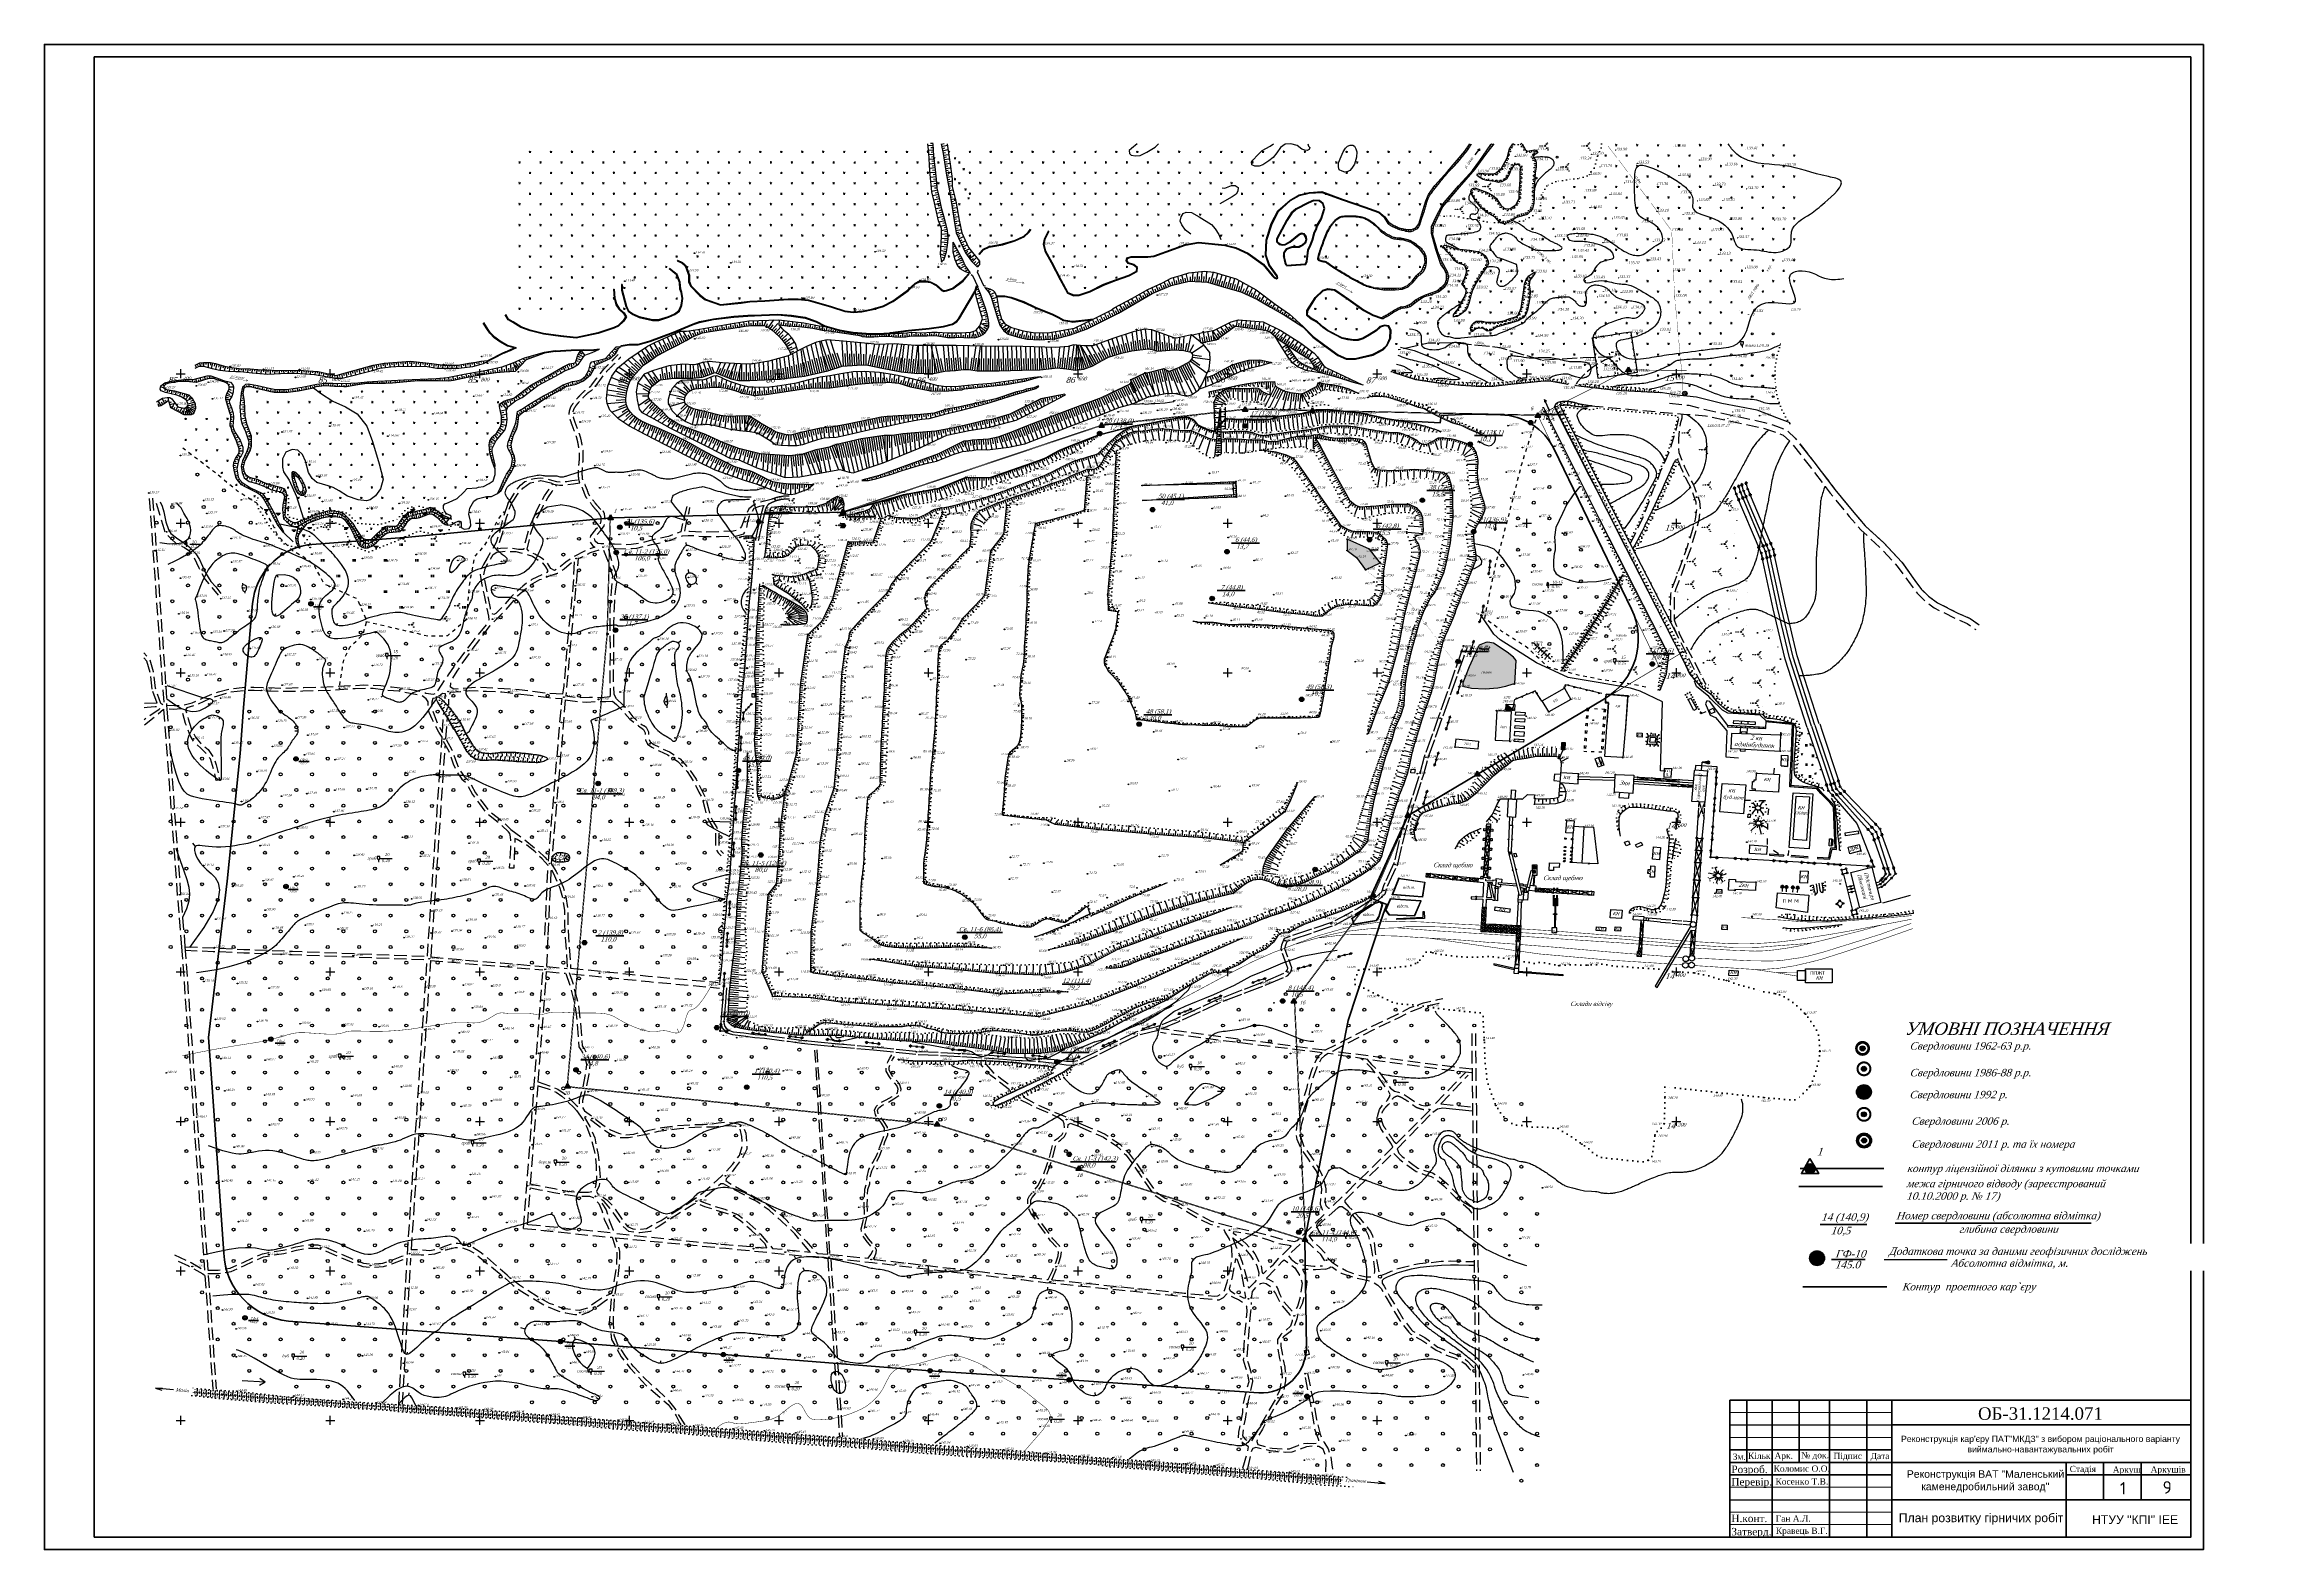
# Model space of a CAD drawing. Header units: millimetres. Extents: x 1400 to 4853, y -623 to 1865.
# Drawn here: x 2486 to 3377, y 1261 to 1865 of the extents above; entities that cross this region are included whole.
import ezdxf
from ezdxf.enums import TextEntityAlignment as Align
from ezdxf.lldxf.tags import DXFTag

# ---------------------------------------------------------------- set-up
doc = ezdxf.new("R2010")
doc.units = ezdxf.units.MM
doc.set_wipeout_variables(frame=1)
for name, pattern in [('1_155_C', [3, 2, -0.25, 0.5, -0.25]), ('ACAD_ISO03W100', [30, 12, -18]), ('ADOT', [10, 0, -10]), ('ADOT1', [1.6, 0.1, -1.5]), ('AHIDDEN2', [3, 1.5, -1.5]), ('AHIDDEN4', [7, 5, -2]), ('AHIDDEN5', [9, 8, -1]), ('KONTUR', [1.5, 0, -1.5])]:
    doc.linetypes.add(name, pattern=pattern)
for name, color, linetype in [('00_Північ', 7, 'Continuous'), ('00_Північ_відмітки', 7, 'Continuous'), ('01_Горизонт_30', 7, 'Continuous'), ('01_Горизонт_44', 7, 'Continuous'), ('01_Горизонт_58', 7, 'Continuous'), ('01_Горизонт_72', 7, 'Continuous'), ('01_Горизонт_86', 7, 'Continuous'), ('01_Завод', 7, 'Continuous'), ('01_Північ', 7, 'Continuous'), ('02_Горизонт_100', 7, 'Continuous'), ('02_Горизонт_112', 7, 'Continuous'), ('02_Горизонт_128', 7, 'Continuous'), ('02_умовні', 7, 'Continuous'), ('0_Лицензия', 6, 'Continuous'), ('58', 7, 'Continuous'), ('9', 7, 'Continuous'), ('CONT-MNR', 7, 'Continuous'), ('NOMERA', 7, 'Continuous'), ('авт_дор', 7, 'Continuous'), ('Андрей', 7, 'Continuous'), ('ВЫСОТЫ', 7, 'Continuous'), ('жел_дор', 7, 'Continuous'), ('Карьер', 7, 'Continuous'), ('кресты', 7, 'Continuous'), ('НАДЗЕМКА', 7, 'Continuous'), ('НОМЕРА', 7, 'Continuous'), ('Оцифровка_2012', 7, 'Continuous'), ('ПИКЕТЫ', 7, 'Continuous'), ('проы', 7, 'Continuous'), ('РАСТИТ', 7, 'Continuous'), ('РЕЛЬЕФ', 7, 'Continuous'), ('Річка', 7, 'Continuous'), ('Скважины', 7, 'Continuous'), ('Скважины_2011', 7, 'Continuous'), ('СІТУАЦІЯ', 7, 'Continuous'), ('ТОЧКИ', 7, 'Continuous'), ('ТРУБОПР', 7, 'Continuous')]:
    doc.layers.add(name, color=color, linetype=linetype)
doc.layers.add('Center_Lines', color=5, linetype='Continuous', plot=False)
doc.layers.add('Выноски', color=112, linetype='Continuous', lineweight=20)
doc.layers.add('Рамки', color=202, linetype='Continuous', lineweight=50)
doc.styles.add('grad', font='timesi.ttf')
doc.styles.add('Legend', font='calibri.ttf')
doc.styles.add('russ', font='timesi.ttf')
doc.styles.get("Standard").update_dxf_attribs({"font": 'isocpeur.ttf'})
doc.styles.add('times', font='times.ttf')
doc.styles.add('universw', font='timesi.ttf', dxfattribs={"oblique": 10})
tags = doc.linetypes.add('New Line1', pattern=[1.5, 1, -0.5]).pattern_tags.tags
tags[6:7] = [DXFTag(74, 4), DXFTag(75, 0), DXFTag(340, '0'), DXFTag(46, 1.0), DXFTag(50, 0.0), DXFTag(44, 0.0), DXFTag(45, 0.0)]
tags[4:5] = [DXFTag(74, 4), DXFTag(75, 0), DXFTag(340, '0'), DXFTag(46, 1.0), DXFTag(50, 0.0), DXFTag(44, 0.0), DXFTag(45, 0.0)]
doc.linetypes.add('TUBE1', pattern='A,3.5,-1,["В",grad,S=2,R=0,X=0,Y=-1],-2,3.5,-2,8,-2,8,-2,8,-2', length=42)

# ---------------------------------------------------------------- blocks, each defined once
blk = doc.blocks.new('108')
at = {"color": 0, "linetype": 'Continuous', "lineweight": 0}
blk.add_wipeout([(0.5, -0.1), (0.5, -0.1), (0.5, 0), (0.5, 0), (0.5, 0.1), (0.5, 0.2), (0.5, 0.2), (0.5, 0.3), (0.4, 0.3), (0.4, 0.3), (0.4, 0.4), (0.3, 0.4), (0.3, 0.4), (0.2, 0.5), (0.2, 0.5), (0.1, 0.5), (0.1, 0.5), (0, 0.5), (0, 0.5), (-0.1, 0.5), (-0.2, 0.5), (-0.2, 0.5), (-0.3, 0.5), (-0.3, 0.4), (-0.3, 0.4), (-0.4, 0.4), (-0.4, 0.3), (-0.4, 0.3), (-0.5, 0.2), (-0.5, 0.2), (-0.5, 0.1), (-0.5, 0.1), (-0.5, 0), (-0.5, 0), (-0.5, -0.1), (-0.5, -0.2), (-0.5, -0.2), (-0.5, -0.3), (-0.4, -0.3), (-0.4, -0.3), (-0.4, -0.4), (-0.3, -0.4), (-0.3, -0.4), (-0.2, -0.5), (-0.2, -0.5), (-0.1, -0.5), (-0.1, -0.5), (0, -0.5), (0, -0.5), (0.1, -0.5), (0.2, -0.5), (0.2, -0.5), (0.3, -0.5), (0.3, -0.4), (0.3, -0.4), (0.4, -0.4), (0.4, -0.3), (0.4, -0.3), (0.5, -0.2), (0.5, -0.2)], dxfattribs=at)
at = {"linetype": 'Continuous'}
h = blk.add_hatch(color=0, dxfattribs=at)
edge = h.paths.add_edge_path()
edge.add_arc((0, 0), 0.0196, 0, 360)
at = {"color": 0, "linetype": 'Continuous'}
for radius in [0.5, 0.0196]:
    blk.add_circle((0, 0), radius, dxfattribs=at)
blk = doc.blocks.new('115_3')
at = {"color": 0, "linetype": 'Continuous'}
for p, q in [((0, 0), (5.1, 0)), ((3.2, 0.5), (4.1, 0)), ((3.2, -0.5), (4.1, 0)), ((3.9, 0.8), (5.1, 0)), ((3.9, -0.8), (5.1, 0))]:
    blk.add_line(p, q, dxfattribs=at)
blk = doc.blocks.new('A$C29341465')
at = {"color": 0, "linetype": 'ByBlock', "lineweight": -2}
for p, q in [((0, 1), (0, 1)), ((1, 2), (1, 2)), ((1, 0), (1, 0)), ((2, 1), (2, 1))]:
    blk.add_line(p, q, dxfattribs=at)
blk.add_circle((1, 1), 0.75, dxfattribs=at)
blk = doc.blocks.new('point_s')
at = {"color": 0, "xscale": 0.2, "yscale": 0.2, "zscale": 0.2}
blk.add_blockref('A$C29341465', (-0.2, -0.2), dxfattribs=at)
at = {"layer": 'NOMERA', "color": 1, "style": 'russ'}
blk.add_attdef('NN', text='', height=1, dxfattribs=at).set_placement((-2.2, 0.3), align=Align.BOTTOM_CENTER)
at = {"layer": 'ВЫСОТЫ', "color": 1, "style": 'russ'}
blk.add_attdef('H_VER', (0.9, -0.5), '', height=1, dxfattribs=at)
at = {"layer": 'ВЫСОТЫ', "color": 0, "style": 'russ'}
blk.add_attdef('H_ZEM', (1.2, -2), '', height=1, dxfattribs=at)
at = {"layer": 'НОМЕРА', "color": 1, "linetype": 'Continuous', "style": 'russ'}
blk.add_attdef('NAZV', text='', height=1, dxfattribs=at).set_placement((-0.6, -0.1), align=Align.MIDDLE_RIGHT)
at = {"layer": 'ТОЧКИ', "style": 'russ'}
for tag, p in [('S-G_UG-V_UG-V', (0, -9.5)), ('T_ST--T_OR', (0, -4.7)), ('H_ST-I-Z', (0, -7.2))]:
    blk.add_attdef(tag, text='', height=1, dxfattribs=at).set_placement(p, align=Align.CENTER)
blk = doc.blocks.new('372')
blk.add_circle((0, 0), 1)
blk = doc.blocks.new('368')
at = {"color": 0, "linetype": 'Continuous'}
blk.add_blockref('372', (0, 0), dxfattribs=at)
blk = doc.blocks.new('395_2')
at = {"linetype": 'Continuous'}
h = blk.add_hatch(color=0, dxfattribs=at)
h.paths.add_polyline_path([(-3.4, -0.1, 1), (-3.6, -0.1, 1)])
h.paths.add_polyline_path([(-2.2, -0.1, 1), (-1.8, -0.1, 1)])
h.paths.add_polyline_path([(1.1, 1.2, 1), (0.7, 1.2, 1)])
h.paths.add_polyline_path([(1.7, 2, 1), (1.5, 2, 1)])
h.paths.add_polyline_path([(0.9, -1.6, 1), (1.3, -1.6, 1)])
h.paths.add_polyline_path([(2, -2.8, 1), (1.8, -2.8, 1)])
at = {"color": 0, "linetype": 'Continuous'}
for centre, radius in [((-3.5, -0.1), 0.1), ((-2, -0.1), 0.2), ((0, 0), 0.4), ((0.9, 1.2), 0.2), ((1.6, 2), 0.1), ((1.1, -1.6), 0.2), ((1.9, -2.8), 0.1)]:
    blk.add_circle(centre, radius, dxfattribs=at)
blk = doc.blocks.new('369')
at = {"color": 0, "linetype": 'Continuous'}
blk.add_circle((0, 0), 0.6, dxfattribs=at)
blk = doc.blocks.new('475_1')
at = {"color": 0, "linetype": 'Continuous'}
for p, q in [((-2.5, 0), (2.5, 0)), ((0, 0.8), (0, 0))]:
    blk.add_line(p, q, dxfattribs=at)
blk = doc.blocks.new('115_5')
at = {"color": 0, "linetype": 'Continuous'}
for p in [(0, 0), (3.906882, 0.759257), (3.906882, -0.759257)]:
    blk.add_line(p, (5.1, 0), dxfattribs=at)
blk = doc.blocks.new('390_2')
at = {"color": 0, "linetype": 'Continuous', "lineweight": 0}
blk.add_wipeout([(0.6, 0), (0.6, 0), (0, 0), (0, 1), (0.2, 1.1), (0.3, 1.2), (0.5, 1.4), (0.6, 1.6), (0.7, 1.8), (0.8, 2), (0.9, 2.2), (0.9, 2.4), (1, 2.6), (1, 2.9), (0.9, 3), (0.9, 3.2), (0.9, 3.3), (0.8, 3.4), (0.8, 3.4), (0.7, 3.5), (-0.4, 3.5), (-0.7, 3.5), (-0.8, 3.4), (-0.8, 3.4), (-0.9, 3.3), (-0.9, 3.1), (-1, 2.9), (-1, 2.7), (-0.9, 2.4), (-0.9, 2.2), (-0.9, 2), (-0.8, 1.9), (-0.7, 1.7), (-0.6, 1.5), (-0.5, 1.4), (-0.3, 1.2), (-0.1, 1.1), (0, 1), (0, 0)], dxfattribs=at)
at = {"color": 0, "linetype": 'Continuous'}
blk.add_lwpolyline([(0.9, 3.1), (0.9, 3.3, 0.283123), (0.7, 3.4), (-0.7, 3.4, 0.301637), (-0.9, 3.3, 0.346308), (0, 1, 0.325277)], format="xyb", close=True, dxfattribs=at)
blk.add_lwpolyline([(0, 1), (0, 0), (0.5, 0)], dxfattribs=at)
blk = doc.blocks.new('89_3')
at = {"color": 0, "linetype": 'Continuous', "lineweight": 0}
blk.add_wipeout([(1.5, -0.3), (1.5, -0.2), (1.5, 0), (1.5, 0.1), (1.5, 0.3), (1.5, 0.5), (1.4, 0.6), (1.3, 0.7), (1.2, 0.9), (1.1, 1), (1, 1.1), (0.9, 1.2), (0.8, 1.3), (0.6, 1.4), (0.5, 1.4), (0.3, 1.5), (0.2, 1.5), (0, 1.5), (-0.1, 1.5), (-0.3, 1.5), (-0.5, 1.5), (-0.6, 1.4), (-0.8, 1.3), (-0.9, 1.2), (-1, 1.1), (-1.1, 1), (-1.2, 0.9), (-1.3, 0.8), (-1.4, 0.6), (-1.5, 0.5), (-1.5, 0.3), (-1.5, 0.2), (-1.5, 0), (-1.5, -0.1), (-1.5, -0.3), (-1.5, -0.5), (-1.4, -0.6), (-1.3, -0.8), (-1.3, -0.9), (-1.2, -1), (-1, -1.1), (-0.9, -1.2), (-0.8, -1.3), (-0.6, -1.4), (-0.5, -1.5), (-0.3, -1.5), (-0.2, -1.5), (0, -1.5), (0.1, -1.5), (0.3, -1.5), (0.5, -1.5), (0.6, -1.4), (0.7, -1.3), (0.9, -1.3), (1, -1.2), (1.1, -1), (1.2, -0.9), (1.3, -0.8), (1.4, -0.6), (1.4, -0.5)], dxfattribs=at)
at = {"linetype": 'Continuous'}
h = blk.add_hatch(color=0, dxfattribs=at)
h.paths.add_polyline_path([(1.5, 0, 1), (-1.5, 0, 1)])
h.paths.add_polyline_path([(1.1, 0, 1), (-1.1, 0, 1)], flags=16)
at = {"color": 0, "linetype": 'Continuous'}
for radius in [1.5, 1.1, 0.1]:
    blk.add_circle((0, 0), radius, dxfattribs=at)
blk = doc.blocks.new('Pointb')
at = {"color": 0, "linetype": 'ByBlock', "lineweight": -2, "const_width": 1.4}
blk.add_lwpolyline([(7, 4), (-7, 4), (0, -8)], close=True, dxfattribs=at)
blk = doc.blocks.new('403')
at = {"color": 0, "linetype": 'Continuous'}
for p, q in [((-0.45, 1.11), (-0.52, 1.11)), ((-0.38, 1.02), (-0.45, 1.11)), ((-0.31, 0.94), (-0.38, 1.02)), ((-0.21, 0.81), (-0.31, 0.94)), ((-0.17, 0.59), (-0.21, 0.81)), ((-0.17, 0), (-0.17, 0.59)), ((0.17, 0.59), (0.21, 0.81)), ((0.17, 0), (0.17, 0.59)), ((0.21, 0.81), (0.31, 0.94)), ((0.31, 0.94), (0.38, 1.02)), ((0.38, 1.02), (0.45, 1.11)), ((0.45, 1.11), (0.52, 1.11))]:
    blk.add_line(p, q, dxfattribs=at)
blk = doc.blocks.new('A$C1A8735D8')
at = {"layer": 'СІТУАЦІЯ'}
for p, q in [((0, 2.7), (1.2, 13.6)), ((30.4, 0), (0, 2.7)), ((1, 13.6), (31.4, 10.9)), ((31.4, 10.9), (30.4, 0))]:
    blk.add_line(p, q, dxfattribs=at)
blk = doc.blocks.new('476_3')
at = {"color": 0, "linetype": 'Continuous'}
for p, q in [((-4.942, 0), (-2.443, 0)), ((-2.443, 0), (-2.887, 0.61)), ((-2.443, 0), (-1.999, 0.61)), ((-2.443, 0), (2.554, 0)), ((-2.443, 0), (-2.443, 0)), ((2.499, 0), (2.055, -0.61)), ((2.499, 0), (4.998, 0)), ((2.499, 0), (2.943, -0.61))]:
    blk.add_line(p, q, dxfattribs=at)
blk = doc.blocks.new('390_6')
at = {"color": 0, "linetype": 'Continuous'}
for p, q in [((0.005531, 0.859515), (-0.95613, 1.462103)), ((0.005531, 1.74022), (-0.867556, 2.281003)), ((0.005531, 2.466415), (-0.665101, 2.899042)), ((0.005531, 3.084453), (-0.386725, 3.36257)), ((-0.005531, 3.084453), (0.386725, 3.36257)), ((-0.005531, 2.466415), (0.665101, 2.899042)), ((-0.005531, 1.74022), (0.867556, 2.281003)), ((-0.005531, 0.859515), (0.95613, 1.462103)), ((0, 3.408923), (0, 0)), ((0, 0), (0.616918, 0))]:
    blk.add_line(p, q, dxfattribs=at)
blk = doc.blocks.new('402')
at = {"color": 0, "linetype": 'Continuous'}
for p, q in [((-0.8, 0), (-0.8, 1.6)), ((0, 1.6), (0, 0)), ((0.8, 0), (0.8, 1.6))]:
    blk.add_line(p, q, dxfattribs=at)
blk = doc.blocks.new('395_1')
at = {"linetype": 'Continuous'}
h = blk.add_hatch(color=0, dxfattribs=at)
h.paths.add_polyline_path([(-1.8, -0.1, 1), (-2.2, -0.1, 1)])
h.paths.add_polyline_path([(1.3, -1.6, 1), (0.9, -1.6, 1)])
blk.add_hatch(color=0, dxfattribs=at).paths.add_polyline_path([(1.1, 1.2, 1), (0.7, 1.2, 1)])
at = {"color": 0, "linetype": 'Continuous'}
for centre, radius in [((-2, -0.1), 0.2), ((0, 0), 0.4), ((0.9, 1.2), 0.2), ((1.1, -1.6), 0.2)]:
    blk.add_circle(centre, radius, dxfattribs=at)
blk = doc.blocks.new('A$C232C0E02')
at = {"layer": 'СІТУАЦІЯ', "color": 0, "linetype": 'Continuous', "flags": 128}
for points in [[(0, 2.5), (9.1, 3.2)], [(24.1, 0.3), (0, 2.5), (8.4, 0)]]:
    blk.add_lwpolyline(points, dxfattribs=at)
blk = doc.blocks.new('A$C0DFD615A')
at = {"layer": 'Скважины', "linetype": 'Continuous'}
h = blk.add_hatch(color=6, dxfattribs=at)
h.paths.add_polyline_path([(-3, 0, 1), (3, 0, 1)])
h.paths.add_polyline_path([(2.2, 0, -1), (-2.2, 0, -1)], flags=16)
at = {"layer": 'Скважины', "linetype": 'Continuous', "lineweight": 50}
h = blk.add_hatch(color=6, dxfattribs=at)
edge = h.paths.add_edge_path()
edge.add_arc((0, 0), 1, 0, 360)
at = {"layer": 'Скважины', "color": 0, "linetype": 'Continuous'}
for radius in [3, 2.2, 1]:
    blk.add_circle((0, 0), radius, dxfattribs=at)
blk = doc.blocks.new('Свкажины')
at = {"layer": 'Скважины', "linetype": 'Continuous'}
h = blk.add_hatch(color=5, dxfattribs=at)
h.paths.add_polyline_path([(-3, 0, 1), (3, 0, 1)])
h.paths.add_polyline_path([(2.2, 0, -1), (-2.2, 0, -1)], flags=16)
at = {"layer": 'Скважины', "linetype": 'Continuous', "lineweight": 50}
h = blk.add_hatch(color=2, dxfattribs=at)
edge = h.paths.add_edge_path()
edge.add_arc((0, 0), 1, 0, 360)
at = {"layer": 'Скважины', "color": 0, "linetype": 'Continuous'}
for radius in [3, 2.2, 1]:
    blk.add_circle((0, 0), radius, dxfattribs=at)
blk = doc.blocks.new('Licenzia')
at = {"linetype": 'New Line1', "lineweight": 25}
h = blk.add_hatch(color=6, dxfattribs=at)
h.dxf.hatch_style = 1
h.set_gradient(color1=(255, 0, 255), color2=(255, 0, 255), centered=1, tint=1, name='INVCYLINDER')
edge = h.paths.add_edge_path()
edge.add_arc((0, 0), 2, 0, 360)
at = {"color": 6, "linetype": 'Continuous', "lineweight": 40, "flags": 128}
blk.add_lwpolyline([(-0.08, 4.01), (-3.48, -1.99), (3.45, -1.99)], close=True, dxfattribs=at)
at = {"color": 10, "linetype": 'Continuous', "lineweight": 25}
blk.add_circle((0, 0), 2, dxfattribs=at)

msp = doc.modelspace()

# ---------------------------------------------------------------- hatches: boundary and pattern name
at = {"linetype": 'Continuous', "lineweight": 50}
msp.add_hatch(color=4, dxfattribs=at).paths.add_polyline_path([(3008.2543, 1666.9347), (3008.2723, 1662.4107), (3012.0793, 1659.5427), (3015.6073, 1654.6827), (3021.5683, 1657.4997), (3017.1733, 1662.8937)])
at = {"layer": '01_Завод', "linetype": 'Continuous'}
h = msp.add_hatch(color=250, dxfattribs=at)
h.dxf.hatch_style = 1
h.set_gradient(color1=(51, 51, 51), color2=(51, 51, 51), tint=1, name='SPHERICAL')
h.paths.add_polyline_path([(3075.4056, 1598.1565), (3072.0394, 1600.6637), (3071.9533, 1598.2812)])
h = msp.add_hatch(color=250, dxfattribs=at)
h.dxf.hatch_style = 1
h.set_gradient(color1=(51, 51, 51), color2=(51, 51, 51), tint=1)
edge = h.paths.add_edge_path()
edge.add_arc((3150.1894, 1597.1826), 0.3, 0, 360)
h = msp.add_hatch(dxfattribs=at)
h.set_pattern_fill('LINE', color=250, scale=0.075, angle=90)
h.set_pattern_definition([(90, (-23079.6377, -2826.69334), (-0.238125, 1e-17), [])])
h.paths.add_polyline_path([(3094.3816, 1585.3397), (3095.6863, 1585.3071), (3095.6144, 1582.4293), (3094.3097, 1582.4619)])
h = msp.add_hatch(color=250, dxfattribs=at)
h.dxf.hatch_style = 1
h.set_gradient(color1=(51, 51, 51), color2=(51, 51, 51), tint=1)
edge = h.paths.add_edge_path()
edge.add_arc((3124.7235, 1570.567), 0.15, 0, 360)
h = msp.add_hatch(color=250, dxfattribs=at)
h.dxf.hatch_style = 1
h.set_gradient(color1=(51, 51, 51), color2=(51, 51, 51), tint=1)
edge = h.paths.add_edge_path()
edge.add_arc((3124.7665, 1571.4661), 0.15, 0, 360)
h = msp.add_hatch(color=250, dxfattribs=at)
h.dxf.hatch_style = 1
h.set_gradient(color1=(51, 51, 51), color2=(51, 51, 51), tint=1)
edge = h.paths.add_edge_path()
edge.add_arc((3130.4511, 1570.2066), 0.15, 0, 360)
h = msp.add_hatch(color=250, dxfattribs=at)
h.dxf.hatch_style = 1
h.set_gradient(color1=(51, 51, 51), color2=(51, 51, 51), tint=1)
edge = h.paths.add_edge_path()
edge.add_arc((3130.5228, 1571.1038), 0.15, 0, 360)
h = msp.add_hatch(color=250, dxfattribs=at)
h.dxf.hatch_style = 1
h.set_gradient(color1=(51, 51, 51), color2=(51, 51, 51), tint=1)
edge = h.paths.add_edge_path()
edge.add_arc((3135.1689, 1569.9097), 0.15, 0, 360)
h = msp.add_hatch(color=250, dxfattribs=at)
h.dxf.hatch_style = 1
h.set_gradient(color1=(51, 51, 51), color2=(51, 51, 51), tint=1)
edge = h.paths.add_edge_path()
edge.add_arc((3135.1941, 1570.8099), 0.15, 0, 360)
h = msp.add_hatch(color=250, dxfattribs=at)
h.dxf.hatch_style = 1
h.set_gradient(color1=(51, 51, 51), color2=(51, 51, 51), tint=1)
edge = h.paths.add_edge_path()
edge.add_arc((3141.3314, 1569.5219), 0.15, 0, 360)
h = msp.add_hatch(color=250, dxfattribs=at)
h.dxf.hatch_style = 1
h.set_gradient(color1=(51, 51, 51), color2=(51, 51, 51), tint=1)
edge = h.paths.add_edge_path()
edge.add_arc((3141.3881, 1570.4201), 0.15, 0, 360)
h = msp.add_hatch(color=250, dxfattribs=at)
h.dxf.hatch_style = 1
h.set_gradient(color1=(51, 51, 51), one_color=1, tint=1, name='SPHERICAL')
edge = h.paths.add_edge_path()
edge.add_ellipse((3153.3295, 1577.3206), major_axis=(0, -0.5657), ratio=0.49010044, start_angle=186.894916, end_angle=346.2212528, ccw=False)
edge.add_line((3153.0963, 1577.8378), (3151.3495, 1577.4499))
edge.add_line((3151.3495, 1577.4499), (3153.2635, 1576.7712))
h = msp.add_hatch(color=250, dxfattribs=at)
h.dxf.hatch_style = 1
h.set_gradient(color1=(51, 51, 51), one_color=1, tint=1, name='SPHERICAL')
edge = h.paths.add_edge_path()
edge.add_ellipse((3153.3295, 1577.3206), major_axis=(0, -0.5657), ratio=0.49010044, start_angle=0, end_angle=360)
h = msp.add_hatch(color=250, dxfattribs=at)
h.dxf.hatch_style = 1
h.set_gradient(color1=(51, 51, 51), color2=(51, 51, 51), tint=1)
edge = h.paths.add_edge_path()
edge.add_arc((3137.4259, 1567.9641), 0.15, 0, 360)
h = msp.add_hatch(color=250, dxfattribs=at)
h.dxf.hatch_style = 1
h.set_gradient(color1=(51, 51, 51), color2=(51, 51, 51), tint=1)
edge = h.paths.add_edge_path()
edge.add_arc((3137.4764, 1568.8627), 0.15, 0, 360)
h = msp.add_hatch(color=250, dxfattribs=at)
h.dxf.hatch_style = 1
h.set_gradient(color1=(51, 51, 51), color2=(51, 51, 51), tint=1)
edge = h.paths.add_edge_path()
edge.add_arc((3141.2175, 1567.7255), 0.15, 0, 360)
h = msp.add_hatch(color=250, dxfattribs=at)
h.dxf.hatch_style = 1
h.set_gradient(color1=(51, 51, 51), color2=(51, 51, 51), tint=1)
edge = h.paths.add_edge_path()
edge.add_arc((3141.2781, 1568.6234), 0.15, 0, 360)
h = msp.add_hatch(color=250, dxfattribs=at)
h.dxf.hatch_style = 1
h.set_gradient(color1=(51, 51, 51), color2=(51, 51, 51), tint=1)
edge = h.paths.add_edge_path()
edge.add_arc((3144.9196, 1567.4925), 0.15, 0, 360)
h = msp.add_hatch(color=250, dxfattribs=at)
h.dxf.hatch_style = 1
h.set_gradient(color1=(51, 51, 51), color2=(51, 51, 51), tint=1)
edge = h.paths.add_edge_path()
edge.add_arc((3144.9608, 1568.3917), 0.15, 0, 360)
h = msp.add_hatch(color=250, dxfattribs=at)
h.dxf.hatch_style = 1
h.set_gradient(color1=(51, 51, 51), color2=(51, 51, 51), tint=1)
edge = h.paths.add_edge_path()
edge.add_arc((3073.0066, 1546.4671), 0.15, 0, 360)
h = msp.add_hatch(color=250, dxfattribs=at)
h.dxf.hatch_style = 1
h.set_gradient(color1=(51, 51, 51), color2=(51, 51, 51), tint=1)
edge = h.paths.add_edge_path()
edge.add_arc((3074.4842, 1546.5007), 0.15, 0, 360)
h = msp.add_hatch(color=250, dxfattribs=at)
h.dxf.hatch_style = 1
h.set_gradient(color1=(51, 51, 51), color2=(51, 51, 51), tint=1)
edge = h.paths.add_edge_path()
edge.add_arc((3074.6384, 1534.1103), 0.15, 0, 360)
h = msp.add_hatch(color=250, dxfattribs=at)
h.dxf.hatch_style = 1
h.set_gradient(color1=(51, 51, 51), color2=(51, 51, 51), tint=1)
edge = h.paths.add_edge_path()
edge.add_arc((3076.1214, 1534.4003), 0.15, 0, 360)
h = msp.add_hatch(color=250, dxfattribs=at)
h.dxf.hatch_style = 1
h.set_gradient(color1=(51, 51, 51), color2=(51, 51, 51), tint=1)
edge = h.paths.add_edge_path()
edge.add_arc((3067.5649, 1526.9346), 0.15, 0, 360)
h = msp.add_hatch(color=250, dxfattribs=at)
h.dxf.hatch_style = 1
h.set_gradient(color1=(51, 51, 51), color2=(51, 51, 51), tint=1)
edge = h.paths.add_edge_path()
edge.add_arc((3068.8506, 1526.9145), 0.15, 0, 360)
h = msp.add_hatch(color=250, dxfattribs=at)
h.dxf.hatch_style = 1
h.set_gradient(color1=(51, 51, 51), color2=(51, 51, 51), tint=1)
edge = h.paths.add_edge_path()
edge.add_line((3182.2997, 1527.4089), (3183.398, 1527.4205))
edge.add_arc((3182.8488, 1527.4165), 0.5492, 0.4202872, 180.7851952)
h = msp.add_hatch(color=250, dxfattribs=at)
h.dxf.hatch_style = 1
h.set_gradient(color1=(51, 51, 51), color2=(51, 51, 51), tint=1)
edge = h.paths.add_edge_path()
edge.add_line((3183.9199, 1527.2868), (3185.0181, 1527.2984))
edge.add_arc((3184.469, 1527.2943), 0.5492, 0.4202872, 180.7851952)
h = msp.add_hatch(color=250, dxfattribs=at)
h.dxf.hatch_style = 1
h.set_gradient(color1=(51, 51, 51), color2=(51, 51, 51), tint=1)
edge = h.paths.add_edge_path()
edge.add_line((3186.5311, 1527.1418), (3187.6293, 1527.1534))
edge.add_arc((3187.0802, 1527.1494), 0.5492, 0.4202872, 180.7851952)
h = msp.add_hatch(color=250, dxfattribs=at)
h.dxf.hatch_style = 1
h.set_gradient(color1=(51, 51, 51), color2=(51, 51, 51), tint=1)
edge = h.paths.add_edge_path()
edge.add_line((3188.4377, 1527.0072), (3189.5359, 1527.0188))
edge.add_arc((3188.9868, 1527.0147), 0.5492, 0.4202872, 180.7851952)
h = msp.add_hatch(color=250, dxfattribs=at)
h.dxf.hatch_style = 1
h.set_gradient(color1=(51, 51, 51), color2=(51, 51, 51), tint=1)
edge = h.paths.add_edge_path()
edge.add_arc((3059.9656, 1522.3791), 0.15, 0, 360)
h = msp.add_hatch(color=250, dxfattribs=at)
h.dxf.hatch_style = 1
h.set_gradient(color1=(51, 51, 51), color2=(51, 51, 51), tint=1)
edge = h.paths.add_edge_path()
edge.add_arc((3059.9956, 1523.5312), 0.15, 0, 360)
h = msp.add_hatch(color=250, dxfattribs=at)
h.dxf.hatch_style = 1
h.set_gradient(color1=(51, 51, 51), color2=(51, 51, 51), tint=1)
edge = h.paths.add_edge_path()
edge.add_arc((3091.1366, 1516.4783), 0.15, 0, 360)
h = msp.add_hatch(color=250, dxfattribs=at)
h.dxf.hatch_style = 1
h.set_gradient(color1=(51, 51, 51), color2=(51, 51, 51), tint=1)
edge = h.paths.add_edge_path()
edge.add_arc((3092.2889, 1516.4583), 0.15, 0, 360)
h = msp.add_hatch(color=250, dxfattribs=at)
h.dxf.hatch_style = 1
h.set_gradient(color1=(51, 51, 51), color2=(51, 51, 51), tint=1, name='INVCURVED')
h.paths.add_polyline_path([(3170.6104, 1514.9334), (3171.0006, 1515.5178), (3170.2994, 1515.5635)])
at = {"layer": '02_умовні', "linetype": 'Continuous'}
h = msp.add_hatch(color=0, dxfattribs=at)
h.paths.add_polyline_path([(3218.0255, 1462.5823, 1), (3212.0255, 1462.5823, 1)])
h.paths.add_polyline_path([(3217.2255, 1462.5823, -1), (3212.8255, 1462.5823, -1)], flags=16)
for color, points in [(0, [(3216.0255, 1462.5823, 1), (3214.0255, 1462.5823, 1)]), (3, [(3216.5738, 1454.3854, 1), (3214.5738, 1454.3854, 1)]), (1, [(3218.5738, 1445.0859, 1), (3212.5738, 1445.0859, 1)]), (1, [(3216.5738, 1445.0859, 1), (3214.5738, 1445.0859, 1)]), (5, [(3216.5738, 1436.1166, 1), (3214.5738, 1436.1166, 1)]), (6, [(3199.7715, 1378.3883, 1), (3193.7715, 1378.3883, 1)])]:
    msp.add_hatch(color=color, dxfattribs=at).paths.add_polyline_path(points)
h = msp.add_hatch(color=3, dxfattribs=at)
h.paths.add_polyline_path([(3218.5738, 1454.3854, 1), (3212.5738, 1454.3854, 1)])
h.paths.add_polyline_path([(3217.7738, 1454.3854, -1), (3213.3738, 1454.3854, -1)], flags=16)
h = msp.add_hatch(color=5, dxfattribs=at)
h.paths.add_polyline_path([(3218.5738, 1436.1166, 1), (3212.5738, 1436.1166, 1)])
h.paths.add_polyline_path([(3217.7738, 1436.1166, -1), (3213.3738, 1436.1166, -1)], flags=16)
at = {"layer": '02_умовні', "linetype": 'Continuous', "lineweight": 50}
h = msp.add_hatch(color=6, dxfattribs=at)
edge = h.paths.add_edge_path()
edge.add_arc((3196.7715, 1378.3883), 1, 0, 360)
at = {"layer": '58'}
h = msp.add_hatch(dxfattribs=at)
h.set_pattern_fill('1_468', color=3, scale=3, style=0, pattern_type=2)
h.set_pattern_definition([(0, (2589.073, 1683.3), (0, 14.7), [1.8, -12.9]), (0, (2589.673, 1682.7), (0, 14.7), [0.6, -14.1]), (0, (2589.373, 1683), (0, 14.7), [1.2, -13.5]), (0, (2588.473, 1678.8), (0, 14.7), [1.8, -12.9]), (0, (2589.073, 1678.2), (0, 14.7), [0.6, -14.1]), (0, (2588.773, 1678.5), (0, 14.7), [1.2, -13.5]), (0, (2596.573, 1682.7), (0, 14.7), [1.8, -12.9]), (0, (2597.173, 1682.1), (0, 14.7), [0.6, -14.1]), (0, (2596.873, 1682.4), (0, 14.7), [1.2, -13.5]), (0, (2599.573, 1670.7), (0, 14.7), [1.8, -12.9]), (0, (2600.173, 1670.1), (0, 14.7), [0.6, -14.1]), (0, (2599.873, 1670.4), (0, 14.7), [1.2, -13.5]), (0, (2591.173, 1671.6), (0, 14.7), [1.8, -12.9]), (0, (2591.773, 1671), (0, 14.7), [0.6, -14.1]), (0, (2591.473, 1671.3), (0, 14.7), [1.2, -13.5]), (0, (2599.873, 1676.4), (0, 14.7), [1.8, -12.9]), (0, (2600.473, 1675.8), (0, 14.7), [0.6, -14.1]), (0, (2600.173, 1676.1), (0, 14.7), [1.2, -13.5]), (0, (2593.273, 1677.3), (0, 14.7), [1.8, -12.9]), (0, (2593.873, 1676.7), (0, 14.7), [0.6, -14.1]), (0, (2593.573, 1677), (0, 14.7), [1.2, -13.5])])
h.paths.add_polyline_path([(2581.2001, 1683.0732), (2582.4855, 1684.5605), (2582.8915, 1680.8422), (2583.2298, 1676.921), (2587.0862, 1673.8787), (2593.2429, 1676.6506), (2599.8056, 1678.2731), (2606.3682, 1677.597), (2612.2544, 1670.904), (2618.1405, 1669.4166), (2623.8912, 1673.8111), (2629.9393, 1678.7471), (2638.261, 1680.8429), (2644.756, 1679.3556), (2648.8831, 1676.5837), (2648.9507, 1671.6484), (2645.8385, 1669.5526), (2637.3138, 1670.7696), (2634.4723, 1672.8654), (2623.9855, 1667.0512), (2617.4905, 1661.9131), (2610.319, 1662.454), (2604.7035, 1672.1893), (2599.2575, 1673.6092), (2591.6123, 1670.9049), (2588.9061, 1666.1724), (2579.0282, 1669.9584), (2572.57, 1680.9222), (2562.4785, 1685.6053)])
at = {"layer": 'Скважины', "linetype": 'Continuous'}
for color, points in [(0, [(2968.2544, 1712.3778, 1), (2966.4544, 1712.3778, 1)]), (7, [(2967.6544, 1712.3778, 1), (2967.0544, 1712.3778, 1)]), (5, [(3082.8041, 1713.7088, 1), (3081.0041, 1713.7088, 1)]), (5, [(3081.6041, 1713.7088, 1), (3082.2041, 1713.7088, 1)]), (0, [(2909.8863, 1709.3506, 1), (2908.0863, 1709.3506, 1)]), (7, [(2909.2863, 1709.3506, 1), (2908.6863, 1709.3506, 1)]), (0, [(3058.5379, 1705.0329, 1), (3056.7379, 1705.0329, 1)]), (7, [(3057.9379, 1705.0329, 1), (3057.3379, 1705.0329, 1)]), (1, [(2931.1195, 1678.7518, 1), (2929.3195, 1678.7518, 1)]), (1, [(2930.5195, 1678.7518, 1), (2929.9195, 1678.7518, 1)]), (3, [(3039.3317, 1682.5509, 1), (3037.5317, 1682.5509, 1)]), (3, [(3038.7317, 1682.5509, 1), (3038.1317, 1682.5509, 1)]), (0, [(2717.4383, 1671.7444, 1), (2715.6383, 1671.7444, 1)]), (7, [(2716.8383, 1671.7444, 1), (2716.2383, 1671.7444, 1)]), (1, [(2773.1613, 1673.9564, 1), (2771.3613, 1673.9564, 1)]), (1, [(2772.5613, 1673.9564, 1), (2771.9613, 1673.9564, 1)]), (0, [(2806.9872, 1672.3275, 1), (2805.1872, 1672.3275, 1)]), (7, [(2806.3872, 1672.3275, 1), (2805.7872, 1672.3275, 1)]), (5, [(3018.1295, 1666.7602, 1), (3016.3295, 1666.7602, 1)]), (0, [(3059.9395, 1669.9742, 1), (3058.1395, 1669.9742, 1)]), (7, [(3059.3395, 1669.9742, 1), (3058.7395, 1669.9742, 1)]), (5, [(2960.9569, 1661.9306, 1), (2959.1569, 1661.9306, 1)]), (5, [(2959.7569, 1661.9306, 1), (2960.3569, 1661.9306, 1)]), (5, [(3016.9295, 1666.7602, 1), (3017.5295, 1666.7602, 1)]), (5, [(2954.9896, 1643.097, 1), (2953.1896, 1643.097, 1)]), (5, [(2954.3896, 1643.097, 1), (2953.7896, 1643.097, 1)]), (0, [(2715.6562, 1630.4359, 1), (2713.8562, 1630.4359, 1)]), (7, [(2715.0562, 1630.4359, 1), (2714.4562, 1630.4359, 1)]), (7, [(3053.0758, 1617.8455, 1), (3052.4758, 1617.8455, 1)]), (5, [(3131.5818, 1616.842, 1), (3129.7818, 1616.842, 1)]), (5, [(3130.9818, 1616.842, 1), (3130.3818, 1616.842, 1)]), (1, [(2990.9463, 1602.6642, 1), (2989.1463, 1602.6642, 1)]), (1, [(2990.3463, 1602.6642, 1), (2989.7463, 1602.6642, 1)]), (1, [(2925.7232, 1592.7279, 1), (2923.9232, 1592.7279, 1)]), (1, [(2925.1232, 1592.7279, 1), (2924.5232, 1592.7279, 1)]), (5, [(2703.2522, 1505.0096, 1), (2701.4522, 1505.0096, 1)]), (5, [(2702.6522, 1505.0096, 1), (2702.0522, 1505.0096, 1)]), (7, [(2892.8349, 1485.1766, 1), (2892.2349, 1485.1766, 1)]), (0, [(2983.2978, 1481.612, 1), (2981.4978, 1481.612, 1)]), (7, [(2982.6978, 1481.612, 1), (2982.0978, 1481.612, 1)]), (0, [(2699.8302, 1453.9657, 1), (2698.0302, 1453.9657, 1)]), (1, [(2892.7755, 1457.2215, 1), (2890.9755, 1457.2215, 1)]), (1, [(2892.1755, 1457.2215, 1), (2891.5755, 1457.2215, 1)]), (5, [(2768.3224, 1447.0209, 1), (2766.5224, 1447.0209, 1)]), (5, [(2767.7224, 1447.0209, 1), (2767.1224, 1447.0209, 1)]), (0, [(2845.5776, 1439.5448, 1), (2843.7776, 1439.5448, 1)]), (7, [(2844.9776, 1439.5448, 1), (2844.3776, 1439.5448, 1)]), (7, [(2985.0759, 1392.8271, 1), (2984.4759, 1392.8271, 1)])]:
    msp.add_hatch(color=color, dxfattribs=at).paths.add_polyline_path(points)
h = msp.add_hatch(color=0, dxfattribs=at)
h.paths.add_polyline_path([(2893.4349, 1485.1766, 1), (2891.6349, 1485.1766, 1)])
h.paths.add_polyline_path([(2893.1949, 1485.1766, 1), (2891.8749, 1485.1766, 1)], flags=16)
h = msp.add_hatch(color=0, dxfattribs=at)
h.paths.add_polyline_path([(2985.6759, 1392.8271, 1), (2983.8759, 1392.8271, 1)])
h.paths.add_polyline_path([(2985.4359, 1392.8271, 1), (2984.1159, 1392.8271, 1)], flags=16)
h = msp.add_hatch(color=6, dxfattribs=at)
h.paths.add_polyline_path([(2691.8023, 1344.9267, 1), (2693.6023, 1344.9267, 1)])
h.paths.add_polyline_path([(2693.3623, 1344.9267, -1), (2692.0423, 1344.9267, -1)], flags=16)
at = {"layer": 'Скважины', "linetype": 'Continuous', "lineweight": 50}
h = msp.add_hatch(color=6, dxfattribs=at)
edge = h.paths.add_edge_path()
edge.add_arc((2692.7023, 1344.9267), 0.3, 0, 360)

# ---------------------------------------------------------------- linework, layer by layer
at = {"linetype": 'Continuous'}
for p, q in [((3017.5579, 1723.9316), (3017.5579, 1723.9316)), ((3018.149, 1724.0349), (3018.1593, 1723.9758)), ((3018.74, 1724.1382), (3018.74, 1724.1382)), ((3019.331, 1724.2415), (3019.3414, 1724.1824)), ((3019.9253, 1724.2503), (3019.9253, 1724.2503)), ((3020.522, 1724.1876), (3020.5157, 1724.1279)), ((3021.1187, 1724.1248), (3021.1187, 1724.1248)), ((3021.7154, 1724.0621), (3021.7091, 1724.0024)), ((3022.3121, 1723.9993), (3022.3121, 1723.9993)), ((3022.9088, 1723.9366), (3022.9026, 1723.8769)), ((3023.5055, 1723.8739), (3023.5055, 1723.8739)), ((3024.1023, 1723.8111), (3024.096, 1723.7514)), ((3024.6934, 1723.7214), (3024.6934, 1723.7214)), ((3025.2658, 1723.5416), (3025.2478, 1723.4844)), ((3025.8383, 1723.3619), (3025.8383, 1723.3619)), ((3026.4107, 1723.1822), (3026.3927, 1723.1249)), ((3026.9832, 1723.0025), (3026.9832, 1723.0025)), ((3027.5556, 1722.8227), (3027.5376, 1722.7655)), ((3028.1281, 1722.643), (3028.1281, 1722.643)), ((3028.7005, 1722.4633), (3028.6825, 1722.406)), ((3029.2716, 1722.2794), (3029.2716, 1722.2794)), ((3041.1072, 1718.0956), (3041.0777, 1718.0433)), ((3041.6298, 1717.8009), (3041.6298, 1717.8009)), ((3042.1524, 1717.5061), (3042.123, 1717.4539)), ((3042.6751, 1717.2114), (3042.6751, 1717.2114))]:
    msp.add_line(p, q, dxfattribs=at)
at = {"lineweight": 80}
for p, q in [((3161.713, 1321.4673), (3346.713, 1321.4673)), ((3189.6481, 1296.4623), (3189.6481, 1321.4673))]:
    msp.add_line(p, q, dxfattribs=at)
for p, q in [((3161.713, 1311.4673), (3226.713, 1311.4673)), ((3161.713, 1281.4673), (3226.713, 1281.4673))]:
    msp.add_line(p, q)
at = {"lineweight": 50}
for points in [[(3351.713, 1865.4673), (3351.713, 1261.4673), (2485.713, 1261.4673), (2485.713, 1865.4673)], [(3346.713, 1860.4673), (3346.713, 1266.4673), (2505.713, 1266.4673), (2505.713, 1860.4673)]]:
    msp.add_lwpolyline(points, close=True, dxfattribs=at)
at = {"color": 7, "linetype": 'Continuous', "lineweight": 50, "flags": 128}
msp.add_lwpolyline([(3028.5787, 1714.5847), (3045.6437, 1713.6242), (3045.9608, 1716.6074), (3054.4399, 1716.9194), (3057.8919, 1717.0971), (3069.8097, 1716.8518, -0.28232555), (3091.3272, 1703.0323), (3122.2972, 1638.8479, -0.38901943), (3111.4729, 1602.8963), (3033.4199, 1556.4964, 0.1581167), (3032.1982, 1555.1057), (3017.5148, 1523.0295), (3024.1913, 1520.3385), (3022.8806, 1516.821), (3008.7078, 1473.7954), (2991.3424, 1385.8815), (2991.9063, 1342.6075), (2991.9063, 1342.6075, -0.42950611), (2972.8201, 1324.3423), (2896.8223, 1329.5967), (2840.9623, 1333.2267), (2758.0423, 1339.7067), (2692.7023, 1344.9267), (2583.6093, 1353.1827, -0.37665893), (2557.6357, 1380.3754), (2553.3126, 1443.2455), (2551.4534, 1466.9327), (2559.0536, 1529.656), (2564.1924, 1580.9801), (2565.5951, 1599.3905), (2569.222, 1641.163, -0.34034588), (2591.1699, 1664.6371), (2631.7289, 1667.7403), (2712.8418, 1675.4467), (2806.1546, 1677.7296), (2830.2817, 1684.6888), (2844.5069, 1687.2339), (2855.0079, 1691.5994), (2865.2857, 1691.6785), (2884.9106, 1698.4421), (2887.5717, 1699.526), (2890.5527, 1701.2572), (2892.9345, 1702.5496), (2895.4207, 1703.6291), (2898.8168, 1704.8669), (2908.9243, 1708.789), (2922.4907, 1712.2889), (2929.6129, 1713.4932), (2934.9059, 1714.6052), (2940.2348, 1715.53), (2942.0551, 1715.7189), (2944.1541, 1715.7344), (2945.5851, 1715.3971), (2946.5938, 1714.864), (2947.5727, 1713.7781), (2948.5687, 1712.6591), (2952.1388, 1710.929), (2955.179, 1710.2503), (2959.4635, 1715.2919), (2966.5186, 1714.9148), (2975.5824, 1714.9193), (2977.3889, 1715.0719), (2979.1251, 1715.489), (2980.539, 1716.1714), (2990.4178, 1717.3353), (2995.8923, 1718.8328), (3000.4184, 1718.9315), (3006.7358, 1718.3419), (3013.0438, 1717.6714), (3020.1149, 1716.1143), (3023.667, 1715.3858)], format="xyb", close=True, dxfattribs=at)
at = {"color": 3, "linetype": 'Continuous'}
msp.add_lwpolyline([(3008.2543, 1666.9347), (3008.2723, 1662.4107), (3012.0793, 1659.5427), (3015.6073, 1654.6827), (3021.5683, 1657.4997), (3017.1733, 1662.8937), (3008.2543, 1666.9347)], dxfattribs=at)
at = {"color": 5, "linetype": 'TUBE1', "const_width": 0.06, "flags": 128}
msp.add_lwpolyline([(3015.6073, 1654.6827), (3026.2933, 1646.1537)], dxfattribs=at)
at = {"color": 5, "linetype": 'Continuous', "const_width": 0.06, "flags": 128}
for points in [[(3026.2933, 1646.1537), (3027.9995, 1644.9294)], [(3029.462, 1643.8801), (3031.1683, 1642.6559)], [(3032.1433, 1641.9563), (3033.7813, 1640.7811)], [(3033.7813, 1640.7811), (3035.4646, 1638.5636)], [(3036.1902, 1637.6078), (3039.0925, 1633.7847)], [(3039.8181, 1632.8289), (3042.7204, 1629.0057)], [(3043.446, 1628.0499), (3044.7157, 1626.3773)], [(3045.8041, 1624.9436), (3047.0739, 1623.271)]]:
    msp.add_lwpolyline(points, dxfattribs=at)
at = {"layer": '00_Північ', "linetype": 'Continuous'}
for p, q in [((2983.7335, 1801.5836), (2983.9313, 1801.3581)), ((2985.0868, 1802.7705), (2985.2846, 1802.5449)), ((2986.5946, 1803.744), (2986.7473, 1803.4857)), ((2988.1441, 1804.66), (2988.2968, 1804.4017)), ((2989.7884, 1805.3379), (2989.855, 1805.0454)), ((2991.5435, 1805.7376), (2991.6101, 1805.4451)), ((2992.5924, 1801.6554), (2992.4576, 1801.9234)), ((2993.3058, 1806.0882), (2993.3263, 1805.7889)), ((2994.2348, 1802.3912), (2994.1142, 1802.6659)), ((2995.1015, 1806.2114), (2995.1221, 1805.9121)), ((2995.9736, 1802.6461), (2995.9831, 1802.946)), ((2996.8973, 1806.3346), (2996.9179, 1806.0353)), ((2997.6071, 1802.1544), (2997.7995, 1802.3846)), ((2998.6588, 1806.2206), (2998.5544, 1805.9394)), ((3000.3462, 1805.594), (3000.2418, 1805.3127)), ((3002.0336, 1804.9673), (3001.9292, 1804.6861)), ((3003.721, 1804.3406), (3003.6166, 1804.0594)), ((3005.4084, 1803.714), (3005.3039, 1803.4327)), ((3007.1024, 1803.1058), (3007.0057, 1802.8218)), ((3008.8064, 1802.5259), (3008.7097, 1802.2419)), ((3010.5104, 1801.946), (3010.4138, 1801.662)), ((3012.2145, 1801.3661), (3012.1178, 1801.0821)), ((2977.6327, 1792.9334), (2977.9185, 1792.8422)), ((2978.3416, 1794.5819), (2978.6091, 1794.4461)), ((2979.1565, 1796.1869), (2979.424, 1796.0511)), ((2979.9714, 1797.7919), (2980.2389, 1797.656)), ((2981.0269, 1799.21), (2981.2247, 1798.9844)), ((2982.3802, 1800.3968), (2982.578, 1800.1713)), ((2983.4769, 1793.528), (2983.2123, 1793.6694)), ((2984.3515, 1795.1), (2984.1006, 1795.2644)), ((2985.3381, 1796.6055), (2985.0872, 1796.77)), ((2986.4301, 1798.0195), (2986.2323, 1798.245)), ((2987.7833, 1799.2065), (2987.5854, 1799.432)), ((2989.3767, 1800.0371), (2989.2418, 1800.3051)), ((2990.9846, 1800.8462), (2990.8497, 1801.1142)), ((2996.0078, 1792.4891), (2996.3031, 1792.4364)), ((2996.8578, 1794.0674), (2997.1182, 1793.9184)), ((2997.7242, 1795.642), (2998.0094, 1795.5491)), ((2998.2815, 1797.3535), (2998.5667, 1797.2606)), ((2998.6601, 1800.7809), (2998.9464, 1800.8705)), ((2998.8388, 1799.0651), (2999.1241, 1798.9722)), ((3002.0055, 1792.7644), (3001.7605, 1792.9375)), ((3003.1107, 1794.1844), (3002.8814, 1794.3779)), ((3004.4054, 1795.4279), (3004.2313, 1795.6722)), ((3006.03, 1796.1791), (3005.955, 1796.4695)), ((3007.8124, 1796.411), (3007.7941, 1796.7104)), ((3009.6114, 1796.4527), (3009.6161, 1796.7526)), ((3011.409, 1796.3644), (3011.4313, 1796.6635)), ((3013.1968, 1796.162), (3013.1509, 1795.9028)), ((3013.9185, 1800.7862), (3013.8218, 1800.5022)), ((3014.9392, 1795.718), (3014.8814, 1795.5497)), ((3015.6206, 1800.2007), (3015.5191, 1799.9184)), ((3016.5813, 1794.9868), (3016.5673, 1794.9619)), ((3017.3145, 1799.5919), (3017.213, 1799.3096)), ((3018.079, 1793.9904), (3018.1871, 1794.1355)), ((3019.0084, 1798.9831), (3018.9069, 1798.7008)), ((3019.4734, 1792.8529), (3019.6712, 1793.0785)), ((3020.7023, 1798.3743), (3020.6008, 1798.0919)), ((3022.1154, 1797.2864), (3021.9186, 1797.06)), ((3023.4272, 1796.0664), (3023.1699, 1795.912)), ((3024.5166, 1794.621), (3024.0965, 1794.3687)), ((3025.2129, 1793.8448), (3024.8603, 1793.3594)), ((3026.7301, 1792.8784), (3026.4393, 1792.3536)), ((2863.2071, 1783.7536), (2863.3325, 1783.4811)), ((2864.8653, 1784.4337), (2864.9202, 1784.1387)), ((2866.6348, 1784.7634), (2866.6898, 1784.4684)), ((2868.4044, 1785.0931), (2868.4593, 1784.7981)), ((2870.17, 1785.4391), (2870.2563, 1785.1518)), ((2871.8938, 1785.957), (2871.9802, 1785.6697)), ((2873.6177, 1786.4749), (2873.704, 1786.1876)), ((2875.3265, 1787.0328), (2875.4518, 1786.7602)), ((2876.962, 1787.7846), (2877.0873, 1787.512)), ((2878.5895, 1788.5485), (2878.7908, 1788.3261)), ((2879.924, 1789.7564), (2880.1253, 1789.534)), ((2881.0672, 1791.1348), (2881.3112, 1790.9604)), ((2886.6473, 1785.3843), (2886.3538, 1785.4461)), ((2887.0184, 1787.1456), (2886.7248, 1787.2075)), ((2887.0526, 1783.6325), (2886.7607, 1783.5634)), ((2887.8125, 1788.7578), (2887.5451, 1788.8937)), ((2888.6284, 1790.3622), (2888.361, 1790.4982)), ((2939.2987, 1783.6788), (2939.4074, 1783.3992)), ((2940.9764, 1784.3308), (2941.0851, 1784.0512)), ((2942.6542, 1784.9829), (2942.7629, 1784.7032)), ((2944.3903, 1785.4257), (2944.4422, 1785.1302)), ((2946.1633, 1785.7367), (2946.2151, 1785.4412)), ((2947.9362, 1786.0478), (2947.988, 1785.7523)), ((2949.719, 1786.0606), (2949.6869, 1785.7623)), ((2951.5087, 1785.868), (2951.4766, 1785.5697)), ((2953.2983, 1785.6754), (2953.2662, 1785.3772)), ((2955.088, 1785.4829), (2955.0559, 1785.1846)), ((2956.8777, 1785.2903), (2956.8456, 1784.992)), ((2958.6673, 1785.0977), (2958.6353, 1784.7994)), ((2960.4318, 1784.7573), (2960.3635, 1784.4652)), ((2962.1844, 1784.3469), (2962.116, 1784.0548)), ((2963.9131, 1783.8688), (2963.7825, 1783.5987)), ((2975.6423, 1784.229), (2975.9421, 1784.2178)), ((2975.7096, 1786.0278), (2976.0094, 1786.0166)), ((2975.9908, 1787.7891), (2976.2766, 1787.6979)), ((2976.5381, 1789.5039), (2976.8239, 1789.4127)), ((2977.0854, 1791.2186), (2977.3712, 1791.1274)), ((2980.1675, 1787.1572), (2979.8676, 1787.1509)), ((2980.9332, 1788.7647), (2980.6686, 1788.906)), ((2980.9408, 1785.6714), (2980.7287, 1785.4592)), ((2981.7811, 1790.3525), (2981.5165, 1790.4938)), ((2982.629, 1791.9403), (2982.3644, 1792.0816)), ((2982.6426, 1785.2733), (2982.6617, 1784.9739)), ((2984.3007, 1785.8515), (2984.4487, 1785.5906)), ((2984.5419, 1783.4241), (2984.4427, 1783.7073)), ((2985.7943, 1786.8442), (2985.9852, 1786.6128)), ((2986.2448, 1783.9957), (2986.2424, 1784.2957)), ((2987.1831, 1787.9894), (2987.3739, 1787.758)), ((2988.0447, 1784.0099), (2988.0423, 1784.3099)), ((2988.5718, 1789.1346), (2988.7626, 1788.9032)), ((2989.7438, 1784.4151), (2989.6007, 1784.6788)), ((2990.1933, 1789.744), (2990.1305, 1789.4506)), ((2991.2088, 1785.4389), (2991.0076, 1785.6614)), ((2991.4911, 1788.7125), (2991.2357, 1788.5552)), ((2992.0059, 1787.0129), (2991.661, 1786.9465)), ((2993.0166, 1784.0569), (2993.2849, 1783.9226)), ((2993.7507, 1785.6978), (2994.0316, 1785.5924)), ((2994.348, 1787.3941), (2994.6386, 1787.3196)), ((2994.7948, 1789.1377), (2995.0854, 1789.0632)), ((2995.4268, 1790.8092), (2995.6911, 1790.6673)), ((2998.3072, 1784.599), (2998.2671, 1784.6136)), ((2998.9292, 1786.2881), (2998.648, 1786.3927)), ((2999.5627, 1787.9729), (2999.2823, 1788.0794)), ((3000.2078, 1789.6533), (3000.0892, 1789.6993)), ((3001.0326, 1791.2505), (3001.1454, 1791.1838)), ((3020.7879, 1791.6238), (3021.0037, 1791.8322)), ((3021.9174, 1790.2248), (3022.1635, 1790.3963)), ((3022.6965, 1789.6586), (3023.0419, 1790.1521)), ((3024.2166, 1788.6963), (3024.508, 1789.2208)), ((3025.8034, 1787.8467), (3026.0071, 1788.2662)), ((3027.5124, 1787.3001), (3027.6898, 1787.8771)), ((3028.3538, 1792.104), (3028.129, 1791.5477)), ((2736.9937, 1774.7807), (2737.1803, 1775.0156)), ((2739.6526, 1778.9423), (2739.5205, 1778.673)), ((2741.2687, 1778.1498), (2741.1367, 1777.8805)), ((2742.6697, 1777.0431), (2742.4638, 1776.82)), ((2743.4952, 1775.4565), (2743.2127, 1775.3555)), ((2860.553, 1781.4185), (2860.7776, 1781.2196)), ((2861.7465, 1782.7659), (2861.9711, 1782.567)), ((2887.6641, 1781.9579), (2887.4027, 1781.8106)), ((2888.5478, 1780.3898), (2888.2865, 1780.2425)), ((2889.4316, 1778.8217), (2889.1702, 1778.6744)), ((2890.2785, 1777.2338), (2890.0113, 1777.0974)), ((2891.0967, 1775.6305), (2890.8295, 1775.4941)), ((2919.8755, 1778.3067), (2920.1051, 1778.4999)), ((2920.1176, 1779.8467), (2920.2206, 1779.565)), ((2921.3108, 1777.3342), (2921.4071, 1777.6183)), ((2921.8223, 1780.3867), (2921.8244, 1780.0867)), ((2922.9316, 1776.603), (2923.1189, 1776.8373)), ((2923.6223, 1780.3996), (2923.6244, 1780.0996)), ((2923.8151, 1775.2667), (2924.1128, 1775.2295)), ((2925.4222, 1780.4125), (2925.4244, 1780.1125)), ((2927.2222, 1780.4254), (2927.2243, 1780.1254)), ((2929.0183, 1780.5097), (2929.0478, 1780.2112)), ((2930.8075, 1780.6961), (2930.9065, 1780.4129)), ((2932.5067, 1781.29), (2932.6057, 1781.0068)), ((2934.2059, 1781.8839), (2934.3049, 1781.6007)), ((2935.9051, 1782.4779), (2936.0041, 1782.1947)), ((2937.6043, 1783.0718), (2937.7033, 1782.7886)), ((2965.5337, 1783.0854), (2965.4031, 1782.8153)), ((2967.1543, 1782.3021), (2967.0237, 1782.032)), ((2968.7517, 1781.4792), (2968.5799, 1781.2333)), ((2970.2273, 1780.4484), (2970.0556, 1780.2025)), ((2971.703, 1779.4176), (2971.5312, 1779.1717)), ((2973.1786, 1778.3868), (2973.0068, 1778.1409)), ((2974.6542, 1777.3561), (2974.4824, 1777.1101)), ((2975.575, 1782.4303), (2975.8748, 1782.4191)), ((2975.8197, 1775.9912), (2975.5871, 1775.8017)), ((2975.6051, 1780.6452), (2975.8902, 1780.7385)), ((2976.1649, 1778.9345), (2976.4501, 1779.0278)), ((2976.9569, 1774.5959), (2976.7244, 1774.4064)), ((2976.7248, 1777.2238), (2977.0099, 1777.3171)), ((2977.6892, 1775.7167), (2977.934, 1775.8901)), ((2982.9756, 1780.5371), (2982.6756, 1780.5371)), ((2983.2857, 1782.2372), (2983.0422, 1782.4123)), ((2983.3729, 1778.7897), (2983.0832, 1778.7117)), ((2983.9311, 1777.081), (2983.651, 1776.9736)), ((2983.9857, 1776.9037), (2984.0063, 1776.6045)), ((2985.7814, 1777.0275), (2985.8021, 1776.7282)), ((2987.5772, 1777.1513), (2987.5978, 1776.852)), ((2989.3729, 1777.275), (2989.3936, 1776.9758)), ((2991.1687, 1777.3988), (2991.1893, 1777.0995)), ((2991.9827, 1778.8119), (2992.2812, 1778.782)), ((2992.1619, 1780.6029), (2992.4604, 1780.5731)), ((2992.4082, 1782.386), (2992.7054, 1782.3448)), ((2996.7374, 1779.4354), (2996.4396, 1779.4718)), ((2997.194, 1781.1763), (2996.9054, 1781.2583)), ((2997.7184, 1782.8981), (2997.4332, 1782.9909)), ((2998.1726, 1778.5759), (2998.101, 1778.2846)), ((2999.912, 1778.1566), (2999.7798, 1777.8873)), ((3001.3764, 1777.1171), (3001.195, 1776.8781)), ((3002.851, 1776.0857), (3002.6888, 1775.8334)), ((3004.3846, 1775.1434), (3004.2288, 1774.887)), ((2713.9779, 1767.2672), (2714.2771, 1767.2896)), ((2717.4767, 1769.0722), (2717.1767, 1769.0722)), ((2717.4767, 1767.2722), (2717.1767, 1767.2722)), ((2738.4032, 1773.6611), (2738.5898, 1773.896)), ((2739.5171, 1772.328), (2739.7988, 1772.4314)), ((2740.137, 1770.6381), (2740.4187, 1770.7415)), ((2740.4857, 1768.8867), (2740.7844, 1768.9151)), ((2740.6868, 1767.101), (2740.9723, 1767.1933)), ((2744.1012, 1773.7615), (2743.8187, 1773.6605)), ((2744.4038, 1772.014), (2744.1038, 1772.014)), ((2744.4424, 1770.2217), (2744.1654, 1770.1064)), ((2745.1566, 1768.5748), (2744.9428, 1768.3644)), ((2746.4192, 1767.2919), (2746.2054, 1767.0814)), ((2747.6817, 1766.0089), (2747.4679, 1765.7985)), ((2831.6226, 1766.5665), (2831.797, 1766.3224)), ((2832.9683, 1767.7573), (2833.1744, 1767.5392)), ((2834.2768, 1768.9934), (2834.4828, 1768.7753)), ((2835.7249, 1770.0311), (2835.8606, 1769.7635)), ((2837.3964, 1770.5683), (2837.3964, 1770.2683)), ((2839.1964, 1770.5683), (2839.1964, 1770.2683)), ((2840.9719, 1770.2744), (2840.9223, 1769.9786)), ((2842.5837, 1769.4932), (2842.4437, 1769.2278)), ((2844.0677, 1768.5007), (2843.8638, 1768.2807)), ((2845.388, 1767.2772), (2845.1841, 1767.0572)), ((2847.0014, 1766.7831), (2847.0602, 1766.4889)), ((2848.7289, 1767.2773), (2848.8237, 1766.9926)), ((2850.3563, 1768.0015), (2850.5337, 1767.7596)), ((2851.8079, 1769.0659), (2851.9853, 1768.8239)), ((2853.2595, 1770.1302), (2853.4369, 1769.8883)), ((2854.5736, 1771.3425), (2854.802, 1771.1479)), ((2855.7413, 1772.7124), (2855.9696, 1772.5178)), ((2859.3165, 1766.6884), (2859.0301, 1766.7775)), ((2860.3763, 1767.304), (2859.3877, 1766.9173)), ((2859.8514, 1768.4071), (2859.5649, 1768.4962)), ((2862.8684, 1767.9228), (2862.8525, 1767.9091)), ((2864.0402, 1766.5565), (2865.0121, 1767.39)), ((2865.0304, 1765.0742), (2866.9964, 1765.9684)), ((2891.9149, 1774.0272), (2891.6477, 1773.8908)), ((2892.733, 1772.4239), (2892.4658, 1772.2875)), ((2893.5606, 1770.8255), (2893.297, 1770.6823)), ((2894.4198, 1769.2438), (2894.1561, 1769.1006)), ((2895.2789, 1767.6621), (2895.0153, 1767.5189)), ((2896.1381, 1766.0804), (2895.8745, 1765.9372)), ((2902.919, 1765.7182), (2903.0118, 1765.4329)), ((2904.6306, 1766.2751), (2904.7235, 1765.9898)), ((2906.2626, 1767.0245), (2906.3987, 1766.7571)), ((2907.8667, 1767.8411), (2908.0028, 1767.5738)), ((2909.4708, 1768.6578), (2909.6069, 1768.3905)), ((2911.1027, 1769.4108), (2911.2066, 1769.1294)), ((2912.7912, 1770.0344), (2912.8951, 1769.753)), ((2914.4797, 1770.658), (2914.5837, 1770.3766)), ((2916.1694, 1771.2785), (2916.2723, 1770.9967)), ((2917.8602, 1771.8959), (2917.9631, 1771.6141)), ((2919.551, 1772.5133), (2919.6539, 1772.2315)), ((2921.2111, 1773.2007), (2921.3487, 1772.9341)), ((2922.8109, 1774.0258), (2922.9484, 1773.7592)), ((2927.7267, 1764.0949), (2926.5457, 1766.1485)), ((2929.2871, 1764.9922), (2928.101, 1767.0548)), ((2930.8915, 1765.8015), (2929.9772, 1767.9318)), ((2932.5456, 1766.5114), (2931.617, 1768.6748)), ((2934.1997, 1767.2214), (2933.2569, 1769.4179)), ((2935.8538, 1767.9313), (2934.8843, 1770.1901)), ((2937.5078, 1768.6413), (2936.4941, 1771.003)), ((2939.2466, 1769.0987), (2938.5609, 1771.8802)), ((2940.9943, 1769.5296), (2940.2823, 1772.4178)), ((2942.742, 1769.9604), (2942.0037, 1772.9554)), ((2944.4896, 1770.3912), (2943.725, 1773.493)), ((2946.2741, 1770.4179), (2946.49, 1774.0017)), ((2948.0708, 1770.3097), (2948.3053, 1774.201)), ((2949.8676, 1770.2014), (2950.1205, 1774.4002)), ((2951.6643, 1770.0932), (2951.9236, 1774.3971)), ((2953.4103, 1769.6972), (2954.7018, 1774.0372)), ((2955.1355, 1769.1838), (2956.4351, 1773.5509)), ((2956.8607, 1768.6704), (2958.1645, 1773.0514)), ((2958.586, 1768.157), (2959.8939, 1772.552)), ((2960.3182, 1767.668), (2961.5437, 1772.0755)), ((2962.0524, 1767.1858), (2963.2731, 1771.576)), ((2963.7866, 1766.7036), (2964.9207, 1770.7825)), ((2965.5208, 1766.2214), (2966.5395, 1769.8849)), ((2967.1613, 1765.4847), (2968.6597, 1768.7094)), ((2968.7936, 1764.7262), (2970.2379, 1767.8343)), ((2970.426, 1763.9677), (2971.8138, 1766.9542)), ((2972.0584, 1763.2092), (2973.2762, 1765.83)), ((2978.0941, 1773.2007), (2977.8616, 1773.0112)), ((2978.7297, 1774.2479), (2978.9745, 1774.4213)), ((2979.3691, 1771.9538), (2979.2475, 1771.6795)), ((2979.7701, 1772.779), (2980.0149, 1772.9524)), ((2998.7154, 1766.5992), (2998.6248, 1766.8852)), ((3000.4313, 1767.143), (3000.3407, 1767.429)), ((3002.2149, 1767.0131), (3002.2468, 1767.3114)), ((3003.8734, 1766.4711), (3004.0453, 1766.7169)), ((3005.3483, 1765.4393), (3005.5202, 1765.6851)), ((3005.9243, 1774.2109), (3005.7693, 1773.9541)), ((3007.4674, 1773.2843), (3007.3136, 1773.0267)), ((3009.0156, 1772.3662), (3008.8646, 1772.107)), ((3010.5854, 1771.4855), (3010.4429, 1771.2215)), ((3012.1722, 1770.6358), (3012.0314, 1770.371)), ((3013.764, 1769.7955), (3013.7476, 1769.7642)), ((3015.3612, 1768.9655), (3015.2294, 1768.6961)), ((3017.0627, 1768.3865), (3016.9815, 1768.0977)), ((3018.8056, 1767.9373), (3018.737, 1767.6452)), ((3018.8056, 1767.9373), (3018.782, 1767.6383)), ((3020.6, 1767.7961), (3020.566, 1767.3641)), ((3022.3945, 1767.6549), (3022.35, 1767.0899)), ((3024.1932, 1767.6193), (3024.1922, 1767.0193)), ((3025.9932, 1767.6162), (3025.9921, 1767.0162)), ((3027.792, 1767.6419), (3027.8433, 1767.0441)), ((3029.5854, 1767.7959), (3029.6367, 1767.1981)), ((3031.3072, 1768.2575), (3031.5251, 1767.6985)), ((3032.8745, 1769.0862), (3033.283, 1768.6468)), ((3034.1928, 1770.3118), (3034.6013, 1769.8724)), ((3035.2887, 1771.7353), (3035.7727, 1771.3807)), ((2714.112, 1765.4722), (2714.4111, 1765.4946)), ((2714.246, 1763.6772), (2714.5471, 1763.6997)), ((2714.7207, 1761.9413), (2715.0099, 1762.0211)), ((2715.4249, 1760.3058), (2715.6786, 1760.4659)), ((2716.4874, 1758.8696), (2716.6877, 1759.093)), ((2717.8393, 1765.518), (2717.5487, 1765.4434)), ((2717.8274, 1757.6678), (2718.0277, 1757.8911)), ((2718.2869, 1763.7746), (2717.9963, 1763.7)), ((2718.7345, 1762.0311), (2718.4439, 1761.9565)), ((2719.2087, 1760.2976), (2718.9403, 1760.1636)), ((2720.0126, 1758.6871), (2719.7441, 1758.5531)), ((2721.4313, 1757.5923), (2721.2527, 1757.3513)), ((2723.0289, 1756.7844), (2722.911, 1756.5086)), ((2738.5488, 1757.4275), (2738.7319, 1757.1898)), ((2739.9747, 1758.5261), (2740.1578, 1758.2885)), ((2740.8114, 1760.0932), (2741.0842, 1759.9683)), ((2741.1642, 1765.3693), (2741.4596, 1765.422)), ((2741.2739, 1761.811), (2741.5717, 1761.7745)), ((2741.4805, 1763.5973), (2741.7758, 1763.65)), ((2748.964, 1764.7473), (2748.7717, 1764.5171)), ((2750.3456, 1763.5936), (2750.1533, 1763.3633)), ((2751.9366, 1762.8142), (2751.841, 1762.5298)), ((2753.6428, 1762.2406), (2753.5472, 1761.9563)), ((2755.349, 1761.667), (2755.2534, 1761.3827)), ((2757.0603, 1761.1396), (2757.0912, 1760.8412)), ((2758.8507, 1761.3254), (2758.8816, 1761.027)), ((2760.641, 1761.5111), (2760.672, 1761.2127)), ((2762.4314, 1761.6968), (2762.4624, 1761.3984)), ((2764.2218, 1761.8826), (2764.2528, 1761.5842)), ((2766.0091, 1762.094), (2766.0494, 1761.7967)), ((2767.7929, 1762.3354), (2767.8331, 1762.0381)), ((2769.1712, 1756.5031), (2769.1623, 1756.8029)), ((2769.5845, 1762.4909), (2769.5986, 1762.1912)), ((2770.9704, 1756.5561), (2770.9615, 1756.856)), ((2771.3825, 1762.5756), (2771.3966, 1762.2759)), ((2772.7696, 1756.6092), (2772.7607, 1756.9091)), ((2773.1805, 1762.6603), (2773.1946, 1762.3606)), ((2774.5677, 1756.6886), (2774.5522, 1756.9882)), ((2774.978, 1762.7533), (2774.9989, 1762.4541)), ((2776.3653, 1756.782), (2776.3497, 1757.0816)), ((2776.7736, 1762.8791), (2776.7945, 1762.5798)), ((2778.1629, 1756.8755), (2778.1473, 1757.1751)), ((2778.5692, 1763.0048), (2778.5901, 1762.7055)), ((2779.9601, 1756.9519), (2779.9869, 1757.2507)), ((2780.3648, 1763.1305), (2780.3857, 1762.8313)), ((2781.753, 1756.7915), (2781.7797, 1757.0903)), ((2782.1604, 1763.2563), (2782.1814, 1762.957)), ((2783.5458, 1756.631), (2783.5725, 1756.9298)), ((2783.956, 1763.382), (2783.977, 1763.0828)), ((2785.3383, 1756.4673), (2785.3812, 1756.7642)), ((2785.7559, 1763.3834), (2785.7559, 1763.0834)), ((2787.5559, 1763.3834), (2787.5559, 1763.0834)), ((2789.3512, 1763.2712), (2789.3257, 1762.9723)), ((2791.1447, 1763.1183), (2791.1192, 1762.8194)), ((2792.9105, 1762.8165), (2792.8269, 1762.5284)), ((2794.6392, 1762.315), (2794.5556, 1762.0269)), ((2796.3679, 1761.8135), (2796.2844, 1761.5253)), ((2798.0967, 1761.3119), (2798.0131, 1761.0238)), ((2799.8254, 1760.8104), (2799.7418, 1760.5223)), ((2801.553, 1760.3054), (2801.459, 1760.0205)), ((2803.2623, 1759.7411), (2803.1682, 1759.4562)), ((2804.9716, 1759.1769), (2804.8775, 1758.892)), ((2806.6808, 1758.6126), (2806.5868, 1758.3277)), ((2808.4652, 1758.3974), (2808.4338, 1758.099)), ((2810.256, 1758.242), (2810.2748, 1757.9426)), ((2812.0524, 1758.3549), (2812.0712, 1758.0555)), ((2813.8431, 1758.5116), (2813.9024, 1758.2175)), ((2815.6077, 1758.8672), (2815.6669, 1758.5731)), ((2817.3722, 1759.2227), (2817.4315, 1758.9286)), ((2819.1108, 1759.6816), (2819.1973, 1759.3943)), ((2820.8345, 1760.2001), (2820.921, 1759.9129)), ((2822.5275, 1760.7954), (2822.6632, 1760.5279)), ((2824.1326, 1761.61), (2824.2684, 1761.3425)), ((2825.7377, 1762.4246), (2825.8735, 1762.1571)), ((2827.229, 1763.427), (2827.4035, 1763.1829)), ((2828.6936, 1764.4735), (2828.868, 1764.2294)), ((2830.1581, 1765.52), (2830.3325, 1765.2759)), ((2853.8812, 1757.3673), (2853.6208, 1757.5163)), ((2854.7849, 1758.924), (2854.5273, 1759.0777)), ((2855.7073, 1760.4697), (2855.4497, 1760.6234)), ((2856.6296, 1762.0154), (2856.372, 1762.1691)), ((2857.552, 1763.5611), (2857.2944, 1763.7148)), ((2858.4743, 1765.1068), (2858.2167, 1765.2606)), ((2861.0321, 1765.6277), (2859.3476, 1764.9687)), ((2861.677, 1763.9472), (2859.7424, 1763.2075)), ((2862.2894, 1762.2548), (2860.2197, 1761.53)), ((2862.8843, 1760.5559), (2860.7132, 1759.7956)), ((2863.4359, 1758.8432), (2861.1916, 1758.1919)), ((2863.9376, 1757.1145), (2861.7103, 1756.4681)), ((2865.6842, 1763.4015), (2867.7174, 1764.007)), ((2866.1979, 1761.6764), (2868.046, 1762.2267)), ((2866.7116, 1759.9513), (2868.3619, 1760.4427)), ((2867.2253, 1758.2261), (2868.7258, 1758.6729)), ((2867.5908, 1764.3514), (2867.5953, 1764.6514)), ((2867.739, 1756.501), (2869.2102, 1756.9391)), ((2869.3906, 1764.3242), (2869.3951, 1764.6241)), ((2871.1851, 1764.2524), (2871.2502, 1764.5452)), ((2872.9423, 1763.8621), (2873.0074, 1764.155)), ((2874.6534, 1763.3115), (2874.7538, 1763.5942)), ((2876.3497, 1762.7092), (2876.45, 1762.9919)), ((2878.0459, 1762.107), (2878.1463, 1762.3897)), ((2879.6842, 1761.3658), (2879.8146, 1761.636)), ((2881.3051, 1760.5831), (2881.4356, 1760.8532)), ((2882.926, 1759.8004), (2883.0565, 1760.0705)), ((2884.6013, 1759.1441), (2884.7078, 1759.4246)), ((2886.2842, 1758.5053), (2886.3906, 1758.7858)), ((2887.9663, 1757.8647), (2888.0737, 1758.1448)), ((2889.6471, 1757.2204), (2889.7544, 1757.5005)), ((2897.7005, 1765.2924), (2897.5901, 1765.0135)), ((2899.4341, 1764.9652), (2899.4411, 1764.6653)), ((2901.2073, 1765.1613), (2901.3001, 1764.876)), ((2911.9858, 1755.3763), (2910.9369, 1757.4641)), ((2913.5943, 1756.1843), (2912.5554, 1758.2521)), ((2915.2027, 1756.9924), (2914.1036, 1759.18)), ((2916.8041, 1757.8134), (2915.4775, 1760.1202)), ((2918.3645, 1758.7108), (2917.076, 1760.9513)), ((2919.9249, 1759.6081), (2918.6745, 1761.7824)), ((2921.4853, 1760.5055), (2920.273, 1762.6134)), ((2923.0456, 1761.4028), (2921.8715, 1763.4445)), ((2924.606, 1762.3002), (2923.4352, 1764.336)), ((2926.1664, 1763.1975), (2924.9905, 1765.2422)), ((2973.6276, 1762.3297), (2974.9279, 1764.5602)), ((2975.1826, 1761.4232), (2976.3667, 1763.4542)), ((2976.7377, 1760.5166), (2977.8054, 1762.3481)), ((2978.2985, 1759.62), (2979.2258, 1761.2562)), ((2979.8644, 1758.7324), (2980.7119, 1760.2276)), ((2981.4304, 1757.8449), (2982.2014, 1759.2051)), ((2982.9963, 1756.9573), (2983.873, 1758.2964)), ((2982.9963, 1756.9573), (2983.6909, 1758.1827)), ((2984.5023, 1755.9714), (2985.2352, 1757.091)), ((2992.4332, 1758.0509), (2992.1335, 1758.0631)), ((2993.1129, 1759.6617), (2992.8587, 1759.821)), ((2994.0684, 1761.1872), (2993.8142, 1761.3464)), ((2995.0239, 1762.7127), (2994.7697, 1762.8719)), ((2996.0915, 1764.1466), (2995.8844, 1764.3637)), ((2997.3939, 1765.3892), (2997.1868, 1765.6063)), ((3006.8232, 1764.4075), (3006.9952, 1764.6533)), ((3008.2981, 1763.3757), (3008.4701, 1763.6215)), ((3009.7629, 1762.3295), (3009.9382, 1762.5729)), ((3011.2233, 1761.2773), (3011.3987, 1761.5207)), ((3012.6837, 1760.2251), (3012.8591, 1760.4685)), ((3014.1441, 1759.1729), (3014.3195, 1759.4163)), ((3015.6657, 1758.2178), (3015.8096, 1758.481)), ((3017.2452, 1757.3543), (3017.3891, 1757.6176)), ((3018.8469, 1756.5432), (3018.9378, 1756.8291)), ((3025.7162, 1757.1498), (3025.4197, 1757.6217)), ((3027.2385, 1758.1104), (3026.9603, 1758.556)), ((3028.8129, 1758.9801), (3028.5567, 1759.5115)), ((2662.4032, 1752.5846), (2662.6607, 1752.7386)), ((2663.327, 1751.0397), (2663.5845, 1751.1937)), ((2664.3864, 1749.5865), (2664.6015, 1749.7956)), ((2665.641, 1748.2958), (2665.8561, 1748.5049)), ((2671.1144, 1756.5524), (2670.8534, 1756.4044)), ((2672.0738, 1755.0566), (2671.9203, 1754.7988)), ((2673.6206, 1754.1361), (2673.4672, 1753.8783)), ((2675.1758, 1753.2299), (2675.0249, 1752.9706)), ((2676.7315, 1752.3245), (2676.5806, 1752.0652)), ((2678.3971, 1751.6502), (2678.2914, 1751.3695)), ((2680.0816, 1751.016), (2679.9759, 1750.7353)), ((2681.8088, 1750.5181), (2681.7358, 1750.2272)), ((2683.5547, 1750.0799), (2683.4816, 1749.789)), ((2685.3005, 1749.6418), (2685.2275, 1749.3508)), ((2687.07, 1749.3252), (2687.0289, 1749.028)), ((2688.853, 1749.0785), (2688.8119, 1748.7813)), ((2690.636, 1748.8318), (2690.5949, 1748.5347)), ((2692.419, 1748.5852), (2692.3779, 1748.288)), ((2694.2071, 1748.3792), (2694.1746, 1748.081)), ((2695.9965, 1748.1845), (2695.9641, 1747.8863)), ((2697.786, 1747.9899), (2697.7535, 1747.6916)), ((2699.5656, 1747.9919), (2699.6276, 1747.6984)), ((2701.3267, 1748.3638), (2701.3887, 1748.0703)), ((2703.0879, 1748.7357), (2703.1499, 1748.4421)), ((2704.8491, 1749.1076), (2704.9111, 1748.814)), ((2706.6102, 1749.4794), (2706.6722, 1749.1859)), ((2708.3496, 1749.9308), (2708.4463, 1749.6468)), ((2710.0534, 1750.5113), (2710.1501, 1750.2273)), ((2711.7572, 1751.0918), (2711.854, 1750.8078)), ((2713.4611, 1751.6723), (2713.5578, 1751.3883)), ((2715.1286, 1752.3456), (2715.2501, 1752.0713)), ((2716.5667, 1753.3794), (2716.7775, 1753.1659)), ((2717.8475, 1754.6441), (2718.0583, 1754.4307)), ((2718.7997, 1756.1709), (2719.0547, 1756.0129)), ((2724.7081, 1756.1519), (2724.6435, 1755.859)), ((2726.4659, 1755.7648), (2726.4014, 1755.4718)), ((2728.2238, 1755.3777), (2728.1593, 1755.0847)), ((2729.9884, 1755.0525), (2729.9884, 1754.7525)), ((2731.7884, 1755.0525), (2731.7884, 1754.7525)), ((2732.7341, 1747.7636), (2732.6278, 1748.0442)), ((2733.5193, 1755.5062), (2733.6087, 1755.2198)), ((2734.4174, 1748.401), (2734.3112, 1748.6816)), ((2735.2375, 1756.0425), (2735.3269, 1755.7562)), ((2736.1008, 1749.0385), (2735.9945, 1749.319)), ((2736.9209, 1756.6732), (2737.0391, 1756.3975)), ((2737.7841, 1749.6759), (2737.6779, 1749.9564)), ((2739.4498, 1750.3578), (2739.3349, 1750.6349)), ((2741.1125, 1751.0474), (2740.9976, 1751.3245)), ((2742.7752, 1751.7369), (2742.6603, 1752.014)), ((2744.4379, 1752.4265), (2744.323, 1752.7036)), ((2746.1024, 1753.1112), (2746.0045, 1753.3947)), ((2747.8038, 1753.6987), (2747.7059, 1753.9823)), ((2749.5411, 1754.1563), (2749.4796, 1754.45)), ((2751.3029, 1754.5254), (2751.2414, 1754.819)), ((2753.0646, 1754.8944), (2753.0031, 1755.1881)), ((2754.8367, 1755.2008), (2754.8014, 1755.4987)), ((2756.6242, 1755.4122), (2756.589, 1755.7101)), ((2758.4117, 1755.6236), (2758.3765, 1755.9215)), ((2760.1993, 1755.835), (2760.1641, 1756.1329)), ((2761.9868, 1756.0464), (2761.9516, 1756.3443)), ((2763.7815, 1756.1815), (2763.7608, 1756.4808)), ((2765.5772, 1756.306), (2765.5565, 1756.6053)), ((2767.3729, 1756.4305), (2767.3522, 1756.7298)), ((2780.3917, 1752.9565), (2780.6073, 1754.9565)), ((2782.1814, 1752.7636), (2782.3944, 1754.74)), ((2783.972, 1752.5819), (2784.1173, 1754.5313)), ((2785.767, 1752.4481), (2785.9062, 1754.3146)), ((2787.1197, 1756.2097), (2787.1627, 1756.5066)), ((2787.562, 1752.3143), (2787.695, 1754.0979)), ((2788.9012, 1755.9521), (2788.9441, 1756.249)), ((2789.354, 1752.1465), (2789.535, 1753.875)), ((2790.6827, 1755.6946), (2790.7256, 1755.9915)), ((2791.1431, 1751.9497), (2791.354, 1753.5808)), ((2792.389, 1755.1291), (2792.4877, 1755.4124)), ((2792.9283, 1751.7188), (2793.1254, 1753.2431)), ((2794.0886, 1754.5366), (2794.1874, 1754.8199)), ((2794.7039, 1751.431), (2795.0011, 1752.8856)), ((2795.7479, 1753.8521), (2795.8899, 1754.1164)), ((2796.4675, 1751.0707), (2796.7703, 1752.5532)), ((2797.3335, 1753), (2797.4755, 1753.2643)), ((2797.6832, 1750.8224), (2798.0253, 1752.3321)), ((2798.933, 1752.1826), (2799.0142, 1752.4714)), ((2799.4722, 1750.6237), (2799.6238, 1751.9885)), ((2800.6658, 1751.6956), (2800.747, 1751.9844)), ((2801.2611, 1750.4246), (2801.4262, 1751.4818)), ((2802.3987, 1751.2085), (2802.4799, 1751.4973)), ((2803.0396, 1750.1469), (2803.1715, 1750.9913)), ((2804.1342, 1750.7325), (2804.1917, 1751.027)), ((2804.818, 1749.8692), (2804.9286, 1750.5774)), ((2805.9008, 1750.3876), (2805.9583, 1750.682)), ((2806.5965, 1749.5915), (2806.6965, 1750.2322)), ((2807.6714, 1750.0647), (2807.7203, 1750.3607)), ((2808.3749, 1749.3138), (2808.4716, 1749.9327)), ((2809.4474, 1749.7716), (2809.4963, 1750.0676)), ((2810.1534, 1749.0361), (2810.2492, 1749.6496)), ((2811.2347, 1749.5713), (2811.2585, 1749.8703)), ((2811.9318, 1748.7584), (2812.0487, 1749.5066)), ((2813.029, 1749.4286), (2813.0528, 1749.7277)), ((2813.6394, 1748.281), (2813.8229, 1749.3655)), ((2814.8234, 1749.286), (2814.8472, 1749.585)), ((2815.4296, 1748.159), (2815.4439, 1749.2423)), ((2816.621, 1749.2015), (2816.6314, 1749.5013)), ((2817.2293, 1748.1626), (2817.2031, 1749.1813)), ((2818.42, 1749.1391), (2818.4304, 1749.439)), ((2819.0279, 1748.228), (2818.9761, 1749.1199)), ((2820.2186, 1749.1428), (2820.206, 1749.4425)), ((2820.8249, 1748.3324), (2820.7764, 1749.1663)), ((2822.017, 1749.2185), (2822.0044, 1749.5183)), ((2822.6218, 1748.4367), (2822.5746, 1749.2499)), ((2823.8085, 1749.3857), (2823.7757, 1749.6839)), ((2824.4197, 1748.3644), (2824.4724, 1749.4587)), ((2824.6738, 1748.3522), (2824.7739, 1749.4245)), ((2825.5958, 1749.5975), (2825.5532, 1749.8945)), ((2826.466, 1748.1849), (2826.5818, 1749.4245)), ((2827.3776, 1749.853), (2827.335, 1750.15)), ((2828.2631, 1748.0847), (2828.3336, 1749.4841)), ((2829.1594, 1750.1085), (2829.1168, 1750.4055)), ((2830.0606, 1748.0847), (2829.977, 1749.5916)), ((2830.9411, 1750.364), (2830.8986, 1750.661)), ((2831.8484, 1748.2639), (2831.5888, 1749.697)), ((2832.7251, 1750.6005), (2832.6982, 1750.8992)), ((2833.634, 1748.4398), (2833.6053, 1749.9381)), ((2834.5178, 1750.7623), (2834.4909, 1751.061)), ((2835.4336, 1748.4761), (2835.4015, 1749.832)), ((2836.3106, 1750.9241), (2836.2836, 1751.2228)), ((2837.2331, 1748.5187), (2837.2045, 1749.7256)), ((2838.1033, 1751.0859), (2838.0763, 1751.3847)), ((2839.0326, 1748.5613), (2839.0033, 1749.8013)), ((2839.896, 1751.2477), (2839.869, 1751.5465)), ((2840.8323, 1748.5973), (2840.8093, 1749.9349)), ((2841.6836, 1751.4551), (2841.6437, 1751.7524)), ((2842.6318, 1748.6085), (2842.6807, 1749.999)), ((2843.4676, 1751.6943), (2843.4277, 1751.9917)), ((2844.4243, 1748.4785), (2844.6547, 1749.936)), ((2845.2516, 1751.9336), (2845.2118, 1752.2309)), ((2846.2022, 1748.1974), (2846.4548, 1749.7951)), ((2847.0164, 1752.2661), (2846.9354, 1752.555)), ((2847.9813, 1747.9244), (2848.2368, 1749.6774)), ((2848.7495, 1752.7523), (2848.6685, 1753.0411)), ((2849.7811, 1747.9212), (2849.7811, 1749.6774)), ((2850.4297, 1753.3593), (2850.2726, 1753.6149)), ((2851.5792, 1747.9002), (2851.4775, 1749.6774)), ((2851.8958, 1754.3797), (2851.6649, 1754.5713)), ((2852.9877, 1755.8047), (2852.7273, 1755.9537)), ((2853.376, 1747.9599), (2853.4885, 1749.688)), ((2855.1722, 1747.843), (2855.302, 1749.8365)), ((2856.969, 1747.8087), (2856.858, 1749.964)), ((2858.7623, 1747.7766), (2858.3051, 1750.3117)), ((2860.4777, 1748.3002), (2859.533, 1750.8339)), ((2862.1227, 1749.0285), (2860.6476, 1752.1996)), ((2863.3634, 1750.3213), (2860.7305, 1752.3012)), ((2864.5412, 1753.5707), (2861.2234, 1753.2253)), ((2864.3453, 1751.8247), (2861.3278, 1753.493)), ((2864.3074, 1755.3539), (2861.868, 1754.8785)), ((2868.2664, 1754.7801), (2869.6906, 1755.2547)), ((2868.8354, 1753.0724), (2870.6747, 1753.6853)), ((2869.8444, 1751.5964), (2871.6036, 1752.9274)), ((2871.0258, 1750.254), (2872.6798, 1752.331)), ((2872.4525, 1749.1689), (2873.2696, 1752.0042)), ((2874.1822, 1748.6705), (2874.9812, 1751.4434)), ((2875.9118, 1748.1721), (2876.7142, 1750.9569)), ((2877.6524, 1747.7156), (2878.3128, 1750.5166)), ((2879.4043, 1747.3026), (2880.0954, 1750.2337)), ((2881.189, 1747.1078), (2881.3805, 1750.0297)), ((2882.9851, 1746.9901), (2883.1657, 1749.7464)), ((2884.7813, 1746.8724), (2884.9734, 1749.8036)), ((2886.576, 1747.0042), (2886.3584, 1749.8479)), ((2888.3708, 1747.1416), (2888.1592, 1749.9055)), ((2890.1655, 1747.279), (2889.95, 1750.0953)), ((2891.9378, 1747.5515), (2891.2221, 1750.3119)), ((2891.2555, 1756.4147), (2891.3929, 1756.6814)), ((2892.8464, 1755.5732), (2892.9955, 1755.8335)), ((2893.6802, 1748.0033), (2893.003, 1750.615)), ((2894.4137, 1754.6941), (2894.4611, 1754.994)), ((2895.4226, 1748.455), (2894.7839, 1750.9182)), ((2896.1917, 1754.4135), (2896.2385, 1754.7098)), ((2897.1589, 1748.9267), (2896.3571, 1751.186)), ((2897.9681, 1754.1227), (2898.018, 1754.4185)), ((2898.8552, 1749.5286), (2898.1583, 1751.4926)), ((2899.7538, 1754.2625), (2899.7186, 1754.5605)), ((2900.5516, 1750.1306), (2899.8626, 1752.0723)), ((2902.2479, 1750.7326), (2901.4912, 1752.8653)), ((2901.5413, 1754.4741), (2901.5061, 1754.772)), ((2903.9437, 1751.336), (2902.8444, 1753.5241)), ((2903.3289, 1754.6856), (2903.2936, 1754.9835)), ((2905.5521, 1752.1441), (2904.4629, 1754.3121)), ((2905.1164, 1754.8972), (2905.0811, 1755.1951)), ((2907.1605, 1752.9521), (2906.0814, 1755.1001)), ((2908.769, 1753.7602), (2907.6999, 1755.8881)), ((2910.3774, 1754.5682), (2909.3184, 1756.6761)), ((2949.6035, 1745.7888), (2948.9209, 1749.6076)), ((2951.3755, 1746.1056), (2950.6769, 1750.0135)), ((2953.1474, 1746.4223), (2952.4486, 1750.3318)), ((2956.5178, 1747.4645), (2954.2178, 1750.6496)), ((2954.9193, 1746.739), (2954.2202, 1750.6501)), ((2957.9771, 1748.5183), (2955.9919, 1751.2674)), ((2959.4364, 1749.5721), (2957.6339, 1752.0682)), ((2960.8957, 1750.6258), (2959.2759, 1752.869)), ((2962.355, 1751.6796), (2960.9179, 1753.6697)), ((2963.9057, 1752.3655), (2964.2543, 1754.8687)), ((2965.6885, 1752.1173), (2966.0734, 1754.881)), ((2967.4713, 1751.869), (2967.8674, 1754.7136)), ((2969.2541, 1751.6207), (2969.6615, 1754.5461)), ((2971.0369, 1751.3725), (2971.4555, 1754.3786)), ((2972.8197, 1751.1242), (2973.2496, 1754.2112)), ((2974.6025, 1750.8759), (2975.0182, 1753.8613)), ((2976.3307, 1750.4221), (2977.2719, 1752.776)), ((2977.9352, 1749.6459), (2979.6901, 1751.6115)), ((2979.278, 1748.4471), (2981.3776, 1750.7989)), ((2980.6207, 1747.2484), (2982.9449, 1749.8517)), ((2982.0838, 1746.2062), (2984.0302, 1749.165)), ((2983.5876, 1745.217), (2985.5515, 1748.2024)), ((2986.0083, 1754.9855), (2986.5975, 1755.8856)), ((2987.5143, 1753.9996), (2987.9598, 1754.6802)), ((2989.0203, 1753.0138), (2989.3221, 1753.4747)), ((2990.5132, 1752.0118), (2990.7257, 1752.2236)), ((2991.7841, 1750.7371), (2991.9966, 1750.9489)), ((2992.8445, 1756.4574), (2992.6445, 1756.2338)), ((2993.055, 1749.4624), (2993.2675, 1749.6743)), ((2994.2554, 1755.3544), (2994.1087, 1755.0926)), ((2994.3259, 1748.1878), (2994.5384, 1748.3996)), ((2995.8257, 1754.4746), (2995.6791, 1754.2128)), ((2997.2557, 1753.3982), (2997.0557, 1753.1745)), ((2998.5975, 1752.1983), (2998.3975, 1751.9747)), ((3000.0242, 1751.1018), (2999.8434, 1750.8624)), ((3001.5725, 1750.1964), (3001.437, 1749.9288)), ((3003.1783, 1749.3831), (3003.0427, 1749.1154)), ((3004.784, 1748.5697), (3004.6485, 1748.3021)), ((3015.1264, 1747.9721), (3015.274, 1747.7109)), ((3016.6937, 1748.8574), (3016.8412, 1748.5962)), ((3018.2431, 1749.7733), (3018.3977, 1749.5163)), ((3019.7854, 1750.7013), (3019.9401, 1750.4443)), ((3020.5623, 1755.9978), (3020.6532, 1756.2837)), ((3021.0976, 1751.9296), (3021.3056, 1751.7134)), ((3022.6939, 1752.6884), (3022.7917, 1752.4048)), ((3024.1745, 1756.2214), (3023.8833, 1756.7459)), ((3024.4339, 1752.6016), (3024.3689, 1752.3088)), ((3025.5555, 1751.3779), (3025.2903, 1751.2377)), ((3025.7604, 1747.8574), (3025.4606, 1747.8684)), ((3025.8264, 1749.6562), (3025.5266, 1749.6672)), ((2665.1117, 1739.453), (2665.2494, 1739.1865)), ((2666.7107, 1740.2795), (2666.8484, 1740.013)), ((2667.0056, 1747.1306), (2667.1846, 1747.3713)), ((2668.3097, 1741.106), (2668.4474, 1740.8395)), ((2668.4534, 1746.0617), (2668.6016, 1746.3225)), ((2669.9167, 1741.9136), (2670.0135, 1741.6296)), ((2670.0182, 1745.1721), (2670.1665, 1745.433)), ((2671.5982, 1742.555), (2671.7152, 1742.2788)), ((2671.6044, 1744.3352), (2671.6792, 1744.6257)), ((2673.2468, 1743.2775), (2673.3693, 1743.0036)), ((2673.3474, 1743.8861), (2673.4223, 1744.1766)), ((2678.6591, 1738.5185), (2677.7546, 1739.3651)), ((2680.2188, 1739.3369), (2679.9503, 1740.0605)), ((2681.9064, 1739.963), (2681.6835, 1740.5637)), ((2683.594, 1740.5892), (2683.4168, 1741.0668)), ((2685.2816, 1741.2153), (2685.15, 1741.5699)), ((2687.0062, 1741.7002), (2686.9592, 1741.9965)), ((2688.784, 1741.9818), (2688.737, 1742.2781)), ((2690.5618, 1742.2635), (2690.5149, 1742.5598)), ((2690.53, 1742.2602), (2690.5149, 1742.5598)), ((2692.3277, 1742.3507), (2692.3126, 1742.6503)), ((2694.1254, 1742.4412), (2694.1103, 1742.7408)), ((2695.9231, 1742.5317), (2695.908, 1742.8313)), ((2697.7211, 1742.617), (2697.7082, 1742.9168)), ((2699.5194, 1742.6946), (2699.5065, 1742.9944)), ((2701.3177, 1742.7722), (2701.3048, 1743.072)), ((2703.1143, 1742.7105), (2703.1349, 1743.0098)), ((2704.91, 1742.5865), (2704.9307, 1742.8858)), ((2706.6997, 1742.766), (2706.6673, 1743.0643)), ((2717.0493, 1744.3207), (2716.9997, 1744.6165)), ((2718.8245, 1744.6186), (2718.7749, 1744.9145)), ((2720.6042, 1744.8625), (2720.6042, 1745.1625)), ((2722.4042, 1744.8625), (2722.4042, 1745.1625)), ((2724.1906, 1744.9605), (2724.1091, 1745.2492)), ((2725.9229, 1745.4496), (2725.8414, 1745.7383)), ((2727.6552, 1745.9387), (2727.5736, 1746.2274)), ((2729.3673, 1746.4888), (2729.2611, 1746.7693)), ((2731.0507, 1747.1262), (2730.9445, 1747.4068)), ((2973.3688, 1738.9263), (2972.7528, 1736.3938)), ((2983.9473, 1744.8289), (2982.114, 1743.5349)), ((2984.9852, 1743.3583), (2983.0878, 1742.019)), ((2986.0232, 1741.8877), (2984.0616, 1740.5031)), ((2985.082, 1744.2138), (2987.1382, 1747.1984)), ((2987.0611, 1740.4171), (2985.1553, 1739.0719)), ((2988.0991, 1738.9465), (2986.4234, 1737.7637)), ((2986.573, 1743.2055), (2988.5816, 1746.2851)), ((2988.0807, 1742.2222), (2990.0796, 1745.2871)), ((2989.5883, 1741.2389), (2991.5247, 1744.2078)), ((2991.1335, 1740.316), (2992.8481, 1743.2194)), ((2992.6834, 1739.4007), (2994.2987, 1742.136)), ((2993.8374, 1738.0767), (2996.6198, 1739.8413)), ((2995.7547, 1747.0965), (2995.9326, 1747.338)), ((2997.2041, 1746.0291), (2997.382, 1746.2707)), ((2998.6536, 1744.9618), (2998.8314, 1745.2034)), ((3000.1023, 1743.8935), (3000.2804, 1744.1349)), ((3001.5506, 1742.8247), (3001.7287, 1743.0661)), ((3002.9989, 1741.7558), (3003.177, 1741.9972)), ((3004.4472, 1740.687), (3004.6253, 1740.9284)), ((3006.0836, 1739.9443), (3006.2033, 1740.2194)), ((3006.3962, 1747.7737), (3006.3265, 1747.4819)), ((3007.7341, 1739.2261), (3007.8538, 1739.5012)), ((3008.147, 1747.3558), (3008.0773, 1747.064)), ((3009.516, 1739.1395), (3009.516, 1739.4395)), ((3009.9212, 1747.0587), (3009.8768, 1746.762)), ((3011.316, 1739.1395), (3011.316, 1739.4395)), ((3011.7113, 1746.9813), (3011.7244, 1746.6815)), ((3013.0744, 1739.4978), (3013.0056, 1739.7899)), ((3013.4668, 1747.2974), (3013.5592, 1747.012)), ((3014.8264, 1739.9107), (3014.7576, 1740.2027)), ((3016.5784, 1740.3235), (3016.5096, 1740.6155)), ((3018.3304, 1740.7363), (3018.2616, 1741.0283)), ((3019.9526, 1741.4908), (3019.8101, 1741.7548)), ((3021.5365, 1742.346), (3021.3939, 1742.61)), ((3023.032, 1743.3188), (3022.8181, 1743.5291)), ((3024.294, 1744.6022), (3024.0801, 1744.8125)), ((3025.1012, 1746.2051), (3024.8307, 1746.3349)), ((2536.1432, 1729.6235), (2536.0563, 1730.2661)), ((2537.927, 1729.8646), (2537.8274, 1730.6015)), ((2539.7107, 1730.1057), (2539.6229, 1730.7558)), ((2541.508, 1730.1464), (2541.508, 1730.9179)), ((2543.3057, 1730.0863), (2543.3708, 1730.9454)), ((2545.1006, 1729.9503), (2545.176, 1730.9454)), ((2546.2026, 1736.7203), (2546.6844, 1735.7561)), ((2546.8802, 1729.9548), (2546.4906, 1731.2568)), ((2547.8128, 1737.5249), (2548.428, 1736.2937)), ((2548.6047, 1730.4709), (2548.23, 1731.7229)), ((2549.5638, 1737.8962), (2549.5638, 1736.2937)), ((2550.3291, 1730.9869), (2549.9694, 1732.1889)), ((2551.3638, 1737.8962), (2551.3638, 1735.7992)), ((2552.0711, 1731.3835), (2552.0711, 1732.4563)), ((2553.1425, 1737.704), (2552.6377, 1735.4487)), ((2553.8611, 1731.3292), (2554.0666, 1731.8679)), ((2554.8911, 1737.2791), (2554.2824, 1735.1208)), ((2555.547, 1730.6994), (2555.7284, 1731.2622)), ((2556.6235, 1736.7905), (2556.0607, 1734.7949)), ((2557.2602, 1730.1471), (2557.4091, 1730.609)), ((2558.3529, 1736.2915), (2557.8581, 1734.586)), ((2558.9149, 1729.4523), (2559.2696, 1730.1574)), ((2560.1209, 1735.957), (2559.8335, 1734.3737)), ((2561.9007, 1735.6932), (2561.7302, 1734.2701)), ((2563.6879, 1735.4791), (2563.538, 1734.2279)), ((2565.4846, 1735.3737), (2565.4137, 1734.0883)), ((2567.2819, 1735.2746), (2567.2037, 1733.8569)), ((2569.0779, 1735.1563), (2568.9602, 1733.6299)), ((2570.8726, 1735.018), (2570.756, 1733.505)), ((2572.6672, 1734.8797), (2572.5521, 1733.385)), ((2574.466, 1734.8144), (2574.4122, 1733.2608)), ((2576.2649, 1734.7522), (2576.213, 1733.2511)), ((2578.0638, 1734.69), (2578.0163, 1733.3161)), ((2579.8628, 1734.6277), (2579.8196, 1733.3811)), ((2581.6617, 1734.5809), (2581.6945, 1733.4486)), ((2583.461, 1734.6329), (2583.4938, 1733.4966)), ((2585.2602, 1734.685), (2585.2946, 1733.4966)), ((2587.0595, 1734.737), (2587.0969, 1733.4413)), ((2588.856, 1734.6737), (2588.7543, 1733.3287)), ((2590.6509, 1734.538), (2590.5503, 1733.2066)), ((2592.4458, 1734.4024), (2592.3462, 1733.0846)), ((2594.2407, 1734.2667), (2594.1407, 1732.9446)), ((2596.0245, 1734.0538), (2595.7286, 1732.6669)), ((2597.7849, 1733.6783), (2597.5029, 1732.3566)), ((2599.5453, 1733.3029), (2599.2772, 1732.0463)), ((2601.3057, 1732.9274), (2601.0515, 1731.7359)), ((2603.0693, 1732.7779), (2603.3038, 1731.5011)), ((2604.8229, 1733.1757), (2605.2738, 1731.5511)), ((2606.5574, 1733.6571), (2607.0163, 1732.0034)), ((2608.2918, 1734.1385), (2608.7588, 1732.4557)), ((2610.0263, 1734.6198), (2610.5014, 1732.908)), ((2611.7607, 1735.1012), (2612.2439, 1733.3603)), ((2613.4951, 1735.5826), (2613.9864, 1733.8126)), ((2615.2296, 1736.064), (2615.7289, 1734.2649)), ((2616.964, 1736.5454), (2617.4714, 1734.7172)), ((2617.5188, 1729.5437), (2617.5188, 1730.0748)), ((2618.7221, 1736.923), (2619.0324, 1735.1902)), ((2619.3188, 1729.5437), (2619.3188, 1730.2225)), ((2620.4939, 1737.2403), (2620.7832, 1735.6249)), ((2621.1188, 1729.5437), (2621.1188, 1730.298)), ((2622.2688, 1737.5336), (2622.4054, 1735.791)), ((2622.9182, 1729.5657), (2622.8752, 1730.3669)), ((2624.0633, 1737.6743), (2624.1965, 1735.9743)), ((2624.7156, 1729.6621), (2624.674, 1730.4374)), ((2625.8578, 1737.8149), (2625.9895, 1736.1345)), ((2626.5106, 1729.7942), (2626.4479, 1730.5312)), ((2627.6523, 1737.9555), (2627.7832, 1736.2852)), ((2628.3041, 1729.9466), (2628.2459, 1730.6314)), ((2629.4468, 1738.0962), (2629.5844, 1736.3404)), ((2630.0976, 1730.0989), (2630.0441, 1730.7285)), ((2631.2413, 1738.2368), (2631.3923, 1736.3092)), ((2631.8912, 1730.2513), (2631.8441, 1730.8053)), ((2633.0346, 1738.2902), (2632.825, 1736.2845)), ((2633.6852, 1730.3972), (2633.6468, 1730.8823)), ((2634.8249, 1738.1031), (2634.6316, 1736.2534)), ((2635.4796, 1730.5396), (2635.4463, 1730.9591)), ((2636.6151, 1737.916), (2636.4381, 1736.2222)), ((2637.2781, 1730.5765), (2637.2781, 1731.0355)), ((2638.4054, 1737.7289), (2638.2447, 1736.1911)), ((2639.0781, 1730.5765), (2639.0781, 1731.1085)), ((2640.1956, 1737.5418), (2640.0383, 1736.0362)), ((2640.8781, 1730.5765), (2640.8781, 1731.1815)), ((2641.9832, 1737.3317), (2641.7754, 1735.7554)), ((2642.6781, 1730.5765), (2642.6781, 1731.2545)), ((2643.7677, 1737.0965), (2643.5624, 1735.5389)), ((2644.4779, 1730.5594), (2644.4973, 1731.3998)), ((2645.5523, 1736.8612), (2645.378, 1735.5389)), ((2646.2775, 1730.5179), (2646.3013, 1731.5522)), ((2647.3492, 1736.8136), (2647.3492, 1735.5389)), ((2648.076, 1730.4991), (2647.9409, 1731.7464)), ((2649.1492, 1736.8136), (2649.1492, 1735.5389)), ((2649.864, 1730.702), (2649.543, 1732.0595)), ((2650.9492, 1736.8136), (2650.9492, 1735.5389)), ((2651.6157, 1731.1162), (2651.3109, 1732.4049)), ((2652.7309, 1737.0231), (2652.971, 1735.655)), ((2653.3674, 1731.5304), (2653.0789, 1732.7504)), ((2654.5038, 1737.3342), (2654.7611, 1735.8681)), ((2655.1191, 1731.9447), (2654.8476, 1733.0926)), ((2656.2789, 1737.6313), (2656.4888, 1736.0737)), ((2656.8878, 1732.2769), (2656.6796, 1733.4423)), ((2658.0628, 1737.8716), (2658.2597, 1736.41)), ((2658.6597, 1732.5934), (2658.4478, 1733.7799)), ((2659.8322, 1738.1956), (2660.1016, 1736.9308)), ((2660.4317, 1732.91), (2660.216, 1734.1174)), ((2661.8821, 1738.4897), (2661.8321, 1737.4201)), ((2662.2138, 1733.1623), (2662.0324, 1734.4641)), ((2663.5126, 1738.6265), (2663.6504, 1738.3599)), ((2663.9966, 1733.4107), (2663.7999, 1734.8222)), ((2665.7794, 1733.6591), (2665.5629, 1735.2128)), ((2667.5666, 1733.8667), (2667.4276, 1735.6259)), ((2669.361, 1734.0085), (2669.202, 1736.0205)), ((2671.1574, 1734.1193), (2671.0326, 1736.6614)), ((2672.9552, 1734.2076), (2672.8043, 1737.2817)), ((2674.969, 1734.576), (2673.8877, 1737.6611)), ((2676.199, 1735.8902), (2674.6494, 1737.9967)), ((2677.429, 1737.2043), (2675.9637, 1738.5759)), ((2951.4104, 1732.038), (2951.5016, 1728.1145)), ((2953.1713, 1732.274), (2954.3389, 1729.2632)), ((2954.8332, 1732.9603), (2956.3302, 1730.1517)), ((2956.4217, 1733.8069), (2957.978, 1730.8869)), ((2958.0102, 1734.6536), (2959.6259, 1731.6222)), ((2959.5985, 1735.5005), (2961.2758, 1732.3595)), ((2961.1863, 1736.3484), (2962.921, 1733.0998)), ((2962.8235, 1737.0816), (2963.998, 1733.5845)), ((2964.5299, 1737.6547), (2965.6476, 1734.3268)), ((2966.2579, 1738.1547), (2967.112, 1734.8747)), ((2967.9999, 1738.6083), (2968.8318, 1735.4134)), ((2969.7734, 1738.842), (2969.8696, 1735.7385)), ((2971.5725, 1738.8977), (2971.6576, 1736.1543)), ((2975.1178, 1738.5009), (2974.7333, 1736.9201)), ((2976.8669, 1738.0755), (2976.7376, 1737.5442)), ((2989.5201, 1737.8672), (2988.4158, 1736.2289)), ((2991.0527, 1736.9332), (2990.3388, 1735.3456)), ((2992.6944, 1736.1949), (2992.0309, 1734.7196)), ((2994.336, 1735.4566), (2993.8648, 1734.4089)), ((2994.8015, 1736.5566), (2997.6101, 1738.3378)), ((2995.2791, 1735.0133), (2998.0321, 1737.697)), ((2996.911, 1734.2537), (2998.3143, 1737.2685)), ((2998.5428, 1733.4941), (2999.2084, 1736.2366)), ((3000.292, 1733.0696), (3000.8355, 1735.3089)), ((3002.0357, 1732.6242), (3002.5774, 1734.4763)), ((3003.7633, 1732.1189), (3004.2228, 1733.6898)), ((3005.4882, 1731.6048), (3005.9007, 1732.8877)), ((3007.2018, 1731.0538), (3007.5396, 1732.1043)), ((3008.9154, 1730.5028), (3009.1785, 1731.3209)), ((3010.6336, 1729.9669), (3010.7994, 1730.5461)), ((2532.4723, 1720.4854), (2531.3628, 1722.4288)), ((2533.4947, 1727.6489), (2532.2466, 1728.0084)), ((2534.0355, 1721.3779), (2532.8845, 1723.3939)), ((2534.4318, 1729.102), (2534.1759, 1729.7595)), ((2535.0071, 1726.9089), (2534.7898, 1725.6571)), ((2535.4456, 1722.4701), (2535.4456, 1723.8518)), ((2536.0323, 1720.9165), (2538.1654, 1721.4492)), ((2536.7806, 1726.6012), (2536.5492, 1725.2677)), ((2536.7519, 1719.3934), (2537.9668, 1721.719)), ((2538.5393, 1726.2272), (2538.1792, 1724.9069)), ((2540.2759, 1725.7535), (2539.8902, 1724.3396)), ((2542.0124, 1725.2799), (2541.518, 1723.4672)), ((2543.7097, 1724.7344), (2542.1859, 1723.05)), ((2545.0308, 1723.5163), (2542.83, 1722.3952)), ((2545.8478, 1721.9124), (2543.4145, 1721.1175)), ((2558.523, 1722.9297), (2560.0948, 1722.9297)), ((2558.6861, 1724.7104), (2560.8119, 1724.2007)), ((2558.9795, 1721.1891), (2560.0149, 1721.5031)), ((2559.3903, 1726.3542), (2561.1833, 1725.417)), ((2559.8455, 1728.0424), (2561.5177, 1728.0424)), ((2565.8493, 1722.651), (2564.3264, 1722.4336)), ((2565.5949, 1724.4329), (2564.4601, 1724.2709)), ((2565.5662, 1726.2152), (2564.7308, 1726.3322)), ((2566.0785, 1727.8185), (2565.7303, 1728.4379)), ((2567.7825, 1728.1851), (2567.7825, 1729.137)), ((2569.5293, 1727.8193), (2569.8126, 1728.7726)), ((2571.2655, 1727.3476), (2571.5139, 1728.4494)), ((2573.0214, 1726.9517), (2573.2554, 1727.9898)), ((2574.7767, 1726.553), (2575.0018, 1727.5289)), ((2576.5329, 1726.1608), (2576.6845, 1727.2296)), ((2578.3199, 1725.9765), (2578.3199, 1726.9572)), ((2580.1199, 1725.9765), (2580.1199, 1726.916)), ((2581.9199, 1725.9765), (2581.9199, 1726.916)), ((2583.7179, 1726.0131), (2583.6063, 1727.0339)), ((2585.5073, 1726.2087), (2585.3896, 1727.2849)), ((2587.2966, 1726.4043), (2587.1729, 1727.5358)), ((2589.0662, 1726.7289), (2588.8601, 1727.7732)), ((2590.8321, 1727.0774), (2590.6242, 1728.1308)), ((2592.5981, 1727.4259), (2592.3859, 1728.5009)), ((2594.2892, 1728.0268), (2593.966, 1728.8328)), ((2596.0518, 1728.3371), (2595.9518, 1729.1731)), ((2597.8391, 1728.551), (2597.7366, 1729.4074)), ((2599.6341, 1728.489), (2599.6951, 1729.4647)), ((2601.4306, 1728.3767), (2601.4984, 1729.4614)), ((2603.2289, 1728.303), (2603.2585, 1729.3581)), ((2605.0282, 1728.2524), (2605.0563, 1729.2525)), ((2606.8279, 1728.2312), (2606.8279, 1729.2748)), ((2608.6014, 1728.531), (2608.4489, 1729.388)), ((2610.3736, 1728.8463), (2610.2547, 1729.5141)), ((2612.1482, 1729.1469), (2612.07, 1729.6449)), ((2613.9264, 1729.4262), (2613.8704, 1729.7827)), ((2615.7188, 1729.5437), (2615.7188, 1729.927)), ((3012.3641, 1729.4715), (3012.4463, 1729.7588)), ((3014.0946, 1728.976), (3014.0933, 1728.9716)), ((2538.3473, 1718.56), (2539.1831, 1720.1598)), ((2539.9427, 1717.7266), (2540.9636, 1719.6807)), ((2541.5382, 1716.8931), (2541.8599, 1719.5172)), ((2543.3122, 1716.7874), (2542.4343, 1719.8271)), ((2545.0502, 1717.0259), (2542.8393, 1720.0455)), ((2545.98, 1718.4602), (2542.9337, 1720.2215)), ((2546.2605, 1720.1858), (2543.1571, 1720.6378)), ((2559.5019, 1719.4666), (2560.7027, 1719.8307)), ((2560.0495, 1717.7527), (2561.2204, 1718.2021)), ((2560.2621, 1712.4551), (2561.3151, 1712.4551)), ((2560.4042, 1714.2448), (2561.442, 1714.093)), ((2560.5063, 1716.0373), (2561.5501, 1716.0373)), ((2565.9912, 1720.8576), (2564.2036, 1720.7467)), ((2566.1026, 1719.061), (2564.2312, 1718.945)), ((2566.214, 1717.2645), (2564.3706, 1717.1502)), ((2566.4281, 1715.4812), (2564.5294, 1715.1061)), ((2566.777, 1713.7153), (2564.9753, 1713.3594)), ((2560.8336, 1710.7543), (2561.6267, 1710.9669)), ((2561.5221, 1709.0952), (2562.3995, 1709.4917)), ((2562.2634, 1707.4549), (2563.3937, 1707.9657)), ((2562.9573, 1705.7958), (2564.3992, 1706.2926)), ((2563.5436, 1704.094), (2565.0629, 1704.6174)), ((2567.2851, 1711.9976), (2565.7931, 1711.381)), ((2567.9726, 1710.334), (2566.4737, 1709.7146)), ((2568.6601, 1708.6705), (2567.0506, 1708.0054)), ((2568.8223, 1706.9027), (2567.4228, 1706.9027)), ((2568.5181, 1703.3506), (2567.4559, 1703.6934)), ((2568.8223, 1705.1027), (2567.596, 1705.1027)), ((2561.5984, 1695.7161), (2562.9877, 1695.9578)), ((2561.6392, 1697.5009), (2563.2667, 1697.3267)), ((2562.3257, 1699.1581), (2563.621, 1698.5844)), ((2563.2622, 1700.6936), (2564.3296, 1700.0249)), ((2563.8533, 1702.3458), (2565.2943, 1702.3458)), ((2565.7363, 1696.7602), (2564.807, 1696.9832)), ((2565.6699, 1695.0038), (2564.8398, 1694.8348)), ((2566.1562, 1698.5105), (2565.3171, 1698.7119)), ((2566.9942, 1700.1021), (2566.1465, 1700.5549)), ((2567.8423, 1701.6897), (2566.8725, 1702.2078)), ((2561.9405, 1693.9493), (2563.0017, 1694.1846)), ((2562.3601, 1692.2012), (2563.2608, 1692.5569)), ((2563.2401, 1690.6483), (2563.8915, 1691.1291)), ((2564.388, 1689.2634), (2565.0067, 1689.8028)), ((2566.2164, 1693.3107), (2565.366, 1692.8226)), ((2565.7955, 1688.1701), (2566.2831, 1688.9507)), ((2567.4086, 1692.0149), (2566.6549, 1690.9828)), ((2567.3834, 1687.3261), (2567.7304, 1688.0242)), ((2569.0748, 1691.3712), (2568.7277, 1689.8465)), ((2568.9952, 1686.5248), (2569.3128, 1687.1636)), ((2570.8299, 1690.9716), (2570.4643, 1689.3657)), ((2570.607, 1685.7235), (2570.9394, 1686.3921)), ((2572.474, 1690.2545), (2571.8124, 1688.8804)), ((2572.1071, 1684.7322), (2572.6802, 1685.5664)), ((2574.1184, 1689.5275), (2573.6286, 1688.1686)), ((2575.8126, 1688.92), (2575.3785, 1687.3326)), ((2577.5489, 1688.4452), (2577.0522, 1686.6294)), ((2579.2851, 1687.9703), (2578.8315, 1686.3118)), ((2581.0157, 1687.4801), (2580.2868, 1685.9421)), ((2582.4415, 1686.4848), (2580.974, 1685.577)), ((2585.0136, 1693.0575), (2586.0521, 1691.9874)), ((2585.1624, 1691.2656), (2586.0383, 1691.3939)), ((2585.531, 1689.5056), (2586.5421, 1689.815)), ((2586.0182, 1693.9874), (2586.165, 1692.3408)), ((2586.1172, 1687.8039), (2587.1164, 1688.1775)), ((2587.391, 1692.8361), (2586.7208, 1692.189)), ((2586.8529, 1686.1632), (2587.7029, 1686.6317)), ((2588.5741, 1691.4812), (2587.8341, 1691.0151)), ((2588.0151, 1684.8155), (2588.5943, 1685.7872)), ((2589.6405, 1689.4981), (2588.8577, 1689.1926)), ((2589.7272, 1684.5529), (2589.0844, 1686.0452)), ((2590.5919, 1686.0648), (2589.2641, 1686.3373)), ((2590.2586, 1687.8076), (2589.4208, 1687.5098)), ((2573.3935, 1683.4989), (2574.0587, 1684.0412)), ((2574.3344, 1681.9692), (2575.0711, 1682.3877)), ((2575.2234, 1680.4041), (2575.9475, 1680.8154)), ((2576.0906, 1678.8274), (2576.8545, 1679.2047)), ((2576.8878, 1677.2135), (2577.7402, 1677.6346)), ((2582.4759, 1679.3945), (2581.2666, 1679.4875)), ((2582.3377, 1677.5998), (2581.3451, 1677.6762)), ((2582.614, 1681.1892), (2581.4704, 1681.2772)), ((2582.7535, 1682.9837), (2581.7806, 1683.1007)), ((2582.9455, 1684.7695), (2581.7962, 1684.4939)), ((2594.848, 1676.8646), (2595.1634, 1675.8284)), ((2596.5701, 1677.3886), (2596.9101, 1676.2713)), ((2598.305, 1677.8675), (2598.6173, 1676.7007)), ((2599.6152, 1675.9663), (2599.4463, 1676.9092)), ((2600.0667, 1678.2126), (2600.1943, 1677.0973)), ((2601.4099, 1675.9589), (2601.4558, 1677.2079)), ((2601.8523, 1678.1844), (2601.7198, 1677.2252)), ((2603.2084, 1675.8896), (2603.4037, 1677.1492)), ((2603.6297, 1677.9019), (2603.496, 1677.1245)), ((2605.3077, 1677.2941), (2604.8992, 1676.5484)), ((2631.577, 1677.633), (2631.577, 1675.8386)), ((2633.3712, 1677.68), (2633.6776, 1676.4537)), ((2635.1044, 1675.3935), (2634.8497, 1676.7675)), ((2635.1249, 1678.0852), (2635.3871, 1676.9114)), ((2636.8446, 1675.8272), (2636.3481, 1677.1315)), ((2636.8722, 1678.5173), (2637.1704, 1677.3189)), ((2638.5268, 1676.4676), (2638.1203, 1677.5354)), ((2638.6121, 1678.9756), (2639.0404, 1677.675)), ((2640.2347, 1677.0146), (2640.0977, 1677.8034)), ((2640.3218, 1679.5386), (2640.8932, 1677.8034)), ((2641.9958, 1679.0641), (2641.2039, 1677.781)), ((2641.9214, 1676.5865), (2642.4761, 1677.3589)), ((2643.4808, 1678.0497), (2642.8136, 1677.1494)), ((2644.927, 1676.9779), (2644.3483, 1676.1971)), ((2577.6929, 1675.6037), (2578.5318, 1676.0434)), ((2578.5285, 1674.0094), (2579.2132, 1674.3683)), ((2579.4395, 1672.4637), (2579.9907, 1672.892)), ((2580.544, 1671.0424), (2580.8689, 1671.2948)), ((2582.4822, 1675.8621), (2581.7334, 1675.0356)), ((2583.8162, 1674.6536), (2583.0336, 1673.7898)), ((2585.3247, 1673.6866), (2584.6476, 1672.4917)), ((2587.8522, 1668.8471), (2586.8287, 1669.5311)), ((2587.0067, 1673.6715), (2587.8583, 1671.9672)), ((2588.8523, 1670.3436), (2587.2998, 1671.3813)), ((2588.2363, 1674.1323), (2588.7569, 1672.7432)), ((2589.9691, 1671.7534), (2588.7653, 1672.7482)), ((2589.9469, 1674.6834), (2590.2166, 1673.6037)), ((2591.1157, 1673.1409), (2590.4146, 1673.7204)), ((2591.5445, 1675.4905), (2592.0654, 1674.5768)), ((2592.7594, 1673.8684), (2592.3825, 1674.734)), ((2593.126, 1676.3405), (2593.4651, 1675.2262)), ((2594.4172, 1674.568), (2594.1068, 1675.4538)), ((2596.1159, 1675.1633), (2595.8234, 1675.9979)), ((2597.8434, 1675.649), (2597.6965, 1676.4691)), ((2604.9871, 1675.6137), (2605.1138, 1676.4308)), ((2606.7372, 1676.2308), (2606.2338, 1675.729)), ((2606.3334, 1674.4486), (2607.0177, 1674.9385)), ((2607.3811, 1672.985), (2608.1212, 1673.5148)), ((2608.0009, 1674.9493), (2607.4756, 1674.4747)), ((2608.4289, 1671.5214), (2609.1262, 1672.0205)), ((2609.2075, 1673.6136), (2608.4905, 1672.9658)), ((2609.2384, 1669.9147), (2610.1781, 1670.3807)), ((2610.2197, 1672.1364), (2609.3479, 1671.6909)), ((2610.0367, 1668.3014), (2611.0744, 1668.7916)), ((2611.1372, 1670.5917), (2610.3531, 1670.0705)), ((2612.1337, 1669.0927), (2611.2398, 1668.4985)), ((2613.1302, 1667.5937), (2612.1964, 1666.9729)), ((2617.8102, 1667.8717), (2618.6695, 1666.9714)), ((2619.1144, 1669.1122), (2620.0479, 1668.0907)), ((2620.4601, 1667.1497), (2619.776, 1667.8382)), ((2620.4432, 1670.3265), (2621.367, 1669.3156)), ((2621.7635, 1668.3888), (2621.1667, 1669.1295)), ((2621.8216, 1671.4798), (2622.7171, 1670.2438)), ((2623.2591, 1669.3463), (2622.9231, 1670.3509)), ((2623.4489, 1672.1769), (2623.0851, 1670.4132)), ((2625.0158, 1669.6712), (2624.9387, 1670.6895)), ((2625.2279, 1671.9712), (2625.2279, 1670.7267)), ((2626.8107, 1669.8073), (2626.7229, 1670.9653)), ((2626.9523, 1672.2371), (2627.5249, 1671.3116)), ((2628.5095, 1670.2141), (2627.558, 1671.3322)), ((2628.0466, 1673.6283), (2629.0538, 1672.9523)), ((2629.7418, 1671.5041), (2628.535, 1672.3118)), ((2629.0498, 1675.1229), (2630.1927, 1674.3558)), ((2630.7217, 1673.0134), (2629.629, 1673.6623)), ((2630.2198, 1676.4721), (2631.1074, 1675.4779)), ((2631.7712, 1674.443), (2631.0555, 1675.4144)), ((2633.3139, 1675.3115), (2633.064, 1676.3199)), ((2643.3629, 1675.5121), (2644.1545, 1676.3174)), ((2644.6466, 1674.2503), (2645.535, 1675.1541)), ((2646.4964, 1676.1257), (2645.9313, 1674.7347)), ((2646.016, 1673.0863), (2646.682, 1673.9402)), ((2648.0733, 1675.2913), (2646.8662, 1673.7453)), ((2587.5021, 1667.1104), (2586.5099, 1667.0192)), ((2587.675, 1665.3195), (2586.8418, 1665.0664)), ((2588.1981, 1663.5972), (2588.226, 1663.6057)), ((2610.8055, 1666.6739), (2611.9611, 1667.2198)), ((2611.5744, 1665.0463), (2612.9952, 1666.307)), ((2612.8906, 1663.875), (2614.0132, 1665.4584)), ((2614.6777, 1666.7753), (2614.2827, 1665.2337)), ((2614.5806, 1663.3388), (2614.4497, 1665.19)), ((2616.2898, 1663.7777), (2615.5739, 1665.19)), ((2616.4455, 1666.7356), (2616.7855, 1665.6347)), ((2617.8178, 1664.7106), (2616.9848, 1665.7314)), ((2619.1833, 1665.881), (2618.3486, 1666.721))]:
    msp.add_line(p, q, dxfattribs=at)
at = {"layer": '00_Північ', "color": 250, "linetype": 'Continuous'}
for p, q in [((2984.4101, 1802.1771), (2984.509, 1802.0643)), ((2985.8199, 1803.286), (2985.8962, 1803.1568)), ((2987.3694, 1804.202), (2987.4457, 1804.0729)), ((2988.9189, 1805.118), (2988.9952, 1804.9889)), ((2990.6659, 1805.5377), (2990.6992, 1805.3915)), ((2991.7885, 1801.2508), (2991.7211, 1801.3848)), ((2992.421, 1805.9374), (2992.4543, 1805.7911)), ((2993.4108, 1802.0293), (2993.3505, 1802.1666)), ((2994.2037, 1806.1498), (2994.2139, 1806.0002)), ((2995.0741, 1802.6745), (2995.0788, 1802.8244)), ((2995.9994, 1806.273), (2996.0097, 1806.1233)), ((2996.8732, 1802.6177), (2996.8779, 1802.7676)), ((2997.7952, 1806.3962), (2997.8055, 1806.2465)), ((2998.2978, 1801.5773), (2998.394, 1801.6924)), ((2999.5025, 1805.9073), (2999.4503, 1805.7667)), ((3001.1899, 1805.2806), (3001.1377, 1805.14)), ((3002.8773, 1804.654), (3002.8251, 1804.5133)), ((3004.5647, 1804.0273), (3004.5125, 1803.8867)), ((3006.2521, 1803.4006), (3006.1999, 1803.26)), ((3007.9544, 1802.8158), (3007.906, 1802.6738)), ((3009.6584, 1802.2359), (3009.6101, 1802.0939)), ((3011.3624, 1801.656), (3011.3141, 1801.514)), ((2977.9342, 1793.7794), (2978.068, 1793.7115)), ((2978.7491, 1795.3844), (2978.8828, 1795.3165)), ((2979.5639, 1796.9894), (2979.6977, 1796.9215)), ((2980.3788, 1798.5944), (2980.5126, 1798.5264)), ((2981.7035, 1799.8034), (2981.8024, 1799.6906)), ((2983.053, 1792.7341), (2982.9207, 1792.8048)), ((2983.0568, 1800.9902), (2983.1557, 1800.8774)), ((2983.9009, 1794.3219), (2983.7686, 1794.3926)), ((2984.8448, 1795.8528), (2984.7194, 1795.935)), ((2985.8315, 1797.3583), (2985.706, 1797.4405)), ((2987.1067, 1798.613), (2987.0078, 1798.7258)), ((2988.5728, 1799.6325), (2988.5053, 1799.7665)), ((2990.1806, 1800.4417), (2990.1132, 1800.5756)), ((2996.4109, 1793.2862), (2996.5411, 1793.2117)), ((2997.3048, 1794.8486), (2997.435, 1794.7741)), ((2998.0028, 1796.4978), (2998.1455, 1796.4513)), ((2998.5602, 1798.2093), (2998.7028, 1798.1629)), ((2998.9287, 1799.9219), (2999.0718, 1799.9667)), ((3002.5433, 1793.4859), (3002.4251, 1793.5783)), ((3003.7184, 1794.8477), (3003.614, 1794.9555)), ((3005.183, 1795.8784), (3005.1201, 1796.0146)), ((3006.9159, 1796.333), (3006.8987, 1796.482)), ((3008.7115, 1796.4488), (3008.708, 1796.5988)), ((3010.5108, 1796.4212), (3010.5186, 1796.571)), ((3012.3057, 1796.2871), (3012.2903, 1796.1394)), ((3013.0665, 1801.0762), (3013.0181, 1800.9342)), ((3014.0767, 1795.974), (3014.0492, 1795.8646)), ((3014.7705, 1800.4963), (3014.7222, 1800.3543)), ((3015.777, 1795.3898), (3015.7539, 1795.3376)), ((3016.4675, 1799.8963), (3016.4168, 1799.7552)), ((3017.3446, 1794.5105), (3017.3672, 1794.544)), ((3018.1614, 1799.2875), (3018.1107, 1799.1463)), ((3018.7878, 1793.4359), (3018.871, 1793.5372)), ((3019.8553, 1798.6787), (3019.8046, 1798.5375)), ((3021.4361, 1797.8768), (3021.3377, 1797.7635)), ((3022.7947, 1796.6961), (3022.6963, 1796.5828)), ((3023.9799, 1795.3485), (3023.7618, 1795.2175)), ((3025.9568, 1793.3384), (3025.7956, 1793.0854)), ((3027.5301, 1792.4664), (3027.401, 1792.1956)), ((2864.0247, 1784.1299), (2864.0874, 1783.9936)), ((2865.7501, 1784.5985), (2865.7775, 1784.451)), ((2867.5196, 1784.9282), (2867.5471, 1784.7807)), ((2869.2891, 1785.2579), (2869.3166, 1785.1105)), ((2871.0319, 1785.698), (2871.0751, 1785.5544)), ((2872.7558, 1786.2159), (2872.7989, 1786.0723)), ((2874.4797, 1786.7338), (2874.5228, 1786.5902)), ((2876.1442, 1787.4087), (2876.2069, 1787.2724)), ((2877.7797, 1788.1605), (2877.8423, 1788.0243)), ((2879.2568, 1789.1525), (2879.3574, 1789.0412)), ((2880.5438, 1790.4026), (2880.6659, 1790.3154)), ((2886.8329, 1786.2649), (2886.6861, 1786.2959)), ((2886.8455, 1784.5083), (2886.6995, 1784.4738)), ((2887.4046, 1787.9555), (2887.2709, 1788.0235)), ((2888.2205, 1789.56), (2888.0868, 1789.628)), ((2940.1376, 1784.0048), (2940.1919, 1783.865)), ((2941.8153, 1784.6568), (2941.8696, 1784.517)), ((2943.5039, 1785.2701), (2943.5298, 1785.1224)), ((2945.2768, 1785.5812), (2945.3027, 1785.4334)), ((2947.0497, 1785.8923), (2947.0756, 1785.7445)), ((2948.8242, 1786.1569), (2948.8081, 1786.0078)), ((2950.6138, 1785.9643), (2950.5978, 1785.8152)), ((2952.4035, 1785.7717), (2952.3875, 1785.6226)), ((2954.1932, 1785.5792), (2954.1771, 1785.43)), ((2955.9828, 1785.3866), (2955.9668, 1785.2374)), ((2957.7725, 1785.194), (2957.7565, 1785.0449)), ((2959.5555, 1784.9625), (2959.5213, 1784.8164)), ((2961.3081, 1784.5521), (2961.2739, 1784.406)), ((2963.0607, 1784.1417), (2963.0265, 1783.9957)), ((2975.6759, 1785.1284), (2975.8258, 1785.1228)), ((2975.7432, 1786.9271), (2975.8931, 1786.9215)), ((2976.2645, 1788.6465), (2976.4074, 1788.6009)), ((2976.8118, 1790.3613), (2976.9547, 1790.3157)), ((2977.3591, 1792.076), (2977.502, 1792.0304)), ((2980.3042, 1786.3076), (2980.1981, 1786.2015)), ((2980.5093, 1787.9708), (2980.377, 1788.0414)), ((2981.3572, 1789.5586), (2981.2249, 1789.6292)), ((2981.757, 1785.3507), (2981.7199, 1785.2054)), ((2982.2051, 1791.1464), (2982.0728, 1791.217)), ((2983.5178, 1785.4075), (2983.5919, 1785.277)), ((2985.0835, 1786.2956), (2985.1575, 1786.1651)), ((2985.3913, 1783.7217), (2985.3417, 1783.8632)), ((2986.4887, 1787.4168), (2986.5841, 1787.3011)), ((2987.1447, 1784.0028), (2987.1436, 1784.1528)), ((2987.8774, 1788.562), (2987.9728, 1788.4463)), ((2988.9447, 1784.017), (2988.9435, 1784.1693)), ((2989.3482, 1789.5724), (2989.4073, 1789.4345)), ((2990.5349, 1784.8443), (2990.4633, 1784.9761)), ((2991.0192, 1789.4789), (2990.8875, 1789.3978)), ((2991.6876, 1786.1714), (2991.5474, 1786.2246)), ((2991.8358, 1787.8967), (2991.6885, 1787.8683)), ((2993.4193, 1784.8618), (2993.5535, 1784.7946)), ((2994.0669, 1786.5404), (2994.2073, 1786.4877)), ((2994.5714, 1788.2659), (2994.7167, 1788.2286)), ((2995.0182, 1790.0095), (2995.1636, 1789.9723)), ((2995.8495, 1791.6032), (2995.9971, 1791.5768)), ((2998.0049, 1783.7513), (2998.0882, 1783.7224)), ((2998.6167, 1785.4441), (2998.5207, 1785.4794)), ((2999.2445, 1787.131), (2999.1041, 1787.1838)), ((2999.8838, 1788.8137), (2999.7622, 1788.8603)), ((3000.586, 1790.4692), (3000.5905, 1790.4667)), ((3001.504, 1792.0171), (3001.6237, 1791.9404)), ((3020.1411, 1792.2495), (3020.2434, 1792.3593)), ((3021.3808, 1790.9471), (3021.4982, 1791.0404)), ((3021.9679, 1790.1868), (3022.114, 1790.3815)), ((3023.443, 1789.156), (3023.5512, 1789.3256)), ((3025.0068, 1788.2655), (3025.106, 1788.4505)), ((3026.6387, 1787.5139), (3026.6489, 1787.5459)), ((3028.4017, 1787.1632), (3028.4359, 1787.4613)), ((3029.198, 1791.7925), (3029.1029, 1791.508)), ((3029.2989, 1787.095), (3029.3214, 1787.6946)), ((3030.0597, 1791.5332), (3029.9044, 1790.9536)), ((3030.9356, 1791.3269), (3030.8758, 1791.033)), ((3031.8225, 1791.1745), (3031.739, 1790.5804)), ((2736.289, 1775.3405), (2736.3823, 1775.4579)), ((2740.4607, 1778.5461), (2740.3946, 1778.4114)), ((2742.0082, 1777.6534), (2741.9065, 1777.5431)), ((2743.1525, 1776.2847), (2743.0253, 1776.2051)), ((2743.7982, 1774.609), (2743.6569, 1774.5585)), ((2861.1497, 1782.0922), (2861.262, 1781.9928)), ((2862.3895, 1783.3773), (2862.4523, 1783.241)), ((2887.2598, 1782.7567), (2887.1138, 1782.7221)), ((2888.1059, 1781.1738), (2887.9753, 1781.1002)), ((2888.9897, 1779.6057), (2888.859, 1779.5321)), ((2889.8694, 1778.0355), (2889.7358, 1777.9673)), ((2890.6876, 1776.4322), (2890.554, 1776.364)), ((2891.5058, 1774.8288), (2891.3722, 1774.7607)), ((2919.7576, 1779.1032), (2919.9032, 1779.0675)), ((2920.4584, 1777.6231), (2920.5136, 1777.7859)), ((2920.9629, 1780.1558), (2921.0144, 1780.0149)), ((2922.1631, 1777.0453), (2922.2113, 1777.1874)), ((2922.7223, 1780.3932), (2922.7234, 1780.2432)), ((2923.6345, 1776.041), (2923.7282, 1776.1582)), ((2924.5222, 1780.406), (2924.5233, 1780.2561)), ((2926.3222, 1780.4189), (2926.3233, 1780.2689)), ((2928.1221, 1780.4318), (2928.1232, 1780.2818)), ((2929.914, 1780.5982), (2929.9287, 1780.4489)), ((2931.6571, 1780.9931), (2931.7066, 1780.8515)), ((2933.3563, 1781.587), (2933.4058, 1781.4454)), ((2935.0555, 1782.1809), (2935.105, 1782.0393)), ((2936.7547, 1782.7748), (2936.8042, 1782.6332)), ((2938.4539, 1783.3688), (2938.5034, 1783.2272)), ((2964.7234, 1783.4771), (2964.6581, 1783.3421)), ((2966.344, 1782.6938), (2966.2787, 1782.5587)), ((2967.9646, 1781.9104), (2967.8993, 1781.7754)), ((2969.4895, 1780.9638), (2969.4036, 1780.8408)), ((2970.9652, 1779.933), (2970.8793, 1779.8101)), ((2972.4408, 1778.9022), (2972.3549, 1778.7793)), ((2973.9164, 1777.8715), (2973.8305, 1777.7485)), ((2975.251, 1776.6888), (2975.1348, 1776.594)), ((2975.5413, 1781.5309), (2975.6912, 1781.5253)), ((2975.6086, 1783.3297), (2975.7585, 1783.3241)), ((2975.885, 1779.7899), (2976.0276, 1779.8365)), ((2976.3883, 1775.2936), (2976.272, 1775.1988)), ((2976.4449, 1778.0791), (2976.5874, 1778.1258)), ((2977.169, 1776.4511), (2977.2914, 1776.5378)), ((2978.2094, 1774.9823), (2978.3318, 1775.069)), ((2982.9756, 1781.4371), (2982.8256, 1781.4371)), ((2983.1388, 1779.6587), (2982.9939, 1779.6197)), ((2983.6091, 1777.9214), (2983.469, 1777.8677)), ((2983.8112, 1782.9678), (2983.6894, 1783.0554)), ((2984.8836, 1776.9656), (2984.8939, 1776.816)), ((2986.6793, 1777.0894), (2986.6896, 1776.9397)), ((2988.4751, 1777.2132), (2988.4854, 1777.0635)), ((2990.2708, 1777.3369), (2990.2811, 1777.1873)), ((2991.7261, 1777.9634), (2991.8612, 1777.8983)), ((2992.0723, 1779.7074), (2992.2216, 1779.6925)), ((2992.2847, 1781.4945), (2992.4333, 1781.4739)), ((2992.6139, 1783.252), (2992.7481, 1783.1849)), ((2996.9562, 1780.3083), (2996.8111, 1780.3466)), ((2997.3115, 1778.8363), (2997.2606, 1778.6952)), ((2997.4481, 1782.0396), (2997.3046, 1782.0834)), ((2999.057, 1778.4127), (2999.0593, 1778.4342)), ((3000.67, 1777.6748), (3000.5761, 1777.5578)), ((3002.1037, 1776.5871), (3002.0177, 1776.4642)), ((3003.6159, 1775.6114), (3003.5378, 1775.4834)), ((3005.154, 1774.6765), (3005.0763, 1774.5482)), ((2714.045, 1766.3697), (2714.1945, 1766.3809)), ((2717.4767, 1768.1722), (2717.3267, 1768.1722)), ((2717.6155, 1766.3898), (2717.4702, 1766.3525)), ((2737.6985, 1774.2209), (2737.7918, 1774.3383)), ((2739.1079, 1773.1013), (2739.2012, 1773.2187)), ((2739.8271, 1771.4831), (2739.9679, 1771.5347)), ((2740.4004, 1769.7826), (2740.5497, 1769.7968)), ((2740.5711, 1767.9907), (2740.7204, 1768.005)), ((2740.9635, 1766.2446), (2741.1062, 1766.2908)), ((2744.4038, 1772.914), (2744.2447, 1772.914)), ((2744.4038, 1771.114), (2744.2538, 1771.114)), ((2744.7884, 1769.3909), (2744.6499, 1769.3332)), ((2745.7879, 1767.9333), (2745.681, 1767.8281)), ((2747.0505, 1766.6504), (2746.9436, 1766.5452)), ((2830.8903, 1766.0432), (2830.9776, 1765.9212)), ((2832.3141, 1767.1392), (2832.4171, 1767.0302)), ((2833.6226, 1768.3754), (2833.7256, 1768.2663)), ((2834.931, 1769.6115), (2835.034, 1769.5024)), ((2836.5275, 1770.4381), (2836.5954, 1770.3044)), ((2838.2964, 1770.5683), (2838.2964, 1770.4183)), ((2840.0844, 1770.4234), (2840.0595, 1770.2755)), ((2841.7878, 1769.9132), (2841.7178, 1769.7806)), ((2843.3797, 1769.0731), (2843.3097, 1768.9404)), ((2844.7279, 1767.889), (2844.6259, 1767.7789)), ((2846.1334, 1766.8061), (2846.0829, 1766.6648)), ((2847.875, 1766.9931), (2847.9224, 1766.8507)), ((2849.5829, 1767.5615), (2849.6303, 1767.4191)), ((2851.0821, 1768.5337), (2851.1708, 1768.4127)), ((2852.5337, 1769.598), (2852.6224, 1769.4771)), ((2853.9853, 1770.6624), (2854.074, 1770.5414)), ((2855.1575, 1772.0274), (2855.2716, 1771.9301)), ((2856.3251, 1773.3973), (2856.4393, 1773.3)), ((2858.9355, 1765.8797), (2858.8067, 1765.9566)), ((2859.5839, 1767.5477), (2859.4407, 1767.5923)), ((2860.7042, 1766.4659), (2859.9776, 1766.1816)), ((2863.4543, 1767.2396), (2863.6999, 1767.4503)), ((2864.6261, 1765.8733), (2865.2507, 1766.409)), ((2892.324, 1773.2255), (2892.1903, 1773.1574)), ((2893.1421, 1771.6222), (2893.0085, 1771.5541)), ((2893.9902, 1770.0347), (2893.8584, 1769.9631)), ((2894.8494, 1768.4529), (2894.7175, 1768.3813)), ((2895.7085, 1766.8712), (2895.5767, 1766.7996)), ((2903.7748, 1765.9967), (2903.8212, 1765.854)), ((2905.4606, 1766.6162), (2905.5286, 1766.4825)), ((2907.0646, 1767.4328), (2907.1327, 1767.2991)), ((2908.6687, 1768.2495), (2908.7368, 1768.1158)), ((2910.2728, 1769.0661), (2910.3409, 1768.9325)), ((2911.947, 1769.7226), (2911.9989, 1769.5819)), ((2913.6355, 1770.3462), (2913.6874, 1770.2055)), ((2915.324, 1770.9698), (2915.3755, 1770.8289)), ((2917.0148, 1771.5872), (2917.0663, 1771.4463)), ((2918.7056, 1772.2046), (2918.7571, 1772.0637)), ((2920.3964, 1772.822), (2920.4479, 1772.6811)), ((2922.011, 1773.6132), (2922.0798, 1773.4799)), ((2923.6107, 1774.4384), (2923.6795, 1774.3051)), ((2930.0673, 1765.4409), (2929.4898, 1766.4451)), ((2931.7186, 1766.1564), (2931.2578, 1767.2299)), ((2933.3727, 1766.8664), (2932.9048, 1767.9564)), ((2935.0267, 1767.5763), (2934.5518, 1768.6829)), ((2936.6808, 1768.2863), (2936.185, 1769.4414)), ((2938.3727, 1768.8833), (2938.0365, 1770.2474)), ((2940.1204, 1769.3142), (2939.771, 1770.7316)), ((2941.8681, 1769.745), (2941.5055, 1771.2158)), ((2943.6158, 1770.1758), (2943.2401, 1771.7)), ((2945.3757, 1770.472), (2945.479, 1772.1871)), ((2947.1725, 1770.3638), (2947.285, 1772.2326)), ((2948.9692, 1770.2556), (2949.0911, 1772.2781)), ((2950.766, 1770.1473), (2950.8971, 1772.3236)), ((2952.5477, 1769.9539), (2953.1727, 1772.0541)), ((2954.2729, 1769.4405), (2954.9217, 1771.6206)), ((2955.9981, 1768.9271), (2956.649, 1771.1141)), ((2957.7233, 1768.4137), (2958.3763, 1770.6077)), ((2959.4511, 1767.9091), (2960.065, 1770.1171)), ((2961.1853, 1767.4269), (2961.7969, 1769.6263)), ((2962.9195, 1766.9447), (2963.5154, 1769.088)), ((2964.6537, 1766.4625), (2965.1919, 1768.3981)), ((2966.3451, 1765.864), (2967.1078, 1767.5054)), ((2967.9775, 1765.1055), (2968.7131, 1766.6887)), ((2969.6098, 1764.3469), (2970.3184, 1765.8719)), ((2977.5255, 1773.8983), (2977.4092, 1773.8036)), ((2978.6893, 1772.5271), (2978.5832, 1772.421)), ((2979.2499, 1773.5134), (2979.3723, 1773.6002)), ((2980.1341, 1771.9601), (2980.2737, 1772.0151)), ((2998.045, 1766.0105), (2997.9415, 1766.119)), ((2999.5734, 1766.8711), (2999.5281, 1767.0141)), ((3001.32, 1767.1089), (3001.336, 1767.2581)), ((3003.1098, 1766.9173), (3003.1258, 1767.0664)), ((3004.6108, 1765.9552), (3004.6968, 1766.0781)), ((3006.6953, 1773.7467), (3006.618, 1773.6181)), ((3008.2407, 1772.8238), (3008.1641, 1772.6948)), ((3009.7969, 1771.9194), (3009.7235, 1771.7886)), ((3011.3782, 1771.0595), (3011.3074, 1770.9273)), ((3012.9675, 1770.2145), (3012.8975, 1770.0819)), ((3014.5617, 1769.3788), (3014.4925, 1769.2457)), ((3016.1989, 1768.6393), (3016.1552, 1768.4958)), ((3017.9317, 1768.1524), (3017.8942, 1768.0072)), ((3019.7028, 1767.8667), (3019.6884, 1767.6839)), ((3021.4972, 1767.7255), (3021.4776, 1767.4762)), ((3023.2932, 1767.6208), (3023.2927, 1767.3208)), ((3025.0932, 1767.6177), (3025.0927, 1767.3177)), ((3026.8932, 1767.6147), (3026.8927, 1767.3147)), ((3028.6887, 1767.7189), (3028.7143, 1767.42)), ((3030.4686, 1767.9307), (3030.5776, 1767.6511)), ((3032.1457, 1768.5843), (3032.2547, 1768.3048)), ((3033.5336, 1769.699), (3033.7379, 1769.4793)), ((3034.7568, 1771.0092), (3034.9989, 1770.8319)), ((3035.8205, 1772.4613), (3036.0625, 1772.284)), ((2714.179, 1764.5747), (2714.3286, 1764.5859)), ((2714.4815, 1762.809), (2714.6261, 1762.8488)), ((2714.9599, 1761.0737), (2715.1045, 1761.1136)), ((2715.9052, 1759.5447), (2716.032, 1759.6247)), ((2717.1574, 1758.2687), (2717.2575, 1758.3804)), ((2718.0631, 1764.6463), (2717.9178, 1764.609)), ((2718.3467, 1756.9424), (2718.4753, 1757.0196)), ((2718.5107, 1762.9029), (2718.3654, 1762.8656)), ((2718.9583, 1761.1594), (2718.813, 1761.1221)), ((2719.6106, 1759.4923), (2719.4764, 1759.4253)), ((2720.7083, 1758.1282), (2720.619, 1758.0077)), ((2722.2013, 1757.1382), (2722.1423, 1757.0002)), ((2737.7481, 1757.0277), (2737.8072, 1756.8899)), ((2739.2618, 1757.9768), (2739.3533, 1757.858)), ((2740.4367, 1759.275), (2740.5731, 1759.2125)), ((2741.1644, 1760.9177), (2741.3133, 1760.8994)), ((2741.3224, 1764.4833), (2741.47, 1764.5096)), ((2741.3833, 1762.7043), (2741.5322, 1762.6861)), ((2748.313, 1765.3675), (2748.2061, 1765.2622)), ((2749.6548, 1764.1705), (2749.5587, 1764.0553)), ((2751.0836, 1763.101), (2751.0358, 1762.9588)), ((2752.7897, 1762.5274), (2752.7419, 1762.3852)), ((2754.4959, 1761.9538), (2754.4481, 1761.8116)), ((2756.2021, 1761.3803), (2756.1543, 1761.2381)), ((2757.9555, 1761.2325), (2757.9709, 1761.0833)), ((2759.7459, 1761.4182), (2759.7613, 1761.269)), ((2761.5362, 1761.604), (2761.5517, 1761.4548)), ((2763.3266, 1761.7897), (2763.3421, 1761.6405)), ((2765.117, 1761.9754), (2765.1325, 1761.8262)), ((2766.901, 1762.2147), (2766.9211, 1762.0661)), ((2768.6854, 1762.4486), (2768.6925, 1762.2987)), ((2770.4835, 1762.5333), (2770.4905, 1762.3834)), ((2772.2815, 1762.618), (2772.2885, 1762.4681)), ((2773.669, 1756.6418), (2773.6612, 1756.7916)), ((2774.0795, 1762.7026), (2774.0865, 1762.5528)), ((2775.4665, 1756.7353), (2775.4587, 1756.8851)), ((2775.8758, 1762.8162), (2775.8863, 1762.6666)), ((2777.2641, 1756.8288), (2777.2563, 1756.9786)), ((2777.6714, 1762.9419), (2777.6819, 1762.7923)), ((2779.0617, 1756.9222), (2779.0539, 1757.072)), ((2779.467, 1763.0677), (2779.4775, 1762.918)), ((2780.8565, 1756.8717), (2780.8699, 1757.0211)), ((2781.2626, 1763.1934), (2781.2731, 1763.0438)), ((2782.6494, 1756.7112), (2782.6628, 1756.8606)), ((2783.0582, 1763.3192), (2783.0687, 1763.1695)), ((2784.8559, 1763.3834), (2784.8559, 1763.2334)), ((2786.6559, 1763.3834), (2786.6559, 1763.2334)), ((2788.4544, 1763.3476), (2788.4417, 1763.1982)), ((2790.2479, 1763.1947), (2790.2352, 1763.0453)), ((2792.0414, 1763.0418), (2792.0287, 1762.8924)), ((2793.7749, 1762.5657), (2793.7331, 1762.4217)), ((2795.5036, 1762.0642), (2795.4618, 1761.9202)), ((2797.2323, 1761.5627), (2797.1905, 1761.4186)), ((2798.961, 1761.0612), (2798.9192, 1760.9171)), ((2800.6898, 1760.5597), (2800.648, 1760.4156)), ((2802.4077, 1760.0233), (2802.3606, 1759.8808)), ((2804.1169, 1759.459), (2804.0699, 1759.3165)), ((2805.8262, 1758.8947), (2805.7792, 1758.7523)), ((2807.5701, 1758.4915), (2807.5544, 1758.3424)), ((2809.3602, 1758.3032), (2809.3445, 1758.154)), ((2811.1542, 1758.2985), (2811.1636, 1758.1488)), ((2812.9507, 1758.4113), (2812.9601, 1758.2616)), ((2814.7254, 1758.6894), (2814.755, 1758.5424)), ((2816.4899, 1759.0449), (2816.5196, 1758.8979)), ((2818.249, 1759.4224), (2818.2922, 1759.2787)), ((2819.9727, 1759.9409), (2820.0159, 1759.7972)), ((2821.6964, 1760.4594), (2821.7396, 1760.3158)), ((2823.33, 1761.2027), (2823.3979, 1761.069)), ((2824.9352, 1762.0173), (2825.0031, 1761.8836)), ((2826.4968, 1762.9037), (2826.584, 1762.7817)), ((2827.9613, 1763.9502), (2828.0485, 1763.8282)), ((2829.4258, 1764.9967), (2829.513, 1764.8747)), ((2854.3279, 1758.1486), (2854.1977, 1758.2231)), ((2855.2461, 1759.6968), (2855.1173, 1759.7737)), ((2856.1685, 1761.2425), (2856.0397, 1761.3194)), ((2857.0908, 1762.7883), (2856.962, 1762.8651)), ((2858.0132, 1764.334), (2857.8844, 1764.4108)), ((2861.3556, 1764.7879), (2860.4254, 1764.4322)), ((2861.9919, 1763.1042), (2860.9824, 1762.7507)), ((2862.5868, 1761.4053), (2861.5267, 1761.0341)), ((2863.1818, 1759.7065), (2862.0754, 1759.3191)), ((2863.6867, 1757.9789), (2862.5688, 1757.6544)), ((2865.403, 1764.255), (2866.3554, 1764.6882)), ((2865.9411, 1762.539), (2866.9145, 1762.8288)), ((2866.4548, 1760.8138), (2867.3294, 1761.0743)), ((2866.9684, 1759.0887), (2867.7442, 1759.3197)), ((2867.4821, 1757.3635), (2868.2251, 1757.5848)), ((2868.4907, 1764.3378), (2868.4929, 1764.4878)), ((2870.2905, 1764.3106), (2870.2927, 1764.4605)), ((2872.0637, 1764.0573), (2872.0963, 1764.2037)), ((2873.8053, 1763.6126), (2873.8555, 1763.7539)), ((2875.5015, 1763.0103), (2875.5517, 1763.1517)), ((2877.1978, 1762.4081), (2877.248, 1762.5494)), ((2878.8737, 1761.7572), (2878.939, 1761.8922)), ((2880.4946, 1760.9744), (2880.5599, 1761.1095)), ((2882.1156, 1760.1917), (2882.1808, 1760.3268)), ((2883.7599, 1759.4635), (2883.8132, 1759.6038)), ((2885.4428, 1758.8247), (2885.496, 1758.965)), ((2887.1256, 1758.1859), (2887.1788, 1758.3261)), ((2888.8067, 1757.5425), (2888.8604, 1757.6826)), ((2890.4555, 1756.8269), (2890.5242, 1756.9603)), ((2896.8636, 1765.6235), (2896.8084, 1765.484)), ((2898.5374, 1764.9614), (2898.4822, 1764.8219)), ((2900.3338, 1764.9861), (2900.3373, 1764.8362)), ((2902.0631, 1765.4397), (2902.1095, 1765.2971)), ((2912.79, 1755.7803), (2912.2681, 1756.8192)), ((2914.3985, 1756.5884), (2913.8816, 1757.6173)), ((2916.0069, 1757.3964), (2915.4096, 1758.5854)), ((2917.5843, 1758.2621), (2916.9305, 1759.3989)), ((2919.1447, 1759.1594), (2918.51, 1760.2631)), ((2920.7051, 1760.0568), (2920.0894, 1761.1273)), ((2922.2654, 1760.9541), (2921.6688, 1761.9916)), ((2923.8258, 1761.8515), (2923.2417, 1762.8672)), ((2925.3862, 1762.7488), (2924.7995, 1763.769)), ((2926.9466, 1763.6462), (2926.3573, 1764.6708)), ((2928.5069, 1764.5435), (2927.9151, 1765.5726)), ((2971.2422, 1763.5884), (2971.8936, 1764.9902)), ((2972.8501, 1762.783), (2973.5293, 1763.9481)), ((2974.4051, 1761.8765), (2975.0262, 1762.9418)), ((2975.9602, 1760.9699), (2976.5231, 1761.9355)), ((2977.5155, 1760.0638), (2978.0104, 1760.937)), ((2979.0814, 1759.1762), (2979.5243, 1759.9575)), ((2980.6474, 1758.2887), (2981.052, 1759.0025)), ((2982.2133, 1757.4011), (2982.5797, 1758.0475)), ((2983.7493, 1756.4643), (2984.1517, 1757.079)), ((2992.3965, 1757.1516), (2992.2466, 1757.1578)), ((2992.6352, 1758.899), (2992.5081, 1758.9786)), ((2993.5907, 1760.4244), (2993.4636, 1760.5041)), ((2994.5462, 1761.9499), (2994.419, 1762.0295)), ((2995.5016, 1763.4754), (2995.3745, 1763.555)), ((2996.7427, 1764.7679), (2996.6391, 1764.8765)), ((3006.0857, 1764.9234), (3006.1717, 1765.0463)), ((3007.5607, 1763.8916), (3007.6466, 1764.0145)), ((3009.0326, 1762.8556), (3009.1203, 1762.9773)), ((3010.4931, 1761.8034), (3010.5808, 1761.9251)), ((3011.9535, 1760.7512), (3012.0412, 1760.8729)), ((3013.4139, 1759.699), (3013.5016, 1759.8207)), ((3014.876, 1758.6495), (3014.948, 1758.7811)), ((3016.4554, 1757.7861), (3016.5274, 1757.9177)), ((3018.0349, 1756.9226), (3018.1068, 1757.0543)), ((3024.9522, 1756.6741), (3024.7996, 1756.9243)), ((3026.4767, 1757.6311), (3026.3337, 1757.8566)), ((3028.0107, 1758.5723), (3027.8787, 1758.8139)), ((3029.6426, 1759.3277), (3029.5395, 1759.6153)), ((3030.5041, 1759.5868), (3030.3365, 1760.2726)), ((2661.9414, 1753.357), (2662.0701, 1753.434)), ((2662.8651, 1751.8122), (2662.9939, 1751.8891)), ((2663.8462, 1750.3051), (2663.9678, 1750.3929)), ((2665.0137, 1748.9411), (2665.1212, 1749.0457)), ((2671.5583, 1755.7695), (2671.4278, 1755.6955)), ((2672.8472, 1754.5964), (2672.7705, 1754.4675)), ((2674.3979, 1753.6826), (2674.3225, 1753.5529)), ((2675.9537, 1752.7772), (2675.8782, 1752.6475)), ((2677.5548, 1751.9674), (2677.5019, 1751.827)), ((2679.2394, 1751.3331), (2679.1865, 1751.1927)), ((2680.9359, 1750.7372), (2680.8994, 1750.5917)), ((2682.6817, 1750.299), (2682.6452, 1750.1536)), ((2684.4276, 1749.8609), (2684.3911, 1749.7154)), ((2686.1785, 1749.4485), (2686.1579, 1749.2999)), ((2687.9615, 1749.2018), (2687.9409, 1749.0532)), ((2689.7445, 1748.9552), (2689.7239, 1748.8066)), ((2691.5275, 1748.7085), (2691.507, 1748.5599)), ((2693.3124, 1748.4765), (2693.2961, 1748.3274)), ((2695.1018, 1748.2819), (2695.0856, 1748.1327)), ((2696.8912, 1748.0872), (2696.875, 1747.9381)), ((2698.6807, 1747.8925), (2698.6645, 1747.7434)), ((2700.4462, 1748.1779), (2700.4772, 1748.0311)), ((2702.2073, 1748.5497), (2702.2383, 1748.403)), ((2703.9685, 1748.9216), (2703.9995, 1748.7749)), ((2705.7297, 1749.2935), (2705.7607, 1749.1467)), ((2707.4908, 1749.6654), (2707.5218, 1749.5186)), ((2709.2015, 1750.221), (2709.2499, 1750.0791)), ((2710.9053, 1750.8015), (2710.9537, 1750.6595)), ((2712.6091, 1751.382), (2712.6575, 1751.24)), ((2714.3057, 1751.981), (2714.3665, 1751.8439)), ((2715.9263, 1752.747), (2716.0317, 1752.6403)), ((2717.2071, 1754.0118), (2717.3125, 1753.905)), ((2718.3258, 1755.4058), (2718.4533, 1755.3268)), ((2723.8564, 1756.4307), (2723.7975, 1756.2928)), ((2725.587, 1755.9584), (2725.5547, 1755.8119)), ((2727.3449, 1755.5713), (2727.3126, 1755.4248)), ((2729.1028, 1755.1842), (2729.0705, 1755.0377)), ((2730.8884, 1755.0525), (2730.8884, 1754.9025)), ((2732.6602, 1755.238), (2732.7048, 1755.0948)), ((2733.5757, 1748.0823), (2733.5226, 1748.2226)), ((2734.3784, 1755.7744), (2734.4231, 1755.6312)), ((2735.2591, 1748.7197), (2735.206, 1748.86)), ((2736.0936, 1756.3188), (2736.1527, 1756.1809)), ((2736.9425, 1749.3572), (2736.8893, 1749.4974)), ((2738.6185, 1750.013), (2738.561, 1750.1516)), ((2740.2812, 1750.7026), (2740.2237, 1750.8411)), ((2741.9439, 1751.3921), (2741.8864, 1751.5307)), ((2743.6066, 1752.0817), (2743.5491, 1752.2202)), ((2745.2692, 1752.7712), (2745.2118, 1752.9098)), ((2746.9531, 1753.405), (2746.9042, 1753.5467)), ((2748.6602, 1753.9718), (2748.6295, 1754.1186)), ((2750.422, 1754.3409), (2750.3912, 1754.4877)), ((2752.1838, 1754.7099), (2752.153, 1754.8567)), ((2753.9455, 1755.079), (2753.9148, 1755.2258)), ((2755.7304, 1755.3065), (2755.7128, 1755.4554)), ((2757.518, 1755.5179), (2757.5004, 1755.6668)), ((2759.3055, 1755.7293), (2759.2879, 1755.8782)), ((2761.0931, 1755.9407), (2761.0754, 1756.0897)), ((2762.8837, 1756.1193), (2762.8733, 1756.2689)), ((2764.6794, 1756.2438), (2764.669, 1756.3934)), ((2766.4751, 1756.3683), (2766.4647, 1756.5179)), ((2768.2715, 1756.4765), (2768.2671, 1756.6265)), ((2770.0708, 1756.5296), (2770.0663, 1756.6795)), ((2771.87, 1756.5827), (2771.8656, 1756.7326)), ((2781.2865, 1752.8601), (2781.3937, 1753.8542)), ((2783.0762, 1752.6672), (2783.1821, 1753.6495)), ((2784.4422, 1756.5508), (2784.4556, 1756.7002)), ((2784.8695, 1752.515), (2784.9406, 1753.469)), ((2786.229, 1756.3385), (2786.2505, 1756.4869)), ((2786.6645, 1752.3812), (2786.7326, 1753.2937)), ((2788.0105, 1756.0809), (2788.0319, 1756.2294)), ((2788.4589, 1752.2401), (2788.5501, 1753.1117)), ((2789.7919, 1755.8233), (2789.8134, 1755.9718)), ((2790.2491, 1752.0528), (2790.3383, 1752.9051)), ((2791.5391, 1755.4254), (2791.5885, 1755.567)), ((2792.0357, 1751.8342), (2792.1377, 1752.6231)), ((2793.2388, 1754.8329), (2793.2882, 1754.9745)), ((2793.8209, 1751.6034), (2793.9159, 1752.3389)), ((2794.9385, 1754.2403), (2794.9879, 1754.382)), ((2795.5857, 1751.2509), (2795.7355, 1751.984)), ((2796.5407, 1753.4261), (2796.6117, 1753.5582)), ((2797.1127, 1750.9389), (2797.2665, 1751.6921)), ((2798.1262, 1752.574), (2798.1972, 1752.7061)), ((2798.5777, 1750.723), (2798.6617, 1751.4792)), ((2799.7994, 1751.9391), (2799.84, 1752.0835)), ((2800.3667, 1750.5243), (2800.4343, 1751.133)), ((2801.5323, 1751.452), (2801.5729, 1751.5964)), ((2802.1504, 1750.2858), (2802.2246, 1750.7612)), ((2803.2651, 1750.965), (2803.3057, 1751.1094)), ((2803.9288, 1750.0081), (2803.9868, 1750.379)), ((2805.0175, 1750.5601), (2805.0462, 1750.7073)), ((2805.7073, 1749.7303), (2805.7599, 1750.0676)), ((2806.7841, 1750.2151), (2806.8129, 1750.3623)), ((2807.4857, 1749.4526), (2807.5346, 1749.7659)), ((2808.5594, 1749.9182), (2808.5839, 1750.0662)), ((2809.2642, 1749.1749), (2809.3119, 1749.4805)), ((2810.3375, 1749.6426), (2810.3494, 1749.7921)), ((2811.0426, 1748.8972), (2811.0958, 1749.2376)), ((2812.1319, 1749.4999), (2812.1438, 1749.6495)), ((2812.8211, 1748.6195), (2812.8847, 1749.0273)), ((2813.9262, 1749.3573), (2813.9381, 1749.5068)), ((2814.5309, 1748.2031), (2814.5648, 1748.7535)), ((2815.7216, 1749.2326), (2815.7268, 1749.3825)), ((2816.3295, 1748.1471), (2816.3366, 1748.6791)), ((2817.5205, 1749.1703), (2817.5257, 1749.3202)), ((2818.129, 1748.1857), (2818.1166, 1748.6679)), ((2819.3194, 1749.108), (2819.3246, 1749.2579)), ((2819.9264, 1748.2802), (2819.9017, 1748.7043)), ((2821.1178, 1749.1807), (2821.1115, 1749.3305)), ((2821.7233, 1748.3845), (2821.6996, 1748.7943)), ((2822.9139, 1749.2872), (2822.8975, 1749.4363)), ((2823.5207, 1748.4077), (2823.5436, 1748.8834)), ((2824.7031, 1749.4841), (2824.6867, 1749.6332)), ((2825.5699, 1748.2685), (2825.6239, 1748.8465)), ((2826.4867, 1749.7253), (2826.4654, 1749.8738)), ((2827.3642, 1748.13), (2827.3968, 1748.7775)), ((2828.2685, 1749.9808), (2828.2472, 1750.1292)), ((2829.1619, 1748.0394), (2829.1998, 1748.7913)), ((2830.0502, 1750.2363), (2830.029, 1750.3847)), ((2830.9592, 1748.1345), (2830.9171, 1748.8924)), ((2831.832, 1750.4917), (2831.8107, 1750.6402)), ((2832.7342, 1748.4226), (2832.7207, 1749.1279)), ((2833.6215, 1750.6814), (2833.608, 1750.8308)), ((2834.5338, 1748.457), (2834.5202, 1749.1709)), ((2835.4142, 1750.8432), (2835.4007, 1750.9926)), ((2836.3334, 1748.4974), (2836.3182, 1749.1381)), ((2837.2069, 1751.005), (2837.1934, 1751.1544)), ((2838.1329, 1748.54), (2838.1187, 1749.1374)), ((2838.9996, 1751.1668), (2838.9861, 1751.3162)), ((2839.9324, 1748.5818), (2839.9213, 1749.2251)), ((2840.7916, 1751.3355), (2840.7716, 1751.4842)), ((2841.7321, 1748.6128), (2841.7202, 1749.3059)), ((2842.5756, 1751.5747), (2842.5557, 1751.7234)), ((2843.5313, 1748.5769), (2843.5563, 1749.288)), ((2844.3596, 1751.814), (2844.3397, 1751.9626)), ((2845.3132, 1748.3379), (2845.434, 1749.1017)), ((2846.1437, 1752.0532), (2846.1237, 1752.2019)), ((2847.0912, 1748.0568), (2847.223, 1748.8907)), ((2847.883, 1752.5092), (2847.8425, 1752.6536)), ((2848.8811, 1747.9212), (2848.8811, 1748.7993)), ((2849.6161, 1752.9954), (2849.5756, 1753.1398)), ((2850.6804, 1747.8866), (2850.7192, 1748.782)), ((2851.1964, 1753.8308), (2851.1178, 1753.9586)), ((2852.4705, 1755.0723), (2852.3551, 1755.1681)), ((2852.4777, 1747.9516), (2852.4283, 1748.8145)), ((2853.4345, 1756.586), (2853.3043, 1756.6605)), ((2854.2741, 1747.9014), (2854.3347, 1748.8318)), ((2856.0703, 1747.7845), (2856.1395, 1748.8477)), ((2857.8672, 1747.8002), (2857.9593, 1749.0168)), ((2859.6344, 1747.9858), (2859.177, 1749.2127)), ((2861.3067, 1748.6489), (2860.661, 1750.0369)), ((2862.7813, 1749.6386), (2861.6414, 1750.8296)), ((2863.9043, 1751.0406), (2862.5384, 1752.0677)), ((2864.5552, 1752.6719), (2862.789, 1752.6913)), ((2864.448, 1754.4659), (2863.0196, 1754.3171)), ((2864.1352, 1756.2373), (2863.0227, 1756.0205)), ((2867.9958, 1755.6384), (2868.7241, 1755.8553)), ((2868.5509, 1753.9263), (2869.3668, 1754.1981)), ((2869.3014, 1752.3142), (2870.0587, 1752.8871)), ((2870.3874, 1750.8787), (2871.426, 1751.6645)), ((2871.7298, 1749.6933), (2872.604, 1750.791)), ((2873.3173, 1748.9197), (2873.716, 1750.3032)), ((2875.047, 1748.4213), (2875.4473, 1749.8107)), ((2876.7766, 1747.9229), (2877.1787, 1749.3182)), ((2878.5284, 1747.5091), (2878.8662, 1748.9421)), ((2880.2909, 1747.1667), (2880.3894, 1748.669)), ((2882.087, 1747.049), (2882.1801, 1748.4685)), ((2883.8832, 1746.9313), (2883.9764, 1748.353)), ((2885.6787, 1746.9355), (2885.5683, 1748.3773)), ((2887.4734, 1747.0729), (2887.3661, 1748.4748)), ((2889.2682, 1747.2103), (2889.1636, 1748.577)), ((2891.0629, 1747.3477), (2890.952, 1748.7973)), ((2892.0556, 1756.0024), (2892.1243, 1756.1358)), ((2892.809, 1747.7774), (2892.4608, 1749.1204)), ((2893.6273, 1755.1259), (2893.7019, 1755.256)), ((2894.5514, 1748.2291), (2894.2224, 1749.4979)), ((2895.3027, 1754.5538), (2895.3261, 1754.702)), ((2896.2938, 1748.6809), (2895.9841, 1749.8753)), ((2897.0806, 1754.2725), (2897.1056, 1754.4204)), ((2898.007, 1749.2277), (2897.6324, 1750.2835)), ((2898.8601, 1754.1568), (2898.8424, 1754.3057)), ((2899.7034, 1749.8296), (2899.3758, 1750.7528)), ((2900.6476, 1754.3683), (2900.63, 1754.5173)), ((2901.3998, 1750.4316), (2901.0383, 1751.4502)), ((2902.4351, 1754.5799), (2902.4175, 1754.7288)), ((2903.0961, 1751.0335), (2902.7008, 1752.1476)), ((2904.7479, 1751.74), (2904.2008, 1752.8291)), ((2904.2226, 1754.7914), (2904.205, 1754.9404)), ((2906.3563, 1752.5481), (2905.8142, 1753.6271)), ((2907.9647, 1753.3562), (2907.4277, 1754.4251)), ((2909.5732, 1754.1642), (2909.0412, 1755.2232)), ((2911.1816, 1754.9723), (2910.6546, 1756.0212)), ((2950.4895, 1745.9472), (2950.1428, 1747.8867)), ((2952.2614, 1746.2639), (2951.9121, 1748.2183)), ((2954.0333, 1746.5807), (2953.6839, 1748.5358)), ((2955.7882, 1746.9376), (2954.5117, 1748.7053)), ((2957.2475, 1747.9914), (2956.2092, 1749.4292)), ((2958.7068, 1749.0452), (2957.7599, 1750.3565)), ((2960.1661, 1750.099), (2959.3105, 1751.2838)), ((2961.6254, 1751.1527), (2960.8611, 1752.211)), ((2963.0846, 1752.2065), (2962.4118, 1753.1383)), ((2964.7971, 1752.2414), (2964.9867, 1753.6031)), ((2966.5799, 1751.9931), (2966.7751, 1753.3952)), ((2968.3627, 1751.7449), (2968.5636, 1753.1873)), ((2970.1455, 1751.4966), (2970.352, 1752.9795)), ((2971.9283, 1751.2483), (2972.1404, 1752.7716)), ((2973.7111, 1751.0001), (2973.9288, 1752.5637)), ((2975.4939, 1750.7518), (2975.6818, 1752.1015)), ((2977.1664, 1750.088), (2977.6256, 1751.2363)), ((2978.6066, 1749.0465), (2979.5702, 1750.1259)), ((2979.9493, 1747.8477), (2981.0616, 1749.0936)), ((2981.3319, 1746.7008), (2982.3007, 1748.1736)), ((2985.2553, 1755.4785), (2985.5858, 1755.9834)), ((2986.7613, 1754.4926), (2987.02, 1754.8877)), ((2988.2673, 1753.5067), (2988.4541, 1753.7921)), ((2989.7733, 1752.5208), (2989.8883, 1752.6964)), ((2991.1487, 1751.3745), (2991.2549, 1751.4804)), ((2992.4196, 1750.0998), (2992.5258, 1750.2057)), ((2993.5154, 1755.8575), (2993.4154, 1755.7457)), ((2993.6905, 1748.8251), (2993.7967, 1748.931)), ((2995.0405, 1754.9145), (2994.9672, 1754.7836)), ((2996.5847, 1753.9981), (2996.4848, 1753.8862)), ((2997.9266, 1752.7983), (2997.8266, 1752.6864)), ((2999.306, 1751.6442), (2999.2156, 1751.5245)), ((3000.7697, 1750.6031), (3000.7019, 1750.4693)), ((3002.3754, 1749.7898), (3002.3076, 1749.6559)), ((3003.9812, 1748.9764), (3003.9134, 1748.8426)), ((3005.5869, 1748.163), (3005.5191, 1748.0292)), ((3015.9101, 1748.4147), (3015.9838, 1748.2841)), ((3017.4719, 1749.3093), (3017.5492, 1749.1808)), ((3019.0142, 1750.2373), (3019.0916, 1750.1088)), ((3019.7046, 1756.2705), (3019.7501, 1756.4135)), ((3020.4491, 1751.3055), (3020.5531, 1751.1974)), ((3021.42, 1755.7251), (3021.4654, 1755.868)), ((3021.843, 1752.3952), (3021.8919, 1752.2534)), ((3023.3838, 1755.7914), (3023.2423, 1756.056)), ((3023.5553, 1752.7967), (3023.5228, 1752.6503)), ((3025.1349, 1752.1736), (3025.0023, 1752.1035)), ((3025.7934, 1748.7568), (3025.6435, 1748.7623)), ((3025.8595, 1750.5556), (3025.7096, 1750.5611)), ((2664.3121, 1739.0397), (2664.381, 1738.9065)), ((2665.9112, 1739.8662), (2665.98, 1739.733)), ((2666.2833, 1747.6676), (2666.3728, 1747.7879)), ((2667.5102, 1740.6928), (2667.5791, 1740.5595)), ((2667.7278, 1746.5936), (2667.8173, 1746.714)), ((2669.1092, 1741.5193), (2669.1781, 1741.386)), ((2669.2358, 1745.6169), (2669.3099, 1745.7473)), ((2670.7633, 1742.2191), (2670.8167, 1742.079)), ((2670.8006, 1744.7274), (2670.8748, 1744.8578)), ((2672.4239, 1742.913), (2672.4842, 1742.7756)), ((2672.4759, 1744.1106), (2672.5133, 1744.2559)), ((2674.067, 1743.648), (2674.1292, 1743.5116)), ((2679.375, 1739.0238), (2679.2294, 1739.4164)), ((2681.0626, 1739.6499), (2680.9398, 1739.981)), ((2682.7502, 1740.2761), (2682.6502, 1740.5456)), ((2684.4378, 1740.9022), (2684.3606, 1741.1103)), ((2686.1254, 1741.5284), (2686.071, 1741.6749)), ((2687.8951, 1741.841), (2687.8716, 1741.9892)), ((2689.6729, 1742.1227), (2689.6494, 1742.2708)), ((2691.4288, 1742.3054), (2691.4213, 1742.4552)), ((2693.2265, 1742.3959), (2693.219, 1742.5457)), ((2695.0243, 1742.4864), (2695.0167, 1742.6362)), ((2696.822, 1742.5769), (2696.8144, 1742.7267)), ((2698.6203, 1742.6558), (2698.6138, 1742.8057)), ((2700.4186, 1742.7334), (2700.4121, 1742.8833)), ((2702.2164, 1742.7725), (2702.2267, 1742.9221)), ((2704.0121, 1742.6485), (2704.0225, 1742.7982)), ((2705.805, 1742.6687), (2705.7888, 1742.8178)), ((2717.9369, 1744.4696), (2717.9121, 1744.6176)), ((2719.7121, 1744.7676), (2719.6873, 1744.9155)), ((2721.5042, 1744.8625), (2721.5042, 1745.0125)), ((2723.3042, 1744.8625), (2723.3042, 1745.0125)), ((2725.0568, 1745.205), (2725.016, 1745.3494)), ((2726.789, 1745.6942), (2726.7483, 1745.8385)), ((2728.5213, 1746.1833), (2728.4805, 1746.3276)), ((2730.209, 1746.8075), (2730.1559, 1746.9478)), ((2731.8924, 1747.4449), (2731.8393, 1747.5852)), ((2972.4721, 1738.9256), (2972.512, 1737.6377)), ((2982.8357, 1745.7116), (2983.8133, 1747.1976)), ((2984.4663, 1744.0936), (2983.5336, 1743.4353)), ((2984.3395, 1744.7224), (2985.3258, 1746.2217)), ((2985.5042, 1742.623), (2984.5394, 1741.942)), ((2986.5422, 1741.1524), (2985.5563, 1740.4566)), ((2985.8232, 1743.7032), (2986.8613, 1745.21)), ((2987.5801, 1739.6818), (2986.6601, 1739.0324)), ((2987.3268, 1742.7139), (2988.3345, 1744.2589)), ((2988.8345, 1741.7305), (2989.8183, 1743.239)), ((2990.3586, 1740.7736), (2991.2407, 1742.2674)), ((2991.9085, 1739.8583), (2992.741, 1741.268)), ((2993.3554, 1738.8367), (2994.6974, 1739.6878)), ((2995.03, 1747.6301), (2995.1189, 1747.7509)), ((2996.4794, 1746.5628), (2996.5684, 1746.6836)), ((2997.9288, 1745.4955), (2998.0178, 1745.6163)), ((2999.3781, 1744.4279), (2999.4672, 1744.5486)), ((3000.8264, 1743.3591), (3000.9155, 1743.4798)), ((3002.2747, 1742.2903), (3002.3638, 1742.411)), ((3003.723, 1741.2214), (3003.8121, 1741.3421)), ((3005.2583, 1740.3034), (3005.3181, 1740.441)), ((3006.9088, 1739.5852), (3006.9687, 1739.7228)), ((3007.2716, 1747.5648), (3007.2367, 1747.4189)), ((3008.616, 1739.1395), (3008.616, 1739.2895)), ((3009.0312, 1747.1922), (3009.0089, 1747.0438)), ((3010.416, 1739.1395), (3010.416, 1739.2895)), ((3010.8122, 1746.9422), (3010.8187, 1746.7923)), ((3012.1984, 1739.2914), (3012.164, 1739.4374)), ((3012.6105, 1747.0203), (3012.617, 1746.8705)), ((3013.9504, 1739.7043), (3013.916, 1739.8503)), ((3014.323, 1747.5746), (3014.3692, 1747.4319)), ((3015.7024, 1740.1171), (3015.668, 1740.2631)), ((3017.4544, 1740.5299), (3017.42, 1740.6759)), ((3019.1607, 1741.0632), (3019.0894, 1741.1952)), ((3020.7445, 1741.9184), (3020.6733, 1742.0504)), ((3022.3284, 1742.7736), (3022.2571, 1742.9056)), ((3023.663, 1743.9605), (3023.556, 1744.0657)), ((3024.7118, 1745.3937), (3024.5766, 1745.4586)), ((3025.4906, 1747.0165), (3025.3553, 1747.0814)), ((2537.0351, 1729.744), (2536.9838, 1730.1231)), ((2538.8188, 1729.9851), (2538.772, 1730.3319)), ((2540.608, 1730.1464), (2540.608, 1730.4935)), ((2542.408, 1730.1464), (2542.408, 1730.5459)), ((2544.2031, 1730.0183), (2544.2383, 1730.4819)), ((2545.998, 1729.8823), (2546.0461, 1730.5164)), ((2547.0077, 1737.1226), (2547.2445, 1736.6488)), ((2547.7425, 1730.2129), (2547.5514, 1730.8514)), ((2548.6762, 1737.7484), (2548.7989, 1737.0211)), ((2549.4669, 1730.7289), (2549.2833, 1731.3424)), ((2550.4638, 1737.8962), (2550.4638, 1736.9715)), ((2551.1914, 1731.2449), (2551.0152, 1731.8335)), ((2552.2638, 1737.8962), (2552.2638, 1736.7239)), ((2552.9711, 1731.3835), (2552.9711, 1731.8254)), ((2554.0208, 1737.5074), (2553.7694, 1736.3842)), ((2554.7019, 1731.0083), (2554.8071, 1731.284)), ((2555.7573, 1737.0348), (2555.4644, 1735.9963)), ((2556.4036, 1730.4233), (2556.4872, 1730.6828)), ((2557.4886, 1736.5423), (2557.22, 1735.6167)), ((2558.1109, 1729.8567), (2558.2385, 1730.1103)), ((2559.2354, 1736.1177), (2559.085, 1735.2894)), ((2561.007, 1735.8002), (2560.9184, 1735.0597)), ((2562.7943, 1735.5862), (2562.7129, 1734.907)), ((2564.586, 1735.4233), (2564.5523, 1734.8136)), ((2566.3832, 1735.3242), (2566.346, 1734.6484)), ((2568.1805, 1735.225), (2568.1396, 1734.4831)), ((2569.9752, 1735.0872), (2569.9166, 1734.3261)), ((2571.7699, 1734.9489), (2571.7119, 1734.1969)), ((2573.5665, 1734.8456), (2573.5401, 1734.0832)), ((2575.3654, 1734.7833), (2575.3384, 1734.001)), ((2577.1644, 1734.7211), (2577.1395, 1734.0023)), ((2578.9633, 1734.6588), (2578.9406, 1734.0037)), ((2580.7622, 1734.5966), (2580.7418, 1734.0051)), ((2582.5613, 1734.6069), (2582.5776, 1734.044)), ((2584.3606, 1734.659), (2584.3774, 1734.0778)), ((2586.1598, 1734.711), (2586.1774, 1734.1038)), ((2587.9586, 1734.7416), (2587.9075, 1734.0656)), ((2589.7535, 1734.6059), (2589.7029, 1733.9368)), ((2591.5483, 1734.4702), (2591.4983, 1733.8079)), ((2593.3432, 1734.3345), (2593.2937, 1733.679)), ((2595.1381, 1734.1988), (2595.0848, 1733.4938)), ((2596.9047, 1733.8661), (2596.7602, 1733.1889)), ((2598.6651, 1733.4906), (2598.5276, 1732.846)), ((2600.4255, 1733.1151), (2600.2949, 1732.5031)), ((2602.1859, 1732.7396), (2602.0623, 1732.1602)), ((2603.9545, 1732.9405), (2604.0867, 1732.2208)), ((2605.6902, 1733.4164), (2605.9176, 1732.5968)), ((2607.4246, 1733.8978), (2607.6561, 1733.0637)), ((2609.159, 1734.3791), (2609.3946, 1733.5305)), ((2610.8935, 1734.8605), (2611.133, 1733.9974)), ((2612.6279, 1735.3419), (2612.8715, 1734.4642)), ((2614.3624, 1735.8233), (2614.61, 1734.931)), ((2616.0968, 1736.3047), (2616.3485, 1735.3979)), ((2617.8362, 1736.7643), (2618.0015, 1735.8409)), ((2619.608, 1737.0816), (2619.7529, 1736.2722)), ((2621.3798, 1737.3989), (2621.5304, 1736.5579)), ((2623.166, 1737.6039), (2623.2335, 1736.7433)), ((2623.8169, 1729.6139), (2623.7958, 1730.008)), ((2624.9605, 1737.7446), (2625.0266, 1736.9018)), ((2625.6138, 1729.718), (2625.5814, 1730.0996)), ((2626.755, 1737.8852), (2626.8207, 1737.0475)), ((2627.4073, 1729.8704), (2627.3771, 1730.2258)), ((2628.5495, 1738.0259), (2628.615, 1737.1909)), ((2629.2009, 1730.0228), (2629.1729, 1730.3521)), ((2630.344, 1738.1665), (2630.4162, 1737.2457)), ((2630.9944, 1730.1751), (2630.9693, 1730.471)), ((2632.1385, 1738.3071), (2632.2174, 1737.3004)), ((2632.7881, 1730.3261), (2632.7675, 1730.585)), ((2633.9298, 1738.1966), (2633.829, 1737.2328)), ((2634.5824, 1730.4684), (2634.5645, 1730.6946)), ((2635.72, 1738.0095), (2635.6274, 1737.1237)), ((2636.3781, 1730.5765), (2636.3781, 1730.7877)), ((2637.5103, 1737.8224), (2637.4258, 1737.0145)), ((2638.1781, 1730.5765), (2638.1781, 1730.8243)), ((2639.3005, 1737.6353), (2639.2242, 1736.9054)), ((2639.9781, 1730.5765), (2639.9781, 1730.8608)), ((2641.0908, 1737.4482), (2641.0095, 1736.6703)), ((2641.7781, 1730.5765), (2641.7781, 1730.8973)), ((2642.8754, 1737.2141), (2642.7698, 1736.4129)), ((2643.5781, 1730.5765), (2643.5781, 1730.9493)), ((2644.66, 1736.9789), (2644.5651, 1736.2589)), ((2645.3777, 1730.5386), (2645.3885, 1731.0073)), ((2646.4492, 1736.8136), (2646.4492, 1736.1763)), ((2647.1772, 1730.4971), (2647.1903, 1731.0627)), ((2648.2492, 1736.8136), (2648.2492, 1736.1763)), ((2648.9708, 1730.5961), (2648.8991, 1731.2578)), ((2650.0492, 1736.8136), (2650.0492, 1736.1763)), ((2650.7398, 1730.9091), (2650.5834, 1731.5706)), ((2651.8445, 1736.8675), (2651.9602, 1736.208)), ((2652.4915, 1731.3233), (2652.3432, 1731.9505)), ((2653.6174, 1737.1787), (2653.7417, 1736.4701)), ((2654.2432, 1731.7376), (2654.103, 1732.3303)), ((2655.3903, 1737.4898), (2655.5232, 1736.7322)), ((2656.0018, 1732.1186), (2655.8986, 1732.6961)), ((2657.1709, 1737.7515), (2657.2767, 1736.9658)), ((2657.7737, 1732.4352), (2657.6687, 1733.0231)), ((2658.9519, 1738.0081), (2659.0928, 1737.3467)), ((2659.5457, 1732.7517), (2659.4388, 1733.3502)), ((2660.7124, 1738.3831), (2660.8409, 1737.7796)), ((2661.3224, 1733.0381), (2661.2348, 1733.6666)), ((2663.1052, 1733.2865), (2663.0114, 1733.9598)), ((2664.888, 1733.5349), (2664.7847, 1734.2762)), ((2666.6708, 1733.7833), (2666.5576, 1734.5957)), ((2668.4638, 1733.9376), (2668.3893, 1734.88)), ((2670.2585, 1734.0752), (2670.2026, 1735.2132)), ((2672.0563, 1734.1634), (2671.9874, 1735.5675)), ((2673.8541, 1734.2517), (2673.7722, 1735.9218)), ((2675.584, 1735.2331), (2674.6088, 1736.7501)), ((2676.814, 1736.5472), (2675.9411, 1737.3643)), ((2678.0441, 1737.8614), (2677.4516, 1738.4159)), ((2952.3102, 1732.0589), (2952.3521, 1730.2555)), ((2954.0104, 1732.5995), (2954.5861, 1731.1149)), ((2955.6275, 1733.3836), (2956.3908, 1731.9515)), ((2957.2159, 1734.2303), (2958.0089, 1732.7424)), ((2958.8044, 1735.0769), (2959.6271, 1733.5334)), ((2960.3924, 1735.9244), (2961.2454, 1734.327)), ((2961.9802, 1736.7723), (2962.8619, 1735.1211)), ((2963.6767, 1737.3681), (2964.2497, 1735.6619)), ((2965.387, 1737.9279), (2965.8203, 1736.2637)), ((2967.1289, 1738.3815), (2967.5504, 1736.7628)), ((2968.8738, 1738.8141), (2968.9258, 1737.1366)), ((2970.673, 1738.8699), (2970.7181, 1737.4143)), ((2974.2433, 1738.7136), (2973.9873, 1737.6608)), ((2975.9923, 1738.2882), (2975.8639, 1737.7602)), ((2988.7738, 1738.3702), (2988.2376, 1737.5747)), ((2990.2664, 1737.3642), (2989.7466, 1736.593)), ((2991.8736, 1736.564), (2991.5199, 1735.7776)), ((2993.5152, 1735.8258), (2993.2315, 1735.195)), ((2994.3194, 1737.3166), (2995.7172, 1738.2031)), ((2994.939, 1735.6965), (2996.2835, 1736.6805)), ((2996.095, 1734.6335), (2997.1083, 1736.0139)), ((2997.7269, 1733.8739), (2998.3283, 1735.1658)), ((2999.4174, 1733.2818), (2999.7116, 1734.4937)), ((3001.1667, 1732.8573), (3001.416, 1733.8848)), ((3002.8995, 1732.3715), (3003.1498, 1733.2273)), ((3004.6271, 1731.8662), (3004.8363, 1732.5814)), ((3006.345, 1731.3293), (3006.5326, 1731.9126)), ((3008.0586, 1730.7783), (3008.2088, 1731.2455)), ((3009.7722, 1730.2273), (3009.8851, 1730.5783)), ((2531.5988, 1720.2812), (2531.3859, 1721.2948)), ((2533.2539, 1720.9317), (2532.6888, 1721.9215)), ((2533.7707, 1728.4975), (2533.4734, 1728.8068)), ((2534.1203, 1727.0628), (2534.0192, 1726.4801)), ((2534.7416, 1721.9323), (2534.0516, 1722.7531)), ((2535.2705, 1729.4285), (2535.1603, 1729.7117)), ((2535.8938, 1726.7551), (2535.7817, 1726.1087)), ((2535.8142, 1721.7897), (2536.7014, 1722.0112)), ((2537.6673, 1726.4473), (2537.5481, 1725.7602)), ((2539.4076, 1725.9903), (2539.2291, 1725.3359)), ((2541.1441, 1725.5167), (2540.9325, 1724.7409)), ((2542.8807, 1725.043), (2542.5979, 1724.0062)), ((2544.3771, 1724.1306), (2543.5997, 1723.2713)), ((2545.4393, 1722.7144), (2544.322, 1722.1452)), ((2558.523, 1723.8297), (2559.5612, 1723.8297)), ((2558.7396, 1722.0562), (2559.3213, 1722.201)), ((2558.9734, 1725.5566), (2559.9471, 1725.0476)), ((2559.5429, 1728.8609), (2560.1137, 1729.1926)), ((2559.8072, 1727.1518), (2560.5946, 1726.7402)), ((2565.4677, 1725.3239), (2564.9973, 1725.2567)), ((2565.7221, 1723.542), (2565.0576, 1723.4471)), ((2565.9355, 1721.7559), (2565.1025, 1721.7042)), ((2565.6911, 1727.1065), (2565.3107, 1727.1597)), ((2566.8825, 1728.1851), (2566.8825, 1728.6225)), ((2568.6666, 1728.0757), (2568.7939, 1728.5041)), ((2570.3921, 1727.563), (2570.548, 1728.0878)), ((2572.1434, 1727.1497), (2572.2641, 1727.6846)), ((2573.8994, 1726.7538), (2574.0128, 1727.2569)), ((2575.6536, 1726.3507), (2575.7703, 1726.8565)), ((2577.424, 1726.0344), (2577.4983, 1726.558)), ((2579.2199, 1725.9765), (2579.2199, 1726.4462)), ((2581.0199, 1725.9765), (2581.0199, 1726.4462)), ((2582.8199, 1725.9765), (2582.8199, 1726.4499)), ((2584.6126, 1726.1109), (2584.5553, 1726.6352)), ((2586.4019, 1726.3065), (2586.3416, 1726.8584)), ((2588.1832, 1726.5546), (2588.0754, 1727.1011)), ((2589.9492, 1726.9032), (2589.8463, 1727.4244)), ((2591.7151, 1727.2517), (2591.6101, 1727.7838)), ((2593.4539, 1727.6918), (2593.2628, 1728.1684)), ((2595.1582, 1728.2301), (2595.1088, 1728.6431)), ((2596.9454, 1728.4441), (2596.8948, 1728.8672)), ((2598.7359, 1728.5451), (2598.7646, 1729.0049)), ((2600.5324, 1728.4329), (2600.5646, 1728.9488)), ((2602.3292, 1728.3283), (2602.3445, 1728.8696)), ((2604.1285, 1728.2777), (2604.143, 1728.7915)), ((2605.9279, 1728.2312), (2605.9279, 1728.7216)), ((2607.7153, 1728.3733), (2607.6307, 1728.8491)), ((2609.4875, 1728.6887), (2609.4197, 1729.0699)), ((2611.2597, 1729.004), (2611.2087, 1729.2906)), ((2613.0373, 1729.2866), (2613.0037, 1729.5002)), ((2614.819, 1729.5407), (2614.8007, 1729.6966)), ((2616.6188, 1729.5437), (2616.6188, 1729.7723)), ((2618.4188, 1729.5437), (2618.4188, 1729.8461)), ((2620.2188, 1729.5437), (2620.2188, 1729.9032)), ((2622.0188, 1729.5437), (2622.0188, 1729.9385)), ((3011.4988, 1729.7192), (3011.5609, 1729.9358)), ((3013.2293, 1729.2237), (3013.2496, 1729.2945)), ((2536.2503, 1720.0433), (2537.4963, 1720.3545)), ((2537.5496, 1718.9767), (2538.0552, 1719.9445)), ((2539.145, 1718.1433), (2539.5907, 1718.9965)), ((2540.7405, 1717.3098), (2541.3236, 1718.4262)), ((2542.4122, 1716.7874), (2542.4122, 1718.3013)), ((2544.2122, 1716.7874), (2543.2478, 1718.8748)), ((2545.6563, 1717.6205), (2543.9954, 1719.1819)), ((2546.1543, 1721.0795), (2544.6803, 1720.9045)), ((2546.3038, 1719.3), (2544.7027, 1719.9172)), ((2559.2407, 1720.3278), (2559.7997, 1720.4974)), ((2559.7631, 1718.6053), (2560.3744, 1718.7907)), ((2560.2739, 1713.3542), (2560.8233, 1713.2739)), ((2560.372, 1716.9124), (2560.915, 1717.1209)), ((2560.5063, 1715.1373), (2561.0127, 1715.1373)), ((2566.0469, 1719.9593), (2565.1042, 1719.9009)), ((2566.1583, 1718.1628), (2565.2296, 1718.1052)), ((2566.2697, 1716.3662), (2565.355, 1716.3095)), ((2566.6026, 1714.5983), (2565.6743, 1714.4149)), ((2566.9515, 1712.8324), (2566.1279, 1712.6697)), ((2560.5624, 1711.6111), (2560.9685, 1711.7683)), ((2561.1515, 1709.9153), (2561.5571, 1710.0986)), ((2561.8927, 1708.275), (2562.3947, 1708.5019)), ((2562.634, 1706.6347), (2563.2624, 1706.9187)), ((2563.2504, 1704.9449), (2563.9907, 1705.1999)), ((2563.8367, 1703.243), (2564.59, 1703.5026)), ((2567.6288, 1711.1658), (2566.8902, 1710.8606)), ((2568.3163, 1709.5023), (2567.5392, 1709.1811)), ((2568.8223, 1707.8027), (2567.9706, 1707.8027)), ((2568.7945, 1704.2071), (2568.1708, 1704.4084)), ((2568.8223, 1706.0027), (2568.2538, 1706.0027)), ((2561.5434, 1696.606), (2562.3148, 1696.5234)), ((2561.7527, 1694.8294), (2562.3104, 1694.9265)), ((2561.9613, 1698.3352), (2562.6542, 1698.0283)), ((2562.7844, 1699.9309), (2563.3184, 1699.5964)), ((2563.6881, 1701.4858), (2564.2769, 1701.1829)), ((2565.5263, 1695.8851), (2565.0725, 1695.9939)), ((2565.9463, 1697.6354), (2565.4873, 1697.7455)), ((2566.5701, 1699.3082), (2566.1732, 1699.5203)), ((2567.4183, 1700.8959), (2566.9674, 1701.1367)), ((2568.2416, 1702.4941), (2567.6875, 1702.6729)), ((2562.1353, 1693.0707), (2562.6394, 1693.1824)), ((2562.7056, 1691.3724), (2563.0563, 1691.6313)), ((2563.7966, 1689.9418), (2564.1052, 1690.2109)), ((2565.0321, 1688.6469), (2565.2786, 1689.0414)), ((2565.8495, 1694.1219), (2565.4219, 1694.0348)), ((2566.6818, 1692.5457), (2566.311, 1692.038)), ((2566.5775, 1687.7268), (2566.7727, 1688.1195)), ((2568.2174, 1691.643), (2567.9709, 1690.9032)), ((2568.1893, 1686.9255), (2568.3444, 1687.2374)), ((2569.9523, 1691.1714), (2569.7742, 1690.3888)), ((2569.8011, 1686.1242), (2569.9636, 1686.451)), ((2571.6631, 1690.6449), (2571.3176, 1689.9273)), ((2571.3653, 1685.2419), (2571.6109, 1685.5994)), ((2573.2849, 1689.8641), (2572.9688, 1689.2076)), ((2574.9651, 1689.2223), (2574.705, 1688.5008)), ((2576.6808, 1688.6826), (2576.4421, 1687.8102)), ((2578.417, 1688.2077), (2578.1794, 1687.3392)), ((2580.1532, 1687.7329), (2579.9372, 1686.9429)), ((2581.829, 1687.0947), (2581.4557, 1686.3071)), ((2582.7357, 1685.6447), (2582.085, 1685.4886)), ((2585.0542, 1692.159), (2585.6587, 1691.9252)), ((2585.209, 1693.9187), (2585.7211, 1692.9259)), ((2585.3133, 1690.3784), (2585.8006, 1690.4731)), ((2585.8129, 1688.6509), (2586.3184, 1688.8252)), ((2586.4522, 1686.9688), (2586.9283, 1687.1809)), ((2586.7469, 1693.4643), (2586.5387, 1692.8577)), ((2587.3509, 1685.4151), (2587.7125, 1685.7092)), ((2588.0028, 1692.1761), (2587.6963, 1691.9032)), ((2589.2621, 1690.3142), (2588.9853, 1690.173)), ((2589.9524, 1688.6539), (2589.7071, 1688.5643)), ((2590.3189, 1685.2101), (2589.7358, 1685.6302)), ((2590.5272, 1686.9489), (2590.1952, 1686.8618)), ((2572.8248, 1684.1964), (2573.1878, 1684.4924)), ((2573.8898, 1682.7518), (2574.2614, 1682.9629)), ((2574.7789, 1681.1867), (2575.1441, 1681.3941)), ((2575.6679, 1679.6215), (2576.0282, 1679.8262)), ((2576.4892, 1678.0205), (2576.8932, 1678.2201)), ((2577.2863, 1676.4066), (2577.7347, 1676.6281)), ((2582.4068, 1678.4971), (2581.8202, 1678.5423)), ((2582.2687, 1676.7024), (2581.8627, 1676.7337)), ((2582.5449, 1680.2918), (2581.9466, 1680.3379)), ((2582.6831, 1682.0865), (2582.1525, 1682.1273)), ((2582.861, 1683.8773), (2582.3963, 1683.9332)), ((2588.8476, 1684.4837), (2589.0319, 1685.3633)), ((2593.987, 1676.6026), (2594.1506, 1676.0649)), ((2595.709, 1677.1266), (2595.8726, 1676.589)), ((2597.4356, 1677.6347), (2597.59, 1677.0579)), ((2599.1744, 1678.1002), (2599.3323, 1677.5102)), ((2600.5105, 1675.9919), (2600.5317, 1676.5703)), ((2600.9607, 1678.3075), (2600.8818, 1677.7363)), ((2602.3093, 1675.9258), (2602.3339, 1676.5965)), ((2602.7428, 1678.0545), (2602.6765, 1677.6691)), ((2604.5001, 1677.6857), (2604.364, 1677.3011)), ((2606.097, 1676.8618), (2605.8927, 1676.4888)), ((2630.8912, 1677.0715), (2631.3745, 1676.5301)), ((2632.477, 1677.633), (2632.477, 1676.9305)), ((2634.2465, 1677.889), (2634.3817, 1677.2837)), ((2635.9988, 1678.3), (2636.1458, 1677.7095)), ((2637.6857, 1676.1474), (2637.4599, 1676.7405)), ((2637.7456, 1678.7346), (2637.8968, 1678.1268)), ((2639.3679, 1676.7878), (2639.1993, 1677.2307)), ((2639.467, 1679.2571), (2639.7063, 1678.5303)), ((2641.2002, 1679.4601), (2641.0429, 1678.6318)), ((2641.1115, 1676.9445), (2641.2183, 1677.3458)), ((2642.7577, 1678.5856), (2642.3775, 1678.0725)), ((2644.2039, 1677.5138), (2643.8924, 1677.0935)), ((2578.1107, 1674.8066), (2578.4916, 1675.0062)), ((2578.9463, 1673.2123), (2579.2833, 1673.3889)), ((2579.9918, 1671.753), (2580.2108, 1671.9232)), ((2581.0963, 1670.3318), (2581.2021, 1670.414)), ((2583.1492, 1675.2579), (2582.7597, 1674.8279)), ((2584.5417, 1674.1303), (2584.2394, 1673.5968)), ((2586.1605, 1673.4431), (2586.1605, 1672.7163)), ((2587.6073, 1668.0032), (2587.0872, 1668.0702)), ((2587.3935, 1673.8165), (2587.6816, 1673.0478)), ((2588.3523, 1669.5954), (2587.7083, 1670.0258)), ((2589.3958, 1671.0596), (2588.6683, 1671.6608)), ((2589.079, 1674.4481), (2589.3116, 1673.8277)), ((2590.5424, 1672.4472), (2590.0662, 1672.8407)), ((2590.7626, 1675.0447), (2591.0102, 1674.6105)), ((2591.9342, 1673.5092), (2591.7547, 1673.9214)), ((2592.3263, 1675.9363), (2592.5997, 1675.4568)), ((2593.5846, 1674.2276), (2593.3883, 1674.6785)), ((2595.2665, 1674.8657), (2595.1108, 1675.3101)), ((2596.9652, 1675.4609), (2596.8325, 1675.8397)), ((2598.7293, 1675.8077), (2598.6504, 1676.2484)), ((2604.0977, 1675.7516), (2604.1861, 1676.3213)), ((2605.718, 1675.0892), (2605.96, 1675.4251)), ((2606.8572, 1673.7168), (2607.238, 1673.9894)), ((2607.3726, 1675.5933), (2607.12, 1675.3416)), ((2607.905, 1672.2532), (2608.2644, 1672.5104)), ((2608.6042, 1674.2814), (2608.2937, 1674.0008)), ((2608.8386, 1670.721), (2609.2741, 1670.937)), ((2609.7716, 1672.9151), (2609.342, 1672.6267)), ((2609.6383, 1669.1084), (2610.1296, 1669.352)), ((2610.6325, 1671.3368), (2610.2743, 1671.0911)), ((2610.4211, 1667.4876), (2610.9694, 1667.7467)), ((2611.6354, 1669.8422), (2611.216, 1669.5633)), ((2612.6319, 1668.3432), (2612.1576, 1668.0279)), ((2618.4612, 1668.4931), (2618.9219, 1668.0104)), ((2619.7788, 1669.7194), (2620.2431, 1669.2113)), ((2621.0985, 1667.7841), (2620.7672, 1668.1175)), ((2621.1075, 1670.9336), (2621.5804, 1670.4162)), ((2622.4643, 1668.9535), (2622.1461, 1669.3485)), ((2622.5802, 1671.9456), (2622.7909, 1671.1686)), ((2624.1184, 1669.6032), (2624.0817, 1670.0882)), ((2624.3304, 1671.995), (2624.1836, 1671.2834)), ((2625.9133, 1669.7393), (2625.8729, 1670.2719)), ((2626.1279, 1671.9712), (2626.1279, 1671.4104)), ((2627.62, 1672.8381), (2627.9801, 1672.4547)), ((2627.7053, 1669.9054), (2627.6257, 1670.6151)), ((2628.5482, 1674.3756), (2629.0854, 1674.015)), ((2629.1949, 1670.7974), (2628.7116, 1671.3653)), ((2629.5514, 1675.8701), (2630.1576, 1675.4633)), ((2630.2424, 1672.252), (2629.6731, 1672.6331)), ((2631.1813, 1673.7872), (2630.6921, 1674.0778)), ((2632.4958, 1674.9768), (2632.1383, 1675.4621)), ((2634.2059, 1675.3771), (2634.2059, 1675.9861)), ((2635.9893, 1675.5575), (2635.8566, 1676.2734)), ((2642.6525, 1676.0616), (2642.9475, 1676.4724)), ((2644.0047, 1674.8812), (2644.4606, 1675.3449)), ((2645.3064, 1673.6399), (2645.6816, 1674.1209)), ((2645.6626, 1676.4644), (2645.4573, 1675.959)), ((2646.8039, 1672.6993), (2646.9026, 1673.1502)), ((2647.3302, 1675.7869), (2646.9705, 1674.9013)), ((2587.5844, 1666.2141), (2587.0872, 1666.1685)), ((2587.9366, 1664.4584), (2587.6142, 1664.3605)), ((2611.19, 1665.8601), (2611.9372, 1666.2131)), ((2612.1564, 1664.3955), (2612.7381, 1665.216)), ((2613.8282, 1667.0513), (2613.5361, 1666.5755)), ((2613.7102, 1663.5311), (2613.9661, 1664.4077)), ((2615.4783, 1663.4022), (2615.4151, 1664.2961)), ((2615.5603, 1666.6373), (2615.5603, 1665.9136)), ((2617.0925, 1664.1846), (2616.7672, 1664.8264)), ((2617.1591, 1667.2504), (2617.5578, 1666.8327)), ((2618.5151, 1665.2796), (2618.1234, 1665.7596)), ((2619.8217, 1666.5153), (2619.4425, 1666.897))]:
    msp.add_line(p, q, dxfattribs=at)
at = {"layer": '00_Північ', "linetype": 'Continuous', "flags": 128}
for points in [[(2846.4125, 1778.8404), (2845.6665, 1778.2991), (2845.1862, 1781.2502), (2845.532, 1788.2204), (2845.532, 1791.5561), (2844.3493, 1794.6779), (2842.72, 1801.9006), (2841.683, 1806.3623), (2840.8236, 1814.7875), (2840.4064, 1822.0326), (2840.0132, 1825.5981)], [(2846.422, 1778.8929), (2847.6086, 1782.2097), (2847.9609, 1784.9707), (2848.1985, 1787.5066), (2847.9033, 1790.9542), (2846.6914, 1795.5653), (2845.6909, 1799.3089), (2844.4461, 1805.0913), (2843.8481, 1807.7674), (2843.6122, 1810.0897), (2843.1675, 1815.1293), (2842.5241, 1820.8134), (2842.2438, 1825.5981)], [(2845.3594, 1825.5981), (2846.2301, 1821.6857), (2847.5465, 1813.0188), (2848.5799, 1807.582), (2849.8916, 1800.0876), (2850.6622, 1794.7904), (2851.4871, 1789.8286), (2855.1911, 1781.8768), (2857.5873, 1778.5177), (2859.9168, 1776.1896)], [(2847.7973, 1825.5981), (2849.106, 1816.5101), (2849.781, 1811.5389), (2849.781, 1808.3077), (2851.3131, 1802.5996), (2852.6145, 1794.8918), (2853.6635, 1789.8802), (2856.4273, 1783.9174), (2860.7797, 1778.5458), (2860.7797, 1777.5399), (2860.7797, 1777.2199), (2859.9145, 1776.1321)], [(2924.0065, 1825.5981), (2921.7345, 1823.6639), (2920.8571, 1822.922), (2920.9245, 1821.6404), (2921.5995, 1821.0334), (2923.4218, 1820.831), (2925.1766, 1820.9659), (2927.9438, 1822.18), (2931.3185, 1824.271), (2932.5923, 1825.5981)], [(2992.4626, 1825.5981), (2992.7757, 1824.704), (2993.2435, 1824.0964), (2993.033, 1823.255), (2992.2144, 1822.9277), (2991.2322, 1822.9745), (2990.0862, 1823.4419), (2988.1684, 1824.9611), (2985.7128, 1825.5688), (2983.4676, 1825.4052), (2981.5732, 1824.1197), (2980.1078, 1821.9615), (2978.5566, 1820.0411), (2976.8897, 1818.6991), (2974.4587, 1817.1258), (2972.977, 1816.5705), (2971.2175, 1816.5705), (2970.0136, 1817.1721), (2969.9441, 1818.2595), (2970.4535, 1819.0924)], [(2970.4178, 1818.9938), (2972.4963, 1821.1133), (2974.193, 1822.9361), (2977.3743, 1824.6741), (2978.7636, 1825.5981)], [(3006.6595, 1822.3476), (3007.5649, 1823.847), (3008.341, 1824.6743), (3009.4533, 1825.0621), (3010.5657, 1825.0621), (3011.2124, 1824.6743), (3011.8074, 1823.6402), (3012.1437, 1822.3217), (3012.0403, 1820.1759), (3011.2124, 1817.3838), (3010.1001, 1815.8326), (3009.3499, 1814.8502), (3008.4962, 1814.4624), (3007.3838, 1814.2297), (3006.2973, 1814.5658), (3005.1073, 1815.1087), (3004.7451, 1816.298), (3004.8227, 1817.9267), (3005.8058, 1820.512), (3006.6853, 1822.4251)], [(2888.6284, 1790.3622), (2887.0365, 1787.2318), (2886.6431, 1785.3641), (2887.293, 1782.6163), (2889.8198, 1778.1327), (2893.3644, 1771.1866), (2896.2557, 1765.864), (2898.5779, 1764.9453), (2900.6949, 1764.9945), (2905.0742, 1766.4194), (2910.5458, 1769.2051), (2915.3163, 1770.967), (2920.6725, 1772.9229), (2923.7186, 1774.494), (2923.8866, 1775.8394), (2922.5367, 1776.9187), (2920.4477, 1777.6267), (2919.633, 1778.5949), (2919.9223, 1779.7753), (2921.59, 1780.385), (2928.238, 1780.4327), (2930.7693, 1780.6827), (2938.9216, 1783.5322), (2943.3022, 1785.2347), (2948.6591, 1786.1747), (2959.2419, 1785.0359), (2963.6186, 1784.0111), (2968.5157, 1781.6441), (2974.7772, 1777.2702), (2978.4408, 1772.7753), (2979.1783, 1772.0383), (2979.8578, 1771.7373), (2980.1394, 1771.9466), (2979.8637, 1772.6469), (2976.8133, 1776.9532), (2975.5182, 1780.9109), (2975.7469, 1787.0247), (2977.8494, 1793.6124), (2980.4221, 1798.6795), (2985.374, 1803.0223), (2988.9792, 1805.1537), (2992.9875, 1806.0664), (2998.1253, 1806.4188), (3006.4292, 1803.3349), (3015.294, 1800.3181), (3020.9773, 1798.2754), (3023.3266, 1796.2338), (3024.9388, 1794.0488)], [(2958.174, 1807.949), (2959.2662, 1807.8399), (2961.8328, 1808.8768), (2963.3072, 1808.8222), (2964.5086, 1808.0036), (2964.3994, 1806.5301), (2963.6895, 1805.3841), (2962.1058, 1804.3472), (2957.1365, 1801.5639)], [(2983.9857, 1776.9037), (2991.4639, 1777.4192), (2991.9428, 1778.4132), (2992.1638, 1780.6221), (2992.4954, 1783.0151), (2993.49, 1785.0031), (2994.2636, 1787.0647), (2995.0372, 1790.0836), (2995.8477, 1791.593), (2996.0319, 1792.6238), (2997.6784, 1795.5016), (2999.0213, 1799.6256), (2998.4511, 1801.4492), (2997.0597, 1802.6118), (2994.8927, 1802.6802), (2992.817, 1801.7684), (2987.86, 1799.2738), (2986.0412, 1797.6783), (2984.1618, 1794.8105), (2980.164, 1787.3242), (2980.1831, 1786.4286), (2981.0914, 1785.5209), (2982.1763, 1785.2435), (2983.3622, 1785.3192), (2985.2292, 1786.3782), (2988.8373, 1789.3536), (2989.897, 1789.8075), (2990.9567, 1789.5805), (2991.7641, 1788.2693), (2992.0063, 1787.011), (2991.5145, 1785.7153), (2990.5757, 1784.8664), (2989.011, 1784.0175), (2986.1721, 1783.9952), (2984.0038, 1783.2356), (2982.9756, 1781.8059), (2982.9756, 1780.2645), (2983.6015, 1777.9413), (2984.0038, 1776.8913)], [(2945.5125, 1789.3246), (2943.3959, 1790.9992), (2941.9068, 1793.0105), (2941.3411, 1794.4892), (2941.6892, 1796.2288), (2942.516, 1797.577), (2943.7345, 1798.0989), (2945.8669, 1797.9684), (2948.8696, 1796.2723), (2953.9176, 1793.1845), (2955.3537, 1791.4884), (2956.7898, 1789.1399), (2957.6602, 1787.1828)], [(2850.0803, 1786.1363), (2850.0803, 1782.2911), (2850.8714, 1779.1646), (2851.9861, 1776.5772), (2852.921, 1775.6069), (2855.0426, 1774.3491), (2857.1642, 1773.7023)], [(2850.1162, 1786.1004), (2850.9433, 1784.8066), (2852.5615, 1781.8239), (2853.8919, 1779.4881), (2854.5033, 1777.8709), (2855.2944, 1776.2178), (2856.9485, 1773.882)], [(2860.553, 1781.4185), (2862.2183, 1783.2985), (2864.562, 1784.3771), (2870.0204, 1785.3942), (2875.047, 1786.9043), (2878.5542, 1788.5166), (2880.3713, 1790.1612), (2881.2284, 1791.3604)], [(2860.553, 1781.4185), (2862.2183, 1783.2985), (2864.562, 1784.3771), (2870.0204, 1785.3942), (2875.047, 1786.9043), (2878.5542, 1788.5166), (2880.3713, 1790.1612), (2881.2284, 1791.3604)], [(2860.7776, 1781.2196), (2862.401, 1783.0523), (2864.6536, 1784.089), (2870.0912, 1785.1022), (2875.1534, 1786.623), (2878.7214, 1788.2633), (2880.5966, 1789.9605), (2881.4725, 1791.186)], [(2717.4767, 1769.0722), (2717.4767, 1766.9301), (2719.1487, 1760.4178), (2720.0467, 1758.6186), (2721.8299, 1757.2969), (2724.2967, 1756.2425), (2729.7007, 1755.0525), (2732.0659, 1755.0525), (2736.0165, 1756.2857), (2738.3833, 1757.2999), (2740.1587, 1758.6679), (2741.1555, 1760.8447), (2741.4878, 1763.5565), (2741.063, 1765.9366), (2740.643, 1767.2366), (2740.3826, 1769.9685), (2739.2852, 1772.9604), (2736.2569, 1775.366)], [(2739.6526, 1778.9423), (2741.6984, 1777.9391), (2742.6896, 1777.0248), (2743.2614, 1776.1104), (2744.4038, 1772.9151), (2744.4038, 1770.3144), (2745.1074, 1768.6248), (2748.7356, 1764.938), (2750.8358, 1763.1843), (2756.9514, 1761.1283), (2765.1845, 1761.9824), (2768.5987, 1762.4445), (2774.613, 1762.7278), (2783.9758, 1763.3834), (2788.0348, 1763.3834), (2792.1722, 1763.0307), (2801.457, 1760.3371), (2806.8031, 1758.5722), (2810.0592, 1758.2297), (2813.5236, 1758.4473), (2818.0175, 1759.3527), (2822.1112, 1760.5842), (2826.0435, 1762.5798), (2831.9726, 1766.8166), (2834.9698, 1769.6481), (2836.7842, 1770.5683), (2839.2213, 1770.5683), (2841.1646, 1770.2421), (2843.5431, 1768.9868), (2845.7479, 1766.9437), (2846.4862, 1766.6801), (2847.6088, 1766.9045), (2849.9001, 1767.667), (2854.0083, 1770.6792), (2856.4621, 1773.5579)], [(2860.2049, 1774.919), (2859.8838, 1774.2773), (2862.3665, 1768.7888), (2863.134, 1768.5899)], [(2713.9779, 1767.2672), (2714.2474, 1763.658), (2714.9751, 1761.0184), (2716.1275, 1759.1924), (2718.0089, 1757.505), (2718.8049, 1756.1792), (2717.8642, 1754.6606), (2715.8381, 1752.6599), (2714.1005, 1751.8901), (2707.7005, 1749.7097), (2698.9541, 1747.8628), (2692.8064, 1748.5316), (2685.938, 1749.4818), (2680.5946, 1750.8229), (2676.961, 1752.1909), (2673.7067, 1754.0849), (2671.9058, 1755.1566), (2670.8119, 1757.0857)], [(2824.6752, 1749.4245), (2827.4218, 1749.4245), (2831.6338, 1749.6999), (2833.5679, 1749.9403), (2837.6363, 1749.7001), (2841.6744, 1749.999), (2843.8495, 1749.999), (2847.9591, 1749.6774), (2853.3587, 1749.6774), (2857.2936, 1749.9996), (2859.3767, 1750.6423), (2860.9844, 1752.6123), (2862.049, 1755.3426), (2860.7853, 1759.5424), (2859.4089, 1764.3797), (2859.2058, 1766.3326), (2859.8948, 1768.5467)], [(2857.4905, 1773.1165), (2857.9592, 1772.8043), (2860.1298, 1768.186)], [(2862.8684, 1767.9228), (2864.7129, 1765.7721), (2865.4815, 1764.0823), (2868.1254, 1755.2031), (2868.9201, 1752.8181), (2870.6088, 1750.5861), (2872.352, 1749.1979), (2876.7915, 1747.9186), (2879.8613, 1747.1948), (2884.8204, 1746.8698), (2891.1888, 1747.3573), (2896.9339, 1748.8469), (2903.9318, 1751.3301), (2916.5778, 1757.6832), (2930.1138, 1765.4676), (2937.6657, 1768.709), (2944.9272, 1770.4991), (2952.1852, 1770.0618), (2958.9638, 1768.0446), (2965.6578, 1766.1833), (2972.3573, 1763.0702), (2977.478, 1760.0851), (2983.1961, 1756.844), (2983.1961, 1756.844)], [(2982.9963, 1756.9573), (2990.4425, 1752.0828), (2994.4729, 1748.0403), (2999.1773, 1744.5761), (3004.5484, 1740.6123), (3007.9332, 1739.1395), (3011.5533, 1739.1395), (3018.7293, 1740.8303), (3022.6854, 1742.9663), (3024.3681, 1744.6775), (3025.7493, 1747.5557), (3025.868, 1750.7868), (3024.9718, 1752.4822), (3023.2226, 1752.8706), (3021.4355, 1752.2548), (3019.8811, 1750.7589), (3017.1351, 1749.1067), (3014.5565, 1747.6502), (3012.611, 1747.0203), (3010.7242, 1746.9384), (3008.4973, 1747.2722), (3006.3193, 1747.7921), (3000.5115, 1750.7339), (2998.7356, 1752.0748), (2996.4313, 1754.1353), (2993.7808, 1755.6202), (2992.3849, 1756.8684), (2992.4562, 1758.6132), (2995.6704, 1763.7449), (2998.6356, 1766.5739), (3000.5755, 1767.1887), (3003.2582, 1766.9014), (3008.7365, 1763.069), (3014.8537, 1758.6617), (3018.5648, 1756.6329), (3022.0833, 1755.5141), (3022.8278, 1755.4974)], [(3018.8056, 1767.9373), (3022.8181, 1767.6216), (3027.4639, 1767.6137), (3030.2749, 1767.8552), (3032.471, 1768.7111), (3034.3596, 1770.4669), (3035.9371, 1772.6205)], [(2867.5908, 1764.3514), (2870.9695, 1764.3003), (2873.3696, 1763.7672), (2878.4365, 1761.9683), (2883.1223, 1759.7056), (2887.4008, 1758.0814), (2889.822, 1757.1533), (2892.4679, 1755.79), (2894.3687, 1754.7012), (2897.0113, 1754.2842), (2898.2172, 1754.0807), (2905.8406, 1754.9829)], [(2813.5691, 1690.5419), (2816.3194, 1690.5047), (2819.1627, 1691.0805), (2825.4697, 1693.0086), (2829.7339, 1694.4554), (2836.812, 1696.6284), (2839.9808, 1697.4921), (2843.5687, 1698.1725), (2850.2055, 1700.884), (2854.0262, 1702.1073), (2857.8905, 1702.5013), (2859.9573, 1702.9071), (2864.054, 1702.7226), (2872.5956, 1703.9147), (2878.9801, 1705.1735), (2895.8283, 1711.7157), (2903.6124, 1714.6568), (2910.1495, 1717.1209), (2916.7201, 1719.7819), (2922.1177, 1721.2309), (2928.5768, 1724.0789), (2936.0045, 1725.4619), (2939.4129, 1725.3607), (2944.0025, 1724.3827), (2945.8586, 1724.8211), (2948.5921, 1726.7772), (2949.8615, 1728.7961), (2952.8718, 1735.3218), (2953.3715, 1739.0143), (2953.1535, 1741.901), (2950.6183, 1745.116), (2945.84, 1748.8819), (2939.8568, 1747.6108), (2938.8119, 1747.6706), (2929.8678, 1750.9163), (2927.0925, 1751.1863), (2922.408, 1750.189), (2914.2514, 1747.4674), (2906.2763, 1744.5515), (2902.6845, 1744.4774), (2898.5374, 1744.8764)], [(2945.8825, 1748.8485), (2950.2085, 1749.9293), (2955.0212, 1750.794), (2961.7806, 1754.0905), (2964.7007, 1755.0092), (2974.5424, 1754.0905), (2981.6719, 1750.6572), (2989.6397, 1745.6156), (2995.075, 1741.5562), (2996.4356, 1740.121), (2998.4009, 1737.1372), (2998.93, 1736.4573), (2999.6854, 1735.8587), (3014.4127, 1728.8189)], [(2945.8825, 1748.8485), (2950.2085, 1749.9293), (2955.0212, 1750.794), (2961.7806, 1754.0905), (2964.7007, 1755.0092), (2974.5424, 1754.0905), (2981.6719, 1750.6572), (2989.6397, 1745.6156), (2995.075, 1741.5562), (2996.4356, 1740.121), (2998.4009, 1737.1372), (2998.93, 1736.4573), (2999.6854, 1735.8587), (3014.4127, 1728.8189)], [(2949.6035, 1745.7888), (2955.7086, 1746.8801), (2963.402, 1752.4357), (2975.5128, 1750.7492), (2977.662, 1749.8898), (2980.9601, 1746.9454), (2984.434, 1744.6602), (2986.0565, 1743.5424), (2989.7576, 1741.1285), (2993.1859, 1739.1039), (2994.939, 1736.3397), (2994.939, 1735.1716), (2998.5427, 1733.4941), (3001.5899, 1732.7546), (3005.1595, 1731.7105), (3010.1655, 1730.1009), (3014.6772, 1728.8092)], [(2949.6035, 1745.7888), (2955.7086, 1746.8801), (2963.402, 1752.4357), (2975.5128, 1750.7492), (2977.662, 1749.8898), (2980.9601, 1746.9454), (2984.434, 1744.6602), (2986.0565, 1743.5424), (2989.7576, 1741.1285), (2993.1859, 1739.1039), (2994.939, 1736.3397), (2994.939, 1735.1716), (2998.5427, 1733.4941), (3001.5899, 1732.7546), (3005.1595, 1731.7105), (3010.1655, 1730.1009), (3014.6772, 1728.8092)], [(2979.0857, 1748.4864), (2981.5984, 1744.3375), (2984.4389, 1739.9157), (2985.9684, 1738.1142), (2988.5904, 1736.0944), (2991.6494, 1734.7842), (2998.1096, 1733.6898)], [(2979.0857, 1748.4864), (2981.5984, 1744.3375), (2984.4389, 1739.9157), (2985.9684, 1738.1142), (2988.5904, 1736.0944), (2991.6494, 1734.7842), (2998.1096, 1733.6898)], [(2666.3356, 1695.2899), (2665.292, 1698.3029), (2664.3377, 1701.6381), (2664.074, 1704.8171), (2664.3049, 1706.4384), (2665.3563, 1707.8539), (2667.2378, 1709.5827), (2668.6761, 1712.0219), (2669.0804, 1713.5103), (2669.0804, 1716.2839), (2668.5486, 1718.8444), (2668.1807, 1720.1082), (2668.1807, 1721.0733), (2670.0202, 1722.3601), (2671.5139, 1722.8814), (2674.0304, 1723.5216), (2680.8682, 1728.7966), (2687.146, 1732.1663), (2693.7507, 1736.0585), (2696.2232, 1737.2389), (2698.113, 1737.5222), (2698.7744, 1737.8841), (2699.6953, 1740.7357), (2700.5392, 1742.1977), (2701.3196, 1742.7723)], [(2667.4415, 1685.2173), (2668.8876, 1686.5168), (2669.8734, 1688.2059), (2670.8029, 1690.1325), (2671.7152, 1691.8356), (2673.1915, 1694.2065), (2674.1163, 1696.1063), (2674.4931, 1698.2458), (2674.2689, 1700.0845), (2673.3317, 1702.3494), (2672.8953, 1704.8488), (2673.9222, 1708.6704), (2675.2625, 1711.243), (2675.6223, 1712.9237), (2675.9694, 1716.5522), (2677.8916, 1717.9929), (2681.4956, 1719.8605), (2686.3323, 1723.2926), (2691.2463, 1726.1064), (2694.8414, 1728.2017), (2698.9368, 1729.1386), (2701.963, 1730.4536), (2704.8468, 1733.0786), (2705.836, 1734.6134), (2706.5648, 1736.3303), (2706.5648, 1736.7725), (2709.4281, 1737.9171), (2712.8901, 1739.582), (2714.7677, 1741.3103), (2715.5318, 1742.6012), (2716.0958, 1743.7648), (2716.969, 1744.2738)], [(2690.53, 1742.2602), (2697.0027, 1742.586), (2701.8731, 1742.7962), (2704.9959, 1742.5806), (2707.5395, 1742.8574)], [(2898.5374, 1744.8764), (2896.314, 1744.187), (2891.3794, 1743.8184), (2873.7663, 1744.3399), (2867.3717, 1744.2152), (2851.3661, 1744.702), (2841.5386, 1744.702), (2835.0845, 1744.702), (2826.7578, 1745.3301), (2819.5645, 1745.0422), (2816.1439, 1745.4311), (2806.138, 1746.3864), (2799.7396, 1746.8701), (2795.3898, 1745.9743), (2791.4371, 1744.1923), (2783.9844, 1740.4878), (2776.3373, 1738.3253), (2769.2081, 1737.1279), (2764.9387, 1737.2616), (2757.7001, 1737.7445), (2752.2871, 1738.238), (2749.7421, 1737.8584), (2746.4135, 1736.959), (2741.8185, 1737.1048), (2736.145, 1736.5481), (2732.1588, 1735.3174), (2729.2096, 1734.4105), (2726.2929, 1733.1798), (2723.7326, 1729.8438), (2723.052, 1726.0544), (2723.4344, 1722.8972), (2724.305, 1719.0625), (2725.3157, 1717.7213), (2729.2088, 1715.8161), (2736.6366, 1711.6424), (2743.7577, 1707.9369), (2751.5564, 1704.1237), (2760.8931, 1699.369), (2763.9899, 1698.9626), (2771.4973, 1695.6177), (2782.8715, 1691.6733), (2788.7152, 1691.9955), (2801.0254, 1694.2476), (2804.7874, 1694.8823), (2808.4622, 1693.8635), (2810.1149, 1693.6206), (2822.097, 1697.6159), (2837.2939, 1703.7401), (2846.2238, 1708.0334), (2847.683, 1708.6884), (2856.6569, 1710.509), (2864.2138, 1711.7228), (2875.4591, 1714.6986), (2885.1113, 1719.5035), (2895.2825, 1724.9056)], [(2895.6979, 1735.2415), (2899.35, 1734.7804), (2902.6945, 1735.203), (2906.1928, 1736.4709), (2909.9603, 1738.6607), (2912.5076, 1740.0248), (2917.7738, 1741.609), (2921.8846, 1742.5756), (2928.3867, 1743.3543), (2930.0525, 1743.1127), (2932.3094, 1742.4145), (2938.8882, 1742.9262), (2942.8179, 1742.6591), (2945.5981, 1742.0446), (2946.2932, 1740.976), (2946.106, 1739.5066), (2945.0635, 1738.064), (2940.6259, 1735.7397), (2936.91, 1734.2436), (2934.7982, 1735.2855), (2927.8823, 1733.5221), (2927.125, 1733.5978), (2921.4833, 1730.9111), (2921.3318, 1729.3218), (2909.5475, 1723.6548), (2891.8036, 1717.0286), (2879.9367, 1712.473), (2872.9312, 1709.6037), (2868.0865, 1707.8175), (2864.3707, 1707.1124), (2857.8328, 1706.6894), (2855.7162, 1706.2663), (2854.5403, 1706.2193), (2844.3313, 1701.1875), (2828.1522, 1695.298), (2820.516, 1692.506), (2813.6249, 1690.5517)], [(2951.4104, 1732.038), (2952.6362, 1732.0665), (2954.546, 1732.8072), (2959.2494, 1735.3141), (2962.1117, 1736.8426), (2965.1927, 1737.8773), (2968.7789, 1738.8111), (2973.2701, 1738.9504), (2977.4988, 1737.9218)], [(2951.4104, 1732.038), (2952.6362, 1732.0665), (2954.546, 1732.8072), (2959.2494, 1735.3141), (2962.1117, 1736.8426), (2965.1927, 1737.8773), (2968.7789, 1738.8111), (2973.2701, 1738.9504), (2977.4988, 1737.9218)], [(2983.9473, 1744.8289), (2988.2627, 1738.7147), (2990.6115, 1737.1316), (2994.9815, 1735.1663)], [(2983.9473, 1744.8289), (2988.2627, 1738.7147), (2990.6115, 1737.1316), (2994.9815, 1735.1663)], [(2894.9702, 1725.0821), (2885.3988, 1723.2003), (2873.011, 1717.09), (2865.7555, 1714.9567), (2862.7308, 1714.5155), (2857.4983, 1713.2799), (2851.2061, 1711.7354), (2843.3184, 1710.2255), (2839.7294, 1710.0678), (2830.0272, 1709.2401), (2825.9255, 1708.5701), (2822.5337, 1708.5306), (2813.3214, 1707.1424), (2802.9982, 1704.8241), (2800.5077, 1703.8908), (2797.2908, 1703.1994), (2795.0771, 1702.75), (2789.5877, 1700.8541), (2784.5884, 1700.3751), (2780.6164, 1700.6146), (2772.775, 1701.1621), (2764.3068, 1703.378), (2757.7824, 1705.756), (2750.8742, 1708.9778), (2745.4244, 1710.8955), (2740.1281, 1712.89), (2736.366, 1715.3895), (2733.2863, 1718.6327), (2729.0144, 1722.4552), (2728.0681, 1723.8382), (2728.1145, 1725.9959), (2729.4146, 1728.3857), (2732.7578, 1730.8219), (2738.1423, 1731.5598), (2745.769, 1731.5598), (2749.5046, 1732.0006), (2752.5657, 1733.0376), (2754.5632, 1733.7894), (2755.0561, 1733.7375), (2760.9991, 1731.2904), (2764.1776, 1730.5591), (2768.6594, 1730.5819), (2780.4447, 1731.111), (2790.6231, 1732.3883), (2799.98, 1734.5321), (2805.6398, 1736.4023), (2813.7771, 1736.8311), (2815.9507, 1736.7863), (2821.7325, 1735.5736), (2829.3248, 1734.1404), (2836.1174, 1733.3899), (2843.0698, 1733.5002), (2846.9102, 1734.2943), (2851.1161, 1734.6582), (2854.3402, 1734.9887), (2856.5447, 1734.9612), (2859.879, 1734.493), (2868.7164, 1734.4206), (2877.9536, 1734.7899), (2885.1261, 1734.9341), (2889.7393, 1735.4335), (2892.0074, 1735.6256), (2895.6979, 1735.2415)], [(2884.4903, 1728.5087), (2882.6483, 1727.7267), (2879.5542, 1727.0649), (2878.3021, 1726.6438), (2875.6776, 1725.9941), (2867.3187, 1723.2764), (2862.5162, 1722.1471), (2853.457, 1720.2103), (2852.2218, 1719.8883), (2848.2746, 1719.2979), (2845.5895, 1718.4929), (2842.661, 1717.4891), (2837.142, 1716.9185), (2823.7923, 1716.1073), (2821.333, 1715.8391), (2818.2238, 1715.2576), (2807.1617, 1712.8954), (2802.1103, 1711.9703), (2797.0722, 1711.5349), (2789.1218, 1709.7716), (2785.5745, 1708.7552), (2783.7996, 1708.7187), (2779.2983, 1709.8524), (2772.8391, 1713.6194), (2768.5379, 1716.2618), (2766.8301, 1716.4693), (2763.0454, 1716.3079), (2760.7145, 1716.1003), (2757.454, 1716.4544), (2750.6723, 1718.1705), (2746.1146, 1719.1815), (2743.8854, 1720.2526), (2742.7279, 1721.4236), (2742.3993, 1722.5518), (2742.7708, 1724.1798), (2743.5255, 1725.4454), (2745.006, 1726.7568), (2746.7333, 1727.3173), (2750.9755, 1727.6219), (2754.3316, 1727.8848), (2756.107, 1727.9686), (2759.1957, 1727.4896), (2762.6571, 1726.6203), (2766.0712, 1725.418), (2768.5277, 1724.9383), (2770.5889, 1724.5714), (2775.2761, 1724.9947), (2790.1231, 1727.2431), (2792.1458, 1727.5239), (2800.8681, 1727.71), (2811.984, 1729.0903), (2819.5148, 1729.8025), (2822.3116, 1729.7238), (2824.1236, 1729.9994), (2828.3778, 1729.5663), (2833.0609, 1728.1101), (2841.1415, 1726.4677), (2846.7294, 1726.3308), (2853.6903, 1726.8881), (2854.835, 1727.3239), (2858.9775, 1727.6507), (2871.6124, 1729.0027), (2878.9081, 1730.3144), (2885.4515, 1732.2169)], [(2948.7965, 1727.0913), (2953.2268, 1728.767), (2960.9754, 1732.2243), (2966.3002, 1734.6205), (2970.1337, 1735.8212), (2973.7274, 1736.6068), (2977.6019, 1737.8134)], [(2948.7965, 1727.0913), (2953.2268, 1728.767), (2960.9754, 1732.2243), (2966.3002, 1734.6205), (2970.1337, 1735.8212), (2973.7274, 1736.6068), (2977.6019, 1737.8134)], [(2922.1177, 1721.2309), (2923.4138, 1721.1738), (2924.9576, 1721.2881), (2926.2536, 1721.3452), (2927.5688, 1721.0976), (2929.64, 1721.4282), (2931.1192, 1721.4282), (2935.2525, 1721.7066), (2938.7619, 1722.1592)], [(2648.0754, 1675.2828), (2648.6459, 1675.3475), (2648.8929, 1675.7531), (2648.8047, 1676.1587), (2648.2107, 1676.5642), (2646.8981, 1677.234), (2646.2364, 1678.2859), (2645.7861, 1679.1728), (2645.7861, 1680.4538), (2646.3009, 1681.0734), (2647.0784, 1681.3359), (2649.2288, 1682.2901), (2651.2987, 1683.2922), (2653.8102, 1685.7289), (2655.2165, 1687.3201), (2659.0959, 1687.5592), (2659.8591, 1687.8134), (2661.7671, 1688.1139), (2664.0714, 1689.2126), (2665.7032, 1690.4099), (2666.5043, 1692.8755), (2666.5043, 1695.427)], [(2532.0659, 1681.8573), (2532.9428, 1680.1481), (2533.6342, 1677.8378), (2534.3687, 1673.8649), (2535.4702, 1670.8285), (2536.4273, 1669.2599), (2539.1637, 1667.0248), (2541.8531, 1665.2837), (2543.8731, 1663.7907), (2546.4752, 1660.9889), (2547.8882, 1658.8387), (2550.2648, 1653.4214), (2552.5131, 1649.9547), (2554.4146, 1647.8231), (2556.5145, 1645.0801)], [(2647.5588, 1672.5933), (2647.5588, 1672.9608), (2646.9886, 1673.6158), (2644.8343, 1675.8956), (2642.2801, 1677.4805), (2641.1237, 1677.8034), (2639.8993, 1677.8034), (2638.1454, 1677.5412), (2635.4146, 1676.9187), (2633.3378, 1676.3628), (2632.2355, 1676.1902), (2631.266, 1675.6726), (2629.8762, 1673.9675), (2627.9269, 1671.5611), (2627.0776, 1671.0342), (2626.02, 1670.8287), (2624.0809, 1670.5791), (2623.0233, 1670.4029), (2621.9215, 1669.8304), (2619.7523, 1667.8162), (2617.2369, 1665.8536), (2615.8681, 1665.19), (2614.3352, 1665.19), (2612.015, 1667.1241), (2609.9133, 1670.8502), (2607.4713, 1674.4812), (2606.0429, 1675.9214), (2604.1835, 1676.9408), (2602.8435, 1677.2989), (2600.3437, 1677.1349), (2595.1974, 1675.8405), (2593.1494, 1675.1143), (2590.8186, 1673.9585), (2587.4505, 1671.9732), (2586.7628, 1669.2724), (2586.4637, 1667.5372), (2586.6544, 1665.4011), (2587.3841, 1664.0978), (2588.207, 1663.6168)], [(2588.1981, 1663.5972), (2587.6629, 1665.3592), (2587.498, 1667.1551), (2587.6835, 1668.5947), (2589.0559, 1670.6482), (2591.1311, 1673.1596), (2594.1578, 1674.4771), (2597.1448, 1675.5239), (2599.8862, 1676.0149), (2603.1813, 1675.8938), (2604.9906, 1675.6131), (2606.0417, 1674.856), (2608.4707, 1671.463), (2610.0018, 1668.3753), (2611.5919, 1665.0093), (2611.7575, 1664.6783), (2613.1415, 1663.6971), (2614.4104, 1663.3267), (2615.5603, 1663.408), (2617.3059, 1664.2928), (2618.8671, 1665.5668), (2621.4659, 1668.149), (2622.7337, 1669.1705), (2624.0004, 1669.5943), (2626.8731, 1669.812), (2628.2137, 1669.9624), (2629.3666, 1670.9435), (2630.4833, 1672.6121), (2631.4147, 1674.1803), (2632.7658, 1675.1757), (2633.5785, 1675.3771), (2635.0157, 1675.3771), (2636.2754, 1675.6106), (2639.7364, 1676.9281), (2640.606, 1677.0791), (2641.6063, 1676.8128), (2643.214, 1675.6584), (2645.1184, 1673.7865), (2646.3983, 1672.7881), (2647.5378, 1672.5386)], [(2647.5861, 1672.5651), (2649.1415, 1672.8242), (2650.4288, 1673.6819), (2651.7184, 1674.221), (2652.3944, 1674.221), (2652.759, 1674.061), (2652.8658, 1673.421), (2652.8658, 1671.6166), (2654.0877, 1670.9899), (2656.0113, 1671.2184), (2656.7884, 1672.2706), (2656.5753, 1674.0994), (2655.9751, 1676.9528), (2656.3419, 1679.4384), (2657.9798, 1682.1541), (2659.3082, 1683.1601), (2663.017, 1684.0306), (2664.9839, 1684.0306), (2667.4565, 1685.2099)], [(2644.8471, 1675.8515), (2646.0033, 1675.4345), (2647.0284, 1675.1963), (2648.0754, 1675.2946)]]:
    msp.add_lwpolyline(points, dxfattribs=at)
at = {"layer": '00_Північ', "color": 5, "linetype": 'Continuous', "flags": 128}
for points in [[(2888.361, 1790.4982), (2886.7512, 1787.3324), (2886.3357, 1785.3603), (2887.0108, 1782.506), (2889.5554, 1777.9909), (2893.0989, 1771.0468), (2896.044, 1765.6251), (2898.5241, 1764.644), (2900.7459, 1764.6956), (2905.1894, 1766.1414), (2910.6662, 1768.9298), (2915.4197, 1770.6854), (2920.7932, 1772.6476), (2923.9967, 1774.2999), (2924.2051, 1775.9689), (2922.6829, 1777.1859), (2920.6233, 1777.884), (2919.9606, 1778.6715), (2920.1755, 1779.5485), (2921.6441, 1780.0854), (2928.2539, 1780.1328), (2930.8344, 1780.3877), (2939.0255, 1783.2507), (2943.3833, 1784.9444), (2948.6692, 1785.8718), (2959.1915, 1784.7396), (2963.5179, 1783.7266), (2968.3636, 1781.3844), (2974.5711, 1777.0482), (2978.218, 1772.5739), (2979.0057, 1771.7867), (2979.8963, 1771.3921), (2980.5027, 1771.8428), (2980.1295, 1772.7907), (2977.0844, 1777.0896), (2975.8199, 1780.9532), (2976.0451, 1786.9725), (2978.1279, 1793.4982), (2980.6634, 1798.4921), (2985.5507, 1802.7783), (2989.0916, 1804.8716), (2993.0314, 1805.7687), (2998.0814, 1806.1151), (3006.3286, 1803.0522), (3015.1949, 1800.0349), (3020.8229, 1798.0121), (3023.0939, 1796.0386), (3024.575, 1793.5717)], [(2984.1128, 1776.6118), (2991.6585, 1777.1319), (2992.236, 1778.3306), (2992.4618, 1780.5865), (2992.7858, 1782.925), (2993.7653, 1784.8829), (2994.5502, 1786.9745), (2995.3188, 1789.9738), (2996.1346, 1791.4932), (2996.318, 1792.5199), (2997.9541, 1795.3793), (2999.3363, 1799.6237), (2998.7111, 1801.6229), (2997.1726, 1802.9084), (2994.8342, 1802.9822), (2992.6891, 1802.0399), (2987.6909, 1799.5246), (2985.8127, 1797.8769), (2983.9035, 1794.9637), (2979.8624, 1787.3963), (2979.8857, 1786.3017), (2980.9374, 1785.2506), (2982.148, 1784.9411), (2983.4501, 1785.0242), (2985.4, 1786.1301), (2988.9949, 1789.0948), (2989.9274, 1789.4941), (2990.7685, 1789.314), (2991.4798, 1788.1587), (2991.6956, 1787.0378), (2991.2597, 1785.8893), (2990.4011, 1785.113), (2988.9337, 1784.3169), (2986.1199, 1784.2948), (2983.8155, 1783.4875), (2982.6756, 1781.9026), (2982.6756, 1780.2248), (2983.3158, 1777.8483), (2983.6866, 1776.8808)], [(2717.1767, 1769.0722), (2717.1767, 1766.8922), (2718.8661, 1760.3123), (2719.8104, 1758.4204), (2721.6796, 1757.0349), (2724.2046, 1755.9556), (2729.668, 1754.7525), (2732.1116, 1754.7525), (2736.1206, 1756.0039), (2738.5364, 1757.0391), (2740.4006, 1758.4755), (2741.4476, 1760.7621), (2741.791, 1763.5648), (2741.3547, 1766.0094), (2740.9385, 1767.2977), (2740.6776, 1770.0355), (2739.5378, 1773.1429), (2736.4435, 1775.6009)], [(2739.5205, 1778.673), (2741.5271, 1777.689), (2742.4566, 1776.8316), (2742.9898, 1775.9789), (2744.1038, 1772.8631), (2744.1038, 1770.2544), (2744.8528, 1768.4558), (2748.5321, 1764.7172), (2750.6868, 1762.9179), (2756.9176, 1760.8232), (2765.2201, 1761.6845), (2768.6259, 1762.1454), (2774.6305, 1762.4283), (2783.9863, 1763.0834), (2788.022, 1763.0834), (2792.1171, 1762.7343), (2801.3681, 1760.0505), (2806.7397, 1758.2772), (2810.0528, 1757.9287), (2813.5629, 1758.1491), (2818.0905, 1759.0614), (2822.2232, 1760.3046), (2826.1994, 1762.3225), (2832.1637, 1766.5844), (2835.1443, 1769.4002), (2836.8559, 1770.2683), (2839.1963, 1770.2683), (2841.0673, 1769.9542), (2843.3682, 1768.74), (2845.5891, 1766.6819), (2846.4635, 1766.3696), (2847.6859, 1766.6139), (2850.0395, 1767.3972), (2854.2139, 1770.458), (2856.6904, 1773.3633)], [(2714.2771, 1767.2896), (2714.5444, 1763.7095), (2715.2525, 1761.141), (2716.3589, 1759.3878), (2718.2428, 1757.6982), (2719.1563, 1756.1768), (2718.1004, 1754.4722), (2716.0098, 1752.4078), (2714.2099, 1751.6104), (2707.7801, 1749.4199), (2698.9692, 1747.5594), (2692.7696, 1748.2338), (2685.8808, 1749.1868), (2680.505, 1750.5361), (2676.8318, 1751.919), (2673.5546, 1753.8263), (2671.684, 1754.9395), (2670.551, 1756.9377)], [(2863.0541, 1767.8634), (2864.9128, 1767.4412), (2866.2223, 1766.7657), (2866.9826, 1766.0059), (2867.4799, 1764.6531)], [(2906.6603, 1755.382), (2913.6259, 1758.7733), (2914.7852, 1759.7602), (2922.1863, 1763.6082), (2928.3082, 1767.1755), (2934.2129, 1769.8511), (2937.697, 1771.6104), (2941.8047, 1772.8932), (2944.7387, 1773.8095), (2951.0835, 1774.5059), (2954.7913, 1774.0256), (2963.7249, 1771.4455), (2971.7841, 1766.977), (2979.3298, 1761.1763), (2985.0761, 1757.2318)], [(2985.0761, 1757.2318), (2990.6483, 1752.3012), (2994.6692, 1748.2684), (2999.3553, 1744.8176), (3004.6992, 1740.8739), (3007.9957, 1739.4395), (3011.5185, 1739.4395), (3018.6218, 1741.1132), (3022.5031, 1743.2089), (3024.1192, 1744.8523), (3025.4518, 1747.6291), (3025.5652, 1750.7176), (3024.7713, 1752.2194), (3023.2403, 1752.5594), (3021.5958, 1751.9927), (3020.0648, 1750.5193), (3017.2862, 1748.8475), (3014.6777, 1747.3741), (3012.6647, 1746.7224), (3010.7083, 1746.6374), (3008.4401, 1746.9774), (3006.2153, 1747.5085), (3000.3521, 1750.4783), (2998.5449, 1751.8429), (2996.2559, 1753.8897), (2993.6054, 1755.3746), (2992.0794, 1756.7392), (2992.1597, 1758.705), (2995.4361, 1763.936), (2998.4787, 1766.8389), (3000.5449, 1767.4936), (3003.3669, 1767.1915), (3008.9102, 1763.3136), (3015.014, 1758.916), (3018.6833, 1756.9101), (3022.1331, 1755.8131)], [(3018.737, 1767.6452), (3022.794, 1767.0216), (3027.4891, 1767.0137), (3030.4123, 1767.2648), (3032.7956, 1768.1937), (3034.8099, 1770.0663), (3036.4212, 1772.266)], [(2867.4799, 1764.6531), (2871.0047, 1764.5998), (2873.4526, 1764.0561), (2878.5523, 1762.2456), (2883.241, 1759.9814), (2887.5077, 1758.3617), (2889.9448, 1757.4276), (2892.6112, 1756.0536), (2894.47, 1754.9889), (2897.0596, 1754.5803), (2898.2247, 1754.3837), (2906.6603, 1755.382)], [(2666.3495, 1695.2727), (2666.5647, 1696.6217), (2665.6452, 1700.043), (2665.2735, 1701.9394), (2665.2735, 1703.3862), (2666.9135, 1706.5477), (2670.3225, 1710.6898), (2671.0192, 1712.8309), (2671.3011, 1714.9549), (2671.1034, 1718.6163), (2671.5512, 1720.0938), (2674.6129, 1722.3992), (2677.3242, 1723.7307), (2683.6655, 1728.5425), (2690.7437, 1732.3529), (2692.8899, 1733.4846), (2694.0929, 1734.335), (2697.5493, 1735.6349), (2700.0011, 1737.1828), (2700.8861, 1738.4458), (2701.8779, 1740.1661), (2702.541, 1740.7676), (2705.4325, 1741.8765), (2708.3372, 1743.2288)], [(2667.4194, 1685.322), (2668.4393, 1686.9573), (2670.0329, 1690.8932), (2671.0943, 1693.0426), (2672.4071, 1694.8291), (2672.9937, 1696.3922), (2673.4321, 1699.0838), (2673.0264, 1700.7369), (2671.6844, 1703.1386), (2671.4492, 1704.2003), (2671.7183, 1705.9213), (2673.2216, 1709.6518), (2674.6591, 1713.282), (2675.1043, 1715.147), (2675.2737, 1717.3978), (2675.4868, 1718.1751), (2677.1916, 1719.0376), (2680.2202, 1721.0713), (2685.878, 1724.4729), (2689.5149, 1726.3434), (2693.8323, 1728.8727), (2697.5052, 1730.1411), (2699.3351, 1730.4499), (2701.1174, 1730.9724), (2702.6919, 1732.3502), (2704.0705, 1734.7238), (2704.7617, 1737.4297), (2705.273, 1738.1381), (2708.733, 1738.8843), (2710.7616, 1739.3911), (2713.3463, 1742.2335), (2715.0373, 1744.1075), (2716.969, 1744.2738)], [(2690.5149, 1742.5598), (2696.9887, 1742.8857), (2701.8769, 1743.0967), (2704.9899, 1742.8817), (2708.3849, 1743.2512)]]:
    msp.add_lwpolyline(points, dxfattribs=at)
at = {"layer": '00_Північ', "color": 5, "linetype": 'Continuous'}
msp.add_lwpolyline([(3018.737, 1767.6452, -0.01658195), (3016.0609, 1768.3678, -0.04516307), (3015.1168, 1768.7527, -0.00423258), (3010.4761, 1771.2035, -0.00999614), (3008.5413, 1772.2968, -0.00195547), (3006.1489, 1773.7252, -0.00155243), (3003.148, 1775.5456, -0.03448537), (3000.5117, 1777.4169, 0.08631742), (2999.38, 1778.0559, 0.06515073), (2999.1743, 1778.1002, -0.02467281), (2998.6255, 1778.1724, -0.04566548), (2997.073, 1778.6047, -0.12786644), (2996.5969, 1778.9425, -0.23927215), (2996.4544, 1779.5524, -0.02716774), (2997.9699, 1784.5494, -0.00534063), (2999.9437, 1789.802, -0.03351375), (3000.3227, 1790.613, -0.01010261), (3000.9328, 1791.6678, -0.01145538), (3001.5104, 1792.5739, -0.01640669), (3002.1939, 1793.525, -0.01402817), (3003.0595, 1794.5865, -0.04254362), (3003.9512, 1795.4575, -0.05117479), (3004.8151, 1796.0314, -0.04497118), (3005.6779, 1796.3903, -0.04344295), (3006.6224, 1796.599, -0.01639737), (3007.6889, 1796.7038, -0.01341524), (3008.9977, 1796.7539, -0.0149374), (3010.3733, 1796.7285, -0.01122732), (3012.1991, 1796.599, -0.03809214), (3014.1434, 1796.2666, -0.0415322), (3015.8562, 1795.6827, -0.04129585), (3017.2578, 1794.9277, -0.02923433), (3019.0667, 1793.5947, -0.01902352), (3020.7784, 1792.0579, -0.03380932), (3021.6457, 1791.0957)], format="xyb", dxfattribs=at)
at = {"layer": '00_Північ', "linetype": 'Continuous'}
msp.add_lwpolyline([(3018.8056, 1767.9373, -0.01658195), (3016.1487, 1768.6547, -0.04516307), (3015.2547, 1769.0192, -0.00423258), (3010.6185, 1771.4676, -0.00999614), (3008.6941, 1772.555, -0.00195547), (3006.3037, 1773.9822, -0.00155243), (3003.3044, 1775.8016, -0.03448537), (3000.7018, 1777.649, 0.08631742), (2999.4806, 1778.3386, 0.06515073), (2999.1988, 1778.3992, -0.02467281), (2998.6793, 1778.4676, -0.04566548), (2997.1794, 1778.8851, -0.12786644), (2996.8265, 1779.1356, -0.23927215), (2996.7458, 1779.4811, -0.02716774), (2998.2518, 1784.4469, -0.00534063), (3000.2234, 1789.6935, -0.03351375), (3000.5854, 1790.4681, -0.01010261), (3001.1894, 1791.5123, -0.01145538), (3001.7596, 1792.4069, -0.01640669), (3002.4316, 1793.342, -0.01402817), (3003.2866, 1794.3905, -0.04254362), (3004.1418, 1795.2259, -0.05117479), (3004.9547, 1795.7659, -0.04497118), (3005.7678, 1796.1041, -0.04344295), (3006.6615, 1796.3016, -0.01639737), (3007.7084, 1796.4044, -0.01341524), (3009.0011, 1796.4539, -0.0149374), (3010.3588, 1796.4288, -0.01122732), (3012.1712, 1796.3004, -0.03809214), (3014.0705, 1795.9756, -0.0415322), (3015.7362, 1795.4077, -0.04129585), (3017.0943, 1794.6762, -0.02923433), (3018.8749, 1793.364, -0.01902352), (3020.5696, 1791.8424, -0.03380932), (3021.4098, 1790.9103, -0.01431369), (3021.9174, 1790.2248, -0.0452591)], format="xyb", dxfattribs=at)
at = {"layer": '00_Північ', "color": 5, "linetype": 'Continuous', "flags": 128}
for points in [[(3031.739, 1790.5804, -0.0303943), (3029.9134, 1790.9512, -0.0303943), (3028.1462, 1791.5407, -0.03359854), (3026.2923, 1792.4361, -0.03359854), (3024.575, 1793.5717)], [(3029.3214, 1787.6946, -0.04697549), (3027.2543, 1787.9677, -0.06488305), (3025.9048, 1788.4678, -0.00261474), (3025.1025, 1788.8953, -0.00325307), (3024.4642, 1789.2452, -0.02007293), (3023.5344, 1789.8127, 0.00450976), (3021.6457, 1791.0957, -0.01449738)], [(3030.2057, 1760.2207, 0.01576972), (3028.2638, 1759.3745, 0.02819238), (3027.2227, 1758.8072, 0.00283831), (3025.9874, 1758.0311, -0.00288475), (3024.7718, 1757.2676, -0.01282406), (3023.8297, 1756.7163, -0.00728232), (3022.1331, 1755.8131)], [(2661.8321, 1737.4201), (2669.9054, 1741.5931, 0.0208676), (2671.8681, 1742.3441, 0.00713518), (2675.0309, 1743.762), (2671.5096, 1744.6695), (2668.575, 1746.3377), (2666.3673, 1747.979), (2664.5365, 1749.8624), (2663.6347, 1751.1096), (2662.0107, 1753.8257)]]:
    msp.add_lwpolyline(points, format="xyb", dxfattribs=at)
at = {"layer": '00_Північ', "linetype": 'Continuous', "flags": 128}
for points in [[(3031.8225, 1791.1745, -0.0303943), (3030.0683, 1791.5309, -0.0303943), (3028.3703, 1792.0973, -0.03359854), (3026.5889, 1792.9577, -0.03359854), (3024.9388, 1794.0488, -0.03359854)], [(3029.2989, 1787.095, -0.04697549), (3027.1203, 1787.3829, -0.06488305), (3025.6254, 1787.9368, -0.00261474), (3024.8176, 1788.3673, -0.00325307), (3024.1724, 1788.7209, -0.02007293), (3023.2015, 1789.3135, -0.01449738), (3021.9174, 1790.2248)], [(3030.5041, 1759.5868, 0.06197554), (3028.5207, 1758.8323, 0.02819238), (3027.539, 1758.2974, 0.00283831), (3026.3094, 1757.5249, -0.00288475), (3025.088, 1756.7577, -0.01282406), (3024.1193, 1756.1909, -0.00550398), (3022.8278, 1755.4974, -0.00728232)], [(2663.5126, 1738.6265), (2669.7881, 1741.8702, 0.02109854), (2671.7493, 1742.6196, 0.00539952), (2674.1406, 1743.6817), (2671.3961, 1744.3889), (2668.4107, 1746.0859), (2666.169, 1747.7526), (2664.3062, 1749.669), (2663.384, 1750.9444), (2661.7532, 1753.6718)], [(2588.8379, 1691.1079, -0.0132667), (2589.4211, 1689.9967, -0.0254606), (2589.6795, 1689.3956, -0.00258379), (2590.2441, 1687.8482, -0.00891849), (2590.3973, 1687.3962, -0.0139433), (2590.5345, 1686.9212, -0.01639804), (2590.6264, 1686.5109, -0.08845386), (2590.6291, 1686.2649, -0.03144007), (2590.4737, 1685.5951, -0.09236744), (2590.0919, 1684.8531, -0.13619362), (2589.6337, 1684.5114, -0.09275404), (2589.2582, 1684.4412, -0.06652162), (2588.7326, 1684.5114, -0.06639866), (2588.0277, 1684.808, -0.07629046), (2587.5107, 1685.2288, -0.05531908), (2586.9075, 1686.0653, -0.03659979), (2586.2431, 1687.4725, -0.01465697), (2585.5626, 1689.4047, -0.02961436), (2585.3115, 1690.3877, -0.01304245), (2585.1436, 1691.3967, -0.01381177), (2585.0366, 1692.3567, -0.02087359), (2585.0124, 1692.9357, -0.02285285), (2585.0366, 1693.4645, -0.09697082), (2585.1369, 1693.8073, -0.1130125), (2585.3357, 1694.0419, -0.22614448), (2585.6755, 1694.11, -0.10027984), (2586.3527, 1693.7854, -0.03364702), (2587.0538, 1693.1779, -0.01873086), (2588.1912, 1691.9618, -0.01534677), (2588.4611, 1691.6306, -0.01002548), (2588.848, 1691.1034)], [(2586.5134, 1692.3386, -0.03089392), (2587.2837, 1691.7274, -0.06103361), (2587.6115, 1691.3509, -0.01389106), (2588.272, 1690.3129, -0.01969868), (2588.6877, 1689.5511, -0.02098839), (2589.0798, 1688.6688, -0.02441986), (2589.3466, 1687.8829, -0.06974192), (2589.4359, 1687.2456, -0.06544559), (2589.3466, 1686.566, -0.10287139), (2589.0844, 1686.0452, -0.15169232), (2588.7536, 1685.8197, -0.07442825), (2588.5044, 1685.7824, -0.10963281), (2588.3363, 1685.8197, -0.09737528), (2588.0482, 1686.0302, -0.08011422), (2587.8092, 1686.3904, -0.01652746), (2587.5038, 1687.1272, -0.00617427), (2586.7769, 1689.134, -0.00405573), (2586.1666, 1690.9332, -0.01870999), (2586.0521, 1691.329, -0.06110184), (2586.0234, 1691.5635, -0.03388096), (2586.0521, 1691.9874, -0.08704311), (2586.165, 1692.3408, -0.19848766), (2586.2937, 1692.4484, -0.194553), (2586.3828, 1692.4412, -0.10678709), (2586.5064, 1692.3418)]]:
    msp.add_lwpolyline(points, format="xyb", dxfattribs=at)
at = {"layer": '00_Північ', "color": 250, "linetype": 'Continuous', "flags": 128}
msp.add_lwpolyline([(2867.4799, 1764.6531), (2867.743, 1763.9373), (2868.5879, 1759.1669), (2869.6728, 1755.283), (2870.9084, 1753.3126), (2873.5636, 1751.8413), (2878.2431, 1750.5277), (2883.1687, 1749.7459), (2888.9914, 1749.9321), (2898.9479, 1751.6271), (2906.6603, 1755.382)], dxfattribs=at)
at = {"layer": '00_Північ', "color": 30, "linetype": 'Continuous', "flags": 128}
msp.add_lwpolyline([(2593.5956, 1727.7045), (2596.4134, 1725.5351), (2601.4258, 1722.3386), (2606.4725, 1720.0491), (2611.0877, 1717.2286), (2615.039, 1712.2991), (2617.2788, 1706.1473), (2619.9262, 1697.206), (2621.5293, 1691.0381), (2620.446, 1687.1907), (2618.4489, 1684.3259), (2616.4197, 1682.7164), (2614.9059, 1682.2979), (2611.5851, 1682.6539), (2607.3289, 1684.2285), (2603.9171, 1686.2998), (2601.5576, 1687.6063), (2599.5488, 1688.4029), (2595.0211, 1689.7413), (2593.0441, 1691.239), (2591.6471, 1693.7065), (2590.466, 1698.2053), (2589.2403, 1700.9223), (2587.3238, 1702.6149), (2585.073, 1702.9267), (2582.5548, 1701.8355), (2581.1703, 1699.1638), (2581.1703, 1695.8691), (2581.5501, 1693.9802), (2583.8299, 1690.6255), (2586.8703, 1684.0342), (2588.7371, 1678.0874), (2589.7946, 1674.6364)], dxfattribs=at)
at = {"layer": '00_Північ', "linetype": 'AHIDDEN4', "flags": 128}
for points in [[(2677.6592, 1687.4204), (2680.4885, 1689.4831), (2684.8194, 1690.4565), (2688.8744, 1689.5793)], [(2530.4616, 1681.351), (2532.1449, 1675.9364), (2533.197, 1672.4931), (2534.0915, 1669.593), (2536.5514, 1667.0039), (2538.4878, 1665.2518), (2541.8374, 1663.6303), (2543.6692, 1662.375), (2545.6446, 1659.6401), (2547.6091, 1655.4941), (2550.1983, 1650.8132), (2555.4252, 1644.4137)]]:
    msp.add_lwpolyline(points, dxfattribs=at)
at = {"layer": '00_Північ_відмітки', "color": 7, "linetype": 'Continuous'}
for centre in [(2864.8653, 1784.4337), (2886.6473, 1785.3843), (2940.9807, 1784.351), (2959.5689, 1785.0213), (2743.9399, 1774.5246), (2746.4445, 1781.6717), (2761.0356, 1777.8666), (2818.9084, 1782.289), (2845.6328, 1778.3109), (2898.1907, 1776.2256), (2996.7417, 1779.4556), (2718.4883, 1770.4554), (2832.5873, 1767.7233), (2836.9365, 1770.75), (2892.7373, 1772.444), (3014.2098, 1772.2378), (2790.4542, 1763.5666), (2810.7933, 1758.547), (2883.4228, 1759.366), (2932.1002, 1764.8957), (2764.3865, 1751.9242), (2775.3664, 1752.0268), (2784.646, 1752.3827), (2798.7941, 1750.5365), (2894.3311, 1754.6951), (2923.7319, 1751.0445), (2930.9218, 1750.5826), (2938.478, 1747.7681), (2950.5732, 1750.2143), (2963.4083, 1752.4047), (2968.04, 1751.8053), (2974.9214, 1750.7224), (2978.4987, 1749.0934), (2661.1118, 1740.2427), (2661.1118, 1740.2427), (2746.6274, 1747.324), (2784.0452, 1743.3836), (2816.1612, 1745.4852), (2838.5544, 1745.1007), (2858.4328, 1744.8916), (2868.4105, 1746.9833), (2888.5626, 1746.1542), (2906.7182, 1745.1988), (2913.245, 1740.2471), (2928.4981, 1743.2607), (2951.3116, 1745.9153), (2956.4583, 1747.169), (2988.0499, 1739.0311), (2995.0797, 1743.8153), (2551.4253, 1729.8906), (2560.1862, 1736.2578), (2560.1862, 1736.2578), (2573.6131, 1735.0747), (2573.6131, 1735.0747), (2586.4445, 1731.8659), (2588.0007, 1735.0203), (2588.0007, 1735.0203), (2602.3654, 1731.4846), (2617.3078, 1734.6016), (2645.8042, 1737.0743), (2645.8042, 1737.0743), (2646.4355, 1735.3557), (2663.403, 1737.5828), (2675.7882, 1734.1204), (2685.5798, 1735.3723), (2706.5403, 1735.5827), (2739.4269, 1731.7288), (2749.9049, 1737.914), (2769.7921, 1737.446), (2885.7234, 1731.8535), (2921.4327, 1730.8766), (2927.1795, 1733.6929), (2934.7386, 1735.3322), (2952.8094, 1734.2811), (2962.277, 1736.9492), (2966.8499, 1734.3671), (2974.1474, 1729.9418), (2977.7545, 1737.7576), (2984.1524, 1735.6443), (2985.5629, 1730.3209), (2986.0882, 1737.8697), (2989.8873, 1735.5233), (2990.1858, 1737.2943), (2990.9962, 1730.5435), (2996.8786, 1731.6973), (2998.1494, 1733.6368), (2534.1186, 1727.5773), (2538.9063, 1721.0072), (2546.6279, 1728.5031), (2553.1005, 1723.2134), (2609.4614, 1723.5388), (2657.8909, 1724.281), (2669.1915, 1724.4601), (2675.8107, 1729.259), (2686.8714, 1723.2948), (2692.7353, 1726.6096), (2704.9986, 1723.314), (2706.7809, 1728.3649), (2728.3541, 1725.6292), (2729.0064, 1722.6077), (2729.6173, 1728.4383), (2736.1087, 1721.037), (2736.6823, 1726.1241), (2740.0545, 1729.6181), (2742.8716, 1721.1625), (2744.993, 1726.5891), (2756.6119, 1727.8836), (2765.3397, 1725.495), (2770.6494, 1724.4335), (2792.4548, 1727.3515), (2807.8781, 1728.4161), (2817.8343, 1729.6207), (2841.0597, 1726.4357), (2859.1897, 1721.5805), (2914.5671, 1726.2679), (2921.3619, 1729.3902), (2923.664, 1721.7822), (2926.2676, 1721.3268), (2928.5456, 1724.027), (2930.9865, 1721.4569), (2936.4998, 1725.2884), (2938.8647, 1722.4118), (2939.9339, 1725.3908), (2943.8032, 1724.4247), (2953.7097, 1728.845), (2996.6382, 1729.5053), (3001.8465, 1728.7586), (2600.1596, 1712.3125), (2626.6966, 1718.5297), (2641.5289, 1717.1869), (2678.8553, 1718.2345), (2686.2394, 1720.0614), (2698.1475, 1717.4488), (2700.6401, 1713.948), (2708.5305, 1716.0207), (2733.3922, 1718.6762), (2737.8346, 1714.2559), (2739.4241, 1716.2421), (2746.7882, 1712.6557), (2748.6246, 1718.5804), (2753.2828, 1712.616), (2757.6652, 1716.4738), (2768.8271, 1716.2177), (2813.2955, 1714.2025), (2846.93, 1719.0364), (2863.5188, 1714.7594), (2879.295, 1720.8258), (2879.6904, 1716.8026), (2889.4833, 1716.2692), (2899.4696, 1713.1245), (2910.1184, 1717.136), (2910.317, 1714.8953), (2911.0469, 1716.372), (2916.4522, 1718.0188), (2925.7009, 1717.4357), (2932.1269, 1718.6344), (2937.5858, 1718.8543), (2938.8968, 1717.243), (2940.331, 1720.62), (2580.9732, 1709.9295), (2623.4547, 1708.2367), (2686.5642, 1705.4929), (2741.4295, 1707.0178), (2743.4683, 1711.4565), (2757.7448, 1705.8988), (2761.284, 1710.8093), (2771.444, 1709.2538), (2776.8121, 1711.3425), (2778.1559, 1705.1662), (2783.846, 1708.8452), (2789.2386, 1709.8253), (2798.995, 1711.9954), (2802.1359, 1704.5132), (2838.898, 1704.493), (2848.9847, 1711.5106), (2864.8688, 1711.8751), (2898.6242, 1711.6333), (2540.3044, 1700.5232), (2590.558, 1697.7097), (2674.5772, 1696.2994), (2706.4268, 1696.4269), (2709.3455, 1701.9367), (2732.8964, 1701.6402), (2743.3035, 1696.5441), (2759.5635, 1697.7), (2772.5891, 1701.2014), (2787.1161, 1700.7279), (2575.844, 1689.078), (2595.0084, 1692.257), (2608.7127, 1690.3538), (2659.2068, 1690.33), (2720.4296, 1692.484), (2758.9618, 1693.1099), (2772.5381, 1688.6421), (2776.7555, 1690.5714), (2788.0936, 1689.0526), (2794.1441, 1689.0075), (2804.3131, 1691.2054), (2808.1566, 1689.6556), (2582.6203, 1679.3094), (2590.453, 1684.0666), (2591.8168, 1677.8512)]:
    msp.add_circle(centre, 0.15, dxfattribs=at)
at = {"layer": '01_Горизонт_30', "linetype": 'Continuous'}
for p, q in [((2926.027, 1688.4686), (2926.027, 1688.4686)), ((2928.7245, 1688.5851), (2928.7275, 1688.5163)), ((2931.422, 1688.7016), (2931.428, 1688.5639)), ((2934.1195, 1688.818), (2934.1284, 1688.6116)), ((2936.817, 1688.9345), (2936.8289, 1688.6592)), ((2939.5145, 1689.051), (2939.5293, 1688.7069)), ((2942.212, 1689.1674), (2942.2298, 1688.7545)), ((2944.9094, 1689.2839), (2944.9302, 1688.8022)), ((2947.6069, 1689.4004), (2947.6307, 1688.8498)), ((2950.3044, 1689.5168), (2950.3312, 1688.8975)), ((2953.0019, 1689.6333), (2953.0316, 1688.9451)), ((2955.6994, 1689.7498), (2955.7321, 1688.9928)), ((2958.3969, 1689.8663), (2958.4325, 1689.0405)), ((2961.0944, 1689.9827), (2961.133, 1689.0881)), ((2963.6775, 1689.9756), (2962.5874, 1689.1138)), ((2963.7688, 1687.2772), (2962.6825, 1687.2404)), ((2926.8499, 1682.4351), (2926.849, 1682.4573)), ((2929.5479, 1682.5375), (2929.5443, 1682.6339)), ((2932.246, 1682.6399), (2932.2395, 1682.8105)), ((2934.944, 1682.7424), (2934.9348, 1682.9871)), ((2937.6421, 1682.8448), (2937.63, 1683.1637)), ((2940.3402, 1682.9472), (2940.3252, 1683.3403)), ((2943.0382, 1683.0497), (2943.0205, 1683.517)), ((2945.7363, 1683.1521), (2945.7157, 1683.6936)), ((2948.4343, 1683.2545), (2948.411, 1683.8702)), ((2951.1324, 1683.357), (2951.1062, 1684.0468)), ((2953.8304, 1683.4594), (2953.8014, 1684.2234)), ((2956.5285, 1683.5618), (2956.4967, 1684.4)), ((2959.2266, 1683.6642), (2959.1919, 1684.5766)), ((2961.9246, 1683.7667), (2961.8872, 1684.7532)), ((2963.8602, 1684.5787), (2962.8058, 1684.8134))]:
    msp.add_line(p, q, dxfattribs=at)
at = {"layer": '01_Горизонт_30', "color": 250, "linetype": 'Continuous'}
for p, q in [((2926.9262, 1688.5075), (2926.9267, 1688.496)), ((2927.8254, 1688.5463), (2927.8264, 1688.5233)), ((2929.6237, 1688.6239), (2929.6257, 1688.5781)), ((2930.5228, 1688.6628), (2930.5253, 1688.6054)), ((2932.3212, 1688.7404), (2932.3246, 1688.6601)), ((2933.2203, 1688.7792), (2933.2243, 1688.6875)), ((2935.0187, 1688.8569), (2935.0236, 1688.7422)), ((2935.9178, 1688.8957), (2935.9233, 1688.7695)), ((2937.7161, 1688.9733), (2937.7226, 1688.8242)), ((2938.6153, 1689.0122), (2938.6222, 1688.8516)), ((2940.4136, 1689.0898), (2940.4216, 1688.9063)), ((2941.3128, 1689.1286), (2941.3212, 1688.9336)), ((2943.1111, 1689.2063), (2943.1205, 1688.9884)), ((2944.0103, 1689.2451), (2944.0202, 1689.0157)), ((2945.8086, 1689.3227), (2945.8195, 1689.0704)), ((2946.7078, 1689.3616), (2946.7192, 1689.0978)), ((2948.5061, 1689.4392), (2948.5185, 1689.1525)), ((2949.4053, 1689.478), (2949.4181, 1689.1798)), ((2951.2036, 1689.5557), (2951.2174, 1689.2345)), ((2952.1027, 1689.5945), (2952.1171, 1689.2619)), ((2953.9011, 1689.6721), (2953.9164, 1689.3166)), ((2954.8002, 1689.711), (2954.8161, 1689.3439)), ((2956.5986, 1689.7886), (2956.6154, 1689.3986)), ((2957.4977, 1689.8274), (2957.5151, 1689.426)), ((2959.296, 1689.9051), (2959.3144, 1689.4807)), ((2960.1952, 1689.9439), (2960.214, 1689.5081)), ((2961.9935, 1690.0215), (2962.0133, 1689.5628)), ((2962.8927, 1690.0604), (2962.566, 1689.5822)), ((2963.6932, 1689.5122), (2963.1496, 1689.0572)), ((2963.7384, 1688.1767), (2963.1876, 1688.158)), ((2963.7993, 1686.3777), (2963.2637, 1686.3596)), ((2963.8297, 1685.4782), (2963.3018, 1685.4603)), ((2927.7492, 1682.4692), (2927.7483, 1682.4927)), ((2928.6486, 1682.5034), (2928.6472, 1682.5392)), ((2930.4473, 1682.5716), (2930.445, 1682.6322)), ((2931.3466, 1682.6058), (2931.3439, 1682.6787)), ((2933.1453, 1682.6741), (2933.1416, 1682.7717)), ((2934.0447, 1682.7082), (2934.0405, 1682.8182)), ((2935.8434, 1682.7765), (2935.8383, 1682.9113)), ((2936.7428, 1682.8106), (2936.7372, 1682.9578)), ((2938.5415, 1682.8789), (2938.5349, 1683.0508)), ((2939.4408, 1682.9131), (2939.4338, 1683.0973)), ((2941.2395, 1682.9814), (2941.2316, 1683.1903)), ((2942.1389, 1683.0155), (2942.1305, 1683.2368)), ((2943.9376, 1683.0838), (2943.9282, 1683.3298)), ((2944.8369, 1683.1179), (2944.8271, 1683.3763)), ((2946.6356, 1683.1862), (2946.6249, 1683.4693)), ((2947.535, 1683.2204), (2947.5238, 1683.5158)), ((2949.3337, 1683.2887), (2949.3215, 1683.6088)), ((2950.233, 1683.3228), (2950.2204, 1683.6554)), ((2952.0317, 1683.3911), (2952.0182, 1683.7484)), ((2952.9311, 1683.4252), (2952.9171, 1683.7949)), ((2954.7298, 1683.4935), (2954.7148, 1683.8879)), ((2955.6291, 1683.5277), (2955.6137, 1683.9344)), ((2957.4278, 1683.596), (2957.4115, 1684.0274)), ((2958.3272, 1683.6301), (2958.3104, 1684.0739)), ((2960.1259, 1683.6984), (2960.1081, 1684.1669)), ((2961.0253, 1683.7325), (2961.007, 1684.2134)), ((2962.824, 1683.8008), (2962.8048, 1684.3064)), ((2963.7233, 1683.835), (2963.2707, 1684.382))]:
    msp.add_line(p, q, dxfattribs=at)
at = {"layer": '01_Горизонт_30', "linetype": 'Continuous', "flags": 128}
for points in [[(2926.027, 1688.4686), (2963.6734, 1690.0941), (2963.8852, 1683.8411), (2926.0398, 1682.4043)], [(2926.0398, 1682.4043), (2962.8058, 1684.8134), (2962.5874, 1689.1138), (2926.027, 1688.4686)]]:
    msp.add_lwpolyline(points, dxfattribs=at)
at = {"layer": '01_Горизонт_30', "color": 7, "linetype": 'Continuous'}
msp.add_circle((2962.346, 1687.0919), 0.15, dxfattribs=at)
at = {"layer": '01_Горизонт_44', "color": 0, "linetype": 'Continuous'}
for p, q in [((2915.3636, 1695.2037), (2915.9628, 1695.1718)), ((2915.4119, 1696.1102), (2916.6992, 1696.0415)), ((2915.4603, 1697.0167), (2916.0594, 1696.9847)), ((2915.5069, 1697.9232), (2916.1061, 1697.8925)), ((2915.5533, 1698.8298), (2916.8048, 1698.7657)), ((2915.5997, 1699.7363), (2916.1989, 1699.7057)), ((2915.6461, 1700.6429), (2916.2453, 1700.6123)), ((2915.6925, 1701.5495), (2916.9101, 1701.4872)), ((2974.792, 1702.5424), (2974.7542, 1702.2751)), ((2975.6978, 1702.4142), (2975.6728, 1702.2379)), ((2976.6035, 1702.2859), (2976.5619, 1701.992)), ((2977.5092, 1702.1577), (2977.3872, 1701.2962)), ((2978.415, 1702.0295), (2978.34, 1701.5003)), ((2979.3207, 1701.9012), (2979.2291, 1701.2544)), ((2980.2153, 1701.7196), (2979.8271, 1700.3277)), ((2981.0964, 1701.4739), (2980.8904, 1700.7352)), ((2981.9776, 1701.2282), (2981.7602, 1700.4488)), ((2982.8587, 1700.9824), (2982.3392, 1699.1195)), ((2983.7399, 1700.7367), (2983.4063, 1699.907)), ((2984.577, 1700.3747), (2984.1836, 1699.5652)), ((2985.3997, 1699.975), (2984.2016, 1698.1786)), ((2986.2225, 1699.5752), (2985.6764, 1698.8399)), ((2987.5954, 1698.3916), (2985.8211, 1696.9002)), ((2986.9468, 1699.0367), (2986.3121, 1698.3986)), ((2989.2326, 1696.1963), (2987.3919, 1694.9025)), ((2988.1806, 1697.6931), (2987.4443, 1697.1756)), ((2988.7066, 1696.9447), (2987.9703, 1696.4272)), ((2989.7587, 1695.4479), (2989.0223, 1694.9304)), ((2990.2847, 1694.6995), (2989.5484, 1694.182)), ((2914.9257, 1686.137), (2915.5252, 1686.1149)), ((2914.959, 1687.0441), (2915.5586, 1687.0221)), ((2914.9924, 1687.9513), (2916.3704, 1687.9006)), ((2915.0257, 1688.8584), (2915.6253, 1688.8364)), ((2915.0736, 1689.7649), (2915.6727, 1689.733)), ((2915.1219, 1690.6714), (2916.4805, 1690.5989)), ((2915.1702, 1691.5778), (2915.7694, 1691.5459)), ((2915.2186, 1692.4843), (2915.8177, 1692.4524)), ((2915.2669, 1693.3908), (2916.593, 1693.3201)), ((2915.3153, 1694.2972), (2915.9144, 1694.2653)), ((2990.8107, 1693.9511), (2989.0967, 1692.7464)), ((2991.3367, 1693.2027), (2990.6004, 1692.6852)), ((2992.3888, 1691.7059), (2990.72, 1690.533)), ((2991.8628, 1692.4543), (2991.1264, 1691.9368)), ((2992.9148, 1690.9575), (2992.1785, 1690.44)), ((2993.9669, 1689.4607), (2992.3433, 1688.3196)), ((2993.4408, 1690.2091), (2992.7045, 1689.6916)), ((2994.4929, 1688.7123), (2993.7566, 1688.1948)), ((2995.5449, 1687.2155), (2993.8068, 1685.9938)), ((2995.0189, 1687.9639), (2994.2826, 1687.4464)), ((2996.0499, 1686.4529), (2995.2958, 1685.9617)), ((2996.5492, 1685.6864), (2995.7951, 1685.1952)), ((2914.592, 1677.0656), (2915.9385, 1677.016)), ((2914.6254, 1677.9727), (2915.225, 1677.9507)), ((2914.6587, 1678.8798), (2915.2583, 1678.8578)), ((2914.6921, 1679.787), (2916.0465, 1679.7372)), ((2914.7255, 1680.6941), (2915.3251, 1680.6721)), ((2914.7588, 1681.6013), (2915.3584, 1681.5792)), ((2914.7922, 1682.5084), (2916.1545, 1682.4583)), ((2914.8256, 1683.4156), (2915.4252, 1683.3935)), ((2914.8589, 1684.3227), (2915.4585, 1684.3006)), ((2914.8923, 1685.2298), (2916.2625, 1685.1795)), ((2997.0587, 1684.9268), (2995.3865, 1683.7602)), ((2997.5821, 1684.1766), (2996.844, 1683.6616)), ((2998.6289, 1682.6761), (2996.9767, 1681.5235)), ((2998.1055, 1683.4263), (2997.3674, 1682.9114)), ((2999.1523, 1681.9258), (2998.4141, 1681.4109)), ((3000.199, 1680.4253), (2998.5669, 1679.2867)), ((2999.6756, 1681.1756), (2998.9375, 1680.6606)), ((3000.7224, 1679.6751), (2999.9843, 1679.1602)), ((3001.7692, 1678.1746), (3000.1571, 1677.05)), ((3001.2458, 1678.9249), (3000.5077, 1678.4099)), ((3002.2926, 1677.4244), (3001.5545, 1676.9094)), ((3002.816, 1676.6741), (3002.0778, 1676.1592)), ((2914.2584, 1667.9941), (2914.858, 1667.9721)), ((2914.2917, 1668.9013), (2915.6145, 1668.8526)), ((2914.3251, 1669.8084), (2914.9247, 1669.7864)), ((2914.3585, 1670.7156), (2914.9581, 1670.6935)), ((2914.3918, 1671.6227), (2915.7225, 1671.5738)), ((2914.4252, 1672.5298), (2915.0248, 1672.5078)), ((2914.4586, 1673.437), (2915.0581, 1673.4149)), ((2914.4919, 1674.3441), (2915.8305, 1674.2949)), ((2914.5253, 1675.2513), (2915.1249, 1675.2292)), ((2914.5586, 1676.1584), (2915.1582, 1676.1364)), ((3003.3394, 1675.9239), (3001.7473, 1674.8133)), ((3003.8627, 1675.1736), (3003.1246, 1674.6587)), ((3004.9095, 1673.6731), (3003.3376, 1672.5765)), ((3004.3861, 1674.4234), (3003.648, 1673.9085)), ((3005.4329, 1672.9229), (3004.6948, 1672.408)), ((3005.9865, 1672.2332), (3004.9968, 1670.4759)), ((3005.7143, 1672.4706), (3005.0658, 1671.8761)), ((2913.5629, 1658.9458), (2914.1604, 1658.8914)), ((2913.6452, 1659.8498), (2914.2428, 1659.7954)), ((2913.7276, 1660.7539), (2915.0001, 1660.638)), ((2913.8099, 1661.6579), (2914.4074, 1661.6035)), ((2913.8922, 1662.5619), (2914.4897, 1662.5075)), ((2913.9745, 1663.4659), (2915.2366, 1663.351)), ((2914.0568, 1664.3699), (2914.6544, 1664.3155)), ((2914.1392, 1665.2739), (2914.7367, 1665.2195)), ((2914.1916, 1666.1799), (2915.476, 1666.1326)), ((2914.225, 1667.087), (2914.8246, 1667.0649)), ((2912.7397, 1649.9057), (2914.0543, 1649.786)), ((2912.822, 1650.8097), (2913.4195, 1650.7553)), ((2912.9043, 1651.7137), (2913.5018, 1651.6593)), ((2912.9866, 1652.6177), (2914.2907, 1652.499)), ((2913.069, 1653.5217), (2913.6665, 1653.4673)), ((2913.1513, 1654.4257), (2913.7488, 1654.3713)), ((2913.2336, 1655.3298), (2914.5272, 1655.212)), ((2913.3159, 1656.2338), (2913.9135, 1656.1794)), ((2913.3983, 1657.1378), (2913.9958, 1657.0834)), ((2913.4806, 1658.0418), (2914.7636, 1657.925)), ((2912.2666, 1644.4814), (2913.6247, 1644.5802)), ((2912.328, 1645.3856), (2912.9256, 1645.3312)), ((2912.3324, 1643.576), (2912.9242, 1643.6191)), ((2912.4104, 1646.2896), (2913.0079, 1646.2352)), ((2912.4473, 1641.7607), (2913.7794, 1641.7981)), ((2912.4726, 1640.8595), (2913.0723, 1640.8764)), ((2912.4927, 1647.1936), (2913.8178, 1647.073)), ((2912.575, 1648.0976), (2913.1725, 1648.0432)), ((2912.6573, 1649.0017), (2913.2549, 1648.9472)), ((2912.4978, 1639.9583), (2913.0947, 1640.0787)), ((2912.5231, 1639.0571), (2914.0023, 1639.8221)), ((2912.7326, 1638.3199), (2913.2704, 1638.8482)), ((2913.6248, 1638.1906), (2913.9032, 1638.7565)), ((2914.5171, 1638.0613), (2915.0197, 1639.319)), ((2915.4093, 1637.932), (2915.4954, 1638.5258))]:
    msp.add_line(p, q, dxfattribs=at)
at = {"layer": '01_Горизонт_44', "linetype": 'Continuous'}
for p, q in [((3006.6716, 1671.8176), (3006.2299, 1671.0335)), ((3007.4617, 1671.3727), (3007.02, 1670.5885)), ((3008.2517, 1670.9277), (3007.1183, 1668.9151)), ((3009.097, 1670.6047), (3008.7999, 1669.7552)), ((3009.953, 1670.3054), (3009.6559, 1669.4558)), ((3010.8089, 1670.006), (3010.1372, 1668.0853)), ((3011.6977, 1669.8808), (3011.665, 1668.9814)), ((3012.6039, 1669.8479), (3012.5712, 1668.9485)), ((3013.5101, 1669.815), (3013.4475, 1668.0931)), ((3014.4166, 1669.8316), (3014.4388, 1668.9319)), ((3015.3231, 1669.854), (3015.3453, 1668.9543)), ((3016.2296, 1669.8763), (3016.2768, 1667.9645)), ((3017.1361, 1669.8987), (3017.1583, 1668.999)), ((3018.0404, 1669.8418), (3017.9687, 1668.9447)), ((3018.9444, 1669.7695), (3018.5832, 1667.8225)), ((3019.8483, 1669.6973), (3019.619, 1668.8127)), ((3020.736, 1669.5879), (3020.3665, 1668.7056)), ((3021.4043, 1668.9751), (3020.4291, 1667.4547)), ((3022.0727, 1668.3622), (3021.4645, 1667.6989)), ((3022.7411, 1667.7494), (3022.1328, 1667.086)), ((3023.4094, 1667.1366), (3021.9594, 1666.1049)), ((3023.8971, 1659.3741), (3022.0812, 1659.7099)), ((3024.2544, 1662.0707), (3022.3852, 1662.3121)), ((3024.6028, 1664.7686), (3022.4732, 1664.8215)), ((3024.0221, 1660.272), (3023.1295, 1660.3873)), ((3023.979, 1666.4549), (3023.1465, 1666.113)), ((3024.1383, 1661.1714), (3023.2457, 1661.2866)), ((3024.3235, 1665.616), (3023.397, 1665.503)), ((3024.3705, 1662.97), (3023.4779, 1663.0853)), ((3024.4867, 1663.8693), (3023.5941, 1663.9846)), ((3022.8913, 1651.3007), (3020.8919, 1651.3384)), ((3022.9427, 1654.0206), (3021.1025, 1654.0553)), ((3023.4025, 1656.6991), (3021.6155, 1657.0296)), ((3022.8748, 1650.394), (3021.9749, 1650.4104)), ((3022.9084, 1652.2073), (3022.0086, 1652.2243)), ((3022.9255, 1653.1139), (3022.0257, 1653.1309)), ((3023.0727, 1654.9158), (3022.1877, 1655.0794)), ((3023.2376, 1655.8074), (3022.3526, 1655.9711)), ((3023.5673, 1657.5908), (3022.6824, 1657.7544)), ((3023.7322, 1658.4824), (3022.8472, 1658.6461)), ((2953.6344, 1641.3026), (2953.6732, 1641.5698)), ((2954.5255, 1641.1732), (2954.5664, 1641.4549)), ((2955.4165, 1641.0439), (2955.4542, 1641.3036)), ((2956.3076, 1640.9145), (2956.3509, 1641.2126)), ((2957.1987, 1640.7851), (2957.3048, 1641.5163)), ((2958.0897, 1640.6557), (2958.1442, 1641.0306)), ((2958.9808, 1640.5263), (2959.0408, 1640.9396)), ((2959.8719, 1640.3969), (2960.0198, 1641.416)), ((2962.545, 1640.0088), (2962.703, 1641.0965)), ((2965.2253, 1639.674), (2965.3643, 1640.8463)), ((3001.937, 1638.8552), (3000.7103, 1640.8848)), ((3004.3307, 1640.0412), (3003.8851, 1642.2852)), ((3006.097, 1640.392), (3005.9801, 1640.9805)), ((3006.9802, 1640.5673), (3006.5995, 1642.4843)), ((3007.8633, 1640.7427), (3007.7465, 1641.3312)), ((3008.7467, 1640.9146), (3008.7982, 1641.5124)), ((3009.6438, 1640.8372), (3009.7678, 1642.2761)), ((3011.4379, 1640.6826), (3011.4895, 1641.2803)), ((3012.335, 1640.6052), (3012.4699, 1642.1692)), ((3013.2321, 1640.5279), (3013.2836, 1641.1257)), ((3014.1292, 1640.4505), (3014.1807, 1641.0483)), ((3015.0273, 1640.3866), (3015.1426, 1642.2896)), ((3015.926, 1640.3321), (3015.9623, 1640.931)), ((3016.8248, 1640.2776), (3016.8611, 1640.8765)), ((3017.7235, 1640.2231), (3017.5184, 1642.5982)), ((3020.1446, 1641.2074), (3018.3124, 1643.1506)), ((3019.3895, 1640.7052), (3018.8912, 1641.4547)), ((3021.8015, 1643.3067), (3019.418, 1644.5767)), ((3022.6839, 1645.88), (3020.1027, 1646.4422)), ((3020.8109, 1641.803), (3020.1172, 1642.3785)), ((3022.8419, 1648.5808), (3020.4685, 1648.6238)), ((3021.3517, 1642.5309), (3020.6293, 1643.0677)), ((3022.0956, 1644.1645), (3021.2443, 1644.4564)), ((3022.3897, 1645.0222), (3021.5384, 1645.3142)), ((3022.809, 1646.7675), (3021.9092, 1646.7838)), ((3022.8255, 1647.6741), (3021.9256, 1647.6904)), ((3022.8583, 1649.4874), (3021.9585, 1649.5037)), ((2915.5664, 1632.4669), (2916.2643, 1632.3499)), ((2915.9378, 1635.1381), (2916.5776, 1635.1031)), ((2916.0851, 1637.834), (2916.719, 1637.7994)), ((2946.8084, 1633.9796), (2946.8036, 1633.9528)), ((2949.4681, 1633.5257), (2949.4681, 1633.1944)), ((2952.1681, 1633.5257), (2952.1681, 1632.8549)), ((2954.8631, 1633.3892), (2954.8045, 1632.5919)), ((2957.5392, 1633.0477), (2957.437, 1632.4036)), ((2960.213, 1632.676), (2960.151, 1632.1566)), ((2960.7629, 1640.2675), (2960.8341, 1640.7576)), ((2961.654, 1640.1381), (2961.7307, 1640.6666)), ((2962.9033, 1632.5291), (2962.9379, 1631.9493)), ((2963.437, 1639.8861), (2963.5077, 1640.4819)), ((2964.3311, 1639.7801), (2964.4018, 1640.3759)), ((2965.5994, 1632.6682), (2965.6123, 1631.8746)), ((2966.1194, 1639.568), (2966.1901, 1640.1638)), ((2967.0136, 1639.4619), (2967.0842, 1640.0578)), ((2967.9077, 1639.3559), (2968.0585, 1640.6272)), ((2968.2989, 1632.6961), (2968.2692, 1631.7924)), ((2968.8019, 1639.2499), (2968.8725, 1639.8457)), ((2969.696, 1639.1438), (2969.7667, 1639.7397)), ((2970.5902, 1639.0378), (2970.7527, 1640.4082)), ((2970.997, 1632.5956), (2970.9548, 1631.6877)), ((2971.4843, 1638.9318), (2971.555, 1639.5276)), ((2972.3784, 1638.8257), (2972.4491, 1639.4215)), ((2973.2726, 1638.7197), (2973.4377, 1640.1117)), ((2973.6941, 1632.4705), (2973.6519, 1631.561)), ((2974.1664, 1638.6111), (2974.242, 1639.2063)), ((2975.0597, 1638.4977), (2975.1352, 1639.0929)), ((2975.9529, 1638.3843), (2976.1231, 1639.7246)), ((2976.3912, 1632.3454), (2976.3476, 1631.4061)), ((2976.8461, 1638.2709), (2976.9217, 1638.8661)), ((2977.7394, 1638.1575), (2977.8149, 1638.7527)), ((2978.6326, 1638.0441), (2978.8019, 1639.3774)), ((2979.0868, 1632.1975), (2979.0064, 1631.2382)), ((2979.5259, 1637.9307), (2979.6014, 1638.5259)), ((2980.4191, 1637.8172), (2980.4947, 1638.4125)), ((2981.3123, 1637.7038), (2981.4821, 1639.0406)), ((2981.7774, 1631.9721), (2981.71, 1631.1682)), ((2982.2056, 1637.5904), (2982.2811, 1638.1856)), ((2983.0994, 1637.4826), (2983.1556, 1638.0799)), ((2983.9959, 1637.3982), (2984.1196, 1638.7127)), ((2984.8923, 1637.3138), (2984.9485, 1637.9112)), ((2985.7888, 1637.2294), (2985.845, 1637.8268)), ((2986.6852, 1637.1451), (2986.8019, 1638.3845)), ((2987.5817, 1637.0607), (2987.6379, 1637.6581)), ((2988.4781, 1636.9763), (2988.5343, 1637.5737)), ((2989.3746, 1636.892), (2989.4841, 1638.0563)), ((2990.271, 1636.8076), (2990.3272, 1637.405)), ((2991.1675, 1636.7232), (2991.2237, 1637.3206)), ((2992.0603, 1636.61), (2992.2493, 1637.8156)), ((2992.9498, 1636.4706), (2993.0428, 1637.0634)), ((2993.8394, 1636.3312), (2993.9323, 1636.9239)), ((2994.7289, 1636.1917), (2994.9525, 1637.6179)), ((2995.6185, 1636.0523), (2995.5945, 1636.6634)), ((2996.5145, 1636.0686), (2996.4035, 1636.6622)), ((2997.4126, 1636.1335), (2996.8993, 1638.1866)), ((2998.3107, 1636.1985), (2998.0845, 1636.7837)), ((2999.7428, 1637.2857), (2998.387, 1639.0529)), ((2999.0284, 1636.7376), (2998.7356, 1637.2692)), ((3000.4572, 1637.8338), (3000.092, 1638.3098)), ((3001.1716, 1638.3819), (3000.8063, 1638.8579)), ((3002.7076, 1639.3209), (3002.3972, 1639.8344)), ((3003.4782, 1639.7867), (3003.315, 1640.3891)), ((3005.2138, 1640.2166), (3005.097, 1640.8051)), ((2913.1528, 1624.7813), (2913.7323, 1624.551)), ((2914.1152, 1627.3037), (2914.6486, 1627.1071)), ((2915.0491, 1629.8371), (2915.5021, 1629.6701)), ((2984.4679, 1631.7467), (2984.3985, 1630.918)), ((2987.1585, 1631.5214), (2987.0836, 1630.6273)), ((2989.8481, 1631.2849), (2989.768, 1630.3959)), ((2992.5372, 1631.0424), (2992.4635, 1630.2249)), ((2995.2263, 1630.8), (2995.1633, 1630.1006)), ((2997.9154, 1630.5576), (2997.8515, 1629.849)), ((3000.5997, 1630.2726), (3000.4876, 1629.4402)), ((3002.0846, 1623.9813), (3001.2672, 1624.0971)), ((3002.7855, 1626.5879), (3001.8066, 1626.8666)), ((3002.9584, 1629.2482), (3002.0327, 1629.1348)), ((2910.9207, 1617.1186), (2911.6248, 1617.1976)), ((2911.1584, 1619.7631), (2912.0444, 1619.4109)), ((2912.0698, 1614.73), (2912.872, 1615.2293)), ((2912.1556, 1622.2722), (2912.7887, 1622.0206)), ((3000.8472, 1615.9769), (2999.9052, 1616.1331)), ((3001.2887, 1618.6406), (3000.3067, 1618.8034)), ((3001.7059, 1621.308), (3000.7821, 1621.4389)), ((2913.7559, 1612.6358), (2914.5892, 1613.4082)), ((2915.5833, 1610.6488), (2916.3515, 1611.2417)), ((2917.2331, 1608.5115), (2917.9382, 1609.0557)), ((2918.7523, 1606.2795), (2919.3934, 1606.7152)), ((2999.1289, 1605.3145), (2998.2417, 1605.4564)), ((2999.5551, 1607.9807), (2998.6839, 1608.12)), ((2999.9813, 1610.6468), (2999.1016, 1610.7875)), ((3000.4075, 1613.313), (2999.503, 1613.4576)), ((2920.1488, 1603.9715), (2920.743, 1604.3038)), ((2921.3367, 1601.5487), (2922.0401, 1601.8746)), ((2922.4712, 1599.0986), (2923.2076, 1599.4379)), ((2923.3289, 1596.5475), (2924.2768, 1596.7313)), ((2997.6236, 1597.3572), (2997.0379, 1597.4948)), ((2998.1681, 1600.0011), (2997.474, 1600.1316)), ((2998.667, 1602.6546), (2997.8218, 1602.8135)), ((2924.4557, 1594.5944), (2924.8788, 1595.1618)), ((2927.1364, 1594.2766), (2927.2104, 1594.821)), ((2929.8136, 1593.9269), (2929.8855, 1594.5324)), ((2932.4947, 1593.6085), (2932.5701, 1594.2428)), ((2935.1775, 1593.3053), (2935.2371, 1593.9834)), ((2937.8671, 1593.0688), (2937.9242, 1593.7177)), ((2940.551, 1592.7759), (2940.6161, 1593.3513)), ((2943.2414, 1592.5608), (2943.275, 1593.1527)), ((2945.9397, 1592.4689), (2945.9552, 1593.0174)), ((2948.6386, 1592.3926), (2948.6563, 1593.017)), ((2951.3376, 1592.3175), (2951.3578, 1593.0548)), ((2954.0372, 1592.3437), (2954.0596, 1593.1007)), ((2956.7342, 1592.2282), (2956.7834, 1592.9449)), ((2959.4238, 1591.9967), (2959.4953, 1592.6634)), ((2962.1145, 1591.7963), (2962.1397, 1592.5794)), ((2964.8138, 1591.7456), (2964.8181, 1592.4184)), ((2967.509, 1591.7851), (2967.4008, 1592.3975)), ((2969.7681, 1593.1716), (2969.4143, 1593.5991)), ((2972.0102, 1594.6724), (2971.7511, 1595.0714)), ((2974.5839, 1595.2834), (2974.591, 1595.5834)), ((2977.2834, 1595.2328), (2977.2865, 1595.6587)), ((2979.9833, 1595.2128), (2979.9868, 1595.6832)), ((2982.6832, 1595.1928), (2982.687, 1595.7077)), ((2985.3832, 1595.2035), (2985.3795, 1595.7378)), ((2988.0831, 1595.2218), (2988.0791, 1595.806)), ((2990.7822, 1595.2773), (2990.7594, 1595.8737)), ((2993.4802, 1595.3805), (2993.4588, 1595.9418)), ((2996.1757, 1595.5171), (2996.0935, 1596.2226))]:
    msp.add_line(p, q, dxfattribs=at)
at = {"layer": '01_Горизонт_44', "color": 250, "linetype": 'Continuous'}
for p, q in [((2915.7152, 1633.3545), (2916.0776, 1633.2938)), ((2915.864, 1634.2421), (2916.1898, 1634.1875)), ((2915.9869, 1636.0367), (2916.311, 1636.019)), ((2916.036, 1636.9354), (2916.3619, 1636.9176)), ((2947.6943, 1633.8209), (2947.6735, 1633.7045)), ((2948.5802, 1633.6622), (2948.5555, 1633.5241)), ((2950.3681, 1633.5257), (2950.3681, 1633.2972)), ((2951.2681, 1633.5257), (2951.2681, 1633.2377)), ((2953.0679, 1633.5213), (2953.0402, 1633.1436)), ((2953.9655, 1633.4553), (2953.9367, 1633.0634)), ((2955.7607, 1633.3232), (2955.7314, 1632.9255)), ((2956.6503, 1633.1887), (2956.5931, 1632.8284)), ((2958.4281, 1632.9066), (2958.3831, 1632.6229)), ((2959.3193, 1632.7827), (2959.2889, 1632.5278)), ((2961.1068, 1632.5708), (2961.091, 1632.3208)), ((2962.005, 1632.5142), (2961.9885, 1632.2518)), ((2963.8017, 1632.5827), (2963.8214, 1632.2534)), ((2964.7001, 1632.6362), (2964.7221, 1632.2675)), ((2966.4993, 1632.6828), (2966.506, 1632.2662)), ((2967.3991, 1632.6975), (2967.4063, 1632.2591)), ((2969.1984, 1632.6665), (2969.1836, 1632.2146)), ((2970.0979, 1632.637), (2970.083, 1632.1832)), ((2971.896, 1632.5539), (2971.8749, 1632.0997)), ((2972.795, 1632.5122), (2972.7739, 1632.0577)), ((2974.5931, 1632.4288), (2974.572, 1631.9737)), ((2975.4921, 1632.3871), (2975.4707, 1631.925)), ((2977.2902, 1632.3037), (2977.2681, 1631.8265)), ((2978.1892, 1632.2619), (2978.1667, 1631.7773)), ((2979.9836, 1632.1224), (2979.9442, 1631.6519)), ((2980.8805, 1632.0472), (2980.8432, 1631.6023)), ((2912.488, 1623.1085), (2912.7956, 1622.9863)), ((2912.8204, 1623.9449), (2913.1191, 1623.8262)), ((2913.4852, 1625.6176), (2913.7631, 1625.5072)), ((2913.8039, 1626.4593), (2914.0756, 1626.3591)), ((2914.4265, 1628.1482), (2914.6823, 1628.0539)), ((2914.7378, 1628.9926), (2914.9789, 1628.9037)), ((2915.3604, 1630.6815), (2915.5723, 1630.6034)), ((2915.4665, 1631.5728), (2915.782, 1631.5424)), ((2982.6742, 1631.897), (2982.6431, 1631.5261)), ((2983.5711, 1631.8219), (2983.5386, 1631.4339)), ((2985.3648, 1631.6716), (2985.3279, 1631.2311)), ((2986.2616, 1631.5965), (2986.2245, 1631.1527)), ((2988.0554, 1631.4462), (2988.0176, 1630.9959)), ((2988.9517, 1631.3657), (2988.9111, 1630.9151)), ((2990.7445, 1631.2041), (2990.7053, 1630.7691)), ((2991.6408, 1631.1232), (2991.6025, 1630.6978)), ((2993.4336, 1630.9616), (2993.3985, 1630.5725)), ((2994.3299, 1630.8808), (2994.2966, 1630.5114)), ((2996.1227, 1630.7192), (2996.092, 1630.379)), ((2997.019, 1630.6384), (2996.9877, 1630.2912)), ((2998.8118, 1630.4768), (2998.7783, 1630.1057)), ((2999.7078, 1630.3927), (2999.6537, 1629.9915)), ((3001.4917, 1630.1526), (3001.4336, 1629.7214)), ((3001.9584, 1623.0902), (3001.5319, 1623.1506)), ((3002.3059, 1624.853), (3001.8765, 1624.9679)), ((3002.539, 1625.7223), (3002.0825, 1625.8523)), ((3002.2963, 1629.8018), (3002.0945, 1629.5007)), ((3002.9905, 1627.462), (3002.4727, 1627.5275)), ((3003.0678, 1628.3549), (3002.5583, 1628.2925)), ((2910.8463, 1618.0138), (2911.2853, 1617.9923)), ((2910.8903, 1618.9128), (2911.4064, 1618.8875)), ((2911.1186, 1616.2581), (2911.453, 1616.4663)), ((2911.4908, 1620.5994), (2911.8493, 1620.457)), ((2911.5942, 1615.494), (2911.9209, 1615.6974)), ((2911.8232, 1621.4358), (2912.1487, 1621.3064)), ((2912.5453, 1613.9659), (2913.0236, 1614.2635)), ((3000.5529, 1614.2012), (3000.0952, 1614.277)), ((3000.7, 1615.0891), (3000.2357, 1615.166)), ((3000.9944, 1616.8648), (3000.5167, 1616.944)), ((3001.1415, 1617.7527), (3000.6572, 1617.833)), ((3001.4359, 1619.5285), (3000.9494, 1619.6091)), ((3001.5797, 1620.4169), (3001.1001, 1620.4848)), ((3001.8322, 1622.1991), (3001.388, 1622.262)), ((2913.1441, 1613.2958), (2913.5579, 1613.6794)), ((2914.3677, 1611.9757), (2914.7656, 1612.3445)), ((2914.9795, 1611.3156), (2915.3548, 1611.6635)), ((2916.1332, 1609.9363), (2916.5138, 1610.2301)), ((2916.6832, 1609.2239), (2917.0497, 1609.5068)), ((2917.7405, 1607.7682), (2918.1157, 1608.0232)), ((2918.2464, 1607.0238), (2918.6075, 1607.2693)), ((2919.2582, 1605.5351), (2919.5382, 1605.7254)), ((2999.271, 1606.2033), (2998.83, 1606.2737)), ((2999.413, 1607.092), (2998.9748, 1607.162)), ((2999.6972, 1608.8694), (2999.2642, 1608.9386)), ((2999.8392, 1609.7581), (2999.4035, 1609.8278)), ((3000.1234, 1611.5356), (2999.6794, 1611.6065)), ((3000.2654, 1612.4243), (2999.8173, 1612.4959)), ((2919.7094, 1604.757), (2919.9997, 1604.9193)), ((2920.5799, 1603.1818), (2920.9014, 1603.3308)), ((2920.9583, 1602.3652), (2921.3047, 1602.5258)), ((2921.7152, 1600.7321), (2922.0721, 1600.8975)), ((2922.0936, 1599.9155), (2922.4558, 1600.0833)), ((2922.8387, 1598.2776), (2923.23, 1598.3984)), ((2923.104, 1597.4176), (2923.5291, 1597.5488)), ((2997.4178, 1596.4811), (2997.0631, 1596.5644)), ((2997.8294, 1598.2334), (2997.5122, 1598.3079)), ((2998.0019, 1599.1166), (2997.6743, 1599.1781)), ((2998.3344, 1600.8856), (2997.9622, 1600.9556)), ((2998.5007, 1601.7701), (2998.1033, 1601.8448)), ((2998.8332, 1603.5391), (2998.3921, 1603.622)), ((2998.9869, 1604.4258), (2998.5406, 1604.4972)), ((2923.5002, 1595.664), (2924.0243, 1595.7656)), ((2923.6515, 1594.7771), (2924.3622, 1595.2448)), ((2925.3514, 1594.5071), (2925.3781, 1594.7813)), ((2926.2446, 1594.3979), (2926.2813, 1594.6674)), ((2928.0282, 1594.1553), (2928.0669, 1594.4398)), ((2928.92, 1594.034), (2928.9604, 1594.3309)), ((2930.7073, 1593.8208), (2930.7438, 1594.1283)), ((2931.601, 1593.7147), (2931.6381, 1594.027)), ((2933.3885, 1593.5024), (2933.4267, 1593.8243)), ((2934.2822, 1593.3962), (2934.3218, 1593.7297)), ((2936.074, 1593.2265), (2936.1037, 1593.5641)), ((2936.9705, 1593.1476), (2937.0001, 1593.4839)), ((2938.7625, 1592.9783), (2938.7973, 1593.2862)), ((2939.6568, 1592.8771), (2939.6904, 1593.1749)), ((2941.4453, 1592.6747), (2941.4774, 1592.9583)), ((2942.3429, 1592.6117), (2942.3595, 1592.9049)), ((2944.1404, 1592.5198), (2944.1487, 1592.814)), ((2945.0401, 1592.4943), (2945.0481, 1592.7786)), ((2946.8393, 1592.4435), (2946.8474, 1592.7302)), ((2947.739, 1592.4181), (2947.7474, 1592.7175)), ((2949.5383, 1592.3672), (2949.5475, 1592.6952)), ((2950.4379, 1592.3421), (2950.4475, 1592.6906)), ((2952.2374, 1592.3256), (2952.2319, 1592.6978)), ((2953.1373, 1592.3389), (2953.1318, 1592.7124)), ((2954.9368, 1592.3171), (2954.9476, 1592.6832)), ((2955.8364, 1592.2898), (2955.8606, 1592.643)), ((2957.6321, 1592.1665), (2957.6556, 1592.5087)), ((2958.5289, 1592.0926), (2958.5641, 1592.4209)), ((2960.3187, 1591.9008), (2960.358, 1592.2677)), ((2961.215, 1591.8252), (2961.2276, 1592.2166)), ((2963.014, 1591.7674), (2963.0265, 1592.1555)), ((2963.9138, 1591.7514), (2963.9162, 1592.1166)), ((2965.7138, 1591.7399), (2965.7158, 1592.0566)), ((2966.6138, 1591.7341), (2966.6159, 1592.0602)), ((2968.3464, 1592.0737), (2968.1645, 1592.3815)), ((2969.0747, 1592.5978), (2968.8705, 1592.8446)), ((2970.5005, 1593.6922), (2970.3555, 1593.9155)), ((2971.2554, 1594.1823), (2971.1181, 1594.3937)), ((2972.8137, 1595.0771), (2972.7322, 1595.2419)), ((2973.6865, 1595.2737), (2973.6657, 1595.3937)), ((2975.4837, 1595.2624), (2975.4878, 1595.4386)), ((2976.3834, 1595.2413), (2976.3882, 1595.4438)), ((2978.1834, 1595.2261), (2978.185, 1595.4465)), ((2979.0833, 1595.2195), (2979.085, 1595.4472)), ((2980.8833, 1595.2061), (2980.8851, 1595.4487)), ((2981.7833, 1595.1994), (2981.7851, 1595.4495)), ((2983.5832, 1595.1912), (2983.5814, 1595.4535)), ((2984.4832, 1595.1973), (2984.4814, 1595.4606)), ((2986.2831, 1595.2096), (2986.2813, 1595.4851)), ((2987.1831, 1595.2157), (2987.1812, 1595.4995)), ((2988.9831, 1595.2279), (2988.981, 1595.5283)), ((2989.8829, 1595.2429), (2989.8712, 1595.5469)), ((2991.6815, 1595.3117), (2991.6704, 1595.6041)), ((2992.5809, 1595.3461), (2992.5699, 1595.6326)), ((2994.3796, 1595.415), (2994.3691, 1595.6898)), ((2995.2789, 1595.4494), (2995.267, 1595.7612)), ((2997.0391, 1595.7119), (2996.8115, 1596.098))]:
    msp.add_line(p, q, dxfattribs=at)
at = {"layer": '01_Горизонт_44', "color": 0, "linetype": 'Continuous', "flags": 128}
for points in [[(2912.3983, 1642.6707), (2912.2573, 1644.6087), (2914.1713, 1665.6267), (2915.0269, 1688.8902), (2915.4661, 1697.1256), (2915.7389, 1702.4561)], [(3005.9563, 1672.1727), (2996.8379, 1685.2434), (2995.6573, 1687.0557), (2987.9087, 1698.0799), (2986.5802, 1699.4014), (2983.9559, 1700.6765), (2979.8147, 1701.8313), (2973.8863, 1702.6707)], [(2916.0851, 1637.834), (2912.543, 1638.3473), (2912.422, 1642.662)]]:
    msp.add_lwpolyline(points, dxfattribs=at)
at = {"layer": '01_Горизонт_44', "color": 0, "linetype": 'ADOT1', "flags": 128}
for points in [[(2913.7756, 1642.6187), (2913.7756, 1644.8748), (2915.6818, 1666.8549), (2916.7462, 1693.4607), (2917.1086, 1703.1238)], [(2973.8823, 1702.677), (2979.6847, 1700.2231), (2984.4036, 1697.8414), (2988.0949, 1693.4022), (2993.1319, 1686.5344), (3004.551, 1670.5064)], [(2946.6962, 1633.9997), (2947.6251, 1633.5944), (2949.2001, 1633.2319), (2951.0702, 1632.9705), (2954.3679, 1632.6232), (2956.5296, 1632.4685), (2959.2516, 1632.2738), (2960.1991, 1632.1504), (2962.1779, 1631.9706), (2966.723, 1631.8436), (2969.822, 1631.741), (2974.6063, 1631.5161), (2980.3715, 1631.152), (2981.44, 1631.1649), (2982.42, 1631.1767), (2983.2227, 1631.0865), (2985.2796, 1630.7917), (2989.1788, 1630.4364), (2991.8337, 1630.2539), (2993.8961, 1630.1589), (2995.7199, 1630.075), (2998.4317, 1629.7875), (3001.5275, 1629.2646), (3002.0253, 1629.176), (3002.0935, 1628.7944), (3002.026, 1627.9409), (3001.4864, 1625.2988), (3000.3321, 1618.9727), (2998.8607, 1609.1854), (2997.889, 1603.3315), (2997.39, 1599.4843), (2997.0083, 1597.3277), (2996.7566, 1596.7109), (2996.4723, 1596.3376), (2995.8308, 1596.1428), (2994.3614, 1595.9646), (2985.0246, 1595.7288), (2976.5563, 1595.6521), (2974.1496, 1595.568), (2972.2303, 1595.3615), (2970.1979, 1594.1312), (2968.6317, 1593.0678), (2967.484, 1592.3987), (2965.5041, 1592.3702), (2962.8521, 1592.5567), (2959.3266, 1592.6687), (2956.8779, 1592.9394), (2954.0391, 1593.1019), (2949.2049, 1593.017), (2945.9632, 1593.017), (2941.3679, 1593.249), (2937.4557, 1593.7815), (2933.554, 1594.1366), (2927.2144, 1594.8205), (2925.1518, 1595.0883), (2924.7192, 1595.3241), (2924.4664, 1596.1283), (2924.0723, 1597.382), (2923.4945, 1598.8392), (2922.4772, 1600.9622), (2921.4942, 1603.0138), (2919.9623, 1605.6444), (2918.7761, 1607.8772), (2916.6222, 1610.9065), (2914.6804, 1613.3115), (2913.2813, 1614.7951), (2912.2956, 1615.8405), (2911.8936, 1616.3445), (2911.6232, 1617.1844), (2911.7099, 1617.9063), (2912.0433, 1619.4047), (2912.2595, 1620.6012), (2913.9079, 1625.0221), (2914.7643, 1627.4328), (2916.0792, 1631.4203), (2916.4666, 1633.3667), (2916.6821, 1636.7366), (2916.7348, 1638.253), (2916.8244, 1639.1556), (2914.035, 1639.652), (2913.8198, 1643.9544)]]:
    msp.add_lwpolyline(points, dxfattribs=at)
at = {"layer": '01_Горизонт_44', "linetype": 'ADOT1', "flags": 128}
for points in [[(3004.6096, 1670.447), (3006.6991, 1668.6314), (3008.6978, 1667.8598), (3013.8308, 1667.9052), (3018.9185, 1667.5875), (3020.7809, 1667.2697), (3022.2799, 1665.5449), (3022.1436, 1661.2782), (3020.8669, 1653.8787), (3019.9957, 1648.2923), (3019.3422, 1644.8824), (3018.2701, 1643.5772), (3016.8249, 1642.5743)], [(3019.088, 1644.3054), (3017.143, 1642.6186), (3011.565, 1642.2886), (3006.6843, 1642.692), (3004.0421, 1642.802), (3000.1154, 1641.0785), (2997.1063, 1638.5117), (2995.0387, 1637.7725), (2990.4516, 1638.0658), (2976.7125, 1639.7901), (2972.1987, 1640.4502), (2963.6302, 1641.1116), (2958.8963, 1641.6617), (2952.5713, 1641.4051)]]:
    msp.add_lwpolyline(points, dxfattribs=at)
at = {"layer": '01_Горизонт_44', "linetype": 'Continuous', "flags": 128}
for points in [[(3018.6345, 1640.2031), (3020.5868, 1641.5014), (3021.6929, 1642.9901), (3022.799, 1646.2158), (3022.889, 1651.1803), (3022.9467, 1654.2346), (3023.9271, 1659.5364), (3024.6192, 1664.8958), (3023.874, 1666.7106), (3020.69, 1669.63), (3017.2832, 1669.9023), (3013.6037, 1669.8116), (3011.1053, 1669.9023), (3008.3798, 1670.8555), (3005.8815, 1672.2626)], [(2952.7433, 1641.432), (2963.1793, 1639.9167), (2973.862, 1638.6498), (2982.9283, 1637.4987), (2991.5945, 1636.683), (2995.83, 1636.0192), (2998.3273, 1636.1997), (3001.2366, 1638.4318), (3003.6883, 1639.9137), (3008.7343, 1640.9157), (3014.5008, 1640.4185), (3018.6223, 1640.1687)]]:
    msp.add_lwpolyline(points, dxfattribs=at)
at = {"layer": '01_Горизонт_44', "color": 0, "linetype": 'Continuous'}
msp.add_lwpolyline([(3017.5031, 1662.6477), (3020.7394, 1662.6477)], dxfattribs=at)
at = {"layer": '01_Горизонт_44', "color": 7, "flags": 128}
msp.add_lwpolyline([(2912.4684, 1642.5224), (2912.9941, 1642.5605)], dxfattribs=at)
at = {"layer": '01_Горизонт_44', "linetype": 'Continuous', "flags": 128}
msp.add_lwpolyline([(2916.0851, 1637.834, -0.01683944), (2916.0418, 1635.763, -0.02667102), (2915.9009, 1634.4622, -0.00410151), (2915.6384, 1632.9279, 0.00967433), (2915.5344, 1632.2761, 0.0369773), (2915.4639, 1631.1937, -0.09076903), (2915.3877, 1630.7554), (2914.7643, 1629.0644), (2913.6008, 1625.9085), (2911.7256, 1621.1901), (2910.9001, 1619.1131, 0.08253108), (2910.8559, 1618.9091, 0.01618984), (2910.8384, 1617.8521, 0.02398087), (2910.9123, 1616.6948, 0.1117069), (2910.9949, 1616.4569), (2911.5841, 1615.5102), (2912.5909, 1613.8927), (2913.959, 1612.4166), (2915.5121, 1610.741, -0.0225243), (2916.2509, 1609.8682, -0.01510806), (2917.251, 1608.4883), (2918.211, 1607.0759), (2919.3482, 1605.4027, -0.02174736), (2919.9416, 1604.4423, -0.01900663), (2920.5289, 1603.2918), (2921.9074, 1600.3172), (2922.3094, 1599.4499, -0.00055453), (2922.5617, 1598.9038, -0.00054586), (2922.8168, 1598.3486, -0.03258128), (2923.0056, 1597.8537, -0.01797232), (2923.2553, 1596.9272, -0.00897664), (2923.3712, 1596.3823, -0.00398368), (2923.6002, 1595.1484, -0.0363809), (2923.6366, 1594.7959, 0.10171002), (2923.6661, 1594.6714, 0.32107961), (2923.9723, 1594.4986, -0.06047174), (2925.6707, 1594.476, -0.00132976), (2928.3128, 1594.1123, 0.00530446), (2928.9759, 1594.0264), (2931.2904, 1593.7515), (2934.6772, 1593.3493, 0.01181178), (2935.9603, 1593.2276, -0.00648949), (2938.2977, 1593.0309, -0.00959937), (2940.2808, 1592.7996, 0.01381855), (2941.6599, 1592.6505, 0.00585271), (2942.8269, 1592.5706, 0.00709782), (2943.7906, 1592.5296), (2947.5388, 1592.4237), (2950.0343, 1592.3532, 0.00021265), (2950.5487, 1592.3389, 0.00011982), (2951.4616, 1592.3141, 0.01853317), (2952.5033, 1592.3246, -0.0143827), (2953.8452, 1592.3494, -0.00480788), (2954.828, 1592.3298, -0.0047679), (2955.8185, 1592.291, -0.00498128), (2956.7152, 1592.2384, -0.00298972), (2958.2076, 1592.127, -0.01529781), (2959.7675, 1591.953, 0.0203576), (2960.9412, 1591.834, 0.00703086), (2961.3425, 1591.8155, 0.00136574), (2963.4094, 1591.7546, 0.00506912), (2966.0346, 1591.7112, 0.01143157), (2967.1988, 1591.7303, 0.03389964), (2967.6834, 1591.7824, 0.04922273), (2968.007, 1591.8731, 0.04057634), (2968.2594, 1591.9959, 0.02273033), (2968.6783, 1592.2698, 0.03200967), (2969.3242, 1592.8016, -0.02955996), (2970.0208, 1593.3807, -0.01466101), (2971.0127, 1594.0668, -0.01445188), (2972.0577, 1594.7032, -0.01467692), (2972.6428, 1595.0143, -0.02871188), (2972.9547, 1595.1469, -0.04324761), (2973.4185, 1595.2693, -0.0488058), (2973.8426, 1595.3008), (2975.0024, 1595.2736), (2976.4978, 1595.2386), (2980.5796, 1595.2084), (2983.2236, 1595.1888), (2987.3008, 1595.2165), (2989.6006, 1595.2321), (2994.0302, 1595.4016), (2995.7485, 1595.4673, 0.01941938), (2996.3454, 1595.5134, 0.02320979), (2996.8399, 1595.5944, 0.08121534), (2997.1081, 1595.6987, 0.14954489), (2997.2152, 1595.8158, 0.03585729), (2997.2829, 1595.989, 0.01451673), (2997.406, 1596.4308, 0.00299764), (2997.7047, 1597.6689, 0.00531074), (2997.8616, 1598.3705, 0.00591459), (2998.4047, 1601.0824, 0.00559425), (2998.9127, 1603.962, 0.00228529), (2999.6263, 1608.4158, -0.00195507), (3000.4569, 1613.6224, -0.00102886), (3000.9854, 1616.8125, 0.00094806), (3001.5595, 1620.2744, 0.01668279), (3001.8929, 1622.8432, -0.03458591), (3002.0982, 1624.0769, -0.00687065), (3002.185, 1624.4201, -0.00184269), (3002.5309, 1625.6937, -0.00481688), (3002.7678, 1626.5224, 0.00602804), (3002.9555, 1627.185, 0.03455351), (3002.9979, 1627.4, 0.00926701), (3003.0854, 1628.2116, 0.05272581), (3003.0744, 1628.8741, 0.06850826), (3002.9437, 1629.368, 0.14726998), (3002.5813, 1629.8089, 0.10462403), (3001.8436, 1630.1052, 0.00989635), (3000.6841, 1630.2847, 0.01098138), (2999.6332, 1630.4028), (2993.6362, 1630.9434), (2988.09, 1631.4433), (2983.2555, 1631.8483), (2978.4761, 1632.2486, 0.00930115), (2976.6893, 1632.3649, 0.00253336), (2970.1217, 1632.6362, 0.00085865), (2968.5506, 1632.6905, 0.00233192), (2967.9721, 1632.7068, 0.00992904), (2967.2779, 1632.7093, 0.00316633), (2965.1017, 1632.6601, 0.01984769), (2963.3944, 1632.5428, -0.03161476), (2962.3205, 1632.4944, -0.01118668), (2961.7687, 1632.5167, -0.00894555), (2961.0804, 1632.5725, -0.0050465), (2960.2338, 1632.6649, -0.00313464), (2958.8735, 1632.8359, -0.01352524), (2957.2968, 1633.0878, 0.01463196), (2955.8388, 1633.3175, 0.01338428), (2954.2044, 1633.4818, 0.01835584), (2953.0073, 1633.5257), (2951.0092, 1633.5257), (2949.3422, 1633.5257, -0.04433754), (2948.317, 1633.6168, -0.02736777), (2946.6962, 1633.9997)], format="xyb", dxfattribs=at)
at = {"layer": '01_Горизонт_44', "color": 7, "linetype": 'Continuous'}
for centre in [(2917.1783, 1703.112), (2915.4703, 1697.0397), (2973.8863, 1702.6707), (2982.9871, 1698.3632), (2986.8763, 1699.5297), (2915.0653, 1688.9307), (2926.027, 1688.4686), (2942.5512, 1689.1821), (2953.0363, 1693.3677), (2963.6734, 1690.0941), (2969.6683, 1689.3627), (2992.7743, 1686.9537), (2995.6573, 1687.0557), (2914.6067, 1679.0734), (2916.3134, 1681.0735), (2954.1482, 1679.2765), (2963.8852, 1683.8411), (2983.5356, 1684.2228), (2998.5749, 1678.9191), (2915.7027, 1668.8691), (2929.9183, 1671.4317), (2960.5251, 1667.6379), (2973.9565, 1676.1072), (3001.5171, 1674.5368), (3004.8073, 1670.6037), (3005.9563, 1672.1727), (3011.1613, 1670.0097), (3020.8333, 1669.8897), (2914.1713, 1665.6267), (2918.0323, 1660.0617), (2984.8633, 1661.0277), (3000.9943, 1665.9357), (3008.2543, 1666.9347), (3008.2723, 1662.4107), (3012.0793, 1659.5427), (3017.1733, 1662.8937), (3020.6533, 1667.0921), (3025.1203, 1664.8947), (2913.2335, 1655.9889), (2914.627, 1653.7151), (2923.6519, 1651.1386), (2932.8549, 1657.9586), (2946.1033, 1655.7507), (2957.7853, 1654.9737), (2970.9573, 1658.3868), (3002.3413, 1651.1247), (3015.6073, 1654.6827), (3018.9643, 1649.7567), (3021.5683, 1657.4997), (3023.1373, 1652.0787), (2912.2573, 1644.6087), (2912.3983, 1642.6707), (2924.2153, 1641.8277), (2952.9343, 1641.3387), (2978.8123, 1644.6687), (3008.7343, 1640.9157), (3022.8476, 1646.2092), (2914.2199, 1639.9512), (2923.4527, 1638.133), (2938.5163, 1640.6697), (2939.4055, 1636.0735), (2951.1283, 1635.3702), (2961.7882, 1634.3164), (2963.1793, 1639.9167), (2970.4453, 1634.1957), (2972.4553, 1640.6667), (2972.738, 1638.7595), (2982.2848, 1632.3705), (2982.9283, 1637.4987), (2998.3273, 1636.1997), (3003.6883, 1639.9137), (3018.6223, 1640.1687), (2992.3183, 1631.5467), (2999.6332, 1630.4028), (3002.0327, 1629.1348), (2912.0433, 1619.4047), (2939.4115, 1615.7596), (2969.1868, 1613.963), (2999.7974, 1616.8922), (2921.4942, 1603.0138), (2996.4712, 1596.3314), (2924.8776, 1595.1556), (2938.7674, 1593.5966), (2954.0584, 1593.0945), (2972.2292, 1595.3552), (2984.9849, 1595.7278)]:
    msp.add_circle(centre, 0.15, dxfattribs=at)
at = {"layer": '01_Горизонт_58', "color": 0, "linetype": 'Continuous'}
for p, q in [((2996.9256, 1705.2241), (2995.2633, 1704.1229)), ((2996.426, 1705.9782), (2995.3131, 1705.2409)), ((2995.9265, 1706.7323), (2995.3629, 1706.3589)), ((2997.4035, 1704.4572), (2996.3433, 1703.8951)), ((2997.8272, 1703.6581), (2996.767, 1703.096)), ((2998.2509, 1702.8589), (2995.8736, 1701.5985)), ((2999.522, 1700.4615), (2997.2749, 1699.27)), ((2998.6746, 1702.0598), (2997.6144, 1701.4977)), ((2999.0983, 1701.2606), (2998.0381, 1700.6985)), ((3000.7931, 1698.064), (2998.5948, 1696.8985)), ((2999.9457, 1699.6623), (2998.8855, 1699.1002)), ((3000.3694, 1698.8632), (2999.3092, 1698.3011)), ((3002.0643, 1695.6666), (2999.9147, 1694.5269)), ((3001.2169, 1697.2649), (3000.1567, 1696.7028)), ((3001.6406, 1696.4657), (3000.5804, 1695.9036)), ((3002.488, 1694.8674), (3001.4278, 1694.3053)), ((2903.5225, 1686.2268), (2904.7441, 1686.134)), ((2903.5911, 1687.1296), (2904.1893, 1687.0841)), ((2903.6596, 1688.0323), (2904.2579, 1687.9869)), ((2903.7282, 1688.9351), (2904.9539, 1688.842)), ((2903.7967, 1689.8378), (2904.395, 1689.7924)), ((2903.8653, 1690.7406), (2904.4636, 1690.6952)), ((2903.9339, 1691.6433), (2905.1648, 1691.5499)), ((3003.3533, 1693.2788), (3001.2558, 1692.1174)), ((3002.9152, 1694.0702), (3001.8654, 1693.4889)), ((3004.6678, 1690.9049), (3002.569, 1689.7428)), ((3003.7915, 1692.4875), (3002.7417, 1691.9062)), ((3004.2296, 1691.6962), (3003.1798, 1691.1149)), ((3005.9822, 1688.5309), (3003.85, 1687.3503)), ((3005.1059, 1690.1136), (3004.0561, 1689.5323)), ((3005.5441, 1689.3222), (3004.4943, 1688.741)), ((3007.2967, 1686.1569), (3005.0491, 1684.9125)), ((3006.4204, 1687.7396), (3005.3706, 1687.1583)), ((3006.8585, 1686.9483), (3005.8087, 1686.367)), ((2902.974, 1679.0047), (2903.5723, 1678.9593)), ((2903.0426, 1679.9075), (2903.6409, 1679.862)), ((2903.1112, 1680.8102), (2904.3442, 1680.7166)), ((2903.1797, 1681.713), (2903.778, 1681.6676)), ((2903.2483, 1682.6158), (2903.8466, 1682.5703)), ((2903.3168, 1683.5185), (2904.5441, 1683.4253)), ((2903.3854, 1684.4213), (2903.9837, 1684.3758)), ((2903.454, 1685.324), (2904.0522, 1685.2786)), ((3008.6111, 1683.783), (3006.2381, 1682.4691)), ((3007.7348, 1685.3656), (3006.685, 1684.7843)), ((3008.173, 1684.5743), (3007.1232, 1683.993)), ((3009.0493, 1682.9916), (3007.9995, 1682.4104)), ((3010.2753, 1681.6875), (3008.3476, 1679.5393)), ((3009.6021, 1682.2916), (3008.8006, 1681.3985)), ((3010.9485, 1681.0834), (3010.147, 1680.1903)), ((3011.6669, 1680.5488), (3011.1758, 1679.4539)), ((3012.4922, 1680.1786), (3011.1924, 1676.6767)), ((3013.3281, 1679.8661), (3013.2155, 1678.6573)), ((3014.231, 1679.9197), (3014.2263, 1678.7173)), ((3015.134, 1679.9733), (3015.3757, 1675.9029)), ((3016.0369, 1680.027), (3016.108, 1678.8291)), ((3016.9398, 1680.0806), (3017.011, 1678.8827)), ((3017.8428, 1680.1342), (3018.0584, 1676.5037)), ((3018.7457, 1680.1879), (3018.8168, 1678.99)), ((3019.6486, 1680.2415), (3019.7198, 1679.0436)), ((3020.5487, 1680.3278), (3020.919, 1677.0617)), ((3021.4475, 1680.4297), (3021.5827, 1679.2374)), ((3022.3463, 1680.5316), (3022.4815, 1679.3393)), ((3023.245, 1680.6335), (3023.5764, 1677.7108)), ((3024.1438, 1680.7354), (3024.279, 1679.543)), ((3025.0426, 1680.8373), (3025.1778, 1679.6449)), ((3025.9414, 1680.9392), (3026.293, 1677.837)), ((3026.8454, 1680.9549), (3026.8564, 1679.7549)), ((3027.7499, 1680.9632), (3027.7609, 1679.7632)), ((3028.6544, 1680.9715), (3028.6821, 1677.9486)), ((3029.5589, 1680.9797), (3029.5699, 1679.7798)), ((3030.4633, 1680.988), (3030.4743, 1679.7881)), ((3031.3678, 1680.9854), (3031.3093, 1678.1776)), ((3032.2721, 1680.9666), (3032.2471, 1679.7669)), ((3033.1764, 1680.9478), (3032.9567, 1679.7356)), ((3033.9962, 1680.5708), (3033.2487, 1678.075)), ((3034.8136, 1680.1833), (3034.2995, 1679.099)), ((3036.3008, 1679.2133), (3034.4847, 1677.3891)), ((3035.6309, 1679.7958), (3034.9396, 1678.7955)), ((3037.9557, 1677.095), (3035.6334, 1676.2055)), ((3036.8968, 1678.5329), (3035.9941, 1677.7422)), ((3037.4928, 1677.8524), (3036.4468, 1677.2254)), ((3038.4753, 1669.0654), (3032.6161, 1669.5698)), ((3038.6395, 1671.7569), (3033.423, 1672.0923)), ((3036.926, 1668.4341), (3035.2656, 1668.4832)), ((3038.5187, 1674.4678), (3035.5531, 1674.6171)), ((3038.2483, 1676.2391), (3037.053, 1676.026)), ((3038.4785, 1675.3714), (3037.2813, 1675.281)), ((3038.559, 1673.5642), (3037.3546, 1673.6359)), ((3038.5992, 1672.6605), (3037.3948, 1672.7336)), ((3038.6373, 1669.9553), (3037.8994, 1670.0896)), ((3038.6797, 1670.8533), (3037.9253, 1670.9354)), ((3035.6196, 1666.6422), (3033.6321, 1666.2234)), ((3037.0615, 1659.0499), (3034.4768, 1659.729)), ((3036.9884, 1664.3308), (3034.6573, 1663.6352)), ((3035.4775, 1667.5257), (3034.7059, 1667.5553)), ((3037.552, 1661.7103), (3034.8018, 1661.6465)), ((3036.1119, 1665.8902), (3035.3923, 1665.6096)), ((3036.6323, 1665.1504), (3035.8983, 1664.8903)), ((3037.247, 1663.4641), (3036.5284, 1663.2496)), ((3037.2914, 1659.9248), (3036.566, 1660.1153)), ((3037.4619, 1660.8103), (3036.7156, 1660.885)), ((3037.5057, 1662.5973), (3036.7589, 1662.477)), ((3034.9931, 1651.1763), (3032.7971, 1651.7533)), ((3035.6825, 1653.8009), (3033.4464, 1654.3883)), ((3036.372, 1656.4254), (3034.0007, 1657.0484)), ((3034.7632, 1650.3015), (3034.0378, 1650.4921)), ((3035.2229, 1652.0512), (3034.4975, 1652.2418)), ((3035.4527, 1652.926), (3034.7273, 1653.1166)), ((3035.9124, 1654.6757), (3035.187, 1654.8663)), ((3036.1422, 1655.5506), (3035.4168, 1655.7411)), ((3036.6019, 1657.3002), (3035.8765, 1657.4908)), ((3036.8317, 1658.1751), (3036.1063, 1658.3656)), ((3032.2372, 1640.6777), (3029.4931, 1641.3717)), ((3032.9246, 1643.3028), (3030.3394, 1643.9819)), ((3033.6141, 1645.9273), (3031.1775, 1646.5674)), ((3032.4649, 1641.5531), (3031.7395, 1641.7437)), ((3032.6947, 1642.4279), (3031.9694, 1642.6185)), ((3034.3036, 1648.5518), (3032.0155, 1649.1529)), ((3033.1544, 1644.1776), (3032.429, 1644.3682)), ((3033.3842, 1645.0525), (3032.6589, 1645.243)), ((3033.8439, 1646.8021), (3033.1185, 1646.9927)), ((3034.0737, 1647.677), (3033.3483, 1647.8676)), ((3034.5334, 1649.4267), (3033.808, 1649.6172)), ((3030.4975, 1632.7291), (3027.5958, 1633.2727)), ((3030.9971, 1635.3963), (3028.1848, 1635.9232)), ((3031.5719, 1638.047), (3028.8249, 1638.7417)), ((3030.3309, 1631.8401), (3029.5937, 1631.9782)), ((3030.664, 1633.6182), (3029.9268, 1633.7563)), ((3030.8306, 1634.5072), (3030.0934, 1634.6453)), ((3031.1637, 1636.2854), (3030.4265, 1636.4235)), ((3031.3501, 1637.17), (3030.623, 1637.3539)), ((3031.7937, 1638.9239), (3031.0666, 1639.1078)), ((3032.0154, 1639.8008), (3031.2883, 1639.9847)), ((3028.9984, 1624.7276), (3026.0459, 1625.2807)), ((3029.4981, 1627.3948), (3026.5208, 1627.9525)), ((3029.9978, 1630.0619), (3027.0583, 1630.6126)), ((3028.643, 1622.9546), (3027.9194, 1623.1517)), ((3028.8319, 1623.8385), (3028.0947, 1623.9766)), ((3029.165, 1625.6166), (3028.4278, 1625.7548)), ((3029.3316, 1626.5057), (3028.5944, 1626.6438)), ((3029.6647, 1628.2838), (3028.9275, 1628.4219)), ((3029.8312, 1629.1729), (3029.0941, 1629.311)), ((3030.1643, 1630.951), (3029.4272, 1631.0891)), ((3034.4295, 1623.5057), (3033.0627, 1623.9045)), ((3035.1886, 1626.1074), (3033.7095, 1626.539)), ((3034.6825, 1624.373), (3033.9432, 1624.5887)), ((3034.9355, 1625.2402), (3034.1963, 1625.4559)), ((3035.8777, 1628.7283), (3034.4718, 1629.0882)), ((3035.4297, 1626.9779), (3034.685, 1627.1685)), ((3035.6537, 1627.8531), (3034.909, 1628.0437)), ((3036.5498, 1631.3538), (3035.2732, 1631.6806)), ((3036.1018, 1629.6034), (3035.3571, 1629.7941)), ((3036.3258, 1630.4786), (3035.5811, 1630.6692)), ((3026.2656, 1614.2273), (3023.6425, 1614.9419)), ((3026.9789, 1616.8455), (3024.4928, 1617.5228)), ((3027.6921, 1619.4637), (3025.2352, 1620.133)), ((3028.4053, 1622.0819), (3025.6587, 1622.8301)), ((3026.5034, 1615.1001), (3025.7797, 1615.2972)), ((3026.7411, 1615.9728), (3026.0175, 1616.1699)), ((3027.2166, 1617.7182), (3026.493, 1617.9154)), ((3027.4543, 1618.591), (3026.7307, 1618.7881)), ((3027.9298, 1620.3364), (3027.2062, 1620.5335)), ((3028.1676, 1621.2091), (3027.4439, 1621.4063)), ((3032.4836, 1615.6143), (3031.2011, 1615.909)), ((3032.3381, 1614.7232), (3031.5827, 1614.834)), ((3033.0905, 1618.2557), (3031.7698, 1618.5591)), ((3032.6859, 1616.4947), (3031.9378, 1616.6666)), ((3032.8882, 1617.3752), (3032.1401, 1617.5471)), ((3033.6974, 1620.897), (3032.4007, 1621.1949)), ((3033.2928, 1619.1361), (3032.5447, 1619.308)), ((3033.4951, 1620.0166), (3032.747, 1620.1884)), ((3033.9234, 1621.7713), (3033.1841, 1621.987)), ((3034.1764, 1622.6385), (3033.4372, 1622.8542)), ((3023.7627, 1606.4977), (3021.3849, 1607.4929)), ((3024.8103, 1609.0009), (3022.1647, 1610.1082)), ((3023.4135, 1605.6633), (3022.7217, 1605.9529)), ((3025.5524, 1611.6092), (3022.8352, 1612.3494)), ((3024.1119, 1607.3321), (3023.4201, 1607.6217)), ((3024.4611, 1608.1665), (3023.7693, 1608.4561)), ((3025.0769, 1609.8637), (3024.3533, 1610.0608)), ((3025.3147, 1610.7364), (3024.591, 1610.9336)), ((3025.7902, 1612.4819), (3025.0665, 1612.679)), ((3026.0279, 1613.3546), (3025.3043, 1613.5517)), ((3031.3989, 1607.5612), (3030.0477, 1607.6444)), ((3031.6824, 1610.2541), (3030.3155, 1610.4546)), ((3031.2878, 1605.7578), (3030.5308, 1605.8044)), ((3031.3433, 1606.6595), (3030.5863, 1606.7061)), ((3031.4544, 1608.4629), (3030.6973, 1608.5095)), ((3032.0758, 1612.9355), (3030.739, 1613.1317)), ((3031.5513, 1609.3602), (3030.7959, 1609.4711)), ((3031.8136, 1611.1479), (3031.0581, 1611.2587)), ((3031.9447, 1612.0417), (3031.1893, 1612.1525)), ((3032.207, 1613.8294), (3031.4516, 1613.9402)), ((3019.5879, 1596.4789), (3018.1532, 1596.9938)), ((3020.6198, 1598.9881), (3018.924, 1599.6979)), ((3019.9214, 1597.3193), (3019.2296, 1597.6089)), ((3020.2706, 1598.1537), (3019.5788, 1598.4433)), ((3021.6675, 1601.4913), (3019.6836, 1602.3216)), ((3020.969, 1599.8225), (3020.2772, 1600.1121)), ((3022.7151, 1603.9945), (3020.6064, 1604.877)), ((3021.3182, 1600.6569), (3020.6264, 1600.9465)), ((3022.0167, 1602.3257), (3021.3248, 1602.6153)), ((3022.3659, 1603.1601), (3021.674, 1603.4497)), ((3023.0643, 1604.8289), (3022.3724, 1605.1185)), ((3029.9095, 1596.8949), (3028.1615, 1597.4466)), ((3029.6376, 1596.0334), (3028.6582, 1596.3425)), ((3030.7252, 1599.4794), (3028.97, 1600.0333)), ((3030.1814, 1597.7564), (3029.202, 1598.0655)), ((3030.4533, 1598.6179), (3029.4739, 1598.927)), ((3031.0686, 1602.1509), (3029.5264, 1602.2417)), ((3031.2323, 1604.8561), (3029.7973, 1604.9445)), ((3030.9624, 1600.3472), (3029.9378, 1600.4075)), ((3031.0155, 1601.2491), (3029.9909, 1601.3094)), ((3031.1217, 1603.0527), (3030.3646, 1603.0973)), ((3031.1768, 1603.9544), (3030.4197, 1604.0011)), ((3017.0287, 1589.7137), (3016.5124, 1589.9402)), ((3017.392, 1590.5421), (3016.6632, 1590.8617)), ((3017.7545, 1591.3708), (3016.8042, 1591.7118)), ((3018.06, 1592.2221), (3017.3541, 1592.4755)), ((3018.6712, 1593.9248), (3017.4712, 1594.3555)), ((3018.3656, 1593.0735), (3017.6597, 1593.3268)), ((3018.9767, 1594.7762), (3018.2708, 1595.0295)), ((3019.2823, 1595.6275), (3018.5764, 1595.8809)), ((3026.9992, 1589.3238), (3025.1416, 1589.826)), ((3026.5277, 1587.5796), (3025.5348, 1587.848)), ((3026.7634, 1588.4517), (3025.7706, 1588.7201)), ((3027.804, 1591.9054), (3026.1757, 1592.6293)), ((3027.235, 1590.1958), (3026.2422, 1590.4643)), ((3027.4708, 1591.0679), (3026.478, 1591.3364)), ((3028.905, 1594.3819), (3027.2136, 1595.1339)), ((3028.171, 1592.7309), (3027.2391, 1593.1452)), ((3028.538, 1593.5564), (3027.6061, 1593.9707)), ((3029.272, 1595.2073), (3028.3401, 1595.6217)), ((3023.4724, 1579.0855), (3021.6644, 1579.5606)), ((3023.2428, 1578.2118), (3021.989, 1578.5413)), ((3023.7463, 1579.945), (3022.7895, 1580.3094)), ((3024.0679, 1580.7892), (3023.111, 1581.1537)), ((3025.3541, 1584.1661), (3023.4812, 1584.8795)), ((3024.711, 1582.4777), (3023.7541, 1582.8421)), ((3025.0325, 1583.3219), (3024.0757, 1583.6863)), ((3026.2919, 1586.7075), (3024.2892, 1587.249)), ((3025.6756, 1585.0104), (3024.7188, 1585.3748)), ((3025.9972, 1585.8546), (3025.0403, 1586.219)), ((3021.3816, 1571.2284), (3019.2151, 1571.8157)), ((3020.9089, 1569.4846), (3019.657, 1569.8239)), ((3021.1453, 1570.3565), (3019.8933, 1570.6958)), ((3022.0906, 1573.8442), (3020.1015, 1574.3834)), ((3021.6179, 1572.1004), (3020.366, 1572.4397)), ((3021.8542, 1572.9723), (3020.6023, 1573.3116)), ((3022.7835, 1576.4643), (3020.7974, 1576.9863)), ((3022.3243, 1574.7169), (3021.0705, 1575.0464)), ((3022.5539, 1575.5906), (3021.3002, 1575.9201)), ((3023.0131, 1577.338), (3021.7594, 1577.6675)), ((2984.8316, 1560.7948), (2983.6803, 1561.3235)), ((2985.2081, 1561.6149), (2984.6629, 1561.8653)), ((2985.5779, 1562.438), (2985.0352, 1562.6645)), ((2985.9254, 1563.2708), (2985.0411, 1563.6398)), ((2986.273, 1564.1036), (2985.8289, 1564.2889)), ((2986.6205, 1564.9364), (2986.2258, 1565.1011)), ((2986.968, 1565.7692), (2986.4207, 1565.9976)), ((2987.3156, 1566.602), (2987.0195, 1566.7256)), ((2987.6631, 1567.4348), (2987.4164, 1567.5378)), ((2987.9924, 1568.2745), (2987.7079, 1568.3693)), ((2993.11, 1560.9085), (2993.4321, 1560.6322)), ((2993.7077, 1561.6052), (2993.9603, 1561.3885)), ((2994.3054, 1562.3019), (2994.7173, 1561.9485)), ((2994.903, 1562.9987), (2995.0167, 1562.9011)), ((3018.6755, 1560.7367), (3015.6245, 1561.2572)), ((3019.2547, 1563.3811), (3016.5706, 1564.1086)), ((3019.9636, 1565.9969), (3017.4423, 1566.6802)), ((3018.8274, 1561.6272), (3017.5618, 1561.8431)), ((3019.0183, 1562.5091), (3017.7664, 1562.8485)), ((3019.491, 1564.253), (3018.239, 1564.5923)), ((3020.6726, 1568.6127), (3018.3287, 1569.2479)), ((3019.7273, 1565.1249), (3018.4754, 1565.4643)), ((3020.2, 1566.8688), (3018.948, 1567.2081)), ((3020.4363, 1567.7407), (3019.1843, 1568.08)), ((2890.9283, 1552.543), (2892.4305, 1554.2762)), ((2891.7991, 1552.3542), (2892.2076, 1553.2114)), ((2892.6958, 1552.2458), (2892.9368, 1553.1232)), ((2893.5925, 1552.1374), (2893.8155, 1553.9819)), ((2894.4892, 1552.029), (2894.5973, 1552.9225)), ((2895.3859, 1551.9205), (2895.494, 1552.814)), ((2896.2826, 1551.8121), (2896.5138, 1553.7239)), ((2897.1794, 1551.7037), (2897.2874, 1552.5972)), ((2898.0761, 1551.5953), (2898.1841, 1552.4888)), ((2898.9728, 1551.4869), (2899.2121, 1553.4666)), ((2899.8695, 1551.3784), (2899.9775, 1552.2719)), ((2900.7662, 1551.27), (2900.8742, 1552.1635)), ((2901.6629, 1551.1616), (2901.9108, 1553.2115)), ((2902.5596, 1551.0532), (2902.6676, 1551.9467)), ((2903.4563, 1550.9447), (2903.5644, 1551.8382)), ((2904.353, 1550.8363), (2904.6094, 1552.9565)), ((2907.0432, 1550.5111), (2907.287, 1552.5279)), ((2909.7375, 1550.227), (2909.9063, 1552.2879)), ((2912.4381, 1550.0058), (2912.6049, 1552.0408)), ((2915.1388, 1549.7845), (2915.3034, 1551.7937)), ((2975.4172, 1551.5175), (2974.411, 1552.8463)), ((2976.1366, 1552.0623), (2975.7744, 1552.5406)), ((2976.856, 1552.607), (2976.4938, 1553.0854)), ((2977.5755, 1553.1518), (2976.5073, 1554.5623)), ((2978.2949, 1553.6966), (2977.9326, 1554.1749)), ((2979.7337, 1554.7862), (2978.6012, 1556.2817)), ((2979.0143, 1554.2414), (2978.6521, 1554.7197)), ((2980.4531, 1555.331), (2980.0909, 1555.8093)), ((2981.8919, 1556.4205), (2980.6951, 1558.001)), ((2981.1725, 1555.8758), (2980.8103, 1556.3541)), ((2983.7019, 1558.3346), (2981.9942, 1559.1187)), ((2982.6113, 1556.9653), (2982.2491, 1557.4437)), ((2983.3253, 1557.5145), (2982.7136, 1557.7954)), ((2984.0784, 1559.1547), (2983.5332, 1559.4051)), ((2984.455, 1559.9748), (2983.9097, 1560.2251)), ((2985.3406, 1551.8513), (2987.3737, 1550.1072)), ((2985.9382, 1552.548), (2986.9234, 1551.7029)), ((2986.5359, 1553.2447), (2987.4707, 1552.4428)), ((2987.1335, 1553.9414), (2988.8254, 1552.4901)), ((2987.7312, 1554.6381), (2988.5652, 1553.9227)), ((2988.3288, 1555.3348), (2989.1124, 1554.6627)), ((2988.9265, 1556.0315), (2990.429, 1554.7427)), ((2989.5241, 1556.7283), (2990.2069, 1556.1425)), ((2990.1218, 1557.425), (2990.7542, 1556.8825)), ((2990.7194, 1558.1217), (2991.9148, 1557.0963)), ((2991.3171, 1558.8184), (2991.8475, 1558.3634)), ((2991.9147, 1559.5151), (2992.3757, 1559.1197)), ((2992.5124, 1560.2118), (2993.3166, 1559.5219)), ((3017.3325, 1552.7179), (3013.2654, 1553.3668)), ((3017.7639, 1555.3935), (3014.0588, 1556.0256)), ((3018.2197, 1558.0651), (3014.8416, 1558.6414)), ((3017.1513, 1551.7917), (3015.9028, 1551.9534)), ((3017.4748, 1553.61), (3016.2046, 1553.8127)), ((3017.6172, 1554.5022), (3016.3493, 1554.7044)), ((3017.9158, 1556.2841), (3016.6502, 1556.5)), ((3018.0678, 1557.1746), (3016.8021, 1557.3905)), ((3018.3716, 1558.9556), (3017.106, 1559.1715)), ((3018.5236, 1559.8461), (3017.2579, 1560.0621)), ((2905.2497, 1550.7279), (2905.3578, 1551.6214)), ((2906.1465, 1550.6195), (2906.2545, 1551.513)), ((2907.9399, 1550.4026), (2908.0479, 1551.2961)), ((2908.8373, 1550.3008), (2908.9107, 1551.1978)), ((2910.6377, 1550.1533), (2910.7112, 1551.0503)), ((2911.5379, 1550.0795), (2911.6114, 1550.9765)), ((2913.3384, 1549.932), (2913.4119, 1550.829)), ((2914.2386, 1549.8582), (2914.3121, 1550.7552)), ((2916.039, 1549.7107), (2916.1137, 1550.6075)), ((2916.9392, 1549.6357), (2917.0139, 1550.5326)), ((2917.8393, 1549.5607), (2918.0054, 1551.555)), ((2918.7394, 1549.4857), (2918.8141, 1550.3826)), ((2919.6395, 1549.4107), (2919.7142, 1550.3076)), ((2920.5397, 1549.3358), (2920.7061, 1551.3337)), ((2921.4398, 1549.2608), (2921.5145, 1550.1577)), ((2922.3399, 1549.1858), (2922.4146, 1550.0827)), ((2923.24, 1549.1108), (2923.4068, 1551.1124)), ((2924.1401, 1549.0358), (2924.2149, 1549.9327)), ((2925.0403, 1548.9609), (2925.115, 1549.8577)), ((2925.9404, 1548.8859), (2926.1074, 1550.8911)), ((2926.8405, 1548.8109), (2926.9152, 1549.7078)), ((2927.7406, 1548.7359), (2927.8153, 1549.6328)), ((2928.641, 1548.6634), (2928.7991, 1550.6705)), ((2929.5414, 1548.5925), (2929.6121, 1549.4897)), ((2930.4419, 1548.5215), (2930.5126, 1549.4188)), ((2931.3423, 1548.4506), (2931.4998, 1550.4492)), ((2932.2428, 1548.3796), (2932.3135, 1549.2769)), ((2933.1432, 1548.3087), (2933.2139, 1549.2059)), ((2934.0437, 1548.2378), (2934.2014, 1550.2396)), ((2934.9441, 1548.1668), (2935.0148, 1549.064)), ((2935.8446, 1548.0959), (2935.9153, 1548.9931)), ((2936.7455, 1548.0311), (2936.8799, 1550.0349)), ((2937.6467, 1547.9706), (2937.7069, 1548.8686)), ((2938.5479, 1547.9102), (2938.6081, 1548.8081)), ((2939.4491, 1547.8497), (2939.5818, 1549.8285)), ((2940.3503, 1547.7892), (2940.4106, 1548.6872)), ((2941.2515, 1547.7288), (2941.3118, 1548.6268)), ((2942.1527, 1547.6683), (2942.296, 1549.8038)), ((2943.054, 1547.6079), (2943.1142, 1548.5059)), ((2943.9552, 1547.5474), (2944.0154, 1548.4454)), ((2944.8564, 1547.487), (2944.9981, 1549.5999)), ((2945.7576, 1547.4265), (2945.8178, 1548.3245)), ((2946.6588, 1547.3661), (2946.7191, 1548.2641)), ((2947.56, 1547.3056), (2947.6981, 1549.3644)), ((2948.4613, 1547.2452), (2948.5215, 1548.1431)), ((2949.3625, 1547.1847), (2949.4227, 1548.0827)), ((2950.2637, 1547.1243), (2950.3961, 1549.0975)), ((2951.162, 1547.0337), (2951.2728, 1547.927)), ((2952.0584, 1546.9226), (2952.1692, 1547.816)), ((2952.9548, 1546.8115), (2953.2021, 1548.8062)), ((2953.8512, 1546.7003), (2953.962, 1547.594)), ((2954.7475, 1546.5892), (2954.8584, 1547.4831)), ((2955.6439, 1546.4781), (2955.8933, 1548.4892)), ((2956.5403, 1546.3669), (2956.6512, 1547.2611)), ((2957.4367, 1546.2558), (2957.5476, 1547.1501)), ((2958.3331, 1546.1447), (2958.5837, 1548.1665)), ((2959.2294, 1546.0335), (2959.3403, 1546.9281)), ((2960.1258, 1545.9224), (2960.2367, 1546.8172)), ((2961.0222, 1545.8113), (2961.2742, 1547.8438)), ((2961.9186, 1545.7001), (2962.0295, 1546.5952)), ((2962.8149, 1545.589), (2962.9259, 1546.4842)), ((2963.5874, 1545.5035), (2963.8394, 1547.5361)), ((2964.4838, 1545.3924), (2964.5935, 1546.2777)), ((2965.3801, 1545.2813), (2965.4899, 1546.1668)), ((2966.2576, 1545.1545), (2965.9669, 1547.304)), ((2966.508, 1543.3871), (2968.5357, 1543.1843)), ((2966.5993, 1544.299), (2967.6362, 1544.1953)), ((2966.8118, 1545.1267), (2967.738, 1545.034)), ((2967.4249, 1545.6325), (2967.1391, 1546.1653)), ((2968.1617, 1546.1535), (2967.8153, 1546.6434)), ((2967.8748, 1545.9879), (2969.2365, 1545.6827)), ((2968.8986, 1546.6745), (2967.982, 1547.9708)), ((2969.6354, 1547.1955), (2969.289, 1547.6854)), ((2970.3722, 1547.7164), (2970.0258, 1548.2064)), ((2971.1008, 1548.2488), (2970.0998, 1549.5706)), ((2971.8202, 1548.7935), (2971.458, 1549.2719)), ((2972.5396, 1549.3383), (2972.1774, 1549.8167)), ((2973.259, 1549.8831), (2972.2554, 1551.2084)), ((2973.9784, 1550.4279), (2973.6162, 1550.9062)), ((2974.6978, 1550.9727), (2974.3356, 1551.451)), ((2978.8586, 1542.9518), (2982.1169, 1540.6382)), ((2979.39, 1543.7003), (2980.9135, 1542.6185)), ((2979.9214, 1544.4487), (2981.4068, 1543.394)), ((2980.4529, 1545.1971), (2983.2095, 1543.2398)), ((2980.9843, 1545.9456), (2982.3936, 1544.9449)), ((2981.5158, 1546.694), (2982.887, 1545.7204)), ((2982.0472, 1547.4425), (2984.5297, 1545.6798)), ((2982.5786, 1548.1909), (2983.8737, 1547.2713)), ((2983.1101, 1548.9394), (2984.3671, 1548.0468)), ((2983.6415, 1549.6878), (2986.0491, 1547.9782)), ((2984.173, 1550.4362), (2985.3621, 1549.5919)), ((2984.7429, 1551.1546), (2985.8289, 1550.223)), ((3012.09, 1540.8581), (3009.535, 1544.1497)), ((3014.0534, 1542.7084), (3010.6542, 1545.9952)), ((3015.768, 1544.8271), (3011.5746, 1546.9314)), ((3016.6066, 1547.3209), (3011.8864, 1548.4627)), ((3016.9568, 1550.0238), (3012.4353, 1550.6096)), ((3014.6249, 1543.4146), (3013.929, 1543.9778)), ((3015.1965, 1544.1209), (3014.4401, 1544.6093)), ((3016.3396, 1545.5333), (3014.9026, 1546.1095)), ((3016.4899, 1546.4199), (3015.2639, 1546.8174)), ((3016.7233, 1548.2219), (3015.4817, 1548.4982)), ((3016.84, 1549.1229), (3015.5907, 1549.3397)), ((3017.0735, 1550.9248), (3015.8171, 1551.0876)), ((2958.3515, 1536.8091), (2958.5069, 1536.5613)), ((2959.1279, 1537.296), (2959.2379, 1537.1205)), ((2959.9043, 1537.7829), (2960.0332, 1537.5774)), ((2960.6807, 1538.2699), (2960.9353, 1537.864)), ((2961.4571, 1538.7568), (2961.6238, 1538.4911)), ((2962.2335, 1539.2438), (2962.4191, 1538.9479)), ((2963.0099, 1539.7307), (2963.3589, 1539.1744)), ((2963.7838, 1540.2217), (2964.0126, 1539.8633)), ((2964.5563, 1540.7148), (2964.8082, 1540.3204)), ((2965.3288, 1541.208), (2965.7687, 1540.5189)), ((2966.1013, 1541.7012), (2966.3265, 1541.3483)), ((2966.4168, 1542.4752), (2967.4153, 1542.3753)), ((2974.4854, 1534.0362), (2977.1746, 1533.5198)), ((2974.596, 1534.9474), (2977.3265, 1534.3229)), ((2974.763, 1535.8444), (2979.9406, 1534.2614)), ((2975.0978, 1536.6991), (2977.5913, 1535.7224)), ((2975.4326, 1537.5538), (2977.787, 1536.6316)), ((2975.7674, 1538.4085), (2980.4183, 1536.1506)), ((2976.2014, 1539.2096), (2978.4731, 1537.9908)), ((2976.7328, 1539.958), (2978.8372, 1538.7123)), ((2977.2643, 1540.7065), (2981.2774, 1538.2431)), ((2977.7957, 1541.4549), (2979.5815, 1540.1869)), ((2978.3271, 1542.2034), (2979.9998, 1541.0157)), ((2998.1256, 1532.4114), (2997.3357, 1534.1406)), ((2999.7783, 1533.1664), (2999.341, 1534.1239)), ((3000.6012, 1533.5508), (2999.5252, 1535.4267)), ((3001.3893, 1534.0028), (3000.8783, 1534.8936)), ((3002.1773, 1534.4548), (3001.6664, 1535.3457)), ((3002.9654, 1534.9068), (3001.7558, 1537.0158)), ((3003.7535, 1535.3589), (3003.2426, 1536.2497)), ((3005.3297, 1536.2629), (3003.9865, 1538.6048)), ((3004.5416, 1535.8109), (3004.0307, 1536.7017)), ((3006.1121, 1536.724), (3005.532, 1537.5628)), ((3007.6065, 1537.7575), (3005.9759, 1540.1155)), ((3006.8593, 1537.2407), (3006.2901, 1538.0638)), ((3008.3538, 1538.2743), (3007.7846, 1539.0973)), ((3009.8483, 1539.3078), (3007.8304, 1541.9953)), ((3009.101, 1538.791), (3008.5318, 1539.6141)), ((3010.5955, 1539.8245), (3009.9986, 1540.6285)), ((3011.3427, 1540.3413), (3010.7248, 1541.1307)), ((3012.8372, 1541.3748), (3012.1822, 1542.1386)), ((3013.4819, 1542.0022), (3012.856, 1542.652)), ((2964.9283, 1526.6851), (2963.3146, 1528.6837)), ((2965.6324, 1527.2537), (2964.8534, 1528.2186)), ((2966.3366, 1527.8222), (2965.5575, 1528.7871)), ((2967.3451, 1528.4734), (2966.3314, 1530.1418)), ((2968.1216, 1528.9452), (2967.5922, 1529.8163)), ((2968.9331, 1529.3502), (2968.5007, 1530.3115)), ((2969.7616, 1529.7229), (2968.933, 1531.5651)), ((2970.5985, 1530.0645), (2970.4905, 1531.1755)), ((2971.5027, 1530.1524), (2971.3947, 1531.2633)), ((2972.407, 1530.2403), (2972.2062, 1532.3059)), ((2973.3121, 1530.2897), (2973.3685, 1531.4169)), ((2974.2195, 1530.2443), (2974.2758, 1531.3715)), ((2974.2195, 1530.2443), (2974.2758, 1531.3715)), ((2974.3749, 1533.1249), (2979.7155, 1532.4769)), ((2975.0994, 1530.0405), (2975.6452, 1531.8447)), ((2975.969, 1529.7774), (2976.2953, 1530.8561)), ((2976.8386, 1529.5143), (2977.1649, 1530.5931)), ((2977.6738, 1529.1641), (2978.717, 1531.2856)), ((2978.4891, 1528.7632), (2978.9791, 1529.7597)), ((2979.3044, 1528.3623), (2979.7944, 1529.3588)), ((2980.1197, 1527.9614), (2981.516, 1530.8012)), ((2980.9953, 1527.7338), (2981.2349, 1528.8388)), ((2981.8832, 1527.5413), (2982.1228, 1528.6463)), ((2982.7711, 1527.3488), (2983.4275, 1530.3766)), ((2983.6681, 1527.2959), (2983.5753, 1528.4097)), ((2984.5735, 1527.3713), (2984.4807, 1528.4852)), ((2985.4789, 1527.4467), (2985.2316, 1530.4153)), ((2986.3602, 1527.6505), (2986.0522, 1528.6913)), ((2987.2314, 1527.9083), (2986.9234, 1528.9491)), ((2988.1025, 1528.1661), (2987.3153, 1530.8267)), ((2988.9737, 1528.4239), (2988.6658, 1529.4646)), ((2989.8449, 1528.6816), (2989.537, 1529.7224)), ((2990.6882, 1529.014), (2989.6451, 1531.2974)), ((2991.5146, 1529.3915), (2991.0772, 1530.3489)), ((2992.3409, 1529.7689), (2991.9036, 1530.7264)), ((2993.1673, 1530.1464), (2992.2546, 1532.1445)), ((2993.9937, 1530.5239), (2993.5563, 1531.4814)), ((2994.8201, 1530.9014), (2994.3827, 1531.8589)), ((2995.6464, 1531.2789), (2994.7622, 1533.2146)), ((2996.4728, 1531.6564), (2996.0354, 1532.6139)), ((2997.2992, 1532.0339), (2996.8618, 1532.9914)), ((2998.952, 1532.7889), (2998.5146, 1533.7464))]:
    msp.add_line(p, q, dxfattribs=at)
at = {"layer": '01_Горизонт_58', "color": 250, "linetype": 'Continuous'}
for p, q in [((2896.0303, 1676.5519), (2896.1327, 1676.1603)), ((2896.901, 1676.7796), (2897.0014, 1676.3957)), ((2898.6424, 1677.2349), (2898.7348, 1676.8817)), ((2899.5132, 1677.4626), (2899.6, 1677.1305)), ((2901.2428, 1677.9565), (2901.3376, 1677.6883)), ((2902.0914, 1678.2563), (2902.1785, 1678.0099)), ((2882.2912, 1668.4416), (2882.6291, 1668.3804)), ((2882.6127, 1670.2127), (2882.9409, 1670.1513)), ((2882.7781, 1671.0973), (2883.0993, 1671.0373)), ((2883.13, 1672.8563), (2883.4254, 1672.5908)), ((2883.853, 1673.3232), (2883.9605, 1672.8854)), ((2885.601, 1673.7526), (2885.7076, 1673.3188)), ((2886.475, 1673.9673), (2886.5806, 1673.5376)), ((2888.223, 1674.3968), (2888.3225, 1673.9919)), ((2889.097, 1674.6115), (2889.1934, 1674.2191)), ((2890.8278, 1675.1059), (2890.9409, 1674.7105)), ((2891.693, 1675.3535), (2891.8069, 1674.9559)), ((2893.4236, 1675.8488), (2893.5387, 1675.4466)), ((2894.2888, 1676.0964), (2894.4046, 1675.692)), ((2880.8726, 1659.5567), (2881.3113, 1659.4844)), ((2881.0191, 1660.4447), (2881.4363, 1660.3759)), ((2881.2542, 1662.2292), (2881.6588, 1662.1771)), ((2881.3691, 1663.1218), (2881.7692, 1663.0703)), ((2881.6498, 1664.8992), (2882.0266, 1664.831)), ((2881.8101, 1665.7848), (2882.1667, 1665.7203)), ((2882.1308, 1667.556), (2882.4733, 1667.494)), ((2880.0557, 1651.5101), (2880.4712, 1651.4935)), ((2880.0918, 1652.4094), (2880.5132, 1652.3925)), ((2880.1638, 1654.2079), (2880.6027, 1654.1904)), ((2880.2341, 1655.1051), (2880.664, 1655.0699)), ((2880.4333, 1656.8927), (2880.8883, 1656.8177)), ((2880.5797, 1657.7807), (2881.0293, 1657.7066)), ((2879.7227, 1644.3205), (2880.1358, 1644.3232)), ((2879.7286, 1643.4205), (2880.1332, 1643.4231)), ((2879.7595, 1646.1189), (2880.1783, 1646.0893)), ((2879.7845, 1641.6217), (2880.164, 1641.6389)), ((2879.823, 1647.0166), (2880.2341, 1646.9876)), ((2879.9477, 1648.8123), (2880.3451, 1648.7963)), ((2879.9837, 1649.7115), (2880.3871, 1649.6954)), ((2879.3117, 1632.6417), (2879.7663, 1632.6281)), ((2879.3387, 1633.5413), (2879.8181, 1633.5269)), ((2879.3927, 1635.3405), (2879.9217, 1635.3246)), ((2879.4196, 1636.2401), (2879.9857, 1636.2231)), ((2879.5836, 1638.0321), (2880.128, 1637.9775)), ((2879.6733, 1638.9276), (2880.1584, 1638.879)), ((2879.8037, 1640.7229), (2880.1911, 1640.695)), ((2878.7685, 1624.5626), (2879.2074, 1624.5577)), ((2878.7853, 1625.4622), (2879.2363, 1625.4221)), ((2878.9449, 1627.2551), (2879.381, 1627.2163)), ((2879.0247, 1628.1516), (2879.4533, 1628.1134)), ((2879.1595, 1629.9464), (2879.5861, 1629.9169)), ((2879.2216, 1630.8443), (2879.6496, 1630.8147)), ((2877.8491, 1614.7385), (2878.2546, 1614.6491)), ((2878.2602, 1616.4907), (2878.6567, 1616.3923)), ((2878.3794, 1617.3822), (2878.8537, 1617.3245)), ((2878.5961, 1619.1691), (2879.0552, 1619.1275)), ((2878.6773, 1620.0655), (2879.1125, 1620.026)), ((2878.7462, 1621.8627), (2879.1816, 1621.8595)), ((2878.7528, 1622.7627), (2879.1919, 1622.7594)), ((2876.914, 1605.8096), (2877.2279, 1605.7975)), ((2876.9505, 1606.7088), (2877.278, 1606.6894)), ((2877.057, 1608.5057), (2877.4074, 1608.4849)), ((2877.1102, 1609.4041), (2877.4721, 1609.3827)), ((2877.2288, 1611.2001), (2877.6071, 1611.1716)), ((2877.2965, 1612.0976), (2877.7275, 1612.0651)), ((2877.6553, 1613.8596), (2878.07, 1613.7681)), ((2876.908, 1604.0117), (2877.1813, 1604.0288)), ((2876.9945, 1603.1188), (2877.2636, 1603.1994)), ((2877.5766, 1601.4195), (2877.8376, 1601.4522)), ((2877.6161, 1597.8285), (2878.0175, 1597.81)), ((2877.6575, 1598.7275), (2878.0498, 1598.7094)), ((2877.6888, 1600.5265), (2878.0002, 1600.5656)), ((2877.2146, 1587.9478), (2877.511, 1587.9143)), ((2877.4169, 1589.7364), (2877.7246, 1589.7016)), ((2877.518, 1590.6307), (2877.8224, 1590.5963)), ((2877.5693, 1592.4292), (2877.9196, 1592.423)), ((2877.5851, 1593.329), (2877.9678, 1593.3223)), ((2877.6046, 1596.0288), (2877.9884, 1596.0299)), ((2877.6071, 1595.1288), (2877.9777, 1595.1299)), ((2872.1125, 1578.9208), (2872.4733, 1578.8647)), ((2872.593, 1580.6514), (2872.916, 1580.4964)), ((2873.104, 1581.3695), (2873.3548, 1581.0778)), ((2874.4506, 1582.5635), (2874.7377, 1582.255)), ((2875.1095, 1583.1766), (2875.4044, 1582.8596)), ((2876.3132, 1584.4922), (2876.5912, 1584.3371)), ((2876.6804, 1585.3063), (2876.9761, 1585.2333)), ((2877.1112, 1587.0539), (2877.3849, 1586.9865)), ((2870.9188, 1570.0035), (2871.368, 1569.9708)), ((2870.9841, 1570.9011), (2871.4522, 1570.8671)), ((2871.1988, 1572.688), (2871.6604, 1572.6296)), ((2871.3118, 1573.5809), (2871.7691, 1573.523)), ((2871.5587, 1575.3637), (2871.9807, 1575.298)), ((2871.6971, 1576.253), (2872.0947, 1576.1911)), ((2871.9741, 1578.0315), (2872.3404, 1577.9745)), ((2870.3733, 1561.9223), (2870.6631, 1561.9001)), ((2870.4421, 1562.8197), (2870.7505, 1562.7961)), ((2870.5798, 1564.6144), (2870.9247, 1564.588)), ((2870.6486, 1565.5118), (2871.0008, 1565.4848)), ((2870.7559, 1567.3085), (2871.1262, 1567.2884)), ((2870.8047, 1568.2072), (2871.2012, 1568.1856)), ((2869.9222, 1556.5492), (2870.4876, 1556.6631)), ((2869.9543, 1557.4421), (2870.3104, 1557.407)), ((2870.1307, 1559.2334), (2870.4283, 1559.2041)), ((2870.219, 1560.1291), (2870.4845, 1560.1029)), ((2871.5057, 1556.0912), (2871.5179, 1556.3466)), ((2872.4007, 1556.0023), (2872.4283, 1556.2259)), ((2874.1871, 1555.7816), (2874.2174, 1556.0266)), ((2875.0803, 1555.6713), (2875.1103, 1555.9139)), ((2876.8668, 1555.4506), (2876.8962, 1555.6887)), ((2877.76, 1555.3402), (2877.7891, 1555.576)), ((2879.5464, 1555.1196), (2879.5767, 1555.3667)), ((2880.4397, 1555.01), (2880.4707, 1555.2627)), ((2882.2276, 1554.8029), (2882.2507, 1555.0617)), ((2883.124, 1554.7227), (2883.1473, 1554.9825)), ((2884.9131, 1554.527), (2884.954, 1554.8625)), ((2885.8073, 1554.426), (2885.8441, 1554.8398)), ((2887.5934, 1554.242), (2887.8523, 1554.7704)), ((2888.4016, 1553.846), (2888.7698, 1554.5975))]:
    msp.add_line(p, q, dxfattribs=at)
at = {"layer": '01_Горизонт_58', "linetype": 'Continuous'}
for p, q in [((2897.7717, 1677.0073), (2897.9675, 1676.2584)), ((2900.3839, 1677.6903), (2900.5465, 1677.0684)), ((2902.94, 1678.5561), (2903.0987, 1678.1068)), ((2882.4515, 1669.3272), (2883.1185, 1669.2065)), ((2882.9436, 1671.982), (2883.5822, 1671.8626)), ((2884.727, 1673.5379), (2884.9411, 1672.6663)), ((2887.349, 1674.1821), (2887.5541, 1673.3474)), ((2889.9625, 1674.8583), (2890.1869, 1674.0743)), ((2892.5583, 1675.6012), (2892.7872, 1674.8014)), ((2895.1595, 1676.3243), (2895.3684, 1675.5255)), ((2880.7262, 1658.6687), (2881.6145, 1658.5222)), ((2881.1393, 1661.3366), (2881.9602, 1661.2309)), ((2881.4894, 1664.0136), (2882.2836, 1663.8698)), ((2881.9705, 1666.6704), (2882.6645, 1666.5448)), ((2880.0197, 1650.6108), (2880.8386, 1650.578)), ((2880.1278, 1653.3087), (2880.9869, 1653.2742)), ((2880.3077, 1656.0021), (2881.219, 1655.9274)), ((2879.7168, 1645.2204), (2880.5598, 1645.226)), ((2879.7437, 1642.5207), (2880.5273, 1642.5563)), ((2879.8865, 1647.9144), (2880.6932, 1647.8573)), ((2879.3657, 1634.4409), (2880.3741, 1634.4106)), ((2879.4938, 1637.1366), (2880.6435, 1637.0214)), ((2879.7392, 1639.8252), (2880.6105, 1639.7626)), ((2878.7595, 1623.6626), (2879.6386, 1623.6561)), ((2878.8651, 1626.3587), (2879.7522, 1626.2797)), ((2879.0974, 1629.0486), (2879.9479, 1628.9898)), ((2879.2837, 1631.7421), (2880.1423, 1631.6828)), ((2878.0433, 1615.6173), (2878.831, 1615.4216)), ((2878.4881, 1618.2756), (2879.4505, 1618.1586)), ((2878.7395, 1620.9627), (2879.5837, 1620.9564)), ((2877.0037, 1607.6073), (2877.6816, 1607.5671)), ((2877.1634, 1610.3025), (2877.9103, 1610.2583)), ((2877.4615, 1612.9807), (2878.3095, 1612.7937)), ((2876.8793, 1604.9103), (2877.4967, 1604.8865)), ((2877.2701, 1602.2627), (2877.7885, 1602.4673)), ((2877.6021, 1596.9288), (2878.3961, 1596.931)), ((2877.6794, 1599.6272), (2878.3794, 1599.6119)), ((2877.3157, 1588.8421), (2877.924, 1588.7733)), ((2877.5536, 1591.5293), (2878.1912, 1591.5181)), ((2877.6009, 1594.2289), (2878.3452, 1594.2158)), ((2872.3269, 1579.7938), (2872.9709, 1579.6156)), ((2873.7864, 1581.9563), (2874.2919, 1581.3685)), ((2875.7684, 1583.7896), (2876.2703, 1583.2502)), ((2876.8958, 1586.1801), (2877.4925, 1586.033)), ((2871.0858, 1571.7951), (2872.0175, 1571.6772)), ((2871.4248, 1574.4738), (2872.3158, 1574.361)), ((2871.8356, 1577.1423), (2872.5986, 1577.0235)), ((2870.3045, 1561.025), (2870.8105, 1560.9862)), ((2870.5109, 1563.7171), (2871.1643, 1563.667)), ((2870.707, 1566.4098), (2871.4254, 1566.3708)), ((2870.8535, 1569.1059), (2871.7103, 1569.0593)), ((2870.0425, 1558.3377), (2870.6944, 1558.2735)), ((2870.6067, 1556.1343), (2870.6662, 1557.3735)), ((2873.2939, 1555.892), (2873.3522, 1556.3639)), ((2875.9736, 1555.5609), (2876.0329, 1556.0417)), ((2878.6532, 1555.2299), (2878.7128, 1555.7122)), ((2881.333, 1554.9004), (2881.3964, 1555.4169)), ((2884.0197, 1554.6359), (2884.0847, 1555.1683)), ((2886.7038, 1554.3464), (2886.7862, 1555.2741)), ((2889.2098, 1553.45), (2890.0679, 1555.2015))]:
    msp.add_line(p, q, dxfattribs=at)
at = {"layer": '01_Горизонт_58', "color": 0, "linetype": 'ADOT1', "flags": 128}
for points in [[(3016.3038, 1588.8576), (3016.7209, 1591.913), (3018.0834, 1597.4128), (3019.6981, 1603.2652), (3020.3098, 1605.3485), (3022.8759, 1613.9555), (3024.7229, 1619.5617), (3025.8595, 1626.8), (3027.2858, 1633.8589), (3028.8486, 1640.7425), (3032.1966, 1651.0716), (3033.3332, 1655.6843), (3034.1147, 1660.0841), (3034.2567, 1663.5614), (3033.1214, 1667.0736), (3031.9848, 1669.8412), (3032.411, 1671.3314), (3033.4056, 1672.7507), (3035.1815, 1674.241), (3035.6788, 1676.0861), (3034.258, 1677.4344), (3032.1979, 1677.8602), (3029.7116, 1677.5763), (3023.6023, 1677.2924), (3022.1105, 1676.8667), (3016.9957, 1675.8732), (3014.1369, 1675.1751), (3011.4374, 1676.0976), (3008.4538, 1678.7233), (3006.1096, 1681.7748), (3003.6232, 1686.8842), (3001.9893, 1689.9357), (2996.697, 1699.4449), (2994.921, 1702.3544), (2995.4181, 1707.5487)], [(2905.3825, 1692.5749), (2904.9009, 1686.411), (2904.3448, 1678.8515)], [(2904.3448, 1678.8515), (2903.2948, 1678.1876), (2900.6837, 1677.1115), (2897.8572, 1676.2237), (2894.2882, 1675.2225), (2890.7502, 1674.2299), (2888.3676, 1673.572), (2886.5178, 1673.0613), (2884.7851, 1672.6273), (2883.9719, 1672.4236), (2883.6796, 1672.3092), (2883.5327, 1671.6351), (2882.5617, 1665.942), (2882.15, 1662.8749), (2881.75, 1659.4113), (2881.1012, 1655.1549), (2880.9527, 1652.7117), (2880.7318, 1648.5803), (2880.5619, 1645.4024), (2880.5233, 1642.229), (2880.5903, 1640.3358), (2880.6594, 1638.3822), (2880.6871, 1637.4092), (2880.4513, 1635.3143), (2880.1483, 1631.7652), (2879.8299, 1627.3565), (2879.6488, 1624.848), (2879.6251, 1622.0719), (2879.5663, 1620.4854), (2879.5073, 1618.8954), (2879.4019, 1617.5285), (2878.888, 1615.7088), (2878.3605, 1613.0504), (2877.9881, 1611.1739), (2877.7553, 1608.4348), (2877.5585, 1606.119), (2877.4485, 1603.925), (2877.546, 1603.1778), (2878.0227, 1601.781), (2878.3071, 1600.6704), (2878.3643, 1599.8328), (2878.4427, 1598.6838), (2878.3896, 1596.6857), (2878.3413, 1594.8692), (2878.3518, 1593.1058), (2878.2807, 1592.5082), (2878.2037, 1591.8615), (2878.1721, 1590.9909), (2878.0007, 1589.3674), (2877.816, 1587.9367), (2877.5823, 1586.4269), (2877.3281, 1585.3123), (2876.9912, 1584.4012), (2876.5281, 1583.5696), (2875.5563, 1582.3655), (2874.0823, 1581.2033), (2873.3066, 1580.5245), (2872.9397, 1579.5309), (2872.7221, 1578.0435), (2872.5003, 1576.211), (2872.226, 1573.4618), (2872.0128, 1571.6366), (2871.7793, 1569.6083), (2871.5164, 1567.5171), (2871.307, 1564.8781), (2871.0651, 1562.8244), (2870.8984, 1561.4183), (2870.7764, 1560.8187), (2870.7396, 1559.7836), (2870.7081, 1558.3985), (2870.6202, 1557.5955), (2870.7172, 1557.1271), (2871.1296, 1556.6973), (2871.9816, 1556.4946), (2874.0373, 1556.2986), (2877.8841, 1555.8034), (2880.1512, 1555.5539), (2882.4652, 1555.2994), (2884.2758, 1555.1528), (2886.2148, 1555.2745), (2887.5915, 1555.2735), (2889.5363, 1555.3685), (2893.071, 1554.2582)], [(2988.1164, 1569.1838), (2986.6354, 1566.4785), (2983.4758, 1561.2557), (2982.3312, 1559.6422), (2974.3859, 1553.0599), (2967.1185, 1547.5358), (2964.7863, 1547.6079)], [(2995.7484, 1563.6981), (2992.0658, 1557.012), (2986.6756, 1548.1647), (2984.0621, 1544.2112), (2980.4998, 1535.7293), (2980.0218, 1531.432)], [(2964.3381, 1547.7069), (2953.6081, 1548.9891), (2946.363, 1549.7315), (2932.1145, 1550.8203), (2917.1306, 1552.0481), (2898.5963, 1553.7454), (2893.071, 1554.2582)], [(3012.6358, 1552.6783), (3010.9686, 1547.2342), (3009.1327, 1544.2476), (3006.4374, 1541.0255), (3004.7146, 1539.6367), (2997.2895, 1534.3472), (2989.8983, 1531.7641), (2984.2077, 1530.6381), (2980.141, 1531.5143), (2974.2862, 1532.2152), (2972.484, 1532.601), (2968.9453, 1531.8273), (2965.379, 1529.8651)], [(2957.65, 1536.3072), (2958.2294, 1536.3784), (2962.9008, 1538.8395), (2967.5645, 1541.4023), (2968.751, 1543.1357), (2969.2758, 1544.5042), (2969.2986, 1546.8534)]]:
    msp.add_lwpolyline(points, dxfattribs=at)
at = {"layer": '01_Горизонт_58', "color": 0, "linetype": 'Continuous', "flags": 128}
for points in [[(2995.427, 1707.4864), (2997.2827, 1704.685), (3002.8088, 1694.2623), (3009.2738, 1682.5862), (3011.4216, 1680.6588), (3013.2053, 1679.8588), (3019.9399, 1680.2588), (3026.0124, 1680.9472), (3031.004, 1680.993), (3033.2021, 1680.9472), (3035.904, 1679.6663), (3037.8274, 1677.4705), (3038.4685, 1675.5948), (3038.7035, 1670.319), (3038.4288, 1668.8094), (3036.2306, 1668.2604), (3035.5437, 1667.7572), (3035.4521, 1667.437), (3035.6353, 1666.5678), (3036.8259, 1664.8751), (3037.6069, 1662.2583), (3037.4237, 1660.4285), (3032.2957, 1640.9091), (3031.2703, 1636.8545), (3028.7175, 1623.2279), (3024.9007, 1609.2169), (3019.6975, 1596.7844), (3017.7497, 1591.3575), (3016.6653, 1588.8854)], [(2902.94, 1678.5561), (2904.0024, 1692.5461)], [(2988.2779, 1569.1305), (2987.9086, 1568.023), (2985.4962, 1562.2423), (2983.3193, 1557.5014), (2970.7585, 1547.9896), (2966.688, 1545.1116)], [(2974.2643, 1532.2137), (2974.6787, 1535.6292), (2975.9333, 1538.8321), (2984.3949, 1550.7489), (2995.5007, 1563.6954)], [(2966.688, 1545.1116), (2950.6303, 1547.0997), (2936.2181, 1548.0664), (2928.0836, 1548.7073), (2915.9992, 1549.714), (2908.6662, 1550.3148), (2891.1228, 1552.436), (2889.8405, 1553.141)], [(3017.1902, 1551.8258), (3016.3818, 1545.5855), (3013.1482, 1541.5899), (3006.0073, 1536.6515), (3000.5281, 1533.5089), (2990.1736, 1528.7789), (2985.7466, 1527.469), (2983.1967, 1527.2566), (2980.2572, 1527.8938), (2977.158, 1529.4177), (2974.4664, 1530.232), (2973.0498, 1530.3028), (2970.4998, 1530.055), (2968.3749, 1529.0991), (2966.5687, 1528.0016), (2964.9322, 1526.6803)], [(2957.5751, 1536.3221), (2963.2903, 1539.9066), (2966.3556, 1541.8635), (2966.6905, 1545.211)]]:
    msp.add_lwpolyline(points, dxfattribs=at)
at = {"layer": '01_Горизонт_58', "linetype": 'Continuous', "flags": 128}
msp.add_lwpolyline([(2902.94, 1678.5561), (2900.7891, 1677.7962), (2897.6806, 1676.9835), (2894.2956, 1676.0984), (2889.1188, 1674.6168), (2884.8884, 1673.5776), (2883.4638, 1673.2276), (2883.101, 1672.824), (2882.5843, 1670.0608), (2881.4703, 1663.9079), (2881.0439, 1660.5954), (2880.3288, 1656.2593), (2880.1669, 1654.286), (2879.9446, 1648.7354), (2879.7151, 1645.49), (2879.733, 1642.7565), (2879.8169, 1640.9073), (2879.678, 1638.9745), (2879.4263, 1636.4635), (2879.3309, 1633.2802), (2879.2856, 1631.7687), (2879.0726, 1628.6893), (2878.7775, 1625.3741), (2878.7616, 1623.9337), (2878.7378, 1620.7334), (2878.5941, 1619.1473), (2878.2813, 1616.5756), (2878.04, 1615.604), (2877.3119, 1612.3022), (2877.1715, 1610.4393), (2876.9452, 1606.6188), (2876.8688, 1604.6383), (2876.9558, 1603.2481), (2877.1898, 1602.4661), (2877.5644, 1601.517), (2877.6976, 1600.457), (2877.6616, 1598.8156), (2877.6006, 1597.4904), (2877.6084, 1594.6576), (2877.5414, 1590.8376), (2877.1154, 1587.071), (2876.6115, 1585.0268), (2876.0861, 1584.0853), (2874.9697, 1583.0465), (2873.9394, 1582.0879), (2872.8207, 1581.1259), (2872.525, 1580.5097), (2872.1474, 1579.1451), (2871.4451, 1574.6342), (2870.9995, 1571.113), (2870.8536, 1569.1077), (2870.6817, 1565.9434), (2870.2949, 1560.8997), (2869.9295, 1557.1904), (2869.8847, 1556.7355), (2869.9549, 1556.387), (2870.2512, 1556.1514), (2871.7934, 1556.0774), (2873.7537, 1555.8352), (2876.9682, 1555.4381), (2879.4928, 1555.1262), (2881.8577, 1554.836), (2883.8164, 1554.6607), (2885.5648, 1554.4475), (2887.5301, 1554.273), (2889.8405, 1553.141)], dxfattribs=at)
at = {"layer": '01_Горизонт_58', "color": 7, "linetype": 'Continuous'}
for centre in [(3002.7283, 1694.2347), (2904.0073, 1691.8287), (2905.5674, 1692.5519), (2906.7133, 1685.8887), (3006.8346, 1687.0457), (2904.3088, 1678.1088), (3006.3343, 1681.8147), (3013.0363, 1679.8827), (3023.1463, 1677.1137), (3023.7232, 1680.7553), (3032.5213, 1681.1457), (2883.9719, 1672.4236), (2905.2853, 1670.2587), (3014.5843, 1675.0737), (3032.0533, 1669.8957), (3035.5033, 1675.4397), (3038.1553, 1676.2437), (3038.2873, 1668.8457), (2881.75, 1659.4113), (2903.3965, 1665.8389), (3035.6863, 1666.7547), (3037.3993, 1661.3847), (2902.9427, 1658.1225), (3033.3943, 1655.0007), (3035.7788, 1653.9623), (2880.6932, 1647.8573), (2903.2783, 1644.9567), (3026.2933, 1646.1537), (3034.0385, 1647.3932), (2880.3741, 1634.4106), (2906.3113, 1633.6437), (3027.3403, 1634.7297), (3031.3153, 1636.8207), (3028.8073, 1623.6747), (3030.3016, 1631.2215), (3032.7082, 1623.5899), (3032.7082, 1623.5899), (3034.9036, 1631.0913), (3035.6725, 1627.8763), (2879.5837, 1620.9564), (3011.5304, 1617.7612), (3024.4453, 1618.1337), (3032.6445, 1616.7331), (2877.9103, 1610.2583), (3024.9913, 1609.4277), (3029.8962, 1609.3089), (3029.8962, 1609.3089), (2905.0513, 1600.9677), (2920.3903, 1601.7747), (2994.6853, 1604.9787), (3019.7323, 1596.8007), (3020.1043, 1604.5737), (2878.3722, 1596.0309), (2930.6598, 1589.6142), (2957.6053, 1590.3327), (2988.7993, 1588.8027), (3016.7143, 1589.0277), (3026.8793, 1595.352), (3026.8793, 1595.352), (3027.3135, 1590.7833), (2873.3066, 1580.5245), (2876.9912, 1584.4012), (2904.3373, 1582.4097), (2940.5053, 1578.5337), (2971.8853, 1583.1267), (3001.84, 1585.527), (3016.1113, 1581.5787), (3016.1113, 1581.5787), (3023.8199, 1586.9496), (3023.8199, 1586.9496), (2895.1513, 1577.8047), (3022.3682, 1574.5084), (2871.7103, 1569.0593), (2920.5043, 1568.5497), (2936.9563, 1565.9487), (2953.7983, 1567.3257), (2969.2963, 1567.7427), (2983.5073, 1561.1727), (2988.2143, 1569.1947), (2995.2613, 1563.3897), (3015.7543, 1563.5457), (3019.6034, 1564.4445), (2880.1512, 1555.5539), (2888.4553, 1552.1907), (2909.1343, 1559.4717), (2920.7473, 1551.7437), (2974.4773, 1553.0487), (2983.2943, 1557.5067), (3017.2679, 1551.8845), (2908.5163, 1550.4057), (2929.4413, 1548.3297), (2948.7553, 1549.8147), (2950.6303, 1547.0997), (2964.2173, 1549.1277), (2966.7163, 1545.1647), (2969.2603, 1544.5227), (2984.3563, 1544.3577), (2984.3923, 1550.7537), (3011.0113, 1547.2587), (3016.3394, 1545.5067), (2957.6083, 1536.2937), (2962.8643, 1538.8557), (2966.3443, 1541.8407), (2975.8303, 1538.8317), (3004.7563, 1539.6807), (3012.4479, 1541.0197), (2974.2643, 1532.2137), (2980.1923, 1531.4487), (2983.8919, 1527.1065), (2989.9063, 1531.7367), (3000.7543, 1533.5258)]:
    msp.add_circle(centre, 0.15, dxfattribs=at)
at = {"layer": '01_Горизонт_72', "color": 0, "linetype": 'Continuous'}
for p, q in [((2996.3673, 1708.8961), (2996.3152, 1707.6455)), ((2997.271, 1708.8584), (2997.2169, 1707.5591)), ((2998.1459, 1708.6444), (2997.8056, 1707.4733)), ((2999.0144, 1708.392), (2998.7006, 1707.3119)), ((2999.883, 1708.1396), (2999.5957, 1707.1505)), ((3000.7636, 1707.9372), (3000.5834, 1706.9787)), ((3001.6525, 1707.7702), (3001.4763, 1706.8327)), ((3002.5415, 1707.6031), (3002.3783, 1706.7348)), ((3003.4395, 1707.5105), (3003.3888, 1706.6336)), ((3004.3425, 1707.4583), (3004.2901, 1706.5516)), ((3005.2457, 1707.4109), (3005.2457, 1706.4836)), ((3006.1502, 1707.4109), (3006.1502, 1706.4347)), ((3007.0547, 1707.4109), (3007.0547, 1706.4347)), ((3007.9592, 1707.4109), (3007.9592, 1706.4347)), ((3008.8637, 1707.4109), (3008.8637, 1706.4886)), ((3009.7682, 1707.4109), (3009.7682, 1706.5488)), ((3010.6726, 1707.4065), (3010.6078, 1706.5877)), ((3011.5743, 1707.3352), (3011.5026, 1706.4298)), ((3012.476, 1707.2638), (3012.3975, 1706.272)), ((3013.3752, 1707.1749), (3013.1306, 1705.9505)), ((2871.4312, 1677.0125), (2872.0272, 1676.9439)), ((2871.5346, 1677.9115), (2872.7385, 1677.7731)), ((2871.638, 1678.8106), (2872.2341, 1678.742)), ((2871.7414, 1679.7096), (2872.3375, 1679.641)), ((2869.9521, 1668.2021), (2870.4282, 1667.8369)), ((2870.5005, 1668.9211), (2871.0965, 1668.8526)), ((2870.6039, 1669.8202), (2871.8708, 1669.6744)), ((2870.7073, 1670.7192), (2871.3034, 1670.6507)), ((2870.8107, 1671.6183), (2871.4068, 1671.5497)), ((2870.9141, 1672.5173), (2872.1894, 1672.3706)), ((2871.0175, 1673.4163), (2871.6136, 1673.3478)), ((2871.1209, 1674.3154), (2871.717, 1674.2468)), ((2871.2244, 1675.2144), (2872.4789, 1675.0701)), ((2871.3278, 1676.1135), (2871.9238, 1676.0449)), ((2864.9181, 1658.9292), (2865.5126, 1658.8484)), ((2865.0399, 1659.8259), (2865.6344, 1659.7451)), ((2865.1618, 1660.7226), (2866.4916, 1660.5419)), ((2865.2836, 1661.6194), (2865.8781, 1661.5386)), ((2865.546, 1662.4575), (2866.0221, 1662.0924)), ((2866.0968, 1663.1756), (2867.1194, 1662.3913)), ((2866.6475, 1663.8937), (2867.1236, 1663.5285)), ((2867.1983, 1664.6117), (2867.6744, 1664.2466)), ((2867.7491, 1665.3298), (2868.7556, 1664.5578)), ((2868.2998, 1666.0479), (2868.7759, 1665.6827)), ((2868.8506, 1666.7659), (2869.3267, 1666.4008)), ((2869.4014, 1667.484), (2870.3919, 1666.7243)), ((2863.6996, 1649.9619), (2864.9599, 1649.7907)), ((2863.8214, 1650.8586), (2864.416, 1650.7779)), ((2863.9433, 1651.7554), (2864.5378, 1651.6746)), ((2864.0651, 1652.6521), (2865.3428, 1652.4785)), ((2864.187, 1653.5488), (2864.7815, 1653.468)), ((2864.3088, 1654.4455), (2864.9034, 1654.3648)), ((2864.4307, 1655.3423), (2865.7258, 1655.1663)), ((2864.5525, 1656.239), (2865.1471, 1656.1582)), ((2864.6744, 1657.1357), (2865.2689, 1657.0549)), ((2864.7962, 1658.0325), (2866.1087, 1657.8541)), ((3045.8665, 1650.7945), (3043.9892, 1651.5668)), ((3045.5228, 1649.959), (3044.8072, 1650.2534)), ((3046.8253, 1653.2338), (3044.8798, 1654.0341)), ((3046.2102, 1651.63), (3045.4946, 1651.9243)), ((3046.5538, 1652.4654), (3045.8383, 1652.7598)), ((2859.9168, 1641.2762), (2860.35, 1640.8612)), ((2860.5428, 1641.9297), (2860.9761, 1641.5147)), ((2861.1688, 1642.5832), (2862.0759, 1641.7143)), ((2861.7948, 1643.2367), (2862.2281, 1642.8217)), ((2862.4208, 1643.8903), (2862.8541, 1643.4752)), ((2862.9685, 1644.5815), (2864.194, 1644.415)), ((2863.0904, 1645.4783), (2863.6849, 1645.3975)), ((2863.2122, 1646.375), (2863.8067, 1646.2942)), ((2863.334, 1647.2717), (2864.577, 1647.1028)), ((2863.4559, 1648.1685), (2864.0504, 1648.0877)), ((2863.5777, 1649.0652), (2864.1723, 1648.9844)), ((3040.6635, 1641.3534), (3039.4872, 1641.9514)), ((3040.2541, 1640.5481), (3039.5627, 1640.8996)), ((3041.0729, 1642.1587), (3040.3815, 1642.5102)), ((3041.4823, 1642.964), (3040.7909, 1643.3155)), ((3041.9514, 1643.731), (3040.8938, 1644.5694)), ((3042.5126, 1644.4389), (3041.9036, 1644.9216)), ((3043.6162, 1645.8667), (3042.0174, 1646.6541)), ((3043.0738, 1645.1468), (3042.4649, 1645.6296)), ((3044.8136, 1648.298), (3043.0871, 1649.1483)), ((3044.0153, 1646.6771), (3043.3197, 1647.0197)), ((3044.4144, 1647.4876), (3043.7188, 1647.8301)), ((3045.1791, 1649.1236), (3044.4636, 1649.4179)), ((2854.2636, 1635.4129), (2854.6953, 1634.9962)), ((2854.8921, 1636.064), (2855.3238, 1635.6473)), ((2855.5206, 1636.7152), (2856.4355, 1635.832)), ((2856.1491, 1637.3663), (2856.5808, 1636.9496)), ((2856.7777, 1638.0174), (2857.2093, 1637.6007)), ((2857.4062, 1638.6685), (2858.3005, 1637.8051)), ((2858.0347, 1639.3196), (2858.4664, 1638.9029)), ((2858.6632, 1639.9707), (2859.0949, 1639.554)), ((2859.2908, 1640.6227), (2860.1902, 1639.7611)), ((3036.7739, 1632.2289), (3036.0292, 1632.4196)), ((3037.352, 1633.9369), (3036.2048, 1634.394)), ((3037.0177, 1633.0977), (3036.2992, 1633.384)), ((3037.6864, 1634.7761), (3036.968, 1635.0624)), ((3038.3552, 1636.4546), (3037.1186, 1636.9473)), ((3038.0208, 1635.6154), (3037.3024, 1635.9016)), ((3038.6896, 1637.2938), (3037.9711, 1637.5801)), ((3039.4353, 1638.9375), (3038.2172, 1639.5567)), ((3039.0259, 1638.1322), (3038.3345, 1638.4837)), ((3039.8447, 1639.7428), (3039.1533, 1640.0943)), ((3034.4295, 1623.5057), (3033.0627, 1623.9045)), ((3035.1886, 1626.1074), (3033.7095, 1626.539)), ((3034.6825, 1624.373), (3033.9432, 1624.5887)), ((3034.9355, 1625.2402), (3034.1963, 1625.4559)), ((3035.8777, 1628.7283), (3034.4718, 1629.0882)), ((3035.4297, 1626.9779), (3034.685, 1627.1685)), ((3035.6537, 1627.8531), (3034.909, 1628.0437)), ((3036.5498, 1631.3538), (3035.2732, 1631.6806)), ((3036.1018, 1629.6034), (3035.3571, 1629.7941)), ((3036.3258, 1630.4786), (3035.5811, 1630.6692)), ((3032.4836, 1615.6143), (3031.2011, 1615.909)), ((3032.3381, 1614.7232), (3031.5827, 1614.834)), ((3033.0905, 1618.2557), (3031.7698, 1618.5591)), ((3032.6859, 1616.4947), (3031.9378, 1616.6666)), ((3032.8882, 1617.3752), (3032.1401, 1617.5471)), ((3033.6974, 1620.897), (3032.4007, 1621.1949)), ((3033.2928, 1619.1361), (3032.5447, 1619.308)), ((3033.4951, 1620.0166), (3032.747, 1620.1884)), ((3033.9234, 1621.7713), (3033.1841, 1621.987)), ((3034.1764, 1622.6385), (3033.4372, 1622.8542)), ((3031.3989, 1607.5612), (3030.0477, 1607.6444)), ((3031.6824, 1610.2541), (3030.3155, 1610.4546)), ((3031.2878, 1605.7578), (3030.5308, 1605.8044)), ((3031.3433, 1606.6595), (3030.5863, 1606.7061)), ((3031.4544, 1608.4629), (3030.6973, 1608.5095)), ((3032.0758, 1612.9355), (3030.739, 1613.1317)), ((3031.5513, 1609.3602), (3030.7959, 1609.4711)), ((3031.8136, 1611.1479), (3031.0581, 1611.2587)), ((3031.9447, 1612.0417), (3031.1893, 1612.1525)), ((3032.207, 1613.8294), (3031.4516, 1613.9402)), ((3029.9095, 1596.8949), (3028.1615, 1597.4466)), ((3029.6376, 1596.0334), (3028.6582, 1596.3425)), ((3030.7252, 1599.4794), (3028.97, 1600.0333)), ((3030.1814, 1597.7564), (3029.202, 1598.0655)), ((3030.4533, 1598.6179), (3029.4739, 1598.927)), ((3031.0686, 1602.1509), (3029.5264, 1602.2417)), ((3031.2323, 1604.8561), (3029.7973, 1604.9445)), ((3030.9624, 1600.3472), (3029.9378, 1600.4075)), ((3031.0155, 1601.2491), (3029.9909, 1601.3094)), ((3031.1217, 1603.0527), (3030.3646, 1603.0973)), ((3031.1768, 1603.9544), (3030.4197, 1604.0011)), ((3026.9992, 1589.3238), (3025.1416, 1589.826)), ((3026.5277, 1587.5796), (3025.5348, 1587.848)), ((3026.7634, 1588.4517), (3025.7706, 1588.7201)), ((3027.804, 1591.9054), (3026.1757, 1592.6293)), ((3027.235, 1590.1958), (3026.2422, 1590.4643)), ((3027.4708, 1591.0679), (3026.478, 1591.3364)), ((3028.905, 1594.3819), (3027.2136, 1595.1339)), ((3028.171, 1592.7309), (3027.2391, 1593.1452)), ((3028.538, 1593.5564), (3027.6061, 1593.9707)), ((3029.272, 1595.2073), (3028.3401, 1595.6217)), ((3023.4724, 1579.0855), (3021.6644, 1579.5606)), ((3023.2428, 1578.2118), (3021.989, 1578.5413)), ((3023.7463, 1579.945), (3022.7895, 1580.3094)), ((3024.0679, 1580.7892), (3023.111, 1581.1537)), ((3025.3541, 1584.1661), (3023.4812, 1584.8795)), ((3024.711, 1582.4777), (3023.7541, 1582.8421)), ((3025.0325, 1583.3219), (3024.0757, 1583.6863)), ((3026.2919, 1586.7075), (3024.2892, 1587.249)), ((3025.6756, 1585.0104), (3024.7188, 1585.3748)), ((3025.9972, 1585.8546), (3025.0403, 1586.219)), ((3021.3816, 1571.2284), (3019.2151, 1571.8157)), ((3020.9089, 1569.4846), (3019.657, 1569.8239)), ((3021.1453, 1570.3565), (3019.8933, 1570.6958)), ((3022.0906, 1573.8442), (3020.1015, 1574.3834)), ((3021.6179, 1572.1004), (3020.366, 1572.4397)), ((3021.8542, 1572.9723), (3020.6023, 1573.3116)), ((3022.7835, 1576.4643), (3020.7974, 1576.9863)), ((3022.3243, 1574.7169), (3021.0705, 1575.0464)), ((3022.5539, 1575.5906), (3021.3002, 1575.9201)), ((3023.0131, 1577.338), (3021.7594, 1577.6675)), ((3018.6755, 1560.7367), (3015.6245, 1561.2572)), ((3019.2547, 1563.3811), (3016.5706, 1564.1086)), ((3019.9636, 1565.9969), (3017.4423, 1566.6802)), ((3018.8274, 1561.6272), (3017.5618, 1561.8431)), ((3019.0183, 1562.5091), (3017.7664, 1562.8485)), ((3019.491, 1564.253), (3018.239, 1564.5923)), ((3020.6726, 1568.6127), (3018.3287, 1569.2479)), ((3019.7273, 1565.1249), (3018.4754, 1565.4643)), ((3020.2, 1566.8688), (3018.948, 1567.2081)), ((3020.4363, 1567.7407), (3019.1843, 1568.08)), ((3017.3325, 1552.7179), (3013.2654, 1553.3668)), ((3017.7639, 1555.3935), (3014.0588, 1556.0256)), ((3018.2197, 1558.0651), (3014.8416, 1558.6414)), ((3017.1513, 1551.7917), (3015.9028, 1551.9534)), ((3017.4748, 1553.61), (3016.2046, 1553.8127)), ((3017.6172, 1554.5022), (3016.3493, 1554.7044)), ((3017.9158, 1556.2841), (3016.6502, 1556.5)), ((3018.0678, 1557.1746), (3016.8021, 1557.3905)), ((3018.3716, 1558.9556), (3017.106, 1559.1715)), ((3018.5236, 1559.8461), (3017.2579, 1560.0621)), ((3012.09, 1540.8581), (3009.535, 1544.1497)), ((3014.0534, 1542.7084), (3010.6542, 1545.9952)), ((3015.768, 1544.8271), (3011.5746, 1546.9314)), ((3016.6066, 1547.3209), (3011.8864, 1548.4627)), ((3016.9568, 1550.0238), (3012.4353, 1550.6096)), ((3014.6249, 1543.4146), (3013.929, 1543.9778)), ((3015.1965, 1544.1209), (3014.4401, 1544.6093)), ((3016.3396, 1545.5333), (3014.9026, 1546.1095)), ((3016.4899, 1546.4199), (3015.2639, 1546.8174)), ((3016.7233, 1548.2219), (3015.4817, 1548.4982)), ((3016.84, 1549.1229), (3015.5907, 1549.3397)), ((3017.0735, 1550.9248), (3015.8171, 1551.0876)), ((2998.1256, 1532.4114), (2997.3357, 1534.1406)), ((2999.7783, 1533.1664), (2999.341, 1534.1239)), ((3000.6012, 1533.5508), (2999.5252, 1535.4267)), ((3001.3893, 1534.0028), (3000.8783, 1534.8936)), ((3002.1773, 1534.4548), (3001.6664, 1535.3457)), ((3002.9654, 1534.9068), (3001.7558, 1537.0158)), ((3003.7535, 1535.3589), (3003.2426, 1536.2497)), ((3005.3297, 1536.2629), (3003.9865, 1538.6048)), ((3004.5416, 1535.8109), (3004.0307, 1536.7017)), ((3006.1121, 1536.724), (3005.532, 1537.5628)), ((3007.6065, 1537.7575), (3005.9759, 1540.1155)), ((3006.8593, 1537.2407), (3006.2901, 1538.0638)), ((3008.3538, 1538.2743), (3007.7846, 1539.0973)), ((3009.8483, 1539.3078), (3007.8304, 1541.9953)), ((3009.101, 1538.791), (3008.5318, 1539.6141)), ((3010.5955, 1539.8245), (3009.9986, 1540.6285)), ((3011.3427, 1540.3413), (3010.7248, 1541.1307)), ((3012.8372, 1541.3748), (3012.1822, 1542.1386)), ((3013.4819, 1542.0022), (3012.856, 1542.652)), ((2952.3328, 1522.2822), (2951.5764, 1525.4192)), ((2954.9722, 1522.9186), (2954.2292, 1526.0003)), ((2957.6116, 1523.5551), (2956.882, 1526.5813)), ((2958.4915, 1523.7672), (2958.1895, 1525.0197)), ((2959.3713, 1523.9793), (2959.0693, 1525.2318)), ((2960.2511, 1524.1915), (2959.5329, 1527.1699)), ((2961.1309, 1524.4036), (2960.7372, 1525.634)), ((2962.8158, 1524.9795), (2961.2129, 1527.8113)), ((2962.0107, 1524.6158), (2961.532, 1525.8256)), ((2963.52, 1525.548), (2962.8422, 1526.5948)), ((2964.9283, 1526.6851), (2963.3146, 1528.6837)), ((2964.2241, 1526.1166), (2963.445, 1527.0815)), ((2965.6324, 1527.2537), (2964.8534, 1528.2186)), ((2966.3366, 1527.8222), (2965.5575, 1528.7871)), ((2967.3451, 1528.4734), (2966.3314, 1530.1418)), ((2968.1216, 1528.9452), (2967.5922, 1529.8163)), ((2968.9331, 1529.3502), (2968.5007, 1530.3115)), ((2969.7616, 1529.7229), (2968.933, 1531.5651)), ((2970.5985, 1530.0645), (2970.4905, 1531.1755)), ((2971.5027, 1530.1524), (2971.3947, 1531.2633)), ((2972.407, 1530.2403), (2972.2062, 1532.3059)), ((2973.3121, 1530.2897), (2973.3685, 1531.4169)), ((2974.2195, 1530.2443), (2974.2758, 1531.3715)), ((2975.0994, 1530.0405), (2975.6452, 1531.8447)), ((2975.969, 1529.7774), (2976.2953, 1530.8561)), ((2976.8386, 1529.5143), (2977.1649, 1530.5931)), ((2977.6738, 1529.1641), (2978.717, 1531.2856)), ((2978.4891, 1528.7632), (2978.9791, 1529.7597)), ((2979.3044, 1528.3623), (2979.7944, 1529.3588)), ((2980.1197, 1527.9614), (2981.516, 1530.8012)), ((2980.9953, 1527.7338), (2981.2349, 1528.8388)), ((2981.8832, 1527.5413), (2982.1228, 1528.6463)), ((2982.7711, 1527.3488), (2983.4275, 1530.3766)), ((2983.6681, 1527.2959), (2983.5753, 1528.4097)), ((2984.5735, 1527.3713), (2984.4807, 1528.4852)), ((2985.4789, 1527.4467), (2985.2316, 1530.4153)), ((2986.3602, 1527.6505), (2986.0522, 1528.6913)), ((2987.2314, 1527.9083), (2986.9234, 1528.9491)), ((2988.1025, 1528.1661), (2987.3153, 1530.8267)), ((2988.9737, 1528.4239), (2988.6658, 1529.4646)), ((2989.8449, 1528.6816), (2989.537, 1529.7224)), ((2990.6882, 1529.014), (2989.6451, 1531.2974)), ((2991.5146, 1529.3915), (2991.0772, 1530.3489)), ((2992.3409, 1529.7689), (2991.9036, 1530.7264)), ((2993.1673, 1530.1464), (2992.2546, 1532.1445)), ((2993.9937, 1530.5239), (2993.5563, 1531.4814)), ((2994.8201, 1530.9014), (2994.3827, 1531.8589)), ((2995.6464, 1531.2789), (2994.7622, 1533.2146)), ((2996.4728, 1531.6564), (2996.0354, 1532.6139)), ((2997.2992, 1532.0339), (2996.8618, 1532.9914)), ((2998.952, 1532.7889), (2998.5146, 1533.7464)), ((2923.9236, 1513.1242), (2922.5512, 1516.715)), ((2926.4598, 1514.0935), (2925.0851, 1517.6902)), ((2929.0055, 1515.0363), (2927.7613, 1518.7206)), ((2929.8629, 1515.3259), (2929.4507, 1516.5466)), ((2931.5778, 1515.905), (2930.2974, 1519.6967)), ((2930.7204, 1515.6155), (2930.3082, 1516.8362)), ((2932.4353, 1516.1946), (2932.0231, 1517.4153)), ((2934.1502, 1516.7737), (2932.837, 1520.6625)), ((2933.2928, 1516.4841), (2932.8805, 1517.7048)), ((2935.0077, 1517.0632), (2934.5955, 1518.2839)), ((2935.8651, 1517.3528), (2935.4529, 1518.5735)), ((2936.7226, 1517.6423), (2935.4625, 1521.3738)), ((2937.5801, 1517.9319), (2937.1678, 1519.1526)), ((2938.4375, 1518.2215), (2938.0253, 1519.4422)), ((2939.295, 1518.511), (2938.088, 1522.0852)), ((2940.1524, 1518.8006), (2939.7402, 1520.0213)), ((2941.0099, 1519.0901), (2940.5977, 1520.3108)), ((2941.8726, 1519.3628), (2940.8936, 1522.8446)), ((2942.7438, 1519.6077), (2942.3949, 1520.8486)), ((2943.6151, 1519.8527), (2943.2662, 1521.0936)), ((2944.4863, 1520.0977), (2943.5143, 1523.5546)), ((2945.3575, 1520.3426), (2945.0086, 1521.5835)), ((2946.2288, 1520.5876), (2945.8799, 1521.8285)), ((2947.1, 1520.8326), (2946.1448, 1524.23)), ((2947.9713, 1521.0776), (2947.6224, 1522.3184)), ((2948.8425, 1521.3225), (2948.4936, 1522.5634)), ((2949.7138, 1521.5675), (2948.8015, 1524.812)), ((2950.585, 1521.8125), (2950.2361, 1523.0534)), ((2951.4562, 1522.0575), (2951.1073, 1523.2983)), ((2953.2126, 1522.4944), (2952.9106, 1523.7468)), ((2954.0924, 1522.7065), (2953.7904, 1523.959)), ((2955.852, 1523.1308), (2955.55, 1524.3832)), ((2956.7318, 1523.3429), (2956.4298, 1524.5954)), ((2903.498, 1505.7454), (2902.7869, 1507.8148)), ((2904.3539, 1506.0396), (2903.9352, 1507.2579)), ((2905.2098, 1506.3337), (2904.7911, 1507.552)), ((2906.0657, 1506.6278), (2905.2486, 1509.0055)), ((2906.9216, 1506.9219), (2906.5029, 1508.1403)), ((2907.7775, 1507.2161), (2907.3588, 1508.4344)), ((2908.6334, 1507.5102), (2907.7104, 1510.1963)), ((2909.4893, 1507.8043), (2909.0706, 1509.0227)), ((2910.3452, 1508.0984), (2909.9265, 1509.3168)), ((2911.2011, 1508.3926), (2910.1721, 1511.387)), ((2912.057, 1508.6867), (2911.6383, 1509.905)), ((2912.9129, 1508.9808), (2912.4943, 1510.1992)), ((2913.7688, 1509.2749), (2912.6338, 1512.5778)), ((2914.6244, 1509.5699), (2914.1645, 1510.7731)), ((2916.3152, 1510.2161), (2914.9795, 1513.7108)), ((2915.4698, 1509.893), (2915.0104, 1511.0951)), ((2917.1606, 1510.5392), (2916.7011, 1511.7413)), ((2918.8513, 1511.1855), (2917.4834, 1514.7645)), ((2918.006, 1510.8623), (2917.5465, 1512.0644)), ((2919.6967, 1511.5086), (2919.2373, 1512.7106)), ((2921.3875, 1512.1548), (2920.0173, 1515.7397)), ((2920.5421, 1511.8317), (2920.0827, 1513.0338)), ((2922.2329, 1512.4779), (2921.7734, 1513.68)), ((2923.0783, 1512.801), (2922.6188, 1514.0031)), ((2924.769, 1513.4473), (2924.3096, 1514.6493)), ((2925.6144, 1513.7704), (2925.155, 1514.9724)), ((2927.3052, 1514.4166), (2926.8457, 1515.6187)), ((2928.1506, 1514.7397), (2927.6911, 1515.9418)), ((2889.4557, 1502.2723), (2889.397, 1502.5359)), ((2890.3391, 1502.469), (2890.2704, 1502.7777)), ((2891.2225, 1502.6657), (2891.2011, 1502.7616)), ((2892.1059, 1502.8624), (2892.0601, 1503.0682)), ((2892.9893, 1503.059), (2892.8175, 1503.8308)), ((2893.8727, 1503.2557), (2893.7779, 1503.6813)), ((2894.7561, 1503.4524), (2894.6369, 1503.9878)), ((2895.6395, 1503.6491), (2895.3646, 1504.8839)), ((2896.5229, 1503.8458), (2896.3548, 1504.6009)), ((2897.4063, 1504.0424), (2897.2137, 1504.9075)), ((2898.2897, 1504.2391), (2897.9117, 1505.937)), ((2899.1731, 1504.4358), (2898.9316, 1505.5206)), ((2900.0565, 1504.6325), (2899.7905, 1505.8272)), ((2900.9303, 1504.8631), (2900.232, 1506.8952)), ((2901.7862, 1505.1572), (2901.3675, 1506.3755)), ((2902.6421, 1505.4513), (2902.2234, 1506.6697))]:
    msp.add_line(p, q, dxfattribs=at)
at = {"layer": '01_Горизонт_72', "linetype": 'Continuous'}
for p, q in [((3014.8721, 1706.3167), (3013.9767, 1705.4911)), ((3015.4148, 1705.6014), (3014.4034, 1704.9188)), ((3015.8776, 1704.836), (3014.6967, 1704.4939)), ((3016.1281, 1703.9713), (3015.0706, 1703.6649)), ((3016.3787, 1703.1066), (3015.3317, 1702.8033)), ((3017.1807, 1700.528), (3016.0798, 1700.1721)), ((3016.6293, 1702.242), (3016.1343, 1702.0985)), ((3016.9037, 1701.3846), (3016.3894, 1701.2183)), ((3018.0114, 1697.9581), (3016.7747, 1697.5583)), ((3017.4576, 1699.6713), (3016.9021, 1699.4918)), ((3017.7345, 1698.8147), (3017.179, 1698.6351)), ((3018.372, 1697.1353), (3017.7609, 1696.835)), ((3019.1661, 1695.5194), (3017.9035, 1693.8841)), ((3018.769, 1696.3274), (3018.0964, 1695.7973)), ((3019.6964, 1694.9096), (3019.1868, 1693.4222)), ((3020.5945, 1694.847), (3019.9738, 1692.1733)), ((3021.4925, 1694.7844), (3020.5715, 1688.4995)), ((3022.3915, 1694.7353), (3022.3536, 1694.0078)), ((3023.2905, 1694.6885), (3023.2527, 1693.961)), ((3024.1896, 1694.6417), (3023.865, 1688.4034)), ((3025.0886, 1694.595), (3025.0508, 1693.8675)), ((3025.9877, 1694.5482), (3025.9498, 1693.8207)), ((3026.8869, 1694.541), (3027.0886, 1689.8461)), ((3027.7863, 1694.5797), (3027.8158, 1693.893)), ((3028.6858, 1694.6183), (3028.7153, 1693.9316)), ((3029.5852, 1694.657), (3029.7474, 1690.8829)), ((3030.4846, 1694.6956), (3030.5141, 1694.0089)), ((3031.3835, 1694.7437), (3031.4403, 1694.0771)), ((3032.2805, 1694.8202), (3032.5683, 1691.4449)), ((3033.1775, 1694.8966), (3033.2343, 1694.2301)), ((3034.0745, 1694.9731), (3034.1314, 1694.3066)), ((3034.9715, 1695.0496), (3034.986, 1691.7056)), ((3035.8692, 1695.0378), (3035.8183, 1694.3037)), ((3036.7673, 1694.9755), (3036.7164, 1694.2414)), ((3037.6655, 1694.9132), (3037.4386, 1691.6437)), ((3038.5636, 1694.8509), (3038.5123, 1694.1117)), ((3039.4585, 1694.7563), (3039.3597, 1694.001)), ((3040.3511, 1694.6397), (3039.9501, 1691.5716)), ((3041.2438, 1694.523), (3041.1451, 1693.7676)), ((3042.1365, 1694.4063), (3042.0377, 1693.6509)), ((3043.0292, 1694.2896), (3042.6438, 1691.3414)), ((3043.9218, 1694.173), (3043.8231, 1693.4176)), ((3045.7072, 1693.9396), (3044.4795, 1690.8106)), ((3044.8145, 1694.0563), (3044.6231, 1693.313)), ((3048.0614, 1692.869), (3045.4993, 1690.3324)), ((3046.5998, 1693.8229), (3046.1686, 1693.111)), ((3049.3748, 1690.6325), (3046.3317, 1689.0851)), ((3047.3814, 1693.4589), (3046.7832, 1692.682)), ((3050.0339, 1688.016), (3047.2262, 1687.4539)), ((3048.7415, 1692.2791), (3047.9388, 1691.6585)), ((3049.1213, 1691.4964), (3048.1713, 1690.8662)), ((3049.6283, 1689.7687), (3048.5989, 1689.4088)), ((3049.8572, 1688.8988), (3048.7842, 1688.684)), ((3050.2106, 1687.1333), (3049.1377, 1686.9185)), ((3050.3874, 1686.2505), (3049.3144, 1686.0357)), ((3050.5567, 1685.3671), (3047.4922, 1685.4136)), ((3050.5158, 1682.6666), (3047.767, 1682.7083)), ((3050.5388, 1679.9661), (3048.046, 1679.9283)), ((3050.5798, 1677.2656), (3048.1929, 1677.2294)), ((3050.5115, 1681.7664), (3049.4174, 1681.7498)), ((3050.5252, 1680.8663), (3049.431, 1680.8497)), ((3050.5294, 1683.5668), (3049.4367, 1683.5833)), ((3050.5431, 1684.4669), (3049.4503, 1684.4835)), ((3050.5525, 1679.0659), (3049.4584, 1679.0493)), ((3050.5662, 1678.1658), (3049.472, 1678.1492)), ((3049.9266, 1669.1983), (3047.4872, 1669.4509)), ((3050.2047, 1671.8848), (3047.8025, 1672.1335)), ((3050.4829, 1674.5712), (3048.0589, 1674.8222)), ((3049.8338, 1668.3028), (3048.753, 1668.4148)), ((3050.0193, 1670.0938), (3048.9385, 1670.2057)), ((3050.112, 1670.9893), (3049.0312, 1671.1012)), ((3050.2975, 1672.7802), (3049.2167, 1672.8922)), ((3050.3902, 1673.6757), (3049.3094, 1673.7876)), ((3050.5757, 1675.4667), (3049.4949, 1675.5786)), ((3050.5935, 1676.3654), (3049.4994, 1676.3488)), ((3048.1394, 1658.5558), (3045.828, 1659.0258)), ((3048.6775, 1661.2024), (3046.2946, 1661.687)), ((3049.2157, 1663.8491), (3046.7358, 1664.3533)), ((3049.6484, 1666.5119), (3047.113, 1666.7744)), ((3048.3187, 1659.438), (3047.2645, 1659.6524)), ((3048.4981, 1660.3202), (3047.4439, 1660.5346)), ((3048.8569, 1662.0847), (3047.8027, 1662.299)), ((3049.0363, 1662.9669), (3047.9821, 1663.1812)), ((3049.3951, 1664.7313), (3048.3409, 1664.9457)), ((3049.5556, 1665.6164), (3048.4748, 1665.7283)), ((3049.7411, 1667.4074), (3048.6603, 1667.5193)), ((3047.5789, 1655.9143), (3045.3596, 1656.493)), ((3047.1247, 1654.172), (3046.0912, 1654.4415)), ((3047.3518, 1655.0432), (3046.3183, 1655.3126)), ((3047.7806, 1656.7914), (3046.7264, 1657.0057)), ((3047.96, 1657.6736), (3046.9058, 1657.8879)), ((2852.3794, 1632.5721), (2853.4159, 1631.9425)), ((2853.7813, 1634.8797), (2855.0762, 1634.093)), ((2845.4774, 1624.343), (2845.9719, 1623.8015)), ((2847.4711, 1626.1637), (2847.9254, 1625.6663)), ((2849.2596, 1628.1704), (2849.9026, 1627.6899)), ((2850.876, 1630.3331), (2851.5298, 1629.8445)), ((2844.0417, 1616.6108), (2844.7709, 1616.5826)), ((2844.1621, 1619.308), (2844.8659, 1619.2728)), ((2844.4059, 1621.9951), (2845.0516, 1621.9141)), ((2843.5265, 1605.8307), (2844.2739, 1605.8073)), ((2843.7159, 1608.5231), (2844.5163, 1608.4345)), ((2843.9023, 1611.2132), (2844.6081, 1611.208)), ((2843.9375, 1613.9128), (2844.6908, 1613.8837)), ((2843.2109, 1597.7374), (2843.8567, 1597.7019)), ((2843.3589, 1600.4333), (2844.0216, 1600.3969)), ((2843.4444, 1603.1319), (2844.1569, 1603.1108)), ((2842.745, 1589.6518), (2843.3847, 1589.5934)), ((2842.9382, 1592.3443), (2843.5383, 1592.3149)), ((2843.0701, 1595.0411), (2843.6932, 1595.0106)), ((2841.7962, 1578.8939), (2842.6625, 1578.77)), ((2842.0302, 1581.5835), (2842.9559, 1581.5061)), ((2842.2551, 1584.2741), (2843.1491, 1584.1994)), ((2842.4995, 1586.963), (2843.2988, 1586.89)), ((2840.9867, 1570.8385), (2841.8237, 1570.7903)), ((2841.1778, 1573.5314), (2842.0177, 1573.4577)), ((2841.414, 1576.2211), (2842.2587, 1576.1003)), ((2840.5203, 1562.7519), (2841.3128, 1562.7025)), ((2840.6763, 1565.4474), (2841.5193, 1565.3989)), ((2840.8315, 1568.143), (2841.6621, 1568.0951)), ((2839.8496, 1551.9728), (2840.7699, 1551.9167)), ((2840.0155, 1554.6677), (2840.8952, 1554.6128)), ((2840.1837, 1557.3624), (2841.011, 1557.3108)), ((2840.352, 1560.0572), (2841.1394, 1560.008)), ((2874.6057, 1556.257), (2875.0023, 1555.9866)), ((2839.1869, 1543.9038), (2840.17, 1543.778)), ((2839.5213, 1546.5828), (2840.3913, 1546.5298)), ((2839.6854, 1549.2778), (2840.5887, 1549.2228)), ((2838.3668, 1535.8531), (2839.4243, 1535.8426)), ((2838.5031, 1538.5473), (2839.5971, 1538.4266)), ((2838.8442, 1541.2257), (2839.8663, 1541.0949)), ((2838.2933, 1530.4544), (2839.2912, 1530.4828)), ((2838.3374, 1533.1533), (2839.1794, 1533.1303)), ((2839.4592, 1528.4365), (2839.8117, 1529.3621)), ((2842.0666, 1527.7485), (2842.2644, 1528.7968)), ((2844.7453, 1527.4424), (2844.8103, 1528.3134)), ((2847.4149, 1527.0399), (2847.5745, 1527.6305)), ((2849.9843, 1526.222), (2850.2105, 1526.8093)), ((2852.4258, 1525.0762), (2852.8077, 1525.8278)), ((2926.0875, 1524.8684), (2925.733, 1525.7603)), ((2928.5966, 1525.8655), (2928.2776, 1526.6682)), ((2931.1013, 1526.8733), (2930.8049, 1527.5683)), ((2933.5848, 1527.9327), (2933.3466, 1528.4911)), ((2936.0683, 1528.9921), (2936.0683, 1528.9921)), ((2854.7149, 1523.6471), (2855.1916, 1524.2563)), ((2856.9159, 1522.0866), (2857.2881, 1522.5118)), ((2858.8662, 1520.2261), (2859.2072, 1520.5316)), ((2860.5007, 1518.0801), (2860.8843, 1518.3437)), ((2862.1021, 1515.9072), (2862.5899, 1516.2785)), ((2899.6529, 1516.5213), (2899.3611, 1516.9607)), ((2901.8426, 1518.0963), (2901.4287, 1518.6113)), ((2904.0325, 1519.3618), (2904.6419, 1519.7056)), ((2904.961, 1516.8367), (2905.4218, 1516.996)), ((2906.3712, 1516.0637), (2906.0227, 1516.9647)), ((2908.8706, 1517.0832), (2908.4728, 1517.9868)), ((2911.3417, 1518.1712), (2910.8318, 1519.3292)), ((2913.7815, 1519.3275), (2913.2106, 1520.5244)), ((2916.2185, 1520.4899), (2915.6691, 1521.6417)), ((2918.6555, 1521.6522), (2918.1604, 1522.6902)), ((2921.1055, 1522.7854), (2920.7198, 1523.7003)), ((2923.5934, 1523.8344), (2923.1931, 1524.7838)), ((2864.1792, 1514.2492), (2864.4044, 1514.8876)), ((2866.8305, 1513.7697), (2866.9428, 1514.0892)), ((2869.3922, 1512.9249), (2869.5082, 1513.4471)), ((2872.0351, 1512.3809), (2872.1085, 1512.9743)), ((2874.702, 1511.9646), (2874.7919, 1512.4658)), ((2877.3626, 1511.5127), (2877.3977, 1512.0105)), ((2880.0574, 1511.3466), (2880.0916, 1512.0137)), ((2882.6126, 1512.0142), (2882.1925, 1512.8369)), ((2883.2611, 1507.3776), (2883.2611, 1507.3776)), ((2884.9368, 1513.388), (2884.5709, 1514.0068)), ((2885.7894, 1508.3251), (2885.8806, 1508.0816)), ((2887.3819, 1514.5226), (2887.1027, 1515.1803)), ((2888.3177, 1509.2726), (2888.5001, 1508.7857)), ((2890.0165, 1514.2041), (2890.1913, 1514.8646)), ((2890.7955, 1510.3417), (2891.113, 1509.6444)), ((2892.6349, 1513.5467), (2892.8231, 1514.3485)), ((2893.3043, 1511.3393), (2893.5428, 1510.7339)), ((2895.3273, 1513.3446), (2895.3843, 1514.1102)), ((2895.7999, 1512.3688), (2896.0007, 1511.7761)), ((2897.5069, 1514.8842), (2897.1566, 1515.3308)), ((2898.3153, 1513.3378), (2898.5484, 1512.8525)), ((2900.7104, 1514.5834), (2901.0718, 1513.9015)), ((2903.1619, 1515.7133), (2903.5195, 1514.919))]:
    msp.add_line(p, q, dxfattribs=at)
at = {"layer": '01_Горизонт_72', "color": 250, "linetype": 'Continuous'}
for p, q in [((2852.8467, 1633.3413), (2853.4243, 1632.9904)), ((2853.314, 1634.1105), (2853.9265, 1633.7384)), ((2844.858, 1623.6909), (2845.1521, 1623.4212)), ((2846.142, 1624.9499), (2846.3776, 1624.6919)), ((2846.8065, 1625.5568), (2847.0379, 1625.3034)), ((2848.1357, 1626.7706), (2848.3586, 1626.5265)), ((2848.7208, 1627.4495), (2849.028, 1627.2199)), ((2849.7984, 1628.8913), (2850.1133, 1628.656)), ((2850.3372, 1629.6122), (2850.6553, 1629.3745)), ((2851.4148, 1631.054), (2851.7597, 1630.7962)), ((2851.9122, 1631.8029), (2852.3503, 1631.5368)), ((2843.9722, 1614.8121), (2844.3449, 1614.7977)), ((2844.007, 1615.7114), (2844.3756, 1615.6972)), ((2844.0764, 1617.5101), (2844.437, 1617.4962)), ((2844.1172, 1618.4092), (2844.4732, 1618.3913)), ((2844.2071, 1620.2069), (2844.5549, 1620.1895)), ((2844.2939, 1621.1021), (2844.6291, 1621.0601)), ((2844.5371, 1622.8852), (2844.8935, 1622.8213)), ((2843.5606, 1606.7299), (2843.9642, 1606.6969)), ((2843.6339, 1607.6269), (2844.0499, 1607.5929)), ((2843.8149, 1609.4176), (2844.1814, 1609.3771)), ((2843.8956, 1610.3132), (2844.2378, 1610.3107)), ((2843.909, 1612.1132), (2844.2725, 1612.1105)), ((2843.9156, 1613.0131), (2844.2899, 1613.0104)), ((2843.1615, 1596.8387), (2843.4819, 1596.8211)), ((2843.2602, 1598.636), (2843.5858, 1598.6182)), ((2843.3096, 1599.5347), (2843.6377, 1599.5167)), ((2843.391, 1601.3327), (2843.7356, 1601.3225)), ((2843.4177, 1602.2323), (2843.7777, 1602.2216)), ((2843.4711, 1604.0315), (2843.8134, 1604.0214)), ((2843.4984, 1604.9311), (2843.8369, 1604.9205)), ((2842.5813, 1587.8593), (2842.9532, 1587.8253)), ((2842.6632, 1588.7555), (2843.0073, 1588.7241)), ((2842.8269, 1590.5481), (2843.1311, 1590.5203)), ((2842.8942, 1591.4454), (2843.1909, 1591.4309)), ((2842.9821, 1593.2432), (2843.2855, 1593.2284)), ((2843.0261, 1594.1421), (2843.3329, 1594.1271)), ((2843.114, 1595.94), (2843.4309, 1595.9245)), ((2841.8803, 1579.7897), (2842.3237, 1579.7527)), ((2841.9552, 1580.6866), (2842.4089, 1580.6487)), ((2842.1052, 1582.4803), (2842.5658, 1582.4418)), ((2842.1801, 1583.3772), (2842.6315, 1583.3395)), ((2842.3358, 1585.1705), (2842.7969, 1585.1283)), ((2842.4176, 1586.0667), (2842.8467, 1586.0275)), ((2840.935, 1569.94), (2841.3471, 1569.9163)), ((2841.0384, 1571.737), (2841.4634, 1571.7125)), ((2841.0991, 1572.6349), (2841.5251, 1572.5975)), ((2841.2564, 1574.428), (2841.6706, 1574.3916)), ((2841.3351, 1575.3245), (2841.7479, 1575.2883)), ((2841.5414, 1577.112), (2841.9763, 1577.0498)), ((2841.6688, 1578.0029), (2842.1161, 1577.939)), ((2840.4081, 1560.9554), (2840.8027, 1560.9308)), ((2840.4642, 1561.8537), (2840.8596, 1561.829)), ((2840.5728, 1563.6504), (2840.9752, 1563.6272)), ((2840.6245, 1564.5489), (2841.0365, 1564.5252)), ((2840.728, 1566.3459), (2841.1526, 1566.3215)), ((2840.7797, 1567.2445), (2841.1997, 1567.2203)), ((2840.8832, 1569.0415), (2841.2939, 1569.0178)), ((2839.9043, 1552.8711), (2840.358, 1552.8435)), ((2839.9594, 1553.7694), (2840.4064, 1553.7415)), ((2840.0716, 1555.5659), (2840.5033, 1555.539)), ((2840.1277, 1556.4642), (2840.5503, 1556.4378)), ((2840.2398, 1558.2607), (2840.6444, 1558.2354)), ((2840.2959, 1559.1589), (2840.6914, 1559.1343)), ((2839.0726, 1543.0111), (2839.5707, 1542.9474)), ((2839.3011, 1544.7966), (2839.7782, 1544.7355)), ((2839.4153, 1545.6893), (2839.8683, 1545.6313)), ((2839.576, 1547.4811), (2840.0166, 1547.4543)), ((2839.6307, 1548.3795), (2840.0768, 1548.3523)), ((2839.7401, 1550.1761), (2840.1973, 1550.1483)), ((2839.7948, 1551.0745), (2840.2575, 1551.0463)), ((2838.3488, 1534.0532), (2838.7758, 1534.049)), ((2838.3578, 1534.9532), (2838.8321, 1534.9485)), ((2838.3853, 1536.753), (2838.9371, 1536.7413)), ((2838.4043, 1537.6528), (2838.9634, 1537.5911)), ((2838.6157, 1539.4402), (2839.1463, 1539.3723)), ((2838.7299, 1540.333), (2839.2475, 1540.2667)), ((2838.9584, 1542.1184), (2839.463, 1542.0538)), ((2838.2882, 1531.354), (2838.7462, 1531.3415)), ((2838.3128, 1532.2537), (2838.7506, 1532.2417)), ((2838.3189, 1529.5547), (2838.9031, 1529.5713)), ((2838.6284, 1528.772), (2839.0591, 1529.1756)), ((2840.3168, 1528.1686), (2840.4341, 1528.6345)), ((2841.1896, 1527.9489), (2841.3147, 1528.4459)), ((2842.951, 1527.5816), (2843.0504, 1528.1082)), ((2843.8478, 1527.5094), (2843.8842, 1527.9975)), ((2845.6356, 1527.3118), (2845.6979, 1527.7207)), ((2846.5254, 1527.1764), (2846.5802, 1527.5366)), ((2848.2838, 1526.8051), (2848.3607, 1527.0899)), ((2849.1445, 1526.5455), (2849.248, 1526.8143)), ((2850.8212, 1525.8917), (2850.9806, 1526.2055)), ((2851.6235, 1525.484), (2851.818, 1525.8667)), ((2853.1944, 1524.6082), (2853.4249, 1524.9845)), ((2925.252, 1524.5338), (2925.0591, 1524.9913)), ((2926.9239, 1525.2007), (2926.7522, 1525.6327)), ((2927.7602, 1525.5331), (2927.5946, 1525.9498)), ((2929.433, 1526.1978), (2929.2796, 1526.5838)), ((2930.2694, 1526.5302), (2930.1221, 1526.9008)), ((2931.9292, 1527.2265), (2931.7906, 1527.5512)), ((2932.757, 1527.5796), (2932.6282, 1527.8816)), ((2934.4126, 1528.2858), (2934.3082, 1528.5308)), ((2935.2405, 1528.639), (2935.1563, 1528.8362)), ((2853.9619, 1524.1381), (2854.1771, 1524.4894)), ((2855.4237, 1523.0925), (2855.671, 1523.4086)), ((2856.1694, 1522.589), (2856.3673, 1522.886)), ((2857.5931, 1521.4938), (2857.7705, 1521.6965)), ((2858.2656, 1520.8963), (2858.4405, 1521.0531)), ((2859.4404, 1519.5336), (2859.6291, 1519.6814)), ((2859.991, 1518.8219), (2860.174, 1518.9477)), ((2861.0117, 1517.3393), (2861.2186, 1517.4968)), ((2861.5569, 1516.6232), (2861.7806, 1516.7936)), ((2898.9261, 1515.9914), (2898.7692, 1516.1935)), ((2900.4027, 1517.0191), (2900.2417, 1517.2615)), ((2901.1411, 1517.5325), (2900.9461, 1517.775)), ((2902.5441, 1518.66), (2902.3251, 1518.9325)), ((2903.251, 1519.217), (2903.0221, 1519.5121)), ((2903.9826, 1516.0827), (2904.1668, 1515.6737)), ((2904.4111, 1518.5504), (2904.6547, 1518.6259)), ((2904.6774, 1517.6908), (2904.9192, 1517.7656)), ((2904.8033, 1516.4522), (2904.994, 1516.0285)), ((2907.2106, 1516.3884), (2907.0327, 1516.8482)), ((2908.0469, 1516.7205), (2907.8459, 1517.1772)), ((2909.6943, 1517.4458), (2909.483, 1517.9259)), ((2910.518, 1517.8085), (2910.2887, 1518.3294)), ((2912.1568, 1518.5526), (2911.8715, 1519.1509)), ((2912.9691, 1518.9401), (2912.6831, 1519.5398)), ((2914.5938, 1519.715), (2914.3119, 1520.3059)), ((2915.4061, 1520.1024), (2915.1279, 1520.6858)), ((2917.0308, 1520.8773), (2916.7635, 1521.4378)), ((2917.8431, 1521.2648), (2917.5852, 1521.8056)), ((2919.4678, 1522.0396), (2919.235, 1522.5277)), ((2920.2801, 1522.4271), (2920.0622, 1522.8841)), ((2921.9348, 1523.1351), (2921.7395, 1523.5983)), ((2922.7641, 1523.4847), (2922.5664, 1523.9537)), ((2924.4227, 1524.1841), (2924.2203, 1524.6642)), ((2862.7034, 1515.2391), (2862.9184, 1515.4447)), ((2863.3915, 1514.6636), (2863.5734, 1514.9102)), ((2865.0582, 1514.0703), (2865.1017, 1514.3532)), ((2865.9478, 1513.9336), (2865.9804, 1514.1457)), ((2867.6796, 1513.4712), (2867.7481, 1513.666)), ((2868.5286, 1513.1728), (2868.6118, 1513.4094)), ((2870.2708, 1512.7298), (2870.3322, 1513.0064)), ((2871.1494, 1512.5346), (2871.2145, 1512.8277)), ((2872.9283, 1512.2704), (2872.9626, 1512.548)), ((2873.8156, 1512.1206), (2873.8631, 1512.3919)), ((2875.5878, 1511.8057), (2875.6303, 1512.0426)), ((2876.4737, 1511.6468), (2876.5168, 1511.8869)), ((2878.2604, 1511.4494), (2878.2782, 1511.7013)), ((2879.1586, 1511.3926), (2879.1728, 1511.6699)), ((2880.9559, 1511.3933), (2880.9305, 1511.8312)), ((2881.8111, 1511.6048), (2881.5915, 1512.035)), ((2883.3892, 1512.4688), (2883.1757, 1512.8273)), ((2884.1624, 1512.9294), (2883.9645, 1513.2617)), ((2884.1039, 1507.6934), (2884.1191, 1507.6528)), ((2884.9466, 1508.0092), (2884.977, 1507.9281)), ((2885.7251, 1513.8192), (2885.5891, 1514.1394)), ((2886.5535, 1514.1709), (2886.4047, 1514.5213)), ((2886.6321, 1508.6409), (2886.693, 1508.4786)), ((2887.4749, 1508.9568), (2887.5509, 1508.7539)), ((2888.2497, 1514.541), (2888.3032, 1514.8591)), ((2889.1373, 1514.3919), (2889.1922, 1514.719)), ((2889.1573, 1509.5959), (2889.2858, 1509.3137)), ((2889.9764, 1509.9688), (2890.1359, 1509.6185)), ((2890.8865, 1513.9738), (2890.9808, 1514.33)), ((2891.6296, 1510.6794), (2891.7623, 1510.3427)), ((2891.7587, 1513.7523), (2891.8479, 1514.1322)), ((2892.4669, 1511.0094), (2892.5904, 1510.6959)), ((2893.5322, 1513.4783), (2893.5605, 1513.8574)), ((2894.1381, 1511.6779), (2894.2616, 1511.3844)), ((2894.4297, 1513.4115), (2894.4563, 1513.7679)), ((2894.9676, 1512.027), (2895.0906, 1511.7347)), ((2896.0829, 1513.7836), (2895.8893, 1514.0542)), ((2896.7988, 1514.3287), (2896.6064, 1514.574)), ((2896.6523, 1512.6576), (2896.742, 1512.393)), ((2897.504, 1512.9482), (2897.6107, 1512.7261)), ((2898.2153, 1515.4394), (2898.0546, 1515.6463)), ((2899.12, 1513.7405), (2899.2612, 1513.474)), ((2899.9152, 1514.1619), (2900.0762, 1513.8582)), ((2901.5206, 1514.9743), (2901.6887, 1514.601)), ((2902.3413, 1515.3438), (2902.5147, 1514.9586))]:
    msp.add_line(p, q, dxfattribs=at)
at = {"layer": '01_Горизонт_72', "color": 0, "linetype": 'ADOT1', "flags": 128}
for points in [[(2996.1821, 1707.5224), (2997.5472, 1707.3804), (3001.3555, 1706.7387), (3004.1085, 1706.4637), (3005.9897, 1706.3262), (3008.0544, 1706.3262), (3010.5321, 1706.5095), (3012.7345, 1706.097), (3014.111, 1705.0428)], [(2873.2249, 1681.3425), (2872.4928, 1673.7193), (2871.8687, 1668.4527), (2866.8153, 1661.7501), (2864.2377, 1643.7508), (2857.7825, 1637.0702), (2855.3372, 1634.4462)], [(2855.3372, 1634.4462), (2853.7559, 1632.3065), (2851.9202, 1630.3409), (2850.6206, 1628.6883), (2849.5336, 1627.1767), (2848.4172, 1626.1281), (2847.1809, 1624.967), (2846.0729, 1623.9264), (2845.3636, 1623.0496), (2845.095, 1622.3594), (2844.9176, 1620.5396), (2844.8103, 1617.913), (2844.6779, 1613.4486), (2844.5658, 1609.8504), (2844.4949, 1607.8231), (2844.3114, 1606.1497), (2844.1548, 1604.7215), (2844.1577, 1602.5232), (2843.9993, 1600.0484), (2843.7782, 1596.4095), (2843.6523, 1594.3368), (2843.3703, 1589.3377), (2843.3277, 1587.8811), (2843.2773, 1586.1542), (2843.2687, 1585.1734), (2843.1291, 1584.0366), (2842.9914, 1581.8459), (2842.8013, 1580.0228), (2842.5627, 1577.8692), (2842.226, 1575.9102), (2842.1255, 1574.8991), (2841.9633, 1572.7313), (2841.7237, 1569.4003), (2841.6042, 1566.869), (2841.5577, 1565.8849), (2841.3413, 1563.1451), (2841.0968, 1559.3457), (2840.9164, 1555.0686), (2840.742, 1551.3151), (2840.2258, 1544.2709), (2839.7315, 1539.9038), (2839.5283, 1537.6703), (2839.4644, 1536.1479), (2839.3148, 1535.0081), (2839.2064, 1534.1815), (2839.1791, 1533.1182), (2839.1971, 1531.3987), (2839.3212, 1530.1908), (2839.5026, 1529.5322), (2840.1616, 1529.1695), (2842.8389, 1528.695), (2845.9296, 1528.0968), (2848.1217, 1527.4754), (2850.4626, 1526.7289), (2852.0799, 1526.2287), (2853.7601, 1525.3032), (2856.2173, 1523.5061), (2858.2963, 1521.5756), (2859.8081, 1519.8429), (2860.8113, 1518.4366), (2861.5495, 1517.4963), (2863.1122, 1515.6672), (2863.8152, 1515.1093), (2864.658, 1514.7922), (2866.1408, 1514.3169), (2867.3137, 1513.9839), (2869.5365, 1513.4401), (2871.7666, 1513.0316), (2873.7449, 1512.7003), (2875.4615, 1512.3159), (2877.1421, 1512.0268), (2878.6047, 1511.9334), (2879.9364, 1511.965), (2881.0167, 1512.3042), (2883.0385, 1513.2203), (2886.3709, 1514.9307), (2887.0431, 1515.1744), (2887.7347, 1515.2427), (2888.612, 1515.1501), (2889.4795, 1515.0083), (2892.5479, 1514.3888), (2894.322, 1514.1292), (2895.3654, 1514.0972), (2897.6709, 1515.685), (2900.6893, 1517.9633), (2902.1587, 1519.251), (2902.9389, 1519.9349), (2903.5103, 1520.2816), (2903.9857, 1520.2924), (2904.4233, 1520.179), (2904.6502, 1519.6877), (2904.9041, 1518.6781), (2905.389, 1517.0965), (2905.5165, 1516.7054)], [(3012.6358, 1552.6783), (3010.9686, 1547.2342), (3009.1327, 1544.2476), (3006.4374, 1541.0255), (3004.7146, 1539.6367), (2997.2895, 1534.3472), (2989.8983, 1531.7641), (2984.2077, 1530.6381), (2980.141, 1531.5143), (2974.2862, 1532.2152), (2972.484, 1532.601), (2968.9453, 1531.8273), (2965.379, 1529.8651)], [(2965.9573, 1530.1617), (2959.3903, 1527.5607), (2945.3113, 1524.4767), (2932.6003, 1521.0327), (2915.7403, 1514.5437), (2902.5733, 1508.1747), (2888.5723, 1502.0757)], [(2905.0548, 1516.5655), (2908.3712, 1517.9335), (2909.7342, 1518.6486), (2911.2418, 1519.5834), (2912.9565, 1520.4089), (2915.9566, 1521.7723), (2917.997, 1522.6271), (2920.318, 1523.5243), (2921.8822, 1524.2095), (2924.0065, 1525.1401), (2926.6427, 1526.0871), (2930.5738, 1527.4844), (2933.353, 1528.4935), (2934.7919, 1528.9709), (2935.3899, 1529.1042), (2935.7119, 1529.0997), (2936.0683, 1528.9921)], [(2905.5318, 1515.739), (2904.9588, 1515.5173), (2898.087, 1512.6607), (2892.6596, 1510.3594), (2890.3045, 1509.2707), (2883.2611, 1507.3776)]]:
    msp.add_lwpolyline(points, dxfattribs=at)
at = {"layer": '01_Горизонт_72', "color": 0, "linetype": 'Continuous', "flags": 128}
for points in [[(2996.3673, 1708.8961), (2997.4321, 1708.8517), (3000.2431, 1708.035), (3002.854, 1707.5444), (3005.1628, 1707.4109), (3010.6172, 1707.4109), (3013.2282, 1707.2043), (3014.2622, 1706.9977)], [(2853.775, 1634.88), (2853.7766, 1634.9084), (2859.059, 1640.3807), (2862.9496, 1644.4422), (2865.3655, 1662.2223), (2870.4999, 1668.9162), (2871.8187, 1680.6625)], [(3017.1902, 1551.8258), (3016.3818, 1545.5855), (3013.1482, 1541.5899), (3006.0073, 1536.6515), (3000.5281, 1533.5089), (2990.1736, 1528.7789), (2985.7466, 1527.469), (2983.1967, 1527.2566), (2980.2572, 1527.8938), (2977.158, 1529.4177), (2974.4664, 1530.232), (2973.0498, 1530.3028), (2970.4998, 1530.055), (2968.3749, 1529.0991), (2966.5687, 1528.0016)], [(2966.5687, 1528.0016), (2962.5163, 1524.7377), (2951.7913, 1522.1517), (2941.5417, 1519.2697), (2928.3283, 1514.8077), (2914.6003, 1509.5607), (2900.6323, 1504.7607), (2888.5723, 1502.0757)]]:
    msp.add_lwpolyline(points, dxfattribs=at)
at = {"layer": '01_Горизонт_72', "linetype": 'Continuous', "flags": 128}
for points in [[(3014.2618, 1706.9786), (3015.0959, 1706.0739), (3015.8371, 1704.9756), (3016.6524, 1702.162), (3018.0955, 1697.6979), (3019.4576, 1694.9263), (3021.6267, 1694.7751), (3026.4695, 1694.5231), (3031.1609, 1694.7247), (3035.2975, 1695.0774), (3038.9296, 1694.8255), (3047.0261, 1693.7672), (3048.943, 1692.1042), (3049.8006, 1689.1814), (3050.5573, 1685.4019), (3050.5068, 1682.076), (3050.6031, 1675.7317), (3049.5355, 1665.4219), (3047.6849, 1656.3209), (3046.8975, 1653.3009)], [(2936.0683, 1528.9921), (2930.67, 1526.6894), (2925.3602, 1524.5794), (2920.4659, 1522.5157), (2915.4446, 1520.1208), (2911.541, 1518.259), (2907.8877, 1516.6503), (2905.5318, 1515.739)], [(2883.2611, 1507.3776), (2889.0504, 1509.5472), (2890.9436, 1510.4091), (2893.7663, 1511.5214), (2895.6975, 1512.3341), (2897.4894, 1512.9411), (2898.7953, 1513.5684), (2901.0383, 1514.7571), (2905.0548, 1516.5655)]]:
    msp.add_lwpolyline(points, dxfattribs=at)
msp.add_lwpolyline([(2853.7813, 1634.8797, -0.0151274), (2852.5343, 1632.6797, -0.02398005), (2851.6413, 1631.3571), (2850.1972, 1629.4249), (2849.0581, 1627.9007), (2848.3807, 1626.9944, -0.07201208), (2847.3814, 1625.9955, 0.03754067), (2845.3451, 1624.2222, 0.00931637), (2844.6896, 1623.5334, 0.09273628), (2844.6387, 1623.4516, 0.04870634), (2844.5944, 1623.2948, 0.01015474), (2844.4724, 1622.5245, 0.00300402), (2844.2568, 1620.8861, 0.01451194), (2844.224, 1620.5455, 0.00419967), (2844.1611, 1619.4693, 0.00284628), (2844.0907, 1617.8801), (2843.9693, 1614.7358), (2843.9187, 1613.4249), (2843.9044, 1611.5029), (2843.8943, 1610.1354, -0.03714366), (2843.846, 1609.5446, 0.01649644), (2843.6825, 1608.2216, 0.00208312), (2843.5652, 1606.8562, 0.01171767), (2843.551, 1606.613, 0.00085982), (2843.5376, 1606.2058, 0.00021061), (2843.4862, 1604.5434, 0.0006928), (2843.4055, 1601.7651, -0.00172184), (2843.3707, 1600.6472, -0.0066794), (2843.32, 1599.5911, 0.00210953), (2843.1292, 1596.249, 0.00297218), (2842.9681, 1592.8178, -0.00593957), (2842.8774, 1591.1013, -0.00903365), (2842.7277, 1589.2968, 0.00334677), (2842.2683, 1584.4313, 0.00278153), (2841.9874, 1581.0098, -0.00484899), (2841.8182, 1579.0478, -0.02122879), (2841.6393, 1577.7611, 0.01767598), (2841.4135, 1576.2176, 0.00559872), (2841.2122, 1574.1853, 0.00617302), (2841.0731, 1572.3383, 0.00256702), (2840.8105, 1567.793, -0.00238816), (2840.53, 1562.9072, -0.00010374), (2840.276, 1558.8384, 0.000079), (2839.9423, 1553.4957, 0.00276327), (2839.5934, 1547.3492, -0.01902696), (2839.5137, 1546.4583), (2838.7958, 1540.8476), (2838.5134, 1538.6411, 0.00433567), (2838.4303, 1537.9435, 0.010408), (2838.4043, 1537.652, 0.01180943), (2838.3921, 1537.3803, 0.0021523), (2838.3671, 1535.8881, 0.00132575), (2838.3536, 1534.5091, -0.00150096), (2838.3412, 1533.291, -0.01060583), (2838.2886, 1531.7602, 0.0210098), (2838.2781, 1530.9868), (2838.3191, 1529.5456), (2838.3321, 1529.0882, 0.18312275), (2838.3883, 1528.9519, 0.07718106), (2838.6565, 1528.7421, 0.03651542), (2839.1247, 1528.5235, 0.02429633), (2839.8624, 1528.283, 0.00499342), (2841.0794, 1527.9636, 0.00922229), (2841.7431, 1527.8095, 0.00580898), (2842.5338, 1527.6508, 0.00995892), (2842.9978, 1527.5728, 0.03667285), (2843.9168, 1527.5052, -0.03777374), (2844.8089, 1527.4377), (2846.1696, 1527.2306), (2847.4063, 1527.0423, -0.02822813), (2847.8617, 1526.9464, -0.01202153), (2848.9088, 1526.6362, -0.01389652), (2849.8706, 1526.2962, -0.01476652), (2850.756, 1525.9248, -0.0108721), (2851.4903, 1525.5715, -0.00814699), (2852.4515, 1525.0632, -0.01170468), (2853.7753, 1524.2944, -0.01948729), (2854.5402, 1523.7838, -0.01725728), (2854.9844, 1523.4377, 0.01539067), (2855.4809, 1523.0477, 0.02388764), (2856.1942, 1522.573, -0.02440641), (2856.8919, 1522.1076, -0.02050192), (2857.6078, 1521.5311, -0.02192779), (2858.229, 1520.9372, -0.0083422), (2858.7441, 1520.3813, -0.01096444), (2859.1194, 1519.9436, -0.0056569), (2859.6024, 1519.3408, -0.00772464), (2859.9442, 1518.89, -0.0175817), (2860.5221, 1518.0419, 0.02193829), (2860.9912, 1517.3663), (2861.4712, 1516.7358), (2862.2495, 1515.7135, 0.02816157), (2862.4337, 1515.4979, 0.0115166), (2862.9241, 1515.0085, 0.03143772), (2863.3761, 1514.6289, 0.0427808), (2863.7462, 1514.4019, 0.03139694), (2864.1281, 1514.2396, 0.04669152), (2864.3992, 1514.1716), (2865.8218, 1513.9529), (2866.6879, 1513.8198), (2867.6253, 1513.4903), (2868.9618, 1513.0205), (2870.769, 1512.6191), (2871.5982, 1512.4349, 0.04087169), (2872.1955, 1512.3527, -0.02903428), (2873.0381, 1512.2568, -0.00053914), (2873.466, 1512.1824, -0.00021712), (2874.5281, 1511.9958, -0.00312866), (2876.4584, 1511.6435, 0.0090173), (2877.1295, 1511.5291, 0.02010733), (2877.329, 1511.507, 0.00269711), (2878.8211, 1511.4099, 0.00208696), (2879.2866, 1511.3841, 0.00118403), (2880.1073, 1511.344, 0.02612828), (2881.0678, 1511.3496, 0.06412949), (2881.4536, 1511.4223, 0.03952084), (2881.8298, 1511.5783, 0.0160724), (2882.7055, 1512.0616, 0.00041927), (2883.6527, 1512.626, -0.00057539), (2884.3431, 1513.037, -0.00048359), (2885.4981, 1513.7214, -0.03311989), (2885.5156, 1513.7302), (2886.7737, 1514.2644), (2887.6592, 1514.6403, -0.14296902), (2887.9256, 1514.6717, -0.02193867), (2889.6023, 1514.3137, -0.00305741), (2890.7749, 1514.0013, 0.00532805), (2891.4486, 1513.8251, 0.00367668), (2891.6468, 1513.777, 0.00073243), (2892.6443, 1513.5445, 0.03831487), (2894.9086, 1513.2001, 0.15935799), (2895.456, 1513.335, 0.0158544), (2895.8164, 1513.576, 0.01083736), (2896.324, 1513.9562, 0.00050069), (2897.4899, 1514.8714, -0.00090029), (2898.1387, 1515.3798, -0.00064595), (2898.7876, 1515.8852, -0.00075142), (2899.3467, 1516.318, -0.03793606), (2900.2131, 1516.8875, 0.04285073), (2900.9754, 1517.3994), (2902.0802, 1518.2872), (2902.8496, 1518.9055, -0.00425702), (2903.0513, 1519.0648, -0.00283779), (2903.3573, 1519.2994, -0.05621531), (2903.5193, 1519.3958, -0.04425902), (2903.7452, 1519.4745, -0.08817541), (2903.8792, 1519.4841, -0.10859927), (2903.983, 1519.4495, -0.13065145), (2904.1144, 1519.315, -0.04887869), (2904.3147, 1518.8617, -0.00765889), (2904.509, 1518.2401, 0.00546108), (2904.7777, 1517.3671, 0.00582264), (2904.8656, 1517.1029, 0.00284564), (2905.0548, 1516.5655)], format="xyb", dxfattribs=at)
at = {"layer": '01_Горизонт_72', "color": 7, "linetype": 'Continuous'}
for centre in [(2995.5733, 1707.7317), (2997.0574, 1708.9198), (3005.0859, 1706.2935), (3006.3768, 1707.4466), (3013.1178, 1705.6862), (3016.6411, 1697.4323), (3019.7371, 1695.1986), (3027.3598, 1694.6413), (3039.651, 1694.7969), (3020.4236, 1688.0001), (3027.0773, 1689.4774), (3034.9448, 1691.1209), (3043.7147, 1690.6003), (3048.0844, 1693.2325), (2871.8173, 1680.6597), (2891.4446, 1678.5986), (3047.2821, 1684.6424), (2870.4673, 1668.9537), (2882.4703, 1668.9447), (2883.4638, 1673.2276), (3046.8495, 1668.0053), (3047.5426, 1674.7513), (3050.5819, 1675.7244), (2865.4093, 1662.1947), (2880.4204, 1658.8016), (3045.6773, 1661.2184), (2866.7113, 1658.4837), (3043.9843, 1652.4005), (3048.1376, 1658.2708), (2862.8983, 1644.4737), (2864.3086, 1643.8816), (2879.8865, 1647.9144), (3041.0285, 1645.0506), (3044.4093, 1646.8602), (2853.7813, 1634.8797), (2856.5323, 1632.9987), (3037.2061, 1637.6604), (3040.2583, 1640.1505), (2844.8457, 1623.7021), (2845.3636, 1623.0496), (2848.4509, 1627.1269), (2849.5336, 1627.1767), (2870.8148, 1630.7422), (3032.7082, 1623.5899), (3034.9036, 1631.0913), (3035.6725, 1627.8763), (2855.4463, 1618.5777), (2869.7618, 1622.8362), (2878.7378, 1620.7334), (3032.6445, 1616.7331), (2844.6411, 1612.2679), (2866.8973, 1608.0837), (3029.8962, 1609.3089), (2843.7782, 1596.4095), (2876.4763, 1600.0437), (2843.0701, 1595.0411), (3026.8793, 1595.352), (3027.3135, 1590.7833), (2842.0302, 1581.5835), (2842.9914, 1581.8459), (2872.525, 1580.5097), (3016.1113, 1581.5787), (3023.8199, 1586.9496), (3022.3682, 1574.5084), (2840.728, 1566.3459), (2841.6042, 1566.869), (2870.8535, 1569.1059), (3015.7543, 1563.5457), (3019.6034, 1564.4445), (2869.9549, 1556.387), (2873.6175, 1552.2788), (3017.2679, 1551.8845), (2839.7401, 1550.1761), (2840.742, 1551.3151), (3011.0113, 1547.2587), (3016.3394, 1545.5067), (2873.1957, 1539.2602), (2877.3733, 1536.0417), (2886.5593, 1536.9387), (2915.0053, 1535.9307), (2932.9723, 1539.5877), (3004.7563, 1539.6807), (3012.4479, 1541.0197), (2839.8117, 1529.3621), (2847.8617, 1526.9464), (2848.0993, 1527.4818), (2872.795, 1530.4913), (2889.9855, 1525.2844), (2904.1273, 1532.6217), (2923.9573, 1527.0117), (2939.0623, 1529.9217), (2947.8373, 1533.2697), (2959.3903, 1527.5607), (2974.2643, 1532.2137), (2980.1923, 1531.4487), (2983.8919, 1527.1065), (2989.9063, 1531.7367), (3000.7543, 1533.5258), (2857.6078, 1521.5311), (2858.2963, 1521.5756), (2904.4617, 1520.9997), (2910.0883, 1517.4777), (2912.0263, 1523.0577), (2925.3434, 1524.4303), (2932.6003, 1521.0327), (2941.6963, 1519.1877), (2945.3113, 1524.4767), (2951.7913, 1522.1517), (2962.5163, 1524.7377), (2863.8152, 1515.1093), (2879.9364, 1511.965), (2883.1141, 1507.4072), (2889.4795, 1515.0083), (2890.1574, 1509.3004), (2902.5733, 1508.1747), (2914.6003, 1509.5607), (2915.7403, 1514.5437), (2928.3283, 1514.8077), (2888.5723, 1502.0757), (2900.6323, 1504.7607)]:
    msp.add_circle(centre, 0.15, dxfattribs=at)
at = {"layer": '01_Горизонт_86', "color": 0, "linetype": 'Continuous'}
for p, q in [((2996.3673, 1708.8961), (2996.3152, 1707.6455)), ((2997.271, 1708.8584), (2997.2169, 1707.5591)), ((2998.1459, 1708.6444), (2997.8056, 1707.4733)), ((2999.0144, 1708.392), (2998.7006, 1707.3119)), ((2999.883, 1708.1396), (2999.5957, 1707.1505)), ((3000.7636, 1707.9372), (3000.5834, 1706.9787)), ((3001.6525, 1707.7702), (3001.4763, 1706.8327)), ((3002.5415, 1707.6031), (3002.3783, 1706.7348)), ((3003.4395, 1707.5105), (3003.3888, 1706.6336)), ((3004.3425, 1707.4583), (3004.2901, 1706.5516)), ((3005.2457, 1707.4109), (3005.2457, 1706.4836)), ((3006.1502, 1707.4109), (3006.1502, 1706.4347)), ((3007.0547, 1707.4109), (3007.0547, 1706.4347)), ((3007.9592, 1707.4109), (3007.9592, 1706.4347)), ((3008.8637, 1707.4109), (3008.8637, 1706.4886)), ((3009.7682, 1707.4109), (3009.7682, 1706.5488)), ((3010.6726, 1707.4065), (3010.6078, 1706.5877)), ((3011.5743, 1707.3352), (3011.5026, 1706.4298)), ((3012.476, 1707.2638), (3012.3975, 1706.272)), ((3013.3752, 1707.1749), (3013.1306, 1705.9505)), ((2859.5896, 1677.2154), (2860.2561, 1676.6105)), ((2860.2347, 1677.848), (2863.1725, 1674.5847)), ((2861.7636, 1678.7765), (2862.1136, 1677.9473)), ((2862.5969, 1679.1282), (2862.9469, 1678.2991)), ((2863.4302, 1679.48), (2864.7779, 1676.2877)), ((2857.3425, 1671.4342), (2858.2424, 1671.4496)), ((2857.3712, 1667.8216), (2859.4164, 1667.7)), ((2857.3838, 1672.3365), (2858.2785, 1672.239)), ((2857.3887, 1670.5317), (2860.0988, 1670.6577)), ((2857.4089, 1668.7246), (2858.3086, 1668.7029)), ((2857.4147, 1669.6283), (2858.3147, 1669.6384)), ((2857.5378, 1673.2265), (2861.2394, 1672.3439)), ((2857.8013, 1674.0905), (2858.6449, 1673.7768)), ((2858.1647, 1674.9175), (2858.9695, 1674.5148)), ((2858.5872, 1675.7163), (2862.3023, 1673.642)), ((2859.0456, 1676.4952), (2859.8096, 1676.0195)), ((2857.0783, 1665.1269), (2858.8747, 1664.8705)), ((2857.2004, 1666.0224), (2858.0929, 1665.9065)), ((2857.3016, 1666.9205), (2858.1976, 1666.8354)), ((3045.8665, 1650.7945), (3043.9892, 1651.5668)), ((3045.5228, 1649.959), (3044.8072, 1650.2534)), ((3046.8253, 1653.2338), (3044.8798, 1654.0341)), ((3046.2102, 1651.63), (3045.4946, 1651.9243)), ((3046.5538, 1652.4654), (3045.8383, 1652.7598)), ((3040.6635, 1641.3534), (3039.4872, 1641.9514)), ((3040.2541, 1640.5481), (3039.5627, 1640.8996)), ((3041.0729, 1642.1587), (3040.3815, 1642.5102)), ((3041.4823, 1642.964), (3040.7909, 1643.3155)), ((3041.9514, 1643.731), (3040.8938, 1644.5694)), ((3042.5126, 1644.4389), (3041.9036, 1644.9216)), ((3043.6162, 1645.8667), (3042.0174, 1646.6541)), ((3043.0738, 1645.1468), (3042.4649, 1645.6296)), ((3044.8136, 1648.298), (3043.0871, 1649.1483)), ((3044.0153, 1646.6771), (3043.3197, 1647.0197)), ((3044.4144, 1647.4876), (3043.7188, 1647.8301)), ((3045.1791, 1649.1236), (3044.4636, 1649.4179)), ((2833.3487, 1632.2451), (2833.9933, 1631.617)), ((2833.9756, 1632.8962), (2835.4913, 1631.4443)), ((2834.5992, 1633.5504), (2835.2522, 1632.9311)), ((2835.2195, 1634.2078), (2835.8756, 1633.5918)), ((2835.8364, 1634.8682), (2837.3677, 1633.4451)), ((2836.4501, 1635.5318), (2837.1123, 1634.9224)), ((2837.0604, 1636.1984), (2837.7257, 1635.5924)), ((2837.6673, 1636.8681), (2839.165, 1635.5175)), ((2838.2709, 1637.5408), (2838.9419, 1636.941)), ((2838.8737, 1638.2143), (2839.5439, 1637.6136)), ((3036.7739, 1632.2289), (3036.0292, 1632.4196)), ((3037.352, 1633.9369), (3036.2048, 1634.394)), ((3037.0177, 1633.0977), (3036.2992, 1633.384)), ((3037.6864, 1634.7761), (3036.968, 1635.0624)), ((3038.3552, 1636.4546), (3037.1186, 1636.9473)), ((3038.0208, 1635.6154), (3037.3024, 1635.9016)), ((3038.6896, 1637.2938), (3037.9711, 1637.5801)), ((3039.4353, 1638.9375), (3038.2172, 1639.5567)), ((3039.0259, 1638.1322), (3038.3345, 1638.4837)), ((3039.8447, 1639.7428), (3039.1533, 1640.0943)), ((2824.3452, 1623.4359), (2826.591, 1621.8679)), ((2824.8739, 1624.1689), (2825.5956, 1623.6312)), ((2825.4249, 1624.8853), (2826.1297, 1624.3257)), ((2825.9976, 1625.5844), (2827.9089, 1623.9687)), ((2826.5916, 1626.2655), (2827.2608, 1625.6637)), ((2827.2063, 1626.9281), (2827.8566, 1626.306)), ((2827.841, 1627.5715), (2829.6455, 1625.7356)), ((2828.4952, 1628.195), (2829.1061, 1627.534)), ((2829.168, 1628.7986), (2829.7602, 1628.1208)), ((2829.8556, 1629.3851), (2831.4063, 1627.5225)), ((2830.557, 1629.955), (2831.1162, 1629.2498)), ((2831.2718, 1630.5081), (2831.814, 1629.7897)), ((2831.9972, 1631.0471), (2833.2521, 1629.4038)), ((2832.6949, 1631.6214), (2833.2919, 1630.9479)), ((3034.4295, 1623.5057), (3033.0627, 1623.9045)), ((3035.1886, 1626.1074), (3033.7095, 1626.539)), ((3034.6825, 1624.373), (3033.9432, 1624.5887)), ((3034.9355, 1625.2402), (3034.1963, 1625.4559)), ((3035.8777, 1628.7283), (3034.4718, 1629.0882)), ((3035.4297, 1626.9779), (3034.685, 1627.1685)), ((3035.6537, 1627.8531), (3034.909, 1628.0437)), ((3036.5498, 1631.3538), (3035.2732, 1631.6806)), ((3036.1018, 1629.6034), (3035.3571, 1629.7941)), ((3036.3258, 1630.4786), (3035.5811, 1630.6692)), ((2822.9877, 1614.6186), (2823.8868, 1614.5768)), ((2823.0314, 1615.5214), (2825.0657, 1615.4193)), ((2823.0783, 1616.424), (2823.977, 1616.3756)), ((2823.1286, 1617.3264), (2824.0271, 1617.2747)), ((2823.1821, 1618.2286), (2825.2173, 1618.1041)), ((2823.2389, 1619.1306), (2824.137, 1619.0724)), ((2823.299, 1620.0324), (2824.1969, 1619.9709)), ((2823.3721, 1620.9331), (2825.8615, 1620.6071)), ((2823.5607, 1621.816), (2824.4229, 1621.5581)), ((2823.8878, 1622.6575), (2824.6978, 1622.2652)), ((3032.4836, 1615.6143), (3031.2011, 1615.909)), ((3032.3381, 1614.7232), (3031.5827, 1614.834)), ((3033.0905, 1618.2557), (3031.7698, 1618.5591)), ((3032.6859, 1616.4947), (3031.9378, 1616.6666)), ((3032.8882, 1617.3752), (3032.1401, 1617.5471)), ((3033.6974, 1620.897), (3032.4007, 1621.1949)), ((3033.2928, 1619.1361), (3032.5447, 1619.308)), ((3033.4951, 1620.0166), (3032.747, 1620.1884)), ((3033.9234, 1621.7713), (3033.1841, 1621.987)), ((3034.1764, 1622.6385), (3033.4372, 1622.8542)), ((2822.5653, 1605.5905), (2823.4642, 1605.5448)), ((2822.6108, 1606.4931), (2823.5097, 1606.4482)), ((2822.6556, 1607.3958), (2824.615, 1607.2995)), ((2822.6995, 1608.2985), (2823.5985, 1608.2551)), ((2822.7427, 1609.2013), (2823.6417, 1609.1587)), ((2822.7852, 1610.1041), (2824.766, 1610.0118)), ((2822.8269, 1611.007), (2823.7259, 1610.9658)), ((2822.8678, 1611.9099), (2823.7669, 1611.8695)), ((2822.908, 1612.8128), (2824.9163, 1612.7243)), ((2822.9474, 1613.7157), (2823.8465, 1613.6769)), ((3031.3989, 1607.5612), (3030.0477, 1607.6444)), ((3031.6824, 1610.2541), (3030.3155, 1610.4546)), ((3031.2878, 1605.7578), (3030.5308, 1605.8044)), ((3031.3433, 1606.6595), (3030.5863, 1606.7061)), ((3031.4544, 1608.4629), (3030.6973, 1608.5095)), ((3032.0758, 1612.9355), (3030.739, 1613.1317)), ((3031.5513, 1609.3602), (3030.7959, 1609.4711)), ((3031.8136, 1611.1479), (3031.0581, 1611.2587)), ((3031.9447, 1612.0417), (3031.1893, 1612.1525)), ((3032.207, 1613.8294), (3031.4516, 1613.9402)), ((2822.0724, 1596.5659), (2824.0806, 1596.4521)), ((2822.1235, 1597.4682), (2823.022, 1597.4174)), ((2822.1745, 1598.3706), (2823.0731, 1598.3198)), ((2822.2255, 1599.2729), (2824.2101, 1599.1609)), ((2822.2763, 1600.1753), (2823.1749, 1600.1251)), ((2822.3264, 1601.0777), (2823.225, 1601.0283)), ((2822.3757, 1601.9802), (2824.3395, 1601.8737)), ((2822.4242, 1602.8827), (2823.323, 1602.8347)), ((2822.472, 1603.7852), (2823.3708, 1603.738)), ((2822.5191, 1604.6878), (2824.4682, 1604.5871)), ((3029.9095, 1596.8949), (3028.1615, 1597.4466)), ((3029.6376, 1596.0334), (3028.6582, 1596.3425)), ((3030.7252, 1599.4794), (3028.97, 1600.0333)), ((3030.1814, 1597.7564), (3029.202, 1598.0655)), ((3030.4533, 1598.6179), (3029.4739, 1598.927)), ((3031.0686, 1602.1509), (3029.5264, 1602.2417)), ((3031.2323, 1604.8561), (3029.7973, 1604.9445)), ((3030.9624, 1600.3472), (3029.9378, 1600.4075)), ((3031.0155, 1601.2491), (3029.9909, 1601.3094)), ((3031.1217, 1603.0527), (3030.3646, 1603.0973)), ((3031.1768, 1603.9544), (3030.4197, 1604.0011)), ((2821.5579, 1587.5424), (2822.4564, 1587.491)), ((2821.6096, 1588.4448), (2823.6918, 1588.3255)), ((2821.6613, 1589.3471), (2822.5598, 1589.2957)), ((2821.7129, 1590.2494), (2822.6114, 1590.1981)), ((2821.7644, 1591.1518), (2823.8214, 1591.0344)), ((2821.8159, 1592.0541), (2822.7144, 1592.0029)), ((2821.8673, 1592.9565), (2822.7659, 1592.9053)), ((2821.9187, 1593.8588), (2823.951, 1593.7432)), ((2821.97, 1594.7611), (2822.8685, 1594.7101)), ((2822.0212, 1595.6635), (2822.9197, 1595.6125)), ((3026.9992, 1589.3238), (3025.1416, 1589.826)), ((3026.5277, 1587.5796), (3025.5348, 1587.848)), ((3026.7634, 1588.4517), (3025.7706, 1588.7201)), ((3027.804, 1591.9054), (3026.1757, 1592.6293)), ((3027.235, 1590.1958), (3026.2422, 1590.4643)), ((3027.4708, 1591.0679), (3026.478, 1591.3364)), ((3028.905, 1594.3819), (3027.2136, 1595.1339)), ((3028.171, 1592.7309), (3027.2391, 1593.1452)), ((3028.538, 1593.5564), (3027.6061, 1593.9707)), ((3029.272, 1595.2073), (3028.3401, 1595.6217)), ((2821.1931, 1578.5122), (2822.0927, 1578.4849)), ((2821.2207, 1579.4156), (2822.1203, 1579.3879)), ((2821.2488, 1580.3189), (2823.3123, 1580.2544)), ((2821.2772, 1581.2223), (2822.1768, 1581.1938)), ((2821.3061, 1582.1256), (2822.2056, 1582.0967)), ((2821.3369, 1583.0289), (2823.4382, 1582.9516)), ((2821.3726, 1583.932), (2822.2718, 1583.894)), ((2821.4132, 1584.8349), (2822.3122, 1584.7919)), ((2821.4588, 1585.7376), (2823.563, 1585.627)), ((2821.5073, 1586.6401), (2822.4059, 1586.5907)), ((3023.4724, 1579.0855), (3021.6644, 1579.5606)), ((3023.2428, 1578.2118), (3021.989, 1578.5413)), ((3024.3894, 1581.6334), (3022.6039, 1582.3135)), ((3023.7463, 1579.945), (3022.7895, 1580.3094)), ((3024.0679, 1580.7892), (3023.111, 1581.1537)), ((3025.3541, 1584.1661), (3023.4812, 1584.8795)), ((3024.711, 1582.4777), (3023.7541, 1582.8421)), ((3025.0325, 1583.3219), (3024.0757, 1583.6863)), ((3026.2919, 1586.7075), (3024.2892, 1587.249)), ((3025.6756, 1585.0104), (3024.7188, 1585.3748)), ((3025.9972, 1585.8546), (3025.0403, 1586.219)), ((2820.9649, 1570.3811), (2821.8646, 1570.3602)), ((2820.9875, 1571.2846), (2821.8872, 1571.2607)), ((2821.0117, 1572.1881), (2822.936, 1572.1361)), ((2821.0364, 1573.0916), (2821.936, 1573.0668)), ((2821.0615, 1573.9951), (2821.9611, 1573.9699)), ((2821.087, 1574.8985), (2823.061, 1574.8423)), ((2821.1129, 1575.8019), (2822.0125, 1575.7759)), ((2821.1392, 1576.7054), (2822.0388, 1576.6789)), ((2821.166, 1577.6088), (2823.1865, 1577.5485)), ((3021.3816, 1571.2284), (3019.2151, 1571.8157)), ((3020.9089, 1569.4846), (3019.657, 1569.8239)), ((3021.1453, 1570.3565), (3019.8933, 1570.6958)), ((3022.0906, 1573.8442), (3020.1015, 1574.3834)), ((3021.6179, 1572.1004), (3020.366, 1572.4397)), ((3021.8542, 1572.9723), (3020.6023, 1573.3116)), ((3022.7835, 1576.4643), (3020.7974, 1576.9863)), ((3022.3243, 1574.7169), (3021.0705, 1575.0464)), ((3022.5539, 1575.5906), (3021.3002, 1575.9201)), ((3023.0131, 1577.338), (3021.7594, 1577.6675)), ((3018.6755, 1560.7367), (3015.6245, 1561.2572)), ((3019.2547, 1563.3811), (3016.5706, 1564.1086)), ((3019.9636, 1565.9969), (3017.4423, 1566.6802)), ((3018.8274, 1561.6272), (3017.5618, 1561.8431)), ((3019.0183, 1562.5091), (3017.7664, 1562.8485)), ((3019.491, 1564.253), (3018.239, 1564.5923)), ((3020.6726, 1568.6127), (3018.3287, 1569.2479)), ((3019.7273, 1565.1249), (3018.4754, 1565.4643)), ((3020.2, 1566.8688), (3018.948, 1567.2081)), ((3020.4363, 1567.7407), (3019.1843, 1568.08)), ((3017.3325, 1552.7179), (3013.2654, 1553.3668)), ((3017.7639, 1555.3935), (3014.0588, 1556.0256)), ((3018.2197, 1558.0651), (3014.8416, 1558.6414)), ((3017.1513, 1551.7917), (3015.9028, 1551.9534)), ((3017.4748, 1553.61), (3016.2046, 1553.8127)), ((3017.6172, 1554.5022), (3016.3493, 1554.7044)), ((3017.9158, 1556.2841), (3016.6502, 1556.5)), ((3018.0678, 1557.1746), (3016.8021, 1557.3905)), ((3018.3716, 1558.9556), (3017.106, 1559.1715)), ((3018.5236, 1559.8461), (3017.2579, 1560.0621)), ((3012.09, 1540.8581), (3009.535, 1544.1497)), ((3014.0534, 1542.7084), (3010.6542, 1545.9952)), ((3015.768, 1544.8271), (3011.5746, 1546.9314)), ((3016.6066, 1547.3209), (3011.8864, 1548.4627)), ((3016.9568, 1550.0238), (3012.4353, 1550.6096)), ((3014.6249, 1543.4146), (3013.929, 1543.9778)), ((3015.1965, 1544.1209), (3014.4401, 1544.6093)), ((3016.3396, 1545.5333), (3014.9026, 1546.1095)), ((3016.4899, 1546.4199), (3015.2639, 1546.8174)), ((3016.7233, 1548.2219), (3015.4817, 1548.4982)), ((3016.84, 1549.1229), (3015.5907, 1549.3397)), ((3017.0735, 1550.9248), (3015.8171, 1551.0876)), ((2998.1256, 1532.4114), (2997.3357, 1534.1406)), ((2999.7783, 1533.1664), (2999.341, 1534.1239)), ((3000.6012, 1533.5508), (2999.5252, 1535.4267)), ((3001.3893, 1534.0028), (3000.8783, 1534.8936)), ((3002.1773, 1534.4548), (3001.6664, 1535.3457)), ((3002.9654, 1534.9068), (3001.7558, 1537.0158)), ((3003.7535, 1535.3589), (3003.2426, 1536.2497)), ((3005.3297, 1536.2629), (3003.9865, 1538.6048)), ((3004.5416, 1535.8109), (3004.0307, 1536.7017)), ((3006.1121, 1536.724), (3005.532, 1537.5628)), ((3007.6065, 1537.7575), (3005.9759, 1540.1155)), ((3006.8593, 1537.2407), (3006.2901, 1538.0638)), ((3008.3538, 1538.2743), (3007.7846, 1539.0973)), ((3009.8483, 1539.3078), (3007.8304, 1541.9953)), ((3009.101, 1538.791), (3008.5318, 1539.6141)), ((3010.5955, 1539.8245), (3009.9986, 1540.6285)), ((3011.3427, 1540.3413), (3010.7248, 1541.1307)), ((3012.8372, 1541.3748), (3012.1822, 1542.1386)), ((3013.4819, 1542.0022), (3012.856, 1542.652)), ((2952.3328, 1522.2822), (2951.5764, 1525.4192)), ((2954.9722, 1522.9186), (2954.2292, 1526.0003)), ((2957.6116, 1523.5551), (2956.882, 1526.5813)), ((2958.4915, 1523.7672), (2958.1895, 1525.0197)), ((2959.3713, 1523.9793), (2959.0693, 1525.2318)), ((2960.2511, 1524.1915), (2959.5329, 1527.1699)), ((2961.1309, 1524.4036), (2960.7372, 1525.634)), ((2962.8158, 1524.9795), (2961.2129, 1527.8113)), ((2962.0107, 1524.6158), (2961.532, 1525.8256)), ((2963.52, 1525.548), (2962.8422, 1526.5948)), ((2964.9283, 1526.6851), (2963.3146, 1528.6837)), ((2964.2241, 1526.1166), (2963.445, 1527.0815)), ((2965.6324, 1527.2537), (2964.8534, 1528.2186)), ((2966.3366, 1527.8222), (2965.5575, 1528.7871)), ((2967.3451, 1528.4734), (2966.3314, 1530.1418)), ((2968.1216, 1528.9452), (2967.5922, 1529.8163)), ((2968.9331, 1529.3502), (2968.5007, 1530.3115)), ((2969.7616, 1529.7229), (2968.933, 1531.5651)), ((2970.5985, 1530.0645), (2970.4905, 1531.1755)), ((2971.5027, 1530.1524), (2971.3947, 1531.2633)), ((2972.407, 1530.2403), (2972.2062, 1532.3059)), ((2973.3121, 1530.2897), (2973.3685, 1531.4169)), ((2974.2195, 1530.2443), (2974.2758, 1531.3715)), ((2975.0994, 1530.0405), (2975.6452, 1531.8447)), ((2975.969, 1529.7774), (2976.2953, 1530.8561)), ((2976.8386, 1529.5143), (2977.1649, 1530.5931)), ((2977.6738, 1529.1641), (2978.717, 1531.2856)), ((2978.4891, 1528.7632), (2978.9791, 1529.7597)), ((2979.3044, 1528.3623), (2979.7944, 1529.3588)), ((2980.1197, 1527.9614), (2981.516, 1530.8012)), ((2980.9953, 1527.7338), (2981.2349, 1528.8388)), ((2981.8832, 1527.5413), (2982.1228, 1528.6463)), ((2982.7711, 1527.3488), (2983.4275, 1530.3766)), ((2983.6681, 1527.2959), (2983.5753, 1528.4097)), ((2984.5735, 1527.3713), (2984.4807, 1528.4852)), ((2985.4789, 1527.4467), (2985.2316, 1530.4153)), ((2986.3602, 1527.6505), (2986.0522, 1528.6913)), ((2987.2314, 1527.9083), (2986.9234, 1528.9491)), ((2988.1025, 1528.1661), (2987.3153, 1530.8267)), ((2988.9737, 1528.4239), (2988.6658, 1529.4646)), ((2989.8449, 1528.6816), (2989.537, 1529.7224)), ((2990.6882, 1529.014), (2989.6451, 1531.2974)), ((2991.5146, 1529.3915), (2991.0772, 1530.3489)), ((2992.3409, 1529.7689), (2991.9036, 1530.7264)), ((2993.1673, 1530.1464), (2992.2546, 1532.1445)), ((2993.9937, 1530.5239), (2993.5563, 1531.4814)), ((2994.8201, 1530.9014), (2994.3827, 1531.8589)), ((2995.6464, 1531.2789), (2994.7622, 1533.2146)), ((2996.4728, 1531.6564), (2996.0354, 1532.6139)), ((2997.2992, 1532.0339), (2996.8618, 1532.9914)), ((2998.952, 1532.7889), (2998.5146, 1533.7464)), ((2923.9236, 1513.1242), (2922.5512, 1516.715)), ((2926.4598, 1514.0935), (2925.0851, 1517.6902)), ((2929.0055, 1515.0363), (2927.7613, 1518.7206)), ((2929.8629, 1515.3259), (2929.4507, 1516.5466)), ((2931.5778, 1515.905), (2930.2974, 1519.6967)), ((2930.7204, 1515.6155), (2930.3082, 1516.8362)), ((2932.4353, 1516.1946), (2932.0231, 1517.4153)), ((2934.1502, 1516.7737), (2932.837, 1520.6625)), ((2933.2928, 1516.4841), (2932.8805, 1517.7048)), ((2935.0077, 1517.0632), (2934.5955, 1518.2839)), ((2935.8651, 1517.3528), (2935.4529, 1518.5735)), ((2936.7226, 1517.6423), (2935.4625, 1521.3738)), ((2937.5801, 1517.9319), (2937.1678, 1519.1526)), ((2938.4375, 1518.2215), (2938.0253, 1519.4422)), ((2939.295, 1518.511), (2938.088, 1522.0852)), ((2940.1524, 1518.8006), (2939.7402, 1520.0213)), ((2941.0099, 1519.0901), (2940.5977, 1520.3108)), ((2941.8726, 1519.3628), (2940.8936, 1522.8446)), ((2942.7438, 1519.6077), (2942.3949, 1520.8486)), ((2943.6151, 1519.8527), (2943.2662, 1521.0936)), ((2944.4863, 1520.0977), (2943.5143, 1523.5546)), ((2945.3575, 1520.3426), (2945.0086, 1521.5835)), ((2946.2288, 1520.5876), (2945.8799, 1521.8285)), ((2947.1, 1520.8326), (2946.1448, 1524.23)), ((2947.9713, 1521.0776), (2947.6224, 1522.3184)), ((2948.8425, 1521.3225), (2948.4936, 1522.5634)), ((2949.7138, 1521.5675), (2948.8015, 1524.812)), ((2950.0408, 1514.72), (2949.4194, 1516.3742)), ((2950.585, 1521.8125), (2950.2361, 1523.0534)), ((2951.4562, 1522.0575), (2951.1073, 1523.2983)), ((2951.7266, 1515.3533), (2951.4703, 1516.0357)), ((2952.5695, 1515.67), (2952.0249, 1517.1197)), ((2953.2126, 1522.4944), (2952.9106, 1523.7468)), ((2953.4124, 1515.9866), (2953.1929, 1516.5708)), ((2954.0924, 1522.7065), (2953.7904, 1523.959)), ((2954.2553, 1516.3032), (2954.0543, 1516.8383)), ((2955.0982, 1516.6199), (2954.6703, 1517.7589)), ((2955.852, 1523.1308), (2955.55, 1524.3832)), ((2955.9411, 1516.9365), (2955.7769, 1517.3734)), ((2956.7318, 1523.3429), (2956.4298, 1524.5954)), ((2956.784, 1517.2532), (2956.6383, 1517.641)), ((2957.6269, 1517.5698), (2957.3258, 1518.3711)), ((2958.4697, 1517.8864), (2958.3609, 1518.1761)), ((2959.3126, 1518.2031), (2959.2223, 1518.4436)), ((2960.1555, 1518.5197), (2960.0322, 1518.8481)), ((2960.9984, 1518.8363), (2960.9035, 1519.0891)), ((2903.498, 1505.7454), (2902.7869, 1507.8148)), ((2904.3539, 1506.0396), (2903.9352, 1507.2579)), ((2905.2098, 1506.3337), (2904.7911, 1507.552)), ((2906.0657, 1506.6278), (2905.2486, 1509.0055)), ((2906.9216, 1506.9219), (2906.5029, 1508.1403)), ((2907.7775, 1507.2161), (2907.3588, 1508.4344)), ((2908.6334, 1507.5102), (2907.7104, 1510.1963)), ((2909.4893, 1507.8043), (2909.0706, 1509.0227)), ((2910.3452, 1508.0984), (2909.9265, 1509.3168)), ((2912.057, 1508.6867), (2911.6383, 1509.905)), ((2912.9129, 1508.9808), (2912.4943, 1510.1992)), ((2913.7688, 1509.2749), (2912.6338, 1512.5778)), ((2914.6244, 1509.5699), (2914.1645, 1510.7731)), ((2916.3152, 1510.2161), (2914.9795, 1513.7108)), ((2915.4698, 1509.893), (2915.0104, 1511.0951)), ((2917.1606, 1510.5392), (2916.7011, 1511.7413)), ((2918.8513, 1511.1855), (2917.4834, 1514.7645)), ((2918.006, 1510.8623), (2917.5465, 1512.0644)), ((2919.6967, 1511.5086), (2919.2373, 1512.7106)), ((2921.3875, 1512.1548), (2920.0173, 1515.7397)), ((2920.5421, 1511.8317), (2920.0827, 1513.0338)), ((2922.2329, 1512.4779), (2921.7734, 1513.68)), ((2923.0783, 1512.801), (2922.6188, 1514.0031)), ((2924.769, 1513.4473), (2924.3096, 1514.6493)), ((2925.5551, 1505.6504), (2924.8049, 1507.6241)), ((2925.6144, 1513.7704), (2925.155, 1514.9724)), ((2927.3052, 1514.4166), (2926.8457, 1515.6187)), ((2927.2384, 1506.2903), (2926.9186, 1507.1315)), ((2928.0801, 1506.6102), (2927.3116, 1508.632)), ((2928.1506, 1514.7397), (2927.6911, 1515.9418)), ((2928.9217, 1506.9301), (2928.6019, 1507.7714)), ((2929.7634, 1507.25), (2929.4436, 1508.0913)), ((2930.6077, 1507.5629), (2929.8406, 1509.6479)), ((2931.4527, 1507.8737), (2931.142, 1508.7184)), ((2932.2977, 1508.1846), (2931.987, 1509.0293)), ((2933.1428, 1508.4955), (2932.3928, 1510.534)), ((2933.9878, 1508.8063), (2933.6771, 1509.651)), ((2934.8328, 1509.1172), (2934.5221, 1509.9618)), ((2935.6779, 1509.4281), (2934.9451, 1511.4201)), ((2936.5229, 1509.7389), (2936.2122, 1510.5836)), ((2937.368, 1510.0498), (2937.0572, 1510.8944)), ((2938.213, 1510.3606), (2937.4973, 1512.3062)), ((2939.058, 1510.6715), (2938.7473, 1511.5162)), ((2939.9031, 1510.9824), (2939.5924, 1511.827)), ((2940.7481, 1511.2932), (2940.0495, 1513.1923)), ((2941.5932, 1511.6041), (2941.2824, 1512.4488)), ((2942.4382, 1511.915), (2941.751, 1513.7831)), ((2943.2832, 1512.2258), (2942.9725, 1513.0705)), ((2944.1283, 1512.5367), (2943.8175, 1513.3813)), ((2944.9733, 1512.8476), (2944.2397, 1514.8418)), ((2945.8183, 1513.1584), (2945.5076, 1514.0031)), ((2946.6634, 1513.4693), (2946.3527, 1514.3139)), ((2947.5084, 1513.7801), (2946.8267, 1515.6332)), ((2948.3535, 1514.091), (2948.0427, 1514.9357)), ((2949.1979, 1514.4034), (2948.8863, 1515.233)), ((2950.8837, 1515.0367), (2950.6089, 1515.7681)), ((2817.8317, 1498.2195), (2817.8755, 1498.4947)), ((2818.721, 1498.078), (2818.7945, 1498.5406)), ((2819.0014, 1505.4416), (2819.7722, 1505.9421)), ((2819.6102, 1497.9366), (2819.6702, 1498.3136)), ((2819.6949, 1504.8653), (2820.4814, 1506.0075)), ((2820.4763, 1504.4129), (2820.8651, 1505.2246)), ((2820.4994, 1497.7951), (2820.6326, 1498.6323)), ((2821.3165, 1504.0814), (2821.6082, 1504.9328)), ((2822.1781, 1503.8087), (2822.5537, 1505.1005)), ((2823.0517, 1503.5775), (2823.2569, 1504.4538)), ((2823.1671, 1497.3708), (2823.3278, 1498.3814)), ((2823.9385, 1503.4042), (2824.0783, 1504.2932)), ((2824.835, 1503.29), (2825.0199, 1504.9248)), ((2825.7337, 1503.1943), (2825.8234, 1504.0898)), ((2826.6336, 1503.11), (2826.7117, 1504.0066)), ((2827.5345, 1503.0374), (2827.6627, 1504.7661)), ((2828.4362, 1502.9763), (2828.4913, 1503.8746)), ((2829.3386, 1502.9251), (2829.3859, 1503.8239)), ((2830.2413, 1502.8812), (2830.3189, 1504.6163)), ((2831.1443, 1502.8444), (2831.1774, 1503.7438)), ((2832.0477, 1502.8147), (2832.0737, 1503.7143)), ((2832.9512, 1502.7921), (2832.9892, 1504.6044)), ((2833.8549, 1502.7767), (2833.8666, 1503.6767)), ((2834.7586, 1502.7679), (2834.7645, 1503.6679)), ((2835.6624, 1502.7649), (2835.6627, 1504.6603)), ((2836.5662, 1502.7676), (2836.5606, 1503.6676)), ((2837.47, 1502.7762), (2837.4586, 1503.6761)), ((2838.3737, 1502.7905), (2838.3368, 1504.7216)), ((2839.2772, 1502.8107), (2839.2543, 1503.7104)), ((2840.1807, 1502.8366), (2840.152, 1503.7362)), ((2841.0839, 1502.868), (2841.0154, 1504.7881)), ((2841.9872, 1502.8995), (2841.956, 1503.8122)), ((2842.8905, 1502.9296), (2842.8606, 1503.8486)), ((2843.7939, 1502.9584), (2843.7366, 1504.8044)), ((2844.6972, 1502.9857), (2844.6701, 1503.908)), ((2845.6007, 1503.0116), (2845.575, 1503.931)), ((2846.5042, 1503.0361), (2846.4589, 1504.7528)), ((2847.4077, 1503.0593), (2847.3852, 1503.9633)), ((2848.3112, 1503.081), (2848.2905, 1503.9727)), ((2849.2148, 1503.1013), (2849.1801, 1504.7)), ((2850.1184, 1503.1202), (2850.1011, 1503.978)), ((2851.022, 1503.1377), (2851.0065, 1503.9739)), ((2851.9257, 1503.1538), (2851.9003, 1504.6459)), ((2852.8294, 1503.1684), (2852.8173, 1503.9521)), ((2853.7331, 1503.1817), (2853.7226, 1503.9345)), ((2854.6368, 1503.1936), (2854.6195, 1504.5906)), ((2855.5406, 1503.199), (2855.5418, 1503.9155)), ((2856.4444, 1503.1905), (2856.4563, 1503.892)), ((2857.3479, 1503.1682), (2857.3876, 1504.3968)), ((2858.251, 1503.1338), (2858.2769, 1503.7696)), ((2859.154, 1503.096), (2859.1806, 1503.7135)), ((2860.057, 1503.0561), (2860.107, 1504.158)), ((2860.9598, 1503.0141), (2860.9872, 1503.588)), ((2861.8625, 1502.9699), (2861.89, 1503.5185)), ((2862.7651, 1502.9235), (2862.7966, 1503.5226)), ((2863.6676, 1502.875), (2863.6901, 1503.2834)), ((2864.57, 1502.8244), (2864.5855, 1503.094)), ((2889.4557, 1502.2723), (2889.397, 1502.5359)), ((2890.3391, 1502.469), (2890.2704, 1502.7777)), ((2891.2225, 1502.6657), (2891.2011, 1502.7616)), ((2892.1059, 1502.8624), (2892.0601, 1503.0682)), ((2893.8727, 1503.2557), (2893.7779, 1503.6813)), ((2894.7561, 1503.4524), (2894.6369, 1503.9878)), ((2895.6395, 1503.6491), (2895.3646, 1504.8839)), ((2896.5229, 1503.8458), (2896.3548, 1504.6009)), ((2897.4063, 1504.0424), (2897.2137, 1504.9075)), ((2898.2897, 1504.2391), (2897.9117, 1505.937)), ((2899.1731, 1504.4358), (2898.9316, 1505.5206)), ((2900.0565, 1504.6325), (2899.7905, 1505.8272)), ((2900.9303, 1504.8631), (2900.232, 1506.8952)), ((2901.7862, 1505.1572), (2901.3675, 1506.3755)), ((2902.6421, 1505.4513), (2902.2234, 1506.6697)), ((2903.4267, 1495.7232), (2902.5559, 1498.5007)), ((2905.8754, 1496.8423), (2904.5896, 1499.3049)), ((2907.4717, 1497.6758), (2907.0551, 1498.4736)), ((2908.2698, 1498.0926), (2907.1007, 1500.3318)), ((2909.068, 1498.5094), (2908.6514, 1499.3071)), ((2909.8661, 1498.9261), (2909.4496, 1499.7239)), ((2910.6643, 1499.3429), (2909.6117, 1501.3587)), ((2911.4624, 1499.7596), (2911.0459, 1500.5574)), ((2912.2606, 1500.1764), (2911.844, 1500.9742)), ((2913.0587, 1500.5931), (2912.1199, 1502.3911)), ((2913.8569, 1501.0099), (2913.4403, 1501.8077)), ((2914.655, 1501.4266), (2914.2385, 1502.2244)), ((2915.4532, 1501.8434), (2914.5179, 1503.6345)), ((2916.2513, 1502.2602), (2915.8348, 1503.0579)), ((2917.0901, 1502.5834), (2916.7906, 1503.4321)), ((2917.9392, 1502.8831), (2917.2626, 1504.8005)), ((2918.7883, 1503.1827), (2918.4888, 1504.0314)), ((2919.6374, 1503.4823), (2919.3379, 1504.331)), ((2920.4865, 1503.782), (2919.775, 1505.7982)), ((2921.3356, 1504.0816), (2921.0361, 1504.9303)), ((2922.1847, 1504.3812), (2921.8852, 1505.2299)), ((2923.0301, 1504.6907), (2922.2983, 1506.6161)), ((2923.8718, 1505.0106), (2923.552, 1505.8519)), ((2924.7134, 1505.3305), (2924.3937, 1506.1718)), ((2926.3967, 1505.9703), (2926.077, 1506.8116)), ((2821.3886, 1497.6537), (2821.4581, 1498.0902)), ((2822.2778, 1497.5122), (2822.352, 1497.9785)), ((2824.0563, 1497.2293), (2824.1399, 1497.755)), ((2824.9455, 1497.0879), (2825.0339, 1497.6433)), ((2825.8347, 1496.9464), (2826.0229, 1498.1289)), ((2826.724, 1496.8049), (2826.8218, 1497.4198)), ((2827.6132, 1496.6635), (2827.7157, 1497.3081)), ((2828.5024, 1496.522), (2828.7179, 1497.8765)), ((2829.3916, 1496.3806), (2829.5036, 1497.0847)), ((2830.2809, 1496.2391), (2830.3976, 1496.9729)), ((2831.1701, 1496.0977), (2831.4129, 1497.624)), ((2832.0593, 1495.9562), (2832.2007, 1496.845)), ((2832.9485, 1495.8148), (2833.0899, 1496.7036)), ((2833.8377, 1495.6733), (2834.1056, 1497.3571)), ((2834.727, 1495.5319), (2834.8684, 1496.4207)), ((2835.6225, 1495.4443), (2835.6917, 1496.3417)), ((2836.5203, 1495.3752), (2836.6542, 1497.1142)), ((2837.418, 1495.306), (2837.4872, 1496.2034)), ((2838.3158, 1495.2369), (2838.3849, 1496.1342)), ((2839.2135, 1495.1677), (2839.3495, 1496.9329)), ((2840.1113, 1495.0986), (2840.1804, 1495.9959)), ((2841.009, 1495.0294), (2841.0781, 1495.9268)), ((2841.9068, 1494.9603), (2842.0503, 1496.8233)), ((2842.8045, 1494.8911), (2842.8736, 1495.7885)), ((2843.7022, 1494.822), (2843.7714, 1495.7193)), ((2844.6, 1494.7528), (2844.751, 1496.7136)), ((2845.4977, 1494.6837), (2845.5669, 1495.581)), ((2846.3955, 1494.6145), (2846.4646, 1495.5119)), ((2847.2932, 1494.5454), (2847.4518, 1496.604)), ((2848.191, 1494.4762), (2848.2601, 1495.3736)), ((2849.0887, 1494.4071), (2849.1578, 1495.3044)), ((2849.9865, 1494.3379), (2850.1388, 1496.3152)), ((2850.8837, 1494.2628), (2850.9684, 1495.1588)), ((2851.7801, 1494.178), (2851.8648, 1495.074)), ((2852.6765, 1494.0932), (2852.8772, 1496.2155)), ((2853.5729, 1494.0085), (2853.6576, 1494.9045)), ((2854.4693, 1493.9237), (2854.554, 1494.8197)), ((2855.3657, 1493.8389), (2855.5811, 1496.1167)), ((2856.2621, 1493.7541), (2856.3469, 1494.6501)), ((2857.1585, 1493.6693), (2857.2433, 1494.5653)), ((2858.0549, 1493.5845), (2858.2851, 1496.0178)), ((2858.9513, 1493.4997), (2859.0361, 1494.3958)), ((2859.8477, 1493.415), (2859.9325, 1494.311)), ((2860.7441, 1493.3302), (2860.989, 1495.919)), ((2861.6405, 1493.2454), (2861.7253, 1494.1414)), ((2862.5369, 1493.1606), (2862.6217, 1494.0566)), ((2863.4333, 1493.0758), (2863.6929, 1495.8201)), ((2864.3297, 1492.991), (2864.4145, 1493.887)), ((2865.2261, 1492.9063), (2865.3109, 1493.8023)), ((2866.1225, 1492.8215), (2866.3968, 1495.7213)), ((2867.0189, 1492.7367), (2867.1037, 1493.6327)), ((2867.9167, 1492.6716), (2867.9551, 1493.5708)), ((2868.8163, 1492.6332), (2868.944, 1495.6275)), ((2869.7159, 1492.5948), (2869.7542, 1493.494)), ((2870.6154, 1492.5564), (2870.6538, 1493.4556)), ((2871.515, 1492.5181), (2871.6466, 1495.6018)), ((2872.4146, 1492.4797), (2872.453, 1493.3789)), ((2873.3142, 1492.4413), (2873.3526, 1493.3405)), ((2874.2138, 1492.4029), (2874.3524, 1495.6519)), ((2875.1134, 1492.3645), (2875.1517, 1493.2637)), ((2876.013, 1492.3262), (2876.0513, 1493.2253)), ((2876.9125, 1492.2878), (2877.0582, 1495.7021)), ((2877.8121, 1492.2494), (2877.8505, 1493.1486)), ((2878.7117, 1492.211), (2878.7501, 1493.1102)), ((2879.6113, 1492.1727), (2879.764, 1495.7522)), ((2880.5109, 1492.1343), (2880.5492, 1493.0335)), ((2881.4105, 1492.0959), (2881.4488, 1492.9951)), ((2882.3101, 1492.0575), (2882.4698, 1495.8024)), ((2883.2096, 1492.0191), (2883.248, 1492.9183)), ((2884.1092, 1491.9808), (2884.1476, 1492.8799)), ((2885.0088, 1491.9424), (2885.1756, 1495.8525)), ((2885.9075, 1491.9285), (2885.8072, 1492.8229)), ((2886.8023, 1492.0289), (2886.702, 1492.9233)), ((2887.6971, 1492.1293), (2887.2748, 1495.8925)), ((2888.5919, 1492.2297), (2888.4915, 1493.1241)), ((2889.4867, 1492.3301), (2889.3863, 1493.2245)), ((2890.3815, 1492.4305), (2889.9676, 1496.1192)), ((2891.2763, 1492.5309), (2891.1759, 1493.4253)), ((2892.1711, 1492.6313), (2892.0707, 1493.5257)), ((2893.0658, 1492.7318), (2892.6539, 1496.4026)), ((2893.9606, 1492.8322), (2893.8603, 1493.7265)), ((2894.835, 1493.0296), (2894.5657, 1493.8884)), ((2895.6941, 1493.299), (2894.6524, 1496.6218)), ((2896.5533, 1493.5684), (2896.2841, 1494.4271)), ((2897.4125, 1493.8377), (2897.1432, 1494.6965)), ((2898.2716, 1494.1071), (2897.3926, 1496.9109)), ((2899.1308, 1494.3764), (2898.8616, 1495.2352)), ((2899.99, 1494.6458), (2899.7207, 1495.5046)), ((2900.8491, 1494.9151), (2900.0127, 1497.5831)), ((2901.7083, 1495.1845), (2901.4391, 1496.0433)), ((2902.5675, 1495.4539), (2902.2982, 1496.3127)), ((2904.2791, 1496.0088), (2903.8625, 1496.8066)), ((2905.0773, 1496.4256), (2904.6607, 1497.2234)), ((2906.6735, 1497.2591), (2906.257, 1498.0569))]:
    msp.add_line(p, q, dxfattribs=at)
at = {"layer": '01_Горизонт_86', "linetype": 'Continuous'}
for p, q in [((3014.8721, 1706.3167), (3013.9767, 1705.4911)), ((3015.4148, 1705.6014), (3014.4034, 1704.9188)), ((3015.8776, 1704.836), (3014.6967, 1704.4939)), ((3016.1281, 1703.9713), (3015.0706, 1703.6649)), ((3016.3787, 1703.1066), (3015.3317, 1702.8033)), ((3017.1807, 1700.528), (3016.0798, 1700.1721)), ((3016.6293, 1702.242), (3016.1343, 1702.0985)), ((3016.9037, 1701.3846), (3016.3894, 1701.2183)), ((3018.0114, 1697.9581), (3016.7747, 1697.5583)), ((3017.4576, 1699.6713), (3016.9021, 1699.4918)), ((3017.7345, 1698.8147), (3017.179, 1698.6351)), ((3018.372, 1697.1353), (3017.7609, 1696.835)), ((3019.1661, 1695.5194), (3017.9035, 1693.8841)), ((3018.769, 1696.3274), (3018.0964, 1695.7973)), ((3019.6964, 1694.9096), (3019.1868, 1693.4222)), ((3020.5945, 1694.847), (3019.9738, 1692.1733)), ((3021.4925, 1694.7844), (3020.5715, 1688.4995)), ((3022.3915, 1694.7353), (3022.3536, 1694.0078)), ((3023.2905, 1694.6885), (3023.2527, 1693.961)), ((3024.1896, 1694.6417), (3023.865, 1688.4034)), ((3025.0886, 1694.595), (3025.0508, 1693.8675)), ((3025.9877, 1694.5482), (3025.9498, 1693.8207)), ((3026.8869, 1694.541), (3027.0886, 1689.8461)), ((3027.7863, 1694.5797), (3027.8158, 1693.893)), ((3028.6858, 1694.6183), (3028.7153, 1693.9316)), ((3029.5852, 1694.657), (3029.7474, 1690.8829)), ((3030.4846, 1694.6956), (3030.5141, 1694.0089)), ((3031.3835, 1694.7437), (3031.4403, 1694.0771)), ((3032.2805, 1694.8202), (3032.5683, 1691.4449)), ((3033.1775, 1694.8966), (3033.2343, 1694.2301)), ((3034.0745, 1694.9731), (3034.1314, 1694.3066)), ((3034.9715, 1695.0496), (3034.986, 1691.7056)), ((3035.8692, 1695.0378), (3035.8183, 1694.3037)), ((3036.7673, 1694.9755), (3036.7164, 1694.2414)), ((3037.6655, 1694.9132), (3037.4386, 1691.6437)), ((3038.5636, 1694.8509), (3038.5123, 1694.1117)), ((3039.4585, 1694.7563), (3039.3597, 1694.001)), ((3040.3511, 1694.6397), (3039.9501, 1691.5716)), ((3041.2438, 1694.523), (3041.1451, 1693.7676)), ((3042.1365, 1694.4063), (3042.0377, 1693.6509)), ((3043.0292, 1694.2896), (3042.6438, 1691.3414)), ((3043.9218, 1694.173), (3043.8231, 1693.4176)), ((3045.7072, 1693.9396), (3044.4795, 1690.8106)), ((3044.8145, 1694.0563), (3044.6231, 1693.313)), ((3048.0614, 1692.869), (3045.4993, 1690.3324)), ((3046.5998, 1693.8229), (3046.1686, 1693.111)), ((3049.3748, 1690.6325), (3046.3317, 1689.0851)), ((3047.3814, 1693.4589), (3046.7832, 1692.682)), ((3050.0339, 1688.016), (3047.2262, 1687.4539)), ((3048.7415, 1692.2791), (3047.9388, 1691.6585)), ((3049.1213, 1691.4964), (3048.1713, 1690.8662)), ((3049.6283, 1689.7687), (3048.5989, 1689.4088)), ((3049.8572, 1688.8988), (3048.7842, 1688.684)), ((3050.2106, 1687.1333), (3049.1377, 1686.9185)), ((3050.3874, 1686.2505), (3049.3144, 1686.0357)), ((3050.5567, 1685.3671), (3047.4922, 1685.4136)), ((3050.5158, 1682.6666), (3047.767, 1682.7083)), ((3050.5388, 1679.9661), (3048.046, 1679.9283)), ((3050.5798, 1677.2656), (3048.1929, 1677.2294)), ((3050.5115, 1681.7664), (3049.4174, 1681.7498)), ((3050.5252, 1680.8663), (3049.431, 1680.8497)), ((3050.5294, 1683.5668), (3049.4367, 1683.5833)), ((3050.5431, 1684.4669), (3049.4503, 1684.4835)), ((3050.5525, 1679.0659), (3049.4584, 1679.0493)), ((3050.5662, 1678.1658), (3049.472, 1678.1492)), ((3049.9266, 1669.1983), (3047.4872, 1669.4509)), ((3050.2047, 1671.8848), (3047.8025, 1672.1335)), ((3050.4829, 1674.5712), (3048.0589, 1674.8222)), ((3049.8338, 1668.3028), (3048.753, 1668.4148)), ((3050.0193, 1670.0938), (3048.9385, 1670.2057)), ((3050.112, 1670.9893), (3049.0312, 1671.1012)), ((3050.2975, 1672.7802), (3049.2167, 1672.8922)), ((3050.3902, 1673.6757), (3049.3094, 1673.7876)), ((3050.5757, 1675.4667), (3049.4949, 1675.5786)), ((3050.5935, 1676.3654), (3049.4994, 1676.3488)), ((2853.2966, 1660.3318), (2853.7988, 1659.8332)), ((2855.2498, 1662.1954), (2855.7349, 1661.6787)), ((2856.9449, 1664.233), (2857.9876, 1663.7976)), ((3048.1394, 1658.5558), (3045.828, 1659.0258)), ((3048.6775, 1661.2024), (3046.2946, 1661.687)), ((3049.2157, 1663.8491), (3046.7358, 1664.3533)), ((3049.6484, 1666.5119), (3047.113, 1666.7744)), ((3048.3187, 1659.438), (3047.2645, 1659.6524)), ((3048.4981, 1660.3202), (3047.4439, 1660.5346)), ((3048.8569, 1662.0847), (3047.8027, 1662.299)), ((3049.0363, 1662.9669), (3047.9821, 1663.1812)), ((3049.3951, 1664.7313), (3048.3409, 1664.9457)), ((3049.5556, 1665.6164), (3048.4748, 1665.7283)), ((3049.7411, 1667.4074), (3048.6603, 1667.5193)), ((2843.7948, 1650.7453), (2844.4221, 1650.1056)), ((2845.7227, 1652.6357), (2846.3918, 1651.9532)), ((2847.6505, 1654.526), (2848.2951, 1653.8687)), ((2849.5248, 1656.4683), (2850.2199, 1655.8278)), ((2851.3944, 1658.4156), (2852.0174, 1657.7971)), ((3047.5789, 1655.9143), (3045.3596, 1656.493)), ((3047.1247, 1654.172), (3046.0912, 1654.4415)), ((3047.3518, 1655.0432), (3046.3183, 1655.3126)), ((3047.7806, 1656.7914), (3046.7264, 1657.0057)), ((3047.96, 1657.6736), (3046.9058, 1657.8879)), ((2838.935, 1641.7339), (2839.8316, 1641.8172)), ((2838.9532, 1644.4125), (2839.8255, 1644.2489)), ((2840.1311, 1646.7852), (2840.7016, 1646.338)), ((2841.8959, 1648.826), (2842.4305, 1648.2994)), ((2839.4775, 1639.1038), (2840.2534, 1639.1031)), ((2820.9455, 1569.4775), (2823.0996, 1569.6472)), ((2815.6284, 1560.7507), (2816.277, 1560.6988)), ((2815.961, 1563.4275), (2817.0186, 1563.1449)), ((2817.8751, 1565.3184), (2818.2655, 1564.9076)), ((2819.8458, 1567.1637), (2820.4993, 1566.4146)), ((2814.9312, 1552.6813), (2815.7004, 1552.6331)), ((2815.1734, 1555.3703), (2815.7377, 1555.3164)), ((2815.4295, 1558.0581), (2816.0431, 1558.003)), ((2814.6122, 1544.5891), (2815.0738, 1544.5803)), ((2814.6552, 1547.2887), (2815.2737, 1547.2771)), ((2814.7728, 1549.986), (2815.5226, 1549.9453)), ((2813.9331, 1533.8174), (2814.461, 1533.7547)), ((2814.2354, 1536.5004), (2814.7398, 1536.4503)), ((2814.3486, 1539.1967), (2814.8285, 1539.1833)), ((2814.5181, 1541.891), (2814.9027, 1541.8669)), ((2813.1492, 1525.7601), (2813.7453, 1525.7172)), ((2813.2913, 1528.456), (2813.86, 1528.4102)), ((2813.6063, 1531.1373), (2814.1292, 1531.0714)), ((2812.7812, 1517.6703), (2813.3783, 1517.6628)), ((2812.8377, 1520.3697), (2813.4676, 1520.3514)), ((2812.96, 1523.0668), (2813.5444, 1523.0324)), ((2812.7712, 1514.9704), (2813.3583, 1514.9767)), ((2812.8048, 1512.2741), (2813.3973, 1512.2352)), ((2813.1255, 1509.7115), (2813.575, 1510.2977)), ((2815.3283, 1508.1506), (2815.7498, 1508.7373)), ((2817.5996, 1506.6981), (2817.9312, 1507.2286))]:
    msp.add_line(p, q, dxfattribs=at)
at = {"layer": '01_Горизонт_86', "color": 250, "linetype": 'Continuous'}
for p, q in [((2852.0285, 1659.0544), (2852.3224, 1658.7625)), ((2852.6625, 1659.6931), (2852.9351, 1659.4225)), ((2853.9375, 1660.9634), (2854.1806, 1660.7046)), ((2854.5937, 1661.5794), (2854.8365, 1661.3208)), ((2855.906, 1662.8115), (2856.1483, 1662.5534)), ((2856.5621, 1663.4275), (2856.8041, 1663.1697)), ((2843.1591, 1650.1083), (2843.456, 1649.8159)), ((2844.4374, 1651.3755), (2844.7699, 1651.0364)), ((2845.08, 1652.0056), (2845.4155, 1651.6635)), ((2846.3653, 1653.2658), (2846.6953, 1652.9292)), ((2847.0079, 1653.8959), (2847.3334, 1653.5639)), ((2848.2931, 1655.1561), (2848.6121, 1654.8308)), ((2848.9149, 1655.8065), (2849.2572, 1655.4911)), ((2850.1347, 1657.1302), (2850.4875, 1656.805)), ((2850.7603, 1657.7769), (2851.0891, 1657.4505)), ((2838.7888, 1643.5279), (2839.28, 1643.5658)), ((2838.858, 1642.6306), (2839.3236, 1642.6664)), ((2839.0906, 1640.8507), (2839.4985, 1640.9594)), ((2839.1919, 1645.2792), (2839.5829, 1645.1595)), ((2839.5759, 1646.0769), (2839.8911, 1645.8298)), ((2840.7026, 1647.4804), (2840.9794, 1647.2503)), ((2841.2779, 1648.1725), (2841.5629, 1647.9356)), ((2842.5275, 1649.4671), (2842.8056, 1649.1932)), ((2839.3283, 1639.9827), (2839.6753, 1640.0827)), ((2815.7101, 1561.647), (2816.0391, 1561.6135)), ((2815.8072, 1562.5417), (2816.1724, 1562.4997)), ((2816.5703, 1564.0784), (2816.9876, 1563.7522)), ((2817.2227, 1564.6984), (2817.6465, 1564.2866)), ((2818.5275, 1565.9384), (2818.8454, 1565.6039)), ((2819.1799, 1566.5583), (2819.5192, 1566.2002)), ((2820.5109, 1567.7696), (2820.8684, 1567.4159)), ((2820.8765, 1568.5849), (2821.6228, 1568.3651)), ((2814.876, 1551.783), (2815.261, 1551.7598)), ((2815.0023, 1553.5784), (2815.3695, 1553.5434)), ((2815.0878, 1554.4744), (2815.3935, 1554.4452)), ((2815.2589, 1556.2662), (2815.552, 1556.2382)), ((2815.3444, 1557.1621), (2815.6475, 1557.1332)), ((2815.497, 1558.9555), (2815.8116, 1558.9344)), ((2815.5601, 1559.8533), (2815.8792, 1559.83)), ((2814.5676, 1542.7897), (2814.7638, 1542.7809)), ((2814.5943, 1543.6893), (2814.8062, 1543.6847)), ((2814.6287, 1545.4889), (2814.8669, 1545.4847)), ((2814.6423, 1546.3888), (2814.9095, 1546.3855)), ((2814.6816, 1548.1883), (2815.0255, 1548.174)), ((2814.7254, 1549.0873), (2815.0915, 1549.0685)), ((2814.823, 1550.8846), (2815.2043, 1550.8627)), ((2814.0384, 1534.7112), (2814.2939, 1534.6814)), ((2814.1413, 1535.6053), (2814.3917, 1535.5775)), ((2814.3076, 1537.3974), (2814.5403, 1537.3843)), ((2814.3359, 1538.2969), (2814.571, 1538.2953)), ((2814.3865, 1540.0959), (2814.5987, 1540.084)), ((2814.4487, 1540.9937), (2814.6476, 1540.9781)), ((2813.2071, 1526.6582), (2813.5047, 1526.6424)), ((2813.2371, 1527.5577), (2813.542, 1527.5474)), ((2813.3804, 1529.3515), (2813.6454, 1529.3206)), ((2813.4923, 1530.2445), (2813.7524, 1530.2108)), ((2813.7173, 1532.0304), (2813.9816, 1531.998)), ((2813.8261, 1532.9238), (2814.0943, 1532.8914)), ((2812.7715, 1516.7704), (2813.0678, 1516.7678)), ((2812.795, 1518.5702), (2813.0995, 1518.5647)), ((2812.8139, 1519.47), (2813.1263, 1519.4626)), ((2812.8679, 1521.2692), (2813.1774, 1521.2569)), ((2812.9094, 1522.1682), (2813.2052, 1522.1528)), ((2813.0152, 1523.9651), (2813.3113, 1523.9457)), ((2813.0795, 1524.8628), (2813.378, 1524.8397)), ((2812.7301, 1510.4762), (2813.0978, 1510.5037)), ((2812.755, 1511.3755), (2813.0824, 1511.3597)), ((2812.7665, 1515.8704), (2813.0614, 1515.8703)), ((2812.7853, 1514.0705), (2813.0782, 1514.0766)), ((2812.8434, 1513.1728), (2813.1135, 1513.1853)), ((2813.8544, 1509.1838), (2814.0728, 1509.4958)), ((2814.5927, 1508.6691), (2814.8049, 1508.9735)), ((2816.0559, 1507.6209), (2816.2673, 1507.9206)), ((2816.8262, 1507.1579), (2816.9842, 1507.46)), ((2818.3627, 1506.2211), (2818.5184, 1506.47))]:
    msp.add_line(p, q, dxfattribs=at)
at = {"layer": '01_Горизонт_86', "color": 0, "linetype": 'ADOT1', "flags": 128}
for points in [[(2996.1821, 1707.5224), (2997.5472, 1707.3804), (3001.3555, 1706.7387), (3004.1085, 1706.4637), (3005.9897, 1706.3262), (3008.0544, 1706.3262), (3010.5321, 1706.5095), (3012.7345, 1706.097), (3014.111, 1705.0428)], [(2864.6917, 1675.5909), (2861.9672, 1672.69), (2860.136, 1670.1462), (2859.0721, 1664.831)], [(2858.8747, 1664.8705), (2858.381, 1664.1675), (2857.1778, 1663.0359), (2855.8371, 1661.7748), (2853.9173, 1659.9697), (2852.5688, 1658.416), (2850.8972, 1656.5397), (2849.5778, 1655.1529), (2847.6241, 1653.1969), (2846.3519, 1651.9129), (2845.2295, 1650.808), (2844.2348, 1649.9427), (2843.3644, 1649.1855), (2842.2871, 1648.1634), (2841.5625, 1647.3966), (2840.5135, 1646.1067), (2840.0677, 1645.3462), (2839.8715, 1644.7045), (2839.7695, 1643.6928), (2839.7908, 1642.6277), (2839.8369, 1641.7117), (2839.9813, 1640.3739), (2840.1904, 1639.3971), (2840.3427, 1638.6859), (2840.5364, 1638.062), (2840.4859, 1636.7066)], [(2840.4859, 1636.7066), (2836.9815, 1632.6416), (2832.8009, 1628.3441), (2828.1551, 1623.6219), (2825.5118, 1619.2998), (2824.7108, 1605.133), (2823.6704, 1582.9153), (2823.0195, 1569.431)], [(3012.6358, 1552.6783), (3010.9686, 1547.2342), (3009.1327, 1544.2476), (3006.4374, 1541.0255), (3004.7146, 1539.6367), (2997.2895, 1534.3472), (2989.8983, 1531.7641), (2984.2077, 1530.6381), (2980.141, 1531.5143), (2974.2862, 1532.2152), (2972.484, 1532.601), (2968.9453, 1531.8273), (2965.379, 1529.8651)], [(2965.9573, 1530.1617), (2959.3903, 1527.5607), (2945.3113, 1524.4767), (2932.6003, 1521.0327), (2915.7403, 1514.5437), (2902.5733, 1508.1747), (2888.5723, 1502.0757)], [(2816.7969, 1498.4469), (2820.6582, 1498.7261), (2831.8102, 1497.7616), (2838.073, 1497.1762), (2870.3377, 1495.9968), (2887.8881, 1496.3221), (2898.3369, 1497.4245), (2903.0097, 1499.1106), (2911.6068, 1502.6263), (2916.7339, 1504.8312), (2929.6738, 1510.0345), (2944.9901, 1515.3522), (2952.4915, 1517.4266), (2957.8338, 1518.5767), (2961.9715, 1519.1598)], [(2820.6321, 1505.9628), (2821.8652, 1505.2851), (2831.1751, 1504.7614), (2842.5305, 1505.0386), (2855.2766, 1504.7299), (2860.5789, 1504.237), (2865.5421, 1502.7893)]]:
    msp.add_lwpolyline(points, dxfattribs=at)
at = {"layer": '01_Горизонт_86', "linetype": 'ADOT1', "flags": 128}
msp.add_lwpolyline([(3044.3426, 1653.7807, 0.00201337), (3044.7007, 1655.312, 0.00891257), (3044.774, 1655.6597, 0.00484493), (3045.8016, 1661.2952, 0.0050339), (3046.6831, 1666.7378, 0.01831336), (3047.7093, 1675.7081, 0.04391155), (3047.6697, 1679.4794, 0.00030729), (3047.5293, 1680.8953, 0.00019732), (3047.3083, 1683.1, 0.00037896), (3047.1646, 1684.5175, 0.00026432), (3046.956, 1686.5494, 0.09054935), (3046.3364, 1688.6763, 0.12252953), (3045.2647, 1689.9284, 0.07453929), (3043.9445, 1690.5995, 0.05826929), (3042.0936, 1690.9844, 0.00515507), (3040.0301, 1691.1463, 0.01027715), (3038.993, 1691.1956, 0.00672468), (3036.4878, 1691.2293, 0.00903817), (3034.6239, 1691.1956, 0.02021181), (3032.9071, 1691.0639, 0.01831969), (3031.03, 1690.7732, 0.02777377), (3029.6292, 1690.4218, 0.02132228), (3027.8589, 1689.7877, 0.05318389), (3026.5811, 1689.1014, -0.05097633), (3025.2515, 1688.3797, -0.04116024), (3024.4086, 1688.1068, -0.02305498), (3022.8555, 1687.8166, -0.07495343), (3021.0907, 1687.8359, -0.14377467), (3020.2482, 1688.2389, -0.08075936), (3019.5872, 1689.0599, -0.04316922), (3018.7683, 1690.8436, -0.00646241), (3017.5098, 1694.5037, -0.01259717), (3016.9361, 1696.4049, -0.00487425), (3016.3235, 1698.7253, 0.00496184), (3015.7213, 1701.0046, 0.00913632), (3014.8568, 1703.9393, 0.07552643), (3014.693, 1704.2735, 0.00184859), (3014.5758, 1704.4412, 0.00105306), (3014.3684, 1704.7344, 0.00070806), (3014.2993, 1704.8313, 0.00017997), (3014.0267, 1705.2123, 0.0492161), (3013.7312, 1705.5493, 0.03244421), (3013.2066, 1705.9803)], format="xyb", dxfattribs=at)
at = {"layer": '01_Горизонт_86', "linetype": 'Continuous', "flags": 128}
for points in [[(3014.2618, 1706.9786), (3015.0959, 1706.0739), (3015.8371, 1704.9756), (3016.6524, 1702.162), (3018.0955, 1697.6979), (3019.4576, 1694.9263), (3021.6267, 1694.7751), (3026.4695, 1694.5231), (3031.1609, 1694.7247), (3035.2975, 1695.0774), (3038.9296, 1694.8255), (3047.0261, 1693.7672), (3048.943, 1692.1042), (3049.8006, 1689.1814), (3050.5573, 1685.4019), (3050.5068, 1682.076), (3050.6031, 1675.7317), (3049.5355, 1665.4219), (3047.6849, 1656.3209), (3046.8975, 1653.3009)], [(2856.9449, 1664.233), (2856.6384, 1663.4991), (2855.603, 1662.527), (2853.7337, 1660.7721), (2851.5123, 1658.5345), (2850.3472, 1657.3608), (2848.5268, 1655.3853), (2845.4533, 1652.3715), (2843.555, 1650.5102), (2841.4169, 1648.3397), (2840.2384, 1646.922), (2839.3465, 1645.7844), (2838.9955, 1644.6379), (2838.7884, 1643.5337), (2838.8888, 1642.2306), (2838.9777, 1641.2742), (2839.2447, 1640.2728), (2839.4778, 1639.4643), (2839.4773, 1638.8869)]]:
    msp.add_lwpolyline(points, dxfattribs=at)
at = {"layer": '01_Горизонт_86', "color": 0, "linetype": 'Continuous'}
for points in [[(2856.9449, 1664.233, 0.00641115), (2857.2043, 1666.0527, 0.04911948), (2857.3579, 1671.0708, -0.0932351), (2857.6722, 1673.7137, -0.03847745), (2858.1132, 1674.8139, -0.02390088), (2859.0371, 1676.4816, -0.05471811), (2859.7114, 1677.3449, -0.03674778), (2860.9303, 1678.4247)], [(2820.9455, 1569.4775, -0.00174445), (2820.9853, 1571.2017, -0.00143069), (2821.3114, 1582.2906, -0.00491398), (2821.4473, 1585.5177, -0.00134428), (2821.5594, 1587.5689, 0.00022871), (2822.2453, 1599.6237, 0.00331513), (2822.9502, 1613.7812, -0.00688163), (2823.3384, 1620.5991, -0.13542588), (2824.3377, 1623.4252, -0.05843117), (2828.8814, 1628.5456, -0.02459023), (2831.7769, 1630.8827, 0.04307995), (2833.3813, 1632.2787, 0.00983956), (2838.2061, 1637.4683, -0.00068122), (2839.4773, 1638.8869, -0.00750132)], [(2865.4723, 1502.7717, 0.00506523), (2857.7588, 1503.1535, 0.01288735), (2854.7233, 1503.1947, 0.00599657), (2840.7834, 1502.8571, -0.01218279), (2833.9196, 1502.7759, -0.01170443), (2828.5682, 1502.9683, -0.01492451), (2824.3849, 1503.3424, -0.03174674), (2822.8622, 1503.6234, -0.02532222), (2821.0063, 1504.1907, -0.09501135), (2819.1348, 1505.3041, -0.15824485), (2818.7321, 1505.9902, -0.01356211)]]:
    msp.add_lwpolyline(points, format="xyb", dxfattribs=at)
at = {"layer": '01_Горизонт_86', "linetype": 'Continuous', "flags": 128}
msp.add_lwpolyline([(2820.9455, 1569.4775, -0.04489208), (2820.9392, 1568.9046, -0.06063142), (2820.8456, 1568.4901, -0.01840489), (2820.6125, 1567.9062, -0.08978045), (2820.5396, 1567.7987, -0.02239854), (2820.0272, 1567.3203, 0.01338982), (2819.156, 1566.5357), (2817.4293, 1564.8947), (2816.5343, 1564.0442), (2816.0558, 1563.5895, 0.13805167), (2815.9623, 1563.4322, 0.03606776), (2815.8323, 1562.7563, 0.00430026), (2815.7051, 1561.5971, 0.00554742), (2815.6242, 1560.6967, 0.00317228), (2815.4829, 1558.7434, -0.00733374), (2815.4148, 1557.8989), (2815.1524, 1555.1506), (2814.9694, 1553.2338, 0.00791625), (2814.9533, 1553.0305, 0.00103389), (2814.8574, 1551.4721, 0.00257767), (2814.694, 1548.4624, 0.00728395), (2814.6572, 1547.3963, 0.00215579), (2814.645, 1546.614, -0.00155079), (2814.6294, 1545.5266, -0.00070803), (2814.5967, 1543.8025, -0.00192477), (2814.5814, 1543.1683, -0.00546077), (2814.5618, 1542.6671, -0.00335182), (2814.5156, 1541.8512, -0.0052974), (2814.4862, 1541.4544, 0.0026434), (2814.4232, 1540.6596, 0.0179144), (2814.3363, 1538.3785, -0.02369692), (2814.2506, 1536.6546, -0.00451149), (2814.1022, 1535.2603, -0.00185425), (2813.6979, 1531.8728, -0.00180252), (2813.4602, 1529.9972, 0.00422666), (2813.3626, 1529.1969, 0.00637016), (2813.3067, 1528.64, 0.00577724), (2813.26, 1528.0247, 0.01140166), (2813.231, 1527.3232, -0.01019943), (2813.2004, 1526.5389, -0.00549407), (2813.1032, 1525.1601, 0.00499838), (2812.9948, 1523.6447, 0.00122887), (2812.9292, 1522.532, 0.00203813), (2812.894, 1521.8608, 0.00440852), (2812.8458, 1520.6413, 0.00282837), (2812.7982, 1518.7396, 0.00163941), (2812.7817, 1517.7158, 0.00131063), (2812.7687, 1516.435, 0.00375184), (2812.7686, 1515.2542, 0.00351992), (2812.7869, 1513.9957, 0.02215312), (2812.829, 1513.356, -0.03512055), (2812.8452, 1512.9517, -0.01068205), (2812.8258, 1512.5762, 0.00499461), (2812.7751, 1511.7737, 0.00203331), (2812.7439, 1511.1365, 0.00284051), (2812.726, 1510.6803, 0.03693715), (2812.7372, 1510.402, 0.03899935), (2812.7875, 1510.1429, 0.05852733), (2812.8566, 1509.9735, 0.08063579), (2812.9388, 1509.8687, 0.02463546), (2813.142, 1509.6989, 0.00882141), (2813.7397, 1509.2642, 0.00095761), (2814.4701, 1508.7544, -0.00133099), (2814.9953, 1508.3873, -0.00638502), (2815.8222, 1507.79, 0.01163026), (2816.2796, 1507.4669, 0.03260063), (2816.7038, 1507.2203, -0.02430951), (2817.2779, 1506.8991), (2818.2147, 1506.3136), (2818.7321, 1505.9902)], format="xyb", dxfattribs=at)
at = {"layer": '01_Горизонт_86', "color": 0, "linetype": 'ADOT1', "flags": 128}
msp.add_lwpolyline([(2823.0195, 1569.431, -0.04054183), (2822.4762, 1568.3093, -0.07794179), (2822.0629, 1567.8061, -0.00052599), (2821.2563, 1567.0892, 0.00085307), (2820.7593, 1566.6468, 0.00018058), (2819.0345, 1565.1055, 0.00046832), (2818.3703, 1564.5103, 0.01383216), (2817.9324, 1564.0948, 0.00721798), (2817.1276, 1563.264, 0.03101173), (2816.6814, 1562.7267, 0.07074138), (2816.5368, 1562.4555, 0.04067381), (2816.4569, 1562.1638, 0.01911403), (2816.3623, 1561.5281, 0.00819003), (2816.1807, 1559.5841, -0.00711347), (2815.9765, 1557.3456, -0.00652406), (2815.7999, 1555.8596, 0.01243105), (2815.7165, 1555.0786, 0.03898731), (2815.7131, 1554.1498, -0.03252835), (2815.7234, 1553.037, -0.00137151), (2815.6647, 1552.0352, -0.00174011), (2815.6135, 1551.2459, -0.00135555), (2815.4529, 1548.9852, -0.00860875), (2815.4205, 1548.6297), (2815.2377, 1546.9454), (2815.1404, 1546.0489, 0.02299057), (2815.105, 1545.4786, -0.01163564), (2815.0605, 1544.3508, -0.00038125), (2814.9801, 1543.0847, 0.00037931), (2814.8992, 1541.8121, 0.00030907), (2814.8533, 1541.0727, 0.00051449), (2814.8264, 1540.6286, 0.0244087), (2814.8173, 1539.7699, -0.01854332), (2814.8186, 1538.64), (2814.7805, 1537.5811), (2814.7403, 1536.4625, -0.02088748), (2814.7309, 1536.3408, 0.00351289), (2814.6495, 1535.6201, 0.00262495), (2814.4407, 1533.5431, -0.00871353), (2814.3702, 1532.9182), (2814.0973, 1530.8276), (2813.9959, 1530.0503, 0.00855586), (2813.9133, 1529.3202, 0.01056914), (2813.8691, 1528.727, 0.01774135), (2813.861, 1528.2725, -0.0146319), (2813.8546, 1527.7215, -0.00379206), (2813.7963, 1526.5198, -0.00460899), (2813.7318, 1525.532, -0.00153569), (2813.6659, 1524.6837, 0.00173283), (2813.6078, 1523.9319, 0.00130659), (2813.5533, 1523.1663, 0.00257806), (2813.5287, 1522.7781, 0.01203833), (2813.4934, 1521.7417, -0.00620253), (2813.4484, 1519.7298, -0.0014689), (2813.4091, 1518.6876, 0.00292238), (2813.3908, 1518.1637, 0.00282422), (2813.3745, 1517.4651, 0.00200839), (2813.3611, 1516.4825, 0.00151098), (2813.3544, 1515.4701, 0.00444853), (2813.3562, 1515.1263), (2813.3943, 1512.4414), (2813.4128, 1511.1409, 0.01413145), (2813.4225, 1510.9131, 0.01097221), (2813.4497, 1510.6207, 0.07997188), (2813.5137, 1510.3928, 0.10849153), (2813.6199, 1510.2532, 0.04533896), (2813.8945, 1510.0595, -0.02614512), (2814.3826, 1509.7427, -0.00316351), (2815.361, 1509.0228, 0.00540846), (2815.9352, 1508.6043, 0.00416213), (2817.0379, 1507.8323, 0.01456013), (2817.3613, 1507.6236), (2818.6479, 1506.845), (2819.4125, 1506.3824, 0.05324993), (2819.8483, 1506.1784, 0.03145278), (2820.6321, 1505.9628)], format="xyb", dxfattribs=at)
at = {"layer": '01_Горизонт_86', "color": 0, "linetype": 'Continuous', "flags": 128}
for points in [[(3017.1902, 1551.8258), (3016.3818, 1545.5855), (3013.1482, 1541.5899), (3006.0073, 1536.6515), (3000.5281, 1533.5089), (2990.1736, 1528.7789), (2985.7466, 1527.469), (2983.1967, 1527.2566), (2980.2572, 1527.8938), (2977.158, 1529.4177), (2974.4664, 1530.232), (2973.0498, 1530.3028), (2970.4998, 1530.055), (2968.3749, 1529.0991), (2966.5687, 1528.0016)], [(2966.5687, 1528.0016), (2962.5163, 1524.7377), (2951.7913, 1522.1517), (2941.5417, 1519.2697), (2928.3283, 1514.8077), (2914.6003, 1509.5607), (2900.6323, 1504.7607), (2888.5723, 1502.0757)], [(2961.8413, 1519.153), (2948.9739, 1514.3192), (2929.9506, 1507.3212), (2922.6207, 1504.5351), (2916.4126, 1502.3443), (2904.1912, 1495.9629), (2894.3413, 1492.8749), (2885.7496, 1491.9108), (2867.5352, 1492.6879), (2850.5411, 1494.2952), (2834.9531, 1495.4959), (2816.9425, 1498.3609)]]:
    msp.add_lwpolyline(points, dxfattribs=at)
at = {"layer": '01_Горизонт_86', "color": 5, "linetype": 'AHIDDEN5', "lineweight": 30, "flags": 128}
msp.add_lwpolyline([(2889.9367, 1496.5382), (2889.2863, 1496.5006)], dxfattribs=at)
at = {"layer": '01_Горизонт_86', "color": 7, "linetype": 'Continuous'}
for centre in [(2995.5733, 1707.7317), (2997.0574, 1708.9198), (3005.0859, 1706.2935), (3006.3768, 1707.4466), (3013.1178, 1705.6862), (3016.6411, 1697.4323), (3019.7371, 1695.1986), (3027.3598, 1694.6413), (3039.651, 1694.7969), (3020.4236, 1688.0001), (3027.0773, 1689.4774), (3034.9448, 1691.1209), (3043.7147, 1690.6003), (3048.0844, 1693.2325), (3047.2821, 1684.6424), (2860.0783, 1670.1627), (2864.6113, 1675.5867), (3046.8495, 1668.0053), (3047.5426, 1674.7513), (3050.5819, 1675.7244), (2857.2043, 1666.0527), (3045.6773, 1661.2184), (2847.6505, 1654.526), (2849.5778, 1655.1529), (2859.8353, 1657.7787), (3043.9843, 1652.4005), (3048.1376, 1658.2708), (2839.8715, 1644.7045), (3041.0285, 1645.0506), (3044.4093, 1646.8602), (2833.3813, 1632.2787), (2840.5364, 1638.062), (3037.2061, 1637.6604), (3040.2583, 1640.1505), (2834.1433, 1629.4677), (3032.7082, 1623.5899), (3034.9036, 1631.0913), (3035.6725, 1627.8763), (2823.4903, 1619.9997), (2825.5319, 1619.2681), (2839.0006, 1621.8903), (3032.6445, 1616.7331), (2824.775, 1607.9234), (2841.2233, 1610.5647), (3029.8962, 1609.3089), (2822.2453, 1599.6237), (2824.0393, 1596.7107), (2836.8406, 1596.6275), (3026.8793, 1595.352), (3027.3135, 1590.7833), (2821.4473, 1585.5177), (2823.7093, 1581.3657), (2833.5163, 1578.9717), (3016.1113, 1581.5787), (3023.8199, 1586.9496), (2820.9853, 1571.2017), (3022.3682, 1574.5084), (2822.5423, 1561.1157), (3015.7543, 1563.5457), (3019.6034, 1564.4445), (2839.9423, 1553.4957), (3017.2679, 1551.8845), (3011.0113, 1547.2587), (3016.3394, 1545.5067), (2821.7833, 1538.7717), (3004.7563, 1539.6807), (3012.4479, 1541.0197), (2838.3191, 1529.5456), (2959.3903, 1527.5607), (2974.2643, 1532.2137), (2980.1923, 1531.4487), (2983.8919, 1527.1065), (2989.9063, 1531.7367), (3000.7543, 1533.5258), (2820.1183, 1516.0107), (2932.6003, 1521.0327), (2941.6963, 1519.1877), (2945.3113, 1524.4767), (2951.7913, 1522.1517), (2961.7393, 1519.0947), (2962.5163, 1524.7377), (2820.1633, 1507.0647), (2835.8833, 1515.6957), (2902.5733, 1508.1747), (2914.6003, 1509.5607), (2915.7403, 1514.5437), (2928.3283, 1514.8077), (2929.2073, 1509.8637), (2930.4739, 1507.54), (2949.0073, 1514.3367), (2816.9413, 1498.1667), (2818.7023, 1506.2367), (2821.0063, 1504.1907), (2834.3023, 1502.7507), (2834.9203, 1506.5517), (2854.7233, 1503.1947), (2855.3383, 1504.7307), (2865.4723, 1502.7717), (2900.6323, 1504.7607), (2901.8083, 1499.4177), (2916.4213, 1504.7277), (2916.6433, 1502.4477), (2835.0553, 1495.4427), (2837.9623, 1497.1347), (2850.6463, 1494.3357), (2867.5033, 1492.6377), (2870.4433, 1496.0157), (2885.8843, 1491.8457), (2888.1493, 1496.2947), (2904.2233, 1495.9797)]:
    msp.add_circle(centre, 0.15, dxfattribs=at)
msp.add_arc((2888.5723, 1502.0757), 0.15, 283.841887, 255.696488, dxfattribs=at)
at = {"layer": '01_Завод', "color": 250, "linetype": 'Continuous'}
for p, q in [((3092.3945, 1721.5218), (3092.8058, 1721.129)), ((3093.7585, 1722.0658), (3093.9769, 1721.0225)), ((3095.2383, 1722.2847), (3095.2764, 1721.5934)), ((3096.7319, 1722.2645), (3096.5289, 1720.7649)), ((3098.2161, 1722.0506), (3098.0422, 1721.2941)), ((3099.6779, 1721.7146), (3099.34, 1720.2446)), ((3101.1275, 1721.3298), (3100.9702, 1720.7596)), ((3091.5993, 1720.2804), (3092.872, 1719.9782)), ((3091.9326, 1718.8849), (3092.4988, 1719.1771)), ((3092.6206, 1717.552), (3093.6937, 1718.1058)), ((3093.3085, 1716.2191), (3093.8904, 1716.5193)), ((3093.9965, 1714.8861), (3095.1953, 1715.5048)), ((3094.6813, 1713.5516), (3095.2175, 1713.8237)), ((3095.3601, 1712.214), (3096.383, 1712.7331)), ((3102.6012, 1721.0733), (3102.4932, 1720.1437)), ((3104.0806, 1720.8309), (3104.0111, 1720.4625)), ((3105.5639, 1720.6128), (3105.5267, 1720.3056)), ((3096.0389, 1710.8763), (3096.5578, 1711.1397)), ((3096.7177, 1709.5387), (3097.7705, 1710.073)), ((3097.3965, 1708.2011), (3097.9304, 1708.472)), ((3098.0753, 1706.8635), (3099.1579, 1707.4129)), ((3098.7542, 1705.5259), (3099.3029, 1705.8044)), ((3099.433, 1704.1883), (3100.5124, 1704.736)), ((3100.1118, 1702.8507), (3100.6423, 1703.1199)), ((3100.787, 1701.5112), (3101.8347, 1702.0392)), ((3101.462, 1700.1717), (3101.9785, 1700.432)), ((3102.1371, 1698.8322), (3103.1555, 1699.3454)), ((3102.8121, 1697.4926), (3103.314, 1697.7456)), ((3103.4872, 1696.1531), (3104.4763, 1696.6516)), ((3104.1622, 1694.8136), (3104.6495, 1695.0592)), ((3138.4271, 1695.3983), (3139.5224, 1694.9126)), ((3139.0348, 1696.7696), (3139.5833, 1696.5266)), ((3139.6362, 1698.1438), (3140.7378, 1697.658)), ((3140.7922, 1698.7361), (3141.2352, 1699.2647)), ((3104.8494, 1693.4803), (3105.7927, 1693.9668)), ((3105.537, 1692.1471), (3105.9951, 1692.3834)), ((3106.2245, 1690.814), (3107.1137, 1691.2726)), ((3106.9121, 1689.4809), (3107.3432, 1689.7032)), ((3107.5997, 1688.1478), (3108.4565, 1688.5896)), ((3108.2873, 1686.8146), (3108.715, 1687.0352)), ((3108.9749, 1685.4815), (3109.8291, 1685.9221)), ((3134.127, 1685.8194), (3134.6642, 1685.5687)), ((3134.7598, 1687.1793), (3135.8377, 1686.6828)), ((3135.3797, 1688.5453), (3135.9271, 1688.3001)), ((3135.9917, 1689.9147), (3137.0845, 1689.4275)), ((3136.6015, 1691.2852), (3137.1479, 1691.0424)), ((3137.2104, 1692.6561), (3138.3037, 1692.1706)), ((3137.8189, 1694.0271), (3138.366, 1693.7843)), ((3109.6624, 1684.1484), (3110.0889, 1684.3683)), ((3110.34, 1682.8101), (3111.2054, 1683.2473)), ((3111.0163, 1681.4713), (3111.454, 1681.6924)), ((3111.6927, 1680.1324), (3112.5781, 1680.5796)), ((3112.369, 1678.7935), (3112.8167, 1679.0197)), ((3113.0453, 1677.4546), (3113.9507, 1677.912)), ((3130.3039, 1677.6718), (3130.8325, 1677.4207)), ((3130.9448, 1679.028), (3132.0304, 1678.5172)), ((3131.5829, 1680.3855), (3132.1237, 1680.1314)), ((3132.2202, 1681.7434), (3133.2988, 1681.2375)), ((3132.8566, 1683.1016), (3133.3948, 1682.8497)), ((3133.4923, 1684.4603), (3134.5672, 1683.9578)), ((3113.7216, 1676.1157), (3114.1793, 1676.347)), ((3114.3979, 1674.7769), (3115.3234, 1675.2444)), ((3115.0742, 1673.438), (3115.542, 1673.6743)), ((3115.7506, 1672.0991), (3116.6695, 1672.5633)), ((3116.4269, 1670.7602), (3116.8758, 1670.987)), ((3117.1032, 1669.4214), (3117.9798, 1669.8641)), ((3117.7795, 1668.0825), (3118.2072, 1668.2985)), ((3125.6738, 1668.2481), (3126.6649, 1667.7431)), ((3126.3517, 1669.5862), (3126.8439, 1669.3382)), ((3127.0235, 1670.9274), (3128.0072, 1670.4374)), ((3127.6896, 1672.2713), (3128.1838, 1672.0275)), ((3128.3508, 1673.6177), (3129.3487, 1673.1301)), ((3129.0069, 1674.9666), (3129.5132, 1674.7216)), ((3129.6579, 1676.318), (3130.6903, 1675.823)), ((3118.4558, 1666.7436), (3119.29, 1667.165)), ((3119.1322, 1665.4047), (3119.5387, 1665.6101)), ((3119.8085, 1664.0659), (3120.6003, 1664.4658)), ((3120.4889, 1662.7291), (3120.8747, 1662.9263)), ((3121.1717, 1661.3935), (3121.9588, 1661.7959)), ((3121.8546, 1660.0579), (3122.2558, 1660.263)), ((3122.5374, 1658.7224), (3123.3551, 1659.1404)), ((3122.8679, 1662.9459), (3123.8959, 1662.3337)), ((3123.6032, 1664.2528), (3124.1271, 1663.9767)), ((3124.2995, 1665.5814), (3125.3224, 1665.0483)), ((3124.9898, 1666.9132), (3125.4917, 1666.6545)), ((3123.2202, 1657.3868), (3123.6368, 1657.5998)), ((3123.9031, 1656.0512), (3124.7515, 1656.485)), ((3124.5859, 1654.7157), (3125.0178, 1654.9365)), ((3125.2687, 1653.3801), (3126.1478, 1653.8295)), ((3125.9507, 1652.0441), (3126.3987, 1652.2723)), ((3126.6316, 1650.7075), (3127.5449, 1651.1728)), ((3127.3126, 1649.371), (3127.7778, 1649.608)), ((3127.9935, 1648.0345), (3128.9412, 1648.5173)), ((3128.6745, 1646.6979), (3129.1569, 1646.9438)), ((3129.3554, 1645.3614), (3130.3376, 1645.8618)), ((3130.0363, 1644.0249), (3130.5361, 1644.2795)), ((3130.7173, 1642.6884), (3131.734, 1643.2064)), ((3131.3982, 1641.3518), (3131.9152, 1641.6152)), ((3132.0792, 1640.0153), (3133.1235, 1640.5473)), ((3132.7702, 1638.684), (3133.2834, 1638.9562)), ((3133.473, 1637.3588), (3134.4785, 1637.8921)), ((3134.1757, 1636.0336), (3134.6681, 1636.2947)), ((3134.8785, 1634.7084), (3135.8424, 1635.2196)), ((3135.5813, 1633.3832), (3136.0528, 1633.6333)), ((3136.2514, 1632.0413), (3137.219, 1632.5222)), ((3136.919, 1630.6981), (3137.4099, 1630.942)), ((3137.5866, 1629.3548), (3138.5827, 1629.8499)), ((3138.2542, 1628.0115), (3138.7594, 1628.2626)), ((3138.9217, 1626.6683), (3139.9465, 1627.1776)), ((3139.5891, 1625.3249), (3140.1089, 1625.5828)), ((3140.2558, 1623.9812), (3141.3813, 1624.5396)), ((3140.9224, 1622.6375), (3141.5676, 1622.9576)), ((3141.589, 1621.2938), (3143.0445, 1622.0158)), ((3142.2798, 1619.9623), (3143.0317, 1620.3527)), ((3142.971, 1618.631), (3144.4119, 1619.3792)), ((3143.6622, 1617.2998), (3144.3512, 1617.6575)), ((3144.3251, 1615.9545), (3145.6504, 1616.5842)), ((3144.969, 1614.5997), (3145.5944, 1614.8969)), ((3145.7064, 1613.2984), (3146.7163, 1613.9824)), ((3146.5475, 1612.0564), (3147.1175, 1612.4424)), ((3147.4452, 1610.8547), (3148.6422, 1611.7502)), ((3148.3843, 1609.6868), (3148.9271, 1610.172)), ((3149.3842, 1608.5687), (3150.3423, 1609.4947)), ((3150.4266, 1607.4901), (3150.8997, 1607.9474)), ((3151.5877, 1606.548), (3152.3398, 1607.5816)), ((3152.8006, 1605.6654), (3153.1454, 1606.1394)), ((3154.0124, 1604.7815), (3154.771, 1605.668)), ((3155.094, 1603.749), (3155.5374, 1604.1184)), ((3156.0542, 1602.5965), (3157.051, 1603.427)), ((3157.0143, 1601.4441), (3157.4771, 1601.8296)), ((3158.0439, 1600.3575), (3158.8161, 1601.1889)), ((3159.1532, 1599.3487), (3159.5123, 1599.8139)), ((3160.3527, 1598.4504), (3160.9853, 1599.5617)), ((3161.6745, 1597.7497), (3161.8605, 1598.3264)), ((3163.1022, 1597.2894), (3163.5116, 1598.5593)), ((3164.5996, 1597.2285), (3164.6208, 1597.8528)), ((3166.0981, 1597.1638), (3166.1698, 1598.5106)), ((3167.596, 1597.0841), (3167.6313, 1597.7478)), ((3169.0939, 1597.0043), (3169.165, 1598.3408)), ((3170.5918, 1596.9246), (3170.63, 1597.6436)), ((3172.0897, 1596.845), (3172.1705, 1598.3811)), ((3173.5876, 1596.7662), (3173.6247, 1597.4725)), ((3175.0241, 1596.4351), (3175.8483, 1597.4024)), ((3177.5178, 1594.9705), (3177.6221, 1596.26)), ((3129.0306, 1587.2856), (3128.3866, 1587.3597)), ((3129.1911, 1587.9943), (3128.5618, 1588.9231)), ((3129.0797, 1587.7123), (3128.7617, 1587.7489)), ((3130.0911, 1587.9943), (3130.0911, 1588.5368)), ((3130.9891, 1587.9374), (3131.0618, 1588.9609)), ((3131.8868, 1587.8736), (3131.9216, 1588.3627)), ((3132.5835, 1587.8241), (3133.5093, 1588.4873)), ((3160.827, 1592.2794), (3160.798, 1591.6801)), ((3162.6249, 1592.1924), (3162.5959, 1591.5931)), ((3164.4228, 1592.1054), (3164.3938, 1591.5061)), ((3166.2207, 1592.0184), (3166.1917, 1591.4191)), ((3168.0186, 1591.9314), (3167.9896, 1591.3321)), ((3169.8164, 1591.8444), (3169.7874, 1591.2451)), ((3171.6143, 1591.7574), (3171.5853, 1591.1581)), ((3173.4122, 1591.6704), (3173.3832, 1591.0711)), ((3175.2101, 1591.5834), (3175.1811, 1590.9841)), ((3176.1218, 1595.4137), (3176.6272, 1595.9367)), ((3178.4328, 1593.4389), (3178.4664, 1593.7584)), ((3179.0085, 1594.8092), (3179.0935, 1595.4287)), ((3180.4946, 1594.6054), (3180.6651, 1595.849)), ((3181.4167, 1593.1289), (3181.4507, 1593.4667)), ((3181.9758, 1594.376), (3182.1506, 1595.0899)), ((3183.4299, 1594.009), (3183.9514, 1595.6522)), ((3184.4014, 1592.826), (3184.4209, 1593.0094)), ((3184.8597, 1593.5553), (3185.1414, 1594.4432)), ((3186.312, 1593.1806), (3186.7592, 1594.9282)), ((3186.8714, 1592.064), (3187.4111, 1592.0436)), ((3187.7066, 1592.7482), (3188.3561, 1593.1851)), ((3188.327, 1591.4021), (3189.7712, 1591.8214)), ((3188.4332, 1588.4175), (3189.7386, 1588.3158)), ((3188.4963, 1589.9161), (3189.1589, 1589.889)), ((3128.8247, 1585.4974), (3128.1967, 1585.5697)), ((3128.8361, 1584.8003), (3128.3545, 1584.3932)), ((3128.9276, 1586.3915), (3128.6097, 1586.4281)), ((3129.8666, 1584.6673), (3129.8384, 1584.0432)), ((3130.7657, 1584.6267), (3130.752, 1584.3235)), ((3131.6648, 1584.5861), (3131.6382, 1583.9976)), ((3132.0523, 1584.5859), (3132.116, 1584.2939)), ((3132.2917, 1584.8349), (3133.1389, 1584.086)), ((3132.3353, 1585.2815), (3132.8682, 1585.2295)), ((3132.389, 1585.832), (3133.4434, 1585.7291)), ((3132.4765, 1586.7278), (3132.995, 1586.6772)), ((3186.4224, 1580.0725), (3186.9618, 1580.0456)), ((3186.6449, 1586.0682), (3187.1845, 1586.0478)), ((3187.7303, 1579.445), (3189.0171, 1579.3407)), ((3187.8508, 1580.9401), (3188.4993, 1580.8896)), ((3187.9673, 1582.4356), (3189.2641, 1582.3346)), ((3188.0838, 1583.9311), (3188.7321, 1583.8806)), ((3188.2002, 1585.4265), (3189.4966, 1585.3256)), ((3188.3167, 1586.922), (3188.9663, 1586.8714)), ((3186.143, 1574.079), (3186.6825, 1574.0568)), ((3187.5492, 1574.9516), (3188.0836, 1574.9475)), ((3187.5607, 1576.4515), (3188.754, 1576.4424)), ((3187.6092, 1577.9499), (3188.2453, 1577.8983)), ((3187.6589, 1573.4565), (3188.8271, 1573.5599)), ((3188.1431, 1572.0599), (3188.6955, 1572.4337)), ((3189.0942, 1570.9094), (3190.0403, 1571.8689)), ((3190.2979, 1570.0213), (3190.7191, 1570.6407)), ((3191.5776, 1569.2519), (3192.153, 1570.6996)), ((3083.5849, 1562.8752), (3083.4555, 1560.545)), ((3085.0826, 1562.792), (3085.0192, 1561.6492)), ((3086.5822, 1562.7845), (3086.5927, 1560.4976)), ((3088.0822, 1562.7914), (3088.0873, 1561.6826)), ((3089.5822, 1562.7982), (3089.592, 1560.65)), ((3091.072, 1562.9597), (3091.2133, 1561.8496)), ((3092.5504, 1563.2112), (3092.9509, 1561.0045)), ((3093.3381, 1564.2136), (3094.6032, 1564.1778)), ((3093.382, 1565.713), (3095.8327, 1565.6405)), ((3093.4896, 1567.2082), (3094.5131, 1567.1052)), ((3093.6398, 1568.7007), (3094.6533, 1568.5987)), ((3123.0119, 1559.3803), (3123.0481, 1560.7035)), ((3126.0073, 1559.2368), (3126.1338, 1560.6969)), ((3172.142, 1559.677), (3171.1238, 1561.217)), ((3172.9144, 1560.0385), (3172.8207, 1561.0074)), ((3173.7445, 1559.7194), (3175.0058, 1561.562)), ((3185.8955, 1568.0841), (3186.4351, 1568.0619)), ((3191.3186, 1567.1657), (3191.3562, 1567.7044)), ((3192.9753, 1568.7076), (3193.2183, 1569.3415)), ((3194.3958, 1568.2304), (3194.7457, 1569.4639)), ((3195.8389, 1567.8211), (3196.0318, 1568.5013)), ((3197.3081, 1567.521), (3197.5754, 1568.8844)), ((3198.6771, 1566.9236), (3198.9535, 1567.4953)), ((3203.5126, 1561.437), (3204.1818, 1561.8366)), ((3064.2051, 1553.5408), (3064.2051, 1553.5408)), ((3065.1865, 1554.6753), (3066.04, 1553.9369)), ((3066.1197, 1555.8492), (3068.699, 1553.8452)), ((3066.8507, 1557.1484), (3068.1842, 1556.5381)), ((3067.4749, 1558.5124), (3069.3952, 1557.6335)), ((3068.0991, 1559.8763), (3068.629, 1559.6338)), ((3117.3738, 1553.7262), (3116.3614, 1553.7262)), ((3118.0099, 1556.6093), (3116.7692, 1557.5988)), ((3117.551, 1555.2118), (3116.9299, 1555.3431)), ((3117.3738, 1552.2262), (3116.9671, 1552.2262)), ((3118.9796, 1557.7477), (3118.494, 1558.3524)), ((3120.1679, 1558.6587), (3119.4466, 1559.9947)), ((3121.5166, 1559.2745), (3121.4611, 1559.94)), ((3124.5114, 1559.3393), (3124.5302, 1560.0276)), ((3127.5016, 1559.1063), (3127.58, 1559.8584)), ((3128.9935, 1558.9509), (3129.1548, 1560.4986)), ((3130.4807, 1558.7563), (3130.5868, 1559.5342)), ((3131.967, 1558.5538), (3132.182, 1560.1314)), ((3133.4533, 1558.3512), (3133.5618, 1559.1473)), ((3134.9395, 1558.1487), (3135.1475, 1559.6751)), ((3136.4258, 1557.9462), (3136.5253, 1558.6764)), ((3137.9231, 1557.8973), (3137.9333, 1559.1691)), ((3139.4102, 1557.7233), (3139.5658, 1558.2403)), ((3140.4241, 1552.5886), (3141.0326, 1552.4829)), ((3140.6682, 1554.0684), (3142.0119, 1553.8904)), ((3140.6767, 1557.0153), (3141.6833, 1557.3897)), ((3140.8651, 1555.5554), (3141.4945, 1555.472)), ((3172.3554, 1553.0184), (3169.5935, 1552.8387)), ((3172.5767, 1552.2287), (3170.1907, 1549.8651)), ((3172.1652, 1558.6961), (3170.7074, 1556.9303)), ((3172.0383, 1559.2533), (3170.7166, 1559.2792)), ((3172.5176, 1553.5467), (3171.4673, 1554.5085)), ((3172.8932, 1558.2158), (3172.8786, 1556.9888)), ((3173.3256, 1553.8679), (3173.3765, 1555.2152)), ((3173.4573, 1552.1266), (3174.2905, 1548.4966)), ((3173.7418, 1558.3621), (3175.2507, 1556.3491)), ((3174.0807, 1553.4424), (3175.5777, 1554.3667)), ((3174.1834, 1552.5765), (3176.8571, 1550.9915)), ((3174.2331, 1559.0635), (3175.4375, 1559.1619)), ((3203.4941, 1556.7544), (3204.0335, 1556.7795)), ((3204.0548, 1560.0492), (3205.3901, 1560.4508)), ((3204.3253, 1558.5749), (3205.0328, 1558.6948)), ((3204.4133, 1557.0788), (3205.7914, 1557.1379)), ((3204.6398, 1555.5998), (3205.2524, 1555.7224)), ((3204.8709, 1554.118), (3205.9595, 1554.2773)), ((3204.9491, 1552.6205), (3205.4545, 1552.638)), ((3052.3295, 1543.954), (3052.8184, 1543.6555)), ((3053.0692, 1545.2583), (3055.0897, 1544.18)), ((3053.9805, 1546.4196), (3054.8237, 1545.4665)), ((3055.104, 1547.4135), (3056.8743, 1545.4125)), ((3056.3214, 1548.2862), (3057.0605, 1547.1938)), ((3057.5857, 1549.0859), (3058.5739, 1546.678)), ((3058.9734, 1549.6554), (3059.3829, 1548.6576)), ((3060.3611, 1550.2249), (3060.9107, 1548.8856)), ((3117.4992, 1550.7333), (3116.8361, 1550.658)), ((3117.7031, 1549.2476), (3117.4667, 1549.2106)), ((3117.9348, 1547.7656), (3117.9348, 1547.7656)), ((3136.8101, 1549.6204), (3137.6354, 1549.8551)), ((3137.2205, 1548.1776), (3137.8258, 1548.3498)), ((3137.3984, 1543.7266), (3139.0363, 1543.6301)), ((3137.4866, 1545.224), (3138.3371, 1545.1739)), ((3137.5409, 1546.7225), (3139.1033, 1546.7152)), ((3139.4841, 1543.1489), (3140.7491, 1542.9345)), ((3139.7348, 1544.6278), (3141.6393, 1544.3049)), ((3139.9855, 1546.1067), (3140.4396, 1546.0297)), ((3140.1675, 1551.1107), (3140.7386, 1551.0115)), ((3203.7011, 1550.7587), (3204.2403, 1550.7885)), ((3203.9532, 1544.7642), (3204.4929, 1544.784)), ((3205.0009, 1551.1214), (3205.9988, 1551.1559)), ((3205.0528, 1549.6223), (3205.5559, 1549.6397)), ((3205.1819, 1548.1284), (3206.1123, 1548.2215)), ((3205.3928, 1546.6441), (3205.7769, 1546.7091)), ((3205.6052, 1545.1598), (3206.2788, 1545.2362)), ((3205.7533, 1543.6682), (3206.0294, 1543.6683)), ((3051.5479, 1542.6738), (3051.5479, 1542.6738)), ((3136.5894, 1534.7655), (3138.1721, 1534.7107)), ((3136.6812, 1536.2624), (3137.4899, 1536.2023)), ((3136.7937, 1537.7581), (3138.4656, 1537.5757)), ((3136.9564, 1539.2493), (3137.7836, 1539.159)), ((3137.1191, 1540.7404), (3138.717, 1540.5661)), ((3137.2819, 1542.2316), (3138.0779, 1542.1447)), ((3138.727, 1538.7131), (3138.727, 1538.7131)), ((3138.9798, 1540.1916), (3140.0162, 1540.0144)), ((3139.2326, 1541.6701), (3142.0187, 1541.1938)), ((3156.7935, 1532.7914), (3155.8855, 1535.1945)), ((3157.6081, 1532.6146), (3159.1497, 1534.2104)), ((3196.9876, 1539.3444), (3196.9557, 1538.7453)), ((3202.4504, 1540.961), (3201.8586, 1541.0626)), ((3205.7542, 1542.1682), (3206.2589, 1542.1684)), ((3135.9099, 1525.8033), (3137.2314, 1525.485)), ((3136.1293, 1527.2851), (3136.7491, 1527.213)), ((3136.3027, 1528.775), (3137.5958, 1528.6246)), ((3136.4338, 1530.2682), (3137.1387, 1530.2438)), ((3136.4857, 1531.7673), (3137.9661, 1531.716)), ((3136.5376, 1533.2664), (3137.302, 1533.2399)), ((3156.1998, 1532.167), (3153.336, 1532.9231)), ((3156.2901, 1531.5188), (3153.3599, 1530.5591)), ((3156.9789, 1531.0095), (3156.2499, 1528.7057)), ((3157.8258, 1531.1188), (3158.9175, 1529.3001)), ((3158.172, 1531.919), (3160.2487, 1532.6164)), ((3195.1564, 1528.0239), (3194.0953, 1527.7612)), ((3195.589, 1526.2766), (3194.3314, 1525.9653)), ((3195.3727, 1527.1503), (3194.793, 1527.0067)), ((3195.8053, 1525.403), (3195.1399, 1525.2383)), ((3198.8654, 1528.8692), (3199.4898, 1528.9538)), ((3198.9861, 1527.9774), (3200.219, 1528.1443)), ((3199.0686, 1525.3385), (3199.2711, 1525.1742)), ((3199.1069, 1527.0855), (3199.6252, 1527.1557)), ((3199.2071, 1526.1924), (3200.0578, 1526.1819)), ((3121.4944, 1516.6967), (3121.4944, 1516.6967)), ((3121.886, 1518.1154), (3122.2742, 1517.9088)), ((3123.0066, 1519.0708), (3123.4876, 1518.209)), ((3124.4244, 1519.5217), (3124.5442, 1519.0038)), ((3125.9083, 1519.5257), (3125.6897, 1518.4586)), ((3127.3626, 1519.1648), (3127.2102, 1518.6591)), ((3128.802, 1518.7428), (3128.5231, 1517.7624)), ((3130.2651, 1518.4284), (3130.1885, 1517.8838)), ((3131.7564, 1518.4472), (3131.9903, 1517.16)), ((3133.1418, 1518.9734), (3133.5216, 1518.2693)), ((3134.0934, 1520.1012), (3135.6943, 1519.2938)), ((3134.6893, 1521.4758), (3135.5475, 1521.1448)), ((3135.148, 1522.9021), (3136.9058, 1522.4134)), ((3135.5498, 1524.3473), (3136.353, 1524.124)), ((3184.7182, 1514.612), (3185.0776, 1516.583)), ((3187.6866, 1514.1883), (3187.9288, 1516.2709)), ((3196.1816, 1524.6359), (3195.6989, 1523.9865)), ((3217.6138, 1514.7962), (3217.6042, 1516.1703)), ((3220.5884, 1515.1544), (3220.432, 1516.2397)), ((3223.5747, 1515.4241), (3223.5043, 1516.4175)), ((3225.0709, 1515.5301), (3225.0352, 1516.0345)), ((3226.5669, 1515.6393), (3226.4521, 1516.6569)), ((3228.0574, 1515.8075), (3228.0027, 1516.2929)), ((3229.548, 1515.9757), (3229.4437, 1516.8999)), ((3231.0385, 1516.1438), (3230.9816, 1516.6484)), ((3232.5267, 1516.3307), (3232.3702, 1517.4364)), ((3234.0119, 1516.5409), (3233.9281, 1517.1331)), ((3235.4971, 1516.751), (3235.3183, 1518.0143)), ((3181.79, 1515.2596), (3181.8978, 1515.7089)), ((3183.1018, 1511.0913), (3183.0095, 1510.5775)), ((3183.2486, 1514.9095), (3183.4265, 1515.6508)), ((3184.5781, 1510.8261), (3184.5144, 1510.4716)), ((3186.0741, 1510.7711), (3186.0658, 1509.7314)), ((3186.1967, 1514.3616), (3186.3172, 1515.3979)), ((3187.574, 1510.7657), (3187.5819, 1510.1514)), ((3189.0739, 1510.785), (3189.0882, 1509.6732)), ((3189.1782, 1514.0317), (3189.2598, 1515.0733)), ((3190.573, 1510.8204), (3190.6139, 1510.3213)), ((3190.6736, 1513.9145), (3190.8327, 1515.9447)), ((3192.068, 1510.943), (3192.1457, 1509.9952)), ((3192.1701, 1513.8199), (3192.188, 1514.804)), ((3193.563, 1511.0656), (3193.5961, 1510.6621)), ((3193.6699, 1513.7927), (3193.703, 1515.6172)), ((3195.0563, 1511.2066), (3195.1265, 1510.4992)), ((3195.1696, 1513.7655), (3195.185, 1514.613)), ((3196.5489, 1511.3547), (3196.5834, 1511.0073)), ((3196.6692, 1513.7307), (3196.7159, 1515.3545)), ((3198.0416, 1511.5028), (3198.1208, 1510.7042)), ((3198.1686, 1513.6876), (3198.1913, 1514.4761)), ((3199.5386, 1511.5975), (3199.562, 1511.226)), ((3199.668, 1513.6444), (3199.7128, 1515.2031)), ((3201.0357, 1511.6916), (3201.074, 1511.082)), ((3201.1665, 1513.6272), (3201.0973, 1514.3882)), ((3202.5292, 1511.8267), (3202.5581, 1511.5596)), ((3202.6604, 1513.7632), (3202.5328, 1515.1654)), ((3204.0205, 1511.9881), (3204.0745, 1511.4892)), ((3204.1542, 1513.8991), (3204.0939, 1514.5614)), ((3205.5118, 1512.1496), (3205.5386, 1511.9018)), ((3205.648, 1514.035), (3205.5346, 1515.2819)), ((3207.1467, 1514.0649), (3207.1467, 1514.6847)), ((3208.6391, 1514.1801), (3208.49, 1515.3156)), ((3210.1312, 1514.325), (3210.1005, 1514.8472)), ((3211.6286, 1514.4129), (3211.5663, 1515.4744)), ((3213.1245, 1514.5229), (3213.0821, 1515.0503)), ((3214.6196, 1514.6431), (3214.5331, 1515.7198)), ((3216.1148, 1514.7632), (3216.0676, 1515.3506)), ((3219.1037, 1514.9405), (3219.0101, 1515.5901)), ((3222.0785, 1515.318), (3222.0438, 1515.807))]:
    msp.add_line(p, q, dxfattribs=at)
at = {"layer": '01_Завод', "color": 250, "linetype": 'Continuous', "flags": 128}
for points in [[(3199.6535, 1565.8172), (3199.3346, 1566.3787), (3198.6869, 1566.9188), (3197.5328, 1567.4769), (3195.9768, 1567.782), (3193.7209, 1568.4219), (3192.1871, 1569.0097), (3191.2207, 1569.3938), (3190.3141, 1570.0103), (3189.3216, 1570.6851), (3188.5757, 1571.4207), (3187.8983, 1572.4216), (3187.6671, 1573.364), (3187.5474, 1574.7162), (3187.5546, 1575.6564), (3187.5682, 1577.4441), (3187.8355, 1580.7436), (3188.2454, 1586.0059), (3188.437, 1588.4673), (3188.497, 1589.9319), (3188.3961, 1591.164), (3188.1105, 1592.1477), (3187.6709, 1592.8013), (3187.3343, 1593.0186), (3186.3728, 1593.1651), (3184.9092, 1593.5396), (3183.2783, 1594.0571), (3181.7324, 1594.4356), (3179.793, 1594.7016), (3178.2836, 1594.9085), (3176.9399, 1595.0172), (3176.251, 1595.2887), (3175.3681, 1596.142), (3174.8852, 1596.5535), (3173.9044, 1596.7495), (3171.9598, 1596.8518), (3168.3602, 1597.0434), (3165.3809, 1597.2019), (3163.1367, 1597.2783), (3161.4653, 1597.8171), (3160.2161, 1598.5281), (3159.0166, 1599.4541), (3157.4944, 1600.8679), (3155.8124, 1602.8867), (3154.7838, 1604.1213), (3153.9949, 1604.7964), (3152.3799, 1605.9716), (3150.7438, 1607.162), (3149.3765, 1608.5767), (3147.983, 1610.1358), (3146.5603, 1612.0374), (3145.3074, 1613.8874), (3143.9411, 1616.7627), (3141.6008, 1621.27), (3139.4694, 1625.5663), (3135.6335, 1633.2847), (3132.446, 1639.2953), (3125.6263, 1652.6808), (3120.06, 1663.5679), (3113.4971, 1676.5602), (3109.739, 1683.9999), (3104.1839, 1694.7705), (3100.1327, 1702.8095), (3094.4484, 1714.0104), (3091.8361, 1719.072), (3091.4989, 1719.8576), (3091.6692, 1720.5748), (3092.0706, 1721.1826), (3092.5814, 1721.7174), (3093.372, 1721.9849), (3094.6491, 1722.2523), (3096.1938, 1722.3374), (3098.0791, 1722.0821), (3100.0067, 1721.639), (3101.6618, 1721.1824), (3103.1107, 1721.0141), (3104.65, 1720.7234), (3106.2196, 1720.5335)], [(3135.3898, 1573.8332), (3133.9671, 1573.9974), (3134.8128, 1601.7126), (3125.8421, 1605.8964), (3121.9947, 1607.082), (3109.7362, 1609.2158), (3096.8936, 1611.4512), (3084.2163, 1617.3141), (3069.6599, 1626.5967), (3067.1345, 1628.7614), (3062.0933, 1636.1941)], [(3176.2, 1590.9348), (3176.229, 1591.5341), (3176.3318, 1593.6587), (3176.349, 1594.0145), (3173.961, 1596.267), (3160.9725, 1597.1324), (3158.8579, 1598.283), (3154.0951, 1602.8966), (3153.3762, 1603.8277), (3148.4418, 1607.7441), (3147.6576, 1609.9907)], [(3072.0394, 1600.6637), (3075.4056, 1598.1565)], [(3112.1102, 1604.7508), (3121.1018, 1603.9237), (3120.6923, 1603.6475), (3119.8997, 1591.577), (3118.8136, 1579.2525), (3111.684, 1579.6707), (3113.068, 1601.3541), (3111.9141, 1601.6076), (3112.1102, 1604.7508)], [(3150.3346, 1596.9252), (3152.3221, 1597.7936)], [(3160.827, 1592.2794), (3153.7297, 1601.7801), (3152.5254, 1602.0024), (3151.9548, 1600.9081), (3153.8517, 1596.2998), (3155.9645, 1595.4058), (3160.515, 1590.0074), (3160.1621, 1579.5971), (3165.3028, 1579.2069)], [(3129.1911, 1587.9943), (3130.1882, 1587.9943), (3132.5835, 1587.8241), (3132.2917, 1584.8349), (3132.2026, 1584.5907), (3131.8269, 1584.5788), (3128.9233, 1584.7098), (3128.7623, 1584.8767), (3128.7862, 1585.1627), (3129.0962, 1587.856), (3129.1911, 1587.9943)], [(3129.9012, 1587.4515), (3131.933, 1587.3086), (3131.7697, 1585.2781), (3129.6766, 1585.4617), (3129.9012, 1587.4515)], [(3160.798, 1591.6801), (3176.2, 1590.9348)], [(3160.827, 1592.2794), (3176.229, 1591.5341)], [(3182.0168, 1581.8952), (3182.2424, 1588.2601), (3162.4588, 1588.9367), (3162.2331, 1582.9226), (3165.9293, 1582.7364), (3165.8645, 1582.0019), (3167.9504, 1581.8615), (3168.0152, 1582.6176), (3182.0168, 1581.8952)], [(3163.2389, 1594.1884), (3163.1679, 1593.1408)], [(3163.1679, 1593.1408), (3171.897, 1592.5494)], [(3163.2389, 1594.1884), (3167.6034, 1593.8927), (3171.9679, 1593.5969)], [(3166.0111, 1591.4278), (3165.8519, 1588.8207)], [(3166.3321, 1588.8042), (3166.389, 1589.4194), (3166.7884, 1589.6995), (3167.9937, 1589.6365), (3168.3721, 1589.2933), (3168.3656, 1588.7347)], [(3166.4551, 1593.9705), (3166.3841, 1592.9229)], [(3168.7894, 1591.2934), (3168.6325, 1588.7256)], [(3169.0135, 1593.7971), (3168.9426, 1592.7495)], [(3171.9679, 1593.5969), (3171.897, 1592.5494)], [(3196.9876, 1539.3444), (3201.4508, 1539.1073), (3202.2869, 1543.116), (3204.0157, 1543.0596), (3203.7973, 1549.0188), (3203.6193, 1552.2376), (3203.5465, 1555.6279), (3203.3655, 1559.5223), (3201.8884, 1561.1986), (3198.3408, 1564.838), (3196.6401, 1566.7735), (3192.9864, 1567.0493), (3187.5206, 1567.4306), (3185.8732, 1567.543), (3186.0423, 1571.64), (3186.2355, 1576.3208), (3186.4808, 1581.2431), (3186.6439, 1586.0417), (3186.8902, 1592.5606), (3184.0288, 1592.8658), (3180.545, 1593.2167), (3177.3074, 1593.5573), (3176.2704, 1593.665)], [(3204.5787, 1542.4409), (3204.5787, 1542.4409), (3204.3368, 1549.0436), (3204.159, 1552.2583), (3204.0862, 1555.6463), (3203.8961, 1559.7369), (3202.2845, 1561.5658), (3198.7372, 1565.2049), (3196.9003, 1567.2954), (3193.0255, 1567.5879), (3187.5578, 1567.9694), (3186.4344, 1568.046), (3186.5819, 1571.6177), (3186.775, 1576.2962), (3187.0203, 1581.2205), (3187.1835, 1586.0223), (3187.4424, 1592.8736), (3184.0654, 1593.2326), (3180.5731, 1593.5453), (3177.359, 1593.8704), (3176.3688, 1594.0117)], [(3093.0191, 1579.4501), (3093.3877, 1580.7271)], [(3093.6938, 1569.2369), (3093.969, 1572.555), (3094.2315, 1576.495), (3094.0864, 1577.715), (3093.693, 1578.5738), (3093.3954, 1579.2234), (3093.0191, 1579.4501)], [(3093.3954, 1579.2234), (3094.8982, 1582.4472)], [(3093.693, 1578.5738), (3094.9479, 1579.5223)], [(3094.0864, 1577.715), (3096.9272, 1579.1479)], [(3128.782, 1585.1121), (3128.4417, 1585.1169)], [(3129.2708, 1584.6942), (3129.233, 1584.4296)], [(3165.9293, 1582.7364), (3168.0152, 1582.6176)], [(3182.366, 1575.9412), (3182.5451, 1580.1907), (3185.0963, 1580.0789), (3184.8725, 1575.6951), (3182.366, 1575.9412)], [(3192.0587, 1584.5705), (3192.9587, 1584.5705)], [(3192.0587, 1584.2705), (3192.9587, 1584.2705)], [(3192.0587, 1583.9705), (3192.9587, 1583.9705)], [(3194.6458, 1580.3648), (3195.5458, 1580.3648)], [(3194.6458, 1580.0648), (3195.5458, 1580.0648)], [(3194.6458, 1579.7648), (3195.5458, 1579.7648)], [(3093.969, 1572.555), (3091.3844, 1572.6819), (3091.1695, 1570.0718), (3093.7464, 1569.8708)], [(3093.6938, 1569.2369), (3100.8719, 1568.7422), (3101.1081, 1572.7029), (3094.0119, 1573.199)], [(3094.24, 1577.1444), (3094.9946, 1577.3447)], [(3100.5826, 1570.6066), (3115.8102, 1570.25)], [(3100.6791, 1571.6955), (3115.8429, 1571.2953)], [(3115.8396, 1572.5437), (3123.2394, 1572.2014), (3122.842, 1564.8552), (3115.5223, 1565.355), (3115.8396, 1572.5437)], [(3123.0919, 1569.7679), (3147.1418, 1568.2544)], [(3123.1484, 1570.6661), (3147.1984, 1569.1526)], [(3123.2049, 1571.5644), (3147.2549, 1570.0509)], [(3124.7235, 1570.567), (3130.5228, 1571.1038), (3135.1689, 1569.9097), (3141.3881, 1570.4201)], [(3124.7665, 1571.4661), (3130.4511, 1570.2066), (3135.1941, 1570.8099)], [(3135.1941, 1570.8099), (3141.3314, 1569.5219)], [(3151.7997, 1561.3724), (3146.5904, 1561.7178), (3147.4428, 1572.4075), (3147.5827, 1574.1613), (3147.8428, 1574.3071), (3152.8607, 1573.9128), (3151.7997, 1561.3724)], [(3147.4428, 1572.4075), (3152.6957, 1571.963)], [(3150.3517, 1574.1099), (3150.6439, 1577.4917)], [(3170.673, 1566.617), (3170.837, 1569.6664), (3171.5261, 1569.65), (3171.5737, 1570.3523), (3172.3218, 1570.3202), (3172.4744, 1573.0762), (3181.6586, 1572.531), (3181.2609, 1565.3491), (3172.072, 1565.8885), (3172.1146, 1566.5698), (3170.673, 1566.617)], [(3192.0932, 1576.7795), (3192.9932, 1576.7795)], [(3192.0932, 1576.4795), (3192.9932, 1576.4795)], [(3192.0932, 1576.1795), (3192.9932, 1576.1795)], [(3193.5065, 1572.0476), (3194.4065, 1572.0476)], [(3193.5065, 1571.7476), (3194.4065, 1571.7476)], [(3193.5065, 1571.4476), (3194.4065, 1571.4476)], [(3064.2051, 1553.5408), (3065.3944, 1554.9156), (3066.4515, 1556.2762), (3067.2013, 1557.9146), (3067.9776, 1559.6108), (3068.5716, 1560.9088)], [(3068.5716, 1560.9088), (3069.7442, 1562.7236), (3072.8109, 1562.6697), (3076.2669, 1562.485), (3076.5652, 1562.71), (3078.1885, 1562.6691), (3078.5159, 1562.4782), (3080.6654, 1564.4412), (3083.4054, 1564.3385), (3083.3251, 1563.2119), (3083.5849, 1562.8752)], [(3072.4454, 1555.5954), (3075.9107, 1555.3992), (3076.2669, 1562.485), (3072.8109, 1562.6697), (3072.4454, 1555.5954)], [(3074.0132, 1562.6055), (3074.2371, 1566.3088), (3075.7633, 1566.2464), (3075.5327, 1562.5243)], [(3093.6938, 1569.2369), (3094.8513, 1568.467), (3095.6327, 1566.7967), (3095.9366, 1565.0396), (3095.7847, 1563.0439), (3095.1335, 1561.8291), (3093.8312, 1561.2), (3091.8776, 1560.7662), (3089.3164, 1560.636), (3086.1555, 1560.4754), (3083.564, 1560.5422)], [(3083.5849, 1562.8752), (3085.3205, 1562.7788), (3088.3371, 1562.7926), (3089.8113, 1562.7993), (3091.3813, 1562.999), (3092.7218, 1563.2423), (3093.3199, 1563.57), (3093.3488, 1564.5919), (3093.3998, 1566.3164), (3093.6938, 1569.2369)], [(3117.5228, 1565.2184), (3117.311, 1563.2817)], [(3117.311, 1563.2817), (3121.2214, 1563.0354), (3121.4123, 1564.9528)], [(3123.0353, 1568.8697), (3147.0853, 1567.3562)], [(3137.4259, 1567.9641), (3141.2781, 1568.6234), (3144.9196, 1567.4925), (3147.1118, 1568.2563)], [(3137.4764, 1568.8627), (3141.2175, 1567.7255), (3144.9608, 1568.3917), (3147.0402, 1567.359)], [(3158.6471, 1568.9358), (3168.1427, 1568.3091), (3167.3066, 1556.7006), (3157.7689, 1557.4747), (3158.6471, 1568.9358)], [(3188.3782, 1563.8372), (3193.7457, 1563.5422), (3192.55, 1546.0725), (3187.1177, 1546.4091), (3188.3782, 1563.8372)], [(3205.7542, 1542.1682), (3205.7532, 1543.8559), (3205.5261, 1545.8565), (3205.2401, 1547.5462), (3205.0635, 1549.3115), (3204.9895, 1551.4524), (3204.9351, 1553.0253), (3204.8838, 1554.0294), (3204.6923, 1555.3376), (3204.4322, 1556.6371), (3204.3972, 1557.4522), (3204.3572, 1558.387), (3204.1024, 1559.8907), (3203.764, 1561.016), (3202.6181, 1562.9352)], [(3065.7528, 1551.7354), (3064.1363, 1550.2878)], [(3064.2256, 1551.8274), (3064.2797, 1552.7258)], [(3064.2256, 1551.8274), (3065.6635, 1550.1958)], [(3064.2797, 1552.7258), (3065.807, 1552.6337)], [(3065.807, 1552.6337), (3065.7528, 1551.7354)], [(3073.1411, 1541.007), (3073.0112, 1541.5348), (3073.3735, 1552.1961), (3074.5687, 1552.1385), (3074.1024, 1541.9365), (3074.2395, 1541.2465)], [(3073.3735, 1552.1961), (3073.4874, 1555.5461)], [(3074.5687, 1552.1385), (3074.7204, 1555.4589)], [(3099.1427, 1551.7248), (3103.1586, 1551.52), (3102.399, 1536.9494), (3098.3551, 1537.2298), (3098.9222, 1548.8962)], [(3117.9348, 1547.7656), (3117.5746, 1550.0698), (3117.3738, 1551.8369), (3117.3738, 1553.8378), (3117.4347, 1554.661), (3117.7873, 1556.3302), (3118.8079, 1557.6099), (3120.0038, 1558.5701), (3121.2705, 1559.254), (3122.8429, 1559.3849), (3124.9687, 1559.3267), (3127.443, 1559.1124), (3129.2469, 1558.9245), (3132.7958, 1558.4408), (3135.1448, 1558.1207), (3136.7126, 1557.9071), (3138.1982, 1557.8951), (3139.3454, 1557.7428), (3140.0892, 1557.5189), (3140.6359, 1557.1248), (3140.8958, 1556.4262), (3140.8689, 1555.5843), (3140.6269, 1553.7572), (3140.0974, 1550.7063)], [(3148.5394, 1546.9836), (3149.0927, 1555.0876)], [(3150.6781, 1546.8052), (3151.4311, 1555.0208)], [(3172.323, 1552.5851), (3171.0714, 1552.0557)], [(3172.4242, 1553.3173), (3171.2705, 1553.5958)], [(3172.142, 1559.677), (3172.7544, 1560.0819), (3173.5175, 1559.8748), (3174.2053, 1559.404), (3174.243, 1558.9426), (3173.9886, 1558.5471), (3173.5364, 1558.2081), (3172.745, 1558.2175), (3172.0948, 1558.7543), (3172.0383, 1559.2533), (3172.142, 1559.677)], [(3172.9184, 1553.8138), (3172.6307, 1554.4417)], [(3173.0119, 1552.1118), (3172.7913, 1551.1427)], [(3173.8849, 1552.2507), (3174.6981, 1551.3299)], [(3173.9057, 1553.642), (3174.2104, 1554.2322)], [(3174.225, 1553.0274), (3175.3137, 1552.9602)], [(3062.6831, 1543.1323), (3063.4018, 1543.089), (3063.3477, 1542.1906), (3062.629, 1542.2339), (3062.6831, 1543.1323)], [(3062.9142, 1546.9654), (3063.6329, 1546.922), (3063.5787, 1546.0237), (3062.86, 1546.067), (3062.9142, 1546.9654)], [(3063.1452, 1550.7984), (3063.8639, 1550.7551), (3063.8098, 1549.8567), (3063.0911, 1549.9), (3063.1452, 1550.7984)], [(3065.7319, 1546.3447), (3065.4325, 1546.3627), (3063.9052, 1546.4548), (3063.6058, 1546.4729)], [(3063.9052, 1546.4548), (3065.4325, 1546.3627), (3065.2014, 1542.5297), (3063.6742, 1542.6218), (3063.9052, 1546.4548)], [(3063.6742, 1542.6218), (3065.4325, 1546.3627)], [(3065.963, 1550.1777), (3065.6635, 1550.1958), (3064.1363, 1550.2878), (3063.8368, 1550.3059)], [(3064.1363, 1550.2878), (3065.6635, 1550.1958), (3065.4325, 1546.3627), (3063.9052, 1546.4548), (3064.1363, 1550.2878)], [(3063.9052, 1546.4548), (3065.6635, 1550.1958)], [(3063.9052, 1546.4548), (3065.2014, 1542.5297)], [(3064.1363, 1550.2878), (3065.4325, 1546.3627)], [(3065.528, 1542.9608), (3066.2467, 1542.9175), (3066.1925, 1542.0191), (3065.4738, 1542.0625), (3065.528, 1542.9608)], [(3065.759, 1546.7939), (3066.4777, 1546.7506), (3066.4236, 1545.8522), (3065.7049, 1545.8955), (3065.759, 1546.7939)], [(3065.9901, 1550.6269), (3066.7088, 1550.5836), (3066.6546, 1549.6852), (3065.9359, 1549.7286), (3065.9901, 1550.6269)], [(3103.1586, 1551.52), (3107.0386, 1551.3421), (3108.7674, 1536.6517), (3102.399, 1536.9494)], [(3119.5828, 1545.344), (3121.1193, 1545.8814), (3121.7229, 1544.4665), (3120.1316, 1543.8194), (3119.5828, 1545.344)], [(3121.4944, 1516.6967), (3121.5765, 1517.5339), (3121.9872, 1518.3055), (3122.4892, 1518.7819), (3123.3832, 1519.281), (3124.4626, 1519.5305), (3125.413, 1519.6271), (3126.7098, 1519.3615), (3128.1065, 1518.9407), (3129.5581, 1518.5277), (3130.5735, 1518.385), (3131.4144, 1518.385), (3132.3743, 1518.5595), (3133.2634, 1519.039), (3133.8806, 1519.6792), (3134.3728, 1520.6552), (3134.9119, 1522.0529), (3135.6198, 1524.599), (3136.0009, 1526.1812), (3136.2327, 1528.1736), (3136.4158, 1529.7474), (3136.5077, 1532.4037), (3136.6064, 1535.2563), (3136.7898, 1537.722), (3137.0854, 1540.431), (3137.3436, 1542.7977), (3137.4932, 1545.3371), (3137.538, 1546.0967), (3137.5424, 1547.0456), (3137.1031, 1548.5904), (3136.683, 1550.0674), (3136.5866, 1550.5599)], [(3123.9264, 1544.2977), (3126.2271, 1545.3303), (3126.7644, 1544.16), (3124.4499, 1543.1549), (3123.9264, 1544.2977)], [(3138.727, 1538.7131), (3139.3332, 1542.2589), (3140.0917, 1546.7328)], [(3148.235, 1542.108), (3150.6781, 1546.8052)], [(3148.5394, 1546.9836), (3150.3736, 1541.9295)], [(3062.221, 1535.4662), (3062.9397, 1535.4229), (3062.8856, 1534.5245), (3062.1669, 1534.5679), (3062.221, 1535.4662)], [(3062.4521, 1539.2993), (3063.1708, 1539.256), (3063.1166, 1538.3576), (3062.3979, 1538.4009), (3062.4521, 1539.2993)], [(3065.0388, 1534.8456), (3064.7393, 1534.8636), (3063.2121, 1534.9557), (3062.9127, 1534.9737)], [(3063.2121, 1534.9557), (3064.7393, 1534.8636), (3064.5083, 1531.0306), (3062.9811, 1531.1226), (3063.2121, 1534.9557)], [(3062.9811, 1531.1226), (3064.7393, 1534.8636)], [(3065.2698, 1538.6786), (3064.9704, 1538.6967), (3063.4432, 1538.7887), (3063.1437, 1538.8068)], [(3063.4432, 1538.7887), (3064.9704, 1538.6967), (3064.7393, 1534.8636), (3063.2121, 1534.9557), (3063.4432, 1538.7887)], [(3063.2121, 1534.9557), (3064.9704, 1538.6967)], [(3063.2121, 1534.9557), (3064.5083, 1531.0306)], [(3065.5009, 1542.5117), (3065.2014, 1542.5297), (3063.6742, 1542.6218), (3063.3747, 1542.6398)], [(3063.6742, 1542.6218), (3065.2014, 1542.5297), (3064.9704, 1538.6967), (3063.4432, 1538.7887), (3063.6742, 1542.6218)], [(3063.4432, 1538.7887), (3065.2014, 1542.5297)], [(3063.4432, 1538.7887), (3064.7393, 1534.8636)], [(3063.6742, 1542.6218), (3064.9704, 1538.6967)], [(3065.0659, 1535.2948), (3065.7846, 1535.2514), (3065.7304, 1534.3531), (3065.0117, 1534.3964), (3065.0659, 1535.2948)], [(3065.2969, 1539.1278), (3066.0156, 1539.0845), (3065.9615, 1538.1861), (3065.2428, 1538.2294), (3065.2969, 1539.1278)], [(3073.6847, 1541.0646), (3073.0416, 1541.4113)], [(3077.3554, 1523.8807), (3073.1411, 1541.007)], [(3073.6847, 1541.0646), (3073.3055, 1540.339)], [(3073.6847, 1541.0646), (3074.176, 1541.5662)], [(3073.6847, 1541.0646), (3074.3721, 1540.6941)], [(3074.2395, 1541.2465), (3078.3304, 1524.1935)], [(3082.8122, 1532.8739), (3081.5692, 1528.1237), (3081.43, 1526.9553), (3080.442, 1527.2343), (3082.1449, 1533.9616)], [(3082.1449, 1533.9616), (3082.8122, 1533.652)], [(3082.6086, 1533.7465), (3082.5978, 1536.2116), (3084.3159, 1536.2116), (3084.3159, 1531.956), (3082.572, 1531.956)], [(3105.1156, 1536.4505), (3105.2204, 1536.8175), (3105.479, 1536.4505)], [(3128.8788, 1532.7568), (3129.0031, 1534.4158), (3130.0328, 1534.3625), (3130.1216, 1535.8086), (3131.7372, 1535.7199), (3131.5108, 1531.2509), (3129.8746, 1531.3191), (3129.92, 1532.6136), (3128.8788, 1532.7568)], [(3147.4586, 1530.1987), (3150.0691, 1537.0539)], [(3147.9305, 1537.2323), (3150.3736, 1541.9295)], [(3147.9305, 1537.2323), (3149.5972, 1530.0202)], [(3148.235, 1542.108), (3150.0691, 1537.0539)], [(3177.8654, 1540.715), (3183.239, 1540.3141), (3183.4082, 1540.0939), (3183.3593, 1539.8983), (3183.1798, 1539.6537), (3177.8857, 1540.0532), (3177.7551, 1540.3466), (3177.7878, 1540.5586), (3177.8654, 1540.715)], [(3186.2769, 1539.5285), (3193.1418, 1539.0209)], [(3186.3234, 1540.1567), (3193.1883, 1539.6492)], [(3189.8822, 1529.0164), (3190.1713, 1533.8514), (3193.2361, 1533.6781), (3192.947, 1528.8623), (3189.8822, 1529.0164)], [(3196.9557, 1538.7453), (3201.933, 1538.4808), (3202.7713, 1542.4999), (3204.5787, 1542.4409)], [(3062.8954, 1529.0254), (3039.9465, 1531.2658), (3040.0995, 1532.901), (3062.9571, 1530.6625)], [(3039.9465, 1531.2658), (3040.0995, 1532.901), (3041.6521, 1532.749), (3041.4993, 1531.1167), (3039.9465, 1531.2658)], [(3041.6521, 1532.749), (3039.9465, 1531.2658)], [(3040.0995, 1532.901), (3041.4993, 1531.1167)], [(3041.4993, 1531.1167), (3046.2399, 1532.2997)], [(3050.8081, 1531.8523), (3046.0871, 1530.6663), (3041.6521, 1532.749)], [(3046.0871, 1530.6663), (3046.2399, 1532.2997)], [(3046.2399, 1532.2997), (3050.655, 1530.2171)], [(3050.655, 1530.2171), (3050.8081, 1531.8523), (3052.3606, 1531.7003), (3052.2079, 1530.0679), (3050.655, 1530.2171)], [(3052.3606, 1531.7003), (3050.655, 1530.2171)], [(3050.8081, 1531.8523), (3052.2079, 1530.0679)], [(3052.2072, 1530.0689), (3057.3456, 1531.2121), (3059.1651, 1529.3896)], [(3059.3176, 1531.019), (3057.1931, 1529.5821), (3052.3606, 1531.7003)], [(3057.3456, 1531.2121), (3057.1931, 1529.5821)], [(3062.8954, 1529.0254), (3062.7241, 1523.2632), (3057.9708, 1523.3755), (3057.9926, 1522.6121), (3062.6835, 1522.5002), (3062.5127, 1519.2837)], [(3059.1646, 1529.3837), (3059.3176, 1531.019), (3060.8702, 1530.8669), (3060.7174, 1529.2346), (3059.1646, 1529.3837)], [(3060.8702, 1530.8669), (3059.1646, 1529.3837)], [(3059.3176, 1531.019), (3060.7174, 1529.2346)], [(3061.99, 1531.6332), (3062.7087, 1531.5899), (3062.6545, 1530.6915), (3061.9358, 1530.7348), (3061.99, 1531.6332)], [(3064.8077, 1531.0125), (3064.5083, 1531.0306), (3062.9811, 1531.1226), (3062.6816, 1531.1407)], [(3066.7042, 1530.2338), (3066.6676, 1529.6604), (3063.8841, 1529.8434), (3063.9451, 1530.6242)], [(3064.7985, 1529.1246), (3064.2195, 1523.1384), (3066.3636, 1523.1054), (3065.0838, 1529.0656), (3065.7639, 1529.0656), (3067.0968, 1522.9711), (3067.6673, 1522.9711)], [(3066.7042, 1530.2338), (3067.9861, 1530.1118), (3067.7541, 1527.8547), (3066.4234, 1528.0255), (3066.5699, 1529.0747), (3064.4335, 1529.1845)], [(3064.8348, 1531.4617), (3065.5535, 1531.4184), (3065.4994, 1530.52), (3064.7807, 1530.5633), (3064.8348, 1531.4617)], [(3067.6507, 1522.0692), (3067.7538, 1527.6596), (3068.6714, 1527.5464), (3068.6147, 1521.8634), (3067.6507, 1522.0692)], [(3067.6978, 1526.9045), (3068.8501, 1526.8845)], [(3067.6983, 1526.9345), (3068.8506, 1526.9145)], [(3067.6988, 1526.9645), (3068.8511, 1526.9445)], [(3067.7541, 1527.8547), (3067.7538, 1527.6596), (3068.6714, 1527.5464), (3069.856, 1527.4002), (3069.9726, 1528.3487)], [(3067.9861, 1530.1118), (3068.0486, 1530.7204), (3070.2638, 1530.4776), (3070.1412, 1529.1452)], [(3068.962, 1528.4847), (3069.0174, 1529.2033)], [(3068.962, 1528.4847), (3076.3749, 1527.8372)], [(3069.0174, 1529.2033), (3076.1826, 1528.6254)], [(3078.8756, 1528.4399), (3077.2854, 1528.5495)], [(3078.8227, 1527.6782), (3077.4734, 1527.7658)], [(3077.5813, 1527.3162), (3080.0635, 1526.6349)], [(3079.1805, 1525.3422), (3078.0307, 1525.4429)], [(3078.3817, 1522.2035), (3078.9741, 1522.1654), (3079.1805, 1525.3422)], [(3078.8192, 1526.9764), (3078.6897, 1525.3852)], [(3078.8756, 1528.4399), (3078.8227, 1527.6782)], [(3079.1805, 1525.3422), (3080.8201, 1525.1986), (3080.6167, 1522.0666), (3078.9741, 1522.1654)], [(3079.4327, 1526.808), (3079.3184, 1525.3301)], [(3079.5698, 1528.3796), (3079.4793, 1527.5349)], [(3079.4793, 1527.5349), (3080.442, 1527.2343)], [(3079.5698, 1528.3796), (3080.6955, 1528.2355)], [(3080.1994, 1527.3101), (3079.8915, 1525.9882), (3081.1675, 1525.6351), (3081.43, 1526.9553)], [(3080.105, 1525.2613), (3080.2766, 1525.8816)], [(3080.3764, 1525.2375), (3080.5349, 1525.8102)], [(3080.6343, 1525.2149), (3080.7802, 1525.7423)], [(3081.5692, 1528.1237), (3083.9075, 1527.8497), (3083.7825, 1525.7358), (3081.2901, 1525.8985)], [(3083.1453, 1531.956), (3082.8943, 1527.9684)], [(3083.2563, 1527.926), (3083.5748, 1531.956)], [(3107.2308, 1525.6026), (3107.1433, 1523.9549), (3083.7622, 1525.3548), (3083.8573, 1527.0021)], [(3083.7622, 1525.3548), (3085.6523, 1526.8946), (3086.9709, 1525.1627), (3088.7232, 1526.7107), (3090.8675, 1524.9294), (3094.5612, 1526.3612), (3096.8584, 1524.5707), (3101.4341, 1525.9496), (3106.2665, 1524.0074)], [(3083.8573, 1527.0021), (3107.2308, 1525.6026)], [(3106.3827, 1525.6533), (3101.3179, 1524.3037), (3096.9746, 1526.2167), (3094.445, 1524.7152), (3090.9837, 1526.5754), (3088.607, 1525.0648), (3087.0871, 1526.8087), (3085.5361, 1525.2486), (3083.8573, 1527.0021)], [(3085.6523, 1526.8946), (3085.5361, 1525.2486)], [(3087.0871, 1526.8087), (3086.9709, 1525.1627)], [(3088.7232, 1526.7107), (3088.607, 1525.0648)], [(3090.9837, 1526.5754), (3090.8675, 1524.9294)], [(3094.5612, 1526.3612), (3094.445, 1524.7152)], [(3096.9746, 1526.2167), (3096.8584, 1524.5707)], [(3101.4341, 1525.9496), (3101.3179, 1524.3037)], [(3106.3827, 1525.6533), (3106.2665, 1524.0074)], [(3146.9866, 1523.165), (3149.5972, 1530.0202)], [(3147.4586, 1530.1987), (3149.1253, 1522.9866)], [(3156.2155, 1531.834), (3154.9302, 1531.7717)], [(3156.459, 1532.5987), (3155.4039, 1533.4124)], [(3156.4923, 1531.2224), (3155.6959, 1530.2024)], [(3156.4174, 1524.8966), (3156.5018, 1526.4195), (3158.5576, 1526.3336), (3158.5062, 1524.8083), (3156.4174, 1524.8966)], [(3157.1676, 1532.8589), (3157.2452, 1533.7794)], [(3157.3754, 1530.9442), (3157.4609, 1529.9236)], [(3157.9371, 1532.2617), (3158.7752, 1532.8701)], [(3158.0407, 1531.4107), (3158.9158, 1531.0269)], [(3161.4526, 1530.4323), (3164.0448, 1530.3128), (3164.0448, 1529.5422), (3172.2519, 1529.2795), (3172.1005, 1525.9022), (3163.8188, 1526.3671), (3163.8055, 1525.9154), (3161.2665, 1526.0881), (3161.4526, 1530.4323)], [(3180.8831, 1525.0394), (3193.4078, 1524.0686), (3192.9118, 1517.1285), (3180.3664, 1518.9668), (3180.8831, 1525.0394)], [(3182.8053, 1526.8592), (3182.7008, 1525.5303)], [(3184.4255, 1526.7371), (3184.321, 1525.4082)], [(3187.0367, 1526.5921), (3186.9322, 1525.2632)], [(3188.9433, 1526.4575), (3188.8388, 1525.1286)], [(3195.1564, 1528.0239), (3195.5097, 1526.5967), (3195.7611, 1525.5816), (3195.9531, 1524.8057), (3196.2753, 1524.5662), (3196.5992, 1524.6103), (3196.9526, 1525.1106), (3196.9673, 1525.8168), (3196.4962, 1528.5977)], [(3197.4973, 1528.8331), (3197.9242, 1526.1994), (3198.204, 1525.5667), (3198.4768, 1525.241), (3198.8892, 1525.1174), (3199.1985, 1525.4986), (3199.2088, 1526.3332), (3198.8377, 1529.0738)], [(3028.2512, 1514.2723), (3028.2355, 1514.7259), (3038.814, 1515.2732), (3038.7358, 1517.4783), (3039.1896, 1517.494), (3039.3304, 1514.7259), (3028.2512, 1514.2723)], [(3059.9656, 1523.5319), (3059.9357, 1522.3799)], [(3059.9956, 1523.5312), (3059.9656, 1522.3791)], [(3060.0256, 1523.5304), (3059.9956, 1522.3783)], [(3062.3376, 1515.9883), (3063.8355, 1515.9088), (3063.748, 1514.2611), (3062.2501, 1514.3407), (3062.3376, 1515.9883)], [(3062.4252, 1517.636), (3063.923, 1517.5565), (3063.8355, 1515.9088), (3062.3376, 1515.9883), (3062.4252, 1517.636)], [(3063.923, 1517.5565), (3062.3376, 1515.9883)], [(3062.3376, 1515.9883), (3063.748, 1514.2611)], [(3062.5127, 1519.2837), (3064.0106, 1519.2041), (3063.923, 1517.5565), (3062.4252, 1517.636), (3062.5127, 1519.2837)], [(3064.0106, 1519.2041), (3062.4252, 1517.636)], [(3062.4252, 1517.636), (3063.8355, 1515.9088)], [(3062.5127, 1519.2837), (3063.923, 1517.5565)], [(3064.0106, 1519.2041), (3064.1831, 1522.4519), (3066.5418, 1522.3593), (3066.7018, 1522.0764), (3067.6507, 1522.0692)], [(3076.4524, 1512.0595), (3076.9837, 1521.2126)], [(3076.9236, 1522.2972), (3077.1132, 1524.8649)], [(3078.3304, 1524.1935), (3077.3554, 1523.8807)], [(3077.9204, 1511.856), (3078.1384, 1521.1505)], [(3091.6402, 1522.8649), (3091.4904, 1510.9597), (3090.3538, 1511.0023), (3090.3253, 1509.1564), (3090.8441, 1509.1336), (3090.9835, 1508.8899), (3091.1437, 1509.1127), (3091.6454, 1509.0987), (3091.7638, 1508.8411), (3091.9449, 1509.0848), (3092.4257, 1509.0848), (3092.4396, 1510.9299), (3091.8613, 1510.9439), (3092.0494, 1522.8674)], [(3091.1361, 1516.4483), (3092.2883, 1516.4283)], [(3091.1366, 1516.4783), (3092.2889, 1516.4583)], [(3091.1371, 1516.5083), (3092.2894, 1516.4883)], [(3146.336, 1513.4531), (3146.5147, 1516.1314)], [(3146.5147, 1516.1314), (3149.1253, 1522.9866)], [(3146.9866, 1523.165), (3148.6534, 1515.9529)], [(3235.4971, 1516.751), (3231.8651, 1516.2371), (3228.7629, 1515.8871), (3226.4908, 1515.6308), (3221.3805, 1515.2685), (3219.1423, 1514.9461), (3218.1273, 1514.7998), (3216.4219, 1514.7879), (3214.4533, 1514.6297), (3212.0971, 1514.4404), (3209.428, 1514.2837), (3207.7619, 1514.0649), (3205.9768, 1514.0649), (3202.8869, 1513.7838), (3200.9502, 1513.6076), (3198.6157, 1513.6747), (3195.9515, 1513.7514), (3191.7944, 1513.8267), (3188.734, 1514.0665), (3185.9061, 1514.3954), (3183.7606, 1514.7866), (3181.2809, 1515.3819)], [(3062.0751, 1511.0453), (3063.573, 1510.9658), (3063.4855, 1509.3181), (3061.9876, 1509.3976), (3062.0751, 1511.0453)], [(3063.573, 1510.9658), (3061.9876, 1509.3976)], [(3062.1626, 1512.693), (3063.6605, 1512.6134), (3063.573, 1510.9658), (3062.0751, 1511.0453), (3062.1626, 1512.693)], [(3063.6605, 1512.6134), (3062.0751, 1511.0453)], [(3062.0751, 1511.0453), (3063.4855, 1509.3181)], [(3062.2501, 1514.3407), (3063.748, 1514.2611), (3063.6605, 1512.6134), (3062.1626, 1512.693), (3062.2501, 1514.3407)], [(3063.748, 1514.2611), (3062.1626, 1512.693)], [(3062.1626, 1512.693), (3063.573, 1510.9658)], [(3063.8355, 1515.9088), (3062.2501, 1514.3407)], [(3062.2501, 1514.3407), (3063.6605, 1512.6134)], [(3063.573, 1510.9658), (3065.7, 1510.8528), (3065.6125, 1509.2051), (3063.4855, 1509.3181), (3063.573, 1510.9658)], [(3065.7, 1510.8528), (3063.4855, 1509.3181)], [(3063.6605, 1512.6134), (3065.7875, 1512.5004), (3065.7, 1510.8528), (3063.573, 1510.9658), (3063.6605, 1512.6134)], [(3063.573, 1510.9658), (3065.7875, 1512.5004)], [(3063.573, 1510.9658), (3065.6125, 1509.2051)], [(3063.6605, 1512.6134), (3065.7, 1510.8528)], [(3065.7, 1510.8528), (3067.827, 1510.7398), (3067.7395, 1509.0921), (3065.6125, 1509.2051), (3065.7, 1510.8528)], [(3067.827, 1510.7398), (3065.6125, 1509.2051)], [(3065.7875, 1512.5004), (3067.9145, 1512.3875), (3067.827, 1510.7398), (3065.7, 1510.8528), (3065.7875, 1512.5004)], [(3065.7, 1510.8528), (3067.9145, 1512.3875)], [(3065.7, 1510.8528), (3067.7395, 1509.0921)], [(3065.7875, 1512.5004), (3067.827, 1510.7398)], [(3067.827, 1510.7398), (3069.954, 1510.6268), (3069.8665, 1508.9791), (3067.7395, 1509.0921), (3067.827, 1510.7398)], [(3069.954, 1510.6268), (3067.7395, 1509.0921)], [(3067.9145, 1512.3875), (3070.0415, 1512.2745), (3069.954, 1510.6268), (3067.827, 1510.7398), (3067.9145, 1512.3875)], [(3067.827, 1510.7398), (3070.0415, 1512.2745)], [(3067.827, 1510.7398), (3069.8665, 1508.9791)], [(3067.9145, 1512.3875), (3069.954, 1510.6268)], [(3069.954, 1510.6268), (3072.081, 1510.5138), (3071.9935, 1508.8662), (3069.8665, 1508.9791), (3069.954, 1510.6268)], [(3072.081, 1510.5138), (3069.8665, 1508.9791)], [(3070.0415, 1512.2745), (3072.1685, 1512.1615), (3072.081, 1510.5138), (3069.954, 1510.6268), (3070.0415, 1512.2745)], [(3069.954, 1510.6268), (3072.1685, 1512.1615)], [(3069.954, 1510.6268), (3071.9935, 1508.8662)], [(3070.0415, 1512.2745), (3072.081, 1510.5138)], [(3072.081, 1510.5138), (3074.208, 1510.4009), (3074.1205, 1508.7532), (3071.9935, 1508.8662), (3072.081, 1510.5138)], [(3074.208, 1510.4009), (3071.9935, 1508.8662)], [(3072.1685, 1512.1615), (3074.2955, 1512.0485), (3074.208, 1510.4009), (3072.081, 1510.5138), (3072.1685, 1512.1615)], [(3072.081, 1510.5138), (3074.2955, 1512.0485)], [(3072.081, 1510.5138), (3074.1205, 1508.7532)], [(3072.1685, 1512.1615), (3074.208, 1510.4009)], [(3074.208, 1510.4009), (3076.335, 1510.2879), (3076.2475, 1508.6402), (3074.1205, 1508.7532), (3074.208, 1510.4009)], [(3076.335, 1510.2879), (3074.1205, 1508.7532)], [(3074.2955, 1512.0485), (3076.4225, 1511.9356), (3076.335, 1510.2879), (3074.208, 1510.4009), (3074.2955, 1512.0485)], [(3074.208, 1510.4009), (3076.4225, 1511.9356)], [(3074.208, 1510.4009), (3076.2475, 1508.6402)], [(3074.2955, 1512.0485), (3076.335, 1510.2879)], [(3076.2475, 1508.6402), (3077.7454, 1508.5606), (3077.6578, 1506.913), (3076.1599, 1506.9925), (3076.2475, 1508.6402)], [(3077.7454, 1508.5606), (3076.1599, 1506.9925)], [(3076.335, 1510.2879), (3077.8329, 1510.2083), (3077.7454, 1508.5606), (3076.2475, 1508.6402), (3076.335, 1510.2879)], [(3077.8329, 1510.2083), (3076.2475, 1508.6402)], [(3076.2475, 1508.6402), (3077.6578, 1506.913)], [(3076.4225, 1511.9356), (3077.9204, 1511.856), (3077.8329, 1510.2083), (3076.335, 1510.2879), (3076.4225, 1511.9356)], [(3077.9204, 1511.856), (3076.335, 1510.2879)], [(3076.335, 1510.2879), (3077.7454, 1508.5606)], [(3076.4225, 1511.9356), (3077.8329, 1510.2083)], [(3126.8422, 1508.0755), (3125.2764, 1503.0755)], [(3127.2799, 1513.9004), (3125.6443, 1508.1655)], [(3125.6443, 1508.1655), (3126.4743, 1502.9855)], [(3126.0813, 1513.9811), (3126.8422, 1508.0755)], [(3134.091, 1514.449), (3127.1851, 1514.9352)], [(3134.0047, 1513.303), (3127.2789, 1513.8866)], [(3128.1841, 1514.8649), (3128.0931, 1513.8159)], [(3129.1194, 1514.7991), (3129.0284, 1513.7501)], [(3146.1011, 1511.7408), (3131.879, 1487.5366), (3132.6267, 1487.0077), (3146.4474, 1509.9898), (3145.7485, 1499.5613)], [(3146.4474, 1509.9898), (3148.0216, 1509.8847), (3147.2591, 1499.5812)], [(3148.6534, 1515.9529), (3148.0216, 1509.8847)], [(3183.1018, 1511.0913), (3184.8289, 1510.781), (3187.2547, 1510.7616), (3190.3417, 1510.8014), (3193.9836, 1511.1002), (3198.0605, 1511.5046), (3201.6215, 1511.7284), (3205.1449, 1512.1098), (3206.5674, 1512.2638)], [(3076.0724, 1505.3448), (3075.6138, 1496.2718)], [(3077.5703, 1505.2653), (3077.1117, 1496.1922), (3075.6138, 1496.2718)], [(3077.5703, 1505.2653), (3075.6138, 1496.2718)], [(3076.1599, 1506.9925), (3077.6578, 1506.913), (3077.5703, 1505.2653), (3076.0724, 1505.3448), (3076.1599, 1506.9925)], [(3077.6578, 1506.913), (3076.0724, 1505.3448)], [(3076.0724, 1505.3448), (3077.1117, 1496.1922)], [(3076.1599, 1506.9925), (3077.5703, 1505.2653)], [(3126.3445, 1501.3146), (3124.6177, 1499.4219)], [(3124.7668, 1501.4354), (3126.1953, 1499.3011)], [(3125.151, 1501.406), (3126.47, 1502.9858)], [(3125.2764, 1503.0755), (3126.3445, 1501.3146)], [(3145.9524, 1502.6038), (3147.4744, 1502.4912)], [(3075.3471, 1494.6702), (3067.1638, 1496.4537), (3067.1207, 1496.1094), (3075.3222, 1494.1897)], [(3075.3525, 1494.7745), (3077.0343, 1494.6852), (3076.9212, 1492.5592), (3075.2425, 1492.6544), (3075.3525, 1494.7745)], [(3075.6138, 1496.2718), (3077.1117, 1496.1922), (3077.0343, 1494.6852), (3075.5364, 1494.7647), (3075.6138, 1496.2718)], [(3076.9735, 1493.5423), (3094.7957, 1492.2096), (3094.7672, 1491.7064), (3076.9498, 1493.0975)], [(3042.6739, 1437.0193), (3044.4757, 1438.348), (3046.6746, 1438.7305), (3058.4419, 1437.5606)], [(3023.0706, 1370.2954), (3024.4818, 1370.9025), (3026.5215, 1371.7801), (3028.3578, 1372.5702), (3031.2001, 1373.3203), (3034.1106, 1374.0884), (3037.5432, 1374.8262), (3041.4465, 1375.1487), (3046.1078, 1375.635), (3049.726, 1375.7721), (3052.8918, 1375.7222), (3057.1356, 1375.591), (3059.1607, 1375.5285)]]:
    msp.add_lwpolyline(points, dxfattribs=at)
at = {"layer": '01_Завод', "color": 250, "linetype": 'KONTUR', "flags": 128}
msp.add_lwpolyline([(3108.615, 1719.4402), (3107.5539, 1719.0913), (3106.0191, 1718.9773), (3104.2561, 1719.0913), (3101.9849, 1719.1017), (3099.3819, 1719.6199), (3097.4219, 1719.8414), (3096.4658, 1719.9494), (3095.6859, 1719.7811), (3095.2433, 1718.9484), (3095.5687, 1718.0897), (3096.2977, 1716.5806), (3097.3652, 1714.9803), (3098.4067, 1712.3523), (3102.2518, 1704.9804), (3108.0431, 1693.1691), (3110.2734, 1688.6204), (3118.5071, 1672.6191), (3121.6319, 1666.2327), (3126.4052, 1675.9202), (3128.6986, 1681.8027), (3130.6482, 1687.4352), (3132.1242, 1690.3475), (3133.4454, 1694.2706), (3135.2744, 1698.3453), (3136.7746, 1701.7539), (3138.239, 1706.1774), (3138.909, 1708.3872), (3139.7153, 1710.8906), (3140.3738, 1713.7202), (3140.993, 1716.5123)], close=True, dxfattribs=at)
at = {"layer": '01_Завод', "color": 250, "linetype": 'Continuous'}
for points in [[(3072.0394, 1600.6637), (3075.4917, 1600.539), (3075.4056, 1598.1565), (3071.9533, 1598.2812)], [(3075.9091, 1597.6865), (3079.6399, 1597.442), (3079.553, 1596.1168), (3075.8223, 1596.3613)], [(3145.0399, 1602.5547), (3146.1942, 1603.1742), (3148.5079, 1598.8632), (3147.3536, 1598.2437)], [(3153.532, 1598.3388), (3155.1299, 1599.0503), (3155.8008, 1597.5437), (3154.2028, 1596.8322)], [(3075.5531, 1589.859), (3079.2839, 1589.6145), (3079.1617, 1587.7785), (3075.4309, 1588.023)], [(3075.6011, 1592.1845), (3079.3318, 1591.94), (3079.2763, 1590.8853), (3075.5455, 1591.1298)], [(3075.7835, 1595.0285), (3079.5142, 1594.784), (3079.4274, 1593.4588), (3075.6967, 1593.7033)], [(3124.6223, 1589.2089), (3126.6236, 1589.1366), (3126.5651, 1587.5171), (3124.5638, 1587.5894)], [(3075.3517, 1586.7847), (3079.0824, 1586.5402), (3079.0164, 1585.4687), (3075.2857, 1585.7132)], [(3094.3816, 1585.3397), (3095.6863, 1585.3071), (3095.6144, 1582.4293), (3094.3097, 1582.4619)], [(3107.717, 1578.7789), (3109.1267, 1579.3109), (3110.4032, 1575.9285), (3108.9935, 1575.3965)], [(3109.1267, 1579.3109), (3109.9813, 1579.6334), (3111.2578, 1576.251), (3110.4032, 1575.9285)], [(3138.4521, 1574.7838), (3135.4427, 1574.9289), (3135.2796, 1571.5484), (3138.2891, 1571.4033)], [(3096.4273, 1554.0974), (3099.3101, 1553.8726), (3098.9222, 1548.8962), (3096.0393, 1549.121)], [(3169.1624, 1556.6031), (3170.0941, 1556.5239), (3169.9834, 1555.2231), (3169.0517, 1555.3023)], [(3095.4147, 1543.6268), (3095.9747, 1543.5722), (3095.9271, 1543.0837), (3095.3671, 1543.1383)], [(3095.582, 1547.0675), (3096.142, 1547.0129), (3096.0943, 1546.5244), (3095.5344, 1546.579)], [(3098.0907, 1543.3659), (3098.6507, 1543.3113), (3098.6031, 1542.8228), (3098.0431, 1542.8774)], [(3098.258, 1546.8066), (3098.8179, 1546.752), (3098.7703, 1546.2635), (3098.2103, 1546.3181)], [(3131.0984, 1543.4615), (3133.9812, 1543.2367), (3133.5933, 1538.2603), (3130.7104, 1538.4851)], [(3169.8511, 1544.249), (3176.7125, 1543.7993), (3176.4858, 1540.3393), (3169.6244, 1540.7889)], [(3201.765, 1546.6901), (3202.7016, 1546.6466), (3202.5695, 1543.8035), (3201.6328, 1543.847)], [(3202.6893, 1546.3804), (3203.064, 1546.363), (3202.9572, 1544.065), (3202.5824, 1544.0824)], [(3208.0233, 1549.055), (3213.2441, 1549.8548), (3213.4228, 1548.6877), (3208.2021, 1547.8879)], [(3075.1959, 1540.8149), (3075.9474, 1540.9943), (3076.2898, 1539.5597), (3075.5382, 1539.3803)], [(3082.8122, 1534.0072), (3083.6432, 1534.0072), (3083.6432, 1532.8739), (3082.8122, 1532.8739)], [(3082.9257, 1535.6575), (3083.7567, 1535.6575), (3083.7567, 1534.5242), (3082.9257, 1534.5242)], [(3089.4473, 1537.0739), (3093.4044, 1536.8893), (3093.3217, 1535.2279), (3091.0585, 1535.3588), (3090.9774, 1533.9443), (3089.3048, 1534.018)], [(3095.1403, 1537.9803), (3095.7003, 1537.9257), (3095.6526, 1537.4372), (3095.0926, 1537.4918)], [(3095.194, 1539.0845), (3095.7539, 1539.0299), (3095.7063, 1538.5415), (3095.1463, 1538.5961)], [(3095.2706, 1540.6611), (3095.8306, 1540.6065), (3095.7829, 1540.118), (3095.223, 1540.1726)], [(3095.3396, 1542.0809), (3095.8996, 1542.0263), (3095.852, 1541.5378), (3095.292, 1541.5924)], [(3097.8162, 1537.7194), (3098.3762, 1537.6648), (3098.3286, 1537.1763), (3097.7686, 1537.2309)], [(3097.8699, 1538.8236), (3098.4299, 1538.769), (3098.3823, 1538.2806), (3097.8223, 1538.3352)], [(3097.9465, 1540.4002), (3098.5065, 1540.3456), (3098.4589, 1539.8571), (3097.8989, 1539.9117)], [(3098.0156, 1541.82), (3098.5755, 1541.7654), (3098.5279, 1541.2769), (3097.9679, 1541.3315)], [(3206.6577, 1534.2569), (3208.4058, 1534.6861), (3208.835, 1532.938), (3207.0869, 1532.5088)], [(3067.6885, 1519.4361), (3073.6731, 1518.6406), (3073.3909, 1517.1734), (3067.4943, 1517.9565)], [(3091.0007, 1522.8688), (3091.3466, 1522.8688), (3091.3466, 1519.8187), (3091.0007, 1519.8187)], [(3092.3153, 1522.8688), (3092.6612, 1522.8688), (3092.6612, 1519.8187), (3092.3153, 1519.8187)], [(3114.0168, 1518.2779), (3118.5759, 1517.9901), (3118.3202, 1514.6909), (3113.7611, 1514.9787)], [(3210.6143, 1517.8439), (3212.3624, 1518.2731), (3212.7915, 1516.525), (3211.0434, 1516.0958)], [(3108.2566, 1511.3702), (3112.0989, 1511.077), (3111.9295, 1509.5926), (3108.1759, 1509.88)], [(3115.8281, 1511.4027), (3118.1076, 1511.2588), (3117.9798, 1509.6092), (3115.7003, 1509.7531)], [(3123.1183, 1515.749), (3127.2213, 1515.4727), (3127.1162, 1513.9114), (3123.0131, 1514.1877)], [(3125.2764, 1503.0755), (3126.4743, 1502.9855), (3126.8422, 1508.0755), (3125.6588, 1508.1644)], [(3125.6443, 1508.1655), (3126.8422, 1508.0755), (3127.2799, 1513.9004), (3126.082, 1513.9904)], [(3158.7056, 1512.1651), (3160.7609, 1512.0463), (3160.6525, 1510.1704), (3158.5972, 1510.2892)], [(3124.7668, 1501.4354), (3126.3445, 1501.3146), (3126.1953, 1499.3011), (3124.6177, 1499.4219)], [(3125.2764, 1503.0755), (3126.47, 1502.9858), (3126.3445, 1501.3146), (3125.1508, 1501.4043)], [(3161.4951, 1493.918), (3165.0721, 1493.7517), (3164.9764, 1491.6934), (3161.3994, 1491.8596)], [(3188.931, 1493.7785), (3192.1883, 1493.7785), (3192.1883, 1489.8791), (3188.931, 1489.8791)], [(3192.1883, 1494.527), (3202.7614, 1494.527), (3202.7614, 1488.939), (3192.1883, 1488.939)]]:
    msp.add_lwpolyline(points, close=True, dxfattribs=at)
at = {"layer": '01_Завод', "color": 250, "linetype": 'ACAD_ISO03W100', "ltscale": 0.1, "flags": 128}
for points in [[(3104.4442, 1599.1471), (3103.1992, 1581.8326)], [(3105.0426, 1599.104), (3103.7976, 1581.7895)], [(3104.4442, 1599.1471), (3111.8983, 1598.7337)], [(3111.2996, 1598.7732), (3110.1635, 1581.5694)], [(3111.8983, 1598.7337), (3110.7622, 1581.5299)], [(3103.1992, 1581.8326), (3110.7622, 1581.5299)], [(3091.0007, 1522.8688), (3091.1896, 1528.9487)], [(3091.3465, 1522.8581), (3091.5354, 1528.938)], [(3092.3153, 1522.8688), (3092.5042, 1528.9487)], [(3092.6611, 1522.8581), (3092.85, 1528.938)]]:
    msp.add_lwpolyline(points, dxfattribs=at)
at = {"layer": '01_Завод', "color": 250, "linetype": 'KONTUR', "flags": 128}
for points in [[(3128.197, 1585.8748), (3128.3806, 1587.0183), (3128.3956, 1587.871), (3128.408, 1588.5816), (3128.5618, 1588.9231), (3128.8972, 1589.141), (3129.8616, 1589.1074), (3130.9601, 1588.9734), (3132.2549, 1588.8153), (3133.1964, 1588.7004), (3133.5093, 1588.4873), (3133.6099, 1588.1018), (3133.568, 1587.3224), (3133.4311, 1585.5727), (3133.3368, 1584.4773), (3133.2582, 1584.2305), (3133.1389, 1584.086), (3132.8353, 1584.0029), (3132.0003, 1583.9885), (3130.3636, 1584.0299), (3128.9751, 1584.0651), (3128.5124, 1584.1544), (3128.3545, 1584.3932), (3128.2371, 1584.8667), (3128.1966, 1585.3564), (3128.197, 1585.8748)], [(3068.5716, 1560.9088), (3069.148, 1559.4727), (3069.4911, 1556.9198), (3069.5334, 1555.3424), (3068.9751, 1554.051), (3068.0338, 1553.3495), (3066.7097, 1553.1741), (3065.0825, 1553.2698), (3064.2051, 1553.5408)], [(3140.0974, 1550.7063), (3141.0424, 1551.1561), (3141.5374, 1551.9543), (3141.8274, 1553.1374), (3142.2151, 1554.7194), (3141.9714, 1556.5097), (3141.5836, 1557.6945), (3140.9299, 1558.1928), (3139.8551, 1558.7243), (3138.3704, 1559.0897), (3133.5468, 1559.9658), (3128.7344, 1560.5496), (3125.7986, 1560.7159), (3123.256, 1560.7159), (3121.0627, 1560.585), (3119.0104, 1559.8353), (3116.9197, 1558.0026), (3116.4185, 1556.6585), (3116.2351, 1554.6791), (3116.6714, 1551.389), (3117.1218, 1549.3906), (3117.9348, 1547.7656)], [(3169.8053, 1559.6959), (3170.6156, 1560.9011), (3171.8122, 1561.645), (3172.5754, 1561.9369), (3174.1771, 1561.8427), (3175.8447, 1561.2777), (3176.6267, 1559.8371), (3176.6644, 1558.3964), (3175.7128, 1556.6733), (3174.3843, 1555.7411), (3172.9522, 1555.7317), (3171.4919, 1556.2308), (3170.267, 1557.323), (3169.664, 1558.5754), (3169.8053, 1559.6959)], [(3205.1208, 1561.3427), (3205.724, 1559.3454), (3205.796, 1556.9881), (3205.9599, 1554.2696), (3205.9599, 1552.1237), (3206.0507, 1549.8638), (3206.0896, 1548.896), (3206.1426, 1547.3221), (3206.1974, 1545.6947), (3206.3429, 1544.875), (3206.2984, 1543.4401)], [(3061.6951, 1550.794), (3061.105, 1549.0985), (3059.5806, 1547.4277), (3057.0728, 1545.5603), (3055.4603, 1544.3595), (3053.729, 1543.5208), (3051.5479, 1542.6738)], [(3136.5866, 1550.5599), (3137.1246, 1550.4146), (3137.8807, 1549.5864), (3138.5495, 1548.2931), (3139.102, 1546.7383), (3139.1892, 1545.14), (3138.9566, 1542.8441), (3138.6845, 1540.2568), (3138.578, 1538.54), (3138.2343, 1535.5919), (3138.0528, 1533.0203), (3137.8841, 1530.4804), (3137.4239, 1527.5179), (3137.2492, 1526.3185), (3137.2049, 1524.2397), (3136.9892, 1522.7386), (3136.6049, 1521.2395), (3135.5095, 1518.8989), (3134.065, 1517.6079), (3132.3831, 1517.1679), (3131.1621, 1517.1435), (3129.7214, 1517.4119), (3128.2197, 1517.8512), (3127.2555, 1518.102), (3125.9274, 1518.4473), (3124.7419, 1518.5035), (3123.5364, 1518.2301), (3122.9898, 1517.9935), (3122.3191, 1517.3969), (3122.0998, 1517.2018), (3121.4944, 1516.6967)], [(3140.0917, 1546.7328), (3140.8235, 1546.0798), (3141.516, 1544.8261), (3141.8558, 1543.3896), (3142.1375, 1542.1984), (3142.1529, 1541.484), (3141.7595, 1540.6335), (3140.7529, 1539.4995), (3139.6274, 1538.8777), (3138.727, 1538.7131)], [(3194.1056, 1527.6829), (3194.2912, 1526.2714), (3194.4356, 1525.173), (3194.7242, 1524.4374), (3195.3221, 1524.0356), (3196.0335, 1523.9428)], [(3200.0748, 1529.3726), (3200.2191, 1528.1465), (3200.1057, 1526.7659), (3200.0497, 1526.0837), (3199.8686, 1525.3338), (3199.4665, 1525.0041), (3198.8539, 1524.9794)], [(3181.2809, 1515.3819), (3182.9815, 1516.2834), (3184.8448, 1516.6085), (3189.0299, 1516.1504), (3194.8819, 1515.4827), (3197.7013, 1515.2856), (3201.555, 1515.1275), (3205.8395, 1515.2938), (3209.4081, 1515.3231), (3214.044, 1515.648), (3218.0778, 1516.2397), (3221.3153, 1516.2397), (3226.6108, 1516.6698), (3229.7678, 1516.9262), (3233.1347, 1517.5862), (3235.4788, 1518.0457)], [(3206.5674, 1512.2638), (3205.8308, 1511.6835), (3203.7145, 1511.4494), (3201.2937, 1511.1126), (3199.9468, 1510.9252), (3198.939, 1510.7283), (3197.3686, 1510.682), (3196.2314, 1510.6485), (3194.5368, 1510.4196), (3191.7696, 1509.9284), (3189.2784, 1509.6913), (3187.6245, 1509.5339), (3186.6259, 1509.6246), (3185.054, 1509.9243), (3183.7924, 1510.3274), (3183.056, 1510.5626)]]:
    msp.add_lwpolyline(points, dxfattribs=at)
at = {"layer": '01_Завод', "color": 250, "linetype": 'Continuous', "lineweight": 35, "flags": 128}
for points in [[(3150.6439, 1577.4917), (3151.3495, 1577.4499)], [(3151.3495, 1577.4499), (3153.3028, 1577.8836)], [(3151.3495, 1577.4499), (3153.3008, 1576.7579)]]:
    msp.add_lwpolyline(points, dxfattribs=at)
at = {"layer": '01_Завод', "color": 250, "linetype": 'ACAD_ISO03W100', "ltscale": 0.2, "flags": 128}
for points in [[(3179.482, 1572.6602), (3179.8292, 1576.1382), (3182.366, 1575.9412), (3184.8725, 1575.6951), (3186.2043, 1575.5644)], [(3167.7072, 1562.2631), (3175.8042, 1562.0716), (3176.4454, 1561.66), (3177.0469, 1560.8821), (3177.2945, 1560.1572), (3177.2238, 1558.7251), (3176.9961, 1554.9863), (3176.8865, 1549.8927), (3176.7125, 1543.7993), (3180.9837, 1540.9772), (3183.239, 1540.3141), (3185.372, 1540.155), (3185.5876, 1543.1369)], [(3172.072, 1565.8885), (3167.9856, 1566.1283)]]:
    msp.add_lwpolyline(points, dxfattribs=at)
at = {"layer": '01_Завод', "color": 250, "linetype": 'AHIDDEN5', "ltscale": 0.5, "flags": 128}
for points in [[(3149.0927, 1555.0876), (3149.5339, 1561.5504)], [(3151.4311, 1555.0208), (3151.7997, 1561.3724)], [(3134.0047, 1513.303), (3145.9258, 1512.1255)], [(3134.091, 1514.449), (3146.336, 1513.4531)], [(3145.9524, 1502.6038), (3148.0216, 1509.8847)], [(3146.4474, 1509.9898), (3147.4744, 1502.4912)], [(3147.4744, 1502.4912), (3145.7485, 1499.5613)], [(3145.9524, 1502.6038), (3147.2591, 1499.5812)]]:
    msp.add_lwpolyline(points, dxfattribs=at)
at = {"layer": '01_Завод', "color": 250, "linetype": 'AHIDDEN5', "ltscale": 0.3, "flags": 128}
for points in [[(3151.7997, 1561.3724), (3149.0927, 1555.0876)], [(3149.5339, 1561.5504), (3151.4311, 1555.0208)]]:
    msp.add_lwpolyline(points, dxfattribs=at)
at = {"layer": '01_Завод', "color": 250, "linetype": 'Continuous', "flags": 128}
for points in [[(3187.1831, 1565.1949), (3195.1219, 1564.7585), (3193.6112, 1542.6854), (3185.5876, 1543.1369)], [(3064.2256, 1551.8274), (3065.7528, 1551.7354), (3065.6635, 1550.1958), (3064.1363, 1550.2878)], [(3148.5394, 1546.9836), (3150.6781, 1546.8052), (3150.3736, 1541.9295), (3148.235, 1542.108)], [(3147.9305, 1537.2323), (3150.0691, 1537.0539), (3149.5972, 1530.0202), (3147.4586, 1530.1987), (3147.6896, 1534.0317)], [(3148.235, 1542.108), (3150.3736, 1541.9295), (3150.0691, 1537.0539), (3147.9305, 1537.2323)], [(3147.4586, 1530.1987), (3149.5972, 1530.0202), (3149.1253, 1522.9866), (3146.9866, 1523.165), (3147.2177, 1526.998)], [(3076.8442, 1521.2224), (3076.9236, 1522.2972), (3078.3817, 1522.2035), (3078.2734, 1521.0998)], [(3146.9866, 1523.165), (3149.1253, 1522.9866), (3148.6534, 1515.9529), (3146.5147, 1516.1314), (3146.7458, 1519.9644)], [(3170.6104, 1514.9334), (3171.0006, 1515.5178), (3170.2994, 1515.5635)]]:
    msp.add_lwpolyline(points, close=True, dxfattribs=at)
at = {"layer": '01_Завод', "color": 250, "linetype": 'KONTUR', "flags": 128}
for points in [[(3171.4287, 1554.4956, -0.03458959), (3172.0425, 1554.8541, -0.05044265), (3172.4995, 1555.0255, -0.01935327), (3173.2793, 1555.1992, -0.0370114), (3173.6951, 1555.2437, -0.06042995), (3174.2164, 1555.1976, -0.05894866), (3174.7243, 1555.0255, -0.07677456), (3175.3408, 1554.6059, -0.05765964), (3175.9823, 1553.8514, -0.01861469), (3176.3307, 1553.286, -0.02383068), (3176.5645, 1552.8228, -0.03797749), (3176.7652, 1552.2621, -0.03615643), (3176.8868, 1551.6487, -0.0844374), (3176.8571, 1550.9915, -0.06301998), (3176.5645, 1550.1629, -0.05369339), (3176.1924, 1549.5856, -0.05757083), (3175.7349, 1549.1368, -0.06097499), (3175.0062, 1548.701, -0.06964377), (3174.2905, 1548.4966, -0.03260002), (3173.5638, 1548.4427, -0.039435), (3172.9626, 1548.4849, -0.02554928), (3172.3783, 1548.6034, -0.01993144), (3171.6464, 1548.8225, -0.04383181), (3170.8818, 1549.1625, -0.07120461), (3170.4699, 1549.4744, -0.08016903), (3170.1907, 1549.8651, -0.03650852), (3169.7943, 1550.8364, -0.02672586), (3169.5832, 1551.6265, -0.04040618), (3169.5147, 1552.1635, -0.08131572), (3169.5935, 1552.8387, -0.09069698), (3169.8642, 1553.3858, -0.04897954), (3170.166, 1553.7176, -0.03129336), (3170.7145, 1554.1541, -0.04093683), (3171.0015, 1554.3214, -0.02945912), (3171.4287, 1554.4956)], [(3153.8297, 1533.914, -0.08510121), (3154.3422, 1534.7898, -0.18266509), (3154.7655, 1535.0266), (3156.379, 1535.2685), (3157.3376, 1535.4122, -0.18705197), (3157.8554, 1535.2958, -0.05523102), (3159.1864, 1534.172, -0.03575475), (3159.8747, 1533.3342, -0.05700558), (3160.2029, 1532.7369, -0.09048804), (3160.3928, 1531.8373, -0.09577778), (3160.2513, 1530.9793, -0.05208451), (3159.9407, 1530.35, -0.05241006), (3159.5091, 1529.8022, -0.04756494), (3158.9175, 1529.3001, -0.05085241), (3158.2828, 1528.9476, -0.07187728), (3157.2678, 1528.6755, -0.07419806), (3156.2499, 1528.7057, -0.0283713), (3155.5964, 1528.8619, -0.02812451), (3154.9591, 1529.0927, -0.04218274), (3154.1479, 1529.5234, -0.07079733), (3153.7329, 1529.8828, -0.07513385), (3153.4511, 1530.3265, -0.05765021), (3153.2488, 1530.9793, -0.0338594), (3153.1595, 1531.7349, -0.04820589), (3153.1843, 1532.2693, -0.02850387), (3153.2662, 1532.6743, -0.01946467), (3153.4424, 1533.2529, -0.04887373), (3153.5633, 1533.5148, -0.02932527), (3153.8297, 1533.914)]]:
    msp.add_lwpolyline(points, format="xyb", dxfattribs=at)
at = {"layer": '01_Завод', "color": 250, "linetype": 'Continuous', "flags": 128}
for points in [[(3172.5176, 1553.5467, -0.06048604), (3172.7231, 1553.7228, -0.07610526), (3172.9184, 1553.8138, -0.0652542), (3173.2707, 1553.8683, -0.0806684), (3173.5569, 1553.8286, -0.09661205), (3173.9057, 1553.642, -0.11016144), (3174.121, 1553.3687, -0.03809676), (3174.1834, 1553.2088, -0.03512352), (3174.225, 1553.0274, -0.08840232), (3174.2179, 1552.6932, -0.10501083), (3174.1062, 1552.4339, -0.13245191), (3173.8849, 1552.2507, -0.07853459), (3173.4232, 1552.1223, -0.04458961), (3173.0119, 1552.1118, -0.06302772), (3172.7254, 1552.1668, -0.06816379), (3172.4754, 1552.2881, -0.12150419), (3172.3691, 1552.4042, -0.1255114), (3172.323, 1552.5851, -0.04456827), (3172.3691, 1553.1016, -0.03596006), (3172.4242, 1553.3173, -0.03231759), (3172.5176, 1553.5467)], [(3156.1998, 1532.167, -0.07075429), (3156.3134, 1532.4361, -0.09508266), (3156.459, 1532.5987, -0.0398604), (3156.6754, 1532.7378, -0.05082736), (3156.8622, 1532.8146, -0.07223033), (3157.1676, 1532.8589, -0.11867211), (3157.3519, 1532.8146, -0.06739184), (3157.5186, 1532.6988, -0.02712645), (3157.8703, 1532.3397, -0.02120021), (3158.0876, 1532.07, -0.05056457), (3158.1617, 1531.9448, -0.16563983), (3158.1789, 1531.7823, -0.06674847), (3158.0407, 1531.4107, -0.07118695), (3157.8312, 1531.1242, -0.10350344), (3157.6273, 1530.9874, -0.10774134), (3157.3754, 1530.9442, -0.06355169), (3156.9516, 1531.0177, -0.06046477), (3156.4923, 1531.2224, -0.14387082), (3156.3466, 1531.3805, -0.04445077), (3156.2793, 1531.5539, -0.02876147), (3156.2155, 1531.834, -0.02982575), (3156.1995, 1531.9828, -0.02422384), (3156.1998, 1532.167)]]:
    msp.add_lwpolyline(points, format="xyb", dxfattribs=at)
at = {"layer": '01_Завод', "color": 250, "linetype": 'Continuous', "lineweight": 25, "flags": 128}
msp.add_lwpolyline([(3051.5479, 1542.6738), (3052.676, 1544.5216), (3053.4281, 1545.9309), (3055.3397, 1547.6221), (3057.3767, 1549.0001), (3060.4903, 1550.278), (3061.6951, 1550.794)], dxfattribs=at)
at = {"layer": '01_Завод', "color": 250, "linetype": 'Continuous', "flags": 128}
for points in [[(3182.2997, 1527.4089), (3183.398, 1527.4205, 1.0031895)], [(3183.9199, 1527.2868), (3185.0181, 1527.2984, 1.0031895)], [(3186.5311, 1527.1418), (3187.6293, 1527.1534, 1.0031895)], [(3188.4377, 1527.0072), (3189.5359, 1527.0188, 1.0031895)]]:
    msp.add_lwpolyline(points, format="xyb", close=True, dxfattribs=at)
at = {"layer": '01_Завод', "color": 250, "linetype": 'Continuous'}
msp.add_lwpolyline([(3211.158, 1517.9814), (3207.4726, 1532.4303)], dxfattribs=at)
at = {"layer": '01_Завод', "color": 250, "const_width": 0.21, "flags": 128}
for points in [[(3022.4805, 1507.8059), (3027.8646, 1507.6785), (3035.2895, 1507.2042), (3041.3895, 1506.8145), (3047.7909, 1506.452), (3055.5171, 1505.9419), (3065.4856, 1505.0802), (3069.3064, 1504.8793), (3075.0376, 1504.4556), (3076.0238, 1504.3827)], [(3022.9968, 1510.7853), (3028.2099, 1510.9782), (3032.4308, 1511.4541), (3038.3106, 1511.4667), (3042.6886, 1511.4176), (3047.8593, 1511.2683), (3054.9592, 1510.7781), (3059.2134, 1510.4968), (3062.036, 1510.3102)], [(3023.4556, 1513.5356), (3028.7823, 1513.6156), (3033.722, 1513.4717), (3037.4704, 1513.3625), (3048.6868, 1512.6827), (3060.5675, 1512.0949), (3062.1267, 1512.0177)], [(3028.2099, 1510.9782), (3034.1303, 1510.5092), (3044.4848, 1509.7328), (3052.1165, 1509.2409), (3061.8609, 1508.6129), (3076.1983, 1507.7146)], [(3077.6954, 1507.6208), (3081.2756, 1507.3965), (3099.5517, 1506.1309), (3118.5206, 1504.8981), (3125.378, 1504.4272)], [(3077.7795, 1509.0353), (3081.1803, 1508.8607), (3085.707, 1508.6284), (3092.595, 1508.173), (3095.4637, 1507.9834), (3105.8288, 1507.3218), (3109.7396, 1507.0002), (3116.255, 1506.5937), (3120.71, 1506.3157), (3124.3903, 1505.8946), (3125.4833, 1505.8291)], [(3125.581, 1507.1285), (3119.8254, 1507.5522), (3109.0345, 1508.3269), (3093.344, 1509.5239), (3088.8704, 1509.8652), (3082.2718, 1510.294), (3077.8511, 1510.5523)], [(3142.6023, 1505.7864), (3132.518, 1506.6188), (3126.769, 1507.0617)], [(3147.5037, 1502.8869), (3153.1203, 1502.4926), (3164.6213, 1501.8817), (3169.6858, 1501.6973), (3171.7066, 1501.6237), (3173.9866, 1501.6552), (3176.3434, 1501.78), (3180.1709, 1502.1755), (3185.3747, 1502.9274), (3190.1396, 1503.8046), (3194.9398, 1504.9598), (3199.8719, 1506.1467), (3213.9507, 1509.6845), (3222.7876, 1512.1404), (3234.6635, 1514.4186)], [(3235.161, 1510.6633), (3224.8581, 1507.0233), (3217.2429, 1504.4475), (3208.6272, 1501.5625), (3198.9458, 1498.459), (3194.3337, 1497.259), (3187.5719, 1495.7077), (3181.4716, 1494.7464), (3173.9805, 1494.2036), (3171.4541, 1494.2758), (3156.0656, 1495.2721), (3147.5364, 1495.8286)], [(3147.6421, 1498.8333), (3151.7987, 1498.6267), (3161.859, 1498.1458), (3170.3221, 1497.7412), (3178.1456, 1497.6432), (3182.2853, 1497.8301), (3186.5248, 1498.4781), (3189.9936, 1498.9491), (3193.5781, 1499.7156), (3199.4478, 1501.2799), (3213.3203, 1505.6085), (3222.5719, 1508.4952), (3228.0572, 1510.4995), (3234.6214, 1512.7527)], [(3222.7876, 1512.1404), (3214.1131, 1510.5038), (3208.8011, 1509.5016), (3202.021, 1508.3451), (3196.2041, 1507.4199), (3187.2897, 1505.9714), (3181.6235, 1505.3031), (3176.0753, 1504.8692), (3168.7239, 1504.5205), (3161.3201, 1504.6264), (3151.5811, 1505.1997), (3147.6931, 1505.4465)], [(3166.234, 1515.1347), (3174.5062, 1514.5396), (3183.49, 1513.9994), (3187.9499, 1513.6376), (3190.5837, 1513.424), (3194.8874, 1513.2583), (3199.4928, 1513.2257), (3204.488, 1513.4227), (3208.1269, 1513.7052), (3211.6979, 1514.0048), (3215.1494, 1514.2602), (3218.5234, 1514.4974), (3222.2285, 1514.7714), (3225.1937, 1515.0466), (3227.881, 1515.2321), (3231.4158, 1515.5617), (3234.7623, 1515.8738)], [(3075.8945, 1501.8238), (3059.8023, 1504.1106), (3041.3895, 1506.8145)], [(3142.8567, 1496.134), (3142.5992, 1496.1508), (3135.7502, 1496.5977), (3112.6762, 1498.0747), (3085.1874, 1500.5032), (3077.3857, 1501.6118)], [(3077.497, 1504.2738), (3080.1628, 1504.0767), (3091.6707, 1503.1803), (3116.4879, 1501.0183), (3124.6898, 1500.3963)], [(3126.2676, 1500.2767), (3133.0458, 1499.7626), (3140.8435, 1499.1713), (3143.0811, 1499.06)], [(3126.5726, 1504.3452), (3133.9701, 1503.8373), (3143.5384, 1503.1654), (3145.9786, 1502.994)], [(3126.6728, 1505.7311), (3128.1675, 1505.614), (3141.8504, 1504.5066)], [(3143.0707, 1504.3747), (3146.0584, 1504.1843)], [(3146.1499, 1505.5504), (3143.863, 1505.6922)], [(3147.587, 1504.0126), (3162.0529, 1503.1515), (3164.1866, 1503.0555), (3166.6229, 1503.0589), (3169.8668, 1503.0809), (3172.8618, 1503.1538), (3175.0552, 1503.2728), (3177.4023, 1503.4778), (3183.4962, 1503.9526), (3188.2925, 1504.3212), (3191.5239, 1504.5695), (3194.9398, 1504.9598)], [(3171.4541, 1494.2758), (3177.8719, 1493.3519), (3180.4594, 1492.9794), (3188.9039, 1493.0421)], [(3180.4594, 1492.9794), (3188.8334, 1491.5918)]]:
    msp.add_lwpolyline(points, dxfattribs=at)
at = {"layer": '01_Завод', "color": 250, "linetype": 'AHIDDEN4', "flags": 128}
for points in [[(2999.2909, 1461.8232), (3006.067, 1465.2291), (3018.2417, 1471.4456), (3028.473, 1476.3524), (3033.5832, 1478.946), (3038.9295, 1480.8535), (3044.7034, 1482.167), (3046.6426, 1482.6255)], [(3002.5604, 1461.407), (3006.7912, 1463.9147), (3018.9072, 1470.1012), (3029.1368, 1475.0071), (3034.177, 1477.5652), (3039.3494, 1479.4107), (3045.0423, 1480.7058), (3046.9878, 1481.1657)], [(2998.2171, 1460.8017), (2957.22, 1465.7772), (2933.3978, 1468.9062)], [(2999.2909, 1461.8232), (2957.4143, 1467.2646), (2933.5931, 1470.3934)], [(3058.2226, 1468.5847), (3058.3598, 1454.2533), (3058.5903, 1439.0532), (3058.7266, 1416.1742), (3059.0546, 1387.1029), (3059.2128, 1376.6467), (3060.1623, 1292.9921)], [(3059.7225, 1468.5991), (3059.8597, 1454.2719), (3060.0902, 1439.0691), (3060.2265, 1416.1871), (3060.5545, 1387.1228), (3060.7127, 1376.6666), (3061.6622, 1293.0091)], [(2998.2171, 1460.8017), (2996.7024, 1459.2747), (2995.3439, 1456.9772), (2994.1161, 1454.1053), (2993.0188, 1450.7373), (2991.8955, 1446.4033), (2990.8953, 1442.999)], [(3000.5934, 1460.5323), (2999.1227, 1459.6186), (2997.8986, 1458.3507), (2996.6848, 1456.2977), (2995.5216, 1453.577), (2994.4593, 1450.3164), (2993.3415, 1446.0036), (2992.5613, 1441.6581)], [(3058.1828, 1452.7638), (3043.6028, 1454.4966), (3020.2765, 1457.5705), (3000.5934, 1460.5323)], [(3058.3598, 1454.2533), (3043.7894, 1455.985), (3020.4725, 1459.0577), (3002.5604, 1461.407)], [(3026.5944, 1422.89), (3026.0019, 1424.2053), (3024.0611, 1427.0625), (3021.7653, 1430.4984), (3020.8223, 1432.8285), (3020.5986, 1435.7869), (3021.2562, 1438.1202), (3022.6781, 1440.0586), (3024.4664, 1441.848), (3025.3047, 1443.1768), (3025.523, 1444.0981), (3024.8336, 1445.3673), (3022.7255, 1448.3059), (3020.449, 1451.4792), (3018.093, 1454.6206), (3016.3272, 1456.4514), (3013.7795, 1458.5482)], [(3016.3614, 1458.1597), (3018.0936, 1456.1712), (3019.3311, 1454.887), (3021.275, 1452.87), (3023.3984, 1449.9066), (3024.7379, 1447.703), (3025.7044, 1446.5992), (3027.2576, 1445.3573), (3028.866, 1444.9736), (3030.9024, 1444.2158), (3033.1772, 1442.7868), (3035.2336, 1441.3292), (3036.6256, 1440.3426), (3038.0551, 1439.8514), (3039.563, 1439.5052), (3040.5898, 1439.6518), (3042.5235, 1440.2115), (3043.8442, 1440.6084), (3055.7238, 1452.9232)], [(3045.846, 1440.3203), (3056.8034, 1451.8817)], [(3027.9408, 1424.3382), (3041.6325, 1437.9829)], [(3028.3265, 1422.3339), (3042.6739, 1437.0193)], [(3045.846, 1440.3203), (3058.5903, 1439.0532)], [(3007.2962, 1401.5716), (3016.4923, 1410.595), (3026.2396, 1420.1592)], [(3008.2366, 1404.951), (3026.5944, 1422.89)], [(3026.9482, 1420.4451), (3029.3805, 1418.0545), (3033.1998, 1415.222), (3035.8992, 1413.2199), (3039.2028, 1412.037), (3041.9085, 1411.2368), (3044.1172, 1409.983), (3047.0851, 1407.3641), (3051.9176, 1402.5935), (3056.931, 1398.1957), (3058.9204, 1395.675)], [(3028.3265, 1422.3339), (3028.9781, 1420.546), (3030.3577, 1419.1973), (3034.0934, 1416.4268), (3036.6142, 1414.5572), (3039.6687, 1413.4634), (3042.4991, 1412.6263), (3044.993, 1411.2107), (3048.109, 1408.4611), (3052.94, 1403.692), (3058.0234, 1399.2328), (3060.0978, 1396.6043)], [(3007.2962, 1401.5716), (3007.2952, 1400.888), (3008.1357, 1399.88), (3008.8829, 1398.9839), (3010.8628, 1397.2666), (3013.0668, 1394.7839), (3015.9927, 1391.1676), (3017.6269, 1389.1477), (3018.4547, 1387.3246), (3018.962, 1385.4306), (3019.4874, 1380.8099), (3020.5904, 1375.1053), (3021.0321, 1372.6269), (3021.2091, 1371.6341), (3021.5942, 1371.3368), (3022.5061, 1371.6854), (3023.889, 1372.2804), (3025.9286, 1373.158), (3027.8673, 1373.9921), (3030.8174, 1374.7706), (3033.7614, 1375.5476), (3037.3229, 1376.3131), (3041.3069, 1376.6423), (3046.0015, 1377.1321), (3049.7094, 1377.2726), (3052.9268, 1377.2218), (3057.1819, 1377.0903), (3059.2071, 1377.0278)], [(3004.7274, 1398.6822), (3005.2335, 1399.1199), (3006.265, 1399.1514), (3008.3258, 1397.7047), (3011.1077, 1394.9044), (3015.8554, 1389.2796), (3016.7158, 1387.6105), (3017.2472, 1385.5874), (3017.7467, 1383.2786), (3018.7066, 1377.8423), (3019.197, 1373.9849), (3019.2558, 1373.0978), (3018.9586, 1371.8652), (3018.4, 1371.1996), (3017.6373, 1370.7379), (3016.0796, 1370.8131), (3012.6314, 1371.5646), (3007.9837, 1373.1597), (3004.4597, 1375.2382), (3002.4565, 1376.4876), (3000.6549, 1378.1569)], [(2999.6691, 1373.9457), (3001.0169, 1374.5778), (3001.7657, 1374.929), (3002.4336, 1374.8285), (3003.9535, 1373.634), (3005.8423, 1372.4394), (3008.3362, 1371.5546), (3011.2524, 1370.5626), (3014.2946, 1370.0074), (3016.6729, 1369.4228), (3018.5148, 1368.8135), (3020.5903, 1367.5561), (3021.9432, 1366.1957), (3024.1522, 1362.1754), (3027.3222, 1356.8575), (3029.3972, 1353.3763), (3032.985, 1348.6602), (3033.7482, 1347.9303), (3038.6686, 1345.286), (3041.8141, 1342.9472), (3043.9429, 1341.4422), (3045.7434, 1340.6214), (3048.783, 1339.2358), (3051.7609, 1338.2064), (3053.6446, 1337.4594), (3055.5479, 1335.9733), (3057.2728, 1334.091), (3058.2689, 1333.004), (3059.7199, 1331.9709)], [(3023.0706, 1370.2954), (3022.2774, 1369.3961), (3022.3351, 1368.416), (3023.1559, 1367.1035), (3025.4542, 1362.9208), (3028.6106, 1357.6255), (3030.6423, 1354.2171), (3034.1072, 1349.6625), (3034.6377, 1349.1552), (3039.4755, 1346.5553), (3042.6947, 1344.1617), (3044.6935, 1342.7485), (3046.3656, 1341.9863), (3049.3403, 1340.6302), (3052.2826, 1339.6132), (3054.3979, 1338.7743), (3056.5694, 1337.0788), (3058.3787, 1335.1044), (3059.2678, 1334.1341), (3059.6988, 1333.8272)]]:
    msp.add_lwpolyline(points, dxfattribs=at)
for points in [[(3027.9408, 1424.3382, -0.01007648), (3027.41, 1424.8295, -0.05028946), (3027.316, 1424.9403, -0.00156801), (3026.5747, 1426.0242, -0.00090889), (3025.3052, 1427.9006, -0.00099552), (3023.7661, 1430.1941, -0.00227091), (3023.098, 1431.2039, -0.04888238), (3022.7543, 1431.8604, -0.02601056), (3022.3004, 1433.1746, -0.05131863), (3022.0913, 1434.3363, -0.0466023), (3022.1143, 1435.6354, -0.04100762), (3022.3315, 1436.7479, -0.06102856), (3022.6263, 1437.4519, -0.02858952), (3023.0934, 1438.1715, -0.02108946), (3023.8199, 1439.0791, -0.03348282), (3024.7192, 1439.9807, 0.03255758), (3025.6457, 1440.9061, 0.06947904), (3026.1163, 1441.6209, -0.05238217), (3026.7067, 1442.5878, -0.10407214), (3027.2773, 1443.0789, -0.06281254), (3028.4287, 1443.5358)], [(3028.4287, 1443.5358, -0.02231197), (3029.6812, 1443.1324, -0.04778293), (3030.235, 1442.8637, -0.00341599), (3031.936, 1441.8113, -0.01393281), (3032.3439, 1441.5389), (3034.3662, 1440.1055), (3035.9342, 1438.9941, 0.07153705), (3036.1534, 1438.8816, 0.0112214), (3037.6424, 1438.4071, 0.01509355), (3038.7716, 1438.1117, 0.02384196), (3039.499, 1437.9808, 0.12158152), (3040.1185, 1438.0503, -0.09439049), (3040.9059, 1438.1817, -0.06113796), (3041.18, 1438.1417, -0.03522855), (3041.6325, 1437.9829)]]:
    msp.add_lwpolyline(points, format="xyb", dxfattribs=at)
at = {"layer": '01_Завод', "color": 250, "linetype": 'Continuous'}
for centre, radius in [((3089.1667, 1597.6486), 0.15), ((3150.1894, 1597.1826), 0.3), ((3080.1405, 1595.8506), 0.15), ((3106.9775, 1594.2849), 0.15), ((3182.2424, 1588.2601), 0.15), ((3118.8136, 1579.2525), 0.15), ((3162.2331, 1582.9226), 0.15), ((3182.0168, 1581.8952), 0.15), ((3101.1081, 1572.7029), 0.15), ((3115.8396, 1572.5437), 0.15), ((3124.7235, 1570.567), 0.15), ((3124.7665, 1571.4661), 0.15), ((3130.4511, 1570.2066), 0.15), ((3130.5228, 1571.1038), 0.15), ((3135.1689, 1569.9097), 0.15), ((3135.1941, 1570.8099), 0.15), ((3138.4521, 1574.7838), 0.15), ((3141.3314, 1569.5219), 0.15), ((3141.3881, 1570.4201), 0.15), ((3152.8607, 1573.9128), 0.15), ((3172.4744, 1573.0762), 0.15), ((3068.7209, 1562.2807), 0.15), ((3083.4555, 1560.545), 0.15), ((3083.5849, 1562.8752), 0.15), ((3095.1335, 1561.8291), 0.15), ((3095.8327, 1565.6405), 0.15), ((3115.5223, 1565.355), 0.15), ((3137.4259, 1567.9641), 0.15), ((3137.4764, 1568.8627), 0.15), ((3141.2175, 1567.7255), 0.15), ((3141.2781, 1568.6234), 0.15), ((3144.9196, 1567.4925), 0.15), ((3144.9608, 1568.3917), 0.15), ((3096.0519, 1554.1839), 0.15), ((3103.1586, 1551.52), 0.15), ((3119.0104, 1559.8353), 0.15), ((3176.1852, 1553.5202), 0.15), ((3073.0066, 1546.4671), 0.15), ((3074.4842, 1546.5007), 0.15), ((3136.7139, 1547.0618), 0.15), ((3148.5394, 1546.9836), 0.3), ((3150.6781, 1546.8052), 0.3), ((3168.5692, 1545.3243), 0.15), ((3074.6384, 1534.1103), 0.15), ((3076.1214, 1534.4003), 0.15), ((3147.9305, 1537.2323), 0.3), ((3148.235, 1542.108), 0.3), ((3150.0691, 1537.0539), 0.3), ((3150.3736, 1541.9295), 0.3), ((3206.6577, 1534.2569), 0.3), ((3208.4058, 1534.6861), 0.3), ((3214.3223, 1541.8013), 0.15), ((3067.5649, 1526.9346), 0.15), ((3068.8506, 1526.9145), 0.15), ((3147.4586, 1530.1987), 0.3), ((3149.5972, 1530.0202), 0.3), ((3155.8062, 1524.8173), 0.15), ((3163.8055, 1525.9154), 0.15), ((3172.2519, 1529.2795), 0.15), ((3182.8514, 1527.4104), 0.5531), ((3184.4716, 1527.2883), 0.5531), ((3187.0828, 1527.1433), 0.5531), ((3188.9894, 1527.0087), 0.5531), ((3208.835, 1532.938), 0.3), ((3059.9656, 1522.3791), 0.15), ((3059.9956, 1523.5312), 0.15), ((3091.1366, 1516.4783), 0.15), ((3092.2889, 1516.4583), 0.15), ((3121.8036, 1516.9547), 0.15), ((3130.4872, 1517.2725), 0.15), ((3131.8769, 1518.668), 0.15), ((3135.5095, 1518.8989), 0.15), ((3146.5147, 1516.1314), 0.3), ((3146.9866, 1523.165), 0.3), ((3148.6534, 1515.9529), 0.3), ((3149.1253, 1522.9866), 0.3), ((3204.6985, 1520.4889), 0.3), ((3206.0944, 1519.3525), 0.3), ((3210.6143, 1517.8439), 0.3), ((3211.0434, 1516.0958), 0.3), ((3212.3624, 1518.2731), 0.3), ((3212.7915, 1516.525), 0.3), ((3213.1544, 1518.8243), 0.15), ((3147.0674, 1512.3305), 1.132), ((3042.5988, 1500.9499), 0.15), ((3071.0766, 1498.7707), 0.15), ((3144.0859, 1498.5385), 1.132), ((3146.5149, 1498.7282), 1.132), ((3012.8483, 1494.0096), 0.15), ((3022.0059, 1494.6506), 0.15), ((3036.5441, 1497.0721), 0.15), ((3093.1802, 1495.78), 0.15), ((3104.8574, 1496.0182), 0.15), ((3126.9185, 1494.9461), 0.15), ((3143.972, 1495.9403), 1.132), ((3146.4201, 1496.0161), 1.132), ((3147.6929, 1492.8228), 0.15), ((3160.4624, 1489.8592), 0.15), ((3020.8267, 1483.7462), 0.15), ((3180.0678, 1484.5034), 0.15), ((3040.8291, 1479.1541), 0.15), ((3051.2234, 1477.8818), 0.15), ((3192.1172, 1476.319), 0.15), ((3063.2553, 1465.9364), 0.15), ((3197.8766, 1461.2986), 0.15), ((3156.5938, 1444.8999), 0.15), ((3193.7578, 1447.1578), 0.15), ((3067.9233, 1439.6848), 0.15), ((3135.7416, 1443.1666), 0.15), ((3175.6262, 1442.8328), 0.15), ((3092.8668, 1430.4462), 0.15), ((3131.7393, 1427.8902), 0.15), ((3135.4643, 1432.383), 0.15), ((3102.4125, 1424.1838), 0.15), ((3129.0082, 1417.5616), 0.15)]:
    msp.add_circle(centre, radius, dxfattribs=at)
at = {"layer": '01_Завод', "color": 250, "linetype": 'Continuous', "lineweight": 35}
msp.add_circle((3073.6847, 1541.0646), 0.2516, dxfattribs=at)
at = {"layer": '01_Завод', "color": 250, "linetype": 'Continuous', "lineweight": 50}
for centre in [(3083.3171, 1535.0663), (3083.2089, 1533.4679)]:
    msp.add_circle(centre, 0.3, dxfattribs=at)
at = {"layer": '01_Завод', "color": 250, "linetype": 'Continuous', "lineweight": 35}
msp.add_ellipse((3153.3295, 1577.3206), major_axis=(0, -0.5657), ratio=0.49010044, dxfattribs=at)
at = {"layer": '01_Північ', "color": 250, "linetype": 'Continuous'}
for p, q in [((3052.8294, 1819.5264), (3053.3061, 1819.1138)), ((3053.4191, 1820.2079), (3053.8557, 1819.83)), ((3054.0088, 1820.8893), (3054.4053, 1820.5462)), ((3054.5984, 1821.5707), (3054.9548, 1821.2623)), ((3055.1881, 1822.2522), (3055.5044, 1821.9785)), ((3055.7272, 1822.9718), (3056.0809, 1822.7407)), ((3056.2201, 1823.7262), (3056.6209, 1823.4644)), ((3056.7131, 1824.4806), (3057.1609, 1824.188)), ((3057.206, 1825.235), (3057.7009, 1824.9116)), ((3062.4211, 1819.281), (3061.9721, 1819.6112)), ((3062.955, 1820.0071), (3062.4883, 1820.3503)), ((3063.4889, 1820.7331), (3063.0044, 1821.0894)), ((3064.0266, 1821.4563), (3063.5287, 1821.8395)), ((3064.5762, 1822.1704), (3064.0468, 1822.5779)), ((3065.1259, 1822.8846), (3064.5649, 1823.3164)), ((3065.6756, 1823.5987), (3065.083, 1824.0548)), ((3066.2252, 1824.3129), (3065.6011, 1824.7933)), ((3066.7749, 1825.027), (3066.1505, 1825.5076)), ((3045.0982, 1810.725), (3045.5424, 1810.3272)), ((3045.6994, 1811.3963), (3046.1089, 1811.0296)), ((3046.3006, 1812.0677), (3046.6755, 1811.7319)), ((3046.9018, 1812.739), (3047.242, 1812.4343)), ((3047.5029, 1813.4103), (3047.8215, 1813.125)), ((3048.1041, 1814.0816), (3048.4341, 1813.7861)), ((3048.7015, 1814.7563), (3049.0516, 1814.4533)), ((3049.2912, 1815.4377), (3049.6633, 1815.1157)), ((3049.8809, 1816.1192), (3050.275, 1815.7781)), ((3050.4706, 1816.8006), (3050.8867, 1816.4405)), ((3051.0603, 1817.4821), (3051.4984, 1817.1029)), ((3051.65, 1818.1635), (3052.1101, 1817.7653)), ((3052.2397, 1818.845), (3052.7218, 1818.4277)), ((3055.0312, 1810.2029), (3054.6748, 1810.5137)), ((3055.6234, 1810.8822), (3055.2901, 1811.1728)), ((3056.2157, 1811.5614), (3055.9054, 1811.832)), ((3056.808, 1812.2407), (3056.5207, 1812.4912)), ((3057.4002, 1812.9199), (3057.136, 1813.1503)), ((3057.9925, 1813.5992), (3057.7317, 1813.8266)), ((3058.5847, 1814.2784), (3058.309, 1814.5188)), ((3059.177, 1814.9577), (3058.8652, 1815.2294)), ((3059.7517, 1815.6509), (3059.3699, 1815.9317)), ((3060.2856, 1816.377), (3059.8913, 1816.6669)), ((3060.8195, 1817.103), (3060.4128, 1817.402)), ((3061.3534, 1817.829), (3060.9342, 1818.1372)), ((3061.8873, 1818.555), (3061.4557, 1818.8724)), ((3039.4658, 1801.6376), (3039.9887, 1801.487)), ((3039.7151, 1802.5036), (3040.225, 1802.3568)), ((3040.0394, 1803.3428), (3040.5324, 1803.1314)), ((3040.3946, 1804.171), (3040.9115, 1803.9493)), ((3040.7498, 1804.9992), (3041.2907, 1804.7673)), ((3041.214, 1805.7661), (3041.7107, 1805.4111)), ((3041.738, 1806.4992), (3042.254, 1806.1304)), ((3042.262, 1807.2324), (3042.7974, 1806.8498)), ((3042.786, 1807.9656), (3043.3407, 1807.5691)), ((3043.31, 1808.6987), (3043.894, 1808.2813)), ((3043.8958, 1809.3824), (3044.4093, 1808.9225)), ((3044.497, 1810.0537), (3044.9758, 1809.6249)), ((3047.4484, 1801.2729), (3046.9694, 1801.6764)), ((3048.029, 1801.962), (3047.5141, 1802.3959)), ((3048.6097, 1802.6512), (3048.1045, 1803.0769)), ((3049.1904, 1803.3404), (3048.6948, 1803.7579)), ((3049.7711, 1804.0295), (3049.2852, 1804.4389)), ((3050.3518, 1804.7187), (3049.8756, 1805.1199)), ((3050.9325, 1805.4079), (3050.466, 1805.8009)), ((3051.5131, 1806.097), (3051.0563, 1806.4819)), ((3052.0938, 1806.7862), (3051.6467, 1807.1629)), ((3052.6745, 1807.4754), (3052.2371, 1807.8439)), ((3053.2552, 1808.1645), (3052.8275, 1808.5249)), ((3053.8467, 1808.8444), (3053.4442, 1809.1954)), ((3054.4389, 1809.5237), (3054.0595, 1809.8545)), ((3036.6807, 1793.0941), (3037.1198, 1792.7746)), ((3037.0921, 1793.8836), (3037.5327, 1793.7393)), ((3037.3725, 1794.74), (3037.8131, 1794.5957)), ((3037.653, 1795.5964), (3038.0936, 1795.4521)), ((3037.9334, 1796.4528), (3038.374, 1796.3085)), ((3038.2138, 1797.3092), (3038.6545, 1797.165)), ((3038.4687, 1798.1735), (3038.9377, 1798.0385)), ((3038.718, 1799.0395), (3039.2131, 1798.897)), ((3038.9673, 1799.9055), (3039.4755, 1799.7593)), ((3039.2165, 1800.7716), (3039.738, 1800.6215)), ((3042.8971, 1792.5125), (3042.3866, 1792.7539)), ((3043.2825, 1793.3271), (3042.7592, 1793.5746)), ((3043.6678, 1794.1418), (3043.1318, 1794.3953)), ((3044.0531, 1794.9564), (3043.5043, 1795.216)), ((3044.4384, 1795.7711), (3043.8769, 1796.0367)), ((3044.8238, 1796.5857), (3044.2495, 1796.8574)), ((3045.5944, 1798.2151), (3045.0875, 1798.4548)), ((3045.9798, 1799.0297), (3045.5095, 1799.2522)), ((3046.3651, 1799.8444), (3045.9387, 1800.046)), ((3046.8677, 1800.5837), (3046.4794, 1800.9109)), ((3029.2989, 1787.095), (3029.5944, 1787.6521)), ((3030.0013, 1787.0035), (3030.0691, 1787.5237)), ((3030.9089, 1786.8852), (3030.9705, 1787.358)), ((3031.7825, 1786.6163), (3031.9643, 1787.1758)), ((3032.036, 1791.1563), (3032.036, 1790.6474)), ((3032.653, 1786.3335), (3032.8657, 1786.9884)), ((3032.9372, 1791.1563), (3032.9372, 1790.5238)), ((3033.5235, 1786.0508), (3033.7021, 1786.6006)), ((3033.8384, 1791.1563), (3033.8384, 1790.5238)), ((3034.6871, 1791.4186), (3034.8954, 1790.9183)), ((3035.0538, 1785.0776), (3035.4136, 1785.561)), ((3035.519, 1791.765), (3035.7232, 1791.2748)), ((3035.7881, 1784.5311), (3036.1462, 1785.0122)), ((3036.1504, 1792.3654), (3036.6314, 1792.0155)), ((3036.5223, 1783.9846), (3036.8787, 1784.4635)), ((3037.2565, 1783.4382), (3037.6113, 1783.9148)), ((3042.6848, 1789.8247), (3042.1178, 1789.861)), ((3042.7422, 1790.7241), (3042.1494, 1790.762)), ((3042.7996, 1791.6235), (3042.1811, 1791.663)), ((3042.6884, 1788.9324), (3042.3058, 1788.8172)), ((3042.9481, 1788.0694), (3042.565, 1787.9541)), ((3043.2079, 1787.2065), (3042.8202, 1787.0898)), ((3043.4676, 1786.3435), (3043.0719, 1786.2245)), ((3043.7273, 1785.4806), (3043.3237, 1785.3591)), ((3043.987, 1784.6176), (3043.5755, 1784.4938)), ((3044.2467, 1783.7547), (3043.8272, 1783.6284)), ((3037.8416, 1782.74), (3038.3952, 1783.1672)), ((3038.4009, 1782.0154), (3038.9602, 1782.4472)), ((3038.4104, 1775.2624), (3039.1961, 1774.9229)), ((3038.7735, 1776.1026), (3039.6471, 1775.7251)), ((3038.9601, 1781.2909), (3039.5253, 1781.7271)), ((3039.1365, 1776.9428), (3039.845, 1776.6367)), ((3039.3668, 1780.5077), (3039.8926, 1780.5481)), ((3039.437, 1779.5951), (3040.0389, 1779.6414)), ((3039.4995, 1777.783), (3040.0428, 1777.5482)), ((3039.5073, 1778.6825), (3040.1852, 1778.7347)), ((3044.5065, 1782.8917), (3044.0899, 1782.7664)), ((3044.7916, 1782.0378), (3044.3779, 1781.8678)), ((3045.1342, 1781.2043), (3044.6596, 1781.0092)), ((3045.4767, 1780.3707), (3044.9412, 1780.1506)), ((3045.8193, 1779.5372), (3045.2229, 1779.2921)), ((3046.1618, 1778.7036), (3045.5045, 1778.4335)), ((3046.5562, 1777.8948), (3045.8191, 1777.4904)), ((3046.9897, 1777.1048), (3046.2665, 1776.708)), ((3047.4232, 1776.3147), (3046.8099, 1775.9782)), ((3047.8567, 1775.5246), (3047.3016, 1775.22)), ((3048.2902, 1774.7345), (3047.671, 1774.3948)), ((3035.9371, 1772.6205), (3036.269, 1772.2656)), ((3036.6057, 1773.2456), (3037.0519, 1772.7684)), ((3037.2743, 1773.8707), (3037.8347, 1773.2713)), ((3037.9429, 1774.4958), (3038.5039, 1773.8957)), ((3042.8036, 1765.3276), (3042.5735, 1765.9368)), ((3043.6467, 1765.6459), (3043.4265, 1766.2291)), ((3044.4898, 1765.9642), (3044.2763, 1766.5295)), ((3045.2719, 1766.3892), (3044.8339, 1766.9332)), ((3045.9739, 1766.9543), (3045.5522, 1767.478)), ((3046.6758, 1767.5195), (3046.2644, 1768.0305)), ((3047.3778, 1768.0846), (3046.8963, 1768.6827)), ((3047.9025, 1768.8084), (3047.3379, 1769.1679)), ((3048.3865, 1769.5686), (3047.8069, 1769.9376)), ((3048.7137, 1773.941), (3047.9356, 1773.8067)), ((3048.6707, 1770.4156), (3047.986, 1770.5923)), ((3048.8669, 1773.0529), (3048.1414, 1772.9277)), ((3048.896, 1771.2881), (3048.1443, 1771.4822)), ((3049.0201, 1772.1648), (3048.1567, 1772.0159)), ((3030.8166, 1759.6348), (3030.7253, 1760.2288)), ((3031.7073, 1759.7718), (3031.617, 1760.3592)), ((3032.5861, 1759.9562), (3032.3579, 1760.603)), ((3033.436, 1760.256), (3033.1857, 1760.9654)), ((3034.1667, 1760.7752), (3033.7958, 1761.2577)), ((3034.8812, 1761.3245), (3034.5031, 1761.8163)), ((3035.5956, 1761.8738), (3035.1927, 1762.3979)), ((3036.3108, 1762.422), (3035.9284, 1762.9731)), ((3037.0512, 1762.9359), (3036.6995, 1763.4425)), ((3037.7915, 1763.4497), (3037.4707, 1763.9119)), ((3038.5319, 1763.9636), (3038.279, 1764.3278)), ((3039.3507, 1764.3068), (3039.2307, 1764.7653)), ((3040.2225, 1764.535), (3040.075, 1765.0986)), ((3041.0944, 1764.7632), (3040.9323, 1765.3823)), ((3041.9605, 1765.0093), (3041.7206, 1765.6446))]:
    msp.add_line(p, q, dxfattribs=at)
at = {"layer": '01_Північ', "color": 32, "linetype": 'Continuous'}
for p, q in [((3072.3886, 1819.9504), (3072.8268, 1819.7131)), ((3072.6289, 1820.8181), (3073.123, 1820.6888)), ((3072.8572, 1821.6905), (3073.3854, 1821.5522)), ((3073.0856, 1822.5629), (3073.6478, 1822.4157)), ((3073.3139, 1823.4352), (3073.9252, 1823.2752)), ((3073.7602, 1824.2108), (3074.1774, 1823.9373)), ((3074.2546, 1824.9649), (3074.6635, 1824.6969)), ((3074.749, 1825.7191), (3075.3198, 1825.3449)), ((3078.3733, 1825.6674), (3077.6073, 1825.2196)), ((3078.8284, 1824.8889), (3078.251, 1824.5513)), ((3079.2835, 1824.1104), (3078.751, 1823.7991)), ((3079.7386, 1823.3319), (3079.2448, 1823.0432)), ((3080.423, 1822.777), (3080.1006, 1822.2559)), ((3081.267, 1822.7449), (3081.4068, 1822.0855)), ((3082.151, 1822.9214), (3082.2467, 1822.2994)), ((3083.0038, 1820.7805), (3082.4185, 1821.1059)), ((3083.1917, 1820.0177), (3082.5243, 1819.5725)), ((3083.0423, 1823.0584), (3083.1306, 1822.4846)), ((3083.8098, 1819.3677), (3083.2966, 1818.8147)), ((3083.6217, 1821.3611), (3083.4613, 1821.7825)), ((3083.9316, 1823.044), (3083.7829, 1822.2257)), ((3084.5481, 1822.5289), (3083.8361, 1822.1896)), ((3084.3914, 1821.8058), (3084.217, 1822.012)), ((3060.9391, 1812.4466), (3061.1747, 1812.7434)), ((3061.251, 1813.6822), (3061.4256, 1813.228)), ((3061.6522, 1811.896), (3061.8855, 1812.3098)), ((3062.1381, 1813.7122), (3062.1069, 1813.1969)), ((3062.4377, 1811.4531), (3062.6995, 1811.9175)), ((3063.0382, 1813.6578), (3063.0072, 1813.1448)), ((3063.2757, 1811.1429), (3063.3903, 1811.6111)), ((3063.9383, 1813.6034), (3063.9071, 1813.0864)), ((3064.1516, 1810.9285), (3064.2768, 1811.44)), ((3064.8384, 1813.549), (3064.8069, 1813.027)), ((3065.043, 1810.7952), (3065.1106, 1811.2871)), ((3065.7398, 1813.536), (3065.7398, 1812.9869)), ((3065.9363, 1810.6724), (3066.0008, 1811.141)), ((3066.6416, 1813.536), (3066.6416, 1813.0299)), ((3066.8297, 1810.5495), (3066.897, 1811.0391)), ((3067.5082, 1813.6972), (3067.757, 1813.1539)), ((3067.72, 1810.4102), (3067.8481, 1810.9465)), ((3068.2863, 1814.1368), (3068.8155, 1813.5383)), ((3068.597, 1810.2006), (3068.7537, 1810.8562)), ((3068.9619, 1814.7341), (3069.5025, 1814.1227)), ((3069.4806, 1810.2114), (3069.3738, 1810.8123)), ((3069.6375, 1815.3314), (3070.0288, 1814.8888)), ((3070.3622, 1810.3869), (3070.0194, 1811.0142)), ((3070.2414, 1815.9857), (3070.7043, 1815.735)), ((3070.6708, 1816.7787), (3071.2448, 1816.4678)), ((3071.1535, 1810.8194), (3070.8743, 1811.3302)), ((3071.1003, 1817.5716), (3071.6891, 1817.2527)), ((3071.5297, 1818.3646), (3072.1333, 1818.0376)), ((3071.9448, 1811.2519), (3071.6393, 1811.8107)), ((3072.5171, 1811.9039), (3071.9051, 1812.2407)), ((3071.9592, 1819.1575), (3072.5415, 1818.8421)), ((3072.9519, 1812.694), (3072.3515, 1813.0244)), ((3073.3561, 1813.4985), (3072.7557, 1813.741)), ((3073.6938, 1814.3347), (3073.1619, 1814.5495)), ((3074.0315, 1815.1708), (3073.51, 1815.3814)), ((3074.4317, 1815.9779), (3073.8875, 1816.2658)), ((3074.9433, 1816.7105), (3074.3363, 1817.2858)), ((3075.6763, 1817.1559), (3075.5694, 1817.7565)), ((3076.5692, 1817.2128), (3076.6018, 1817.6444)), ((3077.3634, 1816.8685), (3077.7221, 1817.3397)), ((3077.621, 1810.721), (3078.1285, 1810.6968)), ((3077.6497, 1811.6222), (3078.1921, 1811.6105)), ((3077.6691, 1812.5238), (3078.2616, 1812.511)), ((3077.6885, 1813.4253), (3078.3311, 1813.4115)), ((3077.7131, 1814.3265), (3078.3956, 1814.2464)), ((3077.8046, 1816.0983), (3078.3341, 1816.3489)), ((3077.8182, 1815.2221), (3078.4007, 1815.1538)), ((3083.4508, 1810.4381), (3082.9142, 1810.4859)), ((3083.5308, 1811.3363), (3082.9884, 1811.3846)), ((3083.6107, 1812.2346), (3083.0626, 1812.2833)), ((3083.6906, 1813.1328), (3083.1368, 1813.1821)), ((3083.7804, 1814.0299), (3083.221, 1814.1078)), ((3083.9048, 1814.923), (3083.3064, 1815.0064)), ((3084.0315, 1818.5085), (3083.3882, 1818.3794)), ((3084.0292, 1815.8161), (3083.3917, 1815.905)), ((3084.1075, 1817.6143), (3083.4464, 1817.6143)), ((3084.1075, 1816.7125), (3083.4642, 1816.7125)), ((3057.9023, 1806.3048), (3058.4678, 1806.5045)), ((3058.0922, 1807.1672), (3058.5527, 1806.7335)), ((3058.2026, 1805.4545), (3058.714, 1805.6351)), ((3058.6088, 1804.653), (3059.0588, 1804.913)), ((3058.7558, 1807.7463), (3058.9051, 1807.1488)), ((3059.06, 1803.8722), (3059.4677, 1804.1078)), ((3059.6245, 1807.842), (3059.4229, 1807.2818)), ((3059.5111, 1803.0914), (3059.9778, 1803.3611)), ((3060.0365, 1802.3626), (3060.4862, 1802.7392)), ((3060.473, 1807.5367), (3060.267, 1806.9643)), ((3060.6156, 1801.6713), (3061.0384, 1802.0255)), ((3061.3215, 1807.2314), (3061.0983, 1806.6111)), ((3062.1703, 1806.9268), (3061.9554, 1806.3217)), ((3063.0201, 1806.6251), (3062.8238, 1806.0723)), ((3063.8699, 1806.3234), (3063.6609, 1805.7349)), ((3064.712, 1806.0046), (3064.3481, 1805.3469)), ((3065.501, 1805.5681), (3065.1188, 1804.8772)), ((3066.2901, 1805.1315), (3065.8479, 1804.3322)), ((3066.9995, 1804.5826), (3066.4027, 1803.9126)), ((3067.6728, 1803.9828), (3067.2221, 1803.4768)), ((3068.2929, 1803.3355), (3067.7952, 1802.987)), ((3068.8102, 1802.5969), (3068.3272, 1802.2586)), ((3069.3285, 1801.859), (3068.8436, 1801.5183)), ((3076.3838, 1801.9281), (3076.8805, 1801.6723)), ((3076.7967, 1802.7298), (3077.4025, 1802.4178)), ((3077.2096, 1803.5315), (3077.6013, 1803.3298)), ((3077.2732, 1804.4209), (3077.7458, 1804.4131)), ((3077.288, 1805.3225), (3077.8296, 1805.3136)), ((3077.3434, 1806.2218), (3077.9125, 1806.166)), ((3077.4314, 1807.1193), (3077.9692, 1807.0666)), ((3077.4922, 1808.0187), (3078.0112, 1807.994)), ((3077.5352, 1808.9195), (3078.0503, 1808.8949)), ((3077.5781, 1809.8202), (3078.0894, 1809.7959)), ((3083.0934, 1801.4353), (3082.5882, 1801.5679)), ((3083.3196, 1805.9328), (3082.6698, 1805.9441)), ((3083.3353, 1806.8344), (3082.6821, 1806.8458)), ((3083.304, 1805.0312), (3082.7036, 1805.0416)), ((3083.1896, 1802.329), (3082.721, 1802.3593)), ((3083.3509, 1807.7361), (3082.73, 1807.7468)), ((3083.2883, 1804.1295), (3082.7373, 1804.1391)), ((3083.2477, 1803.2289), (3082.7424, 1803.2616)), ((3083.3666, 1808.6377), (3082.7779, 1808.6479)), ((3083.3822, 1809.5393), (3082.838, 1809.5488)), ((3061.1947, 1800.98), (3061.5907, 1801.3118)), ((3061.7737, 1800.2888), (3062.1801, 1800.6292)), ((3062.385, 1799.6293), (3062.7598, 1800.0642)), ((3063.0682, 1799.0407), (3063.4498, 1799.4836)), ((3063.7514, 1798.4521), (3064.1551, 1798.9207)), ((3064.4703, 1797.913), (3064.7793, 1798.4298)), ((3065.2443, 1797.4502), (3065.609, 1798.0603)), ((3066.0353, 1797.0179), (3066.3968, 1797.7085)), ((3066.8342, 1796.5997), (3067.1969, 1797.2924)), ((3067.6331, 1796.1815), (3067.9202, 1796.7298)), ((3068.2281, 1795.5058), (3068.737, 1795.9459)), ((3068.818, 1794.8238), (3069.3419, 1795.2769)), ((3069.8469, 1801.1211), (3069.3564, 1800.7765)), ((3069.4093, 1794.1436), (3069.7703, 1794.9521)), ((3070.4762, 1800.4805), (3069.9758, 1799.9357)), ((3070.2327, 1793.7759), (3070.5725, 1794.5368)), ((3071.1403, 1799.8706), (3070.7805, 1799.4788)), ((3071.0586, 1793.4342), (3070.8202, 1794.4476)), ((3071.9364, 1793.6406), (3071.7423, 1794.466)), ((3071.9572, 1799.5092), (3071.7878, 1799.0573)), ((3072.7633, 1793.9876), (3072.4636, 1794.5873)), ((3072.8499, 1799.5182), (3072.8892, 1798.9025)), ((3073.57, 1794.3907), (3073.3112, 1794.9087)), ((3073.7384, 1799.6096), (3074.0025, 1799.2131)), ((3074.3766, 1794.7938), (3074.0986, 1795.3501)), ((3074.4888, 1800.1096), (3074.8858, 1799.5138)), ((3075.1367, 1795.2759), (3074.7812, 1795.7933)), ((3075.2393, 1800.6096), (3075.5824, 1800.0946)), ((3075.88, 1795.7865), (3075.5359, 1796.2873)), ((3075.9709, 1801.1264), (3076.3539, 1800.9292)), ((3076.6887, 1796.1556), (3076.5088, 1796.8193)), ((3077.5591, 1796.3915), (3077.3464, 1797.1763)), ((3078.4277, 1796.6335), (3078.1763, 1797.4383)), ((3079.2884, 1796.9024), (3079.0647, 1797.6187)), ((3080.1492, 1797.1712), (3079.9129, 1797.9279)), ((3080.8735, 1797.6687), (3080.3502, 1798.2044)), ((3081.5186, 1798.2988), (3081.0723, 1798.7557)), ((3082.1378, 1798.952), (3081.4963, 1799.4544)), ((3082.6356, 1799.6909), (3081.7691, 1799.9183)), ((3082.8645, 1800.5631), (3082.1863, 1800.7411)), ((3047.0469, 1783.912), (3047.5595, 1784.18)), ((3047.527, 1784.8838), (3047.446, 1784.5377)), ((3047.5596, 1783.1753), (3047.9639, 1783.5368)), ((3048.4076, 1784.6776), (3048.288, 1784.1669)), ((3049.2882, 1784.4713), (3049.1624, 1783.9344)), ((3050.1343, 1784.1561), (3049.93, 1783.6482)), ((3050.9734, 1783.8186), (3050.7863, 1783.3536)), ((3048.1624, 1782.5011), (3048.5129, 1782.8145)), ((3048.7638, 1781.8256), (3049.1566, 1782.1744)), ((3049.3642, 1781.1493), (3049.7991, 1781.5355)), ((3049.9647, 1780.473), (3050.3473, 1780.8127)), ((3050.5287, 1779.7665), (3050.8882, 1780.0442)), ((3051.0815, 1779.0508), (3051.5385, 1779.4037)), ((3051.8124, 1783.4811), (3051.6707, 1783.1289)), ((3051.7268, 1778.4259), (3052.1012, 1778.8942)), ((3052.4581, 1777.8996), (3052.7067, 1778.3824)), ((3052.7007, 1783.3402), (3052.6531, 1782.9017)), ((3053.2701, 1777.5047), (3053.4432, 1778.0406)), ((3053.5998, 1783.2425), (3053.5484, 1782.7692)), ((3054.1308, 1777.2268), (3054.3131, 1777.7914)), ((3054.4989, 1783.1448), (3054.4472, 1782.6686)), ((3054.9735, 1776.9187), (3055.384, 1777.3529)), ((3055.399, 1783.0565), (3055.3536, 1782.5681)), ((3055.6307, 1776.2974), (3056.138, 1776.834)), ((3056.0676, 1775.5398), (3056.6476, 1775.7157)), ((3056.1929, 1774.654), (3056.8173, 1774.654)), ((3056.2995, 1782.9728), (3056.2528, 1782.4709)), ((3057.2, 1782.889), (3057.1521, 1782.3738)), ((3058.094, 1782.7555), (3058.0073, 1782.2485)), ((3058.9854, 1782.6031), (3058.897, 1782.0861)), ((3059.8762, 1782.4474), (3059.7668, 1781.927)), ((3060.7613, 1782.2612), (3060.65, 1781.7322)), ((3061.6112, 1781.959), (3061.4428, 1781.5378)), ((3062.451, 1781.6233), (3062.188, 1780.9654)), ((3063.179, 1781.0897), (3062.7817, 1780.565)), ((3063.3325, 1774.8625), (3062.8887, 1775.172)), ((3063.8499, 1775.6043), (3063.3985, 1775.9191)), ((3063.8274, 1780.4671), (3063.419, 1780.1213)), ((3064.3279, 1779.7248), (3063.8043, 1779.4989)), ((3064.3673, 1776.3461), (3063.8231, 1776.7256)), ((3064.7684, 1777.1515), (3064.0992, 1777.4285)), ((3064.8861, 1778.0288), (3064.1783, 1778.0066)), ((3064.6863, 1778.8945), (3064.2049, 1778.6867)), ((3033.2183, 1772.323), (3033.2884, 1771.6047)), ((3054.4686, 1769.5581), (3055.0593, 1769.5144)), ((3054.622, 1768.7354), (3054.9991, 1769.097)), ((3054.816, 1770.3855), (3055.2907, 1770.1588)), ((3055.1878, 1771.2096), (3055.6352, 1771.0247)), ((3055.2293, 1768.0663), (3055.5584, 1768.3315)), ((3055.5333, 1772.0454), (3055.9751, 1771.8628)), ((3055.7969, 1767.3621), (3056.1326, 1767.6327)), ((3055.8497, 1772.8912), (3056.335, 1772.7587)), ((3056.0404, 1766.4967), (3056.4601, 1766.6017)), ((3056.0878, 1773.7637), (3056.5952, 1773.6252)), ((3058.392, 1766.2692), (3057.8741, 1766.4363)), ((3058.7047, 1767.1161), (3058.2533, 1767.3264)), ((3059.0866, 1767.936), (3058.6145, 1768.1559)), ((3059.4722, 1768.7539), (3059.0228, 1768.9849)), ((3059.8855, 1769.5584), (3059.4347, 1769.79)), ((3060.3413, 1770.3389), (3059.8695, 1770.629)), ((3060.8151, 1771.1093), (3060.3333, 1771.4055)), ((3061.2888, 1771.8797), (3060.8062, 1772.1764)), ((3061.7625, 1772.6501), (3061.2792, 1772.9473)), ((3062.2838, 1773.3888), (3061.782, 1773.7503)), ((3062.8125, 1774.1226), (3062.3383, 1774.4641)), ((3079.0339, 1766.5216), (3079.5441, 1766.4487)), ((3079.1615, 1767.4144), (3079.6918, 1767.3386)), ((3079.2891, 1768.3071), (3079.841, 1768.2283)), ((3079.4167, 1769.1999), (3080.0056, 1769.1157)), ((3079.698, 1770.0546), (3080.1679, 1769.886)), ((3080.0025, 1770.9035), (3080.4552, 1770.7411)), ((3080.4942, 1771.6511), (3080.8287, 1771.3982)), ((3081.3914, 1768.6731), (3080.9069, 1768.6001)), ((3081.5258, 1767.7813), (3080.9781, 1767.6987)), ((3081.0381, 1772.3705), (3081.5976, 1771.9475)), ((3081.4182, 1769.5655), (3081.0429, 1769.6191)), ((3081.6603, 1766.8896), (3081.0493, 1766.7974)), ((3081.6839, 1765.9917), (3081.101, 1766.0153)), ((3081.5458, 1770.4583), (3081.2086, 1770.5065)), ((3081.8777, 1771.2696), (3081.584, 1771.4778)), ((3081.7208, 1772.9442), (3081.8731, 1772.7212)), ((3082.4211, 1771.9887), (3082.2125, 1772.1601)), ((3082.4656, 1773.4528), (3082.6179, 1773.2298)), ((3082.9855, 1772.6913), (3082.7561, 1772.8338)), ((3083.2103, 1773.9614), (3083.3626, 1773.7384)), ((3083.4613, 1773.4574), (3083.2319, 1773.5999)), ((3050.9601, 1757.0356), (3051.1828, 1756.8828)), ((3051.4718, 1757.7813), (3051.7863, 1757.5656)), ((3052.0454, 1758.4799), (3052.3605, 1758.2143)), ((3052.6282, 1759.1714), (3052.9611, 1758.8909)), ((3052.8157, 1756.5072), (3052.6354, 1756.868)), ((3053.0572, 1759.9627), (3053.5023, 1759.7479)), ((3053.5927, 1756.9629), (3053.3588, 1757.2715)), ((3053.4503, 1760.7772), (3053.8377, 1760.5902)), ((3053.8434, 1761.5917), (3054.2865, 1761.3778)), ((3054.3126, 1757.5104), (3054.0748, 1757.8202)), ((3054.3033, 1762.3703), (3054.7197, 1762.1233)), ((3055.03, 1758.061), (3054.7539, 1758.4208)), ((3054.7648, 1763.1481), (3055.1741, 1762.9052)), ((3055.2263, 1763.9259), (3055.5545, 1763.7312)), ((3055.7134, 1758.6429), (3055.2836, 1758.9165)), ((3055.5584, 1764.7668), (3055.9368, 1764.6192)), ((3056.1991, 1759.4058), (3055.729, 1759.7051)), ((3055.8768, 1765.6124), (3056.2761, 1765.5277)), ((3056.6456, 1760.1871), (3056.0789, 1760.3706)), ((3056.9242, 1761.0476), (3056.4684, 1761.1951)), ((3057.2004, 1761.9087), (3056.7287, 1762.0296)), ((3057.4249, 1762.7848), (3056.9932, 1762.8954)), ((3057.6495, 1763.6608), (3057.1995, 1763.7762)), ((3057.8741, 1764.5369), (3057.3888, 1764.6613)), ((3058.1142, 1765.4085), (3057.5865, 1765.5788)), ((3077.0019, 1756.8674), (3077.1646, 1756.6435)), ((3077.3279, 1757.6963), (3077.735, 1757.5558)), ((3077.6221, 1758.5488), (3078.1735, 1758.3586)), ((3077.9162, 1759.4013), (3078.3564, 1759.2495)), ((3078.1294, 1760.2739), (3078.5877, 1760.2033)), ((3078.2666, 1761.1652), (3078.865, 1761.0731)), ((3078.4039, 1762.0566), (3079.074, 1761.9534)), ((3078.5336, 1762.949), (3079.1384, 1762.8646)), ((3078.6583, 1763.8422), (3079.2146, 1763.7646)), ((3078.783, 1764.7354), (3079.3054, 1764.6625)), ((3078.9076, 1765.6286), (3079.4188, 1765.5573)), ((3079.9126, 1757.2194), (3079.6361, 1757.3404)), ((3080.2742, 1758.0456), (3079.895, 1758.2116)), ((3080.6324, 1758.8728), (3080.1165, 1758.9749)), ((3080.8075, 1759.7575), (3080.3383, 1759.8504)), ((3080.9826, 1760.6422), (3080.5258, 1760.7326)), ((3081.1577, 1761.5269), (3080.7133, 1761.6148)), ((3081.3328, 1762.4116), (3080.9008, 1762.4971)), ((3081.5079, 1763.2963), (3080.9865, 1763.3994)), ((3081.6109, 1764.1895), (3081.0499, 1764.2122)), ((3081.6474, 1765.0906), (3081.1131, 1765.1122)), ((3051.9628, 1756.2308), (3051.8724, 1756.6832)), ((3057.7631, 1751.2347), (3058.2992, 1751.3018)), ((3057.9267, 1752.0929), (3058.4054, 1751.8964)), ((3058.2811, 1752.9195), (3058.6742, 1752.5524)), ((3058.85, 1750.6411), (3058.5945, 1751.0885)), ((3058.8967, 1753.5786), (3059.2836, 1753.2173)), ((3059.6332, 1751.0883), (3059.3615, 1751.564)), ((3059.5977, 1754.1306), (3059.9267, 1753.5664)), ((3060.464, 1751.4108), (3060.3571, 1751.9098)), ((3060.4363, 1754.3907), (3060.4827, 1753.6942)), ((3061.3458, 1751.5996), (3061.2608, 1751.9965)), ((3061.3365, 1754.4122), (3061.3093, 1753.8262)), ((3062.2374, 1754.3703), (3062.2132, 1753.8504)), ((3062.2345, 1751.5285), (3062.3146, 1752.0295)), ((3063.1263, 1754.2277), (3063.0275, 1753.7153)), ((3063.0898, 1751.2917), (3063.3468, 1751.706)), ((3063.8562, 1750.8163), (3064.1147, 1751.233)), ((3064.0118, 1754.0569), (3063.9189, 1753.5751)), ((3064.6576, 1750.4737), (3064.6295, 1751.1759)), ((3064.9075, 1753.9822), (3064.8977, 1753.49)), ((3065.5587, 1750.5097), (3065.5325, 1751.1647)), ((3065.8092, 1753.9641), (3065.7998, 1753.4959)), ((3066.375, 1750.8526), (3066.0892, 1751.377)), ((3066.709, 1754.0123), (3066.7468, 1753.5089)), ((3067.1476, 1751.3145), (3066.7962, 1751.7902)), ((3067.873, 1751.8503), (3067.5134, 1752.3372)), ((3067.6084, 1754.0797), (3067.6491, 1753.5362)), ((3068.5077, 1754.1471), (3068.5445, 1753.6559)), ((3068.6855, 1752.2048), (3068.5578, 1752.6879)), ((3069.3991, 1754.2802), (3069.4773, 1753.8152)), ((3069.5574, 1752.4351), (3069.4178, 1752.9633)), ((3070.2884, 1754.4297), (3070.3612, 1753.9969)), ((3070.4293, 1752.6655), (3070.2908, 1753.1899)), ((3071.1743, 1754.5925), (3071.3143, 1754.2046)), ((3071.3012, 1752.8959), (3071.1758, 1753.3708)), ((3072.0226, 1754.8987), (3072.1825, 1754.4557)), ((3072.1732, 1753.1263), (3072.0607, 1753.552)), ((3072.8709, 1755.2048), (3073.0507, 1754.7068)), ((3073.042, 1753.3672), (3072.8961, 1753.8297)), ((3073.7245, 1755.4943), (3073.8702, 1754.962)), ((3073.9021, 1753.6386), (3073.751, 1754.1173)), ((3074.5943, 1755.7324), (3074.7149, 1755.2923)), ((3074.7621, 1753.9101), (3074.6059, 1754.405)), ((3075.6222, 1754.1815), (3075.4529, 1754.7178)), ((3075.4642, 1755.9706), (3075.5772, 1755.558)), ((3076.2724, 1756.3371), (3076.5222, 1755.9934)), ((3076.4822, 1754.453), (3076.2975, 1755.0381)), ((3077.2887, 1754.8386), (3076.9679, 1755.3394)), ((3078.0481, 1755.3251), (3077.7523, 1755.7868)), ((3078.8075, 1755.8116), (3078.5367, 1756.2343)), ((3079.3919, 1756.4853), (3079.077, 1756.7181))]:
    msp.add_line(p, q, dxfattribs=at)
at = {"layer": '01_Північ', "color": 7, "linetype": 'Continuous'}
for p, q in [((3027.4929, 1733.6515), (3027.5193, 1733.7334)), ((3028.3501, 1733.3753), (3028.4624, 1733.7238)), ((3029.2073, 1733.0991), (3029.2558, 1733.2496)), ((3030.0645, 1732.8229), (3030.2431, 1733.3772)), ((3030.9217, 1732.5467), (3030.9922, 1732.7657)), ((3031.7788, 1732.2705), (3032.0237, 1733.0305)), ((3032.636, 1731.9943), (3032.7283, 1732.2807)), ((3033.4932, 1731.7181), (3033.8009, 1732.673)), ((3034.3504, 1731.4419), (3034.4632, 1731.7921)), ((3035.2076, 1731.1657), (3035.5769, 1732.312)), ((3036.0782, 1730.9461), (3036.1418, 1731.3556)), ((3036.9681, 1730.8077), (3037.1548, 1732.0091)), ((3037.8579, 1730.6694), (3037.9188, 1731.0608)), ((3038.7478, 1730.531), (3038.9261, 1731.6778)), ((3039.6377, 1730.3927), (3039.6957, 1730.7659)), ((3040.5276, 1730.2543), (3040.6974, 1731.3465)), ((3041.4175, 1730.116), (3041.4727, 1730.471)), ((3042.3074, 1729.9777), (3042.4687, 1731.0153)), ((3043.1973, 1729.8393), (3043.2496, 1730.1761)), ((3044.0872, 1729.701), (3044.2474, 1730.7316)), ((3045.8753, 1729.4888), (3045.983, 1730.5442)), ((3047.6671, 1729.3059), (3047.7741, 1730.3539)), ((3049.459, 1729.123), (3049.5652, 1730.1635)), ((3072.7966, 1728.9729), (3072.666, 1730.0561)), ((3074.5861, 1729.176), (3074.4803, 1730.2348)), ((3076.3784, 1729.3551), (3076.273, 1730.4098)), ((3078.1706, 1729.5342), (3078.0656, 1730.5847)), ((3079.9628, 1729.7133), (3079.8583, 1730.7597)), ((3080.859, 1729.8029), (3080.8242, 1730.151)), ((3081.7551, 1729.8924), (3081.6509, 1730.9346)), ((3082.6512, 1729.982), (3082.6165, 1730.3287)), ((3083.5473, 1730.0715), (3083.4436, 1731.1092)), ((3084.4434, 1730.1611), (3084.4092, 1730.5039)), ((3085.3395, 1730.2506), (3085.2377, 1731.2701)), ((3086.2368, 1730.3253), (3086.2178, 1730.6679)), ((3087.136, 1730.3752), (3087.0797, 1731.3898)), ((3088.0352, 1730.4252), (3088.0183, 1730.7288)), ((3088.9344, 1730.4751), (3088.8896, 1731.2825)), ((3089.828, 1730.4381), (3089.8758, 1730.6945)), ((3090.7133, 1730.2729), (3090.8736, 1731.1325)), ((3091.5986, 1730.1077), (3091.6577, 1730.4243)), ((3092.4839, 1729.9426), (3092.6779, 1730.9824)), ((3093.3692, 1729.7774), (3093.4396, 1730.1545)), ((3094.2545, 1729.6123), (3094.4826, 1730.8351)), ((3096.0251, 1729.2819), (3096.1795, 1730.1093)), ((3044.9793, 1729.5803), (3045.0154, 1729.9333)), ((3046.7712, 1729.3974), (3046.807, 1729.7479)), ((3048.563, 1729.2144), (3048.5986, 1729.5625)), ((3050.3549, 1729.0315), (3050.3902, 1729.3771)), ((3051.2508, 1728.94), (3051.3563, 1729.9732)), ((3052.1467, 1728.8486), (3052.1818, 1729.1917)), ((3053.0427, 1728.7571), (3053.152, 1729.8278)), ((3053.9388, 1728.669), (3053.9595, 1729.0455)), ((3054.8381, 1728.6197), (3054.9012, 1729.7715)), ((3055.7373, 1728.5705), (3055.7588, 1728.9618)), ((3056.6365, 1728.5212), (3056.7021, 1729.7176)), ((3057.5358, 1728.4719), (3057.558, 1728.8782)), ((3058.435, 1728.4226), (3058.503, 1729.6638)), ((3059.3342, 1728.3734), (3059.3573, 1728.7945)), ((3060.2335, 1728.3241), (3060.3039, 1729.6099)), ((3061.1327, 1728.2748), (3061.1566, 1728.7109)), ((3062.0319, 1728.2255), (3062.1048, 1729.5562)), ((3062.9324, 1728.2318), (3062.928, 1728.6682)), ((3063.8329, 1728.2409), (3063.82, 1729.5239)), ((3064.7335, 1728.25), (3064.7292, 1728.669)), ((3065.634, 1728.2591), (3065.6216, 1729.49)), ((3066.5345, 1728.2682), (3066.5303, 1728.6875)), ((3067.4319, 1728.3264), (3067.2799, 1729.5876)), ((3068.326, 1728.4342), (3068.2765, 1728.8447)), ((3069.2201, 1728.5419), (3069.0753, 1729.7437)), ((3070.1142, 1728.6496), (3070.0671, 1729.0404)), ((3071.0083, 1728.7574), (3070.8707, 1729.8999)), ((3071.9024, 1728.8651), (3071.8577, 1729.2361)), ((3073.6907, 1729.0806), (3073.6479, 1729.4353)), ((3075.4822, 1729.2656), (3075.447, 1729.6178)), ((3077.2745, 1729.4447), (3077.2394, 1729.7955)), ((3079.0667, 1729.6238), (3079.0318, 1729.9733)), ((3095.1398, 1729.4471), (3095.2169, 1729.8604)), ((3101.1088, 1728.4381), (3101.1323, 1728.5861)), ((3102.015, 1728.2945), (3102.1228, 1728.9753)), ((3102.9261, 1728.1887), (3102.9551, 1728.4563)), ((3103.8383, 1728.0901), (3103.9377, 1729.0094)), ((3104.7504, 1727.9915), (3104.7877, 1728.3368)), ((3105.6625, 1727.8929), (3105.7871, 1729.0454)), ((3106.5747, 1727.7943), (3106.6184, 1728.1985)), ((3107.4868, 1727.6957), (3107.6113, 1728.8473)), ((3108.399, 1727.5971), (3108.4383, 1727.9606)), ((3109.3111, 1727.4984), (3109.4224, 1728.528)), ((3110.2232, 1727.3998), (3110.2581, 1727.7227)), ((3111.1354, 1727.3012), (3111.2399, 1728.268)), ((3112.0475, 1727.2026), (3112.0836, 1727.5364)), ((3112.9596, 1727.104), (3113.0717, 1728.1401)), ((3113.8718, 1727.0054), (3113.9104, 1727.3623)), ((3114.7839, 1726.9068), (3114.9034, 1728.0121)), ((3115.6961, 1726.8082), (3115.7371, 1727.1882)), ((3116.6116, 1726.7517), (3116.6715, 1727.8926)), ((3117.5278, 1726.7036), (3117.5481, 1727.0908)), ((3118.444, 1726.6554), (3118.5071, 1727.8561)), ((3119.3601, 1726.6073), (3119.3819, 1727.0205)), ((3120.2763, 1726.5591), (3120.3435, 1727.8377)), ((3121.1925, 1726.511), (3121.2156, 1726.9501)), ((3122.1087, 1726.4628), (3122.18, 1727.8192)), ((3123.0249, 1726.4147), (3123.0489, 1726.8706)), ((3123.9411, 1726.3665), (3124.0097, 1727.6718)), ((3124.8573, 1726.3183), (3124.879, 1726.7326)), ((3125.7735, 1726.2702), (3125.8355, 1727.4503)), ((3126.6896, 1726.222), (3126.7092, 1726.5946)), ((3127.6058, 1726.1739), (3127.6613, 1727.2289)), ((3128.522, 1726.1257), (3128.5394, 1726.4565)), ((3129.4382, 1726.0776), (3129.4847, 1726.9623)), ((3130.3544, 1726.0294), (3130.3679, 1726.2859)), ((3131.2706, 1725.9813), (3131.305, 1726.6354)), ((3132.1868, 1725.9331), (3132.1962, 1726.1127)), ((3133.103, 1725.8849), (3133.1197, 1726.2043))]:
    msp.add_line(p, q, dxfattribs=at)
at = {"layer": '01_Північ', "linetype": 'Continuous'}
for p, q in [((3018.74, 1724.1382), (3018.74, 1724.1382)), ((3019.331, 1724.2415), (3019.3414, 1724.1824)), ((3019.9253, 1724.2503), (3019.9253, 1724.2503)), ((3020.522, 1724.1876), (3020.5157, 1724.1279)), ((3021.1187, 1724.1248), (3021.1187, 1724.1248)), ((3021.7154, 1724.0621), (3021.7091, 1724.0024)), ((3022.3121, 1723.9993), (3022.3121, 1723.9993)), ((3022.9088, 1723.9366), (3022.9026, 1723.8769)), ((3023.5055, 1723.8739), (3023.5055, 1723.8739)), ((3024.1023, 1723.8111), (3024.096, 1723.7514)), ((3024.6934, 1723.7214), (3024.6934, 1723.7214)), ((3025.2658, 1723.5416), (3025.2478, 1723.4844)), ((3025.8383, 1723.3619), (3025.8383, 1723.3619)), ((3026.4107, 1723.1822), (3026.3927, 1723.1249)), ((3026.9832, 1723.0025), (3026.9832, 1723.0025)), ((3027.5556, 1722.8227), (3027.5376, 1722.7655)), ((3028.1281, 1722.643), (3028.1281, 1722.643)), ((3028.7005, 1722.4633), (3028.6825, 1722.406)), ((3029.2716, 1722.2794), (3029.2716, 1722.2794)), ((3041.1072, 1718.0956), (3041.0777, 1718.0433)), ((3041.6298, 1717.8009), (3041.6298, 1717.8009)), ((3042.1524, 1717.5061), (3042.123, 1717.4539)), ((3042.6751, 1717.2114), (3042.6751, 1717.2114)), ((3087.4803, 1718.9864), (3087.3186, 1718.9059)), ((3087.8816, 1718.1809), (3087.4459, 1717.9638)), ((3088.2829, 1717.3753), (3088.0537, 1717.2611)), ((3088.6842, 1716.5697), (3088.2424, 1716.3496)), ((3089.0855, 1715.7641), (3088.8538, 1715.6487)), ((3089.4868, 1714.9585), (3089.0389, 1714.7354)), ((3089.8881, 1714.1529), (3089.654, 1714.0363)), ((3090.2894, 1713.3473), (3089.837, 1713.122)), ((3090.6906, 1712.5418), (3090.4558, 1712.4248)), ((3091.0919, 1711.7362), (3090.6387, 1711.5104)), ((3091.4932, 1710.9306), (3091.258, 1710.8134)), ((3091.8945, 1710.125), (3091.4403, 1709.8988)), ((3092.2958, 1709.3194), (3092.0602, 1709.2021)), ((3092.6971, 1708.5138), (3092.242, 1708.2871)), ((3093.0984, 1707.7083), (3092.8625, 1707.5907)), ((3093.4997, 1706.9027), (3093.0437, 1706.6755)), ((3093.901, 1706.0971), (3093.6647, 1705.9794)), ((3094.3023, 1705.2915), (3093.8452, 1705.0638)), ((3094.7035, 1704.4859), (3094.4665, 1704.3678)), ((3135.769, 1623.3917), (3134.3567, 1622.667)), ((3136.4887, 1614.7857), (3134.4035, 1615.0465)), ((3136.7121, 1616.5718), (3134.6949, 1616.8241)), ((3136.9356, 1618.3578), (3134.9863, 1618.6017)), ((3136.5907, 1621.7902), (3135.1604, 1621.0563)), ((3137.159, 1620.1439), (3135.2777, 1620.3793)), ((3136.1798, 1622.5909), (3135.646, 1622.317)), ((3136.6004, 1615.6787), (3136.005, 1615.7532)), ((3136.8238, 1617.4648), (3136.2285, 1617.5393)), ((3137.0473, 1619.2509), (3136.4519, 1619.3254)), ((3137.0015, 1620.9894), (3136.4677, 1620.7155)), ((3135.6752, 1611.3048), (3133.8981, 1611.9815)), ((3136.2652, 1612.9996), (3134.1121, 1613.269)), ((3135.9955, 1612.1459), (3135.4348, 1612.3594)), ((3136.377, 1613.8926), (3135.7816, 1613.9671))]:
    msp.add_line(p, q, dxfattribs=at)
at = {"layer": '01_Північ', "color": 5, "flags": 128}
msp.add_lwpolyline([(3030.2057, 1760.2207), (3031.8527, 1760.4602), (3033.859, 1761.358), (3035.6856, 1762.9142), (3037.6321, 1764.0814), (3039.6983, 1765.0391), (3044.2278, 1766.5736), (3046.1742, 1768.0401), (3047.6415, 1769.5963), (3048.0607, 1771.1825), (3048.0607, 1773.3074), (3047.1325, 1775.4323), (3045.8448, 1777.1082), (3043.8996, 1783.2037), (3042.6419, 1787.5433), (3042.0442, 1789.5341), (3042.134, 1792.3473), (3044.2302, 1796.9861), (3045.8173, 1799.949), (3047.1348, 1802.0739), (3052.9037, 1808.7073), (3057.4054, 1813.4936), (3058.5997, 1814.9328), (3061.437, 1818.9491), (3065.9021, 1825.38), (3066.118, 1825.5981)], dxfattribs=at)
at = {"layer": '01_Північ', "color": 250, "linetype": 'Continuous', "flags": 128}
for points in [[(3030.5041, 1759.5868), (3032.3386, 1759.8689), (3033.5381, 1760.292), (3036.2899, 1762.4075), (3038.83, 1764.1705), (3041.7935, 1764.9462), (3044.9687, 1766.145), (3047.5088, 1768.1901), (3048.4966, 1769.7415), (3049.0611, 1771.9276), (3048.7083, 1773.9726), (3046.3093, 1778.3447), (3044.6864, 1782.2938), (3042.6384, 1789.0986), (3042.8501, 1792.413), (3046.5191, 1800.17), (3053.2928, 1808.2092), (3059.5916, 1815.4332), (3063.8957, 1821.2862), (3067.2144, 1825.5981)], [(3031.8812, 1791.1563), (3034.0573, 1791.1563), (3035.7981, 1791.8812), (3036.9586, 1793.4761), (3038.2643, 1797.4632), (3039.7875, 1802.7552), (3040.8755, 1805.2924), (3043.4142, 1808.8446), (3048.5058, 1814.5301), (3055.4691, 1822.5768), (3057.4433, 1825.5981)], [(3035.8985, 1772.5844), (3038.1716, 1774.7097), (3039.5649, 1777.9343), (3039.3449, 1780.7924), (3037.365, 1783.3574), (3033.9186, 1785.9225), (3030.9855, 1786.8752), (3029.2989, 1787.095)], [(3194.512, 1591.898), (3185.7541, 1619.2495), (3180.9292, 1639.3596), (3176.1122, 1661.9501), (3165.9947, 1685.7631)], [(3195.8549, 1592.328), (3187.1129, 1619.6295), (3182.3045, 1639.6712), (3177.463, 1662.3767), (3167.2913, 1686.3172)], [(3197.5691, 1592.8769), (3188.8476, 1620.1146), (3184.0601, 1640.0689), (3179.1873, 1662.9213), (3168.9465, 1687.0246)], [(3192.7978, 1591.3491), (3184.0194, 1618.7644), (3179.1736, 1638.9619), (3174.3879, 1661.4055), (3164.3395, 1685.0557)]]:
    msp.add_lwpolyline(points, dxfattribs=at)
at = {"layer": '01_Північ', "color": 5}
msp.add_lwpolyline([(3031.739, 1790.5804, 0.03040049), (3032.7841, 1790.4535, 0.01499673), (3033.6742, 1790.4268, 0.05090361), (3033.9359, 1790.4535, 0.04782379), (3034.3874, 1790.5927, 0.01630807), (3035.6459, 1791.1656, 0.01013475), (3036.2111, 1791.4599, 0.02322042), (3036.4488, 1791.6046, 0.10340897), (3036.9005, 1792.0691, 0.06231885), (3037.3562, 1793.0347), (3038.2521, 1795.7707), (3039.2305, 1798.7587, 0.00481961), (3039.3799, 1799.23, 0.00123063), (3039.9423, 1801.0828, 0.01242325), (3040.1187, 1801.7266, -0.00907557), (3040.3542, 1802.6095, -0.03961602), (3040.8392, 1803.9056, -0.04497883), (3041.4526, 1804.9594, -0.00819868), (3042.0771, 1805.8097, -0.00348061), (3043.5942, 1807.7776, -0.00232592), (3045.8926, 1810.6881, -0.00302429), (3047.684, 1812.9075, -0.02854346), (3050.0517, 1815.4889, 0.02232413), (3053.1188, 1818.7506, 0.01550326), (3056.2682, 1822.6531, 0.02810149), (3057.8125, 1824.9504, 0.00198355), (3058.1934, 1825.5981, -0.00624814)], format="xyb", dxfattribs=at)
at = {"layer": '01_Північ', "linetype": 'ADOT1'}
msp.add_lwpolyline([(3110.3104, 1825.5981), (3110.0952, 1823.9415), (3108.7494, 1820.6629), (3107.3194, 1815.7869), (3106.0577, 1814.3578), (3104.5436, 1812.6764), (3100.8425, 1811.6676), (3096.2161, 1811.1632), (3091.9262, 1810.4907), (3088.3696, 1808.7803), (3086.2667, 1805.0813), (3085.762, 1800.878), (3085.4255, 1798.524), (3082.7338, 1796.8427), (3079.0327, 1794.741), (3074.4905, 1794.1525), (3071.4623, 1793.3959), (3069.0229, 1793.9844), (3064.4807, 1794.2366), (3060.359, 1795.0773), (3056.4897, 1795.5817), (3052.8727, 1796.3383), (3049.7604, 1796.6746), (3047.1528, 1796.5905), (3045.3022, 1796.7586)], dxfattribs=at)
at = {"layer": '01_Північ', "color": 32, "linetype": 'Continuous', "flags": 128}
for points in [[(3078.4138, 1825.5981), (3079.8591, 1823.1259), (3080.677, 1822.6199), (3081.9622, 1822.8923), (3083.481, 1823.1259), (3084.3378, 1822.9702), (3084.7273, 1822.1528), (3084.5715, 1821.9582), (3084.0652, 1821.53), (3083.2474, 1821.2186), (3082.8579, 1820.518), (3083.3253, 1819.8174), (3083.8705, 1819.3114), (3084.1075, 1818.1296), (3084.1075, 1816.3781), (3083.7529, 1813.8324), (3083.385, 1809.6976), (3083.2819, 1803.7584), (3083.1445, 1801.6299), (3082.5949, 1799.5357), (3081.9766, 1798.7461), (3080.4652, 1797.2699), (3078.2668, 1796.5833), (3076.2401, 1796.034), (3074.5913, 1794.9011), (3072.1868, 1793.6995), (3071.0188, 1793.4248), (3069.4044, 1794.1458), (3067.6525, 1796.1713), (3065.4884, 1797.3042), (3064.1658, 1798.095), (3062.1735, 1799.8116), (3059.7003, 1802.764), (3058.2919, 1805.2015), (3057.8797, 1806.3687), (3058.0515, 1807.124), (3058.6011, 1807.7076), (3059.4255, 1807.9136), (3062.0017, 1806.9867), (3064.6124, 1806.0597), (3066.536, 1804.9955), (3068.1161, 1803.5879), (3068.8374, 1802.558), (3069.971, 1800.9445), (3071.242, 1799.7772), (3072.0664, 1799.4683), (3073.6808, 1799.5712), (3075.948, 1801.0818), (3077.2602, 1803.6298), (3077.2946, 1805.724), (3077.4663, 1807.4749), (3077.6381, 1811.0796), (3077.7068, 1814.2723), (3077.8979, 1815.9012), (3077.4833, 1816.7772), (3076.9489, 1817.184), (3076.1671, 1817.2432), (3075.3023, 1817.0893), (3074.6627, 1816.4145), (3074.1178, 1815.3845), (3073.25, 1813.2356), (3072.2502, 1811.4188), (3070.3111, 1810.359), (3068.9478, 1810.1168), (3067.5541, 1810.4499), (3064.2517, 1810.9041), (3062.7671, 1811.2674), (3061.5855, 1811.9336), (3060.5554, 1812.7511), (3060.4342, 1813.1448)], [(3060.4093, 1813.3587), (3061.4388, 1813.7544), (3065.0533, 1813.536), (3067.1564, 1813.536), (3068.091, 1813.9642), (3070.1162, 1815.7547), (3072.414, 1819.9973), (3073.3552, 1823.5929), (3074.6697, 1825.5981)], [(3046.6955, 1784.5595), (3047.4657, 1784.8982), (3049.4375, 1784.4363), (3051.9638, 1783.4202), (3054.7982, 1783.1123), (3057.4477, 1782.866), (3059.7891, 1782.4657), (3060.9599, 1782.2194), (3062.5003, 1781.6036), (3063.517, 1780.8338), (3064.1948, 1780.0332), (3064.8726, 1778.4629), (3064.9034, 1777.4776), (3064.5337, 1776.5846), (3062.9351, 1774.2928), (3061.826, 1772.7533), (3060.0083, 1769.7973), (3059.4229, 1768.6581), (3058.5765, 1766.8409), (3058.0331, 1765.1571), (3057.1907, 1761.8709), (3056.5929, 1760.0242), (3055.6418, 1758.5305), (3054.1201, 1757.3627), (3053.3321, 1756.7652), (3052.4625, 1756.3307), (3051.3756, 1756.1134), (3050.968, 1756.3035), (3050.8864, 1756.9282), (3051.5386, 1757.8787), (3052.7382, 1759.3019), (3053.8524, 1761.6104), (3055.2382, 1763.9459), (3055.8632, 1765.5483), (3056.0534, 1766.4445), (3055.836, 1767.3135), (3055.048, 1768.2912), (3054.423, 1768.943), (3054.4773, 1769.6763), (3055.048, 1770.8712), (3055.7853, 1772.6552), (3056.1929, 1774.1489), (3056.1929, 1775.1266), (3055.9211, 1776.0228), (3054.9157, 1776.9733), (3053.1494, 1777.5437), (3052.2527, 1778.0053), (3051.3016, 1778.7658), (3050.106, 1780.3138), (3048.3941, 1782.242), (3047.2528, 1783.5184), (3046.6278, 1784.7134)], [(3058.02, 1750.3838), (3057.8193, 1750.7849), (3057.719, 1751.587), (3058.2541, 1752.8905), (3059.1905, 1753.8932), (3059.9931, 1754.3611), (3060.9963, 1754.428), (3062.4343, 1754.3611), (3064.3405, 1753.9935), (3066.0127, 1753.9601), (3068.688, 1754.1606), (3071.1027, 1754.5667), (3073.5105, 1755.4357), (3075.9518, 1756.1041), (3077.0554, 1756.9063), (3078.0587, 1759.8141), (3078.46, 1762.4211), (3078.9653, 1766.0416), (3079.4335, 1769.317), (3080.0689, 1771.0885), (3081.2059, 1772.5925), (3083.2124, 1773.9628), (3083.5468, 1773.9963), (3083.5468, 1773.5952), (3082.9449, 1772.6259), (3082.1757, 1771.6901), (3081.6072, 1770.8879), (3081.3397, 1769.0162), (3081.7075, 1766.5763), (3081.5919, 1763.7207), (3080.6292, 1758.8564), (3079.8804, 1757.1459), (3078.9712, 1755.9165), (3076.8853, 1754.5802), (3072.8206, 1753.2973), (3068.1675, 1752.0679), (3066.9374, 1751.1592), (3065.7608, 1750.5178), (3064.4237, 1750.4643), (3062.8727, 1751.4265), (3061.5356, 1751.6403), (3060.038, 1751.3196), (3058.5405, 1750.4643), (3058.0057, 1750.3574)]]:
    msp.add_lwpolyline(points, dxfattribs=at)
at = {"layer": '01_Північ', "color": 32, "linetype": 'ADOT1', "flags": 128}
for points in [[(3060.3792, 1813.096), (3061.0497, 1813.2002), (3063.1206, 1813.0811), (3065.5789, 1812.9173), (3067.5456, 1813.0216), (3068.7822, 1813.3938), (3069.6612, 1814.1383), (3069.989, 1814.734), (3071.2585, 1816.3452), (3072.5452, 1818.6075), (3073.1647, 1820.6317), (3073.8557, 1822.8702), (3074.3799, 1824.3467), (3075.3092, 1825.2516), (3075.7857, 1825.585), (3076.715, 1825.3707), (3077.4775, 1825.204), (3077.9778, 1824.8229), (3078.5735, 1823.9418), (3079.1454, 1823.0845), (3079.5505, 1822.4177), (3079.6934, 1822.2748), (3081.0754, 1821.9891), (3081.7902, 1822.0367), (3082.7672, 1822.4415), (3083.625, 1822.3939), (3083.7679, 1822.132), (3083.4105, 1821.7986), (3082.5766, 1821.4175), (3082.1715, 1820.9175), (3082.3144, 1819.6553), (3083.2914, 1818.7028), (3083.4188, 1817.0029), (3083.0759, 1813.1944), (3082.7329, 1809.005), (3082.5805, 1806.3391), (3082.6948, 1803.7112), (3082.6588, 1801.8299), (3081.8585, 1800.2684), (3080.944, 1798.6689), (3079.534, 1797.7929), (3077.743, 1797.4501), (3076.0282, 1796.6884), (3073.5131, 1795.0508), (3072.3699, 1794.6318), (3071.0362, 1794.4795), (3070.2359, 1794.7461), (3069.3595, 1795.3555), (3068.483, 1796.3457), (3067.3017, 1797.3359), (3066.349, 1797.831), (3064.8247, 1798.4784), (3062.9956, 1799.9257), (3061.9667, 1800.9159), (3060.4716, 1802.8652), (3059.6714, 1803.8173), (3058.7949, 1805.5692), (3058.5282, 1806.5213), (3058.7568, 1807.0165), (3059.3284, 1807.245), (3059.9762, 1807.0165), (3061.3862, 1806.4071), (3063.2915, 1805.8739), (3064.9683, 1804.8837), (3066.302, 1803.8554), (3067.5214, 1803.246), (3068.3598, 1802.1035), (3069.8841, 1799.8945), (3071.4464, 1799.0566), (3072.9326, 1798.8281), (3075.1428, 1799.5137), (3076.3241, 1800.8086), (3077.4673, 1802.3701), (3077.7341, 1803.7792), (3078.0008, 1806.4071), (3078.1944, 1810.9146), (3078.4993, 1814.5708), (3078.3849, 1816.5131), (3077.7371, 1817.4272), (3076.8988, 1817.6557), (3075.3745, 1817.8461), (3074.2694, 1817.351), (3072.9738, 1814.2661), (3071.4495, 1811.6001), (3069.3917, 1810.8765), (3067.1434, 1811.0669), (3065.7715, 1811.2193), (3063.3327, 1811.6763), (3062.0752, 1812.2857), (3061.2749, 1812.6284), (3060.7795, 1813.6187)], [(3046.7093, 1784.0344), (3047.443, 1784.2517), (3048.7202, 1784.0344), (3050.5408, 1783.3555), (3052.9321, 1782.7852), (3055.3505, 1782.5136), (3057.5787, 1782.2692), (3059.9428, 1781.8346), (3061.4645, 1781.4816), (3061.9265, 1781.047), (3063.4754, 1780.015), (3064.1819, 1778.6028), (3063.9917, 1777.2178), (3063.2036, 1775.6698), (3061.7091, 1773.7687), (3059.887, 1770.7982), (3058.6371, 1768.354), (3057.6045, 1765.9641), (3057.0059, 1763.1029), (3056.3809, 1761.0932), (3055.294, 1759.002), (3054.2342, 1757.9972), (3053.0658, 1757.101), (3052.1147, 1756.6936), (3051.5984, 1756.7751), (3051.5712, 1756.9923), (3051.8158, 1757.5355), (3053.3918, 1759.3008), (3053.8538, 1760.5229), (3055.2396, 1762.9128), (3055.9462, 1764.5151), (3056.544, 1766.1174), (3056.4607, 1767.2269), (3055.9653, 1767.9697), (3055.2983, 1768.6743), (3055.0125, 1769.1885), (3055.4126, 1770.3312), (3056.4607, 1772.9213), (3056.8812, 1774.4379), (3056.9003, 1775.1997), (3056.6526, 1775.9044), (3056.1762, 1776.9328), (3055.5474, 1777.3517), (3054.3821, 1777.8404), (3052.9802, 1778.2364), (3052.4926, 1778.6323), (3050.9993, 1779.9724), (3049.9632, 1781.4649), (3048.3175, 1783.0791), (3046.9766, 1785.2416)], [(3058.594, 1750.4109), (3058.3392, 1751.3839), (3058.5759, 1752.3565), (3059.4175, 1753.2765), (3060.0488, 1753.5394), (3061.8372, 1753.8548), (3063.7309, 1753.5394), (3064.7829, 1753.4342), (3067.5445, 1753.4605), (3069.0436, 1753.6708), (3071.174, 1754.1176), (3073.7089, 1754.8311), (3074.8136, 1755.278), (3076.2075, 1755.6985), (3076.9439, 1756.2505), (3078.2087, 1758.201), (3078.5243, 1759.857), (3079.1304, 1761.6518), (3079.2356, 1763.334), (3079.3934, 1764.9638), (3079.6038, 1766.462), (3079.8931, 1768.1706), (3080.21, 1769.8368), (3080.5519, 1770.8619), (3081.1042, 1771.7556), (3081.7091, 1771.9133), (3081.8143, 1771.703), (3081.4724, 1771.4402), (3081.1568, 1770.4676), (3080.8412, 1768.759), (3081.0775, 1765.438), (3080.867, 1762.5728), (3080.2436, 1759.662), (3079.6173, 1757.3667), (3078.7314, 1756.4077), (3076.7132, 1755.2717), (3074.7823, 1754.5256), (3072.045, 1753.5982), (3069.818, 1753.1577), (3067.4751, 1752.3926), (3066.3848, 1751.558), (3065.4569, 1751.2102), (3064.1346, 1751.2798), (3063.2454, 1751.8328), (3062.3871, 1752.0879), (3060.7168, 1752.0183), (3059.7425, 1751.8792), (3058.6522, 1751.1837), (3057.4228, 1750.5345)]]:
    msp.add_lwpolyline(points, dxfattribs=at)
at = {"layer": '01_Північ', "color": 30}
for points in [[(3083.1679, 1820.1313, -0.01673076), (3084.2848, 1820.3338, -0.02400134), (3085.0724, 1820.4112, -0.03143657), (3088.1732, 1820.3712, -0.07213763), (3089.4976, 1820.0753, -0.07899452), (3090.4061, 1819.5534, -0.09734932), (3090.954, 1818.8997, -0.05437455), (3091.1751, 1818.3691, -0.07367566), (3091.234, 1817.948, -0.09063563), (3091.0671, 1817.074, -0.08061054), (3090.5619, 1816.2125, -0.01434881), (3090.064, 1815.6449, -0.03433396), (3089.8337, 1815.4288, -0.02178645), (3089.402, 1815.1065, 0.01191386), (3088.6013, 1814.533, 0.02257305), (3087.8717, 1813.9302, 0.00698035), (3085.6326, 1811.8459, 0.09392507), (3084.3579, 1810.0601, 0.05890473), (3083.28, 1806.7514)], [(3053.1366, 1783.373, -0.00652752), (3051.4821, 1784.1929, -0.00695347), (3049.9503, 1785.0041, -0.00331738), (3048.4856, 1785.8188, -0.01474717), (3048.1629, 1786.0139, -0.23509897), (3047.8195, 1786.5922, -0.0988676), (3048.0074, 1788.111, -0.04487474), (3048.3363, 1788.8678, -0.23103005), (3048.4737, 1788.9653, -0.02797564), (3049.271, 1789.0511, 0.01117657), (3051.2715, 1789.1984, 0.00157333), (3054.3307, 1789.5022, 0.00160195), (3057.3333, 1789.8197, 0.04615096), (3060.4101, 1790.446, 0.12118525), (3061.4522, 1791.0625, 0.10043187), (3061.664, 1791.3752, 0.0585199), (3061.8407, 1791.9945, 0.12890948), (3061.7667, 1792.7695, 0.05691299), (3060.9859, 1794.3246, 0.31008583), (3058.9864, 1795.1475, -0.442751), (3057.6441, 1796.1111, -0.07005855), (3057.6568, 1796.6102, -0.07680612), (3057.7996, 1797.0431, -0.39229957), (3058.978, 1797.4749, 0.33157435), (3060.3642, 1797.8198, 0.08354969), (3060.9762, 1798.8891, 0.26555822), (3060.9082, 1799.2956, 0.01933697), (3060.5164, 1799.7389, 0.00645466), (3059.2761, 1801.0043, 0.01115762), (3058.4417, 1801.7978, -0.01166359), (3057.6441, 1802.5578, -0.22807192), (3057.1555, 1803.949, -0.14311031), (3058.0327, 1806.0529)], [(3067.9199, 1787.605, -0.07710917), (3069.1103, 1788.8734, -0.09725106), (3070.3447, 1789.4993, -0.02181963), (3071.5665, 1789.7876, -0.06254613), (3072.0051, 1789.8154, -0.0458078), (3073.0427, 1789.6551, -0.05255411), (3073.9028, 1789.3412, -0.02132843), (3074.483, 1789.0262, -0.01944631), (3075.0889, 1788.63, -0.08786122), (3076.2781, 1787.422, 0.09642369), (3077.382, 1786.3382, 0.01700064), (3078.2541, 1785.8035, 0.00742608), (3080.3076, 1784.6787, 0.01246897), (3082.9894, 1783.3455, 0.03999011), (3083.8658, 1783.0191, 0.05818326), (3084.673, 1782.8886, 0.01037474), (3089.2426, 1782.7821, 0.01063103), (3092.0209, 1782.834, 0.0250478), (3093.1961, 1782.9401, 0.11599003), (3094.297, 1783.3685, 0.31601269), (3094.4612, 1783.8094, 0.15513434), (3094.1802, 1784.2544, 0.0543699), (3092.9589, 1785.0738, 0.02191591), (3091.4548, 1785.7792, -0.02449885), (3090.1123, 1786.4172, -0.03054192), (3088.1131, 1787.6533, 0.02776295), (3085.9216, 1789.0251, 0.07965768), (3083.2035, 1790.0013, -0.08894249), (3080.782, 1790.9217, -0.0440819), (3079.7829, 1791.6483, 0.02531033), (3078.0936, 1792.9764, 0.04012743), (3076.5754, 1793.877, 0.02766563), (3074.2191, 1794.873)], [(3067.9199, 1787.605, 0.00216328), (3067.1579, 1786.7369, 0.00251776), (3066.5102, 1785.9849, 0.00085416), (3065.8865, 1785.2507, 0.0034783), (3065.7349, 1785.0691, 0.1610299), (3065.5287, 1784.5362, 0.10224282), (3065.6644, 1783.6603, 0.02658254), (3065.9242, 1783.0639, 0.05825219), (3066.0873, 1782.815, 0.00480091), (3066.2392, 1782.637, -0.00270227), (3066.5102, 1782.3219, -0.02978937), (3067.6277, 1780.8379, 0.07389717), (3068.1313, 1780.2791, 0.1055942), (3068.6733, 1779.9973, -0.02138292), (3071.5144, 1779.0816, -0.00778304), (3075.7146, 1777.4519, -0.09551413), (3076.0253, 1777.2501, -0.15968193), (3076.1655, 1776.9856, -0.02604654), (3076.3777, 1775.2073, -0.01666837), (3076.4234, 1773.837, -0.0582674), (3076.3777, 1773.4462, -0.11606979), (3076.1563, 1773.0038, -0.02008285), (3074.2632, 1770.9103, -0.02396585), (3072.6648, 1769.4286, -0.03937815), (3071.5849, 1768.6562, -0.16317558), (3070.0808, 1768.3219, -0.19147593), (3068.9066, 1768.938, -0.07778351), (3068.3933, 1769.7678, -0.15097181), (3068.3427, 1770.2764, -0.00933277), (3068.5144, 1771.0464, -0.00459217), (3068.9066, 1772.6009, -0.01024382), (3069.2012, 1773.6379, 0.01470764), (3069.4, 1774.362, 0.1917682), (3069.2893, 1775.145, 0.14763445), (3068.5542, 1775.8412, 0.06504689), (3068.1248, 1775.9908, 0.02305524), (3066.8626, 1776.1935, 0.06006679), (3065.257, 1776.1824, 0.05489442), (3063.55, 1775.7708)], [(3080.1017, 1731.0657, -0.07552764), (3077.2774, 1731.5663, -0.08977215), (3075.1608, 1732.7371, -0.04232206), (3072.8825, 1734.9414, -0.16836281), (3072.5763, 1735.6999, -0.00594411), (3072.5199, 1737.1742, -0.00620779), (3072.5003, 1738.5868, -0.00037346), (3072.5002, 1738.7327, -0.00066435), (3072.5003, 1738.8147, -0.12684447), (3072.6829, 1739.5154, -0.10358413), (3073.2604, 1740.1822, -0.09006538), (3074.04, 1740.5791, -0.10638416), (3074.7807, 1740.638, -0.00422739), (3075.7543, 1740.4997, 0.00356357), (3076.9091, 1740.3341, 0.00124197), (3081.3405, 1739.7421, 0.02696876), (3081.5459, 1739.7264, 0.00992793), (3081.7965, 1739.7257, 0.00059806), (3085.9547, 1739.8023, 0.00248805), (3088.7129, 1739.8702, -0.00929614), (3089.4514, 1739.8783, -0.03356471), (3089.5163, 1739.8734, -0.00215909), (3090.5156, 1739.7264, -0.02849868), (3093.6829, 1739.0598, 0.02738963), (3096.9768, 1738.3589, 0.05191052), (3099.0184, 1738.2544, -0.03387605), (3102.1457, 1738.2069, -0.03665744), (3104.033, 1737.9098, -0.06044669), (3105.1237, 1737.5114, -0.18334612), (3105.6023, 1736.9843, -0.07748175), (3105.9599, 1735.3842, -0.13077876), (3105.505, 1733.0797, -0.18959685), (3104.2876, 1731.9655, -0.04747339), (3103.0007, 1731.6073, -0.07559506), (3102.1592, 1731.5857, -0.01647167), (3100.9861, 1731.7728, -0.01612411), (3099.8028, 1732.0415, -0.05095205), (3098.2963, 1732.604, 0.05575923), (3096.9142, 1733.1051, 0.08004237), (3095.7368, 1733.1955, 0.02751608), (3092.3534, 1732.7253, 0.04682887), (3091.0989, 1732.3554, 0.0309557), (3089.3128, 1731.5097)], [(3028.0146, 1737.2205, -0.02708729), (3030.1291, 1736.6115, -0.03803333), (3031.5671, 1735.9855, -0.00659706), (3033.2164, 1735.0849, -0.02218358), (3033.6908, 1734.7892, -0.04587864), (3034.2007, 1734.3655, -0.11187106), (3034.3473, 1734.1331, -0.21304828), (3034.3261, 1733.8683, -0.21430845), (3034.1156, 1733.7086, -0.10395031), (3033.5777, 1733.6981, 0.06508151), (3032.7255, 1733.7472, 0.0063573), (3031.8, 1733.6683, -0.00661653), (3030.9106, 1733.5929, -0.01784119), (3030.5789, 1733.581, -0.00790051), (3029.8295, 1733.5929)], [(3135.8227, 1698.1016, 0.0386632), (3134.3372, 1700.9414, 0.06379698), (3133.1027, 1702.4473, 0.03206389), (3129.4344, 1705.491, 0.054651), (3127.0018, 1706.8815, 0.03341362), (3123.0653, 1708.2886, 0.05563248), (3120.5839, 1708.7027, 0.01012805), (3118.5217, 1708.7727, 0.00561467), (3114.7999, 1708.7819, 0.0337269), (3110.6504, 1708.4651, -0.05609223), (3108.1444, 1708.386, -0.09858832), (3107.1578, 1708.6665, -0.04054016), (3105.0543, 1709.9696, -0.05839972), (3102.7625, 1712.1146, -0.062835), (3101.1719, 1714.5622, -0.04575149), (3100.6453, 1715.9638, -0.08291702), (3100.5604, 1716.7895, -0.12406633), (3100.7766, 1717.4646, -0.06091048), (3101.6723, 1718.5758, -0.12440461), (3102.95, 1719.3128, -0.11041893), (3104.6039, 1719.405)], [(3144.4238, 1717.0265, -0.09556762), (3150.1351, 1712.0099, -0.1342988), (3152.2224, 1706.9678, -0.06166192), (3152.2393, 1699.7305, -0.07228305), (3150.6191, 1693.7639, -0.04694093), (3149.306, 1691.3788, -0.03722239), (3147.1715, 1688.6929)], [(3119.4629, 1671.0357, 0.01633197), (3125.1162, 1679.2564, 0.01756488), (3129.8431, 1687.2388, 0.00288873), (3131.8589, 1690.9844, 0.02026523), (3132.1213, 1691.5312, 0.15854316), (3132.3391, 1693.8803, 0.12746477), (3131.0072, 1696.4664, 0.02494801), (3129.7929, 1697.6962, 0.05367253), (3129.1445, 1698.1735, 0.0141278), (3127.6421, 1698.9926, 0.03372677), (3126.9822, 1699.2742, 0.00584868), (3124.9915, 1699.9435, 0.00625743), (3123.1163, 1700.5238, 0.00069696), (3120.1734, 1701.3898, 0.00142201), (3118.7292, 1701.8082, 0.00282245), (3118.4506, 1701.8863, -0.00039127), (3116.438, 1702.4403, -0.02330197), (3108.3433, 1705.0868, -0.02064268), (3099.5043, 1708.8641)], [(3113.9203, 1681.3249, 0.00083129), (3117.356, 1683.1776, 0.00129068), (3119.5638, 1684.3803, 0.0004636), (3124.0223, 1686.8292, 0.00115675), (3125.8059, 1687.8165, 0.08138206), (3127.6239, 1689.2576, 0.07680733), (3128.9799, 1691.3056, 0.12904486), (3129.2996, 1693.1157, 0.15614982), (3128.7154, 1694.5304, 0.06383742), (3127.4152, 1695.7221, 0.07186832), (3126.0175, 1696.4336, 0.00738036), (3122.2358, 1697.6559, 0.00652849), (3117.924, 1698.9182, 0.00127324), (3115.6475, 1699.5463, 0.00051275), (3109.9891, 1701.0857, 0.01512001), (3107.5518, 1701.6676, 0.00748779), (3102.5832, 1702.6188)], [(3109.6611, 1689.09, 0.01830201), (3112.1492, 1688.962, 0.01845688), (3114.6192, 1689.0166, 0.02711011), (3120.7066, 1689.7088, 0.1294779), (3121.8941, 1690.2461, 0.22580483), (3122.4739, 1691.4645, 0.25942184), (3121.8941, 1692.5069, 0.04601859), (3120.8875, 1693.01, 0.00640185), (3113.3294, 1695.844, 0.00665616), (3109.195, 1697.2723, 0.00642542), (3104.8748, 1698.6394)], [(3215.4707, 1669.6211, 0.00654976), (3215.4523, 1665.9877, 0.01563013), (3215.5122, 1664.466, 0.00321317), (3215.9643, 1658.6057, -0.01004453), (3216.0833, 1656.7291, -0.00067468), (3216.1627, 1654.8337, -0.00045715), (3216.2736, 1652.0362, -0.00194437), (3216.3908, 1648.6735, -0.0023451), (3216.464, 1645.8847, -0.02459705), (3216.4213, 1644.3403, -0.00894574), (3216.0198, 1640.1137, -0.01784238), (3215.6247, 1637.4682, -0.01455618), (3214.9315, 1634.264, -0.03797405), (3213.664, 1630.4146, -0.02804038), (3211.2779, 1625.4759, -0.01563263), (3209.3575, 1622.2532, -0.0272295), (3208.1, 1620.5034, -0.02000372), (3206.6636, 1618.8575, -0.01552207), (3204.6669, 1616.8735, -0.02236177), (3202.558, 1615.0738, -0.03528454), (3201.0981, 1614.0938, -0.04054445), (3199.4653, 1613.326, -0.04090769), (3197.7451, 1612.8373, -0.01427457), (3196.9309, 1612.7005, -0.0039501), (3193.973, 1612.3137, -0.02068847), (3192.283, 1612.1769, -0.01315079), (3189.6167, 1612.142)]]:
    msp.add_lwpolyline(points, format="xyb", dxfattribs=at)
at = {"layer": '01_Північ', "color": 7, "linetype": 'Continuous', "const_width": 0.12}
for points in [[(3116.5076, 1819.9883), (3112.8732, 1824.7624)], [(3120.8688, 1814.2595), (3117.2344, 1819.0335)], [(3121.9335, 1812.8609), (3121.5957, 1813.3047)], [(3125.1852, 1808.4968), (3121.9335, 1812.8609)], [(3129.4871, 1802.7233), (3125.9022, 1807.5346)], [(3133.789, 1796.9498), (3130.204, 1801.7611)], [(3138.0909, 1791.1762), (3134.5059, 1795.9875)], [(3138.7578, 1784.1058), (3138.4876, 1790.0997)], [(3139.082, 1776.9131), (3138.8118, 1782.907)], [(3139.4062, 1769.7204), (3139.136, 1775.7143)], [(3139.6421, 1764.4849), (3139.4602, 1768.5216)], [(3139.8232, 1762.5341), (3139.6421, 1764.4849)], [(3140.4888, 1755.365), (3139.9341, 1761.3393)], [(3140.9397, 1750.5076), (3140.5997, 1754.1701)], [(3141.1549, 1748.1958), (3140.9397, 1750.5076)], [(3141.8221, 1741.0268), (3141.2661, 1747.001)], [(3142.4894, 1733.8578), (3141.9333, 1739.832)], [(3142.8286, 1730.2133), (3142.6006, 1732.663)], [(3142.7508, 1726.6744), (3142.8286, 1730.2133)]]:
    msp.add_lwpolyline(points, dxfattribs=at)
at = {"layer": '01_Північ', "color": 250, "linetype": 'Continuous'}
for points in [[(3045.2091, 1797.4004), (3044.6655, 1797.6575)], [(3034.3196, 1785.624), (3034.681, 1786.1097)]]:
    msp.add_lwpolyline(points, dxfattribs=at)
at = {"layer": '01_Північ', "color": 5}
msp.add_lwpolyline([(3036.4212, 1772.266), (3036.8624, 1772.6225), (3037.1881, 1772.8297), (3037.5008, 1773.0487), (3037.7971, 1773.2772), (3038.0739, 1773.5127), (3038.3284, 1773.7533), (3038.5614, 1773.9999), (3038.774, 1774.2536), (3038.9675, 1774.5158), (3039.1433, 1774.7877), (3039.3027, 1775.0706), (3039.4468, 1775.3658), (3039.5771, 1775.6746), (3039.6944, 1775.9978), (3039.7986, 1776.334), (3039.889, 1776.6814), (3039.9651, 1777.038), (3040.0263, 1777.4022), (3040.072, 1777.7718), (3040.1017, 1778.1453), (3040.1148, 1778.5206), (3040.1108, 1778.8958), (3040.0896, 1779.2693), (3040.0512, 1779.639), (3039.9957, 1780.0031), (3039.9229, 1780.3597), (3039.833, 1780.7071), (3039.7258, 1781.0433), (3039.6015, 1781.3665), (3039.4598, 1781.6756), (3039.2992, 1781.9728), (3039.1184, 1782.2612), (3038.9156, 1782.5437), (3038.6893, 1782.8233), (3038.438, 1783.103), (3038.1601, 1783.386), (3037.8539, 1783.675), (3037.5193, 1783.972), (3037.162, 1784.2735), (3036.789, 1784.5751), (3036.4072, 1784.872), (3036.0237, 1785.1598), (3035.6454, 1785.4339), (3035.2795, 1785.6896), (3034.933, 1785.9225), (3034.6108, 1786.129), (3034.3103, 1786.3106), (3034.0266, 1786.47), (3033.7551, 1786.6095), (3033.4911, 1786.7319), (3033.2298, 1786.8397), (3032.9665, 1786.9354), (3032.6965, 1787.0218), (3032.4165, 1787.1009), (3032.1293, 1787.1737), (3031.8393, 1787.2408), (3031.5507, 1787.3027), (3031.2679, 1787.36), (3030.995, 1787.4134), (3030.7365, 1787.4633), (3030.4966, 1787.5103), (3030.2785, 1787.5555), (3030.0809, 1787.6016), (3029.9013, 1787.6516), (3029.7374, 1787.7088), (3029.3214, 1787.6946)], dxfattribs=at)
at = {"layer": '01_Північ', "color": 30, "const_width": 0.06}
msp.add_lwpolyline([(3049.1157, 1781.2833), (3046.5006, 1781.369), (3044.9573, 1781.2405)], dxfattribs=at)
at = {"layer": '01_Північ', "color": 7, "linetype": 'Continuous'}
for points in [[(3029.7194, 1743.1026), (3028.7907, 1742.8908)], [(3036.7391, 1744.7035), (3030.8893, 1743.3695)], [(3040.7398, 1745.6159), (3037.9091, 1744.9704)], [(3043.8363, 1745.641), (3040.7398, 1745.6159)], [(3050.5606, 1745.6956), (3045.0363, 1745.6508)], [(3051.0337, 1745.6477), (3050.5606, 1745.6956)], [(3058.1971, 1744.9227), (3052.2276, 1745.5269)], [(3065.3605, 1744.1977), (3059.391, 1744.8019)], [(3069.5668, 1743.772), (3066.5544, 1744.0769)], [(3072.4115, 1742.9109), (3069.5668, 1743.772)], [(3079.3027, 1740.8248), (3073.5601, 1742.5632)], [(3086.1939, 1738.7388), (3080.4512, 1740.4772)], [(3093.3798, 1739.1319), (3087.3896, 1738.7881)], [(3100.5679, 1739.5444), (3094.5778, 1739.2006)], [(3103.0081, 1739.6844), (3101.766, 1739.6131)], [(3107.7613, 1739.8438), (3103.0081, 1739.6844)], [(3114.9572, 1740.0851), (3108.9606, 1739.884)], [(3111.7704, 1738.9482), (3109.9723, 1737.8769)], [(3114.8572, 1740.1348), (3111.7704, 1738.9482)], [(3113.369, 1741.6265), (3113.4877, 1740.7344)], [(3113.6064, 1739.8422), (3113.7251, 1738.9501)], [(3115.0806, 1741.8731), (3114.1853, 1741.781)], [(3116.8711, 1742.0573), (3115.9758, 1741.9652)], [(3117.3503, 1740.5771), (3117.2304, 1741.469)], [(3117.5902, 1738.7931), (3117.4703, 1739.6851)], [(3100.6105, 1730.1203), (3100.0941, 1729.1676)], [(3102.89, 1732.6358), (3100.6105, 1730.1203)], [(3103.5906, 1733.2348), (3102.89, 1732.6358)], [(3106.8315, 1736.0056), (3104.5483, 1734.0536)], [(3108.8899, 1737.232), (3106.8315, 1736.0056)], [(3113.9734, 1738.2275), (3114.8654, 1738.3472)], [(3115.1608, 1737.685), (3115.2809, 1736.7931)], [(3115.4011, 1735.9011), (3115.5212, 1735.0092)], [(3115.6413, 1734.1173), (3115.7615, 1733.2253)], [(3116.2005, 1738.4672), (3116.8771, 1738.5473)], [(3116.2301, 1738.2505), (3116.2005, 1738.4672)], [(3116.474, 1736.4671), (3116.3521, 1737.3588)], [(3116.7179, 1734.6837), (3116.5959, 1735.5754)], [(3116.9618, 1732.9003), (3116.8398, 1733.792)], [(3099.4938, 1728.0599), (3099.3758, 1727.8422)], [(3189.7529, 1705.2361), (3195.5065, 1697.9567), (3203.9205, 1686.9181), (3211.5142, 1677.6271), (3216.1054, 1672.2958), (3223.5472, 1665.4684), (3230.7988, 1657.6453), (3236.0307, 1650.3718), (3238.7075, 1646.7854), (3241.4137, 1644.1104), (3245.0611, 1641.406), (3253.2856, 1637.286), (3258.1538, 1635.1501), (3261.8347, 1632.5989)]]:
    msp.add_lwpolyline(points, dxfattribs=at)
at = {"layer": '01_Північ', "color": 30}
for points in [[(3029.682, 1743.9881), (3035.1811, 1742.6295), (3042.9664, 1739.5419), (3046.8591, 1737.6275), (3056.9306, 1733.7371), (3062.5533, 1731.0199), (3064.8395, 1729.7849)], [(3145.9707, 1687.6626), (3141.9826, 1683.9369), (3138.4336, 1681.3575), (3135.6213, 1680.0859), (3131.9988, 1678.4494)]]:
    msp.add_lwpolyline(points, dxfattribs=at)
at = {"layer": '01_Північ', "color": 7, "linetype": 'ADOT1', "flags": 128}
for points in [[(3185.7977, 1713.3063), (3184.3757, 1715.5365), (3182.4039, 1719.483), (3181.0037, 1723.5498), (3180.5443, 1725.5395), (3180.0325, 1729.7334), (3179.9249, 1734.7975), (3180.0008, 1736.7631), (3180.7046, 1740.6316), (3182.1826, 1745.485)], [(3026.0453, 1734.2026), (3032.4934, 1733.0348), (3043.6153, 1730.9155), (3052.5301, 1729.964), (3062.094, 1729.7045), (3065.9615, 1729.6193), (3072.7125, 1730.1816), (3083.3778, 1731.2196), (3086.7966, 1731.5224), (3092.8119, 1731.0899), (3095.2786, 1730.9169), (3097.4424, 1729.2301)], [(3099.8932, 1728.752), (3102.0189, 1729.0471), (3106.4327, 1729.1946), (3110.6841, 1728.4127), (3117.0108, 1727.9976), (3122.8579, 1727.9664), (3128.7101, 1727.2117), (3132.4103, 1726.4947), (3134.4114, 1725.7777)]]:
    msp.add_lwpolyline(points, dxfattribs=at)
at = {"layer": '01_Північ', "color": 7, "linetype": 'Continuous', "flags": 128}
for points in [[(3026.6358, 1733.9277), (3035.7129, 1731.0029), (3044.6412, 1729.6148), (3053.8671, 1728.6729), (3062.0756, 1728.2231), (3066.9862, 1728.2727), (3073.98, 1729.1155), (3085.8989, 1730.3065), (3089.4702, 1730.5048), (3096.9104, 1729.1168)], [(3100.2027, 1728.5817), (3102.1597, 1728.2716), (3115.8452, 1726.792), (3134.0191, 1725.8368)]]:
    msp.add_lwpolyline(points, dxfattribs=at)
at = {"layer": '01_Північ', "color": 7, "flags": 128}
for points in [[(3089.5754, 1718.1669), (3087.3975, 1722.9736), (3087.3975, 1721.9692)], [(3087.3975, 1722.9736), (3088.2352, 1722.3279)]]:
    msp.add_lwpolyline(points, dxfattribs=at)
at = {"layer": '01_Північ', "linetype": 'Continuous', "flags": 128}
for points in [[(3091.5448, 1719.8637, -0.04350859), (3091.6596, 1720.4105, -0.05597544), (3091.8312, 1720.8101, -0.04250139), (3092.3024, 1721.4952, -0.08413199), (3092.6211, 1721.7722, -0.07880954), (3093.2652, 1722.0372, -0.04058047), (3094.596, 1722.241, -0.01512578), (3096.2074, 1722.3064, -0.03112754), (3096.9906, 1722.2656, -0.01720874), (3098.3316, 1722.0649, -0.01719455), (3099.6568, 1721.7722, -0.02593591), (3100.8744, 1721.3907, 0.04214936), (3101.6317, 1721.1801, 0.0138139), (3102.0932, 1721.106, -0.00459824), (3103.4832, 1720.9088, -0.01070684), (3104.4544, 1720.7405, -0.00681822), (3105.9692, 1720.423)], [(3093.9536, 1719.7557, -0.17266604), (3093.8925, 1720.4141, -0.30056677), (3094.1902, 1720.6845, -0.01541095), (3094.5417, 1720.7279, -0.01259658), (3094.9741, 1720.7568, -0.00780864), (3096.4508, 1720.7951, -0.01256672), (3097.3687, 1720.7815, -0.04795063), (3098.051, 1720.6882, 0.01628339), (3100.0348, 1720.2881, 0.04734246), (3102.5757, 1720.1051, 0.03535022), (3105.9692, 1720.423)], [(3122.8679, 1662.9459, 0.00082798), (3123.2635, 1663.6128, 0.01167031), (3123.2904, 1663.6608, 0.00622605), (3126.9975, 1670.8753, 0.0056146), (3130.9178, 1678.9706, 0.00086327), (3134.51, 1686.6404, 0.00375126), (3135.3204, 1688.413, 0.00076297), (3136.4166, 1690.8692, 0.00031081), (3139.0944, 1696.9041, 0.00226732), (3139.3778, 1697.5518, -0.00214036), (3139.6778, 1698.238, -0.11121223), (3139.9405, 1698.5922, -0.09865873), (3140.3721, 1698.8363, -0.23485272), (3140.7281, 1698.7849, -0.1555159), (3141.0503, 1698.3676)]]:
    msp.add_lwpolyline(points, format="xyb", dxfattribs=at)
at = {"layer": '01_Північ', "color": 7}
for points in [[(3186.0197, 1713.6589), (3180.5949, 1715.5899), (3172.7176, 1718.7093), (3158.5704, 1721.4211), (3148.3495, 1723.9155), (3140.6243, 1724.7469), (3134.0141, 1725.81)], [(3186.0197, 1713.6589), (3180.5949, 1715.5899), (3172.7176, 1718.7093), (3172.7176, 1718.7093), (3172.7176, 1718.7093)]]:
    msp.add_lwpolyline(points, dxfattribs=at)
at = {"layer": '01_Північ', "linetype": 'AHIDDEN4', "flags": 128}
for points in [[(3137.5285, 1721.4456), (3145.3723, 1720.6517), (3152.6051, 1718.7906), (3164.5637, 1716.2424), (3175.7208, 1713.808), (3180.5328, 1712.3209), (3184.4127, 1710.7567), (3188.0105, 1707.4405), (3195.5065, 1697.9567), (3203.9205, 1686.9181), (3211.5142, 1677.6271), (3216.1054, 1672.2958), (3223.5472, 1665.4684), (3230.7988, 1657.6453), (3236.0307, 1650.3718), (3238.7075, 1646.7854), (3241.4137, 1644.1104), (3245.0611, 1641.406), (3253.2856, 1637.286), (3258.1538, 1635.1501), (3261.8347, 1632.5989)], [(3121.8826, 1665.1567), (3126.9558, 1675.6806), (3129.2618, 1681.5956), (3131.2019, 1687.2003), (3132.679, 1690.1149), (3134.0047, 1694.0515), (3135.8227, 1698.1016), (3137.3353, 1701.5383), (3138.811, 1705.9961), (3139.4817, 1708.2082), (3140.294, 1710.7304), (3140.9611, 1713.597), (3141.6282, 1717.1637)], [(3141.0503, 1698.3676), (3142.2558, 1695.3581), (3144.5736, 1690.4335), (3145.8083, 1688.0631), (3147.2437, 1684.5245), (3148.0835, 1681.8698), (3148.3985, 1679.0368), (3147.9066, 1674.9946), (3146.9467, 1671.4117), (3144.6499, 1663.7943), (3141.7316, 1655.7285), (3139.7373, 1650.183), (3138.6732, 1647.4951), (3137.9381, 1644.7162), (3137.8875, 1639.7859), (3137.9647, 1636.3155), (3137.9939, 1634.3607), (3140.5342, 1628.6179), (3148.8523, 1611.8232), (3150.5617, 1608.3214), (3150.7772, 1607.9123)]]:
    msp.add_lwpolyline(points, dxfattribs=at)
at = {"layer": '01_Північ', "linetype": 'AHIDDEN2', "flags": 128}
msp.add_lwpolyline([(3128.0151, 1607.5797), (3120.4457, 1609.0592), (3110.5727, 1610.4564), (3100.5351, 1612.4289), (3094.529, 1614.0727), (3089.0522, 1615.4615), (3080.7643, 1623.2149), (3070.3802, 1629.9189), (3064.2068, 1634.7074), (3063.5531, 1635.2153), (3064.8604, 1642.1078), (3068.1133, 1657.9445), (3071.9456, 1671.9814), (3078.3015, 1697.0208), (3084.2395, 1715.409)], dxfattribs=at)
at = {"layer": '01_Північ', "linetype": 'KONTUR', "flags": 128}
for points in [[(3086.9479, 1719.823), (3087.1435, 1718.2377), (3089.4471, 1713.5689), (3093.6465, 1705.1268), (3097.7163, 1696.9236), (3114.8967, 1661.9893), (3129.6382, 1631.7878), (3135.1764, 1620.6882), (3132.7921, 1606.143)], [(3123.5131, 1661.6922), (3124.3442, 1663.085), (3131.9988, 1678.4494), (3136.4126, 1687.9157), (3140.1918, 1696.4186), (3141.0503, 1698.3676)]]:
    msp.add_lwpolyline(points, dxfattribs=at)
at = {"layer": '01_Північ', "flags": 128}
msp.add_lwpolyline([(3087.079, 1719.792), (3099.0625, 1695.7353), (3109.531, 1674.8529), (3120.1649, 1653.8037), (3137.2132, 1620.577), (3136.2382, 1612.7832), (3133.7321, 1606.2021)], dxfattribs=at)
at = {"layer": '01_Північ', "linetype": 'Continuous', "flags": 128}
for points in [[(3091.5448, 1719.8637), (3112.4357, 1678.6279), (3143.1753, 1618.1713), (3145.5673, 1612.8902), (3149.9038, 1607.9494), (3151.1381, 1606.8671)], [(3093.9536, 1719.7557), (3114.3083, 1679.5783), (3140.5342, 1628.6179)]]:
    msp.add_lwpolyline(points, dxfattribs=at)
at = {"layer": '01_Північ', "color": 250, "linetype": 'AHIDDEN4', "flags": 128}
msp.add_lwpolyline([(3142.5288, 1717.197), (3142.4734, 1715.5317), (3141.8324, 1713.2486), (3141.3887, 1710.325), (3141.2243, 1707.3521), (3141.1128, 1704.1314), (3141.3201, 1701.728), (3143.6318, 1695.9568), (3145.9179, 1691.0996), (3147.1715, 1688.6929), (3148.656, 1685.0334), (3149.5581, 1682.1818), (3149.9086, 1679.029), (3149.3828, 1674.7085), (3148.3896, 1671.001), (3146.0743, 1663.3223), (3143.1426, 1655.2195), (3141.1407, 1649.653), (3140.1006, 1647.0256), (3139.4361, 1644.5136), (3139.3877, 1639.7949), (3139.4644, 1636.3434), (3139.49, 1634.6304), (3140.1647, 1632.7334), (3141.6169, 1628.7988), (3150.1903, 1612.5015), (3151.8996, 1609.0001), (3152.1044, 1608.6113)], dxfattribs=at)
at = {"layer": '01_Північ', "color": 250, "linetype": 'ADOT', "lineweight": 25, "ltscale": 0.5, "flags": 128}
msp.add_lwpolyline([(3123.7707, 1661.5385), (3124.6077, 1662.941), (3132.269, 1678.3191), (3136.6856, 1687.7914), (3140.4661, 1696.2972), (3141.0372, 1697.5936), (3141.9806, 1695.2383), (3144.3047, 1690.3002), (3145.5356, 1687.9371), (3146.9613, 1684.4227), (3147.7886, 1681.8074), (3148.0965, 1679.0384), (3147.6113, 1675.0518), (3146.6582, 1671.4938), (3144.365, 1663.8887), (3141.4494, 1655.8302), (3139.4566, 1650.289), (3138.3878, 1647.589), (3137.6385, 1644.7567), (3137.5875, 1639.7841), (3137.6647, 1636.3099), (3137.6872, 1634.8056), (3123.7707, 1661.5385)], dxfattribs=at)
at = {"layer": '01_Північ', "linetype": 'ADOT', "lineweight": 50, "ltscale": 0.1, "flags": 128}
msp.add_lwpolyline([(3145.0399, 1602.5547), (3143.9203, 1604.6407), (3145.6501, 1605.4986), (3150.3346, 1596.9252)], dxfattribs=at)
at = {"layer": '01_Північ', "linetype": 'ADOT', "lineweight": 50, "ltscale": 0.2, "flags": 128}
for points in [[(3011.423, 1488.1694), (3011.1736, 1489.0597), (3011.5656, 1490.9827), (3012.3851, 1492.692), (3012.8483, 1494.0096), (3014.4518, 1494.4013), (3016.5898, 1494.152), (3019.2622, 1494.4725), (3022.0059, 1494.6506), (3025.2485, 1494.7574), (3028.8118, 1495.1848), (3031.9831, 1495.5409), (3034.1211, 1495.9326), (3035.6176, 1496.5736), (3036.5441, 1497.0721), (3038.2019, 1498.756), (3039.5718, 1500.9073), (3040.69, 1501.6337), (3042.5988, 1500.9499), (3044.814, 1500.4458), (3047.1609, 1500.0512), (3049.7271, 1499.7882), (3052.4469, 1499.4813), (3055.9885, 1499.266), (3060.146, 1499.1835), (3064.2484, 1499.4586), (3068.5711, 1499.1835), (3071.0766, 1498.7707), (3075.0029, 1498.4233), (3075.7133, 1498.2388)], [(3136.6976, 1493.7771), (3137.8569, 1493.5454), (3141.3724, 1493.1681), (3143.7095, 1493.1478), (3147.6929, 1492.8228), (3152.9109, 1491.7969), (3157.503, 1490.3691), (3160.4624, 1489.8592), (3164.4236, 1488.4174), (3170.1683, 1486.8135), (3173.5602, 1485.9096), (3175.7964, 1485.1061), (3177.8316, 1484.9303), (3180.0678, 1484.5034), (3182.7498, 1483.7579), (3184.5476, 1482.7807), (3187.1654, 1480.8895), (3189.8148, 1478.683), (3192.1172, 1476.319), (3193.5085, 1474.4448), (3194.6695, 1472.8169), (3196.177, 1470.531), (3197.2916, 1468.2154), (3197.6179, 1466.5633), (3197.7267, 1464.2807), (3197.7919, 1462.3895), (3197.8766, 1461.2986), (3197.7127, 1459.3339), (3197.0301, 1456.1412), (3195.9186, 1452.3763), (3194.9975, 1449.5717), (3193.7578, 1447.1578), (3191.7154, 1444.9524), (3189.644, 1443.0516), (3188.79, 1442.4046), (3187.5047, 1441.8435), (3179.3345, 1442.4489), (3175.6262, 1442.8328), (3156.5938, 1444.8999), (3137.7138, 1446.965), (3135.7594, 1447.0928), (3135.7412, 1444.8293), (3135.7662, 1440.7639), (3135.4643, 1432.383), (3134.3853, 1430.6629), (3132.4586, 1429.0455), (3131.7393, 1427.8902), (3131.6622, 1426.6578), (3131.1721, 1423.0433), (3130.8173, 1420.8841), (3130.5916, 1419.3693), (3129.8822, 1418.4992), (3128.8825, 1417.5968), (3127.4958, 1417.0489), (3125.2062, 1417.1778), (3117.9167, 1417.9536), (3111.7636, 1418.52), (3109.4157, 1418.9246), (3107.3107, 1420.2191), (3104.9628, 1422.4442), (3102.4125, 1424.1838), (3097.5383, 1427.5906), (3093.8192, 1429.6756), (3092.8668, 1430.4462), (3088.0138, 1430.8995), (3081.9657, 1431.0496), (3080.146, 1431.335), (3079.1131, 1431.614), (3077.6055, 1431.7535), (3075.9863, 1431.8372), (3074.73, 1432.0883), (3072.4407, 1433.5391), (3070.4027, 1435.827), (3067.9233, 1439.6848), (3066.5245, 1443.2655), (3065.2965, 1446.7662), (3064.4031, 1449.8757), (3063.9329, 1453.8365), (3063.5648, 1457.1404), (3063.4307, 1461.357), (3063.3355, 1464.7825), (3063.2553, 1465.9364), (3063.0461, 1469.938), (3062.7772, 1472.7424), (3062.8037, 1474.4948), (3062.8037, 1475.5973), (3062.436, 1476.621), (3061.3591, 1476.936), (3058.9952, 1477.041), (3054.6876, 1477.5135), (3045.335, 1478.5244), (3040.8509, 1479.1505), (3036.9998, 1479.7955), (3033.7935, 1480.1937), (3031.1488, 1480.1937), (3028.3928, 1480.5983), (3026.4444, 1481.1175), (3020.8267, 1483.7462), (3018.179, 1485.2421), (3016.1524, 1486.1835), (3014.4112, 1487.0393), (3012.9839, 1487.4672), (3011.4256, 1488.1641)], [(3077.1957, 1497.8539), (3078.9206, 1497.4059), (3081.6018, 1496.9797), (3082.8797, 1496.5153), (3084.3125, 1496.9797), (3086.0163, 1497.1345), (3088.9206, 1496.7088), (3093.1802, 1495.78), (3094.9416, 1496.042), (3099.0652, 1496.0658), (3101.0198, 1496.042), (3103.9755, 1496.0182), (3104.8574, 1496.0182), (3108.8128, 1496.2006), (3110.9634, 1496.4062), (3113.8037, 1495.8247), (3116.3181, 1495.4687), (3119.6687, 1495.4139), (3123.9427, 1494.9867), (3126.9516, 1494.8379), (3129.5815, 1494.6646), (3132.8183, 1494.4046), (3135.3174, 1494.053), (3135.6669, 1493.9832)]]:
    msp.add_lwpolyline(points, dxfattribs=at)
at = {"layer": '01_Північ', "color": 7}
for centre, radius in [((3075.7363, 1820.5721, 40.209), 0.03), ((3084.4516, 1823.1514, 39.939), 0.03), ((3101.4864, 1819.3966, 39.972), 0.03), ((3106.3376, 1821.3683, 40.11), 0.03), ((3115.818, 1823.0664, 40.17), 0.03), ((3139.3385, 1824.3999, 40.17), 0.03), ((3168.1987, 1823.4645, 40.023), 0.03), ((3068.3195, 1814.2063, 40.149), 0.03), ((3076.0495, 1817.0819, 40.08), 0.03), ((3084.1227, 1819.0415, 40.239), 0.03), ((3092.3062, 1815.0959, 40.125), 0.03), ((3105.5561, 1813.2181, 40.191), 0.03), ((3109.7196, 1816.339, 40.11), 0.03), ((3124.6844, 1817.7712, 40.059), 0.03), ((3141.3271, 1812.8083, 40.08), 0.03), ((3149.6546, 1819.1003, 40.17), 0.03), ((3160.1635, 1817.0768, 40.098), 0.03), ((3183.5027, 1816.8717, 40.05), 0.03), ((3057.0457, 1807.3764, 40.149), 0.03), ((3059.5082, 1802.4921, 40.23), 0.03), ((3066.7013, 1804.8022, 40.08), 0.03), ((3069.3983, 1810.1332, 40.08), 0.03), ((3077.3693, 1806.1799, 40.17), 0.03), ((3083.5672, 1803.1402, 40.155), 0.03), ((3094.8219, 1801.7748, 40.119), 0.03), ((3103.4743, 1806.4561, 40.164), 0.03), ((3113.623, 1805.1557, 40.149), 0.03), ((3119.478, 1809.9021, 40.08), 0.03), ((3132.1898, 1809.1203, 39.99), 0.03), ((3141.8542, 1805.7836, 40.035), 0.03), ((3148.8829, 1802.7104, 40.095), 0.03), ((3155.2965, 1808.9447, 40.119), 0.03), ((3158.9866, 1802.7982, 40.095), 0.03), ((3168.3874, 1807.5398, 40.26), 0.03), ((3059.0511, 1798.8276, 40.125), 0.03), ((3063.9603, 1798.116, 40.23), 0.03), ((3070.8472, 1796.8817, 40.209), 0.03), ((3071.6051, 1793.3594, 40.23), 0.03), ((3081.6769, 1798.3115, 40.14), 0.03), ((3085.4193, 1795.425, 40.11), 0.03), ((3105.6862, 1799.9543, 40.179), 0.03), ((3114.794, 1795.598, 40.095), 0.03), ((3126.2335, 1793.9824, 40.074), 0.03), ((3132.5413, 1798.4956, 39.954), 0.03), ((3143.0842, 1797.1785, 40.005), 0.03), ((3161.8859, 1795.1589, 40.14), 0.03), ((3179.6059, 1794.9568, 40.11), 0.03), ((3046.5369, 1784.6864, 40.17), 0.03), ((3048.777, 1787.0226, 40.215), 0.03), ((3056.184, 1792.3806, 40.176), 0.03), ((3064.5876, 1789.2197, 40.23), 0.03), ((3081.7176, 1786.8062, 40.239), 0.03), ((3091.8871, 1788.3511, 40.059), 0.03), ((3098.8553, 1791.0467, 40.104), 0.03), ((3100.4167, 1788.4459, 40.029), 0.03), ((3102.9538, 1784.3498, 40.14), 0.03), ((3110.8906, 1785.9102, 40.029), 0.03), ((3116.1602, 1788.511, 40.149), 0.03), ((3131.1411, 1786.481, 40.059), 0.03), ((3138.2392, 1790.6545, 39.984), 0.03), ((3147.4107, 1785.6422, 39.939), 0.03), ((3154.5937, 1790.7685, 40.005), 0.03), ((3164.7642, 1787.8932, 40.071), 0.03), ((3055.7208, 1775.852, 40.23), 0.03), ((3057.3634, 1778.6421, 40.209), 0.03), ((3060.7903, 1782.4455, 40.281), 0.03), ((3065.0959, 1778.073, 40.26), 0.03), ((3071.2119, 1782.9353, 40.14), 0.03), ((3078.9193, 1779.5652, 40.125), 0.03), ((3098.0096, 1779.8635, 40.185), 0.03), ((3100.4167, 1782.3992, 40.029), 0.03), ((3120.8442, 1777.3928, 40.011), 0.03), ((3129.4812, 1778.9795, 40.029), 0.03), ((3139.1219, 1774.6295, 39.954), 0.03), ((3157.3132, 1781.2469, 39.939), 0.03), ((3168.1435, 1775.709, 39.924), 0.03), ((3183.1012, 1778.5919, 40.038), 0.03), ((3054.2624, 1769.6055, 40.203), 0.03), ((3059.4785, 1768.5791, 40.176), 0.03), ((3062.5959, 1773.284, 39.99), 0.03), ((3071.2387, 1767.0711, 40.191), 0.03), ((3072.3876, 1774.2557, 40.224), 0.03), ((3083.6883, 1774.125, 40.089), 0.03), ((3099.6402, 1772.1432, 40.089), 0.03), ((3106.8031, 1771.683, 40.029), 0.03), ((3111.1008, 1766.4161, 40.254), 0.03), ((3117.06, 1771.8211, 39.999), 0.03), ((3118.2147, 1765.9786, 40.164), 0.03), ((3161.9098, 1769.7935, 39.909), 0.03), ((3042.2838, 1759.5775, 40.266), 0.03), ((3080.0233, 1764.1299, 40.209), 0.03), ((3083.9308, 1761.4827, 40.17), 0.03), ((3092.5401, 1758.6885, 40.26), 0.03), ((3099.8799, 1765.3851, 40.179), 0.03), ((3108.7555, 1764.1876, 40.23), 0.03), ((3115.5611, 1759.6959, 40.299), 0.03), ((3122.5557, 1759.6508, 40.239), 0.03), ((3139.6216, 1764.284, 39.924), 0.03), ((3165.8216, 1758.8615, 40.014), 0.03), ((3169.2901, 1757.131, 40.059), 0.03), ((3032.8995, 1748.6106, 40.437), 0.03), ((3035.3607, 1753.5301, 40.227), 0.03), ((3050.9624, 1756.0828, 40.17), 0.03), ((3057.9293, 1750.1695, 40.149), 0.03), ((3070.9937, 1751.0001, 40.185), 0.03), ((3076.4753, 1756.6926, 40.08), 0.03), ((3078.7386, 1755.5838, 40.17), 0.03), ((3084.1527, 1748.31, 40.35), 0.03), ((3098.2734, 1755.1791, 40.26), 0.03), ((3122.1762, 1750.0475, 40.074), 0.03), ((3137.6286, 1749.9658, 39.906), 0.03), ((3028.9645, 1742.9133, 40.527), 0.03), ((3040.491, 1745.5157, 40.26), 0.03), ((3050.5255, 1745.698, 40.38), 0.03), ((3062.8112, 1741.1813, 40.17), 0.03), ((3069.1499, 1743.7822, 40.29), 0.03), ((3084.7475, 1741.9682, 40.275), 0.03), ((3106.5277, 1747.6835, 40.209), 0.03), ((3153.8996, 1744.9485, 39.999), 0.03), ((3026.6487, 1734.1122, 40.956), 0.03), ((3035.6285, 1732.6398, 40.617), 0.03), ((3038.6159, 1736.0014, 40.782), 0.03), ((3044.5732, 1730.8518, 40.677), 0.03), ((3046.4768, 1737.479, 40.506), 0.03), ((3069.4431, 1738.8758, 40.23), 0.03), ((3074.5757, 1738.0689, 40.17), 0.03), ((3085.0795, 1731.4266, 40.095), 0.03), ((3086.8177, 1738.7088, 40.17), 0.03), ((3093.7915, 1731.1331, 40.395), 0.03), ((3097.6728, 1735.4335, 40.155), 0.03), ((3110.1046, 1738.6619, 40.23), 0.03), ((3110.9366, 1737.3901, 40.35), 0.03), ((3124.7246, 1734.0769, 40.14), 0.03), ((3145.7473, 1733.3997, 42.228), 0.03), ((3150.7813, 1733.7147, 42.255), 0.03), ((3152.4073, 1733.4477), 0.03), ((3154.1923, 1733.1897), 0.03), ((3162.0086, 1730.8475, 40.32), 0.03), ((3044.5334, 1729.5236, 41.007), 0.03), ((3057.2067, 1729.868, 40.587), 0.03), ((3065.7171, 1729.6948, 40.476), 0.03), ((3096.6939, 1729.1722, 40.74), 0.03), ((3104.3292, 1729.3189, 40.26), 0.03), ((3115.768, 1728.1737, 40.365), 0.03), ((3115.9132, 1726.4318, 40.56), 0.03), ((3134.1654, 1725.7544, 40.584), 0.03), ((3156.5953, 1714.0317, 41.409), 0.03), ((3158.0293, 1714.7217, 41.181), 0.03), ((3159.4603, 1715.0367, 40.926), 0.03), ((3160.9453, 1715.4387, 40.857), 0.03), ((3162.9403, 1717.9467, 40.653), 0.03), ((3172.8849, 1718.7977, 40.584), 0.03), ((3173.7283, 1716.4827, 40.662), 0.15), ((3173.7283, 1716.4827, 40.662), 0.03)]:
    msp.add_circle(centre, radius, dxfattribs=at)
at = {"layer": '01_Північ', "color": 250}
for centre in [(3060.1686, 1813.5474, 40.182), (3048.7489, 1802.3785, 40.14), (3042.9332, 1792.279, 40.08), (3046.1374, 1778.6282, 40.23), (3047.9909, 1768.3115, 40.254), (3049.1929, 1772.5206, 40.239), (3036.6441, 1762.4926, 40.26), (3042.2085, 1764.8097, 40.26)]:
    msp.add_circle(centre, 0.03, dxfattribs=at)
at = {"layer": '01_Північ', "color": 7, "linetype": 'Continuous'}
for centre in [(3072.8099, 1712.4682), (3078.5549, 1709.4635), (3091.5599, 1704.2355), (3148.3682, 1683.8231), (3161.8119, 1678.4395), (3160.8578, 1646.2721), (3162.2635, 1629.245), (3175.6567, 1630.0332), (3180.2995, 1600.6541)]:
    msp.add_circle(centre, 0.15, dxfattribs=at)
at = {"layer": '01_Північ', "color": 30}
msp.add_open_spline([(3100.7719, 1789.6096), (3102.7956, 1789.6255), (3107.4318, 1789.662), (3114.4849, 1786.4554), (3119.614, 1781.5469), (3127.2624, 1779.9875), (3130.5269, 1784.443), (3135.0434, 1785.9487), (3134.6653, 1790.8218), (3130.5737, 1794.3474), (3124.7324, 1796.2202), (3123.5711, 1802.7797), (3123.5324, 1808.1978), (3123.6213, 1817.845), (3131.7644, 1815.7638), (3137.7523, 1812.6469), (3144.2827, 1808.2292), (3147.5195, 1804.1428), (3145.8303, 1798.0117), (3156.3826, 1796.1444), (3162.7062, 1791.2914), (3164.3792, 1782.6989), (3172.9735, 1783.7084), (3179.3587, 1781.0645), (3187.4082, 1783.8955), (3185.185, 1792.6088), (3193.9831, 1796.9178), (3199.8242, 1802.0589), (3210.0359, 1810.8513), (3195.7997, 1813.2826), (3185.0946, 1817.9536), (3169.9601, 1817.0425), (3163.065, 1822.5028), (3161.5696, 1824.8995), (3161.1673, 1825.5981)], degree=3, knots=[0, 0, 0, 0, 20.08899073, 46.02505419, 74.54024475, 91.56348481, 115.33689798, 125.12523841, 133.01652171, 157.53459508, 175.96097375, 188.78512449, 217.73855593, 243.67667572, 250.99414323, 293.26782357, 314.39846265, 330.16681118, 341.12488912, 369.21213995, 409.27612121, 420.43587382, 448.35464439, 474.43314628, 495.89036247, 513.94341821, 548.20527083, 573.12661894, 609.10234873, 626.21508846, 686.48255566, 743.11714295, 763.11460475, 771.08713075, 771.08713075, 771.08713075, 771.08713075], dxfattribs=at)
for points in [[(3033.3305, 1751.3426), (3037.2965, 1749.8791), (3037.9067, 1748.5375), (3038.0287, 1745.3055), (3038.2117, 1744.5737), (3041.3236, 1743.1101), (3048.2794, 1744.3298), (3050.5369, 1745.7933), (3053.8318, 1745.7933), (3056.0284, 1745.3665), (3056.5775, 1742.2564), (3061.0317, 1736.8291), (3071.0383, 1730.4261)], [(3028.5717, 1740.7547), (3035.1449, 1738.6369), (3041.7181, 1737.0809), (3046.6912, 1734.7038), (3051.3184, 1732.5428), (3053.4807, 1731.2462), (3052.0103, 1730.9005), (3046.4318, 1731.3759), (3042.7127, 1731.2462)], [(3114.8764, 1728.1798), (3119.9947, 1729.0196), (3126.4115, 1729.4777), (3132.7664, 1730.8514), (3139.7944, 1732.9892), (3147.4335, 1733.2946), (3157.9146, 1731.6848), (3162.88, 1729.4707), (3174.4151, 1727.9437), (3180.1445, 1727.4093)], [(3129.3631, 1727.196), (3133.5698, 1728.056), (3137.681, 1729.3938), (3144.9471, 1729.3938), (3151.6397, 1727.1005), (3162.1566, 1723.6606), (3166.5545, 1723.2783), (3173.2471, 1722.6095), (3175.3505, 1721.845), (3181.6606, 1721.3673)]]:
    msp.add_spline(points, degree=3, dxfattribs=at)
at = {"layer": '01_Північ'}
msp.add_spline([(3026.1933, 1734.7471), (3027.7068, 1734.4877), (3027.0149, 1733.9259)], degree=3, dxfattribs=at)
at = {"layer": '02_Горизонт_100', "color": 0, "linetype": 'Continuous'}
for p, q in [((3017.689, 1710.9764), (3017.2223, 1708.2513)), ((3018.583, 1710.8244), (3018.4332, 1709.937)), ((3019.4775, 1710.6746), (3019.3298, 1709.7868)), ((3020.3722, 1710.5269), (3019.8399, 1707.278)), ((3021.2674, 1710.3816), (3021.1252, 1709.4929)), ((3022.1633, 1710.2407), (3022.026, 1709.3513)), ((3023.0598, 1710.1035), (3022.5726, 1706.9001)), ((3023.9565, 1709.968), (3023.8228, 1709.078)), ((3024.8536, 1709.8352), (3024.7357, 1708.9429)), ((3025.7572, 1709.7633), (3025.6673, 1706.4695)), ((3026.6636, 1709.7839), (3026.7085, 1708.8851)), ((3027.5702, 1709.7951), (3027.5474, 1708.8954)), ((3028.4751, 1709.738), (3028.0821, 1705.8486)), ((3029.3704, 1709.5973), (3029.1737, 1708.719)), ((3031.0894, 1709.0244), (3029.7112, 1705.4193)), ((3030.2399, 1709.3418), (3029.9313, 1708.4963)), ((3031.934, 1708.6941), (3031.5998, 1707.8585)), ((3033.6076, 1707.9951), (3032.1806, 1704.7199)), ((3032.7735, 1708.351), (3032.4266, 1707.5205)), ((3036.0165, 1706.7421), (3034.0153, 1703.8756)), ((3034.4362, 1707.6266), (3034.0642, 1706.8071)), ((3035.2481, 1707.2232), (3034.8092, 1706.4375)), ((3036.7329, 1706.1867), (3036.1466, 1705.5039)), ((3037.4401, 1705.6202), (3036.9346, 1704.8755)), ((3038.2301, 1705.1771), (3037.0887, 1702.6616)), ((3039.0939, 1704.9231), (3039.0735, 1704.0233)), ((3039.9842, 1705.0817), (3040.2198, 1704.2131)), ((3040.7363, 1705.3034), (3041.7284, 1701.8167)), ((3041.664, 1705.7668), (3041.9671, 1704.9128)), ((3042.4726, 1706.1859), (3042.8319, 1705.3566)), ((3043.2584, 1706.6463), (3044.673, 1702.9046)), ((3044.017, 1707.1502), (3044.3001, 1706.2514)), ((3044.8261, 1707.5531), (3044.9833, 1706.6643)), ((3045.733, 1707.6176), (3045.9639, 1703.3278)), ((3046.6427, 1707.5769), (3046.5807, 1706.679)), ((3047.5509, 1707.5079), (3047.4757, 1706.6111)), ((3048.4574, 1707.4197), (3048.0373, 1703.5899)), ((3049.3618, 1707.3117), (3049.2465, 1706.4191)), ((3050.263, 1707.1798), (3050.113, 1706.2924)), ((3051.154, 1706.9922), (3050.1957, 1703.3303)), ((3052.0273, 1706.7335), (3051.7621, 1705.8734)), ((3053.7629, 1706.1803), (3052.4944, 1702.3272)), ((3052.8964, 1706.461), (3052.6231, 1705.6035)), ((3054.6267, 1705.8913), (3054.3372, 1705.0392)), ((3056.3385, 1705.2687), (3054.5793, 1700.784)), ((3058.6394, 1703.846), (3055.0435, 1700.3741)), ((3055.4863, 1705.5902), (3055.1789, 1704.7444)), ((3057.1797, 1704.9198), (3056.7379, 1704.1329)), ((3057.957, 1704.448), (3057.4175, 1703.7276)), ((3059.9934, 1701.4992), (3055.4785, 1699.8736)), ((3060.659, 1698.8523), (3056.2731, 1698.2255)), ((3060.4532, 1694.346), (3056.8907, 1694.4622)), ((3059.2131, 1703.1401), (3058.487, 1702.6069)), ((3059.6521, 1702.3434), (3058.8531, 1701.9255)), ((3060.2686, 1700.6311), (3059.4009, 1700.3923)), ((3060.4824, 1699.7458), (3059.6031, 1699.5538)), ((3060.5069, 1695.2453), (3059.6094, 1695.3129)), ((3060.5864, 1696.1428), (3059.691, 1696.234)), ((3060.7405, 1697.9469), (3059.8402, 1697.9274)), ((3060.5201, 1692.5462), (3057.1071, 1692.2994)), ((3060.7413, 1689.8523), (3057.4131, 1689.5463)), ((3061.1196, 1688.0959), (3057.8213, 1687.1306)), ((3061.8929, 1685.5058), (3058.2812, 1684.4178)), ((3060.46, 1693.4452), (3059.561, 1693.4024)), ((3060.588, 1691.6478), (3059.6908, 1691.577)), ((3060.6617, 1690.7498), (3059.765, 1690.6732)), ((3060.873, 1688.9625), (3060.0047, 1688.7257)), ((3061.3758, 1687.2321), (3060.5133, 1686.9751)), ((3061.6337, 1686.3688), (3060.7716, 1686.1105)), ((3062.0092, 1675.2358), (3058.2896, 1677.4073)), ((3062.8255, 1676.8411), (3058.3878, 1678.756)), ((3062.418, 1683.782), (3058.4069, 1682.9886)), ((3063.5187, 1679.4386), (3058.4684, 1679.7124)), ((3063.2366, 1681.206), (3058.4695, 1680.332)), ((3062.1535, 1684.6433), (3061.2921, 1684.3824)), ((3062.6896, 1682.9229), (3061.7846, 1682.7981)), ((3062.9679, 1682.066), (3062.0772, 1681.8947)), ((3063.3999, 1678.5463), (3062.5151, 1678.7129)), ((3063.4692, 1680.3361), (3062.5653, 1680.2707)), ((3058.9672, 1668.7737), (3056.5071, 1668.9079)), ((3059.7565, 1671.3396), (3056.966, 1672.643)), ((3060.5826, 1672.9406), (3057.7746, 1674.5339)), ((3058.976, 1667.873), (3058.0765, 1667.8424)), ((3059.1044, 1669.6628), (3058.2323, 1669.8854)), ((3059.3913, 1670.516), (3058.5616, 1670.8646)), ((3060.1537, 1672.1483), (3059.3538, 1672.5608)), ((3061.0428, 1673.7151), (3060.2784, 1674.1902)), ((3061.5331, 1674.471), (3060.7829, 1674.968)), ((3062.4412, 1676.0264), (3061.6395, 1676.4353)), ((3059.0181, 1666.973), (3056.7394, 1666.8371)), ((3059.6278, 1658.0523), (3056.9535, 1658.9158)), ((3059.8701, 1659.8251), (3057.1625, 1659.8023)), ((3059.2861, 1664.2841), (3057.2321, 1663.9836)), ((3059.6077, 1662.5113), (3057.5949, 1662.1135)), ((3059.0833, 1666.0744), (3058.1865, 1665.9979)), ((3059.1713, 1665.1777), (3058.2769, 1665.0783)), ((3059.4322, 1663.395), (3058.5468, 1663.2335)), ((3059.7526, 1661.6222), (3058.8599, 1661.5074)), ((3059.8377, 1660.7254), (3058.9396, 1660.6683)), ((3059.8451, 1658.9248), (3058.9509, 1659.0264)), ((3056.3302, 1649.6684), (3053.8416, 1650.6871)), ((3057.3489, 1652.1721), (3054.7751, 1653.2128)), ((3058.022, 1653.8437), (3055.4775, 1654.864)), ((3056.671, 1650.5025), (3055.8376, 1650.8422)), ((3058.6858, 1655.519), (3056.1723, 1656.4973)), ((3057.0105, 1651.3371), (3056.1766, 1651.6756)), ((3057.686, 1653.0077), (3056.8512, 1653.3438)), ((3058.3563, 1654.6804), (3057.5197, 1655.0123)), ((3059.0099, 1656.3597), (3058.169, 1656.6807)), ((3059.3284, 1657.2025), (3058.4855, 1657.518)), ((3052.9789, 1641.3051), (3050.8617, 1642.1082)), ((3053.9566, 1643.8251), (3051.8017, 1644.6783)), ((3054.6248, 1645.4986), (3052.3868, 1646.3996)), ((3053.3006, 1642.1467), (3052.4607, 1642.4701)), ((3053.6265, 1642.9867), (3052.7883, 1643.3144)), ((3055.6451, 1648.0017), (3053.2637, 1648.9844)), ((3054.2895, 1644.6623), (3053.4537, 1644.996)), ((3054.9625, 1646.3339), (3054.1286, 1646.6725)), ((3055.3026, 1647.1683), (3054.4697, 1647.5092)), ((3055.9883, 1648.8348), (3055.1559, 1649.1769)), ((3049.0537, 1631.2333), (3047.2155, 1632.0859)), ((3049.7803, 1632.8823), (3047.7976, 1633.7107)), ((3049.425, 1632.0543), (3048.6014, 1632.4172)), ((3050.7687, 1635.398), (3048.6971, 1636.19)), ((3050.1196, 1633.7169), (3049.2827, 1634.0478)), ((3051.4076, 1637.0829), (3049.3119, 1637.8709)), ((3050.4458, 1634.5568), (3049.606, 1634.8806)), ((3052.3483, 1639.617), (3050.2349, 1640.3943)), ((3051.0893, 1636.24), (3050.2478, 1636.5591)), ((3051.7235, 1637.9268), (3050.8802, 1638.2411)), ((3052.037, 1638.7714), (3051.1929, 1639.0835)), ((3052.6615, 1640.4618), (3051.8184, 1640.7768)), ((3045.9473, 1622.8072), (3043.9813, 1623.2987)), ((3046.3906, 1624.5538), (3044.4787, 1625.0464)), ((3046.1674, 1623.6809), (3045.2951, 1623.9023)), ((3047.1899, 1627.1346), (3045.4479, 1627.7792)), ((3046.6264, 1625.4234), (3045.7619, 1625.674)), ((3046.8927, 1626.2841), (3046.0378, 1626.5656)), ((3047.8764, 1628.8003), (3046.112, 1629.6041)), ((3047.5179, 1627.9738), (3046.6858, 1628.3167)), ((3048.2648, 1629.6133), (3047.46, 1630.0161)), ((3048.6668, 1630.4196), (3047.8578, 1630.8139)), ((3043.9754, 1614.017), (3040.906, 1614.5908)), ((3044.3211, 1615.7855), (3041.3646, 1616.3888)), ((3044.8942, 1618.427), (3042.1082, 1619.0675)), ((3045.3059, 1620.1814), (3042.8597, 1620.7649)), ((3044.1446, 1614.9019), (3043.2614, 1615.0746)), ((3044.5049, 1616.6676), (3043.6246, 1616.8547)), ((3044.6959, 1617.5481), (3043.8172, 1617.7425)), ((3045.0984, 1619.3046), (3044.2222, 1619.5103)), ((3045.5166, 1621.0574), (3044.6419, 1621.2694)), ((3045.7304, 1621.9327), (3044.8565, 1622.1478)), ((3041.9239, 1605.2536), (3038.9763, 1606.1763)), ((3042.4433, 1606.979), (3039.3432, 1607.8753)), ((3043.1356, 1609.5916), (3039.8771, 1610.3485)), ((3043.5037, 1611.3554), (3040.236, 1611.9613)), ((3042.1884, 1606.1149), (3041.3266, 1606.3743)), ((3042.6888, 1607.846), (3041.8215, 1608.0864)), ((3042.9219, 1608.7163), (3042.05, 1608.9396)), ((3043.3295, 1610.4714), (3042.4485, 1610.6553)), ((3043.6588, 1612.243), (3042.7716, 1612.3938)), ((3043.8135, 1613.1306), (3042.9275, 1613.2887)), ((3038.9962, 1596.7329), (3036.5296, 1597.5556)), ((3039.5737, 1598.4399), (3037.1146, 1599.2834)), ((3040.467, 1600.991), (3037.9922, 1601.8753)), ((3041.074, 1602.6877), (3038.4227, 1603.6147)), ((3039.2831, 1597.587), (3038.4306, 1597.8754)), ((3039.8678, 1599.2915), (3039.0178, 1599.5872)), ((3040.1656, 1600.1419), (3039.3168, 1600.4412)), ((3040.7719, 1601.8389), (3039.9257, 1602.1452)), ((3041.3667, 1603.5399), (3040.5139, 1603.8276)), ((3041.65, 1604.3952), (3040.7941, 1604.6735)), ((3036.2993, 1588.1362), (3033.5881, 1588.9587)), ((3036.8238, 1589.8602), (3034.178, 1590.6674)), ((3037.6162, 1592.4445), (3035.0646, 1593.2358)), ((3036.0381, 1587.2739), (3035.1767, 1587.5345)), ((3038.1573, 1594.1634), (3035.652, 1594.9637)), ((3036.5612, 1588.9983), (3035.7002, 1589.2603)), ((3037.087, 1590.7219), (3036.2264, 1590.9852)), ((3037.351, 1591.5834), (3036.4906, 1591.8474)), ((3037.8849, 1593.3045), (3037.0265, 1593.5748)), ((3038.4333, 1595.0211), (3037.5772, 1595.2986)), ((3038.713, 1595.8776), (3037.858, 1596.1587)), ((3033.9094, 1579.4524), (3030.6334, 1580.1408)), ((3034.3077, 1581.2097), (3031.2338, 1581.9574)), ((3035.0082, 1583.8202), (3032.1276, 1584.6639)), ((3035.5191, 1585.5483), (3032.701, 1586.3889)), ((3033.7311, 1578.5692), (3032.8475, 1578.7404)), ((3034.1016, 1580.3326), (3033.2239, 1580.5315)), ((3034.5275, 1582.0835), (3033.6565, 1582.31)), ((3034.761, 1582.9537), (3033.8937, 1583.1938)), ((3035.2626, 1584.6845), (3034.3995, 1584.9396)), ((3035.7777, 1586.4114), (3034.9159, 1586.6708)), ((3030.7625, 1568.188), (3027.1497, 1569.5709)), ((3031.676, 1570.7318), (3027.9462, 1571.9844)), ((3032.226, 1572.4478), (3028.4764, 1573.5924)), ((3032.9557, 1575.0502), (3029.2659, 1575.9891)), ((3033.3717, 1576.8034), (3029.793, 1577.5911)), ((3031.3833, 1569.8796), (3030.5342, 1570.178)), ((3031.957, 1571.5878), (3031.0999, 1571.8625)), ((3032.483, 1573.3113), (3031.6185, 1573.5615)), ((3032.7264, 1574.1788), (3031.858, 1574.4149)), ((3033.1708, 1575.9251), (3032.2951, 1576.1328)), ((3033.5582, 1577.6849), (3032.6762, 1577.8641)), ((3028.5189, 1562.2943), (3025.7714, 1563.2454)), ((3029.1251, 1563.9912), (3026.1667, 1565.0812)), ((3030.097, 1566.5134), (3026.7636, 1567.8549)), ((3027.9462, 1560.5857), (3027.0901, 1560.8633)), ((3028.2283, 1561.4414), (3027.375, 1561.7274)), ((3028.8178, 1563.1442), (3027.9703, 1563.447)), ((3029.4408, 1564.8351), (3028.5994, 1565.1546)), ((3029.7648, 1565.6759), (3028.9266, 1566.0036)), ((3030.4345, 1567.3488), (3029.5986, 1567.6822)), ((3031.0787, 1569.0317), (3030.2338, 1569.3417)), ((3025.0759, 1551.0998), (3022.524, 1551.8001)), ((3025.8229, 1553.6975), (3023.2847, 1554.4597)), ((3026.3454, 1555.4221), (3023.7831, 1556.2025)), ((3025.3181, 1551.9677), (3024.4522, 1552.213)), ((3027.1382, 1558.0063), (3024.5295, 1558.8123)), ((3025.5671, 1552.8336), (3024.7031, 1553.0857)), ((3027.6725, 1559.7273), (3025.0282, 1560.5559)), ((3026.0835, 1554.56), (3025.2222, 1554.8211)), ((3026.6085, 1556.2839), (3025.7479, 1556.5472)), ((3026.8728, 1557.1453), (3026.0125, 1557.4098)), ((3027.4047, 1558.867), (3026.5452, 1559.1338)), ((3022.8146, 1542.3783), (3020.0502, 1543.1508)), ((3023.5099, 1544.9904), (3020.7789, 1545.6988)), ((3023.9576, 1546.7359), (3021.2703, 1547.4173)), ((3024.6147, 1549.3578), (3022.0151, 1550.0212)), ((3023.0523, 1543.2474), (3022.1829, 1543.4801)), ((3023.2824, 1544.1185), (3022.4119, 1544.3469)), ((3023.7349, 1545.8628), (3022.8631, 1546.0864)), ((3024.1778, 1547.6096), (3023.3048, 1547.8284)), ((3024.3957, 1548.4839), (3023.5221, 1548.7003)), ((3024.8414, 1550.2299), (3023.9714, 1550.4602)), ((3014.4567, 1532.4119), (3013.2937, 1534.1826)), ((3015.9501, 1533.4202), (3015.4371, 1534.1596)), ((3016.6871, 1533.9385), (3015.4836, 1535.6268)), ((3018.141, 1535.0031), (3016.815, 1536.7665)), ((3017.4175, 1534.4662), (3016.8857, 1535.1923)), ((3020.192, 1536.7608), (3018.2062, 1538.7892)), ((3018.8503, 1535.5586), (3018.2799, 1536.2548)), ((3021.3644, 1538.122), (3018.8011, 1539.6515)), ((3019.5344, 1536.1449), (3018.9338, 1536.8152)), ((3022.3107, 1540.6482), (3019.572, 1541.4787)), ((3020.8217, 1537.4051), (3020.1643, 1538.0198)), ((3021.7402, 1538.9392), (3020.8955, 1539.2498)), ((3022.0383, 1539.7894), (3021.1846, 1540.0743)), ((3022.5674, 1541.5119), (3021.7033, 1541.7636)), ((2997.859, 1523.352), (2996.6942, 1525.8006)), ((3000.2836, 1524.5466), (2999.0681, 1526.93)), ((2999.4791, 1524.141), (2999.0776, 1524.9464)), ((3001.0849, 1524.9586), (3000.6725, 1525.7585)), ((3001.8857, 1525.3716), (3001.473, 1526.1714)), ((3002.6863, 1525.7849), (3001.5095, 1528.0632)), ((3003.4867, 1526.1986), (3003.0734, 1526.998)), ((3004.287, 1526.6125), (3003.8734, 1527.4118)), ((3005.0872, 1527.0268), (3003.9856, 1529.1532)), ((3005.8871, 1527.4414), (3005.4728, 1528.2404)), ((3006.6862, 1527.8576), (3006.2675, 1528.6542)), ((3007.482, 1528.2802), (3006.4343, 1530.2317)), ((3008.2738, 1528.7101), (3007.8408, 1529.4991)), ((3009.0617, 1529.1472), (3008.6214, 1529.9322)), ((3009.8454, 1529.5917), (3008.8379, 1531.3494)), ((3010.625, 1530.0434), (3010.1703, 1530.82)), ((3011.4004, 1530.5023), (3010.9385, 1531.2747)), ((3012.1716, 1530.9683), (3011.0553, 1532.796)), ((3012.9383, 1531.4415), (3012.4621, 1532.2052)), ((3013.7005, 1531.922), (3013.216, 1532.6805)), ((3015.2066, 1532.9113), (3014.703, 1533.6572)), ((2950.0408, 1514.72), (2949.4194, 1516.3742)), ((2951.7266, 1515.3533), (2951.4703, 1516.0357)), ((2952.5695, 1515.67), (2952.0249, 1517.1197)), ((2953.4124, 1515.9866), (2953.1929, 1516.5708)), ((2954.2553, 1516.3032), (2954.0543, 1516.8383)), ((2955.0982, 1516.6199), (2954.6703, 1517.7589)), ((2955.9411, 1516.9365), (2955.7769, 1517.3734)), ((2956.784, 1517.2532), (2956.6383, 1517.641)), ((2957.6269, 1517.5698), (2957.3258, 1518.3711)), ((2958.4697, 1517.8864), (2958.3609, 1518.1761)), ((2959.3126, 1518.2031), (2959.2223, 1518.4436)), ((2960.1555, 1518.5197), (2960.0322, 1518.8481)), ((2960.9984, 1518.8363), (2960.9035, 1519.0891)), ((2975.0531, 1514.7064), (2974.3521, 1516.5481)), ((2976.7553, 1515.3406), (2976.4567, 1516.1896)), ((2977.6163, 1515.63), (2976.9886, 1517.537)), ((2978.479, 1515.9139), (2978.1977, 1516.7688)), ((2979.3418, 1516.1978), (2979.0605, 1517.0527)), ((2980.2046, 1516.4817), (2979.5307, 1518.5298)), ((2981.0674, 1516.7657), (2980.786, 1517.6206)), ((2981.9301, 1517.0496), (2981.6488, 1517.9045)), ((2982.7929, 1517.3336), (2982.1108, 1519.4056)), ((2983.6556, 1517.6176), (2983.3926, 1518.4166)), ((2985.3652, 1518.2094), (2984.5644, 1520.3958)), ((2986.2105, 1518.5214), (2985.902, 1519.3511)), ((2987.0543, 1518.8373), (2986.74, 1519.6705)), ((2987.8965, 1519.1574), (2987.0186, 1521.4511)), ((2988.7372, 1519.4815), (2988.4121, 1520.3188)), ((2989.5763, 1519.8096), (2989.2462, 1520.6478)), ((2990.4139, 1520.1418), (2989.4699, 1522.5052)), ((2991.2498, 1520.478), (2990.9107, 1521.3154)), ((2992.0841, 1520.8183), (2991.741, 1521.6539)), ((2992.9168, 1521.1625), (2991.9194, 1523.5586)), ((2993.7477, 1521.5108), (2993.3976, 1522.3406)), ((2994.5766, 1521.864), (2994.2202, 1522.6904)), ((2995.4023, 1522.2247), (2994.3202, 1524.6714)), ((2996.2246, 1522.5929), (2995.8531, 1523.4126)), ((2997.0435, 1522.9687), (2996.6644, 1523.7849)), ((2998.6708, 1523.7427), (2998.2768, 1524.5519)), ((2925.5551, 1505.6504), (2924.8049, 1507.6241)), ((2927.2384, 1506.2903), (2926.9186, 1507.1315)), ((2928.0801, 1506.6102), (2927.3116, 1508.632)), ((2928.9217, 1506.9301), (2928.6019, 1507.7714)), ((2929.7634, 1507.25), (2929.4436, 1508.0913)), ((2930.6077, 1507.5629), (2929.8406, 1509.6479)), ((2931.4527, 1507.8737), (2931.142, 1508.7184)), ((2932.2977, 1508.1846), (2931.987, 1509.0293)), ((2933.1428, 1508.4955), (2932.3928, 1510.534)), ((2933.9878, 1508.8063), (2933.6771, 1509.651)), ((2934.8328, 1509.1172), (2934.5221, 1509.9618)), ((2935.6779, 1509.4281), (2934.9451, 1511.4201)), ((2936.5229, 1509.7389), (2936.2122, 1510.5836)), ((2937.368, 1510.0498), (2937.0572, 1510.8944)), ((2938.213, 1510.3606), (2937.4973, 1512.3062)), ((2939.058, 1510.6715), (2938.7473, 1511.5162)), ((2939.9031, 1510.9824), (2939.5924, 1511.827)), ((2940.7481, 1511.2932), (2940.0495, 1513.1923)), ((2941.5932, 1511.6041), (2941.2824, 1512.4488)), ((2942.4382, 1511.915), (2941.751, 1513.7831)), ((2943.2832, 1512.2258), (2942.9725, 1513.0705)), ((2944.1283, 1512.5367), (2943.8175, 1513.3813)), ((2944.9733, 1512.8476), (2944.2397, 1514.8418)), ((2945.8183, 1513.1584), (2945.5076, 1514.0031)), ((2946.6616, 1505.3047), (2946.0045, 1507.1945)), ((2946.6634, 1513.4693), (2946.3527, 1514.3139)), ((2947.5084, 1513.7801), (2946.8267, 1515.6332)), ((2948.3535, 1514.091), (2948.0427, 1514.9357)), ((2949.2374, 1506.1938), (2948.5636, 1508.156)), ((2949.1979, 1514.4034), (2948.8863, 1515.233)), ((2950.0965, 1506.4884), (2949.8049, 1507.3399)), ((2950.8837, 1515.0367), (2950.6089, 1515.7681)), ((2950.9559, 1506.7824), (2950.665, 1507.6341)), ((2951.8156, 1507.0758), (2951.1776, 1508.9477)), ((2952.6755, 1507.3682), (2952.3865, 1508.2206)), ((2953.536, 1507.6589), (2953.2489, 1508.5119)), ((2954.3971, 1507.9477), (2953.8095, 1509.7067)), ((2955.2599, 1508.2317), (2954.9856, 1509.0888)), ((2956.1275, 1508.5005), (2955.8691, 1509.3626)), ((2956.9995, 1508.7545), (2956.5086, 1510.4685)), ((2957.8734, 1509.0022), (2957.6304, 1509.8688)), ((2958.7486, 1509.2449), (2958.5106, 1510.1129)), ((2959.6252, 1509.4827), (2959.1605, 1511.2154)), ((2960.5048, 1509.7093), (2960.2982, 1510.5853)), ((2961.3936, 1509.8961), (2961.2301, 1510.7811)), ((2962.2904, 1510.0391), (2962.0079, 1512.1416)), ((2963.189, 1510.1708), (2963.0241, 1511.0555)), ((2964.0735, 1510.3758), (2963.8323, 1511.2429)), ((2964.9399, 1510.648), (2964.2522, 1512.6995)), ((2965.7969, 1510.9491), (2965.4863, 1511.7938)), ((2966.6472, 1511.2683), (2966.3259, 1512.109)), ((2967.4937, 1511.5976), (2966.7149, 1513.5652)), ((2968.3363, 1511.9366), (2967.9964, 1512.77)), ((2969.176, 1512.2829), (2968.8297, 1513.1136)), ((2970.013, 1512.6357), (2969.2304, 1514.4724)), ((2970.8472, 1512.995), (2970.488, 1513.8202)), ((2971.6796, 1513.3585), (2971.3231, 1514.1849)), ((2972.5164, 1513.7117), (2971.7429, 1515.5847)), ((2973.3585, 1514.0519), (2973.028, 1514.889)), ((2974.205, 1514.3813), (2973.8808, 1515.2209)), ((2975.9027, 1515.0275), (2975.5866, 1515.8702)), ((2817.8317, 1498.2195), (2817.8755, 1498.4947)), ((2818.721, 1498.078), (2818.7945, 1498.5406)), ((2819.6102, 1497.9366), (2819.6702, 1498.3136)), ((2820.4994, 1497.7951), (2820.6326, 1498.6323)), ((2823.1671, 1497.3708), (2823.3278, 1498.3814)), ((2903.4267, 1495.7232), (2902.5559, 1498.5007)), ((2905.8754, 1496.8423), (2904.5896, 1499.3049)), ((2907.4717, 1497.6758), (2907.0551, 1498.4736)), ((2908.2698, 1498.0926), (2907.1007, 1500.3318)), ((2909.068, 1498.5094), (2908.6514, 1499.3071)), ((2909.8661, 1498.9261), (2909.4496, 1499.7239)), ((2910.6643, 1499.3429), (2909.6117, 1501.3587)), ((2911.4624, 1499.7596), (2911.0459, 1500.5574)), ((2912.2606, 1500.1764), (2911.844, 1500.9742)), ((2913.0587, 1500.5931), (2912.1199, 1502.3911)), ((2913.8569, 1501.0099), (2913.4403, 1501.8077)), ((2914.655, 1501.4266), (2914.2385, 1502.2244)), ((2915.4532, 1501.8434), (2914.5179, 1503.6345)), ((2916.2513, 1502.2602), (2915.8348, 1503.0579)), ((2917.0901, 1502.5834), (2916.7906, 1503.4321)), ((2917.9392, 1502.8831), (2917.2626, 1504.8005)), ((2918.7883, 1503.1827), (2918.4888, 1504.0314)), ((2919.6374, 1503.4823), (2919.3379, 1504.331)), ((2920.4865, 1503.782), (2919.775, 1505.7982)), ((2921.3356, 1504.0816), (2921.0361, 1504.9303)), ((2922.1847, 1504.3812), (2921.8852, 1505.2299)), ((2923.0301, 1504.6907), (2922.2983, 1506.6161)), ((2923.4744, 1497.3405), (2922.8591, 1498.7836)), ((2923.8718, 1505.0106), (2923.552, 1505.8519)), ((2924.3144, 1497.6861), (2923.9825, 1498.5227)), ((2924.7134, 1505.3305), (2924.3937, 1506.1718)), ((2925.1628, 1498.0103), (2924.8523, 1498.855)), ((2926.0183, 1498.3156), (2925.5028, 1499.7762)), ((2926.3967, 1505.9703), (2926.077, 1506.8116)), ((2926.875, 1498.6174), (2926.5764, 1499.4664)), ((2927.732, 1498.9181), (2927.4345, 1499.7675)), ((2928.5902, 1499.2156), (2928.0857, 1500.7133)), ((2929.4533, 1499.4986), (2929.1784, 1500.3556)), ((2930.3199, 1499.7705), (2930.0559, 1500.6309)), ((2931.1899, 1500.0314), (2930.7152, 1501.6515)), ((2932.063, 1500.2816), (2931.8174, 1501.1474)), ((2932.935, 1500.5358), (2932.677, 1501.398)), ((2933.8033, 1500.8024), (2933.2524, 1502.5514)), ((2934.6677, 1501.0815), (2934.385, 1501.9359)), ((2935.5287, 1501.3706), (2935.24, 1502.2231)), ((2936.3884, 1501.6636), (2935.7613, 1503.4916)), ((2937.247, 1501.9601), (2936.9515, 1502.8102)), ((2938.1043, 1502.26), (2937.8054, 1503.1089)), ((2938.9604, 1502.5634), (2938.28, 1504.4715)), ((2939.8154, 1502.8701), (2939.5097, 1503.7166)), ((2940.6694, 1503.1794), (2940.3633, 1504.0258)), ((2941.5238, 1503.4876), (2940.8143, 1505.4604)), ((2942.3788, 1503.7942), (2942.0757, 1504.6416)), ((2943.2343, 1504.0993), (2942.9327, 1504.9473)), ((2944.0903, 1504.4029), (2943.4241, 1506.2866)), ((2944.9469, 1504.7051), (2944.6483, 1505.5541)), ((2945.804, 1505.0057), (2945.5069, 1505.8552)), ((2947.5198, 1505.6023), (2947.2257, 1506.4529)), ((2948.3784, 1505.8985), (2948.0855, 1506.7494)), ((2821.3886, 1497.6537), (2821.4581, 1498.0902)), ((2822.2778, 1497.5122), (2822.352, 1497.9785)), ((2824.0563, 1497.2293), (2824.1399, 1497.755)), ((2824.9455, 1497.0879), (2825.0339, 1497.6433)), ((2825.8347, 1496.9464), (2826.0229, 1498.1289)), ((2826.724, 1496.8049), (2826.8218, 1497.4198)), ((2827.6132, 1496.6635), (2827.7157, 1497.3081)), ((2828.5024, 1496.522), (2828.7179, 1497.8765)), ((2829.3916, 1496.3806), (2829.5036, 1497.0847)), ((2830.2809, 1496.2391), (2830.3976, 1496.9729)), ((2831.1701, 1496.0977), (2831.4129, 1497.624)), ((2832.0593, 1495.9562), (2832.2007, 1496.845)), ((2832.9485, 1495.8148), (2833.0899, 1496.7036)), ((2833.8377, 1495.6733), (2834.1056, 1497.3571)), ((2834.727, 1495.5319), (2834.8684, 1496.4207)), ((2835.6225, 1495.4443), (2835.6917, 1496.3417)), ((2836.5203, 1495.3752), (2836.6542, 1497.1142)), ((2837.418, 1495.306), (2837.4872, 1496.2034)), ((2838.3158, 1495.2369), (2838.3849, 1496.1342)), ((2839.2135, 1495.1677), (2839.3495, 1496.9329)), ((2840.1113, 1495.0986), (2840.1804, 1495.9959)), ((2841.009, 1495.0294), (2841.0781, 1495.9268)), ((2841.9068, 1494.9603), (2842.0503, 1496.8233)), ((2842.8045, 1494.8911), (2842.8736, 1495.7885)), ((2843.7022, 1494.822), (2843.7714, 1495.7193)), ((2844.6, 1494.7528), (2844.751, 1496.7136)), ((2845.4977, 1494.6837), (2845.5669, 1495.581)), ((2846.3955, 1494.6145), (2846.4646, 1495.5119)), ((2847.2932, 1494.5454), (2847.4518, 1496.604)), ((2848.191, 1494.4762), (2848.2601, 1495.3736)), ((2849.0887, 1494.4071), (2849.1578, 1495.3044)), ((2849.9865, 1494.3379), (2850.1388, 1496.3152)), ((2850.8837, 1494.2628), (2850.9684, 1495.1588)), ((2851.7801, 1494.178), (2851.8648, 1495.074)), ((2852.6765, 1494.0932), (2852.8772, 1496.2155)), ((2853.5729, 1494.0085), (2853.6576, 1494.9045)), ((2854.4693, 1493.9237), (2854.554, 1494.8197)), ((2855.3657, 1493.8389), (2855.5811, 1496.1167)), ((2856.2621, 1493.7541), (2856.3469, 1494.6501)), ((2857.1585, 1493.6693), (2857.2433, 1494.5653)), ((2858.0549, 1493.5845), (2858.2851, 1496.0178)), ((2858.9513, 1493.4997), (2859.0361, 1494.3958)), ((2859.8477, 1493.415), (2859.9325, 1494.311)), ((2860.7441, 1493.3302), (2860.989, 1495.919)), ((2861.6405, 1493.2454), (2861.7253, 1494.1414)), ((2862.5369, 1493.1606), (2862.6217, 1494.0566)), ((2863.4333, 1493.0758), (2863.6929, 1495.8201)), ((2864.3297, 1492.991), (2864.4145, 1493.887)), ((2865.2261, 1492.9063), (2865.3109, 1493.8023)), ((2866.1225, 1492.8215), (2866.3968, 1495.7213)), ((2867.0189, 1492.7367), (2867.1037, 1493.6327)), ((2867.9167, 1492.6716), (2867.9551, 1493.5708)), ((2868.8163, 1492.6332), (2868.944, 1495.6275)), ((2869.7159, 1492.5948), (2869.7542, 1493.494)), ((2870.6154, 1492.5564), (2870.6538, 1493.4556)), ((2871.515, 1492.5181), (2871.6466, 1495.6018)), ((2872.4146, 1492.4797), (2872.453, 1493.3789)), ((2873.3142, 1492.4413), (2873.3526, 1493.3405)), ((2874.2138, 1492.4029), (2874.3524, 1495.6519)), ((2875.1134, 1492.3645), (2875.1517, 1493.2637)), ((2876.013, 1492.3262), (2876.0513, 1493.2253)), ((2876.9125, 1492.2878), (2877.0582, 1495.7021)), ((2877.8121, 1492.2494), (2877.8505, 1493.1486)), ((2878.7117, 1492.211), (2878.7501, 1493.1102)), ((2879.6113, 1492.1727), (2879.764, 1495.7522)), ((2880.5109, 1492.1343), (2880.5492, 1493.0335)), ((2881.4105, 1492.0959), (2881.4488, 1492.9951)), ((2882.3101, 1492.0575), (2882.4698, 1495.8024)), ((2883.2096, 1492.0191), (2883.248, 1492.9183)), ((2884.1092, 1491.9808), (2884.1476, 1492.8799)), ((2885.0088, 1491.9424), (2885.1756, 1495.8525)), ((2885.9075, 1491.9285), (2885.8072, 1492.8229)), ((2886.8023, 1492.0289), (2886.702, 1492.9233)), ((2887.6971, 1492.1293), (2887.2748, 1495.8925)), ((2888.5919, 1492.2297), (2888.4915, 1493.1241)), ((2889.4867, 1492.3301), (2889.3863, 1493.2245)), ((2890.3815, 1492.4305), (2889.9676, 1496.1192)), ((2891.2763, 1492.5309), (2891.1759, 1493.4253)), ((2892.1711, 1492.6313), (2892.0707, 1493.5257)), ((2893.0658, 1492.7318), (2892.6539, 1496.4026)), ((2893.9606, 1492.8322), (2893.8603, 1493.7265)), ((2894.835, 1493.0296), (2894.5657, 1493.8884)), ((2895.6941, 1493.299), (2894.6524, 1496.6218)), ((2896.5533, 1493.5684), (2896.2841, 1494.4271)), ((2897.4125, 1493.8377), (2897.1432, 1494.6965)), ((2898.2716, 1494.1071), (2897.3926, 1496.9109)), ((2899.1308, 1494.3764), (2898.8616, 1495.2352)), ((2899.99, 1494.6458), (2899.7207, 1495.5046)), ((2900.8491, 1494.9151), (2900.0127, 1497.5831)), ((2901.7083, 1495.1845), (2901.4391, 1496.0433)), ((2902.5675, 1495.4539), (2902.2982, 1496.3127)), ((2904.2791, 1496.0088), (2903.8625, 1496.8066)), ((2905.0773, 1496.4256), (2904.6607, 1497.2234)), ((2906.6735, 1497.2591), (2906.257, 1498.0569)), ((2913.0345, 1494.6929), (2913.0922, 1495.6752)), ((2913.942, 1494.699), (2913.8926, 1495.5976)), ((2914.8483, 1494.7591), (2914.7787, 1495.6564)), ((2915.753, 1494.8395), (2915.6099, 1496.2677)), ((2916.6557, 1494.9402), (2916.5458, 1495.8335)), ((2917.5549, 1495.0669), (2917.3977, 1495.9531)), ((2918.4402, 1495.2684), (2917.9754, 1496.9355)), ((2919.3046, 1495.5471), (2919.007, 1496.3965)), ((2920.1561, 1495.8629), (2919.8279, 1496.7009)), ((2920.9956, 1496.2095), (2920.3025, 1497.8057)), ((2921.822, 1496.5863), (2921.4337, 1497.3983)), ((2922.6435, 1496.9737), (2922.2697, 1497.7924))]:
    msp.add_line(p, q, dxfattribs=at)
at = {"layer": '02_Горизонт_100', "linetype": 'Continuous'}
for p, q in [((2845.9219, 1677.0575), (2847.5781, 1676.3621)), ((2842.0869, 1667.9244), (2842.5314, 1667.7377)), ((2842.4355, 1668.7547), (2842.8801, 1668.568)), ((2842.7842, 1669.585), (2844.0457, 1669.0552)), ((2843.1328, 1670.4153), (2843.5774, 1670.2286)), ((2843.4815, 1671.2455), (2843.926, 1671.0589)), ((2843.8301, 1672.0758), (2845.1145, 1671.5365)), ((2844.1787, 1672.9061), (2844.6233, 1672.7194)), ((2844.5274, 1673.7364), (2844.9719, 1673.5497)), ((2844.876, 1674.5667), (2846.1833, 1674.0177)), ((2845.2246, 1675.3969), (2845.6692, 1675.2103)), ((2845.5733, 1676.2272), (2846.0178, 1676.0406)), ((2834.5961, 1659.0648), (2835.5785, 1658.1302)), ((2835.2168, 1659.7172), (2835.5778, 1659.3738)), ((2835.8375, 1660.3697), (2836.1985, 1660.0262)), ((2836.4581, 1661.0221), (2837.4767, 1660.0532)), ((2837.0788, 1661.6746), (2837.4398, 1661.3311)), ((2837.6994, 1662.327), (2838.0605, 1661.9836)), ((2838.3201, 1662.9795), (2839.3296, 1662.0192)), ((2838.9408, 1663.6319), (2839.3018, 1663.2885)), ((2839.5614, 1664.2844), (2839.9225, 1663.9409)), ((2840.1821, 1664.9368), (2841.0973, 1664.0662)), ((2840.8028, 1665.5893), (2841.1638, 1665.2458)), ((2841.3896, 1666.2638), (2841.8342, 1666.0772)), ((2841.7383, 1667.0941), (2842.9769, 1666.574)), ((2827.5223, 1651.6287), (2828.8311, 1650.6662)), ((2827.7688, 1651.8878), (2828.1299, 1651.5444)), ((2828.3895, 1652.5403), (2828.7505, 1652.1968)), ((2829.0102, 1653.1927), (2829.9013, 1652.345)), ((2829.6308, 1653.8452), (2829.9919, 1653.5017)), ((2830.2515, 1654.4976), (2830.6125, 1654.1542)), ((2830.8721, 1655.1501), (2831.7822, 1654.2844)), ((2831.4928, 1655.8025), (2831.8539, 1655.4591)), ((2832.1135, 1656.455), (2832.4745, 1656.1115)), ((2832.7341, 1657.1074), (2833.6804, 1656.2073)), ((2833.3548, 1657.7599), (2833.7158, 1657.4164)), ((2833.9755, 1658.4123), (2834.3365, 1658.0689)), ((2819.4056, 1640.9862), (2820.0372, 1640.3499)), ((2821.3162, 1642.8939), (2821.9908, 1642.223)), ((2823.1526, 1644.8713), (2823.965, 1644.1614)), ((2824.6721, 1647.0761), (2825.4889, 1646.7665)), ((2825.9226, 1649.4536), (2826.6815, 1648.8955)), ((2811.9109, 1633.2125), (2812.608, 1632.5833)), ((2813.7471, 1635.1919), (2814.4645, 1634.5256)), ((2815.6022, 1637.1536), (2816.3159, 1636.4714)), ((2817.4852, 1639.0883), (2818.1704, 1638.3927)), ((2806.9607, 1623.5097), (2808.4095, 1623.3185)), ((2807.0436, 1623.9234), (2808.674, 1623.2409)), ((2808.0862, 1626.414), (2809.023, 1626.0218)), ((2808.5005, 1629.0643), (2809.4827, 1628.7048)), ((2810.1016, 1631.2083), (2810.7551, 1630.6131)), ((2805.7825, 1614.582), (2806.2584, 1614.5192)), ((2805.9003, 1615.4748), (2807.202, 1615.303)), ((2806.0181, 1616.3675), (2806.494, 1616.3047)), ((2806.136, 1617.2603), (2806.6118, 1617.1975)), ((2806.2538, 1618.1531), (2807.551, 1617.9819)), ((2806.3716, 1619.0458), (2806.8475, 1618.983)), ((2806.4894, 1619.9386), (2806.9653, 1619.8758)), ((2806.6073, 1620.8314), (2807.9001, 1620.6608)), ((2806.7251, 1621.7241), (2807.201, 1621.6613)), ((2806.8429, 1622.6169), (2807.3188, 1622.5541)), ((2805.21, 1605.6009), (2805.6906, 1605.5793)), ((2805.2504, 1606.5005), (2805.7311, 1606.4789)), ((2805.2908, 1607.4001), (2806.6033, 1607.3411)), ((2805.3312, 1608.2997), (2805.8119, 1608.2781)), ((2805.3717, 1609.1993), (2805.8523, 1609.1777)), ((2805.4121, 1610.0989), (2806.7323, 1610.0395)), ((2805.4525, 1610.9985), (2805.9332, 1610.9769)), ((2805.4929, 1611.8981), (2805.9736, 1611.8765)), ((2805.5469, 1612.7965), (2806.8572, 1612.6235)), ((2805.6647, 1613.6892), (2806.1406, 1613.6264)), ((2804.8058, 1596.6048), (2806.0267, 1596.55)), ((2804.8462, 1597.5044), (2805.3269, 1597.4828)), ((2804.8866, 1598.404), (2805.3673, 1598.3825)), ((2804.927, 1599.3036), (2806.2157, 1599.2457)), ((2804.9675, 1600.2032), (2805.4481, 1600.1817)), ((2805.0079, 1601.1028), (2805.4885, 1601.0813)), ((2805.0483, 1602.0024), (2806.3454, 1601.9442)), ((2805.0887, 1602.9021), (2805.5694, 1602.8805)), ((2805.1291, 1603.8017), (2805.6098, 1603.7801)), ((2805.1696, 1604.7013), (2806.4744, 1604.6426)), ((2804.2091, 1587.6196), (2804.6887, 1587.5876)), ((2804.269, 1588.5181), (2805.4407, 1588.4399)), ((2804.3289, 1589.4166), (2804.8086, 1589.3846)), ((2804.3889, 1590.3151), (2804.8686, 1590.2831)), ((2804.4488, 1591.2136), (2805.6355, 1591.1345)), ((2804.5087, 1592.1121), (2804.9884, 1592.0801)), ((2804.5687, 1593.0107), (2805.0484, 1592.9787)), ((2804.6286, 1593.9092), (2805.8303, 1593.829)), ((2804.6886, 1594.8077), (2805.1683, 1594.7757)), ((2804.7485, 1595.7062), (2805.2282, 1595.6742)), ((2803.5208, 1578.6415), (2803.9992, 1578.5972)), ((2803.6038, 1579.5382), (2804.0822, 1579.4939)), ((2803.6869, 1580.4349), (2804.85, 1580.3272)), ((2803.7699, 1581.3316), (2804.2483, 1581.2873)), ((2803.8494, 1582.2285), (2804.3291, 1582.1965)), ((2803.9094, 1583.127), (2805.0512, 1583.0509)), ((2803.9693, 1584.0255), (2804.449, 1583.9935)), ((2804.0292, 1584.924), (2804.5089, 1584.892)), ((2804.0892, 1585.8226), (2805.246, 1585.7454)), ((2804.1491, 1586.7211), (2804.6288, 1586.6891)), ((2802.6905, 1569.6748), (2803.9223, 1569.5608)), ((2802.7735, 1570.5715), (2803.2519, 1570.5272)), ((2802.8566, 1571.4682), (2803.3349, 1571.4239)), ((2802.9396, 1572.3648), (2804.1461, 1572.2531)), ((2803.0226, 1573.2615), (2803.501, 1573.2172)), ((2803.1057, 1574.1582), (2803.584, 1574.1139)), ((2803.1887, 1575.0549), (2804.3853, 1574.9441)), ((2803.2717, 1575.9515), (2803.7501, 1575.9072)), ((2803.3547, 1576.8482), (2803.8331, 1576.8039)), ((2803.4378, 1577.7449), (2804.6283, 1577.6346)), ((2800.3543, 1561.0335), (2800.8087, 1560.8762)), ((2800.6488, 1561.8844), (2801.8329, 1561.4746)), ((2800.9434, 1562.7354), (2801.3978, 1562.5781)), ((2801.238, 1563.5864), (2801.6924, 1563.4291)), ((2801.5325, 1564.4373), (2802.7146, 1564.0282)), ((2801.8271, 1565.2883), (2802.2815, 1565.131)), ((2802.1216, 1566.1393), (2802.576, 1565.982)), ((2802.4162, 1566.9903), (2803.5756, 1566.5889)), ((2802.5244, 1567.8815), (2803.0028, 1567.8372)), ((2802.6075, 1568.7781), (2803.0858, 1568.7339)), ((2798.0971, 1552.347), (2798.57, 1552.266)), ((2798.249, 1553.2346), (2798.722, 1553.1536)), ((2798.401, 1554.1222), (2799.7882, 1553.8847)), ((2798.5529, 1555.0098), (2799.0258, 1554.9288)), ((2798.7048, 1555.8974), (2799.1777, 1555.8164)), ((2798.8815, 1556.7786), (2800.2313, 1556.3114)), ((2799.1761, 1557.6296), (2799.6305, 1557.4723)), ((2799.4706, 1558.4805), (2799.925, 1558.3233)), ((2799.7652, 1559.3315), (2800.9512, 1558.921)), ((2800.0597, 1560.1825), (2800.5141, 1560.0252)), ((2796.7411, 1543.4511), (2798.0251, 1543.3572)), ((2796.8068, 1544.3492), (2797.2862, 1544.3141)), ((2796.8818, 1545.2461), (2797.3547, 1545.1652)), ((2797.0337, 1546.1337), (2798.3396, 1545.9102)), ((2797.1856, 1547.0213), (2797.6585, 1546.9404)), ((2797.3376, 1547.9089), (2797.8105, 1547.828)), ((2797.4895, 1548.7966), (2798.8225, 1548.5684)), ((2797.6414, 1549.6842), (2798.1143, 1549.6032)), ((2797.7933, 1550.5718), (2798.2662, 1550.4908)), ((2797.9452, 1551.4594), (2799.3053, 1551.2266)), ((2796.0845, 1534.4699), (2796.5639, 1534.4349)), ((2796.1502, 1535.3681), (2797.2719, 1535.2861)), ((2796.2158, 1536.2662), (2796.6952, 1536.2311)), ((2796.2815, 1537.1643), (2796.7609, 1537.1292)), ((2796.3471, 1538.0624), (2797.5229, 1537.9764)), ((2796.4128, 1538.9605), (2796.8922, 1538.9255)), ((2796.4785, 1539.8586), (2796.9579, 1539.8236)), ((2796.5441, 1540.7567), (2797.774, 1540.6668)), ((2796.6098, 1541.6548), (2797.0892, 1541.6198)), ((2796.6754, 1542.553), (2797.1548, 1542.5179)), ((2795.2811, 1525.5032), (2795.8766, 1525.4298)), ((2795.3913, 1526.397), (2795.9868, 1526.3236)), ((2795.5015, 1527.2907), (2796.4318, 1527.176)), ((2795.6117, 1528.1845), (2796.0882, 1528.1257)), ((2795.6905, 1529.0813), (2796.1699, 1529.0462)), ((2795.7562, 1529.9794), (2796.7235, 1529.9087)), ((2795.8219, 1530.8775), (2796.3013, 1530.8425)), ((2795.8875, 1531.7756), (2796.3669, 1531.7406)), ((2795.9532, 1532.6737), (2797.0046, 1532.5969)), ((2796.0188, 1533.5718), (2796.4982, 1533.5368)), ((2794.179, 1516.5659), (2795.2546, 1516.4332)), ((2794.2892, 1517.4596), (2794.8847, 1517.3862)), ((2794.3994, 1518.3533), (2794.9949, 1518.2799)), ((2794.5096, 1519.2471), (2795.5489, 1519.1189)), ((2794.6198, 1520.1408), (2795.2153, 1520.0674)), ((2794.73, 1521.0345), (2795.3255, 1520.9611)), ((2794.8403, 1521.9283), (2795.8432, 1521.8046)), ((2794.9505, 1522.822), (2795.546, 1522.7486)), ((2795.0607, 1523.7158), (2795.6562, 1523.6423)), ((2795.1709, 1524.6095), (2796.1375, 1524.4903)), ((2793.2678, 1507.6155), (2793.8678, 1507.6081)), ((2793.279, 1508.516), (2794.5091, 1508.5008)), ((2793.2973, 1509.4159), (2793.8928, 1509.3425)), ((2793.4076, 1510.3097), (2794.003, 1510.2362)), ((2793.5178, 1511.2034), (2794.6659, 1511.0618)), ((2793.628, 1512.0972), (2794.2235, 1512.0237)), ((2793.7382, 1512.9909), (2794.3337, 1512.9175)), ((2793.8484, 1513.8846), (2794.9602, 1513.7475)), ((2793.9586, 1514.7784), (2794.5541, 1514.7049)), ((2794.0688, 1515.6721), (2794.6643, 1515.5987)), ((2793.1565, 1498.6112), (2793.7565, 1498.6037)), ((2793.1677, 1499.5116), (2793.7676, 1499.5042)), ((2793.1788, 1500.412), (2794.3116, 1500.398)), ((2793.1899, 1501.3125), (2793.7899, 1501.3051)), ((2793.2011, 1502.2129), (2793.801, 1502.2055)), ((2793.2122, 1503.1134), (2794.3709, 1503.099)), ((2793.2233, 1504.0138), (2793.8233, 1504.0064)), ((2793.2345, 1504.9142), (2793.8344, 1504.9068)), ((2793.2456, 1505.8147), (2794.44, 1505.7999)), ((2793.2567, 1506.7151), (2793.8567, 1506.7077)), ((2793.1009, 1494.109), (2793.704, 1494.3592)), ((2793.112, 1495.0094), (2794.2594, 1494.9952)), ((2793.1231, 1495.9098), (2793.7231, 1495.9024)), ((2793.1343, 1496.8103), (2793.7342, 1496.8029)), ((2793.1454, 1497.7107), (2794.2855, 1497.6966)), ((2793.2024, 1493.2761), (2793.704, 1493.6921)), ((2794.0021, 1492.8621), (2794.8929, 1494.1552)), ((2794.8648, 1492.6476), (2795.0977, 1493.2217)), ((2795.7573, 1492.5273), (2795.8374, 1493.122)), ((2796.6497, 1492.4071), (2796.8353, 1493.7841)), ((2797.5421, 1492.2868), (2797.6223, 1492.8814)), ((2798.4346, 1492.1665), (2798.5147, 1492.7611)), ((2799.327, 1492.0462), (2799.5092, 1493.3979)), ((2800.2195, 1491.926), (2800.2996, 1492.5206)), ((2801.1119, 1491.8057), (2801.192, 1492.4003)), ((2802.0043, 1491.6854), (2802.1831, 1493.0116)), ((2802.8972, 1491.569), (2802.9542, 1492.1663)), ((2803.7937, 1491.4835), (2803.8507, 1492.0807)), ((2804.6901, 1491.3979), (2804.8118, 1492.6725)), ((2805.5865, 1491.3123), (2805.6435, 1491.9096)), ((2806.483, 1491.2268), (2806.54, 1491.824)), ((2807.3794, 1491.1412), (2807.4934, 1492.3352)), ((2808.2758, 1491.0556), (2808.3328, 1491.6529)), ((2809.1723, 1490.9701), (2809.2293, 1491.5673)), ((2810.0687, 1490.8845), (2810.178, 1492.0291)), ((2810.9651, 1490.7989), (2811.0221, 1491.3962)), ((2811.8616, 1490.7134), (2811.9186, 1491.3106)), ((2812.7554, 1490.6049), (2812.9007, 1491.7163)), ((2813.6483, 1490.4882), (2813.7261, 1491.0832)), ((2814.5412, 1490.3715), (2814.619, 1490.9665)), ((2815.4342, 1490.2548), (2815.5839, 1491.4008)), ((2816.3271, 1490.1381), (2816.4048, 1490.7331)), ((2817.22, 1490.0214), (2817.2977, 1490.6164)), ((2818.1129, 1489.9047), (2818.2663, 1491.0786)), ((2819.0058, 1489.788), (2819.0836, 1490.383)), ((2819.8987, 1489.6713), (2819.9765, 1490.2663)), ((2820.7916, 1489.5546), (2820.9411, 1490.6983)), ((2821.6846, 1489.4379), (2821.7623, 1490.0329)), ((2822.5775, 1489.3212), (2822.6552, 1489.9162)), ((2823.4704, 1489.2045), (2823.6232, 1490.3733)), ((2824.3633, 1489.0878), (2824.4411, 1489.6828)), ((2825.2562, 1488.9711), (2825.334, 1489.5661)), ((2826.1491, 1488.8544), (2826.3109, 1490.0922)), ((2827.0445, 1488.7605), (2827.0953, 1489.3583)), ((2827.9418, 1488.6843), (2827.9925, 1489.2821)), ((2828.8391, 1488.6081), (2828.9426, 1489.8273)), ((2831.5309, 1488.3796), (2831.6318, 1489.5685)), ((2834.2228, 1488.1511), (2834.3244, 1489.3489)), ((2829.7363, 1488.5319), (2829.7871, 1489.1298)), ((2830.6336, 1488.4558), (2830.6844, 1489.0536)), ((2832.4282, 1488.3034), (2832.4789, 1488.9013)), ((2833.3255, 1488.2273), (2833.3762, 1488.8251)), ((2835.12, 1488.0749), (2835.1708, 1488.6728)), ((2836.0173, 1487.9987), (2836.0681, 1488.5966)), ((2836.9146, 1487.9226), (2837.017, 1489.1293)), ((2837.8119, 1487.8464), (2837.8626, 1488.4442)), ((2838.7092, 1487.7702), (2838.7599, 1488.3681)), ((2839.6064, 1487.694), (2839.7096, 1488.9097)), ((2840.5037, 1487.6179), (2840.5545, 1488.2157)), ((2841.401, 1487.5417), (2841.4518, 1488.1395)), ((2842.2983, 1487.4655), (2842.3988, 1488.65)), ((2843.1944, 1487.3768), (2843.2573, 1487.9735)), ((2844.0899, 1487.2824), (2844.1528, 1487.8791)), ((2844.9855, 1487.188), (2845.111, 1488.379)), ((2845.881, 1487.0936), (2845.9439, 1487.6903)), ((2846.7765, 1486.9992), (2846.8395, 1487.5959)), ((2847.6721, 1486.9048), (2847.7991, 1488.1098)), ((2848.5676, 1486.8103), (2848.6305, 1487.407)), ((2849.4632, 1486.7159), (2849.5261, 1487.3126)), ((2850.3587, 1486.6215), (2850.4852, 1487.8207)), ((2851.2543, 1486.5271), (2851.3172, 1487.1238)), ((2852.1498, 1486.4327), (2852.2127, 1487.0294)), ((2853.0454, 1486.3383), (2853.1698, 1487.5182)), ((2853.9409, 1486.2439), (2854.0038, 1486.8406)), ((2854.8365, 1486.1494), (2854.8994, 1486.7461)), ((2855.731, 1486.0462), (2855.8753, 1487.2123)), ((2856.6247, 1485.9355), (2856.6984, 1486.531)), ((2857.5184, 1485.8249), (2857.5921, 1486.4204)), ((2858.412, 1485.7143), (2858.5587, 1486.8987)), ((2859.3057, 1485.6036), (2859.3794, 1486.1991)), ((2860.1994, 1485.493), (2860.2731, 1486.0885)), ((2861.0931, 1485.3824), (2861.2399, 1486.568)), ((2861.9868, 1485.2717), (2862.0605, 1485.8672)), ((2862.8805, 1485.1611), (2862.9542, 1485.7566)), ((2863.7742, 1485.0505), (2863.9211, 1486.2374)), ((2864.6679, 1484.9398), (2864.7416, 1485.5353)), ((2865.5615, 1484.8292), (2865.6353, 1485.4247)), ((2866.4552, 1484.7186), (2866.6023, 1485.9067)), ((2867.3489, 1484.6079), (2867.4226, 1485.2034)), ((2868.2426, 1484.4973), (2868.3163, 1485.0928)), ((2869.1363, 1484.3867), (2869.2852, 1485.5898)), ((2870.0355, 1484.4066), (2870.0127, 1485.0061)), ((2870.9354, 1484.4409), (2870.9125, 1485.0405)), ((2871.8352, 1484.4752), (2871.7892, 1485.6825)), ((2872.7351, 1484.5096), (2872.7122, 1485.1091)), ((2873.6349, 1484.5439), (2873.6121, 1485.1435)), ((2874.5348, 1484.5782), (2874.4886, 1485.7893)), ((2875.4346, 1484.6126), (2875.4118, 1485.2121)), ((2876.3345, 1484.6469), (2876.3116, 1485.2465)), ((2877.2344, 1484.6812), (2877.1882, 1485.8911)), ((2878.1342, 1484.7156), (2878.1113, 1485.3151)), ((2879.0341, 1484.7499), (2879.0112, 1485.3495)), ((2879.9339, 1484.7843), (2879.888, 1485.9887)), ((2880.8338, 1484.8186), (2880.8109, 1485.4181)), ((2881.7336, 1484.8522), (2881.7157, 1485.4486)), ((2882.6338, 1484.8793), (2882.5975, 1486.0857)), ((2883.5339, 1484.9063), (2883.518, 1485.4339)), ((2884.434, 1484.9333), (2884.4191, 1485.4266)), ((2885.3341, 1484.9603), (2885.2996, 1486.1075)), ((2886.2342, 1484.9874), (2886.2214, 1485.4119)), ((2887.1343, 1485.0144), (2887.1225, 1485.4046)), ((2888.0344, 1485.0414), (2888.008, 1485.92)), ((2888.9345, 1485.0684), (2888.9248, 1485.3899)), ((2889.8346, 1485.0955), (2889.826, 1485.3826)), ((2890.7347, 1485.1225), (2890.7164, 1485.7325)), ((2891.6348, 1485.1495), (2891.6282, 1485.3679)), ((2892.5349, 1485.1766), (2892.5294, 1485.3606)), ((2893.435, 1485.2036), (2893.4247, 1485.545)), ((2894.3351, 1485.2306), (2894.327, 1485.5005)), ((2895.2352, 1485.2576), (2895.2271, 1485.5275))]:
    msp.add_line(p, q, dxfattribs=at)
at = {"layer": '02_Горизонт_100', "color": 250, "linetype": 'Continuous'}
for p, q in [((2826.4559, 1650.1786), (2826.8454, 1649.8921)), ((2826.9891, 1650.9036), (2827.4777, 1650.5443)), ((2820.0444, 1641.6202), (2820.3656, 1641.2965)), ((2820.6816, 1642.2558), (2821.0113, 1641.9279)), ((2821.9509, 1643.532), (2822.2958, 1643.189)), ((2822.5604, 1644.1936), (2822.949, 1643.854)), ((2823.7278, 1645.5634), (2824.1516, 1645.2169)), ((2824.2975, 1646.2602), (2824.659, 1645.9646)), ((2824.9919, 1647.9173), (2825.4087, 1647.6907)), ((2825.4217, 1648.708), (2825.8297, 1648.4863)), ((2811.3079, 1632.5443), (2811.643, 1632.2419)), ((2812.5221, 1633.8731), (2812.8752, 1633.5451)), ((2813.1346, 1634.5325), (2813.4932, 1634.1995)), ((2814.3596, 1635.8514), (2814.7184, 1635.5181)), ((2814.9803, 1636.503), (2815.3304, 1636.1684)), ((2816.2241, 1637.8042), (2816.5888, 1637.4556)), ((2816.846, 1638.4547), (2817.2181, 1638.099)), ((2818.1263, 1639.7199), (2818.4488, 1639.3926)), ((2818.7668, 1640.3522), (2819.0771, 1640.0396)), ((2807.3912, 1624.7536), (2808.0919, 1624.4603)), ((2807.7387, 1625.5838), (2808.3251, 1625.3383)), ((2808.2651, 1627.2849), (2808.6965, 1627.2515)), ((2808.344, 1628.1812), (2808.8139, 1628.1171)), ((2808.9161, 1629.8574), (2809.3383, 1629.5922)), ((2809.4956, 1630.543), (2809.8252, 1630.2428)), ((2810.7049, 1631.8762), (2811.0315, 1631.5814))]:
    msp.add_line(p, q, dxfattribs=at)
at = {"layer": '02_Горизонт_100', "color": 3, "linetype": 'Continuous'}
for p, q in [((3018.5623, 1553.3067), (3022.1623, 1553.3067)), ((3020.3623, 1551.5067), (3020.3623, 1555.1067))]:
    msp.add_line(p, q, dxfattribs=at)
at = {"layer": '02_Горизонт_100', "color": 32, "linetype": 'Continuous'}
msp.add_line((2984.4702, 1518.0107), (2984.2112, 1518.7179), dxfattribs=at)
at = {"layer": '02_Горизонт_100', "color": 0, "linetype": 'Continuous', "flags": 128}
for points in [[(3040.8414, 1705.3758, 0.01154837), (3042.0488, 1705.9607, 0.01518585), (3042.942, 1706.4539, 0.02221641), (3044.1352, 1707.2345, -0.06270268), (3044.5804, 1707.4768, -0.07565132), (3045.104, 1707.5951, -0.03377183), (3046.3008, 1707.5996, -0.0043913), (3047.4752, 1707.5142, -0.00618242), (3048.3079, 1707.4359, -0.00689437), (3049.6056, 1707.2796, -0.0106985), (3050.4379, 1707.1495, -0.02918675), (3051.4846, 1706.8991, -0.00903702), (3054.7911, 1705.8353, -0.0077918), (3055.9165, 1705.431, -0.00828618), (3056.962, 1705.017, -0.05972478), (3057.9087, 1704.4837, -0.0534586), (3058.8053, 1703.6666, -0.07392703), (3059.6175, 1702.4197, -0.0482176), (3060.3618, 1700.2704, -0.00862362), (3060.5455, 1699.4479, -0.00924057), (3060.6895, 1698.6746, -0.0414148), (3060.741, 1698.0531, -0.02538046), (3060.6895, 1697.0378)], [(2984.5184, 1517.9016, -0.00000996), (2982.4249, 1517.2124, -0.00002264), (2981.5035, 1516.9092, -0.0000069), (2978.0478, 1515.772, 0.00003167), (2977.295, 1515.5243, 0.00973935), (2976.2569, 1515.16, 0.0037419), (2973.5816, 1514.1394, 0.0106663), (2971.2844, 1513.1863, -0.00752319), (2968.0363, 1511.8148, -0.00764659), (2965.846, 1510.9672, -0.01193179), (2964.422, 1510.4793, -0.0464677), (2962.5318, 1510.0699, 0.03482109), (2959.9998, 1509.5827, 0.00550853), (2956.5746, 1508.6322, 0.0099849), (2954.702, 1508.0495, 0.00160632), (2952.2173, 1507.2126, 0.00094879), (2948.0179, 1505.7743, 0.00405182), (2940.1464, 1502.99, -0.00611247), (2934.9208, 1501.1658, -0.01233522), (2931.9304, 1500.2441, 0.01159641), (2928.748, 1499.2684, 0.00391701), (2928.1668, 1499.0703, 0.00087798), (2925.5825, 1498.1616, 0.02768921), (2921.9241, 1496.6355, -0.03317271), (2918.8557, 1495.3947, -0.0456719), (2917.1794, 1495.0081, -0.02202401), (2913.6326, 1494.6832, -0.02496402), (2913.189, 1494.6843, -0.01041145), (2912.1289, 1494.7622)]]:
    msp.add_lwpolyline(points, format="xyb", dxfattribs=at)
at = {"layer": '02_Горизонт_100', "color": 0, "linetype": 'ADOT1', "flags": 128}
msp.add_lwpolyline([(3056.3066, 1696.6287, 0.06866682), (3056.0679, 1698.3052, 0.11381787), (3055.5693, 1699.2065, 0.01651893), (3054.4867, 1700.3344, 0.03069507), (3053.849, 1700.8842, 0.01156807), (3052.8365, 1701.6177, 0.01721011), (3052.1286, 1702.0708, 0.0371353), (3051.1302, 1702.5664, 0.03234998), (3049.9167, 1702.971, 0.04823701), (3048.7677, 1703.1574, 0.0403475), (3047.3771, 1703.1347, 0.03599919), (3046.6055, 1703.0031, 0.01569924), (3044.8785, 1702.5209, 0.05522511), (3043.8944, 1702.0885, 0.03629038), (3042.5437, 1701.1706)], format="xyb", dxfattribs=at)
at = {"layer": '02_Горизонт_100', "flags": 128}
msp.add_lwpolyline([(3060.6971, 1696.9578), (3056.3458, 1696.9304)], dxfattribs=at)
at = {"layer": '02_Горизонт_100', "linetype": 'Continuous', "flags": 128}
for points in [[(2827.4837, 1651.4837), (2827.5223, 1651.6287), (2841.3463, 1666.1607), (2846.2706, 1677.8878)], [(2827.5223, 1651.6287), (2826.379, 1650.0741), (2825.5555, 1648.9544), (2824.9889, 1647.9119), (2824.5519, 1646.7588), (2824.322, 1646.2902), (2823.2988, 1645.0387), (2822.2088, 1643.7912), (2820.4385, 1642.0114), (2818.592, 1640.1787), (2816.9116, 1638.5234), (2814.4346, 1635.9322), (2811.9899, 1633.3001), (2810.1538, 1631.2655), (2809.0161, 1630.0165), (2808.6158, 1629.3793), (2808.4431, 1628.9074), (2808.3222, 1628.0211), (2808.2229, 1626.7406), (2807.0023, 1623.8247)], [(2896.1353, 1485.2847), (2881.6483, 1484.8497), (2869.2253, 1484.3757), (2855.2423, 1486.1067), (2842.5793, 1487.4417), (2826.5408, 1488.8032), (2812.0993, 1490.6907), (2802.7963, 1491.5787), (2794.2586, 1492.7293), (2793.0913, 1493.3337), (2793.2893, 1509.3507), (2795.6443, 1528.4487), (2796.8653, 1545.1497), (2798.8303, 1556.6307), (2802.4513, 1567.0917), (2803.8403, 1582.0917), (2804.8003, 1596.4827), (2805.5263, 1612.6407), (2807.0023, 1623.8247)]]:
    msp.add_lwpolyline(points, dxfattribs=at)
at = {"layer": '02_Горизонт_100', "color": 0, "linetype": 'ADOT1', "flags": 128}
for points in [[(2848.3159, 1676.9838), (2846.8212, 1675.0973), (2842.8486, 1665.9005), (2838.8314, 1661.198), (2830.6895, 1652.9838), (2829.0325, 1651.2215), (2828.8957, 1650.7021)], [(2828.8957, 1650.7021), (2827.4721, 1649.91), (2826.3315, 1648.4463), (2825.5992, 1647.0248), (2824.7824, 1645.1108), (2823.7403, 1643.9004), (2821.4318, 1641.6871), (2819.2126, 1639.5593), (2817.578, 1637.7297), (2815.7327, 1635.89), (2813.6299, 1633.6278), (2811.5599, 1631.5119), (2810.0549, 1629.8311), (2809.5907, 1629.0367), (2809.3014, 1628.1478), (2809.0973, 1627.0539), (2809.0132, 1625.8859), (2808.7386, 1623.7452)], [(2808.7386, 1623.7452), (2808.293, 1622.5577), (2807.0055, 1612.6618), (2806.3612, 1599.2719), (2804.8778, 1578.9242), (2804.3249, 1572.7851), (2803.8487, 1566.9836), (2803.2036, 1565.0191), (2800.6079, 1557.4987), (2798.329, 1545.0337), (2797.2782, 1534.0392), (2794.6884, 1510.0731), (2794.4432, 1501.0086), (2794.3819, 1494.4551), (2795.9385, 1494.0706), (2802.4902, 1493.1172), (2807.388, 1492.4816), (2818.004, 1491.2491), (2822.1386, 1490.6559), (2831.0968, 1489.7449), (2839.9701, 1489.0246), (2848.9071, 1488.1347), (2857.8653, 1487.1178), (2866.8023, 1486.0161), (2869.336, 1485.7195), (2875.7393, 1485.9737), (2884.5914, 1486.2915), (2896.5876, 1485.329)], [(2816.7969, 1498.4469), (2820.6582, 1498.7261), (2831.8102, 1497.7616), (2838.073, 1497.1762), (2870.3377, 1495.9968), (2887.8881, 1496.3221), (2898.3369, 1497.4245), (2903.0097, 1499.1106), (2911.6068, 1502.6263), (2916.7339, 1504.8312), (2929.6738, 1510.0345), (2944.9901, 1515.3522), (2952.4915, 1517.4266), (2957.8338, 1518.5767), (2961.9715, 1519.1598)], [(2911.8915, 1495.4737), (2917.1147, 1496.8177), (2925.9782, 1500.1381), (2934.2877, 1503.1422), (2944.734, 1507.2531), (2951.6191, 1509.3086), (2958.979, 1511.3641), (2965.0726, 1513.4195), (2973.2475, 1516.3661), (2978.075, 1518.1844), (2983.219, 1520.3189), (2984.5643, 1520.7932)]]:
    msp.add_lwpolyline(points, dxfattribs=at)
at = {"layer": '02_Горизонт_100', "color": 30, "linetype": 'Continuous', "flags": 128}
msp.add_lwpolyline([(3059.0716, 1669.1896), (3059.516, 1669.6103), (3059.7499, 1670.5451), (3059.6563, 1671.0826)], dxfattribs=at)
at = {"layer": '02_Горизонт_100', "color": 0, "linetype": 'Continuous', "flags": 128}
msp.add_lwpolyline([(2961.8413, 1519.153), (2948.9739, 1514.3192), (2929.9506, 1507.3212), (2922.6207, 1504.5351), (2916.4126, 1502.3443), (2904.1912, 1495.9629), (2894.3413, 1492.8749), (2885.7496, 1491.9108), (2867.5352, 1492.6879), (2850.5411, 1494.2952), (2834.9531, 1495.4959), (2816.9425, 1498.3609)], dxfattribs=at)
at = {"layer": '02_Горизонт_100', "color": 7, "linetype": 'Continuous'}
for centre in [(3021.1601, 1713.7345), (3019.1793, 1706.7165), (3030.4049, 1704.6779), (3032.6967, 1708.4738), (3035.0527, 1710.9737), (3038.827, 1705.0484), (3046.6893, 1707.5689), (3042.5123, 1701.2362), (3049.9185, 1702.8966), (3055.4337, 1698.9141), (3059.8494, 1701.8328), (3056.5719, 1690.5605), (3060.6844, 1690.6384), (2848.0706, 1676.8378), (3058.0252, 1682.3122), (3063.5624, 1679.4454), (2845.1628, 1670.9696), (2850.2557, 1669.6641), (3055.872, 1668.8121), (3059.1681, 1669.9228), (2841.3463, 1666.1607), (2842.4198, 1665.3124), (2845.9812, 1660.1745), (3056.7994, 1660.0715), (2827.5223, 1651.6287), (2828.9461, 1650.7538), (2835.9165, 1658.1241), (2839.9199, 1651.3605), (3060.099, 1658.4795), (2824.2975, 1646.2602), (2835.106, 1642.9345), (3051.5581, 1644.9473), (3053.0213, 1641.0844), (3056.1397, 1649.0626), (2817.6172, 1637.7144), (2828.7213, 1634.4997), (3047.7915, 1634.3945), (2807.0023, 1623.8247), (2808.5759, 1623.1351), (2818.9843, 1625.0705), (3046.9522, 1626.1144), (2808.1734, 1621.1264), (2814.5926, 1615.3848), (3042.8364, 1621.6036), (3044.5187, 1616.196), (2805.5263, 1612.6407), (2806.9755, 1611.2971), (3039.4426, 1611.2821), (3042.4792, 1607.0443), (2804.8003, 1596.4827), (2806.5764, 1601.4977), (2813.9388, 1603.1018), (3040.0251, 1599.3812), (2805.4354, 1587.2814), (2806.1766, 1595.4856), (2813.1325, 1587.497), (3034.4231, 1593.1513), (2803.8403, 1582.0917), (2805.0922, 1580.7028), (3030.5392, 1581.9034), (3035.5258, 1585.6898), (2804.237, 1571.6441), (2812.5662, 1576.574), (2802.4513, 1567.0917), (2803.548, 1565.8067), (2811.4176, 1562.9667), (3025.923, 1566.6152), (3028.4299, 1561.7313), (2798.8303, 1556.6307), (2800.9822, 1558.1723), (3022.8438, 1554.6129), (3025.5158, 1552.6866), (3026.2963, 1555.158), (2796.8653, 1545.1497), (2799.3271, 1550.2316), (2809.6625, 1548.3264), (3020.0221, 1544.4353), (2798.1312, 1541.6536), (2808.1835, 1536.3809), (3016.4796, 1537.5103), (3017.6031, 1534.4033), (2795.6443, 1528.4487), (2797.0479, 1531.1136), (3004.6894, 1526.6427), (2796.1922, 1524.0747), (2807.4353, 1521.2166), (2961.7393, 1519.0947), (2977.789, 1517.993), (2985.2846, 1518.1098), (2987.7816, 1522.2147), (2793.2893, 1509.3507), (2794.9948, 1513.0789), (2929.2073, 1509.8637), (2930.4739, 1507.54), (2949.0073, 1514.3367), (2951.0796, 1509.2595), (2963.9296, 1513.1246), (2794.4841, 1501.9496), (2805.9388, 1503.9479), (2816.9413, 1498.1667), (2901.8083, 1499.4177), (2916.4213, 1504.7277), (2916.6433, 1502.4477), (2928.8523, 1499.2304), (2932.8253, 1502.5913), (2793.0913, 1493.3337), (2794.4328, 1494.7559), (2802.7963, 1491.5787), (2803.0424, 1493.1606), (2812.0993, 1490.6907), (2815.8119, 1491.5625), (2834.8982, 1489.4432), (2835.0553, 1495.4427), (2837.9623, 1497.1347), (2850.6463, 1494.3357), (2867.5033, 1492.6377), (2870.4433, 1496.0157), (2885.8843, 1491.8457), (2888.1493, 1496.2947), (2904.2233, 1495.9797), (2911.6627, 1494.9491), (2918.6346, 1497.4266), (2826.7423, 1488.7347), (2842.5793, 1487.4417), (2849.934, 1488.1608), (2855.2423, 1486.1067), (2866.5299, 1486.169), (2869.2253, 1484.3757), (2881.6483, 1484.8497), (2885.1996, 1486.2593), (2896.1353, 1485.2847)]:
    msp.add_circle(centre, 0.15, dxfattribs=at)
at = {"layer": '02_Горизонт_112', "color": 0, "linetype": 'Continuous'}
for p, q in [((3017.689, 1710.9764), (3017.2223, 1708.2513)), ((3018.583, 1710.8244), (3018.4332, 1709.937)), ((3019.4775, 1710.6746), (3019.3298, 1709.7868)), ((3020.3722, 1710.5269), (3019.8399, 1707.278)), ((3021.2674, 1710.3816), (3021.1252, 1709.4929)), ((3022.1633, 1710.2407), (3022.026, 1709.3513)), ((3023.0598, 1710.1035), (3022.5726, 1706.9001)), ((3023.9565, 1709.968), (3023.8228, 1709.078)), ((3024.8536, 1709.8352), (3024.7357, 1708.9429)), ((3025.7572, 1709.7633), (3025.6673, 1706.4695)), ((3026.6636, 1709.7839), (3026.7085, 1708.8851)), ((3027.5702, 1709.7951), (3027.5474, 1708.8954)), ((3028.4751, 1709.738), (3028.0821, 1705.8486)), ((3029.3704, 1709.5973), (3029.1737, 1708.719)), ((3031.0894, 1709.0244), (3029.7112, 1705.4193)), ((3030.2399, 1709.3418), (3029.9313, 1708.4963)), ((3031.934, 1708.6941), (3031.5998, 1707.8585)), ((3033.6076, 1707.9951), (3032.1806, 1704.7199)), ((3032.7735, 1708.351), (3032.4266, 1707.5205)), ((3036.0165, 1706.7421), (3034.0153, 1703.8756)), ((3034.4362, 1707.6266), (3034.0642, 1706.8071)), ((3035.2481, 1707.2232), (3034.8092, 1706.4375)), ((3036.7329, 1706.1867), (3036.1466, 1705.5039)), ((3037.4401, 1705.6202), (3036.9346, 1704.8755)), ((3038.2301, 1705.1771), (3037.0887, 1702.6616)), ((3039.0939, 1704.9231), (3039.0735, 1704.0233)), ((3039.9842, 1705.0817), (3040.2198, 1704.2131)), ((3040.7363, 1705.3034), (3041.7284, 1701.8167)), ((3041.664, 1705.7668), (3041.9671, 1704.9128)), ((3042.4726, 1706.1859), (3042.8319, 1705.3566)), ((3043.2584, 1706.6463), (3044.673, 1702.9046)), ((3044.017, 1707.1502), (3044.3001, 1706.2514)), ((3044.8261, 1707.5531), (3044.9833, 1706.6643)), ((3045.733, 1707.6176), (3045.9639, 1703.3278)), ((3046.6427, 1707.5769), (3046.5807, 1706.679)), ((3047.5509, 1707.5079), (3047.4757, 1706.6111)), ((3048.4574, 1707.4197), (3048.0373, 1703.5899)), ((3049.3618, 1707.3117), (3049.2465, 1706.4191)), ((3050.263, 1707.1798), (3050.113, 1706.2924)), ((3051.154, 1706.9922), (3050.1957, 1703.3303)), ((3052.0273, 1706.7335), (3051.7621, 1705.8734)), ((3053.7629, 1706.1803), (3052.4944, 1702.3272)), ((3052.8964, 1706.461), (3052.6231, 1705.6035)), ((3054.6267, 1705.8913), (3054.3372, 1705.0392)), ((3056.3385, 1705.2687), (3054.5793, 1700.784)), ((3058.6394, 1703.846), (3055.0435, 1700.3741)), ((3055.4863, 1705.5902), (3055.1789, 1704.7444)), ((3057.1797, 1704.9198), (3056.7379, 1704.1329)), ((3057.957, 1704.448), (3057.4175, 1703.7276)), ((3059.9934, 1701.4992), (3055.4785, 1699.8736)), ((3060.659, 1698.8523), (3056.2731, 1698.2255)), ((3060.4532, 1694.346), (3056.8907, 1694.4622)), ((3059.2131, 1703.1401), (3058.487, 1702.6069)), ((3059.6521, 1702.3434), (3058.8531, 1701.9255)), ((3060.2686, 1700.6311), (3059.4009, 1700.3923)), ((3060.4824, 1699.7458), (3059.6031, 1699.5538)), ((3060.5069, 1695.2453), (3059.6094, 1695.3129)), ((3060.5864, 1696.1428), (3059.691, 1696.234)), ((3060.7405, 1697.9469), (3059.8402, 1697.9274)), ((3060.5201, 1692.5462), (3057.1071, 1692.2994)), ((3060.7413, 1689.8523), (3057.4131, 1689.5463)), ((3061.1196, 1688.0959), (3057.8213, 1687.1306)), ((3061.8929, 1685.5058), (3058.2812, 1684.4178)), ((3060.46, 1693.4452), (3059.561, 1693.4024)), ((3060.588, 1691.6478), (3059.6908, 1691.577)), ((3060.6617, 1690.7498), (3059.765, 1690.6732)), ((3060.873, 1688.9625), (3060.0047, 1688.7257)), ((3061.3758, 1687.2321), (3060.5133, 1686.9751)), ((3061.6337, 1686.3688), (3060.7716, 1686.1105)), ((3062.0092, 1675.2358), (3058.2896, 1677.4073)), ((3062.8255, 1676.8411), (3058.3878, 1678.756)), ((3062.418, 1683.782), (3058.4069, 1682.9886)), ((3063.5187, 1679.4386), (3058.4684, 1679.7124)), ((3063.2366, 1681.206), (3058.4695, 1680.332)), ((3062.1535, 1684.6433), (3061.2921, 1684.3824)), ((3062.6896, 1682.9229), (3061.7846, 1682.7981)), ((3062.9679, 1682.066), (3062.0772, 1681.8947)), ((3063.3999, 1678.5463), (3062.5151, 1678.7129)), ((3063.4692, 1680.3361), (3062.5653, 1680.2707)), ((2819.0167, 1668.2715), (2819.6217, 1668.0636)), ((2819.3095, 1669.1235), (2820.5641, 1668.6923)), ((2819.6024, 1669.9755), (2820.2177, 1669.764)), ((2819.8952, 1670.8275), (2820.5157, 1670.6142)), ((2820.188, 1671.6795), (2821.4443, 1671.2477)), ((2820.4809, 1672.5315), (2821.1116, 1672.3147)), ((2820.7737, 1673.3834), (2821.4096, 1673.1649)), ((2821.0665, 1674.2354), (2822.3246, 1673.8031)), ((3058.9672, 1668.7737), (3056.5071, 1668.9079)), ((3059.7565, 1671.3396), (3056.966, 1672.643)), ((3060.5826, 1672.9406), (3057.7746, 1674.5339)), ((3058.976, 1667.873), (3058.0765, 1667.8424)), ((3059.1044, 1669.6628), (3058.2323, 1669.8854)), ((3059.3913, 1670.516), (3058.5616, 1670.8646)), ((3060.1537, 1672.1483), (3059.3538, 1672.5608)), ((3061.0428, 1673.7151), (3060.2784, 1674.1902)), ((3061.5331, 1674.471), (3060.7829, 1674.968)), ((3062.4412, 1676.0264), (3061.6395, 1676.4353)), ((2806.3094, 1658.9843), (2807.6009, 1658.6389)), ((2806.5422, 1659.8546), (2807.2772, 1659.658)), ((2806.775, 1660.7249), (2807.519, 1660.5259)), ((2807.0078, 1661.5953), (2808.3156, 1661.2455)), ((2807.2406, 1662.4656), (2807.9899, 1662.2652)), ((2807.4733, 1663.3359), (2808.2238, 1663.1352)), ((2807.7061, 1664.2062), (2809.0303, 1663.852)), ((2807.9389, 1665.0765), (2808.6217, 1664.6147)), ((2808.1872, 1665.9273), (2809.0434, 1664.9065)), ((2809.0877, 1665.9532), (2809.6759, 1664.6001)), ((2809.9883, 1665.9792), (2810.218, 1664.9338)), ((2810.8888, 1666.0051), (2810.9192, 1664.9501)), ((2811.7893, 1666.031), (2811.8278, 1664.6948)), ((2812.6899, 1666.057), (2812.7206, 1664.992)), ((2813.5897, 1666.0233), (2813.5371, 1665.0109)), ((2814.4894, 1665.9766), (2814.4218, 1664.6757)), ((2815.3891, 1665.9298), (2815.3435, 1665.0529)), ((2816.2888, 1665.883), (2816.2468, 1665.0739)), ((2817.1885, 1665.8363), (2817.1267, 1664.6475)), ((2818.0882, 1665.7895), (2818.0559, 1665.1685)), ((2818.431, 1666.5675), (2819.6839, 1666.1369)), ((2818.7239, 1667.4195), (2819.3237, 1667.2133)), ((3059.0181, 1666.973), (3056.7394, 1666.8371)), ((3059.6278, 1658.0523), (3056.9535, 1658.9158)), ((3059.8701, 1659.8251), (3057.1625, 1659.8023)), ((3059.2861, 1664.2841), (3057.2321, 1663.9836)), ((3059.6077, 1662.5113), (3057.5949, 1662.1135)), ((3059.0833, 1666.0744), (3058.1865, 1665.9979)), ((3059.1713, 1665.1777), (3058.2769, 1665.0783)), ((3059.4322, 1663.395), (3058.5468, 1663.2335)), ((3059.7526, 1661.6222), (3058.8599, 1661.5074)), ((3059.8377, 1660.7254), (3058.9396, 1660.6683)), ((3059.8451, 1658.9248), (3058.9509, 1659.0264)), ((2803.9816, 1650.2811), (2804.6675, 1650.0976)), ((2804.2144, 1651.1514), (2805.4569, 1650.8191)), ((2804.4472, 1652.0217), (2805.1168, 1651.8426)), ((2804.68, 1652.8921), (2805.3425, 1652.7148)), ((2804.9127, 1653.7624), (2806.1716, 1653.4257)), ((2805.1455, 1654.6327), (2805.8262, 1654.4506)), ((2805.3783, 1655.503), (2806.068, 1655.3185)), ((2805.6111, 1656.3733), (2806.8862, 1656.0323)), ((2805.8439, 1657.2437), (2806.5517, 1657.0543)), ((2806.0767, 1658.114), (2806.7935, 1657.9222)), ((3056.3302, 1649.6684), (3053.8416, 1650.6871)), ((3057.3489, 1652.1721), (3054.7751, 1653.2128)), ((3058.022, 1653.8437), (3055.4775, 1654.864)), ((3056.671, 1650.5025), (3055.8376, 1650.8422)), ((3058.6858, 1655.519), (3056.1723, 1656.4973)), ((3057.0105, 1651.3371), (3056.1766, 1651.6756)), ((3057.686, 1653.0077), (3056.8512, 1653.3438)), ((3058.3563, 1654.6804), (3057.5197, 1655.0123)), ((3059.0099, 1656.3597), (3058.169, 1656.6807)), ((3059.3284, 1657.2025), (3058.4855, 1657.518)), ((2800.9996, 1640.8653), (2801.8713, 1640.4389)), ((2801.3955, 1641.6746), (2801.8366, 1641.4588)), ((2801.7915, 1642.4838), (2802.1956, 1642.2861)), ((2802.1194, 1643.3186), (2803.0569, 1643.0678)), ((2802.3521, 1644.1889), (2802.9268, 1644.0352)), ((2802.5849, 1645.0592), (2803.2774, 1644.874)), ((2802.8177, 1645.9295), (2804.0275, 1645.6059)), ((2803.0505, 1646.7998), (2803.7691, 1646.6076)), ((2803.2833, 1647.6701), (2803.9937, 1647.4801)), ((2803.516, 1648.5405), (2804.7422, 1648.2125)), ((2803.7488, 1649.4108), (2804.4429, 1649.2251)), ((3052.9789, 1641.3051), (3050.8617, 1642.1082)), ((3053.9566, 1643.8251), (3051.8017, 1644.6783)), ((3054.6248, 1645.4986), (3052.3868, 1646.3996)), ((3053.3006, 1642.1467), (3052.4607, 1642.4701)), ((3053.6265, 1642.9867), (3052.7883, 1643.3144)), ((3055.6451, 1648.0017), (3053.2637, 1648.9844)), ((3054.2895, 1644.6623), (3053.4537, 1644.996)), ((3054.9625, 1646.3339), (3054.1286, 1646.6725)), ((3055.3026, 1647.1683), (3054.4697, 1647.5092)), ((3055.9883, 1648.8348), (3055.1559, 1649.1769)), ((2795.9189, 1632.4892), (2796.4005, 1631.9944)), ((2796.5645, 1633.1176), (2797.0683, 1632.6001)), ((2797.2101, 1633.746), (2798.0206, 1632.9133)), ((2797.8323, 1634.3913), (2798.3943, 1634.1164)), ((2798.2282, 1635.2005), (2798.7767, 1634.9322)), ((2798.6241, 1636.0098), (2799.6347, 1635.5154)), ((2799.02, 1636.8191), (2799.5417, 1636.5638)), ((2799.416, 1637.6283), (2799.9242, 1637.3797)), ((2799.8119, 1638.4376), (2800.753, 1637.9771)), ((2800.2078, 1639.2468), (2800.6892, 1639.0113)), ((2800.6037, 1640.0561), (2801.0716, 1639.8271)), ((3049.0537, 1631.2333), (3047.2155, 1632.0859)), ((3049.7803, 1632.8823), (3047.7976, 1633.7107)), ((3049.425, 1632.0543), (3048.6014, 1632.4172)), ((3050.7687, 1635.398), (3048.6971, 1636.19)), ((3050.1196, 1633.7169), (3049.2827, 1634.0478)), ((3051.4076, 1637.0829), (3049.3119, 1637.8709)), ((3050.4458, 1634.5568), (3049.606, 1634.8806)), ((3052.3483, 1639.617), (3050.2349, 1640.3943)), ((3051.0893, 1636.24), (3050.2478, 1636.5591)), ((3051.7235, 1637.9268), (3050.8802, 1638.2411)), ((3052.037, 1638.7714), (3051.1929, 1639.0835)), ((3052.6615, 1640.4618), (3051.8184, 1640.7768)), ((2791.1765, 1623.4181), (2791.7901, 1623.3296)), ((2791.3052, 1624.3098), (2791.9007, 1624.2239)), ((2791.4338, 1625.2015), (2792.7473, 1625.012)), ((2791.5625, 1626.0931), (2792.138, 1626.0101)), ((2791.6911, 1626.9848), (2792.3825, 1626.8851)), ((2791.8198, 1627.8765), (2793.1166, 1627.3904)), ((2792.0456, 1628.7187), (2792.7662, 1628.2587)), ((2792.6911, 1629.3471), (2793.0618, 1628.9664)), ((2793.3367, 1629.9755), (2794.1925, 1629.0964)), ((2793.9823, 1630.6039), (2794.3973, 1630.1776)), ((2794.6278, 1631.2324), (2795.065, 1630.7832)), ((2795.2734, 1631.8608), (2796.1065, 1631.0048)), ((3045.9473, 1622.8072), (3043.9813, 1623.2987)), ((3046.3906, 1624.5538), (3044.4787, 1625.0464)), ((3046.1674, 1623.6809), (3045.2951, 1623.9023)), ((3047.1899, 1627.1346), (3045.4479, 1627.7792)), ((3046.6264, 1625.4234), (3045.7619, 1625.674)), ((3046.8927, 1626.2841), (3046.0378, 1626.5656)), ((3047.8764, 1628.8003), (3046.112, 1629.6041)), ((3047.5179, 1627.9738), (3046.6858, 1628.3167)), ((3048.2648, 1629.6133), (3047.46, 1630.0161)), ((3048.6668, 1630.4196), (3047.8578, 1630.8139)), ((2789.8899, 1614.5013), (2791.256, 1614.3042)), ((2790.0186, 1615.393), (2790.7951, 1615.281)), ((2790.1473, 1616.2847), (2790.9056, 1616.1753)), ((2790.2759, 1617.1764), (2791.6246, 1616.9818)), ((2790.4046, 1618.068), (2791.1268, 1617.9638)), ((2790.5332, 1618.9597), (2791.2373, 1618.8581)), ((2790.6619, 1619.8514), (2791.9988, 1619.6585)), ((2790.7905, 1620.7431), (2791.4585, 1620.6467)), ((2790.9192, 1621.6348), (2791.569, 1621.541)), ((2791.0479, 1622.5264), (2792.3731, 1622.3352)), ((3043.9754, 1614.017), (3040.906, 1614.5908)), ((3044.3211, 1615.7855), (3041.3646, 1616.3888)), ((3044.8942, 1618.427), (3042.1082, 1619.0675)), ((3045.3059, 1620.1814), (3042.8597, 1620.7649)), ((3044.1446, 1614.9019), (3043.2614, 1615.0746)), ((3044.5049, 1616.6676), (3043.6246, 1616.8547)), ((3044.6959, 1617.5481), (3043.8172, 1617.7425)), ((3045.0984, 1619.3046), (3044.2222, 1619.5103)), ((3045.5166, 1621.0574), (3044.6419, 1621.2694)), ((3045.7304, 1621.9327), (3044.8565, 1622.1478)), ((2788.8472, 1605.5596), (2789.7723, 1605.5036)), ((2788.9017, 1606.4589), (2790.5776, 1606.3574)), ((2788.9562, 1607.3581), (2789.9384, 1607.2986)), ((2789.0106, 1608.2574), (2790.0215, 1608.1962)), ((2789.118, 1609.1513), (2790.781, 1608.9113)), ((2789.2467, 1610.0429), (2790.1799, 1609.9083)), ((2789.3753, 1610.9346), (2790.263, 1610.8065)), ((2789.504, 1611.8263), (2791.0129, 1611.6086)), ((2789.6326, 1612.718), (2790.4634, 1612.5981)), ((2789.7613, 1613.6097), (2790.574, 1613.4924)), ((3041.9239, 1605.2536), (3038.9763, 1606.1763)), ((3042.4433, 1606.979), (3039.3432, 1607.8753)), ((3043.1356, 1609.5916), (3039.8771, 1610.3485)), ((3043.5037, 1611.3554), (3040.236, 1611.9613)), ((3042.1884, 1606.1149), (3041.3266, 1606.3743)), ((3042.6888, 1607.846), (3041.8215, 1608.0864)), ((3042.9219, 1608.7163), (3042.05, 1608.9396)), ((3043.3295, 1610.4714), (3042.4485, 1610.6553)), ((3043.6588, 1612.243), (3042.7716, 1612.3938)), ((3043.8135, 1613.1306), (3042.9275, 1613.2887)), ((2788.3025, 1596.567), (2789.0784, 1596.52)), ((2788.357, 1597.4662), (2789.1435, 1597.4186)), ((2788.4114, 1598.3655), (2789.9497, 1598.2723)), ((2788.4659, 1599.2648), (2789.2736, 1599.2158)), ((2788.5204, 1600.164), (2789.3386, 1600.1145)), ((2788.5749, 1601.0633), (2790.159, 1600.9673)), ((2788.6293, 1601.9626), (2789.4687, 1601.9117)), ((2788.6838, 1602.8618), (2789.5338, 1602.8103)), ((2788.7383, 1603.7611), (2790.3683, 1603.6623)), ((2788.7928, 1604.6603), (2789.6893, 1604.606)), ((3038.9962, 1596.7329), (3036.5296, 1597.5556)), ((3039.5737, 1598.4399), (3037.1146, 1599.2834)), ((3040.467, 1600.991), (3037.9922, 1601.8753)), ((3041.074, 1602.6877), (3038.4227, 1603.6147)), ((3039.2831, 1597.587), (3038.4306, 1597.8754)), ((3039.8678, 1599.2915), (3039.0178, 1599.5872)), ((3040.1656, 1600.1419), (3039.3168, 1600.4412)), ((3040.7719, 1601.8389), (3039.9257, 1602.1452)), ((3041.3667, 1603.5399), (3040.5139, 1603.8276)), ((3041.65, 1604.3952), (3040.7941, 1604.6735)), ((2787.7577, 1587.5743), (2789.1154, 1587.4921)), ((2787.8122, 1588.4736), (2788.4929, 1588.4324)), ((2787.8667, 1589.3729), (2788.558, 1589.331)), ((2787.9212, 1590.2721), (2789.3219, 1590.1873)), ((2787.9756, 1591.1714), (2788.6881, 1591.1282)), ((2788.0301, 1592.0706), (2788.7531, 1592.0268)), ((2788.0846, 1592.9699), (2789.5311, 1592.8823)), ((2788.1391, 1593.8692), (2788.8832, 1593.8241)), ((2788.1935, 1594.7684), (2788.9483, 1594.7227)), ((2788.248, 1595.6677), (2789.7404, 1595.5773)), ((3036.2993, 1588.1362), (3033.5881, 1588.9587)), ((3036.8238, 1589.8602), (3034.178, 1590.6674)), ((3037.6162, 1592.4445), (3035.0646, 1593.2358)), ((3036.0381, 1587.2739), (3035.1767, 1587.5345)), ((3038.1573, 1594.1634), (3035.652, 1594.9637)), ((3036.5612, 1588.9983), (3035.7002, 1589.2603)), ((3037.087, 1590.7219), (3036.2264, 1590.9852)), ((3037.351, 1591.5834), (3036.4906, 1591.8474)), ((3037.8849, 1593.3045), (3037.0265, 1593.5748)), ((3038.4333, 1595.0211), (3037.5772, 1595.2986)), ((3038.713, 1595.8776), (3037.858, 1596.1587)), ((2786.7748, 1578.652), (2787.3947, 1578.4886)), ((2787.0044, 1579.5232), (2788.3486, 1579.1689)), ((2787.234, 1580.3943), (2787.8596, 1580.2294)), ((2787.3764, 1581.2795), (2787.9463, 1581.245)), ((2787.4309, 1582.1787), (2788.7095, 1582.1013)), ((2787.4854, 1583.078), (2788.0839, 1583.0417)), ((2787.5398, 1583.9773), (2788.1527, 1583.9401)), ((2787.5943, 1584.8765), (2788.9125, 1584.7967)), ((2787.6488, 1585.7758), (2788.2902, 1585.7369)), ((2787.7033, 1586.6751), (2788.359, 1586.6353)), ((3033.9094, 1579.4524), (3030.6334, 1580.1408)), ((3034.3077, 1581.2097), (3031.2338, 1581.9574)), ((3035.0082, 1583.8202), (3032.1276, 1584.6639)), ((3035.5191, 1585.5483), (3032.701, 1586.3889)), ((3033.7311, 1578.5692), (3032.8475, 1578.7404)), ((3034.1016, 1580.3326), (3033.2239, 1580.5315)), ((3034.5275, 1582.0835), (3033.6565, 1582.31)), ((3034.761, 1582.9537), (3033.8937, 1583.1938)), ((3035.2626, 1584.6845), (3034.3995, 1584.9396)), ((3035.7777, 1586.4114), (3034.9159, 1586.6708)), ((2784.4787, 1569.9404), (2785.1613, 1569.7605)), ((2784.7083, 1570.8116), (2785.3649, 1570.6385)), ((2784.9379, 1571.6827), (2786.2481, 1571.3374)), ((2785.1675, 1572.5539), (2785.7722, 1572.3945)), ((2785.3971, 1573.425), (2785.9999, 1573.2662)), ((2785.6267, 1574.2962), (2786.9482, 1573.9479)), ((2785.8563, 1575.1674), (2786.4648, 1575.007)), ((2786.086, 1576.0385), (2786.6973, 1575.8774)), ((2786.3156, 1576.9097), (2787.6484, 1576.5584)), ((2786.5452, 1577.7808), (2787.1622, 1577.6182)), ((3030.7625, 1568.188), (3027.1497, 1569.5709)), ((3031.676, 1570.7318), (3027.9462, 1571.9844)), ((3032.226, 1572.4478), (3028.4764, 1573.5924)), ((3032.9557, 1575.0502), (3029.2659, 1575.9891)), ((3033.3717, 1576.8034), (3029.793, 1577.5911)), ((3031.3833, 1569.8796), (3030.5342, 1570.178)), ((3031.957, 1571.5878), (3031.0999, 1571.8625)), ((3032.483, 1573.3113), (3031.6185, 1573.5615)), ((3032.7264, 1574.1788), (3031.858, 1574.4149)), ((3033.1708, 1575.9251), (3032.2951, 1576.1328)), ((3033.5582, 1577.6849), (3032.6762, 1577.8641)), ((2782.5545, 1564.6689), (2781.8977, 1565.1819)), ((2782.1899, 1561.3142), (2783.4425, 1561.1545)), ((2782.3039, 1562.2079), (2782.9658, 1562.1235)), ((2782.382, 1563.1043), (2783.1299, 1563.0841)), ((2782.4064, 1564.0049), (2783.7722, 1563.968)), ((2782.633, 1564.865), (2783.3847, 1564.5746)), ((2783.2214, 1566.4215), (2782.7814, 1566.5889)), ((2782.9576, 1565.7054), (2783.5889, 1565.4615)), ((2783.5548, 1567.2978), (2783.2414, 1567.417)), ((2783.2822, 1566.5458), (2784.4998, 1566.0755)), ((2783.8882, 1568.1741), (2783.3644, 1568.3734)), ((2783.6068, 1567.3862), (2784.2084, 1567.1538)), ((2783.9314, 1568.2266), (2784.5181, 1568)), ((2784.249, 1569.0692), (2785.5186, 1568.7346)), ((3028.5189, 1562.2943), (3025.7714, 1563.2454)), ((3029.1251, 1563.9912), (3026.1667, 1565.0812)), ((3030.097, 1566.5134), (3026.7636, 1567.8549)), ((3027.9462, 1560.5857), (3027.0901, 1560.8633)), ((3028.2283, 1561.4414), (3027.375, 1561.7274)), ((3028.8178, 1563.1442), (3027.9703, 1563.447)), ((3029.4408, 1564.8351), (3028.5994, 1565.1546)), ((3029.7648, 1565.6759), (3028.9266, 1566.0036)), ((3030.4345, 1567.3488), (3029.5986, 1567.6822)), ((3031.0787, 1569.0317), (3030.2338, 1569.3417)), ((2781.0504, 1552.3775), (2781.7895, 1552.2832)), ((2781.1643, 1553.2711), (2782.4309, 1553.1096)), ((2781.2783, 1554.1648), (2781.9562, 1554.0784)), ((2781.3922, 1555.0585), (2782.0395, 1554.976)), ((2781.5062, 1555.9522), (2782.7681, 1555.7913)), ((2781.6201, 1556.8458), (2782.2062, 1556.7711)), ((2781.7341, 1557.7395), (2782.2895, 1557.6687)), ((2781.848, 1558.6332), (2783.1053, 1558.4729)), ((2781.962, 1559.5269), (2782.5101, 1559.457)), ((2782.0759, 1560.4205), (2782.662, 1560.3458)), ((3025.0759, 1551.0998), (3022.524, 1551.8001)), ((3025.8229, 1553.6975), (3023.2847, 1554.4597)), ((3026.3454, 1555.4221), (3023.7831, 1556.2025)), ((3025.3181, 1551.9677), (3024.4522, 1552.213)), ((3027.1382, 1558.0063), (3024.5295, 1558.8123)), ((3025.5671, 1552.8336), (3024.7031, 1553.0857)), ((3027.6725, 1559.7273), (3025.0282, 1560.5559)), ((3026.0835, 1554.56), (3025.2222, 1554.8211)), ((3026.6085, 1556.2839), (3025.7479, 1556.5472)), ((3026.8728, 1557.1453), (3026.0125, 1557.4098)), ((3027.4047, 1558.867), (3026.5452, 1559.1338)), ((2780.5634, 1543.385), (2781.2192, 1543.3564)), ((2780.6026, 1544.285), (2781.2642, 1544.2562)), ((2780.6418, 1545.1851), (2781.9245, 1545.1293)), ((2780.6809, 1546.0852), (2781.3543, 1546.0559)), ((2780.7201, 1546.9852), (2781.3994, 1546.9557)), ((2780.7593, 1547.8853), (2782.0316, 1547.8299)), ((2780.7985, 1548.7853), (2781.4894, 1548.7553)), ((2780.8376, 1549.6854), (2781.5454, 1549.6546)), ((2780.8768, 1550.5855), (2782.1387, 1550.5305)), ((2780.9364, 1551.4838), (2781.7062, 1551.3856)), ((3022.8146, 1542.3783), (3020.0502, 1543.1508)), ((3023.5099, 1544.9904), (3020.7789, 1545.6988)), ((3023.9576, 1546.7359), (3021.2703, 1547.4173)), ((3024.6147, 1549.3578), (3022.0151, 1550.0212)), ((3023.0523, 1543.2474), (3022.1829, 1543.4801)), ((3023.2824, 1544.1185), (3022.4119, 1544.3469)), ((3023.7349, 1545.8628), (3022.8631, 1546.0864)), ((3024.1778, 1547.6096), (3023.3048, 1547.8284)), ((3024.3957, 1548.4839), (3023.5221, 1548.7003)), ((3024.8414, 1550.2299), (3023.9714, 1550.4602)), ((2779.8871, 1534.4021), (2781.3587, 1534.2737)), ((2779.9654, 1535.2996), (2780.6713, 1535.238)), ((2780.0437, 1536.1971), (2780.7559, 1536.135)), ((2780.122, 1537.0946), (2781.51, 1536.9736)), ((2780.2002, 1537.9921), (2780.9252, 1537.9289)), ((2780.2785, 1538.8896), (2780.9925, 1538.8274)), ((2780.3461, 1539.7879), (2781.662, 1539.707)), ((2780.4013, 1540.6871), (2781.0835, 1540.6452)), ((2780.4566, 1541.5864), (2781.1285, 1541.5451)), ((2780.5119, 1542.4856), (2781.8063, 1542.406)), ((3014.4567, 1532.4119), (3013.2937, 1534.1826)), ((3015.9501, 1533.4202), (3015.4371, 1534.1596)), ((3016.6871, 1533.9385), (3015.4836, 1535.6268)), ((3018.141, 1535.0031), (3016.815, 1536.7665)), ((3017.4175, 1534.4662), (3016.8857, 1535.1923)), ((3020.192, 1536.7608), (3018.2062, 1538.7892)), ((3018.8503, 1535.5586), (3018.2799, 1536.2548)), ((3021.3644, 1538.122), (3018.8011, 1539.6515)), ((3019.5344, 1536.1449), (3018.9338, 1536.8152)), ((3022.3107, 1540.6482), (3019.572, 1541.4787)), ((3020.8217, 1537.4051), (3020.1643, 1538.0198)), ((3021.7402, 1538.9392), (3020.8955, 1539.2498)), ((3022.0383, 1539.7894), (3021.1846, 1540.0743)), ((3022.5674, 1541.5119), (3021.7033, 1541.7636)), ((2776.8039, 1525.4141), (2777.288, 1525.03)), ((2777.3638, 1526.1199), (2777.8625, 1525.7243)), ((2777.9237, 1526.8257), (2778.7734, 1526.1516)), ((2778.4836, 1527.5315), (2779.0115, 1527.1127)), ((2779.0435, 1528.2373), (2779.586, 1527.8069)), ((2779.4175, 1529.0171), (2780.9773, 1528.881)), ((2779.4958, 1529.9146), (2780.1636, 1529.8563)), ((2779.5741, 1530.8121), (2780.2482, 1530.7533)), ((2779.6523, 1531.7096), (2781.2075, 1531.5739)), ((2779.7306, 1532.6071), (2780.4174, 1532.5472)), ((2779.8089, 1533.5046), (2780.5021, 1533.4441)), ((2997.859, 1523.352), (2996.6942, 1525.8006)), ((3000.2836, 1524.5466), (2999.0681, 1526.93)), ((2999.4791, 1524.141), (2999.0776, 1524.9464)), ((3001.0849, 1524.9586), (3000.6725, 1525.7585)), ((3001.8857, 1525.3716), (3001.473, 1526.1714)), ((3002.6863, 1525.7849), (3001.5095, 1528.0632)), ((3003.4867, 1526.1986), (3003.0734, 1526.998)), ((3004.287, 1526.6125), (3003.8734, 1527.4118)), ((3005.0872, 1527.0268), (3003.9856, 1529.1532)), ((3005.8871, 1527.4414), (3005.4728, 1528.2404)), ((3006.6862, 1527.8576), (3006.2675, 1528.6542)), ((3007.482, 1528.2802), (3006.4343, 1530.2317)), ((3008.2738, 1528.7101), (3007.8408, 1529.4991)), ((3009.0617, 1529.1472), (3008.6214, 1529.9322)), ((3009.8454, 1529.5917), (3008.8379, 1531.3494)), ((3010.625, 1530.0434), (3010.1703, 1530.82)), ((3011.4004, 1530.5023), (3010.9385, 1531.2747)), ((3012.1716, 1530.9683), (3011.0553, 1532.796)), ((3012.9383, 1531.4415), (3012.4621, 1532.2052)), ((3013.7005, 1531.922), (3013.216, 1532.6805)), ((3015.2066, 1532.9113), (3014.703, 1533.6572)), ((2775.4049, 1516.7138), (2776.6113, 1516.6233)), ((2775.4722, 1517.6122), (2776.0742, 1517.5671)), ((2775.5396, 1518.5106), (2776.1523, 1518.4647)), ((2775.607, 1519.409), (2776.8142, 1519.3185)), ((2775.6743, 1520.3074), (2776.3085, 1520.2598)), ((2775.7417, 1521.2058), (2776.3866, 1521.1574)), ((2775.8091, 1522.1042), (2777.017, 1522.0136)), ((2775.8764, 1523.0025), (2776.5428, 1522.9526)), ((2775.9438, 1523.9009), (2776.611, 1523.7362)), ((2776.244, 1524.7083), (2777.4574, 1524.0314)), ((2975.0531, 1514.7064), (2974.3521, 1516.5481)), ((2976.7553, 1515.3406), (2976.4567, 1516.1896)), ((2977.6163, 1515.63), (2976.9886, 1517.537)), ((2978.479, 1515.9139), (2978.1977, 1516.7688)), ((2979.3418, 1516.1978), (2979.0605, 1517.0527)), ((2980.2046, 1516.4817), (2979.5307, 1518.5298)), ((2981.0674, 1516.7657), (2980.786, 1517.6206)), ((2981.9301, 1517.0496), (2981.6488, 1517.9045)), ((2982.7929, 1517.3336), (2982.1108, 1519.4056)), ((2983.6556, 1517.6176), (2983.3926, 1518.4166)), ((2985.3652, 1518.2094), (2984.5644, 1520.3958)), ((2986.2105, 1518.5214), (2985.902, 1519.3511)), ((2987.0543, 1518.8373), (2986.74, 1519.6705)), ((2987.8965, 1519.1574), (2987.0186, 1521.4511)), ((2988.7372, 1519.4815), (2988.4121, 1520.3188)), ((2989.5763, 1519.8096), (2989.2462, 1520.6478)), ((2990.4139, 1520.1418), (2989.4699, 1522.5052)), ((2991.2498, 1520.478), (2990.9107, 1521.3154)), ((2992.0841, 1520.8183), (2991.741, 1521.6539)), ((2992.9168, 1521.1625), (2991.9194, 1523.5586)), ((2993.7477, 1521.5108), (2993.3976, 1522.3406)), ((2994.5766, 1521.864), (2994.2202, 1522.6904)), ((2995.4023, 1522.2247), (2994.3202, 1524.6714)), ((2996.2246, 1522.5929), (2995.8531, 1523.4126)), ((2997.0435, 1522.9687), (2996.6644, 1523.7849)), ((2998.6708, 1523.7427), (2998.2768, 1524.5519)), ((2774.7293, 1507.73), (2775.2967, 1507.6869)), ((2774.7977, 1508.6284), (2776.0157, 1508.5357)), ((2774.866, 1509.5267), (2775.432, 1509.4836)), ((2774.9334, 1510.4251), (2775.4996, 1510.3826)), ((2775.0007, 1511.3235), (2776.2068, 1511.233)), ((2775.0681, 1512.2219), (2775.6349, 1512.1794)), ((2775.1354, 1513.1202), (2775.7025, 1513.0777)), ((2775.2028, 1514.0186), (2776.4085, 1513.9282)), ((2775.2702, 1514.917), (2775.8398, 1514.8743)), ((2775.3375, 1515.8154), (2775.918, 1515.7719)), ((2946.6616, 1505.3047), (2946.0045, 1507.1945)), ((2949.2374, 1506.1938), (2948.5636, 1508.156)), ((2950.0965, 1506.4884), (2949.8049, 1507.3399)), ((2950.9559, 1506.7824), (2950.665, 1507.6341)), ((2951.8156, 1507.0758), (2951.1776, 1508.9477)), ((2952.6755, 1507.3682), (2952.3865, 1508.2206)), ((2953.536, 1507.6589), (2953.2489, 1508.5119)), ((2954.3971, 1507.9477), (2953.8095, 1509.7067)), ((2955.2599, 1508.2317), (2954.9856, 1509.0888)), ((2956.1275, 1508.5005), (2955.8691, 1509.3626)), ((2956.9995, 1508.7545), (2956.5086, 1510.4685)), ((2957.8734, 1509.0022), (2957.6304, 1509.8688)), ((2958.7486, 1509.2449), (2958.5106, 1510.1129)), ((2959.6252, 1509.4827), (2959.1605, 1511.2154)), ((2960.5048, 1509.7093), (2960.2982, 1510.5853)), ((2961.3936, 1509.8961), (2961.2301, 1510.7811)), ((2962.2904, 1510.0391), (2962.0079, 1512.1416)), ((2963.189, 1510.1708), (2963.0241, 1511.0555)), ((2964.0735, 1510.3758), (2963.8323, 1511.2429)), ((2964.9399, 1510.648), (2964.2522, 1512.6995)), ((2965.7969, 1510.9491), (2965.4863, 1511.7938)), ((2966.6472, 1511.2683), (2966.3259, 1512.109)), ((2967.4937, 1511.5976), (2966.7149, 1513.5652)), ((2968.3363, 1511.9366), (2967.9964, 1512.77)), ((2969.176, 1512.2829), (2968.8297, 1513.1136)), ((2970.013, 1512.6357), (2969.2304, 1514.4724)), ((2970.8472, 1512.995), (2970.488, 1513.8202)), ((2971.6796, 1513.3585), (2971.3231, 1514.1849)), ((2972.5164, 1513.7117), (2971.7429, 1515.5847)), ((2973.3585, 1514.0519), (2973.028, 1514.889)), ((2974.205, 1514.3813), (2973.8808, 1515.2209)), ((2975.9027, 1515.0275), (2975.5866, 1515.8702)), ((2774.0461, 1498.7469), (2774.6109, 1498.7039)), ((2774.1144, 1499.6452), (2774.6836, 1499.6019)), ((2774.1827, 1500.5435), (2775.4422, 1500.4477)), ((2774.2511, 1501.4418), (2774.8234, 1501.3983)), ((2774.3194, 1502.3401), (2774.891, 1502.2967)), ((2774.3877, 1503.2385), (2775.6334, 1503.1437)), ((2774.456, 1504.1368), (2775.0262, 1504.0934)), ((2774.5244, 1505.0351), (2775.0939, 1504.9918)), ((2774.5927, 1505.9334), (2775.8245, 1505.8397)), ((2774.661, 1506.8317), (2775.2291, 1506.7885)), ((2923.4744, 1497.3405), (2922.8591, 1498.7836)), ((2924.3144, 1497.6861), (2923.9825, 1498.5227)), ((2925.1628, 1498.0103), (2924.8523, 1498.855)), ((2926.0183, 1498.3156), (2925.5028, 1499.7762)), ((2926.875, 1498.6174), (2926.5764, 1499.4664)), ((2927.732, 1498.9181), (2927.4345, 1499.7675)), ((2928.5902, 1499.2156), (2928.0857, 1500.7133)), ((2929.4533, 1499.4986), (2929.1784, 1500.3556)), ((2930.3199, 1499.7705), (2930.0559, 1500.6309)), ((2931.1899, 1500.0314), (2930.7152, 1501.6515)), ((2932.063, 1500.2816), (2931.8174, 1501.1474)), ((2932.935, 1500.5358), (2932.677, 1501.398)), ((2933.8033, 1500.8024), (2933.2524, 1502.5514)), ((2934.6677, 1501.0815), (2934.385, 1501.9359)), ((2935.5287, 1501.3706), (2935.24, 1502.2231)), ((2936.3884, 1501.6636), (2935.7613, 1503.4916)), ((2937.247, 1501.9601), (2936.9515, 1502.8102)), ((2938.1043, 1502.26), (2937.8054, 1503.1089)), ((2938.9604, 1502.5634), (2938.28, 1504.4715)), ((2939.8154, 1502.8701), (2939.5097, 1503.7166)), ((2940.6694, 1503.1794), (2940.3633, 1504.0258)), ((2941.5238, 1503.4876), (2940.8143, 1505.4604)), ((2942.3788, 1503.7942), (2942.0757, 1504.6416)), ((2943.2343, 1504.0993), (2942.9327, 1504.9473)), ((2944.0903, 1504.4029), (2943.4241, 1506.2866)), ((2944.6369, 1497.0979), (2944.1463, 1498.1868)), ((2944.9469, 1504.7051), (2944.6483, 1505.5541)), ((2945.804, 1505.0057), (2945.5069, 1505.8552)), ((2946.279, 1497.8379), (2946.0776, 1498.2848)), ((2947.1, 1498.2079), (2946.6367, 1499.236)), ((2947.9211, 1498.5779), (2947.7252, 1499.0125)), ((2948.3784, 1505.8985), (2948.0855, 1506.7494)), ((2948.7421, 1498.9479), (2948.5483, 1499.3779)), ((2949.5631, 1499.3179), (2949.1272, 1500.2852)), ((2950.3842, 1499.6879), (2950.1945, 1500.1088)), ((2951.2052, 1500.0578), (2951.0176, 1500.4742)), ((2952.0263, 1500.4278), (2951.6177, 1501.3345)), ((2952.8473, 1500.7978), (2952.6638, 1501.2051)), ((2953.6683, 1501.1678), (2953.4869, 1501.5705)), ((2954.4894, 1501.5378), (2954.1082, 1502.3837)), ((2955.3104, 1501.9078), (2955.1331, 1502.3014)), ((2956.1315, 1502.2778), (2955.9561, 1502.6668)), ((2956.9525, 1502.6478), (2956.5832, 1503.4673)), ((2958.5946, 1503.3877), (2958.4389, 1503.7332)), ((2959.4156, 1503.7577), (2959.0544, 1504.5592)), ((2960.2367, 1504.1277), (2960.1027, 1504.4249)), ((2961.0577, 1504.4977), (2960.9346, 1504.7708)), ((2961.8787, 1504.8677), (2961.5257, 1505.6511)), ((2962.6998, 1505.2377), (2962.5985, 1505.4625)), ((2963.5208, 1505.6077), (2963.4304, 1505.8083)), ((2964.3419, 1505.9776), (2964.1629, 1506.3749)), ((2965.1629, 1506.3476), (2965.052, 1506.5938)), ((2773.6361, 1493.357), (2775.0114, 1493.2524)), ((2773.7045, 1494.2553), (2774.2471, 1494.214)), ((2773.7728, 1495.1536), (2774.3199, 1495.112)), ((2773.8411, 1496.0519), (2775.1236, 1495.9544)), ((2773.9094, 1496.9502), (2774.4654, 1496.9079)), ((2773.9406, 1492.5217), (2774.5643, 1492.7935)), ((2773.9778, 1497.8486), (2775.251, 1497.7517)), ((2774.3005, 1491.6958), (2774.9124, 1491.9624)), ((2774.6604, 1490.8699), (2775.8147, 1491.3728)), ((2775.0202, 1490.0439), (2775.5985, 1490.2959)), ((2775.3801, 1489.218), (2775.9406, 1489.4622)), ((2913.942, 1494.699), (2913.8926, 1495.5976)), ((2914.8483, 1494.7591), (2914.7787, 1495.6564)), ((2915.753, 1494.8395), (2915.6099, 1496.2677)), ((2916.6557, 1494.9402), (2916.5458, 1495.8335)), ((2917.5549, 1495.0669), (2917.3977, 1495.9531)), ((2918.4402, 1495.2684), (2917.9754, 1496.9355)), ((2919.3046, 1495.5471), (2919.007, 1496.3965)), ((2920.1561, 1495.8629), (2919.8279, 1496.7009)), ((2920.9956, 1496.2095), (2920.3025, 1497.8057)), ((2921.822, 1496.5863), (2921.4337, 1497.3983)), ((2922.6435, 1496.9737), (2922.2697, 1497.7924)), ((2924.8788, 1488.3371), (2924.2386, 1489.7814)), ((2925.7021, 1488.7021), (2925.4461, 1489.2795)), ((2926.5254, 1489.067), (2926.2774, 1489.6263)), ((2927.3487, 1489.432), (2926.7295, 1490.8287)), ((2928.172, 1489.797), (2927.9277, 1490.348)), ((2928.9952, 1490.162), (2928.7528, 1490.7088)), ((2929.8185, 1490.5269), (2929.2205, 1491.876)), ((2930.6418, 1490.8919), (2930.4031, 1491.4304)), ((2931.4651, 1491.2569), (2931.2282, 1491.7913)), ((2932.2884, 1491.6219), (2931.7114, 1492.9233)), ((2933.1116, 1491.9869), (2932.8784, 1492.5129)), ((2933.9349, 1492.3518), (2933.7035, 1492.8737)), ((2934.7582, 1492.7168), (2934.2024, 1493.9706)), ((2935.5815, 1493.0818), (2935.3538, 1493.5954)), ((2936.4048, 1493.4468), (2936.1789, 1493.9562)), ((2937.228, 1493.8117), (2936.6915, 1495.0221)), ((2938.0513, 1494.1767), (2937.8292, 1494.6778)), ((2938.8746, 1494.5417), (2938.6543, 1495.0387)), ((2939.6979, 1494.9067), (2939.1784, 1496.0785)), ((2940.5211, 1495.2716), (2940.3045, 1495.7603)), ((2941.3444, 1495.6366), (2941.1296, 1496.1211)), ((2942.1677, 1496.0016), (2941.6653, 1497.1349)), ((2942.991, 1496.3666), (2942.7799, 1496.8428)), ((2943.8143, 1496.7316), (2943.605, 1497.2036)), ((2945.4579, 1497.4679), (2945.2524, 1497.924)), ((2775.74, 1488.3921), (2776.8831, 1488.8902)), ((2776.0999, 1487.5662), (2776.6247, 1487.7949)), ((2776.4598, 1486.7403), (2776.9668, 1486.9613)), ((2776.8196, 1485.9144), (2777.9515, 1486.4076)), ((2777.1795, 1485.0885), (2777.651, 1485.2939)), ((2777.5394, 1484.2626), (2777.9931, 1484.4603)), ((2778.7991, 1483.3998), (2778.8537, 1484.7312)), ((2779.6989, 1483.3629), (2779.7209, 1483.8999)), ((2780.5987, 1483.326), (2780.619, 1483.8211)), ((2781.4985, 1483.2891), (2781.5521, 1484.5957)), ((2782.3983, 1483.2522), (2782.4177, 1483.7269)), ((2783.2981, 1483.2153), (2783.3178, 1483.6969)), ((2784.1979, 1483.1784), (2784.2504, 1484.4603)), ((2785.0977, 1483.1415), (2785.118, 1483.637)), ((2785.9975, 1483.1046), (2786.0181, 1483.607)), ((2786.8973, 1483.0677), (2786.9488, 1484.3248)), ((2787.7971, 1483.0308), (2787.8182, 1483.5471)), ((2788.6969, 1482.9939), (2788.7183, 1483.5165)), ((2789.5967, 1482.957), (2789.6472, 1484.1893)), ((2790.4965, 1482.9201), (2790.5175, 1483.433)), ((2791.3963, 1482.8832), (2791.4171, 1483.3912)), ((2792.2961, 1482.8463), (2792.3433, 1483.9991)), ((2793.1956, 1482.8068), (2793.2635, 1483.2919)), ((2794.0875, 1482.6821), (2794.1618, 1483.2134)), ((2794.9794, 1482.5574), (2795.1443, 1483.7368)), ((2795.8713, 1482.4327), (2795.9585, 1483.0564)), ((2796.7631, 1482.308), (2796.8568, 1482.9778)), ((2797.655, 1482.1833), (2797.8358, 1483.4761)), ((2798.5469, 1482.0586), (2798.6304, 1482.6562)), ((2799.4388, 1481.9339), (2799.517, 1482.4935)), ((2800.3306, 1481.8092), (2800.5272, 1483.2153)), ((2801.2225, 1481.6845), (2801.2902, 1482.1682)), ((2802.1144, 1481.5598), (2802.1831, 1482.0513)), ((2803.0063, 1481.4351), (2803.2187, 1482.9545)), ((2803.8982, 1481.3104), (2803.9827, 1481.9152)), ((2804.79, 1481.1857), (2804.8825, 1481.8472)), ((2805.6852, 1481.0925), (2805.8029, 1482.7392)), ((2806.5835, 1481.0283), (2806.6325, 1481.7149)), ((2807.4818, 1480.9641), (2807.5305, 1481.647)), ((2808.38, 1480.8999), (2808.4989, 1482.5637)), ((2809.2783, 1480.8358), (2809.3265, 1481.5112)), ((2810.1766, 1480.7716), (2810.2245, 1481.4432)), ((2811.0748, 1480.7074), (2811.1949, 1482.3882)), ((2811.9731, 1480.6433), (2812.0212, 1481.3169)), ((2812.8713, 1480.5791), (2812.9198, 1481.2568)), ((2813.7696, 1480.5149), (2813.8917, 1482.2232)), ((2814.6679, 1480.4507), (2814.7169, 1481.1366)), ((2815.5661, 1480.3866), (2815.6154, 1481.0765)), ((2816.4644, 1480.3224), (2816.5899, 1482.0795)), ((2817.3627, 1480.2582), (2817.4125, 1480.9564)), ((2818.2609, 1480.194), (2818.3111, 1480.8963)), ((2819.1592, 1480.1299), (2819.2882, 1481.9358)), ((2820.0575, 1480.0657), (2820.1082, 1480.7761)), ((2820.9557, 1480.0015), (2821.0068, 1480.716)), ((2821.854, 1479.9374), (2821.9865, 1481.7921)), ((2822.7523, 1479.8732), (2822.8039, 1480.5962)), ((2823.6505, 1479.809), (2823.7031, 1480.5446)), ((2824.5492, 1479.7513), (2824.6622, 1481.6502)), ((2825.4482, 1479.6978), (2825.4925, 1480.4421)), ((2826.3471, 1479.6443), (2826.3915, 1480.3905)), ((2827.2461, 1479.5908), (2827.3603, 1481.5097)), ((2829.943, 1479.4303), (2830.0584, 1481.3692)), ((2832.6399, 1479.2698), (2832.7564, 1481.2288)), ((2835.3368, 1479.1094), (2835.4545, 1481.0883)), ((2838.0337, 1478.9489), (2838.1485, 1480.8784)), ((2840.7306, 1478.7884), (2840.8411, 1480.6464)), ((2843.4274, 1478.6279), (2843.5337, 1480.4144)), ((2899.5349, 1479.0831), (2899.2044, 1480.3663)), ((2902.1512, 1479.757), (2901.8184, 1481.0489)), ((2903.0233, 1479.9817), (2902.8855, 1480.5164)), ((2903.8954, 1480.2063), (2903.7553, 1480.7502)), ((2904.7675, 1480.4309), (2904.4225, 1481.7703)), ((2905.616, 1480.7286), (2905.4013, 1481.2785)), ((2906.4549, 1481.0561), (2906.2391, 1481.6089)), ((2907.2938, 1481.3836), (2906.7752, 1482.7119)), ((2908.1327, 1481.7111), (2907.9146, 1482.2696)), ((2908.9716, 1482.0385), (2908.7524, 1482.6)), ((2909.8105, 1482.366), (2909.2823, 1483.7191)), ((2910.6494, 1482.6935), (2910.428, 1483.2607)), ((2911.4883, 1483.021), (2911.2658, 1483.591)), ((2912.3272, 1483.3484), (2911.7893, 1484.7263)), ((2913.1661, 1483.6759), (2912.9395, 1484.2565)), ((2914.005, 1484.0034), (2913.7752, 1484.5921)), ((2914.8439, 1484.3309), (2914.2964, 1485.7335)), ((2915.6828, 1484.6583), (2915.4466, 1485.2634)), ((2916.5217, 1484.9858), (2916.2823, 1485.599)), ((2917.3606, 1485.3133), (2916.8034, 1486.7406)), ((2918.1995, 1485.6408), (2917.9537, 1486.2703)), ((2919.0384, 1485.9682), (2918.7894, 1486.606)), ((2919.8773, 1486.2957), (2919.3105, 1487.7478)), ((2920.7162, 1486.6232), (2920.4609, 1487.2773)), ((2921.5551, 1486.9507), (2921.2966, 1487.6129)), ((2922.394, 1487.2782), (2921.8133, 1488.7657)), ((2923.2323, 1487.6071), (2922.9375, 1488.272)), ((2924.0556, 1487.9721), (2923.7737, 1488.6078)), ((2828.1451, 1479.5373), (2828.1897, 1480.2875)), ((2829.044, 1479.4838), (2829.0888, 1480.2359)), ((2830.842, 1479.3768), (2830.8869, 1480.1329)), ((2831.7409, 1479.3233), (2831.786, 1480.0814)), ((2833.5388, 1479.2163), (2833.5842, 1479.9783)), ((2834.4378, 1479.1628), (2834.4833, 1479.9268)), ((2836.2357, 1479.0559), (2836.2814, 1479.8237)), ((2837.1347, 1479.0024), (2837.18, 1479.7645)), ((2838.9326, 1478.8954), (2838.9768, 1479.6373)), ((2839.8316, 1478.8419), (2839.8751, 1479.5738)), ((2841.6295, 1478.7349), (2841.6719, 1479.4466)), ((2842.5285, 1478.6814), (2842.5702, 1479.383)), ((2844.3264, 1478.5744), (2844.367, 1479.2559)), ((2845.2254, 1478.5209), (2845.2653, 1479.1923)), ((2846.1243, 1478.4674), (2846.2264, 1480.1824)), ((2847.0233, 1478.4139), (2847.0621, 1479.0652)), ((2847.9223, 1478.3605), (2847.9604, 1479.0016)), ((2848.8212, 1478.307), (2848.919, 1479.9504)), ((2849.7202, 1478.2535), (2849.7568, 1478.8695)), ((2850.6192, 1478.2), (2850.655, 1478.8023)), ((2851.5181, 1478.1465), (2851.6117, 1479.7184)), ((2852.4171, 1478.093), (2852.4513, 1478.668)), ((2853.316, 1478.0395), (2853.3494, 1478.6009)), ((2854.215, 1477.986), (2854.3043, 1479.4869)), ((2855.1118, 1477.9049), (2855.1683, 1478.4649)), ((2856.0078, 1477.8145), (2856.0653, 1478.3845)), ((2856.9038, 1477.7241), (2857.0568, 1479.2405)), ((2857.7998, 1477.6336), (2857.854, 1478.1705)), ((2858.6958, 1477.5432), (2858.7483, 1478.0636)), ((2859.5918, 1477.4527), (2859.7478, 1478.9986)), ((2860.4878, 1477.3623), (2860.5376, 1477.8565)), ((2861.3838, 1477.2719), (2861.4351, 1477.7803)), ((2862.2798, 1477.1814), (2862.4388, 1478.7567)), ((2863.1758, 1477.091), (2863.23, 1477.6279)), ((2864.0718, 1477.0006), (2864.1274, 1477.5518)), ((2864.9678, 1476.9101), (2865.1297, 1478.5148)), ((2865.8638, 1476.8197), (2865.9223, 1477.3994)), ((2866.7598, 1476.7293), (2866.8197, 1477.3232)), ((2867.6558, 1476.6388), (2867.8207, 1478.2729)), ((2868.5518, 1476.5484), (2868.6143, 1477.1682)), ((2869.4494, 1476.4755), (2869.4984, 1477.0897)), ((2870.3471, 1476.4038), (2870.4776, 1478.0377)), ((2871.2448, 1476.3321), (2871.2926, 1476.9304)), ((2872.1424, 1476.2604), (2872.1896, 1476.8507)), ((2873.0401, 1476.1886), (2873.1667, 1477.7721)), ((2873.9378, 1476.1169), (2873.9837, 1476.6914)), ((2874.8355, 1476.0452), (2874.8808, 1476.6117)), ((2875.7332, 1475.9735), (2875.8513, 1477.4507)), ((2876.6309, 1475.9017), (2876.6749, 1476.4524)), ((2877.5286, 1475.83), (2877.572, 1476.3728)), ((2878.4263, 1475.7583), (2878.5358, 1477.1293)), ((2879.324, 1475.6865), (2879.3663, 1476.2163)), ((2880.2217, 1475.6148), (2880.264, 1476.1448)), ((2881.1194, 1475.5431), (2881.2204, 1476.808)), ((2882.0171, 1475.4714), (2882.0595, 1476.0019)), ((2882.9148, 1475.3996), (2882.9572, 1475.9305)), ((2883.8125, 1475.3279), (2883.9181, 1476.6507)), ((2884.7094, 1475.2644), (2884.571, 1475.802)), ((2885.5815, 1475.489), (2885.4489, 1476.0037)), ((2886.4536, 1475.7136), (2886.1343, 1476.9532)), ((2887.3257, 1475.9383), (2887.1976, 1476.4355)), ((2888.1978, 1476.1629), (2888.072, 1476.6514)), ((2889.0699, 1476.3875), (2888.7484, 1477.6358)), ((2889.942, 1476.6122), (2889.8206, 1477.0832)), ((2890.8141, 1476.8368), (2890.695, 1477.2991)), ((2891.6861, 1477.0614), (2891.3624, 1478.3184)), ((2892.5582, 1477.2861), (2892.4436, 1477.7309)), ((2893.4303, 1477.5107), (2893.318, 1477.9468)), ((2894.3024, 1477.7353), (2893.9764, 1479.001)), ((2895.1745, 1477.96), (2895.058, 1478.4121)), ((2896.0466, 1478.1846), (2895.9277, 1478.6459)), ((2896.9187, 1478.4092), (2896.5904, 1479.6836)), ((2897.7908, 1478.6339), (2897.6672, 1479.1135)), ((2898.6628, 1478.8585), (2898.5369, 1479.3474)), ((2900.407, 1479.3078), (2900.2764, 1479.815)), ((2901.2791, 1479.5324), (2901.1461, 1480.0488))]:
    msp.add_line(p, q, dxfattribs=at)
at = {"layer": '02_Горизонт_112', "color": 32, "linetype": 'Continuous'}
for p, q in [((2818.2166, 1665.8261), (2818.7707, 1665.6357)), ((2984.4702, 1518.0107), (2984.2112, 1518.7179))]:
    msp.add_line(p, q, dxfattribs=at)
at = {"layer": '02_Горизонт_112', "color": 0, "linetype": 'Continuous', "flags": 128}
for points in [[(3040.8414, 1705.3758, 0.01154837), (3042.0488, 1705.9607, 0.01518585), (3042.942, 1706.4539, 0.02221641), (3044.1352, 1707.2345, -0.06270268), (3044.5804, 1707.4768, -0.07565132), (3045.104, 1707.5951, -0.03377183), (3046.3008, 1707.5996, -0.0043913), (3047.4752, 1707.5142, -0.00618242), (3048.3079, 1707.4359, -0.00689437), (3049.6056, 1707.2796, -0.0106985), (3050.4379, 1707.1495, -0.02918675), (3051.4846, 1706.8991, -0.00903702), (3054.7911, 1705.8353, -0.0077918), (3055.9165, 1705.431, -0.00828618), (3056.962, 1705.017, -0.05972478), (3057.9087, 1704.4837, -0.0534586), (3058.8053, 1703.6666, -0.07392703), (3059.6175, 1702.4197, -0.0482176), (3060.3618, 1700.2704, -0.00862362), (3060.5455, 1699.4479, -0.00924057), (3060.6895, 1698.6746, -0.0414148), (3060.741, 1698.0531, -0.02538046), (3060.6895, 1697.0378)], [(2984.5184, 1517.9016, -0.00000996), (2982.4249, 1517.2124, -0.00002264), (2981.5035, 1516.9092, -0.0000069), (2978.0478, 1515.772, 0.00003167), (2977.295, 1515.5243, 0.00973935), (2976.2569, 1515.16, 0.0037419), (2973.5816, 1514.1394, 0.0106663), (2971.2844, 1513.1863, -0.00752319), (2968.0363, 1511.8148, -0.00764659), (2965.846, 1510.9672, -0.01193179), (2964.422, 1510.4793, -0.0464677), (2962.5318, 1510.0699, 0.03482109), (2959.9998, 1509.5827, 0.00550853), (2956.5746, 1508.6322, 0.0099849), (2954.702, 1508.0495, 0.00160632), (2952.2173, 1507.2126, 0.00094879), (2948.0179, 1505.7743, 0.00405182), (2940.1464, 1502.99, -0.00611247), (2934.9208, 1501.1658, -0.01233522), (2931.9304, 1500.2441, 0.01159641), (2928.748, 1499.2684, 0.00391701), (2928.1668, 1499.0703, 0.00087798), (2925.5825, 1498.1616, 0.02768921), (2921.9241, 1496.6355, -0.03317271), (2918.8557, 1495.3947, -0.0456719), (2917.1794, 1495.0081, -0.02202401), (2913.6326, 1494.6832, -0.02496402), (2913.189, 1494.6843, -0.01041145), (2912.1289, 1494.7622)]]:
    msp.add_lwpolyline(points, format="xyb", dxfattribs=at)
at = {"layer": '02_Горизонт_112', "color": 0, "linetype": 'ADOT1', "flags": 128}
msp.add_lwpolyline([(3056.3066, 1696.6287, 0.06866682), (3056.0679, 1698.3052, 0.11381787), (3055.5693, 1699.2065, 0.01651893), (3054.4867, 1700.3344, 0.03069507), (3053.849, 1700.8842, 0.01156807), (3052.8365, 1701.6177, 0.01721011), (3052.1286, 1702.0708, 0.0371353), (3051.1302, 1702.5664, 0.03234998), (3049.9167, 1702.971, 0.04823701), (3048.7677, 1703.1574, 0.0403475), (3047.3771, 1703.1347, 0.03599919), (3046.6055, 1703.0031, 0.01569924), (3044.8785, 1702.5209, 0.05522511), (3043.8944, 1702.0885, 0.03629038), (3042.5437, 1701.1706)], format="xyb", dxfattribs=at)
at = {"layer": '02_Горизонт_112', "flags": 128}
msp.add_lwpolyline([(3060.6971, 1696.9578), (3056.3458, 1696.9304)], dxfattribs=at)
at = {"layer": '02_Горизонт_112', "color": 250, "linetype": 'ADOT1', "flags": 128}
msp.add_lwpolyline([(2822.8636, 1674.9139), (2819.2765, 1664.5028), (2809.3831, 1664.5606), (2803.9446, 1644.7794), (2798.9244, 1633.6342), (2793.3163, 1628.0278), (2791.5181, 1615.1203), (2791.3758, 1614.0389), (2789.3606, 1588.7085), (2788.6739, 1579.7845), (2785.7766, 1569.0029), (2783.9597, 1564.2601), (2783.6064, 1561.3337), (2782.2924, 1550.8683), (2781.9896, 1543.1486), (2781.2447, 1528.981), (2777.8178, 1524.7937), (2777.2467, 1523.2711), (2776.3582, 1511.4706), (2775.0884, 1493.4173), (2778.7691, 1484.8524), (2780.1018, 1482.2512)], dxfattribs=at)
at = {"layer": '02_Горизонт_112', "color": 30, "linetype": 'Continuous', "flags": 128}
msp.add_lwpolyline([(3059.0716, 1669.1896), (3059.516, 1669.6103), (3059.7499, 1670.5451), (3059.6563, 1671.0826)], dxfattribs=at)
at = {"layer": '02_Горизонт_112', "color": 0, "linetype": 'ADOT1', "flags": 128}
msp.add_lwpolyline([(2911.8915, 1495.4737), (2917.1147, 1496.8177), (2925.9782, 1500.1381), (2934.2877, 1503.1422), (2944.734, 1507.2531), (2951.6191, 1509.3086), (2958.979, 1511.3641), (2965.0726, 1513.4195), (2973.2475, 1516.3661), (2978.075, 1518.1844), (2983.219, 1520.3189), (2984.5643, 1520.7932)], dxfattribs=at)
at = {"layer": '02_Горизонт_112', "color": 7, "linetype": 'Continuous'}
for centre in [(3021.1601, 1713.7345), (3019.1793, 1706.7165), (3030.4049, 1704.6779), (3032.6967, 1708.4738), (3035.0527, 1710.9737), (3038.827, 1705.0484), (3046.6893, 1707.5689), (3042.5123, 1701.2362), (3049.9185, 1702.8966), (3055.4337, 1698.9141), (3059.8494, 1701.8328), (3056.5719, 1690.5605), (3060.6844, 1690.6384), (3058.0252, 1682.3122), (3063.5624, 1679.4454), (2821.2509, 1675.1866), (2822.8566, 1674.637), (3055.872, 1668.8121), (3059.1681, 1669.9228), (2808.1663, 1665.9267), (2808.1844, 1659.8586), (2809.4151, 1664.0996), (2812.8523, 1666.0617), (2818.1623, 1665.7857), (2819.2178, 1664.3685), (2830.722, 1666.0374), (3056.7994, 1660.0715), (2804.1306, 1650.917), (2805.6563, 1656.9305), (2806.1848, 1652.7457), (2817.6368, 1652.5404), (3060.099, 1658.4795), (2802.0223, 1642.9557), (2804.4509, 1646.1807), (2812.2139, 1641.3954), (3051.5581, 1644.9473), (3053.0213, 1641.0844), (3056.1397, 1649.0626), (2797.7953, 1634.3157), (2801.262, 1638.5841), (3047.7915, 1634.3945), (2791.9243, 1628.6007), (2793.2956, 1627.4717), (2805.1004, 1630.6914), (3046.9522, 1626.1144), (2791.8411, 1617.7623), (2799.3537, 1621.3606), (3042.8364, 1621.6036), (3044.5187, 1616.196), (2789.0263, 1608.5157), (2790.8567, 1606.9296), (2798.1333, 1611.6382), (3039.4426, 1611.2821), (3042.4792, 1607.0443), (2788.5353, 1601.0358), (2790.1846, 1598.3674), (2797.5789, 1600.2679), (3040.0251, 1599.3812), (2787.7408, 1588.3093), (2788.0882, 1594.5717), (2789.6064, 1591.1717), (2796.3594, 1589.165), (3034.4231, 1593.1513), (2787.3493, 1580.8317), (2789.0811, 1584.7395), (3030.5392, 1581.9034), (3035.5258, 1585.6898), (2786.4613, 1571.2916), (2788.325, 1578.1728), (2796.0256, 1576.6848), (2782.3723, 1562.7447), (2782.4143, 1564.2987), (2784.2323, 1569.0057), (2793.3615, 1565.3733), (3025.923, 1566.6152), (3028.4299, 1561.7313), (2782.8364, 1554.9478), (2783.4763, 1560.2331), (2790.7542, 1555.2742), (3022.8438, 1554.6129), (3025.5158, 1552.6866), (3026.2963, 1555.158), (2780.5543, 1543.1757), (2780.9053, 1551.2397), (2782.2389, 1546.3362), (2789.9214, 1544.8463), (3020.0221, 1544.4353), (2780.3203, 1539.3687), (2781.5777, 1534.1512), (2781.9742, 1541.1785), (3016.4796, 1537.5103), (3017.6031, 1534.4033), (2779.3873, 1528.6707), (2781.2466, 1529.7699), (2789.0318, 1533.1956), (3004.6894, 1526.6427), (2775.9793, 1524.3747), (2776.7916, 1516.7943), (2777.429, 1523.6981), (2786.9816, 1522.0666), (2977.789, 1517.993), (2985.2846, 1518.1098), (2987.7816, 1522.2147), (2774.8663, 1509.5307), (2776.1393, 1507.6988), (2785.3172, 1509.7376), (2951.0796, 1509.2595), (2963.9296, 1513.1246), (2783.7091, 1500.6804), (2928.8523, 1499.2304), (2932.8253, 1502.5913), (2966.0252, 1506.6765), (2773.6273, 1493.2407), (2775.2561, 1494.5095), (2783.945, 1490.0523), (2911.6627, 1494.9491), (2918.6346, 1497.4266), (2943.1153, 1497.8944), (2944.5809, 1497.0355), (2777.8993, 1483.4367), (2778.9042, 1485.2025), (2793.4213, 1482.8247), (2794.5112, 1483.9896), (2805.3583, 1481.0877), (2811.3272, 1482.6473), (2826.4425, 1481.7838), (2842.2291, 1480.8133), (2903.9846, 1481.8523), (2905.334, 1480.4605), (2920.433, 1488.5504), (2923.4172, 1487.5245), (2823.9551, 1479.7234), (2852.7427, 1479.8755), (2854.4492, 1477.8876), (2868.8849, 1478.4297), (2884.5314, 1476.773), (2884.7327, 1475.2174)]:
    msp.add_circle(centre, 0.15, dxfattribs=at)
at = {"layer": '02_Горизонт_128', "color": 7, "linetype": 'Continuous'}
for p, q in [((2776.6637, 1676.8412), (2777.6791, 1676.7006)), ((2776.7881, 1677.7399), (2779.9964, 1677.2956)), ((2776.934, 1678.635), (2778.0615, 1678.4155)), ((2775.536, 1667.8408), (2775.9238, 1667.8043)), ((2775.621, 1668.7441), (2776.7704, 1668.636)), ((2775.706, 1669.6473), (2776.1319, 1669.6073)), ((2775.7926, 1670.5504), (2777.3029, 1670.3413)), ((2775.9171, 1671.4491), (2776.4944, 1671.3691)), ((2776.0415, 1672.3478), (2777.9954, 1672.0772)), ((2776.1659, 1673.2465), (2776.8912, 1673.146)), ((2776.2904, 1674.1451), (2778.5383, 1673.8339)), ((2776.4148, 1675.0438), (2777.2864, 1674.9231)), ((2776.5393, 1675.9425), (2779.2681, 1675.5646)), ((2774.7666, 1660.624), (2774.91, 1660.6077)), ((2774.8692, 1661.5254), (2775.6225, 1661.4397)), ((2774.9718, 1662.4269), (2775.3306, 1662.386)), ((2775.0744, 1663.3283), (2776.4079, 1663.1765)), ((2775.177, 1664.2297), (2775.6034, 1664.1812)), ((2775.2796, 1665.1312), (2776.5045, 1664.9917)), ((2775.3661, 1666.0343), (2775.763, 1665.9969)), ((2775.4511, 1666.9375), (2776.628, 1666.8268)), ((2775.5462, 1659.5192), (2776.184, 1660.477)), ((2776.4305, 1659.336), (2777.014, 1661.912)), ((2777.3355, 1659.3586), (2777.3137, 1660.2347)), ((2778.2406, 1659.3812), (2778.1869, 1661.5329)), ((2779.1454, 1659.4117), (2779.1011, 1660.1064)), ((2780.0489, 1659.4693), (2779.9287, 1661.3542)), ((2780.9524, 1659.5269), (2780.9139, 1660.1314)), ((2781.8559, 1659.5845), (2781.7342, 1661.4929)), ((2782.692, 1659.9119), (2782.4439, 1660.4583)), ((2783.5164, 1660.2862), (2782.7336, 1662.0101)), ((2784.9836, 1661.3156), (2783.6794, 1662.7993)), ((2784.3037, 1660.7179), (2783.8758, 1661.2045)), ((2786.228, 1662.6188), (2784.5793, 1663.8708)), ((2785.6636, 1661.9134), (2785.2002, 1662.4406)), ((2786.7755, 1663.3398), (2786.2, 1663.7768)), ((2787.4107, 1663.9305), (2786.7764, 1666.2891)), ((2788.285, 1664.1656), (2788.0766, 1664.9406)), ((2789.1691, 1664.3421), (2789.0302, 1666.3409)), ((2790.0723, 1664.4048), (2790.0237, 1665.1044)), ((2791.8883, 1664.3871), (2792.0557, 1666.2866)), ((2792.8011, 1664.3067), (2792.8533, 1664.8993)), ((2793.5854, 1663.9503), (2795.0408, 1665.4099)), ((2794.2343, 1663.3033), (2794.8776, 1663.9485)), ((2794.8832, 1662.6563), (2797.1088, 1664.8883)), ((2795.4637, 1661.9584), (2796.4349, 1662.4801)), ((2795.8973, 1661.1511), (2798.4401, 1662.5169)), ((2796.331, 1660.3439), (2797.0987, 1660.7562)), ((2796.4455, 1659.4686), (2798.5856, 1659.3123)), ((2778.1034, 1650.705), (2778.0945, 1650.704)), ((2778.1034, 1650.705), (2778.5897, 1650.7574)), ((2778.2037, 1649.7749), (2778.1768, 1649.772)), ((2778.2037, 1649.7749), (2780.2155, 1650.6079)), ((2778.779, 1652.5228), (2778.6962, 1651.5)), ((2779.1061, 1648.3143), (2780.377, 1650.0106)), ((2779.6837, 1652.4496), (2779.6464, 1651.9893)), ((2780.5885, 1652.3778), (2780.4787, 1650.8751)), ((2781.4937, 1652.3116), (2781.457, 1651.8086)), ((2782.399, 1652.2455), (2782.2882, 1650.73)), ((2783.3042, 1652.1793), (2783.2649, 1651.642)), ((2784.2094, 1652.1131), (2784.0837, 1650.394)), ((2785.1146, 1652.047), (2785.0701, 1651.4382)), ((2786.019, 1651.9918), (2786.4916, 1650.0107)), ((2786.9018, 1652.2024), (2787.059, 1651.5435)), ((2787.7847, 1652.413), (2788.2553, 1650.4403)), ((2788.6676, 1652.6237), (2788.8241, 1651.9675)), ((2789.5504, 1652.8343), (2789.9924, 1650.9816)), ((2790.4333, 1653.0449), (2790.5688, 1652.477)), ((2791.291, 1653.3397), (2791.8517, 1651.7837)), ((2792.1449, 1653.6474), (2792.325, 1653.1476)), ((2792.4382, 1650.8581), (2792.4295, 1650.8558)), ((2792.4382, 1650.8581), (2792.9463, 1650.993)), ((2792.6722, 1649.9769), (2792.6461, 1649.97)), ((2792.6722, 1649.9769), (2794.2493, 1650.3958)), ((2792.9989, 1653.955), (2793.5483, 1652.4301)), ((2793.8528, 1654.2627), (2794.0514, 1653.7114)), ((2795.4512, 1655.1046), (2795.9037, 1654.474)), ((2795.8604, 1655.8584), (2798.06, 1655.3866)), ((2796.0526, 1656.7544), (2796.837, 1656.5861)), ((2796.2448, 1657.6504), (2798.4534, 1657.1766)), ((2796.3787, 1658.5547), (2797.1665, 1658.4971)), ((2778.3574, 1648.8752), (2778.352, 1648.868)), ((2778.3574, 1648.8752), (2778.796, 1649.4607)), ((2779.1061, 1648.3143), (2779.0899, 1648.2927)), ((2779.8548, 1647.7533), (2779.8494, 1647.7461)), ((2779.8548, 1647.7533), (2780.3298, 1648.3873)), ((2780.6453, 1647.2541), (2780.6312, 1647.2311)), ((2780.6453, 1647.2541), (2781.8103, 1649.1577)), ((2781.4433, 1646.7658), (2781.4386, 1646.7581)), ((2781.4433, 1646.7658), (2781.8601, 1647.4468)), ((2782.2412, 1646.2774), (2782.2271, 1646.2544)), ((2782.2412, 1646.2774), (2783.3943, 1648.1616)), ((2783.0392, 1645.7891), (2783.0345, 1645.7814)), ((2783.0392, 1645.7891), (2783.4457, 1646.4535)), ((2783.8371, 1645.3008), (2783.823, 1645.2777)), ((2783.8371, 1645.3008), (2784.956, 1647.1291)), ((2784.6327, 1644.8091), (2784.6271, 1644.8021)), ((2784.6327, 1644.8091), (2785.1014, 1645.4)), ((2785.3656, 1644.2277), (2785.3488, 1644.2065)), ((2785.3656, 1644.2277), (2786.6599, 1645.8592)), ((2786.0985, 1643.6463), (2786.0929, 1643.6392)), ((2786.0985, 1643.6463), (2786.563, 1644.2318)), ((2786.8314, 1643.0649), (2786.8147, 1643.0437)), ((2786.8314, 1643.0649), (2788.1115, 1644.6784)), ((2787.5643, 1642.4835), (2787.5587, 1642.4764)), ((2787.5643, 1642.4835), (2788.0245, 1643.0636)), ((2788.2972, 1641.9021), (2788.2805, 1641.8809)), ((2788.2972, 1641.9021), (2789.5654, 1643.5006)), ((2789.0094, 1641.2982), (2789.0029, 1641.2921)), ((2789.0094, 1641.2982), (2789.4457, 1641.7058)), ((2789.6481, 1640.6146), (2790.8868, 1641.772)), ((2792.8752, 1649.0889), (2792.8663, 1649.0873)), ((2792.8752, 1649.0889), (2793.443, 1649.1904)), ((2793.0356, 1648.1914), (2793.009, 1648.1866)), ((2793.0356, 1648.1914), (2794.8512, 1648.5159)), ((2793.196, 1647.2939), (2793.1872, 1647.2923)), ((2793.196, 1647.2939), (2793.8342, 1647.408)), ((2793.3565, 1646.3964), (2793.3299, 1646.3916)), ((2793.3565, 1646.3964), (2795.37, 1646.7563)), ((2793.5125, 1645.4982), (2793.5035, 1645.4972)), ((2793.5125, 1645.4982), (2794.2246, 1645.5821)), ((2793.6091, 1640.9621), (2793.5821, 1640.9642)), ((2793.6191, 1644.5928), (2793.5923, 1644.5896)), ((2793.6091, 1640.9621), (2795.1728, 1640.8417)), ((2793.6191, 1644.5928), (2795.5871, 1644.8245)), ((2793.6791, 1641.8711), (2793.6701, 1641.8718)), ((2793.6791, 1641.8711), (2794.2546, 1641.8268)), ((2793.7257, 1643.6873), (2793.7168, 1643.6863)), ((2793.7491, 1642.7802), (2793.7221, 1642.7822)), ((2793.7257, 1643.6873), (2794.4447, 1643.772)), ((2793.7491, 1642.7802), (2795.6303, 1642.6353)), ((2789.6481, 1640.6146), (2789.6284, 1640.5962)), ((2790.2868, 1639.931), (2790.2802, 1639.9249)), ((2790.2868, 1639.931), (2790.6763, 1640.295)), ((2790.9255, 1639.2475), (2790.9057, 1639.229)), ((2790.9255, 1639.2475), (2792.0308, 1640.2802)), ((2791.5641, 1638.5639), (2791.5576, 1638.5577)), ((2791.5641, 1638.5639), (2791.9242, 1638.9003)), ((2793.262, 1640.1299), (2793.2539, 1640.1339)), ((2793.262, 1640.1299), (2793.5817, 1639.9699)), ((2767.7142, 1579.2738), (2768.1311, 1579.2701)), ((2767.6736, 1574.6955), (2768.0292, 1574.6923)), ((2767.6817, 1575.6111), (2768.6185, 1575.6028)), ((2767.6898, 1576.5268), (2767.9588, 1576.5244)), ((2767.6979, 1577.4425), (2768.3748, 1577.4365)), ((2767.706, 1578.3581), (2767.8884, 1578.3565)), ((2759.942, 1525.9212), (2759.5878, 1525.9714)), ((2757.5389, 1497.134), (2757.2443, 1497.1582)), ((2960.6997, 1493.7228), (2960.4162, 1494.2965)), ((2931.1749, 1479.702), (2930.7248, 1480.6031)), ((2931.9847, 1480.1065), (2931.8531, 1480.3701)), ((2932.7946, 1480.511), (2932.4547, 1481.1914)), ((2933.6045, 1480.9155), (2933.5096, 1481.1055)), ((2934.4143, 1481.32), (2934.2018, 1481.7456)), ((2935.2242, 1481.7245), (2935.1793, 1481.8145)), ((2913.4115, 1470.7111), (2912.809, 1471.8083)), ((2914.205, 1471.1469), (2914.0047, 1471.5117)), ((2914.9985, 1471.5826), (2914.399, 1472.6743)), ((2915.792, 1472.0183), (2915.5935, 1472.3799)), ((2916.5856, 1472.4541), (2915.9994, 1473.5214)), ((2917.3791, 1472.8898), (2917.1868, 1473.2399)), ((2918.1726, 1473.3256), (2917.6053, 1474.3586)), ((2918.9661, 1473.7613), (2918.7801, 1474.0999)), ((2919.7596, 1474.197), (2919.2112, 1475.1958)), ((2920.5742, 1474.5915), (2920.4079, 1474.9412)), ((2921.3917, 1474.9804), (2920.8807, 1476.0547)), ((2922.2092, 1475.3693), (2922.0347, 1475.7362)), ((2923.0267, 1475.7581), (2922.49, 1476.8865)), ((2923.8442, 1476.147), (2923.6609, 1476.5323)), ((2924.6617, 1476.5359), (2924.0988, 1477.7193)), ((2925.4792, 1476.9248), (2925.2872, 1477.3284)), ((2926.2967, 1477.3137), (2925.7149, 1478.5368)), ((2927.1142, 1477.7025), (2926.9263, 1478.0975)), ((2927.9317, 1478.0914), (2927.3861, 1479.2383)), ((2928.7452, 1478.4884), (2928.5634, 1478.8526)), ((2929.5551, 1478.8929), (2929.0353, 1479.9336)), ((2930.365, 1479.2974), (2930.2003, 1479.6271)), ((2792.746, 1467.7964), (2792.8386, 1469.3587)), ((2793.6497, 1467.7429), (2793.6888, 1468.4028)), ((2794.5534, 1467.6893), (2794.6776, 1469.7857)), ((2795.4576, 1467.6621), (2795.4427, 1468.3869)), ((2796.3627, 1467.6806), (2796.3205, 1469.7336)), ((2797.2678, 1467.6992), (2797.2522, 1468.4581)), ((2807.2153, 1467.4345), (2807.4226, 1469.4969)), ((2808.1161, 1467.3439), (2808.1851, 1468.031)), ((2809.0168, 1467.2534), (2809.2239, 1469.3135)), ((2809.9175, 1467.1628), (2809.9865, 1467.8492)), ((2810.8183, 1467.0723), (2811.0251, 1469.1302)), ((2811.719, 1466.9817), (2811.7879, 1467.6673)), ((2812.6197, 1466.8912), (2812.8264, 1468.9468)), ((2823.4484, 1466.0302), (2823.637, 1468.5504)), ((2824.3511, 1465.9627), (2824.4207, 1466.8922)), ((2825.2539, 1465.8951), (2825.4663, 1468.7339)), ((2826.1566, 1465.8276), (2826.2312, 1466.8243)), ((2827.0594, 1465.76), (2827.2794, 1468.7008)), ((2827.9621, 1465.6925), (2828.0384, 1466.7115)), ((2828.8649, 1465.6255), (2829.0264, 1468.6417)), ((2829.7689, 1465.5772), (2829.8244, 1466.6132)), ((2840.6167, 1464.9966), (2840.6789, 1466.1587)), ((2841.5207, 1464.9483), (2841.7137, 1468.5549)), ((2842.4183, 1464.8309), (2842.5878, 1466.1166)), ((2843.3158, 1464.7125), (2843.8519, 1468.7781)), ((2844.2133, 1464.5942), (2844.391, 1465.9416)), ((2845.1108, 1464.4758), (2845.6494, 1468.5605)), ((2846.0083, 1464.3575), (2846.1868, 1465.7106)), ((2846.9059, 1464.2391), (2847.4469, 1468.3428)), ((2857.676, 1462.819), (2858.3711, 1468.0908)), ((2858.5735, 1462.7007), (2858.8065, 1464.4682)), ((2859.4718, 1462.5888), (2860.0794, 1468.2462)), ((2860.3719, 1462.4921), (2860.5697, 1464.3338)), ((2861.272, 1462.3954), (2861.8844, 1468.0972)), ((2862.1721, 1462.2987), (2862.3686, 1464.1287)), ((2873.7777, 1460.3639), (2873.7107, 1466.708)), ((2875.5882, 1460.383), (2875.5224, 1466.6076)), ((2877.3987, 1460.4021), (2877.3341, 1466.5072)), ((2879.2091, 1460.4213), (2879.1458, 1466.4068)), ((2891.7976, 1461.5146), (2889.9197, 1467.5237)), ((2890.9309, 1461.2567), (2890.6899, 1463.2732)), ((2893.5257, 1462.0546), (2891.7253, 1467.8159)), ((2892.6617, 1461.7846), (2892.0723, 1463.6704)), ((2896.982, 1463.1348), (2895.3807, 1468.2587)), ((2898.6741, 1463.7731), (2896.7946, 1468.2202)), ((2897.8402, 1463.4207), (2897.1778, 1464.9881)), ((2900.331, 1464.5026), (2898.6521, 1468.155)), ((2899.508, 1464.1255), (2898.9446, 1465.4586)), ((2901.1535, 1464.8806), (2900.6547, 1465.9658)), ((2901.9761, 1465.2587), (2900.6804, 1468.0776)), ((2902.7986, 1465.6368), (2902.4118, 1466.4783)), ((2903.6212, 1466.0149), (2902.6866, 1468.0481)), ((2904.4437, 1466.393), (2904.1645, 1467.0004)), ((2905.2663, 1466.771), (2904.5901, 1468.2421)), ((2906.0888, 1467.1491), (2905.8867, 1467.5888)), ((2906.9114, 1467.5272), (2906.3617, 1468.7231)), ((2907.7339, 1467.9053), (2907.5695, 1468.2629)), ((2911.8245, 1469.8397), (2911.219, 1470.9423)), ((2912.618, 1470.2754), (2912.4167, 1470.642)), ((2874.683, 1460.3734), (2874.6617, 1462.3847)), ((2876.4934, 1460.3926), (2876.4725, 1462.368)), ((2878.3039, 1460.4117), (2878.2834, 1462.3513))]:
    msp.add_line(p, q, dxfattribs=at)
at = {"layer": '02_Горизонт_128', "color": 0, "linetype": 'Continuous'}
for p, q in [((2772.2015, 1640.8527), (2774.1595, 1640.7252)), ((2772.2604, 1641.7568), (2773.1765, 1641.6972)), ((2774.6139, 1647.8914), (2774.2836, 1647.3307)), ((2775.396, 1647.4319), (2774.8971, 1646.7923)), ((2776.1792, 1646.9742), (2775.386, 1643.7192)), ((2777.7488, 1646.0644), (2776.4454, 1643.1697)), ((2776.9635, 1646.5184), (2776.5664, 1645.8334)), ((2778.5352, 1645.6122), (2777.9881, 1644.6582)), ((2779.3226, 1645.1619), (2777.999, 1642.8403)), ((2780.1115, 1644.714), (2778.7167, 1642.2475)), ((2781.6938, 1643.8265), (2780.2189, 1641.1749)), ((2780.9019, 1644.2689), (2780.2557, 1643.1168)), ((2783.2824, 1642.9503), (2781.7188, 1640.0919)), ((2782.4873, 1643.387), (2781.7704, 1642.0873)), ((2784.8757, 1642.0826), (2782.5095, 1638.9831)), ((2784.0788, 1642.516), (2783.1091, 1641.1773)), ((2786.4689, 1641.2147), (2783.2369, 1637.5418)), ((2785.6729, 1641.6497), (2784.4043, 1640.1552)), ((2771.8685, 1636.3351), (2773.9315, 1636.1683)), ((2771.9415, 1637.2381), (2773.0068, 1637.152)), ((2772.0145, 1638.1412), (2773.0406, 1638.0583)), ((2772.0837, 1639.0446), (2774.0704, 1638.9151)), ((2772.1426, 1639.9487), (2773.1089, 1639.8857)), ((2782.0349, 1632.6093), (2782.0439, 1632.8926)), ((2782.9417, 1632.5879), (2782.8638, 1632.9753)), ((2783.8488, 1632.5815), (2783.2436, 1633.8931)), ((2788.0253, 1640.2832), (2783.6953, 1636.8605)), ((2789.5145, 1639.2478), (2783.7427, 1636.3392)), ((2786.5689, 1632.6548), (2783.9007, 1634.9176)), ((2790.883, 1638.0584), (2783.9955, 1636.1339)), ((2791.692, 1636.4654), (2784.0314, 1635.7616)), ((2790.1835, 1632.9651), (2784.1693, 1635.3125)), ((2791.7888, 1634.6619), (2784.2353, 1635.5455)), ((2784.7559, 1632.5904), (2784.3722, 1633.331)), ((2787.2547, 1640.7617), (2785.627, 1639.1404)), ((2788.3785, 1632.7832), (2786.4436, 1633.8737)), ((2788.7799, 1639.7798), (2786.5574, 1638.3682)), ((2790.2168, 1638.6738), (2787.3097, 1637.5702)), ((2791.4102, 1637.3253), (2787.9847, 1636.7099)), ((2791.6012, 1633.7757), (2788.1375, 1634.5517)), ((2791.8144, 1635.5676), (2788.2966, 1635.616)), ((2771.1312, 1623.6757), (2772.5266, 1623.6268)), ((2771.1629, 1624.5811), (2772.5388, 1624.533)), ((2771.1946, 1625.4866), (2773.4911, 1625.4062)), ((2770.9857, 1620.0546), (2772.4778, 1619.9879)), ((2771.0261, 1620.9597), (2773.6633, 1620.8418)), ((2771.0666, 1621.8648), (2772.5021, 1621.8007)), ((2771.0995, 1622.7702), (2773.5434, 1622.6847)), ((2770.8257, 1610.1012), (2772.3005, 1610.1958)), ((2770.8837, 1609.197), (2773.4861, 1609.364)), ((2770.9417, 1608.2929), (2772.2638, 1608.3777)), ((2770.9997, 1607.3887), (2773.355, 1607.5398)), ((2771.0577, 1606.4845), (2772.2127, 1606.5587)), ((2771.1157, 1605.5804), (2772.1872, 1605.6492)), ((2770.6233, 1587.4756), (2771.7742, 1587.3739)), ((2770.703, 1588.378), (2772.7283, 1588.1992)), ((2770.7548, 1589.2822), (2771.8425, 1589.2488)), ((2770.7826, 1590.1878), (2771.8777, 1590.1541)), ((2770.8105, 1591.0934), (2772.849, 1591.0307)), ((2770.8383, 1591.999), (2771.9482, 1591.9649)), ((2770.8661, 1592.9045), (2772.855, 1592.8434)), ((2770.894, 1593.8101), (2772.0187, 1593.7756)), ((2770.9218, 1594.7157), (2772.04, 1594.6813)), ((2770.9496, 1595.6213), (2773.0225, 1595.5576)), ((2770.5571, 1586.5728), (2772.6651, 1586.6856)), ((2770.6056, 1585.6681), (2771.7751, 1585.7307)), ((2770.654, 1584.7634), (2771.7756, 1584.8234)), ((2770.7024, 1583.8587), (2772.7791, 1583.9698)), ((2770.7508, 1582.9539), (2771.7766, 1583.0088)), ((2770.7992, 1582.0492), (2771.8312, 1582.1044)), ((2770.8476, 1581.1445), (2772.7935, 1581.2486)), ((2770.9447, 1580.2449), (2771.9408, 1580.4011)), ((2771.0851, 1579.3498), (2772.8172, 1579.6215)), ((2771.2254, 1578.4548), (2772.0578, 1578.5853)), ((2771.3658, 1577.5597), (2772.1162, 1577.6774)), ((2771.5062, 1576.6646), (2772.8511, 1576.8755)), ((2771.6465, 1575.7695), (2772.2012, 1575.8565)), ((2771.6911, 1570.3554), (2772.8461, 1570.342)), ((2771.7017, 1571.2613), (2772.2707, 1571.2547)), ((2771.7122, 1572.1673), (2772.7478, 1572.1552)), ((2771.7527, 1573.0719), (2772.2312, 1573.0351)), ((2771.7869, 1574.8745), (2772.8205, 1575.0366)), ((2771.8223, 1573.9753), (2772.2215, 1573.9445)), ((2766.9818, 1562.4202), (2769.2832, 1562.1404)), ((2767.0905, 1563.3138), (2768.2249, 1563.1758)), ((2767.1992, 1564.2073), (2769.492, 1563.9285)), ((2771.6489, 1566.7316), (2772.4026, 1566.7228)), ((2771.6595, 1567.6375), (2772.9935, 1567.622)), ((2771.67, 1568.5435), (2772.3338, 1568.5358)), ((2771.6806, 1569.4494), (2772.3128, 1569.4421)), ((2771.7291, 1565.8298), (2773.0908, 1565.9714)), ((2771.8228, 1564.9287), (2772.5223, 1565.0014)), ((2771.9165, 1564.0275), (2772.5882, 1564.0974)), ((2772.2033, 1563.171), (2772.8437, 1563.405)), ((2773.9131, 1563.4671), (2774.2002, 1563.9222)), ((2774.7965, 1563.2003), (2774.8491, 1563.4944)), ((2775.7195, 1563.0355), (2775.8654, 1563.8522)), ((2776.6425, 1562.8706), (2776.7332, 1563.3782)), ((2777.5655, 1562.7057), (2777.6845, 1563.3718)), ((2778.4862, 1562.6325), (2778.1802, 1563.9661)), ((2779.4001, 1562.8422), (2779.2569, 1563.4661)), ((2780.309, 1563.0637), (2779.9172, 1563.6913)), ((2781.1043, 1563.5603), (2780.3302, 1564.8002)), ((2781.8996, 1564.0568), (2781.4406, 1564.5937)), ((2782.8879, 1565.5452), (2781.6216, 1566.027)), ((2765.8245, 1551.6829), (2767.2001, 1551.5761)), ((2765.5457, 1548.0932), (2766.8994, 1547.988)), ((2765.6154, 1548.9906), (2767.6951, 1548.8291)), ((2765.6851, 1549.8881), (2767.0498, 1549.7821)), ((2765.7548, 1550.7855), (2767.9024, 1550.6187)), ((2765.0458, 1534.6222), (2766.5079, 1534.4844)), ((2765.1302, 1535.5184), (2767.5381, 1535.2914)), ((2765.2147, 1536.4145), (2766.5335, 1536.2902)), ((2765.2992, 1537.3107), (2767.3835, 1537.1142)), ((2764.1575, 1525.6648), (2765.742, 1525.4669)), ((2764.2504, 1526.5601), (2767.0816, 1526.2748)), ((2764.3406, 1527.4557), (2765.9429, 1527.2943)), ((2764.4309, 1528.3513), (2767.5373, 1528.0383)), ((2764.5211, 1529.2469), (2766.1369, 1529.0841)), ((2764.6114, 1530.1425), (2766.2339, 1529.979)), ((2764.7016, 1531.0381), (2768.0571, 1530.7)), ((2764.7918, 1531.9337), (2766.4279, 1531.7689)), ((2764.8769, 1532.8298), (2767.9249, 1532.5426)), ((2764.9613, 1533.726), (2766.4951, 1533.5815)), ((2764.046, 1524.7716), (2765.6412, 1524.5724)), ((2997.9569, 1514.8273), (2997.4832, 1516.1445)), ((2999.658, 1515.4316), (2999.1758, 1516.803)), ((3000.5095, 1515.7311), (3000.3105, 1516.2971)), ((3001.361, 1516.0305), (3001.162, 1516.5965)), ((3002.2125, 1516.3299), (3001.7245, 1517.7177)), ((3003.064, 1516.6293), (3002.865, 1517.1954)), ((3003.9156, 1516.9288), (3003.4366, 1518.2909)), ((3004.7671, 1517.2282), (3004.568, 1517.7942)), ((3005.6186, 1517.5276), (3005.4196, 1518.0936)), ((3006.4589, 1517.8553), (3005.9014, 1519.1197)), ((3007.2848, 1518.2195), (3007.0427, 1518.7685)), ((3008.1107, 1518.5837), (3007.6144, 1519.7094)), ((3008.9366, 1518.9478), (3008.6945, 1519.4968)), ((3009.7625, 1519.312), (3009.5205, 1519.861)), ((3010.5884, 1519.6761), (3010.1376, 1520.6985)), ((3011.4143, 1520.0403), (3011.1723, 1520.5893)), ((3012.2402, 1520.4044), (3011.8198, 1521.358)), ((3013.0661, 1520.7686), (3012.8241, 1521.3176)), ((3013.892, 1521.1328), (3013.65, 1521.6818)), ((3014.7145, 1521.5038), (3014.2649, 1522.2963)), ((3015.4996, 1521.9492), (3015.2035, 1522.471)), ((3016.2847, 1522.3945), (3015.9467, 1522.9903)), ((3017.0698, 1522.8399), (3016.7783, 1523.3536)), ((3017.8549, 1523.2853), (3017.61, 1523.717)), ((3018.6399, 1523.7307), (3018.4416, 1524.0803)), ((2763.117, 1511.3065), (2764.8625, 1511.1829)), ((2763.1806, 1512.2044), (2764.8843, 1512.0837)), ((2763.2442, 1513.1023), (2766.3092, 1512.8852)), ((2763.3079, 1514.0002), (2764.9279, 1513.8854)), ((2980.0178, 1507.1615), (2979.5086, 1507.4789)), ((2981.2798, 1508.4295), (2980.1264, 1509.7765)), ((2980.5942, 1507.8424), (2980.2039, 1508.2982)), ((2982.1071, 1508.6883), (2982.0432, 1509.2848)), ((2983.0046, 1508.7843), (2982.8575, 1510.1586)), ((2983.9021, 1508.8804), (2983.8382, 1509.477)), ((2984.7996, 1508.9764), (2984.7299, 1509.6274)), ((2985.5782, 1509.4313), (2984.8884, 1510.5999)), ((2986.3555, 1509.8902), (2986.0505, 1510.4069)), ((2987.1328, 1510.349), (2986.4197, 1511.557)), ((2987.9313, 1510.7686), (2987.6664, 1511.3069)), ((2988.7412, 1511.1671), (2988.4763, 1511.7054)), ((2989.5511, 1511.5656), (2988.9833, 1512.7197)), ((2990.361, 1511.964), (2990.0961, 1512.5024)), ((2991.1709, 1512.3625), (2990.6498, 1513.4217)), ((2992.0113, 1512.6891), (2991.8083, 1513.2537)), ((2992.8607, 1512.9946), (2992.6576, 1513.5592)), ((2993.71, 1513.3001), (2993.2793, 1514.498)), ((2994.5594, 1513.6055), (2994.3564, 1514.1701)), ((2995.4088, 1513.911), (2994.9591, 1515.1614)), ((2996.2582, 1514.2164), (2996.0551, 1514.781)), ((2997.1075, 1514.5219), (2996.9045, 1515.0865)), ((2998.8065, 1515.1322), (2998.6074, 1515.6982)), ((2762.0393, 1498.753), (2764.5731, 1498.4461)), ((2762.1475, 1499.6466), (2766.6882, 1499.0967)), ((2762.2557, 1500.5402), (2764.7663, 1500.2362)), ((2957.7735, 1503.0177), (2957.607, 1503.3874)), ((2967.1271, 1497.7123), (2966.5747, 1498.5064)), ((2967.8681, 1498.2277), (2967.5254, 1498.7203)), ((2968.6091, 1498.7432), (2968.0697, 1499.5184)), ((2969.35, 1499.2586), (2969.0074, 1499.7512)), ((2970.0984, 1499.7617), (2969.8249, 1500.2957)), ((2970.9018, 1500.1732), (2970.3916, 1501.169)), ((2971.7051, 1500.5848), (2971.4316, 1501.1188)), ((2972.5095, 1500.9942), (2971.9929, 1502.0285)), ((2973.317, 1501.3976), (2973.0489, 1501.9343)), ((2974.1245, 1501.8009), (2973.8564, 1502.3377)), ((2974.932, 1502.2042), (2974.3425, 1503.3846)), ((2975.7371, 1502.6113), (2975.3414, 1503.0794)), ((2976.4264, 1503.194), (2975.5859, 1504.1883)), ((2977.1158, 1503.7767), (2976.7284, 1504.2349)), ((2977.8051, 1504.3593), (2977.4178, 1504.8176)), ((2978.4945, 1504.942), (2977.803, 1505.7601)), ((2979.0626, 1505.6296), (2978.5535, 1505.9471)), ((2979.5402, 1506.3955), (2978.5735, 1506.9983)), ((2761.7146, 1496.0721), (2764.2834, 1495.7611)), ((2761.8229, 1496.9658), (2766.3013, 1496.4234)), ((2761.9311, 1497.8594), (2764.4766, 1497.5511)), ((2946.8286, 1488.87), (2946.1385, 1490.0705)), ((2947.6111, 1489.3199), (2947.3121, 1489.84)), ((2948.3936, 1489.7697), (2947.6707, 1491.0273)), ((2949.1762, 1490.2195), (2948.8772, 1490.7397)), ((2949.9587, 1490.6694), (2949.6597, 1491.1896)), ((2950.7413, 1491.1192), (2950.046, 1492.3287)), ((2951.5238, 1491.5691), (2951.2248, 1492.0892)), ((2952.3064, 1492.0189), (2951.6502, 1493.1603)), ((2953.1039, 1492.4341), (2952.9304, 1493.0084)), ((2953.968, 1492.695), (2953.7945, 1493.2694)), ((2954.832, 1492.956), (2954.4879, 1494.0954)), ((2955.699, 1493.0975), (2955.8444, 1493.6796)), ((2956.5747, 1492.8788), (2956.8093, 1493.8181)), ((2957.44, 1492.9737), (2957.2719, 1493.4954)), ((2958.2991, 1493.2506), (2958.1669, 1493.6607)), ((2959.1397, 1493.5755), (2958.8649, 1494.1828)), ((2959.962, 1493.9475), (2959.8124, 1494.2783)), ((2960.7844, 1494.3195), (2960.5372, 1494.8662)), ((2961.6068, 1494.6915), (2961.4504, 1495.0373)), ((2962.4292, 1495.0636), (2962.2694, 1495.4168)), ((2963.2516, 1495.4356), (2962.8853, 1496.2455)), ((2964.074, 1495.8076), (2963.9074, 1496.1758)), ((2964.8964, 1496.1796), (2964.4445, 1497.1787)), ((2965.6452, 1496.6813), (2965.3025, 1497.1739)), ((2966.3862, 1497.1968), (2966.0435, 1497.6893)), ((2760.2368, 1480.8452), (2763.9686, 1480.6414)), ((2760.2859, 1481.744), (2767.2443, 1481.364)), ((2760.3349, 1482.6428), (2764.0667, 1482.439)), ((2760.384, 1483.5416), (2767.4044, 1483.0334)), ((2760.4503, 1484.439), (2764.1544, 1484.0458)), ((2760.5453, 1485.3341), (2764.1798, 1484.9483)), ((2926.4569, 1479.9915), (2925.9929, 1481.1487)), ((2927.2947, 1480.3274), (2927.0714, 1480.8843)), ((2928.1325, 1480.6633), (2927.7291, 1481.6695)), ((2928.9922, 1480.9303), (2928.8516, 1481.5136)), ((2929.8697, 1481.1419), (2929.7291, 1481.7252)), ((2930.7472, 1481.3535), (2930.4804, 1482.4597)), ((2931.6247, 1481.5651), (2931.484, 1482.1484)), ((2932.5021, 1481.7767), (2932.218, 1482.9551)), ((2933.3796, 1481.9883), (2933.239, 1482.5715)), ((2934.271, 1482.1202), (2934.2053, 1482.7165)), ((2935.1682, 1482.219), (2934.9991, 1483.7543)), ((2936.8804, 1482.6504), (2935.9795, 1484.0662)), ((2936.0654, 1482.3179), (2935.9997, 1482.9143)), ((2937.6419, 1483.135), (2937.3198, 1483.6412)), ((2938.4035, 1483.6196), (2938.0813, 1484.1258)), ((2939.165, 1484.1042), (2938.4891, 1485.1664)), ((2939.9265, 1484.5887), (2939.6044, 1485.0949)), ((2940.688, 1485.0733), (2939.9996, 1486.1553)), ((2941.4495, 1485.5579), (2941.1274, 1486.0641)), ((2942.2111, 1486.0425), (2941.889, 1486.5487)), ((2942.9726, 1486.527), (2942.2653, 1487.6386)), ((2943.7341, 1487.0116), (2943.412, 1487.5178)), ((2944.4956, 1487.4962), (2943.7922, 1488.6016)), ((2945.2635, 1487.9704), (2944.9644, 1488.4905)), ((2946.046, 1488.4202), (2945.747, 1488.9404)), ((2759.951, 1475.4522), (2763.7159, 1475.8926)), ((2759.9702, 1474.5523), (2763.728, 1475.3248)), ((2759.9914, 1476.3512), (2763.7431, 1476.513)), ((2760.0405, 1477.25), (2766.9411, 1477.2509)), ((2760.0896, 1478.1488), (2763.8213, 1477.945)), ((2760.1386, 1479.0476), (2766.9994, 1478.673)), ((2760.1877, 1479.9464), (2763.9195, 1479.7426)), ((2762.4072, 1471.3409), (2764.4244, 1472.8903)), ((2763.2732, 1471.0956), (2767.3644, 1474.7748)), ((2764.1393, 1470.8502), (2765.2449, 1472.0706)), ((2765.0054, 1470.6049), (2765.9336, 1471.822)), ((2766.7774, 1470.2876), (2767.2965, 1471.4359)), ((2795.1003, 1471.1609), (2794.3686, 1472.1375)), ((2795.8226, 1471.7021), (2795.5305, 1472.092)), ((2796.5546, 1472.2255), (2796.2201, 1473.1631)), ((2797.4047, 1472.5288), (2797.2524, 1472.9558)), ((2798.2549, 1472.8321), (2798.1025, 1473.2591)), ((2799.1429, 1472.8308), (2799.2459, 1473.9066)), ((2800.0414, 1472.7447), (2800.0822, 1473.1708)), ((2800.9399, 1472.6587), (2801.0526, 1473.8351)), ((2801.8384, 1472.5727), (2801.8742, 1472.9995)), ((2802.7379, 1472.4973), (2802.7737, 1472.9241)), ((2803.6373, 1472.4218), (2803.7264, 1473.4839)), ((2804.5368, 1472.3464), (2804.5726, 1472.7732)), ((2805.4363, 1472.2709), (2805.5192, 1473.2598)), ((2806.3357, 1472.1955), (2806.3715, 1472.6223)), ((2807.2352, 1472.12), (2807.271, 1472.5468)), ((2808.1349, 1472.0473), (2808.2023, 1472.9855)), ((2809.0352, 1471.9825), (2809.0659, 1472.41)), ((2809.9355, 1471.9178), (2809.9992, 1472.8039)), ((2810.8358, 1471.8531), (2810.8665, 1472.2806)), ((2811.7361, 1471.7883), (2811.7668, 1472.2158)), ((2812.6364, 1471.7236), (2812.7003, 1472.6123)), ((2813.5367, 1471.6589), (2813.5674, 1472.0864)), ((2814.437, 1471.5941), (2814.505, 1472.5404)), ((2815.3373, 1471.5294), (2815.368, 1471.9569)), ((2816.2376, 1471.4647), (2816.2683, 1471.8922)), ((2817.1371, 1471.3917), (2817.2489, 1472.3805)), ((2818.034, 1471.2902), (2818.0821, 1471.7152)), ((2818.9309, 1471.1888), (2819.0438, 1472.1873)), ((2819.8306, 1471.1404), (2819.8265, 1471.5716)), ((2820.7332, 1471.1488), (2820.7291, 1471.58)), ((2821.6357, 1471.1572), (2821.6285, 1471.9365)), ((2822.5383, 1471.1657), (2822.5343, 1471.5969)), ((2823.4409, 1471.1741), (2823.4335, 1471.9644)), ((2824.3435, 1471.1825), (2824.3395, 1471.6139)), ((2825.246, 1471.1975), (2825.2388, 1471.629)), ((2826.1485, 1471.2127), (2826.135, 1472.0161)), ((2827.051, 1471.2278), (2827.0437, 1471.6593)), ((2827.9535, 1471.243), (2827.9391, 1472.0978)), ((2828.856, 1471.2581), (2828.8487, 1471.6896)), ((2829.7585, 1471.2733), (2829.7512, 1471.7048)), ((2830.6514, 1471.3976), (2830.5179, 1472.2357)), ((2831.5428, 1471.5396), (2831.4738, 1471.973)), ((2832.4342, 1471.6815), (2832.309, 1472.4678)), ((2833.3283, 1471.7723), (2833.3515, 1472.2007)), ((2834.2295, 1471.7233), (2834.2528, 1472.1518)), ((2835.1308, 1471.6744), (2835.1931, 1472.8217)), ((2836.0321, 1471.6255), (2836.0554, 1472.0539)), ((2836.9334, 1471.5765), (2836.9914, 1472.6433)), ((2837.7991, 1471.3705), (2837.9631, 1471.7673)), ((2838.6333, 1471.0257), (2838.7973, 1471.4225)), ((2839.4674, 1470.6809), (2839.9712, 1471.8995)), ((2841.2302, 1470.3231), (2841.4078, 1471.4059)), ((2907.9844, 1470.5629), (2907.5317, 1471.458)), ((2908.7898, 1470.9703), (2908.519, 1471.5057)), ((2909.5953, 1471.3777), (2909.3244, 1471.9132)), ((2910.4007, 1471.7851), (2909.9662, 1472.6442)), ((2911.2062, 1472.1925), (2910.9354, 1472.728)), ((2912.0064, 1472.6097), (2911.5138, 1473.4815)), ((2912.7923, 1473.0537), (2912.4971, 1473.5761)), ((2913.5781, 1473.4978), (2913.2829, 1474.0201)), ((2914.3639, 1473.9418), (2913.8258, 1474.8941)), ((2915.1498, 1474.3859), (2914.8546, 1474.9082)), ((2915.9356, 1474.8299), (2915.3654, 1475.839)), ((2916.7215, 1475.274), (2916.4263, 1475.7964)), ((2917.5073, 1475.718), (2917.2121, 1476.2404)), ((2918.3055, 1476.1394), (2917.7131, 1477.2769)), ((2919.1061, 1476.5563), (2918.8289, 1477.0885)), ((2919.9066, 1476.9732), (2919.306, 1478.1267)), ((2920.7072, 1477.3901), (2920.4301, 1477.9222)), ((2921.5078, 1477.807), (2921.2307, 1478.3391)), ((2922.3084, 1478.2239), (2921.7214, 1479.3511)), ((2923.109, 1478.6407), (2922.8318, 1479.1729)), ((2923.9435, 1478.9838), (2923.4567, 1480.1979)), ((2924.7813, 1479.3197), (2924.558, 1479.8766)), ((2925.6191, 1479.6556), (2925.3958, 1480.2125)), ((2777.4944, 1468.9543), (2777.5869, 1469.7795)), ((2778.3896, 1468.8603), (2778.4605, 1469.6816)), ((2779.2864, 1468.7829), (2779.4487, 1470.6638)), ((2780.1832, 1468.7055), (2780.2501, 1469.4809)), ((2781.08, 1468.6281), (2781.2544, 1470.6483)), ((2781.9768, 1468.5507), (2782.0401, 1469.2836)), ((2792.255, 1469.447), (2791.8942, 1470.1445)), ((2792.9239, 1469.8597), (2792.3399, 1470.9498)), ((2793.5895, 1470.2109), (2793.2944, 1470.7809)), ((2794.3641, 1470.6467), (2794.0722, 1471.1918)), ((2840.3395, 1470.4692), (2840.4086, 1470.8906)), ((2842.1209, 1470.1771), (2842.19, 1470.5984)), ((2843.0014, 1469.995), (2843.1664, 1470.3915)), ((2843.8347, 1469.6482), (2844.2488, 1470.6431)), ((2844.6714, 1469.3101), (2844.8118, 1469.7143)), ((2845.524, 1469.0139), (2845.9599, 1470.2684)), ((2846.4138, 1468.8694), (2846.4761, 1469.292)), ((2847.3068, 1468.7378), (2847.3691, 1469.1604)), ((2848.1998, 1468.6062), (2848.3812, 1469.8371)), ((2849.0996, 1468.5511), (2849.1138, 1468.9806)), ((2850.0018, 1468.5213), (2850.0367, 1469.5778)), ((2850.9039, 1468.4915), (2850.9181, 1468.921)), ((2851.806, 1468.4617), (2851.8202, 1468.8912)), ((2852.7082, 1468.4319), (2852.7421, 1469.4603)), ((2853.6103, 1468.4021), (2853.6245, 1468.8316)), ((2854.5119, 1468.4164), (2854.4536, 1469.3905)), ((2855.4129, 1468.4702), (2855.387, 1468.9028)), ((2856.3139, 1468.524), (2856.288, 1468.9567)), ((2857.2149, 1468.5779), (2857.1592, 1469.5108)), ((2858.1159, 1468.6317), (2858.0901, 1469.0644)), ((2859.0169, 1468.6856), (2858.9598, 1469.6424)), ((2859.918, 1468.7394), (2859.8921, 1469.172)), ((2860.819, 1468.7932), (2860.7931, 1469.2259)), ((2861.7045, 1468.9528), (2861.4374, 1470.0891)), ((2862.5832, 1469.1594), (2862.4816, 1469.5916)), ((2863.4619, 1469.3659), (2863.2199, 1470.3955)), ((2864.36, 1469.4429), (2864.3311, 1469.8757)), ((2865.2606, 1469.5029), (2865.2318, 1469.9357)), ((2866.1612, 1469.5629), (2866.0971, 1470.526)), ((2867.0618, 1469.6229), (2867.033, 1470.0556)), ((2867.9609, 1469.6009), (2868.054, 1470.488)), ((2868.8586, 1469.5068), (2868.9033, 1469.9323)), ((2869.7563, 1469.4126), (2869.801, 1469.8382)), ((2870.654, 1469.3185), (2870.754, 1470.2717)), ((2871.5517, 1469.2243), (2871.5964, 1469.6499)), ((2872.4494, 1469.1302), (2872.554, 1470.1274)), ((2873.3459, 1469.0261), (2873.4033, 1469.4495)), ((2874.2404, 1468.9049), (2874.2977, 1469.3284)), ((2875.1348, 1468.7838), (2875.2814, 1469.8659)), ((2876.0293, 1468.6626), (2876.0867, 1469.0861)), ((2876.9233, 1468.538), (2877.0859, 1469.6773)), ((2877.8168, 1468.4105), (2877.8772, 1468.8335)), ((2878.7104, 1468.283), (2878.7708, 1468.7059)), ((2879.604, 1468.1554), (2879.7779, 1469.3742)), ((2880.4976, 1468.0279), (2880.5579, 1468.4509)), ((2881.3939, 1467.9371), (2881.4051, 1469.1802)), ((2882.2965, 1467.929), (2882.3004, 1468.3595)), ((2883.1991, 1467.9208), (2883.203, 1468.3514)), ((2884.1017, 1467.9127), (2884.1112, 1468.9761)), ((2884.9936, 1468.029), (2884.9152, 1468.4622)), ((2885.8818, 1468.1898), (2885.7023, 1469.1813)), ((2886.77, 1468.3506), (2886.6916, 1468.7839)), ((2887.6582, 1468.5115), (2887.5797, 1468.9447)), ((2888.5464, 1468.6723), (2888.3904, 1469.5337)), ((2889.4347, 1468.8325), (2889.3573, 1469.2657)), ((2890.3232, 1468.9912), (2890.1768, 1469.8111)), ((2891.2118, 1469.1499), (2891.1344, 1469.5832)), ((2892.1004, 1469.3086), (2892.023, 1469.7419)), ((2892.9889, 1469.4673), (2892.8475, 1470.259)), ((2893.8829, 1469.5595), (2893.8884, 1469.9898)), ((2894.7855, 1469.548), (2894.7967, 1470.4246)), ((2895.6881, 1469.5365), (2895.6957, 1470.1364)), ((2896.5906, 1469.525), (2896.5982, 1470.1249)), ((2897.4932, 1469.5135), (2897.5043, 1470.3915)), ((2898.3924, 1469.4607), (2898.4807, 1470.0542)), ((2899.2852, 1469.3279), (2899.4245, 1470.2643)), ((2900.178, 1469.1951), (2900.2663, 1469.7885)), ((2901.0733, 1469.0876), (2901.102, 1469.6869)), ((2901.9749, 1469.0443), (2902.0278, 1470.1469)), ((2902.8764, 1469.001), (2902.9052, 1469.6003)), ((2903.778, 1468.9577), (2903.8409, 1470.2665)), ((2904.6314, 1469.2386), (2904.4293, 1469.8036)), ((2905.4813, 1469.5426), (2905.2792, 1470.1075)), ((2906.3312, 1469.8465), (2905.9706, 1470.8547)), ((2907.1789, 1470.1555), (2906.9081, 1470.6909))]:
    msp.add_line(p, q, dxfattribs=at)
at = {"layer": '02_Горизонт_128', "color": 7, "linetype": 'Continuous', "flags": 128}
for points in [[(2774.664, 1659.7226), (2775.2884, 1665.2085), (2775.7872, 1670.5111), (2776.858, 1678.2443), (2777.1074, 1679.5255)], [(2777.8744, 1652.5961), (2780.3958, 1652.3919), (2785.9839, 1651.9834), (2790.5497, 1653.0727), (2794.7067, 1654.5703), (2795.7437, 1655.3146), (2796.3477, 1658.1303), (2796.4881, 1660.0514), (2795.3261, 1662.2147), (2793.2695, 1664.2654), (2790.9755, 1664.4676), (2788.8618, 1664.3207), (2787.1762, 1663.8674), (2785.7499, 1661.9893), (2784.1292, 1660.5645), (2781.9898, 1659.593), (2778.9428, 1659.3988), (2776.3496, 1659.334), (2774.664, 1659.7226)], [(2778.0031, 1651.6351), (2778.2957, 1648.9214), (2779.9674, 1647.669), (2784.6063, 1644.83), (2788.8692, 1641.4484), (2791.7946, 1638.3172), (2792.0454, 1637.7744)], [(2792.8539, 1639.3146), (2793.5964, 1640.7982), (2793.7821, 1643.2089), (2793.5036, 1645.5733), (2792.8075, 1649.4676), (2792.2042, 1651.7393)]]:
    msp.add_lwpolyline(points, dxfattribs=at)
at = {"layer": '02_Горизонт_128', "color": 7, "linetype": 'ADOT1', "flags": 128}
for points in [[(2780.8916, 1678.3769), (2779.0394, 1673.9747), (2776.9319, 1669.0622), (2776.6764, 1665.7446), (2776.5487, 1663.0012), (2776.5487, 1663.0012)], [(2790.677, 1666.7169), (2788.1486, 1666.7817), (2785.9444, 1666.6522), (2784.3885, 1663.9969), (2783.1567, 1662.5074), (2781.8601, 1661.7302), (2780.4339, 1661.4712), (2778.6186, 1661.795), (2776.8034, 1662.4426), (2776.8034, 1662.4426)], [(2795.5635, 1652.5377), (2797.5876, 1653.2117), (2798.3972, 1654.9641), (2799.0045, 1657.7275), (2799.0045, 1660.2888), (2798.7346, 1663.6588), (2797.3852, 1665.209), (2792.1225, 1666.4896), (2790.5032, 1666.7592)], [(2792.7435, 1639.3264), (2792.0623, 1640.5009), (2789.2498, 1644.2938), (2785.9686, 1646.9629), (2782.7812, 1649.07), (2779.7812, 1650.8494), (2779.7812, 1650.8494)], [(2796.2059, 1652.7323), (2793.2074, 1652.1877), (2789.3912, 1650.4858), (2786.3246, 1649.7369), (2782.3721, 1650.5538), (2779.8506, 1650.7581), (2779.8506, 1650.7581)], [(2793.5964, 1638.7119), (2795.36, 1640.8445), (2796.1489, 1643.7652), (2795.8705, 1645.8978), (2794.9423, 1648.9113), (2793.7821, 1652.342)]]:
    msp.add_lwpolyline(points, dxfattribs=at)
at = {"layer": '02_Горизонт_128', "linetype": 'Continuous'}
msp.add_lwpolyline([(2794.8206, 1654.5993), (2795.6844, 1652.6081)], dxfattribs=at)
at = {"layer": '02_Горизонт_128', "color": 0, "linetype": 'Continuous', "flags": 128}
msp.add_lwpolyline([(2781.1285, 1632.646, 0.01776873), (2784.9845, 1632.595, 0.01826494), (2788.7296, 1632.8156, 0.0050079), (2790.7783, 1633.0323, 0.03468848), (2791.071, 1633.087, 0.24160736), (2791.4923, 1633.4626, 0.08148876), (2791.8175, 1635.0206, 0.08644227), (2791.57, 1636.9254, 0.12431003), (2790.8674, 1638.0738, 0.03947502), (2789.049, 1639.5914, 0.02903657), (2786.3203, 1641.2965, 0.00081894), (2785.3763, 1641.8108, -0.00044534), (2783.6396, 1642.7553, -0.00492068), (2779.2193, 1645.2209, -0.00399721), (2773.8328, 1648.3527)], format="xyb", dxfattribs=at)
at = {"layer": '02_Горизонт_128', "color": 0, "linetype": 'ADOT1'}
msp.add_lwpolyline([(2781.2309, 1632.7389), (2782.8568, 1633.8991), (2783.6697, 1635.4362), (2783.089, 1637.1184), (2781.8406, 1639.1776), (2780.0696, 1641.1498), (2778.5309, 1641.9908), (2775.2211, 1643.528)], dxfattribs=at)
at = {"layer": '02_Горизонт_128', "color": 0, "linetype": 'Continuous', "flags": 128}
msp.add_lwpolyline([(2773.1201, 1563.9674), (2774.1541, 1563.3151), (2778.2627, 1562.5812), (2780.2763, 1563.0433), (2782.453, 1564.4023), (2782.453, 1564.4023)], dxfattribs=at)
at = {"layer": '02_Горизонт_128', "color": 32, "linetype": 'ADOT1', "flags": 128}
msp.add_lwpolyline([(2773.2017, 1564.0218), (2775.4873, 1563.9131), (2779.079, 1564.1849), (2780.9293, 1565.3809), (2783.351, 1568.4524), (2784.2761, 1569.1047)], dxfattribs=at)
at = {"layer": '02_Горизонт_128', "color": 7, "linetype": 'Continuous'}
for centre in [(2776.979, 1669.2195), (2790.4032, 1669.9024), (2772.7176, 1664.8964), (2774.4902, 1659.652), (2776.762, 1662.4427), (2779.4504, 1659.4614), (2781.9439, 1661.9496), (2783.9473, 1660.4145), (2786.6816, 1667.0287), (2787.2261, 1663.821), (2796.3562, 1660.0085), (2798.6062, 1663.726), (2777.8791, 1652.7264), (2780.5315, 1650.5497), (2785.9463, 1652.0184), (2791.8862, 1651.7494), (2792.7598, 1653.9519), (2793.8249, 1652.4051), (2797.0238, 1652.6742), (2799.0341, 1657.9771), (2778.1153, 1641.9537), (2784.5623, 1641.9867), (2786.8092, 1649.5899), (2789.0767, 1644.6775), (2774.0661, 1632.4953), (2781.3253, 1632.6447), (2790.2923, 1632.9357), (2792.8189, 1639.4574), (2774.3616, 1616.6006), (2770.9831, 1606.5992), (2774.0169, 1610.2512), (2770.6693, 1588.6827), (2773.2194, 1588.0595), (2773.3128, 1594.4487), (2773.0592, 1579.6701), (2771.8423, 1574.2137), (2773.0197, 1571.2352), (2772.5293, 1562.3187), (2773.0985, 1563.9528), (2778.3073, 1562.5347), (2768.5147, 1552.1122), (2761.8692, 1548.9578), (2768.161, 1543.9788), (2767.8586, 1539.1703), (2764.1642, 1526.1309), (2764.9692, 1533.3421), (2767.4046, 1524.7524), (2768.5145, 1530.8018), (2999.675, 1516.966), (3019.4519, 1524.2103), (3019.4743, 1520.8197), (2766.8867, 1510.2696), (2980.3305, 1510.295), (2981.2565, 1508.3767), (2999.5416, 1515.0888), (2969.1126, 1500.7122), (2970.885, 1499.966), (2761.868, 1497.861), (2766.8202, 1493.4525), (2953.9925, 1494.424), (2956.3995, 1492.8287), (2760.3455, 1481.9193), (2767.8462, 1482.9636), (2936.2058, 1482.0781), (2938.7522, 1485.6092), (2945.5731, 1488.1387), (2767.4457, 1474.9788), (2798.2683, 1473.9922), (2806.617, 1472.0559), (2816.2043, 1472.5364), (2833.0337, 1471.5372), (2835.5644, 1473.0633), (2917.7749, 1477.6757), (2918.4431, 1476.1361), (2919.5251, 1473.9844), (2929.1236, 1478.5772), (2762.6122, 1471.1173), (2812.6948, 1466.8056), (2829.1104, 1465.5477), (2832.7077, 1468.9309), (2861.0017, 1468.681), (2862.2243, 1470.5145), (2873.6403, 1467.0985), (2881.9676, 1467.8518), (2882.4052, 1469.2299), (2896.99, 1470.6983), (2897.4604, 1463.3699), (2905.4667, 1468.6497), (2863.3254, 1462.0708)]:
    msp.add_circle(centre, 0.15, dxfattribs=at)
at = {"layer": '02_умовні', "color": 0, "linetype": 'Continuous', "lineweight": 50}
for p, q in [((3198.041, 1391.935), (3216.7395, 1391.9318)), ((3228.1011, 1392.5036), (3306.7149, 1392.5003)), ((3202.5115, 1377.9256), (3216.1077, 1377.9256))]:
    msp.add_line(p, q, dxfattribs=at)
at = {"layer": '02_умовні', "color": 7, "linetype": 'Continuous', "lineweight": 50}
msp.add_line((3191.0669, 1366.9342), (3224.7588, 1366.9342), dxfattribs=at)
at = {"layer": '02_умовні', "color": 6, "linetype": 'Continuous', "lineweight": 60, "const_width": 0.7, "flags": 128}
msp.add_lwpolyline([(3189.8897, 1414.353), (3223.5815, 1414.353)], dxfattribs=at)
at = {"layer": '02_умовні', "color": 1, "linetype": 'Continuous', "const_width": 0.7, "flags": 128}
msp.add_lwpolyline([(3189.388, 1407.1579), (3223.0799, 1407.1579)], dxfattribs=at)
at = {"layer": '02_умовні', "color": 0, "linetype": 'Continuous'}
for centre, radius in [((3215.0255, 1462.5823), 2.2), ((3215.0255, 1462.5823), 1), ((3215.042, 1462.4482), 0.5), ((3215.4588, 1462.4986), 0.5), ((3196.7715, 1378.3883), 3), ((3196.7715, 1378.3883), 2.2), ((3196.7715, 1378.3883), 1)]:
    msp.add_circle(centre, radius, dxfattribs=at)
at = {"layer": '02_умовні', "color": 0}
msp.add_circle((3215.042, 1462.4482), 0.5, dxfattribs=at)
at = {"layer": '02_умовні', "color": 3, "linetype": 'Continuous'}
for centre, radius in [((3215.5738, 1454.3854), 1), ((3215.5903, 1454.2513), 0.5), ((3216.0071, 1454.3016), 0.5)]:
    msp.add_circle(centre, radius, dxfattribs=at)
at = {"layer": '02_умовні', "color": 3}
msp.add_circle((3215.5903, 1454.2513), 0.5, dxfattribs=at)
at = {"layer": '02_умовні', "color": 1, "linetype": 'Continuous'}
for centre, radius in [((3215.5738, 1445.0859), 3), ((3215.5738, 1445.0859), 2.2), ((3215.5738, 1445.0859), 1), ((3215.5903, 1444.9518), 0.5), ((3216.0071, 1445.0021), 0.5)]:
    msp.add_circle(centre, radius, dxfattribs=at)
at = {"layer": '02_умовні', "color": 1}
msp.add_circle((3215.5903, 1444.9518), 0.5, dxfattribs=at)
at = {"layer": '02_умовні', "color": 5, "linetype": 'Continuous'}
for centre, radius in [((3215.5738, 1436.1166), 1), ((3215.5903, 1435.9825), 0.5), ((3216.0071, 1436.0328), 0.5)]:
    msp.add_circle(centre, radius, dxfattribs=at)
at = {"layer": '02_умовні', "color": 5}
msp.add_circle((3215.5903, 1435.9825), 0.5, dxfattribs=at)
at = {"layer": '9', "color": 3, "linetype": 'ADOT1', "flags": 128}
msp.add_lwpolyline([(2571.3643, 1683.5348), (2574.5941, 1685.8252), (2579.6994, 1685.9814), (2583.4502, 1684.4718), (2583.7107, 1682.0772), (2583.2256, 1676.0382), (2588.4077, 1674.5962), (2592.5403, 1676.497), (2599, 1679.1077), (2607.2651, 1677.469), (2611.3321, 1673.3394), (2619.9252, 1672.7495), (2627.1683, 1674.9026), (2630.7761, 1679.0976), (2634.5151, 1680.5397), (2642.1243, 1678.7043), (2648.3703, 1676.6678), (2649.4198, 1673.5215), (2647.0583, 1668.8676), (2642.3354, 1668.9987), (2635.7758, 1670.2441), (2626.7891, 1666.2456), (2615.6751, 1661.7804), (2608.8531, 1664.5334), (2605.7045, 1672.2681), (2601.1784, 1674.0379), (2594.0284, 1670.8916), (2590.4206, 1665.9099), (2588.4888, 1663.357), (2581.9948, 1664.799), (2576.2223, 1671.7471), (2571.3682, 1679.6129), (2570.8466, 1682.5106)], dxfattribs=at)
at = {"layer": 'CONT-MNR', "linetype": 'Continuous'}
for p, q in [((2842.2859, 1824.8797), (2840.1065, 1824.752)), ((2842.3911, 1823.0828), (2840.3041, 1822.9605)), ((2842.4964, 1821.2858), (2840.4563, 1821.1663)), ((2842.6733, 1819.4951), (2840.5663, 1819.2566)), ((2845.5883, 1824.5697), (2847.8722, 1825.078)), ((2845.9793, 1822.8127), (2848.1295, 1823.2912)), ((2846.327, 1821.0476), (2848.4071, 1821.3635)), ((2846.5973, 1819.268), (2848.6636, 1819.5819)), ((2842.8757, 1817.7065), (2840.6699, 1817.4568)), ((2843.0782, 1815.9179), (2840.7735, 1815.657)), ((2843.2559, 1814.1268), (2840.9121, 1813.92)), ((2843.4141, 1812.3338), (2841.0948, 1812.1291)), ((2843.5724, 1810.5408), (2841.2774, 1810.3383)), ((2846.8676, 1817.4884), (2848.9202, 1817.8002)), ((2847.1379, 1815.7088), (2849.1728, 1816.0179)), ((2847.4082, 1813.9292), (2849.4151, 1814.2341)), ((2847.7107, 1812.1551), (2849.6474, 1812.5232)), ((2848.0468, 1810.3868), (2849.781, 1810.7164)), ((2843.7484, 1808.7494), (2841.4632, 1808.5172)), ((2844.0254, 1806.974), (2841.6742, 1806.4487)), ((2844.4179, 1805.2174), (2842.071, 1804.693)), ((2844.7977, 1803.4579), (2842.4743, 1802.9577)), ((2845.1765, 1801.6982), (2842.8773, 1801.2033)), ((2848.3829, 1808.6185), (2849.781, 1808.8842)), ((2848.7083, 1806.8482), (2850.1071, 1807.093)), ((2849.0186, 1805.0751), (2850.5756, 1805.3476)), ((2849.329, 1803.3021), (2851.044, 1803.6022)), ((2849.6393, 1801.529), (2851.4407, 1801.8443)), ((2845.5553, 1799.9385), (2843.2734, 1799.4473)), ((2845.9893, 1798.1921), (2843.6949, 1797.5789)), ((2846.4541, 1796.4532), (2844.0913, 1795.8217)), ((2846.9153, 1794.7133), (2844.5695, 1794.0967)), ((2847.3729, 1792.9724), (2845.2107, 1792.4041)), ((2849.94, 1799.7544), (2851.7491, 1800.0176)), ((2850.1992, 1797.9732), (2852.0488, 1798.2423)), ((2850.4583, 1796.1919), (2852.3485, 1796.4669)), ((2850.7251, 1794.4119), (2852.648, 1794.7316)), ((2851.0203, 1792.6363), (2853.0171, 1792.9683)), ((2847.8463, 1784.0719), (2845.342, 1784.3915)), ((2848.0443, 1785.8608), (2845.4271, 1786.1059)), ((2848.186, 1787.653), (2845.4924, 1787.4224)), ((2847.8304, 1791.2315), (2845.532, 1790.6274)), ((2848.0324, 1789.4465), (2845.532, 1789.2324)), ((2850.1162, 1786.1004), (2850.0803, 1786.0774)), ((2851.0694, 1784.5741), (2850.0803, 1784.0375)), ((2851.3155, 1790.8606), (2853.3862, 1791.2049)), ((2851.8054, 1789.1453), (2853.6386, 1789.9992)), ((2852.5655, 1787.5136), (2854.3707, 1788.3545)), ((2853.3255, 1785.882), (2855.1276, 1786.7214)), ((2854.0855, 1784.2503), (2855.8846, 1785.0883)), ((2854.8456, 1782.6186), (2856.7579, 1783.5094)), ((2847.0283, 1780.5877), (2845.1862, 1781.2502)), ((2847.6184, 1782.2864), (2845.2526, 1782.5883)), ((2851.9278, 1782.992), (2850.1473, 1782.0261)), ((2852.7946, 1781.4145), (2850.6161, 1780.1736)), ((2853.6855, 1779.8505), (2851.1886, 1778.4283)), ((2854.3809, 1778.1945), (2851.7223, 1777.1895)), ((2855.131, 1776.5593), (2853.0193, 1775.5487)), ((2856.1158, 1775.0578), (2855.0933, 1774.3337)), ((2855.7612, 1781.0776), (2857.6415, 1782.4189)), ((2856.8065, 1779.6122), (2858.7768, 1781.0177)), ((2857.9094, 1778.1957), (2859.6512, 1779.9386)), ((2859.1826, 1776.9233), (2860.7797, 1778.5214)), ((2737.5495, 1743.7666), (2735.4441, 1748.0782)), ((2739.167, 1744.5564), (2737.0931, 1748.8036)), ((2740.7677, 1745.3792), (2738.6186, 1749.4747)), ((2742.3616, 1746.2156), (2740.2701, 1750.2012)), ((2743.9354, 1747.0882), (2741.9807, 1750.4388)), ((2745.4927, 1747.9903), (2744.332, 1750.6034)), ((2747.1377, 1748.721), (2746.1824, 1750.8718)), ((2748.812, 1749.3782), (2748.1799, 1751.1719)), ((2750.5453, 1749.8412), (2750.2442, 1751.5335)), ((2752.3174, 1750.1565), (2752.0172, 1751.8441)), ((2754.0932, 1750.4507), (2753.8176, 1752.1594)), ((2755.8702, 1750.7372), (2755.5918, 1752.464)), ((2757.6479, 1751.0196), (2757.3801, 1752.7703)), ((2759.4272, 1751.2918), (2759.1545, 1753.0743)), ((2761.2065, 1751.5641), (2760.9289, 1753.3783)), ((2762.9839, 1751.8482), (2762.6876, 1753.6627)), ((2764.7604, 1752.1383), (2764.4662, 1753.9397)), ((2766.5369, 1752.4284), (2766.2448, 1754.2167)), ((2768.3306, 1752.5682), (2768.1985, 1754.521)), ((2770.1279, 1752.6506), (2770.1197, 1754.6082)), ((2771.9279, 1752.6582), (2771.9194, 1754.6769)), ((2773.7278, 1752.6475), (2773.7679, 1754.7474)), ((2774.4602, 1752.6335), (2775.288, 1754.8054)), ((2776.0971, 1751.9088), (2778.2688, 1754.9192)), ((2777.5534, 1750.8513), (2779.9432, 1753.4907)), ((2778.8877, 1749.6432), (2781.112, 1752.0997)), ((2780.222, 1748.435), (2782.333, 1750.7664)), ((2781.447, 1747.1163), (2783.9058, 1749.3972)), ((2782.5442, 1745.6898), (2785.4353, 1747.8939)), ((2917.6592, 1741.5745), (2915.7373, 1747.9632)), ((2919.4095, 1741.9936), (2917.8408, 1748.6651)), ((2921.1617, 1742.4057), (2919.5553, 1749.2372)), ((2922.9345, 1742.7014), (2922.052, 1750.0703)), ((2924.7217, 1742.9154), (2923.8148, 1750.4885)), ((2926.509, 1743.1294), (2925.5826, 1750.8648)), ((2928.2962, 1743.3435), (2927.3601, 1751.1603)), ((2930.077, 1743.1051), (2929.8678, 1750.9163)), ((2931.7966, 1742.5732), (2931.8471, 1750.198)), ((2933.5688, 1742.5125), (2933.0037, 1749.7783)), ((2935.3634, 1742.6521), (2934.8616, 1749.1041)), ((2937.158, 1742.7916), (2936.7194, 1748.4299)), ((2940.7484, 1742.7998), (2941.0934, 1747.8735)), ((2942.5443, 1742.6777), (2942.924, 1748.2624)), ((2944.3077, 1742.3298), (2945.7517, 1748.8631)), ((2699.2958, 1739.4987), (2701.1483, 1738.9005)), ((2699.9453, 1741.1688), (2701.8291, 1740.0813)), ((2701.032, 1742.5606), (2702.4279, 1740.665)), ((2710.0183, 1738.201), (2709.5871, 1739.0977)), ((2711.6405, 1738.9811), (2711.2075, 1739.8815)), ((2713.1943, 1739.862), (2712.1859, 1740.9574)), ((2714.5186, 1741.081), (2713.4015, 1742.2946)), ((2715.5121, 1742.568), (2714.2971, 1743.2872)), ((2716.5004, 1744.0006), (2716.3711, 1744.2223)), ((2724.172, 1734.8188), (2719.6606, 1738.9816)), ((2725.3927, 1736.1417), (2721.1492, 1740.0573)), ((2726.7573, 1737.2974), (2723.7084, 1741.7882)), ((2728.2565, 1738.2936), (2725.2522, 1742.8324)), ((2729.7438, 1739.3074), (2726.6454, 1743.7747)), ((2731.2339, 1740.3158), (2728.538, 1744.8873)), ((2732.7844, 1741.2302), (2730.1468, 1745.7027)), ((2734.3507, 1742.1166), (2731.9672, 1746.5488)), ((2735.936, 1742.9691), (2733.62, 1747.2758)), ((2779.8968, 1731.0865), (2779.5313, 1739.2286)), ((2781.6865, 1731.2669), (2780.6479, 1739.5443)), ((2783.4725, 1731.491), (2782.3998, 1740.0397)), ((2783.5553, 1744.202), (2786.5655, 1746.1468)), ((2785.2585, 1731.7151), (2784.1475, 1740.5689)), ((2784.4288, 1742.6325), (2787.4004, 1744.0426)), ((2787.0445, 1731.9392), (2785.8551, 1741.4177)), ((2788.8305, 1732.1633), (2787.5628, 1742.2665)), ((2790.6165, 1732.3874), (2789.2704, 1743.1153)), ((2792.3712, 1732.7888), (2789.93, 1743.4431)), ((2794.1257, 1733.1908), (2791.5893, 1744.2608)), ((2795.8802, 1733.5928), (2793.263, 1745.0154)), ((2797.6348, 1733.9948), (2794.9368, 1745.7701)), ((2799.3893, 1734.3968), (2796.6759, 1746.2392)), ((2801.1137, 1734.9067), (2797.3249, 1746.3728)), ((2802.8228, 1735.4715), (2799.0998, 1746.7383)), ((2804.5319, 1736.0362), (2800.9831, 1746.7761)), ((2806.2721, 1736.4357), (2805.7462, 1746.416)), ((2808.0696, 1736.5304), (2807.5574, 1746.2509)), ((2809.8671, 1736.6251), (2809.369, 1746.0779)), ((2811.6646, 1736.7198), (2811.1806, 1745.9049)), ((2813.4621, 1736.8145), (2812.9922, 1745.732)), ((2815.2614, 1736.8005), (2815.4406, 1745.4982)), ((2817.0376, 1736.5584), (2818.8345, 1745.1252)), ((2818.7993, 1736.1888), (2820.6655, 1745.0863)), ((2820.5609, 1735.8193), (2822.5203, 1745.1605)), ((2822.325, 1735.4617), (2824.1682, 1745.2265)), ((2824.0937, 1735.1278), (2826.014, 1745.3003)), ((2825.8625, 1734.794), (2827.836, 1745.2487)), ((2827.6312, 1734.4601), (2829.6421, 1745.1125)), ((2829.4009, 1734.132), (2830.606, 1745.0398)), ((2831.19, 1733.9343), (2832.402, 1744.9044)), ((2832.9791, 1733.7366), (2834.198, 1744.7689)), ((2834.7682, 1733.539), (2836.0015, 1744.702)), ((2836.56, 1733.3969), (2836.3806, 1744.702)), ((2838.3597, 1733.4255), (2838.1808, 1744.702)), ((2840.1595, 1733.454), (2839.9811, 1744.702)), ((2843.7449, 1733.6398), (2841.4576, 1744.702)), ((2841.9593, 1733.4826), (2841.7813, 1744.702)), ((2845.5076, 1734.0043), (2843.2956, 1744.702)), ((2847.2765, 1734.326), (2846.3786, 1744.702)), ((2849.0698, 1734.4811), (2848.1854, 1744.702)), ((2850.8631, 1734.6363), (2849.9921, 1744.702)), ((2852.6541, 1734.8159), (2851.6417, 1744.6937)), ((2854.4453, 1734.9874), (2854.5654, 1744.6047)), ((2856.2451, 1734.9649), (2856.3649, 1744.55)), ((2858.0305, 1734.7525), (2859.3932, 1744.4579)), ((2859.8131, 1734.5023), (2861.2032, 1744.4028)), ((2861.6124, 1734.4788), (2861.6935, 1744.3879)), ((2863.4123, 1734.4641), (2863.4931, 1744.3332)), ((2865.2122, 1734.4493), (2865.2927, 1744.2784)), ((2867.0122, 1734.4346), (2867.0923, 1744.2237)), ((2868.812, 1734.4245), (2868.4198, 1744.2356)), ((2870.6106, 1734.4964), (2870.2199, 1744.2707)), ((2872.4092, 1734.5683), (2872.0199, 1744.3058)), ((2874.2077, 1734.6401), (2873.82, 1744.3383)), ((2876.0063, 1734.712), (2875.6236, 1744.2849)), ((2877.8049, 1734.7839), (2877.4272, 1744.2315)), ((2879.6044, 1734.8231), (2879.4164, 1744.1726)), ((2881.404, 1734.8593), (2881.2178, 1744.1193)), ((2883.2037, 1734.8955), (2883.0193, 1744.0659)), ((2885.0033, 1734.9316), (2884.8207, 1744.0126)), ((2886.7935, 1735.1146), (2885.8335, 1743.9826)), ((2888.5831, 1735.3084), (2887.6498, 1743.9288)), ((2890.3741, 1735.4873), (2889.6642, 1743.8692)), ((2892.1673, 1735.609), (2893.0348, 1743.942)), ((2893.9577, 1735.4226), (2894.8587, 1744.0783)), ((2895.6979, 1735.2415), (2896.8481, 1744.3525)), ((2897.4838, 1735.016), (2898.7262, 1744.8582)), ((2899.2696, 1734.7906), (2899.8226, 1744.7527)), ((2901.0554, 1734.9959), (2900.1878, 1744.7176)), ((2902.8335, 1735.2534), (2900.5187, 1744.6858)), ((2904.5258, 1735.8667), (2901.359, 1744.6049)), ((2906.2161, 1736.4844), (2901.504, 1744.591)), ((2907.7723, 1737.3889), (2903.6405, 1744.4971)), ((2909.3285, 1738.2935), (2905.6978, 1744.5396)), ((2910.9029, 1739.1655), (2907.7335, 1745.0843)), ((2912.4897, 1740.0152), (2909.441, 1745.7086)), ((2914.2118, 1740.5374), (2912.3376, 1746.7677)), ((2915.9355, 1741.056), (2914.031, 1747.3868)), ((2938.9526, 1742.9218), (2939.2736, 1747.6442)), ((2945.859, 1741.6435), (2950.8148, 1744.8668)), ((2946.1664, 1739.9803), (2953.3678, 1739.0632)), ((2684.298, 1730.6376), (2685.0286, 1729.2763)), ((2685.8839, 1731.4889), (2686.6136, 1730.1295)), ((2687.4627, 1732.353), (2688.2529, 1731.012)), ((2689.0135, 1733.2668), (2689.839, 1731.8659)), ((2690.5642, 1734.1807), (2691.4285, 1732.714)), ((2692.115, 1735.0946), (2693.0126, 1733.5714)), ((2693.6657, 1736.0084), (2694.5505, 1734.5071)), ((2695.2861, 1736.7915), (2696.0987, 1735.0894)), ((2696.9764, 1737.3518), (2697.2506, 1735.5226)), ((2697.8363, 1728.8869), (2697.5477, 1730.1483)), ((2698.6838, 1737.8345), (2699.2871, 1736.732)), ((2699.5523, 1729.4061), (2699.1149, 1730.4127)), ((2701.2032, 1730.1234), (2700.8663, 1730.8987)), ((2702.6815, 1731.1075), (2702.0565, 1731.7941)), ((2704.0126, 1732.3192), (2703.1953, 1733.217)), ((2705.2108, 1733.6433), (2703.9245, 1734.4724)), ((2706.0884, 1735.208), (2704.3795, 1735.9334)), ((2706.6934, 1736.8239), (2706.0971, 1738.3158)), ((2708.3648, 1737.4921), (2707.8817, 1738.7007)), ((2720.0779, 1728.9656), (2713.0886, 1731.819)), ((2720.8309, 1730.5942), (2714.8168, 1734.4699)), ((2721.8059, 1732.1073), (2715.9316, 1735.8929)), ((2722.9816, 1733.4687), (2718.1447, 1737.726)), ((2729.4476, 1728.4098), (2726.1281, 1732.9651)), ((2730.9024, 1729.4699), (2727.7507, 1733.7949)), ((2732.3571, 1730.5299), (2729.4708, 1734.4908)), ((2734.0499, 1730.999), (2733.4053, 1735.7022)), ((2735.8333, 1731.2434), (2735.1484, 1736.2404)), ((2737.6166, 1731.4878), (2736.9127, 1736.6234)), ((2739.4117, 1731.5598), (2739.4117, 1736.8686)), ((2744.713, 1726.4973), (2741.1152, 1730.559)), ((2741.2117, 1731.5598), (2741.2117, 1737.0452)), ((2743.0117, 1731.5598), (2743.0117, 1737.0669)), ((2744.8117, 1731.5598), (2744.8117, 1737.0098)), ((2746.3458, 1727.1916), (2745.1499, 1730.8773)), ((2746.6059, 1731.6586), (2745.9789, 1736.9728)), ((2748.3935, 1731.8695), (2747.7504, 1737.3202)), ((2748.1224, 1727.417), (2747.8756, 1730.8535)), ((2750.1498, 1732.2191), (2748.3654, 1737.4864)), ((2749.9177, 1727.546), (2749.6745, 1730.9329)), ((2751.8546, 1732.7967), (2750.1207, 1737.9149)), ((2751.7128, 1727.6797), (2751.4279, 1731.3171)), ((2753.5476, 1733.4072), (2751.759, 1738.1592)), ((2753.5073, 1727.8202), (2753.1769, 1732.039)), ((2755.3037, 1727.9307), (2755.0834, 1732.5971)), ((2755.2588, 1733.654), (2756.9706, 1737.811)), ((2756.9233, 1732.9687), (2758.858, 1737.6673)), ((2757.091, 1727.816), (2757.6707, 1731.5545)), ((2758.5877, 1732.2833), (2760.7526, 1737.5409)), ((2758.8697, 1727.5401), (2759.3722, 1730.7802)), ((2760.2521, 1731.598), (2762.6472, 1737.4145)), ((2760.6216, 1727.1315), (2761.3613, 1730.0774)), ((2761.966, 1731.0679), (2763.4144, 1737.3633)), ((2763.7201, 1730.6643), (2765.2358, 1737.2523)), ((2765.5082, 1730.5659), (2765.4741, 1737.2449)), ((2767.3082, 1730.5751), (2767.2744, 1737.1885)), ((2769.1077, 1730.6021), (2768.8142, 1737.1403)), ((2770.9059, 1730.6828), (2770.606, 1737.3627)), ((2772.7041, 1730.7635), (2772.3943, 1737.6631)), ((2774.5023, 1730.8443), (2774.1826, 1737.9634)), ((2776.3004, 1730.925), (2775.971, 1738.2638)), ((2778.0986, 1731.0057), (2777.7521, 1738.7254)), ((2790.6803, 1727.3204), (2790.2476, 1730.4379)), ((2792.4662, 1727.5307), (2792.3925, 1730.9845)), ((2794.2658, 1727.5691), (2794.1832, 1731.4386)), ((2796.0654, 1727.6075), (2795.974, 1731.8926)), ((2797.865, 1727.6459), (2797.7669, 1732.244)), ((2799.6646, 1727.6843), (2799.5623, 1732.4784)), ((2801.4598, 1727.7834), (2800.8552, 1732.6518)), ((2803.246, 1728.0052), (2802.6281, 1732.9816)), ((2805.0323, 1728.2271), (2804.401, 1733.3114)), ((2806.8186, 1728.4489), (2806.1743, 1733.6376)), ((2808.6049, 1728.6707), (2807.9516, 1733.9316)), ((2810.3912, 1728.8925), (2809.7289, 1734.2257)), ((2812.1781, 1729.1086), (2811.6863, 1734.3079)), ((2813.9701, 1729.2781), (2813.4918, 1734.3354)), ((2815.7621, 1729.4476), (2815.3034, 1734.2972)), ((2817.5541, 1729.6171), (2817.1233, 1734.1719)), ((2819.3461, 1729.7866), (2818.9432, 1734.0467)), ((2821.1447, 1729.7566), (2821.2594, 1733.8318)), ((2822.937, 1729.8189), (2822.3543, 1733.6509)), ((2824.7203, 1729.9386), (2825.0528, 1733.2051)), ((2826.5111, 1729.7563), (2826.8322, 1732.9111)), ((2828.3018, 1729.5741), (2828.6069, 1732.5715)), ((2830.0237, 1729.0546), (2830.9419, 1732.0078)), ((2831.7425, 1728.5201), (2832.6953, 1731.5844)), ((2833.4718, 1728.0266), (2834.1233, 1731.2318)), ((2835.2358, 1727.6681), (2835.869, 1730.7836)), ((2836.9997, 1727.3095), (2837.6147, 1730.3354)), ((2869.14, 1728.7382), (2869.0021, 1730.0271)), ((2870.9298, 1728.9297), (2870.787, 1730.2645)), ((2872.7083, 1729.1998), (2872.4765, 1730.4892)), ((2874.4799, 1729.5183), (2874.2627, 1730.7268)), ((2876.2515, 1729.8368), (2876.0488, 1730.9644)), ((2878.0231, 1730.1553), (2877.835, 1731.2019)), ((2879.7731, 1730.5659), (2879.5175, 1731.4449)), ((2881.5015, 1731.0684), (2881.3139, 1731.7137)), ((2883.23, 1731.5709), (2883.1159, 1731.9633)), ((2884.9584, 1732.0735), (2884.9331, 1732.1606)), ((2922.1825, 1731.2441), (2926.1122, 1722.9922)), ((2923.8077, 1732.018), (2927.7599, 1723.7187)), ((2925.4328, 1732.7919), (2929.5002, 1724.2508)), ((2927.0579, 1733.5658), (2931.3315, 1724.5918)), ((2928.817, 1733.7604), (2931.1629, 1724.5604)), ((2930.5612, 1734.2052), (2932.9363, 1724.8906)), ((2932.3054, 1734.6499), (2934.7097, 1725.2208)), ((2934.0496, 1735.0947), (2936.5097, 1725.4469)), ((2935.7196, 1734.8309), (2938.099, 1725.3997)), ((2937.3484, 1734.4201), (2941.1446, 1724.9917)), ((2939.0182, 1735.0924), (2943.2671, 1724.5394)), ((2940.6851, 1735.7708), (2946.2671, 1725.1134)), ((2942.2797, 1736.6059), (2947.7451, 1726.1711)), ((2943.8742, 1737.4411), (2949.0653, 1727.5299)), ((2945.3314, 1738.4348), (2952.0635, 1733.5696)), ((2668.961, 1721.6192), (2671.2278, 1719.0266)), ((2670.4992, 1722.5273), (2671.457, 1719.783)), ((2672.2168, 1723.0603), (2672.7431, 1720.9913)), ((2673.9613, 1723.504), (2674.3019, 1722.165)), ((2675.3991, 1724.5775), (2676.4018, 1723.2777)), ((2676.8243, 1725.677), (2677.9559, 1724.2101)), ((2678.2495, 1726.7764), (2679.3899, 1725.2982)), ((2679.6747, 1727.8759), (2680.8239, 1726.3863)), ((2681.126, 1728.935), (2682.0107, 1727.2868)), ((2682.1698, 1720.3389), (2681.2225, 1721.6739)), ((2682.712, 1729.7863), (2683.4624, 1728.3884)), ((2683.6378, 1721.3805), (2682.7696, 1722.604)), ((2685.1057, 1722.4222), (2684.3167, 1723.5342)), ((2686.5892, 1723.4397), (2685.9703, 1724.5204)), ((2688.1512, 1724.3341), (2687.5727, 1725.3445)), ((2689.7133, 1725.2285), (2689.175, 1726.1686)), ((2691.2752, 1726.1232), (2690.7315, 1727.0561)), ((2692.8303, 1727.0296), (2692.2846, 1727.966)), ((2694.3855, 1727.936), (2693.8383, 1728.8748)), ((2696.0816, 1728.4855), (2695.8348, 1729.5643)), ((2718.9444, 1723.6954), (2711.3218, 1724.9217)), ((2719.014, 1721.9043), (2711.4594, 1721.2044)), ((2719.2303, 1725.4726), (2711.5136, 1726.714)), ((2719.599, 1727.2325), (2711.9966, 1729.1801)), ((2728.0965, 1725.1575), (2723.1478, 1725.264)), ((2728.5739, 1726.8405), (2723.6721, 1729.5072)), ((2728.3393, 1723.4418), (2723.9869, 1720.4637)), ((2729.4649, 1722.052), (2725.5063, 1717.628)), ((2742.6507, 1723.6533), (2736.5305, 1725.05)), ((2742.5867, 1721.9083), (2736.6627, 1720.1825)), ((2743.4161, 1725.262), (2738.3372, 1728.2904)), ((2762.3674, 1726.6931), (2763.078, 1729.523)), ((2764.0731, 1726.1217), (2765.0564, 1728.9137)), ((2765.7709, 1725.5237), (2766.8043, 1728.458)), ((2767.5254, 1725.134), (2768.1081, 1728.1181)), ((2769.2944, 1724.8018), (2769.8657, 1728.0121)), ((2771.0721, 1724.6151), (2770.7674, 1727.9884)), ((2772.8648, 1724.777), (2772.5791, 1727.9407)), ((2774.6575, 1724.9388), (2774.3807, 1728.0037)), ((2776.4417, 1725.1712), (2776.0006, 1728.084)), ((2778.2214, 1725.4407), (2777.7927, 1728.2714)), ((2780.0011, 1725.7102), (2779.578, 1728.5038)), ((2781.7808, 1725.9798), (2781.3604, 1728.7558)), ((2783.5605, 1726.2493), (2783.1384, 1729.0363)), ((2785.3402, 1726.5188), (2784.9165, 1729.3168)), ((2787.1199, 1726.7883), (2786.6945, 1729.5973)), ((2788.8996, 1727.0578), (2788.4569, 1729.9816)), ((2838.7636, 1726.951), (2839.3604, 1729.8872)), ((2840.5276, 1726.5925), (2841.1011, 1729.4141)), ((2842.3146, 1726.4389), (2842.3789, 1729.0617)), ((2844.1141, 1726.3949), (2844.1695, 1728.6576)), ((2845.9136, 1726.3508), (2845.9638, 1728.4028)), ((2847.7102, 1726.4093), (2847.5658, 1728.2128)), ((2849.5044, 1726.553), (2849.368, 1728.2577)), ((2851.2987, 1726.6966), (2851.1701, 1728.3025)), ((2853.093, 1726.8403), (2852.9683, 1728.3971)), ((2854.8125, 1727.3153), (2854.3417, 1728.5518)), ((2856.6054, 1727.4636), (2856.5004, 1728.795)), ((2858.3998, 1727.6052), (2858.29, 1728.9966)), ((2858.5195, 1721.2926), (2858.8048, 1719.9584)), ((2860.1911, 1727.7806), (2860.0452, 1729.1439)), ((2860.2798, 1721.669), (2860.545, 1720.4284)), ((2861.9809, 1727.9721), (2861.8406, 1729.2834)), ((2862.04, 1722.0453), (2862.2818, 1720.9142)), ((2863.7707, 1728.1636), (2863.6359, 1729.4228)), ((2863.7944, 1722.4477), (2864.0394, 1721.4057)), ((2865.5604, 1728.3551), (2865.4313, 1729.5623)), ((2865.5466, 1722.8597), (2865.769, 1721.9137)), ((2867.3502, 1728.5467), (2867.2172, 1729.7897)), ((2867.2988, 1723.2717), (2867.4926, 1722.4474)), ((2869.011, 1723.8266), (2869.2796, 1723.0006)), ((2870.7228, 1724.3832), (2870.9993, 1723.533)), ((2872.4346, 1724.9397), (2872.7189, 1724.0654)), ((2874.1464, 1725.4963), (2874.4386, 1724.5977)), ((2875.862, 1726.0398), (2876.0958, 1725.0952)), ((2877.6092, 1726.4723), (2877.8241, 1725.6042)), ((2879.3316, 1726.9901), (2879.6199, 1726.1329)), ((2881.0848, 1727.3923), (2881.2493, 1726.623)), ((2881.2327, 1721.1454), (2882.6475, 1718.277)), ((2882.8334, 1727.8053), (2883.0751, 1727.236)), ((2882.847, 1721.9417), (2884.2589, 1719.0791)), ((2884.4613, 1722.7379), (2885.8604, 1719.9013)), ((2886.1393, 1723.3459), (2886.7261, 1720.3611)), ((2887.9055, 1723.6931), (2888.3871, 1721.2433)), ((2889.6717, 1724.0404), (2890.0481, 1722.1255)), ((2891.4379, 1724.3876), (2891.7091, 1723.0077)), ((2893.204, 1724.7348), (2893.3702, 1723.8899)), ((2894.9702, 1725.0821), (2895.0312, 1724.7721)), ((2903.7834, 1721.5023), (2906.0032, 1715.558)), ((2905.4697, 1722.132), (2907.6876, 1716.1929)), ((2907.1559, 1722.7617), (2909.3719, 1716.8278)), ((2908.8422, 1723.3914), (2911.048, 1717.4848)), ((2910.4912, 1724.1086), (2913.2481, 1718.3758)), ((2912.1134, 1724.8887), (2914.9198, 1719.0528)), ((2913.7355, 1725.6688), (2916.5915, 1719.7299)), ((2915.3577, 1726.4489), (2918.353, 1720.2203)), ((2916.9799, 1727.229), (2920.122, 1720.6952)), ((2918.602, 1728.0091), (2921.8909, 1721.17)), ((2920.2242, 1728.7892), (2923.5543, 1721.8644)), ((2921.386, 1729.8902), (2924.8352, 1722.4292)), ((2668.6231, 1718.4857), (2671.2278, 1719.0266)), ((2668.9814, 1713.1459), (2670.9479, 1712.6117)), ((2668.9891, 1716.7233), (2671.1811, 1717.1785)), ((2669.0804, 1714.9327), (2671.2982, 1714.9327)), ((2675.635, 1713.0562), (2674.6086, 1713.1543)), ((2675.8064, 1714.848), (2675.0501, 1714.9203)), ((2676.0398, 1716.605), (2675.3197, 1717.5657)), ((2677.4802, 1717.6845), (2676.6655, 1718.7715)), ((2679.0332, 1718.5845), (2678.3837, 1719.8381)), ((2680.6314, 1719.4127), (2679.8877, 1720.8479)), ((2719.4327, 1720.1712), (2713.4101, 1717.8473)), ((2720.2712, 1718.5907), (2715.6881, 1715.5334)), ((2721.4056, 1717.1998), (2717.8673, 1713.9418)), ((2722.695, 1715.9506), (2719.9543, 1712.5452)), ((2724.1616, 1714.9167), (2722.1461, 1711.3682)), ((2725.747, 1714.0669), (2724.0288, 1710.3849)), ((2727.3781, 1713.3057), (2725.6259, 1709.5508)), ((2730.8063, 1720.8518), (2727.1861, 1716.8059)), ((2729.0285, 1712.5901), (2727.5009, 1708.5715)), ((2732.1477, 1719.6515), (2728.866, 1715.9838)), ((2733.4737, 1718.4354), (2730.1553, 1715.2842)), ((2734.7132, 1717.1301), (2731.7975, 1714.3615)), ((2735.9526, 1715.8248), (2733.4398, 1713.4387)), ((2737.3652, 1714.7256), (2735.6756, 1712.1824)), ((2738.8645, 1713.7295), (2737.2617, 1711.3171)), ((2740.3929, 1712.7902), (2739.416, 1710.1961)), ((2743.6384, 1720.5025), (2739.5154, 1716.4273)), ((2745.1911, 1719.6252), (2742.6141, 1714.2617)), ((2746.8716, 1719.0136), (2745.5365, 1712.9948)), ((2748.6289, 1718.6238), (2747.3337, 1712.785)), ((2750.3862, 1718.234), (2749.1834, 1712.8116)), ((2752.1332, 1717.8008), (2750.8995, 1712.9256)), ((2753.8782, 1717.3592), (2752.7217, 1712.7891)), ((2755.6232, 1716.9177), (2754.496, 1712.4633)), ((2757.3682, 1716.4761), (2756.2455, 1712.0398)), ((2759.1555, 1716.2696), (2758.6334, 1711.4617)), ((2760.9454, 1716.1209), (2761.4108, 1710.8947)), ((2762.7383, 1716.2805), (2763.2422, 1710.6218)), ((2764.5357, 1716.3715), (2764.7902, 1710.4049)), ((2766.3341, 1716.4482), (2766.6, 1710.2156)), ((2769.7165, 1715.5377), (2766.4562, 1710.2307)), ((2768.1241, 1716.312), (2767.3733, 1710.1347)), ((2771.2502, 1714.5955), (2768.4412, 1710.023)), ((2772.7839, 1713.6534), (2770.3646, 1709.7153)), ((2774.338, 1712.7453), (2772.2594, 1709.1811)), ((2803.6351, 1712.2495), (2804.4206, 1707.9599)), ((2805.4056, 1712.5738), (2806.1764, 1708.3648)), ((2807.1761, 1712.8985), (2808.0518, 1708.7974)), ((2808.9364, 1713.2743), (2809.806, 1709.2019)), ((2810.6967, 1713.6502), (2811.5602, 1709.6065)), ((2812.457, 1714.0261), (2813.3144, 1710.0111)), ((2814.2173, 1714.402), (2815.0686, 1710.4157)), ((2815.9777, 1714.7779), (2816.8228, 1710.8203)), ((2817.738, 1715.1538), (2818.5812, 1711.2052)), ((2819.5048, 1715.4972), (2820.248, 1711.5237)), ((2821.2741, 1715.8281), (2822.016, 1711.8616)), ((2823.0628, 1716.0277), (2823.4864, 1712.1427)), ((2824.8566, 1716.1719), (2825.0819, 1712.4641)), ((2826.6532, 1716.2811), (2826.8617, 1712.8505)), ((2828.4499, 1716.3903), (2828.6416, 1713.2369)), ((2830.2466, 1716.4995), (2830.4214, 1713.6233)), ((2832.0433, 1716.6087), (2832.2045, 1713.9557)), ((2833.84, 1716.7179), (2833.9877, 1714.2864)), ((2835.6367, 1716.827), (2835.771, 1714.6171)), ((2837.4323, 1716.9485), (2837.6377, 1714.962)), ((2839.2228, 1717.1336), (2839.4271, 1715.1574)), ((2841.0133, 1717.3187), (2841.2045, 1715.4688)), ((2842.7967, 1717.5356), (2843.3124, 1716.0313)), ((2844.4995, 1718.1193), (2845.0557, 1716.4965)), ((2846.2099, 1718.6789), (2846.7332, 1716.9334)), ((2847.9341, 1719.1958), (2848.4856, 1717.3565)), ((2849.7032, 1719.5116), (2849.9719, 1717.7154)), ((2851.4834, 1719.7779), (2851.7285, 1718.1395)), ((2853.2412, 1720.154), (2853.6421, 1718.6161)), ((2853.9663, 1712.4129), (2854.5391, 1710.0794)), ((2854.9991, 1720.54), (2855.3173, 1719.0516)), ((2855.7145, 1712.842), (2856.3046, 1710.4376)), ((2856.7593, 1720.9163), (2857.061, 1719.505)), ((2857.4626, 1713.2711), (2858.0843, 1710.7383)), ((2859.2143, 1713.6851), (2859.8434, 1711.0208)), ((2860.9661, 1714.0988), (2861.6254, 1711.307)), ((2862.7179, 1714.5124), (2863.4073, 1711.5932)), ((2864.4989, 1714.7734), (2864.9168, 1711.9088)), ((2866.264, 1715.1063), (2867.0391, 1712.4704)), ((2867.9909, 1715.614), (2868.7798, 1712.931)), ((2869.7178, 1716.1218), (2870.5206, 1713.3917)), ((2871.4448, 1716.6295), (2872.2613, 1713.8523)), ((2873.1612, 1717.1641), (2874.5022, 1714.4454)), ((2874.7755, 1717.9604), (2876.202, 1715.0684)), ((2876.3898, 1718.7566), (2877.8134, 1715.8705)), ((2878.0041, 1719.5529), (2879.4248, 1716.6727)), ((2879.6184, 1720.3491), (2881.0361, 1717.4748)), ((2880.216, 1712.5803), (2882.5301, 1706.552)), ((2881.8964, 1713.2254), (2884.2081, 1707.2035)), ((2883.5769, 1713.8704), (2885.8861, 1707.8551)), ((2885.2573, 1714.5155), (2887.564, 1708.5066)), ((2886.9377, 1715.1606), (2889.242, 1709.1582)), ((2888.6182, 1715.8057), (2890.9199, 1709.8097)), ((2890.2986, 1716.4508), (2892.5979, 1710.4613)), ((2891.9796, 1717.0943), (2894.2212, 1711.0917)), ((2893.6659, 1717.724), (2895.8996, 1711.7426)), ((2895.3521, 1718.3537), (2897.5834, 1712.3788)), ((2897.0384, 1718.9834), (2899.2672, 1713.015)), ((2898.7247, 1719.6131), (2900.9511, 1713.6512)), ((2900.4109, 1720.2429), (2902.6349, 1714.2875)), ((2902.0972, 1720.8726), (2904.3189, 1714.9231)), ((2664.1441, 1703.9724), (2665.6421, 1704.0967)), ((2664.2083, 1705.76), (2666.3469, 1705.4554)), ((2664.9696, 1707.3333), (2666.667, 1706.0726)), ((2666.2042, 1708.633), (2667.4837, 1707.2405)), ((2667.4391, 1709.9241), (2668.9562, 1709.0296)), ((2668.3534, 1711.4746), (2670.114, 1710.4365)), ((2672.9452, 1704.563), (2671.4655, 1704.3046)), ((2673.2871, 1706.3069), (2672.0118, 1706.6496)), ((2673.7542, 1708.0452), (2672.6895, 1708.3314)), ((2674.4548, 1709.6926), (2673.4459, 1710.2183)), ((2675.2734, 1711.2937), (2673.9813, 1711.5703)), ((2730.711, 1711.9505), (2729.1075, 1707.7321)), ((2732.3779, 1711.272), (2730.5587, 1706.9739)), ((2734.0356, 1710.5703), (2732.1593, 1706.1376)), ((2735.6789, 1709.8369), (2733.5836, 1705.3935)), ((2737.307, 1709.0691), (2735.1803, 1704.5593)), ((2738.9302, 1708.2913), (2736.7216, 1703.754)), ((2740.5487, 1707.5035), (2738.3177, 1702.9202)), ((2742.1629, 1706.7072), (2739.8663, 1702.1111)), ((2742.0774, 1712.1559), (2741.0243, 1709.3593)), ((2743.7598, 1705.8773), (2741.2927, 1701.3659)), ((2743.7619, 1711.5216), (2742.6325, 1708.5224)), ((2745.3391, 1705.0136), (2742.8884, 1700.5322)), ((2745.4466, 1710.8877), (2744.3127, 1707.6655)), ((2746.9184, 1704.15), (2744.4844, 1699.6983)), ((2747.1445, 1710.2902), (2745.9408, 1706.8695)), ((2748.4978, 1703.2865), (2746.0801, 1698.8647)), ((2748.8425, 1709.6927), (2747.5689, 1706.0734)), ((2750.5404, 1709.0952), (2749.197, 1705.2774)), ((2752.1848, 1708.3665), (2750.4568, 1704.6613)), ((2753.8162, 1707.6057), (2752.0702, 1703.8621)), ((2755.4475, 1706.8449), (2753.6752, 1703.0447)), ((2757.0788, 1706.0841), (2755.2801, 1702.2274)), ((2758.7441, 1705.4054), (2757.2249, 1701.237)), ((2760.4353, 1704.7891), (2758.8408, 1700.4142)), ((2762.1265, 1704.1727), (2760.4567, 1699.5913)), ((2763.8177, 1703.5563), (2762.2277, 1699.1939)), ((2775.8929, 1711.8385), (2773.8016, 1708.2526)), ((2777.4478, 1710.9316), (2775.3329, 1707.3053)), ((2779.0027, 1710.0248), (2776.8571, 1706.3459)), ((2780.7119, 1709.4964), (2779.5122, 1704.7333)), ((2782.4574, 1709.0567), (2781.2998, 1704.4607)), ((2784.2154, 1708.7272), (2784.3042, 1704.4198)), ((2785.9981, 1708.8766), (2787.2867, 1704.3791)), ((2787.7285, 1709.3724), (2789.0686, 1704.6952)), ((2789.4641, 1709.8475), (2790.519, 1705.0913)), ((2791.2214, 1710.2373), (2792.2391, 1705.6484)), ((2792.9787, 1710.627), (2793.9647, 1706.1814)), ((2794.736, 1711.0168), (2795.6934, 1706.6999)), ((2796.4933, 1711.4065), (2797.4307, 1707.18)), ((2798.2747, 1711.6389), (2798.6333, 1707.4899)), ((2799.0484, 1703.5772), (2801.0525, 1694.2522)), ((2800.068, 1711.7938), (2800.4327, 1707.5742)), ((2800.7955, 1703.9986), (2804.2462, 1694.791)), ((2801.8613, 1711.9488), (2802.2321, 1707.6585)), ((2802.481, 1704.6303), (2806.2904, 1694.4656)), ((2804.2156, 1705.0975), (2806.6239, 1694.3731)), ((2805.9719, 1705.4919), (2808.5874, 1693.8451)), ((2807.7281, 1705.8863), (2810.457, 1693.7346)), ((2809.4844, 1706.2807), (2812.1733, 1694.3069)), ((2811.2406, 1706.6751), (2813.8896, 1694.8792)), ((2812.9969, 1707.0695), (2815.6059, 1695.4515)), ((2814.7724, 1707.361), (2816.5212, 1695.7567)), ((2816.5523, 1707.6293), (2818.2544, 1696.3346)), ((2818.3322, 1707.8975), (2819.9876, 1696.9125)), ((2820.1121, 1708.1657), (2821.7209, 1697.4905)), ((2821.892, 1708.434), (2823.4407, 1698.1574)), ((2823.6847, 1708.544), (2823.8037, 1698.3037)), ((2825.4846, 1708.5649), (2825.5955, 1699.0257)), ((2827.2668, 1708.7892), (2828.66, 1700.2607)), ((2829.0432, 1709.0794), (2830.3712, 1700.9503)), ((2830.8273, 1709.3084), (2831.5015, 1701.4058)), ((2832.6208, 1709.4614), (2833.248, 1702.1096)), ((2834.4143, 1709.6144), (2834.9945, 1702.8134)), ((2836.2078, 1709.7674), (2836.741, 1703.5173)), ((2838.0012, 1709.9204), (2838.4798, 1704.3103)), ((2839.7949, 1710.0707), (2840.0155, 1705.0486)), ((2841.5932, 1710.1497), (2841.78, 1705.8969)), ((2843.3902, 1710.2392), (2844.0157, 1706.9718)), ((2845.1581, 1710.5776), (2845.6939, 1707.7786)), ((2846.926, 1710.9161), (2847.3786, 1708.5518)), ((2848.6939, 1711.2545), (2849.129, 1708.9818)), ((2849.4294, 1703.7002), (2850.734, 1701.0532)), ((2850.4618, 1711.5929), (2850.8931, 1709.3397)), ((2851.0439, 1704.496), (2852.4673, 1701.6082)), ((2852.2182, 1711.9838), (2852.7736, 1709.7212)), ((2852.6584, 1705.2918), (2854.2184, 1702.1269)), ((2854.273, 1706.0875), (2856.1291, 1702.3217)), ((2856.035, 1706.33), (2856.8221, 1702.3924)), ((2857.8001, 1706.6828), (2858.6078, 1702.6421)), ((2859.5958, 1706.8035), (2859.8493, 1702.8859)), ((2861.392, 1706.9197), (2861.6566, 1702.8306)), ((2863.1883, 1707.0359), (2863.4657, 1702.7491)), ((2864.975, 1707.2271), (2865.7839, 1702.9641)), ((2866.7435, 1707.5627), (2867.5688, 1703.2132)), ((2868.4928, 1707.9673), (2870.1146, 1703.5685)), ((2870.1816, 1708.59), (2871.9392, 1703.8231)), ((2871.8705, 1709.2127), (2873.7406, 1704.1405)), ((2873.5507, 1709.8575), (2875.7315, 1704.533)), ((2875.2164, 1710.5397), (2877.5313, 1704.8879)), ((2876.8821, 1711.222), (2879.3074, 1705.3006)), ((2878.5478, 1711.9042), (2880.9856, 1705.9522)), ((2664.2929, 1702.1786), (2665.2735, 1702.2599)), ((2664.6837, 1700.4289), (2665.5225, 1700.669)), ((2665.1788, 1698.6984), (2665.9475, 1698.9183)), ((2665.7465, 1696.9907), (2666.4042, 1697.2186)), ((2666.3356, 1695.2899), (2666.3532, 1695.296)), ((2673.2548, 1702.7898), (2672.0016, 1702.571)), ((2673.2072, 1694.2388), (2672.2984, 1694.6811)), ((2673.9951, 1695.8572), (2672.9786, 1696.352)), ((2673.849, 1701.0992), (2673.0165, 1700.7548)), ((2674.3805, 1697.6062), (2673.2246, 1697.8097)), ((2674.3538, 1699.3878), (2673.3865, 1699.2699)), ((2750.0803, 1702.4289), (2747.7384, 1698.017)), ((2751.6702, 1701.5849), (2749.3672, 1697.2464)), ((2753.2601, 1700.741), (2750.996, 1696.4758)), ((2754.8571, 1699.9107), (2752.6839, 1695.6773)), ((2756.4584, 1699.0887), (2754.3119, 1694.9071)), ((2758.0598, 1698.2666), (2755.9937, 1694.242)), ((2759.6599, 1697.4423), (2757.686, 1693.6286)), ((2761.2585, 1696.6149), (2759.3927, 1693.01)), ((2762.8979, 1695.8874), (2761.7494, 1692.1558)), ((2764.6182, 1695.3579), (2763.4437, 1691.5416)), ((2765.5445, 1703.0541), (2764.4233, 1698.7695)), ((2766.3419, 1694.8408), (2765.4194, 1690.8255)), ((2767.2859, 1702.5985), (2766.0897, 1698.027)), ((2768.0962, 1694.4377), (2767.1311, 1690.2369)), ((2769.0272, 1702.1428), (2767.756, 1697.2846)), ((2770.7686, 1701.6871), (2769.4223, 1696.5422)), ((2772.51, 1701.2315), (2771.0887, 1695.7997)), ((2774.2974, 1701.0558), (2773.8604, 1694.7982)), ((2776.093, 1700.9304), (2775.6221, 1694.1872)), ((2777.8886, 1700.8051), (2777.3839, 1693.5763)), ((2779.6842, 1700.6797), (2779.1456, 1692.9654)), ((2781.4804, 1700.5625), (2780.9838, 1692.3279)), ((2783.2771, 1700.4541), (2782.7501, 1691.7154)), ((2785.0725, 1700.4214), (2785.8949, 1691.84)), ((2786.8643, 1700.5932), (2787.6936, 1691.9392)), ((2788.6561, 1700.7649), (2789.483, 1692.136)), ((2790.4045, 1701.1362), (2793.2735, 1692.8294)), ((2792.1059, 1701.7239), (2795.0646, 1693.1571)), ((2793.8073, 1702.3115), (2796.8558, 1693.4848)), ((2795.5245, 1702.8409), (2797.4035, 1693.585)), ((2797.2886, 1703.199), (2799.1744, 1693.909)), ((2825.9933, 1694.5087), (2826.4235, 1693.3322)), ((2827.6839, 1695.1268), (2828.1285, 1693.9107)), ((2829.3751, 1695.7431), (2829.8328, 1694.4858)), ((2831.0665, 1696.3588), (2831.5558, 1695.0147)), ((2832.7579, 1696.9746), (2833.2788, 1695.5437)), ((2834.4493, 1697.5903), (2835.0018, 1696.0726)), ((2836.1408, 1698.206), (2836.7248, 1696.6016)), ((2837.8322, 1698.8217), (2838.4664, 1697.0793)), ((2839.5236, 1699.4374), (2840.2155, 1697.5366)), ((2841.215, 1700.0531), (2842.0074, 1697.8764)), ((2842.9065, 1700.6688), (2843.7832, 1698.2602)), ((2844.5858, 1701.3129), (2845.7037, 1699.0448)), ((2846.2003, 1702.1086), (2847.3741, 1699.7272)), ((2847.8148, 1702.9044), (2849.0445, 1700.4096)), ((2668.7803, 1686.4204), (2668.3813, 1686.8644)), ((2669.7222, 1687.9468), (2669.0086, 1688.3633)), ((2670.5252, 1689.5569), (2669.6607, 1689.9739)), ((2671.3511, 1691.1558), (2670.4113, 1691.6593)), ((2672.259, 1692.709), (2671.2918, 1693.3113)), ((2769.8043, 1693.8793), (2768.3311, 1689.8683)), ((2771.4413, 1693.1349), (2769.6578, 1689.4607)), ((2773.0552, 1692.338), (2771.2957, 1688.9576)), ((2774.6518, 1691.507), (2773.0067, 1688.3462)), ((2776.2485, 1690.6759), (2774.7051, 1687.7106)), ((2777.9142, 1689.9993), (2776.7609, 1686.9412)), ((2779.6642, 1689.5783), (2778.847, 1686.168)), ((2781.4445, 1689.3321), (2781.0317, 1685.4594)), ((2783.2366, 1689.1644), (2782.8653, 1684.9464)), ((2785.0314, 1689.0462), (2785.0314, 1684.7994)), ((2786.8314, 1689.0462), (2786.8314, 1685.0312)), ((2788.6301, 1688.9867), (2788.4852, 1685.6738)), ((2790.4284, 1688.9081), (2790.3181, 1686.3858)), ((2792.2264, 1688.8235), (2792.1467, 1687.1398)), ((2794.0244, 1688.7384), (2794.0245, 1688.7408)), ((2814.0048, 1690.6594), (2814.0399, 1690.5355)), ((2815.7365, 1691.1505), (2815.9181, 1690.5102)), ((2817.4682, 1691.6417), (2817.7107, 1690.7865)), ((2819.1999, 1692.1328), (2819.4715, 1691.1749)), ((2820.9217, 1692.6544), (2821.2625, 1691.7224)), ((2822.6123, 1693.2725), (2822.9863, 1692.2494)), ((2824.3028, 1693.8906), (2824.7102, 1692.7764)), ((2667.4415, 1685.2173), (2667.3899, 1685.2747))]:
    msp.add_line(p, q, dxfattribs=at)
at = {"layer": 'CONT-MNR', "color": 250, "linetype": 'Continuous'}
for p, q in [((2842.2332, 1825.7781), (2841.1205, 1825.713)), ((2842.3385, 1823.9812), (2841.2719, 1823.9187)), ((2842.4438, 1822.1843), (2841.4233, 1822.1245)), ((2842.5721, 1820.3894), (2841.5433, 1820.2729)), ((2845.3928, 1825.4482), (2846.5682, 1825.7098)), ((2845.7838, 1823.6912), (2846.8923, 1823.9379)), ((2846.1748, 1821.9342), (2847.2165, 1822.166)), ((2846.4621, 1820.1578), (2847.4987, 1820.3152)), ((2842.7745, 1818.6008), (2841.6963, 1818.4787)), ((2842.977, 1816.8122), (2841.8493, 1816.6846)), ((2843.1768, 1815.0234), (2841.9994, 1814.9195)), ((2843.335, 1813.2303), (2842.1692, 1813.1275)), ((2843.4933, 1811.4373), (2842.3397, 1811.3355)), ((2846.7325, 1818.3782), (2847.7622, 1818.5346)), ((2847.0028, 1816.5986), (2848.0256, 1816.754)), ((2847.2731, 1814.819), (2848.2835, 1814.9725)), ((2847.5434, 1813.0394), (2848.5398, 1813.1908)), ((2847.8787, 1811.271), (2848.8237, 1811.4506)), ((2843.6574, 1809.6448), (2842.5146, 1809.5287)), ((2843.8393, 1807.854), (2842.6969, 1807.738)), ((2844.2217, 1806.0957), (2843.0445, 1805.8327)), ((2844.6083, 1804.3377), (2843.4394, 1804.0861)), ((2844.9871, 1802.5781), (2843.8326, 1802.3295)), ((2848.2148, 1809.5026), (2848.9979, 1809.6515)), ((2848.5509, 1807.7343), (2849.2093, 1807.8594)), ((2848.8635, 1805.9616), (2849.6024, 1806.091)), ((2849.1738, 1804.1886), (2849.9918, 1804.3318)), ((2849.4841, 1802.4155), (2850.3812, 1802.5726)), ((2845.3659, 1800.8184), (2844.2207, 1800.5718)), ((2845.757, 1799.0616), (2844.6268, 1798.7596)), ((2846.2217, 1797.3226), (2845.0574, 1797.0115)), ((2846.6864, 1795.5837), (2845.488, 1795.2634)), ((2847.1441, 1793.8428), (2846.0171, 1793.5466)), ((2849.7945, 1800.6425), (2850.6925, 1800.7997)), ((2850.0696, 1798.8638), (2850.9843, 1798.9969)), ((2850.3287, 1797.0826), (2851.2637, 1797.2186)), ((2850.5878, 1795.3013), (2851.5431, 1795.4403)), ((2850.8727, 1793.5241), (2851.8526, 1793.687)), ((2847.6017, 1792.102), (2846.5665, 1791.8299)), ((2847.9602, 1784.9647), (2846.6735, 1785.1289)), ((2847.9556, 1790.3432), (2846.7438, 1790.2394)), ((2848.1283, 1786.7568), (2846.8, 1786.8813)), ((2848.1092, 1788.5497), (2846.8206, 1788.4394)), ((2850.601, 1785.3421), (2850.3406, 1785.1756)), ((2851.4986, 1783.7831), (2850.7894, 1783.3983)), ((2851.1679, 1791.7484), (2852.1848, 1791.9175)), ((2851.4632, 1789.9728), (2852.5169, 1790.148)), ((2852.1854, 1788.3295), (2853.0888, 1788.7503)), ((2852.9455, 1786.6978), (2853.8473, 1787.1179)), ((2853.7055, 1785.0661), (2854.6058, 1785.4855)), ((2854.4656, 1783.4345), (2855.3643, 1783.8531)), ((2846.7252, 1779.7403), (2845.9326, 1780.0239)), ((2847.3315, 1781.4351), (2846.3168, 1781.7191)), ((2847.7323, 1783.1792), (2846.5148, 1783.3345)), ((2852.3569, 1782.2009), (2851.3661, 1781.6633)), ((2853.2401, 1780.6325), (2852.0426, 1779.9504)), ((2854.0627, 1779.0363), (2852.7143, 1778.5266)), ((2854.7424, 1777.3711), (2853.5374, 1776.7944)), ((2855.5957, 1775.7923), (2854.9151, 1775.3103)), ((2855.2385, 1781.8103), (2856.1562, 1782.4649)), ((2856.2838, 1780.3449), (2857.2465, 1781.0316)), ((2857.3291, 1778.8796), (2858.3368, 1779.5983)), ((2858.546, 1777.5595), (2859.3835, 1778.3975)), ((2859.8192, 1776.2871), (2860.2995, 1776.7677)), ((2856.636, 1774.3233), (2856.409, 1774.1625)), ((2743.158, 1746.6347), (2742.0484, 1748.5368)), ((2744.7128, 1747.5417), (2743.8677, 1748.9903)), ((2746.3152, 1748.3556), (2745.7862, 1749.5466)), ((2747.9631, 1749.0791), (2747.6193, 1750.0547)), ((2749.6608, 1749.6773), (2749.3698, 1750.5033)), ((2751.4313, 1749.9988), (2751.281, 1750.8438)), ((2753.2046, 1750.3074), (2753.0678, 1751.1558)), ((2754.9817, 1750.594), (2754.8432, 1751.453)), ((2756.7587, 1750.8805), (2756.6188, 1751.7482)), ((2758.5376, 1751.1557), (2758.4024, 1752.039)), ((2760.3169, 1751.4279), (2760.1793, 1752.3271)), ((2762.0957, 1751.7031), (2761.947, 1752.6137)), ((2763.8722, 1751.9932), (2763.7245, 1752.8972)), ((2765.6486, 1752.2833), (2765.5021, 1753.1808)), ((2767.4327, 1752.5075), (2767.3693, 1753.4447)), ((2769.2286, 1752.629), (2769.1629, 1753.5991)), ((2771.0279, 1752.6544), (2771.0237, 1753.6485)), ((2772.8279, 1752.662), (2772.8236, 1753.6866)), ((2775.3012, 1752.3129), (2775.7637, 1753.5264)), ((2776.827, 1751.3822), (2777.9561, 1752.9474)), ((2778.2205, 1750.2473), (2779.374, 1751.5211)), ((2779.5548, 1749.0391), (2780.6365, 1750.2337)), ((2780.8349, 1747.7761), (2782.0133, 1748.8692)), ((2699.5724, 1740.3552), (2700.5902, 1740.0265)), ((2700.3952, 1741.9483), (2701.4486, 1741.3402)), ((2710.8294, 1738.591), (2710.654, 1738.9557)), ((2712.4516, 1739.3711), (2712.1562, 1739.9855)), ((2713.8564, 1740.4715), (2713.3251, 1741.0487)), ((2715.0537, 1741.7935), (2714.3678, 1742.1995)), ((2715.9075, 1743.3763), (2715.3753, 1743.6343)), ((2726.0127, 1736.7918), (2724.4878, 1739.0379)), ((2727.506, 1737.7968), (2726.0063, 1740.0625)), ((2729.0042, 1738.7944), (2727.452, 1741.0324)), ((2730.4833, 1739.8203), (2728.9371, 1742.0496)), ((2732.0092, 1740.773), (2730.6758, 1743.034)), ((2733.5596, 1741.6874), (2732.2575, 1743.8955)), ((2735.1433, 1742.5428), (2733.9684, 1744.7276)), ((2736.7408, 1743.3717), (2735.6802, 1745.5436)), ((2738.3582, 1744.1615), (2737.3134, 1746.3012)), ((2739.9708, 1744.961), (2738.8818, 1747.0362)), ((2741.5646, 1745.7974), (2740.5045, 1747.8177)), ((2781.9986, 1746.4055), (2783.4047, 1747.4776)), ((2783.0669, 1744.9579), (2784.5776, 1745.934)), ((2784.043, 1743.4456), (2785.5979, 1744.1835)), ((2784.7911, 1741.8096), (2786.259, 1742.3468)), ((2795.003, 1733.3918), (2793.7146, 1739.015)), ((2796.7575, 1733.7938), (2795.4287, 1739.5933)), ((2798.512, 1734.1958), (2797.1531, 1740.1267)), ((2800.2591, 1734.6244), (2798.3483, 1740.4072)), ((2801.9683, 1735.1891), (2800.0903, 1740.8723)), ((2803.6774, 1735.7539), (2801.8442, 1741.3017)), ((2805.3865, 1736.3186), (2803.6709, 1741.5106)), ((2807.1709, 1736.483), (2806.9112, 1741.4102)), ((2808.9684, 1736.5777), (2808.7158, 1741.3711)), ((2810.7659, 1736.6724), (2810.5204, 1741.3319)), ((2812.5634, 1736.7672), (2812.3249, 1741.2928)), ((2814.3616, 1736.8191), (2814.4519, 1741.2015)), ((2816.1568, 1736.7431), (2817.0466, 1740.9852)), ((2817.9184, 1736.3736), (2818.8283, 1740.7114)), ((2819.6801, 1736.0041), (2820.6365, 1740.5637)), ((2821.4418, 1735.6346), (2822.4447, 1740.4161)), ((2823.2093, 1735.2948), (2824.1502, 1740.2791)), ((2824.9781, 1734.9609), (2825.9556, 1740.1389)), ((2826.7469, 1734.627), (2827.743, 1739.9038)), ((2828.5156, 1734.2931), (2829.5304, 1739.6688)), ((2830.2954, 1734.0331), (2830.8997, 1739.5026)), ((2832.0845, 1733.8355), (2832.6923, 1739.3361)), ((2833.8737, 1733.6378), (2834.4849, 1739.1699)), ((2835.6628, 1733.4401), (2836.2849, 1739.0711)), ((2837.4598, 1733.4112), (2837.3703, 1739.0566)), ((2839.2596, 1733.4398), (2839.1703, 1739.0709)), ((2841.0594, 1733.4683), (2840.9703, 1739.0852)), ((2842.8592, 1733.4969), (2842.7703, 1739.0994)), ((2844.6262, 1733.822), (2843.5014, 1739.262)), ((2846.3889, 1734.1865), (2845.3018, 1739.4443)), ((2848.1732, 1734.4036), (2847.7276, 1739.5528)), ((2849.9665, 1734.5587), (2849.5276, 1739.6304)), ((2851.7588, 1734.7241), (2851.2474, 1739.7131)), ((2853.5494, 1734.9076), (2853.0493, 1739.7868)), ((2855.3452, 1734.9761), (2855.4052, 1739.7767)), ((2857.1393, 1734.8777), (2857.8138, 1739.6815)), ((2858.9218, 1734.6274), (2859.61, 1739.5289)), ((2860.7124, 1734.4862), (2860.753, 1739.4507)), ((2862.5123, 1734.4714), (2862.5528, 1739.416)), ((2864.3123, 1734.4567), (2864.3526, 1739.3812)), ((2866.1122, 1734.442), (2866.1524, 1739.3465)), ((2867.9121, 1734.4272), (2867.9523, 1739.3273)), ((2869.7113, 1734.4604), (2869.5156, 1739.3568)), ((2871.5099, 1734.5323), (2871.3149, 1739.4103)), ((2873.3084, 1734.6042), (2873.1142, 1739.4638)), ((2875.107, 1734.6761), (2874.9144, 1739.4938)), ((2876.9056, 1734.748), (2876.7155, 1739.5031)), ((2878.7046, 1734.805), (2878.6101, 1739.5021)), ((2880.5042, 1734.8412), (2880.4107, 1739.4936)), ((2882.3039, 1734.8774), (2882.2112, 1739.485)), ((2884.1035, 1734.9135), (2884.0117, 1739.4764)), ((2885.8988, 1735.0178), (2885.412, 1739.5136)), ((2887.6883, 1735.2115), (2887.215, 1739.5836)), ((2889.4779, 1735.4052), (2889.0179, 1739.6536)), ((2891.2708, 1735.5633), (2890.9203, 1739.7028)), ((2893.0625, 1735.5158), (2893.5046, 1739.763)), ((2894.8528, 1735.3294), (2895.3118, 1739.7379)), ((2896.5908, 1735.1287), (2897.2104, 1740.0366)), ((2898.3767, 1734.9033), (2898.9996, 1739.8376)), ((2900.1625, 1734.8831), (2900.1035, 1739.8598)), ((2901.9483, 1735.1087), (2901.1341, 1739.8598)), ((2903.6797, 1735.5601), (2902.0234, 1740.1302)), ((2905.372, 1736.1734), (2903.8614, 1740.3414)), ((2906.9942, 1736.9366), (2904.8004, 1740.7108)), ((2908.5504, 1737.8412), (2906.6098, 1741.1798)), ((2910.1095, 1738.7406), (2908.4946, 1741.7564)), ((2911.6963, 1739.5903), (2910.1418, 1742.4934)), ((2913.35, 1740.2782), (2912.4204, 1743.3681)), ((2915.0737, 1740.7967), (2914.129, 1743.937)), ((2916.7974, 1741.3153), (2915.8403, 1744.4967)), ((2918.5334, 1741.7876), (2917.7585, 1745.0833)), ((2920.2856, 1742.1996), (2919.4918, 1745.5754)), ((2922.0409, 1742.5944), (2921.6107, 1746.1869)), ((2923.8281, 1742.8084), (2923.3795, 1746.5544)), ((2925.6154, 1743.0224), (2925.157, 1746.8496)), ((2927.4026, 1743.2365), (2926.9345, 1747.1447)), ((2929.1872, 1743.2382), (2928.945, 1746.9199)), ((2930.9368, 1742.8391), (2931.098, 1746.3695)), ((2932.6715, 1742.4427), (2932.3731, 1746.2791)), ((2934.4661, 1742.5823), (2934.1994, 1746.0118)), ((2936.2607, 1742.7219), (2936.0256, 1745.7444)), ((2938.0553, 1742.8614), (2937.8518, 1745.4771)), ((2939.8505, 1742.8608), (2940.0143, 1745.2699)), ((2941.6464, 1742.7387), (2941.8275, 1745.4033)), ((2943.4289, 1742.524), (2944.1067, 1745.5908)), ((2945.1865, 1742.1356), (2946.8166, 1745.0159)), ((2945.8586, 1739.1642), (2949.1531, 1736.7833)), ((2946.2801, 1740.8731), (2949.7893, 1740.4262)), ((2683.505, 1730.212), (2683.8706, 1729.5308)), ((2685.0909, 1731.0633), (2685.456, 1730.3831)), ((2686.6769, 1731.9145), (2687.0415, 1731.2353)), ((2688.2381, 1732.8099), (2688.642, 1732.1244)), ((2689.7888, 1733.7238), (2690.2105, 1733.0083)), ((2691.3396, 1734.6376), (2691.7826, 1733.886)), ((2692.8904, 1735.5515), (2693.3202, 1734.8221)), ((2694.4739, 1736.4037), (2694.8635, 1735.5876)), ((2696.0983, 1737.1792), (2696.5212, 1736.2933)), ((2697.8664, 1737.4852), (2697.9794, 1736.7315)), ((2699.0192, 1738.6423), (2699.8366, 1738.3783)), ((2700.3777, 1729.7647), (2700.1868, 1730.2042)), ((2702.0159, 1730.5017), (2701.6975, 1730.8515)), ((2703.347, 1731.7134), (2703.0342, 1732.0571)), ((2704.6781, 1732.925), (2704.1738, 1733.4791)), ((2705.6983, 1734.3998), (2704.9639, 1734.8732)), ((2706.4401, 1736.0364), (2705.5224, 1736.426)), ((2707.5291, 1737.158), (2707.2593, 1737.8331)), ((2709.2005, 1737.8261), (2708.987, 1738.3603)), ((2720.4181, 1729.7988), (2716.9652, 1731.2085)), ((2721.3184, 1731.3508), (2718.327, 1733.2785)), ((2722.387, 1732.7931), (2719.9149, 1734.9689)), ((2723.5762, 1734.1443), (2721.2113, 1736.2258)), ((2724.7823, 1735.4803), (2722.5828, 1737.5098)), ((2730.175, 1728.9398), (2728.537, 1731.1877)), ((2731.6297, 1729.9999), (2730.1161, 1732.0771)), ((2733.1583, 1730.8768), (2732.846, 1733.155)), ((2734.9416, 1731.1212), (2734.6092, 1733.5463)), ((2736.7249, 1731.3656), (2736.3724, 1733.9375)), ((2738.5117, 1731.5598), (2738.5117, 1734.1701)), ((2740.3117, 1731.5598), (2740.3117, 1734.2584)), ((2742.1117, 1731.5598), (2742.1117, 1734.3276)), ((2743.9117, 1731.5598), (2743.9117, 1734.2991)), ((2745.7117, 1731.5598), (2745.7117, 1734.2705)), ((2747.4997, 1731.764), (2747.1859, 1734.4235)), ((2749.2873, 1731.9749), (2748.958, 1734.7662)), ((2751.0022, 1732.5079), (2750.119, 1735.1148)), ((2752.7053, 1733.0901), (2751.7769, 1735.5568)), ((2754.3899, 1733.7242), (2753.5476, 1735.962)), ((2754.4047, 1727.8882), (2754.2969, 1730.1713)), ((2756.091, 1733.3114), (2757.0009, 1735.5209)), ((2757.7555, 1732.626), (2758.7804, 1735.115)), ((2759.4199, 1731.9406), (2760.5599, 1734.7092)), ((2761.0889, 1731.2697), (2761.7968, 1734.3468)), ((2762.8431, 1730.8661), (2763.5835, 1734.0844)), ((2764.6082, 1730.5613), (2764.5911, 1733.9236)), ((2766.4082, 1730.5705), (2766.3912, 1733.8936)), ((2768.2081, 1730.5796), (2768.1914, 1733.87)), ((2770.0068, 1730.6424), (2769.8593, 1733.9275)), ((2771.805, 1730.7232), (2771.6526, 1734.118)), ((2773.6032, 1730.8039), (2773.4458, 1734.3086)), ((2775.4014, 1730.8846), (2775.2391, 1734.4991)), ((2777.1995, 1730.9654), (2777.031, 1734.7196)), ((2778.9977, 1731.0461), (2778.8197, 1735.0115)), ((2780.7935, 1731.1548), (2780.2827, 1735.2257)), ((2782.5795, 1731.3789), (2782.0517, 1735.5855)), ((2784.3655, 1731.603), (2783.8207, 1735.9453)), ((2786.1515, 1731.8271), (2785.5764, 1736.4102)), ((2787.9375, 1732.0513), (2787.3232, 1736.9467)), ((2789.7235, 1732.2754), (2789.07, 1737.4831)), ((2791.4939, 1732.5878), (2790.2975, 1737.8094)), ((2793.2484, 1732.9898), (2792.0037, 1738.4225)), ((2798.7648, 1727.6651), (2798.7147, 1730.0131)), ((2800.5644, 1727.7035), (2800.5122, 1730.1496)), ((2802.3529, 1727.8943), (2802.0473, 1730.3555)), ((2804.1392, 1728.1161), (2803.8269, 1730.6313)), ((2805.9255, 1728.338), (2805.6064, 1730.9072)), ((2807.7117, 1728.5598), (2807.3873, 1731.1722)), ((2809.498, 1728.7816), (2809.1691, 1731.4301)), ((2811.2843, 1729.0034), (2810.956, 1731.6476)), ((2813.0741, 1729.1934), (2812.8316, 1731.7575)), ((2814.8661, 1729.3629), (2814.6303, 1731.856)), ((2816.6581, 1729.5323), (2816.4357, 1731.8834)), ((2818.4501, 1729.7018), (2818.2417, 1731.9056)), ((2820.245, 1729.782), (2820.3037, 1731.8655)), ((2822.0443, 1729.7313), (2822.1, 1731.7075)), ((2823.8268, 1729.9542), (2823.5574, 1731.7254)), ((2825.6157, 1729.8475), (2825.7791, 1731.4528)), ((2827.4064, 1729.6652), (2827.5641, 1731.2146)), ((2829.1643, 1729.3218), (2829.6148, 1730.7706)), ((2830.8831, 1728.7873), (2831.3509, 1730.2917)), ((2875.3657, 1729.6775), (2875.2607, 1730.2615)), ((2877.1373, 1729.996), (2877.0396, 1730.5396)), ((2878.9089, 1730.3146), (2878.7641, 1730.8125)), ((2880.6373, 1730.8171), (2880.5265, 1731.1982)), ((2882.3657, 1731.3197), (2882.2889, 1731.5839)), ((2884.0942, 1731.8222), (2884.0593, 1731.9421)), ((2921.4714, 1730.7862), (2923.6782, 1726.3391)), ((2922.9951, 1731.6311), (2924.9656, 1727.4933)), ((2924.6202, 1732.405), (2926.6024, 1728.2427)), ((2926.2454, 1733.1789), (2928.3306, 1728.8001)), ((2927.945, 1733.5381), (2929.1106, 1728.9667)), ((2929.6891, 1733.9828), (2930.8694, 1729.3542)), ((2931.4333, 1734.4276), (2932.6282, 1729.7416)), ((2933.1775, 1734.8723), (2934.387, 1730.1291)), ((2934.9125, 1735.2291), (2935.8072, 1730.5568)), ((2936.5267, 1734.4327), (2938.0987, 1730.6475)), ((2938.1833, 1734.7563), (2940.1946, 1729.7609)), ((2939.8531, 1735.4286), (2942.0638, 1729.9377)), ((2941.4824, 1736.1883), (2944.2442, 1730.9153)), ((2943.0769, 1737.0235), (2945.7805, 1731.8617)), ((2944.6714, 1737.8586), (2947.1455, 1733.135)), ((2668.2235, 1721.1033), (2669.3412, 1719.9689)), ((2669.6985, 1722.1351), (2670.5606, 1720.9026)), ((2671.349, 1722.8239), (2671.7473, 1721.6826)), ((2673.089, 1723.2821), (2673.3058, 1722.4301)), ((2674.6865, 1724.0278), (2675.132, 1723.4503)), ((2676.1117, 1725.1272), (2676.6689, 1724.4049)), ((2677.5369, 1726.2267), (2678.1049, 1725.4904)), ((2678.9621, 1727.3262), (2679.5345, 1726.5842)), ((2680.3873, 1728.4256), (2680.9641, 1727.678)), ((2681.919, 1729.3607), (2682.3278, 1728.5991)), ((2682.9038, 1720.8597), (2682.4499, 1721.4993)), ((2684.3717, 1721.9014), (2683.9574, 1722.4852)), ((2685.8397, 1722.943), (2685.465, 1723.4712)), ((2687.3702, 1723.8869), (2687.0708, 1724.4097)), ((2688.9322, 1724.7813), (2688.653, 1725.2689)), ((2690.4943, 1725.6758), (2690.2281, 1726.1405)), ((2692.0527, 1726.5764), (2691.7804, 1727.0437)), ((2693.6079, 1727.4828), (2693.3345, 1727.9518)), ((2695.2043, 1728.2847), (2695.0917, 1728.7768)), ((2696.959, 1728.6862), (2696.8247, 1729.273)), ((2698.7136, 1729.0876), (2698.5751, 1729.6929)), ((2718.9311, 1722.8005), (2715.1051, 1722.5675)), ((2719.0873, 1724.584), (2715.2525, 1725.2009)), ((2719.3757, 1726.3607), (2715.5311, 1727.3456)), ((2719.8224, 1728.1044), (2716.0833, 1729.0622)), ((2728.0771, 1724.2577), (2725.6671, 1724.3096)), ((2728.1438, 1726.0499), (2725.8242, 1727.3118)), ((2728.8475, 1722.699), (2726.5244, 1721.1094)), ((2729.004, 1727.631), (2726.5457, 1728.9685)), ((2730.1356, 1721.4519), (2728.2409, 1719.3344)), ((2742.4504, 1722.7758), (2739.3698, 1723.4789)), ((2742.9552, 1724.489), (2740.3478, 1726.0436)), ((2743.0057, 1721.1426), (2740.9444, 1719.1052)), ((2744.0393, 1725.9006), (2742.1605, 1728.0215)), ((2745.4898, 1726.9138), (2744.8473, 1728.8939)), ((2747.2247, 1727.3526), (2747.0985, 1729.1092)), ((2749.02, 1727.4815), (2748.8992, 1729.165)), ((2750.8154, 1727.6104), (2750.6919, 1729.3312)), ((2752.61, 1727.7499), (2752.4565, 1729.7106)), ((2756.2016, 1727.9539), (2756.5152, 1729.9761)), ((2757.9804, 1727.6781), (2758.2453, 1729.3862)), ((2759.7487, 1727.3507), (2760.1276, 1728.8596)), ((2761.4945, 1726.9123), (2761.8571, 1728.3563)), ((2763.2242, 1726.4206), (2763.7073, 1727.7922)), ((2764.922, 1725.8227), (2765.4262, 1727.2543)), ((2766.642, 1725.3065), (2766.9388, 1726.826)), ((2768.4087, 1724.9615), (2768.7087, 1726.4981)), ((2770.1805, 1724.6441), (2770.478, 1726.3162)), ((2771.9684, 1724.696), (2771.8208, 1726.3303)), ((2773.7611, 1724.8579), (2773.6211, 1726.4085)), ((2775.5518, 1725.0365), (2775.3245, 1726.5378)), ((2777.3315, 1725.306), (2777.1158, 1726.7306)), ((2779.1112, 1725.5755), (2778.8983, 1726.9816)), ((2780.8909, 1725.845), (2780.6808, 1727.2325)), ((2782.6707, 1726.1145), (2782.46, 1727.5053)), ((2784.4504, 1726.384), (2784.2389, 1727.7803)), ((2786.2301, 1726.6535), (2786.0178, 1728.0553)), ((2788.0098, 1726.9231), (2787.7951, 1728.3406)), ((2789.7895, 1727.1926), (2789.5614, 1728.6987)), ((2791.5718, 1727.4442), (2791.3485, 1729.0529)), ((2793.366, 1727.5499), (2793.3269, 1729.3807)), ((2795.1656, 1727.5883), (2795.1221, 1729.6269)), ((2796.9652, 1727.6267), (2796.9173, 1729.8731)), ((2832.6019, 1728.2529), (2833.087, 1729.8128)), ((2834.3538, 1727.8474), (2834.675, 1729.4275)), ((2836.1177, 1727.4888), (2836.4298, 1729.0242)), ((2837.8817, 1727.1303), (2838.1846, 1728.6208)), ((2839.6456, 1726.7717), (2839.9385, 1728.2128)), ((2841.4149, 1726.461), (2841.4498, 1727.8846)), ((2843.2144, 1726.4169), (2843.2437, 1727.616)), ((2845.0138, 1726.3728), (2845.0403, 1727.4515)), ((2846.8131, 1726.3375), (2846.7343, 1727.3211)), ((2848.6073, 1726.4812), (2848.5371, 1727.3582)), ((2850.4016, 1726.6248), (2850.3353, 1727.4525)), ((2852.1958, 1726.7685), (2852.1335, 1727.5467)), ((2853.9714, 1726.9951), (2853.6948, 1727.7214)), ((2855.7082, 1727.3928), (2855.6568, 1728.0435)), ((2857.5026, 1727.5344), (2857.4489, 1728.2151)), ((2857.6394, 1721.1045), (2857.7862, 1720.4181)), ((2859.2962, 1727.6848), (2859.2219, 1728.3795)), ((2859.3996, 1721.4808), (2859.5381, 1720.8332)), ((2861.086, 1727.8764), (2861.0144, 1728.545)), ((2861.1599, 1721.8571), (2861.2866, 1721.2642)), ((2862.8758, 1728.0679), (2862.807, 1728.7105)), ((2862.9183, 1722.2416), (2863.0451, 1721.7024)), ((2864.6656, 1728.2594), (2864.5996, 1728.876)), ((2864.6705, 1722.6537), (2864.7887, 1722.151)), ((2866.4553, 1728.4509), (2866.3901, 1729.061)), ((2866.4227, 1723.0657), (2866.5267, 1722.6231)), ((2868.1551, 1723.5483), (2868.2875, 1723.1414)), ((2868.2451, 1728.6424), (2868.1774, 1729.2754)), ((2869.8669, 1724.1049), (2870.0032, 1723.6858)), ((2870.0349, 1728.8339), (2869.9647, 1729.4899)), ((2871.5787, 1724.6615), (2871.7189, 1724.2303)), ((2871.8225, 1729.0405), (2871.703, 1729.7055)), ((2873.2905, 1725.218), (2873.4346, 1724.7748)), ((2873.5941, 1729.359), (2873.4819, 1729.9835)), ((2875.0023, 1725.7746), (2875.1509, 1725.3177)), ((2876.7356, 1726.256), (2876.8478, 1725.8029)), ((2878.4786, 1726.7032), (2878.6173, 1726.2909)), ((2880.2047, 1727.204), (2880.2951, 1726.7812)), ((2881.9649, 1727.5805), (2882.0364, 1727.2459)), ((2882.0398, 1721.5435), (2882.7465, 1720.1108)), ((2883.6541, 1722.3398), (2884.3594, 1720.91)), ((2883.6618, 1728.157), (2883.7757, 1727.8889)), ((2885.2684, 1723.136), (2885.962, 1721.7299)), ((2887.0224, 1723.5195), (2887.2895, 1722.1609)), ((2888.7886, 1723.8668), (2889.0031, 1722.7756)), ((2890.5548, 1724.214), (2890.7167, 1723.3903)), ((2892.321, 1724.5612), (2892.4303, 1724.005)), ((2894.0871, 1724.9084), (2894.1439, 1724.6197)), ((2902.9403, 1721.1874), (2904.0507, 1718.214)), ((2904.6266, 1721.8171), (2905.736, 1718.8463)), ((2906.3128, 1722.4468), (2907.4213, 1719.4786)), ((2907.9991, 1723.0766), (2909.1063, 1720.1117)), ((2909.6801, 1723.7186), (2911.0461, 1720.8779)), ((2911.3023, 1724.4987), (2912.6931, 1721.6065)), ((2912.9244, 1725.2788), (2914.3401, 1722.3351)), ((2914.5466, 1726.0589), (2916.0076, 1723.0209)), ((2916.1688, 1726.839), (2917.7031, 1723.6483)), ((2917.791, 1727.619), (2919.3987, 1724.2758)), ((2919.4131, 1728.3991), (2921.0718, 1724.9501)), ((2921.0353, 1729.1792), (2922.7068, 1725.7035)), ((2668.7455, 1712.2773), (2669.7073, 1712.0161)), ((2668.8061, 1717.6045), (2669.9691, 1717.846)), ((2669.0804, 1715.8327), (2670.1671, 1715.8327)), ((2669.0804, 1714.0327), (2670.1296, 1714.0327)), ((2675.4618, 1712.1738), (2674.8895, 1712.2963)), ((2675.7207, 1713.9521), (2675.2799, 1713.9942)), ((2675.8921, 1715.7439), (2675.5233, 1715.7792)), ((2676.76, 1717.1448), (2676.305, 1717.7518)), ((2678.2342, 1718.1704), (2677.9329, 1718.7518)), ((2679.8323, 1718.9986), (2679.484, 1719.6708)), ((2681.4305, 1719.8268), (2681.0409, 1720.5786)), ((2719.1087, 1721.0109), (2715.9153, 1719.7787)), ((2719.7717, 1719.3394), (2717.4084, 1717.7629)), ((2720.7959, 1717.8619), (2718.9469, 1716.1593)), ((2722.0152, 1716.5377), (2720.326, 1714.9823)), ((2723.3961, 1715.3863), (2722.0727, 1713.742)), ((2724.9442, 1714.4722), (2723.9442, 1712.7118)), ((2726.5625, 1713.6863), (2725.695, 1711.8271)), ((2728.1937, 1712.9251), (2727.3091, 1711.0295)), ((2729.8698, 1712.2703), (2729.087, 1710.211)), ((2731.477, 1720.2516), (2729.7515, 1718.3233)), ((2732.8184, 1719.0514), (2731.2514, 1717.3001)), ((2734.0934, 1717.7827), (2732.5349, 1716.3028)), ((2735.3329, 1716.4775), (2733.9758, 1715.1888)), ((2736.6156, 1715.2236), (2735.7522, 1713.9241)), ((2738.1149, 1714.2275), (2737.2886, 1712.9839)), ((2739.6141, 1713.2314), (2738.8394, 1712.0654)), ((2741.2351, 1712.4731), (2740.7276, 1711.1254)), ((2744.3799, 1720.015), (2743.121, 1717.3949)), ((2746.0023, 1719.2355), (2744.718, 1716.5623)), ((2747.7503, 1718.8187), (2747.0862, 1715.8249)), ((2749.5076, 1718.4289), (2748.8777, 1715.5892)), ((2751.2607, 1718.0216), (2750.608, 1715.4423)), ((2753.0057, 1717.58), (2752.4193, 1715.2626)), ((2754.7507, 1717.1384), (2754.1806, 1714.8858)), ((2756.4957, 1716.6969), (2755.9332, 1714.4742)), ((2758.2607, 1716.3668), (2758.006, 1714.021)), ((2760.0502, 1716.1724), (2759.7829, 1713.7103)), ((2761.8419, 1716.2007), (2762.0842, 1713.4795)), ((2763.6366, 1716.3331), (2763.7604, 1713.4296)), ((2765.4349, 1716.4098), (2765.565, 1713.36)), ((2767.2307, 1716.4206), (2766.8544, 1713.3245)), ((2768.9496, 1716.0088), (2767.2067, 1713.1717)), ((2770.4833, 1715.0666), (2768.966, 1712.5967)), ((2772.017, 1714.1244), (2770.7117, 1711.9997)), ((2773.5606, 1713.1987), (2772.4933, 1711.3686)), ((2775.1155, 1712.2919), (2774.073, 1710.5044)), ((2804.5203, 1712.4117), (2804.9094, 1710.287)), ((2806.2909, 1712.7359), (2806.6726, 1710.6516)), ((2808.0562, 1713.0864), (2808.4926, 1711.043)), ((2809.8166, 1713.4623), (2810.2498, 1711.4333)), ((2811.5769, 1713.8382), (2812.0071, 1711.8235)), ((2813.3372, 1714.2141), (2813.7643, 1712.2137)), ((2815.0975, 1714.59), (2815.5216, 1712.604)), ((2816.8578, 1714.9659), (2817.2788, 1712.9942)), ((2818.6201, 1715.3317), (2818.9921, 1713.3432)), ((2820.3895, 1715.6626), (2820.7607, 1713.6777)), ((2822.1681, 1715.9302), (2822.3839, 1713.9517)), ((2823.9582, 1716.1174), (2824.0749, 1714.1974)), ((2825.7549, 1716.2265), (2825.8633, 1714.4419)), ((2827.5516, 1716.3357), (2827.6516, 1714.6897)), ((2829.3483, 1716.4449), (2829.4399, 1714.9375)), ((2831.145, 1716.5541), (2831.2289, 1715.1722)), ((2832.9416, 1716.6633), (2833.0189, 1715.3921)), ((2834.7383, 1716.7724), (2834.8088, 1715.6121)), ((2836.535, 1716.8816), (2836.5988, 1715.832)), ((2838.3276, 1717.0411), (2838.43, 1716.0504)), ((2840.118, 1717.2262), (2840.2199, 1716.2407)), ((2841.9085, 1717.4113), (2841.9968, 1716.5575)), ((2843.6481, 1717.8274), (2843.9161, 1717.0457)), ((2845.3508, 1718.4111), (2845.6391, 1717.5701)), ((2847.072, 1718.9374), (2847.3407, 1718.0412)), ((2848.8131, 1719.3785), (2848.9534, 1718.4409)), ((2850.5933, 1719.6447), (2850.7218, 1718.7861)), ((2852.3703, 1719.927), (2852.5705, 1719.159)), ((2853.0923, 1712.1984), (2853.3743, 1711.0493)), ((2854.119, 1720.3518), (2854.2822, 1719.5884)), ((2854.8404, 1712.6275), (2855.1311, 1711.443)), ((2855.8792, 1720.7282), (2856.0342, 1720.0032)), ((2856.5885, 1713.0566), (2856.8906, 1711.8258)), ((2858.3384, 1713.4782), (2858.6454, 1712.178)), ((2860.0902, 1713.8919), (2860.4123, 1712.5279)), ((2861.842, 1714.3056), (2862.1792, 1712.8779)), ((2863.6083, 1714.6435), (2863.8234, 1713.169)), ((2865.3894, 1714.9033), (2865.591, 1713.5219)), ((2867.1275, 1715.3601), (2867.5185, 1714.0304)), ((2868.8544, 1715.8679), (2869.2523, 1714.5146)), ((2870.5813, 1716.3756), (2870.9861, 1714.9988)), ((2872.3082, 1716.8834), (2872.7199, 1715.483)), ((2873.9683, 1717.5622), (2874.6791, 1716.1212)), ((2875.5826, 1718.3585), (2876.2951, 1716.914)), ((2877.1969, 1719.1548), (2877.908, 1717.7132)), ((2878.8112, 1719.951), (2879.5208, 1718.5124)), ((2879.3807, 1712.2453), (2880.6027, 1709.2617)), ((2880.4255, 1720.7473), (2881.1337, 1719.3116)), ((2881.0562, 1712.9028), (2882.2127, 1709.8903)), ((2882.7366, 1713.5479), (2883.8919, 1710.5386)), ((2884.4171, 1714.193), (2885.5711, 1711.1869)), ((2886.0975, 1714.8381), (2887.2502, 1711.8353)), ((2887.7779, 1715.4832), (2888.9294, 1712.4836)), ((2889.4584, 1716.1283), (2890.6086, 1713.1319)), ((2891.1388, 1716.7734), (2892.2878, 1713.7802)), ((2892.8228, 1717.4092), (2893.9415, 1714.4133)), ((2894.509, 1718.0389), (2895.6252, 1715.0498)), ((2896.1953, 1718.6686), (2897.3103, 1715.6828)), ((2897.8815, 1719.2983), (2898.9953, 1716.3157)), ((2899.5678, 1719.928), (2900.6804, 1716.9487)), ((2901.254, 1720.5577), (2902.3654, 1717.5816)), ((2664.0814, 1704.869), (2664.9946, 1704.7389)), ((2664.433, 1706.6108), (2665.3401, 1705.937)), ((2665.5415, 1708.0241), (2666.2247, 1707.2805)), ((2666.8669, 1709.2419), (2667.4641, 1708.5921)), ((2667.8963, 1710.6994), (2668.7157, 1710.2162)), ((2673.1, 1703.6764), (2672.3612, 1703.5474)), ((2673.0536, 1705.4377), (2672.3766, 1705.6197)), ((2673.5207, 1707.1761), (2672.9357, 1707.3333)), ((2674.039, 1708.8945), (2673.5751, 1709.1361)), ((2674.8706, 1710.4908), (2674.3249, 1710.7752)), ((2731.5491, 1711.6228), (2730.6538, 1709.5074)), ((2733.2068, 1710.9212), (2732.2829, 1708.7385)), ((2734.8644, 1710.2195), (2733.912, 1707.9695)), ((2736.493, 1709.453), (2735.4375, 1707.2147)), ((2738.121, 1708.6852), (2737.0223, 1706.4281)), ((2739.7394, 1707.8974), (2738.6295, 1705.6172)), ((2741.3579, 1707.1095), (2740.2132, 1704.8187)), ((2742.968, 1706.3049), (2741.8161, 1703.9996)), ((2742.9196, 1711.8387), (2742.374, 1710.3898)), ((2744.5495, 1705.4454), (2743.32, 1703.1972)), ((2744.6042, 1711.2044), (2744.0204, 1709.6542)), ((2746.1288, 1704.5818), (2744.9077, 1702.3485)), ((2746.2956, 1710.5889), (2745.7112, 1708.9282)), ((2747.7081, 1703.7183), (2746.4952, 1701.4999)), ((2747.9935, 1709.9915), (2747.3742, 1708.2314)), ((2749.6915, 1709.394), (2749.0372, 1707.5347)), ((2751.3692, 1708.7469), (2750.5087, 1706.9018)), ((2753.0005, 1707.9861), (2752.133, 1706.126)), ((2754.6318, 1707.2253), (2753.7522, 1705.3394)), ((2756.2631, 1706.4645), (2755.3704, 1704.5503)), ((2757.8985, 1705.7136), (2757.1577, 1703.6811)), ((2759.5897, 1705.0972), (2758.8113, 1702.9614)), ((2761.2809, 1704.4809), (2760.4648, 1702.2418)), ((2762.9721, 1703.8645), (2762.1428, 1701.5892)), ((2764.6738, 1703.2819), (2764.1161, 1701.1506)), ((2776.6704, 1711.385), (2775.6206, 1709.585)), ((2778.2252, 1710.4782), (2777.1601, 1708.6519)), ((2779.8392, 1709.7162), (2779.2504, 1707.3784)), ((2781.5847, 1709.2765), (2780.9947, 1706.9343)), ((2783.3302, 1708.8369), (2782.7775, 1706.6425)), ((2785.1152, 1708.7458), (2785.1599, 1706.5766)), ((2786.8633, 1709.1245), (2787.5258, 1706.8121)), ((2788.5936, 1709.6203), (2789.2691, 1707.2628)), ((2790.3427, 1710.0424), (2790.8609, 1707.7061)), ((2792.1, 1710.4321), (2792.6002, 1708.1772)), ((2793.8573, 1710.8219), (2794.3432, 1708.6313)), ((2795.6146, 1711.2116), (2796.0881, 1709.0767)), ((2797.3781, 1711.5614), (2797.5636, 1709.4143)), ((2798.1685, 1703.388), (2799.1676, 1698.7393)), ((2799.1714, 1711.7163), (2799.3522, 1709.6242)), ((2799.9283, 1703.7663), (2800.9346, 1699.0842)), ((2800.9647, 1711.8713), (2801.1485, 1709.7438)), ((2801.6383, 1704.3145), (2803.4281, 1699.5387)), ((2802.7498, 1712.0874), (2803.1463, 1709.9224)), ((2803.3375, 1704.9003), (2804.4889, 1699.7731)), ((2805.0937, 1705.2947), (2806.3507, 1699.6976)), ((2806.85, 1705.6891), (2808.1956, 1699.697)), ((2808.6062, 1706.0835), (2809.9607, 1700.0521)), ((2810.3625, 1706.4779), (2811.697, 1700.5355)), ((2812.1188, 1706.8723), (2813.4333, 1701.0188)), ((2813.8825, 1707.2269), (2814.7685, 1701.3473)), ((2815.6624, 1707.4952), (2816.5251, 1701.7704)), ((2817.4423, 1707.7634), (2818.2817, 1702.1935)), ((2819.2222, 1708.0316), (2820.0382, 1702.6166)), ((2821.0021, 1708.2998), (2821.7924, 1703.0557)), ((2822.7848, 1708.5336), (2822.8463, 1703.2381)), ((2824.5847, 1708.5545), (2824.6421, 1703.6096)), ((2826.3786, 1708.6441), (2827.0915, 1704.28)), ((2828.155, 1708.9343), (2828.8353, 1704.7699)), ((2829.9315, 1709.2245), (2830.5791, 1705.2598)), ((2831.724, 1709.3849), (2832.0494, 1705.5713)), ((2833.5175, 1709.5379), (2833.8194, 1705.9997)), ((2835.311, 1709.6909), (2835.5894, 1706.4281)), ((2837.1045, 1709.8439), (2837.3583, 1706.8685)), ((2838.898, 1709.9969), (2839.1228, 1707.3622)), ((2840.694, 1710.1102), (2840.7959, 1707.7915)), ((2842.4923, 1710.1892), (2842.5773, 1708.2551)), ((2844.2741, 1710.4084), (2844.5645, 1708.8918)), ((2846.042, 1710.7469), (2846.2884, 1709.4599)), ((2847.8099, 1711.0853), (2848.0284, 1709.944)), ((2848.6221, 1703.3023), (2849.2509, 1702.0266)), ((2849.5778, 1711.4237), (2849.7944, 1710.2922)), ((2850.2366, 1704.0981), (2850.9186, 1702.7144)), ((2851.3442, 1711.7693), (2851.6175, 1710.6557)), ((2851.8512, 1704.8939), (2852.5925, 1703.3898)), ((2853.4657, 1705.6897), (2854.3197, 1703.957)), ((2855.1418, 1706.2434), (2855.2219, 1704.2404)), ((2856.9176, 1706.5064), (2857.3196, 1704.4953)), ((2858.6977, 1706.7453), (2858.8282, 1704.7282)), ((2860.4939, 1706.8616), (2860.623, 1704.8664)), ((2862.2901, 1706.9778), (2862.4256, 1704.8838)), ((2864.0864, 1707.094), (2864.2264, 1704.9301)), ((2865.8592, 1707.3949), (2866.2678, 1705.2418)), ((2867.6277, 1707.7304), (2868.0444, 1705.5341)), ((2869.3372, 1708.2786), (2870.182, 1705.9872)), ((2871.0261, 1708.9013), (2871.9362, 1706.4327)), ((2872.7149, 1709.524), (2873.6749, 1706.9204)), ((2874.3836, 1710.1986), (2875.5075, 1707.4545)), ((2876.0493, 1710.8808), (2877.2403, 1707.9731)), ((2877.715, 1711.5631), (2878.9308, 1708.5947)), ((2664.2185, 1703.0755), (2664.746, 1703.1192)), ((2664.4361, 1701.2942), (2664.8924, 1701.4248)), ((2664.9313, 1699.5637), (2665.3226, 1699.6756)), ((2665.4519, 1697.8412), (2665.811, 1697.9655)), ((2666.0411, 1696.1403), (2666.2775, 1696.2222)), ((2673.5049, 1701.9309), (2673.0396, 1701.7383)), ((2673.6012, 1695.048), (2673.1311, 1695.2768)), ((2674.2244, 1696.7198), (2673.6521, 1696.8206)), ((2674.1931, 1700.2676), (2673.7158, 1700.0701)), ((2674.4628, 1698.4945), (2673.888, 1698.4244)), ((2749.2875, 1702.8548), (2748.0827, 1700.6513)), ((2750.8752, 1702.0069), (2749.714, 1699.8193)), ((2752.4651, 1701.1629), (2751.3234, 1699.012)), ((2754.0564, 1700.3217), (2752.9632, 1698.192)), ((2755.6578, 1699.4997), (2754.5778, 1697.3959)), ((2757.2591, 1698.6776), (2756.1999, 1696.6144)), ((2758.8604, 1697.8556), (2757.8536, 1695.8942)), ((2760.4592, 1697.0286), (2759.4993, 1695.1739)), ((2762.0577, 1696.2012), (2761.1519, 1694.4509)), ((2763.7581, 1695.6226), (2763.1773, 1693.7357)), ((2765.4784, 1695.0932), (2764.8846, 1693.1639)), ((2766.4152, 1702.8263), (2765.8358, 1700.6123)), ((2767.2191, 1694.6392), (2766.7455, 1692.5779)), ((2768.1566, 1702.3706), (2767.5397, 1700.0132)), ((2769.8979, 1701.915), (2769.2436, 1699.4142)), ((2771.6393, 1701.4593), (2770.9474, 1698.8151)), ((2773.3995, 1701.1185), (2773.1895, 1698.1111)), ((2775.1952, 1700.9931), (2774.9682, 1697.7429)), ((2776.9908, 1700.8677), (2776.7469, 1697.3748)), ((2778.7864, 1700.7424), (2778.5256, 1697.0066)), ((2780.5821, 1700.617), (2780.3042, 1696.6384)), ((2782.3788, 1700.5083), (2782.1229, 1696.265)), ((2784.1755, 1700.4), (2783.9137, 1696.0581)), ((2785.9684, 1700.5073), (2786.3813, 1696.1984)), ((2787.7602, 1700.679), (2788.1766, 1696.3339)), ((2789.552, 1700.8507), (2789.9618, 1696.5746)), ((2791.2552, 1701.43), (2792.7121, 1697.2117)), ((2792.9566, 1702.0177), (2794.4584, 1697.6693)), ((2794.658, 1702.6053), (2796.2047, 1698.127)), ((2796.4066, 1703.0199), (2797.3477, 1698.3834)), ((2826.8386, 1694.8177), (2827.0573, 1694.2196)), ((2828.5294, 1695.4353), (2828.7543, 1694.8173)), ((2830.2208, 1696.051), (2830.4575, 1695.4006)), ((2831.9122, 1696.6667), (2832.1647, 1695.973)), ((2833.6036, 1697.2824), (2833.872, 1696.5453)), ((2835.2951, 1697.8981), (2835.5792, 1697.1176)), ((2836.9865, 1698.5138), (2837.2908, 1697.6778)), ((2838.6779, 1699.1295), (2839.0078, 1698.2231)), ((2840.3693, 1699.7452), (2840.7404, 1698.7259)), ((2842.0607, 1700.3609), (2842.482, 1699.2036)), ((2843.7522, 1700.9766), (2844.1846, 1699.7887)), ((2845.393, 1701.7108), (2845.9659, 1700.5484)), ((2847.0076, 1702.5065), (2847.6084, 1701.2875)), ((2668.1109, 1685.8188), (2667.9982, 1685.9442)), ((2669.2685, 1687.1695), (2668.9679, 1687.3449)), ((2670.1341, 1688.7463), (2669.7282, 1688.9422)), ((2670.9261, 1690.3625), (2670.4708, 1690.6064)), ((2671.7833, 1691.945), (2671.3126, 1692.2381)), ((2672.7348, 1693.473), (2672.2805, 1693.7558)), ((2768.9595, 1694.1896), (2768.2145, 1692.1613)), ((2770.6317, 1693.5279), (2769.7094, 1691.628)), ((2772.251, 1692.7419), (2771.3897, 1690.9676)), ((2773.8535, 1691.9225), (2773.0055, 1690.2932)), ((2775.4502, 1691.0914), (2774.6531, 1689.5599)), ((2777.0721, 1690.3169), (2776.495, 1688.7867)), ((2778.7889, 1689.788), (2778.3925, 1688.1335)), ((2780.5496, 1689.4275), (2780.3532, 1687.5854)), ((2782.3401, 1689.2433), (2782.16, 1687.1976)), ((2784.1331, 1689.0854), (2783.9482, 1686.9854)), ((2785.9314, 1689.0462), (2785.9314, 1686.9577)), ((2787.731, 1689.026), (2787.6499, 1687.1719)), ((2789.5292, 1688.9474), (2789.4655, 1687.4886)), ((2791.3274, 1688.866), (2791.2771, 1687.8024)), ((2793.1254, 1688.7809), (2793.1055, 1688.3606)), ((2814.8706, 1690.905), (2814.9248, 1690.7139)), ((2816.6023, 1691.3961), (2816.7142, 1691.0017)), ((2818.334, 1691.8872), (2818.4647, 1691.4264)), ((2820.0657, 1692.3783), (2820.1991, 1691.9082)), ((2821.767, 1692.9634), (2821.9457, 1692.4747)), ((2823.4575, 1693.5815), (2823.6529, 1693.0472)), ((2825.1481, 1694.1996), (2825.3595, 1693.6213))]:
    msp.add_line(p, q, dxfattribs=at)
at = {"layer": 'CONT-MNR', "color": 5, "linetype": 'Continuous', "flags": 128}
msp.add_lwpolyline([(2716.9997, 1744.6165), (2720.2529, 1745.1625), (2723.8022, 1745.1625), (2728.5816, 1746.512), (2737.9199, 1750.0481), (2745.9151, 1753.3639), (2748.4133, 1754.2266), (2754.077, 1755.413), (2762.1779, 1756.3711), (2767.8487, 1756.7642), (2773.3846, 1756.9275), (2779.8455, 1757.2634), (2785.313, 1756.774), (2790.8983, 1755.9665), (2795.3074, 1754.4294), (2798.8813, 1752.5088), (2804.0657, 1751.0516), (2806.9679, 1750.4849), (2810.1654, 1749.9572), (2815.3361, 1749.5462), (2819.3574, 1749.4068), (2822.4358, 1749.5364), (2824.6363, 1749.7786), (2825.1029, 1749.8299), (2832.3262, 1750.8657), (2840.5988, 1751.6123), (2846.3008, 1752.3769), (2849.9026, 1753.3873), (2851.4953, 1754.3669), (2852.5394, 1755.6251), (2854.1985, 1758.5266), (2858.9299, 1766.4558), (2859.6084, 1768.6358)], dxfattribs=at)
at = {"layer": 'CONT-MNR', "linetype": 'Continuous', "flags": 128}
for points in [[(2717.0493, 1744.3207), (2720.2779, 1744.8625), (2723.8437, 1744.8625), (2728.6756, 1746.2269), (2738.0305, 1749.7692), (2746.0216, 1753.0833), (2748.4934, 1753.9369), (2754.1254, 1755.1166), (2762.2059, 1756.0723), (2767.8635, 1756.4645), (2773.3968, 1756.6277), (2779.8399, 1756.9627), (2785.2782, 1756.476), (2790.8268, 1755.6737), (2795.1862, 1754.1539), (2798.7684, 1752.2289), (2803.9963, 1750.7595), (2806.9147, 1750.1896), (2810.129, 1749.6592), (2815.319, 1749.2466), (2819.3585, 1749.1066), (2822.4586, 1749.2371), (2824.6691, 1749.4804), (2825.1406, 1749.5323), (2832.361, 1750.5676), (2840.6322, 1751.3141), (2846.3616, 1752.0824), (2850.024, 1753.1098), (2851.6946, 1754.1372), (2852.7869, 1755.4536), (2854.4575, 1758.3753), (2859.2058, 1766.3326), (2859.8948, 1768.5467)], [(2884.4903, 1728.5087), (2884.1121, 1727.7397), (2883.3296, 1727.3214), (2881.0001, 1726.5393), (2875.0671, 1724.7923), (2864.9567, 1721.6623), (2859.6488, 1720.1778), (2852.8573, 1718.412), (2846.3123, 1716.8318), (2840.4606, 1715.2703), (2837.621, 1714.9602), (2834.6107, 1714.4019), (2830.4736, 1713.6347), (2824.448, 1712.3264), (2818.0585, 1711.1053), (2807.0979, 1708.5773), (2803.3389, 1707.7104), (2800.6599, 1707.5849), (2798.5465, 1707.4859), (2795.8486, 1706.7464), (2792.8848, 1705.8576), (2789.792, 1704.8559), (2787.6247, 1704.3745), (2783.8936, 1704.4254), (2781.2296, 1704.4617), (2778.9573, 1704.8211), (2777.158, 1706.1565), (2774.4061, 1707.8886), (2771.7577, 1709.4832), (2768.6448, 1710.0017), (2764.4812, 1710.4372), (2760.2793, 1711.0633), (2754.2797, 1712.5156), (2751.6575, 1712.9759), (2748.157, 1712.7435), (2745.8543, 1712.8597), (2742.7076, 1714.1979), (2739.6711, 1716.2697), (2737.4812, 1718.4874), (2736.0321, 1721.4885), (2736.0059, 1723.1624), (2736.6601, 1725.5163), (2737.67, 1727.5165), (2739.6706, 1729.8371), (2741.3729, 1730.6878), (2743.5124, 1730.8717), (2745.9384, 1730.8801), (2748.71, 1730.8421), (2750.4052, 1731.0016), (2751.5522, 1731.3554), (2753.1664, 1732.0347), (2754.2605, 1732.4836), (2755.3435, 1732.6329), (2756.974, 1731.9363), (2758.5175, 1731.0904), (2760.8825, 1730.232), (2764.5791, 1729.0382), (2768.363, 1728.0516), (2770.1442, 1728.0048), (2772.9277, 1727.9316), (2776.5698, 1728.1122), (2780.6364, 1728.6416), (2787.3622, 1729.7026), (2792.4757, 1731.0057), (2796.9283, 1732.1345), (2800.7725, 1732.6364), (2805.9914, 1733.6073), (2810.0774, 1734.2834), (2814.5202, 1734.3511), (2820.6842, 1733.9268), (2824.8953, 1733.2311), (2827.9994, 1732.7182), (2833.6117, 1731.3632), (2839.7198, 1729.795), (2843.4995, 1728.7527), (2847.3413, 1728.2073), (2852.4007, 1728.3331), (2858.6026, 1729.0318), (2865.6145, 1729.5766), (2873.2585, 1730.5932), (2878.366, 1731.2725), (2882.6288, 1731.9104), (2885.4515, 1732.2169)]]:
    msp.add_lwpolyline(points, dxfattribs=at)
at = {"layer": 'CONT-MNR', "color": 5, "linetype": 'Continuous'}
for points in [[(2690.5149, 1742.5598), (2686.2118, 1741.8781), (2678.1409, 1739.5353), (2673.8877, 1737.6611), (2672.8043, 1737.2817)], [(2672.8043, 1737.2817), (2669.1907, 1736.0165), (2663.1256, 1734.6728), (2654.1003, 1732.95), (2647.4381, 1731.6482), (2642.8685, 1731.2622), (2636.4373, 1731.0014), (2629.8115, 1730.7186), (2624.9727, 1730.4491), (2619.4345, 1730.232), (2615.2186, 1729.8859), (2611.4751, 1729.5994), (2605.8456, 1729.2062), (2601.4432, 1729.4647), (2598.1731, 1729.4647), (2594.9768, 1729.0452), (2589.0488, 1727.7998), (2582.768, 1726.916), (2578.5673, 1726.916), (2575.1979, 1727.4772), (2571.302, 1728.5053), (2567.4826, 1729.1909), (2566.3793, 1728.9499), (2565.0941, 1727.936), (2564.553, 1725.5475), (2564.1492, 1719.9999), (2564.5349, 1715.0347), (2565.0385, 1713.1191), (2566.3234, 1710.1597), (2567.6948, 1706.097), (2567.4499, 1703.6334), (2566.7132, 1701.8144), (2565.1532, 1698.3475), (2564.6045, 1696.185), (2565.0498, 1693.6304), (2565.8428, 1691.605), (2567.8043, 1690.1022), (2570.8386, 1689.2621), (2573.6454, 1688.162), (2576.726, 1686.6876), (2579.9753, 1686.1076), (2581.449, 1685.3248), (2581.9535, 1684.1174), (2581.3826, 1680.7606), (2581.2055, 1678.8171), (2581.6592, 1675.1099), (2582.7478, 1674.0196), (2584.7262, 1672.4285), (2586.2335, 1671.9672), (2587.43, 1671.9672)]]:
    msp.add_lwpolyline(points, dxfattribs=at)
at = {"layer": 'CONT-MNR', "linetype": 'Continuous'}
msp.add_lwpolyline([(2690.5618, 1742.2635), (2686.2773, 1741.5847), (2679.0028, 1738.8857), (2674.7045, 1734.2934)], dxfattribs=at)
at = {"layer": 'CONT-MNR', "color": 30, "linetype": 'Continuous', "flags": 128}
for points, elevation in [([(3060.6943, 1706.3728), (3062.1048, 1705.5747), (3063.3623, 1704.9464), (3064.1101, 1704.6578), (3065.1467, 1704.454), (3066.2343, 1704.6238), (3067.3388, 1705.8294), (3067.7297, 1707.1029), (3067.6438, 1709.1847), (3067.4059, 1710.1695)], 41.4), ([(3101.6383, 1688.0786), (3098.9401, 1684.7699), (3096.4259, 1681.0323), (3094.6476, 1677.2334), (3091.9495, 1671.5964), (3091.4281, 1667.7816), (3091.5202, 1666.3002), (3091.6469, 1664.1006), (3091.689, 1662.5287)], 41.1), ([(2683.1761, 1677.1246), (2687.3824, 1679.895), (2692.5954, 1680.6967)], 40.8), ([(2543.6648, 1667.6099), (2544.2359, 1667.2427)], 40.8), ([(2555.6559, 1672.3435), (2555.5627, 1672.8695)], 40.8), ([(2729.4601, 1667.827), (2728.1765, 1668.0977)], 40.8), ([(2742.7183, 1674.5896), (2742.2056, 1674.8986)], 40.8), ([(2771.6655, 1672.1523), (2770.416, 1669.5889), (2769.4989, 1668.1227)], 41.4), ([(2653.7775, 1659.6841), (2653.2859, 1659.3785)], 40.2), ([(2743.3173, 1664.3906), (2743.1755, 1665.57)], 41.1), ([(2757.5812, 1659.8053), (2759.9713, 1659.2261), (2763.2897, 1658.5717), (2765.9096, 1658.3099), (2766.9575, 1658.9643), (2766.8702, 1660.9713), (2765.7786, 1663.5454), (2764.2503, 1666.2504), (2763.5288, 1667.0675)], 41.1), ([(2766.8065, 1658.87), (2765.2941, 1659.837)], 41.1), ([(3091.689, 1662.5287), (3091.3569, 1661.0957), (3091.0414, 1658.5739), (3091.0414, 1656.1872), (3091.2217, 1654.6561), (3092.123, 1653.08), (3093.9258, 1651.7741), (3095.8186, 1651.0986), (3098.027, 1650.333), (3100.7762, 1649.6575), (3102.669, 1649.7026), (3104.7422, 1649.7926), (3108.3026, 1649.9277), (3111.4573, 1650.5132), (3114.1773, 1651.1405)], 41.1), ([(2574.9444, 1656.3003), (2575.6733, 1656.5031)], 41.1), ([(2579.0481, 1652.5428), (2579.3092, 1651.6518)], 40.8), ([(2648.5987, 1653.5321), (2648.8554, 1654.099)], 40.2), ([(2670.9168, 1657.8225), (2670.0113, 1658.1897)], 40.5), ([(2744.2401, 1653.2958), (2744.1069, 1654.7606)], 41.4), ([(2565.4507, 1648.6189), (2565.3238, 1649.3269)], 41.4), ([(2566.0031, 1645.9569), (2566.0518, 1645.2743)], 41.4), ([(2664.8748, 1646.8387), (2666.4931, 1646.5145)], 41.1), ([(2737.6665, 1644.9236), (2738.8504, 1644.5841)], 40.8), ([(2746.9117, 1649.5324), (2747.6371, 1648.7041)], 41.4), ([(2578.1172, 1636.1171), (2578.5245, 1637.1206)], 40.8), ([(2602.845, 1632.4624), (2603.4005, 1633.1525)], 40.5), ([(2747.4553, 1631.3157), (2748.5956, 1632.2245)], 41.4), ([(2572.6563, 1627.4234), (2571.8823, 1626.4902)], 40.8), ([(2599.6181, 1627.667), (2600.3495, 1628.3791)], 40.8), ([(2739.8702, 1625.2819), (2740.9356, 1626.2861)], 41.7), ([(2654.7736, 1606.1977), (2653.8387, 1606.3094)], 41.1), ([(2553.3039, 1601.9713), (2554.7889, 1602.244)], 41.1), ([(2621.5315, 1604.0037), (2620.6238, 1603.476)], 40.8), ([(2735.232, 1604.0451), (2735.2751, 1605.0693)], 42), ([(2735.3032, 1600.3591), (2735.4184, 1599.2855)], 42), ([(2556.1356, 1595.4792), (2555.6745, 1594.7578)], 40.8), ([(2587.3747, 1589.9295), (2586.1747, 1589.8518)], 41.1), ([(2556.2405, 1570.1426), (2555.8459, 1571.3082)], 40.8), ([(2546.3484, 1543.5829), (2545.2367, 1544.9162)], 41.4), ([(2917.0546, 1453.9971), (2916.8358, 1452.6944)], 42.6), ([(2935.8268, 1455.4467), (2935.8858, 1454.1961)], 42.9), ([(2856.3433, 1453.182), (2855.0624, 1452.604)], 42.3), ([(2958.3122, 1445.2528), (2956.2912, 1445.2989)], 42.6), ([(2933.0698, 1440.5237), (2931.1577, 1441.1166)], 42.6), ([(2943.2801, 1440.0908), (2944.6721, 1440.8064)], 42.6), ([(2732.7974, 1422.6183), (2733.0364, 1423.697)], 42.3), ([(2929.7006, 1423.9485), (2929.5337, 1425.2332)], 42.9), ([(2711.1283, 1409.8537), (2711.483, 1410.7907)], 42.6), ([(2807.181, 1411.8988), (2806.8676, 1412.5437)], 42.3), ([(2689.2377, 1395.864), (2689.3511, 1396.8369)], 42.6), ([(2907.3143, 1394.3958), (2906.1508, 1394.7078)], 42.9), ([(2653.8547, 1383.4559), (2654.0516, 1385.0476)], 42.6), ([(2787.1651, 1378.1594), (2786.5519, 1379.1517)], 42.9), ([(2914.56, 1374.255), (2913.8022, 1375.5451)], 42.9), ([(2946.606, 1377.7787), (2945.8314, 1378.332)], 43.2), ([(2781.7335, 1366.3972), (2781.0994, 1367.2149)], 42.9), ([(2888.1959, 1365.6103), (2888.194, 1366.7695)], 43.2), ([(2678.4817, 1349.9267), (2676.8235, 1350.4539)], 43.2), ([(2698.7505, 1345.6658), (2698.365, 1346.8124)], 43.5), ([(2631.2116, 1339.7598), (2631.2929, 1340.6684)], 42.9), ([(2890.0064, 1339.418), (2890.8779, 1339.351)], 43.2), ([(2732.9399, 1336.2009), (2732.9959, 1337.1946)], 43.2), ([(2802.3398, 1332.795), (2802.7694, 1331.7573)], 43.2), ([(2921.6321, 1334.0665), (2921.6941, 1334.785)], 43.2), ([(2631.3804, 1326.9656), (2631.5745, 1328.1814)], 43.2), ([(2631.9416, 1323.3615), (2632.0274, 1324.4253)], 43.5), ([(2708.1093, 1321.777), (2707.0426, 1322.3475)], 43.2), ([(2805.2177, 1324.0665), (2804.6202, 1325.0736)], 43.2), ([(2907.3766, 1323.2626), (2907.2394, 1324.4599)], 43.2), ([(2859.731, 1319.0076), (2860.9792, 1318.9925)], 43.8), ([(2966.7038, 1303.3366), (2966.1757, 1304.1272)], 43.5)]:
    msp.add_lwpolyline(points, dxfattribs=dict(at, elevation=elevation))
for points in [[(2673.7569, 1674.6626, 0.07778603), (2674.5396, 1677.0243, 0.13947445), (2674.3819, 1678.4215, 0.01928639), (2673.5543, 1680.2351, 0.01978034), (2672.6118, 1681.9349, 0.04133022), (2671.4349, 1683.5545, -0.06679726), (2670.7567, 1684.595, -0.11151937), (2670.5593, 1685.4691, -0.08203963), (2670.7567, 1686.664, -0.07373145), (2671.3356, 1687.7908, -0.07739143), (2672.1816, 1688.6523, -0.03570381), (2673.5564, 1689.5309, -0.03025512), (2675.3004, 1690.3451, -0.01700943), (2678.2174, 1691.3844, -0.01906916), (2680.8795, 1692.1216, -0.01832672), (2683.3962, 1692.6195, -0.04348148), (2684.4764, 1692.6972, -0.05496658), (2685.7242, 1692.5405, 0.04503993), (2687.2415, 1692.3193, 0.02669602), (2689.0038, 1692.3169, -0.02537685), (2690.8575, 1692.3193, -0.06873064), (2692.4893, 1692.011, 0.11558975), (2693.4808, 1691.9178, 0.02581402), (2694.3246, 1692.0783, 0.01663273), (2695.6079, 1692.4374), (2699.4389, 1693.6482), (2703.2415, 1694.8501, -0.01012679), (2704.219, 1695.1374, -0.00627258), (2705.8115, 1695.5492, -0.05503732), (2707.2007, 1695.7317, -0.12159445), (2707.8266, 1695.5908), (2709.3224, 1694.8433), (2711.1008, 1693.9547, 0.0921666), (2711.1907, 1693.9289, 0.00621138), (2712.563, 1693.8143, 0.0294068), (2713.6431, 1693.8012, 0.02241882), (2715.0535, 1693.9306)], [(2715.0535, 1693.9306, 0.02288953), (2717.423, 1693.828, 0.03891621), (2718.8149, 1693.9401, 0.01457452), (2720.9313, 1694.3411, -0.02187154), (2722.3458, 1694.5878, -0.02645211), (2724.6135, 1694.7606, -0.06433472), (2725.5466, 1694.6619, -0.03907059), (2726.455, 1694.369, -0.01463801), (2728.7789, 1693.3332, -0.01727827), (2730.2169, 1692.5788, 0.02259141), (2731.3231, 1692.0134, 0.05055642), (2732.9328, 1691.4687, 0.04224917), (2734.9446, 1691.1834, 0.02545087), (2736.8291, 1691.1731, 0.04990095), (2737.7818, 1691.3123), (2741.5218, 1692.2467), (2745.3756, 1693.2096, -0.0453506), (2747.0009, 1693.4622, -0.02998959), (2749.4854, 1693.4711, -0.0478036), (2751.4491, 1693.1705, -0.049417), (2753.2571, 1692.5183, -0.02757544), (2754.7241, 1691.7168, -0.02268915), (2756.3998, 1690.5689, -0.04987583), (2757.6677, 1689.398, 0.05965727), (2758.7478, 1688.439, 0.05796394), (2760.3541, 1687.5798, 0.05165611), (2762.3215, 1687.0308, 0.01524292), (2763.8969, 1686.8113, 0.01354788), (2765.6807, 1686.6668, 0.01639493), (2767.1004, 1686.637, 0.00669686), (2770.575, 1686.7246, 0.04897053), (2772.0333, 1686.9249, 0.02583859), (2774.7051, 1687.7106)], [(2737.2609, 1681.7682, -0.06219773), (2737.6137, 1683.8316, -0.15613558), (2738.0965, 1684.5323, -0.07413338), (2740.1598, 1685.6856, -0.03532958), (2744.8911, 1687.103, -0.01494338), (2749.4672, 1687.9857, -0.08647343), (2750.2783, 1687.9761, -0.04740482), (2752.3319, 1687.3875, 0.02788865), (2755.7759, 1686.2535, 0.00631915), (2759.4644, 1685.3129, 0.00483686), (2764.3095, 1684.1919, 0.04038566), (2765.6819, 1684.0028, 0.01607867), (2769.1559, 1683.9191)], [(2755.7992, 1677.2474, -0.10353313), (2755.743, 1679.3415, -0.12524506), (2756.4663, 1680.9242, -0.04965999), (2757.8487, 1682.3297, -0.14679876), (2758.4739, 1682.5961, -0.01200944), (2759.9352, 1682.7242, -0.01135654), (2761.4852, 1682.7872, -0.00131724), (2762.9908, 1682.8103, 0.00094985), (2765.0787, 1682.8407, 0.00795279), (2766.2637, 1682.8791, 0.00410822), (2768.555, 1683.0087)], [(3021.6225, 1452.3849, 0.00489125), (3024.6987, 1451.8457, 0.01046353), (3026.1439, 1451.6379, 0.00123545), (3031.3495, 1451.0133, 0.00570901), (3032.4778, 1450.8938, 0.01553505), (3035.0833, 1450.7294, 0.0126454), (3038.2901, 1450.7079, 0.0223505), (3040.0347, 1450.8185, 0.01815174), (3042.1644, 1451.128, 0.0382479), (3044.2849, 1451.6854, 0.03468709), (3046.5084, 1452.6329, 0.02807615), (3048.3622, 1453.715, 0.03371718), (3049.7835, 1454.7998, 0.0197408), (3051.0656, 1456.0153, 0.03589035), (3051.6927, 1456.7587, 0.01681801), (3052.1722, 1457.4664, 0.01277735), (3052.747, 1458.4335, 0.02179222), (3053.1853, 1459.3027, 0.02113619), (3053.5587, 1460.2343, 0.07028703), (3053.7382, 1461.126, 0.0307686), (3053.7316, 1463.1955, 0.04573983), (3053.3697, 1465.4941, 0.0750858), (3052.8191, 1466.8057, 0.03383608), (3051.475, 1468.7085, 0.02129923), (3049.0218, 1471.4762), (3046.3019, 1474.2934), (3044.2902, 1476.3771, -0.07449572), (3044.1064, 1476.635, -0.02322869), (3043.6907, 1477.5562)], [(2995.4857, 1445.4783, -0.00811143), (2998.4727, 1448.2066, -0.01046598), (3000.8647, 1450.2337, -0.00276202), (3003.9163, 1452.684, -0.01754976), (3004.412, 1453.05, -0.09063792), (3005.8319, 1453.6842, -0.04905349), (3008.6603, 1454.0863, -0.02096854), (3010.2896, 1454.0884, -0.00826621), (3014.414, 1453.8523, -0.02600791), (3016.2982, 1453.6142, -0.01591944), (3019.3317, 1452.969)], [(3058.233, 1423.3737, 0.01061588), (3062.2751, 1421.7454, 0.01639276), (3064.9462, 1420.8336, 0.00027644), (3067.6693, 1420.0043, -0.00070757), (3068.7329, 1419.6794, -0.00390599), (3071.2053, 1418.8992, 0.00539477), (3072.997, 1418.3396, 0.08119122), (3074.0391, 1418.2035, -0.06775981), (3075.2891, 1418.074, -0.05346979), (3076.2327, 1417.7345, 0.04785548), (3077.2821, 1417.3437, 0.04724949), (3078.5453, 1417.1314, -0.04388648), (3079.9064, 1416.9121, -0.02976328), (3081.6523, 1416.3586, -0.02745766), (3083.4637, 1415.5467, -0.01876329), (3085.6173, 1414.3312, -0.01078186), (3089.233, 1411.9988, -0.02164743), (3092.2987, 1409.7269, 0.03229874), (3094.3866, 1408.2475, 0.02017428), (3095.8925, 1407.4021, 0.05554223), (3096.4811, 1407.1804), (3098.6576, 1406.6263), (3101.1859, 1405.9827), (3103.5265, 1405.3869), (3106.2904, 1405.2441), (3107.8926, 1405.1613, -0.06265088), (3108.9009, 1404.9812, 0.0386864), (3110.5141, 1404.6127, 0.01839709), (3111.9528, 1404.4532, 0.0212862), (3113.2035, 1404.4143, 0.02665555), (3114.4321, 1404.494, 0.01996583), (3116.0548, 1404.7526, 0.01905126), (3118.3909, 1405.3144, 0.03250259), (3119.7199, 1405.7832, 0.00190361), (3121.308, 1406.4695, 0.00155829), (3123.2422, 1407.3213, 0.00173534), (3126.3886, 1408.7317, -0.00254813), (3128.5328, 1409.6887, -0.00874462), (3129.8147, 1410.2265, -0.00393998), (3132.689, 1411.3474, -0.0129666), (3134.6634, 1412.0414, -0.01599139), (3136.2943, 1412.5106, -0.02404294), (3137.52, 1412.7591, -0.02327626), (3138.8047, 1412.8951, -0.02780973), (3140.2302, 1412.8998, 0.02470559), (3141.8346, 1412.8951, 0.00955927), (3143.467, 1413.0023, 0.01136137), (3144.8355, 1413.1499, 0.02004847), (3146.1682, 1413.379, 0.01984339), (3147.4918, 1413.7171, 0.02171153), (3148.5104, 1414.0695, 0.01224841), (3150.2689, 1414.8151, 0.01900187), (3152.5373, 1415.949, 0.01753689), (3154.8989, 1417.3537, 0.01885887), (3156.3761, 1418.3848, 0.0258028), (3157.3846, 1419.232, 0.03150877), (3158.6788, 1420.6004, 0.02399323), (3160.1683, 1422.5739, 0.00778629), (3161.4534, 1424.5227, 0.01506905), (3162.0709, 1425.5591, 0.00764346), (3163.0806, 1427.4437, 0.00628286), (3164.2446, 1429.7697, 0.00573624), (3164.8452, 1431.0456, 0.00365818), (3165.7493, 1433.0636, 0.02349514), (3166.4337, 1434.8445, 0.02466093), (3166.9196, 1436.5962, 0.05152841), (3167.0238, 1437.4734, 0.01882025), (3166.97, 1439.886, 0.04556542), (3166.8367, 1440.7623, 0.02696576), (3166.4004, 1442.1931)], [(2998.6997, 1409.3486), (2999.8308, 1411.5054), (3000.7934, 1413.341, -0.16408497), (3001.4594, 1413.9773, -0.0694664), (3003.4941, 1414.6035, -0.03998279), (3004.9433, 1414.7195, -0.09014068), (3005.5819, 1414.6035, -0.07072969), (3007.2607, 1413.6845, 0.04884453), (3009.6253, 1412.2529, 0.00240998), (3012.7778, 1410.7611, 0.0148152), (3013.2987, 1410.5361, 0.00273265), (3014.5976, 1410.0287, 0.00841568), (3015.023, 1409.8733, 0.00063007), (3015.2659, 1409.7896, 0.0000482), (3018.4428, 1408.6989, 0.00062252), (3023.1717, 1407.0825, 0.00113379), (3025.7712, 1406.2041, 0.05392123), (3027.4301, 1405.8403, 0.0325294), (3030.2374, 1405.7193, 0.02241677), (3031.7173, 1405.8183, 0.03381529), (3032.6855, 1405.9937, 0.03579074), (3033.759, 1406.3475, 0.02657605), (3035.1335, 1406.9998, 0.02751393), (3036.9762, 1408.1326, 0.04731779), (3037.9389, 1408.9448, 0.00829589), (3038.9358, 1409.9961, 0.0081667), (3039.9127, 1411.0967, 0.0029067), (3041.2876, 1412.7167, 0.00686954), (3041.8559, 1413.4134, 0.01209828), (3042.2824, 1413.9787, 0.00598727), (3043.1022, 1415.1514, 0.02162721), (3043.6282, 1415.9999, 0.03020985), (3043.94, 1416.6433, 0.05706418), (3044.089, 1417.1679, 0.04705557), (3044.1344, 1417.827, 0.02781836), (3044.0867, 1418.4164, 0.01337656), (3043.8869, 1419.6291, 0.04564818), (3043.4984, 1420.9742, -0.05754539), (3043.2152, 1422.0495, -0.04995287), (3043.1773, 1422.9361, -0.04525182), (3043.3212, 1423.9046, -0.02590692), (3043.5616, 1424.7108, -0.02195223), (3043.9349, 1425.6306, -0.02527789), (3044.3281, 1426.3859, -0.01551074), (3045.0667, 1427.56, -0.05146552), (3046.0872, 1428.7831, -0.08764686), (3046.8642, 1429.3121, -0.05859546), (3047.3938, 1429.4793, -0.03289492), (3048.3732, 1429.6004, -0.04138849), (3049.7855, 1429.5644, -0.08967292), (3050.4148, 1429.3786, -0.04668506), (3050.916, 1429.0649, -0.03292168), (3051.5466, 1428.5137, -0.05255222), (3052.4305, 1427.4243, 0.06512503), (3053.1666, 1426.562, 0.0162858), (3054.0836, 1425.7873, 0.02744396), (3054.6662, 1425.3766, 0.00631714), (3054.9708, 1425.1913, 0.00132932), (3056.4315, 1424.3329, 0.00983149), (3057.076, 1423.9734, 0.00556702), (3058.233, 1423.3737)], [(3058.3922, 1401.6108, -0.04481932), (3057.3559, 1402.024, -0.07249146), (3056.7901, 1402.4225, -0.02240757), (3055.8886, 1403.3566, -0.04119428), (3055.4662, 1403.9235, -0.03013873), (3054.8941, 1404.976, -0.05800957), (3054.6969, 1405.5679, -0.0180214), (3054.5237, 1406.5782, -0.01710313), (3054.4164, 1407.6529, -0.00601239), (3054.3404, 1409.0774, 0.01256424), (3054.2951, 1409.7587), (3054.0541, 1412.3838), (3053.909, 1413.9655, 0.10305681), (3053.6801, 1414.7135, 0.04555389), (3052.699, 1416.1682, 0.01477168), (3051.7705, 1417.2399, 0.03973321), (3051.3835, 1417.5989, 0.00258267), (3050.9752, 1417.9179, 0.00172063), (3050.3582, 1418.3915, 0.00838557), (3049.2237, 1419.2266, -0.0086487), (3048.1241, 1420.0368, -0.04308636), (3047.5224, 1420.5845, -0.03433487), (3046.8827, 1421.3794, -0.05415775), (3046.679, 1421.7515, -0.03547003), (3046.4746, 1422.3651, -0.09789538), (3046.4337, 1423.1011, -0.08018208), (3046.6985, 1423.9584, -0.08682914), (3047.1663, 1424.5961, -0.09645872), (3047.7658, 1424.9824, -0.0634684), (3048.4796, 1425.1672, -0.10200295), (3048.9399, 1425.1317, -0.03404368), (3049.5457, 1424.9118, -0.03835626), (3050.0499, 1424.6411, -0.01183392), (3050.9594, 1424.0278, -0.02466457), (3051.3734, 1423.7024, -0.00532791), (3051.9416, 1423.1978, -0.0028299), (3052.9957, 1422.2304, -0.00515893), (3054.2666, 1421.0261, -0.01142494), (3054.8222, 1420.4636, -0.03588156), (3055.1037, 1420.1187, -0.0175754), (3055.5995, 1419.3581, -0.06424211), (3055.8508, 1418.7866, 0.07447292), (3056.0778, 1418.2975, 0.05457083), (3056.4798, 1417.8127, 0.04705009), (3057.0494, 1417.3563, 0.00848514), (3057.8206, 1416.868, 0.00924067), (3058.5442, 1416.4451, 0.00645959), (3059.1601, 1416.1105, -0.00483553), (3059.9842, 1415.6663, -0.02150512), (3061.2797, 1414.8774, -0.04067613), (3061.9083, 1414.378, -0.0566691), (3062.207, 1414.027, -0.03050837), (3062.6393, 1413.2903, -0.05933917), (3062.9189, 1412.5273, 0.06768095), (3063.1754, 1411.8617, 0.07512463), (3063.5994, 1411.3073, -0.06890013), (3064.0688, 1410.7091, -0.03337274), (3064.4876, 1409.8659, -0.03745877), (3064.7511, 1409.0694, -0.02477679), (3064.9164, 1408.2325, -0.025563), (3064.9942, 1407.4093, -0.02067789), (3064.9957, 1406.6229, -0.02125896), (3064.9331, 1405.8605, -0.03313067), (3064.7634, 1404.982, -0.02479998), (3064.4029, 1403.843, -0.02875072), (3064.0811, 1403.11, -0.04999828), (3063.8319, 1402.7221, -0.05697867), (3063.5108, 1402.4006, -0.02697664), (3062.7307, 1401.8458, -0.02746421), (3061.9327, 1401.4001, -0.03019582), (3061.1649, 1401.0808, -0.05682131), (3060.7046, 1400.9778, -0.0302373), (3059.821, 1400.9369, -0.10702341), (3059.1795, 1401.0854, -0.07402039), (3058.3922, 1401.6108)], [(2998.8106, 1344.3009, -0.06964728), (2997.3771, 1345.9622, -0.07851882), (2996.5893, 1347.7447, -0.04491636), (2996.2061, 1349.9816, -0.10908417), (2996.3354, 1350.9165, -0.10219152), (2997.1407, 1352.2054, -0.03644697), (3000.2708, 1355.0397, -0.05279579), (3005.1154, 1358.0602, 0.05280627), (3009.959, 1361.0801, 0.04200081), (3013.3114, 1364.1843, 0.06266107), (3015.0814, 1366.6916, 0.0962945), (3016.1227, 1370.0872, 0.06843527), (3015.968, 1375.0596, 0.02609042), (3014.8286, 1380.1565, 0.02513517), (3013.1112, 1385.2982, 0.04730139), (3011.2548, 1388.9787, -0.06245109), (3009.9314, 1391.8122, -0.0782095), (3009.6242, 1393.7647, -0.10707688), (3009.9314, 1395.183, -0.14615925), (3010.8592, 1396.2474, -0.11752424), (3012.5085, 1396.8116, -0.05761828), (3015.0484, 1396.7622, -0.04277806), (3018.3826, 1396.0163, -0.02456371), (3021.976, 1394.6854, 0.02299048), (3025.8105, 1393.2515, 0.0248381), (3031.5225, 1391.7184, 0.07314742), (3033.5358, 1391.5843, 0.08815502), (3035.8925, 1392.1996, -0.05102635), (3039.8539, 1393.5532, -0.01419453), (3043.3761, 1394.2633, -0.03651152), (3044.768, 1394.3995, -0.09355213), (3047.224, 1393.998, -0.07351511), (3050.001, 1392.4977, -0.00238482), (3053.407, 1389.9252, 0.00190256), (3057.6731, 1386.6966, 0.00047238), (3063.3908, 1382.412, 0.00415765), (3064.0449, 1381.9312, 0.04599162), (3064.2067, 1381.8357, 0.00173395), (3068.7092, 1379.7258, 0.02061885), (3073.5863, 1377.701, 0.01571158), (3080.1614, 1375.5159)], [(3086.4494, 1359.5407, -0.0334372), (3081.102, 1359.6227, -0.04153995), (3076.8532, 1360.3312, -0.01013853), (3072.3134, 1361.5804, -0.08540444), (3071.8088, 1361.8299, -0.03115432), (3071.1296, 1362.3926, -0.01226635), (3069.5365, 1363.9645, -0.05099758), (3067.7527, 1366.2363, 0.07892517), (3066.5158, 1367.643, 0.07725222), (3065.1386, 1368.4644, 0.06181275), (3063.2062, 1368.9788, 0.00768782), (3060.4798, 1369.3111, 0.00645613), (3057.2234, 1369.6148, 0.00606072), (3052.1094, 1369.963, -0.00873048), (3048.5605, 1370.2236, -0.02080276), (3046.2226, 1370.5349, 0.01215347), (3042.2318, 1371.1367, 0.02651749), (3038.564, 1371.4025, 0.02151609), (3034.0341, 1371.2951, 0.06435674), (3031.116, 1370.7179, 0.09368228), (3029.325, 1369.7146, 0.06876832), (3028.6009, 1368.9152, 0.06310325), (3028.0662, 1367.8695, 0.08454276), (3027.7402, 1366.0571, 0.12632339), (3028.0382, 1364.8502, 0.03298359), (3029.0342, 1363.2592, 0.0209256), (3030.8635, 1360.9363, 0.00284375), (3033.6227, 1357.7561, 0.00489107), (3035.2554, 1355.9321, 0.00973775), (3039.433, 1351.5311, 0.03590122), (3040.6716, 1350.4443, 0.00508568), (3041.9744, 1349.4779, 0.00187037), (3045.5527, 1346.8999, 0.00198646), (3049.9517, 1343.7817, -0.00302757), (3052.8337, 1341.7299, -0.00976985), (3054.3236, 1340.6106, -0.00402909), (3057.8597, 1337.7982, -0.01586152), (3059.4589, 1336.419, -0.03455133), (3060.1262, 1335.7145, -0.06248369), (3060.7045, 1334.8012, -0.01558716), (3062.4193, 1330.8392, -0.00480288), (3063.6071, 1327.7558, -0.02812997), (3063.7749, 1327.2167, -0.01990761), (3064.1414, 1325.4611, 0.01139489), (3064.7292, 1322.3842, 0.00306322), (3065.6484, 1318.2284, 0.00734885), (3066.0676, 1316.5044, 0.01718517), (3067.084, 1313.0677, 0.01118858), (3068.9418, 1307.887), (3072.7104, 1298.0744), (3074.8528, 1292.4961)], [(3085.3768, 1306.693, -0.05150787), (3080.3412, 1308.7119, -0.08431928), (3077.6962, 1310.733, -0.01175182), (3074.1752, 1314.6945, -0.02823414), (3072.8452, 1316.4563, -0.0131173), (3070.3175, 1320.4528, -0.02043238), (3068.8701, 1323.1222, -0.04520728), (3067.3517, 1327.0881, 0.04822573), (3065.9056, 1330.7982, 0.01685176), (3064.7528, 1332.8996, 0.02256978), (3063.771, 1334.3963, 0.03406131), (3061.5508, 1337.0656, 0.03303946), (3058.9146, 1339.4864, 0.00430894), (3056.3559, 1341.506, 0.00258497), (3052.0447, 1344.8133, 0.00675253), (3048.0147, 1347.787, -0.00682179), (3044.026, 1350.731, -0.03895695), (3041.2781, 1353.1772, -0.02671507), (3037.7752, 1357.2349, -0.04874599), (3036.6137, 1359.0822, -0.05291657), (3035.9087, 1360.9656, -0.1287571), (3035.9163, 1363.0187, -0.13618768), (3036.9003, 1364.6963, -0.07669796), (3038.2913, 1365.682, -0.0819724), (3039.8167, 1366.1536, -0.03732213), (3042.3008, 1366.3069, -0.04605744), (3044.3079, 1366.0953, -0.01759749), (3047.7685, 1365.2767, -0.01585236), (3051.5405, 1364.1134, -0.01057616), (3055.2093, 1362.7658, -0.01905387), (3057.1983, 1361.8983, -0.03318605), (3059.4492, 1360.6223, -0.0272605), (3061.9812, 1358.7505, -0.0453873), (3064.1021, 1356.6449, 0.0494738), (3066.0642, 1354.7284, 0.0156871), (3068.3733, 1352.9969, 0.01459189), (3070.9637, 1351.2892, 0.01384068), (3073.6095, 1349.7532, 0.01450472), (3076.2132, 1348.4329, 0.02488203), (3077.7036, 1347.8193, 0.0096669), (3081.6377, 1346.5093, 0.04117724), (3082.8735, 1346.2331, 0.02028372), (3085.429, 1345.9846)], [(3083.0959, 1336.658, -0.00209778), (3079.0184, 1338.5034, -0.00393153), (3076.8548, 1339.5143, -0.00038967), (3071.1299, 1342.2495, -0.00265862), (3070.2933, 1342.6555, -0.04051138), (3067.5028, 1344.321, 0.03851505), (3064.5751, 1346.0843, 0.03526664), (3061.9552, 1347.1753, -0.033283), (3059.175, 1348.3202, -0.00967345), (3057.5639, 1349.1518, -0.01012637), (3056.0574, 1350.0066, -0.0263262), (3054.2758, 1351.1969, -0.0366108), (3053.1115, 1352.2075, -0.04510814), (3051.7995, 1353.7887, 0.02589005), (3049.624, 1356.6255, 0.00916841), (3048.0852, 1358.3647, 0.02135755), (3047.3801, 1359.0699, 0.08861431), (3046.4842, 1359.639, 0.05426617), (3044.8269, 1360.117, 0.03864018), (3044.0906, 1360.1872, 0.03392218), (3043.2494, 1360.1451, 0.10662097), (3042.0993, 1359.7509, 0.17283448), (3041.6156, 1359.1598, 0.1181011), (3041.5463, 1358.5227, 0.07912007), (3041.8128, 1357.6115, 0.0421535), (3042.7004, 1356.0853, 0.03670406), (3043.9818, 1354.5149, 0.01465205), (3045.3289, 1353.1723, 0.02068979), (3046.3479, 1352.291, 0.07742577), (3047.8757, 1351.422, -0.09844562), (3049.0521, 1350.6864, -0.05991289), (3049.9267, 1349.6396, 0.04748046), (3050.9957, 1348.2936, 0.01296377), (3052.6959, 1346.6158, 0.02348126), (3053.6999, 1345.76, 0.02123182), (3055.0034, 1344.8363, 0.01142982), (3057.5308, 1343.2827, 0.02941003), (3060.0634, 1341.9978, -0.03477718), (3062.1941, 1340.8879, -0.02703834), (3063.8618, 1339.7376, -0.0296279), (3065.2554, 1338.5224, -0.01898951), (3066.1936, 1337.5283, -0.01143565), (3067.6478, 1335.7863, -0.01981374), (3069.1816, 1333.6965, -0.04044609), (3069.8053, 1332.5884, -0.06228374), (3070.256, 1331.1687, 0.03519889), (3070.915, 1328.6237, 0.01605974), (3071.6642, 1326.6079, 0.02491647), (3072.2521, 1325.352, 0.09595118), (3073.3575, 1323.9821, 0.1382782), (3074.4809, 1323.4726), (3077.6847, 1322.9854), (3081.0269, 1322.4771)], [(2998.8106, 1344.3009, 0.00610702), (3001.2995, 1342.4975, 0.01212527), (3002.5855, 1341.6354, 0.00220997), (3006.6776, 1339.0589, 0.00768861), (3007.8683, 1338.3418, 0.02625949), (3010.1462, 1337.1726, 0.01423819), (3014.5058, 1335.364, 0.02776131), (3017.8885, 1334.2832, 0.03834977), (3020.4207, 1333.83, 0.04145013), (3022.3049, 1333.7969, 0.02629357), (3025.252, 1334.1458, 0.05581818), (3029.6951, 1335.4328, -0.04395547), (3035.2904, 1337.1981, -0.02375904), (3038.8599, 1337.8118, -0.02864617), (3041.8581, 1338.0083, -0.08636969), (3044.4689, 1337.576, -0.05304688), (3048.3448, 1335.7397, -0.07469913), (3050.4848, 1333.9462, -0.10846725), (3051.426, 1332.2559, -0.18253839), (3051.2688, 1329.9869, -0.10908001), (3049.0205, 1327.0144, -0.05911236), (3045.1458, 1324.4321, -0.08268982), (3041.96, 1323.4299, -0.01229287), (3037.7976, 1322.9484, -0.01886327), (3035.0702, 1322.8041, -0.00816894), (3030.2518, 1322.8098, -0.02349456), (3028.5791, 1322.9179, -0.02758084), (3027.3509, 1323.1244, 0.01149193), (3024.4225, 1323.7144, 0.03104065), (3021.7609, 1324.0185, 0.02100764), (3017.8048, 1324.0568)]]:
    msp.add_lwpolyline(points, format="xyb", dxfattribs=at)
for points in [[(2532.0221, 1665.574), (2535.6909, 1665.1264), (2538.57, 1665.1344), (2540.751, 1665.5222), (2542.325, 1666.2141), (2543.3836, 1667.1343), (2544.0179, 1668.207), (2544.3194, 1669.3566), (2544.3794, 1670.5072), (2544.2785, 1671.5962), (2544.0548, 1672.6132), (2543.7355, 1673.5609), (2543.3478, 1674.442), (2542.9192, 1675.2592), (2542.4768, 1676.0151), (2542.0479, 1676.7124), (2541.6598, 1677.3539), (2541.3307, 1677.943), (2541.0429, 1678.4868), (2540.7694, 1678.9932), (2540.4834, 1679.4701), (2540.158, 1679.9252), (2539.7663, 1680.3665), (2539.2815, 1680.8018), (2538.6766, 1681.2391)], [(2737.2609, 1681.7682), (2738.0271, 1680.7422), (2738.9029, 1679.6583), (2739.8226, 1678.5647), (2740.7204, 1677.5098), (2741.5307, 1676.5419), (2742.1875, 1675.7092), (2742.6252, 1675.06), (2742.7781, 1674.6426), (2742.602, 1674.4867), (2742.1398, 1674.5482), (2741.4559, 1674.7643), (2740.6147, 1675.0721), (2739.6807, 1675.4091), (2738.7183, 1675.7124), (2737.792, 1675.9192), (2736.9663, 1675.9668), (2736.2892, 1675.8092), (2735.744, 1675.4669), (2735.2974, 1674.9769), (2734.9161, 1674.3767), (2734.567, 1673.7032), (2734.2169, 1672.9938), (2733.8326, 1672.2856), (2733.3808, 1671.6157), (2732.8402, 1671.013), (2732.237, 1670.4719), (2731.609, 1669.9787), (2730.9943, 1669.5194), (2730.4308, 1669.0802), (2729.9566, 1668.6472), (2729.6095, 1668.2064), (2729.4275, 1667.7441), (2729.4358, 1667.2496), (2729.6084, 1666.7262), (2729.9064, 1666.1801), (2730.2912, 1665.6178), (2730.7239, 1665.0457), (2731.1656, 1664.4703), (2731.5776, 1663.8979), (2731.9211, 1663.3351), (2732.1662, 1662.7879), (2732.3185, 1662.2608), (2732.3924, 1661.7581), (2732.4026, 1661.2839), (2732.3635, 1660.8426), (2732.2896, 1660.4384), (2732.1954, 1660.0754), (2732.0955, 1659.7579), (2732.004, 1659.4851), (2731.9336, 1659.2361), (2731.8966, 1658.9853), (2731.9055, 1658.7066), (2731.9725, 1658.3744), (2732.11, 1657.9628), (2732.3304, 1657.4459), (2732.646, 1656.7979), (2733.0628, 1656.0031), (2733.5616, 1655.0859), (2734.1167, 1654.0806), (2734.7027, 1653.0218), (2735.2939, 1651.9437), (2735.8647, 1650.8809), (2736.3896, 1649.8678), (2736.8429, 1648.9388), (2737.2044, 1648.1203), (2737.4747, 1647.4065), (2737.6598, 1646.7835), (2737.7655, 1646.2376), (2737.7979, 1645.7549), (2737.763, 1645.3215), (2737.6665, 1644.9236), (2737.5146, 1644.5474), (2737.3118, 1644.1817), (2737.0578, 1643.8256), (2736.7507, 1643.4809), (2736.389, 1643.1496), (2735.971, 1642.8334), (2735.4948, 1642.5341), (2734.9589, 1642.2536), (2734.3615, 1641.9936), (2733.7029, 1641.7578), (2732.991, 1641.5574), (2732.2358, 1641.4051), (2731.4473, 1641.3139), (2730.6353, 1641.2967), (2729.8098, 1641.3664), (2728.9808, 1641.536), (2728.1582, 1641.8182), (2727.3485, 1642.2201), (2726.545, 1642.7251), (2725.7372, 1643.3108), (2724.9151, 1643.9546), (2724.0684, 1644.6341), (2723.1868, 1645.3268), (2722.2601, 1646.0102), (2721.278, 1646.6618), (2720.2388, 1647.2647), (2719.1742, 1647.8241), (2718.1243, 1648.3508), (2717.1293, 1648.8556), (2716.2294, 1649.3491), (2715.4647, 1649.8422), (2714.8754, 1650.3456), (2714.5017, 1650.8701), (2714.368, 1651.4257), (2714.4362, 1652.0188), (2714.6526, 1652.6553), (2714.9633, 1653.3409), (2715.3146, 1654.0814), (2715.6526, 1654.8826), (2715.9235, 1655.7501), (2716.0736, 1656.6898), (2716.0621, 1657.7027), (2715.9005, 1658.7717), (2715.6134, 1659.8749), (2715.2253, 1660.9905), (2714.7609, 1662.0965), (2714.2445, 1663.1711), (2713.7008, 1664.1925), (2713.1544, 1665.1388), (2712.6233, 1665.9971), (2712.0996, 1666.7904), (2711.5686, 1667.5506), (2711.0161, 1668.3098), (2710.4275, 1669.0998), (2709.7883, 1669.9527), (2709.0841, 1670.9003), (2708.3004, 1671.9746), (2707.4132, 1673.1914), (2706.361, 1674.502), (2705.0724, 1675.8413), (2703.4765, 1677.1445), (2701.5019, 1678.3466), (2699.0777, 1679.3826), (2696.1325, 1680.1876), (2692.5954, 1680.6967)], [(2755.7992, 1677.2474), (2757.698, 1674.5467), (2759.1491, 1672.4927), (2760.2433, 1670.966), (2761.071, 1669.8474), (2761.7228, 1669.0175), (2762.2893, 1668.3571), (2762.8611, 1667.7469), (2763.5288, 1667.0675)], [(2769.9724, 1682.2839), (2770.7052, 1680.1269), (2771.2494, 1678.4618), (2771.6248, 1677.1699), (2771.8514, 1676.1324), (2771.9489, 1675.2306), (2771.9372, 1674.3459), (2771.8361, 1673.3593), (2771.6655, 1672.1523)], [(2673.7569, 1674.6626), (2671.9132, 1673.3074), (2670.2539, 1672.1222), (2668.7907, 1671.0804), (2667.5355, 1670.155), (2666.5002, 1669.3193), (2665.6965, 1668.5465), (2665.1364, 1667.8097), (2664.8316, 1667.0823), (2664.7849, 1666.3437), (2664.9631, 1665.5993), (2665.3237, 1664.861), (2665.8242, 1664.1404), (2666.4224, 1663.4492), (2667.0758, 1662.7993), (2667.742, 1662.2025), (2668.3786, 1661.6704), (2668.9507, 1661.2111), (2669.4532, 1660.818), (2669.8883, 1660.4807), (2670.2584, 1660.1889), (2670.5658, 1659.9323), (2670.8128, 1659.7005), (2671.0018, 1659.4833), (2671.1351, 1659.2701), (2671.2155, 1659.0532), (2671.2488, 1658.8338), (2671.2412, 1658.6158), (2671.1987, 1658.403), (2671.1278, 1658.1991), (2671.0345, 1658.0079), (2670.9251, 1657.8333), (2670.8058, 1657.6789), (2670.6819, 1657.5477), (2670.5553, 1657.4387), (2670.4267, 1657.3499), (2670.2971, 1657.2794), (2670.1673, 1657.2255), (2670.0382, 1657.1861), (2669.9107, 1657.1594), (2669.7856, 1657.1434), (2669.6601, 1657.1354), (2669.5157, 1657.1294), (2669.3307, 1657.1184), (2669.0827, 1657.0954), (2668.7499, 1657.0537), (2668.3101, 1656.9862), (2667.7412, 1656.886), (2667.0213, 1656.7463), (2666.1386, 1656.5619), (2665.1224, 1656.3351), (2664.0124, 1656.0701), (2662.8482, 1655.7708), (2661.6696, 1655.4416), (2660.5163, 1655.0864), (2659.4278, 1654.7095), (2658.4438, 1654.3148), (2657.5938, 1653.9052), (2656.866, 1653.478), (2656.2385, 1653.029), (2655.6891, 1652.5542), (2655.196, 1652.0496), (2654.737, 1651.5109), (2654.2903, 1650.9342), (2653.8337, 1650.3153), (2653.3509, 1649.6527), (2652.8473, 1648.954), (2652.3342, 1648.2297), (2651.8225, 1647.4899), (2651.3235, 1646.745), (2650.8482, 1646.0053), (2650.4078, 1645.2809), (2650.0132, 1644.5822), (2649.6719, 1643.9166), (2649.3752, 1643.2804), (2649.1108, 1642.667), (2648.8664, 1642.0699), (2648.6297, 1641.4825), (2648.3882, 1640.8983), (2648.1296, 1640.3107), (2647.8415, 1639.7132), (2647.5158, 1639.1024), (2647.1609, 1638.4875), (2646.7894, 1637.8809), (2646.4139, 1637.2948), (2646.0471, 1636.7418), (2645.7014, 1636.2341), (2645.3896, 1635.784), (2645.1242, 1635.4041), (2644.9145, 1635.1028), (2644.7562, 1634.8737), (2644.6418, 1634.7068), (2644.5637, 1634.5917), (2644.5144, 1634.5184), (2644.4861, 1634.4766), (2644.4714, 1634.4563), (2644.4627, 1634.4471), (2644.4537, 1634.4407), (2644.443, 1634.4353), (2644.4306, 1634.4306), (2644.4164, 1634.4267), (2644.4005, 1634.4235), (2644.3826, 1634.4207), (2644.3629, 1634.4184), (2644.3411, 1634.4163), (2644.313, 1634.4153), (2644.2568, 1634.4192), (2644.1465, 1634.4329), (2643.9559, 1634.4611), (2643.659, 1634.5085), (2643.2297, 1634.58), (2642.6419, 1634.6803), (2641.8697, 1634.8141), (2640.8993, 1634.9843), (2639.7674, 1635.1859), (2638.5227, 1635.4118), (2637.2143, 1635.655), (2635.8912, 1635.9086), (2634.6023, 1636.1656), (2633.3965, 1636.4189), (2632.3229, 1636.6616), (2631.4149, 1636.887), (2630.6439, 1637.0892), (2629.9661, 1637.2627), (2629.3375, 1637.4022), (2628.714, 1637.502), (2628.0517, 1637.5567), (2627.3067, 1637.5608), (2626.4349, 1637.5087), (2625.4065, 1637.3975), (2624.248, 1637.2332), (2622.9998, 1637.0247), (2621.7025, 1636.7805), (2620.3967, 1636.5094), (2619.1229, 1636.2201), (2617.9217, 1635.9211), (2616.8335, 1635.6212), (2615.8871, 1635.3274), (2615.0631, 1635.0402), (2614.3301, 1634.7585), (2613.6569, 1634.4813), (2613.0122, 1634.2073), (2612.3648, 1633.9357), (2611.6832, 1633.6651), (2610.9363, 1633.3945), (2610.1027, 1633.1249), (2609.2009, 1632.8651), (2608.2597, 1632.626), (2607.3073, 1632.4186), (2606.3726, 1632.2537), (2605.4839, 1632.1422), (2604.6698, 1632.0951), (2603.9588, 1632.1232), (2603.3721, 1632.2343), (2602.9005, 1632.4237), (2602.5272, 1632.6836), (2602.2358, 1633.0061), (2602.0095, 1633.3834), (2601.8317, 1633.8077), (2601.6858, 1634.271), (2601.5551, 1634.7656), (2601.4271, 1635.2835), (2601.3059, 1635.8166), (2601.1999, 1636.3565), (2601.1171, 1636.895), (2601.066, 1637.4238), (2601.0548, 1637.9346), (2601.0917, 1638.4191), (2601.1849, 1638.869), (2601.3413, 1639.2805), (2601.5616, 1639.6674), (2601.8448, 1640.0482), (2602.1902, 1640.4411), (2602.5971, 1640.8644), (2603.0645, 1641.3365), (2603.5917, 1641.8757), (2604.1778, 1642.5004), (2604.8159, 1643.2245), (2605.4741, 1644.0443), (2606.1146, 1644.9517), (2606.6992, 1645.9388), (2607.19, 1646.9975), (2607.5491, 1648.1198), (2607.7385, 1649.2976), (2607.7201, 1650.5229), (2607.4696, 1651.785), (2607.0172, 1653.0632), (2606.4067, 1654.3339), (2605.6816, 1655.5739), (2604.8859, 1656.7597), (2604.0632, 1657.8678), (2603.2573, 1658.875), (2602.5119, 1659.7576), (2601.8603, 1660.501), (2601.2931, 1661.1239), (2600.7904, 1661.6539), (2600.3324, 1662.1184), (2599.8992, 1662.545), (2599.4709, 1662.961), (2599.0276, 1663.394), (2598.5495, 1663.8713), (2598.0212, 1664.4132), (2597.4461, 1665.0104), (2596.832, 1665.6464), (2596.1868, 1666.3048), (2595.5184, 1666.9689), (2594.8347, 1667.6223), (2594.1434, 1668.2485), (2593.4526, 1668.8309), (2592.7528, 1669.359), (2591.9662, 1669.8452), (2590.9977, 1670.3082), (2589.752, 1670.7664), (2588.134, 1671.2383), (2586.0488, 1671.7425), (2583.401, 1672.2974), (2580.0955, 1672.9216)], [(2546.702, 1643.9668), (2546.4188, 1643.6005), (2546.2489, 1643.3039), (2546.176, 1643.0356), (2546.184, 1642.7544), (2546.2566, 1642.4189), (2546.3777, 1641.9877), (2546.531, 1641.4194), (2546.7004, 1640.6728), (2546.8723, 1639.7216), (2547.0439, 1638.6), (2547.2153, 1637.3573), (2547.3865, 1636.0429), (2547.5574, 1634.7061), (2547.728, 1633.3963), (2547.8983, 1632.1626), (2548.0683, 1631.0546), (2548.239, 1630.1103), (2548.4161, 1629.3232), (2548.6064, 1628.6757), (2548.8165, 1628.15), (2549.0533, 1627.7285), (2549.3234, 1627.3934), (2549.6338, 1627.1271), (2549.991, 1626.9119), (2550.399, 1626.732), (2550.8505, 1626.5798), (2551.3355, 1626.4495), (2551.8438, 1626.3352), (2552.3652, 1626.2314), (2552.8897, 1626.1321), (2553.4071, 1626.0317), (2553.9073, 1625.9243), (2554.3826, 1625.8071), (2554.8348, 1625.688), (2555.268, 1625.5779), (2555.6865, 1625.4876), (2556.0943, 1625.428), (2556.4956, 1625.4099), (2556.8947, 1625.4442), (2557.2956, 1625.5416), (2557.703, 1625.7102), (2558.1226, 1625.9465), (2558.5608, 1626.2443), (2559.0236, 1626.5972), (2559.5174, 1626.9991), (2560.0483, 1627.4436), (2560.6225, 1627.9244), (2561.2464, 1628.4354), (2561.9227, 1628.9698), (2562.6407, 1629.5195), (2563.3866, 1630.0761), (2564.1463, 1630.6312), (2564.9058, 1631.1761), (2565.6511, 1631.7026), (2566.3682, 1632.2021), (2567.0431, 1632.6662), (2567.6643, 1633.0897), (2568.2299, 1633.481), (2568.7404, 1633.8519), (2569.1966, 1634.2139), (2569.5989, 1634.5789), (2569.948, 1634.9584), (2570.2444, 1635.3643), (2570.4888, 1635.8082), (2570.6828, 1636.2994), (2570.8327, 1636.8374), (2570.946, 1637.4194), (2571.0299, 1638.0423), (2571.092, 1638.7034), (2571.1395, 1639.3997), (2571.1798, 1640.1283), (2571.2204, 1640.8864), (2571.2683, 1641.6714), (2571.3294, 1642.4828), (2571.4089, 1643.3204), (2571.5125, 1644.1842), (2571.6455, 1645.0739), (2571.8135, 1645.9895), (2572.0219, 1646.9308), (2572.2761, 1647.8976), (2572.578, 1648.8868), (2572.9155, 1649.8825), (2573.2727, 1650.8657), (2573.6339, 1651.8175), (2573.9832, 1652.7189), (2574.3048, 1653.5511), (2574.5831, 1654.2949), (2574.8022, 1654.9315), (2574.9479, 1655.4487), (2575.013, 1655.861), (2574.9915, 1656.1899), (2574.8778, 1656.4566), (2574.6662, 1656.6825), (2574.3508, 1656.889), (2573.926, 1657.0973), (2573.386, 1657.3289), (2572.7296, 1657.6), (2571.9739, 1657.907), (2571.1406, 1658.2409), (2570.2514, 1658.593), (2569.328, 1658.9546), (2568.392, 1659.3167), (2567.4651, 1659.6706), (2566.569, 1660.0076), (2565.7205, 1660.3193), (2564.9174, 1660.5999), (2564.1525, 1660.8439), (2563.4187, 1661.046), (2562.7087, 1661.2008), (2562.0156, 1661.3029), (2561.3321, 1661.347), (2560.6511, 1661.3276), (2559.9664, 1661.2402), (2559.2752, 1661.0833), (2558.5756, 1660.8562), (2557.8657, 1660.5581), (2557.1437, 1660.1884), (2556.4077, 1659.7463), (2555.6557, 1659.2312), (2554.886, 1658.6423), (2554.0943, 1657.9647), (2553.2675, 1657.1274), (2552.39, 1656.0448), (2551.4465, 1654.6317), (2550.4214, 1652.8027), (2549.2993, 1650.4724), (2548.0646, 1647.5556), (2546.702, 1643.9668)], [(2652.0743, 1656.8043), (2650.6774, 1655.0004), (2649.6484, 1653.9343), (2648.9424, 1653.4879), (2648.5144, 1653.543), (2648.3194, 1653.9814), (2648.3123, 1654.6851), (2648.4481, 1655.5358), (2648.6818, 1656.4154), (2648.9749, 1657.2249), (2649.3143, 1657.9427), (2649.6936, 1658.5661), (2650.1064, 1659.0927), (2650.5461, 1659.5199), (2651.0064, 1659.8452), (2651.4806, 1660.0662), (2651.9623, 1660.1803), (2652.4434, 1660.1882), (2652.9083, 1660.1042), (2653.3401, 1659.9455), (2653.7216, 1659.7296), (2654.0356, 1659.4739), (2654.2652, 1659.1958), (2654.3931, 1658.9128), (2654.4023, 1658.6421), (2654.2833, 1658.3969), (2654.0574, 1658.1731), (2653.7534, 1657.9622), (2653.4003, 1657.7556), (2653.0269, 1657.5451), (2652.6622, 1657.322), (2652.335, 1657.0779), (2652.0743, 1656.8043)], [(2579.2697, 1652.615), (2581.8127, 1652.7067), (2583.8511, 1652.3639), (2585.4371, 1651.6748), (2586.6226, 1650.7273), (2587.4599, 1649.6095), (2588.001, 1648.4094), (2588.298, 1647.2151), (2588.403, 1646.1146), (2588.3607, 1645.1752), (2588.1868, 1644.3816), (2587.8894, 1643.6977), (2587.4769, 1643.0875), (2586.9573, 1642.5149), (2586.339, 1641.9439), (2585.6302, 1641.3384), (2584.8391, 1640.6624), (2583.9772, 1639.8948), (2583.0685, 1639.0747), (2582.1402, 1638.2565), (2581.2198, 1637.4942), (2580.3345, 1636.842), (2579.5115, 1636.3541), (2578.7781, 1636.0846), (2578.1617, 1636.0879), (2577.6825, 1636.4024), (2577.3333, 1637.0051), (2577.0999, 1637.857), (2576.968, 1638.9195), (2576.9236, 1640.1537), (2576.9524, 1641.5209), (2577.0402, 1642.9824), (2577.1727, 1644.4994), (2577.3381, 1646.0303), (2577.5331, 1647.5233), (2577.7567, 1648.9234), (2578.0079, 1650.1759), (2578.2859, 1651.2261), (2578.5895, 1652.0192), (2578.9177, 1652.5004), (2579.2697, 1652.615)], [(2742.8753, 1652.2529), (2742.8371, 1652.0342), (2742.8584, 1651.709), (2742.9369, 1651.3075), (2743.0706, 1650.86), (2743.2571, 1650.3966), (2743.4944, 1649.9477), (2743.78, 1649.5434), (2744.112, 1649.214), (2744.4858, 1648.9833), (2744.888, 1648.8501), (2745.3031, 1648.8067), (2745.7156, 1648.8454), (2746.1098, 1648.9586), (2746.4701, 1649.1387), (2746.781, 1649.3779), (2747.0269, 1649.6686), (2747.1953, 1650.0027), (2747.286, 1650.3697), (2747.3021, 1650.7584), (2747.2463, 1651.1579), (2747.1217, 1651.5572), (2746.9311, 1651.9452), (2746.6776, 1652.3109), (2746.3641, 1652.6433), (2745.995, 1652.9302), (2745.5815, 1653.1556), (2745.1362, 1653.3023), (2744.6717, 1653.353), (2744.2007, 1653.2906), (2743.7359, 1653.0979), (2743.2899, 1652.7577), (2742.8753, 1652.2529)], [(2566.6657, 1648.1716), (2566.0596, 1648.4949), (2565.605, 1648.6297), (2565.2832, 1648.6072), (2565.0759, 1648.4586), (2564.9645, 1648.2151), (2564.9306, 1647.9078), (2564.9558, 1647.568), (2565.0214, 1647.2268), (2565.1118, 1646.9111), (2565.2215, 1646.6306), (2565.3476, 1646.3907), (2565.4874, 1646.1969), (2565.6381, 1646.0544), (2565.7969, 1645.9689), (2565.9609, 1645.9456), (2566.1274, 1645.99), (2566.2926, 1646.1051), (2566.4482, 1646.2838), (2566.585, 1646.517), (2566.6939, 1646.7953), (2566.7656, 1647.1092), (2566.791, 1647.4495), (2566.7607, 1647.8067), (2566.6657, 1648.1716)], [(2568.1311, 1625.7042), (2570.2342, 1626.9129), (2571.6677, 1627.4883), (2572.5341, 1627.5367), (2572.936, 1627.1639), (2572.9759, 1626.4761), (2572.7565, 1625.5793), (2572.3803, 1624.5796), (2571.9499, 1623.583), (2571.5486, 1622.6783), (2571.1822, 1621.8847), (2570.8371, 1621.2041), (2570.4997, 1620.6385), (2570.1566, 1620.1898), (2569.7941, 1619.86), (2569.3988, 1619.6509), (2568.957, 1619.5645), (2568.4618, 1619.5997), (2567.9321, 1619.7435), (2567.3933, 1619.9799), (2566.8711, 1620.2926), (2566.3909, 1620.6658), (2565.9782, 1621.0833), (2565.6584, 1621.5291), (2565.4572, 1621.9871), (2565.3939, 1622.4443), (2565.4645, 1622.8997), (2565.6587, 1623.3552), (2565.9666, 1623.8128), (2566.3779, 1624.2745), (2566.8824, 1624.7423), (2567.4702, 1625.2182), (2568.1311, 1625.7042)], [(2726.0768, 1603.6195), (2726.1377, 1602.5604), (2726.2242, 1601.6279), (2726.3381, 1600.7959), (2726.4813, 1600.0382), (2726.6556, 1599.3287), (2726.8629, 1598.6412), (2727.1051, 1597.9495), (2727.384, 1597.2274), (2727.7014, 1596.4558), (2728.0586, 1595.6438), (2728.4566, 1594.8073), (2728.8966, 1593.9625), (2729.3799, 1593.1255), (2729.9074, 1592.3121), (2730.4803, 1591.5387), (2731.0999, 1590.8211), (2731.7638, 1590.172), (2732.4569, 1589.59), (2733.1605, 1589.0703), (2733.8559, 1588.6078), (2734.5246, 1588.1978), (2735.148, 1587.8354), (2735.7074, 1587.5157), (2736.1842, 1587.2338), (2736.5655, 1586.9853), (2736.861, 1586.7675), (2737.0861, 1586.5782), (2737.2563, 1586.4153), (2737.387, 1586.2764), (2737.4936, 1586.1594), (2737.5915, 1586.0622), (2737.6961, 1585.9823), (2737.8194, 1585.9184), (2737.9597, 1585.8713), (2738.1118, 1585.8426), (2738.2706, 1585.8339), (2738.4308, 1585.8469), (2738.5873, 1585.883), (2738.7349, 1585.9438), (2738.8684, 1586.031), (2738.9848, 1586.1471), (2739.0891, 1586.2985), (2739.1886, 1586.4924), (2739.2904, 1586.7364), (2739.4016, 1587.0377), (2739.5295, 1587.4036), (2739.6813, 1587.8416), (2739.864, 1588.359), (2740.0816, 1588.9614), (2740.3241, 1589.6474), (2740.5784, 1590.4141), (2740.8312, 1591.2585), (2741.0695, 1592.1775), (2741.2799, 1593.1681), (2741.4492, 1594.2273), (2741.5642, 1595.352), (2741.6155, 1596.5355), (2741.6079, 1597.7564), (2741.5502, 1598.9894), (2741.451, 1600.2095), (2741.3189, 1601.3914), (2741.1626, 1602.5099), (2740.9907, 1603.5399), (2740.812, 1604.4562), (2740.6336, 1605.2437), (2740.4577, 1605.9276), (2740.285, 1606.5429), (2740.116, 1607.1249), (2739.9514, 1607.7088), (2739.792, 1608.3298), (2739.6385, 1609.023), (2739.4914, 1609.8237), (2739.3516, 1610.7551), (2739.22, 1611.7931), (2739.0975, 1612.9017), (2738.9853, 1614.0449), (2738.8842, 1615.1867), (2738.7953, 1616.291), (2738.7196, 1617.3218), (2738.6581, 1618.2431), (2738.6124, 1619.028), (2738.5858, 1619.6863), (2738.5824, 1620.2368), (2738.6061, 1620.6983), (2738.6611, 1621.0896), (2738.7512, 1621.4297), (2738.8804, 1621.7374), (2739.0528, 1622.0315), (2739.2685, 1622.3276), (2739.5119, 1622.6276), (2739.7636, 1622.9303), (2740.0042, 1623.2345), (2740.2143, 1623.5388), (2740.3744, 1623.8419), (2740.4652, 1624.1427), (2740.4673, 1624.4396), (2740.3669, 1624.7303), (2740.1734, 1625.0071), (2739.9019, 1625.2609), (2739.5674, 1625.4828), (2739.1852, 1625.6638), (2738.7702, 1625.7951), (2738.3375, 1625.8675), (2737.9023, 1625.8722), (2737.4765, 1625.8035), (2737.0603, 1625.6682), (2736.6505, 1625.4765), (2736.244, 1625.2387), (2735.838, 1624.9649), (2735.4292, 1624.6652), (2735.0147, 1624.3498), (2734.5914, 1624.029), (2734.1581, 1623.7099), (2733.721, 1623.3881), (2733.288, 1623.0562), (2732.867, 1622.7069), (2732.466, 1622.3328), (2732.093, 1621.9265), (2731.7558, 1621.4807), (2731.4626, 1620.9879), (2731.2102, 1620.4197), (2730.9523, 1619.6626), (2730.6316, 1618.5821), (2730.1905, 1617.0437), (2729.5719, 1614.9128), (2728.7183, 1612.0548), (2727.5724, 1608.3352), (2726.0768, 1603.6195)], [(2534.7788, 1602.8228), (2537.9652, 1600.5342), (2540.7008, 1599.0144), (2543.03, 1598.143), (2544.9971, 1597.7994), (2546.6465, 1597.8631), (2548.0226, 1598.2136), (2549.1698, 1598.7303), (2550.1323, 1599.2929), (2550.9485, 1599.802), (2551.6313, 1600.2444), (2552.1876, 1600.628), (2552.6244, 1600.9608), (2552.9483, 1601.2507), (2553.1664, 1601.5057), (2553.2854, 1601.7338), (2553.3122, 1601.943), (2553.2548, 1602.1394), (2553.1253, 1602.3214), (2552.9371, 1602.4858), (2552.7034, 1602.6291), (2552.4376, 1602.748), (2552.153, 1602.8392), (2551.8627, 1602.8992), (2551.5803, 1602.9248), (2551.2873, 1602.9254), (2550.8395, 1602.962), (2550.0613, 1603.1086), (2548.7767, 1603.4391), (2546.81, 1604.0274), (2543.9855, 1604.9474), (2540.1273, 1606.2729), (2535.0597, 1608.078)], [(2548.0105, 1593.9112), (2549.2601, 1594.6432), (2550.257, 1595.2247), (2551.0464, 1595.6702), (2551.6732, 1595.9943), (2552.1827, 1596.2114), (2552.6198, 1596.3362), (2553.0298, 1596.3833), (2553.4577, 1596.3671), (2553.9373, 1596.2999), (2554.4574, 1596.1841), (2554.9953, 1596.0201), (2555.5286, 1595.8078), (2556.0346, 1595.5474), (2556.4909, 1595.2391), (2556.8747, 1594.8831), (2557.1636, 1594.4794), (2557.3418, 1594.0294), (2557.4206, 1593.5388), (2557.4181, 1593.0144), (2557.3524, 1592.4632), (2557.2417, 1591.8919), (2557.104, 1591.3076), (2556.9574, 1590.717), (2556.8201, 1590.1271), (2556.7066, 1589.5405), (2556.618, 1588.9434), (2556.5515, 1588.3179), (2556.5045, 1587.6461), (2556.4744, 1586.9099), (2556.4587, 1586.0915), (2556.4547, 1585.1728), (2556.4599, 1584.1359), (2556.4717, 1582.9724), (2556.4887, 1581.7118), (2556.5093, 1580.3933), (2556.5321, 1579.056), (2556.5557, 1577.7389), (2556.5787, 1576.4813), (2556.5996, 1575.3221), (2556.6171, 1574.3006), (2556.6298, 1573.446), (2556.6377, 1572.7486), (2556.6407, 1572.1891), (2556.6389, 1571.7478), (2556.6322, 1571.4053), (2556.6208, 1571.1422), (2556.6046, 1570.939), (2556.5837, 1570.7762), (2556.558, 1570.6373), (2556.5273, 1570.518), (2556.491, 1570.4167), (2556.449, 1570.3319), (2556.4007, 1570.2624), (2556.3458, 1570.2066), (2556.284, 1570.1631), (2556.2148, 1570.1305), (2556.1344, 1570.1103), (2556.0254, 1570.1168), (2555.8667, 1570.1669), (2555.6374, 1570.2778), (2555.3167, 1570.4668), (2554.8835, 1570.7509), (2554.3169, 1571.1472), (2553.5959, 1571.673), (2552.7099, 1572.3405), (2551.6888, 1573.1429), (2550.5728, 1574.0686), (2549.4022, 1575.1058), (2548.2171, 1576.2429), (2547.0578, 1577.4682), (2545.9644, 1578.7701), (2544.9772, 1580.1369), (2544.1409, 1581.5606), (2543.518, 1583.0481), (2543.1753, 1584.6102), (2543.1799, 1586.2575), (2543.5988, 1588.0006), (2544.4989, 1589.8501), (2545.9471, 1591.8168), (2548.0105, 1593.9112)], [(2734.2113, 1601.9085), (2734.2174, 1601.8036), (2734.2259, 1601.7112), (2734.2372, 1601.6287), (2734.2514, 1601.5536), (2734.2687, 1601.4833), (2734.2892, 1601.4152), (2734.3132, 1601.3466), (2734.3409, 1601.2751), (2734.3724, 1601.1986), (2734.4081, 1601.1179), (2734.4486, 1601.0346), (2734.4942, 1600.9499), (2734.5454, 1600.8654), (2734.6026, 1600.7825), (2734.6662, 1600.7026), (2734.7367, 1600.6271), (2734.8141, 1600.5576), (2734.8969, 1600.4958), (2734.9834, 1600.4432), (2735.0714, 1600.4015), (2735.1593, 1600.3726), (2735.2451, 1600.358), (2735.3269, 1600.3595), (2735.4029, 1600.3788), (2735.4715, 1600.4169), (2735.5323, 1600.4725), (2735.5855, 1600.5437), (2735.6311, 1600.6286), (2735.669, 1600.7254), (2735.6994, 1600.8319), (2735.7222, 1600.9465), (2735.7375, 1601.067), (2735.7454, 1601.1916), (2735.7468, 1601.3181), (2735.7426, 1601.4443), (2735.7338, 1601.5678), (2735.7213, 1601.6866), (2735.7062, 1601.7982), (2735.6893, 1601.9006), (2735.6716, 1601.9915), (2735.6538, 1602.0706), (2735.6358, 1602.1457), (2735.6171, 1602.2268), (2735.5972, 1602.3235), (2735.5757, 1602.4458), (2735.5523, 1602.6035), (2735.5263, 1602.8064), (2735.4975, 1603.0642), (2735.4635, 1603.3745), (2735.4153, 1603.6846), (2735.3418, 1603.9298), (2735.232, 1604.0451), (2735.075, 1603.9655), (2734.8599, 1603.6262), (2734.5757, 1602.9621), (2734.2113, 1601.9085)], [(2538.428, 1542.9607), (2540.1113, 1537.9513), (2541.5924, 1533.8249), (2542.7783, 1530.3573), (2543.5758, 1527.3247), (2543.892, 1524.5031), (2543.6337, 1521.6684), (2542.708, 1518.5966), (2541.0217, 1515.0638)], [(2998.2763, 1387.443), (2997.3461, 1388.8643), (2996.679, 1389.9605), (2996.2723, 1390.8087), (2996.1235, 1391.4862), (2996.23, 1392.0702), (2996.5892, 1392.6379), (2997.1985, 1393.2667), (2998.0554, 1394.0336)], [(2790.5953, 1373.3067), (2790.1052, 1374.5606)], [(2802.319, 1325.5799), (2801.6439, 1327.6598), (2801.3113, 1329.3572), (2801.2705, 1330.6978), (2801.4706, 1331.7073), (2801.861, 1332.4115), (2802.3908, 1332.8359), (2803.0092, 1333.0064), (2803.6655, 1332.9486), (2804.3144, 1332.6882), (2804.9328, 1332.2512), (2805.5034, 1331.6633), (2806.0086, 1330.9505), (2806.431, 1330.1386), (2806.753, 1329.2536), (2806.9572, 1328.3212), (2807.0262, 1327.3674), (2806.9457, 1326.425), (2806.715, 1325.554), (2806.3367, 1324.8214), (2805.8132, 1324.2943), (2805.1472, 1324.0396), (2804.3411, 1324.1243), (2803.3976, 1324.6154), (2802.319, 1325.5799)], [(2842.8272, 1304.2071), (2843.4178, 1304.6762), (2844.0045, 1305.1397), (2844.5936, 1305.6027), (2845.1916, 1306.0701), (2845.805, 1306.5469), (2846.4404, 1307.0381), (2847.1041, 1307.5486), (2847.8026, 1308.0835), (2848.5393, 1308.6455), (2849.305, 1309.2286), (2850.0871, 1309.8244), (2850.8734, 1310.4245), (2851.6514, 1311.0208), (2852.4087, 1311.6048), (2853.1329, 1312.1682), (2853.8116, 1312.7027), (2854.4357, 1313.2023), (2855.0091, 1313.6704), (2855.5388, 1314.1126), (2856.0321, 1314.5346), (2856.496, 1314.9419), (2856.9378, 1315.3403), (2857.3645, 1315.7354), (2857.7834, 1316.1329), (2858.1976, 1316.538), (2858.5952, 1316.9545), (2858.9603, 1317.3858), (2859.2769, 1317.8353), (2859.5292, 1318.3063), (2859.7013, 1318.8023), (2859.7772, 1319.3267), (2859.7411, 1319.8828), (2859.5839, 1320.4714), (2859.3245, 1321.083), (2858.9883, 1321.7054), (2858.601, 1322.3266), (2858.1881, 1322.9343), (2857.7753, 1323.5163), (2857.3881, 1324.0607), (2857.0522, 1324.5551), (2856.7849, 1324.9912), (2856.5707, 1325.3757), (2856.3855, 1325.7188), (2856.2058, 1326.0308), (2856.0075, 1326.322), (2855.7669, 1326.6029), (2855.4602, 1326.8837), (2855.0635, 1327.1748), (2854.5601, 1327.4829), (2853.9624, 1327.8002), (2853.2898, 1328.1154), (2852.5619, 1328.4173), (2851.7981, 1328.6945), (2851.0178, 1328.9357), (2850.2406, 1329.1296), (2849.4859, 1329.2648), (2848.7685, 1329.3337), (2848.0833, 1329.3431), (2847.4209, 1329.3034), (2846.7714, 1329.2251), (2846.1253, 1329.1186), (2845.4728, 1328.9945), (2844.8043, 1328.863), (2844.1101, 1328.7348), (2843.3836, 1328.6172), (2842.6303, 1328.5053), (2841.8589, 1328.3913), (2841.0781, 1328.2673), (2840.2965, 1328.1255), (2839.5228, 1327.958), (2838.7657, 1327.7568), (2838.0337, 1327.5142), (2837.3342, 1327.2237), (2836.6696, 1326.8845), (2836.0408, 1326.4973), (2835.4488, 1326.0627), (2834.8945, 1325.5813), (2834.3789, 1325.0539), (2833.9031, 1324.4811), (2833.468, 1323.8636), (2833.0744, 1323.2042), (2832.7226, 1322.5157), (2832.4126, 1321.8126), (2832.1445, 1321.11), (2831.9184, 1320.4226), (2831.7343, 1319.7652), (2831.5923, 1319.1527), (2831.4925, 1318.6), (2831.4331, 1318.1174), (2831.4049, 1317.6977), (2831.3968, 1317.3295), (2831.3978, 1317.0009), (2831.3968, 1316.7006), (2831.3828, 1316.4168), (2831.3446, 1316.138), (2831.2714, 1315.8526), (2831.1532, 1315.5513), (2830.9857, 1315.2338), (2830.7657, 1314.9022), (2830.4901, 1314.5584), (2830.1556, 1314.2044), (2829.7593, 1313.8424), (2829.2978, 1313.4744), (2828.7681, 1313.1023), (2828.169, 1312.7273), (2827.5071, 1312.3475), (2826.7909, 1311.9598), (2826.0289, 1311.5613), (2825.2297, 1311.1492), (2824.4018, 1310.7206), (2823.5538, 1310.2725), (2822.6941, 1309.802), (2821.8267, 1309.3085), (2820.936, 1308.801), (2820.002, 1308.2905), (2819.0047, 1307.7882), (2817.9238, 1307.3053), (2816.7393, 1306.853), (2815.431, 1306.4423), (2813.9789, 1306.0845)], [(2634.5899, 1319.4293), (2633.796, 1321.1292), (2633.144, 1322.3481), (2632.5529, 1323.0907), (2631.9416, 1323.3615), (2631.2291, 1323.1651), (2630.3343, 1322.5059), (2629.1762, 1321.3885), (2627.6737, 1319.8175)], [(3017.8048, 1324.0568), (3010.8837, 1324.6699), (3005.5292, 1324.98), (3001.5232, 1325.0376), (2998.6475, 1324.8932), (2996.6841, 1324.5973), (2995.4147, 1324.2004), (2994.6214, 1323.753), (2994.086, 1323.3056), (2993.6262, 1322.8994), (2993.2028, 1322.5389), (2992.8123, 1322.2192), (2992.4514, 1321.9353), (2992.1167, 1321.6825), (2991.8047, 1321.4559), (2991.5121, 1321.2507), (2991.2355, 1321.0619), (2990.9707, 1320.8846), (2990.711, 1320.7138), (2990.4489, 1320.5443), (2990.1771, 1320.371), (2989.8879, 1320.1886), (2989.5741, 1319.992), (2989.2282, 1319.7761), (2988.8426, 1319.5357), (2988.4108, 1319.2669), (2987.9296, 1318.9709), (2987.3963, 1318.6504), (2986.8086, 1318.3077), (2986.1641, 1317.9455), (2985.4602, 1317.5662), (2984.6944, 1317.1723), (2983.8644, 1316.7664), (2982.9722, 1316.3518), (2982.0376, 1315.9351), (2981.0851, 1315.5238), (2980.1391, 1315.1252), (2979.224, 1314.7467), (2978.3641, 1314.3959), (2977.584, 1314.0802), (2976.9079, 1313.8069), (2976.3537, 1313.5811), (2975.9128, 1313.3979), (2975.5698, 1313.25), (2975.3094, 1313.1301), (2975.1165, 1313.031), (2974.9757, 1312.9454), (2974.8717, 1312.8659), (2974.7892, 1312.7853), (2974.7138, 1312.6956), (2974.6339, 1312.5857), (2974.5386, 1312.4439), (2974.4172, 1312.2586), (2974.2587, 1312.0179), (2974.0525, 1311.7101), (2973.7876, 1311.3235), (2973.4532, 1310.8464), (2973.0431, 1310.2729), (2972.569, 1309.6215), (2972.0469, 1308.9164), (2971.4932, 1308.1818), (2970.9239, 1307.4422), (2970.3554, 1306.7217), (2969.8038, 1306.0446), (2969.2852, 1305.4354), (2968.812, 1304.9128), (2968.38, 1304.4747), (2967.9812, 1304.1132), (2967.6075, 1303.8208), (2967.2511, 1303.5898), (2966.9038, 1303.4124), (2966.5575, 1303.2811), (2966.2044, 1303.1882), (2965.8361, 1303.1269), (2965.4437, 1303.0948), (2965.0182, 1303.0902), (2964.5505, 1303.1117), (2964.0315, 1303.1576), (2963.4521, 1303.2264), (2962.8034, 1303.3165), (2962.0761, 1303.4264), (2961.2641, 1303.5547), (2960.3726, 1303.7008), (2959.4097, 1303.8645), (2958.3835, 1304.0452), (2957.3022, 1304.2427), (2956.1737, 1304.4566), (2955.0064, 1304.6866), (2953.8081, 1304.9322), (2952.5892, 1305.192), (2951.3687, 1305.4606), (2950.1675, 1305.7312), (2949.0068, 1305.9972), (2947.9076, 1306.2521), (2946.8911, 1306.4892), (2945.9782, 1306.7019), (2945.1901, 1306.8835), (2944.5407, 1307.0289), (2944.0151, 1307.1385), (2943.5912, 1307.2142), (2943.247, 1307.2577), (2942.9605, 1307.271), (2942.7096, 1307.256), (2942.4722, 1307.2143), (2942.2263, 1307.148), (2941.9517, 1307.0581), (2941.6354, 1306.9428), (2941.2663, 1306.7995), (2940.8332, 1306.6256), (2940.325, 1306.4186), (2939.7307, 1306.1758), (2939.039, 1305.8947), (2938.2388, 1305.5728), (2937.3252, 1305.21), (2936.3187, 1304.8175), (2935.2457, 1304.4087), (2934.1329, 1303.9974), (2933.0069, 1303.5972), (2931.8942, 1303.2218), (2930.8214, 1302.8846), (2929.8152, 1302.5995), (2928.8895, 1302.3682), (2928.0073, 1302.1448), (2927.1191, 1301.8718), (2926.1752, 1301.4915), (2925.1262, 1300.9462), (2923.9224, 1300.1783), (2922.5143, 1299.1301), (2920.8523, 1297.7439)]]:
    msp.add_lwpolyline(points, dxfattribs=at)
at = {"layer": 'CONT-MNR', "color": 30, "linetype": 'Continuous', "elevation": 41.1}
for points in [[(2757.5812, 1659.8053), (2753.8153, 1660.8882), (2750.8566, 1661.8071), (2748.596, 1662.5714), (2746.9242, 1663.1905), (2745.7319, 1663.6735), (2744.9099, 1664.03), (2744.349, 1664.2691), (2743.9399, 1664.4003), (2743.5912, 1664.434), (2743.2824, 1664.385), (2743.0108, 1664.2697), (2742.7738, 1664.1041), (2742.5688, 1663.9042), (2742.3929, 1663.6862), (2742.2436, 1663.4663), (2742.1183, 1663.2605), (2742.0127, 1663.0796), (2741.9175, 1662.9125), (2741.8216, 1662.7431), (2741.7142, 1662.555), (2741.5844, 1662.3319), (2741.4211, 1662.0574), (2741.2136, 1661.7153), (2740.9508, 1661.2893), (2740.6276, 1660.7681), (2740.2621, 1660.1613), (2739.8781, 1659.4835), (2739.4994, 1658.7494), (2739.1498, 1657.9737), (2738.8532, 1657.1709), (2738.6334, 1656.3558), (2738.5141, 1655.543), (2738.5117, 1654.7437), (2738.6122, 1653.9551), (2738.7939, 1653.1711), (2739.0353, 1652.3854), (2739.3148, 1651.5919), (2739.6109, 1650.7843), (2739.9019, 1649.9565), (2740.1663, 1649.1022), (2740.3846, 1648.2173), (2740.5453, 1647.3063), (2740.639, 1646.3756), (2740.6562, 1645.4319), (2740.5875, 1644.4816), (2740.4236, 1643.5313), (2740.1549, 1642.5874), (2739.7722, 1641.6566), (2739.2667, 1640.7449), (2738.6335, 1639.8573), (2737.8682, 1638.9983), (2736.9667, 1638.1725), (2735.9246, 1637.3843), (2734.7378, 1636.6383), (2733.402, 1635.939), (2731.913, 1635.291), (2730.276, 1634.6982), (2728.5346, 1634.162), (2726.7418, 1633.6834), (2724.9507, 1633.2632), (2723.2142, 1632.9023), (2721.5855, 1632.6015), (2720.1175, 1632.3617), (2718.8633, 1632.1838), (2717.8614, 1632.067), (2717.0926, 1632.0037), (2716.523, 1631.9848), (2716.1187, 1632.0009), (2715.846, 1632.0429), (2715.6709, 1632.1016), (2715.5597, 1632.1677), (2715.4786, 1632.232), (2715.3981, 1632.2869), (2715.3066, 1632.3312), (2715.1967, 1632.3653), (2715.0612, 1632.3896), (2714.8928, 1632.4044), (2714.6842, 1632.4102), (2714.4281, 1632.4074), (2714.1173, 1632.3964), (2713.746, 1632.3774), (2713.3144, 1632.3504), (2712.8244, 1632.3152), (2712.2777, 1632.2716), (2711.6762, 1632.2196), (2711.0216, 1632.1588), (2710.3157, 1632.0891), (2709.5603, 1632.0104), (2708.7585, 1631.9217), (2707.9186, 1631.8194), (2707.0501, 1631.699), (2706.1626, 1631.5563), (2705.2658, 1631.3866), (2704.3691, 1631.1858), (2703.4821, 1630.9493), (2702.6145, 1630.6727), (2701.7717, 1630.3566), (2700.9432, 1630.0207), (2700.1144, 1629.6898), (2699.2707, 1629.3886), (2698.3976, 1629.1418), (2697.4804, 1628.9741), (2696.5045, 1628.9102), (2695.4553, 1628.9748), (2694.3249, 1629.1871), (2693.1311, 1629.544), (2691.8986, 1630.0369), (2690.652, 1630.6572), (2689.4158, 1631.3963), (2688.2145, 1632.2455), (2687.0728, 1633.1963), (2686.0152, 1634.24), (2685.0609, 1635.3646), (2684.2075, 1636.5443), (2683.4472, 1637.7499), (2682.7724, 1638.9524), (2682.1752, 1640.1225), (2681.6479, 1641.231), (2681.1828, 1642.2488), (2680.772, 1643.1468), (2680.4084, 1643.903), (2680.0867, 1644.5244), (2679.8019, 1645.0253), (2679.5493, 1645.4201), (2679.3242, 1645.7229), (2679.1216, 1645.9482), (2678.9369, 1646.1102), (2678.7651, 1646.2231), (2678.5989, 1646.3005), (2678.4212, 1646.3528), (2678.212, 1646.3897), (2677.9517, 1646.4207), (2677.6203, 1646.4555), (2677.1982, 1646.5037), (2676.6655, 1646.575), (2676.0024, 1646.6789), (2675.1987, 1646.8218), (2674.2814, 1646.9965), (2673.2874, 1647.1924), (2672.2532, 1647.399), (2671.2156, 1647.6056), (2670.2112, 1647.8018), (2669.2767, 1647.9771), (2668.4488, 1648.1207), (2667.7553, 1648.2246), (2667.1882, 1648.2899), (2666.7307, 1648.32), (2666.3661, 1648.3184), (2666.0775, 1648.2885), (2665.8481, 1648.2339), (2665.6611, 1648.158), (2665.4998, 1648.0643), (2665.3507, 1647.9549), (2665.2146, 1647.8269), (2665.0955, 1647.6759), (2664.9976, 1647.4976), (2664.9249, 1647.2877), (2664.8817, 1647.042), (2664.872, 1646.7561), (2664.8999, 1646.4257), (2664.9708, 1646.0504), (2665.0958, 1645.6461), (2665.2867, 1645.2325), (2665.5559, 1644.8293), (2665.9155, 1644.4561), (2666.3777, 1644.1328), (2666.9545, 1643.8791), (2667.6582, 1643.7146), (2668.4928, 1643.6488), (2669.4301, 1643.6491), (2670.4335, 1643.6727), (2671.4667, 1643.6767), (2672.4933, 1643.6183), (2673.4768, 1643.4547), (2674.3809, 1643.1429), (2675.169, 1642.6401), (2675.8135, 1641.9182), (2676.3206, 1641.0088), (2676.7053, 1639.958), (2676.9826, 1638.8121), (2677.1674, 1637.6173), (2677.2747, 1636.4199), (2677.3194, 1635.2661), (2677.3165, 1634.2022), (2677.2792, 1633.2621), (2677.2139, 1632.4303), (2677.1251, 1631.679), (2677.0176, 1630.9806), (2676.8959, 1630.3071), (2676.7647, 1629.6308), (2676.6285, 1628.924), (2676.492, 1628.1587), (2676.3571, 1627.3153), (2676.2144, 1626.4063), (2676.052, 1625.4522), (2675.8576, 1624.4735), (2675.6192, 1623.4908), (2675.3249, 1622.5244), (2674.9624, 1621.5951), (2674.5197, 1620.7233), (2673.9897, 1619.925), (2673.3845, 1619.198), (2672.7213, 1618.5358), (2672.0171, 1617.9316), (2671.2891, 1617.3789), (2670.5544, 1616.8709), (2669.83, 1616.401), (2669.1331, 1615.9626), (2668.4737, 1615.548), (2667.8332, 1615.1458), (2667.1859, 1614.7438), (2666.5064, 1614.3295), (2665.7688, 1613.8906), (2664.9476, 1613.4149), (2664.0172, 1612.8898), (2662.9518, 1612.3032), (2661.7418, 1611.6467), (2660.4416, 1610.9281), (2659.1213, 1610.1593), (2657.8512, 1609.3522), (2656.7016, 1608.5187), (2655.7427, 1607.6707), (2655.0448, 1606.82), (2654.6781, 1605.9785), (2654.6875, 1605.1549), (2655.0153, 1604.3452), (2655.5788, 1603.542), (2656.2949, 1602.7381), (2657.0807, 1601.9263), (2657.8532, 1601.0992), (2658.5294, 1600.2496), (2659.0265, 1599.3702), (2659.2822, 1598.4575), (2659.3179, 1597.5221), (2659.1757, 1596.5784), (2658.8977, 1595.641), (2658.526, 1594.7242), (2658.1026, 1593.8425), (2657.6699, 1593.0102), (2657.2697, 1592.2418), (2656.9337, 1591.5495), (2656.6507, 1590.9365), (2656.3991, 1590.404), (2656.1573, 1589.953), (2655.9035, 1589.5846), (2655.6162, 1589.3), (2655.2735, 1589.1002), (2654.8539, 1588.9862), (2654.721, 1588.9787)], [(2650.2204, 1590.4159), (2649.882, 1590.7337), (2649.6243, 1591.086), (2649.4445, 1591.4678), (2649.3249, 1591.888), (2649.3168, 1591.9373)]]:
    msp.add_lwpolyline(points, dxfattribs=at)
at = {"layer": 'CONT-MNR', "color": 30, "linetype": 'Continuous', "const_width": 0.18, "elevation": 42, "flags": 128}
msp.add_lwpolyline([(2740.2546, 1469.0049), (2739.4812, 1470.5139)], dxfattribs=at)
at = {"layer": 'CONT-MNR', "color": 30, "linetype": 'Continuous', "elevation": 42.6}
msp.add_lwpolyline([(2946.1813, 1439.7946), (2944.7975, 1439.8682), (2943.8836, 1439.9288), (2943.2801, 1440.0908), (2943.3184, 1440.7698), (2945.1913, 1443.222), (2946.7171, 1445.1256), (2947.9607, 1446.5433), (2948.9866, 1447.5378), (2949.8595, 1448.1717), (2950.6442, 1448.5078), (2951.4052, 1448.6087), (2952.2072, 1448.5371), (2953.0964, 1448.3487), (2954.0443, 1448.0708), (2955.0042, 1447.7239), (2955.929, 1447.3282), (2956.7718, 1446.9041), (2957.4857, 1446.472), (2958.0239, 1446.0522), (2958.3394, 1445.6651), (2958.3776, 1445.3204), (2958.0536, 1444.9856), (2957.2702, 1444.41), (2956.3067, 1443.7773), (2954.2596, 1442.6409), (2951.8486, 1441.5046), (2948.8007, 1440.1864), (2947.5383, 1439.8414)], close=True, dxfattribs=at)
at = {"layer": 'CONT-MNR', "color": 30, "linetype": 'Continuous', "flags": 128}
msp.add_lwpolyline([(3059.34, 1398.5207, 0.08371925), (3060.7772, 1398.1489, 0.08909414), (3062.1677, 1398.2767, 0.03337015), (3063.0072, 1398.5699, 0.01606793), (3064.6806, 1399.3474, 0.01936765), (3067.5336, 1400.9275, 0.04689114), (3068.6175, 1401.7315, 0.03878537), (3069.4675, 1402.6235, 0.02541316), (3070.579, 1404.1385, 0.01820246), (3071.6654, 1405.9275, 0.01407696), (3072.9179, 1408.3264, 0.02505115), (3073.8219, 1410.4469, 0.0524993), (3074.0924, 1411.5155, 0.06022905), (3074.111, 1412.3328, 0.03963906), (3073.893, 1413.553, 0.0355318), (3073.5654, 1414.5188, 0.05631467), (3073.2503, 1415.0812, 0.06969793), (3072.5355, 1415.8298, 0.05525047), (3071.4304, 1416.521, 0.01066936), (3070.0058, 1417.1696, 0.01482608), (3068.958, 1417.5835, 0.00545732), (3067.538, 1418.0789, 0.01110525), (3066.8325, 1418.2991, 0.03132387), (3065.2245, 1418.6548, -0.02399231), (3063.1194, 1419.0882, -0.00871575), (3061.7664, 1419.4604, -0.01413047), (3060.943, 1419.7279, -0.02638689), (3059.9726, 1420.1327, -0.0169693), (3058.5243, 1420.8901, -0.01321427), (3057.0521, 1421.7771, -0.03606528), (3056.5467, 1422.1539), (3054.3538, 1424.0496), (3052.1788, 1425.9299, -0.0044484), (3051.5966, 1426.4424, 0.00581108), (3051.1498, 1426.8334, 0.06742674), (3050.9635, 1426.9536, 0.01758586), (3050.1851, 1427.2854, 0.03287393), (3049.5651, 1427.4785, 0.03334527), (3048.9341, 1427.5866, 0.07804152), (3048.3887, 1427.5578, 0.05484548), (3047.6529, 1427.3155, 0.06312865), (3046.9075, 1426.8545, 0.06414598), (3046.3114, 1426.2309, 0.0320312), (3045.7982, 1425.4314, 0.03207264), (3045.392, 1424.5739, 0.02040901), (3045.1022, 1423.7483, 0.02157476), (3044.8946, 1422.947, 0.04583395), (3044.7544, 1421.7732, 0.05195191), (3044.8343, 1420.7327, 0.03436913), (3044.9811, 1420.1555, 0.03624604), (3045.196, 1419.6331, 0.05016502), (3045.5082, 1419.1385, 0.03592648), (3046.0552, 1418.5334, 0.14625188), (3046.7333, 1418.186, -0.18930928), (3047.24, 1417.8703, -0.09986822), (3047.661, 1416.9768, 0.06923811), (3048.1861, 1415.6602, 0.0076444), (3048.7927, 1414.6321, -0.01271878), (3049.151, 1414.0103, -0.01155397), (3049.7042, 1412.9331, -0.02099307), (3049.9694, 1412.3214, -0.02535232), (3050.2273, 1411.5344, -0.01012991), (3050.7311, 1409.5248, -0.01248311), (3050.9295, 1408.5479, 0.01806505), (3051.0742, 1407.8744, 0.02939696), (3051.3405, 1407.0328, 0.0112051), (3052.2152, 1404.8905, 0.01087889), (3052.7492, 1403.7317, 0.01380582), (3053.2146, 1402.8404, 0.04091215), (3053.8655, 1401.8695, 0.05311254), (3054.4984, 1401.2278, 0.01997098), (3055.1782, 1400.7149, 0.02238817), (3055.8213, 1400.3104, 0.00397762), (3056.3176, 1400.0335, 0.00216872), (3057.2341, 1399.537, 0.01063999), (3058.0867, 1399.1029, 0.00736585)], format="xyb", close=True, dxfattribs=at)
at = {"layer": 'авт_дор', "linetype": 'Continuous'}
for p, q in [((3043.1894, 1558.6688), (3042.5363, 1561.002)), ((3036.0711, 1552.7924), (3035.5089, 1553.002)), ((3038.1718, 1556.7365), (3036.3116, 1558.2983)), ((3037.5931, 1556.0472), (3037.1336, 1556.433)), ((3038.9505, 1557.1685), (3038.6899, 1557.709)), ((3045.7895, 1559.3966), (3045.6278, 1559.9744)), ((3035.1783, 1548.485), (3034.2102, 1548.3969)), ((3035.0967, 1549.3813), (3034.4992, 1549.3269)), ((3035.5784, 1546.7355), (3034.941, 1546.5599)), ((3035.3395, 1547.6032), (3034.9893, 1547.5067))]:
    msp.add_line(p, q, dxfattribs=at)
at = {"layer": 'авт_дор', "color": 7, "linetype": 'AHIDDEN5'}
for points in [[(2770.8863, 1666.4553, -0.00399994), (2771.7711, 1670.7891, -0.00577464), (2772.4427, 1673.7785, -0.00081664), (2773.3237, 1677.4722, -0.00294506), (2773.5757, 1678.4946, -0.0503976), (2774.3158, 1680.5331, -0.0814783)], [(2772.06, 1666.2058, -0.00404534), (2772.9399, 1670.5168, -0.00579513), (2773.6132, 1673.5135, -0.00079614), (2774.4938, 1677.2049, -0.00333126), (2774.7115, 1678.0853, -0.05173512), (2775.3796, 1679.9014, -0.08388337), (2776.0792, 1680.8747, -0.08199695), (2776.3477, 1681.065, -0.01292883), (2778.235, 1681.9239, -0.05724207), (2781.1829, 1682.7935, -0.05126935), (2784.6037, 1683.0335)], [(2777.5114, 1682.9299, -0.00226558), (2777.8622, 1683.077, -0.05508511), (2780.862, 1683.948, -0.04849337), (2784.3977, 1684.2157)]]:
    msp.add_lwpolyline(points, format="xyb", dxfattribs=at)
at = {"layer": 'Андрей', "linetype": 'Continuous', "flags": 128}
for points in [[(2794.0018, 1688.7215), (2792.053, 1687.0599), (2786.6687, 1684.968), (2785.2834, 1684.7823), (2782.5465, 1684.968), (2778.6947, 1686.2174), (2771.7278, 1688.8248), (2766.555, 1690.4138), (2754.8135, 1694.6698), (2747.3592, 1698.1964), (2726.7283, 1708.9751), (2720.1743, 1712.3979), (2716.0722, 1715.1431), (2712.5674, 1718.7033), (2711.3806, 1721.3822), (2711.1623, 1723.4302), (2711.7009, 1728.4655), (2713.2869, 1732.2983), (2715.6619, 1735.6695), (2720.1135, 1739.3568), (2727.5499, 1744.3865), (2730.8228, 1746.0454), (2740.8104, 1750.4388), (2743.1972, 1750.4388), (2747.8357, 1751.1116), (2753.97, 1752.1861), (2761.6012, 1753.4935), (2768.3166, 1754.5394), (2780.2813, 1754.996)], [(2780.2813, 1754.996), (2790.2902, 1753.7835), (2796.4348, 1752.6123), (2798.5983, 1752.2312)], [(2530.6669, 1721.9875), (2533.092, 1723.5255), (2534.9109, 1723.8518), (2535.9836, 1723.8518), (2536.8541, 1723.2304), (2539.0616, 1720.2319), (2539.5591, 1719.9367), (2541.8599, 1719.5172), (2542.8393, 1720.0455), (2543.4145, 1721.1175), (2542.6683, 1722.7487), (2540.554, 1724.0693), (2538.8751, 1724.7529), (2534.2424, 1725.7783), (2532.478, 1726.4267), (2532.0875, 1727.134), (2532.3315, 1728.4754), (2533.9403, 1729.6961), (2537.0549, 1730.5351), (2541.8283, 1730.9454), (2545.3286, 1730.9454), (2550.9671, 1732.4563), (2552.4526, 1732.4563), (2556.1831, 1731.0964), (2557.5645, 1730.5472), (2560.3571, 1729.9088), (2561.2506, 1728.8592), (2561.5187, 1728.0553), (2561.3555, 1725.993), (2560.8286, 1724.2299), (2560.1094, 1722.9743), (2559.8372, 1722.1453), (2559.9798, 1721.5883), (2560.7938, 1719.6091), (2561.4497, 1717.446), (2561.5675, 1715.7929), (2561.4314, 1713.9496), (2561.2969, 1712.2209), (2561.6285, 1710.9601), (2562.2054, 1709.7896), (2564.2681, 1706.6235), (2565.0753, 1704.5859), (2565.3444, 1703.7932), (2565.2739, 1701.7564), (2564.6392, 1700.3941), (2563.9644, 1699.5894), (2563.3782, 1697.8735), (2562.837, 1695.2188), (2563.3536, 1691.9742), (2564.0143, 1690.9362), (2565.0767, 1689.7229), (2568.3938, 1687.5995), (2573.1851, 1685.3269), (2574.564, 1683.2977), (2576.0829, 1680.5724), (2578.2577, 1676.7172), (2579.3106, 1674.1289), (2581.4105, 1670.3097), (2581.5736, 1669.748)], [(2585.5242, 1665.8582), (2581.5226, 1669.7832), (2579.1296, 1672.8624), (2577.5197, 1675.9342), (2575.9014, 1679.2105), (2573.6309, 1683.2076), (2572.7456, 1684.2935), (2570.8139, 1685.6207), (2566.2231, 1687.9029), (2564.7977, 1688.7934), (2563.5674, 1690.2047), (2562.6664, 1691.4255), (2562.287, 1692.3864), (2561.7796, 1694.6748), (2561.5054, 1696.2507), (2561.6544, 1697.6423), (2562.3874, 1699.2973), (2563.3647, 1700.8573), (2563.8533, 1701.8068), (2563.8533, 1703.1949), (2562.7781, 1706.3157), (2560.9228, 1710.4214), (2560.6976, 1711.2617), (2560.2621, 1712.387), (2560.2621, 1713.2736), (2560.5063, 1714.9425), (2560.5063, 1716.5625), (2559.9168, 1718.0983), (2558.8448, 1721.6335), (2558.523, 1722.9268), (2558.523, 1724.0301), (2558.8175, 1725.2585), (2559.8455, 1727.2249), (2559.8455, 1728.3403), (2559.3168, 1729.2501), (2558.0215, 1729.9017), (2555.3177, 1730.7733), (2553.7186, 1731.3835), (2551.6544, 1731.3835), (2546.5084, 1729.8436), (2542.5123, 1730.1464), (2540.0122, 1730.1464), (2535.5737, 1729.5465), (2534.3781, 1729.0811), (2533.7271, 1728.4556), (2533.4893, 1727.6299), (2533.9524, 1727.0919), (2537.8457, 1726.4164), (2543.5791, 1724.8526), (2545.0091, 1723.5589), (2546.1186, 1721.381), (2546.3511, 1719.4228), (2545.5303, 1717.2935), (2544.6221, 1716.7874), (2542.7884, 1716.7874), (2541.7406, 1716.7874), (2536.3617, 1719.5973), (2535.6443, 1722.4701), (2535.3813, 1722.4701), (2534.181, 1721.4609), (2532.4146, 1720.4525), (2531.3001, 1720.2185)], [(2546.2026, 1736.7203), (2548.0479, 1737.6424), (2549.5521, 1737.8962), (2551.6333, 1737.8962), (2552.2837, 1737.8962), (2554.3162, 1737.4412), (2556.9666, 1736.6938), (2558.4787, 1736.255), (2560.941, 1735.8081), (2563.7853, 1735.4675), (2568.1998, 1735.224), (2572.7388, 1734.8742), (2581.4191, 1734.5739), (2587.7533, 1734.7571), (2595.4581, 1734.1746), (2602.4983, 1732.673), (2604.0163, 1732.9518), (2617.6017, 1736.7223), (2622.0256, 1737.5146), (2632.5579, 1738.34), (2641.1315, 1737.444), (2645.9137, 1736.8136), (2651.5373, 1736.8136), (2655.9241, 1737.5835), (2658.7382, 1737.9626), (2660.7784, 1738.3971), (2663.5126, 1738.6265)], [(2587.0067, 1673.6715), (2586.5497, 1673.4431), (2585.7543, 1673.4431), (2584.1466, 1674.3543), (2582.409, 1675.9285), (2582.2466, 1676.4154), (2582.7497, 1682.9517), (2582.9607, 1684.7063), (2582.5929, 1686.2399), (2582.1617, 1686.937), (2580.9315, 1687.52), (2575.7756, 1688.9302), (2573.5841, 1689.7201), (2571.1232, 1690.9049), (2568.9442, 1691.4009), (2567.6666, 1691.8265), (2566.6366, 1692.5787), (2565.9037, 1693.8556), (2565.5069, 1695.8043), (2566.1662, 1698.5521), (2568.1953, 1702.3505), (2568.8223, 1704.2929), (2568.8223, 1705.9221), (2568.8223, 1708.278), (2566.9619, 1712.7795), (2566.2772, 1716.2454), (2565.9036, 1722.2703), (2565.4544, 1725.4167), (2565.7662, 1727.6429), (2566.7307, 1728.1851), (2568.2981, 1728.1851), (2570.6495, 1727.4865), (2574.2117, 1726.6833), (2576.3873, 1726.1814), (2577.832, 1725.9765), (2579.5625, 1725.9765), (2583.383, 1725.9765), (2587.5767, 1726.435), (2592.9777, 1727.5009), (2594.6423, 1728.1684), (2598.114, 1728.5839), (2602.1053, 1728.3346), (2605.7836, 1728.2312), (2606.9169, 1728.2312), (2611.4193, 1729.0324), (2614.1772, 1729.4656), (2614.8443, 1729.5437), (2617.0445, 1729.5437), (2622.5071, 1729.5437), (2625.3687, 1729.6972), (2632.529, 1730.3055), (2635.9445, 1730.5765), (2638.3671, 1730.5765), (2643.7366, 1730.5765), (2647.9029, 1730.4803), (2649.7929, 1730.6851), (2655.4007, 1732.0113), (2660.5342, 1732.9283), (2666.8805, 1733.8125), (2670.1161, 1734.0682), (2674.7045, 1734.2934)], [(2648.0733, 1675.2913), (2647.5561, 1675.6952), (2645.5681, 1676.5028), (2642.6911, 1678.6349), (2641.4225, 1679.4179), (2640.492, 1679.5946), (2638.2957, 1678.8715), (2635.2265, 1678.1079), (2633.8801, 1677.8071), (2633.1832, 1677.633), (2631.5201, 1677.633), (2629.5602, 1675.8833), (2628.0274, 1673.5996), (2627.6433, 1672.86), (2627.0342, 1672.2878), (2626.5225, 1671.9712), (2625.6338, 1671.9712), (2624.4459, 1671.9712), (2623.4399, 1672.1787), (2622.3953, 1671.8954), (2621.2593, 1671.0724), (2619.007, 1669.014), (2616.7031, 1666.8152), (2616.1272, 1666.6373), (2615.2163, 1666.6373), (2613.9912, 1666.9512), (2613.2582, 1667.4012), (2610.9328, 1670.8992), (2610.6159, 1671.3611), (2609.982, 1672.6017), (2609.5779, 1673.2036), (2607.8698, 1675.0944), (2606.1217, 1676.8483), (2604.7621, 1677.593), (2604.1346, 1677.8151), (2602.5396, 1678.0895), (2600.9317, 1678.3116), (2599.2412, 1678.1181), (2596.9632, 1677.5083), (2592.9316, 1676.2814), (2590.2711, 1674.7644), (2589.2265, 1674.5034), (2587.0067, 1673.6715)]]:
    msp.add_lwpolyline(points, dxfattribs=at)
at = {"layer": 'Андрей', "color": 5, "linetype": 'Continuous', "flags": 128}
msp.add_lwpolyline([(2546.2043, 1735.5037), (2547.7072, 1736.2937), (2549.5665, 1736.2937), (2552.9248, 1735.3696), (2556.0662, 1734.7939), (2559.559, 1734.3887), (2562.5047, 1734.2279), (2564.3336, 1734.2279), (2569.0387, 1733.6197), (2575.137, 1733.2124), (2583.0261, 1733.4966), (2586.2838, 1733.4966), (2593.9721, 1732.9741), (2602.3945, 1731.5011), (2605.0809, 1731.5011), (2617.8106, 1734.8053), (2620.2339, 1735.5687), (2624.7094, 1736.0269), (2628.6345, 1736.3568), (2639.1801, 1736.1749), (2643.1147, 1735.5389), (2648.3223, 1735.5389), (2651.9954, 1735.5389), (2657.4934, 1736.1933), (2661.8321, 1737.4201)], dxfattribs=at)
at = {"layer": 'жел_дор', "color": 7, "const_width": 0.21, "flags": 128}
msp.add_lwpolyline([(2997.133, 1506.9462), (3004.9292, 1507.9205), (3010.3208, 1508.3788), (3016.1139, 1508.3215), (3022.4805, 1507.8059)], dxfattribs=at)
at = {"layer": 'жел_дор', "color": 7, "linetype": 'Continuous', "const_width": 0.21, "flags": 128}
msp.add_lwpolyline([(2545.1769, 1324.5688), (2568.6355, 1322.6922), (2598.6475, 1320.5455), (2656.7669, 1316.1857), (2693.7945, 1313.3511), (2746.2355, 1309.4923), (2810.4293, 1304.4394), (2873.3997, 1299.6198), (2917.8524, 1296.1617), (2955.541, 1293.183), (2979.0492, 1291.4119), (3006.4384, 1289.3544)], dxfattribs=at)
at = {"layer": 'Карьер', "color": 250, "linetype": 'Continuous'}
for p, q in [((2973.028, 1730.0143), (2973.0418, 1729.1981)), ((2974.8277, 1730.0447), (2974.8447, 1729.0406)), ((2976.6254, 1730.1353), (2976.5942, 1727.5933)), ((2978.4228, 1730.2311), (2978.3386, 1727.9347)), ((2953.6225, 1726.2091), (2953.8684, 1725.1609)), ((2955.3749, 1726.6203), (2955.6074, 1725.6295)), ((2957.1273, 1727.0314), (2957.2599, 1726.4665)), ((2958.8797, 1727.4426), (2958.9539, 1727.1264)), ((2960.6321, 1727.8538), (2960.679, 1727.6542)), ((2962.3845, 1728.265), (2962.4163, 1728.1296)), ((2964.1369, 1728.6762), (2964.1907, 1728.4472)), ((2965.9071, 1728.9967), (2965.9583, 1728.6737)), ((2967.685, 1729.2781), (2967.754, 1728.842)), ((2969.4629, 1729.5596), (2969.5498, 1729.0104)), ((2971.2407, 1729.841), (2971.3524, 1729.1357)), ((2980.2186, 1727.8708), (2978.244, 1723.9516)), ((2981.8261, 1727.0608), (2979.9348, 1723.307)), ((2983.4766, 1726.3637), (2982.49, 1722.6802)), ((2985.2153, 1725.898), (2984.2964, 1722.4674)), ((2986.9933, 1725.6359), (2986.6034, 1722.3757)), ((2988.7805, 1725.4224), (2988.4251, 1722.2947)), ((2990, 1725.2838), (2990.4369, 1722.1789)), ((2991.0582, 1725.67), (2991.8837, 1724.085)), ((2992.6547, 1726.5014), (2993.2831, 1725.2948)), ((2994.2511, 1727.3329), (2994.8739, 1726.137)), ((2995.8476, 1728.1643), (2996.4648, 1726.9792)), ((2996.9208, 1729.5131), (2997.6481, 1727.9828)), ((2998.6335, 1729.4563), (2998.3092, 1727.8682)), ((3000.413, 1729.1986), (3000.2955, 1728.1126)), ((3002.201, 1728.9945), (3001.9708, 1727.884)), ((3003.9635, 1728.6292), (3003.7413, 1727.5572)), ((3005.7261, 1728.2639), (3005.5119, 1727.2305)), ((3007.4523, 1727.7655), (3007.1426, 1726.8568)), ((3009.1461, 1727.1601), (3008.8038, 1726.4222)), ((3010.779, 1726.4027), (3010.5864, 1725.9875)), ((3012.4119, 1725.6453), (3012.3802, 1725.5769))]:
    msp.add_line(p, q, dxfattribs=at)
at = {"layer": 'Карьер', "linetype": 'Continuous'}
for p, q in [((2973.9279, 1730.0295), (2973.9562, 1728.3543)), ((2975.7267, 1730.0874), (2975.8927, 1726.973)), ((2977.5241, 1730.1832), (2977.2295, 1724.8984)), ((2952.7463, 1726.0035), (2953.2085, 1724.0337)), ((2954.4987, 1726.4147), (2955.0203, 1724.1918)), ((2956.2511, 1726.8258), (2956.6035, 1725.324)), ((2958.0035, 1727.237), (2958.2103, 1726.3559)), ((2959.7559, 1727.6482), (2959.856, 1727.2219)), ((2961.5083, 1728.0594), (2961.5921, 1727.7024)), ((2963.2607, 1728.4706), (2963.3439, 1728.1163)), ((2965.0182, 1728.856), (2965.1037, 1728.3155)), ((2966.7961, 1729.1374), (2966.9162, 1728.3783)), ((2968.5739, 1729.4188), (2968.7299, 1728.4336)), ((2970.3518, 1729.7003), (2970.5484, 1728.4585)), ((2972.1296, 1729.9817), (2972.3796, 1728.4025)), ((2979.4149, 1728.2757), (2975.4275, 1720.3617)), ((2981.0224, 1727.4658), (2977.1503, 1719.7807)), ((2982.6299, 1726.6559), (2978.9576, 1719.3673)), ((2984.3459, 1726.1308), (2982.4388, 1719.0107)), ((2986.0996, 1725.7428), (2985.3041, 1719.0903)), ((2987.8869, 1725.529), (2987.1229, 1719.1407)), ((2989.6748, 1725.3208), (2988.9894, 1719.2894)), ((2990.26, 1725.2543), (2992.7688, 1720.437)), ((2991.8564, 1726.0857), (2993.1711, 1723.5614)), ((2993.4529, 1726.9171), (2994.7041, 1724.5146)), ((2995.0494, 1727.7486), (2996.2894, 1725.3676)), ((2996.3704, 1728.815), (2997.809, 1726.1854)), ((2997.7517, 1729.6364), (2998.4685, 1726.5403)), ((2999.5183, 1729.2954), (2999.247, 1726.7896)), ((3001.3078, 1729.1017), (3001.0676, 1726.8825)), ((3003.0822, 1728.8119), (3002.6299, 1726.6294)), ((3004.8448, 1728.4466), (3004.4084, 1726.3411)), ((3006.6004, 1728.0558), (3005.9318, 1726.0942)), ((3008.3041, 1727.4751), (3007.7339, 1725.8022)), ((3009.9626, 1726.7814), (3009.4166, 1725.6043)), ((3011.5955, 1726.024), (3011.3711, 1725.5404)), ((3017.6722, 1724.043), (3017.5399, 1724.7715)), ((3018.563, 1724.146), (3018.563, 1724.746)), ((3019.463, 1724.146), (3019.463, 1725.6435)), ((3020.363, 1724.146), (3020.363, 1724.746)), ((3021.263, 1724.146), (3021.263, 1725.6435)), ((3022.1596, 1724.0745), (3022.2164, 1724.6718)), ((3023.0555, 1723.9893), (3023.1809, 1725.3069)), ((3023.9515, 1723.904), (3024.0083, 1724.5013)), ((3024.8259, 1723.7024), (3025.1485, 1724.8597)), ((3025.6928, 1723.4608), (3025.8539, 1724.0387)), ((3026.5597, 1723.2191), (3026.878, 1724.3606)), ((3027.423, 1722.965), (3027.6018, 1723.5377)), ((3028.2821, 1722.6968), (3028.6426, 1723.8514)), ((3029.1412, 1722.4286), (3029.32, 1723.0013)), ((3030.0004, 1722.1604), (3030.3677, 1723.3372)), ((3030.8528, 1721.872), (3031.0489, 1722.439)), ((3031.7034, 1721.5778), (3032.1291, 1722.8088)), ((3032.554, 1721.2837), (3032.7501, 1721.8508)), ((3033.4046, 1720.9896), (3033.8546, 1722.2911)), ((3034.255, 1720.695), (3034.4515, 1721.2619)), ((3035.1054, 1720.4003), (3035.5863, 1721.7878)), ((3036.8061, 1719.8108), (3037.3198, 1721.2931)), ((2922.5079, 1712.2937), (2922.7504, 1711.427)), ((2923.3854, 1712.4993), (2923.5572, 1711.6158)), ((2924.2733, 1712.6543), (2924.5959, 1710.5723)), ((2925.1666, 1712.7752), (2925.2701, 1711.8812)), ((2926.0631, 1712.8689), (2926.1635, 1711.9745)), ((2926.9569, 1712.9862), (2927.2843, 1710.8072)), ((2927.8456, 1713.1367), (2928.0125, 1712.2523)), ((2928.7298, 1713.3121), (2928.9081, 1712.4299)), ((2929.6129, 1713.4932), (2930.0711, 1711.2913)), ((2930.4949, 1713.6793), (2930.6833, 1712.7993)), ((2931.3759, 1713.8705), (2931.5692, 1712.9915)), ((2932.2564, 1714.0634), (2932.782, 1711.6268)), ((2933.1383, 1714.2503), (2933.3218, 1713.3692)), ((2934.0215, 1714.431), (2934.1987, 1713.5486)), ((2934.9059, 1714.6052), (2935.4704, 1711.6791)), ((2935.7919, 1714.7717), (2935.9538, 1713.8864)), ((2936.6793, 1714.93), (2936.8348, 1714.0436)), ((2937.5674, 1715.0848), (2938.219, 1711.3178)), ((2938.4558, 1715.2374), (2938.6071, 1714.3502)), ((2939.3446, 1715.3878), (2939.4938, 1714.5003)), ((2940.2348, 1715.53), (2940.8705, 1711.0823)), ((2941.1293, 1715.6406), (2941.2227, 1714.7455)), ((2942.0275, 1715.7171), (2942.0868, 1714.819)), ((2942.9281, 1715.7546), (2943.0084, 1711.0367)), ((2943.8294, 1715.7478), (2943.7077, 1714.851)), ((2945.5851, 1715.3971), (2943.9814, 1711.1946)), ((2944.7258, 1715.6644), (2944.5216, 1714.7872)), ((2947.612, 1713.7044), (2945.9657, 1710.7508)), ((2946.3895, 1714.9921), (2946.0132, 1714.1672)), ((2947.0999, 1714.4422), (2946.644, 1713.5804)), ((2948.1579, 1712.9913), (2947.7001, 1712.1914)), ((2948.8806, 1712.4556), (2948.3999, 1711.6947)), ((3035.9557, 1720.1056), (3036.1522, 1720.6725)), ((3037.6765, 1719.5826), (3037.8258, 1720.1638)), ((3038.5482, 1719.3587), (3038.9342, 1720.8614)), ((3039.3955, 1719.0734), (3039.6866, 1719.598)), ((3040.1824, 1718.6367), (3040.9834, 1720.08)), ((3040.9695, 1718.2002), (3041.2537, 1718.7286)), ((3041.7621, 1717.7738), (3042.5221, 1719.1868)), ((3042.5547, 1717.3475), (3042.8389, 1717.8759)), ((3043.3473, 1716.9211), (3044.0798, 1718.283)), ((3044.1399, 1716.4948), (3044.4241, 1717.0232)), ((3044.9434, 1716.0897), (3045.5888, 1717.4086)), ((3045.7519, 1715.6942), (3046.0156, 1716.2331)), ((3046.5603, 1715.2986), (3047.1499, 1716.5037)), ((3047.3687, 1714.9031), (3047.6324, 1715.442)), ((3048.1934, 1714.5436), (3048.707, 1715.7884)), ((3049.0253, 1714.2003), (3049.2542, 1714.755)), ((3049.8573, 1713.857), (3050.3619, 1715.0799)), ((3050.6905, 1713.5175), (3050.8567, 1714.094)), ((3051.5554, 1713.2683), (3051.8893, 1714.4272)), ((3052.4202, 1713.0191), (3052.5863, 1713.5956)), ((3053.285, 1712.7699), (3053.5568, 1713.7133)), ((3054.1456, 1712.51), (3054.3288, 1712.8768)), ((3054.9508, 1712.1079), (3055.3654, 1712.938)), ((3056.5611, 1711.3035), (3057.0285, 1712.2393)), ((2911.038, 1703.8161), (2912.585, 1702.3535)), ((2911.6489, 1704.4789), (2912.3144, 1703.8729)), ((2912.2677, 1705.1344), (2912.911, 1704.505)), ((2912.9089, 1705.7679), (2914.1238, 1704.5037)), ((2913.5653, 1706.3858), (2914.1755, 1705.7243)), ((2914.2332, 1706.9912), (2914.8337, 1706.3208)), ((2914.9073, 1707.5897), (2915.7999, 1706.5756)), ((2915.5866, 1708.1823), (2916.1753, 1707.5016)), ((2916.2746, 1708.7647), (2916.845, 1708.0686)), ((2916.9815, 1709.324), (2917.9588, 1708.0442)), ((2917.7072, 1709.8587), (2918.2286, 1709.1251)), ((2918.452, 1710.3664), (2918.9423, 1709.6116)), ((2919.219, 1710.84), (2920.1256, 1709.294)), ((2920.0067, 1711.2781), (2920.4255, 1710.4814)), ((2920.8174, 1711.672), (2921.1849, 1710.8505)), ((2921.6513, 1712.0138), (2922.3021, 1710.2708)), ((2949.6589, 1712.0011), (2948.4523, 1709.7578)), ((2950.4665, 1711.601), (2950.0902, 1710.7834)), ((2951.2944, 1711.2444), (2950.9588, 1710.4093)), ((2952.1388, 1710.929), (2951.3004, 1708.5031)), ((2952.9959, 1710.6499), (2952.7321, 1709.7894)), ((2953.8621, 1710.4007), (2953.6283, 1709.5316)), ((2954.7379, 1710.1877), (2954.2219, 1707.6368)), ((2955.6285, 1710.0507), (2955.5337, 1709.1557)), ((3055.7559, 1711.7057), (3055.9581, 1712.1104)), ((3057.3662, 1710.9014), (3057.6343, 1711.4381)), ((3058.1948, 1710.55), (3058.6315, 1711.5855)), ((3059.024, 1710.2003), (3059.2572, 1710.7531)), ((3059.8533, 1709.8505), (3060.2985, 1710.906)), ((3060.6825, 1709.5007), (3060.9157, 1710.0536)), ((3061.5118, 1709.151), (3061.9655, 1710.2266)), ((3062.341, 1708.8012), (3062.4868, 1709.1467)), ((3063.1703, 1708.4514), (3063.2326, 1708.5991)), ((3063.4332, 1708.4304), (3063.445, 1708.4584)), ((2890.8587, 1694.4081), (2891.3012, 1693.6244)), ((2891.6427, 1694.853), (2892.9561, 1692.5007)), ((2892.4334, 1695.2859), (2892.859, 1694.4929)), ((2893.2312, 1695.7056), (2893.6435, 1694.9056)), ((2894.0358, 1696.1119), (2895.3809, 1693.3922)), ((2894.8472, 1696.5048), (2895.2326, 1695.6915)), ((2895.6649, 1696.8841), (2896.0368, 1696.0645)), ((2896.4877, 1697.2523), (2897.8495, 1694.1831)), ((2897.3128, 1697.6155), (2897.6729, 1696.7907)), ((2898.14, 1697.9738), (2898.4952, 1697.1469)), ((2898.9693, 1698.3272), (2900.4101, 1694.9183)), ((2899.8107, 1698.6497), (2900.0935, 1697.7953)), ((2900.6716, 1698.9171), (2900.9314, 1698.0554)), ((2901.5365, 1699.1712), (2902.6317, 1695.3824)), ((2902.4021, 1699.4228), (2902.6546, 1698.5589)), ((2903.267, 1699.677), (2903.522, 1698.8138)), ((2904.1311, 1699.9337), (2905.4177, 1695.6256)), ((2904.9945, 1700.1929), (2905.2545, 1699.3312)), ((2905.8572, 1700.4544), (2906.1194, 1699.5934)), ((2906.7192, 1700.7181), (2908.095, 1696.2426)), ((2907.579, 1700.989), (2907.8614, 1700.1345)), ((2908.3879, 1701.3767), (2908.9155, 1700.6476)), ((2909.0883, 1701.944), (2910.7014, 1700.0455)), ((2909.7624, 1702.5424), (2910.3744, 1701.8825)), ((2910.4102, 1703.1692), (2911.0477, 1702.534)), ((2868.2427, 1685.4482), (2868.5517, 1684.6029)), ((2869.0884, 1685.7603), (2869.8301, 1683.769)), ((2869.9325, 1686.0767), (2870.2492, 1685.2343)), ((2870.7762, 1686.3944), (2871.0937, 1685.5522)), ((2871.6195, 1686.7128), (2872.3842, 1684.691)), ((2872.4625, 1687.0321), (2872.7815, 1686.1906)), ((2873.3054, 1687.3517), (2873.6246, 1686.5102)), ((2874.1482, 1687.6716), (2874.9319, 1685.6072)), ((2874.9909, 1687.9916), (2875.3105, 1687.1503)), ((2875.8336, 1688.3119), (2876.1534, 1687.4706)), ((2876.6761, 1688.6323), (2877.4787, 1686.5231)), ((2877.5186, 1688.953), (2877.8389, 1688.112)), ((2878.3609, 1689.2741), (2878.6818, 1688.4332)), ((2879.2031, 1689.5957), (2880.0272, 1687.4396)), ((2880.045, 1689.9178), (2880.3669, 1689.0774)), ((2880.8867, 1690.2405), (2881.2091, 1689.4002)), ((2881.7283, 1690.5637), (2882.5587, 1688.4033)), ((2882.5696, 1690.8874), (2882.893, 1690.0475)), ((2883.4107, 1691.2116), (2883.7347, 1690.372)), ((2884.2516, 1691.5364), (2885.0681, 1689.4241)), ((2885.0921, 1691.8624), (2885.4186, 1691.0238)), ((2885.9316, 1692.1906), (2886.2604, 1691.3528)), ((2886.7704, 1692.521), (2887.5895, 1690.4497)), ((2887.6082, 1692.8536), (2887.9414, 1692.0175)), ((2888.4402, 1693.2006), (2888.8006, 1692.3759)), ((2889.2599, 1693.5756), (2890.247, 1691.5115)), ((2890.0663, 1693.9782), (2890.482, 1693.18)), ((2839.0293, 1676.8152), (2839.426, 1676.0074)), ((2839.8335, 1677.2224), (2840.2566, 1676.4281)), ((2840.6172, 1677.6677), (2841.5327, 1676.1539)), ((2841.3755, 1678.155), (2841.8826, 1677.4114)), ((2842.1261, 1678.6533), (2842.5678, 1677.8691)), ((2842.9491, 1679.0178), (2843.5417, 1677.2637)), ((2843.8174, 1679.2583), (2844.009, 1678.379)), ((2844.707, 1679.401), (2844.7999, 1678.5058)), ((2845.6051, 1679.4787), (2845.7731, 1677.8653)), ((2846.4989, 1679.5946), (2846.6371, 1678.7053)), ((2847.3858, 1679.7554), (2847.5686, 1678.8741)), ((2848.2637, 1679.9599), (2848.8205, 1677.745)), ((2849.1379, 1680.18), (2849.3579, 1679.3073)), ((2850.0119, 1680.4007), (2850.2325, 1679.5282)), ((2850.8857, 1680.622), (2851.6021, 1677.7971)), ((2851.7595, 1680.8439), (2851.9813, 1679.9716)), ((2852.633, 1681.0664), (2852.8553, 1680.1942)), ((2853.5067, 1681.2885), (2854.3159, 1678.0981)), ((2854.3806, 1681.5096), (2854.6009, 1680.637)), ((2855.2548, 1681.7297), (2855.474, 1680.8568)), ((2856.1292, 1681.9488), (2856.8647, 1679.0059)), ((2857.0039, 1682.1668), (2857.2209, 1681.2934)), ((2857.8789, 1682.3836), (2858.0947, 1681.5099)), ((2858.7542, 1682.5992), (2859.4136, 1679.9137)), ((2859.6298, 1682.8136), (2859.8432, 1681.9393)), ((2860.5054, 1683.0278), (2860.7209, 1682.154)), ((2861.3801, 1683.2457), (2861.9826, 1680.851)), ((2862.2537, 1683.468), (2862.4804, 1682.597)), ((2863.123, 1683.7065), (2863.3727, 1682.8419)), ((2863.9856, 1683.9682), (2864.6596, 1681.8477)), ((2864.8415, 1684.2513), (2865.1299, 1683.3987)), ((2865.6945, 1684.5428), (2865.9881, 1683.692)), ((2866.5457, 1684.8395), (2867.2586, 1682.8137)), ((2867.3951, 1685.1413), (2867.699, 1684.2941)), ((2824.9409, 1676.1942), (2824.7233, 1675.0515)), ((2825.8278, 1676.0332), (2825.6747, 1675.1463)), ((2826.7174, 1675.8874), (2826.5795, 1674.9981)), ((2827.6094, 1675.757), (2827.3589, 1673.9352)), ((2828.5036, 1675.6428), (2828.4007, 1674.7487)), ((2829.4005, 1675.5528), (2829.3235, 1674.6561)), ((2830.2996, 1675.4887), (2830.206, 1673.8388)), ((2831.2002, 1675.4507), (2831.1753, 1674.551)), ((2832.1015, 1675.4306), (2832.084, 1674.5307)), ((2833.0028, 1675.4155), (2832.9797, 1673.7638)), ((2833.9042, 1675.4054), (2833.8966, 1674.5054)), ((2834.8056, 1675.4003), (2834.8029, 1674.5003)), ((2835.7043, 1675.4407), (2835.9913, 1674.0163)), ((2836.5676, 1675.6968), (2836.8912, 1674.857)), ((2837.3961, 1676.0519), (2837.7615, 1675.2294)), ((2838.2164, 1676.4257), (2838.9904, 1674.7698))]:
    msp.add_line(p, q, dxfattribs=at)
at = {"layer": 'Карьер', "color": 7, "linetype": 'Continuous'}
for p, q in [((2954.8953, 1721.1762), (2958.4732, 1721.1271)), ((2954.9992, 1722.0762), (2956.0707, 1721.7155)), ((2955.3235, 1722.9272), (2958.7419, 1721.4669)), ((2955.7253, 1723.744), (2956.8505, 1723.0916)), ((2956.2376, 1724.4963), (2959.3625, 1722.0192)), ((2956.8456, 1725.174), (2957.7816, 1724.2451)), ((2957.5172, 1725.789), (2960.0212, 1722.7784)), ((2958.244, 1726.3375), (2958.9611, 1725.2934)), ((2959.0152, 1726.8218), (2960.733, 1723.5366)), ((2959.8254, 1727.2371), (2960.2933, 1726.0498)), ((2960.7189, 1727.3827), (2961.2592, 1723.7644)), ((2961.6294, 1727.4101), (2961.6576, 1726.1659)), ((2962.5402, 1727.4249), (2962.5879, 1723.6393)), ((2963.4511, 1727.4348), (2963.4629, 1726.1449)), ((2964.362, 1727.4415), (2964.3854, 1723.3106)), ((2965.2729, 1727.4451), (2965.2761, 1726.0056)), ((2966.1838, 1727.4459), (2966.1849, 1722.821)), ((2967.0948, 1727.4457), (2967.0938, 1725.8922)), ((2968.0057, 1727.4454), (2968.0059, 1722.6068)), ((2968.9166, 1727.4467), (2968.932, 1725.8433)), ((2969.8271, 1727.4744), (2970.0864, 1722.421)), ((2970.7356, 1727.54), (2970.6931, 1725.7851)), ((2971.6437, 1727.6082), (2971.3289, 1722.51)), ((2972.552, 1727.5653), (2972.1628, 1725.8981)), ((2973.2724, 1727.0438), (2972.2231, 1722.6489)), ((2973.9286, 1726.4149), (2973.4152, 1724.7331)), ((2974.7101, 1725.95), (2973.6338, 1722.4505)), ((2976.3726, 1725.2062), (2974.7244, 1722.0981)), ((2975.5334, 1725.5603), (2975.0704, 1724.5255)), ((2954.9034, 1720.2654), (2955.8029, 1720.2936)), ((2954.9476, 1719.3555), (2957.0957, 1719.4698)), ((2954.9935, 1718.4458), (2955.6636, 1718.4778)), ((2955.0345, 1717.5358), (2956.9119, 1717.6152)), ((2955.0705, 1716.6255), (2955.6535, 1716.6471)), ((2955.1016, 1715.7151), (2956.7268, 1715.7663)), ((2955.1278, 1714.8046), (2955.6298, 1714.8177)), ((2955.1484, 1713.8939), (2956.54, 1713.9199)), ((2955.1618, 1712.9831), (2955.5897, 1712.9876)), ((2959.4365, 1717.9923), (2957.691, 1717.9819)), ((2959.4481, 1716.0427), (2957.7342, 1716.0324)), ((2959.4598, 1714.0931), (2957.7775, 1714.083)), ((2959.4307, 1718.9671), (2958.8436, 1718.9636)), ((2959.4423, 1717.0175), (2958.8658, 1717.014)), ((2959.4539, 1715.0679), (2958.8879, 1715.0645)), ((2959.4656, 1713.1183), (2958.9101, 1713.115)), ((2960.1883, 1715.326), (2960.0652, 1714.1323)), ((2961.0905, 1715.2365), (2960.7362, 1711.5098)), ((2961.9933, 1715.1543), (2961.8893, 1713.9589)), ((2962.8968, 1715.0794), (2962.6058, 1711.3912)), ((2963.8009, 1715.0133), (2963.7238, 1713.8158)), ((2964.7061, 1714.9639), (2964.549, 1711.4352)), ((2965.6122, 1714.9326), (2965.5833, 1713.764)), ((2966.5186, 1714.9148), (2966.4544, 1711.4778)), ((2967.425, 1714.898), (2967.4038, 1713.7519)), ((2968.3314, 1714.8813), (2968.2672, 1711.3833)), ((2969.2378, 1714.8647), (2969.216, 1713.6649)), ((2970.1443, 1714.8526), (2970.119, 1710.954)), ((2971.0508, 1714.8512), (2971.0514, 1713.6512)), ((2971.9574, 1714.8521), (2971.9639, 1710.5326)), ((2972.864, 1714.8539), (2972.867, 1713.6539)), ((2973.7705, 1714.8574), (2973.8146, 1710.2275)), ((2974.6769, 1714.8772), (2974.7178, 1713.6779)), ((2975.5824, 1714.9193), (2975.8662, 1710.0966)), ((2976.4867, 1714.9837), (2976.5867, 1713.7878)), ((2977.3889, 1715.0719), (2977.974, 1710.3402)), ((2978.2827, 1715.2221), (2978.5327, 1714.0484)), ((2979.1596, 1715.4507), (2979.9332, 1710.4944)), ((2979.9306, 1715.915), (2980.2613, 1714.3335)), ((2980.7637, 1716.2318), (2981.5493, 1710.7935)), ((2981.6626, 1716.3498), (2981.8081, 1715.1587)), ((2982.5626, 1716.4587), (2983.2151, 1711.0133)), ((2983.4628, 1716.5655), (2983.6028, 1715.3737)), ((2984.3633, 1716.6702), (2984.9874, 1711.2471)), ((2985.2641, 1716.7727), (2985.398, 1715.5802)), ((2986.1652, 1716.8725), (2986.7569, 1711.4564)), ((2987.0665, 1716.9696), (2987.1933, 1715.7763)), ((2987.9681, 1717.0642), (2988.5351, 1711.6636)), ((2988.8695, 1717.1607), (2988.9998, 1715.9678)), ((2989.7706, 1717.261), (2990.3769, 1711.9106)), ((2990.6708, 1717.3676), (2990.8362, 1716.1791)), ((2991.5628, 1717.5283), (2992.7194, 1712.3134)), ((2992.439, 1717.7598), (2992.7916, 1716.6127)), ((2993.294, 1718.0605), (2994.5092, 1712.5076)), ((2994.1351, 1718.3984), (2994.5395, 1717.2686)), ((2995.0027, 1718.6602), (2996.3709, 1713.1248)), ((2995.8923, 1718.8328), (2996.0608, 1717.6447)), ((2996.7945, 1718.9191), (2997.1738, 1713.2091)), ((2997.6999, 1718.9647), (2997.7411, 1717.7654)), ((2998.6062, 1718.9814), (2998.6195, 1713.3517)), ((2999.5127, 1718.9699), (2999.4796, 1717.7703)), ((3000.4184, 1718.9315), (3000.1044, 1713.4551)), ((3001.3227, 1718.8678), (3001.2301, 1717.6713)), ((3002.2265, 1718.7962), (3001.802, 1713.5585)), ((3003.1299, 1718.7213), (3003.0287, 1717.5256)), ((3004.0331, 1718.6432), (3003.59, 1713.6275)), ((3004.9357, 1718.5582), (3004.8125, 1717.3646)), ((3005.8365, 1718.4564), (3005.254, 1713.6815)), ((3006.7358, 1718.3419), (3006.5779, 1717.1523)), ((3007.6339, 1718.2181), (3007.0064, 1713.7263)), ((3008.5322, 1718.096), (3008.375, 1716.9064)), ((3009.4314, 1717.9806), (3008.9071, 1713.7747)), ((3010.3322, 1717.8785), (3010.2118, 1716.6846)), ((3011.2352, 1717.7988), (3010.934, 1713.8278)), ((3012.1399, 1717.7406), (3012.0673, 1716.5428)), ((3013.0438, 1717.6714), (3012.6951, 1713.9049)), ((3013.945, 1717.5735), (3013.7965, 1716.3828)), ((3014.8418, 1717.4414), (3014.2378, 1713.9862)), ((3015.7301, 1717.2607), (3015.4757, 1716.1665)), ((3016.607, 1717.0311), (3015.7402, 1714.0586)), ((3017.479, 1716.7832), (3017.2239, 1715.8614)), ((3018.3544, 1716.5477), (3017.7323, 1714.1674)), ((3019.2331, 1716.3247), (3019.0475, 1715.5706)), ((3020.1149, 1716.1143), (3019.6388, 1714.0534)), ((3020.9997, 1715.9166), (3020.8579, 1715.2606)), ((3021.887, 1715.7307), (3021.5026, 1713.8462)), ((3022.7761, 1715.5539), (3022.6593, 1714.951)), ((3023.667, 1715.3858), (3023.3473, 1713.6449)), ((3024.5594, 1715.2265), (3024.4581, 1714.6425)), ((3025.4534, 1715.0759), (3025.1592, 1713.2753)), ((3026.3488, 1714.9341), (3026.2538, 1714.3149)), ((3027.2456, 1714.8011), (3026.97, 1712.8785)), ((3028.1436, 1714.6768), (3028.0535, 1714.0118)), ((3029.0413, 1714.5504), (3028.7419, 1712.5006)), ((3029.9376, 1714.4147), (3029.8293, 1713.7235)), ((3030.8325, 1714.2696), (3030.4825, 1712.1808)), ((3031.7258, 1714.1151), (3031.6012, 1713.4166)), ((3032.6174, 1713.9513), (3032.2213, 1711.8575)), ((3033.5073, 1713.7781), (3033.3684, 1713.0835)), ((3034.3953, 1713.5956), (3033.9636, 1711.5494)), ((3035.2812, 1713.4031), (3035.1323, 1712.7383)), ((3036.1646, 1713.1994), (3035.7059, 1711.2668)), ((3037.0453, 1712.9844), (3036.8897, 1712.3641)), ((3037.9232, 1712.7582), (3037.4507, 1710.9715)), ((3038.7981, 1712.5209), (3038.6396, 1711.9509)), ((3039.67, 1712.2726), (3039.197, 1710.6485)), ((2894.5847, 1703.2857), (2894.5813, 1703.294)), ((2894.5847, 1703.2857), (2894.9492, 1702.3954)), ((2895.4256, 1703.6165), (2895.4159, 1703.6417)), ((2895.4256, 1703.6165), (2896.4056, 1701.0654)), ((2896.2703, 1703.9373), (2896.2672, 1703.9457)), ((2896.2703, 1703.9373), (2896.5915, 1703.0814)), ((2897.1176, 1704.2514), (2897.1083, 1704.2767)), ((2897.1176, 1704.2514), (2897.9823, 1701.8907)), ((2897.9671, 1704.5593), (2897.9641, 1704.5678)), ((2897.9671, 1704.5593), (2898.2537, 1703.7655)), ((2898.8168, 1704.8669), (2898.8076, 1704.8922)), ((2898.8168, 1704.8669), (2899.5912, 1702.7337)), ((2899.6659, 1705.176), (2899.6628, 1705.1844)), ((2899.6659, 1705.176), (2899.923, 1704.4718)), ((2900.5144, 1705.4866), (2900.5051, 1705.512)), ((2900.5144, 1705.4866), (2901.2225, 1703.558)), ((2901.3623, 1705.7989), (2901.3592, 1705.8073)), ((2901.3623, 1705.7989), (2901.5773, 1705.2167)), ((2902.2097, 1706.1126), (2902.2003, 1706.1379)), ((2902.2097, 1706.1126), (2902.7913, 1704.5464)), ((2903.0565, 1706.4279), (2903.0534, 1706.4364)), ((2903.0565, 1706.4279), (2903.2293, 1705.9654)), ((2903.9014, 1706.7484), (2903.8917, 1706.7736)), ((2903.9014, 1706.7484), (2904.3671, 1705.5407)), ((2904.7427, 1707.0782), (2904.7394, 1707.0865)), ((2904.7427, 1707.0782), (2904.8805, 1706.7321)), ((2905.5809, 1707.4156), (2905.5708, 1707.4406)), ((2905.5809, 1707.4156), (2905.9372, 1706.5351)), ((2906.4181, 1707.7557), (2906.4147, 1707.764)), ((2906.4181, 1707.7557), (2906.517, 1707.5132)), ((2907.2544, 1708.0979), (2907.2441, 1708.1229)), ((2907.2544, 1708.0979), (2907.4914, 1707.521)), ((2908.0898, 1708.4423), (2908.0863, 1708.4507)), ((2908.0898, 1708.4423), (2908.1489, 1708.2994)), ((2955.1701, 1712.0722), (2956.3516, 1712.0813)), ((2955.1759, 1711.1613), (2955.5364, 1711.163)), ((2959.4714, 1712.1435), (2957.8207, 1712.1336)), ((2959.4772, 1711.1687), (2958.9322, 1711.1654)), ((3040.539, 1712.0141), (3040.3842, 1711.5043)), ((3041.405, 1711.7459), (3040.9543, 1710.3194)), ((3042.2679, 1711.468), (3042.1363, 1711.0672)), ((3043.1276, 1711.1803), (3042.7974, 1710.2116)), ((3043.984, 1710.883), (3043.8984, 1710.6409)), ((3044.827, 1710.5513), (3044.6198, 1710.099)), ((2873.822, 1694.5651), (2873.813, 1694.5905)), ((2873.822, 1694.5651), (2874.6627, 1692.1768)), ((2874.6743, 1694.865), (2874.6714, 1694.8735)), ((2874.6743, 1694.865), (2874.9668, 1694.0341)), ((2875.5267, 1695.165), (2875.5178, 1695.1904)), ((2875.5267, 1695.165), (2876.3565, 1692.8062)), ((2876.3792, 1695.4648), (2876.3762, 1695.4733)), ((2876.3792, 1695.4648), (2876.6682, 1694.6427)), ((2877.2316, 1695.7645), (2877.2227, 1695.7899)), ((2877.2316, 1695.7645), (2878.0502, 1693.4356)), ((2878.0841, 1696.0641), (2878.0811, 1696.0725)), ((2878.0841, 1696.0641), (2878.3698, 1695.251)), ((2878.9367, 1696.3634), (2878.9278, 1696.3889)), ((2878.9367, 1696.3634), (2879.7423, 1694.0643)), ((2879.7898, 1696.6613), (2879.7868, 1696.6698)), ((2879.7898, 1696.6613), (2880.0697, 1695.8571)), ((2880.6435, 1696.9575), (2880.6347, 1696.983)), ((2880.6435, 1696.9575), (2881.4272, 1694.6904)), ((2881.4978, 1697.2518), (2881.4949, 1697.2603)), ((2881.4978, 1697.2518), (2881.7703, 1696.4581)), ((2882.3525, 1697.5451), (2882.3437, 1697.5707)), ((2882.3525, 1697.5451), (2883.1183, 1695.3188)), ((2883.2067, 1697.8398), (2883.2038, 1697.8483)), ((2883.2067, 1697.8398), (2883.4767, 1697.0593)), ((2884.0604, 1698.136), (2884.0515, 1698.1615)), ((2884.0604, 1698.136), (2884.8142, 1695.969)), ((2884.9136, 1698.4336), (2884.9106, 1698.4421)), ((2884.9136, 1698.4336), (2885.1755, 1697.6848)), ((2885.7636, 1698.74), (2885.754, 1698.7652)), ((2885.7636, 1698.74), (2886.5335, 1696.7221)), ((2886.6009, 1699.0797), (2886.5973, 1699.0879)), ((2886.6009, 1699.0797), (2886.9035, 1698.3762)), ((2887.4233, 1699.4539), (2887.4116, 1699.4783)), ((2887.4233, 1699.4539), (2888.3534, 1697.5185)), ((2888.2293, 1699.8622), (2888.2251, 1699.8701)), ((2888.2293, 1699.8622), (2888.5997, 1699.1674)), ((2889.0176, 1700.3038), (2889.0039, 1700.327)), ((2889.0176, 1700.3038), (2890.1855, 1698.3171)), ((2889.7868, 1700.7778), (2889.7819, 1700.7854)), ((2889.7868, 1700.7778), (2890.2535, 1700.0549)), ((2890.5527, 1701.2572), (2890.5388, 1701.2803)), ((2890.5527, 1701.2572), (2891.8817, 1699.0585)), ((2891.3332, 1701.7125), (2891.3288, 1701.7204)), ((2891.3332, 1701.7125), (2891.7869, 1700.9065)), ((2892.1274, 1702.1435), (2892.1149, 1702.1674)), ((2892.1274, 1702.1435), (2893.3928, 1699.7225)), ((2892.9345, 1702.5496), (2892.9306, 1702.5577)), ((2892.9345, 1702.5496), (2893.352, 1701.6867)), ((2893.7539, 1702.9304), (2893.7429, 1702.9551)), ((2893.7539, 1702.9304), (2894.8918, 1700.3794)), ((2833.818, 1685.4408), (2833.8128, 1685.4673)), ((2833.818, 1685.4408), (2834.6414, 1681.2787)), ((2834.7051, 1685.6131), (2834.7034, 1685.6219)), ((2834.7051, 1685.6131), (2834.9297, 1684.4343)), ((2835.593, 1685.7806), (2835.588, 1685.8071)), ((2835.593, 1685.7806), (2836.3827, 1681.5605)), ((2836.4814, 1685.9455), (2836.4798, 1685.9543)), ((2836.4814, 1685.9455), (2836.6986, 1684.7653)), ((2837.3704, 1686.1077), (2837.3656, 1686.1343)), ((2837.3704, 1686.1077), (2838.1416, 1681.8451)), ((2838.2598, 1686.2672), (2838.2582, 1686.2761)), ((2838.2598, 1686.2672), (2838.4699, 1685.0858)), ((2839.1497, 1686.4241), (2839.145, 1686.4507)), ((2839.1497, 1686.4241), (2839.9001, 1682.1295)), ((2840.04, 1686.5783), (2840.0385, 1686.5872)), ((2840.04, 1686.5783), (2840.243, 1685.3956)), ((2840.9317, 1686.7246), (2840.9276, 1686.7513)), ((2840.9317, 1686.7246), (2841.6008, 1682.4046)), ((2841.8259, 1686.8548), (2841.8246, 1686.8637)), ((2841.8259, 1686.8548), (2841.988, 1685.6658)), ((2842.7222, 1686.9688), (2842.7191, 1686.9956)), ((2842.7222, 1686.9688), (2843.4562, 1682.5993)), ((2843.6205, 1687.0665), (2843.6196, 1687.0754)), ((2843.6205, 1687.0665), (2843.9804, 1685.5918)), ((2844.5069, 1687.2339), (2844.4991, 1687.2597)), ((2844.5069, 1687.2339), (2845.6283, 1683.4909)), ((2845.3562, 1687.5419), (2845.3529, 1687.5503)), ((2845.3562, 1687.5419), (2845.7936, 1686.4245)), ((2846.1908, 1687.888), (2846.18, 1687.9128)), ((2846.1908, 1687.888), (2847.8019, 1684.1835)), ((2847.0199, 1688.2474), (2847.0163, 1688.2556)), ((2847.0199, 1688.2474), (2847.4957, 1687.1457)), ((2847.8498, 1688.6047), (2847.8392, 1688.6295)), ((2847.8498, 1688.6047), (2849.512, 1684.7304)), ((2848.6807, 1688.9599), (2848.6772, 1688.9682)), ((2848.6807, 1688.9599), (2849.1511, 1687.8559)), ((2849.5124, 1689.3131), (2849.5019, 1689.338)), ((2849.5124, 1689.3131), (2851.2205, 1685.2768)), ((2850.345, 1689.6642), (2850.3415, 1689.6725)), ((2850.345, 1689.6642), (2850.81, 1688.558)), ((2851.1785, 1690.0133), (2851.1681, 1690.0382)), ((2851.1785, 1690.0133), (2852.9275, 1685.8227)), ((2852.0128, 1690.3604), (2852.0093, 1690.3687)), ((2852.0128, 1690.3604), (2852.4728, 1689.2521)), ((2852.8474, 1690.7065), (2852.8371, 1690.7315)), ((2852.8474, 1690.7065), (2854.6918, 1686.2548)), ((2853.6824, 1691.0521), (2853.6789, 1691.0604)), ((2853.6824, 1691.0521), (2854.1409, 1689.9432)), ((2854.5175, 1691.3971), (2854.5072, 1691.4221)), ((2854.5175, 1691.3971), (2856.009, 1686.5387)), ((2855.3595, 1691.7237), (2855.3571, 1691.7323)), ((2855.3595, 1691.7237), (2855.6788, 1690.5669)), ((2856.2551, 1691.7903), (2856.2574, 1691.8172)), ((2856.2551, 1691.7903), (2857.199, 1686.9019)), ((2857.156, 1691.7213), (2857.1566, 1691.7302)), ((2857.156, 1691.7213), (2857.2651, 1690.2699)), ((2858.0581, 1691.6695), (2858.0594, 1691.6964)), ((2858.0581, 1691.6695), (2858.422, 1687.166)), ((2858.9611, 1691.635), (2858.9267, 1690.4355)), ((2858.9611, 1691.635), (2858.9613, 1691.644)), ((2859.8645, 1691.6178), (2859.8243, 1687.371)), ((2859.8645, 1691.6178), (2859.8648, 1691.6448)), ((2860.7681, 1691.6177), (2860.768, 1691.6267)), ((2860.7681, 1691.6177), (2860.7768, 1690.4177)), ((2861.6717, 1691.6254), (2861.6714, 1691.6524)), ((2861.6717, 1691.6254), (2861.7082, 1687.8817)), ((2862.5752, 1691.6353), (2862.5751, 1691.6443)), ((2862.5752, 1691.6353), (2862.5895, 1690.4704)), ((2863.4788, 1691.6475), (2863.4784, 1691.6745)), ((2863.4788, 1691.6475), (2863.5255, 1688.4626)), ((2864.3823, 1691.6618), (2864.3821, 1691.6708)), ((2864.3823, 1691.6618), (2864.3994, 1690.663)), ((2865.2857, 1691.6785), (2865.2852, 1691.7054)), ((2865.2857, 1691.6785), (2865.3374, 1689.0417)), ((2866.1749, 1691.8003), (2866.1723, 1691.8089)), ((2866.1749, 1691.8003), (2866.4188, 1691.0041)), ((2867.0256, 1692.1042), (2867.0155, 1692.1292)), ((2867.0256, 1692.1042), (2867.9229, 1689.8843)), ((2867.8659, 1692.4366), (2867.8626, 1692.445)), ((2867.8659, 1692.4366), (2868.177, 1691.6329)), ((2868.7109, 1692.7566), (2868.7015, 1692.7819)), ((2868.7109, 1692.7566), (2869.5784, 1690.4137)), ((2869.5606, 1693.0641), (2869.5576, 1693.0726)), ((2869.5606, 1693.0641), (2869.8557, 1692.2293)), ((2870.4128, 1693.3644), (2870.4038, 1693.3899)), ((2870.4128, 1693.3644), (2871.2629, 1690.9518)), ((2871.2651, 1693.6647), (2871.2621, 1693.6732)), ((2871.2651, 1693.6647), (2871.5639, 1692.8162)), ((2872.1173, 1693.9649), (2872.1084, 1693.9903)), ((2872.1173, 1693.9649), (2872.9687, 1691.5473)), ((2872.9697, 1694.265), (2872.9667, 1694.2735)), ((2872.9697, 1694.265), (2873.2653, 1693.4253)), ((2778.2765, 1679.9215), (2778.2916, 1679.7805)), ((2779.1858, 1680.0184), (2779.2576, 1679.3439)), ((2780.095, 1680.1153), (2780.1279, 1679.8067)), ((2781.0043, 1680.2121), (2781.1205, 1679.121)), ((2781.9158, 1680.1684), (2781.8884, 1679.8003)), ((2782.8276, 1680.1006), (2782.7449, 1678.9883)), ((2783.7395, 1680.0327), (2783.7117, 1679.6593)), ((2784.6514, 1679.9649), (2784.5674, 1678.8359)), ((2785.5633, 1679.8971), (2785.5349, 1679.5161)), ((2786.4764, 1679.8973), (2786.5215, 1678.6669)), ((2787.3902, 1679.9308), (2787.4065, 1679.4854)), ((2788.304, 1679.9643), (2788.3568, 1678.5223)), ((2789.2177, 1679.9978), (2789.2367, 1679.4819)), ((2790.1315, 1680.0313), (2790.1921, 1678.3776)), ((2791.0453, 1680.0648), (2791.0661, 1679.4977)), ((2791.9591, 1680.098), (2792.0213, 1678.376)), ((2792.8729, 1680.131), (2792.8939, 1679.5501)), ((2793.7867, 1680.164), (2793.8504, 1678.4009)), ((2794.7005, 1680.197), (2794.722, 1679.6024)), ((2795.6103, 1680.2547), (2796.144, 1678.4334)), ((2796.4878, 1680.5119), (2796.6873, 1679.8308)), ((2797.3653, 1680.769), (2797.9847, 1678.6551)), ((2798.2428, 1681.0261), (2798.4857, 1680.1971)), ((2799.1203, 1681.2833), (2799.8614, 1678.7539)), ((2799.8851, 1681.7694), (2800.103, 1680.1574)), ((2800.6242, 1682.3078), (2800.6401, 1682.2859)), ((2801.3633, 1682.8461), (2801.3686, 1682.8389)), ((2802.141, 1683.3225), (2802.1536, 1683.2986)), ((2803.7726, 1684.0441), (2802.3485, 1679.1732)), ((2805.5279, 1683.5309), (2802.5291, 1678.6994)), ((2802.9503, 1683.748), (2802.9545, 1683.74)), ((2806.1348, 1681.8726), (2802.9665, 1678.5902)), ((2805.5706, 1677.4532), (2803.8054, 1677.7939)), ((2804.6503, 1683.7875), (2804.1793, 1682.1764)), ((2805.8808, 1682.751), (2804.8257, 1681.3501)), ((2805.9266, 1678.2954), (2805.9017, 1678.3059)), ((2806.0454, 1676.6158), (2806.0451, 1676.6248)), ((2806.0454, 1676.6158), (2806.0565, 1676.3489)), ((2806.1882, 1679.16), (2806.1792, 1679.1605)), ((2806.2465, 1680.0725), (2806.2195, 1680.0742)), ((2806.3048, 1680.985), (2806.2958, 1680.9856)), ((2806.9477, 1676.665), (2806.9459, 1676.6919)), ((2806.9477, 1676.665), (2807.0286, 1675.4688)), ((2807.8483, 1676.7377), (2807.8475, 1676.7467)), ((2807.8483, 1676.7377), (2807.8983, 1676.2056)), ((2808.7468, 1676.8339), (2808.7436, 1676.8607)), ((2808.7468, 1676.8339), (2808.9474, 1675.1665)), ((2809.642, 1676.9561), (2809.6406, 1676.965)), ((2809.642, 1676.9561), (2809.7343, 1676.3689)), ((2810.5314, 1677.1156), (2810.526, 1677.1421)), ((2810.5314, 1677.1156), (2810.9127, 1675.2267)), ((2811.413, 1677.3136), (2811.4108, 1677.3224)), ((2811.413, 1677.3136), (2811.5821, 1676.6301)), ((2812.2852, 1677.5494), (2812.2777, 1677.5754)), ((2812.2852, 1677.5494), (2812.8902, 1675.4572)), ((2813.1519, 1677.805), (2813.1493, 1677.8136)), ((2813.1519, 1677.805), (2813.3984, 1676.9848)), ((2814.0159, 1678.0696), (2814.0079, 1678.0954)), ((2814.0159, 1678.0696), (2814.821, 1675.4895)), ((2814.8771, 1678.3433), (2814.8743, 1678.3518)), ((2814.8771, 1678.3433), (2815.1913, 1677.3721)), ((2815.7317, 1678.6363), (2815.7221, 1678.6615)), ((2815.7317, 1678.6363), (2816.9265, 1675.519)), ((2816.557, 1679.0025), (2816.5527, 1679.0104)), ((2816.557, 1679.0025), (2816.9713, 1678.0023)), ((2817.2801, 1679.5401), (2817.2613, 1679.5595)), ((2817.2801, 1679.5401), (2819.0788, 1675.5857)), ((2817.8384, 1680.2473), (2817.8307, 1680.2519)), ((2817.8384, 1680.2473), (2818.4956, 1678.9979)), ((2818.3316, 1681.0013), (2818.3114, 1681.0193)), ((2818.3316, 1681.0013), (2820.782, 1675.4987)), ((2819.0332, 1681.5641), (2819.0288, 1681.5719)), ((2819.0332, 1681.5641), (2819.5215, 1680.3596)), ((2819.8746, 1681.8874), (2819.8673, 1681.9134)), ((2819.8746, 1681.8874), (2821.6055, 1675.7014)), ((2820.7586, 1682.0714), (2820.7574, 1682.0803)), ((2820.7586, 1682.0714), (2820.9233, 1680.8827)), ((2821.6593, 1682.1352), (2821.6587, 1682.1622)), ((2821.6593, 1682.1352), (2823.0831, 1676.5968)), ((2822.5606, 1682.1945), (2822.5596, 1682.2035)), ((2822.5606, 1682.1945), (2822.9512, 1680.9159)), ((2823.4529, 1682.3355), (2823.4474, 1682.362)), ((2823.4529, 1682.3355), (2824.5321, 1677.0709)), ((2824.3288, 1682.5563), (2824.3263, 1682.5649)), ((2824.3288, 1682.5563), (2824.6637, 1681.404)), ((2825.1934, 1682.8187), (2825.1853, 1682.8445)), ((2825.1934, 1682.8187), (2826.6561, 1678.198)), ((2826.0516, 1683.1016), (2826.0487, 1683.1101)), ((2826.0516, 1683.1016), (2826.4408, 1681.9665)), ((2826.9028, 1683.4048), (2826.8934, 1683.4301)), ((2826.9028, 1683.4048), (2828.473, 1679.156)), ((2827.7466, 1683.728), (2827.7433, 1683.7364)), ((2827.7466, 1683.728), (2828.1891, 1682.6126)), ((2828.5828, 1684.0705), (2828.5725, 1684.0955)), ((2828.5828, 1684.0705), (2830.2894, 1679.9195)), ((2829.4277, 1684.3906), (2829.4247, 1684.3991)), ((2829.4277, 1684.3906), (2829.8212, 1683.2569)), ((2830.2892, 1684.6629), (2830.2817, 1684.6888)), ((2830.2892, 1684.6629), (2831.5261, 1680.3319)), ((2831.1645, 1684.8866), (2831.1625, 1684.8954)), ((2831.1645, 1684.8866), (2831.429, 1683.7161)), ((2832.0477, 1685.0777), (2832.0421, 1685.1041)), ((2832.0477, 1685.0777), (2832.955, 1680.8054)), ((2832.9322, 1685.2624), (2832.9304, 1685.2712)), ((2832.9322, 1685.2624), (2833.1733, 1684.0868))]:
    msp.add_line(p, q, dxfattribs=at)
at = {"layer": 'Карьер', "color": 32, "linetype": 'Continuous'}
for p, q in [((2956.6354, 1712.8252), (2957.0419, 1712.7789)), ((2956.7395, 1713.74), (2957.0933, 1713.6997)), ((2956.8436, 1714.6548), (2957.1447, 1714.6206)), ((2956.9476, 1715.5696), (2957.2159, 1715.5391)), ((2957.0517, 1716.4844), (2957.32, 1716.4539)), ((2957.0929, 1712.7517), (2957.5615, 1712.7294)), ((2957.0935, 1713.6519), (2957.5133, 1713.632)), ((2957.1083, 1714.5734), (2957.4792, 1714.5558)), ((2957.1558, 1717.3993), (2957.424, 1717.3688)), ((2957.2222, 1715.4737), (2957.5442, 1715.4584)), ((2957.2653, 1716.381), (2957.4485, 1716.3624)), ((2955.5948, 1703.677), (2956.5281, 1703.5708)), ((2955.6989, 1704.5918), (2956.5795, 1704.4916)), ((2955.8029, 1705.5066), (2956.6309, 1705.4124)), ((2955.907, 1706.4214), (2956.6822, 1706.3333)), ((2956.0111, 1707.3363), (2956.7336, 1707.2541)), ((2956.1151, 1708.2511), (2956.785, 1708.1749)), ((2956.2192, 1709.1659), (2956.8364, 1709.0957)), ((2956.3233, 1710.0807), (2956.8878, 1710.0165)), ((2956.4273, 1710.9955), (2956.9392, 1710.9373)), ((2956.5314, 1711.9104), (2956.9905, 1711.8581)), ((2956.6618, 1703.6784), (2957.6188, 1703.6329)), ((2956.7049, 1704.5857), (2957.6131, 1704.5426)), ((2956.748, 1705.4931), (2957.6073, 1705.4522)), ((2956.7911, 1706.4004), (2957.6016, 1706.3619)), ((2956.8342, 1707.3077), (2957.5959, 1707.2715)), ((2956.8773, 1708.215), (2957.5901, 1708.1812)), ((2956.9204, 1709.1224), (2957.5844, 1709.0908)), ((2956.9635, 1710.0297), (2957.5787, 1710.0005)), ((2957.0067, 1710.937), (2957.5729, 1710.9101)), ((2957.0498, 1711.8443), (2957.5672, 1711.8198)), ((2955.2826, 1700.9325), (2956.374, 1700.8084)), ((2955.3867, 1701.8474), (2956.4253, 1701.7292)), ((2955.4907, 1702.7622), (2956.4767, 1702.65)), ((2956.5325, 1700.9564), (2957.636, 1700.904)), ((2956.5756, 1701.8637), (2957.6303, 1701.8136)), ((2956.6187, 1702.7711), (2957.6245, 1702.7233))]:
    msp.add_line(p, q, dxfattribs=at)
at = {"layer": 'Карьер', "color": 0, "linetype": 'Continuous'}
for p, q in [((2999.6674, 1712.2296), (2999.7697, 1711.3354)), ((3000.5698, 1712.3187), (3000.6432, 1711.4217)), ((3001.4748, 1712.3772), (3001.5882, 1709.9886)), ((3002.3811, 1712.4107), (3002.4088, 1711.5111)), ((3003.2877, 1712.4337), (3003.3056, 1711.5339)), ((3004.1945, 1712.4469), (3004.2194, 1709.7783)), ((3005.1014, 1712.4507), (3005.1004, 1711.5507)), ((3006.0082, 1712.4451), (3005.9981, 1711.5452)), ((3006.915, 1712.4311), (3006.8589, 1709.5666)), ((3007.8216, 1712.4082), (3007.7864, 1711.5089)), ((3008.7267, 1712.3515), (3008.6507, 1711.4548)), ((3009.6284, 1712.2557), (3009.2558, 1709.3439)), ((2913.9814, 1703.8752), (2914.7279, 1703.3724)), ((2914.4867, 1704.6254), (2915.2332, 1704.1226)), ((2914.992, 1705.3756), (2917.3124, 1703.8127)), ((2915.4973, 1706.1258), (2916.1521, 1705.4869)), ((2916.228, 1706.6507), (2916.7963, 1705.9484)), ((2916.978, 1707.1564), (2918.9517, 1704.2293)), ((2917.7279, 1707.6621), (2918.2311, 1706.9159)), ((2918.491, 1708.1465), (2918.9332, 1707.3626)), ((2919.2788, 1708.5909), (2921.3897, 1704.849)), ((2920.0666, 1709.0353), (2920.4985, 1708.2457)), ((2920.8544, 1709.4798), (2921.2245, 1708.6552)), ((2921.6956, 1709.8024), (2923.2067, 1705.7871)), ((2922.5563, 1710.0804), (2922.778, 1709.2063)), ((2923.4235, 1710.319), (2923.57, 1709.4209)), ((2924.328, 1710.3314), (2924.8269, 1706.3168)), ((2925.2324, 1710.3438), (2925.3501, 1709.4453)), ((2926.1368, 1710.3561), (2926.2514, 1709.4576)), ((2927.0412, 1710.3685), (2927.4909, 1706.7433)), ((2927.9313, 1710.517), (2928.0709, 1709.6271)), ((2928.8182, 1710.6942), (2928.9946, 1709.8116)), ((2929.7052, 1710.8714), (2930.5448, 1706.6691)), ((2930.5985, 1711.0125), (2930.7302, 1710.1222)), ((2931.4932, 1711.1449), (2931.625, 1710.2546)), ((2932.388, 1711.2773), (2932.8626, 1706.8564)), ((2933.2869, 1711.2944), (2933.3006, 1710.3908)), ((2934.1888, 1711.226), (2934.1207, 1710.3286)), ((2935.0907, 1711.1576), (2934.7494, 1706.6593)), ((2935.9926, 1711.0892), (2935.9246, 1710.1917)), ((2936.8946, 1711.0207), (2936.8265, 1710.1233)), ((2937.7903, 1710.8967), (2937.1531, 1706.5592)), ((2938.6852, 1710.7652), (2938.5544, 1709.8747)), ((2939.5874, 1710.709), (2939.4883, 1709.8127)), ((2940.4909, 1710.6662), (2940.29, 1706.4187)), ((2941.3944, 1710.6235), (2941.3519, 1709.7245)), ((2942.2979, 1710.5808), (2942.2554, 1709.6818)), ((2943.2014, 1710.5381), (2942.8928, 1706.2468)), ((2944.1056, 1710.5136), (2943.9743, 1709.6164)), ((2945.893, 1710.3741), (2944.6256, 1706.0522)), ((2945.0098, 1710.4926), (2944.8124, 1709.5969)), ((2946.7251, 1710.0194), (2946.3746, 1709.1905)), ((2948.3893, 1709.3101), (2946.4418, 1704.741)), ((2947.5572, 1709.6648), (2947.2043, 1708.8369)), ((2950.8816, 1708.2371), (2948.574, 1702.8797)), ((2949.2213, 1708.9555), (2948.8715, 1708.1262)), ((2950.0522, 1708.598), (2949.6967, 1707.7711)), ((2951.711, 1707.8763), (2951.352, 1707.051)), ((2953.4019, 1707.2743), (2951.5363, 1700.5879)), ((2952.5405, 1707.5155), (2952.2551, 1706.6581)), ((2954.3007, 1707.1729), (2954.1456, 1706.2847)), ((2955.1995, 1707.0715), (2955.0986, 1706.1772)), ((2957.9009, 1707.0748), (2957.9544, 1705.7613)), ((2958.5097, 1710.0438), (2958.5187, 1707.6109)), ((2958.8024, 1707.1474), (2958.8645, 1705.8346)), ((2959.4165, 1710.0513), (2959.4279, 1709.1514)), ((2959.7043, 1707.214), (2959.7043, 1701.7227)), ((2960.3232, 1710.0723), (2960.3566, 1709.1729)), ((2960.6088, 1707.214), (2960.6088, 1705.8948)), ((2961.229, 1710.1155), (2961.3543, 1707.6874)), ((2961.5133, 1707.214), (2961.5133, 1705.8948)), ((2962.1347, 1710.1631), (2962.1828, 1709.2644)), ((2962.4178, 1707.214), (2962.4178, 1701.6309)), ((2963.0403, 1710.2115), (2963.0846, 1709.3126)), ((2963.3223, 1707.214), (2963.3223, 1705.8948)), ((2963.9464, 1710.248), (2964.023, 1707.6073)), ((2964.2268, 1707.214), (2964.1756, 1705.8948)), ((2964.8531, 1710.2648), (2964.8643, 1709.3649)), ((2965.1284, 1707.1481), (2964.943, 1701.7078)), ((2965.76, 1710.273), (2965.7651, 1709.373)), ((2966.0293, 1707.0671), (2965.9109, 1705.7502)), ((2966.6669, 1710.2731), (2966.6205, 1707.4174)), ((2966.9301, 1706.9861), (2966.8117, 1705.6692)), ((2967.831, 1706.9051), (2967.3627, 1701.6963)), ((2967.5726, 1710.2304), (2967.5025, 1709.3332)), ((2968.4746, 1710.1365), (2968.3612, 1709.2437)), ((2968.7319, 1706.8241), (2968.6135, 1705.5072)), ((2969.3714, 1710.0025), (2968.9037, 1707.2832)), ((2969.634, 1706.7695), (2969.634, 1705.4503)), ((2970.2488, 1709.7774), (2969.9528, 1708.9275)), ((2970.5385, 1706.7695), (2970.5385, 1702.2058)), ((2971.0834, 1709.4235), (2970.7283, 1708.5966)), ((2971.9322, 1709.1051), (2971.3163, 1707.1966)), ((2971.443, 1706.7695), (2971.443, 1705.4503)), ((2972.3475, 1706.7695), (2972.3475, 1705.4503)), ((2972.8067, 1708.8661), (2972.601, 1707.9899)), ((2973.252, 1706.7695), (2973.252, 1702.6412)), ((2973.6937, 1708.6774), (2973.5251, 1707.7934)), ((2974.1565, 1706.7695), (2974.1565, 1705.4503)), ((2974.5879, 1708.5263), (2974.3315, 1706.7872)), ((2975.048, 1706.6592), (2975.0201, 1705.3086)), ((2975.4911, 1708.4942), (2975.5931, 1707.6)), ((2975.9276, 1706.4483), (2975.5741, 1702.9337)), ((2976.3867, 1708.6361), (2976.5517, 1707.7514)), ((2976.8155, 1706.2882), (2976.7117, 1704.9699)), ((2977.2753, 1708.8173), (2977.6818, 1706.7647)), ((2977.7163, 1706.2057), (2977.6475, 1704.8843)), ((2978.1679, 1708.9772), (2978.3104, 1708.0885)), ((2978.6171, 1706.1251), (2978.5071, 1703.3125)), ((2979.0647, 1709.1125), (2979.1975, 1708.2223)), ((2979.5215, 1706.1353), (2979.5363, 1704.8168)), ((2979.9617, 1709.2462), (2980.2983, 1706.9872)), ((2980.4111, 1706.2458), (2980.4408, 1704.913)), ((2980.8587, 1709.3798), (2980.9912, 1708.4896)), ((2981.2794, 1706.4992), (2981.6609, 1703.7953)), ((2981.7558, 1709.5128), (2981.8869, 1708.6224)), ((2982.1476, 1706.7527), (2982.3532, 1705.4712)), ((2982.6531, 1709.6443), (2982.9662, 1707.4985)), ((2983.0192, 1706.9941), (2983.2251, 1705.7123)), ((2983.5505, 1709.7747), (2983.6795, 1708.884)), ((2983.894, 1707.2243), (2984.5815, 1703.9647)), ((2984.4482, 1709.904), (2984.5758, 1709.0131)), ((2984.7687, 1707.4546), (2985.0975, 1706.2051)), ((2985.346, 1710.0318), (2985.6461, 1707.9078)), ((2985.6481, 1707.6645), (2985.9042, 1706.3893)), ((2986.2447, 1710.1537), (2986.3545, 1709.2604)), ((2986.5349, 1707.8426), (2987.3445, 1703.8116)), ((2987.1463, 1710.2507), (2987.229, 1709.3545)), ((2987.4217, 1708.0207), (2987.6778, 1706.7456)), ((2988.0502, 1710.3248), (2988.2058, 1708.4453)), ((2988.3085, 1708.1988), (2988.5659, 1706.9176)), ((2988.9535, 1710.4056), (2989.0396, 1709.5097)), ((2989.2051, 1708.317), (2989.7402, 1704.0318)), ((2989.8556, 1710.4983), (2989.9535, 1709.6036)), ((2990.1087, 1708.3157), (2990.1831, 1706.9942)), ((2990.7564, 1710.6029), (2991.008, 1708.5623)), ((2991.0131, 1708.3001), (2990.9903, 1706.9803)), ((2991.6557, 1710.7205), (2991.7788, 1709.8289)), ((2991.9174, 1708.2846), (2991.8357, 1703.5414)), ((2992.5533, 1710.8499), (2992.6858, 1709.9597)), ((2992.8184, 1708.3498), (2992.7781, 1707.0271)), ((2993.4497, 1710.9873), (2993.7832, 1708.8726)), ((2993.7103, 1708.4864), (2993.6874, 1707.1462)), ((2994.3436, 1711.1397), (2994.5166, 1710.2565)), ((2994.587, 1708.7088), (2994.6116, 1703.2925)), ((2995.2282, 1711.3394), (2995.4514, 1710.4675)), ((2995.4638, 1708.9313), (2995.7775, 1707.6946)), ((2996.1016, 1711.5833), (2996.6561, 1709.5715)), ((2996.9817, 1711.8019), (2997.1763, 1710.9232)), ((2997.8717, 1711.9754), (2998.0215, 1711.088)), ((2998.7678, 1712.1145), (2999.0912, 1709.829)), ((3010.5272, 1712.1346), (3010.4034, 1711.2431)), ((3011.425, 1712.0065), (3011.2945, 1711.116)), ((3012.3218, 1711.8716), (3011.8935, 1709.0963)), ((3013.2175, 1711.7299), (3013.0738, 1710.8414)), ((3014.1126, 1711.5838), (3013.9664, 1710.6958)), ((3015.0072, 1711.4352), (3014.5734, 1708.845)), ((3015.9015, 1711.2842), (3015.7503, 1710.3969)), ((3016.7953, 1711.1306), (3016.6416, 1710.2438)), ((2903.0925, 1694.6521), (2903.4209, 1693.8142)), ((2903.9346, 1694.9823), (2904.7343, 1692.9423)), ((2904.8285, 1695.0477), (2904.8399, 1694.1477)), ((2905.7329, 1695.0591), (2905.7443, 1694.1592)), ((2906.6374, 1695.0706), (2906.661, 1693.2035)), ((2907.4545, 1695.4393), (2907.8593, 1694.6355)), ((2908.2624, 1695.8461), (2908.6672, 1695.0423)), ((2908.9691, 1696.3702), (2910.604, 1695.2172)), ((2909.4904, 1697.1094), (2910.2259, 1696.5907)), ((2909.9735, 1697.8718), (2910.7731, 1697.4587)), ((2910.3887, 1698.6754), (2912.3065, 1697.6845)), ((2910.8039, 1699.479), (2911.6035, 1699.0658)), ((2911.315, 1700.2228), (2912.0381, 1699.6869)), ((2911.8535, 1700.9495), (2913.468, 1699.7531)), ((2912.3921, 1701.6762), (2913.1152, 1701.1404)), ((2912.9294, 1702.4038), (2913.6562, 1701.8729)), ((2913.463, 1703.1342), (2915.1118, 1701.9297)), ((2880.4129, 1685.6827), (2880.6894, 1684.8263)), ((2881.2736, 1685.9607), (2881.6531, 1684.7857)), ((2882.1268, 1686.2598), (2882.4593, 1685.4234)), ((2882.9673, 1686.5939), (2883.2998, 1685.7576)), ((2883.8078, 1686.9281), (2884.3346, 1685.6031)), ((2884.6483, 1687.2623), (2884.9808, 1686.426)), ((2885.4888, 1687.5965), (2885.8213, 1686.7602)), ((2886.3293, 1687.9307), (2886.9169, 1686.4529)), ((2887.1698, 1688.2649), (2887.5024, 1687.4286)), ((2888.0103, 1688.5991), (2888.3429, 1687.7627)), ((2888.8572, 1688.9159), (2889.3966, 1687.3003)), ((2889.7151, 1689.2024), (2890.0001, 1688.3487)), ((2890.5731, 1689.4888), (2890.8581, 1688.6351)), ((2891.4311, 1689.7753), (2891.9711, 1688.1576)), ((2892.289, 1690.0617), (2892.574, 1689.208)), ((2893.147, 1690.3481), (2893.432, 1689.4944)), ((2894.0049, 1690.6346), (2894.5683, 1688.9473)), ((2894.8629, 1690.921), (2895.1479, 1690.0673)), ((2895.6715, 1691.3237), (2896.0875, 1690.5256)), ((2896.4736, 1691.7417), (2897.3682, 1690.0253)), ((2897.2757, 1692.1598), (2897.6917, 1691.3617)), ((2898.0791, 1692.5753), (2898.4313, 1691.7471)), ((2898.9114, 1692.9293), (2899.6913, 1691.0954)), ((2899.7438, 1693.2833), (2900.096, 1692.4551)), ((2900.5761, 1693.6373), (2900.9284, 1692.8091)), ((2901.4085, 1693.9913), (2902.1759, 1692.1869)), ((2902.2504, 1694.322), (2902.5788, 1693.4841)), ((2864.2635, 1679.8318), (2864.6135, 1679.0027)), ((2865.0968, 1680.1836), (2865.4468, 1679.3545)), ((2865.9301, 1680.5354), (2866.9215, 1678.187)), ((2866.7634, 1680.8872), (2867.1134, 1680.0581)), ((2867.5977, 1681.2363), (2867.9106, 1680.3925)), ((2868.4458, 1681.5508), (2869.1965, 1679.5259)), ((2869.2939, 1681.8652), (2869.6068, 1681.0213)), ((2870.142, 1682.1796), (2870.4549, 1681.3358)), ((2870.9901, 1682.4941), (2871.616, 1680.8058)), ((2871.8382, 1682.8085), (2872.1511, 1681.9646)), ((2871.8448, 1680.6087), (2872.9981, 1680.476)), ((2872.6863, 1683.1229), (2872.9992, 1682.2791)), ((2873.5344, 1683.4374), (2874.105, 1681.8983)), ((2874.3877, 1683.7369), (2874.6643, 1682.8805)), ((2875.2484, 1684.0149), (2875.525, 1683.1585)), ((2876.1092, 1684.2929), (2876.5449, 1682.9436)), ((2876.9699, 1684.5709), (2877.2465, 1683.7144)), ((2877.8306, 1684.8488), (2878.1072, 1683.9924)), ((2878.6914, 1685.1268), (2879.0529, 1684.0073)), ((2879.5521, 1685.4048), (2879.8287, 1684.5483))]:
    msp.add_line(p, q, dxfattribs=at)
at = {"layer": 'Карьер', "linetype": 'Continuous', "flags": 128}
for points in [[(2952.7463, 1726.0035), (2959.895, 1727.6808), (2964.6648, 1728.8), (2968.4208, 1729.3946), (2972.2529, 1730.0012), (2974.972, 1730.0471), (2979.171, 1730.271), (2979.4149, 1728.2757)], [(2979.4149, 1728.2757), (2982.907, 1726.5162), (2985.5487, 1725.8087), (2988.7453, 1725.4264), (2990.26, 1725.2543)], [(2990.26, 1725.2543), (2996.2177, 1728.357), (2996.4195, 1728.9621), (2996.924, 1729.5167), (2997.2899, 1729.7307), (2999.3123, 1729.3177), (3002.0948, 1729.0165), (3006.3993, 1728.1244), (3008.918, 1727.2659), (3012.7343, 1725.4958)]]:
    msp.add_lwpolyline(points, dxfattribs=at)
at = {"layer": 'Карьер', "color": 7, "linetype": 'ADOT1', "flags": 128}
for points in [[(2952.913, 1724.0079), (2955.3764, 1724.2229), (2957.0109, 1725.6897), (2959.6889, 1727.1772), (2961.3719, 1727.6273), (2962.539, 1728.0251), (2965.1953, 1728.3259), (2967.3413, 1728.3913), (2970.0474, 1728.4738), (2972.5334, 1728.3978), (2974.4626, 1728.3388), (2975.5372, 1727.5247), (2977.2295, 1724.8984)], [(2972.6335, 1722.0571), (2970.3866, 1721.977), (2966.4761, 1722.3217), (2963.3133, 1723.1834), (2961.013, 1723.2983), (2959.6328, 1721.6897), (2957.39, 1719.9663), (2956.2399, 1709.9704)], [(2972.6335, 1722.0571), (2974.1507, 1720.861), (2976.4699, 1719.9541), (2978.5269, 1719.4301), (2981.5721, 1718.9867), (2985.2022, 1719.0874), (2988.2853, 1719.173), (2990.3066, 1719.507), (2992.7703, 1720.3853)], [(3012.7343, 1725.4958), (3008.8385, 1725.6232), (3005.443, 1726.1735), (3002.3273, 1726.6784), (3000.0513, 1727.0472), (2998.4685, 1726.5403), (2996.9773, 1725.7378), (2995.2781, 1724.8234), (2993.6131, 1723.9275), (2992.69, 1723.1629), (2992.7703, 1720.3853), (2994.409, 1720.3692), (2996.4814, 1720.7064), (2998.6249, 1721.0551), (3000.9315, 1720.6903), (3002.1846, 1720.032)], [(2958.4767, 1711.2395), (2962.5076, 1710.9711), (2967.7284, 1711.0861), (2971.8744, 1710.1274), (2975.1375, 1709.5905), (2979.1299, 1710.0507), (2985.2338, 1710.856), (2989.8404, 1711.3929), (2993.6524, 1712.0481), (2996.3013, 1712.7001), (2998.9885, 1712.9685), (3002.098, 1713.1602), (3005.4515, 1713.2729), (3011.5937, 1713.4263), (3016.3155, 1713.6948), (3019.3482, 1713.8481), (3023.5844, 1713.4242), (3028.4982, 1712.3121), (3033.22, 1711.4301), (3036.958, 1710.8498), (3040.912, 1710.1595), (3046.0177, 1710.0061)], [(2804.6221, 1676.323), (2807.9503, 1674.9629), (2818.4644, 1675.1518), (2821.9208, 1675.3059), (2824.3413, 1676.5149), (2829.4471, 1679.1974), (2834.2125, 1680.7842), (2842.9724, 1682.201), (2853.5514, 1685.5828), (2860.7451, 1687.1529), (2872.1355, 1690.7897), (2884.649, 1695.4396), (2896.2778, 1700.5274), (2899.9653, 1702.4598), (2909.2749, 1708.6195)], [(2805.0435, 1676.4369), (2803.6564, 1678.0169), (2802.5003, 1678.8203), (2799.5346, 1678.268), (2790.4867, 1678.1676), (2784.4548, 1678.7199), (2780.2827, 1679.0714), (2776.6636, 1679.7744)]]:
    msp.add_lwpolyline(points, dxfattribs=at)
at = {"layer": 'Карьер', "color": 7, "linetype": 'Continuous'}
for points in [[(2955.179, 1710.2503, 0.00212203), (2955.1619, 1712.9665, 0.00355281), (2955.1333, 1714.5887, 0.00772604), (2954.9247, 1719.7756, -0.02229008), (2954.9047, 1721.5756, -0.07226785), (2954.9895, 1722.0474, -0.02735431), (2955.4533, 1723.2196, -0.05977743), (2956.2376, 1724.4963, -0.05790243)], [(2956.2376, 1724.4963, -0.01164425), (2956.4248, 1724.7215, -0.05790243), (2958.0549, 1726.2048, -0.0429128), (2959.6889, 1727.1772, -0.10268811), (2960.4662, 1727.3727, -0.00691461), (2962.1526, 1727.4197, -0.00333142), (2965.6541, 1727.4457, -0.00037242), (2967.1911, 1727.4457, 0.00037368), (2968.7229, 1727.4457, 0.02615186), (2971.0054, 1727.5669, -0.04364666), (2972.3763, 1727.5917, -0.21567379), (2973.182, 1727.1578, 0.11148307), (2974.4953, 1726.0588, 0.03076405), (2976.8947, 1725.0068, 0.01937357), (2977.2295, 1724.8984, 0.02116181)]]:
    msp.add_lwpolyline(points, format="xyb", dxfattribs=at)
at = {"layer": 'Карьер', "linetype": 'KONTUR', "flags": 128}
msp.add_lwpolyline([(3063.7148, 1708.0656), (3062.3469, 1710.2331), (3056.4508, 1712.6362), (3047.5359, 1716.4529), (3043.7152, 1718.6676), (3040.2248, 1720.6937), (3038.1493, 1721.212), (3034.5174, 1722.2487), (3028.985, 1723.9087), (3024.7398, 1725.1338), (3021.5795, 1725.7935), (3019.4097, 1725.7935), (3016.3437, 1724.3799)], dxfattribs=at)
at = {"layer": 'Карьер', "flags": 128}
msp.add_lwpolyline([(3063.3326, 1708.383), (3057.3906, 1710.8892), (3054.0895, 1712.5381), (3050.6563, 1713.5274), (3047.6193, 1714.7805), (3044.3842, 1716.3634), (3040.951, 1718.2101), (3039.1684, 1719.1994), (3036.8576, 1719.793), (3033.6225, 1720.9142), (3030.1893, 1722.1014), (3027.0202, 1723.0907), (3024.1813, 1723.8821), (3021.4083, 1724.146), (3018.2392, 1724.146), (3016.7867, 1723.8821)], dxfattribs=at)
at = {"layer": 'Карьер', "linetype": 'Continuous', "flags": 128}
msp.add_lwpolyline([(2824.0569, 1676.3705, 0.01970404), (2828.1315, 1675.6879, 0.02557613), (2831.3062, 1675.4479, 0.00607357), (2835.2917, 1675.3995, 0.05397348), (2835.7389, 1675.4479, 0.04687419), (2836.754, 1675.7724, 0.01631071), (2839.5251, 1677.0624, 0.03847779), (2841.6947, 1678.3782, -0.07246755), (2842.8958, 1678.9997, -0.06603454), (2844.9847, 1679.425, 0.04432543), (2848.1135, 1679.9222, 0.00086902), (2852.5457, 1681.0441, -0.00112315), (2855.9755, 1681.9104, -0.00156176), (2859.9552, 1682.8929, 0.00287362), (2862.1167, 1683.4326, 0.01837567), (2864.5064, 1684.1383, 0.00876477), (2869.4276, 1685.8871, 0.00080851), (2872.1147, 1686.9003, 0.00040592), (2877.4619, 1688.9314, 0.00126814), (2884.3021, 1691.5559, 0.00259364), (2887.6366, 1692.8649, 0.03569629), (2891.0425, 1694.5128, -0.02497613), (2895.8556, 1696.9701, -0.00579904), (2899.1084, 1698.3859, -0.02332615), (2899.9367, 1698.6904, -0.00620049), (2901.3674, 1699.1224, 0.00274967), (2904.6003, 1700.0742, 0.00185348), (2907.0495, 1700.8198, 0.00653938), (2907.7401, 1701.0428, 0.08522538), (2908.4638, 1701.4339, 0.02896892), (2910.2664, 1703.0258, 0.01379549), (2911.5751, 1704.3975, -0.0161095), (2912.7012, 1705.567, -0.00932868), (2913.9006, 1706.692, -0.00608255), (2915.7923, 1708.3598, -0.02598599), (2917.9522, 1710.0307, -0.02998509), (2919.9744, 1711.261, -0.03349824), (2921.7134, 1712.0368, -0.03907425), (2923.2853, 1712.4796, -0.02546893), (2925.6505, 1712.8262, 0.02512284), (2928.0484, 1713.1759, 0.00570865), (2931.5832, 1713.9163, -0.00638558), (2934.7442, 1714.5739, -0.00446266), (2936.3844, 1714.8782, -0.00222521), (2939.6815, 1715.4443, -0.02520966), (2942.0551, 1715.7189, -0.02870027), (2944.1541, 1715.7344, -0.07330636), (2945.3018, 1715.5061, -0.05935033), (2946.5938, 1714.864, -0.129395), (2947.5727, 1713.7781, 0.12617922), (2948.5687, 1712.6591, 0.03556997), (2950.1547, 1711.7481, 0.02984065), (2952.17, 1710.9183, 0.02155148), (2954.3159, 1710.283, 0.03549769), (2955.6551, 1710.0479, 0.04235111), (2955.8851, 1710.0437, 0.01509586), (2956.5264, 1710.1059)], format="xyb", dxfattribs=at)
at = {"layer": 'Карьер', "color": 32, "linetype": 'Continuous', "flags": 128}
for points in [[(2955.1785, 1700.0177), (2957.3639, 1719.2289)], [(2957.4076, 1719.3599), (2957.7136, 1701.0656)]]:
    msp.add_lwpolyline(points, dxfattribs=at)
at = {"layer": 'Карьер', "color": 32, "linetype": 'ADOT1', "flags": 128}
msp.add_lwpolyline([(2956.4842, 1700.5663), (2957.4513, 1720.1458)], dxfattribs=at)
at = {"layer": 'Карьер', "color": 0, "linetype": 'Continuous', "flags": 128}
msp.add_lwpolyline([(2957.6028, 1710.0445, 0.00498054), (2959.6201, 1710.0541, 0.00895674), (2960.7413, 1710.0906, 0.00104442), (2962.7077, 1710.1942, -0.00289069), (2963.4183, 1710.229, -0.00694089), (2964.4557, 1710.2593, -0.00367019), (2966.4184, 1710.2751, -0.02334111), (2967.7874, 1710.2121, -0.01971793), (2969.3954, 1709.9984, -0.06735661), (2970.7742, 1709.5628, 0.05009468), (2972.6031, 1708.9149, 0.02533412), (2974.7451, 1708.5037, 0.06859276), (2975.5539, 1708.502, 0.01943104), (2976.8589, 1708.7311, -0.0161074), (2978.4311, 1709.0179, -0.00012946), (2981.1249, 1709.4194, -0.00045093), (2981.8984, 1709.5338, -0.0006996), (2984.0417, 1709.8457, -0.00088613), (2985.7346, 1710.0865, -0.01583483), (2987.6149, 1710.2901, 0.01044427), (2990.4683, 1710.5681, 0.00593972), (2991.9308, 1710.7591, 0.00457259), (2993.825, 1711.0471, 0.03183151), (2995.7869, 1711.4935, -0.02999823), (2997.8668, 1711.9746, -0.01505099), (2999.896, 1712.2549, -0.01705359), (3001.6991, 1712.3869, -0.00627192), (3003.7961, 1712.4423, -0.00612461), (3005.9442, 1712.4458, -0.00374605), (3007.5685, 1712.4164, -0.00900778), (3008.2436, 1712.3869, -0.01733718), (3009.7067, 1712.2456, -0.00730385), (3013.1581, 1711.7395, -0.00290106), (3016.8741, 1711.1169, 0.00268973), (3020.8817, 1710.4437, 0.00213684), (3022.2767, 1710.2232, 0.00122428), (3024.7141, 1709.8548, 0.05225812), (3026.5281, 1709.7764, -0.04441658), (3028.662, 1709.7176, -0.05841812), (3030.2291, 1709.3457, -0.01985928), (3034.599, 1707.5524, -0.07551752), (3036.877, 1706.0603, 0.09894299), (3038.6739, 1704.9993, 0.12772843), (3039.359, 1704.9429, 0.056114), (3040.8414, 1705.3758)], format="xyb", dxfattribs=at)
at = {"layer": 'Карьер', "color": 7, "linetype": 'Continuous', "flags": 128}
for points in [[(2959.2869, 1715.4226, 0.00894641), (2963.3135, 1715.0473, 0.01407244), (2965.8819, 1714.9267, 0.00015064), (2969.4584, 1714.8607, 0.00166482), (2969.7821, 1714.8559, 0.00287543), (2970.6132, 1714.8511, 0.00081642), (2973.5405, 1714.8559, 0.024714), (2977.1718, 1715.0474, 0.04647822), (2979.0717, 1715.4226, 0.11261087), (2979.9005, 1715.8885, -0.14779435), (2980.5609, 1716.2018, -0.00685929), (2981.4823, 1716.3277, -0.00202972), (2984.6029, 1716.6977, -0.00258538), (2987.7503, 1717.0415, 0.00305021), (2990.4178, 1717.3353, 0.07309671), (2993.6032, 1718.1886, -0.08243277), (2996.4454, 1718.8938, -0.01967509), (2998.6732, 1718.9814, -0.01896999), (3000.9839, 1718.8938, -0.00333765), (3004.3065, 1718.6189, -0.00774688), (3005.7351, 1718.4687, -0.00503572), (3007.4463, 1718.2445, 0.00420843), (3009.4935, 1717.9728, 0.017089), (3011.9857, 1717.7496, -0.01935046), (3014.186, 1717.5424, -0.03790582), (3016.6131, 1717.0293, 0.019243), (3021.3482, 1715.8423, 0.01840916), (3028.0555, 1714.6886, -0.01903627), (3034.5406, 1713.5648, -0.01747317), (3039.3677, 1712.36, -0.01643242), (3044.4017, 1710.7341, -0.02024561), (3044.6245, 1710.6437, -0.00430807), (3045.6486, 1710.1679)], [(2805.1422, 1676.5902, 0.02891124), (2809.1296, 1676.8822, 0.03730193), (2812.1648, 1677.5147, 0.00936485), (2815.2493, 1678.4647, 0.02677281), (2816.3021, 1678.8742, 0.16944699), (2817.9413, 1680.4331, -0.19180438), (2819.4595, 1681.7565, -0.081397), (2821.5884, 1682.134, 0.0666342), (2824.1957, 1682.5178, 0.02970915), (2828.464, 1684.0211, -0.04568858), (2831.2726, 1684.9106, -0.00691305), (2834.7762, 1685.6266, -0.00453012), (2840.1461, 1686.5965, -0.01795538), (2843.6937, 1687.0737, 0.06138487), (2844.7189, 1687.3034, 0.01683969), (2846.1334, 1687.863, -0.00418533), (2851.7644, 1690.2572, -0.00065471), (2855.0079, 1691.5994, -0.01152611), (2855.194, 1691.6712, -0.10861679), (2856.1718, 1691.7976, 0.0236932), (2860.6378, 1691.6168, 0.00341827), (2865.6459, 1691.6857, 0.06242936), (2865.9183, 1691.7256, 0.02871064), (2866.9864, 1692.0883, -0.01149176), (2869.6202, 1693.0851, -0.00011259), (2874.6702, 1694.8636, -0.00014396), (2878.6203, 1696.2524, -0.00192597), (2881.7583, 1697.3412, 0.00175254), (2885.2073, 1698.5365, 0.05931071), (2889.8025, 1700.788, -0.05108689), (2895.0891, 1703.4867, -0.00602455), (2897.6924, 1704.4602, 0.00290997), (2903.0944, 1706.4421, 0.00631663), (2905.0153, 1707.1873, 0.00308091), (2908.9243, 1708.789)]]:
    msp.add_lwpolyline(points, format="xyb", dxfattribs=at)
for points in [[(2959.4981, 1711.1275), (2959.4249, 1719.9418)], [(2777.3673, 1679.8246), (2781.1372, 1680.2263), (2785.8622, 1679.8748), (2791.3412, 1680.0757), (2795.5133, 1680.2263), (2799.2832, 1681.331), (2801.696, 1683.0885), (2803.6061, 1684.0928), (2805.667, 1683.4902), (2806.3205, 1681.2306), (2806.1697, 1678.8705), (2805.2146, 1676.6109)]]:
    msp.add_lwpolyline(points, dxfattribs=at)
at = {"layer": 'Карьер', "color": 0, "linetype": 'Continuous', "flags": 128}
for points in [[(2860.9303, 1678.4247), (2867.5369, 1681.2138), (2874.0374, 1683.6238), (2881.8113, 1686.1343), (2888.5463, 1688.8122), (2894.9631, 1690.9545), (2898.0458, 1692.5612), (2901.4301, 1694.0005), (2904.0773, 1695.0382), (2906.7244, 1695.0717), (2908.7851, 1696.1093), (2909.8239, 1697.5821), (2910.8961, 1699.6575), (2912.8061, 1702.2349), (2913.7108, 1703.4734), (2915.537, 1706.1847), (2918.2176, 1707.9923), (2921.0658, 1709.599), (2923.2893, 1710.3172), (2927.1991, 1710.3707), (2929.877, 1710.9057), (2932.7692, 1711.3337), (2937.0003, 1711.0127), (2938.8213, 1710.7452), (2943.347, 1710.5312), (2945.65, 1710.4777), (2949.6669, 1708.7656), (2952.9875, 1707.321), (2955.9882, 1706.9826)], [(2957.628, 1707.0528), (2959.6287, 1707.214), (2964.3954, 1707.214), (2969.3392, 1706.7695), (2974.5879, 1706.7695), (2976.4594, 1706.3208), (2978.5993, 1706.1249), (2980.0531, 1706.1413), (2982.5687, 1706.8756), (2985.3032, 1707.5952), (2988.3906, 1708.2153), (2989.3053, 1708.3295), (2992.1477, 1708.2806), (2993.4136, 1708.4111), (2995.4719, 1708.9333), (2997.4321, 1708.8517), (3000.2431, 1708.035), (3002.854, 1707.5444), (3005.1628, 1707.4109), (3010.6172, 1707.4109), (3013.2282, 1707.2043), (3014.2622, 1706.9782)]]:
    msp.add_lwpolyline(points, dxfattribs=at)
at = {"layer": 'Карьер', "color": 0, "linetype": 'ADOT1', "flags": 128}
for points in [[(2862.9446, 1673.7364), (2864.6669, 1675.6577), (2867.9681, 1678.5826), (2871.8435, 1680.7047), (2879.0212, 1683.8616), (2885.3531, 1685.7408), (2891.7871, 1687.9045), (2896.0542, 1689.1879), (2902.0649, 1691.938), (2903.7735, 1692.3587), (2906.1594, 1692.7712), (2908.7289, 1693.9171), (2910.7018, 1694.9713), (2912.4061, 1697.3686), (2914.1496, 1700.5313), (2915.8932, 1702.4564), (2918.6694, 1704.2137), (2920.879, 1704.8615), (2923.3289, 1705.6293), (2929.149, 1706.7102), (2932.5596, 1706.7822), (2936.7229, 1706.6631), (2939.2208, 1706.6871), (2942.7514, 1706.2073), (2944.9851, 1705.9193), (2946.7196, 1704.5026), (2949.2036, 1701.9569), (2951.6449, 1700.6306), (2953.872, 1699.3899), (2955.9063, 1700.3311), (2957.5766, 1701.1868), (2959.0309, 1701.745), (2961.7509, 1701.6548), (2966.1261, 1701.4979), (2973.8402, 1702.7355), (2977.8491, 1703.1937), (2981.041, 1703.7699), (2983.233, 1703.7315), (2987.3094, 1703.8083), (2990.4027, 1704.0927), (2994.921, 1702.3544), (2995.3921, 1707.6046), (2997.5472, 1707.3804), (3001.3555, 1706.7387), (3004.1085, 1706.4637), (3005.9897, 1706.3262), (3008.0544, 1706.3262), (3010.5321, 1706.5095), (3012.7345, 1706.097), (3014.111, 1705.0428)], [(3042.3492, 1701.0453), (3036.1295, 1702.4575), (3031.7945, 1704.4344), (3025.7632, 1706.0348), (3019.6377, 1706.8821), (3015.9623, 1708.2942), (3006.9154, 1709.1415), (3001.0726, 1709.6122), (2996.6507, 1709.1545), (2995.5758, 1708.9582)]]:
    msp.add_lwpolyline(points, dxfattribs=at)
at = {"layer": 'Карьер', "linetype": 'ADOT1', "flags": 128}
msp.add_lwpolyline([(2822.9561, 1675.7439), (2827.2283, 1673.7355), (2834.6669, 1673.5347), (2839.0899, 1674.5891), (2843.6636, 1677.0995), (2846.5788, 1677.9029), (2849.4939, 1677.2), (2854.1682, 1677.6016), (2860.6519, 1679.9112), (2870.2697, 1683.4843), (2881.5785, 1687.5512), (2889.9721, 1690.9655), (2896.5737, 1693.3845), (2902.0019, 1694.941), (2903.0704, 1694.9953)], dxfattribs=at)
at = {"layer": 'Карьер', "linetype": 'Continuous'}
for points in [[(2800.6566, 1682.2786), (2800.9574, 1678.783)], [(2801.4358, 1682.8248), (2801.4904, 1681.4866)], [(2802.1602, 1683.2754), (2801.7775, 1678.7693)], [(2802.8573, 1683.6577), (2802.7343, 1682.4015)], [(2806.2199, 1679.848), (2804.0192, 1678.5508)], [(2805.2498, 1676.8148), (2804.8199, 1676.8663)], [(2805.9192, 1678.3733), (2805.2357, 1678.5508)], [(2806.2882, 1680.9541), (2805.5091, 1680.4489)]]:
    msp.add_lwpolyline(points, dxfattribs=at)
at = {"layer": 'Карьер', "color": 7, "linetype": 'Continuous'}
for centre in [(2954.7075, 1721.7729), (2959.4716, 1720.9495), (2966.6048, 1722.1215), (2971.9943, 1721.9315), (2973.9562, 1728.3543), (2979.5648, 1728.2711), (2982.907, 1726.5162), (2990.26, 1725.2543), (2994.7363, 1721.5622), (2997.2899, 1729.7307), (3004.9229, 1723.2668), (3012.7343, 1725.4958), (3016.5843, 1723.7791), (3032.3602, 1721.1595), (2931.7746, 1713.9008), (2943.8512, 1715.9486), (2959.5309, 1715.4259), (2970.6006, 1714.7185), (2971.5619, 1719.619), (2979.1251, 1715.339), (2981.5721, 1718.9867), (2988.8172, 1717.1297), (3002.1861, 1718.8858), (3010.0569, 1713.2804), (3015.9271, 1717.2568), (3028.3102, 1714.6714), (3040.1319, 1720.8422), (3050.7263, 1715.0581), (2901.9167, 1706.0727), (2909.3031, 1708.5592), (2917.8704, 1707.7903), (2920.5924, 1711.5657), (2926.7013, 1710.3716), (2927.2362, 1706.4112), (2934.2717, 1711.1904), (2935.7023, 1705.6617), (2945.5702, 1710.5271), (2946.3463, 1704.3867), (2954.9736, 1710.3356), (2959.3971, 1707.2854), (2969.7523, 1706.8523), (2973.6658, 1708.6182), (2977.9861, 1706.1505), (2989.7515, 1708.3349), (2990.4096, 1711.3591), (3007.8038, 1709.0467), (3045.5666, 1710.1728), (3063.8663, 1708.0269), (3068.4833, 1703.4225), (2882.7045, 1697.804), (2883.9143, 1695.2412), (2898.1233, 1701.4938), (2899.2915, 1698.4836), (2903.921, 1694.9791), (2908.8149, 1696.0805), (2912.05, 1701.3059), (2966.1343, 1701.5217), (2994.6373, 1702.5537), (2790.5113, 1686.3837), (2803.7023, 1688.0997), (2842.983, 1687.0697), (2854.4415, 1685.8936), (2855.3574, 1691.8584), (2862.2201, 1687.5748), (2869.1213, 1693.049), (2869.4687, 1689.9246), (2872.1487, 1686.8979), (2875.7826, 1691.984), (2880.7847, 1687.2456), (2884.193, 1687.1032), (2885.463, 1692.0246), (2889.8077, 1689.2818), (2890.0645, 1690.9826), (2891.6083, 1686.3237), (2896.9126, 1693.4748), (2899.6635, 1693.2562), (2911.2193, 1692.7347), (2778.7483, 1682.8377), (2781.0443, 1678.7407), (2781.5954, 1680.1785), (2791.5395, 1680.1785), (2792.3172, 1678.0454), (2799.9203, 1681.9654), (2803.8186, 1684.0675), (2804.5611, 1676.4318), (2811.9232, 1677.4793), (2819.1541, 1681.5733), (2824.1165, 1676.3691), (2831.8155, 1685.0835), (2833.5083, 1680.5357), (2845.3319, 1682.9991), (2845.4384, 1679.5046), (2846.1821, 1677.7256), (2852.6776, 1677.4819), (2855.0864, 1681.7232), (2860.9303, 1678.4247), (2861.3032, 1680.0648), (2862.025, 1683.3997), (2868.251, 1681.5411), (2868.958, 1682.99), (2875.5986, 1684.1219), (2875.8853, 1680.7887), (2808.825, 1674.5995), (2813.6361, 1670.4561), (2833.6493, 1673.4463), (2836.1483, 1675.5237)]:
    msp.add_circle(centre, 0.15, dxfattribs=at)
at = {"layer": 'кресты', "color": 3, "linetype": 'Continuous'}
for p, q in [((2538.5623, 1733.3067), (2542.1623, 1733.3067)), ((2540.3623, 1731.5067), (2540.3623, 1735.1067)), ((2598.5623, 1733.3067), (2602.1623, 1733.3067)), ((2600.3623, 1731.5067), (2600.3623, 1735.1067)), ((2658.5623, 1733.3067), (2662.1623, 1733.3067)), ((2660.3623, 1731.5067), (2660.3623, 1735.1067)), ((2718.5623, 1733.3067), (2722.1623, 1733.3067)), ((2720.3623, 1731.5067), (2720.3623, 1735.1067)), ((2778.5623, 1733.3067), (2782.1623, 1733.3067)), ((2780.3623, 1731.5067), (2780.3623, 1735.1067)), ((2838.5623, 1733.3067), (2842.1623, 1733.3067)), ((2840.3623, 1731.5067), (2840.3623, 1735.1067)), ((2898.5623, 1733.3067), (2902.1623, 1733.3067)), ((2900.3623, 1731.5067), (2900.3623, 1735.1067)), ((2958.5623, 1733.3067), (2962.1623, 1733.3067)), ((2960.3623, 1731.5067), (2960.3623, 1735.1067)), ((3018.5623, 1733.3067), (3022.1623, 1733.3067)), ((3020.3623, 1731.5067), (3020.3623, 1735.1067)), ((3078.5623, 1733.3067), (3082.1623, 1733.3067)), ((3080.3623, 1731.5067), (3080.3623, 1735.1067)), ((3138.5623, 1733.3067), (3142.1623, 1733.3067)), ((3140.3623, 1731.5067), (3140.3623, 1735.1067)), ((2538.5623, 1673.3067), (2542.1623, 1673.3067)), ((2540.3623, 1671.5067), (2540.3623, 1675.1067)), ((2598.5623, 1673.3067), (2602.1623, 1673.3067)), ((2600.3623, 1671.5067), (2600.3623, 1675.1067)), ((2658.5623, 1673.3067), (2662.1623, 1673.3067)), ((2660.3623, 1671.5067), (2660.3623, 1675.1067)), ((2718.5623, 1673.3067), (2722.1623, 1673.3067)), ((2720.3623, 1671.5067), (2720.3623, 1675.1067)), ((2778.5623, 1673.3067), (2782.1623, 1673.3067)), ((2780.3623, 1671.5067), (2780.3623, 1675.1067)), ((2838.5623, 1673.3067), (2842.1623, 1673.3067)), ((2840.3623, 1671.5067), (2840.3623, 1675.1067)), ((2898.5623, 1673.3067), (2902.1623, 1673.3067)), ((2900.3623, 1671.5067), (2900.3623, 1675.1067)), ((2958.5623, 1673.3067), (2962.1623, 1673.3067)), ((2960.3623, 1671.5067), (2960.3623, 1675.1067)), ((3018.5623, 1673.3067), (3022.1623, 1673.3067)), ((3020.3623, 1671.5067), (3020.3623, 1675.1067)), ((3078.5623, 1673.3067), (3082.1623, 1673.3067)), ((3080.3623, 1671.5067), (3080.3623, 1675.1067)), ((3138.5623, 1673.3067), (3142.1623, 1673.3067)), ((3140.3623, 1671.5067), (3140.3623, 1675.1067)), ((2540.3623, 1611.5067), (2540.3623, 1615.1067)), ((2600.3623, 1611.5067), (2600.3623, 1615.1067)), ((2660.3623, 1611.5067), (2660.3623, 1615.1067)), ((2720.3623, 1611.5067), (2720.3623, 1615.1067)), ((2780.3623, 1611.5067), (2780.3623, 1615.1067)), ((2840.3623, 1611.5067), (2840.3623, 1615.1067)), ((2840.3623, 1611.5067), (2840.3623, 1615.1067)), ((2960.3623, 1611.5067), (2960.3623, 1615.1067)), ((3020.3623, 1611.5067), (3020.3623, 1615.1067)), ((3080.3623, 1611.5067), (3080.3623, 1615.1067)), ((3140.3623, 1611.5067), (3140.3623, 1615.1067)), ((2538.5623, 1613.3067), (2542.1623, 1613.3067)), ((2598.5623, 1613.3067), (2602.1623, 1613.3067)), ((2658.5623, 1613.3067), (2662.1623, 1613.3067)), ((2718.5623, 1613.3067), (2722.1623, 1613.3067)), ((2778.5623, 1613.3067), (2782.1623, 1613.3067)), ((2838.5623, 1613.3067), (2842.1623, 1613.3067)), ((2838.5623, 1613.3067), (2842.1623, 1613.3067)), ((2958.5623, 1613.3067), (2962.1623, 1613.3067)), ((3018.5623, 1613.3067), (3022.1623, 1613.3067)), ((3078.5623, 1613.3067), (3082.1623, 1613.3067)), ((3138.5623, 1613.3067), (3142.1623, 1613.3067)), ((2538.5623, 1553.3067), (2542.1623, 1553.3067)), ((2540.3623, 1551.5067), (2540.3623, 1555.1067)), ((2598.5623, 1553.3067), (2602.1623, 1553.3067)), ((2600.3623, 1551.5067), (2600.3623, 1555.1067)), ((2658.5623, 1553.3067), (2662.1623, 1553.3067)), ((2660.3623, 1551.5067), (2660.3623, 1555.1067)), ((2718.5623, 1553.3067), (2722.1623, 1553.3067)), ((2720.3623, 1551.5067), (2720.3623, 1555.1067)), ((2778.5623, 1553.3067), (2782.1623, 1553.3067)), ((2780.3623, 1551.5067), (2780.3623, 1555.1067)), ((2838.5623, 1553.3067), (2842.1623, 1553.3067)), ((2840.3623, 1551.5067), (2840.3623, 1555.1067)), ((2898.5623, 1553.3067), (2902.1623, 1553.3067)), ((2900.3623, 1551.5067), (2900.3623, 1555.1067)), ((2958.5623, 1553.3067), (2962.1623, 1553.3067)), ((2960.3623, 1551.5067), (2960.3623, 1555.1067)), ((3018.5623, 1553.3067), (3022.1623, 1553.3067)), ((3020.3623, 1551.5067), (3020.3623, 1555.1067)), ((2538.5623, 1493.3067), (2542.1623, 1493.3067)), ((2540.3623, 1491.5067), (2540.3623, 1495.1067)), ((2598.5623, 1493.3067), (2602.1623, 1493.3067)), ((2600.3623, 1491.5067), (2600.3623, 1495.1067)), ((2658.5623, 1493.3067), (2662.1623, 1493.3067)), ((2660.3623, 1491.5067), (2660.3623, 1495.1067)), ((2718.5623, 1493.3067), (2722.1623, 1493.3067)), ((2720.3623, 1491.5067), (2720.3623, 1495.1067)), ((2778.5623, 1493.3067), (2782.1623, 1493.3067)), ((2780.3623, 1491.5067), (2780.3623, 1495.1067)), ((2838.5623, 1493.3067), (2842.1623, 1493.3067)), ((2840.3623, 1491.5067), (2840.3623, 1495.1067)), ((2898.5623, 1493.3067), (2902.1623, 1493.3067)), ((2900.3623, 1491.5067), (2900.3623, 1495.1067)), ((2958.5623, 1493.3067), (2962.1623, 1493.3067)), ((2960.3623, 1491.5067), (2960.3623, 1495.1067)), ((3018.5623, 1493.3067), (3022.1623, 1493.3067)), ((3020.3623, 1491.5067), (3020.3623, 1495.1067)), ((3078.5623, 1493.3067), (3082.1623, 1493.3067)), ((3080.3623, 1491.5067), (3080.3623, 1495.1067)), ((3138.5623, 1493.3067), (3142.1623, 1493.3067)), ((3140.3623, 1491.5067), (3140.3623, 1495.1067)), ((2538.5623, 1433.3067), (2542.1623, 1433.3067)), ((2540.3623, 1431.5067), (2540.3623, 1435.1067)), ((2598.5623, 1433.3067), (2602.1623, 1433.3067)), ((2600.3623, 1431.5067), (2600.3623, 1435.1067)), ((2658.5623, 1433.3067), (2662.1623, 1433.3067)), ((2660.3623, 1431.5067), (2660.3623, 1435.1067)), ((2718.5623, 1433.3067), (2722.1623, 1433.3067)), ((2720.3623, 1431.5067), (2720.3623, 1435.1067)), ((2778.5623, 1433.3067), (2782.1623, 1433.3067)), ((2780.3623, 1431.5067), (2780.3623, 1435.1067)), ((2838.5623, 1433.3067), (2842.1623, 1433.3067)), ((2840.3623, 1431.5067), (2840.3623, 1435.1067)), ((2898.5623, 1433.3067), (2902.1623, 1433.3067)), ((2900.3623, 1431.5067), (2900.3623, 1435.1067)), ((2958.5623, 1433.3067), (2962.1623, 1433.3067)), ((2960.3623, 1431.5067), (2960.3623, 1435.1067)), ((3018.5623, 1433.3067), (3022.1623, 1433.3067)), ((3020.3623, 1431.5067), (3020.3623, 1435.1067)), ((3078.5623, 1433.3067), (3082.1623, 1433.3067)), ((3080.3623, 1431.5067), (3080.3623, 1435.1067)), ((3138.5623, 1433.3067), (3142.1623, 1433.3067)), ((3140.3623, 1431.5067), (3140.3623, 1435.1067)), ((2538.5623, 1373.3067), (2542.1623, 1373.3067)), ((2540.3623, 1371.5067), (2540.3623, 1375.1067)), ((2598.5623, 1373.3067), (2602.1623, 1373.3067)), ((2600.3623, 1371.5067), (2600.3623, 1375.1067)), ((2658.5623, 1373.3067), (2662.1623, 1373.3067)), ((2660.3623, 1371.5067), (2660.3623, 1375.1067)), ((2718.5623, 1373.3067), (2722.1623, 1373.3067)), ((2720.3623, 1371.5067), (2720.3623, 1375.1067)), ((2778.5623, 1373.3067), (2782.1623, 1373.3067)), ((2780.3623, 1371.5067), (2780.3623, 1375.1067)), ((2838.5623, 1373.3067), (2842.1623, 1373.3067)), ((2840.3623, 1371.5067), (2840.3623, 1375.1067)), ((2898.5623, 1373.3067), (2902.1623, 1373.3067)), ((2900.3623, 1371.5067), (2900.3623, 1375.1067)), ((2958.5623, 1373.3067), (2962.1623, 1373.3067)), ((2960.3623, 1371.5067), (2960.3623, 1375.1067)), ((2538.5623, 1313.3067), (2542.1623, 1313.3067)), ((2540.3623, 1311.5067), (2540.3623, 1315.1067)), ((2598.5623, 1313.3067), (2602.1623, 1313.3067)), ((2600.3623, 1311.5067), (2600.3623, 1315.1067)), ((2658.5623, 1313.3067), (2662.1623, 1313.3067)), ((2660.3623, 1311.5067), (2660.3623, 1315.1067)), ((2718.5623, 1313.3067), (2722.1623, 1313.3067)), ((2720.3623, 1311.5067), (2720.3623, 1315.1067)), ((2778.5623, 1313.3067), (2782.1623, 1313.3067)), ((2780.3623, 1311.5067), (2780.3623, 1315.1067)), ((2838.5623, 1313.3067), (2842.1623, 1313.3067)), ((2840.3623, 1311.5067), (2840.3623, 1315.1067)), ((2898.5623, 1313.3067), (2902.1623, 1313.3067)), ((2900.3623, 1311.5067), (2900.3623, 1315.1067)), ((2958.5623, 1313.3067), (2962.1623, 1313.3067)), ((2960.3623, 1311.5067), (2960.3623, 1315.1067)), ((3018.5623, 1313.3067), (3022.1623, 1313.3067)), ((3020.3623, 1311.5067), (3020.3623, 1315.1067))]:
    msp.add_line(p, q, dxfattribs=at)
at = {"layer": 'кресты', "color": 250, "linetype": 'Continuous'}
for p, q in [((3078.5623, 1553.3067), (3082.1623, 1553.3067)), ((3080.3623, 1551.5067), (3080.3623, 1555.1067)), ((3138.5623, 1553.3067), (3142.1623, 1553.3067)), ((3140.3623, 1551.5067), (3140.3623, 1555.1067))]:
    msp.add_line(p, q, dxfattribs=at)
at = {"layer": 'НАДЗЕМКА', "linetype": 'Continuous'}
for p, q in [((3084.3422, 1624.1527), (3084.3422, 1624.1527)), ((3084.9908, 1623.5288), (3085.0324, 1623.572)), ((3088.8825, 1619.7851), (3088.9241, 1619.8284)), ((3089.5311, 1619.1612), (3089.5311, 1619.1612))]:
    msp.add_line(p, q, dxfattribs=at)
at = {"layer": 'Оцифровка_2012', "linetype": 'Continuous', "flags": 128}
for points in [[(2824.6738, 1748.3522), (2826.691, 1748.1639), (2829.2048, 1748.0372), (2831.2112, 1748.1485), (2832.7227, 1748.4223), (2835.0298, 1748.4665), (2839.8046, 1748.5796), (2842.2557, 1748.6218), (2843.8787, 1748.5647), (2847.3067, 1748.0228), (2848.0036, 1747.9212), (2849.8823, 1747.9212), (2851.0562, 1747.8702), (2853.0237, 1747.9828), (2854.448, 1747.8901), (2856.2603, 1747.7722), (2857.4368, 1747.8327), (2858.5899, 1747.7455), (2859.3644, 1747.8851), (2860.8784, 1748.4496), (2862.1637, 1749.0475), (2863.0263, 1749.8731), (2863.9327, 1751.0785), (2864.5499, 1752.1949), (2864.5628, 1753.3637), (2864.4108, 1754.8231), (2864.0188, 1756.8346), (2863.2024, 1759.6475), (2861.9109, 1763.3356), (2861.1384, 1765.356), (2860.0497, 1768.139)], [(2794.0244, 1688.7384), (2790.5539, 1688.9026), (2787.2683, 1689.0462), (2784.5782, 1689.0462), (2781.9839, 1689.2746), (2780.0879, 1689.4768), (2777.9264, 1689.9947), (2776.5865, 1690.5), (2772.6703, 1692.5383), (2770.2294, 1693.7232), (2768.5975, 1694.3225), (2766.1706, 1694.8801), (2762.321, 1696.0649), (2758.9634, 1697.8027), (2753.8585, 1700.4233), (2749.6044, 1702.6815), (2745.7548, 1704.7863), (2743.0816, 1706.2482), (2741.352, 1707.1124), (2738.1162, 1708.6875), (2734.8942, 1710.2069), (2731.3375, 1711.7123), (2728.3983, 1712.8297), (2725.2473, 1714.3), (2723.5431, 1715.268), (2722.1577, 1716.383), (2720.6557, 1718.0142), (2719.7288, 1719.4036), (2719.093, 1721.0515), (2718.9313, 1722.7964), (2718.8952, 1723.3895), (2719.3689, 1726.334), (2719.9842, 1728.736), (2720.5907, 1730.2216), (2721.8677, 1732.2032), (2724.1272, 1734.7703), (2725.9586, 1736.7551), (2726.9852, 1737.452), (2728.8166, 1738.6643), (2730.9929, 1740.1737), (2733.6329, 1741.7306), (2736.1303, 1743.0736), (2739.6374, 1744.7861), (2743.1393, 1746.6237), (2745.4466, 1747.9698), (2747.8711, 1749.0467), (2749.6982, 1749.6904), (2752.7902, 1750.2406), (2757.1315, 1750.9406), (2761.8032, 1751.6553), (2766.7301, 1752.4599), (2769.5102, 1752.648), (2772.9419, 1752.6625), (2774.4602, 1752.6335)], [(2774.4602, 1752.6335), (2775.8007, 1752.1226), (2777.5162, 1750.885), (2780.2325, 1748.4254), (2781.5017, 1747.0573), (2782.8708, 1745.2615), (2784.0401, 1743.4515), (2784.6961, 1742.0691), (2785.0754, 1741.0327)], [(2787.8709, 1742.3732), (2787.0059, 1745.4425), (2785.5454, 1747.7783), (2784.3022, 1749.0836), (2782.7916, 1750.2788), (2781.9028, 1751.2238), (2781.0988, 1752.1144), (2780.3917, 1752.9565)], [(2780.3917, 1752.9565), (2783.6333, 1752.6071), (2788.2183, 1752.2653), (2790.7566, 1751.9996), (2793.927, 1751.5897), (2797.6832, 1750.8224)], [(2797.6832, 1750.8224), (2801.254, 1750.4257), (2804.6506, 1749.8953), (2807.4712, 1749.4549), (2810.122, 1749.041), (2812.0382, 1748.7418), (2813.1448, 1748.5689), (2813.6836, 1748.2553), (2815.1972, 1748.1621), (2816.5267, 1748.1445), (2818.4348, 1748.1936), (2822.2281, 1748.4138), (2822.7562, 1748.4445), (2824.6738, 1748.3522)]]:
    msp.add_lwpolyline(points, dxfattribs=at)
at = {"layer": 'ПИКЕТЫ', "color": 7, "linetype": 'Continuous'}
for centre in [(3072.8099, 1712.4682), (3078.5549, 1709.4635), (3078.6015, 1703.6958), (3091.5599, 1704.2355), (3081.065, 1696.5728), (2527.5885, 1685.4594), (2708.5077, 1687.4971), (3072.1333, 1693.8328), (3083.2566, 1686.9834), (3097.4849, 1692.9414), (2536.8579, 1681.0314), (2549.5887, 1682.4852), (2550.8682, 1677.2807), (2564.66, 1682.6932), (2597.2651, 1682.0685), (2615.2924, 1679.2751), (2627.9732, 1681.2908), (2639.6837, 1682.7471), (2656.6993, 1677.6433), (2685.9076, 1677.8386), (2717.3016, 1678.6727), (2726.7761, 1679.3624), (2733.4893, 1681.671), (2750.0347, 1681.8042), (2760.4079, 1681.9158), (2770.5216, 1682.4762), (3073.8676, 1683.4312), (3102.1452, 1683.8129), (2534.7297, 1669.8657), (2549.0848, 1671.7006), (2570.8041, 1673.0477), (2593.5165, 1672.7394), (2610.1461, 1667.8755), (2640.767, 1671.8376), (2667.5403, 1673.0376), (2669.4441, 1669.0337), (2697.7425, 1672.7558), (2716.2757, 1668.7902), (2724.2295, 1668.7855), (2749.7579, 1674.1991), (2764.6817, 1667.6669), (2766.7818, 1673.9325), (2773.9393, 1673.6127), (3076.1408, 1672.0578), (3085.6266, 1676.0536), (3094.5794, 1669.3308), (3106.7941, 1674.1582), (2529.9681, 1662.3183), (2544.2133, 1662.7498), (2560.5989, 1667.1833), (2573.8891, 1664.1727), (2592.9663, 1660.9329), (2601.6726, 1663.9992), (2613.2868, 1659.2166), (2634.8454, 1660.7814), (2652.5097, 1665.0297), (2687.5253, 1667.1425), (2699.0107, 1659.1527), (2709.7445, 1663.6933), (2730.7592, 1658.8756), (2734.8403, 1666.4648), (2743.3792, 1662.4507), (2756.941, 1663.6424), (2757.7572, 1658.7502), (2770.1211, 1658.6572), (2770.3952, 1667.3752), (3077.5266, 1660.2736), (3087.7224, 1665.4274), (3101.3765, 1663.7305), (2540.2534, 1651.3131), (2560.7867, 1657.7043), (2576.1382, 1656.7638), (2588.4995, 1655.7951), (2610.4141, 1650.1177), (2623.3159, 1658.1915), (2640.0824, 1654.866), (2651.5077, 1658.4233), (2669.0433, 1658.0229), (2687.1597, 1651.9823), (2714.3654, 1651.0996), (2723.4132, 1651.9136), (2744.0699, 1651.6), (2768.5537, 1657.2999), (3082.2848, 1653.6987), (3098.5739, 1655.4581), (3108.7775, 1655.6617), (2546.8152, 1643.8379), (2556.4038, 1643.0672), (2565.772, 1647.361), (2582.6678, 1648.1131), (2592.588, 1642.7078), (2600.0233, 1647.9172), (2627.9409, 1648.7149), (2638.8631, 1647.1133), (2643.9924, 1643.1082), (2656.0198, 1645.532), (2666.6384, 1647.3124), (2677.761, 1646.0111), (2698.5648, 1648.238), (2736.002, 1646.4843), (2758.7914, 1642.3451), (3070.6032, 1643.5259), (3081.5531, 1640.8102), (3087.0412, 1646.0214), (3100.8584, 1647.2563), (3114.9918, 1649.2155), (3121.5379, 1642.5637), (2539.5782, 1636.9945), (2567.315, 1638.1128), (2587.3127, 1638.2092), (2605.9389, 1636.9981), (2612.5281, 1640.3957), (2629.5816, 1639.3424), (2644.4013, 1634.5221), (2655.0282, 1634.8363), (2665.4248, 1634.8363), (2680.2691, 1632.3063), (2697.2409, 1636.1339), (2742.6439, 1639.9102), (2766.6223, 1636.0365), (2768.315, 1638.1803), (2771.7558, 1636.1961), (3068.6987, 1635.2598), (3085.2616, 1634.1022), (3092.3858, 1638.0548), (3107.4464, 1636.7967), (3112.1798, 1636.346), (2544.7842, 1629.0534), (2552.7141, 1629.3801), (2557.8366, 1630.0756), (2568.307, 1623.0293), (2576.1496, 1631.3851), (2593.2469, 1629.7863), (2618.5034, 1629.5114), (2632.7051, 1629.7276), (2640.5859, 1623.8347), (2696.0781, 1624.0833), (2704.1824, 1629.2998), (2714.8203, 1630.618), (2731.948, 1626.6486), (2753.6632, 1628.9005), (2765.8321, 1624.9328), (2771.2356, 1625.0454), (2774.0073, 1623.7488), (3076.3241, 1629.6733), (3082.5233, 1625.2604), (3102.2744, 1629.0064), (3105.0112, 1626.6882), (3114.6973, 1626.2821), (3127.1779, 1630.4643), (3130.2386, 1623.06), (2542.0043, 1620.2008), (2556.7345, 1620.3869), (2582.4633, 1620.2632), (2595.178, 1618.5798), (2617.291, 1616.1895), (2641.5685, 1616.6698), (2655.6308, 1622.1912), (2666.8878, 1621.0065), (2680.6733, 1619.2217), (2713.3616, 1618.4232), (2736.231, 1622.5203), (2743.2189, 1614.1134), (2747.7272, 1619.8181), (3091.0044, 1617.9251), (3095.829, 1614.2136), (3133.7042, 1617.168), (2534.394, 1607.7715), (2543.6189, 1612.0195), (2550.4522, 1612.3497), (2572.8211, 1606.2498), (2581.0305, 1608.3726), (2604.1013, 1607.1002), (2628.3059, 1606.5429), (2638.0313, 1610.29), (2647.6393, 1605.7579), (2671.9848, 1605.7184), (2698.1209, 1608.2636), (2716.6408, 1605.6042), (2748.4786, 1611.6364), (2765.8826, 1606.1462), (3075.267, 1608.7206), (2551.6121, 1600.7725), (2556.3721, 1603.1199), (2599.7452, 1597.6749), (2615.6378, 1602.4272), (2617.3345, 1597.6749), (2643.0291, 1603.6051), (2694.0533, 1603.5573), (2707.9373, 1602.6286), (2718.2697, 1599.6064), (2735.1061, 1601.7203), (2763.64, 1604.4805), (3068.1861, 1598.1157), (3097.9676, 1602.6802), (3121.1018, 1603.9237), (2535.7682, 1590.0977), (2551.7429, 1595.0738), (2567.7608, 1594.8628), (2578.8655, 1593.8538), (2586.6702, 1595.1305), (2591.369, 1588.3123), (2605.9621, 1591.3888), (2648.601, 1592.9906), (2652.3093, 1594.1922), (2662.6223, 1587.2917), (2677.7027, 1592.6372), (2693.1104, 1593.3726), (2706.8946, 1594.219), (2721.1101, 1595.0269), (2738.6566, 1587.2159), (2747.457, 1589.6146), (2545.5591, 1586.8375), (2561.3136, 1585.0203), (2577.1814, 1583.7733), (2590.0182, 1580.3885), (2602.2471, 1578.4379), (2624.7846, 1583.7733), (2636.0296, 1585.5753), (2646.044, 1586.7164), (2658.652, 1578.5847), (2659.339, 1582.2037), (2687.5219, 1578.6074), (2692.0413, 1579.7158), (2728.5569, 1584.7982), (3051.5863, 1583.4717), (3069.015, 1579.8847), (3073.61, 1585.7585), (3082.7577, 1583.25), (3093.0844, 1578.9595), (3094.9182, 1582.4901), (2555.9265, 1570.3988), (2570.9566, 1573.6737), (2630.5187, 1573.2404), (2644.6058, 1571.5155), (2654.3323, 1570.5343), (2670.9552, 1569.5079), (2709.8815, 1578.0768), (2729.0825, 1576.0458), (2741.4703, 1577.2073), (3036.4033, 1572.8277), (3060.6896, 1572.1644), (3069.9822, 1574.3231), (2564.7327, 1561.6411), (2580.7687, 1563.8), (2590.9717, 1564.7888), (2602.1644, 1566.1994), (2614.9967, 1566.6371), (2630.227, 1561.3048), (2690.5618, 1561.1885), (2714.3481, 1563.9571), (2730.5427, 1563.0652), (2750.104, 1561.9968), (3050.5544, 1563.6844), (3052.9916, 1560.9424), (3060.2108, 1565.147), (2537.2585, 1558.6893), (2571.9927, 1554.9913), (2601.7787, 1557.5696), (2667.8681, 1554.2421), (2680.5531, 1557.8339), (2725.9154, 1552.0137), (2744.5893, 1555.0555), (3038.2243, 1556.7807), (2555.8779, 1551.391), (2572.2196, 1543.9413), (2587.2324, 1550.8434), (2629.3402, 1547.2987), (2656.0599, 1544.8999), (2683.6875, 1549.6718), (2708.8828, 1545.8981), (2734.1071, 1543.8595), (2549.4818, 1535.9494), (2609.971, 1540.0639), (2636.4984, 1539.6433), (2666.0943, 1534.7047), (2688.2375, 1536.7375), (2739.2511, 1536.5798), (2759.3716, 1533.9728), (3027.5323, 1536.3807), (2561.2903, 1527.5644), (2573.4536, 1529.8671), (2585.778, 1531.4067), (2610.3004, 1527.2859), (2652.6591, 1529.99), (2678.5622, 1527.759), (2706.2442, 1527.4118), (2720.8826, 1525.43), (2736.8294, 1527.158), (2760.4221, 1528.7484), (2760.825, 1532.9802), (3022.9693, 1525.9497), (3029.0203, 1530.8217), (2539.8194, 1524.2491), (2574.2384, 1518.0823), (2605.2008, 1516.6806), (2633.0029, 1522.6282), (2641.1557, 1517.6946), (2665.653, 1523.9773), (2694.3143, 1523.014), (2759.6903, 1524.1909), (3025.6093, 1522.5087), (2554.4882, 1514.4268), (2577.4021, 1510.6941), (2590.3786, 1512.0548), (2603.5188, 1510.4841), (2617.029, 1511.7761), (2629.9372, 1507.0391), (2640.7984, 1508.9052), (2649.2013, 1509.6318), (2655.0769, 1513.8957), (2662.62, 1506.9507), (2674.3737, 1511.1865), (2687.249, 1514.5656), (2706.3209, 1515.5955), (2720.5744, 1508.7947), (2734.7704, 1508.0444), (2746.6003, 1508.4946), (3001.8763, 1512.5307), (3010.2493, 1514.7357), (3010.9543, 1512.4527), (3020.1313, 1514.0127), (2553.9531, 1502.9972), (2580.6928, 1500.328), (2609.5131, 1499.7915), (2640.0116, 1498.5733), (2649.6745, 1501.9931), (2674.5779, 1503.56), (2733.1726, 1499.6248), (2747.7133, 1498.3456), (2756.6725, 1499.2199), (2757.764, 1500.5949), (2981.9532, 1502.3167), (2983.3993, 1505.7987), (2999.6348, 1504.4102), (2549.6179, 1489.4607), (2649.5408, 1497.6671), (2671.844, 1495.639), (2686.5128, 1494.3228), (2708.3619, 1492.7707), (2984.4703, 1493.2407), (3000.244, 1497.8458), (2563.1344, 1488.6519), (2575.8614, 1486.7679), (2596.4704, 1485.6956), (2613.4998, 1486.411), (2625.8733, 1486.9998), (2638.5973, 1487.2259), (2653.7363, 1487.919), (2665.204, 1487.6216), (2674.7032, 1484.8639), (2685.3976, 1481.8602), (2713.7339, 1484.6748), (2978.8974, 1480.9002), (2998.5984, 1485.8523), (2554.3236, 1474.2571), (2571.1445, 1473.3287), (2588.2991, 1472.4789), (2605.5442, 1471.898), (2619.9697, 1471.2757), (2657.392, 1478.8806), (2711.3874, 1471.3243), (2730.9891, 1479.0147), (2741.4693, 1479.5317), (2965.1409, 1473.7619), (2638.2532, 1470.0032), (2652.1238, 1468.8372), (2661.4013, 1465.5851), (2669.8916, 1470.2603), (2684.8407, 1470.9176), (2701.9283, 1462.6462), (2728.4661, 1462.6645), (2763.4063, 1466.8737), (2904.1693, 1462.4667), (2922.7933, 1468.4367), (2953.5641, 1464.8253), (2971.0779, 1467.8337), (2994.2969, 1469.1187), (2556.4496, 1458.4709), (2574.2699, 1457.8387), (2591.4572, 1456.9567), (2625.3785, 1455.1218), (2647.7653, 1453.4707), (2649.9916, 1461.1063), (2664.9414, 1458.452), (2683.9149, 1460.6049), (2714.802, 1457.6055), (2772.1002, 1454.2098), (2782.0795, 1453.5486), (2812.1593, 1454.2968), (2828.2554, 1458.177), (2833.2272, 1456.2884), (2842.5738, 1456.2412), (2845.3787, 1457.5257), (2852.5183, 1460.4357), (2860.8555, 1456.3417), (2861.6647, 1457.7017), (2873.707, 1457.1138), (2877.0066, 1455.2445), (2889.7701, 1453.9108), (2934.9925, 1459.6039), (2963.9205, 1456.3162), (2985.5166, 1460.5642), (2534.5789, 1452.7746), (2558.0376, 1445.5641), (2628.9563, 1447.1667), (2635.7656, 1444.515), (2672.7023, 1450.9273), (2703.8134, 1445.2332), (2724.1909, 1445.7013), (2741.4724, 1453.2612), (2743.866, 1448.2204), (2757.9042, 1450.4823), (2828.268, 1448.4721), (2851.0236, 1450.6349), (2861.0358, 1449.321), (2877.1739, 1447.8171), (2884.3296, 1445.8601), (2915.0162, 1448.6789), (2950.5765, 1446.6465), (2985.2414, 1445.9317), (2997.227, 1453.1393), (3014.2643, 1447.4856), (2574.0598, 1443.8316), (2590.0136, 1441.8868), (2608.9923, 1443.4086), (2652.8442, 1439.2659), (2665.0338, 1441.5707), (2682.3486, 1437.9075), (2731.8697, 1437.5867), (2778.1853, 1437.4734), (2796.4628, 1443.4188), (2835.0483, 1436.477), (2866.7775, 1442.728), (2869.4985, 1438.7896), (2890.6947, 1444.2157), (2906.1404, 1441.3077), (2917.9639, 1435.5872), (2927.8217, 1443.2974), (2940.143, 1438.1987), (2967.8647, 1444.1326), (2978.458, 1436.1105), (2994.6385, 1441.7514), (3012.2997, 1440.8474), (2546.7827, 1434.9459), (2575.982, 1431.833), (2603.2193, 1430.219), (2626.6481, 1434.4847), (2635.119, 1434.3305), (2690.5477, 1434.5571), (2692.6877, 1429.4254), (2705.4171, 1434.4515), (2733.7284, 1430.0438), (2749.8209, 1432.0867), (2764.8689, 1431.3456), (2810.8181, 1433.4011), (2834.9862, 1428.5287), (2877.0984, 1432.9786), (2883.8861, 1428.6436), (2895.6804, 1434.0394), (2929.152, 1430.0298), (2952.8376, 1431.7321), (2962.9196, 1426.7054), (2979.2886, 1429.1942), (2997.1415, 1431.1872), (3041.9027, 1427.9297), (2561.7863, 1422.9556), (2592.486, 1420.5345), (2617.5892, 1422.1435), (2681.3398, 1423.8705), (2699.43, 1420.5925), (2718.4201, 1420.354), (2729.3242, 1417.8221), (2742.3103, 1417.9473), (2752.6342, 1421.632), (2765.3877, 1420.0976), (2774.1398, 1419.263), (2784.7687, 1426.5063), (2789.8697, 1419.1598), (2803.8492, 1424.5248), (2820.5148, 1422.1683), (2862.7984, 1425.1961), (2873.8762, 1423.919), (2906.1483, 1419.5644), (2916.0297, 1423.9589), (2929.8583, 1423.1606), (2937.6973, 1425.6385), (2978.6744, 1423.2113), (2993.4774, 1419.8431), (2557.1968, 1409.2543), (2574.3869, 1409.2903), (2591.5929, 1409.4412), (2608.1952, 1409.7428), (2624.8689, 1409.0794), (2634.1286, 1409.9547), (2656.5704, 1411.9291), (2732.0074, 1413.0855), (2748.3884, 1409.8694), (2758.9314, 1411.4115), (2773.6388, 1409.9825), (2807.1214, 1412.1338), (2819.6777, 1414.3384), (2835.2541, 1413.0535), (2857.3614, 1414.6971), (2875.495, 1411.9258), (2911.3216, 1408.946), (2924.6353, 1413.1987), (2932.2357, 1416.9651), (2955.2426, 1412.7871), (2963.6217, 1408.8863), (2979.34, 1411.5734), (2664.8028, 1402.875), (2679.5275, 1407.5079), (2694.0197, 1404.9333), (2706.7571, 1403.2101), (2719.8535, 1408.7695), (2747.1189, 1401.296), (2770.4997, 1402.1152), (2785.6471, 1408.6372), (2839.4781, 1401.5862), (2851.7565, 1400.7208), (2853.4859, 1408.6848), (2882.4, 1404.9463), (2886.7488, 1408.3876), (2900.0372, 1403.0172), (2941.9573, 1407.7407), (2955.2144, 1402.3977), (2974.4541, 1401.1255), (2999.4331, 1400.9446), (2999.5032, 1407.7341), (3042.339, 1401.675), (3086.5897, 1406.6324), (2563.5144, 1393.0412), (2589.5519, 1393.313), (2638.7311, 1393.5965), (2655.908, 1394.5652), (2671.2082, 1392.7408), (2696.5095, 1394.1885), (2719.8144, 1391.5023), (2735.8912, 1394.3887), (2762.4067, 1395.5402), (2782.0871, 1394.9525), (2794.3501, 1395.2101), (2812.3243, 1398.8189), (2826.1514, 1399.8588), (2850.4491, 1392.2875), (2859.5097, 1399.2511), (2882.8252, 1395.3693), (2900.7479, 1395.6711), (2940.419, 1399.5585), (2997.5544, 1391.5205), (2596.5709, 1382.5798), (2614.0418, 1389.1881), (2654.3037, 1383.9914), (2686.5502, 1389.413), (2719.1599, 1382.6187), (2737.4816, 1386.0783), (2755.4681, 1384.0695), (2768.7152, 1387.3523), (2770.1258, 1382.228), (2815.2793, 1390.7973), (2838.8394, 1386.96), (2873.0852, 1387.7303), (2921.227, 1385.9294), (2946.102, 1386.5372), (2961.0933, 1389.6701), (2977.9862, 1382.2085), (3040.2627, 1390.973), (3077.688, 1386.3326), (2544.9486, 1375.0304), (2575.7112, 1379.8386), (2583.3907, 1374.135), (2616.4902, 1375.4856), (2632.0803, 1380.1947), (2642.0342, 1374.3151), (2645.1016, 1381.8949), (2687.8689, 1375.8263), (2771.1612, 1376.6562), (2782.8072, 1380.8155), (2800.4463, 1378.7675), (2817.358, 1377.8525), (2827.0612, 1376.0275), (2836.5005, 1375.0121), (2847.1418, 1373.6562), (2855.3133, 1381.137), (2871.7938, 1379.1102), (2883.1171, 1379.6712), (2891.4813, 1374.9781), (2910.1731, 1380.1533), (2933.3473, 1377.8577), (2949.0883, 1376.2694), (2965.0523, 1379.4093), (3000.0211, 1377.5889), (2569.8562, 1367.5697), (2604.8898, 1367.7922), (2631.3754, 1366.2799), (2653.642, 1364.8816), (2672.6273, 1370.364), (2700.8433, 1369.9847), (2744.6479, 1371.2056), (2762.6308, 1366.5995), (2781.6297, 1367.8123), (2792.4782, 1369.2072), (2804.186, 1365.3445), (2816.4599, 1365.0237), (2830.0828, 1364.8446), (2856.0986, 1372.7251), (2857.9421, 1366.1234), (2874.453, 1370.5842), (2889.1205, 1368.8743), (2901.6358, 1367.7271), (2913.72, 1366.5367), (2923.512, 1365.5341), (2953.5147, 1368.2063), (2967.357, 1370.345), (3077.869, 1366.4026), (2557.0731, 1357.598), (2573.9632, 1356.1978), (2591.2765, 1362.2804), (2615.331, 1362.0873), (2630.9083, 1357.5703), (2683.8479, 1361.7836), (2700.454, 1356.5193), (2713.8213, 1363.4558), (2737.5051, 1358.0256), (2748.942, 1360.2915), (2769.4804, 1360.4864), (2775.1003, 1355.4621), (2783.7049, 1357.5927), (2832.8618, 1356.4255), (2845.8566, 1362.6058), (2857.2426, 1360.9718), (2870.5617, 1355.4061), (2872.689, 1362.6657), (2887.6106, 1362.3383), (2890.2691, 1355.6207), (2921.7263, 1356.0483), (2937.9268, 1363.912), (2968.7028, 1362.0656), (3003.051, 1360.5539), (2562.6432, 1350.0008), (2599.387, 1351.7889), (2614.1713, 1351.7379), (2640.5612, 1351.7379), (2662.4942, 1354.312), (2682.4084, 1351.4988), (2695.9653, 1347.1874), (2723.884, 1354.9676), (2740.8573, 1347.0904), (2753.1129, 1350.623), (2763.9633, 1353.0685), (2772.4424, 1346.468), (2779.8369, 1346.7635), (2790.3483, 1347.8692), (2802.7421, 1348.3348), (2811.6783, 1351.8074), (2824.7182, 1349.2862), (2844.7178, 1351.4597), (2853.9626, 1350.7947), (2886.0348, 1351.8421), (2908.5719, 1350.3564), (2940.227, 1348.5294), (2956.2183, 1348.7068), (2973.1665, 1353.4146), (2987.0109, 1355.2774), (2997.6552, 1349.315), (3046.0511, 1354.2099), (2562.666, 1338.7756), (2613.315, 1339.2178), (2668.1265, 1340.447), (2702.448, 1340.5417), (2716.0316, 1342.1749), (2726.8173, 1343.3593), (2757.1603, 1342.2318), (2762.4844, 1345.8769), (2777.4707, 1341.0497), (2790.6674, 1338.3629), (2817.4787, 1342.8083), (2831.0932, 1341.9446), (2866.5886, 1343.5985), (2885.1209, 1340.0787), (2918.9718, 1340.8475), (2935.0104, 1337.9664), (2951.6315, 1339.5429), (2963.1861, 1341.5092), (2973.4734, 1344.5612), (2991.6049, 1339.3577), (3015.3634, 1346.2372), (3028.9558, 1339.3181), (2629.6579, 1336.2209), (2666.6297, 1330.9434), (2690.1529, 1330.8017), (2696.7843, 1336.2416), (2738.1731, 1332.6176), (2760.8276, 1335.1122), (2774.1185, 1332.5773), (2803.6846, 1336.3364), (2824.431, 1335.1377), (2836.946, 1335.4573), (2849.297, 1337.2668), (2882.2984, 1329.0234), (2900.2008, 1336.7942), (2917.8644, 1329.8936), (2948.5956, 1331.8323), (2962.1616, 1330.2061), (2969.5776, 1330.0255), (2981.8171, 1331.7721), (2991.3995, 1332.0424), (3001.1213, 1334.2728), (3022.607, 1331.1228), (3047.2119, 1330.9477), (3078.9527, 1331.5441), (2557.2151, 1323.7027), (2562.8361, 1325.0216), (2585.7551, 1323.0854), (2605.5039, 1321.7464), (2618.743, 1320.3188), (2705.4128, 1322.7584), (2737.257, 1324.9913), (2749.9457, 1322.91), (2762.0588, 1321.2031), (2804.4454, 1328.4836), (2815.8284, 1325.3372), (2827.2627, 1324.8058), (2838.0766, 1323.9201), (2848.8449, 1324.6211), (2856.8494, 1327.1348), (2866.1522, 1320.8579), (2866.574, 1328.5383), (2893.3079, 1328.1958), (2906.1546, 1327.7506), (2917.7579, 1322.0337), (2929.485, 1324.1788), (2942.3854, 1324.0627), (2956.7955, 1324.2434), (2968.0205, 1319.8931), (2980.6289, 1322.3559), (2989.3157, 1321.218), (2994.2272, 1320.4482), (2633.6968, 1317.8529), (2635.6965, 1319.3671), (2651.2214, 1318.2251), (2661.6254, 1317.5387), (2674.0471, 1316.5674), (2688.4137, 1315.4716), (2701.0255, 1314.2662), (2715.8308, 1313.3895), (2726.1178, 1312.4143), (2735.8846, 1311.7208), (2746.1341, 1311.1001), (2773.1322, 1319.3087), (2804.9871, 1317.8444), (2816.5376, 1316.8348), (2829.2128, 1316.2148), (2840.4, 1315.4783), (2853.7652, 1317.5448), (2868.1086, 1312.2102), (2883.7645, 1317.0224), (2905.6182, 1313.1063), (2918.191, 1312.977), (2928.4123, 1312.8384), (2953.114, 1315.4898), (2975.0945, 1312.485), (3002.8658, 1319.2919), (2761.9743, 1309.9363), (2774.5533, 1309.0829), (2787.0899, 1308.3099), (2804.5174, 1306.6754), (2818.2366, 1305.8186), (2830.3819, 1304.8019), (2844.9606, 1304.1051), (2855.9646, 1302.82), (2942.4575, 1308.5622), (2965.6737, 1305.9148), (2989.5533, 1309.9484), (3005.3471, 1304.941), (3031.8252, 1307.2249), (2870.3984, 1301.5348), (2887.4424, 1300.1685), (2900.7534, 1298.8675), (2914.3305, 1298.3264), (2929.0046, 1297.0158), (2943.4857, 1295.8531), (2954.8993, 1295.0622), (2968.3726, 1293.9765), (2977.1753, 1300.4679), (2991.1137, 1297.3093), (2985.178, 1292.4565), (2998.5844, 1291.17)]:
    msp.add_circle(centre, 0.15, dxfattribs=at)
at = {"layer": 'Рамки', "color": 0, "lineweight": 80}
for p, q in [((3161.713, 1266.4673), (3161.713, 1321.4673)), ((3168.5916, 1296.4673), (3168.5916, 1321.4673)), ((3178.7708, 1266.4673), (3178.7708, 1321.4673)), ((3201.713, 1266.4673), (3201.713, 1321.4673)), ((3216.713, 1266.4673), (3216.713, 1321.4673)), ((3226.713, 1266.4673), (3226.713, 1321.4673)), ((3346.713, 1321.4673), (3346.713, 1266.4673)), ((3226.713, 1311.4673), (3346.713, 1311.4673)), ((3161.713, 1301.4673), (3226.713, 1301.4673)), ((3161.713, 1296.4673), (3346.713, 1296.4673)), ((3296.713, 1266.4673), (3296.713, 1296.4673)), ((3311.713, 1281.4673), (3311.713, 1296.4673)), ((3326.713, 1281.4673), (3326.713, 1296.4673)), ((3296.713, 1291.4673), (3346.713, 1291.4673)), ((3226.713, 1281.4673), (3346.713, 1281.4673)), ((3346.713, 1266.4673), (3161.713, 1266.4673))]:
    msp.add_line(p, q, dxfattribs=at)
at = {"layer": 'Рамки', "color": 0, "lineweight": 20}
for p, q in [((3161.713, 1316.4673), (3226.713, 1316.4673)), ((3161.713, 1306.4673), (3226.713, 1306.4673)), ((3161.713, 1286.4673), (3226.713, 1286.4673)), ((3161.713, 1276.4673), (3226.713, 1276.4673)), ((3161.713, 1271.4673), (3226.713, 1271.4673))]:
    msp.add_line(p, q, dxfattribs=at)
at = {"layer": 'Рамки', "color": 0}
msp.add_line((3161.713, 1291.4673), (3226.713, 1291.4673), dxfattribs=at)
at = {"layer": 'РАСТИТ', "color": 7, "linetype": 'AHIDDEN2', "flags": 128}
for points in [[(2604.149, 1608.2999), (2605.7519, 1618.347), (2608.2483, 1623.6294), (2613.5666, 1628.7283), (2615.0758, 1634.1144), (2611.1949, 1642.9476), (2597.9252, 1648.9505), (2593.6825, 1656.9015), (2589.2483, 1659.976), (2585.4529, 1662.1464), (2579.2411, 1668.464), (2577.1415, 1673.1323), (2574.4411, 1677.8683), (2570.7439, 1681.4815), (2563.2125, 1686.2155), (2553.5303, 1694.1423), (2541.1612, 1703.4892)], [(2614.6678, 1633.9389), (2639.6781, 1628.0814), (2647.5322, 1628.2462), (2654.9614, 1634.808), (2656.4464, 1650.1421), (2658.4265, 1660.0351), (2662.3866, 1664.4869), (2667.8318, 1675.1219), (2670.3068, 1678.0898)]]:
    msp.add_lwpolyline(points, dxfattribs=at)
at = {"layer": 'РАСТИТ', "color": 7}
for points in [[(2543.9755, 1664.9149), (2548.7673, 1664.8895)], [(3089.6462, 1648.8093), (3094.438, 1648.7838)], [(2623.7664, 1620.2565), (2628.5582, 1620.231)], [(3116.3028, 1618.0682), (3121.0947, 1618.0427)], [(2620.444, 1538.8288), (2625.2358, 1538.8033)], [(2660.724, 1537.7439), (2665.5158, 1537.7184)], [(2604.852, 1459.4391), (2609.6438, 1459.4137)], [(2946.1875, 1455.3124), (2950.9793, 1455.2869)], [(3028.0875, 1449.0124), (3032.8793, 1448.9869)], [(2658.1269, 1424.6651), (2662.9187, 1424.6396)], [(2691.3816, 1416.9544), (2696.1734, 1416.9289)], [(2926.4702, 1393.8839), (2931.262, 1393.8585)], [(3008.3702, 1387.5839), (3013.162, 1387.5585)], [(2732.7646, 1362.9057), (2737.5564, 1362.8802)], [(2835.8295, 1348.6807), (2840.6213, 1348.6552)], [(2586.2077, 1339.1109), (2590.9996, 1339.0855)], [(2942.9341, 1342.7106), (2947.7259, 1342.6851)], [(2654.8633, 1331.8288), (2659.6552, 1331.8033)], [(2705.5682, 1333.0423), (2710.3601, 1333.0168)], [(3024.8341, 1336.4106), (3029.6259, 1336.3851)], [(2784.7795, 1326.9316), (2789.5713, 1326.9062)], [(2890.1488, 1313.8373), (2894.9406, 1313.8118)]]:
    msp.add_lwpolyline(points, dxfattribs=at)
at = {"layer": 'РЕЛЬЕФ', "linetype": 'Continuous'}
for p, q in [((3087.4803, 1718.9864), (3087.3186, 1718.9059)), ((3087.8816, 1718.1809), (3087.4459, 1717.9638)), ((3088.2829, 1717.3753), (3088.0537, 1717.2611)), ((3088.6842, 1716.5697), (3088.2424, 1716.3496)), ((3089.0855, 1715.7641), (3088.8538, 1715.6487)), ((3089.4868, 1714.9585), (3089.0389, 1714.7354)), ((3089.8881, 1714.1529), (3089.654, 1714.0363)), ((3090.2894, 1713.3473), (3089.837, 1713.122)), ((3090.6906, 1712.5418), (3090.4558, 1712.4248)), ((3091.0919, 1711.7362), (3090.6387, 1711.5104)), ((3091.4932, 1710.9306), (3091.258, 1710.8134)), ((3091.8945, 1710.125), (3091.4403, 1709.8988)), ((3092.2958, 1709.3194), (3092.0602, 1709.2021)), ((3092.6971, 1708.5138), (3092.242, 1708.2871)), ((3093.0984, 1707.7083), (3092.8625, 1707.5907)), ((3093.4997, 1706.9027), (3093.0437, 1706.6755)), ((3093.901, 1706.0971), (3093.6647, 1705.9794)), ((3094.3023, 1705.2915), (3093.8452, 1705.0638)), ((3094.7035, 1704.4859), (3094.4665, 1704.3678)), ((3095.1048, 1703.6803), (3094.6452, 1703.4514)), ((3095.5061, 1702.8747), (3095.268, 1702.7561)), ((3095.9074, 1702.0692), (3095.4451, 1701.8389)), ((3096.3087, 1701.2636), (3096.0696, 1701.1445)), ((3096.71, 1700.458), (3096.2451, 1700.2264)), ((3097.1113, 1699.6524), (3096.8711, 1699.5328)), ((3097.5126, 1698.8468), (3097.0451, 1698.614)), ((3097.9139, 1698.0412), (3097.6726, 1697.9211)), ((3098.3152, 1697.2357), (3097.8451, 1697.0015)), ((3098.7164, 1696.4301), (3098.4731, 1696.3088)), ((3099.118, 1695.6246), (3098.6401, 1695.385)), ((3099.5213, 1694.8201), (3099.2741, 1694.6961)), ((3099.9247, 1694.0155), (3099.4345, 1693.7698)), ((3100.328, 1693.2109), (3100.0758, 1693.0845)), ((3100.7314, 1692.4064), (3100.2289, 1692.1545)), ((3101.1347, 1691.6018), (3100.8776, 1691.4729)), ((3101.538, 1690.7972), (3101.0232, 1690.5392)), ((3101.9414, 1689.9927), (3101.6793, 1689.8613)), ((3102.3447, 1689.1881), (3101.8176, 1688.9239)), ((3102.748, 1688.3836), (3102.4811, 1688.2497)), ((3103.1514, 1687.579), (3102.612, 1687.3086)), ((3103.5547, 1686.7744), (3103.2829, 1686.6382)), ((3103.958, 1685.9699), (3103.4064, 1685.6933)), ((3104.3614, 1685.1653), (3104.0846, 1685.0266)), ((3104.7647, 1684.3607), (3104.2008, 1684.078)), ((3105.168, 1683.5562), (3104.8864, 1683.415)), ((3105.5714, 1682.7516), (3104.9952, 1682.4628)), ((3105.9747, 1681.9471), (3105.6881, 1681.8034)), ((3106.378, 1681.1425), (3105.7895, 1680.8475)), ((3106.7814, 1680.3379), (3106.4899, 1680.1918)), ((3107.1847, 1679.5334), (3106.5839, 1679.2322)), ((3107.588, 1678.7288), (3107.2916, 1678.5802)), ((3107.9914, 1677.9242), (3107.3783, 1677.6169)), ((3108.3947, 1677.1197), (3108.0934, 1676.9686)), ((3108.798, 1676.3151), (3108.1727, 1676.0016)), ((3109.2014, 1675.5105), (3108.8951, 1675.357)), ((3109.6052, 1674.7062), (3108.9681, 1674.3844)), ((3110.011, 1673.9029), (3109.6991, 1673.7454)), ((3110.4168, 1673.0996), (3109.7625, 1672.769)), ((3110.8226, 1672.2963), (3110.5039, 1672.1353)), ((3111.2285, 1671.493), (3110.5569, 1671.1537)), ((3111.6343, 1670.6897), (3111.3086, 1670.5252)), ((3112.0401, 1669.8864), (3111.3513, 1669.5384)), ((3112.4459, 1669.083), (3112.1134, 1668.9151)), ((3112.8518, 1668.2797), (3112.1457, 1667.923)), ((3113.2576, 1667.4764), (3112.9181, 1667.305)), ((3113.6634, 1666.6731), (3112.9401, 1666.3077)), ((3114.0692, 1665.8698), (3113.7229, 1665.6948)), ((3114.4751, 1665.0665), (3113.7345, 1664.6924)), ((3114.8809, 1664.2632), (3114.5277, 1664.0847)), ((3115.2867, 1663.4599), (3114.5289, 1663.077)), ((3116.0984, 1661.8533), (3115.3216, 1661.4608)), ((3115.6925, 1662.6566), (3115.3324, 1662.4746)), ((3116.91, 1660.2466), (3116.1112, 1659.8431)), ((3116.5042, 1661.05), (3116.1355, 1660.8637)), ((3117.3158, 1659.4433), (3116.9383, 1659.2526)), ((3117.2479, 1649.942), (3116.3626, 1650.469)), ((3117.7217, 1658.64), (3116.9008, 1658.2253)), ((3117.3029, 1649.9593), (3117.8256, 1649.6646)), ((3117.7082, 1650.7154), (3117.321, 1650.9459)), ((3118.5333, 1657.0334), (3117.6904, 1656.6076)), ((3118.1686, 1651.4887), (3117.7347, 1651.747)), ((3118.1275, 1657.8367), (3117.7412, 1657.6416)), ((3117.7449, 1650.7433), (3118.8473, 1650.1218)), ((3118.1868, 1651.5273), (3118.5989, 1651.295)), ((3119.345, 1655.4268), (3118.4801, 1654.9898)), ((3118.9391, 1656.2301), (3118.544, 1656.0305)), ((3118.629, 1652.2621), (3118.566, 1652.2996)), ((3118.6288, 1652.3113), (3119.1789, 1652.0012)), ((3120.1566, 1653.8202), (3119.2697, 1653.3721)), ((3119.7508, 1654.6235), (3119.3469, 1654.4194)), ((3120.9782, 1652.2186), (3120.0621, 1651.7486)), ((3120.5674, 1653.0194), (3120.1539, 1652.8072)), ((3121.7999, 1650.6171), (3120.8518, 1650.1307)), ((3121.3891, 1651.4179), (3120.9628, 1651.1992)), ((3122.2108, 1649.8164), (3121.6769, 1649.5425)), ((3111.7235, 1640.6618), (3110.8209, 1641.1992)), ((3112.1839, 1641.4352), (3111.7854, 1641.6724)), ((3112.6443, 1642.2085), (3111.7942, 1642.7146)), ((3112.3872, 1641.3678), (3114.0765, 1640.2819)), ((3113.565, 1643.7552), (3112.7079, 1644.2655)), ((3113.1046, 1642.9819), (3112.7116, 1643.2158)), ((3112.8739, 1642.1249), (3113.3786, 1641.8004)), ((3113.3251, 1642.9033), (3115.0429, 1641.9349)), ((3114.4857, 1645.3019), (3113.6216, 1645.8163)), ((3114.0253, 1644.5286), (3113.6295, 1644.7642)), ((3113.7671, 1643.6873), (3114.2898, 1643.3926)), ((3114.2091, 1644.4713), (3115.9515, 1643.489)), ((3115.4064, 1646.8486), (3114.5353, 1647.3672)), ((3114.9461, 1646.0753), (3114.5474, 1646.3126)), ((3114.651, 1645.2553), (3115.1737, 1644.9606)), ((3115.093, 1646.0393), (3116.7958, 1645.0794)), ((3116.3272, 1648.3953), (3115.4489, 1648.9181)), ((3115.8668, 1647.622), (3115.4654, 1647.8609)), ((3115.535, 1646.8233), (3116.0577, 1646.5286)), ((3115.977, 1647.6073), (3117.4796, 1646.7602)), ((3116.7875, 1649.1687), (3116.3833, 1649.4093)), ((3116.4189, 1648.3913), (3116.9416, 1648.0966)), ((3116.8609, 1649.1753), (3118.1635, 1648.441)), ((3122.6216, 1649.0156), (3121.6415, 1648.5128)), ((3123.4433, 1647.4141), (3122.4312, 1646.8948)), ((3123.0325, 1648.2149), (3122.4987, 1647.941)), ((3124.2651, 1645.8126), (3123.221, 1645.2769)), ((3123.8542, 1646.6134), (3123.3204, 1646.3395)), ((3125.0868, 1644.2111), (3124.0107, 1643.659)), ((3124.6759, 1645.0119), (3124.1421, 1644.738)), ((3125.9085, 1642.6096), (3124.8004, 1642.0411)), ((3125.4976, 1643.4104), (3124.9638, 1643.1365)), ((3126.7302, 1641.0081), (3125.5901, 1640.4232)), ((3126.3193, 1641.8089), (3125.7855, 1641.535)), ((3105.9954, 1631.5105), (3104.9167, 1632.2339)), ((3106.9979, 1633.0055), (3105.9068, 1633.7372)), ((3106.4967, 1632.258), (3105.9983, 1632.5922)), ((3106.5474, 1632.2828), (3108.1356, 1631.2619)), ((3108.0005, 1634.5005), (3106.8968, 1635.2406)), ((3107.4992, 1633.753), (3107.0009, 1634.0872)), ((3107.034, 1633.0399), (3107.5388, 1632.7155)), ((3107.5207, 1633.797), (3109.1742, 1632.7341)), ((3108.9614, 1636.0218), (3107.8477, 1636.6847)), ((3108.501, 1635.2484), (3107.9854, 1635.5553)), ((3108.0073, 1634.5541), (3108.5121, 1634.2296)), ((3108.494, 1635.3111), (3110.2128, 1634.2063)), ((3109.8821, 1637.5685), (3108.8388, 1638.1895)), ((3109.4217, 1636.7951), (3108.9062, 1637.102)), ((3108.9807, 1636.0682), (3109.4854, 1635.7438)), ((3109.4673, 1636.8253), (3111.2513, 1635.6785)), ((3110.3424, 1638.3418), (3109.8269, 1638.6487)), ((3110.8028, 1639.1151), (3109.8299, 1639.6943)), ((3109.954, 1637.5824), (3110.4587, 1637.2579)), ((3110.4406, 1638.3395), (3112.2578, 1637.1713)), ((3111.2632, 1639.8885), (3110.7476, 1640.1954)), ((3110.9273, 1639.0965), (3111.432, 1638.7721)), ((3111.4139, 1639.8536), (3113.1672, 1638.7266)), ((3111.9006, 1640.6107), (3112.4053, 1640.2863)), ((3127.5519, 1639.4066), (3126.3798, 1638.8053)), ((3127.141, 1640.2074), (3126.6072, 1639.9335)), ((3128.3736, 1637.8051), (3127.1695, 1637.1873)), ((3127.9627, 1638.6059), (3127.4289, 1638.332)), ((3129.1953, 1636.2036), (3127.9592, 1635.5694)), ((3128.7845, 1637.0044), (3128.2506, 1636.7305)), ((3130.017, 1634.6021), (3128.7489, 1633.9515)), ((3129.6062, 1635.4029), (3129.0723, 1635.129)), ((3130.8387, 1633.0007), (3129.5386, 1632.3336)), ((3130.4279, 1633.8014), (3129.894, 1633.5275)), ((3131.2496, 1632.1999), (3130.7157, 1631.926)), ((3099.9801, 1622.5408), (3098.896, 1623.2678)), ((3100.9827, 1624.0357), (3099.9173, 1624.7502)), ((3100.4814, 1623.2883), (3099.9831, 1623.6224)), ((3100.7186, 1623.1908), (3101.8591, 1622.4598)), ((3101.9852, 1625.5307), (3100.9385, 1626.2326)), ((3101.4839, 1624.7832), (3100.9856, 1625.1174)), ((3101.2042, 1623.9485), (3101.7094, 1623.6247)), ((3101.6899, 1624.7062), (3102.9082, 1623.9253)), ((3102.9878, 1627.0257), (3101.9465, 1627.7239)), ((3102.4865, 1626.2782), (3101.9882, 1626.6124)), ((3102.1756, 1625.4639), (3102.6807, 1625.1402)), ((3102.6612, 1626.2217), (3103.9574, 1625.3908)), ((3103.9903, 1628.5206), (3102.9366, 1629.2273)), ((3103.489, 1627.7731), (3102.9907, 1628.1073)), ((3103.1469, 1626.9794), (3103.652, 1626.6556)), ((3103.6326, 1627.7371), (3105.0066, 1626.8564)), ((3104.9928, 1630.0156), (3103.9266, 1630.7306)), ((3104.4916, 1629.2681), (3103.9932, 1629.6023)), ((3104.1182, 1628.4948), (3104.6234, 1628.171)), ((3104.6039, 1629.2525), (3106.0558, 1628.3219)), ((3105.4941, 1630.7631), (3104.9958, 1631.0972)), ((3105.0896, 1630.0102), (3105.5947, 1629.6864)), ((3105.5752, 1630.7679), (3107.0985, 1629.7916)), ((3106.0609, 1631.5256), (3106.566, 1631.2019)), ((3131.6604, 1631.3992), (3130.3382, 1630.7207)), ((3132.4821, 1629.7977), (3131.1419, 1629.11)), ((3132.0713, 1630.5984), (3131.5375, 1630.3245)), ((3133.3039, 1628.1962), (3131.9456, 1627.4993)), ((3132.893, 1628.9969), (3132.3592, 1628.723)), ((3134.1256, 1626.5947), (3132.7493, 1625.8885)), ((3133.7147, 1627.3954), (3133.1809, 1627.1215)), ((3134.9473, 1624.9932), (3133.553, 1624.2778)), ((3134.5364, 1625.7939), (3134.0026, 1625.52)), ((3135.769, 1623.3917), (3134.3567, 1622.667)), ((3135.3581, 1624.1924), (3134.8243, 1623.9185)), ((3094.8984, 1615.1164), (3094.3226, 1615.5735)), ((3095.9699, 1616.5609), (3094.8111, 1617.3381)), ((3094.9263, 1615.1628), (3095.2582, 1614.9223)), ((3095.458, 1615.8212), (3094.9881, 1616.1943)), ((3095.4544, 1615.8916), (3096.2954, 1615.2822)), ((3096.9725, 1618.0559), (3095.8323, 1618.8205)), ((3096.4712, 1617.3084), (3095.9729, 1617.6426)), ((3095.9825, 1616.6203), (3096.4684, 1616.2683)), ((3096.5106, 1617.3491), (3097.5296, 1616.6107)), ((3097.975, 1619.5509), (3096.8536, 1620.3029)), ((3097.4738, 1618.8034), (3096.9754, 1619.1376)), ((3097.0387, 1618.0779), (3097.5246, 1617.7258)), ((3097.5668, 1618.8067), (3098.7031, 1617.9833)), ((3098.9776, 1621.0458), (3097.8748, 1621.7854)), ((3098.4763, 1620.2983), (3097.978, 1620.6325)), ((3098.0949, 1619.5354), (3098.5808, 1619.1834)), ((3098.623, 1620.2642), (3099.7292, 1619.4626)), ((3099.4789, 1621.7933), (3098.9805, 1622.1275)), ((3099.1511, 1620.993), (3099.637, 1620.6409)), ((3099.6792, 1621.7218), (3100.7664, 1620.9339)), ((3100.2073, 1622.4505), (3100.6932, 1622.0985)), ((3136.4887, 1614.7857), (3134.4035, 1615.0465)), ((3136.7121, 1616.5718), (3134.6949, 1616.8241)), ((3136.9356, 1618.3578), (3134.9863, 1618.6017)), ((3136.5907, 1621.7902), (3135.1604, 1621.0563)), ((3137.159, 1620.1439), (3135.2777, 1620.3793)), ((3136.1798, 1622.5909), (3135.646, 1622.317)), ((3136.6004, 1615.6787), (3136.005, 1615.7532)), ((3136.8238, 1617.4648), (3136.2285, 1617.5393)), ((3137.0473, 1619.2509), (3136.4519, 1619.3254)), ((3137.0015, 1620.9894), (3136.4677, 1620.7155)), ((3133.7536, 1606.2583), (3133.0066, 1606.5428)), ((3134.3941, 1607.9405), (3133.3038, 1608.3557)), ((3135.0347, 1609.6227), (3133.601, 1610.1686)), ((3134.0738, 1607.0994), (3133.6503, 1607.2607)), ((3135.6752, 1611.3048), (3133.8981, 1611.9815)), ((3136.2652, 1612.9996), (3134.1121, 1613.269)), ((3134.7144, 1608.7816), (3134.1537, 1608.9951)), ((3135.355, 1610.4638), (3134.7942, 1610.6773)), ((3135.9955, 1612.1459), (3135.4348, 1612.3594)), ((3136.377, 1613.8926), (3135.7816, 1613.9671)), ((3044.9228, 1559.154), (3044.2232, 1561.6534)), ((3046.6562, 1559.6392), (3045.8943, 1562.361)), ((3035.7567, 1551.9491), (3033.9141, 1552.636)), ((3036.4381, 1553.6141), (3034.4023, 1554.5331)), ((3037.1788, 1555.2546), (3035.1212, 1556.1835)), ((3036.8084, 1554.4344), (3036.2616, 1554.6812)), ((3039.7881, 1557.4961), (3039.0025, 1559.6335)), ((3040.6328, 1557.8066), (3040.4258, 1558.3697)), ((3041.4776, 1558.117), (3040.6739, 1560.3038)), ((3042.3228, 1558.4262), (3042.161, 1559.004)), ((3044.0561, 1558.9114), (3043.8944, 1559.4892)), ((3047.5229, 1559.8818), (3047.3611, 1560.4596)), ((3035.1281, 1550.2625), (3033.8507, 1550.7386)), ((3035.4424, 1551.1058), (3034.8802, 1551.3154))]:
    msp.add_line(p, q, dxfattribs=at)
at = {"layer": 'РЕЛЬЕФ', "color": 7, "linetype": 'Continuous'}
for p, q in [((2766.1483, 1668.0431), (2766.1791, 1667.8039)), ((2767.0458, 1668.1366), (2767.0458, 1666.9776)), ((2767.9493, 1668.1366), (2767.9493, 1667.0459)), ((2768.8528, 1668.1366), (2768.8528, 1668.1096)), ((2769.6766, 1667.907), (2769.08, 1667.1505)), ((2770.3794, 1667.3443), (2766.4739, 1667.3443)), ((2770.3794, 1665.5373), (2768.0634, 1665.5373)), ((2770.3246, 1663.7314), (2768.3663, 1663.816)), ((2770.1688, 1660.1208), (2768.6632, 1660.1858)), ((2770.2467, 1661.9261), (2768.671, 1661.9941)), ((2770.3794, 1666.4408), (2769.4786, 1666.4408)), ((2770.3636, 1664.6341), (2769.618, 1664.6663)), ((2770.1298, 1659.2182), (2769.6396, 1659.2393)), ((2770.2077, 1661.0235), (2769.6942, 1661.0456)), ((2770.2856, 1662.8288), (2769.7257, 1662.853)), ((2769.6822, 1652.9108), (2768.4667, 1653.0151)), ((2769.8366, 1654.7112), (2768.6092, 1654.8165)), ((2769.9911, 1656.5116), (2768.6454, 1656.6271)), ((2770.0908, 1658.3155), (2768.6554, 1658.3775)), ((2769.6049, 1652.0107), (2769.2017, 1652.0452)), ((2769.7594, 1653.811), (2769.3522, 1653.846)), ((2769.9139, 1655.6114), (2769.4885, 1655.6479)), ((2770.0519, 1657.4128), (2769.5851, 1657.433)), ((2768.5436, 1641.2212), (2768.1645, 1641.2494)), ((2768.2081, 1636.7162), (2766.9501, 1636.8099)), ((2768.3423, 1638.5182), (2767.1325, 1638.6083)), ((2768.4765, 1640.3202), (2767.315, 1640.4067)), ((2768.141, 1635.8152), (2767.7136, 1635.847)), ((2768.2752, 1637.6172), (2767.8639, 1637.6478)), ((2768.4094, 1639.4192), (2768.0142, 1639.4486)), ((2767.2687, 1624.1022), (2765.8821, 1624.2054)), ((2767.2179, 1623.2001), (2766.7409, 1623.2269)), ((2767.3358, 1625.0032), (2766.8825, 1625.0369)), ((3084.5396, 1623.8822), (3083.4058, 1622.6756)), ((3083.8604, 1624.5204), (3083.5188, 1624.1569)), ((3083.8892, 1624.5176), (3084.0332, 1624.6702)), ((3084.5684, 1623.8764), (3085.328, 1624.6811)), ((3085.2189, 1623.2439), (3084.8309, 1622.8311)), ((3085.2476, 1623.2353), (3085.5772, 1623.5844)), ((3085.9269, 1622.5941), (3086.8777, 1623.6015)), ((2767.0658, 1620.4939), (2765.5099, 1620.5813)), ((2767.1672, 1622.298), (2765.6946, 1622.3808)), ((2767.1165, 1621.396), (2766.6117, 1621.4243)), ((3085.8981, 1622.6056), (3084.7305, 1621.3631)), ((3087.2566, 1621.3291), (3086.1352, 1620.1357)), ((3086.5773, 1621.9674), (3086.193, 1621.5583)), ((3086.6061, 1621.953), (3086.9105, 1622.2754)), ((3087.2854, 1621.3118), (3088.1607, 1622.2392)), ((3087.9358, 1620.6908), (3087.5779, 1620.3099)), ((3088.615, 1620.0525), (3087.6049, 1618.9775)), ((3087.9646, 1620.6707), (3088.2438, 1620.9665)), ((3088.6438, 1620.0295), (3089.4437, 1620.8769)), ((3089.2943, 1619.4143), (3088.9883, 1619.0886)), ((3089.3231, 1619.3884), (3089.5564, 1619.6356)), ((2765.8144, 1606.0966), (2764.1641, 1606.2895)), ((2766.0242, 1607.8914), (2764.2857, 1608.0946)), ((2766.234, 1609.6862), (2764.4074, 1609.8997)), ((2765.9193, 1606.994), (2765.3545, 1607.06)), ((2766.1291, 1608.7888), (2765.5349, 1608.8582)), ((2642.9474, 1602.8672), (2642.9562, 1602.8691)), ((2643.2647, 1602.0155), (2643.289, 1602.0272)), ((2643.2678, 1603.6436), (2643.2713, 1603.6354)), ((2643.6982, 1601.2142), (2643.9871, 1601.386)), ((2644.1041, 1603.3914), (2644.0899, 1603.3684)), ((2644.1663, 1600.4324), (2645.1104, 1601.0014)), ((2644.6391, 1599.6533), (2644.9765, 1599.8594)), ((2644.8301, 1602.8425), (2644.6735, 1602.6625)), ((2645.5082, 1602.2338), (2644.923, 1601.6017)), ((2645.1165, 1598.877), (2646.1881, 1599.5405)), ((2645.5983, 1598.1035), (2645.9731, 1598.3371)), ((2646.1672, 1601.6043), (2645.936, 1601.3709)), ((2646.7971, 1600.9459), (2646.0004, 1600.2237)), ((2646.0785, 1597.3289), (2647.2594, 1598.0572)), ((2646.5549, 1596.5521), (2646.9662, 1596.803)), ((2647.0277, 1595.773), (2648.2958, 1596.5385)), ((2647.9842, 1599.563), (2647.0723, 1598.7992)), ((2647.3955, 1600.2587), (2647.1079, 1600.0129)), ((2649.14, 1598.1538), (2648.1289, 1597.3463)), ((2648.5659, 1598.8615), (2648.2462, 1598.5991)), ((2650.2531, 1596.7107), (2649.1002, 1595.8514)), ((2649.7026, 1597.4369), (2649.3438, 1597.1602)), ((2647.4968, 1594.9917), (2647.924, 1595.2469)), ((2647.9639, 1594.2093), (2649.2429, 1594.9723)), ((2648.4306, 1593.4265), (2648.8562, 1593.68)), ((2648.8969, 1592.6435), (2650.1713, 1593.4018)), ((2649.3626, 1591.8602), (2649.7868, 1592.1123)), ((2649.8281, 1591.0767), (2651.0988, 1591.8313)), ((2651.3212, 1595.2339), (2650.0229, 1594.3228)), ((2650.2933, 1590.2931), (2650.7163, 1590.5441)), ((2650.7924, 1595.9761), (2650.3825, 1595.6796)), ((2650.7582, 1589.5093), (2652.0256, 1590.2608)), ((2652.3254, 1593.7133), (2650.9037, 1592.8489)), ((2651.2228, 1588.7253), (2651.6448, 1588.9753)), ((2651.837, 1594.4826), (2651.3814, 1594.1808)), ((2651.685, 1587.9399), (2652.9586, 1588.6786)), ((2653.184, 1592.1067), (2651.7297, 1591.4337)), ((2652.1364, 1587.1482), (2652.5682, 1587.3903)), ((2652.7777, 1592.9223), (2652.2914, 1592.6625)), ((2653.9535, 1590.4547), (2652.6619, 1589.818)), ((2653.5603, 1591.2768), (2653.1024, 1591.0644)), ((2654.7974, 1588.8394), (2653.6126, 1588.1879)), ((2654.3661, 1589.6421), (2653.9566, 1589.4281)), ((2655.2428, 1588.0444), (2654.857, 1587.8241)), ((2764.5553, 1589.8846), (2763.4202, 1589.9547)), ((2764.6667, 1591.6882), (2763.4727, 1591.7619)), ((2764.611, 1590.7864), (2764.2228, 1590.8104)), ((2652.576, 1586.35), (2653.9046, 1587.069)), ((2653.0082, 1585.5477), (2653.4605, 1585.7929)), ((2653.4454, 1584.7481), (2654.8214, 1585.507)), ((2653.8884, 1583.9517), (2654.3517, 1584.2117)), ((2654.3371, 1583.1586), (2655.7364, 1583.957)), ((2655.7008, 1587.2565), (2654.5595, 1586.5809)), ((2654.7981, 1582.3725), (2655.2558, 1582.6569)), ((2655.3029, 1581.614), (2656.5914, 1582.531)), ((2656.6466, 1585.6985), (2655.5046, 1584.9899)), ((2656.1699, 1586.4752), (2655.7906, 1586.2449)), ((2655.8542, 1580.8885), (2656.2494, 1581.2088)), ((2656.4529, 1580.2019), (2657.5763, 1581.2862)), ((2657.6261, 1584.1616), (2656.4702, 1583.3771)), ((2657.1308, 1584.9265), (2656.7468, 1584.683)), ((2657.1248, 1579.5871), (2657.4661, 1580.0099)), ((2658.7351, 1582.7165), (2657.6018, 1581.7231)), ((2658.1595, 1583.4229), (2657.7694, 1583.1235)), ((2657.8678, 1579.0604), (2658.7444, 1580.4921)), ((2658.6801, 1578.6495), (2658.8926, 1579.1704)), ((2659.4, 1582.0955), (2659.1192, 1581.7273)), ((2659.5478, 1578.374), (2659.9382, 1579.9748)), ((2660.1815, 1581.6311), (2659.6586, 1580.4302)), ((2660.4416, 1578.1977), (2660.5202, 1578.7172)), ((2661.0469, 1581.3486), (2660.9389, 1580.9241)), ((2661.3476, 1578.1017), (2661.439, 1579.5962)), ((2661.9413, 1581.1763), (2661.7544, 1579.8591)), ((2662.2585, 1578.079), (2662.2593, 1578.547)), ((2662.846, 1581.067), (2662.8019, 1580.6254)), ((2663.1696, 1578.0938), (2663.1242, 1579.42)), ((2663.7546, 1580.9984), (2663.6994, 1579.6954)), ((2664.0796, 1578.1413), (2664.05, 1578.5632)), ((2664.6657, 1580.9943), (2664.6782, 1580.5624)), ((2664.9881, 1578.2131), (2664.9116, 1579.4254)), ((2665.5756, 1581.0435), (2665.6785, 1579.7416)), ((2665.8988, 1578.2413), (2665.8993, 1578.6521)), ((2666.4818, 1581.138), (2666.5387, 1580.6997)), ((2666.8094, 1578.211), (2666.8903, 1579.552)), ((2667.3826, 1581.2758), (2667.5978, 1579.926)), ((2667.719, 1578.1541), (2667.7509, 1578.6455)), ((2668.2858, 1581.3968), (2668.3369, 1580.9261)), ((2668.6282, 1578.093), (2668.7373, 1579.6626)), ((2669.1938, 1581.4727), (2669.2798, 1580.0044)), ((2669.5372, 1578.0277), (2669.5773, 1578.5698)), ((2670.1045, 1581.5041), (2670.1132, 1580.9975)), ((2670.4459, 1577.9584), (2670.574, 1579.6067)), ((2671.0157, 1581.5157), (2671.0289, 1579.9393)), ((2671.3545, 1577.889), (2671.3962, 1578.4433)), ((2671.927, 1581.5193), (2671.9268, 1580.9766)), ((2672.2634, 1577.8219), (2672.3847, 1579.495)), ((2672.8382, 1581.509), (2672.7895, 1579.8416)), ((2673.7485, 1581.4662), (2673.7153, 1580.9065)), ((2674.0815, 1577.6947), (2674.1947, 1579.375)), ((2674.6577, 1581.4039), (2674.5272, 1579.7269)), ((2675.5658, 1581.3272), (2675.5172, 1580.7731)), ((2675.9003, 1577.577), (2676.0045, 1579.2551)), ((2676.4734, 1581.2459), (2676.3236, 1579.6062)), ((2677.3808, 1581.1613), (2677.3297, 1580.6247)), ((2677.7198, 1577.4689), (2677.8154, 1579.1534)), ((2678.2878, 1581.0732), (2678.1321, 1579.5008)), ((2679.1944, 1580.9806), (2679.1398, 1580.4709)), ((2679.5397, 1577.3704), (2679.6268, 1579.0632)), ((2680.1, 1580.8782), (2679.9244, 1579.4024)), ((2681.0042, 1580.7653), (2680.9428, 1580.2943)), ((2681.3604, 1577.2864), (2681.4272, 1578.9765)), ((2681.9075, 1580.6443), (2681.7226, 1579.3005)), ((2682.8098, 1580.5169), (2682.7486, 1580.0939)), ((2683.1821, 1577.2318), (2683.1629, 1578.894)), ((2683.7113, 1580.3832), (2683.5299, 1579.1893)), ((2684.607, 1580.2162), (2684.5248, 1579.8507)), ((2684.9827, 1577.4834), (2684.6465, 1578.8283)), ((2685.4879, 1579.9837), (2685.2, 1579.0407)), ((2686.3458, 1579.6774), (2686.3424, 1579.6691)), ((2687.1606, 1579.2731), (2687.1453, 1579.2508)), ((2687.4782, 1578.5488), (2687.4718, 1578.5551)), ((2763.8223, 1579.0677), (2762.7529, 1579.1474)), ((2763.8894, 1579.9687), (2763.5319, 1579.9953)), ((3071.3777, 1575.5658), (3068.8678, 1579.1053)), ((3072.8165, 1576.6785), (3070.1399, 1579.9313)), ((3074.2219, 1577.835), (3071.7886, 1580.7922)), ((3075.0248, 1578.2062), (3074.7765, 1579.3556)), ((3075.9143, 1578.3984), (3075.1683, 1581.8517)), ((3076.8088, 1578.5635), (3076.6323, 1579.7515)), ((3077.7089, 1578.6972), (3077.1754, 1582.289)), ((3078.6091, 1578.8309), (3078.4295, 1580.0402)), ((3079.5093, 1578.9647), (3078.974, 1582.5682)), ((3080.4071, 1579.1121), (3080.1797, 1580.2953)), ((3081.3008, 1579.2839), (3080.6434, 1582.7043)), ((3082.1944, 1579.4556), (3081.9803, 1580.57)), ((3083.0881, 1579.6274), (3082.4767, 1582.8086)), ((3083.9818, 1579.7992), (3083.7817, 1580.8401)), ((3084.8871, 1579.8432), (3084.9139, 1582.9254)), ((3085.7971, 1579.8353), (3085.8063, 1580.9002)), ((3086.7071, 1579.8274), (3086.7347, 1582.9996)), ((3087.6171, 1579.8195), (3087.6265, 1580.9075)), ((3088.5271, 1579.8116), (3088.5552, 1583.0449)), ((3089.4371, 1579.8037), (3089.4467, 1580.9058)), ((3090.347, 1579.791), (3090.4182, 1583.0654)), ((3091.2569, 1579.7712), (3091.2811, 1580.8862)), ((3092.1667, 1579.7514), (3092.2381, 1583.0416)), ((2673.1724, 1577.7571), (2673.2115, 1578.3167)), ((2674.9909, 1577.6347), (2675.0271, 1578.1941)), ((2676.81, 1577.5217), (2676.8433, 1578.0818)), ((2678.6297, 1577.4184), (2678.6601, 1577.9815)), ((2680.4499, 1577.3255), (2680.4761, 1577.8902)), ((2682.2711, 1577.2535), (2682.2895, 1577.8135)), ((2684.09, 1577.302), (2684.0153, 1577.8214)), ((2685.8572, 1577.739), (2685.8543, 1577.7475)), ((2686.7063, 1578.0684), (2686.6947, 1578.0928)), ((2763.6268, 1575.459), (2762.5028, 1575.519)), ((2763.7231, 1577.2635), (2762.6269, 1577.322)), ((2763.5786, 1574.5568), (2763.1993, 1574.5771)), ((2763.675, 1576.3612), (2763.3049, 1576.381)), ((2763.7713, 1578.1657), (2763.4105, 1578.1849)), ((3061.9914, 1566.9861), (3059.3881, 1569.5582)), ((3063.2706, 1568.2809), (3060.365, 1571.1515)), ((3064.5497, 1569.5756), (3061.5352, 1572.5539)), ((3065.8289, 1570.8704), (3062.7771, 1573.8855)), ((3063.9102, 1568.9283), (3062.9294, 1569.8972)), ((3065.1893, 1570.223), (3064.1876, 1571.2127)), ((3067.1123, 1572.1606), (3064.3819, 1575.4787)), ((3066.4685, 1571.5178), (3065.463, 1572.5112)), ((3068.5177, 1573.317), (3065.732, 1576.7024)), ((3067.815, 1572.7388), (3066.9053, 1573.8443)), ((3069.9231, 1574.4735), (3067.142, 1577.8533)), ((3069.2204, 1573.8953), (3068.3031, 1575.0101)), ((3070.6353, 1575.0394), (3069.8084, 1576.2055)), ((3072.1138, 1576.1003), (3071.2092, 1577.1995)), ((3073.5192, 1577.2568), (3072.6672, 1578.2922)), ((2762.7924, 1562.8391), (2761.6266, 1562.952)), ((2762.9666, 1564.6376), (2761.7565, 1564.7549)), ((2762.7053, 1561.9398), (2762.3241, 1561.9767)), ((2762.8795, 1563.7384), (2762.4835, 1563.7767)), ((3048.6465, 1560.1989), (3048.3949, 1561.0887)), ((3049.5222, 1560.4466), (3048.8424, 1562.8501)), ((3050.3979, 1560.6943), (3050.1696, 1561.5015)), ((3051.2991, 1560.7992), (3051.106, 1563.264)), ((3052.2064, 1560.8703), (3052.1339, 1561.7946)), ((3053.1136, 1560.9414), (3052.8833, 1563.881)), ((3053.9829, 1561.1778), (3053.6199, 1562.1042)), ((3054.8302, 1561.5098), (3053.752, 1564.2615)), ((3056.4923, 1562.2298), (3054.5308, 1564.6587)), ((3055.6775, 1561.8418), (3055.299, 1562.8078)), ((3057.9083, 1563.3734), (3056.162, 1565.5357)), ((3057.2003, 1562.8016), (3056.5669, 1563.5859)), ((3059.3243, 1564.5169), (3057.6547, 1566.5843)), ((3058.6163, 1563.9451), (3058.0385, 1564.6605)), ((3060.7122, 1565.6914), (3058.5836, 1567.7944)), ((3060.0323, 1565.0886), (3059.4178, 1565.8495)), ((3061.3518, 1566.3388), (3060.5579, 1567.1231)), ((3062.631, 1567.6335), (3061.705, 1568.5483)), ((2762.1007, 1552.0233), (2760.9425, 1552.1184)), ((2761.8047, 1548.4214), (2760.7337, 1548.5094)), ((2761.9527, 1550.2223), (2760.8381, 1550.3139)), ((2761.7307, 1547.521), (2761.381, 1547.5497)), ((2761.8787, 1549.3219), (2761.5145, 1549.3518)), ((2762.0267, 1551.1228), (2761.6479, 1551.1539)), ((2689.3966, 1538.6709), (2690.7842, 1538.8644)), ((2689.5331, 1539.5995), (2689.9161, 1539.4632)), ((2689.8201, 1537.8425), (2690.1401, 1538.1811)), ((2690.1086, 1540.3326), (2690.3175, 1540.0857)), ((2690.4813, 1539.262), (2690.5944, 1539.2218)), ((2690.5522, 1538.6172), (2690.6346, 1538.7045)), ((2690.6538, 1537.4114), (2690.972, 1538.6519)), ((2690.7051, 1539.6276), (2690.7826, 1539.536)), ((2690.8877, 1540.8705), (2691.4086, 1539.9174)), ((2691.5944, 1537.3088), (2691.6102, 1537.718)), ((2691.6333, 1538.3175), (2691.6379, 1538.4375)), ((2691.7768, 1541.178), (2691.8126, 1540.7864)), ((2691.8672, 1540.1889), (2691.8782, 1540.0694)), ((2692.5424, 1537.2922), (2692.5381, 1538.5135)), ((2692.7238, 1541.2212), (2692.7236, 1540.0339)), ((2693.4352, 1538.3078), (2693.4285, 1538.4276)), ((2693.4903, 1537.3176), (2693.4685, 1537.7087)), ((2693.5499, 1540.1708), (2693.5356, 1540.0516)), ((2693.67, 1541.169), (2693.6216, 1540.7665)), ((2694.5997, 1540.9872), (2694.2046, 1539.6257)), ((2694.4348, 1537.4008), (2694.2718, 1538.7504)), ((2696.0886, 1538.1112), (2694.4656, 1538.8704)), ((2696.1321, 1539.9588), (2694.5082, 1539.1542)), ((2695.1006, 1539.078), (2694.9807, 1539.0826)), ((2695.1511, 1540.1031), (2695.088, 1540.001)), ((2695.2556, 1538.1426), (2695.2327, 1538.2604)), ((2695.3719, 1537.5448), (2695.3702, 1537.5536)), ((2695.4713, 1540.621), (2695.4666, 1540.6134)), ((2696.2856, 1539.0332), (2695.7002, 1539.0554)), ((2760.8406, 1533.998), (2759.5989, 1534.0874)), ((2760.9703, 1535.8004), (2759.7494, 1535.8882)), ((2760.9054, 1534.8992), (2760.495, 1534.9287)), ((2761.0351, 1536.7015), (2760.6316, 1536.7306)), ((2759.815, 1525.0266), (2758.7936, 1525.1716)), ((2760.0689, 1526.8157), (2758.9654, 1526.9723)), ((2760.3229, 1528.6048), (2759.1371, 1528.7731)), ((2760.5768, 1530.3938), (2759.3049, 1530.5744)), ((2760.7108, 1532.1957), (2759.4484, 1532.2866)), ((2760.1959, 1527.7102), (2759.8144, 1527.7644)), ((2760.4498, 1529.4993), (2760.0409, 1529.5573)), ((2760.646, 1531.2945), (2760.2217, 1531.3251)), ((2760.7757, 1533.0969), (2760.3583, 1533.1269)), ((2759.688, 1524.1321), (2759.3613, 1524.1785)), ((2758.6946, 1512.447), (2757.7989, 1512.5549)), ((2758.5981, 1511.5488), (2758.3033, 1511.5752)), ((2758.8026, 1513.344), (2758.496, 1513.3809)), ((2757.7178, 1499.8383), (2756.8242, 1499.885)), ((2757.6706, 1498.936), (2757.3699, 1498.9517)), ((2757.765, 1500.7405), (2757.4699, 1500.756)), ((2757.465, 1496.2335), (2756.5969, 1496.3048)), ((2757.6129, 1498.0345), (2756.7135, 1498.1083)), ((2757.391, 1495.3331), (2757.106, 1495.3565)), ((2829.5918, 1458.0594), (2829.5621, 1457.756)), ((2830.4965, 1457.9734), (2830.3954, 1456.8784)), ((2831.4017, 1457.8923), (2831.3668, 1457.4903)), ((2832.3073, 1457.8161), (2832.2111, 1456.6348)), ((2833.2133, 1457.7448), (2833.184, 1457.3589)), ((2834.1197, 1457.6786), (2834.0415, 1456.5424)), ((2835.0269, 1457.6265), (2835.0097, 1457.2514)), ((2835.9352, 1457.595), (2835.9087, 1456.465)), ((2836.8439, 1457.5836), (2836.8418, 1457.2005)), ((2837.7527, 1457.5787), (2837.7465, 1456.41)), ((2838.6615, 1457.574), (2838.6594, 1457.1795)), ((2839.5703, 1457.5694), (2839.5642, 1456.3757)), ((2840.479, 1457.5649), (2840.4771, 1457.1647)), ((2841.3878, 1457.5604), (2841.382, 1456.3536)), ((2842.2966, 1457.5561), (2842.2947, 1457.1518)), ((2843.2054, 1457.5518), (2843.1994, 1456.3331)), ((2844.1142, 1457.5469), (2844.1118, 1457.139)), ((2845.023, 1457.541), (2845.0145, 1456.3139)), ((2845.9318, 1457.5344), (2845.9286, 1457.1245)), ((2846.8405, 1457.5271), (2846.8302, 1456.2979)), ((2847.7493, 1457.5191), (2847.7456, 1457.1134)), ((2848.6581, 1457.5106), (2848.6474, 1456.316)), ((2849.5668, 1457.5033), (2849.564, 1457.1155)), ((2850.4756, 1457.4975), (2850.4699, 1456.3737)), ((2851.3843, 1457.5106), (2851.3967, 1457.144)), ((2852.2917, 1457.5593), (2852.3734, 1456.4447)), ((2853.1968, 1457.6412), (2853.2336, 1457.2525)), ((2854.1025, 1457.7158), (2854.188, 1456.4973)), ((2855.0097, 1457.7685), (2855.0289, 1457.35)), ((2855.918, 1457.799), (2855.9454, 1456.5235)), ((2856.8267, 1457.8112), (2856.8298, 1457.3836)), ((2857.7355, 1457.8123), (2857.7293, 1456.5285)), ((2858.6442, 1457.8026), (2858.6379, 1457.3764)), ((2859.5529, 1457.7873), (2859.5288, 1456.515)), ((2860.4615, 1457.7682), (2860.4518, 1457.3462)), ((2861.37, 1457.7454), (2861.3358, 1456.4853)), ((2862.2784, 1457.7189), (2862.2654, 1457.3007)), ((2863.1867, 1457.6889), (2863.1434, 1456.4392)), ((2873.1667, 1457.129), (2873.1258, 1456.68)), ((2874.0714, 1457.0424), (2873.9359, 1455.6908)), ((2874.9752, 1456.9479), (2874.9266, 1456.498)), ((2875.8785, 1456.8481), (2875.7271, 1455.5047)), ((2876.7814, 1456.7443), (2876.7292, 1456.2996)), ((2877.6838, 1456.6365), (2877.5252, 1455.3149)), ((2878.5862, 1456.5293), (2878.5349, 1456.0924)), ((2879.489, 1456.4244), (2879.3392, 1455.1223)), ((2890.2692, 1454.9299), (2890.0077, 1454.0317)), ((2871.904, 1444.02), (2871.4517, 1444.9727)), ((2872.7194, 1444.4054), (2872.5708, 1444.721)), ((2873.536, 1444.7882), (2873.0959, 1445.7313)), ((2874.354, 1445.1682), (2874.2088, 1445.4821)), ((2875.1729, 1445.5461), (2874.7389, 1446.4868)), ((2875.9917, 1445.9243), (2875.8471, 1446.2371)), ((2876.8102, 1446.303), (2876.3768, 1447.2387)), ((2877.6285, 1446.6824), (2877.4845, 1446.9926)), ((2878.4464, 1447.0624), (2878.0173, 1447.9851)), ((2878.646, 1444.7957), (2878.8361, 1444.4216)), ((2879.2641, 1447.443), (2879.1223, 1447.7472)), ((2879.4499, 1445.2046), (2880.0274, 1444.0697)), ((2880.0815, 1447.8242), (2879.6608, 1448.7255)), ((2880.2536, 1445.6138), (2880.4485, 1445.2313)), ((2880.8986, 1448.206), (2880.7601, 1448.5021)), ((2881.0572, 1446.0233), (2881.649, 1444.8628)), ((2881.7154, 1448.5884), (2881.3055, 1449.4631)), ((2881.8606, 1446.4332), (2882.0603, 1446.042)), ((2882.532, 1448.9714), (2882.3972, 1449.2585)), ((2882.6638, 1446.8435), (2883.2705, 1445.6562)), ((2883.3482, 1449.355), (2882.9493, 1450.203)), ((2883.4668, 1447.2541), (2883.6716, 1446.8538)), ((2884.1642, 1449.7392), (2884.0329, 1450.0178)), ((2884.2696, 1447.6651), (2884.8923, 1446.4503)), ((2884.9798, 1450.1243), (2884.5839, 1450.9572)), ((2885.0713, 1448.0783), (2885.2835, 1447.6689)), ((2885.7922, 1450.5159), (2885.6562, 1450.7943)), ((2885.8711, 1448.4952), (2886.5235, 1447.2504)), ((2886.6007, 1450.9156), (2886.1805, 1451.7613)), ((2886.669, 1448.9157), (2886.8923, 1448.4942)), ((2887.4082, 1451.3174), (2887.2651, 1451.6046)), ((2887.465, 1449.3398), (2888.1546, 1448.0525)), ((2888.2152, 1451.7202), (2887.7821, 1452.5867)), ((2888.2594, 1449.7667), (2888.495, 1449.329)), ((2889.0217, 1452.1239), (2888.8779, 1452.4108)), ((2889.0534, 1450.1946), (2889.7722, 1448.8622)), ((2889.8277, 1452.5285), (2889.4035, 1453.3724)), ((2889.8469, 1450.6232), (2890.089, 1450.1756)), ((2890.64, 1451.0526), (2891.3689, 1449.7081)), ((2891.4327, 1451.4828), (2891.675, 1451.037)), ((2892.225, 1451.9138), (2892.9469, 1450.5884)), ((2893.0169, 1452.3456), (2893.2556, 1451.9083)), ((2893.8083, 1452.7782), (2894.518, 1451.4812)), ((2894.5993, 1453.2115), (2894.8334, 1452.7847)), ((2866.4193, 1439.9802), (2865.1923, 1439.4536)), ((2866.5347, 1440.8447), (2866.1912, 1441.0223)), ((2867.1022, 1441.534), (2866.5503, 1442.3277)), ((2867.1647, 1439.6013), (2867.1892, 1439.1751)), ((2867.8681, 1442.0097), (2867.707, 1442.2977)), ((2868.0363, 1439.8145), (2868.4559, 1438.7094)), ((2868.6632, 1442.4353), (2868.1927, 1443.3361)), ((2868.8751, 1440.1459), (2869.0252, 1439.7805)), ((2869.4665, 1442.8453), (2869.3119, 1443.1554)), ((2869.7041, 1440.501), (2870.1856, 1439.4214)), ((2870.277, 1443.2411), (2869.8169, 1444.194)), ((2870.526, 1440.8724), (2870.6883, 1440.5153)), ((2871.0898, 1443.6319), (2870.9368, 1443.9515)), ((2871.3464, 1441.247), (2871.836, 1440.1802)), ((2872.1654, 1441.6247), (2872.3299, 1441.2699)), ((2872.983, 1442.0055), (2873.4813, 1440.9413)), ((2873.7987, 1442.3904), (2873.9677, 1442.0351)), ((2874.612, 1442.7802), (2875.1293, 1441.7092)), ((2875.423, 1443.1749), (2875.5993, 1442.8153)), ((2876.2315, 1443.5746), (2876.774, 1442.4853)), ((2877.0376, 1443.9792), (2877.2228, 1443.6129)), ((2877.8419, 1444.3872), (2878.4056, 1443.2771)), ((2545.9948, 1323.5061), (2545.9852, 1323.3864)), ((2546.074, 1324.497), (2546.0426, 1324.1041)), ((2546.074, 1324.497), (2546.1131, 1324.9851)), ((2546.1609, 1325.5832), (2546.1705, 1325.7028)), ((2546.9712, 1324.4253), (2546.8749, 1323.2222)), ((2546.9712, 1324.4253), (2547.0887, 1325.8941)), ((2547.7877, 1323.3462), (2547.7782, 1323.2266)), ((2547.8683, 1324.3535), (2547.8356, 1323.9443)), ((2547.8683, 1324.3535), (2547.9076, 1324.8446)), ((2547.9555, 1325.4427), (2547.965, 1325.5623)), ((2548.7655, 1324.2817), (2548.6653, 1323.0298)), ((2548.7655, 1324.2817), (2548.8837, 1325.7597)), ((2549.5807, 1323.1864), (2549.5712, 1323.0668)), ((2549.6626, 1324.21), (2549.6286, 1323.7845)), ((2549.6626, 1324.21), (2549.7021, 1324.7042)), ((2549.75, 1325.3022), (2549.7596, 1325.4219)), ((2550.5598, 1324.1382), (2550.4557, 1322.8373)), ((2550.5598, 1324.1382), (2550.6787, 1325.6254)), ((2551.3737, 1323.0266), (2551.3641, 1322.907)), ((2551.4569, 1324.0664), (2551.4216, 1323.6247)), ((2551.4569, 1324.0664), (2551.4967, 1324.5637)), ((2551.5445, 1325.1618), (2551.5541, 1325.2814)), ((2552.354, 1323.9947), (2552.2461, 1322.6449)), ((2552.354, 1323.9947), (2552.4737, 1325.491)), ((2553.1667, 1322.8667), (2553.1571, 1322.7471)), ((2553.2512, 1323.9229), (2553.2145, 1323.4648)), ((2553.2512, 1323.9229), (2553.2912, 1324.4232)), ((2553.3391, 1325.0213), (2553.3486, 1325.1409)), ((2554.1483, 1323.8511), (2554.0368, 1322.4575)), ((2554.1483, 1323.8511), (2554.2688, 1325.3574)), ((2554.9602, 1322.714), (2554.9507, 1322.5943)), ((2555.0455, 1323.7794), (2555.0081, 1323.312)), ((2555.0455, 1323.7794), (2555.0861, 1324.2871)), ((2555.1339, 1324.8852), (2555.1435, 1325.0048)), ((2555.9426, 1323.7076), (2555.8298, 1322.2974)), ((2555.9426, 1323.7076), (2556.0658, 1325.2479)), ((2556.7541, 1322.5649), (2556.7445, 1322.4453)), ((2556.8398, 1323.6358), (2556.8019, 1323.163)), ((2556.8398, 1323.6358), (2556.8813, 1324.1549)), ((2556.9291, 1324.753), (2556.9387, 1324.8726)), ((2557.7369, 1323.5641), (2557.6228, 1322.1373)), ((2557.7369, 1323.5641), (2557.8628, 1325.1384)), ((2558.5479, 1322.4159), (2558.5384, 1322.2962)), ((2558.634, 1323.4923), (2558.5958, 1323.0139)), ((2558.634, 1323.4923), (2558.6765, 1324.0227)), ((2558.7243, 1324.6208), (2558.7339, 1324.7404)), ((2559.5312, 1323.4205), (2559.4157, 1321.9772)), ((2559.5312, 1323.4205), (2559.6598, 1325.0289)), ((2560.3418, 1322.2668), (2560.3322, 1322.1472)), ((2560.4283, 1323.3488), (2560.3896, 1322.8649)), ((2560.4283, 1323.3488), (2560.4717, 1323.8906)), ((2560.5195, 1324.4886), (2560.5291, 1324.6083)), ((2561.3255, 1323.277), (2561.2087, 1321.8171)), ((2561.3255, 1323.277), (2561.4569, 1324.9194)), ((2562.1356, 1322.1177), (2562.1261, 1321.9981)), ((2562.2226, 1323.2052), (2562.1835, 1322.7158)), ((2562.2226, 1323.2052), (2562.2669, 1323.7584)), ((2562.3147, 1324.3565), (2562.3243, 1324.4761)), ((2563.1198, 1323.1335), (2563.0017, 1321.657)), ((2563.1198, 1323.1335), (2563.2523, 1324.7901)), ((2563.9295, 1321.9687), (2563.9199, 1321.8491)), ((2564.0169, 1323.0617), (2563.9773, 1322.5668)), ((2564.0169, 1323.0617), (2564.0604, 1323.6059)), ((2564.1083, 1324.2039), (2564.1178, 1324.3236)), ((2564.9141, 1322.9899), (2564.7946, 1321.4969)), ((2564.9141, 1322.9899), (2565.0427, 1324.5983)), ((2565.7233, 1321.8196), (2565.7137, 1321.7)), ((2565.8112, 1322.9182), (2565.7712, 1322.4177)), ((2565.8112, 1322.9182), (2565.8534, 1323.4462)), ((2565.9013, 1324.0443), (2565.9108, 1324.1639)), ((2566.7083, 1322.8464), (2566.5876, 1321.3368)), ((2566.7083, 1322.8464), (2566.8331, 1324.4064)), ((2567.5172, 1321.6706), (2567.5076, 1321.551)), ((2567.6055, 1322.7746), (2567.565, 1322.2687)), ((2567.6055, 1322.7746), (2567.6464, 1323.2866)), ((2567.6943, 1323.8847), (2567.7038, 1324.0043)), ((2568.5026, 1322.7029), (2568.381, 1321.1818)), ((2568.5026, 1322.7029), (2568.6236, 1324.2146)), ((2569.321, 1321.5293), (2569.3124, 1321.4096)), ((2569.4003, 1322.6375), (2569.3638, 1322.1278)), ((2569.4003, 1322.6375), (2569.4356, 1323.1319)), ((2569.4784, 1323.7304), (2569.487, 1323.8501)), ((2570.298, 1322.5733), (2570.188, 1321.036)), ((2570.298, 1322.5733), (2570.4018, 1324.0256)), ((2571.116, 1321.3955), (2571.1075, 1321.2758)), ((2571.1957, 1322.5091), (2571.1588, 1321.9939)), ((2571.1957, 1322.5091), (2571.2296, 1322.9829)), ((2571.2724, 1323.5813), (2571.2809, 1323.701)), ((2572.0934, 1322.4449), (2571.9823, 1320.8912)), ((2572.0934, 1322.4449), (2572.1929, 1323.8352)), ((2572.9111, 1321.2616), (2572.9025, 1321.1419)), ((2572.9911, 1322.3807), (2572.9539, 1321.8601)), ((2572.9911, 1322.3807), (2573.0235, 1322.8338)), ((2573.0663, 1323.4323), (2573.0749, 1323.552)), ((2573.8888, 1322.3165), (2573.7765, 1320.7465)), ((2573.8888, 1322.3165), (2573.9839, 1323.6449)), ((2574.7061, 1321.1278), (2574.6976, 1321.0081)), ((2574.7866, 1322.2523), (2574.7489, 1321.7262)), ((2574.7866, 1322.2523), (2574.8175, 1322.6847)), ((2574.8603, 1323.2832), (2574.8689, 1323.4029)), ((2575.6843, 1322.188), (2575.5708, 1320.6018)), ((2575.6843, 1322.188), (2575.7749, 1323.4545)), ((2576.5015, 1320.9984), (2576.4929, 1320.8787)), ((2576.582, 1322.1238), (2576.5443, 1321.5969)), ((2576.582, 1322.1238), (2576.6114, 1322.5357)), ((2576.6542, 1323.1341), (2576.6628, 1323.2538)), ((2577.4797, 1322.0596), (2577.3676, 1320.4929)), ((2577.4797, 1322.0596), (2577.5659, 1323.2642)), ((2578.2976, 1320.8794), (2578.289, 1320.7597)), ((2578.3774, 1321.9954), (2578.3404, 1321.4779)), ((2578.3774, 1321.9954), (2578.4054, 1322.3866)), ((2578.4482, 1322.9851), (2578.4568, 1323.1048)), ((2579.2751, 1321.9312), (2579.1651, 1320.3926)), ((2579.2751, 1321.9312), (2579.3569, 1323.0738)), ((2580.0937, 1320.7603), (2580.0851, 1320.6406)), ((2580.1728, 1321.867), (2580.1365, 1321.3588)), ((2580.1728, 1321.867), (2580.1994, 1322.2375)), ((2580.2422, 1322.836), (2580.2507, 1322.9557)), ((2581.0706, 1321.8028), (2580.9625, 1320.2923)), ((2581.0706, 1321.8028), (2581.1479, 1322.8835)), ((2581.8898, 1320.6413), (2581.8812, 1320.5216)), ((2581.9683, 1321.7386), (2581.9326, 1321.2397)), ((2581.9683, 1321.7386), (2581.9933, 1322.0885)), ((2582.0361, 1322.6869), (2582.0447, 1322.8066)), ((2582.866, 1321.6744), (2582.76, 1320.1919)), ((2582.866, 1321.6744), (2582.9402, 1322.7124)), ((2583.6859, 1320.5222), (2583.6773, 1320.4025)), ((2583.7637, 1321.6101), (2583.7287, 1321.1207)), ((2583.7637, 1321.6101), (2583.7882, 1321.9531)), ((2583.831, 1322.5516), (2583.8396, 1322.6713)), ((2584.6614, 1321.5459), (2584.5574, 1320.0916)), ((2584.6614, 1321.5459), (2584.7344, 1322.5657)), ((2585.4819, 1320.4014), (2585.4733, 1320.2817)), ((2585.5591, 1321.4817), (2585.5247, 1320.9998)), ((2585.5591, 1321.4817), (2585.5832, 1321.8186)), ((2585.626, 1322.4171), (2585.6346, 1322.5368)), ((2586.4569, 1321.4175), (2586.354, 1319.9792)), ((2586.4569, 1321.4175), (2586.5285, 1322.419)), ((2587.2776, 1320.2778), (2587.2691, 1320.1581)), ((2587.3546, 1321.3533), (2587.3205, 1320.8763)), ((2587.3546, 1321.3533), (2587.3782, 1321.6841)), ((2587.421, 1322.2826), (2587.4296, 1322.4022)), ((2588.2523, 1321.2891), (2588.1505, 1319.8653)), ((2588.2523, 1321.2891), (2588.3226, 1322.2723)), ((2589.0734, 1320.1542), (2589.0649, 1320.0346)), ((2589.15, 1321.2249), (2589.1162, 1320.7527)), ((2589.15, 1321.2249), (2589.1732, 1321.5496)), ((2589.216, 1322.148), (2589.2246, 1322.2677)), ((2590.0477, 1321.1607), (2589.9469, 1319.7515)), ((2590.0477, 1321.1607), (2590.1167, 1322.1256)), ((2590.8692, 1320.0307), (2590.8606, 1319.911)), ((2590.9454, 1321.0964), (2590.912, 1320.6292)), ((2590.9454, 1321.0964), (2590.9682, 1321.415)), ((2591.011, 1322.0135), (2591.0196, 1322.1332)), ((2591.8432, 1321.0322), (2591.7434, 1319.6377)), ((2591.8432, 1321.0322), (2591.9109, 1321.9789)), ((2592.665, 1319.9071), (2592.6564, 1319.7874)), ((2592.7409, 1320.968), (2592.7078, 1320.5056)), ((2592.7409, 1320.968), (2592.7632, 1321.2805)), ((2592.806, 1321.879), (2592.8146, 1321.9987)), ((2593.6386, 1320.9038), (2593.5399, 1319.5239)), ((2593.6386, 1320.9038), (2593.705, 1321.8322)), ((2594.5363, 1320.8396), (2594.5036, 1320.3821)), ((2594.5363, 1320.8396), (2594.5582, 1321.146)), ((2594.601, 1321.7445), (2594.6096, 1321.8642)), ((2595.434, 1320.7754), (2595.3364, 1319.41)), ((2595.434, 1320.7754), (2595.4991, 1321.6855)), ((2596.3317, 1320.7112), (2596.2994, 1320.2585)), ((2596.3317, 1320.7112), (2596.3532, 1321.0115)), ((2596.396, 1321.61), (2596.4046, 1321.7297)), ((2597.2294, 1320.647), (2597.1326, 1319.2927)), ((2597.2294, 1320.647), (2597.2936, 1321.5434)), ((2598.1272, 1320.5827), (2598.0949, 1320.1312)), ((2598.1272, 1320.5827), (2598.1485, 1320.8815)), ((2598.1913, 1321.48), (2598.1999, 1321.5997)), ((2599.0248, 1320.5172), (2598.9233, 1319.1637)), ((2599.0248, 1320.5172), (2599.0921, 1321.4142)), ((2599.9223, 1320.4499), (2599.8885, 1319.9995)), ((2599.9223, 1320.4499), (2599.9448, 1320.7498)), ((2599.9896, 1321.3481), (2599.9986, 1321.4677)), ((2600.8198, 1320.3826), (2600.7186, 1319.0339)), ((2600.8198, 1320.3826), (2600.8874, 1321.2847)), ((2601.7172, 1320.3153), (2601.6836, 1319.8665)), ((2601.7172, 1320.3153), (2601.7399, 1320.6168)), ((2601.7848, 1321.2152), (2601.7937, 1321.3348)), ((2602.6147, 1320.2479), (2602.5139, 1318.9041)), ((2602.6147, 1320.2479), (2602.6828, 1321.1553)), ((2603.5122, 1320.1806), (2603.4787, 1319.7335)), ((2603.5122, 1320.1806), (2603.535, 1320.4839)), ((2603.5799, 1321.0822), (2603.5888, 1321.2019)), ((2604.4097, 1320.1133), (2604.3093, 1318.7743)), ((2604.4097, 1320.1133), (2604.4782, 1321.0258)), ((2605.3072, 1320.046), (2605.2738, 1319.6004)), ((2605.3072, 1320.046), (2605.3301, 1320.351)), ((2605.375, 1320.9493), (2605.3839, 1321.069)), ((2606.2047, 1319.9786), (2606.1046, 1318.6445)), ((2606.2047, 1319.9786), (2606.2735, 1320.8963)), ((2607.1022, 1319.9113), (2607.0689, 1319.4674)), ((2607.1022, 1319.9113), (2607.1252, 1320.2181)), ((2607.1701, 1320.8164), (2607.179, 1320.936)), ((2607.9997, 1319.844), (2607.8999, 1318.5147)), ((2607.9997, 1319.844), (2608.0689, 1320.7668)), ((2608.8972, 1319.7766), (2608.9203, 1320.0851)), ((2608.9652, 1320.6834), (2608.9742, 1320.8031)), ((2609.7946, 1319.7093), (2609.8643, 1320.6373)), ((2610.6921, 1319.642), (2610.7154, 1319.9522)), ((2610.7603, 1320.5505), (2610.7693, 1320.6702)), ((2611.5896, 1319.5747), (2611.6596, 1320.5079)), ((2612.4871, 1319.5073), (2612.5105, 1319.8193)), ((2612.5554, 1320.4176), (2612.5644, 1320.5373)), ((2613.3846, 1319.44), (2613.455, 1320.3784)), ((2614.3505, 1320.2847), (2614.3595, 1320.4043)), ((2615.1796, 1319.3054), (2615.2503, 1320.2489)), ((2616.1456, 1320.1517), (2616.1546, 1320.2714)), ((2616.9745, 1319.1707), (2617.0457, 1320.1194)), ((2617.9407, 1320.0188), (2617.9497, 1320.1385)), ((2618.7695, 1319.0361), (2618.8419, 1320.0003)), ((2619.7365, 1319.8947), (2619.7454, 1320.0144)), ((2620.5645, 1318.9014), (2620.6396, 1319.9032)), ((2621.5324, 1319.7726), (2621.5414, 1319.8923)), ((2622.3595, 1318.7668), (2622.4374, 1319.8061)), ((2594.4608, 1319.7836), (2594.4522, 1319.6639)), ((2596.2565, 1319.66), (2596.248, 1319.5403)), ((2598.0521, 1319.5327), (2598.0435, 1319.413)), ((2599.8436, 1319.4012), (2599.8346, 1319.2816)), ((2601.6387, 1319.2682), (2601.6297, 1319.1485)), ((2603.4338, 1319.1351), (2603.4248, 1319.0155)), ((2605.2289, 1319.0021), (2605.2199, 1318.8824)), ((2607.024, 1318.8691), (2607.015, 1318.7494)), ((2608.8191, 1318.736), (2608.8101, 1318.6164)), ((2608.8972, 1319.7766), (2608.864, 1319.3344)), ((2609.7946, 1319.7093), (2609.6953, 1318.3848)), ((2610.6142, 1318.6036), (2610.6053, 1318.4839)), ((2610.6921, 1319.642), (2610.6591, 1319.2019)), ((2611.5896, 1319.5747), (2611.4915, 1318.2664)), ((2612.4098, 1318.477), (2612.4008, 1318.3573)), ((2612.4871, 1319.5073), (2612.4547, 1319.0753)), ((2613.3846, 1319.44), (2613.2883, 1318.1559)), ((2614.2054, 1318.3503), (2614.1964, 1318.2307)), ((2614.2821, 1319.3727), (2614.2503, 1318.9487)), ((2614.2821, 1319.3727), (2614.3056, 1319.6863)), ((2615.1796, 1319.3054), (2615.085, 1318.0453)), ((2616.001, 1318.2237), (2615.992, 1318.104)), ((2616.0771, 1319.238), (2616.0458, 1318.822)), ((2616.0771, 1319.238), (2616.1007, 1319.5534)), ((2616.9745, 1319.1707), (2616.8818, 1317.9347)), ((2617.7965, 1318.0971), (2617.7876, 1317.9774)), ((2617.872, 1319.1034), (2617.8414, 1318.6954)), ((2617.872, 1319.1034), (2617.8958, 1319.4205)), ((2618.7695, 1319.0361), (2618.6786, 1317.8242)), ((2619.5921, 1317.9705), (2619.5831, 1317.8508)), ((2619.667, 1318.9687), (2619.637, 1318.5688)), ((2619.667, 1318.9687), (2619.6916, 1319.2964)), ((2620.5645, 1318.9014), (2620.4739, 1317.6939)), ((2621.3867, 1317.8304), (2621.3777, 1317.7108)), ((2621.462, 1318.8341), (2621.4316, 1318.4288)), ((2621.462, 1318.8341), (2621.4875, 1319.1743)), ((2622.3595, 1318.7668), (2622.2676, 1317.5423)), ((2623.1812, 1317.6901), (2623.1723, 1317.5705)), ((2623.257, 1318.6994), (2623.2261, 1318.2885)), ((2623.257, 1318.6994), (2623.2834, 1319.0522)), ((2623.3283, 1319.6505), (2623.3373, 1319.7701)), ((2624.1544, 1318.6321), (2624.0613, 1317.3907)), ((2624.1544, 1318.6321), (2624.2352, 1319.709)), ((2624.9758, 1317.5498), (2624.9668, 1317.4302)), ((2625.0519, 1318.5648), (2625.0207, 1318.1481)), ((2625.0519, 1318.5648), (2625.0793, 1318.93)), ((2625.1242, 1319.5283), (2625.1332, 1319.648)), ((2625.9494, 1318.4975), (2625.855, 1317.239)), ((2625.9494, 1318.4975), (2626.033, 1319.6119)), ((2626.7703, 1317.4095), (2626.7614, 1317.2898)), ((2626.8469, 1318.4301), (2626.8152, 1318.0078)), ((2626.8469, 1318.4301), (2626.8752, 1318.8079)), ((2626.9201, 1319.4062), (2626.9291, 1319.5259)), ((2627.7444, 1318.3628), (2627.6487, 1317.0874)), ((2627.7444, 1318.3628), (2627.8308, 1319.5148)), ((2628.5649, 1317.2692), (2628.5559, 1317.1495)), ((2628.6419, 1318.2955), (2628.6098, 1317.8675)), ((2628.6419, 1318.2955), (2628.6712, 1318.6857)), ((2628.716, 1319.2841), (2628.725, 1319.4037)), ((2629.5394, 1318.2282), (2629.4424, 1316.9358)), ((2629.5394, 1318.2282), (2629.6286, 1319.4173)), ((2630.3594, 1317.1289), (2630.3505, 1317.0092)), ((2630.4369, 1318.1608), (2630.4043, 1317.7272)), ((2630.4369, 1318.1608), (2630.467, 1318.563)), ((2630.5119, 1319.1613), (2630.5209, 1319.2809)), ((2631.3343, 1318.0935), (2631.2361, 1316.7841)), ((2631.3343, 1318.0935), (2631.4261, 1319.3171)), ((2632.154, 1316.9886), (2632.145, 1316.8689)), ((2632.2318, 1318.0262), (2632.1989, 1317.5869)), ((2632.2318, 1318.0262), (2632.2629, 1318.4398)), ((2632.3077, 1319.0381), (2632.3167, 1319.1578)), ((2633.1293, 1317.9589), (2633.0303, 1316.6387)), ((2633.1293, 1317.9589), (2633.2237, 1319.2168)), ((2633.949, 1316.854), (2633.94, 1316.7344)), ((2634.0268, 1317.8915), (2633.9939, 1317.4524)), ((2634.0268, 1317.8915), (2634.0587, 1318.3166)), ((2634.1036, 1318.9149), (2634.1126, 1319.0346)), ((2634.9243, 1317.8242), (2634.8257, 1316.5093)), ((2634.9243, 1317.8242), (2635.0212, 1319.1166)), ((2635.7441, 1316.7212), (2635.7351, 1316.6015)), ((2635.8218, 1317.7569), (2635.789, 1317.3195)), ((2635.8218, 1317.7569), (2635.8545, 1318.1934)), ((2635.8994, 1318.7917), (2635.9084, 1318.9114)), ((2636.7193, 1317.6896), (2636.621, 1316.38)), ((2636.7193, 1317.6896), (2636.8188, 1319.0163)), ((2637.5392, 1316.5883), (2637.5302, 1316.4686)), ((2637.6168, 1317.6222), (2637.5841, 1317.1866)), ((2637.6168, 1317.6222), (2637.6504, 1318.0702)), ((2637.6952, 1318.6686), (2637.7042, 1318.7882)), ((2638.5142, 1317.5549), (2638.4164, 1316.2506)), ((2638.5142, 1317.5549), (2638.6164, 1318.9161)), ((2639.3343, 1316.4554), (2639.3253, 1316.3357)), ((2639.4117, 1317.4876), (2639.3792, 1317.0537)), ((2639.4117, 1317.4876), (2639.4462, 1317.947)), ((2639.4911, 1318.5454), (2639.5001, 1318.665)), ((2640.3092, 1317.4203), (2640.2118, 1316.1213)), ((2640.3092, 1317.4203), (2640.4139, 1318.8159)), ((2641.1294, 1316.3219), (2641.1204, 1316.2022)), ((2641.2067, 1317.3529), (2641.1742, 1316.9202)), ((2641.2067, 1317.3529), (2641.242, 1317.8239)), ((2641.2869, 1318.4222), (2641.2959, 1318.5418)), ((2642.1042, 1317.2856), (2642.0066, 1315.985)), ((2642.1042, 1317.2856), (2642.2115, 1318.7156)), ((2642.9242, 1316.1856), (2642.9152, 1316.0659)), ((2643.0017, 1317.2183), (2642.9691, 1316.7839)), ((2643.0017, 1317.2183), (2643.0379, 1317.7007)), ((2643.0828, 1318.299), (2643.0917, 1318.4187)), ((2643.8992, 1317.151), (2643.8012, 1315.8455)), ((2643.8992, 1317.151), (2644.0089, 1318.6142)), ((2644.7191, 1316.0493), (2644.7101, 1315.9297)), ((2644.7967, 1317.0836), (2644.764, 1316.6477)), ((2644.7967, 1317.0836), (2644.8333, 1317.5726)), ((2644.8782, 1318.1709), (2644.8872, 1318.2906)), ((2645.6941, 1317.0163), (2645.5959, 1315.706)), ((2645.6941, 1317.0163), (2645.8045, 1318.4871)), ((2646.5139, 1315.9131), (2646.505, 1315.7934)), ((2646.5916, 1316.949), (2646.5588, 1316.5114)), ((2646.5916, 1316.949), (2646.6285, 1317.4405)), ((2646.6734, 1318.0388), (2646.6824, 1318.1585)), ((2647.4891, 1316.8817), (2647.3905, 1315.5665)), ((2647.4891, 1316.8817), (2647.6, 1318.36)), ((2648.3088, 1315.7768), (2648.2998, 1315.6572)), ((2648.3866, 1316.8143), (2648.3537, 1316.3751)), ((2648.3866, 1316.8143), (2648.4237, 1317.3084)), ((2648.4686, 1317.9067), (2648.4775, 1318.0263)), ((2649.2841, 1316.747), (2649.1851, 1315.427)), ((2649.2841, 1316.747), (2649.3956, 1318.2328)), ((2650.1036, 1315.6406), (2650.0947, 1315.5209)), ((2650.1816, 1316.6797), (2650.1485, 1316.2389)), ((2650.1816, 1316.6797), (2650.2188, 1317.1762)), ((2650.2637, 1317.7745), (2650.2727, 1317.8942)), ((2651.0791, 1316.6124), (2650.9797, 1315.2875)), ((2651.0791, 1316.6124), (2651.1911, 1318.1057)), ((2651.8986, 1315.5056), (2651.8896, 1315.3859)), ((2651.9766, 1316.545), (2651.9435, 1316.1039)), ((2651.9766, 1316.545), (2652.014, 1317.0441)), ((2652.0589, 1317.6424), (2652.0679, 1317.7621)), ((2652.8741, 1316.4777), (2652.7751, 1315.159)), ((2652.8741, 1316.4777), (2652.9866, 1317.9786)), ((2653.6938, 1315.3741), (2653.6848, 1315.2544)), ((2653.7715, 1316.4104), (2653.7387, 1315.9724)), ((2653.7715, 1316.4104), (2653.8092, 1316.9119)), ((2653.854, 1317.5103), (2653.863, 1317.6299)), ((2654.669, 1316.3431), (2654.5708, 1315.034)), ((2654.669, 1316.3431), (2654.7822, 1317.8515)), ((2655.489, 1315.2426), (2655.48, 1315.123)), ((2655.5665, 1316.2757), (2655.5339, 1315.841)), ((2655.5665, 1316.2757), (2655.6043, 1316.7798)), ((2655.6492, 1317.3781), (2655.6582, 1317.4978)), ((2656.464, 1316.2084), (2656.3665, 1314.9089)), ((2656.464, 1316.2084), (2656.5777, 1317.7244)), ((2657.2826, 1315.1107), (2657.2735, 1314.991)), ((2657.3614, 1316.1402), (2657.3284, 1315.7089)), ((2657.3614, 1316.1402), (2657.4002, 1316.647)), ((2657.446, 1317.2452), (2657.4552, 1317.3649)), ((2658.2588, 1316.0715), (2658.1602, 1314.7838)), ((2658.2588, 1316.0715), (2658.3756, 1317.5969)), ((2659.0777, 1314.9773), (2659.0685, 1314.8576)), ((2659.1562, 1316.0028), (2659.1235, 1315.5755)), ((2659.1562, 1316.0028), (2659.1952, 1316.5129)), ((2659.241, 1317.1112), (2659.2502, 1317.2308)), ((2660.0536, 1315.9341), (2659.9559, 1314.6584)), ((2660.0536, 1315.9341), (2660.1711, 1317.4695)), ((2660.8728, 1314.8439), (2660.8636, 1314.7243)), ((2660.951, 1315.8654), (2660.9186, 1315.4422)), ((2660.951, 1315.8654), (2660.9903, 1316.3788)), ((2661.0361, 1316.9771), (2661.0452, 1317.0967)), ((2661.8483, 1315.7967), (2661.7513, 1314.5289)), ((2661.8483, 1315.7967), (2661.9663, 1317.3379)), ((2662.6676, 1314.7072), (2662.6584, 1314.5876)), ((2662.7457, 1315.728), (2662.7134, 1315.3055)), ((2662.7457, 1315.728), (2662.7849, 1316.2398)), ((2662.8307, 1316.8381), (2662.8399, 1316.9577)), ((2663.6431, 1315.6593), (2663.5461, 1314.3919)), ((2663.6431, 1315.6593), (2663.7602, 1317.1892)), ((2664.4624, 1314.57), (2664.4532, 1314.4503)), ((2664.5405, 1315.5906), (2664.5082, 1315.1682)), ((2664.5405, 1315.5906), (2664.5794, 1316.0987)), ((2664.6252, 1316.6969), (2664.6343, 1316.8166)), ((2665.4379, 1315.5219), (2665.3409, 1314.255)), ((2665.4379, 1315.5219), (2665.5541, 1317.0406)), ((2666.2571, 1314.4327), (2666.248, 1314.3131)), ((2666.3353, 1315.4532), (2666.3029, 1315.031)), ((2666.3353, 1315.4532), (2666.3739, 1315.9575)), ((2666.4197, 1316.5558), (2666.4288, 1316.6754)), ((2667.2326, 1315.3845), (2667.1357, 1314.118)), ((2667.2326, 1315.3845), (2667.348, 1316.8919)), ((2668.0519, 1314.2955), (2668.0428, 1314.1758)), ((2668.13, 1315.3158), (2668.0977, 1314.8937)), ((2668.13, 1315.3158), (2668.1683, 1315.8164)), ((2668.2141, 1316.4147), (2668.2233, 1316.5343)), ((2669.0274, 1315.2471), (2668.9305, 1313.9811)), ((2669.0274, 1315.2471), (2669.1419, 1316.7433)), ((2669.8467, 1314.1582), (2669.8375, 1314.0386)), ((2669.9248, 1315.1784), (2669.8925, 1314.7565)), ((2669.9248, 1315.1784), (2669.9628, 1315.6753)), ((2670.0086, 1316.2735), (2670.0178, 1316.3932)), ((2670.8222, 1315.1097), (2670.7253, 1313.8441)), ((2670.8222, 1315.1097), (2670.9359, 1316.5946)), ((2671.6415, 1314.021), (2671.6323, 1313.9013)), ((2671.7196, 1315.041), (2671.6873, 1314.6192)), ((2671.7196, 1315.041), (2671.7573, 1315.5341)), ((2671.8031, 1316.1324), (2671.8123, 1316.252)), ((2672.6169, 1314.9723), (2672.5201, 1313.7072)), ((2672.6169, 1314.9723), (2672.7298, 1316.446)), ((2673.4362, 1313.8825), (2673.427, 1313.7629)), ((2673.5143, 1314.9036), (2673.482, 1314.4808)), ((2673.5143, 1314.9036), (2673.5518, 1315.393)), ((2673.5976, 1315.9912), (2673.6067, 1316.1109)), ((2674.4117, 1314.8349), (2674.3139, 1313.5571)), ((2674.4117, 1314.8349), (2674.5237, 1316.2973)), ((2675.2305, 1313.7389), (2675.2213, 1313.6193)), ((2675.3091, 1314.7662), (2675.2763, 1314.3372)), ((2675.3091, 1314.7662), (2675.3463, 1315.2518)), ((2675.3921, 1315.8501), (2675.4012, 1315.9697)), ((2676.2065, 1314.6975), (2676.1072, 1313.4011)), ((2676.2065, 1314.6975), (2676.3176, 1316.1487)), ((2677.0247, 1313.5953), (2677.0156, 1313.4757)), ((2677.1039, 1314.6288), (2677.0705, 1314.1936)), ((2677.1039, 1314.6288), (2677.1408, 1315.1107)), ((2677.1865, 1315.7089), (2677.1957, 1315.8286)), ((2678.0012, 1314.5601), (2677.9006, 1313.245)), ((2678.0012, 1314.5601), (2678.1115, 1316)), ((2678.819, 1313.4517), (2678.8099, 1313.3321)), ((2678.8986, 1314.4914), (2678.8648, 1314.05)), ((2678.8986, 1314.4914), (2678.9352, 1314.9695)), ((2678.981, 1315.5678), (2678.9902, 1315.6874)), ((2679.796, 1314.4227), (2679.6939, 1313.089)), ((2679.796, 1314.4227), (2679.9054, 1315.8514)), ((2680.6133, 1313.3081), (2680.6042, 1313.1885)), ((2680.6934, 1314.354), (2680.6591, 1313.9064)), ((2680.6934, 1314.354), (2680.7297, 1314.8284)), ((2680.7755, 1315.4266), (2680.7847, 1315.5463)), ((2681.5908, 1314.2853), (2681.4873, 1312.933)), ((2681.5908, 1314.2853), (2681.6993, 1315.7028)), ((2682.4076, 1313.1645), (2682.3985, 1313.0448)), ((2682.4882, 1314.2166), (2682.4534, 1313.7627)), ((2682.4882, 1314.2166), (2682.5242, 1314.6872)), ((2682.57, 1315.2855), (2682.5791, 1315.4051)), ((2683.3856, 1314.1479), (2683.2814, 1312.7868)), ((2683.3856, 1314.1479), (2683.4932, 1315.5541)), ((2684.2024, 1313.0278), (2684.1933, 1312.9081)), ((2684.2829, 1314.0792), (2684.2482, 1313.626)), ((2684.2829, 1314.0792), (2684.3187, 1314.5461)), ((2684.3645, 1315.1443), (2684.3736, 1315.264)), ((2685.1803, 1314.0105), (2685.0764, 1312.6525)), ((2685.1803, 1314.0105), (2685.2871, 1315.4055)), ((2685.9973, 1312.8914), (2685.9881, 1312.7718)), ((2686.0777, 1313.9418), (2686.0431, 1313.4897)), ((2686.0777, 1313.9418), (2686.1132, 1314.4049)), ((2686.159, 1315.0032), (2686.1681, 1315.1228)), ((2686.9751, 1313.8731), (2686.8714, 1312.5181)), ((2686.9751, 1313.8731), (2687.081, 1315.2568)), ((2687.7921, 1312.755), (2687.783, 1312.6354)), ((2687.8725, 1313.8045), (2687.8379, 1313.3533)), ((2687.8725, 1313.8045), (2687.9076, 1314.2638)), ((2687.9534, 1314.862), (2687.9626, 1314.9817)), ((2688.7699, 1313.7358), (2688.6664, 1312.3838)), ((2688.7699, 1313.7358), (2688.8749, 1315.1082)), ((2689.587, 1312.6186), (2689.5778, 1312.499)), ((2689.6672, 1313.6671), (2689.6328, 1313.2169)), ((2689.6672, 1313.6671), (2689.7021, 1314.1228)), ((2689.7479, 1314.7211), (2689.7571, 1314.8407)), ((2690.5646, 1313.5984), (2690.4614, 1312.2494)), ((2690.5646, 1313.5984), (2690.6693, 1314.9658)), ((2691.3818, 1312.4823), (2691.3727, 1312.3626)), ((2691.462, 1313.5297), (2691.4276, 1313.0805)), ((2691.462, 1313.5297), (2691.4969, 1313.9856)), ((2691.5427, 1314.5838), (2691.5519, 1314.7035)), ((2692.3594, 1313.461), (2692.2564, 1312.115)), ((2692.3594, 1313.461), (2692.4641, 1314.8289)), ((2693.1767, 1312.3459), (2693.1675, 1312.2262)), ((2693.2568, 1313.3923), (2693.2225, 1312.9441)), ((2693.2568, 1313.3923), (2693.2917, 1313.8483)), ((2693.3375, 1314.4466), (2693.3466, 1314.5662)), ((2694.1542, 1313.3246), (2694.0553, 1311.9805)), ((2694.1542, 1313.3246), (2694.2549, 1314.6923)), ((2694.9746, 1312.2087), (2694.9658, 1312.089)), ((2695.0518, 1313.2586), (2695.0186, 1312.8071)), ((2695.0518, 1313.2586), (2695.0853, 1313.7138)), ((2695.1293, 1314.3121), (2695.1381, 1314.4318)), ((2695.9494, 1313.1925), (2695.8489, 1311.8269)), ((2695.9494, 1313.1925), (2696.0497, 1314.5559)), ((2696.7692, 1312.0692), (2696.7604, 1311.9495)), ((2696.847, 1313.1265), (2696.8132, 1312.6676)), ((2696.847, 1313.1265), (2696.8804, 1313.5802)), ((2696.9244, 1314.1786), (2696.9332, 1314.2983)), ((2697.7446, 1313.0604), (2697.6424, 1311.6726)), ((2697.7446, 1313.0604), (2697.8446, 1314.4194)), ((2698.5638, 1311.9297), (2698.555, 1311.81)), ((2698.6421, 1312.9944), (2698.6078, 1312.5281)), ((2698.6421, 1312.9944), (2698.6754, 1313.4467)), ((2698.7195, 1314.045), (2698.7283, 1314.1647)), ((2699.5397, 1312.9284), (2699.436, 1311.5184)), ((2699.5397, 1312.9284), (2699.6394, 1314.283)), ((2700.3584, 1311.7902), (2700.3496, 1311.6706)), ((2700.4373, 1312.8623), (2700.4025, 1312.3886)), ((2700.4373, 1312.8623), (2700.4705, 1313.3131)), ((2700.5145, 1313.9115), (2700.5233, 1314.0312)), ((2701.3349, 1312.7963), (2701.2295, 1311.3641)), ((2701.3349, 1312.7963), (2701.4343, 1314.1465)), ((2702.1531, 1311.6508), (2702.1442, 1311.5311)), ((2702.2325, 1312.7302), (2702.1971, 1312.2491)), ((2702.2325, 1312.7302), (2702.2655, 1313.1796)), ((2702.3096, 1313.778), (2702.3184, 1313.8976)), ((2703.1301, 1312.6642), (2703.0231, 1311.2099)), ((2703.1301, 1312.6642), (2703.2291, 1314.0101)), ((2703.9477, 1311.5113), (2703.9389, 1311.3916)), ((2704.0276, 1312.5981), (2703.9917, 1312.1097)), ((2704.0276, 1312.5981), (2704.0606, 1313.046)), ((2704.1046, 1313.6444), (2704.1134, 1313.7641)), ((2704.9252, 1312.5321), (2704.8163, 1311.0517)), ((2704.9252, 1312.5321), (2705.0239, 1313.8736)), ((2705.7419, 1311.3669), (2705.7331, 1311.2472)), ((2705.8228, 1312.466), (2705.786, 1311.9653)), ((2705.8228, 1312.466), (2705.8557, 1312.9125)), ((2705.8997, 1313.5109), (2705.9085, 1313.6306)), ((2706.7204, 1312.4), (2706.6082, 1310.8758)), ((2706.7204, 1312.4), (2706.8188, 1313.7372)), ((2707.536, 1311.2202), (2707.5272, 1311.1005)), ((2707.618, 1312.3339), (2707.5801, 1311.8186)), ((2707.618, 1312.3339), (2707.6507, 1312.7789)), ((2707.6948, 1313.3773), (2707.7036, 1313.497)), ((2708.5156, 1312.2679), (2708.4002, 1310.7)), ((2708.5156, 1312.2679), (2708.6136, 1313.6008)), ((2709.3301, 1311.0735), (2709.3213, 1310.9539)), ((2709.4131, 1312.2018), (2709.3742, 1311.6719)), ((2709.4131, 1312.2018), (2709.4458, 1312.6454)), ((2709.4898, 1313.2438), (2709.4986, 1313.3635)), ((2710.3107, 1312.1358), (2710.1921, 1310.5242)), ((2710.3107, 1312.1358), (2710.4085, 1313.4643)), ((2711.1242, 1310.9269), (2711.1154, 1310.8072)), ((2711.2083, 1312.0697), (2711.1682, 1311.5253)), ((2711.2083, 1312.0697), (2711.2408, 1312.5119)), ((2711.2849, 1313.1102), (2711.2937, 1313.2299)), ((2712.1059, 1312.0037), (2711.9841, 1310.3484)), ((2712.1059, 1312.0037), (2712.2033, 1313.3279)), ((2713.0035, 1311.9377), (2712.9623, 1311.3786)), ((2713.0035, 1311.9377), (2713.0359, 1312.3783)), ((2713.0799, 1312.9767), (2713.0887, 1313.0964)), ((2713.9011, 1311.8716), (2713.776, 1310.1726)), ((2713.9011, 1311.8716), (2713.9982, 1313.1914)), ((2714.7986, 1311.8056), (2714.7567, 1311.2355)), ((2714.7986, 1311.8056), (2714.831, 1312.2448)), ((2714.875, 1312.8432), (2714.8838, 1312.9628)), ((2715.6962, 1311.7395), (2715.5706, 1310.0321)), ((2715.6962, 1311.7395), (2715.793, 1313.055)), ((2716.5938, 1311.6735), (2716.552, 1311.1053)), ((2716.5938, 1311.6735), (2716.626, 1312.1112)), ((2716.67, 1312.7096), (2716.6789, 1312.8293)), ((2717.4914, 1311.6074), (2717.3662, 1309.9058)), ((2717.4914, 1311.6074), (2717.5879, 1312.9185)), ((2718.389, 1311.5414), (2718.3473, 1310.9751)), ((2718.389, 1311.5414), (2718.4211, 1311.9777)), ((2718.4651, 1312.5761), (2718.4739, 1312.6957)), ((2719.2866, 1311.4753), (2719.1618, 1309.7795)), ((2719.2866, 1311.4753), (2719.3827, 1312.7821)), ((2720.1841, 1311.4093), (2720.1426, 1310.845)), ((2720.1841, 1311.4093), (2720.2161, 1311.8441)), ((2720.2602, 1312.4425), (2720.269, 1312.5622)), ((2721.0817, 1311.3432), (2720.9574, 1309.6532)), ((2721.0817, 1311.3432), (2721.1776, 1312.6457)), ((2721.9793, 1311.2772), (2721.9379, 1310.7148)), ((2721.9793, 1311.2772), (2722.0112, 1311.7106)), ((2722.0552, 1312.309), (2722.064, 1312.4287)), ((2722.8769, 1311.2111), (2722.753, 1309.5269)), ((2722.8769, 1311.2111), (2722.9724, 1312.5092)), ((2723.7745, 1311.1451), (2723.7332, 1310.5846)), ((2723.7745, 1311.1451), (2723.8063, 1311.5771)), ((2723.8503, 1312.1754), (2723.8591, 1312.2951)), ((2724.6721, 1311.079), (2724.5487, 1309.4026)), ((2724.6721, 1311.079), (2724.7672, 1312.3728)), ((2725.5696, 1311.013), (2725.5289, 1310.4601)), ((2725.5696, 1311.013), (2725.6013, 1311.4435)), ((2725.6453, 1312.0419), (2725.6541, 1312.1616)), ((2726.4672, 1310.947), (2726.3464, 1309.3057)), ((2726.4672, 1310.947), (2726.5622, 1312.2372)), ((2727.3648, 1310.8809), (2727.325, 1310.3397)), ((2727.3648, 1310.8809), (2727.3964, 1311.3108)), ((2727.4405, 1311.9092), (2727.4493, 1312.0289)), ((2728.2624, 1310.8149), (2728.3573, 1312.1041)), ((2729.16, 1310.7488), (2729.1916, 1311.1784)), ((2729.2356, 1311.7768), (2729.2444, 1311.8965)), ((2730.0575, 1310.6828), (2730.1523, 1311.9711)), ((2730.9551, 1310.6167), (2730.9867, 1311.046)), ((2731.0307, 1311.6444), (2731.0396, 1311.7641)), ((2731.8527, 1310.5507), (2731.9474, 1311.838)), ((2732.7503, 1310.4846), (2732.7819, 1310.9136)), ((2732.8259, 1311.512), (2732.8347, 1311.6317)), ((2733.6479, 1310.4186), (2733.7425, 1311.705)), ((2734.621, 1311.3796), (2734.6298, 1311.4992)), ((2735.443, 1310.2865), (2735.5376, 1311.572)), ((2736.4162, 1311.2472), (2736.425, 1311.3668)), ((2737.2382, 1310.1544), (2737.3327, 1311.4389)), ((2738.2113, 1311.1147), (2738.2201, 1311.2344)), ((2739.0334, 1310.0223), (2739.1278, 1311.3059)), ((2740.0065, 1310.9823), (2740.0153, 1311.102)), ((2740.8285, 1309.8902), (2740.9229, 1311.1728)), ((2741.8016, 1310.8499), (2741.8104, 1310.9696)), ((2742.6237, 1309.7581), (2742.7179, 1311.0389)), ((2744.4189, 1309.626), (2744.5129, 1310.9043)), ((2712.9183, 1310.7802), (2712.9095, 1310.6605)), ((2714.7127, 1310.6371), (2714.7039, 1310.5174)), ((2716.508, 1310.5069), (2716.4992, 1310.3872)), ((2718.3033, 1310.3767), (2718.2945, 1310.2571)), ((2720.0986, 1310.2466), (2720.0898, 1310.1269)), ((2721.8939, 1310.1164), (2721.8851, 1309.9967)), ((2723.6892, 1309.9862), (2723.6804, 1309.8666)), ((2725.4849, 1309.8617), (2725.4761, 1309.742)), ((2727.2809, 1309.7413), (2727.2721, 1309.6216)), ((2728.2624, 1310.8149), (2728.1442, 1309.2087)), ((2729.077, 1309.6209), (2729.0682, 1309.5012)), ((2729.16, 1310.7488), (2729.121, 1310.2193)), ((2730.0575, 1310.6828), (2729.942, 1309.1118)), ((2730.873, 1309.5005), (2730.8642, 1309.3809)), ((2730.9551, 1310.6167), (2730.917, 1310.0989)), ((2731.8527, 1310.5507), (2731.7397, 1309.0148)), ((2732.669, 1309.3802), (2732.6602, 1309.2605)), ((2732.7503, 1310.4846), (2732.7131, 1309.9785)), ((2733.6479, 1310.4186), (2733.5375, 1308.9179)), ((2734.4651, 1309.2598), (2734.4562, 1309.1401)), ((2734.5455, 1310.3525), (2734.5091, 1309.8582)), ((2734.5455, 1310.3525), (2734.577, 1310.7812)), ((2735.443, 1310.2865), (2735.3352, 1308.8209)), ((2736.2608, 1309.1351), (2736.252, 1309.0155)), ((2736.3406, 1310.2204), (2736.3048, 1309.7335)), ((2736.3406, 1310.2204), (2736.3721, 1310.6488)), ((2737.2382, 1310.1544), (2737.1294, 1308.6751)), ((2738.055, 1308.9907), (2738.0462, 1308.871)), ((2738.1358, 1310.0883), (2738.0991, 1309.5891)), ((2738.1358, 1310.0883), (2738.1673, 1310.5164)), ((2739.0334, 1310.0223), (2738.9218, 1308.5059)), ((2739.8493, 1308.8462), (2739.8405, 1308.7265)), ((2739.931, 1309.9563), (2739.8933, 1309.4446)), ((2739.931, 1309.9563), (2739.9624, 1310.3839)), ((2740.8285, 1309.8902), (2740.7142, 1308.3367)), ((2741.6435, 1308.7018), (2741.6347, 1308.5821)), ((2741.7261, 1309.8242), (2741.6876, 1309.3002)), ((2741.7261, 1309.8242), (2741.7576, 1310.2515)), ((2742.6237, 1309.7581), (2742.5067, 1308.1675)), ((2743.4378, 1308.5573), (2743.429, 1308.4376)), ((2743.5213, 1309.6921), (2743.4818, 1309.1557)), ((2743.5213, 1309.6921), (2743.5527, 1310.1186)), ((2743.5967, 1310.717), (2743.6055, 1310.8366)), ((2744.4189, 1309.626), (2744.2991, 1307.9984)), ((2745.232, 1308.4129), (2745.2232, 1308.2932)), ((2745.3165, 1309.56), (2745.2761, 1309.0112)), ((2745.3165, 1309.56), (2745.3478, 1309.9856)), ((2745.3918, 1310.584), (2745.4006, 1310.7037)), ((2746.214, 1309.4939), (2746.0917, 1307.8316)), ((2746.214, 1309.4939), (2746.3079, 1310.7697)), ((2747.0204, 1308.2683), (2747.0109, 1308.1487)), ((2747.1113, 1309.4234), (2747.0674, 1308.8665)), ((2747.1113, 1309.4234), (2747.1448, 1309.8494)), ((2747.1919, 1310.4476), (2747.2013, 1310.5672)), ((2748.0085, 1309.3528), (2747.8763, 1307.6729)), ((2748.0085, 1309.3528), (2748.1093, 1310.6337)), ((2748.8144, 1308.121), (2748.8049, 1308.0014)), ((2748.9057, 1309.2822), (2748.8614, 1308.7192)), ((2748.9057, 1309.2822), (2748.9394, 1309.7101)), ((2748.9865, 1310.3082), (2748.9959, 1310.4279)), ((2749.803, 1309.2115), (2749.6693, 1307.5136)), ((2749.803, 1309.2115), (2749.9043, 1310.4982)), ((2750.6083, 1307.9737), (2750.5989, 1307.8541)), ((2750.7002, 1309.1409), (2750.6554, 1308.5719)), ((2750.7002, 1309.1409), (2750.734, 1309.5707)), ((2750.7811, 1310.1689), (2750.7905, 1310.2885)), ((2751.5975, 1309.0703), (2751.4624, 1307.3542)), ((2751.5975, 1309.0703), (2751.6992, 1310.3626)), ((2752.4023, 1307.8265), (2752.3929, 1307.7068)), ((2752.4947, 1308.9997), (2752.4494, 1308.4246)), ((2752.4947, 1308.9997), (2752.5287, 1309.4314)), ((2752.5758, 1310.0295), (2752.5852, 1310.1492)), ((2753.3919, 1308.929), (2753.2554, 1307.1948)), ((2753.3919, 1308.929), (2753.4941, 1310.2271)), ((2754.1963, 1307.6792), (2754.1869, 1307.5595)), ((2754.2892, 1308.8584), (2754.2434, 1308.2773)), ((2754.2892, 1308.8584), (2754.3233, 1309.2921)), ((2754.3704, 1309.8902), (2754.3798, 1310.0098)), ((2755.1864, 1308.7878), (2755.0483, 1307.0335)), ((2755.1864, 1308.7878), (2755.289, 1310.0916)), ((2755.9902, 1307.5303), (2755.9808, 1307.4106)), ((2756.0836, 1308.7172), (2756.0373, 1308.1284)), ((2756.0836, 1308.7172), (2756.1179, 1309.1527)), ((2756.165, 1309.7509), (2756.1744, 1309.8705)), ((2756.9809, 1308.6465), (2756.8409, 1306.8683)), ((2756.9809, 1308.6465), (2757.0839, 1309.9561)), ((2757.784, 1307.381), (2757.7746, 1307.2614)), ((2757.8781, 1308.5759), (2757.8311, 1307.9792)), ((2757.8781, 1308.5759), (2757.9125, 1309.0134)), ((2757.9596, 1309.6115), (2757.969, 1309.7312)), ((2758.7753, 1308.5053), (2758.6335, 1306.703)), ((2758.7753, 1308.5053), (2758.8789, 1309.8205)), ((2759.5779, 1307.2318), (2759.5685, 1307.1121)), ((2759.6726, 1308.4347), (2759.625, 1307.8299)), ((2759.6726, 1308.4347), (2759.7071, 1308.874)), ((2759.7542, 1309.4722), (2759.7636, 1309.5918)), ((2760.5698, 1308.364), (2760.426, 1306.5378)), ((2760.5698, 1308.364), (2760.6738, 1309.685)), ((2761.3717, 1307.0825), (2761.3623, 1306.9629)), ((2761.467, 1308.2934), (2761.4188, 1307.6807)), ((2761.467, 1308.2934), (2761.5018, 1308.7347)), ((2761.5488, 1309.3328), (2761.5583, 1309.4525)), ((2762.3643, 1308.2228), (2762.2187, 1306.3732)), ((2762.3643, 1308.2228), (2762.4687, 1309.5495)), ((2763.1657, 1306.9346), (2763.1562, 1306.815)), ((2763.2615, 1308.1522), (2763.2127, 1307.5328)), ((2763.2615, 1308.1522), (2763.2964, 1308.5954)), ((2763.3435, 1309.1935), (2763.3529, 1309.3131)), ((2764.1587, 1308.0815), (2764.0118, 1306.2147)), ((2764.1587, 1308.0815), (2764.2636, 1309.414)), ((2764.9597, 1306.7876), (2764.9503, 1306.668)), ((2765.056, 1308.0109), (2765.0068, 1307.3858)), ((2765.056, 1308.0109), (2765.091, 1308.456)), ((2765.1381, 1309.0542), (2765.1475, 1309.1738)), ((2765.9532, 1307.9403), (2765.8049, 1306.0561)), ((2765.9532, 1307.9403), (2766.0585, 1309.2784)), ((2766.7537, 1306.6406), (2766.7443, 1306.521)), ((2766.8504, 1307.8697), (2766.8008, 1307.2387)), ((2766.8504, 1307.8697), (2766.8856, 1308.3167)), ((2766.9327, 1308.9148), (2766.9421, 1309.0345)), ((2767.7477, 1307.7991), (2767.598, 1305.8976)), ((2767.7477, 1307.7991), (2767.8534, 1309.1429)), ((2768.5477, 1306.4936), (2768.5383, 1306.3739)), ((2768.6449, 1307.7284), (2768.5948, 1307.0917)), ((2768.6449, 1307.7284), (2768.6802, 1308.1773)), ((2768.7273, 1308.7755), (2768.7367, 1308.8951)), ((2769.5421, 1307.6578), (2769.3911, 1305.739)), ((2769.5421, 1307.6578), (2769.6484, 1309.0074)), ((2770.3417, 1306.3466), (2770.3323, 1306.2269)), ((2770.4394, 1307.5872), (2770.3888, 1306.9447)), ((2770.4394, 1307.5872), (2770.4749, 1308.038)), ((2770.5219, 1308.6361), (2770.5314, 1308.7558)), ((2771.3366, 1307.5166), (2771.1842, 1305.5805)), ((2771.3366, 1307.5166), (2771.4433, 1308.8719)), ((2772.1357, 1306.1995), (2772.1263, 1306.0799)), ((2772.2338, 1307.4459), (2772.1828, 1306.7977)), ((2772.2338, 1307.4459), (2772.2695, 1307.8987)), ((2772.3166, 1308.4968), (2772.326, 1308.6164)), ((2773.1311, 1307.3753), (2772.9773, 1305.422)), ((2773.1311, 1307.3753), (2773.2382, 1308.7363)), ((2773.9297, 1306.0525), (2773.9203, 1305.9329)), ((2774.0283, 1307.3047), (2773.9768, 1306.6507)), ((2774.0283, 1307.3047), (2774.0641, 1307.7593)), ((2774.1112, 1308.3575), (2774.1206, 1308.4771)), ((2774.9255, 1307.2341), (2774.7704, 1305.2634)), ((2774.9255, 1307.2341), (2775.0331, 1308.6008)), ((2775.7238, 1305.9055), (2775.7143, 1305.7859)), ((2775.8228, 1307.1634), (2775.7708, 1306.5037)), ((2775.8228, 1307.1634), (2775.8587, 1307.62)), ((2775.9058, 1308.2181), (2775.9152, 1308.3378)), ((2776.72, 1307.0928), (2776.5635, 1305.1049)), ((2776.72, 1307.0928), (2776.828, 1308.4653)), ((2777.5178, 1305.7585), (2777.5084, 1305.6389)), ((2777.6172, 1307.0222), (2777.5649, 1306.3567)), ((2777.6172, 1307.0222), (2777.6533, 1307.4806)), ((2777.7004, 1308.0788), (2777.7098, 1308.1984)), ((2778.5145, 1306.9516), (2778.3566, 1304.9463)), ((2778.5145, 1306.9516), (2778.623, 1308.3298)), ((2779.3119, 1305.613), (2779.3025, 1305.4934)), ((2779.4117, 1306.8809), (2779.359, 1306.2111)), ((2779.4117, 1306.8809), (2779.4479, 1307.3413)), ((2779.495, 1307.9394), (2779.5044, 1308.0591)), ((2780.3089, 1306.8103), (2780.1508, 1304.8017)), ((2780.3089, 1306.8103), (2780.4179, 1308.1942)), ((2781.1064, 1305.4722), (2781.097, 1305.3526)), ((2781.2062, 1306.7397), (2781.1535, 1306.0704)), ((2781.2062, 1306.7397), (2781.2426, 1307.202)), ((2781.2896, 1307.8001), (2781.2991, 1307.9197)), ((2782.1034, 1306.6691), (2781.9454, 1304.6619)), ((2782.1034, 1306.6691), (2782.2128, 1308.0587)), ((2782.9009, 1305.3315), (2782.8915, 1305.2119)), ((2783.0006, 1306.5984), (2782.948, 1305.9296)), ((2783.0006, 1306.5984), (2783.0372, 1307.0626)), ((2783.0843, 1307.6608), (2783.0937, 1307.7804)), ((2783.8979, 1306.5278), (2783.74, 1304.5221)), ((2783.8979, 1306.5278), (2784.0077, 1307.9232)), ((2784.6954, 1305.1907), (2784.686, 1305.0711)), ((2784.7951, 1306.4572), (2784.7425, 1305.7889)), ((2784.7951, 1306.4572), (2784.8318, 1306.9233)), ((2784.8789, 1307.5214), (2784.8883, 1307.6411)), ((2785.6924, 1306.3866), (2785.5346, 1304.3827)), ((2785.6924, 1306.3866), (2785.8026, 1307.7877)), ((2786.49, 1305.0509), (2786.4806, 1304.9313)), ((2786.5896, 1306.3159), (2786.5371, 1305.6491)), ((2786.5896, 1306.3159), (2786.6264, 1306.7839)), ((2786.6735, 1307.3821), (2786.6829, 1307.5017)), ((2787.4868, 1306.2453), (2787.3296, 1304.2479)), ((2787.4868, 1306.2453), (2787.5976, 1307.6522)), ((2788.2846, 1304.9118), (2788.2752, 1304.7922)), ((2788.3841, 1306.1747), (2788.3317, 1305.51)), ((2788.3841, 1306.1747), (2788.421, 1306.6446)), ((2788.4681, 1307.2427), (2788.4775, 1307.3624)), ((2789.2813, 1306.1041), (2789.1246, 1304.1131)), ((2789.2813, 1306.1041), (2789.3925, 1307.5166)), ((2790.0793, 1304.7727), (2790.0699, 1304.6531)), ((2790.1785, 1306.0334), (2790.1264, 1305.3708)), ((2790.1785, 1306.0334), (2790.2157, 1306.5052)), ((2790.2627, 1307.1034), (2790.2722, 1307.223)), ((2791.0758, 1305.9628), (2790.9195, 1303.9782)), ((2791.0758, 1305.9628), (2791.1874, 1307.3811)), ((2791.8739, 1304.6336), (2791.8645, 1304.514)), ((2791.973, 1305.8922), (2791.921, 1305.2317)), ((2791.973, 1305.8922), (2792.0103, 1306.3659)), ((2792.0574, 1306.9641), (2792.0668, 1307.0837)), ((2792.8702, 1305.8216), (2792.7145, 1303.8434)), ((2792.8702, 1305.8216), (2792.9823, 1307.2456)), ((2793.6686, 1304.4945), (2793.6591, 1304.3748)), ((2793.7675, 1305.7509), (2793.7156, 1305.0926)), ((2793.7675, 1305.7509), (2793.8049, 1306.2266)), ((2793.852, 1306.8247), (2793.8614, 1306.9443)), ((2794.6647, 1305.6803), (2794.5095, 1303.7086)), ((2794.6647, 1305.6803), (2794.7772, 1307.1101)), ((2795.4632, 1304.3554), (2795.4538, 1304.2357)), ((2795.5619, 1305.6097), (2795.5103, 1304.9535)), ((2795.5619, 1305.6097), (2795.5995, 1306.0872)), ((2795.6466, 1306.6854), (2795.656, 1306.805)), ((2796.4592, 1305.5391), (2796.3048, 1303.5781)), ((2796.4592, 1305.5391), (2796.5722, 1306.9745)), ((2797.2583, 1304.2221), (2797.2489, 1304.1025)), ((2797.3564, 1305.4684), (2797.3054, 1304.8203)), ((2797.3564, 1305.4684), (2797.3941, 1305.9479)), ((2797.4412, 1306.546), (2797.4506, 1306.6657)), ((2798.2536, 1305.3978), (2798.1019, 1303.4697)), ((2798.2536, 1305.3978), (2798.3671, 1306.839)), ((2799.0536, 1304.0918), (2799.0442, 1303.9722)), ((2799.1509, 1305.3272), (2799.1007, 1304.6899)), ((2799.1509, 1305.3272), (2799.1888, 1305.8085)), ((2799.2358, 1306.4067), (2799.2453, 1306.5263)), ((2800.0481, 1305.2566), (2799.8989, 1303.3612)), ((2800.0481, 1305.2566), (2800.162, 1306.7035)), ((2800.8489, 1303.9615), (2800.8395, 1303.8418)), ((2800.9453, 1305.1859), (2800.896, 1304.5596)), ((2800.9453, 1305.1859), (2800.9834, 1305.6692)), ((2801.0305, 1306.2674), (2801.0399, 1306.387)), ((2801.8426, 1305.1153), (2801.696, 1303.2528)), ((2801.8426, 1305.1153), (2801.9569, 1306.568)), ((2802.6443, 1303.8312), (2802.6349, 1303.7115)), ((2802.7398, 1305.0447), (2802.6914, 1304.4293)), ((2802.7398, 1305.0447), (2802.778, 1305.5299)), ((2802.8251, 1306.128), (2802.8345, 1306.2476)), ((2803.637, 1304.9741), (2803.493, 1303.1443)), ((2803.637, 1304.9741), (2803.7518, 1306.4324)), ((2804.4396, 1303.7008), (2804.4302, 1303.5812)), ((2804.5343, 1304.9034), (2804.4867, 1304.299)), ((2804.5343, 1304.9034), (2804.5726, 1305.3905)), ((2804.6197, 1305.9887), (2804.6291, 1306.1083)), ((2805.4315, 1304.8328), (2805.2901, 1303.0358)), ((2805.4315, 1304.8328), (2805.5467, 1306.2969)), ((2806.2349, 1303.5702), (2806.2255, 1303.4505)), ((2806.3287, 1304.7622), (2806.282, 1304.1683)), ((2806.3287, 1304.7622), (2806.3672, 1305.2512)), ((2806.4143, 1305.8493), (2806.4237, 1305.969)), ((2807.226, 1304.6916), (2807.0856, 1302.9085)), ((2807.226, 1304.6916), (2807.3417, 1306.1614)), ((2808.0293, 1303.4279), (2808.0199, 1303.3083)), ((2808.1232, 1304.621), (2808.0764, 1304.0261)), ((2808.1232, 1304.621), (2808.1618, 1305.1118)), ((2808.2089, 1305.71), (2808.2183, 1305.8296)), ((2809.0204, 1304.5503), (2808.8799, 1302.7643)), ((2809.0204, 1304.5503), (2809.1366, 1306.0259)), ((2809.8237, 1303.2857), (2809.8143, 1303.1661)), ((2809.9177, 1304.4797), (2809.8708, 1303.8839)), ((2809.9177, 1304.4797), (2809.9565, 1304.9724)), ((2810.0035, 1305.5706), (2810.013, 1305.6902)), ((2810.815, 1304.4099), (2810.678, 1302.6198)), ((2810.815, 1304.4099), (2810.928, 1305.8866)), ((2811.6208, 1303.1452), (2811.6117, 1303.0256)), ((2811.7124, 1304.3412), (2811.6666, 1303.7435)), ((2811.7124, 1304.3412), (2811.75, 1304.8326)), ((2811.7958, 1305.4308), (2811.8049, 1305.5505)), ((2812.6097, 1304.2725), (2812.4722, 1302.476)), ((2812.6097, 1304.2725), (2812.7224, 1305.7439)), ((2813.4154, 1303.0057), (2813.4063, 1302.886)), ((2813.5071, 1304.2039), (2813.4612, 1303.6039)), ((2813.5071, 1304.2039), (2813.5446, 1304.6934)), ((2813.5904, 1305.2917), (2813.5995, 1305.4113)), ((2814.4045, 1304.1352), (2814.2665, 1302.3322)), ((2814.4045, 1304.1352), (2814.5167, 1305.6013)), ((2815.21, 1302.8662), (2815.2009, 1302.7465)), ((2815.3019, 1304.0665), (2815.2558, 1303.4644)), ((2815.3019, 1304.0665), (2815.3392, 1304.5543)), ((2815.385, 1305.1526), (2815.3942, 1305.2722)), ((2816.1993, 1303.9978), (2816.0608, 1302.1882)), ((2816.1993, 1303.9978), (2816.3111, 1305.4586)), ((2817.0045, 1302.7253), (2816.9954, 1302.6056)), ((2817.0967, 1303.9291), (2817.0503, 1303.3235)), ((2817.0967, 1303.9291), (2817.1339, 1304.4152)), ((2817.1797, 1305.0134), (2817.1888, 1305.1331)), ((2817.9941, 1303.8604), (2817.8545, 1302.0365)), ((2817.9941, 1303.8604), (2818.1054, 1305.3159)), ((2818.7989, 1302.5831), (2818.7898, 1302.4635)), ((2818.8914, 1303.7918), (2818.8447, 1303.1814)), ((2818.8914, 1303.7918), (2818.9285, 1304.276)), ((2818.9743, 1304.8743), (2818.9834, 1304.9939)), ((2819.7888, 1303.7231), (2819.6481, 1301.8848)), ((2819.7888, 1303.7231), (2819.8998, 1305.1732)), ((2820.5933, 1302.441), (2820.5842, 1302.3213)), ((2820.6862, 1303.6544), (2820.6391, 1303.0392)), ((2820.6862, 1303.6544), (2820.7231, 1304.1369)), ((2820.7689, 1304.7351), (2820.7781, 1304.8548)), ((2821.5836, 1303.5857), (2821.4418, 1301.733)), ((2821.5836, 1303.5857), (2821.6942, 1305.0306)), ((2822.3877, 1302.2988), (2822.3786, 1302.1792)), ((2822.481, 1303.517), (2822.4335, 1302.8971)), ((2822.481, 1303.517), (2822.5178, 1303.9978)), ((2822.5636, 1304.596), (2822.5727, 1304.7157)), ((2823.3784, 1303.4483), (2823.2355, 1301.5813)), ((2823.3784, 1303.4483), (2823.4885, 1304.8879)), ((2824.1821, 1302.1567), (2824.173, 1302.037)), ((2824.2757, 1303.3797), (2824.2279, 1302.7549)), ((2824.2757, 1303.3797), (2824.3124, 1303.8586)), ((2824.3582, 1304.4569), (2824.3674, 1304.5765)), ((2825.1731, 1303.311), (2825.0291, 1301.4295)), ((2825.1731, 1303.311), (2825.2829, 1304.7452)), ((2825.9765, 1302.0145), (2825.9674, 1301.8948)), ((2826.0705, 1303.2423), (2826.0223, 1302.6127)), ((2826.0705, 1303.2423), (2826.107, 1303.7195)), ((2826.1528, 1304.3177), (2826.162, 1304.4374)), ((2826.9679, 1303.1736), (2826.8228, 1301.2778)), ((2826.9679, 1303.1736), (2827.0773, 1304.6023)), ((2827.8653, 1303.1049), (2827.8167, 1302.4706)), ((2827.8653, 1303.1049), (2827.9016, 1303.5791)), ((2827.9474, 1304.1774), (2827.9565, 1304.297)), ((2828.7627, 1303.0362), (2828.6168, 1301.1302)), ((2828.7627, 1303.0362), (2828.8711, 1304.4528)), ((2829.6601, 1302.9676), (2829.6114, 1302.3314)), ((2829.6601, 1302.9676), (2829.696, 1303.4377)), ((2829.7418, 1304.0359), (2829.751, 1304.1556)), ((2830.5574, 1302.8989), (2830.4112, 1300.9878)), ((2830.5574, 1302.8989), (2830.6649, 1304.3032)), ((2831.4548, 1302.8302), (2831.406, 1302.1923)), ((2831.4548, 1302.8302), (2831.4905, 1303.2963)), ((2831.5363, 1303.8945), (2831.5454, 1304.0142)), ((2832.3522, 1302.7615), (2832.2056, 1300.8454)), ((2832.3522, 1302.7615), (2832.4588, 1304.1536)), ((2833.2496, 1302.6928), (2833.2006, 1302.0533)), ((2833.2496, 1302.6928), (2833.285, 1303.1548)), ((2833.3307, 1303.7531), (2833.3399, 1303.8727)), ((2834.147, 1302.6241), (2833.9999, 1300.703)), ((2834.147, 1302.6241), (2834.2526, 1304.004)), ((2835.0444, 1302.5555), (2834.9953, 1301.9142)), ((2835.0444, 1302.5555), (2835.0794, 1303.0134)), ((2835.1252, 1303.6116), (2835.1344, 1303.7313)), ((2835.9417, 1302.4868), (2835.7943, 1300.5606)), ((2835.9417, 1302.4868), (2836.0464, 1303.8545)), ((2836.8391, 1302.4181), (2836.7899, 1301.7752)), ((2836.8391, 1302.4181), (2836.8739, 1302.8719)), ((2836.9197, 1303.4702), (2836.9288, 1303.5898)), ((2837.7365, 1302.3494), (2837.5887, 1300.4182)), ((2837.7365, 1302.3494), (2837.8403, 1303.7049)), ((2838.6339, 1302.2807), (2838.5847, 1301.6382)), ((2838.6339, 1302.2807), (2838.6683, 1302.7305)), ((2838.7141, 1303.3288), (2838.7233, 1303.4484)), ((2839.5313, 1302.212), (2839.3847, 1300.2967)), ((2839.5313, 1302.212), (2839.6341, 1303.5553)), ((2840.4287, 1302.1434), (2840.3801, 1301.509)), ((2840.4287, 1302.1434), (2840.4628, 1302.5891)), ((2840.5086, 1303.1873), (2840.5177, 1303.307)), ((2841.3261, 1302.0747), (2841.1813, 1300.1838)), ((2841.3261, 1302.0747), (2841.4279, 1303.4057)), ((2842.2234, 1302.006), (2842.1755, 1301.3797)), ((2842.2234, 1302.006), (2842.2572, 1302.4476)), ((2842.303, 1303.0459), (2842.3122, 1303.1655)), ((2843.1208, 1301.9373), (2843.2218, 1303.2561)), ((2844.0182, 1301.8686), (2844.0517, 1302.3062)), ((2844.0975, 1302.9044), (2844.1066, 1303.0241)), ((2844.9156, 1301.7999), (2845.0163, 1303.1154)), ((2845.813, 1301.7312), (2845.8466, 1302.1708)), ((2845.8924, 1302.7691), (2845.9016, 1302.8887)), ((2846.7104, 1301.6626), (2846.8116, 1302.9846)), ((2847.6078, 1301.5939), (2847.6416, 1302.0356)), ((2847.6874, 1302.6339), (2847.6965, 1302.7535)), ((2848.5051, 1301.5252), (2848.6068, 1302.8538)), ((2849.4823, 1302.4987), (2849.4914, 1302.6184)), ((2850.2999, 1301.3878), (2850.4021, 1302.723)), ((2851.2772, 1302.3635), (2851.2864, 1302.4832)), ((2852.0947, 1301.2505), (2852.1974, 1302.5921)), ((2853.0722, 1302.2283), (2853.0813, 1302.348)), ((2853.8894, 1301.1131), (2853.9926, 1302.4613)), ((2854.8671, 1302.0932), (2854.8763, 1302.2128)), ((2855.6842, 1300.9757), (2855.7879, 1302.3305)), ((2856.662, 1301.958), (2856.6712, 1302.0776)), ((2857.479, 1300.8384), (2857.5832, 1302.1997)), ((2859.2738, 1300.701), (2859.3784, 1302.0689)), ((2827.7709, 1301.8723), (2827.7618, 1301.7527)), ((2829.5656, 1301.7331), (2829.5564, 1301.6135)), ((2831.3602, 1301.5941), (2831.3511, 1301.4744)), ((2833.1549, 1301.455), (2833.1457, 1301.3354)), ((2834.9495, 1301.316), (2834.9403, 1301.1963)), ((2836.7441, 1301.1769), (2836.735, 1301.0573)), ((2838.5389, 1301.04), (2838.5298, 1300.9203)), ((2840.3343, 1300.9107), (2840.3252, 1300.7911)), ((2842.1297, 1300.7815), (2842.1206, 1300.6618)), ((2843.1208, 1301.9373), (2842.978, 1300.0708)), ((2843.9251, 1300.6523), (2843.916, 1300.5326)), ((2844.0182, 1301.8686), (2843.9709, 1301.2505)), ((2844.9156, 1301.7999), (2844.7746, 1299.9578)), ((2845.7203, 1300.5198), (2845.7111, 1300.4002)), ((2845.813, 1301.7312), (2845.7661, 1301.1181)), ((2846.7104, 1301.6626), (2846.5688, 1299.8126)), ((2847.5145, 1300.3755), (2847.5053, 1300.2558)), ((2847.6078, 1301.5939), (2847.5603, 1300.9737)), ((2848.5051, 1301.5252), (2848.3619, 1299.6543)), ((2849.3087, 1300.2312), (2849.2996, 1300.1115)), ((2849.4025, 1301.4565), (2849.3545, 1300.8294)), ((2849.4025, 1301.4565), (2849.4365, 1301.9005)), ((2850.2999, 1301.3878), (2850.1551, 1299.496)), ((2851.103, 1300.0868), (2851.0938, 1299.9672)), ((2851.1973, 1301.3191), (2851.1488, 1300.6851)), ((2851.1973, 1301.3191), (2851.2314, 1301.7653)), ((2852.0947, 1301.2505), (2851.9483, 1299.3377)), ((2852.8972, 1299.9425), (2852.888, 1299.8228)), ((2852.9921, 1301.1818), (2852.943, 1300.5407)), ((2852.9921, 1301.1818), (2853.0264, 1301.6301)), ((2853.8894, 1301.1131), (2853.7414, 1299.1794)), ((2854.6916, 1299.8001), (2854.6824, 1299.6805)), ((2854.7868, 1301.0444), (2854.7374, 1300.3984)), ((2854.7868, 1301.0444), (2854.8213, 1301.4949)), ((2855.6842, 1300.9757), (2855.5371, 1299.0538)), ((2856.4872, 1299.6735), (2856.478, 1299.5538)), ((2856.5816, 1300.907), (2856.533, 1300.2717)), ((2856.5816, 1300.907), (2856.6162, 1301.3597)), ((2857.479, 1300.8384), (2857.3343, 1298.9485)), ((2858.2828, 1299.5468), (2858.2736, 1299.4272)), ((2858.3764, 1300.7697), (2858.3286, 1300.1451)), ((2858.3764, 1300.7697), (2858.4112, 1301.2245)), ((2858.457, 1301.8228), (2858.4661, 1301.9424)), ((2859.2738, 1300.701), (2859.1316, 1298.8433)), ((2860.0784, 1299.4202), (2860.0692, 1299.3005)), ((2860.1711, 1300.6323), (2860.1242, 1300.0184)), ((2860.1711, 1300.6323), (2860.2061, 1301.0894)), ((2860.2519, 1301.6876), (2860.2611, 1301.8073)), ((2861.0685, 1300.5636), (2860.9288, 1298.738)), ((2861.0685, 1300.5636), (2861.1737, 1301.9381)), ((2861.8741, 1299.2949), (2861.8649, 1299.1753)), ((2861.9659, 1300.4949), (2861.9199, 1299.8932)), ((2861.9659, 1300.4949), (2862.0012, 1300.9561)), ((2862.047, 1301.5543), (2862.0561, 1301.674)), ((2862.8633, 1300.4263), (2862.7268, 1298.6424)), ((2862.8633, 1300.4263), (2862.9699, 1301.8196)), ((2863.6699, 1299.1718), (2863.6608, 1299.0522)), ((2863.7607, 1300.3576), (2863.7157, 1299.7701)), ((2863.7607, 1300.3576), (2863.7965, 1300.8253)), ((2863.8423, 1301.4236), (2863.8514, 1301.5432)), ((2864.6581, 1300.2889), (2864.5248, 1298.5477)), ((2864.6581, 1300.2889), (2864.7662, 1301.7021)), ((2865.4658, 1299.0487), (2865.4566, 1298.929)), ((2865.5554, 1300.2202), (2865.5116, 1299.6469)), ((2865.5554, 1300.2202), (2865.5918, 1300.6946)), ((2865.6375, 1301.2928), (2865.6467, 1301.4125)), ((2866.4528, 1300.1515), (2866.3228, 1298.4531)), ((2866.4528, 1300.1515), (2866.5625, 1301.5846)), ((2867.2616, 1298.9256), (2867.2525, 1298.8059)), ((2867.3502, 1300.0828), (2867.3074, 1299.5238)), ((2867.3502, 1300.0828), (2867.387, 1300.5639)), ((2867.4328, 1301.1621), (2867.442, 1301.2818)), ((2868.2476, 1300.0142), (2868.1209, 1298.3585)), ((2868.2476, 1300.0142), (2868.3588, 1301.4671)), ((2869.0575, 1298.8025), (2869.0483, 1298.6828)), ((2869.145, 1299.9455), (2869.1033, 1299.4007)), ((2869.145, 1299.9455), (2869.1823, 1300.4331)), ((2869.2281, 1301.0314), (2869.2373, 1301.151)), ((2870.0424, 1299.8768), (2869.9189, 1298.2639)), ((2870.0424, 1299.8768), (2870.1551, 1301.3497)), ((2870.8534, 1298.6793), (2870.8442, 1298.5597)), ((2870.9398, 1299.8081), (2870.8992, 1299.2776)), ((2870.9398, 1299.8081), (2870.9776, 1300.3024)), ((2871.0234, 1300.9006), (2871.0325, 1301.0203)), ((2871.8371, 1299.7394), (2871.7158, 1298.1538)), ((2871.8371, 1299.7394), (2871.9514, 1301.2322)), ((2872.6481, 1298.5417), (2872.639, 1298.422)), ((2872.7345, 1299.6707), (2872.6939, 1299.1399)), ((2872.7345, 1299.6707), (2872.7729, 1300.1716)), ((2872.8187, 1300.7699), (2872.8278, 1300.8895)), ((2873.6319, 1299.6018), (2873.5075, 1298.0029)), ((2873.6319, 1299.6018), (2873.7496, 1301.1146)), ((2874.441, 1298.3989), (2874.4317, 1298.2792)), ((2874.5292, 1299.532), (2874.4876, 1298.9971)), ((2874.5292, 1299.532), (2874.5687, 1300.0399)), ((2874.6152, 1300.6381), (2874.6245, 1300.7577)), ((2875.4265, 1299.4622), (2875.3012, 1297.8517)), ((2875.4265, 1299.4622), (2875.5459, 1300.9969)), ((2876.2353, 1298.2554), (2876.226, 1298.1358)), ((2876.3238, 1299.3924), (2876.2819, 1298.8536)), ((2876.3238, 1299.3924), (2876.3639, 1299.9076)), ((2876.4104, 1300.5058), (2876.4197, 1300.6254)), ((2877.2211, 1299.3225), (2877.0949, 1297.7005)), ((2877.2211, 1299.3225), (2877.3422, 1300.8792)), ((2878.0305, 1298.1228), (2878.0212, 1298.0031)), ((2878.1184, 1299.2527), (2878.077, 1298.721)), ((2878.1184, 1299.2527), (2878.159, 1299.7746)), ((2878.2055, 1300.3728), (2878.2148, 1300.4925)), ((2879.0157, 1299.1829), (2878.8938, 1297.6163)), ((2879.0157, 1299.1829), (2879.1364, 1300.7342)), ((2879.8266, 1298.0023), (2879.8173, 1297.8827)), ((2879.913, 1299.1131), (2879.8731, 1298.6005)), ((2879.913, 1299.1131), (2879.9528, 1299.6254)), ((2879.9994, 1300.2236), (2880.0087, 1300.3432)), ((2880.8103, 1299.0433), (2880.6929, 1297.5343)), ((2880.8103, 1299.0433), (2880.9287, 1300.5657)), ((2881.6227, 1297.8819), (2881.6133, 1297.7623)), ((2881.7076, 1298.9735), (2881.6692, 1298.4801)), ((2881.7076, 1298.9735), (2881.7467, 1299.4761)), ((2881.7932, 1300.0743), (2881.8025, 1300.194)), ((2882.6049, 1298.9037), (2882.492, 1297.4523)), ((2882.6049, 1298.9037), (2882.7211, 1300.3971)), ((2883.4187, 1297.7615), (2883.4094, 1297.6419)), ((2883.5022, 1298.8339), (2883.4653, 1298.3597)), ((2883.5022, 1298.8339), (2883.5405, 1299.3269)), ((2883.5871, 1299.9251), (2883.5964, 1300.0447)), ((2884.3995, 1298.7641), (2884.291, 1297.3702)), ((2884.3995, 1298.7641), (2884.5134, 1300.2286)), ((2885.2148, 1297.6411), (2885.2055, 1297.5214)), ((2885.2968, 1298.6943), (2885.2614, 1298.2393)), ((2885.2968, 1298.6943), (2885.3344, 1299.1777)), ((2885.3809, 1299.7758), (2885.3902, 1299.8955)), ((2886.1941, 1298.6245), (2886.0899, 1297.2851)), ((2886.1941, 1298.6245), (2886.3057, 1300.0601)), ((2887.0105, 1297.5147), (2887.0012, 1297.3951)), ((2887.0914, 1298.5547), (2887.057, 1298.1129)), ((2887.0914, 1298.5547), (2887.1282, 1299.0284)), ((2887.1748, 1299.6266), (2887.1841, 1299.7462)), ((2887.9887, 1298.4849), (2887.8867, 1297.1736)), ((2887.9887, 1298.4849), (2888.0981, 1299.8915)), ((2888.8058, 1297.3845), (2888.7965, 1297.2649)), ((2888.886, 1298.4151), (2888.8523, 1297.9827)), ((2888.886, 1298.4151), (2888.9221, 1298.8792)), ((2888.9686, 1299.4774), (2888.9779, 1299.597)), ((2889.7833, 1298.3453), (2889.6834, 1297.0621)), ((2889.7833, 1298.3453), (2889.8904, 1299.723)), ((2890.6011, 1297.2543), (2890.5918, 1297.1346)), ((2890.6806, 1298.2755), (2890.6476, 1297.8525)), ((2890.6806, 1298.2755), (2890.7159, 1298.7299)), ((2890.7624, 1299.3281), (2890.7718, 1299.4477)), ((2891.5779, 1298.2057), (2891.4802, 1296.9507)), ((2891.5779, 1298.2057), (2891.6828, 1299.5545)), ((2892.3964, 1297.124), (2892.3871, 1297.0044)), ((2892.4752, 1298.1359), (2892.443, 1297.7222)), ((2892.4752, 1298.1359), (2892.5098, 1298.5807)), ((2892.5563, 1299.1789), (2892.5656, 1299.2985)), ((2893.3725, 1298.0661), (2893.2766, 1296.834)), ((2893.3725, 1298.0661), (2893.4751, 1299.386)), ((2894.1909, 1296.983), (2894.1816, 1296.8634)), ((2894.2698, 1297.9963), (2894.2375, 1297.5812)), ((2894.2698, 1297.9963), (2894.3036, 1298.4314)), ((2894.3501, 1299.0296), (2894.3594, 1299.1492)), ((2895.1671, 1297.9265), (2895.0692, 1296.6682)), ((2895.1671, 1297.9265), (2895.2675, 1299.2174)), ((2895.9848, 1296.8347), (2895.9755, 1296.715)), ((2896.0643, 1297.8567), (2896.0314, 1297.4329)), ((2896.0643, 1297.8567), (2896.0979, 1298.288)), ((2896.1444, 1298.8862), (2896.1537, 1299.0058)), ((2896.9616, 1297.7869), (2896.8617, 1296.5023)), ((2896.9616, 1297.7869), (2897.0626, 1299.0851)), ((2897.7788, 1296.6863), (2897.7695, 1296.5667)), ((2897.8589, 1297.7171), (2897.8253, 1297.2845)), ((2897.8589, 1297.7171), (2897.8927, 1298.1512)), ((2897.9393, 1298.7494), (2897.9486, 1298.869)), ((2898.7562, 1297.6473), (2898.6543, 1296.3364)), ((2898.7562, 1297.6473), (2898.8579, 1298.9537)), ((2899.5727, 1296.5379), (2899.5634, 1296.4183)), ((2899.6535, 1297.5775), (2899.6192, 1297.1361)), ((2899.6535, 1297.5775), (2899.6875, 1298.0143)), ((2899.7341, 1298.6125), (2899.7434, 1298.7322)), ((2900.5508, 1297.5076), (2900.4468, 1296.1706)), ((2900.5508, 1297.5076), (2900.6531, 1298.8224)), ((2901.3666, 1296.3896), (2901.3573, 1296.2699)), ((2901.4481, 1297.4378), (2901.4131, 1296.9878)), ((2901.4481, 1297.4378), (2901.4823, 1297.8775)), ((2901.5289, 1298.4757), (2901.5382, 1298.5953)), ((2902.3454, 1297.368), (2902.2425, 1296.0449)), ((2902.3454, 1297.368), (2902.4484, 1298.6911)), ((2903.1626, 1296.2682), (2903.1533, 1296.1486)), ((2903.2427, 1297.2982), (2903.2091, 1296.8664)), ((2903.2427, 1297.2982), (2903.2772, 1297.7406)), ((2903.3237, 1298.3388), (2903.333, 1298.4585)), ((2904.14, 1297.2284), (2904.0414, 1295.9606)), ((2904.14, 1297.2284), (2904.2436, 1298.5598)), ((2904.9586, 1296.147), (2904.9493, 1296.0274)), ((2905.0373, 1297.1586), (2905.0052, 1296.7452)), ((2905.0373, 1297.1586), (2905.072, 1297.6038)), ((2905.1185, 1298.202), (2905.1278, 1298.3216)), ((2905.9346, 1297.0888), (2905.8403, 1295.8763)), ((2905.9346, 1297.0888), (2906.0388, 1298.4285)), ((2906.7547, 1296.0259), (2906.7454, 1295.9062)), ((2906.8319, 1297.019), (2906.8012, 1296.6241)), ((2906.8319, 1297.019), (2906.8668, 1297.467)), ((2906.9133, 1298.0652), (2906.9226, 1298.1848)), ((2907.7292, 1296.9492), (2907.6342, 1295.7275)), ((2907.7292, 1296.9492), (2907.8341, 1298.2972)), ((2908.5464, 1295.8494), (2908.5371, 1295.7297)), ((2908.6265, 1296.8794), (2908.5929, 1296.4475)), ((2908.6265, 1296.8794), (2908.6616, 1297.3301)), ((2908.7081, 1297.9283), (2908.7174, 1298.0479)), ((2909.5238, 1296.8096), (2909.4173, 1295.4402)), ((2909.5238, 1296.8096), (2909.6293, 1298.1659)), ((2910.3372, 1295.6605), (2910.3279, 1295.5409)), ((2910.4211, 1296.7398), (2910.3837, 1296.2587)), ((2910.4211, 1296.7398), (2910.4564, 1297.1933)), ((2910.5029, 1297.7915), (2910.5122, 1297.9111)), ((2911.3184, 1296.67), (2911.2004, 1295.1529)), ((2911.3184, 1296.67), (2911.4246, 1298.0346)), ((2912.1279, 1295.4717), (2912.1186, 1295.352)), ((2912.2157, 1296.6002), (2912.1745, 1296.0699)), ((2912.2157, 1296.6002), (2912.2512, 1297.0564)), ((2912.2977, 1297.6546), (2912.3071, 1297.7743)), ((2913.113, 1296.5304), (2912.9879, 1294.9218)), ((2913.113, 1296.5304), (2913.2198, 1297.9031)), ((2913.9222, 1295.328), (2913.9129, 1295.2084)), ((2914.0103, 1296.4606), (2913.9687, 1295.9262)), ((2914.0103, 1296.4606), (2914.046, 1296.9195)), ((2914.0926, 1297.5177), (2914.1019, 1297.6373)), ((2914.9076, 1296.3908), (2914.7833, 1294.7932)), ((2914.9076, 1296.3908), (2915.015, 1297.7715)), ((2915.7171, 1295.1921), (2915.7078, 1295.0724)), ((2915.8049, 1296.321), (2915.7636, 1295.7903)), ((2915.8049, 1296.321), (2915.8408, 1296.7826)), ((2915.8874, 1297.3808), (2915.8967, 1297.5004)), ((2916.7022, 1296.2512), (2916.5788, 1294.6645)), ((2916.7022, 1296.2512), (2916.8103, 1297.64)), ((2917.512, 1295.0561), (2917.5027, 1294.9365)), ((2917.5995, 1296.1814), (2917.5585, 1295.6543)), ((2917.5995, 1296.1814), (2917.6356, 1296.6456)), ((2917.6822, 1297.2438), (2917.6915, 1297.3635)), ((2918.4967, 1296.1108), (2918.3723, 1294.5358)), ((2918.4967, 1296.1108), (2918.6072, 1297.5082)), ((2919.3054, 1294.9189), (2919.2959, 1294.7993)), ((2919.394, 1296.0399), (2919.3526, 1295.517)), ((2919.394, 1296.0399), (2919.4309, 1296.5073)), ((2919.4782, 1297.1055), (2919.4876, 1297.2251)), ((2920.2912, 1295.969), (2920.1677, 1294.4069)), ((2920.2912, 1295.969), (2920.4024, 1297.3763)), ((2921.1001, 1294.7814), (2921.0907, 1294.6618)), ((2921.1884, 1295.898), (2921.1474, 1295.3795)), ((2921.1884, 1295.898), (2921.2256, 1296.3688)), ((2921.2729, 1296.967), (2921.2823, 1297.0866)), ((2922.0856, 1295.8271), (2921.9632, 1294.2788)), ((2922.0856, 1295.8271), (2922.1976, 1297.2445)), ((2922.8949, 1294.6444), (2922.8855, 1294.5248)), ((2922.9828, 1295.7562), (2922.9422, 1295.2425)), ((2922.9828, 1295.7562), (2923.0203, 1296.2304)), ((2923.0676, 1296.8285), (2923.077, 1296.9481)), ((2923.88, 1295.6853), (2923.7588, 1294.1514)), ((2923.88, 1295.6853), (2923.9928, 1297.1127)), ((2924.6897, 1294.5074), (2924.6803, 1294.3877)), ((2924.7772, 1295.6144), (2924.737, 1295.1055)), ((2924.7772, 1295.6144), (2924.815, 1296.0919)), ((2924.8622, 1296.69), (2924.8717, 1296.8096)), ((2925.6744, 1295.5435), (2925.5544, 1294.024)), ((2925.6744, 1295.5435), (2925.788, 1296.9809)), ((2926.4845, 1294.3704), (2926.4751, 1294.2507)), ((2926.5717, 1295.4726), (2926.5318, 1294.9685)), ((2926.5717, 1295.4726), (2926.6097, 1295.9534)), ((2926.6569, 1296.5515), (2926.6664, 1296.6712)), ((2927.4689, 1295.4017), (2927.3499, 1293.8967)), ((2927.4689, 1295.4017), (2927.5833, 1296.8491)), ((2928.2793, 1294.2323), (2928.2698, 1294.1127)), ((2928.3661, 1295.3308), (2928.3265, 1294.8304)), ((2928.3661, 1295.3308), (2928.4043, 1295.8149)), ((2928.4516, 1296.413), (2928.4611, 1296.5327)), ((2929.2633, 1295.2599), (2929.1448, 1293.7604)), ((2929.2633, 1295.2599), (2929.3785, 1296.7173)), ((2930.0738, 1294.0915), (2930.0643, 1293.9719)), ((2930.1605, 1295.1889), (2930.121, 1294.6896)), ((2930.1605, 1295.1889), (2930.1991, 1295.6769)), ((2930.2463, 1296.275), (2930.2558, 1296.3946)), ((2931.0577, 1295.118), (2930.9394, 1293.6216)), ((2931.0577, 1295.118), (2931.1739, 1296.5883)), ((2931.8683, 1293.9507), (2931.8588, 1293.831)), ((2931.9549, 1295.0471), (2931.9155, 1294.5488)), ((2931.9549, 1295.0471), (2931.9938, 1295.5394)), ((2932.0411, 1296.1375), (2932.0506, 1296.2571)), ((2932.8521, 1294.9762), (2932.7341, 1293.4828)), ((2932.8521, 1294.9762), (2932.9694, 1296.4595)), ((2933.6628, 1293.8099), (2933.6533, 1293.6902)), ((2933.7493, 1294.9053), (2933.71, 1294.408)), ((2933.7493, 1294.9053), (2933.7886, 1295.4019)), ((2933.8359, 1296), (2933.8453, 1296.1196)), ((2934.6466, 1294.8344), (2934.5288, 1293.344)), ((2934.6466, 1294.8344), (2934.7648, 1296.3306)), ((2935.4569, 1293.6648), (2935.4475, 1293.5451)), ((2935.5438, 1294.7635), (2935.5042, 1294.2629)), ((2935.5438, 1294.7635), (2935.5834, 1295.2644)), ((2935.6306, 1295.8625), (2935.6401, 1295.9821)), ((2936.441, 1294.6926), (2936.3213, 1293.1779)), ((2936.441, 1294.6926), (2936.5603, 1296.2018)), ((2937.2507, 1293.5143), (2937.2412, 1293.3947)), ((2937.3382, 1294.6217), (2937.2979, 1294.1124)), ((2937.3382, 1294.6217), (2937.3781, 1295.1269)), ((2937.4254, 1295.725), (2937.4349, 1295.8447)), ((2938.2354, 1294.5508), (2938.1136, 1293.0102)), ((2938.2354, 1294.5508), (2938.3557, 1296.0729)), ((2939.0444, 1293.3639), (2939.035, 1293.2442)), ((2939.1326, 1294.4798), (2939.0917, 1293.962)), ((2939.1326, 1294.4798), (2939.1729, 1294.9894)), ((2939.2202, 1295.5875), (2939.2296, 1295.7072)), ((2940.0298, 1294.4089), (2939.906, 1292.8425)), ((2940.0298, 1294.4089), (2940.1512, 1295.9441)), ((2940.8382, 1293.2134), (2940.8287, 1293.0938)), ((2940.927, 1294.338), (2940.8854, 1293.8116)), ((2940.927, 1294.338), (2940.9677, 1294.8519)), ((2941.0149, 1295.45), (2941.0244, 1295.5697)), ((2941.8243, 1294.2671), (2941.6983, 1292.6735)), ((2941.8243, 1294.2671), (2941.9466, 1295.8153)), ((2942.6318, 1293.0618), (2942.6224, 1292.9422)), ((2942.7215, 1294.1962), (2942.6791, 1293.66)), ((2942.7215, 1294.1962), (2942.7624, 1294.7144)), ((2942.8097, 1295.3125), (2942.8191, 1295.4322)), ((2943.6187, 1294.1253), (2943.4903, 1292.5016)), ((2943.6187, 1294.1253), (2943.7421, 1295.6864)), ((2944.5159, 1294.0544), (2944.4727, 1293.5081)), ((2944.5159, 1294.0544), (2944.5572, 1294.5769)), ((2944.6045, 1295.1751), (2944.6139, 1295.2947)), ((2945.4131, 1293.9835), (2945.2824, 1292.3296)), ((2945.4131, 1293.9835), (2945.5375, 1295.5576)), ((2946.3103, 1293.9126), (2946.2668, 1293.362)), ((2946.3103, 1293.9126), (2946.3519, 1294.4393)), ((2946.3992, 1295.0375), (2946.4087, 1295.1571)), ((2947.2075, 1293.8417), (2947.0778, 1292.2007)), ((2947.2075, 1293.8417), (2947.3315, 1295.4106)), ((2948.1047, 1293.7707), (2948.0618, 1293.2274)), ((2948.1047, 1293.7707), (2948.1458, 1294.2899)), ((2948.193, 1294.888), (2948.2025, 1295.0077)), ((2949.0019, 1293.6998), (2948.874, 1292.0805)), ((2949.0019, 1293.6998), (2949.1241, 1295.2459)), ((2949.8992, 1293.6289), (2949.8568, 1293.0928)), ((2949.8992, 1293.6289), (2949.9396, 1294.1405)), ((2949.9869, 1294.7386), (2949.9963, 1294.8582)), ((2950.7964, 1293.558), (2950.6697, 1291.9552)), ((2950.7964, 1293.558), (2950.9168, 1295.0813)), ((2951.6936, 1293.4871), (2951.6513, 1292.9515)), ((2951.6936, 1293.4871), (2951.7334, 1293.9911)), ((2951.7807, 1294.5892), (2951.7901, 1294.7088)), ((2952.5908, 1293.4162), (2952.4635, 1291.8056)), ((2952.5908, 1293.4162), (2952.7094, 1294.9166)), ((2953.488, 1293.3453), (2953.4455, 1292.8071)), ((2953.488, 1293.3453), (2953.5272, 1293.8416)), ((2953.5745, 1294.4398), (2953.584, 1294.5594)), ((2954.3852, 1293.2744), (2954.2573, 1291.656)), ((2954.3852, 1293.2744), (2954.502, 1294.752)), ((2955.2824, 1293.2035), (2955.2397, 1292.6627)), ((2955.2824, 1293.2035), (2955.3211, 1293.6922)), ((2955.3683, 1294.2903), (2955.3778, 1294.4099)), ((2956.1798, 1293.1349), (2956.0571, 1291.5062)), ((2956.1798, 1293.1349), (2956.2893, 1294.588)), ((2957.0773, 1293.0673), (2957.0362, 1292.5221)), ((2957.0773, 1293.0673), (2957.1134, 1293.5469)), ((2957.1585, 1294.1452), (2957.1675, 1294.2648)), ((2957.9747, 1292.9997), (2958.0821, 1294.424)), ((2958.8722, 1292.932), (2958.9076, 1293.402)), ((2958.9527, 1294.0004), (2958.9617, 1294.12)), ((2959.7697, 1292.8644), (2959.8748, 1294.26)), ((2960.6671, 1292.7968), (2960.7018, 1293.2572)), ((2960.7469, 1293.8555), (2960.7559, 1293.9752)), ((2961.5646, 1292.7292), (2961.6676, 1294.096)), ((2962.4621, 1292.6616), (2962.496, 1293.1124)), ((2962.5411, 1293.7107), (2962.5501, 1293.8304)), ((2963.3595, 1292.594), (2963.4604, 1293.932)), ((2964.3353, 1293.5651), (2964.3443, 1293.6848)), ((2965.1545, 1292.4587), (2965.253, 1293.7664)), ((2966.1296, 1293.4221), (2966.1386, 1293.5418)), ((2966.9494, 1292.3235), (2967.0465, 1293.6121)), ((2967.9241, 1293.2805), (2967.9331, 1293.4002)), ((2968.7443, 1292.1883), (2968.84, 1293.4578)), ((2969.7185, 1293.1389), (2969.7275, 1293.2586)), ((2970.5393, 1292.053), (2970.6339, 1293.3086)), ((2971.5133, 1293.0012), (2971.5223, 1293.1208)), ((2972.3342, 1291.9178), (2972.4283, 1293.1669)), ((2944.4254, 1292.91), (2944.416, 1292.7904)), ((2946.2195, 1292.7638), (2946.2101, 1292.6442)), ((2948.0145, 1292.6292), (2948.0051, 1292.5096)), ((2949.8095, 1292.4946), (2949.8001, 1292.375)), ((2951.604, 1292.3534), (2951.5945, 1292.2338)), ((2953.3982, 1292.209), (2953.3887, 1292.0894)), ((2955.1924, 1292.0646), (2955.183, 1291.9449)), ((2956.9911, 1291.9238), (2956.9821, 1291.8041)), ((2957.9747, 1292.9997), (2957.851, 1291.3572)), ((2958.7857, 1291.784), (2958.7767, 1291.6643)), ((2958.8722, 1292.932), (2958.8308, 1292.3823)), ((2959.7697, 1292.8644), (2959.644, 1291.1962)), ((2960.5797, 1291.6355), (2960.5706, 1291.5159)), ((2960.6671, 1292.7968), (2960.6247, 1292.2339)), ((2961.5646, 1292.7292), (2961.4358, 1291.0196)), ((2962.3735, 1291.4865), (2962.3645, 1291.3669)), ((2962.4621, 1292.6616), (2962.4186, 1292.0848)), ((2963.3595, 1292.594), (2963.2276, 1290.843)), ((2964.1674, 1291.3375), (2964.1584, 1291.2178)), ((2964.257, 1292.5264), (2964.2125, 1291.9358)), ((2964.257, 1292.5264), (2964.2902, 1292.9668)), ((2965.1545, 1292.4587), (2965.0214, 1290.6924)), ((2965.9629, 1291.2099), (2965.9539, 1291.0902)), ((2966.0519, 1292.3911), (2966.008, 1291.8082)), ((2966.0519, 1292.3911), (2966.0845, 1292.8238)), ((2966.9494, 1292.3235), (2966.819, 1290.5923)), ((2967.7588, 1291.0864), (2967.7497, 1290.9667)), ((2967.8469, 1292.2559), (2967.8038, 1291.6847)), ((2967.8469, 1292.2559), (2967.879, 1292.6822)), ((2968.7443, 1292.1883), (2968.6166, 1290.4921)), ((2969.5546, 1290.9628), (2969.5456, 1290.8432)), ((2969.6418, 1292.1207), (2969.5997, 1291.5611)), ((2969.6418, 1292.1207), (2969.6734, 1292.5406)), ((2970.5393, 1292.053), (2970.4141, 1290.392)), ((2971.3504, 1290.8393), (2971.3414, 1290.7196)), ((2971.4367, 1291.9854), (2971.3955, 1291.4376)), ((2971.4367, 1291.9854), (2971.4682, 1292.4029)), ((2972.3342, 1291.9178), (2972.2088, 1290.2533)), ((2973.1442, 1290.6893), (2973.1352, 1290.5696)), ((2973.2317, 1291.8502), (2973.1893, 1291.2876)), ((2973.2317, 1291.8502), (2973.263, 1292.2655)), ((2973.308, 1292.8638), (2973.3171, 1292.9834)), ((2974.1291, 1291.7826), (2974.0002, 1290.0714)), ((2974.1291, 1291.7826), (2974.2228, 1293.0252)), ((2974.938, 1290.5385), (2974.929, 1290.4188)), ((2975.0266, 1291.715), (2974.983, 1291.1368)), ((2975.0266, 1291.715), (2975.0577, 1292.1281)), ((2975.1028, 1292.7264), (2975.1118, 1292.8461)), ((2975.9241, 1291.6474), (2975.7916, 1289.8894)), ((2975.9241, 1291.6474), (2976.0172, 1292.8835)), ((2976.7317, 1290.3877), (2976.7227, 1290.268)), ((2976.8215, 1291.5797), (2976.7768, 1290.986)), ((2976.8215, 1291.5797), (2976.8525, 1291.9907)), ((2976.8976, 1292.589), (2976.9066, 1292.7087)), ((2977.719, 1291.5121), (2977.583, 1289.7075)), ((2977.719, 1291.5121), (2977.8116, 1292.7418)), ((2978.5255, 1290.2369), (2978.5165, 1290.1172)), ((2978.6165, 1291.4445), (2978.5706, 1290.8352)), ((2978.6165, 1291.4445), (2978.6473, 1291.8533)), ((2978.6923, 1292.4516), (2978.7014, 1292.5713)), ((2979.5139, 1291.377), (2979.3749, 1289.5255)), ((2979.5139, 1291.377), (2979.6058, 1292.6001)), ((2980.3195, 1290.0863), (2980.3105, 1289.9666)), ((2980.4114, 1291.3096), (2980.3645, 1290.6846)), ((2980.4114, 1291.3096), (2980.442, 1291.7162)), ((2980.4869, 1292.3145), (2980.4959, 1292.4341)), ((2981.3089, 1291.2422), (2981.1663, 1289.3436)), ((2981.3089, 1291.2422), (2981.4003, 1292.4585)), ((2982.1133, 1289.9357), (2982.1043, 1289.8161)), ((2982.2064, 1291.1747), (2982.1583, 1290.534)), ((2982.2064, 1291.1747), (2982.2368, 1291.579)), ((2982.2817, 1292.1774), (2982.2907, 1292.297)), ((2983.1039, 1291.1073), (2982.9582, 1289.1688)), ((2983.1039, 1291.1073), (2983.1947, 1292.3168)), ((2983.9075, 1289.79), (2983.8985, 1289.6704)), ((2984.0013, 1291.0399), (2983.9524, 1290.3884)), ((2984.0013, 1291.0399), (2984.0315, 1291.4419)), ((2984.0765, 1292.0402), (2984.0855, 1292.1599)), ((2984.8988, 1290.9725), (2984.7508, 1289.0017)), ((2984.8988, 1290.9725), (2984.9892, 1292.1752)), ((2985.7016, 1289.6444), (2985.6926, 1289.5248)), ((2985.7963, 1290.905), (2985.7466, 1290.2428)), ((2985.7963, 1290.905), (2985.8263, 1291.3048)), ((2985.8713, 1291.9031), (2985.8803, 1292.0228)), ((2986.6938, 1290.8376), (2986.5433, 1288.8346)), ((2986.6938, 1290.8376), (2986.7836, 1292.0335)), ((2987.4958, 1289.4988), (2987.4868, 1289.3792)), ((2987.5913, 1290.7702), (2987.5407, 1290.0972)), ((2987.5913, 1290.7702), (2987.6211, 1291.1677)), ((2987.6661, 1291.766), (2987.6751, 1291.8857)), ((2988.4887, 1290.7028), (2988.3359, 1288.6675)), ((2988.4887, 1290.7028), (2988.5781, 1291.8919)), ((2989.2899, 1289.3533), (2989.2809, 1289.2336)), ((2989.3862, 1290.6354), (2989.3349, 1289.9516)), ((2989.3862, 1290.6354), (2989.4159, 1291.0306)), ((2989.4609, 1291.6289), (2989.4699, 1291.7486)), ((2990.2837, 1290.5679), (2990.1284, 1288.5004)), ((2990.2837, 1290.5679), (2990.3725, 1291.7502)), ((2991.0841, 1289.2077), (2991.0751, 1289.088)), ((2991.1812, 1290.5005), (2991.129, 1289.806)), ((2991.1812, 1290.5005), (2991.2107, 1290.8935)), ((2991.2557, 1291.4918), (2991.2646, 1291.6115)), ((2992.0787, 1290.4331), (2991.9209, 1288.3333)), ((2992.0787, 1290.4331), (2992.1672, 1291.6112)), ((2992.8782, 1289.0621), (2992.8692, 1288.9424)), ((2992.9762, 1290.3657), (2992.9232, 1289.6604)), ((2992.9762, 1290.3657), (2993.0057, 1290.7588)), ((2993.0506, 1291.3571), (2993.0596, 1291.4767)), ((2993.8736, 1290.2983), (2993.7134, 1288.1648)), ((2993.8736, 1290.2983), (2993.9623, 1291.4787)), ((2994.6722, 1288.9136), (2994.6632, 1288.794)), ((2994.7711, 1290.2308), (2994.7171, 1289.512)), ((2994.7711, 1290.2308), (2994.8007, 1290.6247)), ((2994.8456, 1291.223), (2994.8546, 1291.3427)), ((2995.6686, 1290.1634), (2995.5181, 1288.1602)), ((2995.6686, 1290.1634), (2995.7574, 1291.3462)), ((2996.466, 1288.7633), (2996.457, 1288.6437)), ((2996.5661, 1290.096), (2996.5109, 1289.3616)), ((2996.5661, 1290.096), (2996.5957, 1290.4907)), ((2996.6407, 1291.089), (2996.6497, 1291.2086)), ((2997.4636, 1290.0286), (2997.3092, 1287.9737)), ((2997.4636, 1290.0286), (2997.5526, 1291.2137)), ((2998.2598, 1288.613), (2998.2508, 1288.4933)), ((2998.361, 1289.9612), (2998.3047, 1289.2113)), ((2998.361, 1289.9612), (2998.3907, 1290.3566)), ((2998.4357, 1290.9549), (2998.4447, 1291.0746)), ((2999.2585, 1289.8937), (2999.1003, 1287.7873)), ((2999.2585, 1289.8937), (2999.3477, 1291.0812)), ((3000.0541, 1288.4698), (3000.0451, 1288.3502)), ((3000.156, 1289.8263), (3000.099, 1289.0681)), ((3000.156, 1289.8263), (3000.1858, 1290.2225)), ((3000.2307, 1290.8209), (3000.2397, 1290.9405)), ((3001.0535, 1289.7589), (3000.8965, 1287.669)), ((3001.0535, 1289.7589), (3001.1429, 1290.9488)), ((3001.8499, 1288.3461), (3001.8409, 1288.2265)), ((3001.951, 1289.6915), (3001.8948, 1288.9444)), ((3001.951, 1289.6915), (3001.9808, 1290.0885)), ((3002.0257, 1290.6868), (3002.0347, 1290.8065)), ((3002.8484, 1289.6241), (3002.6942, 1287.5713)), ((3002.8484, 1289.6241), (3002.938, 1290.8163)), ((3003.6457, 1288.2224), (3003.6367, 1288.1028)), ((3003.7459, 1289.5566), (3003.6906, 1288.8207)), ((3003.7459, 1289.5566), (3003.7758, 1289.9544)), ((3003.8207, 1290.5528), (3003.8297, 1290.6724)), ((3004.6434, 1289.4892), (3004.492, 1287.4736)), ((3004.6434, 1289.4892), (3004.7331, 1290.6838)), ((3005.4415, 1288.0987), (3005.4325, 1287.979)), ((3005.5409, 1289.4218), (3005.4864, 1288.697)), ((3005.5409, 1289.4218), (3005.5708, 1289.8204)), ((3005.6158, 1290.4187), (3005.6248, 1290.5384))]:
    msp.add_line(p, q, dxfattribs=at)
at = {"layer": 'РЕЛЬЕФ', "color": 7, "flags": 128}
for points in [[(3089.5754, 1718.1669), (3087.3975, 1722.9736), (3087.3975, 1721.9692)], [(3087.3975, 1722.9736), (3088.2352, 1722.3279)]]:
    msp.add_lwpolyline(points, dxfattribs=at)
at = {"layer": 'РЕЛЬЕФ', "linetype": 'KONTUR', "flags": 128}
for points in [[(3118.8249, 1652.5731), (3116.6351, 1651.2269), (3111.4553, 1642.4348), (3101.4014, 1627.169), (3094.5109, 1617.1668), (3093.9385, 1614.359)], [(3094.0805, 1614.2268), (3095.8458, 1614.5795), (3098.5249, 1617.4632), (3100.3525, 1620.098), (3106.5834, 1628.8015), (3112.1585, 1636.7045), (3116.7306, 1644.5244), (3119.1786, 1650.5414), (3119.4441, 1653.3525)], [(3047.346, 1563.1374), (3043.7852, 1561.6295), (3039.4504, 1560.0056), (3036.2766, 1558.5364), (3034.7284, 1555.7913), (3033.7967, 1553.3826), (3033.6806, 1549.9029), (3033.7967, 1549.0523), (3034.8804, 1546.3072), (3036.2737, 1545.8046)]]:
    msp.add_lwpolyline(points, dxfattribs=at)
at = {"layer": 'РЕЛЬЕФ', "flags": 128}
for points in [[(3094.3982, 1614.434), (3100.5257, 1622.8899), (3106.1479, 1631.6613), (3112.9748, 1642.2818), (3118.8551, 1652.7127)], [(3047.7709, 1559.9512), (3042.3055, 1558.4213), (3039.1224, 1557.2514), (3038.2516, 1556.8315), (3037.4708, 1555.9015), (3036.0895, 1552.8418), (3035.0384, 1550.022), (3035.2186, 1548.0422), (3035.6096, 1546.6222), (3036.03, 1545.9622)]]:
    msp.add_lwpolyline(points, dxfattribs=at)
at = {"layer": 'РЕЛЬЕФ', "color": 7, "linetype": 'ADOT1', "flags": 128}
for points in [[(3090.7218, 1617.856, -0.03810906), (3089.5032, 1617.8051, -0.10115894), (3089.0525, 1617.9135, -0.04608687), (3087.7186, 1618.6947, -0.02292354), (3085.2822, 1620.6161, -0.01930144), (3083.6438, 1622.1491, -0.03616623), (3082.8645, 1623.0599, -0.13507029), (3082.6243, 1623.685, -0.0629518), (3082.6631, 1625.1012)], [(2644.1944, 1602.3884, -0.0095858), (2647.6422, 1597.7898, -0.0226127), (2648.9759, 1595.7496, -0.00029465), (2652.6068, 1589.5972, 0.00051838), (2654.6722, 1586.1011, 0.00053287), (2656.1229, 1583.6573, 0.00097074), (2656.9232, 1582.3182, 0.0946977), (2657.8315, 1581.3023, 0.06547441), (2659.5324, 1580.3246, 0.04846346), (2661.2837, 1579.7941, 0.04222573), (2663.3694, 1579.5578, 0.03615964), (2667.0663, 1579.7199, -0.04306557), (2670.1736, 1579.8134, -0.00345281), (2674.5972, 1579.5346, 0.00482149), (2677.7656, 1579.3437, 0.00064955), (2679.7547, 1579.2456, -0.00040013), (2682.9839, 1579.0881, -0.00501222), (2683.4994, 1579.0573, -0.00153289), (2685.1837, 1578.9347)]]:
    msp.add_lwpolyline(points, format="xyb", dxfattribs=at)
for points in [[(3083.0085, 1625.36), (3086.1744, 1624.5837), (3089.5418, 1620.9611), (3090.8945, 1619.1498), (3090.9521, 1618.2585)], [(3007.9891, 1290.5775), (2991.6685, 1291.7795), (2969.915, 1293.506), (2964.8625, 1293.9467), (2963.6194, 1294.0669), (2946.4367, 1295.6697), (2929.4946, 1296.8717), (2912.4322, 1298.1139), (2895.3297, 1299.356), (2878.1871, 1300.9988), (2861.3252, 1302.0807), (2844.1826, 1303.3228), (2827.04, 1304.7653), (2809.9776, 1306.1276), (2792.9152, 1307.4098), (2775.8528, 1308.692), (2758.7904, 1309.9742), (2741.728, 1311.2564), (2726.1178, 1312.4143), (2689.7088, 1315.1919), (2661.6254, 1317.5387), (2643.9426, 1318.7823), (2629.4235, 1319.561), (2618.2711, 1320.1374), (2596.8338, 1321.6766), (2582.1563, 1322.8934), (2562.8361, 1325.0216), (2554.2341, 1325.5276), (2544.7482, 1326.2321)], [(2544.8377, 1323.3125), (2553.7482, 1322.3276), (2567.7055, 1321.0669), (2575.9064, 1320.3971), (2584.7244, 1319.9204), (2596.7104, 1319.1719), (2610.4178, 1318.1849), (2619.6043, 1317.6333), (2632.5216, 1316.5277), (2640.7619, 1315.9367), (2651.3935, 1315.1072), (2661.0927, 1314.4374), (2673.0657, 1313.5242), (2682.4494, 1312.6969), (2694.1036, 1311.8267), (2704.473, 1310.9206), (2714.2742, 1309.9321), (2724.407, 1309.223), (2735.9037, 1308.6281), (2745.6817, 1307.6825), (2754.4564, 1306.8926), (2762.0265, 1306.1835), (2778.8087, 1304.6815), (2785.3931, 1304.1693), (2795.9881, 1303.3777), (2806.1209, 1302.7868), (2816.008, 1301.9904), (2827.7927, 1300.9828), (2838.0932, 1300.1621), (2845.2775, 1299.7214), (2854.4153, 1298.9027), (2861.0954, 1298.5249), (2871.2108, 1298.0194), (2877.1346, 1297.5157), (2885.8914, 1297.1476), (2893.096, 1296.7131), (2901.3436, 1295.9365), (2907.0576, 1295.6882), (2912.3368, 1294.7883), (2921.0823, 1294.1675), (2927.7279, 1293.702), (2934.61, 1293.1711), (2941.1314, 1292.5505), (2945.5722, 1292.1161), (2950.3406, 1291.8035), (2958.8495, 1291.0898), (2964.3947, 1290.5289), (2971.3509, 1290.1566), (2982.0794, 1289.0356), (2993.5215, 1287.9459), (2999.4839, 1287.3253), (3010.9921, 1286.6997)]]:
    msp.add_lwpolyline(points, dxfattribs=at)
at = {"layer": 'РЕЛЬЕФ', "color": 7, "linetype": 'Continuous', "flags": 128}
msp.add_lwpolyline([(3083.1811, 1625.1587), (3089.9735, 1618.776)], dxfattribs=at)
at = {"layer": 'РЕЛЬЕФ', "color": 0, "linetype": 'Continuous'}
msp.add_lwpolyline([(3061.8976, 1622.9726), (3065.1339, 1622.9726)], dxfattribs=at)
at = {"layer": 'РЕЛЬЕФ', "color": 7, "linetype": 'Continuous', "flags": 128}
for points in [[(2643.2678, 1603.6436, -0.2168393), (2643.6601, 1603.6351, -0.0654372), (2644.7036, 1602.9519, -0.01592335), (2646.0871, 1601.6832, -0.02099764), (2647.0625, 1600.6461, -0.0075886), (2648.8525, 1598.5106, -0.00991221), (2650.165, 1596.8287, -0.00947978), (2651.5771, 1594.8665, -0.01562647), (2652.3732, 1593.6345, -0.03127476), (2653.2897, 1591.8733, 0.02007441), (2654.6551, 1589.0997, 0.01021958), (2655.8177, 1587.06, 0.00796753), (2657.4029, 1584.4999, 0.03488633), (2658.7056, 1582.7506, 0.06477117), (2659.5823, 1581.9635, 0.06770647), (2660.4443, 1581.5288, 0.04628411), (2661.813, 1581.1949, 0.01752761), (2663.3467, 1581.0227, 0.02387403), (2664.4796, 1580.9899, 0.03744767), (2667.1955, 1581.2449, -0.03738895), (2669.9157, 1581.5007, -0.00562859), (2672.244, 1581.5187, -0.01191417), (2673.3438, 1581.4886, -0.00848147), (2675.0258, 1581.3738, -0.00385903), (2678.7152, 1581.0304, -0.00712975), (2680.922, 1580.776, -0.00552797), (2683.759, 1580.3759, -0.03454667), (2685.4218, 1580.0037, -0.03881643), (2686.8378, 1579.4595, -0.07336867), (2687.4086, 1579.0766, -0.16623169), (2687.5583, 1578.805, -0.28020276), (2687.448, 1578.5222, -0.06871114), (2686.4447, 1577.9541, -0.04434353), (2684.4858, 1577.3707, -0.05728308), (2682.9075, 1577.2341, -0.00556495), (2679.8995, 1577.3521, -0.00349352), (2675.1124, 1577.6268, -0.00339584), (2670.327, 1577.9677, 0.00451564), (2666.7278, 1578.2159, 0.03764336), (2664.5972, 1578.1831, -0.02813233), (2661.7494, 1578.085, -0.05869133), (2659.3777, 1578.417, -0.07942797), (2657.7536, 1579.1323, -0.06966479), (2656.2117, 1580.4643, -0.04937281), (2654.5439, 1582.7977, -0.00756237), (2652.7059, 1586.1087, 0.01076375), (2651.3996, 1588.4268, 0.00042312), (2649.1891, 1592.1522, 0.00054565), (2647.4694, 1595.0376, 0.00503299), (2645.4638, 1598.3189, -0.00562628), (2643.6732, 1601.2563, -0.0281225), (2643.147, 1602.2671, -0.05103985), (2642.9481, 1602.8638, -0.06753639), (2642.9306, 1603.0691, -0.05538396), (2642.9708, 1603.3167, -0.11706114), (2643.0757, 1603.5067, -0.10746023)], [(2690.1086, 1540.3326, -0.03601678), (2690.6764, 1540.7468, -0.03875999), (2691.2555, 1541.0489, -0.07773055), (2691.7583, 1541.1763, -0.03109068), (2693.0477, 1541.2161, -0.04094318), (2694.1947, 1541.0857, -0.04985077), (2695.1027, 1540.8102, -0.08319337), (2695.8306, 1540.3535, -0.11849779), (2696.178, 1539.8551, -0.06954253), (2696.2735, 1539.4539, -0.04754059), (2696.2736, 1538.8523, -0.06546266), (2696.1213, 1538.1892, -0.10417273), (2695.8912, 1537.8256, -0.15495884), (2695.3642, 1537.5433, -0.03930516), (2693.0716, 1537.3003, -0.02088939), (2691.1919, 1537.328, -0.05938198), (2690.5387, 1537.4435, -0.07663446), (2689.9877, 1537.7075, -0.0929988), (2689.6307, 1538.0643, -0.10307203), (2689.4088, 1538.5968, -0.10077179), (2689.4156, 1539.1865, -0.04465233), (2689.5913, 1539.7512, -0.09040936), (2689.7501, 1539.9984, -0.01718179), (2689.8933, 1540.1414, -0.01207084)]]:
    msp.add_lwpolyline(points, format="xyb", close=True, dxfattribs=at)
at = {"layer": 'РЕЛЬЕФ', "color": 7, "linetype": 'ADOT1', "flags": 128}
msp.add_lwpolyline([(2690.8015, 1539.4969, -0.26972736), (2691.0186, 1539.7128, -0.05722149), (2692.3547, 1539.9028, -0.0443393), (2693.4676, 1539.8342, -0.10082422), (2693.9318, 1539.6641, -0.1214176), (2694.2902, 1539.2995, -0.22896532), (2694.3141, 1539.0194, -0.15342005), (2694.0769, 1538.7196, -0.15635098), (2693.7168, 1538.6135, -0.00260308), (2693.0775, 1538.6319, 0.00173033), (2692.1158, 1538.6613, 0.00179187), (2691.4371, 1538.6772, -0.00438709), (2691.16, 1538.6851, -0.20763102), (2691.0504, 1538.7376, -0.06640717), (2690.8493, 1539.0433, -0.08628213), (2690.784, 1539.273, -0.09183249)], format="xyb", close=True, dxfattribs=at)
at = {"layer": 'Річка', "color": 0, "linetype": 'Continuous', "lineweight": 30, "const_width": 0.12}
for points in [[(2871.311, 1770.6471), (2878.6926, 1769.7341), (2877.987, 1770.1798), (2878.6926, 1769.7341), (2877.8775, 1769.442)], [(3003.71, 1769.4387), (3010.2905, 1765.9721), (3009.7884, 1766.6387), (3010.2905, 1765.9721), (3009.4249, 1765.9874)], [(2559.9014, 1731.4732), (2567.283, 1730.5602), (2566.5774, 1731.0059), (2567.283, 1730.5602), (2566.468, 1730.2681)]]:
    msp.add_lwpolyline(points, dxfattribs=at)
at = {"layer": 'Скважины', "color": 0, "linetype": 'Continuous', "lineweight": 50}
for p, q in [((2910.9263, 1713.1274), (2922.1455, 1713.1255)), ((2969.3199, 1716.1734), (2980.539, 1716.1714)), ((3084.4342, 1716.9982), (3095.6533, 1716.9963)), ((3059.3143, 1708.5155), (3070.5335, 1708.5136)), ((3040.2608, 1686.4271), (3051.48, 1686.4251)), ((2774.4346, 1677.6401), (2785.6537, 1677.6381)), ((2931.7406, 1682.8933), (2942.9598, 1682.8913)), ((2718.7138, 1672.7132), (2729.933, 1672.7113)), ((2718.73, 1672.6976), (2729.9491, 1672.6956)), ((2807.8823, 1675.8717), (2819.1014, 1675.8697)), ((3018.7371, 1670.9263), (3029.9563, 1670.9243)), ((2961.8614, 1665.3562), (2973.0806, 1665.3542)), ((2956.1245, 1646.2926), (2967.3437, 1646.2906)), ((2716.5503, 1634.5089), (2727.7694, 1634.507)), ((3128.1741, 1620.9855), (3139.3933, 1620.9835)), ((2991.7158, 1606.3608), (3002.9349, 1606.3589)), ((2926.7302, 1596.4794), (2937.9493, 1596.4774)), ((2587.7615, 1577.7017), (2591.8403, 1577.7017)), ((2765.6953, 1577.7906), (2776.9144, 1577.7887)), ((2583.447, 1526.3274), (2587.5259, 1526.3274)), ((2706.8886, 1507.7259), (2718.1077, 1507.724)), ((2893.9927, 1488.3764), (2905.2118, 1488.3745)), ((2983.757, 1485.5707), (2994.9761, 1485.5687)), ((2756.9443, 1475.4008), (2768.1634, 1475.3989)), ((2578.2562, 1464.741), (2582.335, 1464.741)), ((2700.8879, 1457.9443), (2712.1071, 1457.9423)), ((2769.567, 1452.2422), (2780.7862, 1452.2403)), ((2846.4756, 1443.8212), (2857.6947, 1443.8192)), ((2985.8649, 1396.9573), (2997.084, 1396.9554)), ((2567.5506, 1353.3245), (2571.6295, 1353.3245)), ((2694.4111, 1343.1376), (2698.4899, 1343.1376)), ((2758.2664, 1337.4928), (2762.3453, 1337.4928)), ((2840.788, 1331.0469), (2844.8668, 1331.0469)), ((2891.6672, 1331.3656, -43.5), (2895.7461, 1331.3656, -43.5)), ((2986.4844, 1324.0837), (2990.5633, 1324.0837))]:
    msp.add_line(p, q, dxfattribs=at)
at = {"layer": 'Скважины', "color": 0, "linetype": 'Continuous'}
for centre, radius in [((2967.3544, 1712.3778), 0.9), ((2967.3544, 1712.3778), 0.66), ((2967.3544, 1712.3778), 0.3), ((3081.9041, 1713.7088), 0.9), ((3081.9041, 1713.7088), 0.66), ((2908.9863, 1709.3506), 0.9), ((2908.9863, 1709.3506), 0.66), ((2908.9863, 1709.3506), 0.3), ((3057.6379, 1705.0329), 0.9), ((3057.6379, 1705.0329), 0.66), ((3057.6379, 1705.0329), 0.3), ((2716.5383, 1671.7444), 0.9), ((2716.5383, 1671.7444), 0.66), ((2716.5383, 1671.7444), 0.3), ((2772.2613, 1673.9564), 0.9), ((2772.2613, 1673.9564), 0.66), ((2772.2613, 1673.9564), 0.3), ((2806.0872, 1672.3275), 0.9), ((2806.0872, 1672.3275), 0.66), ((2806.0872, 1672.3275), 0.3), ((3017.2295, 1666.7602), 0.9), ((3059.0395, 1669.9742), 0.9), ((3059.0395, 1669.9742), 0.66), ((3059.0395, 1669.9742), 0.3), ((3017.2295, 1666.7602), 0.66), ((2714.7562, 1630.4359), 0.9), ((2714.7562, 1630.4359), 0.66), ((2714.7562, 1630.4359), 0.3), ((3052.7758, 1617.8455), 0.66), ((3052.7758, 1617.8455), 0.3), ((2892.5349, 1485.1766), 0.3), ((2982.3978, 1481.612), 0.9), ((2982.3978, 1481.612), 0.66), ((2982.3978, 1481.612), 0.3), ((2698.9302, 1453.9657), 0.9), ((2698.9302, 1453.9657), 0.66), ((2844.6776, 1439.5448), 0.9), ((2844.6776, 1439.5448), 0.66), ((2844.6776, 1439.5448), 0.3), ((2984.7759, 1392.8271), 0.3), ((2692.7023, 1344.9267), 0.9), ((2692.7023, 1344.9267), 0.66), ((2692.7023, 1344.9267), 0.3)]:
    msp.add_circle(centre, radius, dxfattribs=at)
at = {"layer": 'Скважины', "color": 7, "linetype": 'Continuous'}
for centre in [(2967.3594, 1712.3376), (2967.4844, 1712.3527), (2908.9913, 1709.3104), (2909.1163, 1709.3255), (3057.6428, 1704.9927), (3057.7679, 1705.0078), (2716.5433, 1671.7042), (2716.6683, 1671.7193), (2772.2662, 1673.9162), (2772.3404, 1673.8489), (2772.3913, 1673.9313), (2806.0921, 1672.2872), (2806.2172, 1672.3023), (3059.0444, 1669.9339), (3059.1695, 1669.949), (2714.7612, 1630.3957), (2714.8862, 1630.4108), (3052.7807, 1617.8052), (3052.9058, 1617.8203), (2892.6649, 1485.1514), (2892.6649, 1485.1514), (2982.4028, 1481.5717), (2982.5278, 1481.5869), (2844.6825, 1439.5046), (2844.8076, 1439.5197), (2984.8844, 1392.81), (2984.9059, 1392.802), (2984.9059, 1392.802)]:
    msp.add_circle(centre, 0.15, dxfattribs=at)
at = {"layer": 'Скважины', "color": 7}
for centre in [(2967.3594, 1712.3376), (2908.9913, 1709.3104), (3057.6428, 1704.9927), (2716.5433, 1671.7042), (2772.2662, 1673.9162), (2772.3404, 1673.8489), (2772.3938, 1673.8742), (2806.0921, 1672.2872), (3059.0444, 1669.9339), (2714.7612, 1630.3957), (3052.7807, 1617.8052), (2892.5398, 1485.1363), (2982.4028, 1481.5717), (2844.6825, 1439.5046), (2984.7809, 1392.7869)]:
    msp.add_circle(centre, 0.15, dxfattribs=at)
at = {"layer": 'Скважины', "color": 5, "linetype": 'Continuous'}
for centre, radius in [((3081.9041, 1713.7088), 0.3), ((3081.9091, 1713.6685), 0.15), ((3082.0341, 1713.6836), 0.15), ((2960.0569, 1661.9306), 0.9), ((2960.0569, 1661.9306), 0.66), ((2960.0569, 1661.9306), 0.3), ((2960.0619, 1661.8904), 0.15), ((2960.1869, 1661.9055), 0.15), ((3017.2295, 1666.7602), 0.3), ((3017.2344, 1666.72), 0.15), ((3017.3595, 1666.7351), 0.15), ((2954.0946, 1643.0568), 0.15), ((2954.2196, 1643.0719), 0.15), ((2702.3522, 1505.0096), 0.9), ((2702.3522, 1505.0096), 0.66), ((2702.3522, 1505.0096), 0.3), ((2702.3571, 1504.9693), 0.15), ((2702.4822, 1504.9844), 0.15), ((2767.4224, 1447.0209), 0.9), ((2767.4224, 1447.0209), 0.66), ((2767.4224, 1447.0209), 0.3), ((2767.4274, 1446.9807), 0.15), ((2767.5524, 1446.9958), 0.15)]:
    msp.add_circle(centre, radius, dxfattribs=at)
at = {"layer": 'Скважины', "color": 5}
for centre in [(3081.9091, 1713.6685), (2960.0619, 1661.8904), (3017.2344, 1666.72), (2954.0946, 1643.0568), (2702.3571, 1504.9693), (2767.4274, 1446.9807)]:
    msp.add_circle(centre, 0.15, dxfattribs=at)
at = {"layer": 'Скважины', "color": 1, "linetype": 'Continuous'}
for centre, radius in [((2930.2195, 1678.7518), 0.9), ((2930.2195, 1678.7518), 0.66), ((2930.2195, 1678.7518), 0.3), ((2930.2244, 1678.7116), 0.15), ((2930.3495, 1678.7267), 0.15), ((2954.0896, 1643.097), 0.9), ((2954.0896, 1643.097), 0.66), ((2954.0896, 1643.097), 0.3), ((3130.6818, 1616.842), 0.9), ((3130.6818, 1616.842), 0.66), ((3130.6818, 1616.842), 0.3), ((3130.6868, 1616.8018), 0.15), ((3130.8118, 1616.8169), 0.15), ((2990.0463, 1602.6642), 0.9), ((2990.0463, 1602.6642), 0.66), ((2990.0463, 1602.6642), 0.3), ((2990.0513, 1602.6239), 0.15), ((2990.1763, 1602.639), 0.15), ((2924.8232, 1592.7279), 0.9), ((2924.8232, 1592.7279), 0.66), ((2924.8232, 1592.7279), 0.3), ((2924.8282, 1592.6877), 0.15), ((2924.9532, 1592.7028), 0.15), ((2891.8755, 1457.2215), 0.9), ((2891.8755, 1457.2215), 0.66), ((2891.8755, 1457.2215), 0.3), ((2891.8804, 1457.1812), 0.15), ((2892.0055, 1457.1964), 0.15)]:
    msp.add_circle(centre, radius, dxfattribs=at)
at = {"layer": 'Скважины', "color": 1}
for centre in [(2930.2244, 1678.7116), (3130.6868, 1616.8018), (2990.0513, 1602.6239), (2924.8282, 1592.6877), (2891.8804, 1457.1812)]:
    msp.add_circle(centre, 0.15, dxfattribs=at)
at = {"layer": 'Скважины', "color": 3, "linetype": 'Continuous'}
for centre, radius in [((3038.4317, 1682.5509), 0.9), ((3038.4317, 1682.5509), 0.66), ((3038.4317, 1682.5509), 0.3), ((3038.4367, 1682.5107), 0.15), ((3038.5617, 1682.5258), 0.15)]:
    msp.add_circle(centre, radius, dxfattribs=at)
at = {"layer": 'Скважины', "color": 3}
msp.add_circle((3038.4367, 1682.5107), 0.15, dxfattribs=at)
at = {"layer": 'Скважины_2011', "color": 0, "linetype": 'Continuous', "lineweight": 50}
for p, q in [((2717.342, 1660.6457), (2735.5978, 1660.6426)), ((2593.6134, 1639.7643), (2597.6922, 1639.7643)), ((2699.201, 1564.7672), (2717.4568, 1564.764)), ((2764.2179, 1535.6043), (2782.4736, 1535.6012)), ((2980.1197, 1527.9614), (2998.3755, 1527.9583)), ((2851.7409, 1509.069), (2869.9967, 1509.0658)), ((2897.3477, 1417.057), (2915.6035, 1417.0539)), ((2992.897, 1387.3535), (3011.1528, 1387.3503))]:
    msp.add_line(p, q, dxfattribs=at)
at = {"layer": 'СІТУАЦІЯ', "color": 7, "linetype": 'AHIDDEN4'}
for p, q in [((2529.1117, 1683.41), (2530.5796, 1662.6983)), ((2530.5796, 1662.6983), (2534.3751, 1607.9241)), ((2526.7997, 1617.9106), (2525.5884, 1619.2936)), ((2528.1375, 1613.4559), (2526.7997, 1617.9106)), ((2528.87, 1606.7888), (2528.1375, 1613.4559)), ((2530.8876, 1601.1211), (2528.87, 1606.7888)), ((2534.3751, 1607.9241), (2534.8593, 1598.0968)), ((2686.4535, 1508.0604), (2687.7362, 1536.2732)), ((2687.802, 1507.9966), (2689.0406, 1534.2074)), ((2687.243, 1495.4306), (2687.802, 1507.9966))]:
    msp.add_line(p, q, dxfattribs=at)
at = {"layer": 'СІТУАЦІЯ'}
for p, q in [((3086.4361, 1602.0601), (3095.3998, 1607.1235)), ((3095.3978, 1607.1224), (3097.9475, 1602.6087)), ((3068.2437, 1597.9983), (3067.6097, 1586.3344)), ((3074.1638, 1597.837), (3068.2437, 1597.9983)), ((3073.5207, 1586.0057), (3074.1638, 1597.837)), ((3089.1667, 1597.6486), (3086.4766, 1602.0829)), ((3097.9475, 1602.6087), (3089.1667, 1597.6486)), ((3112.1012, 1604.7326), (3111.8327, 1601.2948)), ((3111.8327, 1601.2948), (3113.0628, 1601.1987)), ((3121.0147, 1604.0365), (3112.1012, 1604.7326)), ((3113.0628, 1601.1987), (3112.3845, 1592.5133)), ((3119.8706, 1589.3871), (3121.0147, 1604.0365)), ((3067.6097, 1586.3344), (3073.5207, 1586.0057)), ((3035.3411, 1572.9789), (3033.849, 1573.1326)), ((3033.8547, 1573.132), (3034.0063, 1574.6032)), ((3034.0063, 1574.6032), (3035.5324, 1574.446)), ((3035.5324, 1574.446), (3035.3411, 1572.9789))]:
    msp.add_line(p, q, dxfattribs=at)
at = {"layer": 'СІТУАЦІЯ', "color": 7, "linetype": 'Continuous'}
for p, q in [((3027.2968, 1526.2776), (3027.1574, 1526.3329)), ((3027.3521, 1526.417), (3027.2127, 1526.4723)), ((3029.09, 1530.794), (3028.9506, 1530.8493)), ((3029.0313, 1530.8959), (3029.0093, 1530.7475)), ((3030.3877, 1530.5439), (3030.4096, 1530.6923)), ((3030.5361, 1530.522), (3030.558, 1530.6704)), ((3035.1362, 1529.8425), (3035.1581, 1529.9909)), ((3035.2846, 1529.8206), (3035.3065, 1529.969)), ((3039.1783, 1528.4899), (3039.3265, 1528.4668)), ((3039.2014, 1528.6381), (3039.3496, 1528.615)), ((3012.1079, 1516.0513), (3012.1904, 1515.926)), ((3012.2331, 1516.1338), (3012.3157, 1516.0086)), ((3016.1149, 1518.6939), (3016.1975, 1518.5687)), ((3016.2401, 1518.7765), (3016.3227, 1518.6513)), ((3020.2369, 1521.0647), (3020.2692, 1520.9182)), ((3020.3834, 1521.097), (3020.4157, 1520.9505)), ((3021.9695, 1518.2972), (3021.8251, 1518.3378)), ((3022.01, 1518.4416), (3021.8656, 1518.4822)), ((3023.5776, 1518.0516), (3023.7151, 1517.9915)), ((3023.6378, 1518.189), (3023.7752, 1518.1289)), ((3025.678, 1522.4786), (3025.5406, 1522.5387)), ((3025.6137, 1522.5835), (3025.6049, 1522.4338)), ((3027.3434, 1516.1229), (3027.3498, 1516.2728)), ((3027.4932, 1516.1165), (3027.4996, 1516.2664)), ((3028.5591, 1522.4088), (3028.5502, 1522.259)), ((3028.7088, 1522.3999), (3028.7, 1522.2501)), ((3029.1576, 1524.1742), (3029.1452, 1524.0247)), ((3029.3071, 1524.1619), (3029.2947, 1524.0124)), ((3032.139, 1515.9181), (3032.1454, 1516.0679)), ((3032.2889, 1515.9117), (3032.2953, 1516.0615)), ((3033.3507, 1522.1244), (3033.3418, 1521.9747)), ((3033.5004, 1522.1155), (3033.4915, 1521.9658)), ((3033.9413, 1523.7787), (3033.9289, 1523.6292)), ((3034.0908, 1523.7663), (3034.0784, 1523.6168)), ((3036.0176, 1517.1648), (3035.8796, 1517.2234)), ((3036.0762, 1517.3028), (3035.9382, 1517.3614)), ((3037.8925, 1521.5835), (3037.7544, 1521.642)), ((3037.9511, 1521.7215), (3037.813, 1521.7801)), ((3038.4384, 1523.7473), (3038.5866, 1523.7241)), ((3038.4615, 1523.8955), (3038.6097, 1523.8723)), ((3010.8449, 1512.5526), (3010.9883, 1512.5969)), ((3010.8892, 1512.4093), (3011.0325, 1512.4535)), ((3015.4434, 1513.1397), (3015.4182, 1513.2876)), ((3015.5913, 1513.1648), (3015.5661, 1513.3127)), ((3020.0691, 1514.0546), (3020.1935, 1513.9707)), ((3020.1439, 1513.9387), (3020.1187, 1514.0866))]:
    msp.add_line(p, q, dxfattribs=at)
at = {"layer": 'СІТУАЦІЯ', "color": 7}
for p, q in [((2991.6034, 1339.3517), (2991.124, 1341.3023)), ((2991.1251, 1341.2948), (2992.5921, 1341.6554)), ((2993.0611, 1339.747), (2991.5906, 1339.3856)), ((2992.5921, 1341.6554), (2993.0611, 1339.747))]:
    msp.add_line(p, q, dxfattribs=at)
at = {"layer": 'СІТУАЦІЯ', "color": 7, "linetype": 'AHIDDEN4', "flags": 128}
for points in [[(2707.7728, 1677.8366, -0.00703184), (2706.3929, 1679.3947, -0.01240545), (2705.6456, 1680.3078, -0.00455291), (2703.1556, 1683.5698, -0.03742125), (2702.8866, 1683.9912, -0.04449954), (2702.3284, 1685.2957, 0.02519819), (2701.4334, 1687.6325, 0.01642272), (2700.7482, 1689.0547, -0.02838181), (2700.3712, 1689.8873, -0.05053091), (2700.1245, 1690.7879, -0.0323895), (2699.977, 1692.2349, -0.01206337), (2699.9562, 1693.8642, -0.01161695), (2700.0147, 1695.5553, -0.01428441), (2700.1818, 1697.4842, 0.01710843), (2700.3122, 1699.0956, 0.01383438), (2700.3438, 1700.7673, 0.01859131), (2700.2866, 1702.0104, 0.01423146), (2700.1899, 1702.8728, 0.00821321), (2699.9556, 1704.3578, 0.01358986), (2699.4738, 1706.7336, 0.02135426), (2699.0622, 1708.2208, 0.01744409), (2698.4587, 1709.8867, -0.00995862), (2697.3582, 1712.7881, -0.0056011), (2696.7003, 1714.7, -0.00916128), (2696.3327, 1715.8804, -0.0670538), (2696.1939, 1716.8007, -0.04568666), (2696.2968, 1718.1595, -0.05201519), (2696.6737, 1719.5173, -0.05376519), (2697.306, 1720.7254, -0.01766279), (2698.234, 1722.0119, -0.01753637), (2699.2576, 1723.2387, -0.00981884), (2700.7594, 1724.8509, -0.01016422), (2702.2714, 1726.349, -0.05237326), (2704.1686, 1727.8089, 0.09278936), (2705.1758, 1728.7216), (2707.2854, 1731.4995), (2710.073, 1735.1702, -0.03930093), (2710.5742, 1735.7324, 0.0070066), (2713.5786, 1738.6937, 0.00518935), (2714.3026, 1739.443, 0.00246409), (2715.8029, 1741.0442)], [(2708.8816, 1678.8467, -0.00703184), (2707.5298, 1680.3733, -0.01240545), (2706.8296, 1681.2288, -0.00455291), (2704.3562, 1684.469, -0.03742125), (2704.2078, 1684.7015, -0.04449954), (2703.7544, 1685.761, 0.02519819), (2702.8054, 1688.2389, 0.01642272), (2702.0774, 1689.7498, -0.02838181), (2701.7706, 1690.4274, -0.05053091), (2701.6038, 1691.0363, -0.0323895), (2701.4759, 1692.2902, -0.01206337), (2701.4561, 1693.8471, -0.01161695), (2701.5122, 1695.4685, -0.01428441), (2701.6719, 1697.3121, 0.01710843), (2701.8106, 1699.0258, 0.01383438), (2701.8437, 1700.7805, 0.01859131), (2701.7814, 1702.135, 0.01423146), (2701.6752, 1703.0822, 0.00821321), (2701.4332, 1704.6159, 0.01358986), (2700.9352, 1707.0715, 0.02135426), (2700.4895, 1708.6822, 0.01744409), (2699.8503, 1710.4465, -0.00995862), (2698.771, 1713.2921, -0.0056011), (2698.124, 1715.1722, -0.00916128), (2697.7728, 1716.3, -0.0670538), (2697.6937, 1716.8243, -0.04568666), (2697.776, 1717.9104, -0.05201519), (2698.0696, 1718.9683, -0.05376519), (2698.5528, 1719.8914, -0.01766279), (2699.4188, 1721.092, -0.01753637), (2700.375, 1722.238, -0.00981884), (2701.8367, 1723.807, -0.01016422), (2703.3053, 1725.2622, -0.05237326), (2704.9542, 1726.531, 0.09278936), (2706.3703, 1727.8144), (2708.48, 1730.5923), (2711.2676, 1734.263, -0.03930093), (2711.6121, 1734.6495, 0.0070066), (2714.6464, 1737.6403, 0.00518935), (2715.3921, 1738.412, 0.00246409), (2716.9025, 1740.0239, 0.00246409)], [(2534.8612, 1598.8595), (2537.1902, 1567.1431, -0.00006965), (2537.1903, 1567.1427), (2540.4142, 1523.0716), (2542.0833, 1503.4746)], [(2542.0296, 1502.0002), (2553.3907, 1501.5326), (2565.6545, 1500.986), (2585.1064, 1500.2173), (2603.0442, 1499.5534), (2624.07, 1498.7556, 0.00018964), (2624.071, 1498.7555), (2638.7786, 1498.2086), (2639.4257, 1498.2086)], [(2696.1849, 1493.1062), (2697.7397, 1488.3969), (2699.6995, 1480.9555), (2700.6351, 1473.7756), (2701.1678, 1466.6131, -0.000246), (2701.1679, 1466.6118), (2701.384, 1463.6684), (2702.3312, 1462.2691), (2703.8013, 1459.4888), (2704.515, 1456.1973), (2704.0478, 1452.3071), (2702.7706, 1446.016), (2701.5474, 1441.6911), (2701.4603, 1439.5584), (2701.5045, 1438.8072)]]:
    msp.add_lwpolyline(points, format="xyb", dxfattribs=at)
for points in [[(2671.5327, 1681.1216), (2673.3712, 1683.986), (2674.9919, 1686.5109), (2676.6443, 1688.6559), (2678.4316, 1690.0117), (2680.4343, 1690.8509), (2682.2646, 1691.3029), (2684.5902, 1691.5611), (2686.7005, 1691.2814), (2689.1338, 1690.6788), (2691.0839, 1690.0416), (2693.0291, 1689.9059), (2695.2909, 1690.0566), (2697.3115, 1690.4334), (2700.1245, 1690.7879)], [(2673.1203, 1681.2377), (2674.2425, 1682.9539), (2675.3766, 1684.6883), (2676.3048, 1686.1077), (2677.6592, 1687.4204)], [(2682.3751, 1676.5602), (2683.2052, 1678.5923), (2684.5596, 1681.2044), (2686.3087, 1684.3767), (2688.1102, 1686.9727), (2689.6237, 1689.1538)], [(2683.7025, 1676.1672), (2684.5681, 1677.9622), (2685.8824, 1680.4969), (2687.5851, 1683.5849), (2689.3426, 1686.1176), (2691.1863, 1688.7746)], [(2688.8744, 1689.5793), (2689.8905, 1689.0022), (2692.3504, 1688.57), (2694.9994, 1688.7051), (2697.9729, 1689.1643), (2700.5077, 1689.5558)], [(2527.7651, 1683.3146), (2529.2329, 1662.6039), (2533.029, 1607.8208), (2533.6768, 1600.1359), (2532.3812, 1600.9448), (2530.1948, 1607.0927), (2529.466, 1613.726), (2528.0084, 1618.5796), (2525.5824, 1621.3493)], [(2671.5327, 1681.1216), (2669.2482, 1674.1961), (2668.2415, 1669.5533), (2666.8809, 1665.554), (2664.9449, 1662.1492), (2663.2554, 1659.2535)], [(2682.3751, 1676.5602), (2680.2613, 1671.9427), (2678.4915, 1665.7042), (2677.9016, 1662.8552), (2675.892, 1662.8383), (2672.5133, 1663.3093), (2668.6631, 1663.1523), (2667.2487, 1662.9168), (2668.398, 1665.9363), (2669.5983, 1669.6505), (2670.1404, 1672.4749), (2671.0681, 1675.6663), (2671.9587, 1678.4133), (2673.1203, 1681.2377)], [(2707.7728, 1677.8366), (2708.8543, 1675.9208), (2708.8543, 1674.3489), (2708.461, 1672.3349), (2706.7896, 1670.763), (2704.774, 1668.3069), (2704.3316, 1666.0473), (2705.6097, 1664.3772), (2706.5438, 1663.7877), (2702.316, 1662.1667), (2698.0264, 1659.8975), (2694.8801, 1657.687), (2691.7831, 1655.2309), (2690.2959, 1654.3393), (2688.772, 1655.1252), (2687.543, 1657.3357), (2684.9867, 1659.448), (2682.4304, 1660.9216), (2680.2182, 1661.8549), (2679.3825, 1662.9356), (2680.7037, 1668.9954), (2681.9819, 1672.7778), (2682.9159, 1674.7426), (2683.7025, 1676.1672)], [(2743.4035, 1680.0117), (2742.3711, 1675.8855), (2741.3879, 1671.9066), (2741.0438, 1669.9417), (2738.7333, 1669.0576), (2736.0107, 1668.0625), (2729.1775, 1666.4906), (2724.9006, 1665.3608), (2721.1153, 1664.8204), (2718.3623, 1664.6731), (2714.4093, 1664.8684), (2710.8698, 1665.0158), (2708.9526, 1665.0649), (2707.6253, 1665.1631), (2706.6421, 1666.0964), (2706.3471, 1667.2262), (2707.0845, 1668.5034), (2708.8051, 1670.2227), (2710.2308, 1672.3349), (2710.6732, 1674.4963), (2710.3291, 1677.1489), (2709.7883, 1678.3278)], [(2742.6169, 1670.1382), (2743.4527, 1674.461), (2744.3867, 1677.9486), (2744.6325, 1679.6679)], [(2777.8025, 1683.0047), (2772.5969, 1681.6671), (2770.5642, 1680.825), (2768.2341, 1679.0911), (2766.3997, 1674.7813), (2765.309, 1671.9575), (2764.4166, 1670.7191), (2761.9874, 1670.1246), (2757.4263, 1669.9264), (2750.0697, 1669.7198), (2744.5171, 1670.0171), (2742.6331, 1670.1657)], [(2663.2554, 1659.2535), (2661.892, 1656.7625), (2660.6427, 1654.2659), (2660.4273, 1652.7593), (2660.9873, 1649.3156), (2662.0664, 1644.4313), (2663.1003, 1639.0506), (2663.8757, 1636.0374), (2664.0064, 1634.5525), (2663.2741, 1633.0028), (2659.0093, 1627.7943), (2654.9484, 1622.6136), (2651.2005, 1617.5773), (2647.6598, 1612.4321), (2644.8166, 1608.3427), (2643.0072, 1605.5878), (2642.7488, 1605.2865), (2642.4544, 1604.9473)], [(2665.7447, 1660.7791), (2667.1584, 1661.6559), (2670.6193, 1662.0942), (2674.8115, 1661.9481), (2678.1262, 1661.2175), (2681.4409, 1660.0972), (2685.5914, 1657.3065), (2686.7613, 1655.8939), (2687.6387, 1654.2866), (2687.2975, 1653.5072), (2681.253, 1650.7309), (2677.5469, 1648.1271), (2672.8673, 1643.8408), (2670.04, 1640.4799), (2667.8952, 1638.1419), (2666.7253, 1637.1191), (2665.9453, 1636.7294), (2665.1654, 1637.0703), (2664.5805, 1639.2622), (2663.5568, 1644.3766), (2662.4844, 1649.7832), (2661.8986, 1652.4819), (2662.4348, 1655.1609), (2664.5797, 1658.8627), (2665.7447, 1660.7791)], [(2712.5399, 1603.6109), (2709.1835, 1603.2116), (2704.3885, 1603.3713), (2700.153, 1603.2116), (2695.7577, 1603.8504), (2694.9585, 1604.09), (2695.6778, 1611.7559), (2696.9564, 1626.3691), (2698.8751, 1646.7883), (2699.5145, 1653.9751), (2699.9309, 1659.1313), (2702.4119, 1660.3511), (2704.7353, 1661.571), (2706.4287, 1662.1219), (2708.4764, 1662.6728), (2709.8941, 1662.8695), (2711.8238, 1657.754), (2713.528, 1652.3837), (2713.0948, 1646.0484), (2712.544, 1638.7883), (2712.587, 1620.3273), (2712.5374, 1613.2433), (2712.5868, 1604.5954), (2712.4876, 1603.6046)], [(2693.4875, 1604.7352), (2687.4729, 1604.9788), (2676.1753, 1606.5219), (2667.316, 1607.0904), (2658.7818, 1607.4153), (2652.8485, 1607.0092), (2649.9225, 1606.7656), (2648.6221, 1607.5777), (2648.7033, 1609.7705), (2651.223, 1613.9937), (2656.81, 1622.02), (2664.4748, 1632.2751), (2670.8405, 1638.6359), (2675.5582, 1644.3002), (2680.4876, 1648.4582), (2684.4566, 1650.697), (2688.6916, 1652.3272), (2691.5723, 1653.2868), (2694.1971, 1655.0139), (2697.654, 1658.0204), (2698.2942, 1658.4042), (2697.7048, 1647.6465), (2696.743, 1638.2058), (2695.2746, 1623.3066), (2694.0325, 1608.0692), (2693.4875, 1604.7352)], [(2534.7486, 1600.2871), (2537.9405, 1600.156), (2541.2636, 1600.2871), (2544.9365, 1601.292), (2549.1342, 1603.127), (2551.9326, 1604.3941), (2555.54, 1605.627), (2560.5246, 1606.9377), (2565.0721, 1607.462), (2569.7069, 1607.5494), (2574.2981, 1607.4183), (2581.5344, 1607.157), (2589.7985, 1607.4192), (2596.4884, 1607.5066), (2605.9135, 1608.0369), (2613.8237, 1608.4429), (2620.6866, 1608.1791), (2624.963, 1607.6349), (2630.8162, 1606.9851), (2636.5579, 1605.9438), (2638.7257, 1605.164), (2641.7173, 1604.7307), (2642.4544, 1604.9473)], [(2645.2325, 1587.4978), (2643.8799, 1589.4764), (2641.4142, 1594.404), (2640.0655, 1597.3813), (2639.6634, 1599.8728), (2639.6634, 1601.7213), (2638.7786, 1602.9268), (2637.2504, 1604.052), (2628.0577, 1605.8856), (2623.0439, 1606.2709), (2617.5813, 1607.0374), (2610.2908, 1606.9362), (2601.1327, 1606.2775), (2589.3569, 1605.8786), (2579.6519, 1605.7367), (2569.7723, 1606.2352), (2566.1547, 1606.1852), (2560.4664, 1605.4872), (2552.5827, 1603.1438), (2547.2231, 1600.6433), (2542.8322, 1599.2971), (2542.2833, 1598.4495), (2543.4127, 1594.8985), (2544.5012, 1590.9928), (2546.2824, 1587.4332), (2548.32, 1585.0826), (2551.3381, 1582.4624), (2553.3172, 1579.7432), (2554.653, 1576.3814), (2555.5931, 1571.833), (2555.9286, 1570.3124), (2554.6168, 1570.0502), (2553.6549, 1574.4194), (2552.2994, 1578.7448), (2550.8127, 1580.6672), (2548.4516, 1583.0703), (2545.6427, 1585.6684), (2544.156, 1588.1151), (2542.3196, 1592.9649), (2540.9138, 1598.0588), (2540.6078, 1598.8889), (2537.2846, 1598.5394), (2534.8798, 1598.7142)], [(2680.5585, 1604.2128), (2669.1893, 1605.5438), (2662.9914, 1605.8018), (2656.2125, 1606.0599), (2652.5971, 1605.6083), (2648.4652, 1605.3503), (2647.8034, 1603.6721), (2647.8034, 1600.3175)], [(2530.8876, 1601.1211), (2525.6416, 1600.9592)], [(2525.6462, 1599.3519), (2526.8747, 1599.5696), (2530.1138, 1599.8123), (2531.8953, 1599.7314), (2531.7333, 1598.518), (2525.6604, 1594.4735)], [(2525.822, 1592.451), (2530.0328, 1595.7676), (2533.5149, 1598.7607)], [(2533.5149, 1598.7607), (2535.8439, 1567.0442), (2539.0683, 1522.9651), (2540.7381, 1503.36)], [(2643.1915, 1603.2577), (2641.5006, 1603.0411), (2641.067, 1601.5248), (2640.9803, 1599.142), (2642.9423, 1593.9232), (2645.3703, 1589.3743)], [(2644.0588, 1604.0592), (2645.4146, 1605.1559), (2646.4476, 1605.0268), (2646.1894, 1601.8658)], [(2645.3972, 1589.6326), (2645.8493, 1597.124)], [(2687.8359, 1537.7325), (2691.7799, 1584.8794), (2693.2368, 1602.2454), (2693.3278, 1602.8292), (2688.0457, 1603.2392), (2680.5585, 1604.2128)], [(2694.6398, 1602.4652), (2693.5631, 1589.5405), (2690.3259, 1551.5488), (2689.0347, 1536.8003)], [(2694.6398, 1602.4652), (2699.7959, 1601.7717), (2703.2167, 1601.5735), (2706.5879, 1601.8212), (2710.9011, 1601.8212), (2713.6279, 1601.9203)], [(2713.6279, 1601.9203), (2715.159, 1600.6318), (2717.3312, 1598.4612), (2720.5292, 1594.7231), (2723.9685, 1592.0099), (2725.9597, 1590.5629), (2726.6283, 1589.2173), (2726.8696, 1586.3836), (2727.5937, 1584.6954), (2729.4039, 1583.4292), (2732.2398, 1581.9822), (2735.7458, 1580.3968), (2739.7964, 1577.6984), (2743.4613, 1573.6509), (2745.9689, 1569.8925), (2748.2613, 1565.4522), (2749.7821, 1562.2705), (2750.6375, 1558.8988), (2751.3979, 1555.7171), (2752.6881, 1553.0872), (2754.2089, 1550.5228), (2754.9218, 1549.2881), (2754.8742, 1546.7237), (2754.8294, 1544.2824), (2755.0195, 1542.6677), (2755.97, 1541.0056), (2757.1106, 1539.8659)], [(2715.2143, 1602.9111), (2717.6932, 1600.4509), (2720.1671, 1597.798), (2721.7359, 1595.6878), (2723.6065, 1593.9393), (2725.4166, 1592.432), (2726.3821, 1591.9497)], [(2639.3318, 1499.5586), (2645.2325, 1587.4978)], [(2646.7513, 1586.7826), (2647.4062, 1595.4047)], [(2640.7858, 1499.2523), (2646.4521, 1584.0017)], [(2645.6509, 1585.922), (2647.8972, 1581.8375), (2649.6886, 1576.8374), (2650.9606, 1573.8982), (2653.1197, 1570.6823), (2654.9558, 1569.0311), (2657.4587, 1564.4318), (2660.1722, 1560.6727), (2663.0011, 1557.0294), (2668.4321, 1552.8221), (2671.8818, 1549.4256)], [(2646.8338, 1586.5725), (2649.1319, 1582.3939), (2650.9448, 1577.3337), (2652.1504, 1574.548), (2654.1471, 1571.574), (2656.0308, 1569.88), (2658.6035, 1565.1524), (2661.253, 1561.482), (2663.9628, 1557.9921), (2669.3222, 1553.8403), (2672.8289, 1550.3876)], [(2687.7155, 1535.9875), (2685.3068, 1538.635), (2682.5368, 1541.4029), (2679.0442, 1544.2309), (2675.3107, 1546.3971), (2674.4075, 1546.8784), (2673.9859, 1534.8443), (2672.2396, 1534.9646), (2672.8418, 1543.0877), (2672.7214, 1547.5403), (2672.4203, 1548.8039), (2671.8818, 1549.4256)], [(2672.8289, 1550.3876), (2678.0076, 1546.5968), (2683.3067, 1542.2645), (2686.3907, 1539.3571), (2687.8359, 1537.7325)], [(2689.0347, 1536.8003), (2690.9909, 1533.6089), (2693.7892, 1527.3286), (2694.8272, 1523.3793), (2695.6685, 1518.1718), (2695.6286, 1512.7066), (2695.8675, 1507.3797), (2696.3466, 1501.7549), (2696.7847, 1494.7524)], [(2689.0406, 1534.2074), (2689.7937, 1532.9788), (2692.5114, 1526.8794), (2693.5049, 1523.0994), (2694.3177, 1518.0683), (2694.2784, 1512.6812), (2694.5201, 1507.2921), (2695.0002, 1501.6555), (2695.4373, 1494.6681)], [(2540.7381, 1503.36), (2545.2541, 1439.4575), (2546.286, 1423.4399), (2549.9371, 1373.6211)], [(2542.0848, 1503.4552), (2546.6011, 1439.5485), (2547.6328, 1423.5326), (2551.2834, 1373.7198)], [(2542.0851, 1503.349), (2553.4485, 1502.8813), (2565.7112, 1502.3348), (2585.158, 1501.5663), (2603.0948, 1500.9025), (2624.1212, 1500.1046), (2638.8037, 1499.5586), (2639.4257, 1499.5586)], [(2631.3052, 1379.9359), (2639.2412, 1498.2086)], [(2640.6292, 1499.2662), (2654.6404, 1498.0187), (2668.7441, 1496.9097), (2685.8389, 1495.415)], [(2632.9279, 1381.7209), (2640.6958, 1497.905)], [(2640.5094, 1497.9215), (2654.5276, 1496.6734), (2668.6319, 1495.5644), (2685.6021, 1494.0706)], [(2677.8582, 1390.3611), (2680.0018, 1418.278), (2685.6352, 1494.0708)], [(2683.821, 1449.0922), (2687.1496, 1493.3982)], [(2687.1496, 1493.3982), (2694.777, 1492.7414)], [(2687.243, 1495.4306), (2695.4373, 1494.6681)], [(2694.903, 1492.6829), (2696.4447, 1488.013), (2698.3719, 1480.6953), (2699.2916, 1473.6382), (2699.8216, 1466.513), (2700.064, 1463.21), (2701.1721, 1461.5732), (2702.5212, 1459.0216), (2703.1475, 1456.133), (2702.7139, 1452.5223), (2701.4577, 1446.3345), (2700.205, 1441.9053), (2700.1087, 1439.5463), (2700.1569, 1438.7278)], [(2818.3693, 1377.9873), (2818.3693, 1377.9873), (2818.3693, 1377.9873), (2819.3413, 1380.4819), (2819.4556, 1381.7958), (2818.3854, 1383.6779), (2816.2317, 1386.1962), (2814.7651, 1388.3828), (2814.5945, 1390.0538), (2815.1244, 1392.457), (2815.8652, 1395.5565), (2815.7293, 1400.1264), (2815.9763, 1405.8988), (2816.7498, 1408.2879), (2816.8934, 1410.87), (2817.5363, 1413.504), (2819.0134, 1416.2547), (2820.6746, 1419.2859), (2822.8292, 1425.0346), (2823.9739, 1427.9323), (2823.8868, 1430.9794), (2822.4275, 1433.2477), (2821.3428, 1434.8373), (2820.154, 1436.4004), (2819.9219, 1437.6062), (2820.3133, 1438.5622), (2821.6109, 1439.6896), (2823.9692, 1440.9015), (2826.4408, 1442.2817), (2828.9552, 1444.0555), (2829.3793, 1446.2805), (2828.7588, 1448.3313), (2827.06, 1450.106), (2825.6355, 1451.8205), (2824.5882, 1453.7811), (2824.613, 1455.0466), (2825.1843, 1456.6691), (2825.8937, 1458.0867), (2826.6681, 1459.3652)], [(2680.7249, 1408.1026), (2681.4975, 1418.165), (2683.7166, 1447.7029)], [(2683.7722, 1447.621), (2687.8229, 1446.3213), (2691.0143, 1445.0002), (2693.2733, 1443.4068), (2695.3661, 1441.4551), (2698.0474, 1438.8715), (2699.1951, 1437.7247)], [(2683.7853, 1449.1148), (2688.2969, 1447.5862), (2691.6695, 1446.19), (2694.1267, 1444.4569), (2696.2949, 1442.4349), (2698.993, 1439.8351), (2700.1493, 1438.6797)], [(2699.1951, 1437.7247), (2701.6252, 1434.0107), (2703.2244, 1430.9445), (2704.8661, 1426.8434), (2705.8735, 1423.1896), (2706.6571, 1419.3866), (2706.9933, 1415.4542), (2707.2172, 1410.4954), (2706.7299, 1406.9738), (2705.7598, 1405.1469), (2704.0061, 1404.7368), (2700.6107, 1404.7741), (2695.4243, 1405.1469), (2690.3125, 1406.1908), (2681.7491, 1407.8752), (2680.7198, 1408.0918)], [(2701.5045, 1438.8072), (2702.3646, 1437.5579), (2705.6805, 1435.0443), (2709.6825, 1431.8452), (2712.7697, 1429.8458), (2715.9712, 1428.589), (2718.8869, 1427.9035), (2722.0885, 1428.1891), (2728.2629, 1429.7887), (2733.4083, 1430.8741), (2739.1826, 1431.5596), (2745.9541, 1431.9654), (2749.8989, 1432.0797), (2753.272, 1432.3082), (2755.959, 1432.7081), (2758.7032, 1432.9366), (2761.7332, 1432.7652), (2764.0201, 1432.3082), (2765.9287, 1431.4831), (2767.0083, 1428.5344), (2767.3682, 1425.37), (2767.4402, 1422.2056), (2765.7848, 1418.6816), (2762.9393, 1414.9202), (2760.0512, 1411.1885), (2759.2047, 1410.2929), (2759.0577, 1409.5581), (2760.5266, 1408.4884), (2765.4811, 1405.6274), (2769.7219, 1403.4782), (2774.303, 1400.9406), (2777.3903, 1398.6021), (2780.1619, 1396.4991), (2783.2492, 1393.7874), (2791.2695, 1385.1761), (2794.9587, 1381.0449), (2795.9128, 1380.2186), (2799.9837, 1379.9644)], [(2894.3762, 1433.3643), (2892.8031, 1434.6451), (2889.7734, 1436.0423), (2884.821, 1438.1382), (2880.393, 1440.3505), (2876.8972, 1442.0388)], [(2878.2646, 1443.1413), (2884.368, 1439.7939), (2895.162, 1435.1976), (2901.4948, 1432.3088)], [(2957.1506, 1392.2776), (2961.8731, 1391.066), (2967.5959, 1389.8119), (2976.4814, 1387.7553), (2982.0278, 1386.0871), (2987.1482, 1385.1341), (2988.2024, 1385.435), (2993.1722, 1390.2004), (2999.3514, 1396.1555), (2998.3403, 1397.7343), (2997.5187, 1399.9445), (2997.8347, 1403.2284), (2998.087, 1406.1683), (2997.5814, 1409.5152), (2995.8119, 1413.62), (2992.7151, 1418.1036), (2989.7448, 1422.5242), (2988.1648, 1426.0606), (2987.8159, 1428.4053), (2988.2998, 1432.5812), (2989.3556, 1437.5044), (2990.2794, 1440.7132), (2990.8953, 1442.999)], [(2992.5613, 1441.6581), (2990.4568, 1434.0778), (2989.7257, 1431.3598), (2989.5789, 1427.2029), (2990.9983, 1423.1437), (2994.0328, 1418.9378), (2996.1456, 1415.6841), (2998.0055, 1412.3096), (2999.0333, 1409.1797), (2999.7185, 1406.2454), (2999.6225, 1403.875), (2999.3778, 1401.0874), (2999.7204, 1399.4736), (3000.8461, 1398.4465), (3001.5803, 1398.4465), (3008.2366, 1404.951)], [(2888.3476, 1369.8379), (2890.066, 1373.368), (2891.5226, 1376.9776), (2892.28, 1379.3063), (2892.4548, 1380.82), (2891.8721, 1382.6829), (2889.3086, 1385.361), (2883.2492, 1393.8608), (2881.4328, 1396.5141), (2880.3841, 1398.5518), (2880.151, 1400.5312), (2880.151, 1402.0449), (2880.8502, 1403.4421), (2882.7146, 1405.5379), (2884.2877, 1407.5756), (2886.3892, 1411.6782), (2887.7292, 1415.2877), (2889.1858, 1419.8287), (2890.123, 1423.7583), (2890.9969, 1425.7377), (2892.5118, 1426.6692), (2893.9683, 1428.0082), (2894.9005, 1429.9294), (2894.7257, 1432.2581), (2894.3762, 1433.3643)], [(2889.8087, 1369.7072), (2891.1632, 1372.8803), (2892.6509, 1376.567), (2893.4583, 1379.0493), (2893.6761, 1380.9352), (2892.9335, 1383.3096), (2890.2354, 1386.1281), (2884.233, 1394.5481), (2882.4654, 1397.13), (2881.5504, 1398.9078), (2881.351, 1400.6016), (2881.351, 1401.7614), (2881.8523, 1402.7631), (2883.6389, 1404.7716), (2885.3052, 1406.9299), (2887.4895, 1411.1941), (2888.8636, 1414.8954), (2890.3424, 1419.5058), (2891.2649, 1423.3736), (2891.9438, 1424.9112), (2893.2388, 1425.7075), (2894.9484, 1427.2792), (2896.1214, 1429.6966), (2896.2973, 1431.9977), (2897.1084, 1432.403)], [(2900.9712, 1431.0645), (2897.3167, 1432.503)], [(2900.9712, 1431.0645), (2905.7577, 1429.0501), (2910.5021, 1426.9642), (2915.7477, 1423.4698), (2919.538, 1419.8067), (2922.8189, 1415.4564), (2926.1926, 1410.3286), (2930.5651, 1404.0102), (2934.6851, 1401.3129), (2939.582, 1399.6166), (2943.9432, 1397.0903), (2948.269, 1394.5913), (2953.2767, 1391.9893), (2956.7767, 1390.9805)], [(2901.4948, 1432.3088), (2906.2912, 1430.2902), (2911.1529, 1428.1528), (2916.598, 1424.5255), (2920.5521, 1420.704), (2923.9229, 1416.2347), (2927.3117, 1411.0838), (2931.5251, 1404.9952), (2935.2848, 1402.5339), (2940.1465, 1400.8498), (2944.6192, 1398.2589), (2948.9182, 1395.7753), (2953.7798, 1393.2492), (2957.1506, 1392.2776)], [(2680.6309, 1406.6709), (2684.473, 1405.8619), (2690.0698, 1404.7434), (2694.8458, 1403.8858), (2699.3727, 1403.3185), (2702.5443, 1403.3185), (2704.4099, 1403.3185), (2705.8533, 1402.764), (2708.0306, 1400.2882), (2709.3179, 1397.5633), (2710.294, 1394.1123), (2711.6455, 1390.9613), (2712.9219, 1388.5605), (2679.2714, 1391.8633)], [(2679.4764, 1391.8432), (2680.6147, 1406.668)], [(2775.474, 1382.3586), (2774.8594, 1384.1572), (2769.1521, 1389.6846), (2764.8806, 1393.3851), (2762.2026, 1395.1398), (2759.349, 1396.3242), (2755.3539, 1397.5525), (2750.6563, 1399.0441), (2747.2759, 1400.404), (2746.1339, 1400.1204), (2731.9295, 1390.9527), (2728.7553, 1389.0721), (2724.5548, 1388.5198), (2720.1885, 1389.0721), (2717.7566, 1391.1707), (2713.8877, 1396.6934), (2710.2952, 1401.1668), (2709.0792, 1402.0505), (2708.6923, 1401.4982), (2711.0689, 1397.798), (2712.2849, 1393.6007), (2713.7772, 1389.6796), (2714.7168, 1388.2989), (2747.2707, 1384.93), (2775.4342, 1382.4846)], [(2792.8776, 1380.8535), (2786.6966, 1388.1641), (2781.2725, 1393.395), (2776.416, 1397.6176), (2771.4334, 1401.0838), (2766.703, 1403.6047), (2758.9958, 1407.738), (2758.1013, 1408.2394), (2757.0104, 1408.2176), (2752.4069, 1404.2063), (2748.996, 1401.7981), (2748.8214, 1401.3185), (2754.7122, 1399.0949), (2758.6694, 1398.0102), (2763.97, 1395.7801), (2767.4921, 1393.1667), (2772.9425, 1388.0446), (2777.7535, 1382.3472), (2792.9881, 1380.8338)], [(3004.7274, 1398.6822), (2998.196, 1393.0794), (2992.897, 1387.3535), (2994.6781, 1384.991), (2997.1428, 1382.8361), (2999.361, 1380.4965), (3000.6549, 1378.1569), (3001.7024, 1377.418)], [(2551.2589, 1373.5414), (2555.3985, 1373.6365), (2560.2043, 1374.3497), (2565.3908, 1376.7269), (2569.7683, 1378.7714), (2573.1942, 1380.1978), (2575.7161, 1380.7208), (2581.4474, 1381.5839), (2586.5863, 1382.9152), (2591.4397, 1383.8186), (2595.4366, 1383.771), (2599.148, 1382.5349), (2608.5651, 1378.416), (2613.7368, 1376.3642), (2617.0071, 1375.9842), (2621.4943, 1376.4402), (2625.0688, 1377.5801), (2629.0997, 1379.176), (2631.3052, 1379.9359)], [(2551.2899, 1372.1917), (2555.5135, 1372.2888), (2560.5923, 1373.0425), (2565.9577, 1375.5017), (2570.3136, 1377.5361), (2573.5944, 1378.902), (2575.9539, 1379.3913), (2581.7179, 1380.2595), (2586.8794, 1381.5966), (2591.5563, 1382.4671), (2595.2098, 1382.4236), (2598.6632, 1381.2734), (2608.0455, 1377.1698), (2613.4042, 1375.0437), (2616.9973, 1374.6263), (2621.7705, 1375.1113), (2625.5229, 1376.3079), (2629.5683, 1377.9096), (2631.1521, 1378.3826)], [(2677.8582, 1390.3611), (2707.0424, 1387.3151), (2713.4546, 1386.7675), (2714.3495, 1383.9099), (2715.336, 1380.5146), (2715.1715, 1375.8051), (2713.5031, 1365.1589), (2712.9103, 1364.1359), (2710.216, 1362.8975), (2706.929, 1360.6899), (2703.5342, 1358.3207), (2700.2472, 1357.3515), (2693.6192, 1358.2669), (2688.2845, 1360.2591), (2683.9736, 1362.6283), (2676.2832, 1367.5345), (2671.2718, 1371.5189), (2664.6438, 1377.4956), (2660.5485, 1380.834), (2657.3153, 1382.88), (2655.106, 1383.7416), (2651.5496, 1384.3338), (2649.3077, 1384.1978), (2646.6134, 1383.2824), (2643.488, 1382.044), (2640.3088, 1381.3979), (2636.0518, 1381.7209), (2632.8186, 1381.7209)], [(2632.8417, 1379.8629), (2636.8513, 1379.7037), (2642.2948, 1380.1017), (2646.9151, 1381.6937), (2648.8392, 1382.2786), (2650.459, 1382.6766), (2652.6098, 1382.7297), (2655.929, 1381.6683), (2657.9041, 1380.5715), (2663.7459, 1375.9017), (2669.6495, 1371.0884), (2673.7122, 1367.4799), (2677.1755, 1364.9728), (2681.9817, 1362.1072), (2686.3193, 1359.4971), (2691.6832, 1357.2418), (2694.7757, 1356.4935), (2698.4401, 1355.8567), (2701.4141, 1355.8036), (2703.5649, 1356.6262), (2705.3546, 1357.5837), (2708.0365, 1359.4145), (2710.2139, 1361.0595), (2712.4709, 1362.5719), (2713.1082, 1362.227), (2712.2946, 1352.6151), (2713.2166, 1345.8066), (2717.0509, 1338.7489), (2720.6833, 1334.3127), (2726.8903, 1327.4233), (2731.6663, 1323.4576), (2735.9042, 1319.6263), (2737.54, 1317.5499), (2739.1311, 1315.0989), (2740.5896, 1312.1841), (2740.9874, 1311.4555)], [(2742.7111, 1311.4555), (2740.8879, 1314.4033), (2738.667, 1318.0468), (2735.8826, 1321.6571), (2731.7329, 1325.4418), (2730.0755, 1326.7998), (2725.6337, 1331.0394), (2721.8774, 1335.0011), (2718.7284, 1339.0752), (2715.6049, 1343.8966), (2714.2458, 1347.4406), (2713.9131, 1352.0295), (2714.0457, 1356.8322), (2714.4104, 1362.2466), (2715.9909, 1372.2445), (2716.5334, 1377.1232), (2716.5334, 1381.0846), (2715.6763, 1384.3348), (2714.7509, 1386.6156)], [(2714.7509, 1386.6156), (2738.8761, 1384.253), (2759.0037, 1382.3808), (2799.9186, 1378.3304)], [(2889.8087, 1369.7072), (2896.0367, 1369.1443), (2917.6638, 1366.8718), (2942.937, 1364.403), (2955.0545, 1363.1669), (2956.3701, 1363.2491), (2957.6858, 1363.9885), (2959.0014, 1365.3853), (2960.1526, 1368.7541), (2961.5983, 1375.078), (2962.1897, 1378.2956), (2961.9926, 1382.3668), (2961.0068, 1386.044), (2959.1668, 1389.1303), (2958.9696, 1389.787), (2958.1153, 1390.5093), (2956.7767, 1390.9805)], [(2962.5331, 1386.4332), (2966.2131, 1383.5439), (2969.4332, 1379.4727), (2971.9961, 1375.4015), (2972.8504, 1372.5122), (2972.719, 1370.7393), (2971.2733, 1368.7693), (2969.1046, 1366.6024), (2968.7761, 1366.4054), (2968.3818, 1369.032), (2967.396, 1372.9719), (2966.3446, 1376.6491), (2965.1617, 1379.604), (2964.0445, 1382.4276), (2962.4673, 1386.4989)], [(2999.2994, 1377.2949), (2997.6973, 1379.8808), (2995.664, 1381.851), (2993.5074, 1383.698), (2991.5357, 1385.2988), (2990.9812, 1385.5451), (2984.5114, 1379.5114), (2985.8054, 1377.9721), (2987.7771, 1376.4329), (2989.3175, 1375.8172), (2991.4741, 1375.6325), (2994.9246, 1375.2016), (2998.3751, 1375.3863)], [(2537.8546, 1379.7059), (2544.5449, 1376.6136), (2548.5391, 1374.2196), (2549.9007, 1373.6903)], [(2539.3296, 1377.1776), (2543.4597, 1375.2621), (2549.2648, 1372.1499), (2550.1007, 1371.4132)], [(2627.8525, 1319.7223), (2631.2464, 1378.4655)], [(2629.35, 1319.6358), (2632.7439, 1378.379)], [(2799.9016, 1378.2092), (2803.038, 1330.8953), (2804.6214, 1306.6127)], [(2800.8396, 1378.4081), (2817.8183, 1376.6553), (2850.4713, 1372.8497), (2877.7085, 1369.7833), (2888.1832, 1368.498)], [(2801.0989, 1378.2886), (2804.2354, 1330.9741), (2805.8188, 1306.6908)], [(2818.3884, 1378.1777), (2818.5679, 1377.9271), (2850.625, 1374.191), (2877.8663, 1371.1241), (2888.3476, 1369.8379)], [(2963.5845, 1378.0281), (2963.9788, 1378.0937), (2965.4903, 1374.1538), (2966.8046, 1366.7337), (2967.4617, 1362.7718), (2967.1331, 1362.1808), (2965.8188, 1362.8374), (2962.8616, 1364.2164), (2961.4815, 1365.1357), (2961.0215, 1366.1207), (2962.2701, 1370.7172), (2963.2559, 1375.9048), (2963.5844, 1378.2031)], [(2999.6691, 1373.9457), (2995.5408, 1373.6994), (2993.4459, 1373.8841), (2990.3651, 1373.8841), (2991.4125, 1371.6677), (2992.1519, 1368.8971), (2991.7206, 1365.8186), (2990.1768, 1360.0702), (2988.7596, 1356.9917), (2988.0202, 1354.0364), (2987.3364, 1351.7399), (2985.3647, 1348.8462), (2982.7768, 1346.876), (2981.7293, 1345.3367), (2981.6843, 1343.0471), (2982.5555, 1338.1501), (2983.209, 1334.6134), (2983.5906, 1329.153), (2982.4471, 1323.8207), (2979.5611, 1319.3045), (2974.2453, 1309.7942), (2972.2572, 1306.2322), (2971.983, 1304.7937), (2972.3943, 1303.6292), (2978.1528, 1302.1222), (2982.4031, 1301.8482), (2985.1452, 1301.9167), (2986.7219, 1302.5332), (2988.5729, 1303.2867), (2990.0125, 1303.9717), (2992.2747, 1304.1087), (2994.8797, 1304.0402), (2996.7992, 1304.1772), (2997.0734, 1304.6567), (2996.8678, 1305.4102), (2995.4282, 1309.3832), (2993.7829, 1319.0417), (2991.3123, 1331.9557)], [(2975.939, 1370.3889), (2979.8162, 1374.5258), (2982.3134, 1377.1524), (2983.0363, 1377.6777), (2984.5478, 1376.6271), (2987.3078, 1374.4601), (2989.2136, 1371.6366), (2990.1993, 1368.419), (2989.6079, 1363.5597), (2988.3593, 1359.0289), (2987.3078, 1357.3216), (2986.3221, 1357.1246), (2985.1392, 1358.3065), (2982.9706, 1360.8018), (2981.3934, 1363.6254), (2980.342, 1366.5147), (2978.8305, 1368.6816), (2976.859, 1369.7979), (2975.8733, 1370.1263)], [(2550.1007, 1371.4132), (2553.201, 1325.9258)], [(2551.4476, 1371.505), (2554.5479, 1326.0176)], [(2966.3819, 1294.3186), (2966.8139, 1295.5056), (2967.6778, 1298.2572), (2968.3797, 1300.9549), (2968.6497, 1302.6274), (2966.5979, 1304.1921), (2965.41, 1305.2172), (2964.6559, 1306.3553), (2964.8422, 1308.5354), (2965.4542, 1311.6727), (2966.362, 1316.4168), (2966.6172, 1319.9439), (2967.4677, 1323.556), (2968.9114, 1328.9218), (2968.3681, 1332.1788), (2967.4989, 1334.7844), (2966.7384, 1337.4986), (2966.847, 1341.5155), (2967.2816, 1347.7038), (2968.1818, 1357.0359), (2967.9676, 1359.0688), (2966.7362, 1360.4063), (2964.6481, 1361.6368), (2962.7206, 1362.6533), (2959.9901, 1364.0442), (2958.598, 1362.4393), (2956.7777, 1361.5298), (2954.2613, 1361.7438), (2888.3818, 1368.4478)], [(2969.8932, 1362.1808), (2970.2874, 1365.07), (2971.6675, 1366.7773), (2973.5732, 1368.222), (2974.559, 1368.4846), (2975.8076, 1368.2876), (2977.5819, 1366.9743), (2979.4877, 1364.2164), (2981.6563, 1359.8825), (2985.2707, 1355.6799), (2986.0507, 1354.4469), (2986.245, 1353.0878), (2985.5326, 1351.1787), (2983.6543, 1349.4314), (2981.6142, 1347.7164), (2980.3822, 1345.8205), (2980.3822, 1342.3258), (2981.1918, 1338.1516), (2981.9061, 1333.3459), (2982.1652, 1330.466), (2981.1597, 1325.3064), (2979.5081, 1321.747), (2976.2714, 1316.1123), (2972.1306, 1309.0266), (2969.9049, 1304.9924), (2969.1776, 1304.7158), (2967.6248, 1305.5433), (2966.4861, 1307.0949), (2966.7966, 1310.6119), (2967.4707, 1313.7972), (2967.9366, 1316.5901), (2968.5577, 1320.676), (2969.5411, 1324.917), (2970.3693, 1328.8478), (2970.1105, 1331.4855), (2968.8165, 1335.8817), (2968.0867, 1338.1417), (2968.5525, 1343.9861), (2969.6396, 1356.9455), (2969.8984, 1360.6694)], [(2992.4271, 1332.0907), (2993.8459, 1324.7321), (2994.7242, 1321.0528), (2996.0148, 1313.6414), (2997.3866, 1307.7264), (2999.0604, 1304.4353), (3000.6263, 1301.9534), (3001.7062, 1298.6083), (3002.1424, 1295.4507), (3002.4664, 1292.2675)], [(2999.7666, 1292.6452), (2999.8746, 1296.3679), (2999.6587, 1299.1735), (2998.6867, 1301.7093), (2996.9589, 1302.8423), (2994.4212, 1303.0042), (2991.9374, 1302.6804), (2989.2916, 1301.7632), (2986.106, 1300.5223), (2983.5142, 1300.4684), (2977.4128, 1301.0618), (2974.2811, 1301.7632), (2971.6893, 1302.3567), (2970.3935, 1302.087), (2969.8376, 1301.0628), (2968.2718, 1293.9949)]]:
    msp.add_lwpolyline(points, dxfattribs=at)
at = {"layer": 'СІТУАЦІЯ', "color": 7, "linetype": 'Continuous', "flags": 128}
for points in [[(3028.9725, 1530.9045), (3039.4651, 1529.3548), (3038.5126, 1523.2502), (3026.3332, 1524.2573)], [(3029.0681, 1530.7388), (3039.2935, 1529.2285), (3038.3859, 1523.4112), (3026.5474, 1524.3901)], [(3020.1755, 1513.9441), (3021.1542, 1515.3937), (3022.5358, 1520.314), (3021.6942, 1521.3861), (3019.4446, 1520.8899), (3010.161, 1514.7673), (3010.902, 1512.3677)], [(3020.0871, 1514.0812), (3021.0164, 1515.4576), (3022.3708, 1520.2813), (3021.6344, 1521.2193), (3019.504, 1520.7494), (3010.3376, 1514.704), (3011.0066, 1512.5376)], [(3025.5615, 1522.5866), (3023.5816, 1518.0607), (3025.0195, 1516.2222), (3035.429, 1515.7775), (3038.0049, 1521.8482)], [(3025.657, 1522.4307), (3023.7549, 1518.0826), (3025.0951, 1516.3691), (3035.3316, 1515.9318), (3037.7837, 1521.7111)]]:
    msp.add_lwpolyline(points, close=True, dxfattribs=at)
at = {"layer": 'СІТУАЦІЯ', "color": 7, "linetype": 'AHIDDEN4', "flags": 128}
for points in [[(2702.7346, 1435.1532), (2702.3916, 1434.8105), (2704.5069, 1431.2686), (2706.4507, 1426.6985), (2707.8228, 1419.9004), (2708.2342, 1415.7039), (2708.5773, 1410.9624), (2708.2342, 1407.3634), (2707.2052, 1405.1354), (2707.554, 1404.3731), (2711.213, 1401.9738), (2713.9, 1399.2888), (2716.587, 1395.1757), (2719.629, 1391.0995), (2721.6872, 1390.1283), (2724.8887, 1390.0141), (2727.2327, 1390.3568), (2733.1213, 1393.5559), (2743.3753, 1400.0832), (2750.0071, 1404.7676), (2757.4557, 1411.421), (2761.8578, 1416.1625), (2764.4877, 1419.6473), (2765.6883, 1423.4176), (2765.5168, 1427.188), (2764.7158, 1430.4202), (2763.0579, 1431.2199), (2760.0278, 1431.5056), (2756.9406, 1431.3913), (2754.5966, 1430.9914), (2751.6809, 1430.9914), (2746.5927, 1430.82), (2740.4183, 1430.363), (2731.8998, 1429.2205), (2726.583, 1427.9066), (2720.0304, 1426.6467), (2715.8569, 1426.7038), (2712.6553, 1428.1891), (2709.5109, 1430.1885), (2705.852, 1433.102), (2703.9082, 1434.5873)], [(2985.8622, 1383.4126), (2980.6049, 1384.2663), (2977.1877, 1385.4482), (2973.639, 1386.6959), (2970.1561, 1387.8122), (2966.936, 1388.3375), (2963.9788, 1388.7971), (2962.6645, 1388.9285), (2962.5331, 1388.4032), (2964.0445, 1387.5495), (2967.6589, 1384.2663), (2971.2733, 1380.195), (2973.7047, 1375.3358), (2974.2305, 1372.5779), (2974.7562, 1372.3152), (2978.6992, 1375.9268), (2981.6564, 1379.21), (2984.2193, 1381.6397), (2985.5993, 1382.953)]]:
    msp.add_lwpolyline(points, close=True, dxfattribs=at)
at = {"layer": 'СІТУАЦІЯ', "color": 0, "linetype": 'Continuous', "flags": 128}
for points in [[(2530.2472, 1326.1969), (2532.977, 1326.4035)], [(2537.4853, 1325.5358), (2530.2472, 1326.1969), (2532.7702, 1325.4532)]]:
    msp.add_lwpolyline(points, dxfattribs=at)
at = {"layer": 'ТРУБОПР', "color": 5, "linetype": 'Continuous', "const_width": 0.06, "flags": 128}
for points in [[(3047.7994, 1622.3152), (3050.7017, 1618.492)], [(3051.4273, 1617.5362), (3054.3296, 1613.7131)]]:
    msp.add_lwpolyline(points, dxfattribs=at)

# ---------------------------------------------------------------- block references
at = {"color": 7, "xscale": 0.3, "yscale": 0.3, "zscale": 0.3}
for p, values in [((3061.4293, 1705.6707), {'NN': 'RP8', 'H_VER': '137.94', 'NAZV': 'RP8'}), ((2772.0283, 1655.0007), {'NN': 'T6', 'H_VER': '138.17', 'NAZV': 'T6'}), ((2939.5273, 1473.8667), {'NN': 'T10', 'H_VER': '143.16', 'NAZV': 'T10'}), ((2758.0213, 1467.8487), {'NN': 'T7', 'H_VER': '140.91', 'NAZV': 'T7'}), ((2924.2543, 1468.4097), {'NN': 'T9', 'H_VER': '142.73', 'NAZV': 'T9'})]:
    msp.add_blockref('point_s', p, dxfattribs=at).add_auto_attribs(values)
at = {"color": 7, "linetype": 'Continuous', "xscale": 0.3, "yscale": 0.3, "zscale": 0.3}
for p, values in [((3061.4293, 1705.6707), {'NN': 'RP8', 'H_VER': '137.94', 'NAZV': 'RP8'}), ((3075.4063, 1678.8387), {'NN': 'T54', 'H_VER': '141.87', 'NAZV': 'T54'}), ((3060.8713, 1636.9107), {'NN': 'T53', 'H_VER': '139.34', 'NAZV': 'T53'}), ((3058.8403, 1623.0117), {'NN': 'T52', 'H_VER': '139.84', 'NAZV': 'T52'}), ((3028.7293, 1546.5297), {'NN': 'T51', 'H_VER': '142.6', 'NAZV': 'T51'}), ((3006.3823, 1510.9647), {'NN': 'T50', 'H_VER': '141.76', 'NAZV': 'T50'})]:
    msp.add_blockref('point_s', p, dxfattribs=at).add_auto_attribs(values)
at = {"color": 7}
ref = msp.add_blockref('point_s', (2898.4483, 1456.7637), dxfattribs=dict(at, xscale=0.3, yscale=0.3, zscale=0.3))
ref.add_attrib('NN', 'T8', dxfattribs={"layer": 'NOMERA', "color": 1, "height": 0.3, "style": 'russ'}).set_placement((2898.0664, 1456.4966), align=Align.BOTTOM_CENTER)
ref.add_attrib('H_VER', '142.35', (2898.7112, 1456.6071), dxfattribs={"layer": 'ВЫСОТЫ', "color": 1, "height": 0.3, "style": 'russ'})
ref.add_attrib('NAZV', 'T8', dxfattribs={"layer": 'НОМЕРА', "color": 1, "linetype": 'Continuous', "height": 0.3, "style": 'russ'}).set_placement((2898.261, 1456.7424), align=Align.MIDDLE_RIGHT)
at = {"layer": '01_Північ', "color": 7, "xscale": 0.6, "yscale": 0.6, "zscale": 0.6}
for name, p in [('403', (2680.5606, 1821.9561)), ('403', (2688.9606, 1821.9561)), ('403', (2697.3606, 1821.9561)), ('403', (2705.7606, 1821.9561)), ('403', (2714.1606, 1821.9561)), ('403', (2722.5606, 1821.9561)), ('403', (2730.9606, 1821.9561)), ('403', (2739.3606, 1821.9561)), ('403', (2747.7606, 1821.9561)), ('403', (2756.1606, 1821.9561)), ('403', (2764.5606, 1821.9561)), ('403', (2772.9606, 1821.9561)), ('403', (2781.3606, 1821.9561)), ('403', (2789.7606, 1821.9561)), ('403', (2798.1606, 1821.9561)), ('403', (2806.5606, 1821.9561)), ('403', (2814.9606, 1821.9561)), ('403', (2823.3606, 1821.9561)), ('403', (2831.7606, 1821.9561)), ('403', (2840.1606, 1821.9561)), ('403', (2848.5606, 1821.9561)), ('403', (2856.9606, 1821.9561)), ('403', (2865.3606, 1821.9561)), ('403', (2873.7606, 1821.9561)), ('403', (2882.1606, 1821.9561)), ('403', (2890.5606, 1821.9561)), ('403', (2898.9606, 1821.9561)), ('403', (2907.3606, 1821.9561)), ('403', (2915.7606, 1821.9561)), ('403', (2924.1606, 1821.9561)), ('403', (2932.5606, 1821.9561)), ('403', (2940.9606, 1821.9561)), ('403', (2949.3606, 1821.9561)), ('403', (2957.7606, 1821.9561)), ('403', (2966.1606, 1821.9561)), ('403', (2974.5606, 1821.9561)), ('403', (2982.9606, 1821.9561)), ('403', (2991.3606, 1821.9561)), ('403', (2999.7606, 1821.9561)), ('403', (3008.1606, 1821.9561)), ('403', (3016.5606, 1821.9561)), ('403', (3024.9606, 1821.9561)), ('403', (3033.3606, 1821.9561)), ('403', (3041.7606, 1821.9561)), ('403', (3112.0476, 1820.4632)), ('403', (3116.2476, 1824.6632)), ('403', (3120.4476, 1820.4632)), ('403', (3124.6476, 1824.6632)), ('403', (3128.8476, 1820.4632)), ('403', (3133.0476, 1824.6632)), ('403', (3137.2476, 1820.4632)), ('403', (3141.4476, 1824.6632)), ('403', (3145.6476, 1820.4632)), ('403', (3149.8476, 1824.6632)), ('403', (3154.0476, 1820.4632)), ('403', (3158.2476, 1824.6632)), ('403', (3162.4476, 1820.4632)), ('403', (3166.6476, 1824.6632)), ('403', (3170.8476, 1820.4632)), ('403', (3175.0476, 1824.6632)), ('403', (3179.2476, 1820.4632)), ('403', (3183.4476, 1824.6632)), ('403', (3187.6476, 1820.4632)), ('403', (2676.3606, 1817.7561)), ('403', (2680.5606, 1813.5561)), ('403', (2684.7606, 1817.7561)), ('403', (2688.9606, 1813.5561)), ('403', (2693.1606, 1817.7561)), ('403', (2697.3606, 1813.5561)), ('403', (2701.5606, 1817.7561)), ('403', (2705.7606, 1813.5561)), ('403', (2709.9606, 1817.7561)), ('403', (2714.1606, 1813.5561)), ('403', (2718.3606, 1817.7561)), ('403', (2722.5606, 1813.5561)), ('403', (2726.7606, 1817.7561)), ('403', (2730.9606, 1813.5561)), ('403', (2735.1606, 1817.7561)), ('403', (2739.3606, 1813.5561)), ('403', (2743.5606, 1817.7561)), ('403', (2747.7606, 1813.5561)), ('403', (2751.9606, 1817.7561)), ('403', (2756.1606, 1813.5561)), ('403', (2760.3606, 1817.7561)), ('403', (2764.5606, 1813.5561)), ('403', (2768.7606, 1817.7561)), ('403', (2768.7606, 1817.7561)), ('403', (2772.9606, 1813.5561)), ('403', (2777.1606, 1817.7561)), ('403', (2781.3606, 1813.5561)), ('403', (2785.5606, 1817.7561)), ('403', (2789.7606, 1813.5561)), ('403', (2793.9606, 1817.7561)), ('403', (2798.1606, 1813.5561)), ('403', (2802.3606, 1817.7561)), ('403', (2806.5606, 1813.5561)), ('403', (2810.7606, 1817.7561)), ('403', (2814.9606, 1813.5561)), ('403', (2819.1606, 1817.7561)), ('403', (2823.3606, 1813.5561)), ('403', (2827.5606, 1817.7561)), ('403', (2831.7606, 1813.5561)), ('403', (2835.9606, 1817.7561)), ('403', (2840.1606, 1813.5561)), ('403', (2844.3606, 1817.7561)), ('403', (2848.5606, 1813.5561)), ('403', (2851.0305, 1811.0456)), ('403', (2852.7606, 1817.7561)), ('403', (2854.5297, 1814.9577)), ('403', (2856.9606, 1813.5561)), ('403', (2861.1606, 1817.7561)), ('403', (2861.1606, 1817.7561)), ('403', (2865.3606, 1813.5561)), ('403', (2869.5606, 1817.7561)), ('403', (2873.7606, 1813.5561)), ('403', (2877.9606, 1817.7561)), ('403', (2882.1606, 1813.5561)), ('403', (2886.3606, 1817.7561)), ('403', (2890.5606, 1813.5561)), ('403', (2894.7606, 1817.7561)), ('403', (2898.9606, 1813.5561)), ('403', (2903.1606, 1817.7561)), ('403', (2907.3606, 1813.5561)), ('403', (2911.5606, 1817.7561)), ('403', (2915.7606, 1813.5561)), ('403', (2919.9606, 1817.7561)), ('403', (2924.1606, 1813.5561)), ('403', (2928.3606, 1817.7561)), ('403', (2932.5606, 1813.5561)), ('403', (2936.7606, 1817.7561)), ('403', (2940.9606, 1813.5561)), ('403', (2945.1606, 1817.7561)), ('403', (2949.3606, 1813.5561)), ('403', (2953.5606, 1817.7561)), ('403', (2953.5606, 1817.7561)), ('403', (2957.7606, 1813.5561)), ('403', (2961.9606, 1817.7561)), ('403', (2966.1606, 1813.5561)), ('403', (2970.3606, 1817.7561)), ('403', (2974.5606, 1813.5561)), ('403', (2978.7606, 1817.7561)), ('403', (2982.9606, 1813.5561)), ('403', (2987.1606, 1817.7561)), ('403', (2991.3606, 1813.5561)), ('403', (2995.5606, 1817.7561)), ('403', (2999.7606, 1813.5561)), ('403', (3003.9606, 1817.7561)), ('403', (3008.1606, 1813.5561)), ('403', (3012.3606, 1817.7561)), ('403', (3016.5606, 1813.5561)), ('403', (3020.7606, 1817.7561)), ('403', (3024.9606, 1813.5561)), ('403', (3029.1606, 1817.7561)), ('403', (3033.3606, 1813.5561)), ('403', (3037.5606, 1817.7561)), ('403', (3041.7606, 1813.5561)), ('403', (3045.9606, 1817.7561)), ('403', (3112.0476, 1812.0632)), ('403', (3116.2476, 1816.2632)), ('403', (3120.4476, 1812.0632)), ('403', (3124.6476, 1816.2632)), ('403', (3128.8476, 1812.0632)), ('403', (3133.0476, 1816.2632)), ('403', (3137.2476, 1812.0632)), ('403', (3141.4476, 1816.2632)), ('403', (3145.6476, 1812.0632)), ('403', (3149.8476, 1816.2632)), ('403', (3154.0476, 1812.0632)), ('403', (3158.2476, 1816.2632)), ('403', (3162.4476, 1812.0632)), ('403', (3166.6476, 1816.2632)), ('403', (3170.8476, 1812.0632)), ('403', (3175.0476, 1816.2632)), ('403', (3179.2476, 1812.0632)), ('403', (3183.4476, 1816.2632)), ('403', (3187.6476, 1812.0632)), ('403', (2676.3606, 1809.3561)), ('403', (2676.3606, 1800.9561)), ('403', (2676.3606, 1800.9561)), ('403', (2680.5606, 1805.1561)), ('403', (2684.7606, 1809.3561)), ('403', (2684.7606, 1800.9561)), ('403', (2684.7606, 1800.9561)), ('403', (2688.9606, 1805.1561)), ('403', (2693.1606, 1809.3561)), ('403', (2693.1606, 1800.9561)), ('403', (2693.1606, 1800.9561)), ('403', (2697.3606, 1805.1561)), ('403', (2701.5606, 1809.3561)), ('403', (2701.5606, 1800.9561)), ('403', (2701.5606, 1800.9561)), ('403', (2705.7606, 1805.1561)), ('403', (2709.9606, 1809.3561)), ('403', (2709.9606, 1800.9561)), ('403', (2709.9606, 1800.9561)), ('403', (2714.1606, 1805.1561)), ('403', (2718.3606, 1809.3561)), ('403', (2718.3606, 1800.9561)), ('403', (2718.3606, 1800.9561)), ('403', (2722.5606, 1805.1561)), ('403', (2726.7606, 1809.3561)), ('403', (2726.7606, 1800.9561)), ('403', (2726.7606, 1800.9561)), ('403', (2730.9606, 1805.1561)), ('403', (2735.1606, 1809.3561)), ('403', (2735.1606, 1800.9561)), ('403', (2735.1606, 1800.9561)), ('403', (2739.3606, 1805.1561)), ('403', (2743.5606, 1809.3561)), ('403', (2743.5606, 1800.9561)), ('403', (2743.5606, 1800.9561)), ('403', (2747.7606, 1805.1561)), ('403', (2751.9606, 1809.3561)), ('403', (2751.9606, 1800.9561)), ('403', (2751.9606, 1800.9561)), ('403', (2756.1606, 1805.1561)), ('403', (2760.3606, 1809.3561)), ('403', (2760.3606, 1800.9561)), ('403', (2760.3606, 1800.9561)), ('403', (2764.5606, 1805.1561)), ('403', (2768.7606, 1809.3561)), ('403', (2768.7606, 1809.3561)), ('403', (2768.7606, 1800.9561)), ('403', (2768.7606, 1800.9561)), ('403', (2768.7606, 1800.9561)), ('403', (2768.7606, 1800.9561)), ('403', (2772.9606, 1805.1561)), ('403', (2777.1606, 1809.3561)), ('403', (2777.1606, 1800.9561)), ('403', (2777.1606, 1800.9561)), ('403', (2781.3606, 1805.1561)), ('403', (2785.5606, 1809.3561)), ('403', (2785.5606, 1800.9561)), ('403', (2785.5606, 1800.9561)), ('403', (2789.7606, 1805.1561)), ('403', (2793.9606, 1809.3561)), ('403', (2793.9606, 1800.9561)), ('403', (2793.9606, 1800.9561)), ('403', (2798.1606, 1805.1561)), ('403', (2802.3606, 1809.3561)), ('403', (2802.3606, 1800.9561)), ('403', (2802.3606, 1800.9561)), ('403', (2806.5606, 1805.1561)), ('403', (2810.7606, 1809.3561)), ('403', (2810.7606, 1800.9561)), ('403', (2810.7606, 1800.9561)), ('403', (2814.9606, 1805.1561)), ('403', (2819.1606, 1809.3561)), ('403', (2819.1606, 1800.9561)), ('403', (2819.1606, 1800.9561)), ('403', (2823.3606, 1805.1561)), ('403', (2827.5606, 1809.3561)), ('403', (2827.5606, 1800.9561)), ('403', (2827.5606, 1800.9561)), ('403', (2831.7606, 1805.1561)), ('403', (2835.9606, 1809.3561)), ('403', (2835.9606, 1800.9561)), ('403', (2835.9606, 1800.9561)), ('403', (2840.1606, 1805.1561)), ('403', (2844.3606, 1809.3561)), ('403', (2844.3606, 1800.9561)), ('403', (2844.3606, 1800.9561)), ('403', (2848.5606, 1805.1561)), ('403', (2851.0305, 1802.6456)), ('403', (2852.7606, 1809.3561)), ('403', (2852.7606, 1800.9561)), ('403', (2852.7606, 1800.9561)), ('403', (2855.2305, 1806.8456)), ('403', (2856.4749, 1803.3128)), ('403', (2856.9606, 1805.1561)), ('403', (2861.1606, 1809.3561)), ('403', (2861.1606, 1809.3561)), ('403', (2861.1606, 1800.9561)), ('403', (2861.1606, 1800.9561)), ('403', (2861.1606, 1800.9561)), ('403', (2861.1606, 1800.9561)), ('403', (2865.3606, 1805.1561)), ('403', (2869.5606, 1809.3561)), ('403', (2869.5606, 1800.9561)), ('403', (2869.5606, 1800.9561)), ('403', (2873.7606, 1805.1561)), ('403', (2877.9606, 1809.3561)), ('403', (2877.9606, 1800.9561)), ('403', (2877.9606, 1800.9561)), ('403', (2882.1606, 1805.1561)), ('403', (2886.3606, 1809.3561)), ('403', (2886.3606, 1800.9561)), ('403', (2886.3606, 1800.9561)), ('403', (2890.5606, 1805.1561)), ('403', (2894.7606, 1809.3561)), ('403', (2894.7606, 1800.9561)), ('403', (2894.7606, 1800.9561)), ('403', (2898.9606, 1805.1561)), ('403', (2903.1606, 1809.3561)), ('403', (2903.1606, 1800.9561)), ('403', (2903.1606, 1800.9561)), ('403', (2907.3606, 1805.1561)), ('403', (2911.5606, 1809.3561)), ('403', (2911.5606, 1800.9561)), ('403', (2911.5606, 1800.9561)), ('403', (2915.7606, 1805.1561)), ('403', (2919.9606, 1809.3561)), ('403', (2919.9606, 1800.9561)), ('403', (2919.9606, 1800.9561)), ('403', (2924.1606, 1805.1561)), ('403', (2928.3606, 1809.3561)), ('403', (2928.3606, 1800.9561)), ('403', (2928.3606, 1800.9561)), ('403', (2932.5606, 1805.1561)), ('403', (2936.7606, 1809.3561)), ('403', (2936.7606, 1800.9561)), ('403', (2936.7606, 1800.9561)), ('403', (2940.9606, 1805.1561)), ('403', (2945.1606, 1809.3561)), ('403', (2945.1606, 1800.9561)), ('403', (2945.1606, 1800.9561)), ('403', (2949.3606, 1805.1561)), ('403', (2953.5606, 1809.3561)), ('403', (2953.5606, 1809.3561)), ('403', (2953.5606, 1800.9561)), ('403', (2953.5606, 1800.9561)), ('403', (2953.5606, 1800.9561)), ('403', (2953.5606, 1800.9561)), ('403', (2957.7606, 1805.1561)), ('403', (2961.9606, 1809.3561)), ('403', (2961.9606, 1800.9561)), ('403', (2961.9606, 1800.9561)), ('403', (2966.1606, 1805.1561)), ('403', (2970.3606, 1809.3561)), ('403', (2970.3606, 1800.9561)), ('403', (2970.3606, 1800.9561)), ('403', (2974.5606, 1805.1561)), ('403', (2978.7606, 1809.3561)), ('403', (2978.7606, 1800.9561)), ('403', (2978.7606, 1800.9561)), ('403', (2982.9606, 1805.1561)), ('403', (2987.1606, 1809.3561)), ('403', (2991.3606, 1805.1561)), ('403', (2995.5606, 1809.3561)), ('403', (2995.5606, 1800.9561)), ('403', (2995.5606, 1800.9561)), ('403', (2999.7606, 1805.1561)), ('403', (3003.9606, 1809.3561)), ('403', (3008.1606, 1805.1561)), ('403', (3012.3606, 1809.3561)), ('403', (3012.3606, 1800.9561)), ('403', (3016.5606, 1805.1561)), ('403', (3020.7606, 1809.3561)), ('403', (3020.7606, 1800.9561)), ('403', (3020.7606, 1800.9561)), ('403', (3024.9606, 1805.1561)), ('403', (3029.1606, 1809.3561)), ('403', (3029.1606, 1800.9561)), ('403', (3029.1606, 1800.9561)), ('403', (3033.3606, 1805.1561)), ('403', (3037.5606, 1809.3561)), ('403', (3037.5606, 1800.9561)), ('403', (3037.5606, 1800.9561)), ('403', (3045.9606, 1800.9561)), ('403', (3086.8476, 1803.6632)), ('403', (3095.2476, 1803.6632)), ('403', (3099.4476, 1807.8632)), ('403', (3103.6476, 1803.6632)), ('403', (3107.8476, 1807.8632)), ('403', (3112.0476, 1803.6632)), ('403', (3116.2476, 1807.8632)), ('403', (3120.4476, 1803.6632)), ('403', (3124.6476, 1807.8632)), ('403', (3128.8476, 1803.6632)), ('403', (3133.0476, 1807.8632)), ('403', (3137.2476, 1803.6632)), ('403', (3141.4476, 1807.8632)), ('403', (3145.6476, 1803.6632)), ('403', (3149.8476, 1807.8632)), ('403', (3154.0476, 1803.6632)), ('403', (3158.2476, 1807.8632)), ('403', (3162.4476, 1803.6632)), ('403', (3166.6476, 1807.8632)), ('403', (3170.8476, 1803.6632)), ('403', (3175.0476, 1807.8632)), ('403', (3179.2476, 1803.6632)), ('403', (3183.4476, 1807.8632)), ('403', (3187.6476, 1803.6632)), ('403', (2676.3606, 1792.5561)), ('403', (2680.5606, 1796.7561)), ('403', (2684.7606, 1792.5561)), ('403', (2688.9606, 1796.7561)), ('403', (2693.1606, 1792.5561)), ('403', (2697.3606, 1796.7561)), ('403', (2701.5606, 1792.5561)), ('403', (2705.7606, 1796.7561)), ('403', (2709.9606, 1792.5561)), ('403', (2714.1606, 1796.7561)), ('403', (2718.3606, 1792.5561)), ('403', (2722.5606, 1796.7561)), ('403', (2726.7606, 1792.5561)), ('403', (2730.9606, 1796.7561)), ('403', (2735.1606, 1792.5561)), ('403', (2739.3606, 1796.7561)), ('403', (2743.5606, 1792.5561)), ('403', (2747.7606, 1796.7561)), ('403', (2751.9606, 1792.5561)), ('403', (2756.1606, 1796.7561)), ('403', (2760.3606, 1792.5561)), ('403', (2764.5606, 1796.7561)), ('403', (2768.7606, 1792.5561)), ('403', (2768.7606, 1792.5561)), ('403', (2772.9606, 1796.7561)), ('403', (2777.1606, 1792.5561)), ('403', (2781.3606, 1796.7561)), ('403', (2785.5606, 1792.5561)), ('403', (2789.7606, 1796.7561)), ('403', (2793.9606, 1792.5561)), ('403', (2798.1606, 1796.7561)), ('403', (2802.3606, 1792.5561)), ('403', (2806.5606, 1796.7561)), ('403', (2810.7606, 1792.5561)), ('403', (2814.9606, 1796.7561)), ('403', (2819.1606, 1792.5561)), ('403', (2823.3606, 1796.7561)), ('403', (2827.5606, 1792.5561)), ('403', (2831.7606, 1796.7561)), ('403', (2835.9606, 1792.5561)), ('403', (2840.1606, 1796.7561)), ('403', (2844.3606, 1792.5561)), ('403', (2848.5606, 1796.7561)), ('403', (2852.7606, 1792.5561)), ('403', (2856.9606, 1796.7561)), ('403', (2861.1606, 1792.5561)), ('403', (2861.1606, 1792.5561)), ('403', (2865.3606, 1796.7561)), ('403', (2869.5606, 1792.5561)), ('403', (2873.7606, 1796.7561)), ('403', (2877.9606, 1792.5561)), ('403', (2882.1606, 1796.7561)), ('403', (2886.3606, 1792.5561)), ('403', (2890.5606, 1796.7561)), ('403', (2894.7606, 1792.5561)), ('403', (2898.9606, 1796.7561)), ('403', (2903.1606, 1792.5561)), ('403', (2907.3606, 1796.7561)), ('403', (2911.5606, 1792.5561)), ('403', (2915.7606, 1796.7561)), ('403', (2919.9606, 1792.5561)), ('403', (2924.1606, 1796.7561)), ('403', (2928.3606, 1792.5561)), ('403', (2932.5606, 1796.7561)), ('403', (2936.7606, 1792.5561)), ('403', (2940.9606, 1796.7561)), ('403', (2949.3606, 1796.7561)), ('403', (2957.7606, 1796.7561)), ('403', (2961.9606, 1792.5561)), ('403', (2966.1606, 1796.7561)), ('403', (2970.3606, 1792.5561)), ('403', (2974.5606, 1796.7561)), ('403', (2987.1606, 1792.5561)), ('403', (2991.3606, 1796.7561)), ('403', (2995.5606, 1792.5561)), ('403', (3003.9606, 1792.5561)), ('403', (3012.3606, 1792.5561)), ('403', (3024.9606, 1796.7561)), ('403', (3033.3606, 1796.7561)), ('403', (3045.9606, 1792.5561)), ('403', (3086.8476, 1795.2632)), ('403', (3091.0476, 1799.4632)), ('403', (3095.2476, 1795.2632)), ('403', (3099.4476, 1799.4632)), ('403', (3103.6476, 1795.2632)), ('403', (3107.8476, 1799.4632)), ('403', (3112.0476, 1795.2632)), ('403', (3116.2476, 1799.4632)), ('403', (3120.4476, 1795.2632)), ('403', (3124.6476, 1799.4632)), ('403', (3128.8476, 1795.2632)), ('403', (3133.0476, 1799.4632)), ('403', (3137.2476, 1795.2632)), ('403', (3141.4476, 1799.4632)), ('403', (3145.6476, 1795.2632)), ('403', (3149.8476, 1799.4632)), ('403', (3154.0476, 1795.2632)), ('403', (3158.2476, 1799.4632)), ('403', (3162.4476, 1795.2632)), ('403', (3166.6476, 1799.4632)), ('403', (3170.8476, 1795.2632)), ('403', (3175.0476, 1799.4632)), ('403', (3179.2476, 1795.2632)), ('403', (3183.4476, 1799.4632)), ('403', (3187.6476, 1795.2632)), ('403', (2676.3606, 1784.1561)), ('403', (2680.5606, 1788.3561)), ('403', (2684.7606, 1784.1561)), ('403', (2688.9606, 1788.3561)), ('403', (2693.1606, 1784.1561)), ('403', (2697.3606, 1788.3561)), ('403', (2701.5606, 1784.1561)), ('403', (2705.7606, 1788.3561)), ('403', (2709.9606, 1784.1561)), ('403', (2714.1606, 1788.3561)), ('403', (2718.3606, 1784.1561)), ('403', (2722.5606, 1788.3561)), ('403', (2726.7606, 1784.1561)), ('403', (2730.9606, 1788.3561)), ('403', (2735.1606, 1784.1561)), ('403', (2739.3606, 1788.3561)), ('403', (2743.5606, 1784.1561)), ('403', (2747.7606, 1788.3561)), ('403', (2751.9606, 1784.1561)), ('403', (2756.1606, 1788.3561)), ('403', (2760.3606, 1784.1561)), ('403', (2764.5606, 1788.3561)), ('403', (2768.7606, 1784.1561)), ('403', (2768.7606, 1784.1561)), ('403', (2772.9606, 1788.3561)), ('403', (2777.1606, 1784.1561)), ('403', (2781.3606, 1788.3561)), ('403', (2785.5606, 1784.1561)), ('403', (2789.7606, 1788.3561)), ('403', (2793.9606, 1784.1561)), ('403', (2798.1606, 1788.3561)), ('403', (2802.3606, 1784.1561)), ('403', (2806.5606, 1788.3561)), ('403', (2810.7606, 1784.1561)), ('403', (2814.9606, 1788.3561)), ('403', (2819.1606, 1784.1561)), ('403', (2823.3606, 1788.3561)), ('403', (2827.5606, 1784.1561)), ('403', (2831.7606, 1788.3561)), ('403', (2835.9606, 1784.1561)), ('403', (2840.1606, 1788.3561)), ('403', (2844.3606, 1784.1561)), ('403', (2848.5606, 1788.3561)), ('403', (2852.7606, 1784.1561)), ('403', (2856.9606, 1788.3561)), ('403', (2861.1606, 1784.1561)), ('403', (2861.1606, 1784.1561)), ('403', (2865.3606, 1788.3561)), ('403', (2873.7606, 1788.3561)), ('403', (2890.5606, 1788.3561)), ('403', (2894.7606, 1784.1561)), ('403', (2898.9606, 1788.3561)), ('403', (2903.1606, 1784.1561)), ('403', (2907.3606, 1788.3561)), ('403', (2911.5606, 1784.1561)), ('403', (2915.7606, 1788.3561)), ('403', (2919.9606, 1784.1561)), ('403', (2924.1606, 1788.3561)), ('403', (2928.3606, 1784.1561)), ('403', (2932.5606, 1788.3561)), ('403', (2936.7606, 1784.1561)), ('403', (2940.9606, 1788.3561)), ('403', (2957.7606, 1788.3561)), ('403', (2966.1606, 1788.3561)), ('403', (2970.3606, 1784.1561)), ('403', (2974.5606, 1788.3561)), ('403', (2982.9606, 1788.3561)), ('403', (2987.1606, 1784.1561)), ('403', (2991.3606, 1788.3561)), ('403', (2999.7606, 1788.3561)), ('403', (3003.9606, 1784.1561)), ('403', (3008.1606, 1788.3561)), ('403', (3012.3606, 1784.1561)), ('403', (3016.5606, 1788.3561)), ('403', (3020.7606, 1784.1561)), ('403', (3029.1606, 1784.1561)), ('403', (3045.9606, 1784.1561)), ('403', (3053.2476, 1786.8632)), ('403', (3057.4476, 1791.0632)), ('403', (3061.6476, 1786.8632)), ('403', (3065.8476, 1791.0632)), ('403', (3070.0476, 1786.8632)), ('403', (3074.2476, 1791.0632)), ('403', (3078.4476, 1786.8632)), ('403', (3082.6476, 1791.0632)), ('403', (3086.8476, 1786.8632)), ('403', (3091.0476, 1791.0632)), ('403', (3095.2476, 1786.8632)), ('403', (3099.4476, 1791.0632)), ('403', (3103.6476, 1786.8632)), ('403', (3107.8476, 1791.0632)), ('403', (3112.0476, 1786.8632)), ('403', (3116.2476, 1791.0632)), ('403', (3120.4476, 1786.8632)), ('403', (3124.6476, 1791.0632)), ('403', (3128.8476, 1786.8632)), ('403', (3133.0476, 1791.0632)), ('403', (3137.2476, 1786.8632)), ('403', (3141.4476, 1791.0632)), ('403', (3145.6476, 1786.8632)), ('403', (3149.8476, 1791.0632)), ('403', (3154.0476, 1786.8632)), ('403', (3158.2476, 1791.0632)), ('403', (3162.4476, 1786.8632)), ('403', (3166.6476, 1791.0632)), ('403', (3170.8476, 1786.8632)), ('403', (3175.0476, 1791.0632)), ('403', (3179.2476, 1786.8632)), ('403', (3183.4476, 1791.0632)), ('403', (3187.6476, 1786.8632)), ('403', (2676.3606, 1775.7561)), ('403', (2680.5606, 1779.9561)), ('403', (2684.7606, 1775.7561)), ('403', (2688.9606, 1779.9561)), ('403', (2693.1606, 1775.7561)), ('403', (2697.3606, 1779.9561)), ('403', (2701.5606, 1775.7561)), ('403', (2705.7606, 1779.9561)), ('403', (2709.9606, 1775.7561)), ('403', (2714.1606, 1779.9561)), ('403', (2718.3606, 1775.7561)), ('403', (2722.5606, 1779.9561)), ('403', (2726.7606, 1775.7561)), ('403', (2730.9606, 1779.9561)), ('403', (2735.1606, 1775.7561)), ('403', (2739.3606, 1779.9561)), ('403', (2743.5606, 1775.7561)), ('403', (2747.7606, 1779.9561)), ('403', (2751.9606, 1775.7561)), ('403', (2756.1606, 1779.9561)), ('403', (2760.3606, 1775.7561)), ('403', (2764.5606, 1779.9561)), ('403', (2768.7606, 1775.7561)), ('403', (2768.7606, 1775.7561)), ('403', (2772.9606, 1779.9561)), ('403', (2777.1606, 1775.7561)), ('403', (2781.3606, 1779.9561)), ('403', (2785.5606, 1775.7561)), ('403', (2789.7606, 1779.9561)), ('403', (2793.9606, 1775.7561)), ('403', (2798.1606, 1779.9561)), ('403', (2802.3606, 1775.7561)), ('403', (2806.5606, 1779.9561)), ('403', (2810.7606, 1775.7561)), ('403', (2814.9606, 1779.9561)), ('403', (2819.1606, 1775.7561)), ('403', (2823.3606, 1779.9561)), ('403', (2827.5606, 1775.7561)), ('403', (2831.7606, 1779.9561)), ('403', (2835.9606, 1775.7561)), ('403', (2840.1606, 1779.9561)), ('403', (2844.3606, 1775.7561)), ('403', (2848.5606, 1779.9561)), ('403', (2852.7606, 1775.7561)), ('403', (2856.9606, 1779.9561)), ('403', (2890.5606, 1779.9561)), ('403', (2894.7606, 1775.7561)), ('403', (2898.9606, 1779.9561)), ('403', (2903.1606, 1775.7561)), ('403', (2907.3606, 1779.9561)), ('403', (2911.5606, 1775.7561)), ('403', (2915.7606, 1779.9561)), ('403', (2919.9606, 1775.7561)), ('403', (2974.5606, 1779.9561)), ('403', (2982.9606, 1779.9561)), ('403', (2991.3606, 1779.9561)), ('403', (2999.7606, 1779.9561)), ('403', (3003.9606, 1775.7561)), ('403', (3008.1606, 1779.9561)), ('403', (3012.3606, 1775.7561)), ('403', (3016.5606, 1779.9561)), ('403', (3020.7606, 1775.7561)), ('403', (3024.9606, 1779.9561)), ('403', (3029.1606, 1775.7561)), ('403', (3033.3606, 1779.9561)), ('403', (3065.8476, 1782.6632)), ('403', (3065.8476, 1774.2632)), ('403', (3070.0476, 1778.4632)), ('403', (3074.2476, 1782.6632)), ('403', (3074.2476, 1774.2632)), ('403', (3078.4476, 1778.4632)), ('403', (3082.6476, 1782.6632)), ('403', (3082.6476, 1774.2632)), ('403', (3086.8476, 1778.4632)), ('403', (3091.0476, 1782.6632)), ('403', (3091.0476, 1774.2632)), ('403', (3095.2476, 1778.4632)), ('403', (3099.4476, 1782.6632)), ('403', (3099.4476, 1774.2632)), ('403', (3103.6476, 1778.4632)), ('403', (3107.8476, 1782.6632)), ('403', (3107.8476, 1774.2632)), ('403', (3112.0476, 1778.4632)), ('403', (3116.2476, 1782.6632)), ('403', (3116.2476, 1774.2632)), ('403', (3120.4476, 1778.4632)), ('403', (3124.6476, 1782.6632)), ('403', (3124.6476, 1774.2632)), ('403', (3128.8476, 1778.4632)), ('403', (3133.0476, 1782.6632)), ('403', (3133.0476, 1774.2632)), ('403', (3137.2476, 1778.4632)), ('403', (3141.4476, 1782.6632)), ('403', (3141.4476, 1774.2632)), ('403', (3145.6476, 1778.4632)), ('403', (3149.8476, 1782.6632)), ('403', (3149.8476, 1774.2632)), ('403', (3154.0476, 1778.4632)), ('403', (3158.2476, 1782.6632)), ('403', (3158.2476, 1774.2632)), ('403', (3162.4476, 1778.4632)), ('403', (3166.6476, 1782.6632)), ('403', (3166.6476, 1774.2632)), ('403', (3170.8476, 1778.4632)), ('403', (3175.0476, 1782.6632)), ('403', (3175.0476, 1774.2632)), ('403', (3179.2476, 1778.4632)), ('403', (3183.4476, 1782.6632)), ('403', (3183.4476, 1774.2632)), ('403', (3187.6476, 1778.4632)), ('403', (2676.3606, 1767.3561)), ('403', (2680.5606, 1771.5561)), ('403', (2684.7606, 1767.3561)), ('403', (2688.9606, 1771.5561)), ('403', (2693.1606, 1767.3561)), ('403', (2697.3606, 1771.5561)), ('403', (2701.5606, 1767.3561)), ('403', (2705.7606, 1771.5561)), ('403', (2709.9606, 1767.3561)), ('403', (2714.1606, 1771.5561)), ('403', (2718.3606, 1767.3561)), ('403', (2722.5606, 1771.5561)), ('403', (2726.7606, 1767.3561)), ('403', (2730.9606, 1771.5561)), ('403', (2735.1606, 1767.3561)), ('403', (2739.3606, 1771.5561)), ('403', (2747.7606, 1771.5561)), ('403', (2751.9606, 1767.3561)), ('403', (2756.1606, 1771.5561)), ('403', (2760.3606, 1767.3561)), ('403', (2764.5606, 1771.5561)), ('403', (2768.7606, 1767.3561)), ('403', (2768.7606, 1767.3561)), ('403', (2772.9606, 1771.5561)), ('403', (2777.1606, 1767.3561)), ('403', (2781.3606, 1771.5561)), ('403', (2785.5606, 1767.3561)), ('403', (2789.7606, 1771.5561)), ('403', (2793.9606, 1767.3561)), ('403', (2798.1606, 1771.5561)), ('403', (2802.3606, 1767.3561)), ('403', (2806.5606, 1771.5561)), ('403', (2810.7606, 1767.3561)), ('403', (2814.9606, 1771.5561)), ('403', (2819.1606, 1767.3561)), ('403', (2823.3606, 1771.5561)), ('403', (2827.5606, 1767.3561)), ('403', (2831.7606, 1771.5561)), ('403', (2840.1606, 1771.5561)), ('403', (2848.5606, 1771.5561)), ('403', (2865.3606, 1771.5561)), ('403', (2898.9606, 1771.5561)), ('403', (2903.1606, 1767.3561)), ('403', (2907.3606, 1771.5561)), ('403', (2915.7606, 1771.5561)), ('403', (3016.5606, 1771.5561)), ('403', (3024.9606, 1771.5561)), ('403', (3033.3606, 1771.5561)), ('403', (3049.0476, 1765.8632)), ('403', (3053.2476, 1770.0632)), ('403', (3061.6476, 1770.0632)), ('403', (3065.8476, 1765.8632)), ('403', (3070.0476, 1770.0632)), ('403', (3074.2476, 1765.8632)), ('403', (3078.4476, 1770.0632)), ('403', (3082.6476, 1765.8632)), ('403', (3086.8476, 1770.0632)), ('403', (3091.0476, 1765.8632)), ('403', (3095.2476, 1770.0632)), ('403', (3099.4476, 1765.8632)), ('403', (3103.6476, 1770.0632)), ('403', (3107.8476, 1765.8632)), ('403', (3112.0476, 1770.0632)), ('403', (3116.2476, 1765.8632)), ('403', (3120.4476, 1770.0632)), ('403', (3124.6476, 1765.8632)), ('403', (3128.8476, 1770.0632)), ('403', (3133.0476, 1765.8632)), ('403', (3137.2476, 1770.0632)), ('403', (3141.4476, 1765.8632)), ('403', (3145.6476, 1770.0632)), ('403', (3149.8476, 1765.8632)), ('403', (3154.0476, 1770.0632)), ('403', (3158.2476, 1765.8632)), ('403', (3162.4476, 1770.0632)), ('403', (3166.6476, 1765.8632)), ('403', (3170.8476, 1770.0632)), ('403', (3175.0476, 1765.8632)), ('403', (3179.2476, 1770.0632)), ('403', (3183.4476, 1765.8632)), ('403', (3187.6476, 1770.0632)), ('403', (2676.3606, 1758.9561)), ('403', (2680.5606, 1763.1561)), ('403', (2684.7606, 1758.9561)), ('403', (2688.9606, 1763.1561)), ('403', (2693.1606, 1758.9561)), ('403', (2697.3606, 1763.1561)), ('403', (2701.5606, 1758.9561)), ('403', (2705.7606, 1763.1561)), ('403', (2709.9606, 1758.9561)), ('403', (2714.1606, 1763.1561)), ('403', (2718.3606, 1758.9561)), ('403', (2722.5606, 1763.1561)), ('403', (2726.7606, 1758.9561)), ('403', (2730.9606, 1763.1561)), ('403', (2735.1606, 1758.9561)), ('403', (2739.3606, 1763.1561)), ('403', (2756.1606, 1763.1561)), ('403', (2764.5606, 1763.1561)), ('403', (2772.9606, 1763.1561)), ('403', (2781.3606, 1763.1561)), ('403', (2789.7606, 1763.1561)), ('403', (2798.1606, 1763.1561)), ('403', (2806.5606, 1763.1561)), ('403', (2810.7606, 1758.9561)), ('403', (2814.9606, 1763.1561)), ('403', (2819.1606, 1758.9561)), ('403', (2823.3606, 1763.1561)), ('403', (2995.5606, 1758.9561)), ('403', (2999.7606, 1763.1561)), ('403', (3003.9606, 1758.9561)), ('403', (3008.1606, 1763.1561)), ('403', (3012.3606, 1758.9561)), ('403', (3032.2476, 1757.4632)), ('403', (3037.5606, 1758.9561)), ('403', (3040.6476, 1757.4632)), ('403', (3044.8476, 1761.6632)), ('403', (3045.9606, 1758.9561)), ('403', (3049.0476, 1757.4632)), ('403', (3053.2476, 1761.6632)), ('403', (3057.4476, 1757.4632)), ('403', (3061.6476, 1761.6632)), ('403', (3065.8476, 1757.4632)), ('403', (3070.0476, 1761.6632)), ('403', (3074.2476, 1757.4632)), ('403', (3082.6476, 1757.4632)), ('403', (3086.8476, 1761.6632)), ('403', (3091.0476, 1757.4632)), ('403', (3095.2476, 1761.6632)), ('403', (3099.4476, 1757.4632)), ('403', (3103.6476, 1761.6632)), ('403', (3107.8476, 1757.4632)), ('403', (3112.0476, 1761.6632)), ('403', (3116.2476, 1757.4632)), ('403', (3120.4476, 1761.6632)), ('403', (3124.6476, 1757.4632)), ('403', (3128.8476, 1761.6632)), ('403', (3133.0476, 1757.4632)), ('403', (3137.2476, 1761.6632)), ('403', (3141.4476, 1757.4632)), ('403', (3145.6476, 1761.6632)), ('403', (3149.8476, 1757.4632)), ('403', (3154.0476, 1761.6632)), ('403', (3158.2476, 1757.4632)), ('403', (3162.4476, 1761.6632)), ('403', (3166.6476, 1757.4632)), ('403', (3170.8476, 1761.6632)), ('403', (3179.2476, 1761.6632)), ('403', (3187.6476, 1761.6632)), ('403', (2999.5566, 1754.9685)), ('403', (3003.7566, 1750.7685)), ('403', (3007.9566, 1754.9685)), ('403', (3012.1566, 1750.7685)), ('403', (3017.0055, 1754.819)), ('403', (3028.0476, 1753.2632)), ('403', (3032.2476, 1749.0632)), ('403', (3036.4476, 1753.2632)), ('403', (3040.6476, 1749.0632)), ('403', (3044.8476, 1753.2632)), ('403', (3049.0476, 1749.0632)), ('403', (3053.2476, 1753.2632)), ('403', (3057.4476, 1749.0632)), ('403', (3065.8476, 1749.0632)), ('403', (3074.2476, 1749.0632)), ('403', (3078.4476, 1753.2632)), ('403', (3082.6476, 1749.0632)), ('403', (3086.8476, 1753.2632)), ('403', (3091.0476, 1749.0632)), ('403', (3095.2476, 1753.2632)), ('403', (3099.4476, 1749.0632)), ('403', (3103.6476, 1753.2632)), ('403', (3107.8476, 1749.0632)), ('403', (3112.0476, 1753.2632)), ('403', (3116.2476, 1749.0632)), ('403', (3120.4476, 1753.2632)), ('403', (3124.6476, 1749.0632)), ('403', (3128.8476, 1753.2632)), ('403', (3133.0476, 1749.0632)), ('403', (3137.2476, 1753.2632)), ('403', (3141.4476, 1749.0632)), ('403', (3145.6476, 1753.2632)), ('403', (3149.8476, 1749.0632)), ('403', (3154.0476, 1753.2632)), ('403', (3158.2476, 1749.0632)), ('403', (3162.4476, 1753.2632)), ('369', (3170.7706, 1749.3112)), ('369', (3179.1706, 1749.3112)), ('403', (3028.0476, 1744.8632)), ('403', (3032.2476, 1740.6632)), ('403', (3036.4476, 1744.8632)), ('403', (3040.6476, 1740.6632)), ('403', (3044.8476, 1744.8632)), ('403', (3049.0476, 1740.6632)), ('403', (3053.2476, 1744.8632)), ('403', (3057.4476, 1740.6632)), ('403', (3065.8476, 1740.6632)), ('403', (3070.0476, 1744.8632)), ('403', (3074.2476, 1740.6632)), ('403', (3078.4476, 1744.8632)), ('403', (3082.6476, 1740.6632)), ('403', (3086.8476, 1744.8632)), ('403', (3091.0476, 1740.6632)), ('403', (3095.2476, 1744.8632)), ('403', (3099.4476, 1740.6632)), ('403', (3103.6476, 1744.8632)), ('403', (3107.8476, 1740.6632)), ('403', (3116.2476, 1740.6632)), ('403', (3124.6476, 1740.6632)), ('403', (3128.8476, 1744.8632)), ('403', (3133.0476, 1740.6632)), ('403', (3137.2476, 1744.8632)), ('403', (3141.4476, 1740.6632)), ('403', (3145.6476, 1744.8632)), ('403', (3149.8476, 1740.6632)), ('403', (3154.0476, 1744.8632)), ('369', (3162.3706, 1740.9112)), ('369', (3166.5706, 1745.1112)), ('369', (3170.7706, 1740.9112)), ('369', (3179.1706, 1740.9112)), ('403', (2659.2879, 1729.9562)), ('403', (2663.4879, 1734.1562)), ('403', (2663.4879, 1734.1562)), ('403', (2667.6879, 1729.9562)), ('403', (2677.0119, 1729.9562)), ('403', (3036.4476, 1736.4632)), ('403', (3044.8476, 1736.4632)), ('403', (3053.2476, 1736.4632)), ('403', (3061.6476, 1736.4632)), ('403', (3070.0476, 1736.4632)), ('403', (3078.4476, 1736.4632)), ('403', (3086.8476, 1736.4632)), ('403', (3095.2476, 1736.4632)), ('403', (3103.6476, 1736.4632)), ('403', (3112.0476, 1736.4632)), ('403', (3124.6476, 1732.2632)), ('403', (3128.8476, 1736.4632)), ('403', (3133.0476, 1732.2632)), ('403', (3137.2476, 1736.4632)), ('403', (3141.4476, 1732.2632)), ('403', (3145.6476, 1736.4632)), ('403', (3149.8476, 1732.2632)), ('403', (3154.0476, 1736.4632)), ('369', (3162.3706, 1732.5112)), ('369', (3166.5706, 1736.7112)), ('369', (3170.7706, 1732.5112)), ('369', (3174.9706, 1736.7112)), ('369', (3179.1706, 1732.5112)), ('403', (2571.0879, 1725.7562)), ('403', (2575.2879, 1721.5562)), ('403', (2583.6879, 1721.5562)), ('403', (2592.0879, 1721.5562)), ('403', (2596.2879, 1725.7562)), ('403', (2600.4879, 1721.5562)), ('403', (2604.6879, 1725.7562)), ('403', (2608.8879, 1721.5562)), ('403', (2613.0879, 1725.7562)), ('403', (2617.2879, 1721.5562)), ('403', (2621.4879, 1725.7562)), ('403', (2625.6879, 1721.5562)), ('403', (2629.8879, 1725.7562)), ('403', (2634.0879, 1721.5562)), ('403', (2638.2879, 1725.7562)), ('403', (2642.4879, 1721.5562)), ('403', (2646.6879, 1725.7562)), ('403', (2650.8879, 1721.5562)), ('403', (2655.0879, 1725.7562)), ('403', (2659.2879, 1721.5562)), ('403', (2663.4879, 1725.7562)), ('403', (2663.4879, 1725.7562)), ('403', (2667.6879, 1721.5562)), ('403', (2671.9576, 1725.7562)), ('403', (3154.0476, 1728.0632)), ('369', (3162.3706, 1724.1112)), ('369', (3166.5706, 1728.3112)), ('369', (3170.7706, 1724.1112)), ('369', (3174.9706, 1728.3112)), ('369', (3179.1706, 1724.1112)), ('403', (2542.429, 1714.7937)), ('403', (2550.829, 1714.7937)), ('403', (2559.229, 1714.7937)), ('403', (2571.0879, 1717.3562)), ('403', (2575.2879, 1713.1562)), ('403', (2579.4879, 1717.3562)), ('403', (2583.6879, 1713.1562)), ('403', (2587.8879, 1717.3562)), ('403', (2592.0879, 1713.1562)), ('403', (2596.2879, 1717.3562)), ('403', (2600.4879, 1713.1562)), ('403', (2604.6879, 1717.3562)), ('403', (2608.8879, 1713.1562)), ('403', (2613.0879, 1717.3562)), ('403', (2617.2879, 1713.1562)), ('403', (2621.4879, 1717.3562)), ('403', (2625.6879, 1713.1562)), ('403', (2629.8879, 1717.3562)), ('403', (2634.0879, 1713.1562)), ('403', (2638.2879, 1717.3562)), ('403', (2642.4879, 1713.1562)), ('403', (2646.6879, 1717.3562)), ('403', (2650.8879, 1713.1562)), ('403', (2655.0879, 1717.3562)), ('403', (2659.2879, 1713.1562)), ('403', (2663.4879, 1717.3562)), ('403', (2663.4879, 1717.3562)), ('403', (2667.6879, 1713.1562)), ('403', (2542.429, 1706.3937)), ('403', (2546.629, 1710.5937)), ('403', (2550.829, 1706.3937)), ('403', (2555.029, 1710.5937)), ('403', (2559.229, 1706.3937)), ('403', (2571.0879, 1708.9562)), ('403', (2575.2879, 1704.7562)), ('403', (2579.4879, 1708.9562)), ('403', (2583.6879, 1704.7562)), ('403', (2587.8879, 1708.9562)), ('403', (2592.0879, 1704.7562)), ('403', (2596.2879, 1708.9562)), ('403', (2600.4879, 1704.7562)), ('403', (2604.6879, 1708.9562)), ('403', (2608.8879, 1704.7562)), ('403', (2613.0879, 1708.9562)), ('403', (2617.2879, 1704.7562)), ('403', (2621.4879, 1708.9562)), ('403', (2625.6879, 1704.7562)), ('403', (2629.8879, 1708.9562)), ('403', (2634.0879, 1704.7562)), ('403', (2638.2879, 1708.9562)), ('403', (2642.4879, 1704.7562)), ('403', (2646.6879, 1708.9562)), ('403', (2650.8879, 1704.7562)), ('403', (2655.0879, 1708.9562)), ('403', (2659.2879, 1704.7562)), ('403', (2663.4879, 1708.9562)), ('403', (2663.4879, 1708.9562)), ('403', (2546.629, 1702.1937)), ('403', (2550.829, 1697.9937)), ('403', (2555.029, 1702.1937)), ('403', (2559.229, 1697.9937)), ('403', (2571.0879, 1700.5562)), ('403', (2575.2879, 1696.3562)), ('403', (2579.4879, 1700.5562)), ('403', (2583.6879, 1696.3562)), ('403', (2587.8879, 1700.5562)), ('403', (2592.0879, 1696.3562)), ('403', (2596.2879, 1700.5562)), ('403', (2600.4879, 1696.3562)), ('403', (2604.6879, 1700.5562)), ('403', (2608.8879, 1696.3562)), ('403', (2613.0879, 1700.5562)), ('403', (2617.2879, 1696.3562)), ('403', (2621.4879, 1700.5562)), ('403', (2625.6879, 1696.3562)), ('403', (2629.8879, 1700.5562)), ('403', (2634.0879, 1696.3562)), ('403', (2638.2879, 1700.5562)), ('403', (2642.4879, 1696.3562)), ('403', (2646.6879, 1700.5562)), ('403', (2650.8879, 1696.3562)), ('403', (2655.0879, 1700.5562)), ('403', (2659.2879, 1696.3562)), ('403', (2663.4879, 1700.5562)), ('403', (2663.4879, 1700.5562)), ('403', (2556.8936, 1693.112)), ('403', (2562.7268, 1688.3949)), ('403', (2570.8779, 1691.4902)), ('403', (2575.0779, 1687.2902)), ('403', (2579.2779, 1691.4902)), ('403', (2583.4779, 1687.2902)), ('403', (2587.6779, 1691.4902)), ('403', (2591.8779, 1687.2902)), ('403', (2596.0779, 1691.4902)), ('403', (2600.2779, 1687.2902)), ('403', (2604.4779, 1691.4902)), ('403', (2608.6779, 1687.2902)), ('403', (2612.8779, 1691.4902)), ('403', (2617.0779, 1687.2902)), ('403', (2621.2779, 1691.4902)), ('403', (2625.4779, 1687.2902)), ('403', (2629.6779, 1691.4902)), ('403', (2633.8779, 1687.2902)), ('403', (2638.0779, 1691.4902)), ('403', (2642.2779, 1687.2902)), ('403', (2646.4779, 1691.4902)), ('403', (2650.6779, 1687.2902)), ('403', (2654.8779, 1691.4902)), ('403', (2663.2779, 1691.4902)), ('403', (2663.2779, 1691.4902)), ('403', (2570.0294, 1683.7668)), ('403', (2583.4779, 1678.8902)), ('403', (2587.6779, 1683.0902)), ('403', (2591.8779, 1678.8902)), ('403', (2596.0779, 1683.0902)), ('403', (2600.2779, 1678.8902)), ('403', (2604.4779, 1683.0902)), ('403', (2608.6779, 1678.8902)), ('403', (2612.8779, 1683.0902)), ('403', (2617.0779, 1678.8902)), ('403', (2621.2779, 1683.0902)), ('403', (2625.4779, 1678.8902)), ('403', (2629.6779, 1683.0902)), ('403', (2633.8779, 1678.8902)), ('403', (2638.0779, 1683.0902)), ('403', (2642.2779, 1678.8902)), ('403', (2646.4779, 1683.0902)), ('403', (2663.2779, 1683.0902)), ('403', (2612.6279, 1674.9267)), ('403', (2616.8279, 1670.7267)), ('403', (2621.0279, 1674.9267)), ('403', (3190.7218, 1580.1978)), ('403', (3194.2211, 1584.1099)), ('403', (3190.7218, 1571.7978)), ('403', (3194.9218, 1575.9978)), ('403', (3196.1662, 1572.4649))]:
    msp.add_blockref(name, p, dxfattribs=at)
at = {"layer": '01_Північ', "color": 250, "xscale": 0.6, "yscale": 0.6, "zscale": 0.6}
for p in [(2842.6305, 1819.4456), (2851.0305, 1819.4456), (3037.5606, 1775.7561), (3045.9606, 1767.3561), (3041.7606, 1763.1561), (3182.3218, 1588.5978), (3190.7218, 1588.5978)]:
    msp.add_blockref('403', p, dxfattribs=at)
at = {"layer": '01_Північ', "color": 7, "yscale": 0.6}
for name, p, xscale, zscale, rotation in [('115_5', (3059.6731, 1821.1355), 0.6, 0.6, 53.2946), ('475_1', (3108.1727, 1747.8596), 0.6297023035934652, 0.6297023035934652, 188.7856), ('475_1', (3111.2843, 1748.3405), 0.6297023035934652, 0.6297023035934652, 188.7856), ('475_1', (3114.3958, 1748.8214), 0.6297023035934652, 0.6297023035934652, 188.7856), ('475_1', (3117.5074, 1749.3023), 0.6297023035934652, 0.6297023035934652, 188.7856), ('475_1', (3120.619, 1749.7832), 0.6297023035934652, 0.6297023035934652, 188.7856), ('475_1', (3122.3886, 1748.6878), 0.5411324960491185, 0.5411324960491185, 99.0954), ('475_1', (3106.804, 1746.2834), 0.5395455278345289, 0.5395455278345289, 277.9741000000001), ('475_1', (3107.1783, 1743.6117), 0.5395455278345289, 0.5395455278345289, 277.9741000000001), ('475_1', (3107.5525, 1740.9401), 0.5395455278345289, 0.5395455278345289, 277.9741000000001), ('475_1', (3107.9268, 1738.2684), 0.5395455278345289, 0.5395455278345289, 277.9741000000001), ('475_1', (3122.8163, 1746.0162), 0.5411324960491185, 0.5411324960491185, 99.0954), ('475_1', (3123.244, 1743.3445), 0.5411324960491185, 0.5411324960491185, 99.0954), ('475_1', (3123.6717, 1740.6729), 0.5411324960491185, 0.5411324960491185, 99.0954), ('475_1', (3124.0995, 1738.0013), 0.5411324960491185, 0.5411324960491185, 99.0954), ('475_1', (3108.301, 1735.5968), 0.5395455278345289, 0.5395455278345289, 277.9741000000001), ('475_1', (3108.6753, 1732.9251), 0.5395455278345289, 0.5395455278345289, 277.9741000000001), ('475_1', (3110.1856, 1731.7897), 0.535321633337632, 0.535321633337632, 8.610799999999998), ('475_1', (3112.832, 1732.1904), 0.535321633337632, 0.535321633337632, 8.610799999999998), ('475_1', (3115.4785, 1732.5912), 0.535321633337632, 0.535321633337632, 8.610799999999998), ('475_1', (3118.1249, 1732.9919), 0.535321633337632, 0.535321633337632, 8.610799999999998), ('475_1', (3120.7714, 1733.3927), 0.535321633337632, 0.535321633337632, 8.610799999999998), ('475_1', (3123.4178, 1733.7934), 0.535321633337632, 0.535321633337632, 8.610799999999998), ('475_1', (3124.5272, 1735.3296), 0.5411324960491185, 0.5411324960491185, 99.0954)]:
    msp.add_blockref(name, p, dxfattribs=dict(at, xscale=xscale, zscale=zscale, rotation=rotation))
at = {"layer": '01_Північ', "color": 7, "linetype": 'ADOT', "xscale": 0.6, "yscale": 0.6, "zscale": 0.6}
for name, p in [('395_2', (3087.7097, 1824.7723)), ('369', (3092.484, 1820.2459)), ('395_2', (3104.5097, 1824.7723)), ('369', (3059.9196, 1810.3605)), ('369', (3084.084, 1811.8459)), ('395_2', (3096.1097, 1816.3723)), ('369', (3055.0632, 1803.5257)), ('395_2', (3064.8267, 1808.4819)), ('395_2', (3053.7262, 1799.3689)), ('369', (3061.1157, 1795.8537)), ('395_2', (3166.3113, 1629.753)), ('395_2', (3173.159, 1620.6176))]:
    msp.add_blockref(name, p, dxfattribs=at)
at = {"layer": '01_Північ', "color": 1, "linetype": 'Continuous', "xscale": 0.075, "yscale": 0.075, "zscale": 0.075}
msp.add_blockref('Pointb', (3171.212, 1757.2008), dxfattribs=at)
at = {"layer": '01_Північ', "color": 7, "linetype": 'Continuous', "xscale": 0.3, "yscale": 0.3, "zscale": 0.3}
msp.add_blockref('368', (3084.7659, 1716.4664), dxfattribs=at)
at = {"layer": '01_Північ', "color": 7, "xscale": 0.3, "yscale": 0.3, "zscale": 0.3}
msp.add_blockref('point_s', (3061.4293, 1705.6707), dxfattribs=at).add_auto_attribs({'NN': 'RP8', 'H_VER': '137.94', 'NAZV': 'RP8'})
at = {"layer": '01_Північ', "color": 7, "linetype": 'Continuous', "xscale": 0.3, "yscale": 0.3, "zscale": 0.3}
msp.add_blockref('point_s', (3061.4293, 1705.6707), dxfattribs=at).add_auto_attribs({'NN': 'RP8', 'H_VER': '137.94', 'NAZV': 'RP8'})
at = {"layer": '01_Північ', "color": 250, "linetype": 'ADOT', "xscale": 0.6, "yscale": 0.6, "zscale": 0.6}
for p in [(3144.8537, 1709.6394), (3151.7395, 1702.8828), (3153.1662, 1688.7468), (3161.6108, 1681.2604), (3152.8465, 1671.7513), (3146.9625, 1657.9885), (3159.7324, 1664.9947), (3146.3005, 1648.9074), (3157.2295, 1653.9845), (3155.4993, 1639.359), (3154.8083, 1618.3644), (3165.3468, 1619.8316), (3178.8215, 1614.487), (3161.9913, 1610.3475), (3173.2114, 1609.2472), (3172.2152, 1601.1778)]:
    msp.add_blockref('395_2', p, dxfattribs=at)
at = {"layer": '02_Горизонт_128', "color": 7, "linetype": 'Continuous'}
for p, xscale, yscale, zscale in [((3018.5451, 1523.9446), 0.3, 0.3, 0.3), ((2756.8507, 1484.37), 0.6, 0.6, 0.6)]:
    msp.add_blockref('368', p, dxfattribs=dict(at, xscale=xscale, yscale=yscale, zscale=zscale))
at = {"layer": '02_Горизонт_128', "color": 7, "xscale": 0.3, "yscale": 0.3, "zscale": 0.3}
for p, values in [((2987.3743, 1510.1697), {'NN': 'RP304', 'H_VER': '141.92', 'NAZV': 'RP304'}), ((2798.9683, 1472.2887), {'NN': 'RP305', 'H_VER': '137.06', 'NAZV': 'RP305'})]:
    msp.add_blockref('point_s', p, dxfattribs=at).add_auto_attribs(values)
at = {"layer": '02_Горизонт_128', "color": 7, "linetype": 'Continuous', "xscale": 0.3, "yscale": 0.3, "zscale": 0.3}
msp.add_blockref('point_s', (2987.3743, 1510.1697), dxfattribs=at).add_auto_attribs({'NN': 'RP304', 'H_VER': '141.92', 'NAZV': 'RP304'})
at = {"layer": '02_умовні', "color": 0, "linetype": 'Continuous', "lineweight": 50}
msp.add_blockref('Свкажины', (3215.633, 1425.5996), dxfattribs=at)
at = {"layer": '02_умовні', "color": 6, "linetype": 'New Line1', "lineweight": 25}
msp.add_blockref('Licenzia', (3193.9819, 1414.3534), dxfattribs=at)
at = {"layer": '0_Лицензия', "color": 6, "linetype": 'New Line1', "lineweight": 25, "xscale": 0.3, "yscale": 0.3, "zscale": 0.3}
for p in [(3121.1623, 1734.8067), (2909.8027, 1712.4853), (2967.3761, 1718.8993), (2994.3292, 1718.4052), (3084.7659, 1716.4664), (2712.8467, 1675.4468), (2806.1325, 1677.7468), (3060.5029, 1572.5963), (3032.5835, 1555.9992), (3018.6133, 1523.9427), (2986.9065, 1481.4621), (2695.5837, 1447.3469), (2843.8108, 1432.0532), (2900.5991, 1414.3079), (2991.3424, 1385.8815)]:
    msp.add_blockref('Licenzia', p, dxfattribs=at)
at = {"layer": 'Карьер', "color": 7, "xscale": 0.3, "yscale": 0.3, "zscale": 0.3}
msp.add_blockref('point_s', (2909.8483, 1703.1177), dxfattribs=at).add_auto_attribs({'NN': 'RP306', 'H_VER': '132.16', 'NAZV': 'RP306'})
at = {"layer": 'НАДЗЕМКА', "color": 7, "xscale": 0.6000000000000001, "yscale": 0.6000000000000001, "zscale": 0.6000000000000001}
for rotation in [252.5263, 73.28800000000001]:
    msp.add_blockref('115_3', (3058.2738, 1623.4726), dxfattribs=dict(at, rotation=rotation))
at = {"layer": 'НАДЗЕМКА', "color": 7, "linetype": 'Continuous', "xscale": 1.8, "yscale": 1.8, "zscale": 1.8, "rotation": 356.1386}
msp.add_blockref('115_5', (2565.0523, 1329.3304), dxfattribs=at)
at = {"layer": 'проы', "color": 5, "linetype": 'Continuous', "lineweight": 50, "xscale": 0.3, "yscale": 0.3, "zscale": 0.3}
msp.add_blockref('A$C0DFD615A', (2592.6523, 1640.9667), dxfattribs=at)
at = {"layer": 'проы', "color": 0, "linetype": 'Continuous', "lineweight": 50, "xscale": 0.3, "yscale": 0.3, "zscale": 0.3}
for p in [(2586.6223, 1578.7467), (2582.6023, 1527.5667), (2576.5423, 1466.3067), (2566.1623, 1354.4667), (2692.7023, 1344.9267), (2758.0423, 1339.7067), (2840.9623, 1333.2267), (2896.8223, 1329.5967), (2992.1623, 1322.9667)]:
    msp.add_blockref('A$C0DFD615A', p, dxfattribs=at)
at = {"layer": 'РАСТИТ', "color": 7, "linetype": 'Continuous'}
for p, xscale, yscale, zscale in [((2909.7449, 1712.4769), 0.3, 0.3, 0.3), ((2967.6745, 1718.9305), 0.3, 0.3, 0.3), ((3084.7659, 1716.4664), 0.3, 0.3, 0.3), ((2806.1325, 1677.7468), 0.3, 0.3, 0.3), ((2700.1507, 1667.07), 0.6, 0.6, 0.6), ((2706.4507, 1673.37), 0.6, 0.6, 0.6), ((2712.7507, 1667.07), 0.6, 0.6, 0.6), ((2712.842, 1675.5184), 0.3, 0.3, 0.3), ((2719.0507, 1673.37), 0.6, 0.6, 0.6), ((2725.3507, 1667.07), 0.6, 0.6, 0.6), ((2731.6507, 1673.37), 0.6, 0.6, 0.6), ((2744.2507, 1673.37), 0.6, 0.6, 0.6), ((2750.5507, 1667.07), 0.6, 0.6, 0.6), ((2693.8507, 1660.77), 0.6, 0.6, 0.6), ((2706.4507, 1660.77), 0.6, 0.6, 0.6), ((2719.0507, 1660.77), 0.6, 0.6, 0.6), ((2731.6507, 1660.77), 0.6, 0.6, 0.6), ((2744.2507, 1660.77), 0.6, 0.6, 0.6), ((2756.8507, 1660.77), 0.6, 0.6, 0.6), ((2700.1507, 1654.47), 0.6, 0.6, 0.6), ((2712.7507, 1654.47), 0.6, 0.6, 0.6), ((2725.3507, 1654.47), 0.6, 0.6, 0.6), ((2737.9507, 1654.47), 0.6, 0.6, 0.6), ((2750.5507, 1654.47), 0.6, 0.6, 0.6), ((2674.9507, 1641.87), 0.6, 0.6, 0.6), ((2681.2507, 1648.17), 0.6, 0.6, 0.6), ((2687.5507, 1641.87), 0.6, 0.6, 0.6), ((2693.8507, 1648.17), 0.6, 0.6, 0.6), ((2700.1507, 1641.87), 0.6, 0.6, 0.6), ((2706.4507, 1648.17), 0.6, 0.6, 0.6), ((2712.7507, 1641.87), 0.6, 0.6, 0.6), ((2719.0507, 1648.17), 0.6, 0.6, 0.6), ((2725.3507, 1641.87), 0.6, 0.6, 0.6), ((2731.6507, 1648.17), 0.6, 0.6, 0.6), ((2737.9507, 1641.87), 0.6, 0.6, 0.6), ((2744.2507, 1648.17), 0.6, 0.6, 0.6), ((2750.5507, 1641.87), 0.6, 0.6, 0.6), ((2756.8507, 1648.17), 0.6, 0.6, 0.6), ((2763.1507, 1641.87), 0.6, 0.6, 0.6), ((2668.6507, 1635.57), 0.6, 0.6, 0.6), ((2681.2507, 1635.57), 0.6, 0.6, 0.6), ((2693.8507, 1635.57), 0.6, 0.6, 0.6), ((2706.4507, 1635.57), 0.6, 0.6, 0.6), ((2719.0507, 1635.57), 0.6, 0.6, 0.6), ((2731.6507, 1635.57), 0.6, 0.6, 0.6), ((2744.2507, 1635.57), 0.6, 0.6, 0.6), ((2756.8507, 1635.57), 0.6, 0.6, 0.6), ((2662.3507, 1629.27), 0.6, 0.6, 0.6), ((2668.6507, 1622.97), 0.6, 0.6, 0.6), ((2674.9507, 1629.27), 0.6, 0.6, 0.6), ((2681.2507, 1622.97), 0.6, 0.6, 0.6), ((2687.5507, 1629.27), 0.6, 0.6, 0.6), ((2693.8507, 1622.97), 0.6, 0.6, 0.6), ((2700.1507, 1629.27), 0.6, 0.6, 0.6), ((2706.4507, 1622.97), 0.6, 0.6, 0.6), ((2711.5581, 1628.884), 0.3, 0.3, 0.3), ((2719.0507, 1622.97), 0.6, 0.6, 0.6), ((2725.3507, 1629.27), 0.6, 0.6, 0.6), ((2731.6507, 1622.97), 0.6, 0.6, 0.6), ((2737.9507, 1629.27), 0.6, 0.6, 0.6), ((2744.2507, 1622.97), 0.6, 0.6, 0.6), ((2750.5507, 1629.27), 0.6, 0.6, 0.6), ((2756.8507, 1622.97), 0.6, 0.6, 0.6), ((2763.1507, 1629.27), 0.6, 0.6, 0.6), ((2649.7507, 1616.67), 0.6, 0.6, 0.6), ((2662.3507, 1616.67), 0.6, 0.6, 0.6), ((2674.9507, 1616.67), 0.6, 0.6, 0.6), ((2687.5507, 1616.67), 0.6, 0.6, 0.6), ((2700.1507, 1616.67), 0.6, 0.6, 0.6), ((2725.3507, 1616.67), 0.6, 0.6, 0.6), ((2737.9507, 1616.67), 0.6, 0.6, 0.6), ((2750.5507, 1616.67), 0.6, 0.6, 0.6), ((3133.39, 1615.9992), 0.3, 0.3, 0.3), ((2643.4507, 1610.37), 0.6, 0.6, 0.6), ((2656.0507, 1610.37), 0.6, 0.6, 0.6), ((2668.6507, 1610.37), 0.6, 0.6, 0.6), ((2681.2507, 1610.37), 0.6, 0.6, 0.6), ((2706.4507, 1610.37), 0.6, 0.6, 0.6), ((2719.0507, 1610.37), 0.6, 0.6, 0.6), ((2731.6507, 1610.37), 0.6, 0.6, 0.6), ((2744.2507, 1610.37), 0.6, 0.6, 0.6), ((2756.8507, 1610.37), 0.6, 0.6, 0.6), ((2555.2507, 1597.77), 0.6, 0.6, 0.6), ((2567.8507, 1597.77), 0.6, 0.6, 0.6), ((2580.4507, 1597.77), 0.6, 0.6, 0.6), ((2593.0507, 1597.77), 0.6, 0.6, 0.6), ((2605.6507, 1597.77), 0.6, 0.6, 0.6), ((2618.2507, 1597.77), 0.6, 0.6, 0.6), ((2630.8507, 1597.77), 0.6, 0.6, 0.6), ((2643.4507, 1597.77), 0.6, 0.6, 0.6), ((2649.7507, 1604.07), 0.6, 0.6, 0.6), ((2656.0507, 1597.77), 0.6, 0.6, 0.6), ((2662.3507, 1604.07), 0.6, 0.6, 0.6), ((2668.6507, 1597.77), 0.6, 0.6, 0.6), ((2674.9507, 1604.07), 0.6, 0.6, 0.6), ((2681.2507, 1597.77), 0.6, 0.6, 0.6), ((2687.5507, 1604.07), 0.6, 0.6, 0.6), ((2700.1507, 1604.07), 0.6, 0.6, 0.6), ((2706.4507, 1597.77), 0.6, 0.6, 0.6), ((2725.3507, 1604.07), 0.6, 0.6, 0.6), ((2731.6507, 1597.77), 0.6, 0.6, 0.6), ((2737.9507, 1604.07), 0.6, 0.6, 0.6), ((2744.2507, 1597.77), 0.6, 0.6, 0.6), ((2750.5507, 1604.07), 0.6, 0.6, 0.6), ((2756.8507, 1597.77), 0.6, 0.6, 0.6), ((2763.1507, 1604.07), 0.6, 0.6, 0.6), ((2536.3507, 1591.47), 0.6, 0.6, 0.6), ((2548.9507, 1591.47), 0.6, 0.6, 0.6), ((2561.5507, 1591.47), 0.6, 0.6, 0.6), ((2574.1507, 1591.47), 0.6, 0.6, 0.6), ((2586.7507, 1591.47), 0.6, 0.6, 0.6), ((2599.3507, 1591.47), 0.6, 0.6, 0.6), ((2611.9507, 1591.47), 0.6, 0.6, 0.6), ((2624.5507, 1591.47), 0.6, 0.6, 0.6), ((2637.1507, 1591.47), 0.6, 0.6, 0.6), ((2662.3507, 1591.47), 0.6, 0.6, 0.6), ((2674.9507, 1591.47), 0.6, 0.6, 0.6), ((2687.5507, 1591.47), 0.6, 0.6, 0.6), ((2700.1507, 1591.47), 0.6, 0.6, 0.6), ((2712.7507, 1591.47), 0.6, 0.6, 0.6), ((2737.9507, 1591.47), 0.6, 0.6, 0.6), ((2750.5507, 1591.47), 0.6, 0.6, 0.6), ((2542.6507, 1585.17), 0.6, 0.6, 0.6), ((2548.9507, 1578.87), 0.6, 0.6, 0.6), ((2555.2507, 1585.17), 0.6, 0.6, 0.6), ((2561.5507, 1578.87), 0.6, 0.6, 0.6), ((2567.8507, 1585.17), 0.6, 0.6, 0.6), ((2574.1507, 1578.87), 0.6, 0.6, 0.6), ((2580.4507, 1585.17), 0.6, 0.6, 0.6), ((2586.7507, 1578.87), 0.6, 0.6, 0.6), ((2593.0507, 1585.17), 0.6, 0.6, 0.6), ((2599.3507, 1578.87), 0.6, 0.6, 0.6), ((2605.6507, 1585.17), 0.6, 0.6, 0.6), ((2611.9507, 1578.87), 0.6, 0.6, 0.6), ((2618.2507, 1585.17), 0.6, 0.6, 0.6), ((2624.5507, 1578.87), 0.6, 0.6, 0.6), ((2630.8507, 1585.17), 0.6, 0.6, 0.6), ((2637.1507, 1578.87), 0.6, 0.6, 0.6), ((2643.4507, 1585.17), 0.6, 0.6, 0.6), ((2652.1747, 1579.9513), 0.6, 0.6, 0.6), ((2668.6507, 1585.17), 0.6, 0.6, 0.6), ((2681.2507, 1585.17), 0.6, 0.6, 0.6), ((2693.8507, 1585.17), 0.6, 0.6, 0.6), ((2700.1507, 1578.87), 0.6, 0.6, 0.6), ((2706.4507, 1585.17), 0.6, 0.6, 0.6), ((2712.7507, 1578.87), 0.6, 0.6, 0.6), ((2719.0507, 1585.17), 0.6, 0.6, 0.6), ((2725.3507, 1578.87), 0.6, 0.6, 0.6), ((2737.9507, 1578.87), 0.6, 0.6, 0.6), ((2744.2507, 1585.17), 0.6, 0.6, 0.6), ((2750.5507, 1578.87), 0.6, 0.6, 0.6), ((2756.8507, 1585.17), 0.6, 0.6, 0.6), ((2542.6507, 1572.57), 0.6, 0.6, 0.6), ((2567.8507, 1572.57), 0.6, 0.6, 0.6), ((2580.4507, 1572.57), 0.6, 0.6, 0.6), ((2593.0507, 1572.57), 0.6, 0.6, 0.6), ((2605.6507, 1572.57), 0.6, 0.6, 0.6), ((2618.2507, 1572.57), 0.6, 0.6, 0.6), ((2630.8507, 1572.57), 0.6, 0.6, 0.6), ((2643.4507, 1572.57), 0.6, 0.6, 0.6), ((2656.0507, 1572.57), 0.6, 0.6, 0.6), ((2668.6507, 1572.57), 0.6, 0.6, 0.6), ((2681.2507, 1572.57), 0.6, 0.6, 0.6), ((2693.8507, 1572.57), 0.6, 0.6, 0.6), ((2706.4507, 1572.57), 0.6, 0.6, 0.6), ((2719.0507, 1572.57), 0.6, 0.6, 0.6), ((2731.6507, 1572.57), 0.6, 0.6, 0.6), ((2756.8507, 1572.57), 0.6, 0.6, 0.6), ((2542.6507, 1559.97), 0.6, 0.6, 0.6), ((2548.9507, 1566.27), 0.6, 0.6, 0.6), ((2555.2507, 1559.97), 0.6, 0.6, 0.6), ((2561.5507, 1566.27), 0.6, 0.6, 0.6), ((2567.8507, 1559.97), 0.6, 0.6, 0.6), ((2574.1507, 1566.27), 0.6, 0.6, 0.6), ((2580.4507, 1559.97), 0.6, 0.6, 0.6), ((2586.7507, 1566.27), 0.6, 0.6, 0.6), ((2593.0507, 1559.97), 0.6, 0.6, 0.6), ((2599.3507, 1566.27), 0.6, 0.6, 0.6), ((2605.6507, 1559.97), 0.6, 0.6, 0.6), ((2611.9507, 1566.27), 0.6, 0.6, 0.6), ((2618.2507, 1559.97), 0.6, 0.6, 0.6), ((2624.5507, 1566.27), 0.6, 0.6, 0.6), ((2630.8507, 1559.97), 0.6, 0.6, 0.6), ((2637.1507, 1566.27), 0.6, 0.6, 0.6), ((2649.7507, 1566.27), 0.6, 0.6, 0.6), ((2656.0507, 1559.97), 0.6, 0.6, 0.6), ((2662.3507, 1566.27), 0.6, 0.6, 0.6), ((2668.6507, 1559.97), 0.6, 0.6, 0.6), ((2674.9507, 1566.27), 0.6, 0.6, 0.6), ((2681.2507, 1559.97), 0.6, 0.6, 0.6), ((2687.5507, 1566.27), 0.6, 0.6, 0.6), ((2693.8507, 1559.97), 0.6, 0.6, 0.6), ((2700.1507, 1566.27), 0.6, 0.6, 0.6), ((2706.4507, 1559.97), 0.6, 0.6, 0.6), ((2712.7507, 1566.27), 0.6, 0.6, 0.6), ((2719.0507, 1559.97), 0.6, 0.6, 0.6), ((2725.3507, 1566.27), 0.6, 0.6, 0.6), ((2731.6507, 1559.97), 0.6, 0.6, 0.6), ((2737.9507, 1566.27), 0.6, 0.6, 0.6), ((2744.2507, 1559.97), 0.6, 0.6, 0.6), ((2750.5507, 1566.27), 0.6, 0.6, 0.6), ((2756.8507, 1559.97), 0.6, 0.6, 0.6), ((2536.3507, 1553.67), 0.6, 0.6, 0.6), ((2548.9507, 1553.67), 0.6, 0.6, 0.6), ((2561.5507, 1553.67), 0.6, 0.6, 0.6), ((2574.1507, 1553.67), 0.6, 0.6, 0.6), ((2586.7507, 1553.67), 0.6, 0.6, 0.6), ((2599.3507, 1553.67), 0.6, 0.6, 0.6), ((2611.9507, 1553.67), 0.6, 0.6, 0.6), ((2624.5507, 1553.67), 0.6, 0.6, 0.6), ((2637.1507, 1553.67), 0.6, 0.6, 0.6), ((2641.1125, 1559.867), 0.6, 0.6, 0.6), ((2649.7507, 1553.67), 0.6, 0.6, 0.6), ((2662.3507, 1553.67), 0.6, 0.6, 0.6), ((2674.9507, 1553.67), 0.6, 0.6, 0.6), ((2687.5507, 1553.67), 0.6, 0.6, 0.6), ((2700.1507, 1553.67), 0.6, 0.6, 0.6), ((2712.7507, 1553.67), 0.6, 0.6, 0.6), ((2725.3507, 1553.67), 0.6, 0.6, 0.6), ((2737.9507, 1553.67), 0.6, 0.6, 0.6), ((2750.5507, 1553.67), 0.6, 0.6, 0.6), ((3032.6007, 1555.9823), 0.3, 0.3, 0.3), ((2542.6507, 1547.37), 0.6, 0.6, 0.6), ((2555.2507, 1547.37), 0.6, 0.6, 0.6), ((2567.8507, 1547.37), 0.6, 0.6, 0.6), ((2580.4507, 1547.37), 0.6, 0.6, 0.6), ((2593.0507, 1547.37), 0.6, 0.6, 0.6), ((2605.6507, 1547.37), 0.6, 0.6, 0.6), ((2618.2507, 1547.37), 0.6, 0.6, 0.6), ((2630.8507, 1547.37), 0.6, 0.6, 0.6), ((2656.0507, 1547.37), 0.6, 0.6, 0.6), ((2668.6507, 1547.37), 0.6, 0.6, 0.6), ((2681.2507, 1547.37), 0.6, 0.6, 0.6), ((2693.8507, 1547.37), 0.6, 0.6, 0.6), ((2706.4507, 1547.37), 0.6, 0.6, 0.6), ((2719.0507, 1547.37), 0.6, 0.6, 0.6), ((2731.6507, 1547.37), 0.6, 0.6, 0.6), ((2744.2507, 1547.37), 0.6, 0.6, 0.6), ((2536.3507, 1541.07), 0.6, 0.6, 0.6), ((2542.6507, 1534.77), 0.6, 0.6, 0.6), ((2548.9507, 1541.07), 0.6, 0.6, 0.6), ((2555.2507, 1534.77), 0.6, 0.6, 0.6), ((2561.5507, 1541.07), 0.6, 0.6, 0.6), ((2567.8507, 1534.77), 0.6, 0.6, 0.6), ((2574.1507, 1541.07), 0.6, 0.6, 0.6), ((2580.4507, 1534.77), 0.6, 0.6, 0.6), ((2586.7507, 1541.07), 0.6, 0.6, 0.6), ((2593.0507, 1534.77), 0.6, 0.6, 0.6), ((2599.3507, 1541.07), 0.6, 0.6, 0.6), ((2605.6507, 1534.77), 0.6, 0.6, 0.6), ((2630.8507, 1534.77), 0.6, 0.6, 0.6), ((2637.1507, 1541.07), 0.6, 0.6, 0.6), ((2643.4507, 1534.77), 0.6, 0.6, 0.6), ((2649.7507, 1541.07), 0.6, 0.6, 0.6), ((2674.9507, 1541.07), 0.6, 0.6, 0.6), ((2681.2507, 1534.77), 0.6, 0.6, 0.6), ((2687.5507, 1541.07), 0.6, 0.6, 0.6), ((2693.8507, 1534.77), 0.6, 0.6, 0.6), ((2700.1507, 1541.07), 0.6, 0.6, 0.6), ((2706.4507, 1534.77), 0.6, 0.6, 0.6), ((2712.7507, 1541.07), 0.6, 0.6, 0.6), ((2719.0507, 1534.77), 0.6, 0.6, 0.6), ((2725.3507, 1541.07), 0.6, 0.6, 0.6), ((2731.6507, 1534.77), 0.6, 0.6, 0.6), ((2737.9507, 1541.07), 0.6, 0.6, 0.6), ((2744.2507, 1534.77), 0.6, 0.6, 0.6), ((2750.5507, 1541.07), 0.6, 0.6, 0.6), ((2756.8507, 1534.77), 0.6, 0.6, 0.6), ((2536.3507, 1528.47), 0.6, 0.6, 0.6), ((2548.9507, 1528.47), 0.6, 0.6, 0.6), ((2561.5507, 1528.47), 0.6, 0.6, 0.6), ((2574.1507, 1528.47), 0.6, 0.6, 0.6), ((2586.7507, 1528.47), 0.6, 0.6, 0.6), ((2599.3507, 1528.47), 0.6, 0.6, 0.6), ((2624.5507, 1528.47), 0.6, 0.6, 0.6), ((2637.1507, 1528.47), 0.6, 0.6, 0.6), ((2649.7507, 1528.47), 0.6, 0.6, 0.6), ((2662.3507, 1528.47), 0.6, 0.6, 0.6), ((2674.9507, 1528.47), 0.6, 0.6, 0.6), ((2700.1507, 1528.47), 0.6, 0.6, 0.6), ((2712.7507, 1528.47), 0.6, 0.6, 0.6), ((2725.3507, 1528.47), 0.6, 0.6, 0.6), ((2737.9507, 1528.47), 0.6, 0.6, 0.6), ((2750.5507, 1528.47), 0.6, 0.6, 0.6), ((2536.3507, 1515.87), 0.6, 0.6, 0.6), ((2542.6507, 1522.17), 0.6, 0.6, 0.6), ((2548.9507, 1515.87), 0.6, 0.6, 0.6), ((2555.2507, 1522.17), 0.6, 0.6, 0.6), ((2561.5507, 1515.87), 0.6, 0.6, 0.6), ((2567.8507, 1522.17), 0.6, 0.6, 0.6), ((2574.1507, 1515.87), 0.6, 0.6, 0.6), ((2580.4507, 1522.17), 0.6, 0.6, 0.6), ((2586.7507, 1515.87), 0.6, 0.6, 0.6), ((2593.0507, 1522.17), 0.6, 0.6, 0.6), ((2599.3507, 1515.87), 0.6, 0.6, 0.6), ((2605.6507, 1522.17), 0.6, 0.6, 0.6), ((2611.9507, 1515.87), 0.6, 0.6, 0.6), ((2618.2507, 1522.17), 0.6, 0.6, 0.6), ((2624.5507, 1515.87), 0.6, 0.6, 0.6), ((2630.8507, 1522.17), 0.6, 0.6, 0.6), ((2637.1507, 1515.87), 0.6, 0.6, 0.6), ((2643.4507, 1522.17), 0.6, 0.6, 0.6), ((2649.7507, 1515.87), 0.6, 0.6, 0.6), ((2656.0507, 1522.17), 0.6, 0.6, 0.6), ((2662.3507, 1515.87), 0.6, 0.6, 0.6), ((2668.6507, 1522.17), 0.6, 0.6, 0.6), ((2674.9507, 1515.87), 0.6, 0.6, 0.6), ((2681.2507, 1522.17), 0.6, 0.6, 0.6), ((2700.1507, 1515.87), 0.6, 0.6, 0.6), ((2706.4507, 1522.17), 0.6, 0.6, 0.6), ((2712.7507, 1515.87), 0.6, 0.6, 0.6), ((2719.0507, 1522.17), 0.6, 0.6, 0.6), ((2725.3507, 1515.87), 0.6, 0.6, 0.6), ((2731.6507, 1522.17), 0.6, 0.6, 0.6), ((2737.9507, 1515.87), 0.6, 0.6, 0.6), ((2744.2507, 1522.17), 0.6, 0.6, 0.6), ((2750.5507, 1515.87), 0.6, 0.6, 0.6), ((2542.6507, 1509.57), 0.6, 0.6, 0.6), ((2555.2507, 1509.57), 0.6, 0.6, 0.6), ((2567.8507, 1509.57), 0.6, 0.6, 0.6), ((2580.4507, 1509.57), 0.6, 0.6, 0.6), ((2593.0507, 1509.57), 0.6, 0.6, 0.6), ((2605.6507, 1509.57), 0.6, 0.6, 0.6), ((2618.2507, 1509.57), 0.6, 0.6, 0.6), ((2630.8507, 1509.57), 0.6, 0.6, 0.6), ((2656.0507, 1509.57), 0.6, 0.6, 0.6), ((2668.6507, 1509.57), 0.6, 0.6, 0.6), ((2681.2507, 1509.57), 0.6, 0.6, 0.6), ((2693.8507, 1509.57), 0.6, 0.6, 0.6), ((2706.4507, 1509.57), 0.6, 0.6, 0.6), ((2719.0507, 1509.57), 0.6, 0.6, 0.6), ((2731.6507, 1509.57), 0.6, 0.6, 0.6), ((2744.2507, 1509.57), 0.6, 0.6, 0.6), ((2536.3507, 1503.27), 0.6, 0.6, 0.6), ((2561.5507, 1503.27), 0.6, 0.6, 0.6), ((2574.1507, 1503.27), 0.6, 0.6, 0.6), ((2586.7507, 1503.27), 0.6, 0.6, 0.6), ((2599.3507, 1503.27), 0.6, 0.6, 0.6), ((2611.9507, 1503.27), 0.6, 0.6, 0.6), ((2624.5507, 1503.27), 0.6, 0.6, 0.6), ((2637.1507, 1503.27), 0.6, 0.6, 0.6), ((2649.7507, 1503.27), 0.6, 0.6, 0.6), ((2662.3507, 1503.27), 0.6, 0.6, 0.6), ((2674.9507, 1503.27), 0.6, 0.6, 0.6), ((2687.5507, 1503.27), 0.6, 0.6, 0.6), ((2700.1507, 1503.27), 0.6, 0.6, 0.6), ((2712.7507, 1503.27), 0.6, 0.6, 0.6), ((2725.3507, 1503.27), 0.6, 0.6, 0.6), ((2737.9507, 1503.27), 0.6, 0.6, 0.6), ((2750.5507, 1503.27), 0.6, 0.6, 0.6), ((2548.9507, 1490.67), 0.6, 0.6, 0.6), ((2555.2507, 1496.97), 0.6, 0.6, 0.6), ((2561.5507, 1490.67), 0.6, 0.6, 0.6), ((2567.8507, 1496.97), 0.6, 0.6, 0.6), ((2574.1507, 1490.67), 0.6, 0.6, 0.6), ((2580.4507, 1496.97), 0.6, 0.6, 0.6), ((2586.7507, 1490.67), 0.6, 0.6, 0.6), ((2593.0507, 1496.97), 0.6, 0.6, 0.6), ((2599.3507, 1490.67), 0.6, 0.6, 0.6), ((2605.6507, 1496.97), 0.6, 0.6, 0.6), ((2611.9507, 1490.67), 0.6, 0.6, 0.6), ((2618.2507, 1496.97), 0.6, 0.6, 0.6), ((2624.5507, 1490.67), 0.6, 0.6, 0.6), ((2630.8507, 1496.97), 0.6, 0.6, 0.6), ((2637.1507, 1490.67), 0.6, 0.6, 0.6), ((2643.4507, 1496.97), 0.6, 0.6, 0.6), ((2649.7507, 1490.67), 0.6, 0.6, 0.6), ((2662.3507, 1490.67), 0.6, 0.6, 0.6), ((2674.9507, 1490.67), 0.6, 0.6, 0.6), ((2681.2507, 1496.97), 0.6, 0.6, 0.6), ((2687.5507, 1490.67), 0.6, 0.6, 0.6), ((2693.8507, 1496.97), 0.6, 0.6, 0.6), ((2700.1507, 1490.67), 0.6, 0.6, 0.6), ((2706.4507, 1496.97), 0.6, 0.6, 0.6), ((2712.7507, 1490.67), 0.6, 0.6, 0.6), ((2719.0507, 1496.97), 0.6, 0.6, 0.6), ((2731.6507, 1496.97), 0.6, 0.6, 0.6), ((2744.2507, 1496.97), 0.6, 0.6, 0.6), ((2750.5507, 1490.67), 0.6, 0.6, 0.6), ((3002.5507, 1490.67), 0.6, 0.6, 0.6), ((2555.2507, 1484.37), 0.6, 0.6, 0.6), ((2567.8507, 1484.37), 0.6, 0.6, 0.6), ((2580.4507, 1484.37), 0.6, 0.6, 0.6), ((2593.0507, 1484.37), 0.6, 0.6, 0.6), ((2605.6507, 1484.37), 0.6, 0.6, 0.6), ((2618.2507, 1484.37), 0.6, 0.6, 0.6), ((2630.8507, 1484.37), 0.6, 0.6, 0.6), ((2643.4507, 1484.37), 0.6, 0.6, 0.6), ((2656.0507, 1484.37), 0.6, 0.6, 0.6), ((2668.6507, 1484.37), 0.6, 0.6, 0.6), ((2681.2507, 1484.37), 0.6, 0.6, 0.6), ((2693.8507, 1484.37), 0.6, 0.6, 0.6), ((2706.4507, 1484.37), 0.6, 0.6, 0.6), ((2719.0507, 1484.37), 0.6, 0.6, 0.6), ((2731.6507, 1484.37), 0.6, 0.6, 0.6), ((2744.2507, 1484.37), 0.6, 0.6, 0.6), ((2983.6507, 1484.37), 0.6, 0.6, 0.6), ((2987.0206, 1481.7395), 0.3, 0.3, 0.3), ((2996.2507, 1484.37), 0.6, 0.6, 0.6), ((3008.8507, 1484.37), 0.6, 0.6, 0.6), ((2542.6507, 1471.77), 0.6, 0.6, 0.6), ((2548.9507, 1478.07), 0.6, 0.6, 0.6), ((2555.2507, 1471.77), 0.6, 0.6, 0.6), ((2561.5507, 1478.07), 0.6, 0.6, 0.6), ((2567.8507, 1471.77), 0.6, 0.6, 0.6), ((2574.1507, 1478.07), 0.6, 0.6, 0.6), ((2580.4507, 1471.77), 0.6, 0.6, 0.6), ((2586.7507, 1478.07), 0.6, 0.6, 0.6), ((2593.0507, 1471.77), 0.6, 0.6, 0.6), ((2599.3507, 1478.07), 0.6, 0.6, 0.6), ((2605.6507, 1471.77), 0.6, 0.6, 0.6), ((2611.9507, 1478.07), 0.6, 0.6, 0.6), ((2618.2507, 1471.77), 0.6, 0.6, 0.6), ((2624.5507, 1478.07), 0.6, 0.6, 0.6), ((2630.8507, 1471.77), 0.6, 0.6, 0.6), ((2637.1507, 1478.07), 0.6, 0.6, 0.6), ((2643.4507, 1471.77), 0.6, 0.6, 0.6), ((2649.7507, 1478.07), 0.6, 0.6, 0.6), ((2656.0507, 1471.77), 0.6, 0.6, 0.6), ((2662.3507, 1478.07), 0.6, 0.6, 0.6), ((2668.6507, 1471.77), 0.6, 0.6, 0.6), ((2674.9507, 1478.07), 0.6, 0.6, 0.6), ((2681.2507, 1471.77), 0.6, 0.6, 0.6), ((2687.5507, 1478.07), 0.6, 0.6, 0.6), ((2693.8507, 1471.77), 0.6, 0.6, 0.6), ((2706.4507, 1471.77), 0.6, 0.6, 0.6), ((2712.7507, 1478.07), 0.6, 0.6, 0.6), ((2719.0507, 1471.77), 0.6, 0.6, 0.6), ((2725.3507, 1478.07), 0.6, 0.6, 0.6), ((2731.6507, 1471.77), 0.6, 0.6, 0.6), ((2737.9507, 1478.07), 0.6, 0.6, 0.6), ((2744.2507, 1471.77), 0.6, 0.6, 0.6), ((2750.5507, 1478.07), 0.6, 0.6, 0.6), ((2958.4507, 1471.77), 0.6, 0.6, 0.6), ((2964.7507, 1478.07), 0.6, 0.6, 0.6), ((2971.0507, 1471.77), 0.6, 0.6, 0.6), ((2977.3507, 1478.07), 0.6, 0.6, 0.6), ((2983.6507, 1471.77), 0.6, 0.6, 0.6), ((2983.6507, 1471.77), 0.6, 0.6, 0.6), ((2989.9507, 1478.07), 0.6, 0.6, 0.6), ((2996.2507, 1471.77), 0.6, 0.6, 0.6), ((3002.5507, 1478.07), 0.6, 0.6, 0.6), ((3008.8507, 1471.77), 0.6, 0.6, 0.6), ((3008.8507, 1471.77), 0.6, 0.6, 0.6), ((3015.1507, 1478.07), 0.6, 0.6, 0.6), ((3027.7507, 1478.07), 0.6, 0.6, 0.6), ((3034.0507, 1471.77), 0.6, 0.6, 0.6), ((3040.3507, 1478.07), 0.6, 0.6, 0.6), ((3046.6507, 1471.77), 0.6, 0.6, 0.6), ((3059.2507, 1471.77), 0.6, 0.6, 0.6), ((2548.9507, 1465.47), 0.6, 0.6, 0.6), ((2561.5507, 1465.47), 0.6, 0.6, 0.6), ((2574.1507, 1465.47), 0.6, 0.6, 0.6), ((2586.7507, 1465.47), 0.6, 0.6, 0.6), ((2599.3507, 1465.47), 0.6, 0.6, 0.6), ((2611.9507, 1465.47), 0.6, 0.6, 0.6), ((2624.5507, 1465.47), 0.6, 0.6, 0.6), ((2649.7507, 1465.47), 0.6, 0.6, 0.6), ((2662.3507, 1465.47), 0.6, 0.6, 0.6), ((2674.9507, 1465.47), 0.6, 0.6, 0.6), ((2687.5507, 1465.47), 0.6, 0.6, 0.6), ((2712.7507, 1465.47), 0.6, 0.6, 0.6), ((2725.3507, 1465.47), 0.6, 0.6, 0.6), ((2737.9507, 1465.47), 0.6, 0.6, 0.6), ((2750.5507, 1465.47), 0.6, 0.6, 0.6), ((2775.0271, 1462.8123), 0.6, 0.6, 0.6), ((2939.5507, 1465.47), 0.6, 0.6, 0.6), ((2952.1507, 1465.47), 0.6, 0.6, 0.6), ((2964.7507, 1465.47), 0.6, 0.6, 0.6), ((2977.3507, 1465.47), 0.6, 0.6, 0.6), ((2989.9507, 1465.47), 0.6, 0.6, 0.6), ((2989.9507, 1465.47), 0.6, 0.6, 0.6), ((3002.5507, 1465.47), 0.6, 0.6, 0.6), ((3015.1507, 1465.47), 0.6, 0.6, 0.6), ((3015.1507, 1465.47), 0.6, 0.6, 0.6), ((3027.7507, 1465.47), 0.6, 0.6, 0.6), ((3040.3507, 1465.47), 0.6, 0.6, 0.6), ((3052.9507, 1465.47), 0.6, 0.6, 0.6), ((2542.6507, 1459.17), 0.6, 0.6, 0.6), ((2555.2507, 1459.17), 0.6, 0.6, 0.6), ((2567.8507, 1459.17), 0.6, 0.6, 0.6), ((2580.4507, 1459.17), 0.6, 0.6, 0.6), ((2593.0507, 1459.17), 0.6, 0.6, 0.6), ((2618.2507, 1459.17), 0.6, 0.6, 0.6), ((2630.8507, 1459.17), 0.6, 0.6, 0.6), ((2643.4507, 1459.17), 0.6, 0.6, 0.6), ((2656.0507, 1459.17), 0.6, 0.6, 0.6), ((2668.6507, 1459.17), 0.6, 0.6, 0.6), ((2681.2507, 1459.17), 0.6, 0.6, 0.6), ((2693.8507, 1459.17), 0.6, 0.6, 0.6), ((2706.4507, 1459.17), 0.6, 0.6, 0.6), ((2719.0507, 1459.17), 0.6, 0.6, 0.6), ((2731.6507, 1459.17), 0.6, 0.6, 0.6), ((2744.2507, 1459.17), 0.6, 0.6, 0.6), ((2756.8507, 1459.17), 0.6, 0.6, 0.6), ((2769.4507, 1459.17), 0.6, 0.6, 0.6), ((2933.2507, 1459.17), 0.6, 0.6, 0.6), ((2958.4507, 1459.17), 0.6, 0.6, 0.6), ((2971.0507, 1459.17), 0.6, 0.6, 0.6), ((2983.6507, 1459.17), 0.6, 0.6, 0.6), ((2996.2507, 1459.17), 0.6, 0.6, 0.6), ((3008.8507, 1459.17), 0.6, 0.6, 0.6), ((3021.4507, 1459.17), 0.6, 0.6, 0.6), ((3021.4507, 1459.17), 0.6, 0.6, 0.6), ((3034.0507, 1459.17), 0.6, 0.6, 0.6), ((3046.6507, 1459.17), 0.6, 0.6, 0.6), ((2542.6507, 1446.57), 0.6, 0.6, 0.6), ((2548.9507, 1452.87), 0.6, 0.6, 0.6), ((2555.2507, 1446.57), 0.6, 0.6, 0.6), ((2561.5507, 1452.87), 0.6, 0.6, 0.6), ((2567.8507, 1446.57), 0.6, 0.6, 0.6), ((2574.1507, 1452.87), 0.6, 0.6, 0.6), ((2580.4507, 1446.57), 0.6, 0.6, 0.6), ((2586.7507, 1452.87), 0.6, 0.6, 0.6), ((2593.0507, 1446.57), 0.6, 0.6, 0.6), ((2599.3507, 1452.87), 0.6, 0.6, 0.6), ((2605.6507, 1446.57), 0.6, 0.6, 0.6), ((2611.9507, 1452.87), 0.6, 0.6, 0.6), ((2618.2507, 1446.57), 0.6, 0.6, 0.6), ((2624.5507, 1452.87), 0.6, 0.6, 0.6), ((2643.4507, 1446.57), 0.6, 0.6, 0.6), ((2649.7507, 1452.87), 0.6, 0.6, 0.6), ((2656.0507, 1446.57), 0.6, 0.6, 0.6), ((2662.3507, 1452.87), 0.6, 0.6, 0.6), ((2668.6507, 1446.57), 0.6, 0.6, 0.6), ((2674.9507, 1452.87), 0.6, 0.6, 0.6), ((2681.2507, 1446.57), 0.6, 0.6, 0.6), ((2687.5507, 1452.87), 0.6, 0.6, 0.6), ((2693.8507, 1446.57), 0.6, 0.6, 0.6), ((2695.6154, 1447.3592), 0.3, 0.3, 0.3), ((2700.1507, 1452.87), 0.6, 0.6, 0.6), ((2712.7507, 1452.87), 0.6, 0.6, 0.6), ((2719.0507, 1446.57), 0.6, 0.6, 0.6), ((2725.3507, 1452.87), 0.6, 0.6, 0.6), ((2731.6507, 1446.57), 0.6, 0.6, 0.6), ((2737.9507, 1452.87), 0.6, 0.6, 0.6), ((2744.2507, 1446.57), 0.6, 0.6, 0.6), ((2750.5507, 1452.87), 0.6, 0.6, 0.6), ((2756.8507, 1446.57), 0.6, 0.6, 0.6), ((2763.1507, 1452.87), 0.6, 0.6, 0.6), ((2775.7507, 1452.87), 0.6, 0.6, 0.6), ((2782.0507, 1446.57), 0.6, 0.6, 0.6), ((2788.3507, 1452.87), 0.6, 0.6, 0.6), ((2794.6507, 1446.57), 0.6, 0.6, 0.6), ((2800.9507, 1452.87), 0.6, 0.6, 0.6), ((2807.2507, 1446.57), 0.6, 0.6, 0.6), ((2813.5507, 1452.87), 0.6, 0.6, 0.6), ((2819.8507, 1446.57), 0.6, 0.6, 0.6), ((2826.1507, 1452.87), 0.6, 0.6, 0.6), ((2832.4507, 1446.57), 0.6, 0.6, 0.6), ((2845.0507, 1446.57), 0.6, 0.6, 0.6), ((2851.3507, 1452.87), 0.6, 0.6, 0.6), ((2857.6507, 1446.57), 0.6, 0.6, 0.6), ((2863.9507, 1452.87), 0.6, 0.6, 0.6), ((2908.0507, 1446.57), 0.6, 0.6, 0.6), ((2914.3507, 1452.87), 0.6, 0.6, 0.6), ((2920.6507, 1446.57), 0.6, 0.6, 0.6), ((2926.9507, 1452.87), 0.6, 0.6, 0.6), ((2933.2507, 1446.57), 0.6, 0.6, 0.6), ((2939.5507, 1452.87), 0.6, 0.6, 0.6), ((2945.8507, 1446.57), 0.6, 0.6, 0.6), ((2952.1507, 1452.87), 0.6, 0.6, 0.6), ((2958.4507, 1446.57), 0.6, 0.6, 0.6), ((2964.7507, 1452.87), 0.6, 0.6, 0.6), ((2971.0507, 1446.57), 0.6, 0.6, 0.6), ((2977.3507, 1452.87), 0.6, 0.6, 0.6), ((2983.6507, 1446.57), 0.6, 0.6, 0.6), ((2989.9507, 1452.87), 0.6, 0.6, 0.6), ((2989.9507, 1452.87), 0.6, 0.6, 0.6), ((2996.2507, 1446.57), 0.6, 0.6, 0.6), ((2996.2507, 1446.57), 0.6, 0.6, 0.6), ((3002.5507, 1452.87), 0.6, 0.6, 0.6), ((3008.8507, 1446.57), 0.6, 0.6, 0.6), ((3015.1507, 1452.87), 0.6, 0.6, 0.6), ((3021.4507, 1446.57), 0.6, 0.6, 0.6), ((3034.0507, 1446.57), 0.6, 0.6, 0.6), ((3040.3507, 1452.87), 0.6, 0.6, 0.6), ((3046.6507, 1446.57), 0.6, 0.6, 0.6), ((3052.9507, 1452.87), 0.6, 0.6, 0.6), ((2548.9507, 1440.27), 0.6, 0.6, 0.6), ((2561.5507, 1440.27), 0.6, 0.6, 0.6), ((2574.1507, 1440.27), 0.6, 0.6, 0.6), ((2586.7507, 1440.27), 0.6, 0.6, 0.6), ((2599.3507, 1440.27), 0.6, 0.6, 0.6), ((2611.9507, 1440.27), 0.6, 0.6, 0.6), ((2624.5507, 1440.27), 0.6, 0.6, 0.6), ((2637.1507, 1440.27), 0.6, 0.6, 0.6), ((2649.7507, 1440.27), 0.6, 0.6, 0.6), ((2662.3507, 1440.27), 0.6, 0.6, 0.6), ((2674.9507, 1440.27), 0.6, 0.6, 0.6), ((2687.5507, 1440.27), 0.6, 0.6, 0.6), ((2712.7507, 1440.27), 0.6, 0.6, 0.6), ((2725.3507, 1440.27), 0.6, 0.6, 0.6), ((2737.9507, 1440.27), 0.6, 0.6, 0.6), ((2750.5507, 1440.27), 0.6, 0.6, 0.6), ((2763.1507, 1440.27), 0.6, 0.6, 0.6), ((2775.7507, 1440.27), 0.6, 0.6, 0.6), ((2788.3507, 1440.27), 0.6, 0.6, 0.6), ((2800.9507, 1440.27), 0.6, 0.6, 0.6), ((2813.5507, 1440.27), 0.6, 0.6, 0.6), ((2826.1507, 1440.27), 0.6, 0.6, 0.6), ((2838.7507, 1440.27), 0.6, 0.6, 0.6), ((2851.3507, 1440.27), 0.6, 0.6, 0.6), ((2863.9507, 1440.27), 0.6, 0.6, 0.6), ((2889.1507, 1440.27), 0.6, 0.6, 0.6), ((2901.7507, 1440.27), 0.6, 0.6, 0.6), ((2914.3507, 1440.27), 0.6, 0.6, 0.6), ((2926.9507, 1440.27), 0.6, 0.6, 0.6), ((2939.5507, 1440.27), 0.6, 0.6, 0.6), ((2952.1507, 1440.27), 0.6, 0.6, 0.6), ((2964.7507, 1440.27), 0.6, 0.6, 0.6), ((2977.3507, 1440.27), 0.6, 0.6, 0.6), ((2989.9507, 1440.27), 0.6, 0.6, 0.6), ((3002.5507, 1440.27), 0.6, 0.6, 0.6), ((3015.1507, 1440.27), 0.6, 0.6, 0.6), ((3027.7507, 1440.27), 0.6, 0.6, 0.6), ((3040.3507, 1440.27), 0.6, 0.6, 0.6), ((3052.9507, 1440.27), 0.6, 0.6, 0.6), ((3078.1507, 1440.27), 0.6, 0.6, 0.6), ((2542.6507, 1433.97), 0.6, 0.6, 0.6), ((2548.9507, 1427.67), 0.6, 0.6, 0.6), ((2555.2507, 1433.97), 0.6, 0.6, 0.6), ((2561.5507, 1427.67), 0.6, 0.6, 0.6), ((2567.8507, 1433.97), 0.6, 0.6, 0.6), ((2574.1507, 1427.67), 0.6, 0.6, 0.6), ((2580.4507, 1433.97), 0.6, 0.6, 0.6), ((2586.7507, 1427.67), 0.6, 0.6, 0.6), ((2593.0507, 1433.97), 0.6, 0.6, 0.6), ((2599.3507, 1427.67), 0.6, 0.6, 0.6), ((2605.6507, 1433.97), 0.6, 0.6, 0.6), ((2611.9507, 1427.67), 0.6, 0.6, 0.6), ((2618.2507, 1433.97), 0.6, 0.6, 0.6), ((2624.5507, 1427.67), 0.6, 0.6, 0.6), ((2630.8507, 1433.97), 0.6, 0.6, 0.6), ((2637.1507, 1427.67), 0.6, 0.6, 0.6), ((2643.4507, 1433.97), 0.6, 0.6, 0.6), ((2649.7507, 1427.67), 0.6, 0.6, 0.6), ((2656.0507, 1433.97), 0.6, 0.6, 0.6), ((2668.6507, 1433.97), 0.6, 0.6, 0.6), ((2674.9507, 1427.67), 0.6, 0.6, 0.6), ((2687.5507, 1427.67), 0.6, 0.6, 0.6), ((2700.1507, 1427.67), 0.6, 0.6, 0.6), ((2712.7507, 1427.67), 0.6, 0.6, 0.6), ((2719.0507, 1433.97), 0.6, 0.6, 0.6), ((2731.6507, 1433.97), 0.6, 0.6, 0.6), ((2737.9507, 1427.67), 0.6, 0.6, 0.6), ((2744.2507, 1433.97), 0.6, 0.6, 0.6), ((2750.5507, 1427.67), 0.6, 0.6, 0.6), ((2756.8507, 1433.97), 0.6, 0.6, 0.6), ((2763.1507, 1427.67), 0.6, 0.6, 0.6), ((2769.4507, 1433.97), 0.6, 0.6, 0.6), ((2775.7507, 1427.67), 0.6, 0.6, 0.6), ((2782.0507, 1433.97), 0.6, 0.6, 0.6), ((2794.6507, 1433.97), 0.6, 0.6, 0.6), ((2800.9507, 1427.67), 0.6, 0.6, 0.6), ((2807.2507, 1433.97), 0.6, 0.6, 0.6), ((2813.5507, 1427.67), 0.6, 0.6, 0.6), ((2819.8507, 1433.97), 0.6, 0.6, 0.6), ((2826.1507, 1427.67), 0.6, 0.6, 0.6), ((2832.4507, 1433.97), 0.6, 0.6, 0.6), ((2838.7507, 1427.67), 0.6, 0.6, 0.6), ((2843.9666, 1432.0553), 0.3, 0.3, 0.3), ((2845.0507, 1433.97), 0.6, 0.6, 0.6), ((2851.3507, 1427.67), 0.6, 0.6, 0.6), ((2857.6507, 1433.97), 0.6, 0.6, 0.6), ((2863.9507, 1427.67), 0.6, 0.6, 0.6), ((2876.5507, 1427.67), 0.6, 0.6, 0.6), ((2882.8507, 1433.97), 0.6, 0.6, 0.6), ((2889.1507, 1427.67), 0.6, 0.6, 0.6), ((2901.7507, 1427.67), 0.6, 0.6, 0.6), ((2908.0507, 1433.97), 0.6, 0.6, 0.6), ((2914.3507, 1427.67), 0.6, 0.6, 0.6), ((2920.6507, 1433.97), 0.6, 0.6, 0.6), ((2926.9507, 1427.67), 0.6, 0.6, 0.6), ((2933.2507, 1433.97), 0.6, 0.6, 0.6), ((2939.5507, 1427.67), 0.6, 0.6, 0.6), ((2945.8507, 1433.97), 0.6, 0.6, 0.6), ((2952.1507, 1427.67), 0.6, 0.6, 0.6), ((2958.4507, 1433.97), 0.6, 0.6, 0.6), ((2971.0507, 1433.97), 0.6, 0.6, 0.6), ((2977.3507, 1427.67), 0.6, 0.6, 0.6), ((2983.6507, 1433.97), 0.6, 0.6, 0.6), ((2989.9507, 1427.67), 0.6, 0.6, 0.6), ((2996.2507, 1433.97), 0.6, 0.6, 0.6), ((3002.5507, 1427.67), 0.6, 0.6, 0.6), ((3008.8507, 1433.97), 0.6, 0.6, 0.6), ((3015.1507, 1427.67), 0.6, 0.6, 0.6), ((3021.4507, 1433.97), 0.6, 0.6, 0.6), ((3027.7507, 1427.67), 0.6, 0.6, 0.6), ((3034.0507, 1433.97), 0.6, 0.6, 0.6), ((3040.3507, 1427.67), 0.6, 0.6, 0.6), ((3046.6507, 1433.97), 0.6, 0.6, 0.6), ((3052.9507, 1427.67), 0.6, 0.6, 0.6), ((3071.8507, 1433.97), 0.6, 0.6, 0.6), ((2542.6507, 1421.37), 0.6, 0.6, 0.6), ((2555.2507, 1421.37), 0.6, 0.6, 0.6), ((2567.8507, 1421.37), 0.6, 0.6, 0.6), ((2580.4507, 1421.37), 0.6, 0.6, 0.6), ((2593.0507, 1421.37), 0.6, 0.6, 0.6), ((2605.6507, 1421.37), 0.6, 0.6, 0.6), ((2618.2507, 1421.37), 0.6, 0.6, 0.6), ((2630.8507, 1421.37), 0.6, 0.6, 0.6), ((2643.4507, 1421.37), 0.6, 0.6, 0.6), ((2668.6507, 1421.37), 0.6, 0.6, 0.6), ((2731.6507, 1421.37), 0.6, 0.6, 0.6), ((2744.2507, 1421.37), 0.6, 0.6, 0.6), ((2782.0507, 1421.37), 0.6, 0.6, 0.6), ((2794.6507, 1421.37), 0.6, 0.6, 0.6), ((2807.2507, 1421.37), 0.6, 0.6, 0.6), ((2832.4507, 1421.37), 0.6, 0.6, 0.6), ((2845.0507, 1421.37), 0.6, 0.6, 0.6), ((2857.6507, 1421.37), 0.6, 0.6, 0.6), ((2870.2507, 1421.37), 0.6, 0.6, 0.6), ((2882.8507, 1421.37), 0.6, 0.6, 0.6), ((2895.4507, 1421.37), 0.6, 0.6, 0.6), ((2908.0507, 1421.37), 0.6, 0.6, 0.6), ((2920.6507, 1421.37), 0.6, 0.6, 0.6), ((2933.2507, 1421.37), 0.6, 0.6, 0.6), ((2945.8507, 1421.37), 0.6, 0.6, 0.6), ((2958.4507, 1421.37), 0.6, 0.6, 0.6), ((2971.0507, 1421.37), 0.6, 0.6, 0.6), ((2983.6507, 1421.37), 0.6, 0.6, 0.6), ((2996.2507, 1421.37), 0.6, 0.6, 0.6), ((3008.8507, 1421.37), 0.6, 0.6, 0.6), ((3021.4507, 1421.37), 0.6, 0.6, 0.6), ((3034.0507, 1421.37), 0.6, 0.6, 0.6), ((3059.2507, 1421.37), 0.6, 0.6, 0.6), ((2542.6507, 1408.77), 0.6, 0.6, 0.6), ((2548.9507, 1415.07), 0.6, 0.6, 0.6), ((2555.2507, 1408.77), 0.6, 0.6, 0.6), ((2561.5507, 1415.07), 0.6, 0.6, 0.6), ((2567.8507, 1408.77), 0.6, 0.6, 0.6), ((2574.1507, 1415.07), 0.6, 0.6, 0.6), ((2580.4507, 1408.77), 0.6, 0.6, 0.6), ((2586.7507, 1415.07), 0.6, 0.6, 0.6), ((2593.0507, 1408.77), 0.6, 0.6, 0.6), ((2599.3507, 1415.07), 0.6, 0.6, 0.6), ((2605.6507, 1408.77), 0.6, 0.6, 0.6), ((2611.9507, 1415.07), 0.6, 0.6, 0.6), ((2618.2507, 1408.77), 0.6, 0.6, 0.6), ((2624.5507, 1415.07), 0.6, 0.6, 0.6), ((2630.8507, 1408.77), 0.6, 0.6, 0.6), ((2637.1507, 1415.07), 0.6, 0.6, 0.6), ((2643.4507, 1408.77), 0.6, 0.6, 0.6), ((2649.7507, 1415.07), 0.6, 0.6, 0.6), ((2656.0507, 1408.77), 0.6, 0.6, 0.6), ((2662.3507, 1415.07), 0.6, 0.6, 0.6), ((2668.6507, 1408.77), 0.6, 0.6, 0.6), ((2674.9507, 1415.07), 0.6, 0.6, 0.6), ((2693.8507, 1408.77), 0.6, 0.6, 0.6), ((2700.1507, 1415.07), 0.6, 0.6, 0.6), ((2706.4507, 1408.77), 0.6, 0.6, 0.6), ((2712.7507, 1415.07), 0.6, 0.6, 0.6), ((2719.0507, 1408.77), 0.6, 0.6, 0.6), ((2725.3507, 1415.07), 0.6, 0.6, 0.6), ((2731.6507, 1408.77), 0.6, 0.6, 0.6), ((2737.9507, 1415.07), 0.6, 0.6, 0.6), ((2744.2507, 1408.77), 0.6, 0.6, 0.6), ((2750.5507, 1415.07), 0.6, 0.6, 0.6), ((2769.4507, 1408.77), 0.6, 0.6, 0.6), ((2775.7507, 1415.07), 0.6, 0.6, 0.6), ((2782.0507, 1408.77), 0.6, 0.6, 0.6), ((2788.3507, 1415.07), 0.6, 0.6, 0.6), ((2794.6507, 1408.77), 0.6, 0.6, 0.6), ((2800.9507, 1415.07), 0.6, 0.6, 0.6), ((2807.2507, 1408.77), 0.6, 0.6, 0.6), ((2813.5507, 1415.07), 0.6, 0.6, 0.6), ((2819.8507, 1408.77), 0.6, 0.6, 0.6), ((2826.1507, 1415.07), 0.6, 0.6, 0.6), ((2832.4507, 1408.77), 0.6, 0.6, 0.6), ((2838.7507, 1415.07), 0.6, 0.6, 0.6), ((2845.0507, 1408.77), 0.6, 0.6, 0.6), ((2851.3507, 1415.07), 0.6, 0.6, 0.6), ((2857.6507, 1408.77), 0.6, 0.6, 0.6), ((2863.9507, 1415.07), 0.6, 0.6, 0.6), ((2870.2507, 1408.77), 0.6, 0.6, 0.6), ((2876.5507, 1415.07), 0.6, 0.6, 0.6), ((2882.8507, 1408.77), 0.6, 0.6, 0.6), ((2889.1507, 1415.07), 0.6, 0.6, 0.6), ((2895.4507, 1408.77), 0.6, 0.6, 0.6), ((2901.7507, 1415.07), 0.6, 0.6, 0.6), ((2908.0507, 1408.77), 0.6, 0.6, 0.6), ((2914.3507, 1415.07), 0.6, 0.6, 0.6), ((2920.6507, 1408.77), 0.6, 0.6, 0.6), ((2926.9507, 1415.07), 0.6, 0.6, 0.6), ((2933.2507, 1408.77), 0.6, 0.6, 0.6), ((2939.5507, 1415.07), 0.6, 0.6, 0.6), ((2952.1507, 1415.07), 0.6, 0.6, 0.6), ((2958.4507, 1408.77), 0.6, 0.6, 0.6), ((2964.7507, 1415.07), 0.6, 0.6, 0.6), ((2971.0507, 1408.77), 0.6, 0.6, 0.6), ((2977.3507, 1415.07), 0.6, 0.6, 0.6), ((2983.6507, 1408.77), 0.6, 0.6, 0.6), ((2989.9507, 1415.07), 0.6, 0.6, 0.6), ((2996.2507, 1408.77), 0.6, 0.6, 0.6), ((3002.5507, 1415.07), 0.6, 0.6, 0.6), ((3008.8507, 1408.77), 0.6, 0.6, 0.6), ((3015.1507, 1415.07), 0.6, 0.6, 0.6), ((3021.4507, 1408.77), 0.6, 0.6, 0.6), ((3027.7507, 1415.07), 0.6, 0.6, 0.6), ((3034.0507, 1408.77), 0.6, 0.6, 0.6), ((3040.3507, 1415.07), 0.6, 0.6, 0.6), ((3046.6507, 1408.77), 0.6, 0.6, 0.6), ((3052.9507, 1415.07), 0.6, 0.6, 0.6), ((3059.2507, 1408.77), 0.6, 0.6, 0.6), ((3065.5507, 1415.07), 0.6, 0.6, 0.6), ((3071.8507, 1408.77), 0.6, 0.6, 0.6), ((3078.1507, 1415.07), 0.6, 0.6, 0.6), ((2561.5507, 1402.47), 0.6, 0.6, 0.6), ((2574.1507, 1402.47), 0.6, 0.6, 0.6), ((2586.7507, 1402.47), 0.6, 0.6, 0.6), ((2599.3507, 1402.47), 0.6, 0.6, 0.6), ((2611.9507, 1402.47), 0.6, 0.6, 0.6), ((2624.5507, 1402.47), 0.6, 0.6, 0.6), ((2637.1507, 1402.47), 0.6, 0.6, 0.6), ((2649.7507, 1402.47), 0.6, 0.6, 0.6), ((2662.3507, 1402.47), 0.6, 0.6, 0.6), ((2674.9507, 1402.47), 0.6, 0.6, 0.6), ((2687.5507, 1402.47), 0.6, 0.6, 0.6), ((2700.1507, 1402.47), 0.6, 0.6, 0.6), ((2712.7507, 1402.47), 0.6, 0.6, 0.6), ((2725.3507, 1402.47), 0.6, 0.6, 0.6), ((2737.9507, 1402.47), 0.6, 0.6, 0.6), ((2763.1507, 1402.47), 0.6, 0.6, 0.6), ((2775.7507, 1402.47), 0.6, 0.6, 0.6), ((2788.3507, 1402.47), 0.6, 0.6, 0.6), ((2800.9507, 1402.47), 0.6, 0.6, 0.6), ((2813.5507, 1402.47), 0.6, 0.6, 0.6), ((2826.1507, 1402.47), 0.6, 0.6, 0.6), ((2838.7507, 1402.47), 0.6, 0.6, 0.6), ((2851.3507, 1402.47), 0.6, 0.6, 0.6), ((2863.9507, 1402.47), 0.6, 0.6, 0.6), ((2876.5507, 1402.47), 0.6, 0.6, 0.6), ((2889.1507, 1402.47), 0.6, 0.6, 0.6), ((2914.3507, 1402.47), 0.6, 0.6, 0.6), ((2926.9507, 1402.47), 0.6, 0.6, 0.6), ((2939.5507, 1402.47), 0.6, 0.6, 0.6), ((2952.1507, 1402.47), 0.6, 0.6, 0.6), ((2964.7507, 1402.47), 0.6, 0.6, 0.6), ((2989.9507, 1402.47), 0.6, 0.6, 0.6), ((2989.9507, 1402.47), 0.6, 0.6, 0.6), ((3002.5507, 1402.47), 0.6, 0.6, 0.6), ((3002.5507, 1402.47), 0.6, 0.6, 0.6), ((3015.1507, 1402.47), 0.6, 0.6, 0.6), ((3040.3507, 1402.47), 0.6, 0.6, 0.6), ((3052.9507, 1402.47), 0.6, 0.6, 0.6), ((3065.5507, 1402.47), 0.6, 0.6, 0.6), ((3078.1507, 1402.47), 0.6, 0.6, 0.6), ((2555.2507, 1396.17), 0.6, 0.6, 0.6), ((2567.8507, 1396.17), 0.6, 0.6, 0.6), ((2580.4507, 1396.17), 0.6, 0.6, 0.6), ((2593.0507, 1396.17), 0.6, 0.6, 0.6), ((2605.6507, 1396.17), 0.6, 0.6, 0.6), ((2618.2507, 1396.17), 0.6, 0.6, 0.6), ((2630.8507, 1396.17), 0.6, 0.6, 0.6), ((2643.4507, 1396.17), 0.6, 0.6, 0.6), ((2656.0507, 1396.17), 0.6, 0.6, 0.6), ((2668.6507, 1396.17), 0.6, 0.6, 0.6), ((2681.2507, 1396.17), 0.6, 0.6, 0.6), ((2693.8507, 1396.17), 0.6, 0.6, 0.6), ((2706.4507, 1396.17), 0.6, 0.6, 0.6), ((2719.0507, 1396.17), 0.6, 0.6, 0.6), ((2731.6507, 1396.17), 0.6, 0.6, 0.6), ((2744.2507, 1396.17), 0.6, 0.6, 0.6), ((2756.8507, 1396.17), 0.6, 0.6, 0.6), ((2769.4507, 1396.17), 0.6, 0.6, 0.6), ((2782.0507, 1396.17), 0.6, 0.6, 0.6), ((2794.6507, 1396.17), 0.6, 0.6, 0.6), ((2807.2507, 1396.17), 0.6, 0.6, 0.6), ((2819.8507, 1396.17), 0.6, 0.6, 0.6), ((2832.4507, 1396.17), 0.6, 0.6, 0.6), ((2845.0507, 1396.17), 0.6, 0.6, 0.6), ((2857.6507, 1396.17), 0.6, 0.6, 0.6), ((2870.2507, 1396.17), 0.6, 0.6, 0.6), ((2882.8507, 1396.17), 0.6, 0.6, 0.6), ((2895.4507, 1396.17), 0.6, 0.6, 0.6), ((2908.0507, 1396.17), 0.6, 0.6, 0.6), ((2933.2507, 1396.17), 0.6, 0.6, 0.6), ((2958.4507, 1396.17), 0.6, 0.6, 0.6), ((2971.0507, 1396.17), 0.6, 0.6, 0.6), ((2983.6507, 1396.17), 0.6, 0.6, 0.6), ((2996.2507, 1396.17), 0.6, 0.6, 0.6), ((3008.8507, 1396.17), 0.6, 0.6, 0.6), ((3021.4507, 1396.17), 0.6, 0.6, 0.6), ((3034.0507, 1396.17), 0.6, 0.6, 0.6), ((3046.6507, 1396.17), 0.6, 0.6, 0.6), ((3071.8507, 1396.17), 0.6, 0.6, 0.6), ((3084.4507, 1396.17), 0.6, 0.6, 0.6), ((2555.2507, 1383.57), 0.6, 0.6, 0.6), ((2561.5507, 1389.87), 0.6, 0.6, 0.6), ((2567.8507, 1383.57), 0.6, 0.6, 0.6), ((2574.1507, 1389.87), 0.6, 0.6, 0.6), ((2580.4507, 1383.57), 0.6, 0.6, 0.6), ((2586.7507, 1389.87), 0.6, 0.6, 0.6), ((2593.0507, 1383.57), 0.6, 0.6, 0.6), ((2599.3507, 1389.87), 0.6, 0.6, 0.6), ((2605.6507, 1383.57), 0.6, 0.6, 0.6), ((2611.9507, 1389.87), 0.6, 0.6, 0.6), ((2618.2507, 1383.57), 0.6, 0.6, 0.6), ((2624.5507, 1389.87), 0.6, 0.6, 0.6), ((2630.8507, 1383.57), 0.6, 0.6, 0.6), ((2637.1507, 1389.87), 0.6, 0.6, 0.6), ((2643.4507, 1383.57), 0.6, 0.6, 0.6), ((2649.7507, 1389.87), 0.6, 0.6, 0.6), ((2656.0507, 1383.57), 0.6, 0.6, 0.6), ((2662.3507, 1389.87), 0.6, 0.6, 0.6), ((2668.6507, 1383.57), 0.6, 0.6, 0.6), ((2674.9507, 1389.87), 0.6, 0.6, 0.6), ((2681.2507, 1383.57), 0.6, 0.6, 0.6), ((2693.8507, 1383.57), 0.6, 0.6, 0.6), ((2700.1507, 1389.87), 0.6, 0.6, 0.6), ((2706.4507, 1383.57), 0.6, 0.6, 0.6), ((2719.0507, 1383.57), 0.6, 0.6, 0.6), ((2731.6507, 1383.57), 0.6, 0.6, 0.6), ((2737.9507, 1389.87), 0.6, 0.6, 0.6), ((2744.2507, 1383.57), 0.6, 0.6, 0.6), ((2750.5507, 1389.87), 0.6, 0.6, 0.6), ((2763.1507, 1389.87), 0.6, 0.6, 0.6), ((2769.4507, 1383.57), 0.6, 0.6, 0.6), ((2775.7507, 1389.87), 0.6, 0.6, 0.6), ((2782.0507, 1383.57), 0.6, 0.6, 0.6), ((2788.3507, 1389.87), 0.6, 0.6, 0.6), ((2794.6507, 1383.57), 0.6, 0.6, 0.6), ((2800.9507, 1389.87), 0.6, 0.6, 0.6), ((2807.2507, 1383.57), 0.6, 0.6, 0.6), ((2819.8507, 1383.57), 0.6, 0.6, 0.6), ((2826.1507, 1389.87), 0.6, 0.6, 0.6), ((2832.4507, 1383.57), 0.6, 0.6, 0.6), ((2838.7507, 1389.87), 0.6, 0.6, 0.6), ((2845.0507, 1383.57), 0.6, 0.6, 0.6), ((2851.3507, 1389.87), 0.6, 0.6, 0.6), ((2857.6507, 1383.57), 0.6, 0.6, 0.6), ((2863.9507, 1389.87), 0.6, 0.6, 0.6), ((2870.2507, 1383.57), 0.6, 0.6, 0.6), ((2876.5507, 1389.87), 0.6, 0.6, 0.6), ((2882.8507, 1383.57), 0.6, 0.6, 0.6), ((2889.1507, 1389.87), 0.6, 0.6, 0.6), ((2895.4507, 1383.57), 0.6, 0.6, 0.6), ((2901.7507, 1389.87), 0.6, 0.6, 0.6), ((2908.0507, 1383.57), 0.6, 0.6, 0.6), ((2914.3507, 1389.87), 0.6, 0.6, 0.6), ((2920.6507, 1383.57), 0.6, 0.6, 0.6), ((2933.2507, 1383.57), 0.6, 0.6, 0.6), ((2939.5507, 1389.87), 0.6, 0.6, 0.6), ((2945.8507, 1383.57), 0.6, 0.6, 0.6), ((2952.1507, 1389.87), 0.6, 0.6, 0.6), ((2958.4507, 1383.57), 0.6, 0.6, 0.6), ((2971.0507, 1383.57), 0.6, 0.6, 0.6), ((2977.3507, 1389.87), 0.6, 0.6, 0.6), ((2989.9507, 1389.87), 0.6, 0.6, 0.6), ((2991.4356, 1385.8546), 0.3, 0.3, 0.3), ((3002.5507, 1389.87), 0.6, 0.6, 0.6), ((3015.1507, 1389.87), 0.6, 0.6, 0.6), ((3021.4507, 1383.57), 0.6, 0.6, 0.6), ((3034.0507, 1383.57), 0.6, 0.6, 0.6), ((3040.3507, 1389.87), 0.6, 0.6, 0.6), ((3052.9507, 1389.87), 0.6, 0.6, 0.6), ((3059.2507, 1383.57), 0.6, 0.6, 0.6), ((3065.5507, 1389.87), 0.6, 0.6, 0.6), ((3071.8507, 1383.57), 0.6, 0.6, 0.6), ((3078.1507, 1389.87), 0.6, 0.6, 0.6), ((3084.4507, 1383.57), 0.6, 0.6, 0.6), ((2548.9507, 1377.27), 0.6, 0.6, 0.6), ((2561.5507, 1377.27), 0.6, 0.6, 0.6), ((2574.1507, 1377.27), 0.6, 0.6, 0.6), ((2586.7507, 1377.27), 0.6, 0.6, 0.6), ((2599.3507, 1377.27), 0.6, 0.6, 0.6), ((2611.9507, 1377.27), 0.6, 0.6, 0.6), ((2624.5507, 1377.27), 0.6, 0.6, 0.6), ((2637.1507, 1377.27), 0.6, 0.6, 0.6), ((2649.7507, 1377.27), 0.6, 0.6, 0.6), ((2662.3507, 1377.27), 0.6, 0.6, 0.6), ((2674.9507, 1377.27), 0.6, 0.6, 0.6), ((2687.5507, 1377.27), 0.6, 0.6, 0.6), ((2700.1507, 1377.27), 0.6, 0.6, 0.6), ((2712.7507, 1377.27), 0.6, 0.6, 0.6), ((2725.3507, 1377.27), 0.6, 0.6, 0.6), ((2737.9507, 1377.27), 0.6, 0.6, 0.6), ((2750.5507, 1377.27), 0.6, 0.6, 0.6), ((2763.1507, 1377.27), 0.6, 0.6, 0.6), ((2775.7507, 1377.27), 0.6, 0.6, 0.6), ((2788.3507, 1377.27), 0.6, 0.6, 0.6), ((2838.7507, 1377.27), 0.6, 0.6, 0.6), ((2851.3507, 1377.27), 0.6, 0.6, 0.6), ((2863.9507, 1377.27), 0.6, 0.6, 0.6), ((2876.5507, 1377.27), 0.6, 0.6, 0.6), ((2889.1507, 1377.27), 0.6, 0.6, 0.6), ((2901.7507, 1377.27), 0.6, 0.6, 0.6), ((2914.3507, 1377.27), 0.6, 0.6, 0.6), ((2926.9507, 1377.27), 0.6, 0.6, 0.6), ((2939.5507, 1377.27), 0.6, 0.6, 0.6), ((2977.3507, 1377.27), 0.6, 0.6, 0.6), ((2989.9507, 1377.27), 0.6, 0.6, 0.6), ((3002.5507, 1377.27), 0.6, 0.6, 0.6), ((3015.1507, 1377.27), 0.6, 0.6, 0.6), ((3027.7507, 1377.27), 0.6, 0.6, 0.6), ((3040.3507, 1377.27), 0.6, 0.6, 0.6), ((3052.9507, 1377.27), 0.6, 0.6, 0.6), ((3073.3356, 1379.5546), 0.3, 0.3, 0.3), ((2548.9507, 1364.67), 0.6, 0.6, 0.6), ((2555.2507, 1370.97), 0.6, 0.6, 0.6), ((2561.5507, 1364.67), 0.6, 0.6, 0.6), ((2567.8507, 1370.97), 0.6, 0.6, 0.6), ((2574.1507, 1364.67), 0.6, 0.6, 0.6), ((2580.4507, 1370.97), 0.6, 0.6, 0.6), ((2586.7507, 1364.67), 0.6, 0.6, 0.6), ((2593.0507, 1370.97), 0.6, 0.6, 0.6), ((2599.3507, 1364.67), 0.6, 0.6, 0.6), ((2605.6507, 1370.97), 0.6, 0.6, 0.6), ((2611.9507, 1364.67), 0.6, 0.6, 0.6), ((2618.2507, 1370.97), 0.6, 0.6, 0.6), ((2624.5507, 1364.67), 0.6, 0.6, 0.6), ((2637.1507, 1364.67), 0.6, 0.6, 0.6), ((2643.4507, 1370.97), 0.6, 0.6, 0.6), ((2649.7507, 1364.67), 0.6, 0.6, 0.6), ((2656.0507, 1370.97), 0.6, 0.6, 0.6), ((2662.3507, 1364.67), 0.6, 0.6, 0.6), ((2668.6507, 1370.97), 0.6, 0.6, 0.6), ((2674.9507, 1364.67), 0.6, 0.6, 0.6), ((2681.2507, 1370.97), 0.6, 0.6, 0.6), ((2687.5507, 1364.67), 0.6, 0.6, 0.6), ((2693.8507, 1370.97), 0.6, 0.6, 0.6), ((2700.1507, 1364.67), 0.6, 0.6, 0.6), ((2706.4507, 1370.97), 0.6, 0.6, 0.6), ((2712.7507, 1364.67), 0.6, 0.6, 0.6), ((2719.0507, 1370.97), 0.6, 0.6, 0.6), ((2725.3507, 1364.67), 0.6, 0.6, 0.6), ((2731.6507, 1370.97), 0.6, 0.6, 0.6), ((2737.9507, 1364.67), 0.6, 0.6, 0.6), ((2744.2507, 1370.97), 0.6, 0.6, 0.6), ((2750.5507, 1364.67), 0.6, 0.6, 0.6), ((2756.8507, 1370.97), 0.6, 0.6, 0.6), ((2763.1507, 1364.67), 0.6, 0.6, 0.6), ((2769.4507, 1370.97), 0.6, 0.6, 0.6), ((2775.7507, 1364.67), 0.6, 0.6, 0.6), ((2782.0507, 1370.97), 0.6, 0.6, 0.6), ((2788.3507, 1364.67), 0.6, 0.6, 0.6), ((2794.6507, 1370.97), 0.6, 0.6, 0.6), ((2807.2507, 1370.97), 0.6, 0.6, 0.6), ((2813.5507, 1364.67), 0.6, 0.6, 0.6), ((2819.8507, 1370.97), 0.6, 0.6, 0.6), ((2826.1507, 1364.67), 0.6, 0.6, 0.6), ((2832.4507, 1370.97), 0.6, 0.6, 0.6), ((2838.7507, 1364.67), 0.6, 0.6, 0.6), ((2845.0507, 1370.97), 0.6, 0.6, 0.6), ((2851.3507, 1364.67), 0.6, 0.6, 0.6), ((2857.6507, 1370.97), 0.6, 0.6, 0.6), ((2863.9507, 1364.67), 0.6, 0.6, 0.6), ((2876.5507, 1364.67), 0.6, 0.6, 0.6), ((2882.8507, 1370.97), 0.6, 0.6, 0.6), ((2889.1507, 1364.67), 0.6, 0.6, 0.6), ((2895.4507, 1370.97), 0.6, 0.6, 0.6), ((2901.7507, 1364.67), 0.6, 0.6, 0.6), ((2908.0507, 1370.97), 0.6, 0.6, 0.6), ((2914.3507, 1364.67), 0.6, 0.6, 0.6), ((2920.6507, 1370.97), 0.6, 0.6, 0.6), ((2933.2507, 1370.97), 0.6, 0.6, 0.6), ((2945.8507, 1370.97), 0.6, 0.6, 0.6), ((2952.1507, 1364.67), 0.6, 0.6, 0.6), ((2958.4507, 1370.97), 0.6, 0.6, 0.6), ((2964.7507, 1364.67), 0.6, 0.6, 0.6), ((2977.3507, 1364.67), 0.6, 0.6, 0.6), ((2983.6507, 1370.97), 0.6, 0.6, 0.6), ((2996.2507, 1370.97), 0.6, 0.6, 0.6), ((3002.5507, 1364.67), 0.6, 0.6, 0.6), ((3002.5507, 1364.67), 0.6, 0.6, 0.6), ((3008.8507, 1370.97), 0.6, 0.6, 0.6), ((3015.1507, 1364.67), 0.6, 0.6, 0.6), ((3021.4507, 1370.97), 0.6, 0.6, 0.6), ((3027.7507, 1364.67), 0.6, 0.6, 0.6), ((3040.3507, 1364.67), 0.6, 0.6, 0.6), ((3059.2507, 1370.97), 0.6, 0.6, 0.6), ((3065.5507, 1364.67), 0.6, 0.6, 0.6), ((3071.8507, 1370.97), 0.6, 0.6, 0.6), ((3078.1507, 1364.67), 0.6, 0.6, 0.6), ((2555.2507, 1358.37), 0.6, 0.6, 0.6), ((2567.8507, 1358.37), 0.6, 0.6, 0.6), ((2580.4507, 1358.37), 0.6, 0.6, 0.6), ((2593.0507, 1358.37), 0.6, 0.6, 0.6), ((2605.6507, 1358.37), 0.6, 0.6, 0.6), ((2618.2507, 1358.37), 0.6, 0.6, 0.6), ((2643.4507, 1358.37), 0.6, 0.6, 0.6), ((2656.0507, 1358.37), 0.6, 0.6, 0.6), ((2668.6507, 1358.37), 0.6, 0.6, 0.6), ((2681.2507, 1358.37), 0.6, 0.6, 0.6), ((2693.8507, 1358.37), 0.6, 0.6, 0.6), ((2706.4507, 1358.37), 0.6, 0.6, 0.6), ((2719.0507, 1358.37), 0.6, 0.6, 0.6), ((2744.2507, 1358.37), 0.6, 0.6, 0.6), ((2756.8507, 1358.37), 0.6, 0.6, 0.6), ((2769.4507, 1358.37), 0.6, 0.6, 0.6), ((2782.0507, 1358.37), 0.6, 0.6, 0.6), ((2794.6507, 1358.37), 0.6, 0.6, 0.6), ((2807.2507, 1358.37), 0.6, 0.6, 0.6), ((2819.8507, 1358.37), 0.6, 0.6, 0.6), ((2832.4507, 1358.37), 0.6, 0.6, 0.6), ((2845.0507, 1358.37), 0.6, 0.6, 0.6), ((2857.6507, 1358.37), 0.6, 0.6, 0.6), ((2870.2507, 1358.37), 0.6, 0.6, 0.6), ((2882.8507, 1358.37), 0.6, 0.6, 0.6), ((2895.4507, 1358.37), 0.6, 0.6, 0.6), ((2908.0507, 1358.37), 0.6, 0.6, 0.6), ((2920.6507, 1358.37), 0.6, 0.6, 0.6), ((2933.2507, 1358.37), 0.6, 0.6, 0.6), ((2945.8507, 1358.37), 0.6, 0.6, 0.6), ((2958.4507, 1358.37), 0.6, 0.6, 0.6), ((2971.0507, 1358.37), 0.6, 0.6, 0.6), ((2996.2507, 1358.37), 0.6, 0.6, 0.6), ((3034.0507, 1358.37), 0.6, 0.6, 0.6), ((3046.6507, 1358.37), 0.6, 0.6, 0.6), ((3059.2507, 1358.37), 0.6, 0.6, 0.6), ((3084.4507, 1358.37), 0.6, 0.6, 0.6), ((2561.5507, 1352.07), 0.6, 0.6, 0.6), ((2574.1507, 1352.07), 0.6, 0.6, 0.6), ((2586.7507, 1352.07), 0.6, 0.6, 0.6), ((2599.3507, 1352.07), 0.6, 0.6, 0.6), ((2611.9507, 1352.07), 0.6, 0.6, 0.6), ((2624.5507, 1352.07), 0.6, 0.6, 0.6), ((2637.1507, 1352.07), 0.6, 0.6, 0.6), ((2649.7507, 1352.07), 0.6, 0.6, 0.6), ((2662.3507, 1352.07), 0.6, 0.6, 0.6), ((2674.9507, 1352.07), 0.6, 0.6, 0.6), ((2687.5507, 1352.07), 0.6, 0.6, 0.6), ((2700.1507, 1352.07), 0.6, 0.6, 0.6), ((2712.7507, 1352.07), 0.6, 0.6, 0.6), ((2725.3507, 1352.07), 0.6, 0.6, 0.6), ((2737.9507, 1352.07), 0.6, 0.6, 0.6), ((2750.5507, 1352.07), 0.6, 0.6, 0.6), ((2763.1507, 1352.07), 0.6, 0.6, 0.6), ((2775.7507, 1352.07), 0.6, 0.6, 0.6), ((2788.3507, 1352.07), 0.6, 0.6, 0.6), ((2800.9507, 1352.07), 0.6, 0.6, 0.6), ((2813.5507, 1352.07), 0.6, 0.6, 0.6), ((2826.1507, 1352.07), 0.6, 0.6, 0.6), ((2851.3507, 1352.07), 0.6, 0.6, 0.6), ((2863.9507, 1352.07), 0.6, 0.6, 0.6), ((2876.5507, 1352.07), 0.6, 0.6, 0.6), ((2889.1507, 1352.07), 0.6, 0.6, 0.6), ((2901.7507, 1352.07), 0.6, 0.6, 0.6), ((2914.3507, 1352.07), 0.6, 0.6, 0.6), ((2926.9507, 1352.07), 0.6, 0.6, 0.6), ((2939.5507, 1352.07), 0.6, 0.6, 0.6), ((2952.1507, 1352.07), 0.6, 0.6, 0.6), ((2964.7507, 1352.07), 0.6, 0.6, 0.6), ((2977.3507, 1352.07), 0.6, 0.6, 0.6), ((2989.9507, 1352.07), 0.6, 0.6, 0.6), ((3002.5507, 1352.07), 0.6, 0.6, 0.6), ((3002.5507, 1352.07), 0.6, 0.6, 0.6), ((3015.1507, 1352.07), 0.6, 0.6, 0.6), ((3027.7507, 1352.07), 0.6, 0.6, 0.6), ((3040.3507, 1352.07), 0.6, 0.6, 0.6), ((3052.9507, 1352.07), 0.6, 0.6, 0.6), ((3078.1507, 1352.07), 0.6, 0.6, 0.6), ((2555.2507, 1345.77), 0.6, 0.6, 0.6), ((2561.5507, 1339.47), 0.6, 0.6, 0.6), ((2567.8507, 1345.77), 0.6, 0.6, 0.6), ((2574.1507, 1339.47), 0.6, 0.6, 0.6), ((2580.4507, 1345.77), 0.6, 0.6, 0.6), ((2593.0507, 1345.77), 0.6, 0.6, 0.6), ((2599.3507, 1339.47), 0.6, 0.6, 0.6), ((2605.6507, 1345.77), 0.6, 0.6, 0.6), ((2611.9507, 1339.47), 0.6, 0.6, 0.6), ((2618.2507, 1345.77), 0.6, 0.6, 0.6), ((2624.5507, 1339.47), 0.6, 0.6, 0.6), ((2637.1507, 1339.47), 0.6, 0.6, 0.6), ((2643.4507, 1345.77), 0.6, 0.6, 0.6), ((2649.7507, 1339.47), 0.6, 0.6, 0.6), ((2656.0507, 1345.77), 0.6, 0.6, 0.6), ((2662.3507, 1339.47), 0.6, 0.6, 0.6), ((2668.6507, 1345.77), 0.6, 0.6, 0.6), ((2674.9507, 1339.47), 0.6, 0.6, 0.6), ((2681.2507, 1345.77), 0.6, 0.6, 0.6), ((2687.5507, 1339.47), 0.6, 0.6, 0.6), ((2693.8507, 1345.77), 0.6, 0.6, 0.6), ((2700.1507, 1339.47), 0.6, 0.6, 0.6), ((2706.4507, 1345.77), 0.6, 0.6, 0.6), ((2712.7507, 1339.47), 0.6, 0.6, 0.6), ((2719.0507, 1345.77), 0.6, 0.6, 0.6), ((2725.3507, 1339.47), 0.6, 0.6, 0.6), ((2731.6507, 1345.77), 0.6, 0.6, 0.6), ((2737.9507, 1339.47), 0.6, 0.6, 0.6), ((2744.2507, 1345.77), 0.6, 0.6, 0.6), ((2750.5507, 1339.47), 0.6, 0.6, 0.6), ((2756.8507, 1345.77), 0.6, 0.6, 0.6), ((2763.1507, 1339.47), 0.6, 0.6, 0.6), ((2769.4507, 1345.77), 0.6, 0.6, 0.6), ((2775.7507, 1339.47), 0.6, 0.6, 0.6), ((2782.0507, 1345.77), 0.6, 0.6, 0.6), ((2788.3507, 1339.47), 0.6, 0.6, 0.6), ((2794.6507, 1345.77), 0.6, 0.6, 0.6), ((2800.9507, 1339.47), 0.6, 0.6, 0.6), ((2807.2507, 1345.77), 0.6, 0.6, 0.6), ((2813.5507, 1339.47), 0.6, 0.6, 0.6), ((2819.8507, 1345.77), 0.6, 0.6, 0.6), ((2826.1507, 1339.47), 0.6, 0.6, 0.6), ((2838.7507, 1339.47), 0.6, 0.6, 0.6), ((2845.0507, 1345.77), 0.6, 0.6, 0.6), ((2851.3507, 1339.47), 0.6, 0.6, 0.6), ((2857.6507, 1345.77), 0.6, 0.6, 0.6), ((2863.9507, 1339.47), 0.6, 0.6, 0.6), ((2870.2507, 1345.77), 0.6, 0.6, 0.6), ((2876.5507, 1339.47), 0.6, 0.6, 0.6), ((2882.8507, 1345.77), 0.6, 0.6, 0.6), ((2889.1507, 1339.47), 0.6, 0.6, 0.6), ((2895.4507, 1345.77), 0.6, 0.6, 0.6), ((2901.7507, 1339.47), 0.6, 0.6, 0.6), ((2908.0507, 1345.77), 0.6, 0.6, 0.6), ((2914.3507, 1339.47), 0.6, 0.6, 0.6), ((2920.6507, 1345.77), 0.6, 0.6, 0.6), ((2926.9507, 1339.47), 0.6, 0.6, 0.6), ((2933.2507, 1345.77), 0.6, 0.6, 0.6), ((2952.1507, 1339.47), 0.6, 0.6, 0.6), ((2958.4507, 1345.77), 0.6, 0.6, 0.6), ((2964.7507, 1339.47), 0.6, 0.6, 0.6), ((2971.0507, 1345.77), 0.6, 0.6, 0.6), ((2977.3507, 1339.47), 0.6, 0.6, 0.6), ((2983.6507, 1345.77), 0.6, 0.6, 0.6), ((2996.2507, 1345.77), 0.6, 0.6, 0.6), ((3002.5507, 1339.47), 0.6, 0.6, 0.6), ((3002.5507, 1339.47), 0.6, 0.6, 0.6), ((3008.8507, 1345.77), 0.6, 0.6, 0.6), ((3015.1507, 1339.47), 0.6, 0.6, 0.6), ((3021.4507, 1345.77), 0.6, 0.6, 0.6), ((3034.0507, 1345.77), 0.6, 0.6, 0.6), ((3040.3507, 1339.47), 0.6, 0.6, 0.6), ((3046.6507, 1345.77), 0.6, 0.6, 0.6), ((3052.9507, 1339.47), 0.6, 0.6, 0.6), ((3059.2507, 1345.77), 0.6, 0.6, 0.6), ((3065.5507, 1339.47), 0.6, 0.6, 0.6), ((3071.8507, 1345.77), 0.6, 0.6, 0.6), ((3078.1507, 1339.47), 0.6, 0.6, 0.6), ((3084.4507, 1345.77), 0.6, 0.6, 0.6), ((2567.8507, 1333.17), 0.6, 0.6, 0.6), ((2593.0507, 1333.17), 0.6, 0.6, 0.6), ((2605.6507, 1333.17), 0.6, 0.6, 0.6), ((2618.2507, 1333.17), 0.6, 0.6, 0.6), ((2630.8507, 1333.17), 0.6, 0.6, 0.6), ((2643.4507, 1333.17), 0.6, 0.6, 0.6), ((2668.6507, 1333.17), 0.6, 0.6, 0.6), ((2681.2507, 1333.17), 0.6, 0.6, 0.6), ((2693.8507, 1333.17), 0.6, 0.6, 0.6), ((2719.0507, 1333.17), 0.6, 0.6, 0.6), ((2731.6507, 1333.17), 0.6, 0.6, 0.6), ((2744.2507, 1333.17), 0.6, 0.6, 0.6), ((2756.8507, 1333.17), 0.6, 0.6, 0.6), ((2769.4507, 1333.17), 0.6, 0.6, 0.6), ((2782.0507, 1333.17), 0.6, 0.6, 0.6), ((2794.6507, 1333.17), 0.6, 0.6, 0.6), ((2807.2507, 1333.17), 0.6, 0.6, 0.6), ((2819.8507, 1333.17), 0.6, 0.6, 0.6), ((2832.4507, 1333.17), 0.6, 0.6, 0.6), ((2845.0507, 1333.17), 0.6, 0.6, 0.6), ((2857.6507, 1333.17), 0.6, 0.6, 0.6), ((2870.2507, 1333.17), 0.6, 0.6, 0.6), ((2882.8507, 1333.17), 0.6, 0.6, 0.6), ((2895.4507, 1333.17), 0.6, 0.6, 0.6), ((2908.0507, 1333.17), 0.6, 0.6, 0.6), ((2920.6507, 1333.17), 0.6, 0.6, 0.6), ((2933.2507, 1333.17), 0.6, 0.6, 0.6), ((2945.8507, 1333.17), 0.6, 0.6, 0.6), ((2958.4507, 1333.17), 0.6, 0.6, 0.6), ((2971.0507, 1333.17), 0.6, 0.6, 0.6), ((2996.2507, 1333.17), 0.6, 0.6, 0.6), ((3008.8507, 1333.17), 0.6, 0.6, 0.6), ((3034.0507, 1333.17), 0.6, 0.6, 0.6), ((3046.6507, 1333.17), 0.6, 0.6, 0.6), ((3059.2507, 1333.17), 0.6, 0.6, 0.6), ((3084.4507, 1333.17), 0.6, 0.6, 0.6), ((2586.7507, 1326.87), 0.6, 0.6, 0.6), ((2599.3507, 1326.87), 0.6, 0.6, 0.6), ((2611.9507, 1326.87), 0.6, 0.6, 0.6), ((2624.5507, 1326.87), 0.6, 0.6, 0.6), ((2637.1507, 1326.87), 0.6, 0.6, 0.6), ((2662.3507, 1326.87), 0.6, 0.6, 0.6), ((2674.9507, 1326.87), 0.6, 0.6, 0.6), ((2681.2507, 1320.57), 0.6, 0.6, 0.6), ((2687.5507, 1326.87), 0.6, 0.6, 0.6), ((2693.8507, 1320.57), 0.6, 0.6, 0.6), ((2706.4507, 1320.57), 0.6, 0.6, 0.6), ((2712.7507, 1326.87), 0.6, 0.6, 0.6), ((2719.0507, 1320.57), 0.6, 0.6, 0.6), ((2725.3507, 1326.87), 0.6, 0.6, 0.6), ((2731.6507, 1320.57), 0.6, 0.6, 0.6), ((2737.9507, 1326.87), 0.6, 0.6, 0.6), ((2744.2507, 1320.57), 0.6, 0.6, 0.6), ((2750.5507, 1326.87), 0.6, 0.6, 0.6), ((2756.8507, 1320.57), 0.6, 0.6, 0.6), ((2763.1507, 1326.87), 0.6, 0.6, 0.6), ((2769.4507, 1320.57), 0.6, 0.6, 0.6), ((2775.7507, 1326.87), 0.6, 0.6, 0.6), ((2782.0507, 1320.57), 0.6, 0.6, 0.6), ((2794.6507, 1320.57), 0.6, 0.6, 0.6), ((2800.9507, 1326.87), 0.6, 0.6, 0.6), ((2807.2507, 1320.57), 0.6, 0.6, 0.6), ((2813.5507, 1326.87), 0.6, 0.6, 0.6), ((2819.8507, 1320.57), 0.6, 0.6, 0.6), ((2826.1507, 1326.87), 0.6, 0.6, 0.6), ((2832.4507, 1320.57), 0.6, 0.6, 0.6), ((2838.7507, 1326.87), 0.6, 0.6, 0.6), ((2845.0507, 1320.57), 0.6, 0.6, 0.6), ((2851.3507, 1326.87), 0.6, 0.6, 0.6), ((2857.6507, 1320.57), 0.6, 0.6, 0.6), ((2863.9507, 1326.87), 0.6, 0.6, 0.6), ((2870.2507, 1320.57), 0.6, 0.6, 0.6), ((2876.5507, 1326.87), 0.6, 0.6, 0.6), ((2882.8507, 1320.57), 0.6, 0.6, 0.6), ((2889.1507, 1326.87), 0.6, 0.6, 0.6), ((2895.4507, 1320.57), 0.6, 0.6, 0.6), ((2901.7507, 1326.87), 0.6, 0.6, 0.6), ((2908.0507, 1320.57), 0.6, 0.6, 0.6), ((2914.3507, 1326.87), 0.6, 0.6, 0.6), ((2920.6507, 1320.57), 0.6, 0.6, 0.6), ((2926.9507, 1326.87), 0.6, 0.6, 0.6), ((2933.2507, 1320.57), 0.6, 0.6, 0.6), ((2939.5507, 1326.87), 0.6, 0.6, 0.6), ((2945.8507, 1320.57), 0.6, 0.6, 0.6), ((2952.1507, 1326.87), 0.6, 0.6, 0.6), ((2958.4507, 1320.57), 0.6, 0.6, 0.6), ((2964.7507, 1326.87), 0.6, 0.6, 0.6), ((2977.3507, 1326.87), 0.6, 0.6, 0.6), ((2983.6507, 1320.57), 0.6, 0.6, 0.6), ((2989.9507, 1326.87), 0.6, 0.6, 0.6), ((2996.2507, 1320.57), 0.6, 0.6, 0.6), ((3002.5507, 1326.87), 0.6, 0.6, 0.6), ((3002.5507, 1326.87), 0.6, 0.6, 0.6), ((3008.8507, 1320.57), 0.6, 0.6, 0.6), ((3015.1507, 1326.87), 0.6, 0.6, 0.6), ((3021.4507, 1320.57), 0.6, 0.6, 0.6), ((3027.7507, 1326.87), 0.6, 0.6, 0.6), ((3034.0507, 1320.57), 0.6, 0.6, 0.6), ((3040.3507, 1326.87), 0.6, 0.6, 0.6), ((3046.6507, 1320.57), 0.6, 0.6, 0.6), ((3052.9507, 1326.87), 0.6, 0.6, 0.6), ((3059.2507, 1320.57), 0.6, 0.6, 0.6), ((3071.8507, 1320.57), 0.6, 0.6, 0.6), ((3078.1507, 1326.87), 0.6, 0.6, 0.6), ((3084.4507, 1320.57), 0.6, 0.6, 0.6), ((2763.1507, 1314.27), 0.6, 0.6, 0.6), ((2775.7507, 1314.27), 0.6, 0.6, 0.6), ((2788.3507, 1314.27), 0.6, 0.6, 0.6), ((2800.9507, 1314.27), 0.6, 0.6, 0.6), ((2813.5507, 1314.27), 0.6, 0.6, 0.6), ((2826.1507, 1314.27), 0.6, 0.6, 0.6), ((2838.7507, 1314.27), 0.6, 0.6, 0.6), ((2851.3507, 1314.27), 0.6, 0.6, 0.6), ((2863.9507, 1314.27), 0.6, 0.6, 0.6), ((2876.5507, 1314.27), 0.6, 0.6, 0.6), ((2901.7507, 1314.27), 0.6, 0.6, 0.6), ((2914.3507, 1314.27), 0.6, 0.6, 0.6), ((2926.9507, 1314.27), 0.6, 0.6, 0.6), ((2939.5507, 1314.27), 0.6, 0.6, 0.6), ((2952.1507, 1314.27), 0.6, 0.6, 0.6), ((2964.7507, 1314.27), 0.6, 0.6, 0.6), ((2977.3507, 1314.27), 0.6, 0.6, 0.6), ((2989.9507, 1314.27), 0.6, 0.6, 0.6), ((3002.5507, 1314.27), 0.6, 0.6, 0.6), ((3002.5507, 1314.27), 0.6, 0.6, 0.6), ((3015.1507, 1314.27), 0.6, 0.6, 0.6), ((3027.7507, 1314.27), 0.6, 0.6, 0.6), ((3040.3507, 1314.27), 0.6, 0.6, 0.6), ((3065.5507, 1314.27), 0.6, 0.6, 0.6), ((3078.1507, 1314.27), 0.6, 0.6, 0.6), ((2845.0507, 1307.97), 0.6, 0.6, 0.6), ((2857.6507, 1307.97), 0.6, 0.6, 0.6), ((2870.2507, 1307.97), 0.6, 0.6, 0.6), ((2882.8507, 1307.97), 0.6, 0.6, 0.6), ((2895.4507, 1307.97), 0.6, 0.6, 0.6), ((2908.0507, 1307.97), 0.6, 0.6, 0.6), ((2920.6507, 1307.97), 0.6, 0.6, 0.6), ((2926.9507, 1301.67), 0.6, 0.6, 0.6), ((2933.2507, 1307.97), 0.6, 0.6, 0.6), ((2939.5507, 1301.67), 0.6, 0.6, 0.6), ((2945.8507, 1307.97), 0.6, 0.6, 0.6), ((2952.1507, 1301.67), 0.6, 0.6, 0.6), ((2958.4507, 1307.97), 0.6, 0.6, 0.6), ((2964.7507, 1301.67), 0.6, 0.6, 0.6), ((2971.0507, 1307.97), 0.6, 0.6, 0.6), ((2983.6507, 1307.97), 0.6, 0.6, 0.6), ((2996.2507, 1307.97), 0.6, 0.6, 0.6), ((3002.5507, 1301.67), 0.6, 0.6, 0.6), ((3002.5507, 1301.67), 0.6, 0.6, 0.6), ((3008.8507, 1307.97), 0.6, 0.6, 0.6), ((3015.1507, 1301.67), 0.6, 0.6, 0.6), ((3021.4507, 1307.97), 0.6, 0.6, 0.6), ((3027.7507, 1301.67), 0.6, 0.6, 0.6), ((3034.0507, 1307.97), 0.6, 0.6, 0.6), ((3040.3507, 1301.67), 0.6, 0.6, 0.6), ((3046.6507, 1307.97), 0.6, 0.6, 0.6), ((3052.9507, 1301.67), 0.6, 0.6, 0.6), ((3059.2507, 1307.97), 0.6, 0.6, 0.6), ((3065.5507, 1301.67), 0.6, 0.6, 0.6), ((3071.8507, 1307.97), 0.6, 0.6, 0.6), ((3078.1507, 1301.67), 0.6, 0.6, 0.6), ((3084.4507, 1307.97), 0.6, 0.6, 0.6), ((2996.2507, 1295.37), 0.6, 0.6, 0.6), ((3008.8507, 1295.37), 0.6, 0.6, 0.6), ((3021.4507, 1295.37), 0.6, 0.6, 0.6), ((3034.0507, 1295.37), 0.6, 0.6, 0.6), ((3046.6507, 1295.37), 0.6, 0.6, 0.6), ((3084.4507, 1295.37), 0.6, 0.6, 0.6), ((3078.1507, 1289.07), 0.6, 0.6, 0.6)]:
    msp.add_blockref('368', p, dxfattribs=dict(at, xscale=xscale, yscale=yscale, zscale=zscale))
at = {"layer": 'РАСТИТ', "color": 7, "linetype": 'AHIDDEN2', "xscale": 0.6, "yscale": 0.6, "zscale": 0.6}
for name, p in [('368', (3083.1253, 1694.1639)), ('368', (3089.4253, 1700.4639)), ('368', (3089.4253, 1687.8639)), ('395_1', (2632.737, 1677.8657)), ('395_1', (2785.7556, 1682.4375)), ('368', (3083.1253, 1681.5639)), ('368', (3095.7253, 1681.5639)), ('395_1', (2598.8766, 1671.7693)), ('395_1', (2629.6537, 1667.1256)), ('395_1', (2642.2537, 1667.1256)), ('395_1', (2651.7259, 1672.7176)), ('402', (2660.3735, 1670.5593)), ('395_1', (2795.9695, 1667.8183)), ('395_1', (2796.1076, 1673.4729)), ('395_1', (2804.5272, 1672.5075)), ('368', (3076.8253, 1675.2639)), ('368', (3083.1253, 1668.9639)), ('368', (3089.4253, 1675.2639)), ('368', (3095.7253, 1668.9639)), ('368', (3102.0253, 1675.2639)), ('395_1', (2591.6443, 1664.5455)), ('402', (2597.3735, 1657.9593)), ('395_1', (2607.0545, 1664.7569)), ('402', (2609.9735, 1657.9593)), ('402', (2622.5735, 1657.9593)), ('402', (2628.8735, 1664.2593)), ('402', (2635.1735, 1657.9593)), ('402', (2641.4735, 1664.2593)), ('402', (2647.7735, 1657.9593)), ('395_1', (2788.102, 1658.3021)), ('368', (3076.8253, 1662.6639)), ('368', (3089.4253, 1662.6639)), ('368', (3102.0253, 1662.6639)), ('402', (2603.6735, 1651.6593)), ('402', (2616.2735, 1651.6593)), ('402', (2628.8735, 1651.6593)), ('402', (2641.4735, 1651.6593)), ('402', (2654.0735, 1651.6593)), ('368', (3076.8253, 1650.0639)), ('368', (3083.1253, 1656.3639)), ('368', (3095.7253, 1656.3639)), ('368', (3102.0253, 1650.0639)), ('368', (3108.3253, 1656.3639)), ('402', (2622.5735, 1645.3593)), ('402', (2635.1735, 1645.3593)), ('402', (2647.7735, 1645.3593)), ('395_1', (2651.5755, 1640.2609)), ('368', (3070.5253, 1643.7639)), ('368', (3083.1253, 1643.7639)), ('368', (3095.7253, 1643.7639)), ('368', (3108.3253, 1643.7639)), ('402', (2616.2735, 1639.0593)), ('402', (2628.8735, 1639.0593)), ('395_1', (2633.1694, 1632.6147)), ('402', (2641.4735, 1639.0593)), ('395_1', (2646.4053, 1635.0946)), ('402', (2654.0735, 1639.0593)), ('368', (3076.8253, 1637.4639)), ('368', (3089.4253, 1637.4639)), ('368', (3102.0253, 1637.4639)), ('368', (3083.1253, 1631.1639)), ('368', (3089.4253, 1624.8639)), ('368', (3095.7253, 1631.1639))]:
    msp.add_blockref(name, p, dxfattribs=at)
at = {"layer": 'РАСТИТ', "color": 7, "xscale": 0.6, "yscale": 0.6, "zscale": 0.6}
for name, p in [('368', (2547.0651, 1692.8786)), ('368', (2557.6991, 1686.5166)), ('368', (2536.9874, 1679.8453)), ('368', (2549.5874, 1679.8453)), ('368', (2562.1874, 1679.8453)), ('368', (2530.6874, 1673.5453)), ('368', (2536.9874, 1667.2453)), ('368', (2543.2874, 1673.5453)), ('368', (2549.5874, 1667.2453)), ('368', (2555.8874, 1673.5453)), ('368', (2568.4874, 1673.5453)), ('368', (2574.7874, 1667.2453)), ('390_6', (2542.5118, 1664.1137)), ('368', (2543.2874, 1660.9453)), ('368', (2555.8874, 1660.9453)), ('368', (2568.4874, 1660.9453)), ('368', (2581.0874, 1660.9453)), ('368', (2536.9874, 1654.6453)), ('368', (2549.5874, 1654.6453)), ('368', (2562.1874, 1654.6453)), ('368', (2574.7874, 1654.6453)), ('368', (2587.3874, 1654.6453)), ('368', (2536.9874, 1642.0453)), ('368', (2543.2874, 1648.3453)), ('368', (2549.5874, 1642.0453)), ('368', (2555.8874, 1648.3453)), ('368', (2562.1874, 1642.0453)), ('368', (2574.7874, 1642.0453)), ('368', (2581.0874, 1648.3453)), ('368', (2587.3874, 1642.0453)), ('368', (2593.6874, 1648.3453)), ('368', (2599.9874, 1642.0453)), ('390_6', (3088.7854, 1647.5785)), ('368', (2543.2874, 1635.7453)), ('368', (2555.8874, 1635.7453)), ('368', (2568.4874, 1635.7453)), ('368', (2581.0874, 1635.7453)), ('368', (2593.6874, 1635.7453)), ('368', (2606.2874, 1635.7453)), ('368', (2658.8378, 1638.4944)), ('395_2', (3112.9331, 1631.817)), ('395_2', (3123.3932, 1631.3387)), ('368', (2536.9874, 1629.4453)), ('368', (2543.2874, 1623.1453)), ('368', (2549.5874, 1629.4453)), ('368', (2555.8874, 1623.1453)), ('368', (2562.1874, 1629.4453)), ('368', (2574.7874, 1629.4453)), ('368', (2581.0874, 1623.1453)), ('368', (2587.3874, 1629.4453)), ('368', (2593.6874, 1623.1453)), ('368', (2599.9874, 1629.4453)), ('368', (2606.2874, 1623.1453)), ('368', (2612.5874, 1629.4453)), ('368', (2614.9349, 1625.0522)), ('368', (2630.7617, 1624.9546)), ('368', (2649.0722, 1623.2108)), ('368', (2655.3722, 1629.5108)), ('368', (3112.2084, 1628.0346)), ('395_2', (3114.9932, 1622.9387)), ('368', (3122.9116, 1629.6955)), ('368', (2536.9874, 1616.8453)), ('368', (2549.5874, 1616.8453)), ('368', (2562.1874, 1616.8453)), ('368', (2574.7874, 1616.8453)), ('368', (2587.3874, 1616.8453)), ('368', (2599.9874, 1616.8453)), ('368', (2637.0617, 1618.6546)), ('368', (3107.965, 1618.5446)), ('395_2', (3123.3932, 1614.5387)), ('368', (3131.3116, 1621.2955)), ('368', (2543.2874, 1610.5453)), ('368', (2555.8874, 1610.5453)), ('368', (2614.9349, 1612.4522)), ('368', (2630.7617, 1612.3546)), ('368', (2536.9874, 1604.2453))]:
    msp.add_blockref(name, p, dxfattribs=at)
at = {"layer": 'Скважины_2011', "color": 0, "linetype": 'Continuous', "lineweight": 50, "xscale": 0.3, "yscale": 0.3, "zscale": 0.3}
for p in [(2715.0823, 1661.5767), (2707.8223, 1568.9067), (2773.0723, 1540.1667), (2995.4623, 1534.4067), (2854.9123, 1507.1967), (2896.7923, 1420.0767), (2988.8923, 1388.8167)]:
    msp.add_blockref('Свкажины', p, dxfattribs=at)
at = {"layer": 'СІТУАЦІЯ', "color": 7, "yscale": 0.6}
for p, xscale, zscale, rotation in [((3081.593, 1605.1329), 0.4617499367652258, 0.4617499367652258, 203.2958), ((3085.0663, 1604.0008), 0.490428489100079, 0.490428489100079, 123.4811), ((3095.5655, 1607.7624), 0.1496991889238922, 0.1496991889238922, 256.7461), ((3098.1968, 1607.9052), 0.505693483647156, 0.505693483647156, 166.6061), ((3103.1162, 1606.7338), 0.505693483647156, 0.505693483647156, 166.6061), ((3108.0356, 1605.5624), 0.505693483647156, 0.505693483647156, 166.6061), ((3074.9024, 1600.2389), 0.4359606864469434, 0.4359606864469434, 261.3179), ((3077.3519, 1603.3068), 0.4617499367652258, 0.4617499367652258, 203.2958)]:
    msp.add_blockref('476_3', p, dxfattribs=dict(at, xscale=xscale, zscale=zscale, rotation=rotation))
at = {"layer": 'СІТУАЦІЯ', "xscale": 0.3, "yscale": 0.3, "zscale": 0.3}
msp.add_blockref('A$C1A8735D8', (3051.5826, 1582.6642), dxfattribs=at)
at = {"layer": 'СІТУАЦІЯ', "color": 0, "linetype": 'Continuous', "xscale": 0.3, "yscale": 0.3, "zscale": 0.3, "rotation": 180}
msp.add_blockref('A$C232C0E02', (3023.5438, 1288.7798), dxfattribs=at)

# ---------------------------------------------------------------- texts
at = {"color": 5, "linetype": 'Continuous', "style": 'grad'}
for rotation, p in [(324.3407, (3028.1373, 1644.0922)), (302.9616463, (3038.8524, 1633.2314)), (307.2035, (3044.6006, 1625.5366))]:
    msp.add_text('В', height=1.2, rotation=rotation, dxfattribs=at).set_placement(p)
at = {"color": 7, "style": 'russ'}
for p in [(3086.5518, 1622.7117), (3105.4027, 1628.8797)]:
    msp.add_text('+1.5м', height=0.9, dxfattribs=at).set_placement(p)
at = {"color": 7, "linetype": 'Continuous', "style": 'russ'}
for p in [(3030.7818, 1526.6775), (3014.5589, 1515.721), (3028.2277, 1519.1044)]:
    msp.add_text('відст.', height=1.2, dxfattribs=at).set_placement(p)
at = {"color": 7, "linetype": 'Continuous', "style": 'universw', "oblique": 10}
msp.add_text('+1.5м', height=0.9, rotation=23.8218443, dxfattribs=at).set_placement((2885.5969, 1449.3232))
at = {"attachment_point": 1}
for s, width, insert, char_height in [('\\pi0.57663;{\\f@Arial Unicode MS|b0|i0|c204|p34;Реконструкція кар\'єру ПАТ"МКДЗ" з вибором раціонального варіанту \\P\\pi27.198;виймально-навантажувальних робіт}', 112.72898, (3229.8587, 1307.1243), 2.5), ('1', 10.845043, (3318.254, 1288.5587), 5), ('9', 10.845043, (3335.3922, 1288.9085), 5), ('\\pi5.3946;{\\f@Arial Unicode MS|b0|i0|c204|p34;НТУУ "КПІ" ІЕЕ}', 44.681396, (3301.6859, 1275.2658), 3.5)]:
    msp.add_mtext_dynamic_manual_height_columns(s, width=width, gutter_width=12.5, heights=[0], dxfattribs=dict(at, insert=insert, char_height=char_height))
at = {"char_height": 2.5, "attachment_point": 1, "style": 'times'}
for s, width, insert in [('Зм.', 3.773926, (3162.9471, 1299.9765)), ('Кільк.', 7.769854, (3169.0697, 1300.3314))]:
    msp.add_mtext_dynamic_manual_height_columns(s, width=width, gutter_width=12.5, heights=[0], dxfattribs=dict(at, insert=insert))
at = {"lineweight": 25, "attachment_point": 1}
for s, width, gutter_width, heights, insert, char_height in [('\\pi1.8235;{\\f@Arial Unicode MS|b0|i0|c204|p34;Реконструкція ВАТ "Маленський \\P\\pi7.6137;каменедробильний завод"}', 66.108759, 0, [11.4444], (3230.9449, 1293.2745), 3), ('\\pi2.1881;{\\f@Arial Unicode MS|b0|i0|c204|p34;План розвитку гірничих робіт }', 70, 12.5, [4.6054], (3227.376, 1275.9544), 3.5)]:
    msp.add_mtext_dynamic_manual_height_columns(s, width=width, gutter_width=gutter_width, heights=heights, dxfattribs=dict(at, insert=insert, char_height=char_height))
at = {"layer": '00_Північ', "linetype": 'Continuous', "insert": (3232.6819, 1409.851), "char_height": 3, "attachment_point": 1, "style": 'universw'}
msp.add_mtext_dynamic_manual_height_columns('межа гірничого відводу (зареєстрований 10.10.2000 р. № 17)', width=82.263823, gutter_width=15, heights=[0], dxfattribs=at)
at = {"layer": '00_Північ_відмітки', "color": 7, "linetype": 'Continuous', "style": 'universw', "oblique": 10}
for s, p in [('134.70', (2864.2171, 1785.396)), ('134.20', (2886.9159, 1785.2976)), ('134.60', (2940.7138, 1785.2514)), ('134.60', (2959.8374, 1784.9346)), ('134.90', (2744.2084, 1774.4379)), ('134.50', (2746.713, 1781.585)), ('134.50', (2761.3041, 1777.7799)), ('134.50', (2819.177, 1782.2024)), ('134.50', (2843.8094, 1776.9141)), ('134.70', (2898.4592, 1776.1389)), ('134.20', (2997.0102, 1779.3689)), ('133.40', (2718.7568, 1770.3687)), ('134.80', (2832.8558, 1767.6366)), ('134.60', (2837.205, 1770.6633)), ('134.40', (2893.0058, 1772.3574)), ('137.20', (2932.3687, 1764.809)), ('134.30', (3014.4783, 1772.1511)), ('134.80', (2790.7228, 1763.4799)), ('134.80', (2811.0618, 1758.4603)), ('133.90', (2882.2469, 1757.5664)), ('146.80', (2746.8959, 1747.2373)), ('146.90', (2764.1598, 1750.1165)), ('147.00', (2772.775, 1750.3492)), ('136.20', (2784.9157, 1750.7354)), ('132.80', (2798.8244, 1749.2319)), ('134.40', (2892.454, 1753.1519)), ('137.40', (2924.0004, 1750.9578)), ('137.30', (2931.1903, 1750.496)), ('137.00', (2938.2581, 1748.5441)), ('137.00', (2950.3533, 1750.9903)), ('151.90', (2956.7268, 1747.0823)), ('150.40', (2962.9619, 1750.7815)), ('150.30', (2968.0688, 1750.2719)), ('149.40', (2972.9919, 1749.2915)), ('149.10', (2974.9521, 1747.3457)), ('133.96', (2661.3803, 1740.156)), ('133.96', (2661.3803, 1740.156)), ('146.00', (2749.6444, 1738.6755)), ('146.40', (2769.4561, 1738.2559)), ('147.20', (2779.8162, 1742.8516)), ('137.70', (2816.4298, 1745.3985)), ('136.00', (2838.823, 1745.0141)), ('138.00', (2858.7013, 1744.8049)), ('136.80', (2868.679, 1746.8966)), ('136.80', (2888.8311, 1746.0675)), ('138.10', (2906.3554, 1746.17)), ('158.20', (2914.7057, 1739.2184)), ('157.90', (2928.1085, 1741.4119)), ('148.00', (2951.7298, 1744.8013)), ('147.80', (2981.5585, 1738.5703)), ('150.40', (2988.3185, 1738.9444)), ('137.40', (2995.3482, 1743.7286)), ('134.86', (2551.6938, 1729.8039)), ('136.00', (2560.4547, 1736.1711)), ('136.00', (2560.4547, 1736.1711)), ('134.74', (2573.8816, 1734.988)), ('134.74', (2573.8816, 1734.988)), ('134.00', (2586.713, 1731.7792)), ('134.59', (2588.2692, 1734.9337)), ('134.59', (2588.2692, 1734.9337)), ('134.35', (2604.503, 1730.0581)), ('134.41', (2617.7198, 1733.9512)), ('134.04', (2646.0727, 1736.9876)), ('134.04', (2646.0727, 1736.9876)), ('133.43', (2646.7508, 1734.2626)), ('133.59', (2663.6715, 1737.4962)), ('134.68', (2676.0568, 1734.0337)), ('134.52', (2676.0793, 1729.1723)), ('134.57', (2685.8483, 1735.2857)), ('132.20', (2706.8088, 1735.496)), ('158.30', (2739.6954, 1731.6421)), ('158.00', (2740.3231, 1729.5314)), ('160.10', (2885.992, 1731.7668)), ('163.60', (2916.8927, 1729.5679)), ('161.00', (2920.0082, 1732.5408)), ('161.30', (2926.8559, 1734.8186)), ('161.20', (2935.0071, 1735.2455)), ('148.10', (2953.0779, 1734.1944)), ('148.30', (2958.7816, 1737.9664)), ('144.80', (2967.1184, 1734.2805)), ('146.30', (2973.8388, 1730.8775)), ('147.20', (2977.9685, 1736.9537)), ('147.60', (2984.421, 1735.5576)), ('148.50', (2985.8314, 1730.2342)), ('146.4.', (2989.6889, 1733.6357)), ('149.40', (2990.4543, 1737.2076)), ('149.90', (2991.2647, 1730.4568)), ('143.70', (2996.9067, 1729.4186)), ('144.30', (2997.1471, 1731.6107)), ('144.40', (2998.4179, 1733.5501)), ('135.27', (2534.3871, 1727.4906)), ('135.00', (2539.1748, 1720.9205)), ('134.87', (2546.8964, 1728.4164)), ('135.32', (2553.369, 1723.1267)), ('134.42', (2609.7299, 1723.4522)), ('134.62', (2658.1595, 1724.1943)), ('134.62', (2669.4601, 1724.3734)), ('134.61', (2687.1399, 1723.2081)), ('134.39', (2693.0038, 1726.523)), ('134.70', (2705.2671, 1723.2274)), ('134.72', (2707.0495, 1728.2782)), ('157.20', (2728.6226, 1725.5425)), ('157.30', (2729.2749, 1722.521)), ('157.90', (2729.8858, 1728.3516)), ('158.20', (2736.3772, 1720.9503)), ('158.00', (2736.9508, 1726.0375)), ('171.60', (2743.1401, 1721.0758)), ('171.70', (2745.2486, 1725.2726)), ('172.80', (2756.0637, 1726.0118)), ('172.20', (2764.36, 1723.5238)), ('172.30', (2770.4662, 1722.8271)), ('171.20', (2792.5234, 1725.9382)), ('171.20', (2807.9467, 1727.0028)), ('174.10', (2817.9437, 1728.4306)), ('167.30', (2841.309, 1724.8135)), ('165.10', (2859.1071, 1722.2121)), ('159.90', (2878.7909, 1721.874)), ('158.50', (2910.7827, 1726.4787)), ('135.40', (2921.5939, 1722.4437)), ('139.80', (2926.443, 1721.8581)), ('140.20', (2928.8142, 1723.9403)), ('138.60', (2930.9666, 1721.9883)), ('140.00', (2935.0234, 1724.0404)), ('138.40', (2939.1332, 1722.3251)), ('139.10', (2940.2024, 1725.3041)), ('138.60', (2940.5995, 1720.5333)), ('139.00', (2944.0836, 1723.4676)), ('142.80', (2953.9918, 1728.0369)), ('142.80', (3002.115, 1728.6719)), ('135.46', (2600.4281, 1712.2259)), ('134.77', (2626.9651, 1718.443)), ('134.64', (2641.7974, 1717.1002)), ('134.72', (2679.1239, 1718.1478)), ('134.00', (2686.5079, 1719.9747)), ('134.75', (2698.4161, 1717.3621)), ('134.60', (2700.9086, 1713.8614)), ('135.49', (2708.799, 1715.934)), ('158.50', (2733.6607, 1718.5896)), ('159.80', (2738.1032, 1714.1692)), ('158.40', (2739.6927, 1716.1555)), ('159.00', (2743.7369, 1711.3699)), ('158.80', (2747.0567, 1712.569)), ('172.20', (2748.8932, 1718.4938)), ('160.70', (2753.5513, 1712.5293)), ('173.00', (2757.9338, 1716.3871)), ('172.70', (2769.0956, 1716.131)), ('172.30', (2777.0806, 1711.2558)), ('170.60', (2799.2635, 1711.9087)), ('171.30', (2813.0243, 1715.0317)), ('166.20', (2846.742, 1720.0684)), ('160.50', (2849.1798, 1712.2483)), ('160.00', (2863.3247, 1715.8689)), ('155.30', (2879.6878, 1715.7423)), ('156.90', (2888.6292, 1717.1352)), ('141.20', (2900.2395, 1712.7124)), ('141.20', (2907.3891, 1718.2575)), ('139.90', (2910.5855, 1714.8087)), ('139.40', (2911.3154, 1716.2853)), ('137.00', (2916.7207, 1717.9321)), ('136.20', (2925.9695, 1717.349)), ('136.30', (2932.3954, 1718.5477)), ('138.60', (2937.8543, 1718.7677)), ('138.20', (2939.1653, 1717.1563)), ('134.78', (2581.2417, 1709.8428)), ('134.88/', (2623.7232, 1708.1501)), ('134.98', (2686.8327, 1705.4063)), ('143.60', (2741.6981, 1706.9311)), ('160.20', (2758.0134, 1705.8121)), ('160.30', (2761.5525, 1710.7226)), ('160.10', (2771.7125, 1709.1671)), ('160.30', (2778.4244, 1705.0796)), ('171.60', (2783.2875, 1709.6582)), ('171.90', (2788.9252, 1710.7745)), ('158.50', (2802.4044, 1704.4265)), ('148.50', (2839.1666, 1704.4064)), ('154.70', (2865.3781, 1711.1541)), ('141.50', (2899.3941, 1711.2212)), ('139.48', (2540.5729, 1700.4365)), ('135.19', (2590.8265, 1697.623)), ('134.74', (2674.8457, 1696.2127)), ('134.75', (2706.6954, 1696.3403)), ('134.62', (2709.614, 1701.85)), ('134.86', (2733.1649, 1701.5535)), ('134.80', (2743.5721, 1696.4575)), ('143.60', (2759.832, 1697.6133)), ('159.90', (2772.8576, 1701.1147)), ('158.60', (2787.3846, 1700.6412)), ('135.09', (2576.1126, 1688.9913)), ('135.16', (2595.2769, 1692.1703)), ('135.03', (2608.9813, 1690.2671)), ('134.53', (2659.4753, 1690.2433)), ('135.06', (2720.6981, 1692.3973)), ('134.10', (2757.7668, 1691.115)), ('135.60', (2771.4231, 1686.8008)), ('143.60', (2777.024, 1690.4847)), ('142.40', (2788.3621, 1688.9659)), ('141.90', (2794.4126, 1688.9208)), ('140.70', (2804.5816, 1691.1187)), ('141.60', (2808.4251, 1689.5689)), ('135.18', (2582.8888, 1679.2228)), ('134.89', (2590.7215, 1683.9799)), ('134.81', (2592.0854, 1677.7646))]:
    msp.add_text(s, height=0.9, dxfattribs=at).set_placement(p)
at = {"layer": '01_Горизонт_30', "color": 7, "linetype": 'Continuous', "style": 'universw', "oblique": 10}
msp.add_text('38.20', height=0.9, dxfattribs=at).set_placement((2958.9092, 1686.6577))
at = {"layer": '01_Горизонт_44', "color": 7, "linetype": 'Continuous', "style": 'universw', "oblique": 10}
for s, p in [('45.00', (2917.4468, 1703.0253)), ('57.83', (2974.4863, 1702.6707)), ('45.4', (2981.2504, 1696.9558)), ('57.93', (2987.4763, 1699.5297)), ('58.84', (2911.0654, 1688.6824)), ('44.10', (2926.627, 1688.4686)), ('44.90', (2943.1512, 1689.1821)), ('45.37', (2953.6363, 1693.3677)), ('44.20', (2964.2734, 1690.0941)), ('44.47', (2970.2683, 1689.3627)), ('44.3', (2990.2602, 1685.6697)), ('57.36', (2996.2573, 1687.0557)), ('59.14', (2910.4813, 1678.6781)), ('45.02', (2916.5819, 1680.9868)), ('44.93', (2954.4168, 1679.1899)), ('44.11', (2964.4852, 1683.8411)), ('44.5', (2974.225, 1676.0206)), ('44.45', (2983.8041, 1684.1361)), ('44.42', (2995.2238, 1678.0844)), ('45.23', (2915.9712, 1668.7824)), ('45.14', (2930.5183, 1671.4317)), ('44.56', (2960.7936, 1667.5512)), ('44.49', (2997.7927, 1673.8371)), ('44.55', (3001.0628, 1669.636)), ('57.61', (3006.5563, 1672.1727)), ('41.98', (3008.8543, 1666.9347)), ('57.82', (3011.7613, 1670.0097)), ('57.76', (3021.4333, 1669.8897)), ('59.3', (2911.3349, 1665.0771)), ('45.16', (2918.6323, 1660.0617)), ('45.14', (2933.1234, 1657.8719)), ('44.17', (2971.2258, 1658.3001)), ('43.37', (2985.4633, 1661.0277)), ('43.16', (3001.5943, 1665.9357)), ('42.79', (3008.8723, 1662.4107)), ('42.54', (3012.6793, 1659.5427)), ('41.69', (3017.7733, 1662.8937)), ('43.26', (3018.5327, 1658.7903)), ('57.46', (3025.7203, 1664.8947)), ('59.33', (2909.4035, 1655.2715)), ('45.06', (2914.8955, 1653.6284)), ('45.11', (2923.9204, 1651.052)), ('45.13', (2946.7033, 1655.7507)), ('44.94', (2958.3853, 1654.9737)), ('43.35', (3002.9413, 1651.1247)), ('43.08', (3016.2073, 1654.6827)), ('57.93', (3023.7373, 1652.0787)), ('45.2', (2924.8153, 1641.8277)), ('45.08', (2939.1163, 1640.6697)), ('44.82', (2973.0553, 1640.6667)), ('43.51', (2979.4123, 1644.6687)), ('44.77', (3015.3276, 1648.7901)), ('59.33', (3019.2223, 1640.1687)), ('58.76', (3022.8502, 1644.7171)), ('44.97', (2914.4884, 1639.8646)), ('45.11', (2923.7213, 1638.0463)), ('45.09', (2931.0298, 1637.1504)), ('45.21', (2939.6741, 1635.9868)), ('45.14', (2951.2007, 1635.775)), ('48.14', (2962.0567, 1634.2297)), ('48.01', (2962.5685, 1638.6852)), ('49.59', (2971.0453, 1634.1957)), ('49.51', (2972.0985, 1637.2253)), ('52.19', (2982.5533, 1632.2838)), ('52.15', (2982.6066, 1636.2992)), ('54.52', (2992.9183, 1631.5467)), ('56.29', (2998.9273, 1636.1997)), ('57.98', (3003.6443, 1638.8538)), ('58.13', (3008.5388, 1639.6098)), ('44.00', (2997.9065, 1627.9044)), ('57.92', (3000.2332, 1630.4028)), ('44.10', (2912.3118, 1619.318)), ('44.00', (2935.8534, 1616.5138)), ('44.00', (2965.6288, 1614.7172)), ('44.10', (2996.7615, 1617.2677)), ('44.00', (2921.7627, 1602.9271)), ('44.10', (2972.3777, 1596.2934)), ('44.00', (2981.4269, 1596.482)), ('44.00', (2992.9132, 1597.0855)), ('44.10', (2925.1462, 1595.0689)), ('44.10', (2939.0359, 1593.5099)), ('44.10', (2954.327, 1593.0078))]:
    msp.add_text(s, height=0.9, dxfattribs=at).set_placement(p)
at = {"layer": '01_Горизонт_44', "color": 0, "linetype": 'Continuous', "style": 'grad'}
msp.add_text('20.07.2011', height=0.6, dxfattribs=at).set_placement((3015.9138, 1661.7815))
at = {"layer": '01_Горизонт_58', "color": 7, "linetype": 'Continuous', "style": 'universw', "oblique": 10}
for s, p in [('57.98', (2991.0749, 1701.7344)), ('72.67', (3003.3283, 1694.2347)), ('72.42', (2900.2624, 1690.2632)), ('60.45', (2906.0366, 1691.4062)), ('59.65', (2907.3133, 1685.8887)), ('72.54', (3007.1031, 1686.959)), ('58.77', (2904.5773, 1678.0221)), ('57.4', (3003.3115, 1681.4686)), ('72.48', (3013.3862, 1680.5913)), ('57.5', (3023.7463, 1677.1137)), ('72.51', (3024.0491, 1681.4315)), ('72.59', (3033.1213, 1681.1457)), ('72.82', (3038.7553, 1676.2437)), ('58.10', (2884.2447, 1671.0005)), ('58.65', (2905.8853, 1670.2587)), ('57.42', (3014.8987, 1674.2584)), ('57.59', (3028.2315, 1669.2768)), ('57.94', (3031.7998, 1675.0618)), ('73.56', (3036.2863, 1666.7547)), ('72.73', (3038.8873, 1668.8457)), ('58.10', (2882.0228, 1657.9882)), ('59.14', (2903.2112, 1658.0359)), ('59.22', (2903.6651, 1665.7522)), ('72.24', (3037.9993, 1661.3847)), ('59.43', (3029.9681, 1654.8542)), ('72.29', (3036.0473, 1653.8756)), ('58.00', (2880.966, 1646.4342)), ('59.6', (2903.8783, 1644.9567)), ('58.84', (3026.8933, 1646.1537)), ('72.43', (3034.3071, 1647.3066)), ('58.10', (2880.647, 1632.9875)), ('57.51', (2906.9113, 1633.6437)), ('59.46', (3023.7213, 1634.5328)), ('72.14', (3030.5701, 1631.1348)), ('73.02', (3031.9153, 1636.8207)), ('69.16', (3029.4073, 1623.6747)), ('69.14', (3029.4244, 1622.411)), ('72.03', (3031.3264, 1630.0149)), ('99.03', (3035.941, 1627.7896)), ('58.10', (2879.8566, 1619.5333)), ('58.28', (3011.7989, 1617.6745)), ('58.73', (3020.9481, 1617.4933)), ('99.17', (3032.913, 1616.6464)), ('58.10', (2878.1831, 1608.8352)), ('58.52', (2995.2853, 1604.9787)), ('58.96', (3016.2085, 1604.3528)), ('65.78', (3025.5913, 1609.4277)), ('65.78', (3025.5913, 1609.4277)), ('65.23', (3026.5386, 1608.2172)), ('57.59', (2905.6513, 1600.9677)), ('57.79', (2917.3694, 1601.8016)), ('61.74', (3020.3323, 1596.8007)), ('58.10', (2878.645, 1594.6078)), ('58.16', (2930.9283, 1589.5275)), ('57.74', (2958.2053, 1590.3327)), ('58.3', (2989.3993, 1588.8027)), ('58.19', (3017.3143, 1589.0277)), ('58.23', (3020.1328, 1586.6456)), ('62.14', (3023.2491, 1594.7782)), ('58.10', (2873.5795, 1579.1014)), ('58.10', (2877.2641, 1582.9781)), ('58.96', (2895.7513, 1577.8047)), ('58.62', (2904.9373, 1582.4097)), ('58.51', (2941.1053, 1578.5337)), ('57.6', (2972.4853, 1583.1267)), ('58.17', (3002.1085, 1585.4403)), ('58.03', (3016.7113, 1581.5787)), ('58.03', (3016.7113, 1581.5787)), ('58.02', (2988.8143, 1569.1947)), ('99.13', (3022.6368, 1574.4217)), ('58.10', (2871.9831, 1567.6362)), ('59.03', (2921.1043, 1568.5497)), ('58.17', (2937.5563, 1565.9487)), ('58.44', (2954.3983, 1567.3257)), ('58.54', (2969.8963, 1567.7427)), ('57.92', (2979.8321, 1561.1143)), ('58.24', (2995.8613, 1563.3897)), ('58.19', (3011.8139, 1563.3498)), ('99.23', (3019.8719, 1564.3578)), ('58.00', (2881.193, 1556.319)), ('59.76', (2909.7343, 1559.4717)), ('58.74', (2921.3473, 1551.7437)), ('57.7', (2971.4095, 1553.075)), ('61.69', (2983.8943, 1557.5067)), ('73.25', (2905.1989, 1549.1598)), ('73.48', (2929.653, 1547.0229)), ('59.04', (2949.3553, 1549.8147)), ('72.88', (2950.5278, 1545.4428)), ('71.75', (2963.0054, 1543.9265)), ('58.03', (2964.8173, 1549.1277)), ('68.24', (2969.8603, 1544.5227)), ('63.29', (2980.95, 1550.4559)), ('58.67', (2984.9563, 1544.3577)), ('58.36', (3007.4793, 1547.1211)), ('99.01', (3016.6079, 1545.42)), ('72.38', (2957.7695, 1534.98)), ('71.64', (2962.1056, 1541.672)), ('70.98', (2963.3427, 1537.7752)), ('72.76', (2970.8148, 1533.1489)), ('71.41', (2972.1876, 1538.7052)), ('58.71', (3001.5302, 1539.8262)), ('99.02', (3012.7165, 1540.9331)), ('59.19', (2980.7923, 1531.4487)), ('99.23', (2984.2972, 1526.0394)), ('59.17', (2986.7323, 1532.3814)), ('99.14', (3001.5624, 1532.6928))]:
    msp.add_text(s, height=0.9, dxfattribs=at).set_placement(p)
at = {"layer": '01_Горизонт_72', "color": 7, "linetype": 'Continuous', "style": 'universw', "oblique": 10}
for s, p in [('73.2', (2996.3921, 1706.1496)), ('72.43', (3004.8826, 1705.0618)), ('99.42', (3006.859, 1707.6588)), ('72.41', (3009.632, 1704.567)), ('72.32', (3012.6731, 1697.0014)), ('99.17', (3020.0056, 1695.112)), ('99.15', (3027.5939, 1695.1053)), ('99.47', (3039.9196, 1694.7102)), ('72.27', (3016.664, 1687.0218)), ('72.48', (3028.3946, 1688.3669)), ('72.40', (3033.643, 1689.5733)), ('72.17', (3040.9382, 1689.1012)), ('85.32', (2872.4173, 1680.6597)), ('72.05', (2891.7132, 1678.5119)), ('72.42', (3043.9733, 1684.1317)), ('99.32', (3050.8504, 1675.6377)), ('85.13', (2866.87, 1668.7311)), ('72.09', (2878.9526, 1668.9644)), ('72.10', (2880.1297, 1672.9959)), ('72.49', (3043.3959, 1667.661)), ('72.11', (3043.9733, 1674.4801)), ('85.46', (2861.8604, 1661.9222)), ('71.87', (2867.3113, 1658.4837)), ('71.77', (2877.4325, 1658.8763)), ('72.11', (3042.2413, 1661.209)), ('99.13', (3048.4061, 1658.1841)), ('72.17', (3040.0983, 1651.9201)), ('85.78', (2859.4626, 1644.4436)), ('72.03', (2864.5772, 1643.7949)), ('72.10', (2876.5524, 1647.6827)), ('72.45', (3037.2453, 1644.9775)), ('99.16', (3040.5268, 1640.0639)), ('99.11', (3044.6778, 1646.7735)), ('85.76', (2849.8762, 1634.6864)), ('71.49', (2857.1323, 1632.9987)), ('72.84', (3033.8929, 1638.1281)), ('85.40', (2840.9405, 1623.5088)), ('85.40', (2844.5458, 1626.9336)), ('72.00', (2850.1354, 1626.1027)), ('72.54', (2870.0303, 1622.7495)), ('72.05', (2871.0833, 1630.6555)), ('69.14', (3029.4244, 1622.411)), ('72.03', (3031.3264, 1630.0149)), ('99.03', (3035.941, 1627.7896)), ('72.00', (2845.9654, 1621.9756)), ('72.22', (2856.0463, 1618.5777)), ('72.10', (2875.4036, 1620.5016)), ('99.17', (3032.913, 1616.6464)), ('72.10', (2845.2429, 1611.1939)), ('72.44', (2867.4973, 1608.0837)), ('73.43', (2873.7562, 1611.0783)), ('65.23', (3026.5386, 1608.2172)), ('72.00', (2844.38, 1595.3355)), ('77.44', (2874.0496, 1600.4596)), ('77.83', (2874.2405, 1597.4705)), ('85.40', (2839.165, 1594.8478)), ('58.23', (3020.1328, 1586.6456)), ('62.14', (3023.2491, 1594.7782)), ('85.40', (2838.1251, 1581.3902)), ('72.10', (2843.5931, 1580.7719)), ('72.10', (2869.1908, 1580.2779)), ('58.03', (3016.7113, 1581.5787)), ('72.00', (2867.5194, 1568.8741)), ('99.13', (3022.6368, 1574.4217)), ('85.50', (2836.8229, 1566.1526)), ('72.10', (2842.2059, 1565.7951)), ('58.19', (3011.8139, 1563.3498)), ('99.23', (3019.8719, 1564.3578)), ('72.00', (2866.6208, 1556.1552)), ('72.56', (2873.886, 1552.1922)), ('72.61', (2885.0099, 1551.9238)), ('85.40', (2835.835, 1549.9828)), ('72.00', (2841.3437, 1550.2412)), ('58.36', (3007.4793, 1547.1211)), ('99.01', (3016.6079, 1545.42)), ('72.77', (2873.4643, 1539.1735)), ('72.74', (2877.9733, 1536.0417)), ('72.69', (2887.1593, 1536.9387)), ('72.05', (2915.6053, 1535.9307)), ('72.78', (2933.5723, 1539.5877)), ('73.64', (2948.4373, 1533.2697)), ('58.71', (3001.5302, 1539.8262)), ('99.02', (3012.7165, 1540.9331)), ('72.00', (2840.052, 1529.6943)), ('85.40', (2844.3764, 1525.7964)), ('72.00', (2848.3396, 1527.814)), ('72.77', (2873.0635, 1530.4046)), ('72.59', (2890.254, 1525.1977)), ('72.73', (2904.7273, 1532.6217)), ('72.8', (2920.7039, 1527.0955)), ('73.45', (2939.6623, 1529.9217)), ('73.2', (2941.9257, 1524.655)), ('73.07', (2955.9072, 1527.966)), ('99.97', (2963.1163, 1524.7377)), ('59.19', (2980.7923, 1531.4487)), ('99.23', (2984.2972, 1526.0394)), ('59.17', (2986.7323, 1532.3814)), ('99.14', (3001.5624, 1532.6928)), ('85.40', (2853.7026, 1521.3377)), ('72.00', (2858.5366, 1521.9078)), ('72.00', (2864.0555, 1515.4415)), ('72.00', (2889.7198, 1515.3405)), ('72.17', (2904.7302, 1520.913)), ('72.17', (2908.4534, 1523.6635)), ('78.50', (2910.7432, 1516.6851)), ('74.80', (2925.9983, 1523.6378)), ('73.99', (2929.0886, 1521.0722)), ('95.88', (2941.7467, 1518.0346)), ('97.73', (2952.0611, 1520.8975)), ('72.10', (2877.5507, 1512.6012)), ('84.20', (2890.1168, 1508.1817)), ('81.54', (2898.6292, 1508.2313)), ('90.49', (2914.8946, 1508.815)), ('77.5', (2916.3403, 1514.5437)), ('93.27', (2929.0045, 1513.7679)), ('85.70', (2883.1719, 1505.7845)), ('85.68', (2884.5819, 1501.2835)), ('87.83', (2901.3908, 1503.8626))]:
    msp.add_text(s, height=0.9, dxfattribs=at).set_placement(p)
at = {"layer": '01_Горизонт_86', "color": 7, "linetype": 'Continuous', "style": 'universw', "oblique": 10}
for s, p in [('73.2', (2996.3921, 1706.1496)), ('72.43', (3004.8826, 1705.0618)), ('99.42', (3006.859, 1707.6588)), ('72.41', (3009.632, 1704.567)), ('72.32', (3012.6731, 1697.0014)), ('99.17', (3020.0056, 1695.112)), ('99.15', (3027.5939, 1695.1053)), ('99.47', (3039.9196, 1694.7102)), ('72.27', (3016.664, 1687.0218)), ('72.48', (3028.3946, 1688.3669)), ('72.40', (3033.643, 1689.5733)), ('72.17', (3040.9382, 1689.1012)), ('99.21', (2857.6333, 1678.1213)), ('84.96', (2865.2113, 1675.5867)), ('72.42', (3043.9733, 1684.1317)), ('99.32', (3050.8504, 1675.6377)), ('85.51', (2860.6783, 1670.1627)), ('72.49', (3043.3959, 1667.661)), ('72.11', (3043.9733, 1674.4801)), ('99.12', (2853.0545, 1665.8259)), ('86.12', (2860.4353, 1657.7787)), ('72.11', (3042.2413, 1661.209)), ('99.13', (3048.4061, 1658.1841)), ('99.00', (2843.5007, 1654.2993)), ('85.50', (2850.1778, 1655.1529)), ('72.17', (3040.0983, 1651.9201)), ('85.40', (2840.4715, 1644.7045)), ('72.45', (3037.2453, 1644.9775)), ('99.16', (3040.5268, 1640.0639)), ('99.11', (3044.6778, 1646.7735)), ('99.66', (2829.5579, 1632.0952)), ('85.50', (2841.1364, 1638.062)), ('72.84', (3033.8929, 1638.1281)), ('85.99', (2834.7433, 1629.4677)), ('69.14', (3029.4244, 1622.411)), ('72.03', (3031.3264, 1630.0149)), ('99.03', (3035.941, 1627.7896)), ('99.88', (2819.708, 1619.7307)), ('86.18', (2825.8004, 1619.1814)), ('86.2', (2839.2691, 1621.8036)), ('99.17', (3032.913, 1616.6464)), ('86.36', (2825.0435, 1607.8367)), ('86.47', (2841.8233, 1610.5647)), ('65.23', (3026.5386, 1608.2172)), ('99.84', (2818.7155, 1599.2517)), ('86.54', (2824.6393, 1596.7107)), ('86.37', (2837.1092, 1596.5408)), ('58.23', (3020.1328, 1586.6456)), ('62.14', (3023.2491, 1594.7782)), ('100.5', (2818.102, 1585.2561)), ('86.6', (2824.3093, 1581.3657)), ('86.53', (2834.1163, 1578.9717)), ('58.03', (3016.7113, 1581.5787)), ('100.57', (2816.7031, 1570.7377)), ('99.13', (3022.6368, 1574.4217)), ('86.63', (2823.1423, 1561.1157)), ('58.19', (3011.8139, 1563.3498)), ('99.23', (3019.8719, 1564.3578)), ('86.18', (2836.2306, 1553.3045)), ('58.36', (3007.4793, 1547.1211)), ('99.01', (3016.6079, 1545.42)), ('85.66', (2822.3833, 1538.7717)), ('58.71', (3001.5302, 1539.8262)), ('99.02', (3012.7165, 1540.9331)), ('85.50', (2835.0306, 1530.5317)), ('73.2', (2941.9257, 1524.655)), ('73.07', (2955.9072, 1527.966)), ('99.97', (2963.1163, 1524.7377)), ('59.19', (2980.7923, 1531.4487)), ('99.23', (2984.2972, 1526.0394)), ('59.17', (2986.7323, 1532.3814)), ('99.14', (3001.5624, 1532.6928)), ('86.6', (2820.7183, 1516.0107)), ('85.94', (2836.4833, 1515.6957)), ('95.88', (2941.7467, 1518.0346)), ('97.73', (2952.0611, 1520.8975)), ('100.06', (2962.3393, 1519.0947)), ('87.17', (2820.7633, 1507.0647)), ('86.4', (2835.5203, 1506.5517)), ('81.54', (2898.6292, 1508.2313)), ('90.49', (2914.8946, 1508.815)), ('77.5', (2916.3403, 1514.5437)), ('93.54', (2925.7059, 1509.8664)), ('93.27', (2929.0045, 1513.7679)), ('108.2', (2930.6418, 1506.4844)), ('103.82', (2949.8723, 1513.1802)), ('99.06', (2813.1476, 1497.8771)), ('98.47', (2814.6741, 1505.5766)), ('97.59', (2818.0614, 1502.8587)), ('94.58', (2831.3027, 1501.4228)), ('89.14', (2851.0177, 1501.897)), ('86.35', (2855.9383, 1504.7307)), ('86.45', (2866.0723, 1502.7717)), ('87.83', (2901.3908, 1503.8626)), ('87.74', (2902.4083, 1499.4177)), ('90.7', (2913.4279, 1504.7567)), ('111.36', (2916.9818, 1501.3747)), ('99.46', (2834.9729, 1494.163)), ('94.1', (2838.5623, 1497.1347)), ('100.98', (2850.3788, 1492.9878)), ('104.61', (2867.3781, 1491.4651)), ('86.09', (2871.0433, 1496.0157)), ('108.81', (2886.3157, 1490.6329)), ('86.61', (2888.3812, 1496.927)), ('112', (2904.8233, 1495.9797))]:
    msp.add_text(s, height=0.9, dxfattribs=at).set_placement(p)
at = {"layer": '01_Завод', "color": 250, "linetype": 'Continuous', "style": 'universw', "oblique": 10}
for s, height, p in [('140.00', 0.9, (3087.4775, 1595.9603)), ('140.30', 0.9, (3080.2747, 1594.7322)), ('140.60', 0.9, (3105.2883, 1592.5966)), ('142.10', 0.9, (3182.2424, 1588.2601)), ('141.40', 0.9, (3119.0821, 1579.1659)), ('142.10', 0.9, (3160.8979, 1581.332)), ('141.90', 0.9, (3182.2865, 1581.4823)), ('142.40', 0.9, (3101.3766, 1572.6162)), ('142.30', 0.9, (3111.6792, 1572.8779)), ('141.20', 0.9, (3138.7206, 1574.6971)), ('141.90', 0.9, (3152.6015, 1574.3555)), ('140.99', 0.9, (3168.3139, 1573.4105)), ('149.80', 0.9, (3068.606, 1563.1306)), ('149.50', 0.9, (3083.47, 1563.725)), ('142.00', 0.9, (3095.402, 1561.7424)), ('142.40', 0.9, (3096.1012, 1565.5538)), ('142.20', 0.9, (3112.1693, 1563.9864)), ('142.20', 0.9, (3083.7395, 1558.758)), ('142.40', 0.9, (3096.3204, 1554.0972)), ('кн', 1.8, (3096.3445, 1550.7912)), ('142.30', 0.9, (3103.4271, 1551.4333)), ('142.20', 0.9, (3114.2164, 1559.5347)), ('142.00', 0.9, (3176.4586, 1553.5235)), ('144.20', 0.9, (3131.9199, 1546.7612)), ('141.30', 0.9, (3168.8378, 1545.2376)), ('Склад щебню', 1.8, (3042.8515, 1535.2848)), ('кн', 1.8, (3128.9873, 1532.9604)), ('кн', 1.8, (3131.0156, 1540.1553)), ('140.40', 0.9, (3212.6012, 1540.2454)), ('Склад щебню', 1.8, (3086.9096, 1530.0997)), ('141.90', 0.9, (3162.8026, 1524.353)), ('142.10', 0.9, (3172.5204, 1529.1928)), ('142.80', 0.9, (3122.5552, 1516.0623)), ('144.20', 0.9, (3128.0896, 1519.3044)), ('143.00', 0.9, (3128.5406, 1515.8478)), ('142.80', 0.9, (3136.2611, 1518.0065)), ('142.00', 0.9, (3154.8032, 1523.2548)), ('143.50', 0.9, (3170.6623, 1515.9597)), ('141.20', 0.9, (3213.5035, 1517.5058)), ('кн', 1.8, (3108.5481, 1509.8807)), ('143.70', 0.9, (3031.7047, 1497.8578)), ('143.50', 0.9, (3043.0686, 1501.3181)), ('142.30', 0.9, (3071.5464, 1499.1389)), ('143.80', 0.9, (3008.0089, 1494.7952)), ('143.80', 0.9, (3017.1665, 1495.4362)), ('142.30', 0.9, (3093.65, 1496.1482)), ('142.10', 0.9, (3105.3273, 1496.3863)), ('142.00', 0.9, (3127.3884, 1495.3142)), ('141.90', 0.9, (3148.1627, 1493.191)), ('142.50', 0.9, (3160.9322, 1490.2273)), ('кн', 1.8, (3161.8901, 1492.4171)), ('кн', 1.8, (3196.3348, 1490.2268)), ('143.50', 0.9, (3016.1079, 1483.074)), ('142.30', 0.9, (3041.299, 1479.5223)), ('Склади відсіву', 1.8, (3097.801, 1479.5838)), ('144.60', 0.9, (3180.5376, 1484.8716)), ('142.90', 0.9, (3051.6932, 1478.25)), ('143.30', 0.9, (3192.5871, 1476.6871)), ('143.40', 0.9, (3063.7251, 1466.3046)), ('145.70', 0.9, (3198.4409, 1461.2212)), ('143.90', 0.9, (3194.2276, 1447.526)), ('144.00', 0.9, (3068.3932, 1440.0529)), ('144.10', 0.9, (3136.9735, 1442.3996)), ('144.80', 0.9, (3155.1517, 1443.2524)), ('144.70', 0.9, (3174.1841, 1441.1853)), ('143.80', 0.9, (3093.3366, 1430.8143)), ('144.30', 0.9, (3130.46, 1431.9284)), ('143.90', 0.9, (3132.9712, 1427.1231)), ('144.30', 0.9, (3102.8823, 1424.552)), ('143.70', 0.9, (3130.2401, 1416.7945))]:
    msp.add_text(s, height=height, dxfattribs=at).set_placement(p)
at = {"layer": '01_Завод', "color": 250, "linetype": 'Continuous', "style": 'universw'}
for s, height, rotation, oblique, p in [('кн', 1.2, 359.0378701, 10, (3124.6569, 1587.92)), ('2 кн', 1.8, 357, 10, (3169.9898, 1586.4378)), ('адмінбудинок', 1.8, 357, 10, (3163.5891, 1583.9529)), ('кн', 1.8, 357, 10, (3182.3732, 1577.9099)), ('кн', 1.8, 357, 10, (3094.9688, 1570.7316)), ('кн', 1.5, 21.882508, 10, (3108.6733, 1576.2785)), ('3кн', 1.8, 357, 10, (3117.571, 1568.3102)), ('Сортувальний', 1.2, 85, 10, (3149.5339, 1561.5504)), ('кн', 1.8, 357, 10, (3175.4051, 1569.9068)), ('3кн', 1.2, 85, 10, (3148.4781, 1565.7741)), ('цех', 1.2, 85, 10, (3151.5404, 1565.5226)), ('буд.мат', 1.5, 357, 10, (3159.0815, 1562.8172)), ('кн', 1.8, 357, 10, (3161.1661, 1565.3691)), ('склад', 1.5, 357, 10, (3187.8012, 1556.6077)), ('кн', 1.8, 357, 10, (3189.0477, 1558.5896)), ('кн', 1.8, 357, 10, (3171.5749, 1541.8688)), ('кн', 1.2, 357, 10, (3156.5641, 1525.2962)), ('2кн', 1.8, 357, 10, (3165.2075, 1527.4273)), ('кн', 1.8, 357, 10, (3190.1352, 1530.9532)), ('кн', 1.8, 355.6214262, 10, (3069.1207, 1517.9004)), ('кн', 1.8, 357, 10, (3114.7958, 1516.09)), ('кн', 1.5, 358, 11, (3115.7738, 1510.0419)), ('кн', 1.2, 357, 10, (3158.7501, 1510.7954))]:
    msp.add_text(s, height=height, rotation=rotation, dxfattribs=dict(at, oblique=oblique)).set_placement(p)
at = {"layer": '01_Завод', "color": 250, "linetype": 'Continuous', "style": 'Legend'}
for s, height, rotation, p in [('гп', 1.5, 357.2392261, (3135.7818, 1573.4923)), ('5', 1.2, 357.2392261, (3136.1914, 1571.8655)), ('дж', 1.8, 14.158652, (3210.0846, 1541.7769))]:
    msp.add_text(s, height=height, rotation=rotation, dxfattribs=at).set_placement(p)
for s, p in [('п м м', (3182.939, 1521.1076)), ('ппжт', (3193.9668, 1492.2245))]:
    msp.add_text(s, height=1.8, dxfattribs=at).set_placement(p)
at = {"layer": '01_Завод', "color": 250, "linetype": 'Continuous', "insert": (3070.4798, 1603.854), "char_height": 0.9, "width": 4.193729, "attachment_point": 1, "style": 'universw'}
msp.add_mtext('\\pi0.5317;KTП \\P\\pi0.18437;250/10', dxfattribs=at)
at = {"layer": '01_Північ', "color": 7}
for s, rotation, style, p in [('р. Ірша', 52.717828, 'grad', (3055.9266, 1815.8068)), ('ЛЕП 10Кв 3 пр.', 320.1524758, 'grad', (3081.3886, 1784.4892)), ('ЛЕП 10Кв               з пр.', 57.0584598, 'universw', (3169.7009, 1762.9674, 39.909)), ('к', 8.4565268, 'grad', (3115.4855, 1739.9145)), ('А', 8.4565268, 'grad', (3115.7106, 1735.7749))]:
    msp.add_text(s, height=1.08, rotation=rotation, dxfattribs=dict(at, style=style)).set_placement(p)
at = {"layer": '01_Північ', "color": 7, "style": 'universw'}
for s, height, p in [('132.80', 1.08, (3076.0049, 1820.4854, 40.209)), ('134.13', 1.08, (3084.3912, 1818.9548, 40.239)), ('133.13', 1.08, (3084.7202, 1823.0648, 39.939)), ('133.24', 1.08, (3101.7549, 1819.3099, 39.972)), ('133.70', 1.08, (3106.6061, 1821.2816, 40.11)), ('133.90', 1.08, (3116.0866, 1822.9797, 40.17)), ('133.90', 1.08, (3139.6071, 1824.3132, 40.17)), ('133.90', 1.08, (3149.9231, 1819.0136, 40.17)), ('133.41', 1.08, (3168.4672, 1823.3778, 40.023)), ('133.94', 1.08, (3060.5182, 1814.1896, 40.182)), ('133.83', 1.08, (3065.1036, 1815.2129, 40.149)), ('133.60', 1.08, (3074.2112, 1814.9301, 40.08)), ('133.75', 1.08, (3092.5747, 1815.0092, 40.125)), ('133.97', 1.08, (3105.8246, 1813.1314, 40.191)), ('133.70', 1.08, (3109.9882, 1816.2523, 40.11)), ('133.60', 1.08, (3119.7465, 1809.8154, 40.08)), ('133.53', 1.08, (3124.9529, 1817.6845, 40.059)), ('133.60', 1.08, (3141.5956, 1812.7216, 40.08)), ('133.66', 1.08, (3160.432, 1816.9901, 40.098)), ('133.50', 1.08, (3183.7712, 1816.785, 40.05)), ('133.80', 1.08, (3049.0174, 1802.2918, 40.14)), ('134.10', 1.08, (3055.4415, 1801.3526, 40.23)), ('133.83', 1.08, (3056.7875, 1808.464, 40.149)), ('133.60', 1.08, (3066.9698, 1804.7155, 40.08)), ('133.60', 1.08, (3069.5047, 1808.5888, 40.08)), ('133.90', 1.08, (3072.8975, 1805.8098, 40.17)), ('133.85', 1.08, (3083.8357, 1803.0535, 40.155)), ('133.73', 1.08, (3095.0904, 1801.6881, 40.119)), ('133.88', 1.08, (3103.7428, 1806.3694, 40.164)), ('133.83', 1.08, (3113.8915, 1805.0691, 40.149)), ('133.30', 1.08, (3132.4583, 1809.0337, 39.99)), ('133.45', 1.08, (3142.1228, 1805.697, 40.035)), ('133.65', 1.08, (3149.1514, 1802.6237, 40.095)), ('133.73', 1.08, (3155.5651, 1808.8581, 40.119)), ('133.65', 1.08, (3159.2551, 1802.7115, 40.095)), ('133.70', 1.08, (3168.6559, 1807.4531, 40.26)), ('133.60', 1.08, (3043.2017, 1792.1924, 40.08)), ('133.92', 1.08, (3056.4525, 1792.2939, 40.176)), ('133.75', 1.08, (3059.3196, 1798.7409, 40.125)), ('134.10', 1.08, (3060.4203, 1796.5311, 40.23)), ('132.80', 1.08, (3071.1158, 1796.7951, 40.209)), ('134.10', 1.08, (3071.8737, 1793.2728, 40.23)), ('133.80', 1.08, (3081.9454, 1798.2249, 40.14)), ('133.70', 1.08, (3085.6878, 1795.3384, 40.11)), ('133.93', 1.08, (3105.9547, 1799.8676, 40.179)), ('133.65', 1.08, (3115.0625, 1795.5113, 40.095)), ('133.58', 1.08, (3126.5021, 1793.8958, 40.074)), ('133.18', 1.08, (3132.8098, 1798.4089, 39.954)), ('133.35', 1.08, (3143.3528, 1797.0918, 40.005)), ('133.80', 1.08, (3162.1544, 1795.0722, 40.14)), ('133.70', 1.08, (3179.8744, 1794.8701, 40.11)), ('133.90', 1.08, (3046.8054, 1784.5997, 40.17)), ('134.05', 1.08, (3049.0455, 1786.9359, 40.215)), ('134.10', 1.08, (3064.8562, 1789.133, 40.23)), ('133.80', 1.08, (3071.4804, 1782.8486, 40.14)), ('134.13', 1.08, (3081.9861, 1786.7195, 40.239)), ('133.53', 1.08, (3092.1556, 1788.2644, 40.059)), ('133.68', 1.08, (3099.1238, 1790.96, 40.104)), ('133.43', 1.08, (3100.6852, 1788.3593, 40.029)), ('133.80', 1.08, (3103.2224, 1784.2631, 40.14)), ('133.43', 1.08, (3111.1592, 1785.8235, 40.029)), ('133.83', 1.08, (3116.4287, 1788.4243, 40.149)), ('133.53', 1.08, (3131.4097, 1786.3943, 40.059)), ('133.28', 1.08, (3138.5077, 1790.5678, 39.984)), ('133.13', 1.08, (3147.6792, 1785.5555, 39.939)), ('133.35', 1.08, (3154.8622, 1790.6818, 40.005)), ('133.57', 1.08, (3165.0327, 1787.8066, 40.071)), ('134.10', 1.08, (3046.4059, 1778.5416, 40.23)), ('134.10', 1.08, (3051.2074, 1774.9143, 40.23)), ('132.60', 1.08, (3057.6319, 1778.5554, 40.209)), ('134.27', 1.08, (3061.0588, 1782.3589, 40.281)), ('134.20', 1.08, (3065.3644, 1777.9863, 40.26)), ('134.08', 1.08, (3072.6561, 1774.169, 40.224)), ('133.75', 1.08, (3079.1879, 1779.4785, 40.125)), ('133.63', 1.08, (3083.9568, 1774.0383, 40.089)), ('133.95', 1.08, (3098.2781, 1779.7768, 40.185)), ('133.43', 1.08, (3100.6852, 1782.3125, 40.029)), ('133.37', 1.08, (3121.1127, 1777.3061, 40.011)), ('133.43', 1.08, (3129.7497, 1778.8928, 40.029)), ('133.18', 1.08, (3139.3904, 1774.5429, 39.954)), ('133.13', 1.08, (3157.5818, 1781.1602, 39.939)), ('133.08', 1.08, (3168.412, 1775.6223, 39.924)), ('133.46', 1.08, (3183.3697, 1778.5053, 40.038)), ('134.18', 1.08, (3048.2594, 1768.2248, 40.254)), ('134.13', 1.08, (3049.4615, 1772.4339, 40.239)), ('134.01', 1.08, (3050.3386, 1769.9771, 40.203)), ('133.92', 1.08, (3060.0746, 1767.6413, 40.176)), ('133.60', 1.08, (3062.8644, 1773.1973, 39.99)), ('133.97', 1.08, (3071.5072, 1766.9844, 40.191)), ('133.63', 1.08, (3099.9087, 1772.0565, 40.089)), ('133.93', 1.08, (3100.1485, 1765.2985, 40.179)), ('133.43', 1.08, (3107.0716, 1771.5963, 40.029)), ('134.18', 1.08, (3111.3694, 1766.3294, 40.254)), ('133.33', 1.08, (3117.3285, 1771.7344, 39.999)), ('133.88', 1.08, (3118.4832, 1765.8919, 40.164)), ('133.03', 1.08, (3162.1783, 1769.7069, 39.909)), ('134.20', 1.08, (3037.7207, 1761.7451, 40.26)), ('134.22', 1.08, (3042.5523, 1759.4908, 40.266)), ('134.20', 1.08, (3043.579, 1763.6951, 40.26)), ('133.60', 1.08, (3072.4412, 1757.0923, 40.08)), ('132.85', 1.08, (3080.2918, 1764.0432, 40.209)), ('133.90', 1.08, (3084.1993, 1761.396, 40.17)), ('134.20', 1.08, (3092.8087, 1758.6018, 40.26)), ('134.10', 1.08, (3109.024, 1764.1009, 40.23)), ('134.33', 1.08, (3115.8296, 1759.6092, 40.299)), ('134.13', 1.08, (3122.8242, 1759.5641, 40.239)), ('133.08', 1.08, (3139.8902, 1764.1973, 39.924)), ('133.53', 1.08, (3170.7024, 1758.1263, 40.059)), ('133.70', 0.9, (3186.3312, 1758.6882, 40.11)), ('134.79', 1.08, (3033.1681, 1748.5239, 40.437)), ('134.09', 1.08, (3035.6292, 1753.4434, 40.227)), ('133.90', 1.08, (3050.9034, 1754.2285, 40.17)), ('133.83', 1.08, (3058.7873, 1748.4461, 40.149)), ('133.95', 1.08, (3071.2622, 1750.9134, 40.185)), ('133.90', 1.08, (3079.6218, 1755.1899, 40.17)), ('134.50', 1.08, (3084.4212, 1748.2233, 40.35)), ('134.20', 1.08, (3098.5419, 1755.0924, 40.26)), ('134.03', 1.08, (3106.7962, 1747.5968, 40.209)), ('133.58', 1.08, (3122.4447, 1749.9608, 40.074)), ('133.02', 1.08, (3133.6851, 1750.6557, 39.906)), ('135.09', 1.08, (3029.1006, 1741.2382, 40.527)), ('134.20', 1.08, (3040.7595, 1746.3556, 40.26)), ('134.60', 1.08, (3049.0723, 1743.8243, 40.38)), ('134.12', 1.08, (3063.0797, 1741.0946, 40.17)), ('134.30', 1.08, (3069.4185, 1743.6955, 40.29)), ('134.10', 1.08, (3069.7117, 1738.7891, 40.23)), ('133.90', 1.08, (3074.8442, 1737.9822, 40.17)), ('134.25', 1.08, (3085.016, 1741.8815, 40.275)), ('134.10', 1.08, (3103.6625, 1738.4547, 40.23)), ('133.33', 1.08, (3154.1681, 1744.8618, 39.999)), ('134.38', 0.9, (3175.9622, 1739.3658, 40.314)), ('136.52', 1.08, (3027.1858, 1733.9388, 40.956)), ('135.39', 1.08, (3036.1656, 1732.4664, 40.617)), ('135.94', 1.08, (3038.8844, 1735.9147, 40.782)), ('135.59', 1.08, (3045.1103, 1730.6785, 40.677)), ('135.02', 1.08, (3046.7454, 1737.3923, 40.506)), ('135.29', 1.08, (3057.4753, 1729.7814, 40.587)), ('134.92', 1.08, (3065.9857, 1730.7337, 40.476)), ('133.65', 1.08, (3085.348, 1731.6215, 40.095)), ('133.90', 1.08, (3087.4618, 1737.3083, 40.17)), ('134.65', 1.08, (3094.06, 1731.0465, 40.395)), ('133.85', 1.08, (3097.9413, 1735.3468, 40.155)), ('134.20', 1.08, (3104.6509, 1729.6046, 40.26)), ('134.50', 1.08, (3111.1816, 1736.2003, 40.35)), ('133.80', 1.08, (3124.9931, 1733.9902, 40.14)), ('134.40', 1.08, (3162.2771, 1730.7608, 40.32)), ('136.69', 1.08, (3044.5526, 1728.1858, 41.007)), ('135.80', 1.08, (3094.9437, 1727.1618, 40.74)), ('134.55', 1.08, (3116.0365, 1728.087, 40.365)), ('135.20', 1.08, (3116.0753, 1725.0684, 40.56)), ('135.28', 1.08, (3133.5, 1726.9272, 40.584)), ('134.53', 0.9, (3176.0535, 1725.4226, 40.359)), ('138.03', 1.08, (3152.7373, 1711.9919, 41.409)), ('137.27', 1.08, (3157.2382, 1712.0963, 41.181)), ('136.42', 1.08, (3160.764, 1713.3958, 40.926)), ('136.19', 1.08, (3161.6896, 1715.9066, 40.857)), ('135.51', 1.08, (3163.5403, 1717.9467, 40.653)), ('135.28', 1.08, (3173.1535, 1718.711, 40.584)), ('135.54', 0.9, (3174.3283, 1716.4827, 40.662))]:
    msp.add_text(s, height=height, dxfattribs=at).set_placement(p)
at = {"layer": '01_Північ', "color": 7, "linetype": 'Continuous', "style": 'grad'}
for s, rotation, p in [('-1.2м', 58.5085813, (3071.7066, 1814.5178)), ('-0.8м', 306.5445171, (3123.35, 1812.5372)), ('-.08м.', 354.7691124, (3059.4087, 1745.3887))]:
    msp.add_text(s, height=1.08, rotation=rotation, dxfattribs=at).set_placement(p)
at = {"layer": '01_Північ', "color": 30, "style": 'grad'}
for rotation, p in [(183.6195731, (3055.5612, 1789.5521)), (183.1781667, (3094.5583, 1764.193))]:
    msp.add_text('134', height=1.5, rotation=rotation, dxfattribs=at).set_placement(p, align=Align.MIDDLE)
at = {"layer": '01_Північ', "color": 7, "linetype": 'Continuous', "style": 'grad'}
for s, p in [('вільха 12/0.15', (3167.9239, 1744.211)), ('132.35', (3103.184, 1736.9859)), ('132.95', (3110.9424, 1734.7315))]:
    msp.add_text(s, height=1.08, dxfattribs=at).set_placement(p)
at = {"layer": '01_Північ', "color": 7, "linetype": 'AHIDDEN2', "style": 'universw', "oblique": 10}
for s, height, p in [('87', 2.4, (3015.8951, 1729.4685)), ('000', 1.5, (3020.724, 1730.751)), ('87', 2.4, (3075.984, 1729.6486)), ('200', 1.5, (3080.8432, 1730.751)), ('15', 2.4, (3135.8023, 1730.3996)), ('200', 1.5, (3140.143, 1731.0877)), ('15', 2.4, (3135.8053, 1670.3594)), ('000', 1.5, (3140.146, 1671.0474)), ('000', 1.5, (3140.146, 1671.0474)), ('14', 2.4, (3136.105, 1610.8308)), ('800', 1.5, (3140.4457, 1611.5188))]:
    msp.add_text(s, height=height, dxfattribs=at).set_placement(p)
at = {"layer": '01_Північ', "color": 7, "linetype": 'Continuous', "style": 'universw', "oblique": 10}
for s, p in [('137.77', (3073.0784, 1712.3815)), ('137.85', (3068.7518, 1703.3358)), ('137.87', (3078.8234, 1709.3768)), ('137.87', (3078.87, 1703.6091)), ('137.99', (3091.8284, 1704.1489)), ('134.4', (3148.6368, 1683.7364)), ('137.0', (3158.4329, 1628.3697)), ('137.1', (3175.9252, 1629.9465)), ('137.6', (3133.9727, 1617.0813)), ('138.0', (3180.568, 1600.5674))]:
    msp.add_text(s, height=0.9, dxfattribs=at).set_placement(p)
at = {"layer": '01_Північ', "color": 7, "style": 'universw', "oblique": 10}
msp.add_text('Малін', height=0.9, rotation=295.6588571, dxfattribs=at).set_placement((3089.4787, 1717.4832))
at = {"layer": '01_Північ', "color": 250, "linetype": 'Continuous', "style": 'universw', "oblique": 10}
for s, p in [('135.3', (3162.0805, 1678.3529)), ('136.2', (3161.5998, 1646.0378))]:
    msp.add_text(s, height=0.9, dxfattribs=at).set_placement(p)
at = {"layer": '02_Горизонт_100', "color": 7, "linetype": 'Continuous', "style": 'universw', "oblique": 10}
for s, p in [('129.94', (3020.7938, 1712.3779)), ('99.12', (3019.2799, 1705.3247)), ('99.32', (3028.6611, 1703.1095)), ('130.30', (3030.1927, 1710.3142)), ('130.12', (3032.9652, 1708.3871)), ('132.45', (3038.0918, 1705.8142)), ('137.84', (3048.041, 1708.0327)), ('99.27', (3042.7682, 1700.3384)), ('99.31', (3047.0263, 1701.7428)), ('99.37', (3051.8548, 1698.1234)), ('137.14', (3060.1179, 1701.7461)), ('99.13', (3048.353, 1693.1458)), ('99.14', (3053.2193, 1690.0979)), ('137.04', (3060.9529, 1690.5518)), ('99.23', (2848.3391, 1676.7511)), ('99.14', (3053.9016, 1682.0199)), ('137.45', (3063.8309, 1679.3587)), ('112.11', (2841.36, 1675.212)), ('99.14', (2845.4313, 1670.8829)), ('99.23', (2850.5242, 1669.5774)), ('99.32', (3052.2132, 1668.1331)), ('99.23', (2836.185, 1658.0374)), ('111.53', (2837.1602, 1666.3051)), ('99.23', (2842.6883, 1665.2258)), ('99.42', (2846.2497, 1660.0878)), ('99.07', (3053.2629, 1659.8452)), ('112.3', (2823.8336, 1651.325)), ('99.78', (2829.2146, 1650.6671)), ('99.32', (2840.1884, 1651.2738)), ('138.47', (3056.4082, 1648.9759)), ('112.00', (2820.1971, 1646.0315)), ('99.63', (2835.3745, 1642.8478)), ('99.27', (3048.0387, 1644.3849)), ('139.87', (3053.2898, 1640.9978)), ('99.10', (2817.8858, 1637.6277)), ('99.51', (2828.9899, 1634.4131)), ('99.00', (3043.6924, 1633.913)), ('113.27', (2802.7732, 1624.1388)), ('99.45', (2808.8444, 1623.0484)), ('99.54', (2819.2528, 1624.9839)), ('139.54', (3047.2207, 1626.0277)), ('99.45', (2808.4419, 1621.0397)), ('99.84', (2814.8611, 1615.2981)), ('99.31', (3039.2239, 1621.2539)), ('14011', (3044.7872, 1616.1093)), ('112.57', (2801.5061, 1612.8991)), ('99.78', (2807.2441, 1611.2104)), ('99.15', (3035.6627, 1610.9418)), ('139.40', (3042.7478, 1606.9577)), ('113.19', (2800.4216, 1596.4222)), ('99.93', (2806.4452, 1595.3989)), ('99.99', (2806.8449, 1601.411)), ('99.94', (2814.2074, 1603.0151)), ('138.70', (3040.2936, 1599.2945)), ('100.62', (2805.7039, 1587.1948)), ('100.32', (2813.401, 1587.4103)), ('99.05', (3027.5821, 1590.6966)), ('99.15', (3031.3285, 1593.0479)), ('113.55', (2799.7477, 1581.9053)), ('100.23', (2805.3608, 1580.6161)), ('99.20', (3026.881, 1581.7103)), ('140.75', (3035.7943, 1585.6031)), ('100.23', (2804.5055, 1571.5574)), ('100.12', (2812.8347, 1576.4873)), ('113.24', (2798.2111, 1567.0428)), ('100.45', (2803.8165, 1565.72)), ('100.42', (2811.6861, 1562.88)), ('99.03', (3022.6056, 1566.5221)), ('141.68', (3028.6984, 1561.6446)), ('100.14', (2801.2508, 1558.0856)), ('99.10', (3017.5364, 1551.7978)), ('99.23', (3019.2572, 1554.3348)), ('142.60', (3025.7844, 1552.5999)), ('142.50', (3026.5648, 1555.0713)), ('112.42', (2792.3123, 1544.8653)), ('100.21', (2799.5956, 1550.1449)), ('100.12', (2809.931, 1548.2397)), ('99.14', (3016.6588, 1543.761)), ('99.21', (2798.3998, 1541.5669)), ('99.56', (2808.4521, 1536.2942)), ('99.14', (3012.6191, 1537.2434)), ('141.12', (3017.8716, 1534.3166)), ('111.7', (2792.0162, 1528.2213)), ('98.78', (2796.4607, 1523.988)), ('99.15', (2797.3164, 1531.0269)), ('137.71', (3005.4415, 1525.623)), ('98.74', (2807.7038, 1521.13)), ('100.06', (2962.3393, 1519.0947)), ('99.12', (2974.4515, 1518.0883)), ('99.23', (2984.5793, 1522.3331)), ('127.42', (2985.375, 1516.8395)), ('110.29', (2788.8588, 1508.6597)), ('99.02', (2795.2634, 1512.9922)), ('93.54', (2925.7059, 1509.8664)), ('108.2', (2930.6418, 1506.4844)), ('103.82', (2946.6982, 1509.3893)), ('103.82', (2949.8723, 1513.1802)), ('100.12', (2959.9002, 1513.536)), ('99.14', (2794.7526, 1501.8629)), ('99.11', (2806.2074, 1503.8612)), ('99.06', (2813.1476, 1497.8771)), ('87.74', (2902.4083, 1499.4177)), ('90.7', (2913.4279, 1504.7567)), ('111.22', (2913.5314, 1497.8569)), ('111.36', (2916.9818, 1501.3747)), ('108.11', (2928.8304, 1502.8846)), ('113.80', (2929.068, 1497.9594)), ('99.14', (2794.7013, 1494.6692)), ('111.3', (2802.5428, 1490.2044)), ('99.04', (2803.3109, 1493.0739)), ('111.62', (2811.6119, 1489.2884)), ('98.97', (2816.0804, 1491.4759)), ('99.46', (2834.9729, 1494.163)), ('99.56', (2835.1667, 1489.3566)), ('94.1', (2838.5623, 1497.1347)), ('100.98', (2850.3788, 1492.9878)), ('104.61', (2867.3781, 1491.4651)), ('86.09', (2871.0433, 1496.0157)), ('108.81', (2886.3157, 1490.6329)), ('86.61', (2888.3812, 1496.927)), ('112', (2904.8233, 1495.9797)), ('112.14', (2907.9153, 1493.7843)), ('111.45', (2822.2186, 1487.7445)), ('112.32', (2838.4361, 1486.2413)), ('100.94', (2850.2026, 1488.0741)), ('111.93', (2851.0971, 1484.8092)), ('111.6', (2865.7404, 1483.4879)), ('104.78', (2866.7984, 1486.0823)), ('111.82', (2881.5924, 1483.4869)), ('108.74', (2885.4682, 1486.1726))]:
    msp.add_text(s, height=0.9, dxfattribs=at).set_placement(p)
at = {"layer": '02_Горизонт_112', "color": 7, "linetype": 'Continuous', "style": 'universw', "oblique": 10}
for s, p in [('129.94', (3020.7938, 1712.3779)), ('99.12', (3019.2799, 1705.3247)), ('99.32', (3028.6611, 1703.1095)), ('130.30', (3030.1927, 1710.3142)), ('130.12', (3032.9652, 1708.3871)), ('132.45', (3038.0918, 1705.8142)), ('137.84', (3048.041, 1708.0327)), ('99.27', (3042.7682, 1700.3384)), ('99.31', (3047.0263, 1701.7428)), ('99.37', (3051.8548, 1698.1234)), ('137.14', (3060.1179, 1701.7461)), ('99.13', (3048.353, 1693.1458)), ('99.14', (3053.2193, 1690.0979)), ('137.04', (3060.9529, 1690.5518)), ('99.14', (3053.9016, 1682.0199)), ('137.45', (3063.8309, 1679.3587)), ('124.31', (2809.3667, 1666.7091)), ('129.96', (2816.5994, 1673.4702)), ('112.43', (2822.5397, 1672.8052)), ('99.32', (3052.2132, 1668.1331)), ('124.74', (2803.854, 1666.1391)), ('112.27', (2808.453, 1659.7719)), ('112.32', (2809.6836, 1664.0129)), ('125.66', (2814.0714, 1666.2341)), ('111.95', (2819.4864, 1664.2818)), ('112.12', (2830.9906, 1665.9507)), ('99.07', (3053.2629, 1659.8452)), ('126.12', (2800.1449, 1650.5)), ('125.33', (2801.1429, 1656.1046)), ('111.95', (2806.4533, 1652.659)), ('112.32', (2817.9053, 1652.4538)), ('138.47', (3056.4082, 1648.9759)), ('131.77', (2798.0539, 1643.0905)), ('111.88', (2804.7194, 1646.094)), ('111.85', (2812.4824, 1641.3088)), ('99.27', (3048.0387, 1644.3849)), ('139.87', (3053.2898, 1640.9978)), ('133.06', (2793.625, 1634.7174)), ('112.12', (2801.5305, 1638.4975)), ('99.00', (3043.6924, 1633.913)), ('132.84', (2787.9327, 1628.4012)), ('112.48', (2793.5641, 1627.385)), ('113.16', (2805.3689, 1630.6048)), ('139.54', (3047.2207, 1626.0277)), ('112.78', (2792.1097, 1617.6756)), ('112.88', (2799.6223, 1621.2739)), ('99.31', (3039.2239, 1621.2539)), ('14011', (3044.7872, 1616.1093)), ('130.35', (2784.6977, 1608.2459)), ('112.42', (2791.1252, 1606.8429)), ('112.63', (2798.4019, 1611.5516)), ('99.15', (3035.6627, 1610.9418)), ('139.40', (3042.7478, 1606.9577)), ('131.24', (2784.0466, 1601.0289)), ('112.74', (2790.4531, 1598.2808)), ('113.24', (2797.8474, 1600.1813)), ('138.70', (3040.2936, 1599.2945)), ('127.82', (2783.0395, 1587.8695)), ('131.11', (2783.5722, 1594.4359)), ('112.63', (2789.8749, 1591.085)), ('112.99', (2796.628, 1589.0784)), ('99.05', (3027.5821, 1590.6966)), ('99.15', (3031.3285, 1593.0479)), ('127.61', (2782.7436, 1580.7116)), ('112.97', (2788.5935, 1578.0861)), ('112.89', (2789.3496, 1584.6528)), ('99.20', (3026.881, 1581.7103)), ('140.75', (3035.7943, 1585.6031)), ('127.38', (2780.4917, 1569.9227)), ('113.14', (2786.7298, 1571.2049)), ('113.34', (2796.2941, 1576.5981)), ('129.99', (2783.0143, 1564.2987)), ('112.72', (2783.7448, 1560.1464)), ('113.08', (2793.63, 1565.2866)), ('99.03', (3022.6056, 1566.5221)), ('141.68', (3028.6984, 1561.6446)), ('129.82', (2776.5802, 1550.9601)), ('112.32', (2783.1049, 1554.8611)), ('112.42', (2791.0227, 1555.1875)), ('112.62', (2794.6586, 1557.1133)), ('99.10', (3017.5364, 1551.7978)), ('99.23', (3019.2572, 1554.3348)), ('142.60', (3025.7844, 1552.5999)), ('142.50', (3026.5648, 1555.0713)), ('128', (2777.4681, 1543.1514)), ('112.51', (2782.5074, 1546.2495)), ('112.54', (2785.5772, 1544.5288)), ('99.14', (3016.6588, 1543.761)), ('126.01', (2775.87, 1538.9513)), ('112.88', (2781.8463, 1534.0646)), ('112.41', (2782.2427, 1541.0919)), ('112.12', (2789.3004, 1533.1089)), ('99.14', (3012.6191, 1537.2434)), ('141.12', (3017.8716, 1534.3166)), ('125.2', (2775.6293, 1529.1086)), ('111.99', (2781.5152, 1529.6832)), ('137.71', (3005.4415, 1525.623)), ('125.6', (2772.3147, 1523.8437)), ('11.09', (2777.0601, 1516.7076)), ('112.10', (2777.6975, 1523.6114)), ('111.89', (2787.2502, 1521.9799)), ('99.12', (2974.4515, 1518.0883)), ('99.23', (2984.5793, 1522.3331)), ('127.42', (2985.375, 1516.8395)), ('124.29', (2770.3642, 1508.9617)), ('112.14', (2776.4078, 1507.6121)), ('112.00', (2785.5857, 1509.6509)), ('103.82', (2946.6982, 1509.3893)), ('100.12', (2959.9002, 1513.536)), ('124.12', (2966.2937, 1506.5898)), ('111.75', (2783.9776, 1500.5937)), ('108.11', (2928.8304, 1502.8846)), ('113.80', (2929.068, 1497.9594)), ('112.12', (2938.8669, 1498.078)), ('124.39', (2769.3533, 1492.2559)), ('111.88', (2775.5247, 1494.4228)), ('111.24', (2784.2135, 1489.9656)), ('110.91', (2788.9445, 1492.9878)), ('112.14', (2907.9153, 1493.7843)), ('112.14', (2915.9603, 1488.7767)), ('124.06', (2945.3995, 1496.0605)), ('123.63', (2777.3909, 1481.9445)), ('111.64', (2779.1727, 1485.1158)), ('123.92', (2792.8436, 1481.2181)), ('111.23', (2794.7797, 1483.9029)), ('123.79', (2804.979, 1479.5692)), ('111.84', (2811.5957, 1482.5607)), ('111.54', (2826.711, 1481.6971)), ('112.27', (2842.4977, 1480.7266)), ('111.87', (2853.0112, 1479.7888)), ('112.07', (2899.4824, 1481.9788)), ('124.12', (2905.6639, 1479.4235)), ('124.13', (2923.729, 1486.6892)), ('123.80', (2823.6281, 1478.0541)), ('123.68', (2854.3943, 1476.3907)), ('111.74', (2869.1534, 1478.343)), ('111.95', (2880.6028, 1477.4074)), ('124.03', (2885.3468, 1473.9642))]:
    msp.add_text(s, height=0.9, dxfattribs=at).set_placement(p)
at = {"layer": '02_Горизонт_128', "color": 7, "linetype": 'Continuous', "style": 'universw', "oblique": 10}
for s, p in [('133.51', (2777.2475, 1669.1328)), ('128.74', (2786.9501, 1666.942)), ('130.12', (2790.6718, 1669.8157)), ('138.14', (2772.9861, 1664.8097)), ('137.02', (2774.226, 1657.9516)), ('132.82', (2777.0023, 1663.5254)), ('130.05', (2778.0981, 1662.2354)), ('135.60', (2779.0966, 1658.0003)), ('132.33', (2784.4056, 1659.4607)), ('132.42', (2787.8362, 1662.6334)), ('131.58', (2796.6247, 1659.9218)), ('127.77', (2798.8747, 1663.6393)), ('127.23', (2799.3026, 1657.8904)), ('136.88', (2778.1477, 1652.6398)), ('132.41', (2782.433, 1649.3005)), ('134.35', (2785.2822, 1652.92)), ('131.20', (2788.2844, 1650.3415)), ('132.36', (2790.7659, 1654.9102)), ('128.91', (2794.3196, 1650.9845)), ('127.84', (2798.5779, 1652.5154)), ('130.12', (2775.1399, 1640.6604)), ('134.99', (2785.1623, 1641.9867)), ('131.11', (2787.396, 1648.6575)), ('131.29', (2789.3452, 1644.5908)), ('132.27', (2774.3346, 1632.4086)), ('131.08', (2777.6247, 1631.2796)), ('133.08', (2789.9402, 1631.6776)), ('130.80', (2793.0874, 1639.3707)), ('131.05', (2774.6301, 1616.5139)), ('139.12', (2766.1511, 1606.0595)), ('139.62', (2766.9543, 1607.4007)), ('131.12', (2774.2854, 1610.1645)), ('127.74', (2773.488, 1587.9728)), ('131.05', (2773.5813, 1594.362)), ('127.58', (2773.3277, 1579.5834)), ('127.54', (2773.2882, 1571.1485)), ('132.18', (2770.0105, 1560.7365)), ('127.42', (2773.8605, 1564.4779)), ('131.26', (2773.9762, 1561.683)), ('130.08', (2777.8827, 1560.9731)), ('129.99', (2768.7832, 1552.0256)), ('139.45', (2762.1377, 1548.8711)), ('128.23', (2768.4295, 1543.8921)), ('139.65', (2760.9879, 1533.698)), ('126.32', (2768.1272, 1539.0836)), ('140.08', (2760.1731, 1525.8453)), ('125.42', (2767.6731, 1524.6657)), ('125.32', (2768.783, 1530.7151)), ('141.05', (3015.9738, 1525.0552)), ('130.65', (2995.518, 1517.6167)), ('141.54', (3015.1826, 1520.9477)), ('124.43', (2767.1552, 1510.1829)), ('126.12', (2976.2742, 1510.2258)), ('142.00', (2981.4337, 1507.3252)), ('141.92', (3000.0462, 1514.3285)), ('139.74', (2757.7751, 1497.4621)), ('124.05', (2964.8561, 1500.5872)), ('142.12', (2970.862, 1498.9758)), ('124.65', (2767.0888, 1493.3658)), ('141.87', (2953.8774, 1491.5129)), ('124.13', (2954.0386, 1495.3803)), ('140.45', (2756.1899, 1481.5762)), ('124.32', (2768.1147, 1482.877)), ('124.18', (2934.6406, 1485.7813)), ('142.00', (2945.7657, 1486.9899)), ('140.80', (2762.8807, 1471.0307)), ('124.01', (2767.7143, 1474.8921)), ('124.23', (2798.5369, 1473.9055)), ('137.11', (2806.4806, 1470.8166)), ('123.93', (2816.4729, 1472.4497)), ('137.74', (2833.0839, 1470.5274)), ('124.11', (2835.8329, 1472.9766)), ('124.12', (2897.2585, 1470.6117)), ('123.81', (2913.7818, 1477.5537)), ('128.88', (2918.7117, 1476.0494)), ('141.18', (2919.7936, 1473.8978)), ('141.78', (2929.3921, 1478.4905)), ('138.1', (2832.9762, 1468.8442)), ('131.05', (2861.2702, 1468.5944)), ('123.78', (2862.4929, 1470.4278)), ('129.32', (2873.9088, 1467.0118)), ('129.12', (2882.2361, 1467.7651)), ('124.12', (2882.6737, 1469.1432)), ('140.41', (2858.8474, 1461.2038))]:
    msp.add_text(s, height=0.9, dxfattribs=at).set_placement(p)
at = {"layer": '02_умовні', "color": 250, "linetype": 'Continuous', "style": 'universw', "oblique": 10}
msp.add_text('УМОВНІ ПОЗНАЧЕННЯ', height=5, dxfattribs=at).set_placement((3232.0396, 1467.9745))
at = {"layer": '02_умовні', "color": 7, "linetype": 'Continuous', "style": 'universw', "oblique": 10}
for s, p in [('Свердловини 1962-63 р.р. ', (3233.9691, 1462.0696)), ('Свердловини 1986-88 р.р. ', (3234.0083, 1451.3678)), ('Свердловини 1992 р. ', (3233.9019, 1442.5515)), ('Свердловини 2006 р. ', (3234.6795, 1431.9116)), ('Свердловини 2011 р. та їх номера', (3234.7222, 1422.691)), ('контур ліцензійної ділянки з кутовими точками', (3232.9118, 1412.9502)), ('Контур  проетного кар`єру', (3230.9437, 1365.4708))]:
    msp.add_text(s, height=3, dxfattribs=at).set_placement(p)
at = {"layer": '02_умовні', "color": 7, "style": 'universw', "oblique": 10}
for s, p in [('14 (140,9)', (3198.539, 1393.4139)), ('Номер свердловини (абсолютна відмітка)', (3228.5991, 1393.9824)), ('глибина свердловини', (3253.8079, 1388.5708)), ('10,5', (3202.3741, 1388.0057)), ('ГФ-10', (3204.1568, 1378.6767, 145)), ('145.0', (3204.0156, 1374.3405, 145))]:
    msp.add_text(s, height=3, dxfattribs=at).set_placement(p)
at = {"layer": '02_умовні', "color": 6, "linetype": 'New Line1', "lineweight": 25, "insert": (3196.8659, 1422.6871), "char_height": 3, "attachment_point": 1, "style": 'universw'}
msp.add_mtext_dynamic_manual_height_columns('1', width=7.234357, gutter_width=15, heights=[5.4931], dxfattribs=at)
at = {"layer": '0_Лицензия', "color": 6, "linetype": 'New Line1', "lineweight": 25, "char_height": 1.5, "attachment_point": 1, "style": 'universw'}
for s, heights, insert in [('7', [6.4231], (3121.5202, 1732.4077)), ('5', [6.4231], (2993.5536, 1722.6941)), ('3', [5.4931], (2907.9835, 1715.8749)), ('4', [5.4931], (2964.2581, 1720.908)), ('6', [6.4231], (3081.7797, 1720.1622)), ('1', [5.4931], (2714.1309, 1679.1261)), ('2', [5.4931], (2803.4837, 1680.7084)), ('13', [6.4231], (3061.7048, 1575.6102)), ('14', [6.4231], (3032.0109, 1560.4372)), ('15', [6.4231], (3020.3942, 1524.3953)), ('16', [6.4231], (2989.2258, 1481.7169)), ('20', [6.4231], (2694.1304, 1445.4258)), ('19', [6.4231], (2845.2552, 1434.9786)), ('18', [6.4231], (2899.8565, 1412.4948)), ('17', [6.4231], (2992.7868, 1388.8069))]:
    msp.add_mtext_dynamic_manual_height_columns(s, width=7.234357, gutter_width=15, heights=heights, dxfattribs=dict(at, insert=insert))
at = {"layer": 'CONT-MNR', "color": 30, "linetype": 'Continuous', "style": 'universw', "oblique": 10}
for s, rotation, p in [('140', 200.3901548, (2581.1182, 1467.5188)), ('140', 167.2953169, (2725.9062, 1469.9901)), ('145', 150.9970626, (2863.0686, 1334.6646)), ('145', 220.3079126, (2782.7148, 1316.8421))]:
    msp.add_text(s, height=0.9, rotation=rotation, dxfattribs=at).set_placement(p, align=Align.MIDDLE)
at = {"layer": 'Выноски', "color": 0, "style": 'times'}
for s, height, p in [('ОБ-31.1214.071', 5, (3261.3252, 1313.5359)), ('Розроб.', 3, (3162.3771, 1292.1612)), ('Коломис О.О.', 2.5, (3179.3462, 1292.7101)), ('Підпис', 2.5, (3203.3767, 1297.7977)), ('Дата', 2.5, (3218.2301, 1297.7603)), ('Стадія', 2.5, (3298.1031, 1292.5596)), ('Аркуш', 2.5, (3315.3739, 1292.2995)), ('Аркушів', 2.5, (3330.5627, 1292.3894)), ('Перевір.', 3, (3162.3771, 1287.1612)), ('Косенко Т.В.', 2.5, (3180.0963, 1287.5301)), ('Н.конт.', 3, (3162.3771, 1272.4942)), ('Ган А.Л.', 2.5, (3180.1937, 1272.6934)), ('Затверд.', 3, (3162.3771, 1267.1612)), ('Кравець В.Г.', 2.5, (3180.2286, 1267.7665))]:
    msp.add_text(s, height=height, dxfattribs=at).set_placement(p)
at = {"layer": 'Выноски', "color": 0, "char_height": 2.5, "width": 25, "attachment_point": 8, "style": 'times'}
for s, insert in [('Арк.', (3183.3941, 1297.0844)), ('№ док.', (3195.9498, 1297.3797))]:
    msp.add_mtext(s, dxfattribs=dict(at, insert=insert))
at = {"layer": 'Карьер', "color": 7, "linetype": 'Continuous', "style": 'universw', "oblique": 10}
for s, p in [('143.70', (2997.5468, 1730.0972)), ('138.11', (2950.3854, 1721.5573)), ('128.81', (2959.7401, 1720.8628)), ('127.90', (2965.8353, 1720.5758)), ('127.04', (2971.9507, 1720.761)), ('138.20', (2973.6913, 1727.3235)), ('148.20', (2979.8217, 1728.6376)), ('146.40', (2983.164, 1726.8827)), ('145.30', (2987.7115, 1726.2461)), ('135.84', (2995.0049, 1721.4756)), ('137.50', (3005.1914, 1723.1801)), ('139.40', (3011.8039, 1723.1155)), ('139.40', (3012.9912, 1725.8623)), ('138.84', (3028.1185, 1720.2783)), ('136.12', (3040.4004, 1720.7555)), ('135.79', (2915.9297, 1711.9398)), ('136.29', (2927.3831, 1714.2737)), ('99.20', (2934.2876, 1711.7559)), ('137.84', (2944.1198, 1715.8619)), ('126.30', (2959.7995, 1715.3392)), ('127.33', (2966.7626, 1715.3321)), ('127.84', (2972.3522, 1718.6928)), ('129.41', (2975.2944, 1715.7496)), ('132.4', (2981.3073, 1717.9559)), ('135.80', (2984.2003, 1717.4602)), ('127.94', (2990.6781, 1711.2724)), ('136.68', (3002.4547, 1718.7992)), ('128.77', (3010.7689, 1712.2378)), ('138.54', (3016.1957, 1717.1701)), ('138.12', (3028.5787, 1714.5847)), ('136.43', (3050.9948, 1714.9715)), ('140.24', (2897.3346, 1706.1851)), ('99.00', (2918.139, 1707.7036)), ('99.17', (2927.041, 1711.0099)), ('44.94', (2927.3307, 1705.3192)), ('45.15', (2936.3023, 1705.6617)), ('45.23', (2942.6553, 1703.6611)), ('99.07', (2945.8387, 1710.4404)), ('129.45', (2951.0351, 1710.9588)), ('99.11', (2959.6656, 1707.1987)), ('99.29', (2970.0209, 1706.7657)), ('129.80', (2973.9344, 1708.5316)), ('99.17', (2978.2546, 1706.0638)), ('99.10', (2990.02, 1708.2482)), ('99.14', (2997.3259, 1708.8331)), ('99.17', (3004.1193, 1708.533)), ('138.20', (3045.8351, 1710.0861)), ('138.12', (3064.1349, 1707.9402)), ('140.65', (2878.5771, 1698.1245)), ('128.32', (2884.6859, 1694.6675)), ('130.04', (2895.0494, 1698.5793)), ('99.03', (2897.724, 1693.7481)), ('130.20', (2898.3918, 1701.4071)), ('99.10', (2903.7771, 1695.5323)), ('99.02', (2906.4059, 1697.1873)), ('99.11', (2908.6482, 1700.9232)), ('59.96', (2912.0693, 1696.4782)), ('46.52', (2966.7343, 1701.5217)), ('140.4', (2791.1113, 1686.3837)), ('141.97', (2804.3023, 1688.0997)), ('139.14', (2827.2504, 1685.4217)), ('139.88', (2839.4296, 1687.5443)), ('126.13', (2854.6976, 1684.8391)), ('145.11', (2855.6259, 1691.7718)), ('128.40', (2862.3711, 1686.601)), ('128.61', (2867.8264, 1687.0635)), ('128.44', (2869.6382, 1689.0313)), ('128.11', (2876.0511, 1691.8973)), ('99.20', (2877.6264, 1686.1354)), ('128.11', (2881.506, 1692.1584)), ('99.15', (2882.32, 1687.7086)), ('99.12', (2886.776, 1689.3115)), ('99.21', (2890.333, 1690.8959)), ('71.84', (2892.2083, 1686.3237)), ('99.34', (2894.2093, 1692.2984)), ('60.67', (2911.8193, 1692.7347)), ('138.75', (2779.3483, 1682.8377)), ('134.61', (2781.1357, 1677.1783)), ('137.52', (2782.0862, 1680.3131)), ('138.58', (2791.84, 1680.9271)), ('134.55', (2792.2202, 1676.9374)), ('138.88', (2796.6873, 1682.637)), ('139.42', (2804.0871, 1683.9809)), ('131.33', (2806.0411, 1677.3282)), ('128.94', (2810.6158, 1678.4154)), ('140.12', (2815.4232, 1682.2714)), ('125.23', (2824.385, 1676.2824)), ('124.99', (2832.2844, 1676.0797)), ('125.33', (2833.679, 1679.3681)), ('125.12', (2841.3543, 1679.8497)), ('125.77', (2846.0964, 1682.4982)), ('126.45', (2851.0951, 1682.1539)), ('99.12', (2852.992, 1676.3829)), ('127.45', (2857.8006, 1683.6414)), ('99.23', (2861.5718, 1679.9781)), ('99.13', (2864.9091, 1681.5166)), ('99.10', (2869.2266, 1682.9033)), ('99.09', (2872.437, 1684.2282)), ('72.1', (2876.4853, 1680.7887)), ('129.44', (2809.0935, 1674.5128)), ('126.80', (2813.9046, 1670.3694)), ('112.05', (2833.5397, 1672.2603))]:
    msp.add_text(s, height=0.9, dxfattribs=at).set_placement(p)
at = {"layer": 'Карьер', "color": 7, "style": 'universw', "oblique": 10}
msp.add_text('скал.', height=0.9, rotation=85.9835739, dxfattribs=at).set_placement((2956.4381, 1701.996))
at = {"layer": 'ПИКЕТЫ', "color": 7, "linetype": 'AHIDDEN2', "style": 'universw', "oblique": 10}
for s, height, p in [('85', 2.4, (2535.3253, 1729.6387)), ('400', 1.5, (2541.0769, 1730.6255)), ('85', 2.4, (2595.5081, 1729.6387)), ('600', 1.5, (2600.9739, 1730.3774)), ('85', 2.4, (2655.5537, 1729.6387)), ('800', 1.5, (2660.7268, 1730.2581)), ('86', 2.4, (2715.7804, 1729.6387)), ('000', 1.5, (2720.7127, 1730.6128)), ('86', 2.4, (2775.1619, 1729.7768)), ('200', 1.5, (2780.0941, 1730.751)), ('86', 2.4, (2835.3843, 1729.4685)), ('400', 1.5, (2840.3165, 1730.4427)), ('86', 2.4, (2895.4732, 1729.6486)), ('600', 1.5, (2900.4054, 1730.6228)), ('86', 2.4, (2955.6727, 1729.7768)), ('800', 1.5, (2960.6049, 1730.751)), ('87', 2.4, (3015.8951, 1729.4685)), ('000', 1.5, (3020.724, 1730.751)), ('87', 2.4, (3075.984, 1729.6486)), ('200', 1.5, (3080.8432, 1730.751)), ('200', 1.5, (3140.143, 1731.0877)), ('15', 2.4, (3135.8053, 1670.3594)), ('000', 1.5, (3140.146, 1671.0474)), ('14', 2.4, (3136.105, 1610.8308)), ('800', 1.5, (3140.4457, 1611.5188)), ('14', 2.4, (3135.8931, 1490.3768)), ('400', 1.5, (3140.4571, 1491.2474)), ('14', 2.4, (3136.3582, 1430.3739)), ('200', 1.5, (3140.7889, 1431.1985))]:
    msp.add_text(s, height=height, dxfattribs=at).set_placement(p)
at = {"layer": 'ПИКЕТЫ', "color": 7, "linetype": 'Continuous', "style": 'universw', "oblique": 10}
for s, p in [('137.77', (3073.0784, 1712.3815)), ('137.85', (3068.7518, 1703.3358)), ('137.87', (3078.8234, 1709.3768)), ('137.87', (3078.87, 1703.6091)), ('137.99', (3091.8284, 1704.1489)), ('137.41', (3072.4018, 1693.7461)), ('137.7', (3081.3336, 1696.4861)), ('136.57', (2527.857, 1685.3728)), ('135.31', (2708.7762, 1687.4104)), ('140.23', (2865.2587, 1693.1016)), ('137.58', (3083.5251, 1686.8968)), ('137.91', (3097.7535, 1692.8547)), ('136.08', (2537.1265, 1680.9447)), ('135.52', (2549.8573, 1682.3985)), ('135.77', (2551.1368, 1677.1941)), ('135.09', (2564.9285, 1682.6065)), ('134.85', (2597.5336, 1681.9818)), ('134.68', (2615.561, 1679.1884)), ('134.56', (2628.2417, 1681.2042)), ('134.45', (2639.9522, 1682.6604)), ('134.41', (2656.9679, 1677.5566)), ('136.29', (2686.1762, 1677.7519)), ('135.42', (2717.5702, 1678.5861)), ('135.64', (2727.0446, 1679.2757)), ('135.75', (2733.7578, 1681.5843)), ('136.82', (2750.3032, 1681.7175)), ('137.51', (2760.6764, 1681.8291)), ('138.23', (2770.7902, 1682.3895)), ('137.52', (3074.1362, 1683.3446)), ('137.44', (3085.8951, 1675.9669)), ('136.88', (3102.4138, 1683.7262)), ('136.58', (2534.9982, 1669.779)), ('135.84', (2549.3533, 1671.6139)), ('136.33', (2560.8675, 1667.0966)), ('135.18', (2571.0726, 1672.9611)), ('134.74', (2593.785, 1672.6527)), ('134.60', (2610.4146, 1667.7888)), ('134.70', (2641.0355, 1671.7509)), ('134.34', (2667.8088, 1672.9509)), ('135.52', (2669.7127, 1668.947)), ('136.07', (2687.7939, 1667.0558)), ('136.63', (2698.011, 1672.6691)), ('135.62', (2716.5443, 1668.7035)), ('135.96', (2724.498, 1668.6988)), ('136.42', (2750.0265, 1674.1124)), ('137.14', (2760.0978, 1666.8692)), ('137.63', (2767.0503, 1673.8458)), ('138.32', (2770.6638, 1667.2885)), ('137.37', (3076.4093, 1671.9711)), ('136.69', (3094.8479, 1669.2441)), ('135.81', (3107.0627, 1674.0715)), ('135.56', (2530.2366, 1662.2316)), ('135.91', (2544.4457, 1661.1821)), ('136.14', (2574.1576, 1664.086)), ('135.68', (2593.2348, 1660.8462)), ('134.72', (2601.9412, 1663.9125)), ('134.69', (2613.5553, 1659.1299)), ('134.76', (2623.5844, 1658.1048)), ('134.58', (2635.1139, 1660.6947)), ('133.73', (2651.7762, 1658.3366)), ('134.34', (2652.7783, 1664.9431)), ('134.82', (2669.3119, 1657.9362)), ('136.12', (2699.2792, 1659.066)), ('136.36', (2710.013, 1663.6067)), ('135.87', (2731.0277, 1658.7889)), ('136.10', (2735.1088, 1666.3781)), ('137.19', (2743.6477, 1662.364)), ('136.20', (2757.2095, 1663.5557)), ('137.22', (2758.0257, 1658.6635)), ('138.14', (2770.3896, 1658.5705)), ('137.36', (3077.7951, 1660.187)), ('137.30', (3087.9909, 1665.3407)), ('136.10', (3101.645, 1663.6438)), ('136.43', (2540.5219, 1651.2265)), ('137.57', (2561.0552, 1657.6176)), ('136.94', (2576.4067, 1656.6771)), ('136.43', (2588.768, 1655.7084)), ('134.99', (2610.6826, 1650.0311)), ('134.64', (2640.3509, 1654.7793)), ('136.63', (2687.4282, 1651.8956)), ('136', (2714.6339, 1651.013)), ('135.87', (2723.6818, 1651.8269)), ('138.21', (2744.3384, 1651.5133)), ('137.12', (2763.9735, 1656.978)), ('137.47', (3082.5533, 1653.612)), ('136.62', (3098.8424, 1655.3714)), ('136.71', (3109.0461, 1655.5751)), ('137.2', (3111.0358, 1648.8662)), ('137.01', (2547.0837, 1643.7512)), ('137.15', (2556.6723, 1642.9805)), ('138.10', (2566.0406, 1647.2744)), ('135.01', (2582.9363, 1648.0265)), ('136.38', (2592.8565, 1642.6212)), ('136.41', (2600.2918, 1647.8306)), ('134.17', (2612.7966, 1640.3091)), ('134.44', (2628.2094, 1648.6282)), ('134.71', (2639.1316, 1647.0266)), ('134.28', (2644.2609, 1643.0216)), ('135.88', (2656.2884, 1645.4453)), ('137.29', (2666.907, 1647.2257)), ('137.04', (2678.0296, 1645.9244)), ('136.35', (2698.8334, 1648.1513)), ('135.33', (2736.2705, 1646.3976)), ('137.40', (2759.0599, 1642.2584)), ('138.10', (3070.8717, 1643.4392)), ('137.88', (3081.8217, 1640.7235)), ('137.59', (3087.3097, 1645.9347)), ('137.17', (3101.1269, 1647.1696)), ('137.71', (3121.8064, 1642.477)), ('136.94', (2539.8467, 1636.9078)), ('137.67', (2567.5836, 1638.0261)), ('136.08', (2576.4182, 1631.2984)), ('136.58', (2587.5812, 1638.1225)), ('134.05', (2606.2075, 1636.9114)), ('134.86', (2629.8501, 1639.2557)), ('134.99', (2644.6698, 1634.4355)), ('136.13', (2655.2968, 1634.7496)), ('136.53', (2665.6933, 1634.7496)), ('137.1', (2680.5376, 1632.2196)), ('136.73', (2697.5094, 1636.0472)), ('137.51', (2742.9124, 1639.8236)), ('137.54', (2762.4108, 1635.6218)), ('138.45', (2768.5835, 1638.0936)), ('139.14', (3068.9672, 1635.1732)), ('138.2', (3085.5302, 1634.0155)), ('137.66', (3092.6544, 1637.9682)), ('137.7', (3103.5425, 1636.0096)), ('137.71', (3112.4483, 1636.2593)), ('136.83', (2545.0527, 1628.9667)), ('137.24', (2552.9826, 1629.2934)), ('137.50', (2558.1051, 1629.9889)), ('135.64', (2568.5755, 1622.9426)), ('136.81', (2593.5154, 1629.6996)), ('136.03', (2618.7719, 1629.4248)), ('135.4', (2632.9737, 1629.6409)), ('135.98', (2640.8544, 1623.748)), ('136.42', (2655.8993, 1622.1045)), ('137.1', (2696.3466, 1623.9967)), ('137.1', (2704.451, 1629.2131)), ('138.14', (2732.2166, 1626.562)), ('139.47', (2736.4995, 1622.4336)), ('137.95', (2753.9318, 1628.8138)), ('137.99', (2761.2724, 1624.6317)), ('138.88', (2767.2859, 1624.1344)), ('131.11', (2774.2758, 1623.6622)), ('138.87', (3076.5927, 1629.5866)), ('138.66', (3082.7918, 1625.1738)), ('137.69', (3097.168, 1628.6575)), ('137.7', (3105.2798, 1626.6015)), ('137.71', (3114.9658, 1626.1955)), ('137.84', (3127.4464, 1630.3776)), ('137.62', (3130.5071, 1622.9733)), ('136.46', (2542.2728, 1620.1142)), ('136.59', (2557.003, 1620.3003)), ('137.27', (2582.7318, 1620.1765)), ('137.07', (2595.4465, 1618.4931)), ('135.72', (2641.837, 1616.5831)), ('136.75', (2667.1564, 1620.9198)), ('137.15', (2680.9418, 1619.135)), ('137.45', (2713.6301, 1618.3365)), ('138.02', (2743.4874, 1614.0267)), ('137.14', (2747.9958, 1619.7314)), ('138.75', (3091.2729, 1617.8384)), ('137.69', (3096.0975, 1614.1269)), ('137.6', (3133.9727, 1617.0813)), ('137.07', (2534.6625, 1607.6848)), ('136.10', (2543.8875, 1611.9328)), ('136.40', (2550.7208, 1612.2631)), ('136.90', (2573.0897, 1606.1631)), ('137.69', (2581.299, 1608.2859)), ('136.72', (2604.3699, 1607.0135)), ('135.57', (2628.5744, 1606.4562)), ('135.07', (2638.2999, 1610.2033)), ('136.94', (2647.9078, 1605.6712)), ('137.47', (2672.2533, 1605.6317)), ('137.46', (2698.3894, 1608.1769)), ('137.84', (2716.9093, 1605.5175)), ('137.50', (2748.7472, 1611.5497)), ('137.45', (2759.2338, 1604.3604)), ('140.88', (3075.5355, 1608.634)), ('137.17', (2551.8806, 1600.6858)), ('136.86', (2556.6406, 1603.0332)), ('137.23', (2600.0137, 1597.5882)), ('136.22', (2615.9063, 1602.3406)), ('136.66', (2617.603, 1597.5882)), ('136.99', (2643.2977, 1603.5184)), ('137.52', (2694.3218, 1603.4706)), ('137.68', (2708.2058, 1602.5419)), ('138.01', (2718.5383, 1599.5197)), ('140.11', (2735.3746, 1601.6337)), ('141.44', (3068.4547, 1598.029)), ('140.12', (3098.2361, 1602.5935)), ('140.42', (3121.3703, 1603.8371)), ('136.82', (2536.0367, 1590.011)), ('135.45', (2545.8277, 1586.7508)), ('135.75', (2552.0114, 1594.9871)), ('136.35', (2568.0293, 1594.7761)), ('136.76', (2579.1341, 1593.7671)), ('137.05', (2586.9387, 1595.0438)), ('137.07', (2591.6375, 1588.2256)), ('137.14', (2606.2306, 1591.3021)), ('137.12', (2644.8088, 1591.9033)), ('137.4', (2646.3125, 1586.6297)), ('136.56', (2652.5779, 1594.1056)), ('137.65', (2662.8909, 1587.2051)), ('137.68', (2677.9712, 1592.5505)), ('137.86', (2693.3789, 1593.2859)), ('138.03', (2707.1631, 1594.1323)), ('138.20', (2721.3786, 1594.9402)), ('139.08', (2738.9252, 1587.1292)), ('138.20', (2747.7256, 1589.528)), ('136.25', (2561.5821, 1584.9337)), ('136.92', (2577.4499, 1583.6866)), ('137.09', (2590.2867, 1580.3018)), ('137.24', (2602.5156, 1578.3513)), ('137.39', (2625.0531, 1583.6866)), ('137.4', (2636.2981, 1585.4886)), ('137.42', (2659.6075, 1582.117)), ('137.53', (2687.7904, 1578.5207)), ('137.68', (2692.3098, 1579.6291)), ('138.05', (2710.15, 1577.9902)), ('138.50', (2728.8254, 1584.7115)), ('141.37', (3064.5025, 1579.9899)), ('141.41', (3073.8785, 1585.6719)), ('141.54', (3083.077, 1584.0061)), ('149.75', (3093.353, 1578.8728)), ('141.65', (3095.1867, 1582.4034)), ('135.96', (2556.1951, 1570.3121)), ('136.81', (2571.2251, 1573.587)), ('137.95', (2630.7872, 1573.1537)), ('138.04', (2644.8743, 1571.4288)), ('138.10', (2654.6008, 1570.4476)), ('137.64', (2654.7992, 1577.2951)), ('137.65', (2671.2237, 1569.4212)), ('138.44', (2729.351, 1575.9591)), ('138.54', (2741.7388, 1577.1206)), ('141.9', (3036.6718, 1572.741)), ('141.44', (3056.4201, 1572.5438)), ('149.84', (3070.2507, 1574.2364)), ('136.91', (2565.0012, 1561.5544)), ('137.24', (2581.0373, 1563.7133)), ('137.44', (2591.2403, 1564.7022)), ('137.66', (2602.4329, 1566.1127)), ('137.78', (2615.2652, 1566.5504)), ('138.12', (2630.4955, 1561.2181)), ('138.3', (2690.8304, 1561.1018)), ('138.40', (2714.6167, 1563.8705)), ('138.39', (2730.8112, 1562.9785)), ('138.78', (2750.3725, 1561.9101)), ('141.56', (3047.149, 1564.2949)), ('148.45', (3053.1879, 1559.8387)), ('149.12', (3060.5385, 1564.511)), ('137.58', (2537.527, 1558.6026)), ('137.54', (2556.1465, 1551.3043)), ('137.67', (2572.2613, 1554.9046)), ('138.03', (2587.5009, 1550.7568)), ('137.96', (2602.0472, 1557.4829)), ('138.86', (2668.1366, 1554.1555)), ('138.25', (2680.8216, 1557.7472)), ('138.34', (2726.184, 1551.9271)), ('138.89', (2744.8578, 1554.9688)), ('147.24', (3038.6936, 1555.4433)), ('138.11', (2572.4881, 1543.8546)), ('138.33', (2629.6087, 1547.212)), ('138.35', (2656.3284, 1544.8132)), ('138.11', (2683.9561, 1549.5851)), ('138.82', (2709.1513, 1545.8114)), ('138.30', (2734.3756, 1543.7729)), ('142.86', (3026.5407, 1550.5438)), ('138.34', (2549.7504, 1535.8627)), ('138.43', (2610.2395, 1539.9772)), ('138.51', (2636.7669, 1539.5566)), ('138.78', (2666.3628, 1534.618)), ('138.49', (2688.6818, 1535.781)), ('138.80', (2739.5196, 1536.4931)), ('138.56', (2754.7772, 1533.6942)), ('141.87', (3027.8008, 1536.294)), ('136.31', (2540.0879, 1524.1624)), ('138.49', (2561.5588, 1527.4777)), ('138.47', (2573.7222, 1529.7805)), ('138.45', (2586.0466, 1531.32)), ('138.79', (2610.5689, 1527.1992)), ('138.64', (2652.9276, 1529.9033)), ('138.81', (2678.8308, 1527.6723)), ('139.4', (2706.5127, 1527.3251)), ('139.26', (2721.1512, 1525.3433)), ('138.76', (2737.0979, 1527.0713)), ('140.12', (2759.9589, 1524.1042)), ('140.03', (2760.6907, 1528.6617)), ('139.74', (2760.7739, 1532.1582)), ('141.00', (3023.2378, 1525.863)), ('141.97', (3029.5102, 1531.4415)), ('138.66', (2574.5069, 1517.9956)), ('139.15', (2605.4693, 1516.5939)), ('138.93', (2633.2715, 1522.5416)), ('139.19', (2641.4242, 1517.6079)), ('139.16', (2665.9216, 1523.8907)), ('139.29', (2694.5828, 1522.9273)), ('139.77', (2706.5894, 1515.5088)), ('141.76', (3006.9273, 1515.5044)), ('141.76', (3025.6335, 1522.774)), ('137.53', (2554.7567, 1514.3401)), ('138.85', (2577.6706, 1510.6074)), ('139.1', (2590.6471, 1511.9681)), ('139.35', (2603.7873, 1510.3974)), ('139.23', (2617.2975, 1511.6894)), ('139.32', (2630.2057, 1506.9524)), ('139.43', (2641.067, 1508.8185)), ('139.56', (2649.4698, 1509.5451)), ('139.58', (2655.3454, 1513.809)), ('139.56', (2662.8885, 1506.864)), ('139.77', (2674.6422, 1511.0999)), ('139.18', (2687.5176, 1514.4789)), ('139.63', (2720.843, 1508.708)), ('139.20', (2735.0389, 1507.9577)), ('139.29', (2746.8688, 1508.4079)), ('141.79', (3002.1448, 1512.444)), ('141.92', (3006.5422, 1512.1518)), ('141.88', (3020.3998, 1513.926)), ('138.52', (2554.2217, 1502.9106)), ('139.11', (2580.9613, 1500.2413)), ('139.81', (2609.7817, 1499.7048)), ('139.48', (2640.2802, 1498.4866)), ('139.79', (2649.8094, 1497.5804)), ('139.84', (2649.9431, 1501.9064)), ('139.65', (2674.8464, 1503.4733)), ('139.28', (2733.4411, 1499.5381)), ('139.58', (2743.1761, 1498.0569)), ('139.30', (2752.638, 1499.229)), ('142.45', (2983.4088, 1501.6851)), ('142.18', (2983.6678, 1505.712)), ('139.18', (2549.8864, 1489.374)), ('139.32', (2563.4029, 1488.5652)), ('139.77', (2672.1125, 1495.5523)), ('139.77', (2686.7813, 1494.2361)), ('139.78', (2708.6305, 1492.684)), ('139.45', (2576.1299, 1486.6812)), ('139.63', (2596.7389, 1485.609)), ('139.61', (2613.7684, 1486.3243)), ('139.6', (2626.1419, 1486.9131)), ('139.58', (2638.8658, 1487.1393)), ('139.82', (2654.0049, 1487.8324)), ('139.8', (2665.4725, 1487.535)), ('139.8', (2674.9717, 1484.7773)), ('139.8', (2685.6661, 1481.7735)), ('139.76', (2714.0025, 1484.5881)), ('139.72', (2741.7378, 1479.445)), ('143.65', (2998.8669, 1485.7656)), ('139.65', (2554.5922, 1474.1704)), ('139.79', (2571.413, 1473.242)), ('139.94', (2588.5677, 1472.3922)), ('139.92', (2605.8127, 1471.8114)), ('139.91', (2620.2382, 1471.189)), ('139.84', (2657.6606, 1478.7939)), ('140.15', (2685.1093, 1470.831)), ('140.19', (2711.6559, 1471.2376)), ('139.48', (2731.2577, 1478.928)), ('143.18', (2965.4094, 1473.6752)), ('140.03', (2638.5218, 1469.9165)), ('140.12', (2652.3924, 1468.7506)), ('140.17', (2661.6698, 1465.4984)), ('140.14', (2670.1601, 1470.1736)), ('140.72', (2702.1968, 1462.5595)), ('140.26', (2728.7347, 1462.5778)), ('142.7', (2919.3568, 1468.5004)), ('142.79', (2953.8326, 1464.7386)), ('142.84', (2971.3464, 1467.747)), ('143.11', (2994.5654, 1469.032)), ('140.14', (2534.8474, 1452.6879)), ('140.12', (2556.7182, 1458.3842)), ('140.17', (2574.5384, 1457.752)), ('140.22', (2591.7257, 1456.87)), ('140.58', (2625.647, 1455.0351)), ('140.53', (2648.0338, 1453.384)), ('140.33', (2650.2601, 1461.0196)), ('140.22', (2665.2099, 1458.3653)), ('140.48', (2684.1834, 1460.5182)), ('140.26', (2715.0706, 1457.5188)), ('140.29', (2741.7409, 1453.1745)), ('140.59', (2772.3687, 1454.1231)), ('140.67', (2782.3481, 1453.4619)), ('140.45', (2812.4279, 1454.2101)), ('140.14', (2833.2402, 1454.8868)), ('140.44', (2842.4848, 1455.1076)), ('141.56', (2845.8054, 1457.9821)), ('141.76', (2853.1183, 1460.4357)), ('141.23', (2856.758, 1454.9424)), ('141.12', (2872.5926, 1454.1744)), ('141.85', (2873.9755, 1457.0271)), ('141.44', (2884.1503, 1452.9753)), ('143.27', (2935.261, 1459.5172)), ('142.5', (2964.1891, 1456.2295)), ('142.85', (2985.7851, 1460.4775)), ('142.63', (2997.4955, 1453.0526)), ('140.21', (2558.3061, 1445.4774)), ('140.38', (2574.3283, 1443.745)), ('140.68', (2629.2248, 1447.08)), ('140.58', (2636.0342, 1444.4284)), ('140.35', (2672.9708, 1450.8407)), ('140.97', (2704.0819, 1445.1465)), ('140.43', (2724.4595, 1445.6146)), ('140.32', (2744.1345, 1448.1337)), ('140.35', (2758.1727, 1450.3956)), ('140.03', (2828.5366, 1448.3854)), ('140.60', (2851.2922, 1450.5483)), ('141.40', (2861.3043, 1449.2343)), ('141.17', (2873.2955, 1448.1549)), ('141.02', (2884.5981, 1445.7735)), ('141.09', (2890.9632, 1444.129)), ('141.68', (2915.2847, 1448.5922)), ('141.84', (2950.845, 1446.5598)), ('142.10', (2968.1332, 1444.0459)), ('142.45', (2985.5099, 1445.845)), ('143.31', (3014.5328, 1447.3989)), ('140.61', (2547.0512, 1434.8592)), ('140.55', (2590.2821, 1441.8001)), ('140.68', (2609.2608, 1443.3219)), ('140.78', (2653.1127, 1439.1793)), ('140.68', (2665.3023, 1441.4841)), ('141.03', (2682.6171, 1437.8209)), ('140.55', (2732.1383, 1437.5)), ('140.69', (2778.4539, 1437.3867)), ('140.59', (2796.7313, 1443.3322)), ('140.58', (2835.3169, 1436.3903)), ('141.34', (2861.8916, 1443.0664)), ('141.50', (2869.7671, 1438.7029)), ('142', (2906.409, 1441.221)), ('142.16', (2918.2324, 1435.5005)), ('141.88', (2928.0903, 1443.2107)), ('142.07', (2940.4115, 1438.112)), ('142.1', (2978.7265, 1436.0238)), ('143.18', (2994.907, 1441.6647)), ('143.34', (3012.5682, 1440.7607)), ('140.77', (2576.2505, 1431.7464)), ('140.76', (2603.4879, 1430.1323)), ('140.84', (2626.9166, 1434.398)), ('140.94', (2635.3875, 1434.2438)), ('141.17', (2690.8163, 1434.4704)), ('141.27', (2692.9562, 1429.3387)), ('141.39', (2705.6857, 1434.3649)), ('140.59', (2733.9969, 1429.9571)), ('140.88', (2750.0894, 1432)), ('141.07', (2765.1374, 1431.2589)), ('140.88', (2785.0372, 1426.4196)), ('140.51', (2811.0867, 1433.3145)), ('141.58', (2835.2547, 1428.442)), ('141.84', (2877.3669, 1432.892)), ('142.13', (2884.1546, 1428.5569)), ('142.35', (2895.949, 1433.9527)), ('142.31', (2929.4205, 1429.9432)), ('142.41', (2953.1061, 1431.6454)), ('142.68', (2963.1881, 1426.6187)), ('142.7', (2979.5572, 1429.1075)), ('143.67', (2997.41, 1431.1005)), ('143.60', (3042.1712, 1427.843)), ('140.88', (2562.0548, 1422.869)), ('140.91', (2592.7545, 1420.4478)), ('141.02', (2617.8577, 1422.0569)), ('141.15', (2681.6083, 1423.7839)), ('141.30', (2699.6985, 1420.5059)), ('141.60', (2718.6886, 1420.2673)), ('141.23', (2729.5927, 1417.7354)), ('141.23', (2742.5789, 1417.8607)), ('141.36', (2752.9028, 1421.5453)), ('141.32', (2765.6562, 1420.0109)), ('141.30', (2774.4083, 1419.1764)), ('141.03', (2790.1383, 1419.0732)), ('140.76', (2804.1177, 1424.4382)), ('141.59', (2820.7833, 1422.0816)), ('141.65', (2863.067, 1425.1095)), ('141.95', (2874.1448, 1423.8323)), ('142.43', (2906.4168, 1419.4777)), ('142.35', (2916.2983, 1423.8722)), ('143.12', (2930.1268, 1423.0739)), ('142.58', (2937.9659, 1425.5518)), ('143.23', (2978.943, 1423.1247)), ('143.74', (2993.7459, 1419.7564)), ('141.48', (2557.4654, 1409.1677)), ('141.35', (2574.6554, 1409.2037)), ('141.22', (2591.8615, 1409.3545)), ('141.25', (2608.4638, 1409.6561)), ('141.28', (2625.1375, 1408.9927)), ('141.27', (2634.3971, 1409.868)), ('141.26', (2656.839, 1411.8424)), ('141.68', (2720.122, 1408.6828)), ('141.09', (2732.276, 1412.9989)), ('141.92', (2748.657, 1409.7828)), ('141.91', (2759.1999, 1411.3249)), ('141.56', (2773.9073, 1409.8958)), ('141.28', (2785.9156, 1408.5506)), ('140.99', (2807.39, 1412.0471)), ('141.74', (2819.9462, 1414.2517)), ('141.84', (2835.5227, 1412.9668)), ('142.03', (2853.7545, 1408.5981)), ('141.77', (2857.6299, 1414.6104)), ('142.30', (2875.7635, 1411.8391)), ('142.55', (2887.0174, 1408.3009)), ('142.67', (2911.5901, 1408.8593)), ('143.3', (2924.9038, 1413.1121)), ('143.68', (2932.5042, 1416.8785)), ('143.02', (2955.5111, 1412.7004)), ('143.05', (2963.8902, 1408.7996)), ('143.39', (2979.6085, 1411.4867)), ('141.59', (2665.0714, 1402.7884)), ('141.62', (2679.796, 1407.4212)), ('141.85', (2694.2882, 1404.8466)), ('142.34', (2707.0256, 1403.1234)), ('142.06', (2747.3875, 1401.2094)), ('142.02', (2770.7682, 1402.0285)), ('142.14', (2826.42, 1399.7721)), ('142.03', (2839.7466, 1401.4995)), ('142.34', (2852.025, 1400.6341)), ('142.54', (2859.7782, 1399.1645)), ('142.80', (2882.6685, 1404.8596)), ('142.80', (2900.3057, 1402.9305)), ('143.34', (2940.6875, 1399.4718)), ('143.46', (2942.2258, 1407.654)), ('143.22', (2955.4829, 1402.311)), ('143.56', (2974.7227, 1401.0388)), ('144.33', (2999.7016, 1400.858)), ('144.04', (2999.7717, 1407.6474)), ('144.36', (3042.6075, 1401.5883)), ('144.50', (3086.8582, 1406.5457)), ('141.54', (2563.783, 1392.9545)), ('141.68', (2589.8204, 1393.2264)), ('141.73', (2638.9997, 1393.5098)), ('141.83', (2656.1765, 1394.4786)), ('141.91', (2671.4767, 1392.6541)), ('141.82', (2696.778, 1394.1018)), ('142.71', (2720.0829, 1391.4156)), ('142.05', (2736.1598, 1394.302)), ('142.3', (2762.6752, 1395.4535)), ('142.12', (2782.3556, 1394.8658)), ('141.87', (2794.6186, 1395.1234)), ('141.44', (2812.5928, 1398.7322)), ('142.24', (2815.5478, 1390.7106)), ('142.59', (2850.7177, 1392.2008)), ('143.37', (2883.0937, 1395.2826)), ('142.95', (2901.0164, 1395.5844)), ('143.88', (2997.8229, 1391.4339)), ('145.32', (3040.5313, 1390.8864)), ('142.2', (2596.8394, 1382.4931)), ('141.70', (2614.3104, 1389.1014)), ('142.16', (2645.3701, 1381.8082)), ('141.98', (2654.5722, 1383.9047)), ('142.15', (2686.8187, 1389.3264)), ('142.74', (2719.4284, 1382.5321)), ('142.47', (2737.7501, 1385.9917)), ('142.42', (2755.7367, 1383.9829)), ('142.46', (2768.9837, 1387.2656)), ('142.65', (2770.3943, 1382.1413)), ('142.65', (2839.1079, 1386.8734)), ('143.14', (2873.3537, 1387.6437)), ('143.44', (2921.4955, 1385.8427)), ('143.77', (2946.3705, 1386.4505)), ('143.67', (2961.3619, 1389.5834)), ('144.46', (2978.2547, 1382.1218)), ('144.81', (3077.9566, 1386.246)), ('142.16', (2545.2171, 1374.9437)), ('142.05', (2575.9797, 1379.752)), ('142.33', (2583.6592, 1374.0483)), ('142.05', (2616.7587, 1375.3989)), ('142.22', (2632.3488, 1380.108)), ('142.36', (2642.3027, 1374.2285)), ('142.52', (2688.1374, 1375.7396)), ('142.77', (2771.4297, 1376.5696)), ('142.85', (2783.0758, 1380.7288)), ('142.96', (2800.7149, 1378.6808)), ('142.79', (2817.6265, 1377.7659)), ('142.86', (2827.3297, 1375.9408)), ('142.93', (2836.7691, 1374.9254)), ('142.98', (2847.4103, 1373.5695)), ('142.78', (2855.5819, 1381.0503)), ('143.02', (2856.3671, 1372.6384)), ('143.26', (2872.0623, 1379.0235)), ('143.58', (2883.3856, 1379.5846)), ('143.91', (2891.7499, 1374.8915)), ('142.50', (2910.4416, 1380.0666)), ('143.70', (2933.6158, 1377.7711)), ('144.10', (2949.3568, 1376.1827)), ('144.3', (2965.3208, 1379.3226)), ('144.29', (3000.2896, 1377.5022)), ('142.82', (2570.1248, 1367.483)), ('142.58', (2605.1584, 1367.7055)), ('142.19', (2631.6439, 1366.1932)), ('142.58', (2653.9105, 1364.7949)), ('142.92', (2672.8958, 1370.2773)), ('142.79', (2701.1118, 1369.898)), ('142.68', (2744.9164, 1371.1189)), ('143.02', (2762.8993, 1366.5128)), ('142.91', (2781.8982, 1367.7257)), ('144.77', (2792.7468, 1369.1205)), ('143.82', (2804.4546, 1365.2578)), ('143.5', (2816.7285, 1364.937)), ('143.14', (2830.3513, 1364.7579)), ('143.2', (2858.2106, 1366.0368)), ('143.51', (2874.7215, 1370.4976)), ('143.91', (2889.389, 1368.7876)), ('143.79', (2901.9043, 1367.6404)), ('143.67', (2913.9885, 1366.45)), ('143.58', (2923.7805, 1365.4474)), ('143.67', (2938.1953, 1363.8253)), ('144.60', (2953.7832, 1368.1196)), ('144.88', (2967.6255, 1370.2583)), ('145.78', (3078.1375, 1366.3159)), ('143.39', (2557.3416, 1357.5113)), ('143.28', (2574.2317, 1356.1111)), ('142.89', (2591.5451, 1362.1937)), ('143.08', (2615.5995, 1362.0007)), ('142.67', (2631.1768, 1357.4836)), ('143.53', (2684.1164, 1361.6969)), ('143.53', (2700.7225, 1356.4326)), ('143.07', (2714.0898, 1363.3691)), ('143.37', (2724.1525, 1354.8809)), ('143.28', (2737.7736, 1357.9389)), ('143.21', (2749.2105, 1360.2048)), ('143.34', (2769.7489, 1360.3997)), ('143.6', (2775.3688, 1355.3754)), ('143.47', (2783.9734, 1357.506)), ('143.36', (2833.1303, 1356.3389)), ('143.26', (2846.1251, 1362.5191)), ('143.35', (2857.5111, 1360.8852)), ('143.64', (2870.8302, 1355.3194)), ('143.58', (2872.9575, 1362.5791)), ('144.14', (2887.8791, 1362.2516)), ('144.24', (2890.5376, 1355.534)), ('143.51', (2921.9949, 1355.9617)), ('144.68', (2968.9713, 1361.9789)), ('144.88', (2987.2795, 1355.1907)), ('144.79', (3003.3195, 1360.4672)), ('143.56', (2562.9118, 1349.9141)), ('143.44', (2599.6555, 1351.7022)), ('143.73', (2614.4398, 1351.6512)), ('142.87', (2640.8298, 1351.6512)), ('143.44', (2662.7627, 1354.2253)), ('144.11', (2682.677, 1351.4121)), ('144.99', (2696.2338, 1347.1008)), ('143.58', (2741.1258, 1347.0037)), ('143.68', (2753.3814, 1350.5363)), ('144.17', (2762.7529, 1345.7902)), ('143.76', (2764.2318, 1352.9819)), ('144.07', (2772.7109, 1346.3813)), ('144', (2780.1055, 1346.6769)), ('144.06', (2790.6168, 1347.7825)), ('143.73', (2803.0106, 1348.2482)), ('143.58', (2811.9469, 1351.7207)), ('143.51', (2824.9867, 1349.1995)), ('143.48', (2844.9863, 1351.373)), ('143.56', (2854.2311, 1350.7081)), ('144.19', (2886.3033, 1351.7554)), ('143.70', (2908.8404, 1350.2697)), ('143.63', (2940.4955, 1348.4427)), ('144.06', (2956.4869, 1348.6201)), ('144.57', (2973.4351, 1353.3279)), ('145.05', (2997.9238, 1349.2283)), ('145.10', (3015.6319, 1346.1505)), ('148.60', (3046.3197, 1354.1232)), ('144.15', (2562.9346, 1338.6889)), ('143.26', (2613.5835, 1339.1312)), ('143.81', (2668.395, 1340.3603)), ('145.60', (2702.7165, 1340.455)), ('144.41', (2716.3001, 1342.0882)), ('143.46', (2727.0858, 1343.2726)), ('144.27', (2757.4288, 1342.1452)), ('144.29', (2777.7392, 1340.963)), ('144.57', (2790.9359, 1338.2763)), ('143.64', (2817.7473, 1342.7216)), ('143.96', (2831.3617, 1341.8579)), ('145.30', (2849.5655, 1337.1802)), ('144.14', (2866.8571, 1343.5118)), ('144.01', (2885.3895, 1339.992)), ('143.49', (2919.2403, 1340.7609)), ('144.05', (2951.9001, 1339.4562)), ('144.29', (2963.4546, 1341.4225)), ('144.47', (2973.7419, 1344.4745)), ('144.94', (2987.3157, 1339.1446)), ('145.10', (3029.2243, 1339.2314)), ('143.04', (2629.9264, 1336.1342)), ('144', (2666.8983, 1330.8568)), ('143.81', (2690.4214, 1330.7151)), ('144.26', (2738.4416, 1332.531)), ('144.77', (2761.0961, 1335.0255)), ('144.71', (2774.387, 1332.4907)), ('144.05', (2803.9532, 1336.2497)), ('143.73', (2804.7139, 1328.3969)), ('144.90', (2824.6996, 1335.051)), ('145.1', (2837.2145, 1335.3706)), ('145.3', (2866.8425, 1328.4517)), ('144.6', (2882.567, 1328.9367)), ('144.17', (2893.5764, 1328.1091)), ('143.91', (2900.4694, 1336.7075)), ('144.41', (2918.133, 1329.807)), ('144.12', (2948.8641, 1331.7457)), ('144.86', (2962.4301, 1330.1195)), ('144.54', (2969.8461, 1329.9388)), ('144.55', (2982.0856, 1331.6854)), ('144.72', (2991.668, 1331.9557)), ('144.90', (3001.3899, 1334.1861)), ('144.98', (3022.8755, 1331.0362)), ('144.83', (3047.4804, 1330.861)), ('148.46', (3079.2213, 1331.4575)), ('145.98', (2557.4836, 1323.6161)), ('144.88', (2563.1046, 1324.9349)), ('144.17', (2586.0236, 1322.9987)), ('144.2', (2605.7725, 1321.6597)), ('143.64', (2619.0115, 1320.2322)), ('144.24', (2635.965, 1319.2805)), ('143.94', (2705.6813, 1322.6717)), ('144.80', (2737.5255, 1324.9046)), ('144.73', (2750.2142, 1322.8234)), ('144.66', (2762.3273, 1321.1165)), ('144.59', (2773.4007, 1319.2221)), ('144.46', (2816.097, 1325.2505)), ('145.43', (2827.5313, 1324.7191)), ('146.5', (2838.3451, 1323.8335)), ('146.52', (2849.1134, 1324.5344)), ('145.96', (2857.1179, 1327.0481)), ('145.89', (2866.4207, 1320.7712)), ('143.67', (2906.4231, 1327.6639)), ('144.42', (2918.0265, 1321.947)), ('144.03', (2929.7535, 1324.0921)), ('144.27', (2942.6539, 1323.976)), ('144.14', (2957.064, 1324.1567)), ('144.64', (2968.289, 1319.8064)), ('144.77', (2980.8974, 1322.2692)), ('144.96', (2989.5842, 1321.1313)), ('145.07', (2994.4957, 1320.3615)), ('145.26', (3003.1343, 1319.2052)), ('146.14', (2633.9653, 1317.7662)), ('144.26', (2651.4899, 1318.1384)), ('144.28', (2661.894, 1317.452)), ('144.34', (2674.3156, 1316.4807)), ('144.41', (2688.6822, 1315.3849)), ('144.47', (2701.2941, 1314.1795)), ('144.54', (2716.0993, 1313.3028)), ('144.59', (2726.3864, 1312.3276)), ('144.73', (2736.1531, 1311.6341)), ('144.87', (2746.4026, 1311.0134)), ('144.63', (2805.2556, 1317.7577)), ('145.22', (2816.8061, 1316.7481)), ('145.87', (2829.4813, 1316.1281)), ('146.44', (2840.6685, 1315.3916)), ('146.16', (2854.0337, 1317.4581)), ('145.59', (2868.3771, 1312.1235)), ('144.45', (2905.8867, 1313.0196)), ('144.44', (2918.4595, 1312.8903)), ('144.44', (2928.6808, 1312.7517)), ('144.26', (2953.3825, 1315.4031)), ('145.02', (2975.363, 1312.3983)), ('145.09', (2762.2429, 1309.8496)), ('145.26', (2774.8219, 1308.9962)), ('145.43', (2787.3585, 1308.2232)), ('145.8', (2804.7859, 1306.5887)), ('146.09', (2818.5052, 1305.732)), ('146.35', (2830.6504, 1304.7152)), ('145.94', (2845.2292, 1304.0184)), ('145.63', (2856.2332, 1302.7333)), ('145.23', (2870.667, 1301.4481)), ('144.93', (2942.726, 1308.4755)), ('144.78', (2965.9422, 1305.8282)), ('145.29', (2989.8219, 1309.8617)), ('145.60', (3005.6156, 1304.8543)), ('145.10', (3032.0937, 1307.1382)), ('144.76', (2887.7109, 1300.0818)), ('144.39', (2901.0219, 1298.7809)), ('144.8', (2914.599, 1298.2398)), ('145.25', (2929.2731, 1296.9292)), ('145.69', (2943.7542, 1295.7664)), ('145.67', (2955.1678, 1294.9755)), ('145.64', (2968.6411, 1293.8898)), ('145.60', (2977.4439, 1300.3812)), ('145.61', (2985.4466, 1292.3698)), ('145.59', (2991.3822, 1297.2226)), ('145.58', (2998.8529, 1291.0834))]:
    msp.add_text(s, height=0.9, dxfattribs=at).set_placement(p)
at = {"layer": 'ПИКЕТЫ', "color": 250, "linetype": 'AHIDDEN2', "style": 'universw', "oblique": 10}
for s, height, p in [('14', 2.4, (3136.5194, 1550.7648)), ('600', 1.5, (3140.86, 1551.4528))]:
    msp.add_text(s, height=height, dxfattribs=at).set_placement(p)
at = {"layer": 'РАСТИТ', "color": 7, "linetype": 'AHIDDEN2', "style": 'grad'}
for s, p in [('сосна', (2536.772, 1664.5246)), ('0.2', (2544.6138, 1663.4033)), ('20', (2544.8729, 1665.1294)), ('10-15', (3090.5436, 1649.0237)), ('сосна', (3082.4427, 1648.4189)), ('0.15', (3090.2845, 1647.2977)), ('граб', (2618.6479, 1619.7059)), ('0.20', (2624.4047, 1618.7449)), ('15', (2625.6261, 1621.1919)), ('граб', (3111.1843, 1617.5176)), ('0.25', (3116.9412, 1616.5566)), ('15', (3118.1626, 1619.0036)), ('граб', (2615.3255, 1538.2782)), ('0.20', (2621.0823, 1537.3172)), ('20', (2622.3037, 1539.7642)), ('граб', (2655.6055, 1537.1933)), ('0.20', (2661.3623, 1536.2323)), ('20', (2662.5837, 1538.6793)), ('граб', (2599.7335, 1458.8886)), ('0.20', (2605.4903, 1457.9275)), ('20', (2606.7117, 1460.3746)), ('дуб', (2939.9977, 1454.8704)), ('0.30', (2946.8258, 1453.8008)), ('18', (2948.0472, 1456.2478)), ('дуб', (3021.8977, 1448.5704)), ('0.30', (3028.7258, 1447.5008)), ('18', (3029.9472, 1449.9478)), ('20', (2659.9866, 1425.6005)), ('граб', (2653.0083, 1424.1145)), ('0.20', (2658.7652, 1423.1535)), ('20', (2693.2413, 1417.8898)), ('береза', (2683.9228, 1416.4526)), ('0.20', (2692.0199, 1415.4428)), ('граб', (2920.2804, 1393.442)), ('0.20', (2927.1085, 1392.3723)), ('20', (2928.3299, 1394.8193)), ('граб', (3002.1804, 1387.142)), ('0.20', (3009.0085, 1386.0723)), ('20', (3010.2299, 1388.5193)), ('20', (2734.6243, 1363.8411)), ('сосна', (2726.5749, 1362.4638)), ('0.20', (2733.4029, 1361.3941)), ('сосна', (2829.6397, 1348.2388)), ('0.20', (2836.4678, 1347.1691)), ('20', (2837.6892, 1349.6161)), ('дуб', (2581.0892, 1338.5604)), ('0.20', (2586.846, 1337.5993)), ('20', (2588.0674, 1340.0464)), ('сосна', (2936.7443, 1342.2686)), ('0.20', (2943.5724, 1341.199)), ('20', (2944.7938, 1343.646)), ('20', (3026.6938, 1337.346)), ('сосна', (2648.6815, 1331.5059)), ('0.20', (2655.5017, 1330.3172)), ('20', (2656.7231, 1332.7642)), ('сосна', (2699.3785, 1332.6003)), ('0.20', (2706.2066, 1331.5307)), ('20', (2707.428, 1333.9777)), ('20', (2786.6392, 1327.8671)), ('сосна', (3018.6443, 1335.9686)), ('0.20', (3025.4724, 1334.899)), ('сосна', (2778.5897, 1326.4897)), ('0.20', (2785.4178, 1325.42)), ('сосна', (2883.9591, 1313.3953)), ('0.20', (2890.7871, 1312.3257)), ('20', (2892.0085, 1314.7727))]:
    msp.add_text(s, height=1.2, dxfattribs=at).set_placement(p)
at = {"layer": 'РАСТИТ', "linetype": 'AHIDDEN2', "style": 'russ'}
for s, p in [('ставок', (3062.0518, 1613.089)), ('кн', (3034.3161, 1574.8937))]:
    msp.add_text(s, height=0.9, dxfattribs=at).set_placement(p)
at = {"layer": 'РЕЛЬЕФ', "color": 7, "style": 'universw', "oblique": 10}
for s, rotation, p in [('Малін', 295.6588571, (3089.4787, 1717.4832)), ('А', 296.1933939, (3113.0856, 1672.1737)), ('А', 295.6588571, (3133.2851, 1632.1807))]:
    msp.add_text(s, height=0.9, rotation=rotation, dxfattribs=at).set_placement(p)
msp.add_text('порито', height=0.9, dxfattribs=at).set_placement((3116.0154, 1627.9852))
at = {"layer": 'РЕЛЬЕФ', "color": 0, "linetype": 'Continuous', "style": 'grad'}
msp.add_text('22.08.2011', height=0.6, dxfattribs=at).set_placement((3061.4825, 1621.971))
at = {"layer": 'РЕЛЬЕФ', "color": 7, "linetype": 'Continuous', "style": 'universw', "oblique": 10}
msp.add_text('-0.7м', height=0.9, dxfattribs=at).set_placement((2670.7925, 1579.3031))
at = {"layer": 'Річка', "color": 0, "linetype": 'Continuous', "lineweight": 9, "char_height": 0.9, "width": 6.422521, "attachment_point": 1, "style": 'universw'}
for s, insert, rotation in [('р.Ірша', (2871.9353, 1772.029), 352), ('р.Ірша', (3004.783, 1770.5101), 331.2709674), ('р.Струга', (2560.5257, 1732.8551), 352)]:
    msp.add_mtext(s, dxfattribs=dict(at, insert=insert, rotation=rotation))
at = {"layer": 'Скважины', "color": 7, "style": 'universw', "oblique": 10}
for s, height, p in [('20 (138,0)', 1.8, (2911.0757, 1713.5711)), ('12,3', 1.8, (2912.9374, 1710.8704)), ('17 (128,3)', 1.8, (2969.4693, 1716.617)), ('13,1', 1.8, (2971.3309, 1713.9163)), (' 4 (137,4)', 1.8, (3084.5835, 1717.4419)), ('10,5', 1.8, (3086.4452, 1714.7411)), ('16 (137,1)', 1.8, (3059.4637, 1708.9592)), ('10,1', 1.8, (3061.3254, 1706.2585)), (' 38 (72,5)', 1.8, (3040.4102, 1686.8707)), ('15,5', 1.8, (3042.2719, 1684.17)), ('44 (138,3)', 1.8, (2774.584, 1678.0837)), ('92,0', 1.8, (2776.4456, 1675.383)), ('19 (129,5)', 1.8, (2808.0317, 1676.3153)), (' 50 (45,1)', 1.8, (2931.89, 1683.3369)), ('41,0', 1.8, (2933.7517, 1680.6362)), ('31 (135,6)', 1.8, (2718.8632, 1673.1569)), ('31 (135,6)', 1.8, (2718.8794, 1673.1412)), ('10,5', 1.8, (2720.7249, 1670.4561)), ('10,5', 1.8, (2720.7411, 1670.4405)), ('46,3', 1.8, (2809.8933, 1673.6146)), ('  6 (44,6)', 1.8, (2962.0108, 1665.7998)), ('  5 (42,8)', 1.8, (3018.8865, 1671.3699)), ('15,5', 1.8, (3020.7482, 1668.6692)), ('13,7', 1.8, (2963.8725, 1663.0991)), ('  7 (44,8)', 1.8, (2956.2739, 1646.7362)), ('14,0', 1.8, (2958.1356, 1644.0355)), ('35 (137,1)', 1.8, (2716.6997, 1634.9526)), ('11,7', 1.8, (2718.5614, 1632.2518)), (' 3 (137,6)', 1.8, (3128.3235, 1621.4291)), ('108,0', 1.8, (3130.1852, 1618.7284)), ('49 (58,3)', 1.8, (2991.8652, 1606.8045)), ('10,5', 1.8, (2993.7268, 1604.1038)), (' 48 (58,1)', 1.8, (2926.8796, 1596.923)), ('58,3', 0.9, (2991.6126, 1603.8715)), ('40,0', 1.8, (2928.7412, 1594.2223)), ('ГФ-2', 0.9, (2588.2473, 1578.097, -40.8)), ('45 (139,0)', 1.8, (2765.8447, 1578.2343)), ('137.1', 0.9, (2588.1701, 1576.5876, 43.5)), ('15,0', 1.8, (2767.7063, 1575.5335)), ('138.6', 0.9, (2583.8556, 1525.2133, 43.5)), ('ГФ-3', 0.9, (2584.1476, 1526.6373)), (' 2 (139,8)', 1.8, (2707.038, 1508.1696)), ('110,0', 1.8, (2708.8997, 1505.4689)), ('12 (111,4)', 1.8, (2894.1421, 1488.8201)), ('29,2', 1.8, (2896.0038, 1486.1193)), (' 8 (143,4)', 1.8, (2983.9064, 1486.0143)), ('10,5', 1.8, (2985.7681, 1483.3136)), ('46 (140,0)', 1.8, (2757.0937, 1475.8445)), ('140.0', 0.9, (2578.6648, 1463.627, 43.5)), ('ГФ-4', 0.9, (2578.8765, 1465.1194)), ('34 (140,6)', 1.8, (2701.0373, 1458.3879)), ('14,8', 1.8, (2702.899, 1455.6872)), (' 1 (140,4)', 1.8, (2769.7164, 1452.6859)), ('110,5', 1.8, (2771.5781, 1449.9852)), ('14 (140,9)', 1.8, (2846.625, 1444.2648)), ('10,5', 1.8, (2848.4866, 1441.5641)), ('10 (144,6)', 1.8, (2986.0143, 1397.401)), ('20,5', 1.8, (2987.8759, 1394.7002)), ('144.4', 0.9, (2567.9592, 1352.2105, 43.5)), ('ГФ-5', 0.9, (2568.4013, 1353.6958)), ('144.8', 0.9, (2694.8197, 1342.0235, 43.5)), ('ГФ-6', 0.9, (2695.0587, 1343.5408)), ('ГФ-7', 0.9, (2759.0802, 1337.9664)), ('144.4', 0.9, (2758.675, 1336.3788, 43.5)), ('145.4', 0.9, (2841.1966, 1329.9329, 43.5)), ('ГФ-8', 0.9, (2841.5666, 1331.4549)), ('144.2', 0.9, (2892.0758, 1330.2516)), ('ГФ-9', 0.9, (2892.4348, 1331.6615, -0.3)), ('ГФ-10', 0.9, (2986.978, 1324.309, 43.5)), ('145.0', 0.9, (2986.9357, 1323.0082, 43.5))]:
    msp.add_text(s, height=height, dxfattribs=at).set_placement(p)
at = {"layer": 'Скважины_2011', "color": 7, "style": 'universw', "oblique": 10}
for s, height, p in [(' Св. 11-2 (136,0)', 1.8, (2717.4914, 1661.0894)), ('106,0', 1.8, (2722.3619, 1658.3887)), ('ГФ-1', 0.9, (2594.1528, 1640.0754)), ('136.4', 0.9, (2593.6839, 1638.6294, 43.5)), (' Св. 11-1 (138,3)', 1.8, (2699.3504, 1565.2109)), ('94,0', 1.8, (2705.7245, 1562.5101)), ('80,0', 1.8, (2770.7414, 1533.3473)), (' Св. 11-7 (58,9)', 1.8, (2980.2691, 1528.4051)), ('28,0', 1.8, (2987.0994, 1525.7043)), (' Св. 11-6 (86,4)', 1.8, (2851.8903, 1509.5127)), ('55,0', 1.8, (2858.7207, 1506.8119)), (' Св. 11-3 (142,3)', 1.8, (2897.4971, 1417.5007)), ('98,0', 1.8, (2902.3676, 1414.7999)), (' Св. 11-4 (144,6)', 1.8, (2993.0464, 1387.7972)), ('114,0', 1.8, (2997.9169, 1385.0964))]:
    msp.add_text(s, height=height, dxfattribs=at).set_placement(p)
at = {"layer": 'СІТУАЦІЯ', "style": 'russ'}
for s, rotation, p in [('КН', 28.2244468, (3091.1847, 1601.3139)), ('КН', 356.3126316, (3115.8605, 1599.5574)), ('2КН', 354.8625545, (3069.6701, 1591.1706)), ('2КН', 354.8625545, (3055.1936, 1584.4678))]:
    msp.add_text(s, height=0.9, rotation=rotation, dxfattribs=at).set_placement(p)
at = {"layer": 'СІТУАЦІЯ', "color": 7, "linetype": 'AHIDDEN4', "style": 'universw', "oblique": 10}
msp.add_text('-2.0 м', height=0.9, dxfattribs=at).set_placement((2691.161, 1538.9299))
at = {"layer": 'СІТУАЦІЯ', "color": 7, "style": 'universw', "oblique": 10}
for s, p in [('насосна н/д', (2988.9858, 1336.9722)), ('КН', (2991.17, 1341.9434))]:
    msp.add_text(s, height=0.9, rotation=14.3621532, dxfattribs=at).set_placement(p)
at = {"layer": 'СІТУАЦІЯ', "color": 0, "linetype": 'Continuous', "style": 'universw', "oblique": 10}
for s, rotation, p in [('Малін', 354.9684835, (2538.3558, 1325.0174)), ('Гранітне', 356.4411171, (3007.5741, 1288.7697))]:
    msp.add_text(s, height=1.35, rotation=rotation, dxfattribs=at).set_placement(p)

# ---------------------------------------------------------------- next in the draw order: block references
at = {"layer": '01_Завод', "color": 250, "xscale": 0.6, "yscale": 0.6, "zscale": 0.6, "rotation": 86.95678124529925}
for p in [(3201.3219, 1565.9608), (3218.8786, 1548.6241), (3224.3337, 1532.5789)]:
    msp.add_blockref('108', p, dxfattribs=at)
at = {"layer": '01_Північ', "color": 7, "linetype": 'Continuous', "xscale": 0.6, "yscale": 0.6, "zscale": 0.6}
for name, p in [('390_2', (3166.6788, 1744.1152)), ('89_3', (3143.714, 1725.4173, -40.092))]:
    msp.add_blockref(name, p, dxfattribs=at)
at = {"layer": '01_Північ', "color": 7, "xscale": 0.6, "yscale": 0.6, "zscale": 0.6, "rotation": 86.95678124529925}
msp.add_blockref('108', (3174.3962, 1661.3971), dxfattribs=at)
at = {"layer": 'НАДЗЕМКА', "color": 7, "linetype": 'Continuous', "xscale": 0.6, "yscale": 0.6, "zscale": 0.6}
for p in [(3067.9183, 1673.5407), (3065.4433, 1655.6307), (2770.3093, 1646.6247), (3062.1253, 1636.3407), (2768.5633, 1630.6977), (2767.5103, 1615.1967), (3053.2633, 1607.6607), (2766.0703, 1597.2897), (2765.0863, 1584.9237), (2763.6823, 1569.7677), (2763.0643, 1557.0297), (2762.1343, 1542.4017), (2760.5263, 1518.7827), (2759.5633, 1506.1437), (2758.3663, 1490.1327), (2972.8115, 1489.8978), (2955.2095, 1482.7118), (2943.2023, 1477.3827), (2756.8813, 1469.6217), (2772.3583, 1468.4877), (2787.1022, 1467.1068), (2802.1845, 1465.9132), (2817.9373, 1464.7287), (2835.5889, 1463.2854), (2912.6869, 1464.6651), (2868.2473, 1460.6931), (2884.7503, 1459.4827), (2898.4093, 1458.1257)]:
    msp.add_blockref('108', p, dxfattribs=at)
at = {"layer": 'НАДЗЕМКА', "color": 7, "xscale": 0.6, "yscale": 0.6, "zscale": 0.6}
for p in [(3007.2973, 1500.0777), (2991.0313, 1495.3047), (2928.7033, 1471.3317)]:
    msp.add_blockref('108', p, dxfattribs=at)
at = {"layer": 'РАСТИТ', "color": 7, "linetype": 'AHIDDEN2', "xscale": 0.6, "yscale": 0.6, "zscale": 0.6}
for p in [(2623.0634, 1619.0373), (2619.741, 1537.6096), (2660.021, 1536.5247), (2604.149, 1458.2199), (2657.4239, 1423.4459), (2690.6786, 1415.7352), (2925.7672, 1392.6647), (2732.0616, 1361.6865), (2835.1265, 1347.4615), (2585.5047, 1337.8917), (2942.2311, 1341.4914), (2654.1604, 1330.6096), (2704.8653, 1331.8231), (3024.1311, 1335.1914), (2784.0765, 1325.7124), (2889.4458, 1312.6181)]:
    msp.add_blockref('390_2', p, dxfattribs=at)

# ---------------------------------------------------------------- next in the draw order: texts
at = {"layer": '02_умовні', "color": 7, "insert": (3225.6546, 1382.6876), "char_height": 3, "width": 214.512167, "attachment_point": 1, "style": 'universw', "bg_fill": 2}
msp.add_mtext('Додаткова точка за даними геофізичних досліджень ', dxfattribs=at)

# ---------------------------------------------------------------- next in the draw order: hatches: boundary and pattern name
at = {"layer": 'Скважины', "linetype": 'Continuous', "lineweight": 50}
msp.add_hatch(color=4, dxfattribs=at).paths.add_polyline_path([(3063.8587, 1625.4634), (3061.2786, 1624.3886), (3060.4186, 1622.8303), (3057.1936, 1615.6833), (3055.6878, 1611.9351), (3054.6934, 1609.2214), (3054.6396, 1608.2542), (3055.1772, 1607.7974), (3058.2141, 1607.1525), (3063.6967, 1606.8839), (3068.7493, 1607.3138), (3071.907, 1607.9605), (3074.9171, 1608.874), (3075.5352, 1609.0621), (3076.1265, 1618.3048), (3075.022, 1619.5636), (3072.4853, 1621.5408), (3066.9819, 1625.1515), (3064.7031, 1625.5813)])
at = {"layer": 'Скважины', "linetype": 'Continuous'}
for points in [[(2764.9236, 1574.1026, 1), (2763.1236, 1574.1026, 1)], [(2764.3236, 1574.1026, 1), (2763.7236, 1574.1026, 1)], [(2756.3306, 1470.8848, 1), (2754.5306, 1470.8848, 1)], [(2755.7306, 1470.8848, 1), (2755.1306, 1470.8848, 1)]]:
    msp.add_hatch(color=1, dxfattribs=at).paths.add_polyline_path(points)

# ---------------------------------------------------------------- next in the draw order: linework, layer by layer
at = {"layer": '01_Завод', "color": 250, "linetype": 'Continuous'}
msp.add_line((3197.0784, 1566.2747), (3197.484, 1566.6311), dxfattribs=at)
msp.add_lwpolyline([(3209.2543, 1543.3005), (3213.6635, 1544.4128), (3214.3223, 1541.8013), (3209.9131, 1540.689)], close=True, dxfattribs=at)
at = {"layer": '01_Північ', "color": 30}
msp.add_lwpolyline([(3053.3652, 1761.1227, 0.00549592), (3051.5399, 1759.9938, 0.00997146), (3050.5535, 1759.3407, 0.00048614), (3048.3399, 1757.8076, 0.00418847), (3048.0847, 1757.6272, 0.00932344), (3047.9129, 1757.4988, 0.00148203), (3046.8503, 1756.6677, 0.04350683), (3044.9198, 1754.856, 0.13162996), (3044.5186, 1754.0632, 0.06491243), (3044.4885, 1753.6728, 0.0276191), (3044.5872, 1752.761, 0.03451923), (3044.7954, 1751.8798, 0.02648247), (3045.2044, 1750.7734, 0.12016319), (3046.529, 1749.0169, 0.14491121), (3048.2218, 1748.306, 0.01850456), (3048.715, 1748.27, -0.02289423), (3049.1133, 1748.2374, -0.0618839), (3050.9446, 1747.7679, 0.09758036), (3052.1308, 1747.552, 0.02719762), (3054.0139, 1747.682, -0.00959586), (3059.3314, 1748.2374, -0.01209058), (3065.7489, 1748.6275, 0.03967345), (3067.6979, 1748.8543, 0.04696968), (3068.1352, 1748.9843, 0.0047523), (3072.2926, 1750.7048, 0.00913862), (3078.2647, 1753.373, 0.05695952), (3079.161, 1753.9252, 0.06852329), (3079.7533, 1754.5386, -0.04541874), (3080.6011, 1755.5016, -0.03709286), (3083.3846, 1757.771, 0.04005734), (3085.9502, 1759.8881, 0.01657103), (3086.8716, 1760.8428, -0.01640846), (3087.8018, 1761.8072, -0.02921656), (3089.1407, 1762.9632, -0.06227394), (3089.8591, 1763.3836, -0.04808982), (3090.6298, 1763.6295, -0.02166695), (3092.3965, 1763.9319, -0.00724236), (3093.8915, 1764.0995, -0.00824856), (3095.2082, 1764.206, -0.02466829), (3096.417, 1764.224, -0.03803547), (3097.1969, 1764.1375, -0.08996269), (3097.7443, 1763.9277, -0.03130679), (3099.1171, 1762.9723, -0.08298446), (3100.1959, 1761.778, 0.10299986), (3101.1059, 1760.8476, 0.05862726), (3101.5482, 1760.6206, 0.04139672), (3102.2249, 1760.4303, 0.14555484), (3103.4775, 1760.5529, 0.21571087), (3104.0765, 1761.1842, 0.05785369), (3104.2218, 1761.8375, 0.02891812), (3104.2823, 1763.1718, 0.05867504), (3104.0773, 1764.7431, -0.09020161), (3104.008, 1765.7763, -0.08796931), (3104.1964, 1766.4113, -0.04859545), (3104.8309, 1767.4212, -0.07330915), (3105.7426, 1768.2988, -0.08275502), (3106.7511, 1768.792, -0.08732954), (3108.1869, 1768.9586, -0.06001094), (3110.2486, 1768.5864, -0.02460414), (3111.9138, 1767.9829, -0.080719), (3112.3745, 1767.6954, -0.03679044), (3113.2121, 1766.8456, 0.02793497), (3114.2946, 1765.7077, 0.00620527), (3115.052, 1765.0134, 0.00884654), (3115.5976, 1764.5426, 0.07307531), (3116.8558, 1763.7741, 0.04168783), (3119.3008, 1762.9662, 0.04374791), (3121.298, 1762.6677, -0.03765468), (3123.6212, 1762.3494, -0.02470546), (3124.9621, 1761.9914, -0.02620334), (3126.1855, 1761.5272, -0.13295768), (3127.3494, 1760.5872, -0.18669327), (3127.6257, 1759.5396, -0.08838336), (3127.4512, 1758.9498, -0.04363505), (3126.8027, 1757.8946, -0.06081726), (3125.3356, 1756.3504, -0.088867), (3124.0596, 1755.6329, -0.15303137), (3122.0245, 1755.5692, 0.12406784), (3119.5335, 1755.6329, 0.02125384), (3116.9678, 1754.9398, 0.01864605), (3114.1158, 1753.9194, 0.03068187), (3110.7025, 1752.3031, 0.04940063), (3108.7668, 1750.9722, 0.07049212), (3107.6246, 1749.6934, 0.07886514), (3106.9837, 1748.2992, 0.0602994), (3106.8598, 1747.4952, 0.0382172), (3106.9159, 1746.2157, 0.10699821), (3107.8219, 1743.6001, 0.08988628), (3110.0019, 1741.1439, 0.09237125), (3112.2093, 1739.9908, -0.10926233), (3114.048, 1738.9506, -0.05614146), (3115.8021, 1736.9753, 0.05922437), (3117.4769, 1735.1125, 0.02251986), (3119.1747, 1733.753, 0.05046354), (3120.0143, 1733.2619, 0.05561639), (3121.0637, 1732.9173, 0.03195013), (3122.9631, 1732.6451, 0.02887084), (3124.6662, 1732.6098, 0.02449184), (3126.6663, 1732.7822, 0.05234917), (3130.3166, 1733.6737, 0.02871476), (3136.6101, 1736.3462, 0.04839459), (3139.1432, 1737.9191, -0.09440068), (3140.519, 1738.6079, -0.04195233), (3142.2653, 1738.9475, -0.01628544), (3146.8282, 1739.2933, -0.01541002), (3150.9727, 1739.3441, 0.02859671), (3153.2059, 1739.4304, 0.02824704), (3156.0762, 1739.8709, -0.02538186), (3159.2672, 1740.3793, -0.01001857), (3161.5551, 1740.5793, 0.00660381), (3165.0277, 1740.8591, 0.01519243), (3167.8811, 1741.2146, 0.00553126), (3175.6696, 1742.5148, 0.05100197), (3177.7272, 1743.1029, 0.02226289), (3182.1845, 1745.1193)], format="xyb", dxfattribs=at)
at = {"layer": '01_Північ', "color": 7}
msp.add_circle((3163.9208, 1739.9935, 40.224), 0.03, dxfattribs=at)
at = {"layer": '01_Північ', "color": 30}
msp.add_spline([(3100.7719, 1789.6096), (3098.3371, 1789.3579), (3096.616, 1788.7705), (3097.1197, 1787.344), (3099.3027, 1786.5888), (3102.7869, 1786.5049), (3108.4541, 1785.4141), (3111.7285, 1784.1974), (3114.1745, 1782.432), (3114.9721, 1779.5791), (3112.6633, 1778.9078), (3107.4556, 1775.2898), (3105.2727, 1772.4368), (3103.2157, 1771.1362), (3103.3757, 1770.4514), (3106.6636, 1770.1831), (3111.2934, 1770.6526), (3117.3993, 1769.3784), (3119.882, 1769.2443), (3128.0682, 1765.4932), (3133.1857, 1761.5068), (3133.7912, 1756.1416), (3131.684, 1752.4561), (3126.1902, 1748.9962), (3120.1696, 1747.191), (3116.3315, 1745.7619), (3117.4603, 1741.6251), (3120.3201, 1739.7447), (3129.4263, 1739.7447), (3137.3283, 1741.0234), (3149.4448, 1742.6029), (3156.1427, 1743.4303), (3164.1477, 1745.0035), (3167.8354, 1749.0651), (3170.2436, 1755.9849), (3172.0498, 1759.3695), (3178.0826, 1761.9489), (3188.0919, 1762.325), (3186.1452, 1773.0815), (3190.7359, 1774.661), (3201.0462, 1771.3515), (3207.5183, 1771.502)], degree=3, dxfattribs=at)
at = {"layer": '02_Горизонт_100', "color": 0, "linetype": 'Continuous'}
msp.add_line((3063.1521, 1677.6806), (3062.3006, 1677.9721), dxfattribs=at)
at = {"layer": '02_Горизонт_100', "color": 30, "linetype": 'Continuous', "flags": 128}
msp.add_lwpolyline([(3059.9258, 1660.6396), (3061.4008, 1659.8357), (3062.1384, 1658.2949), (3062.0713, 1656.754), (3061.3338, 1656.2181), (3059.1883, 1655.0792), (3058.3167, 1654.8782)], dxfattribs=at)
at = {"layer": '02_Горизонт_100', "color": 0, "linetype": 'Continuous', "flags": 128}
msp.add_lwpolyline([(3015.9501, 1533.4202), (3014.4567, 1532.4119), (3007.3591, 1528.2144), (3000.6489, 1524.7338), (2997.859, 1523.352), (2992.9168, 1521.1625), (2984.5184, 1517.9016), (2981.5035, 1516.9092), (2977.295, 1515.5243), (2973.5816, 1514.1394), (2968.0363, 1511.8148), (2964.422, 1510.4793), (2959.9998, 1509.5827), (2954.702, 1508.0495), (2948.0179, 1505.7743), (2934.9208, 1501.1658), (2928.748, 1499.2684), (2925.5825, 1498.1616), (2918.8557, 1495.3947), (2917.1794, 1495.0081), (2915.2427, 1494.8306)], dxfattribs=at)
at = {"layer": '02_Горизонт_112', "color": 0, "linetype": 'Continuous'}
msp.add_line((3063.1521, 1677.6806), (3062.3006, 1677.9721), dxfattribs=at)
at = {"layer": '02_Горизонт_112', "color": 30, "linetype": 'Continuous', "flags": 128}
msp.add_lwpolyline([(3059.9258, 1660.6396), (3061.4008, 1659.8357), (3062.1384, 1658.2949), (3062.0713, 1656.754), (3061.3338, 1656.2181), (3059.1883, 1655.0792), (3058.3167, 1654.8782)], dxfattribs=at)
at = {"layer": '02_Горизонт_112', "color": 0, "linetype": 'Continuous', "flags": 128}
msp.add_lwpolyline([(2965.9839, 1506.7176), (2944.4038, 1496.9929), (2923.1993, 1487.5925), (2905.0199, 1480.496), (2884.6854, 1475.2582), (2868.6057, 1476.543), (2854.4426, 1477.9725), (2824.0079, 1479.7835), (2805.2179, 1481.1259), (2793.1695, 1482.8105), (2777.8993, 1483.4367)], dxfattribs=at)
at = {"layer": '02_Горизонт_112', "color": 250, "linetype": 'ADOT1', "flags": 128}
msp.add_lwpolyline([(2778.3171, 1484.9069), (2790.8574, 1484.2646), (2804.5178, 1483.0058), (2813.0145, 1482.4586), (2836.118, 1481.2748), (2853.3025, 1479.7433), (2872.2559, 1478.0628), (2882.4467, 1476.7977), (2884.9777, 1476.7977), (2904.0588, 1481.788), (2920.8237, 1488.5444), (2935.4876, 1494.6729), (2943.5741, 1498.0913), (2954.5474, 1502.679), (2961.987, 1505.9589), (2966.0995, 1506.8366)], dxfattribs=at)
at = {"layer": '02_Горизонт_128', "color": 0, "linetype": 'Continuous'}
for p, q in [((2772.3193, 1642.6609), (2773.2103, 1642.6029)), ((2772.3782, 1643.565), (2774.2797, 1643.4412)), ((2772.4371, 1644.4691), (2773.278, 1644.4143)), ((2772.496, 1645.3732), (2774.1719, 1645.264)), ((2772.5549, 1646.2773), (2773.3456, 1646.2258)), ((2772.6138, 1647.1814), (2773.3795, 1647.1315)), ((2772.6727, 1648.0855), (2774.0102, 1647.9984)), ((2771.5765, 1632.7228), (2772.7561, 1632.6275)), ((2771.6495, 1633.6259), (2772.8075, 1633.5323)), ((2771.7225, 1634.5289), (2773.8396, 1634.3578)), ((2771.7955, 1635.432), (2772.9102, 1635.3419)), ((2771.2262, 1626.392), (2772.5373, 1626.3462)), ((2771.2579, 1627.2975), (2773.5135, 1627.2186)), ((2771.2896, 1628.203), (2772.5321, 1628.1595)), ((2771.3213, 1629.1084), (2772.5539, 1629.0653)), ((2771.3575, 1630.0136), (2773.5467, 1629.8367)), ((2771.4305, 1630.9167), (2772.6534, 1630.8178)), ((2771.5035, 1631.8197), (2773.5692, 1631.6528)), ((2770.743, 1614.6239), (2772.3873, 1614.5505)), ((2770.7834, 1615.529), (2772.4054, 1615.4566)), ((2770.8239, 1616.4342), (2773.958, 1616.2941)), ((2770.8643, 1617.3393), (2772.4414, 1617.2688)), ((2770.9048, 1618.2444), (2773.8401, 1618.1132)), ((2770.9452, 1619.1495), (2772.4657, 1619.0815)), ((2770.6621, 1612.8137), (2772.3512, 1612.7382)), ((2770.7025, 1613.7188), (2773.7855, 1613.5811)), ((2770.7096, 1611.9095), (2773.6828, 1612.1002)), ((2770.7676, 1611.0053), (2772.3186, 1611.1048)), ((2767.6201, 1569.5913), (2768.6803, 1569.5127)), ((2767.6684, 1570.4898), (2768.4554, 1570.4764)), ((2767.6837, 1571.3898), (2768.1268, 1571.3823)), ((2766.7645, 1560.6331), (2767.981, 1560.4852)), ((2766.8732, 1561.5267), (2768.0623, 1561.3821)), ((2767.2876, 1565.1029), (2768.3916, 1565.0211)), ((2767.3541, 1566.0005), (2768.4493, 1565.9194)), ((2767.4206, 1566.8982), (2769.5015, 1566.744)), ((2767.4871, 1567.7959), (2768.5648, 1567.716)), ((2767.5536, 1568.6936), (2769.0568, 1568.5822)), ((2765.8942, 1552.5804), (2767.2753, 1552.4731)), ((2765.9639, 1553.4778), (2768.2309, 1553.3017)), ((2766.0336, 1554.3752), (2767.4256, 1554.2671)), ((2766.1126, 1555.2717), (2768.437, 1554.9891)), ((2766.2213, 1556.1653), (2767.5744, 1556.0008)), ((2766.3299, 1557.0589), (2767.6557, 1556.8977)), ((2766.4386, 1557.9524), (2768.7611, 1557.67)), ((2766.5472, 1558.846), (2767.8183, 1558.6914)), ((2766.6559, 1559.7395), (2768.9699, 1559.4582)), ((2765.4356, 1546.2975), (2767.7087, 1546.3498)), ((2765.4563, 1545.3976), (2766.7669, 1545.4278)), ((2765.476, 1547.1957), (2766.8258, 1547.0909)), ((2765.477, 1544.4977), (2767.7196, 1544.5493)), ((2765.4977, 1543.5978), (2766.7032, 1543.6255)), ((2765.3836, 1538.2069), (2766.5591, 1538.0961)), ((2765.4681, 1539.103), (2766.5719, 1538.999)), ((2765.5185, 1542.6979), (2766.6713, 1542.7244)), ((2765.5392, 1541.798), (2767.6568, 1541.8467)), ((2765.5526, 1539.9992), (2767.6432, 1539.8022)), ((2765.5599, 1540.8981), (2766.6076, 1540.9222)), ((2763.4534, 1516.6966), (2765.0632, 1516.6143)), ((2763.4993, 1517.5956), (2766.5624, 1517.4389)), ((2763.5453, 1518.4946), (2765.1735, 1518.4113)), ((2763.5913, 1519.3935), (2766.6657, 1519.2363)), ((2763.6373, 1520.2925), (2765.2837, 1520.2083)), ((2763.6833, 1521.1915), (2765.3389, 1521.1068)), ((2763.7292, 1522.0904), (2766.8249, 1521.9321)), ((2763.8229, 1522.9852), (2765.4417, 1522.783)), ((2763.9344, 1523.8784), (2766.9187, 1523.5057)), ((2762.8626, 1507.715), (2764.7754, 1507.5795)), ((2762.9262, 1508.6129), (2766.5635, 1508.3552)), ((2762.9898, 1509.5108), (2764.819, 1509.3812)), ((2763.0534, 1510.4086), (2766.4411, 1510.1686)), ((2763.3614, 1514.8987), (2766.4124, 1514.7426)), ((2763.4074, 1515.7977), (2765.008, 1515.7158)), ((2762.359, 1501.4343), (2766.9699, 1501.0387)), ((2762.4359, 1502.3312), (2764.9689, 1502.1138)), ((2762.5129, 1503.228), (2765.2617, 1502.9922)), ((2762.5898, 1504.1249), (2766.9027, 1503.7548)), ((2762.6668, 1505.0217), (2764.3933, 1504.8736)), ((2762.7353, 1505.9192), (2766.7574, 1505.6342)), ((2762.7989, 1506.8171), (2764.7536, 1506.6786)), ((2761.0204, 1489.8097), (2764.1755, 1489.4748)), ((2761.1154, 1490.7048), (2766.6481, 1490.1175)), ((2761.2104, 1491.5999), (2764.1738, 1491.2853)), ((2761.3054, 1492.495), (2766.5429, 1491.9391)), ((2761.4004, 1493.3901), (2764.1721, 1493.0959)), ((2761.4982, 1494.2849), (2764.1713, 1493.9612)), ((2761.6064, 1495.1785), (2766.3903, 1494.5992)), ((2760.6403, 1486.2292), (2767.3251, 1485.5197)), ((2760.7353, 1487.1243), (2764.1781, 1486.7589)), ((2760.8303, 1488.0195), (2767.0346, 1487.3609)), ((2760.9254, 1488.9146), (2764.1764, 1488.5695)), ((2759.9893, 1473.6524), (2767.0823, 1475.8362)), ((2760.2709, 1472.8645), (2763.7496, 1474.309)), ((2760.9078, 1472.2284), (2763.7612, 1473.7654)), ((2761.5446, 1471.5922), (2767.1576, 1475.3008)), ((2765.8911, 1470.4453), (2768.0923, 1473.8679)), ((2767.6636, 1470.1299), (2768.5335, 1473.2725)), ((2770.3413, 1469.7842), (2770.6175, 1472.042)), ((2772.1283, 1469.5656), (2772.3662, 1471.5104)), ((2768.5544, 1470.0028), (2768.6817, 1471.0435)), ((2769.4479, 1469.8935), (2769.5679, 1470.8744)), ((2771.2348, 1469.6749), (2771.3429, 1470.5586)), ((2773.0218, 1469.4563), (2773.1271, 1470.3174)), ((2773.9163, 1469.3555), (2774.012, 1470.2091)), ((2774.8108, 1469.2552), (2775, 1470.943)), ((2775.7053, 1469.1549), (2775.799, 1469.9905)), ((2776.5999, 1469.0546), (2776.7923, 1470.7712)), ((2782.8708, 1468.4481), (2782.972, 1469.2032)), ((2783.763, 1468.3285), (2784.0481, 1470.4565)), ((2784.6551, 1468.2089), (2784.7676, 1469.0482)), ((2785.5473, 1468.0894), (2785.8689, 1470.4891)), ((2786.4395, 1467.9698), (2786.5671, 1468.9222)), ((2787.3383, 1467.9422), (2787.3486, 1468.9043)), ((2788.2383, 1467.9326), (2788.2663, 1470.5313)), ((2789.1384, 1467.9229), (2789.1485, 1468.8631)), ((2790.0385, 1467.9132), (2790.5676, 1470.6144)), ((2791.5945, 1468.9757), (2790.8791, 1470.5854))]:
    msp.add_line(p, q, dxfattribs=at)
at = {"layer": '02_Горизонт_128', "color": 7, "linetype": 'Continuous'}
for p, q in [((2767.7223, 1580.1895), (2767.8179, 1580.1886)), ((2767.6574, 1572.8641), (2768.0996, 1572.8602)), ((2767.6655, 1573.7798), (2768.8622, 1573.7692)), ((2790.9848, 1467.9535), (2791.0079, 1468.5409)), ((2791.8423, 1467.85), (2791.8592, 1468.1356)), ((2798.1728, 1467.7178), (2798.1283, 1469.8841)), ((2799.0779, 1467.7364), (2799.0621, 1468.5057)), ((2799.983, 1467.7488), (2800.0431, 1469.8564)), ((2800.8879, 1467.7229), (2800.9096, 1468.4825)), ((2801.7928, 1467.6971), (2801.8521, 1469.7735)), ((2802.6977, 1467.6713), (2802.7187, 1468.4056)), ((2803.6026, 1467.6454), (2803.6591, 1469.6249)), ((2804.5075, 1467.6196), (2804.5277, 1468.3248)), ((2805.4124, 1467.5938), (2805.4716, 1469.6658)), ((2806.3146, 1467.525), (2806.3834, 1468.21)), ((2813.5205, 1466.8006), (2813.5893, 1467.4855)), ((2814.4212, 1466.7101), (2814.6297, 1468.7839)), ((2815.3236, 1466.6382), (2815.3755, 1467.3319)), ((2816.2263, 1466.5706), (2816.382, 1468.651)), ((2817.1291, 1466.5031), (2817.181, 1467.1963)), ((2818.0319, 1466.4355), (2818.1874, 1468.5145)), ((2818.9346, 1466.368), (2818.9878, 1467.0786)), ((2819.8374, 1466.3004), (2819.9883, 1468.3179)), ((2820.7401, 1466.2329), (2820.7963, 1466.984)), ((2821.6429, 1466.1653), (2821.8076, 1468.3669)), ((2822.5456, 1466.0978), (2822.608, 1466.9317)), ((2830.6729, 1465.5288), (2830.8362, 1468.5807)), ((2831.5769, 1465.4804), (2831.6329, 1466.5272)), ((2832.4809, 1465.432), (2832.6454, 1468.5068)), ((2833.3849, 1465.3837), (2833.4392, 1466.3986)), ((2834.2888, 1465.3353), (2834.4415, 1468.1878)), ((2835.1928, 1465.2869), (2835.2436, 1466.2352)), ((2836.0968, 1465.2385), (2836.2408, 1467.93)), ((2837.0008, 1465.1901), (2837.0532, 1466.1692)), ((2837.9048, 1465.1418), (2838.0651, 1468.1383)), ((2838.8088, 1465.0934), (2838.8661, 1466.1639)), ((2839.7127, 1465.045), (2839.8894, 1468.3466)), ((2863.0722, 1462.2021), (2863.6804, 1467.8646)), ((2863.9664, 1462.0638), (2864.2819, 1463.8783)), ((2864.8583, 1461.9087), (2865.8416, 1467.5642)), ((2865.7502, 1461.7536), (2866.0679, 1463.5807)), ((2866.6421, 1461.5985), (2867.6327, 1467.2959)), ((2867.534, 1461.4435), (2867.8538, 1463.2831)), ((2868.4259, 1461.2884), (2869.4237, 1467.0275)), ((2869.3178, 1461.1333), (2869.6401, 1462.9868)), ((2870.2097, 1460.9782), (2871.2301, 1466.8474)), ((2871.1016, 1460.8232), (2871.4348, 1462.7394)), ((2871.9935, 1460.6681), (2872.5264, 1466.9411)), ((2872.8854, 1460.513), (2872.8077, 1462.5012)), ((2881.0196, 1460.4404), (2880.9561, 1466.4469)), ((2882.83, 1460.4596), (2882.7653, 1466.5778)), ((2884.6388, 1460.5045), (2883.903, 1466.6599)), ((2885.5377, 1460.612), (2885.3035, 1462.5711)), ((2886.4366, 1460.7194), (2885.7052, 1466.8376)), ((2887.3354, 1460.8269), (2887.0997, 1462.7986)), ((2888.2343, 1460.9343), (2887.4941, 1467.1271)), ((2889.1332, 1461.0418), (2888.8948, 1463.0359)), ((2890.0321, 1461.1492), (2889.2829, 1467.4166)), ((2895.2539, 1462.5947), (2893.5421, 1468.0721)), ((2894.3898, 1462.3247), (2893.8237, 1464.1361)), ((2896.1179, 1462.8647), (2895.5819, 1464.5799)), ((2908.5564, 1468.2834), (2908.0612, 1469.3609)), ((2909.379, 1468.6614), (2909.2117, 1469.0253)), ((2910.2015, 1469.0395), (2909.6933, 1470.1452)), ((2911.0241, 1469.4176), (2910.8501, 1469.7962)), ((2880.1143, 1460.4309), (2880.0941, 1462.342)), ((2881.9248, 1460.45), (2881.9042, 1462.3947)), ((2883.7352, 1460.4691), (2883.7143, 1462.4474))]:
    msp.add_line(p, q, dxfattribs=at)
at = {"layer": '02_Горизонт_128', "color": 0, "linetype": 'Continuous', "flags": 128}
for points in [[(2790.9386, 1467.9035), (2786.585, 1467.9503), (2782.3378, 1468.5195), (2778.1424, 1468.8817), (2773.0664, 1469.4508), (2767.9905, 1470.0717), (2765.0245, 1470.5995), (2761.5542, 1471.5826), (2760.0004, 1473.1348), (2759.9486, 1475.5667), (2760.4147, 1484.104), (2761.4754, 1494.0962), (2762.3468, 1501.2923), (2762.6953, 1505.3546), (2763.3351, 1514.3853), (2763.7418, 1522.3359), (2764.1714, 1525.7756), (2764.8007, 1532.022), (2765.5751, 1540.238), (2765.4289, 1546.5894), (2766.0866, 1555.0579), (2767.2557, 1564.6724), (2767.6629, 1570.1689), (2767.7598, 1580.9054)], [(3019.425, 1524.1761), (3014.6484, 1521.4663), (3006.0977, 1517.6961), (2998.7264, 1515.1041), (2991.355, 1512.4531), (2987.404, 1510.5091), (2984.8093, 1508.9775), (2981.5069, 1508.624), (2980.2686, 1507.5636), (2978.7892, 1505.1912), (2975.7227, 1502.5992), (2972.3024, 1500.8908), (2970.0026, 1499.7126), (2964.9752, 1496.2153), (2958.7243, 1493.3876), (2956.8962, 1492.7985), (2955.4809, 1493.152), (2952.9452, 1492.3861), (2945.0287, 1487.8354), (2936.419, 1482.3568), (2933.6369, 1482.0503), (2928.5064, 1480.8132), (2923.1795, 1478.6775), (2917.6363, 1475.7909), (2911.7982, 1472.492), (2907.1395, 1470.1356), (2903.8379, 1468.9548), (2900.8181, 1469.0998), (2898.0886, 1469.5059), (2893.5298, 1469.5639), (2889.1453, 1468.7808), (2884.3397, 1467.9106), (2881.1167, 1467.9396), (2876.4417, 1468.6067), (2873.0154, 1469.0708), (2867.4839, 1469.651), (2863.564, 1469.3899), (2861.0959, 1468.8098), (2854.0375, 1468.388), (2848.4217, 1468.5735), (2845.5906, 1468.9907), (2844.5231, 1469.3617), (2842.8523, 1470.0571), (2839.7427, 1470.5671), (2837.3563, 1471.5536), (2833.0864, 1471.7854), (2829.884, 1471.2754), (2824.361, 1471.1827), (2819.3949, 1471.1363), (2816.9351, 1471.4145), (2807.908, 1472.0636), (2801.8281, 1472.5736), (2798.44, 1472.8981), (2796.4907, 1472.2027), (2794.4486, 1470.6727), (2791.6911, 1469.0128)]]:
    msp.add_lwpolyline(points, dxfattribs=at)
at = {"layer": '02_Горизонт_128', "color": 32, "linetype": 'ADOT1', "flags": 128}
for points in [[(2767.8233, 1580.8838), (2768.0814, 1580.1331), (2769.5402, 1569.4335), (2769.894, 1566.1429), (2769.93, 1564.0579), (2769.091, 1556.8749), (2768.1133, 1548.8884), (2768.1512, 1542.6257), (2767.5996, 1536.9317), (2768.2431, 1533.901), (2768.5189, 1530.0438), (2767.5076, 1526.3703), (2767.0275, 1518.2379), (2766.7049, 1512.438), (2767.092, 1506.7025), (2767.4807, 1501.6411), (2766.7066, 1496.2923), (2767.0937, 1489.5901), (2767.9312, 1484.2807), (2767.4156, 1478.6154), (2767.4156, 1474.8042), (2769.0298, 1473.1551), (2773.447, 1471.2785), (2777.7626, 1470.8728), (2784.2613, 1470.8728), (2789.4401, 1470.9742), (2792.9433, 1471.4814)], [(2794.2951, 1472.2495), (2794.2951, 1472.2495), (2797.219, 1473.8259), (2800.0501, 1474.104), (2805.1554, 1473.4086), (2811.3746, 1472.7595), (2816.4799, 1472.574), (2821.678, 1472.0177), (2826.3834, 1472.1103), (2831.6279, 1472.3885), (2833.4844, 1472.8521), (2835.9442, 1472.9912), (2839.5643, 1472.203), (2842.6275, 1471.0903), (2846.5369, 1470.3011), (2849.9713, 1469.6983), (2855.1694, 1469.4665), (2859.5048, 1469.7898), (2862.6144, 1470.4852), (2866.9771, 1470.6707), (2873.5676, 1470.1607), (2878.549, 1469.6581), (2881.6173, 1469.2932), (2883.6628, 1469.0378), (2888.9791, 1469.7055), (2893.8835, 1470.522), (2896.9779, 1470.522), (2899.7803, 1470.3471), (2903.1667, 1470.2304), (2906.6698, 1471.1636), (2910.7567, 1473.1466), (2913.0337, 1474.5464), (2918.0256, 1477.6376), (2921.2368, 1479.2707), (2924.448, 1480.8455), (2928.8852, 1482.1286), (2932.5051, 1483.1784), (2935.5995, 1484.1116), (2938.2268, 1485.1615), (2942.1835, 1487.76), (2948.2494, 1491.5822), (2951.8889, 1493.4467), (2953.942, 1494.2857), (2957.8808, 1493.7912), (2961.6947, 1495.6274), (2967.6772, 1499.3114), (2969.2396, 1500.6885), (2973.2373, 1502.846), (2977.6124, 1505.6643), (2978.8991, 1507.7759), (2980.0019, 1509.9333), (2981.8399, 1510.2546), (2984.2753, 1510.3923), (2986.7567, 1511.9531), (2993.7206, 1514.8334), (3000.2574, 1517.4014), (3007.5286, 1519.8226), (3012.0823, 1521.5835), (3018.5764, 1524.3111), (3019.4237, 1524.1368)]]:
    msp.add_lwpolyline(points, dxfattribs=at)
at = {"layer": '02_Горизонт_128', "color": 250, "linetype": 'ADOT1', "flags": 128}
for points in [[(2767.8233, 1580.8838), (2768.0814, 1580.1331), (2769.5402, 1569.4335), (2769.894, 1566.1429), (2769.93, 1564.0579), (2769.091, 1556.8749), (2768.1133, 1548.8884), (2768.1512, 1542.6257), (2767.5996, 1536.9317), (2768.2431, 1533.901), (2768.5189, 1530.0438), (2767.5076, 1526.3703), (2767.0275, 1518.2379), (2766.7049, 1512.438), (2767.092, 1506.7025), (2767.4807, 1501.6411), (2766.7066, 1496.2923), (2767.0937, 1489.5901), (2767.9312, 1484.2807), (2767.4156, 1478.6154), (2767.4156, 1474.8042), (2769.0298, 1473.1551), (2773.447, 1471.2785), (2777.7626, 1470.8728), (2784.2613, 1470.8728), (2789.4401, 1470.9742), (2792.9433, 1471.4814)], [(2794.2951, 1472.2495), (2794.2951, 1472.2495), (2797.219, 1473.8259), (2800.0501, 1474.104), (2805.1554, 1473.4086), (2811.3746, 1472.7595), (2816.4799, 1472.574), (2821.678, 1472.0177), (2826.3834, 1472.1103), (2831.6279, 1472.3885), (2833.4844, 1472.8521), (2835.9442, 1472.9912), (2839.5643, 1472.203), (2842.6275, 1471.0903), (2846.5369, 1470.3011), (2849.9713, 1469.6983), (2855.1694, 1469.4665), (2859.5048, 1469.7898), (2862.6144, 1470.4852), (2866.9771, 1470.6707), (2873.5676, 1470.1607), (2878.549, 1469.6581), (2881.6173, 1469.2932), (2883.6628, 1469.0378), (2888.9791, 1469.7055), (2893.8835, 1470.522), (2896.9779, 1470.522), (2899.7803, 1470.3471), (2903.1667, 1470.2304), (2906.6698, 1471.1636), (2910.7567, 1473.1466), (2913.0337, 1474.5464), (2918.0256, 1477.6376), (2921.2368, 1479.2707), (2924.448, 1480.8455), (2928.8852, 1482.1286), (2932.5051, 1483.1784), (2935.5995, 1484.1116), (2938.2268, 1485.1615), (2942.1835, 1487.76), (2948.2494, 1491.5822), (2951.8889, 1493.4467), (2953.942, 1494.2857), (2957.8808, 1493.7912), (2961.6947, 1495.6274), (2967.6772, 1499.3114), (2969.2396, 1500.6885), (2973.2373, 1502.846), (2977.6124, 1505.6643), (2978.8991, 1507.7759), (2980.0019, 1509.9333), (2981.8399, 1510.2546), (2984.2753, 1510.3923), (2986.7567, 1511.9531), (2993.7206, 1514.8334), (3000.2574, 1517.4014), (3007.5286, 1519.8226), (3012.0823, 1521.5835), (3018.5764, 1524.3111), (3019.4237, 1524.1368)]]:
    msp.add_lwpolyline(points, dxfattribs=at)
at = {"layer": '02_Горизонт_128', "color": 7, "linetype": 'ADOT1', "flags": 128}
msp.add_lwpolyline([(2790.1162, 1467.9889), (2793.3347, 1469.9057), (2798.2908, 1470.3182), (2801.1819, 1470.2495), (2807.0328, 1469.7681), (2813.7787, 1469.0805), (2818.3218, 1468.7367), (2821.3505, 1468.7367), (2825.7062, 1469.1736), (2832.5774, 1468.9423), (2836.0516, 1468.3253), (2843.7896, 1469.2087), (2849.5047, 1468.5167), (2856.5567, 1468.3348), (2860.5063, 1468.699), (2864.8905, 1468.1313), (2870.3426, 1467.3144), (2879.853, 1466.7873), (2885.1273, 1467.1691), (2892.5264, 1468.3667), (2895.0482, 1468.6675), (2900.7118, 1468.4513), (2904.6417, 1468.404), (2907.2458, 1469.1135), (2910.0866, 1470.4852), (2914.8821, 1473.0947), (2921.1793, 1476.3583), (2925.4532, 1478.5911), (2930.1406, 1480.5304), (2933.5023, 1481.6182), (2936.2484, 1482.3277)], dxfattribs=at)
at = {"layer": '02_Горизонт_128', "color": 30, "linetype": 'Continuous', "flags": 128}
for points in [[(2806.3615, 1467.253), (2805.439, 1467.0381), (2804.7399, 1466.8874), (2804.2261, 1466.8036), (2803.8592, 1466.7895), (2803.601, 1466.8478), (2803.4132, 1466.9811), (2803.2576, 1467.1922), (2803.0958, 1467.4838)], [(2840.905, 1463.861), (2839.8071, 1464.0292), (2838.9347, 1464.1651), (2838.2035, 1464.2837), (2837.5295, 1464.4001), (2836.8285, 1464.5293), (2836.0161, 1464.6863), (2835.0083, 1464.8861), (2833.7208, 1465.1439)]]:
    msp.add_lwpolyline(points, dxfattribs=at)
at = {"layer": '02_Горизонт_128', "color": 7, "linetype": 'Continuous'}
for centre in [(2773.7983, 1648.2717), (2767.0833, 1619.958), (2767.5103, 1615.1967), (2770.9494, 1619.0368), (2766.5266, 1612.9439), (2770.658, 1612.5452), (2767.7814, 1580.8936), (2767.6699, 1571.8137), (2767.2664, 1565.0879), (2763.0643, 1557.0297), (2765.9367, 1553.1984), (2766.541, 1558.7256), (2765.4538, 1546.4039), (2762.1343, 1542.4017), (2765.615, 1540.4799), (2763.6812, 1520.3458), (2763.3577, 1515.3389), (2762.7144, 1505.4769), (2760.9016, 1489.0395), (2758.1953, 1473.4137), (2773.6721, 1471.3896), (2771.3685, 1469.6793), (2787.1795, 1471.1249), (2789.9675, 1467.8122), (2799.7252, 1470.3028), (2800.523, 1467.6655), (2909.0435, 1468.4209), (2885.0188, 1460.5176)]:
    msp.add_circle(centre, 0.15, dxfattribs=at)
at = {"layer": '02_умовні', "color": 0, "linetype": 'Continuous', "lineweight": 30, "flags": 128}
msp.add_lwpolyline([(3223.702, 1377.9256), (3327.9974, 1377.9256)], dxfattribs=at)
at = {"layer": 'Center_Lines', "linetype": '1_155_C', "flags": 128}
msp.add_lwpolyline([(2904.2239, 1462.4955), (2938.4654, 1479.8753)], dxfattribs=at)
at = {"layer": 'CONT-MNR', "color": 30, "linetype": 'Continuous', "flags": 128}
for points in [[(2683.1761, 1677.1246), (2682.1527, 1676.1086), (2681.6264, 1675.0326), (2681.5107, 1673.9276), (2681.7188, 1672.8241), (2682.164, 1671.7532), (2682.7597, 1670.7454), (2683.4192, 1669.8317), (2684.0559, 1669.0428), (2684.5975, 1668.3972), (2685.0298, 1667.8647), (2685.3531, 1667.4029), (2685.5674, 1666.9692), (2685.673, 1666.5211), (2685.6702, 1666.0162), (2685.5591, 1665.4119), (2685.3399, 1664.6659), (2685.0146, 1663.7497), (2684.5919, 1662.692), (2684.0823, 1661.5355), (2683.4963, 1660.323), (2682.8443, 1659.0973), (2682.1368, 1657.901), (2681.3843, 1656.7771), (2680.5972, 1655.7682), (2679.7853, 1654.908), (2678.9551, 1654.193), (2678.1122, 1653.611), (2677.2625, 1653.1493), (2676.4116, 1652.7956), (2675.5653, 1652.5374), (2674.7294, 1652.3621), (2673.9094, 1652.2573), (2673.1096, 1652.2105), (2672.327, 1652.209), (2671.5569, 1652.2399), (2670.7949, 1652.2905), (2670.0363, 1652.3479), (2669.2765, 1652.3994), (2668.511, 1652.4322), (2667.7351, 1652.4335), (2666.9462, 1652.3922), (2666.149, 1652.3042), (2665.3505, 1652.1669), (2664.5574, 1651.9781), (2663.7763, 1651.7351), (2663.0141, 1651.4356), (2662.2776, 1651.0771), (2661.5734, 1650.6573), (2660.9082, 1650.1764), (2660.2871, 1649.6465), (2659.7151, 1649.0826), (2659.1973, 1648.4994), (2658.7387, 1647.9118), (2658.3442, 1647.3347), (2658.0189, 1646.7831), (2657.7677, 1646.2716), (2657.5921, 1645.8114), (2657.4799, 1645.3974), (2657.4151, 1645.0207), (2657.3819, 1644.6724), (2657.3645, 1644.3437), (2657.3471, 1644.0255), (2657.3137, 1643.7089), (2657.2486, 1643.3852), (2657.1399, 1643.0465), (2656.9914, 1642.6902), (2656.8107, 1642.3146), (2656.6057, 1641.9183), (2656.3842, 1641.4996), (2656.1538, 1641.0571), (2655.9223, 1640.5893), (2655.6974, 1640.0945), (2655.4856, 1639.5736), (2655.2881, 1639.0363), (2655.1047, 1638.4946), (2654.9353, 1637.9608), (2654.7798, 1637.4468), (2654.638, 1636.9648), (2654.5099, 1636.5267), (2654.3952, 1636.1448), (2654.2933, 1635.8249), (2654.201, 1635.5483), (2654.1147, 1635.2901), (2654.0306, 1635.0256), (2653.9449, 1634.7297), (2653.8541, 1634.3776), (2653.7543, 1633.9444), (2653.6418, 1633.4054), (2653.5108, 1632.7447), (2653.3468, 1631.9831), (2653.1332, 1631.1505), (2652.8531, 1630.2768), (2652.49, 1629.3918), (2652.0273, 1628.5256), (2651.4482, 1627.7079), (2650.7361, 1626.9687), (2649.8857, 1626.3296), (2648.9376, 1625.7799), (2647.9436, 1625.3004), (2646.9555, 1624.872), (2646.0253, 1624.4757), (2645.2049, 1624.0924), (2644.5461, 1623.703), (2644.1009, 1623.2885), (2643.9035, 1622.834), (2643.9186, 1622.3411), (2644.0931, 1621.8157), (2644.3739, 1621.2637), (2644.7081, 1620.6909), (2645.0427, 1620.1032), (2645.3246, 1619.5065), (2645.5009, 1618.9064), (2645.5319, 1618.3076), (2645.4321, 1617.7083), (2645.2292, 1617.1054), (2644.951, 1616.4959), (2644.6254, 1615.8766), (2644.2801, 1615.2445), (2643.9429, 1614.5964), (2643.6417, 1613.9293), (2643.3975, 1613.2427), (2643.2048, 1612.5469), (2643.0513, 1611.8545), (2642.9248, 1611.1784), (2642.8128, 1610.5315), (2642.7032, 1609.9265), (2642.5838, 1609.3762), (2642.4421, 1608.8936), (2642.267, 1608.4874), (2642.0513, 1608.1507), (2641.789, 1607.8727), (2641.4739, 1607.6426), (2641.0999, 1607.4494), (2640.661, 1607.2822), (2640.151, 1607.1304), (2639.5638, 1606.9829), (2638.8977, 1606.83), (2638.1685, 1606.6663), (2637.3967, 1606.4874), (2636.6023, 1606.289), (2635.8057, 1606.0668), (2635.0271, 1605.8164), (2634.2868, 1605.5334), (2633.6051, 1605.2135), (2632.9971, 1604.8552), (2632.4581, 1604.4678), (2631.9782, 1604.0635), (2631.5476, 1603.6544), (2631.1563, 1603.2527), (2630.7946, 1602.8706), (2630.4525, 1602.5201), (2630.1202, 1602.2135), (2629.7893, 1601.9605), (2629.4566, 1601.761), (2629.1206, 1601.6127), (2628.7796, 1601.513), (2628.4319, 1601.4596), (2628.0759, 1601.4499), (2627.71, 1601.4817), (2627.3324, 1601.5523), (2626.9419, 1601.6587), (2626.5387, 1601.7948), (2626.1234, 1601.954), (2625.6966, 1602.1295), (2625.2587, 1602.3146), (2624.8105, 1602.5026), (2624.3524, 1602.6867), (2623.8851, 1602.8603), (2623.4118, 1603.0199), (2622.9472, 1603.1752), (2622.5086, 1603.3393), (2622.1132, 1603.5251), (2621.7785, 1603.7456), (2621.5217, 1604.014), (2621.3601, 1604.343), (2621.3112, 1604.7459), (2621.3856, 1605.2339), (2621.5684, 1605.8117), (2621.8378, 1606.4822), (2622.1723, 1607.2486), (2622.5503, 1608.1138), (2622.9501, 1609.0808), (2623.3502, 1610.1526), (2623.7289, 1611.3323), (2624.0665, 1612.6176), (2624.3509, 1613.9853), (2624.5716, 1615.4069), (2624.7184, 1616.854), (2624.781, 1618.2981), (2624.7491, 1619.7107), (2624.6123, 1621.0635), (2624.3603, 1622.3279), (2623.9892, 1623.4808), (2623.5203, 1624.5203), (2622.9812, 1625.45), (2622.3995, 1626.2732), (2621.803, 1626.9934), (2621.2193, 1627.6141), (2620.676, 1628.1387), (2620.2008, 1628.5707), (2619.8147, 1628.9147), (2619.5124, 1629.1801), (2619.282, 1629.3774), (2619.1114, 1629.5171), (2618.9888, 1629.6097), (2618.9023, 1629.6658), (2618.8398, 1629.6959), (2618.7894, 1629.7105), (2618.7413, 1629.7184), (2618.6939, 1629.722), (2618.6478, 1629.722), (2618.6034, 1629.7189), (2618.5614, 1629.7135), (2618.5223, 1629.7063), (2618.4865, 1629.6981), (2618.4547, 1629.6894), (2618.421, 1629.6794), (2618.3536, 1629.6609), (2618.2144, 1629.6251), (2617.9654, 1629.5634), (2617.5684, 1629.4669), (2616.9853, 1629.327), (2616.1779, 1629.135), (2615.1083, 1628.882), (2613.7564, 1628.566), (2612.1755, 1628.2111), (2610.4368, 1627.8482), (2608.6117, 1627.5081), (2606.7716, 1627.2216), (2604.9878, 1627.0194), (2603.3317, 1626.9325), (2601.8746, 1626.9916), (2600.6702, 1627.2197), (2599.7021, 1627.6085), (2598.936, 1628.142), (2598.3378, 1628.804), (2597.8733, 1629.5785), (2597.5083, 1630.4493), (2597.2088, 1631.4003), (2596.9405, 1632.4156), (2596.6778, 1633.4787), (2596.4291, 1634.5729), (2596.2113, 1635.6812), (2596.0416, 1636.7865), (2595.9366, 1637.8719), (2595.9136, 1638.9203), (2595.9893, 1639.9148), (2596.1807, 1640.8383), (2596.4978, 1641.6779), (2596.9227, 1642.4372), (2597.4301, 1643.1239), (2597.9953, 1643.7455), (2598.593, 1644.3098), (2599.1985, 1644.8244), (2599.7865, 1645.2969), (2600.3322, 1645.7351), (2600.8145, 1646.146), (2601.229, 1646.5349), (2601.575, 1646.9067), (2601.8521, 1647.2661), (2602.0598, 1647.6178), (2602.1976, 1647.9667), (2602.265, 1648.3174), (2602.2614, 1648.6749), (2602.1874, 1649.0429), (2602.0474, 1649.4211), (2601.8469, 1649.8085), (2601.5915, 1650.2039), (2601.2865, 1650.6062), (2600.9375, 1651.0142), (2600.55, 1651.4266), (2600.1295, 1651.8425), (2599.6809, 1652.2608), (2599.2069, 1652.6812), (2598.7097, 1653.1037), (2598.1916, 1653.5282), (2597.6548, 1653.9547), (2597.1014, 1654.383), (2596.5337, 1654.8131), (2595.9538, 1655.2449), (2595.3618, 1655.6786), (2594.7487, 1656.1155), (2594.1032, 1656.5574), (2593.4142, 1657.0057), (2592.6706, 1657.4621), (2591.861, 1657.9283), (2590.9744, 1658.4057), (2589.9995, 1658.8962), (2588.9315, 1659.3998), (2587.7911, 1659.911), (2586.6056, 1660.423), (2585.4019, 1660.9289), (2584.2073, 1661.4217), (2583.0488, 1661.8946), (2581.9536, 1662.3406), (2580.9489, 1662.7528), (2580.0551, 1663.1259), (2579.267, 1663.4606), (2578.5726, 1663.7594), (2577.96, 1664.0245), (2577.4174, 1664.2583), (2576.9329, 1664.4631), (2576.4945, 1664.6413), (2576.0903, 1664.7951), (2575.7076, 1664.9281), (2575.3298, 1665.0476), (2574.9394, 1665.1623), (2574.5191, 1665.2806), (2574.0514, 1665.411), (2573.5188, 1665.5621), (2572.904, 1665.7424), (2572.1894, 1665.9605), (2571.3656, 1666.2222), (2570.455, 1666.5225), (2569.488, 1666.8538), (2568.4951, 1667.2084), (2567.5065, 1667.5786), (2566.5528, 1667.9569), (2565.6643, 1668.3356), (2564.8714, 1668.7071), (2564.1952, 1669.065), (2563.6195, 1669.4086), (2563.119, 1669.7386), (2562.6681, 1670.0557), (2562.2413, 1670.3604), (2561.8134, 1670.6535), (2561.3587, 1670.9356), (2560.8518, 1671.2072), (2560.2748, 1671.4678), (2559.6392, 1671.7105), (2558.9641, 1671.9275), (2558.2686, 1672.1107), (2557.5718, 1672.2521), (2556.8927, 1672.3437), (2556.2504, 1672.3773), (2555.6639, 1672.3451), (2555.1466, 1672.2407), (2554.6888, 1672.0645), (2554.275, 1671.8188), (2553.89, 1671.5056), (2553.5181, 1671.1273), (2553.1441, 1670.6859), (2552.7525, 1670.1836), (2552.3279, 1669.6226), (2551.8592, 1669.0077), (2551.3531, 1668.3536), (2550.8204, 1667.6778), (2550.2722, 1666.9978), (2549.7193, 1666.3309), (2549.1728, 1665.6947), (2548.6435, 1665.1064), (2548.1424, 1664.5835), (2547.678, 1664.1385), (2547.2483, 1663.7633), (2546.8489, 1663.445), (2546.4754, 1663.1707), (2546.1233, 1662.9274), (2545.7882, 1662.7021), (2545.4657, 1662.4819), (2545.1513, 1662.2537), (2544.8266, 1662.0011), (2544.4163, 1661.6932), (2543.8316, 1661.2955), (2542.9831, 1660.7734), (2541.7818, 1660.0926), (2540.1386, 1659.2184), (2537.9644, 1658.1166), (2535.1699, 1656.7525)], [(2767.8562, 1647.0099), (2766.8283, 1646.0045), (2766.0414, 1644.8479), (2765.5031, 1643.593), (2765.2211, 1642.2931), (2765.2031, 1641.0014), (2765.4568, 1639.7708), (2765.9899, 1638.6546), (2766.81, 1637.7059)], [(2762.8921, 1582.1143), (2762.2667, 1582.0873), (2761.7243, 1582.1632), (2761.2388, 1582.3363), (2760.7837, 1582.6007), (2760.3331, 1582.9508), (2759.8605, 1583.3806), (2759.3399, 1583.8845), (2758.745, 1584.4566), (2758.0588, 1585.0896), (2757.3016, 1585.7696), (2756.5028, 1586.4813), (2755.6917, 1587.2094), (2754.8979, 1587.9384), (2754.1508, 1588.6529), (2753.4798, 1589.3376), (2752.9145, 1589.9771), (2752.475, 1590.5597), (2752.1451, 1591.088), (2751.8997, 1591.5684), (2751.7134, 1592.0073), (2751.5608, 1592.4109), (2751.4166, 1592.7858), (2751.2555, 1593.1381), (2751.0522, 1593.4742), (2750.7877, 1593.8035), (2750.4684, 1594.1466), (2750.1071, 1594.5273), (2749.7163, 1594.9693), (2749.3089, 1595.4962), (2748.8976, 1596.1318), (2748.4951, 1596.8997), (2748.1142, 1597.8237), (2747.7644, 1598.9165), (2747.4433, 1600.148), (2747.1452, 1601.477), (2746.8647, 1602.8624), (2746.5961, 1604.263), (2746.3339, 1605.6378), (2746.0725, 1606.9456), (2745.8062, 1608.1453), (2745.5316, 1609.2045), (2745.2525, 1610.1252), (2744.975, 1610.9181), (2744.7051, 1611.594), (2744.4487, 1612.1637), (2744.2118, 1612.6377), (2744.0004, 1613.027), (2743.8205, 1613.3421), (2743.6763, 1613.5954), (2743.5654, 1613.8057), (2743.4836, 1613.9932), (2743.4267, 1614.1783), (2743.3905, 1614.3814), (2743.371, 1614.6226), (2743.3639, 1614.9224), (2743.3651, 1615.301), (2743.3741, 1615.7738), (2743.4051, 1616.3359), (2743.476, 1616.9774), (2743.6049, 1617.6886), (2743.8096, 1618.4596), (2744.108, 1619.2805), (2744.5181, 1620.1414), (2745.0578, 1621.0326), (2745.732, 1621.945), (2746.493, 1622.8732), (2747.2801, 1623.8128), (2748.0325, 1624.7593), (2748.6895, 1625.7081), (2749.1903, 1626.6547), (2749.4743, 1627.5946), (2749.4806, 1628.5234), (2749.1675, 1629.4335), (2748.5688, 1630.3047), (2747.7371, 1631.114), (2746.7252, 1631.8383), (2745.5858, 1632.4545), (2744.3715, 1632.9393), (2743.1352, 1633.2699), (2741.9295, 1633.4229), (2740.7981, 1633.3846), (2739.7485, 1633.1787), (2738.7792, 1632.8379), (2737.8885, 1632.3952), (2737.0749, 1631.8836), (2736.337, 1631.3358), (2735.6731, 1630.7849), (2735.0817, 1630.2637), (2734.5599, 1629.7989), (2734.0996, 1629.3917), (2733.6911, 1629.0375), (2733.3251, 1628.7311), (2732.9919, 1628.4679), (2732.6821, 1628.2428), (2732.3862, 1628.0511), (2732.0945, 1627.8877), (2731.7997, 1627.7476), (2731.5024, 1627.6247), (2731.2053, 1627.5125), (2730.911, 1627.4049), (2730.6222, 1627.2953), (2730.3417, 1627.1774), (2730.0721, 1627.0449), (2729.8161, 1626.8914), (2729.5732, 1626.7112), (2729.3307, 1626.5007), (2729.0726, 1626.2571), (2728.7829, 1625.9775), (2728.4457, 1625.6588), (2728.0451, 1625.2983), (2727.5651, 1624.8931), (2726.9897, 1624.4401), (2726.3105, 1623.9359), (2725.5486, 1623.374), (2724.7328, 1622.7476), (2723.8918, 1622.0494), (2723.0542, 1621.2726), (2722.2488, 1620.4101), (2721.5041, 1619.4549), (2720.849, 1618.3999), (2720.305, 1617.2449), (2719.8651, 1616.0167), (2719.5155, 1614.7488), (2719.242, 1613.4748), (2719.0309, 1612.2281), (2718.8679, 1611.0424), (2718.7393, 1609.9512), (2718.6309, 1608.988), (2718.5313, 1608.1763), (2718.4389, 1607.4992), (2718.3546, 1606.9299), (2718.2792, 1606.4414), (2718.2136, 1606.0068), (2718.1587, 1605.5993), (2718.1153, 1605.1918), (2718.0845, 1604.7576), (2718.0663, 1604.2769), (2718.059, 1603.7593), (2718.0599, 1603.2213), (2718.0665, 1602.6797), (2718.0763, 1602.1511), (2718.0867, 1601.6524), (2718.0951, 1601.2001), (2718.0991, 1600.8109), (2718.0931, 1600.4957), (2718.06, 1600.2415), (2717.9796, 1600.0297), (2717.8318, 1599.8414), (2717.5965, 1599.6579), (2717.2535, 1599.4604), (2716.7828, 1599.2302), (2716.1641, 1598.9485), (2715.3875, 1598.6026), (2714.4836, 1598.2042), (2713.4933, 1597.771), (2712.4572, 1597.3208), (2711.4163, 1596.8712), (2710.4112, 1596.4402), (2709.4829, 1596.0453), (2708.672, 1595.7043), (2708.0089, 1595.4303), (2707.4827, 1595.2181), (2707.072, 1595.0575), (2706.7553, 1594.9387), (2706.5112, 1594.8515), (2706.3183, 1594.7861), (2706.1552, 1594.7324), (2706.0005, 1594.6805), (2705.8376, 1594.622), (2705.6688, 1594.5556), (2705.5014, 1594.4814), (2705.3424, 1594.3998), (2705.1991, 1594.3109), (2705.0787, 1594.2152), (2704.9882, 1594.1127), (2704.9348, 1594.0038), (2704.9239, 1593.8844), (2704.9532, 1593.7331), (2705.0183, 1593.524), (2705.1152, 1593.2315), (2705.2397, 1592.8298), (2705.3875, 1592.2932), (2705.5545, 1591.5958), (2705.7364, 1590.7119), (2705.9238, 1589.6266), (2706.0853, 1588.3684), (2706.1844, 1586.9765), (2706.1845, 1585.4902), (2706.0491, 1583.9488), (2705.7416, 1582.3917), (2705.2253, 1580.858), (2704.4636, 1579.3871), (2703.4341, 1578.0106), (2702.1706, 1576.7293), (2700.7206, 1575.5363), (2699.1322, 1574.4248), (2697.453, 1573.388), (2695.7309, 1572.4189), (2694.0136, 1571.5108), (2692.349, 1570.6566), (2690.7763, 1569.8508), (2689.3009, 1569.0917), (2687.9196, 1568.3789), (2686.6292, 1567.7119), (2685.4266, 1567.0904), (2684.3086, 1566.5139), (2683.272, 1565.9819), (2682.3137, 1565.494), (2681.4289, 1565.0506), (2680.6069, 1564.6545), (2679.8352, 1564.3097), (2679.1015, 1564.0198), (2678.3933, 1563.7887), (2677.6983, 1563.6201), (2677.0042, 1563.5177), (2676.2984, 1563.4855), (2675.5695, 1563.5257), (2674.8088, 1563.6361), (2674.0084, 1563.8129), (2673.1606, 1564.0523), (2672.2576, 1564.3507), (2671.2913, 1564.7042), (2670.2542, 1565.1093), (2669.1382, 1565.5622), (2667.9417, 1566.0577), (2666.6876, 1566.5855), (2665.4047, 1567.1337), (2664.1221, 1567.6905), (2662.8687, 1568.2441), (2661.6734, 1568.7825), (2660.5652, 1569.2941), (2659.5731, 1569.7669), (2658.7161, 1570.1915), (2657.9732, 1570.5679), (2657.3137, 1570.8984), (2656.7066, 1571.1854), (2656.1213, 1571.4311), (2655.5268, 1571.638), (2654.8923, 1571.8083), (2654.187, 1571.9444), (2653.3899, 1572.049), (2652.5194, 1572.1262), (2651.6036, 1572.1808), (2650.6709, 1572.2173), (2649.7494, 1572.2401), (2648.8674, 1572.254), (2648.0531, 1572.2636), (2647.3348, 1572.2733), (2646.7335, 1572.2868), (2646.2422, 1572.3038), (2645.8468, 1572.3232), (2645.5329, 1572.3438), (2645.2866, 1572.3643), (2645.0935, 1572.3834), (2644.9395, 1572.4001), (2644.8105, 1572.4131), (2644.6927, 1572.4215), (2644.5744, 1572.4255), (2644.4442, 1572.4257), (2644.2908, 1572.4225), (2644.1031, 1572.4166), (2643.8695, 1572.4084), (2643.5789, 1572.3985), (2643.2199, 1572.3874), (2642.7841, 1572.3749), (2642.2743, 1572.357), (2641.6962, 1572.3291), (2641.0555, 1572.2865), (2640.3579, 1572.2245), (2639.609, 1572.1385), (2638.8146, 1572.0237), (2637.9803, 1571.8754), (2637.1124, 1571.6893), (2636.2191, 1571.4621), (2635.3093, 1571.1907), (2634.3918, 1570.872), (2633.4755, 1570.5031), (2632.569, 1570.081), (2631.6814, 1569.6025), (2630.8213, 1569.0647), (2629.9959, 1568.4671), (2629.2052, 1567.8194), (2628.4476, 1567.1337), (2627.7213, 1566.4222), (2627.0246, 1565.6972), (2626.3559, 1564.9709), (2625.7135, 1564.2555), (2625.0956, 1563.5631), (2624.4993, 1562.9042), (2623.9165, 1562.2822), (2623.3379, 1561.6984), (2622.7542, 1561.1543), (2622.1559, 1560.6516), (2621.5338, 1560.1917), (2620.8785, 1559.776), (2620.1806, 1559.4061), (2619.4324, 1559.0822), (2618.6322, 1558.7991), (2617.7799, 1558.5502), (2616.8753, 1558.3291), (2615.9183, 1558.1293), (2614.9089, 1557.9442), (2613.8469, 1557.7674), (2612.7321, 1557.5923), (2611.5663, 1557.4134), (2610.3577, 1557.2288), (2609.1166, 1557.0375), (2607.8531, 1556.8386), (2606.5773, 1556.6312), (2605.2993, 1556.4142), (2604.0294, 1556.1868), (2602.7776, 1555.9481), (2601.5528, 1555.6974), (2600.3586, 1555.4363), (2599.1971, 1555.1666), (2598.0707, 1554.8902), (2596.9816, 1554.6091), (2595.9321, 1554.3251), (2594.9244, 1554.0402), (2593.9607, 1553.7561), (2593.0439, 1553.4751), (2592.1786, 1553.2005), (2591.37, 1552.9355), (2590.6231, 1552.6838), (2589.9433, 1552.4488), (2589.3356, 1552.2339), (2588.8052, 1552.0427), (2588.3572, 1551.8786), (2587.9941, 1551.7439), (2587.7064, 1551.636), (2587.4822, 1551.5513), (2587.3093, 1551.4862), (2587.1756, 1551.4369), (2587.069, 1551.3998), (2586.9774, 1551.3711), (2586.8888, 1551.3472), (2586.7889, 1551.3236), (2586.6561, 1551.2925), (2586.4665, 1551.2453), (2586.1962, 1551.1733), (2585.8216, 1551.068), (2585.3188, 1550.9208), (2584.6639, 1550.7229), (2583.8332, 1550.4659), (2582.8154, 1550.1451), (2581.6486, 1549.7714), (2580.3835, 1549.36), (2579.0709, 1548.9257), (2577.7613, 1548.4838), (2576.5055, 1548.049), (2575.3541, 1547.6366), (2574.3579, 1547.2614), (2573.5489, 1546.9341), (2572.8852, 1546.6479), (2572.3063, 1546.3916), (2571.7517, 1546.1542), (2571.161, 1545.9244), (2570.4737, 1545.6912), (2569.6293, 1545.4432), (2568.5673, 1545.1695), (2567.2462, 1544.8639), (2565.7, 1544.5407), (2563.9817, 1544.2194), (2562.1443, 1543.9193), (2560.2407, 1543.6599), (2558.324, 1543.4605), (2556.4471, 1543.3407), (2554.6631, 1543.3197), (2553.0172, 1543.406), (2551.5241, 1543.5642), (2550.191, 1543.7478), (2549.0248, 1543.9105), (2548.0326, 1544.0058), (2547.2216, 1543.9872), (2546.5986, 1543.8084), (2546.1709, 1543.4229), (2545.9459, 1542.798), (2545.9329, 1541.9548), (2546.1416, 1540.9283), (2546.582, 1539.7533), (2547.2636, 1538.4649), (2548.1963, 1537.0977), (2549.3898, 1535.6868), (2550.8539, 1534.267), (2552.5404, 1532.8269), (2554.1699, 1531.1706), (2555.4046, 1529.0555), (2555.9072, 1526.2393), (2555.3402, 1522.4798), (2553.3659, 1517.5346), (2549.647, 1511.1612), (2543.846, 1503.1175)], [(2760.8653, 1553.4171), (2756.6379, 1553.5503), (2753.6144, 1553.5734), (2751.7912, 1553.4177), (2751.1646, 1553.0146), (2751.7308, 1552.2952), (2753.4863, 1551.191), (2756.4272, 1549.6331), (2760.5499, 1547.5528)], [(2758.4414, 1522.3471), (2757.9426, 1522.1538), (2756.8249, 1521.8619), (2755.2205, 1521.4921), (2753.2619, 1521.0649), (2751.0811, 1520.6012), (2748.8106, 1520.1214), (2746.5826, 1519.6462), (2744.5294, 1519.1963), (2742.7545, 1518.7916), (2741.2463, 1518.4498), (2739.9646, 1518.1875), (2738.8691, 1518.0218), (2737.9194, 1517.9694), (2737.0752, 1518.0472), (2736.2963, 1518.272), (2735.5424, 1518.6608), (2734.7806, 1519.222), (2734.009, 1519.9307), (2733.233, 1520.7534), (2732.4581, 1521.6569), (2731.6896, 1522.6078), (2730.9332, 1523.5727), (2730.1943, 1524.5183), (2729.4784, 1525.4113), (2728.7902, 1526.2252), (2728.1319, 1526.9607), (2727.505, 1527.6256), (2726.9107, 1528.2276), (2726.3506, 1528.7742), (2725.8261, 1529.2733), (2725.3386, 1529.7325), (2724.8895, 1530.1595), (2724.4771, 1530.5617), (2724.0873, 1530.9466), (2723.7025, 1531.3211), (2723.3054, 1531.6923), (2722.8786, 1532.0673), (2722.4047, 1532.4532), (2721.8663, 1532.8572), (2721.246, 1533.2862), (2720.5323, 1533.745), (2719.7372, 1534.2281), (2718.8785, 1534.7278), (2717.974, 1535.2362), (2717.0417, 1535.7455), (2716.0994, 1536.2478), (2715.1649, 1536.7354), (2714.256, 1537.2005), (2713.3855, 1537.6334), (2712.5452, 1538.0176), (2711.722, 1538.335), (2710.9024, 1538.5672), (2710.0733, 1538.6961), (2709.2214, 1538.7033), (2708.3334, 1538.5707), (2707.3961, 1538.2799), (2706.4008, 1537.8212), (2705.3576, 1537.2183), (2704.2812, 1536.5031), (2703.1863, 1535.7077), (2702.0876, 1534.8642), (2700.9997, 1534.0047), (2699.9374, 1533.1611), (2698.9153, 1532.3656), (2697.9443, 1531.6437), (2697.0192, 1530.9947), (2696.131, 1530.4113), (2695.2707, 1529.8862), (2694.4294, 1529.4122), (2693.5979, 1528.9821), (2692.7674, 1528.5886), (2691.9287, 1528.2245), (2691.0766, 1527.8823), (2690.2203, 1527.554), (2689.3728, 1527.2313), (2688.547, 1526.9062), (2687.756, 1526.5702), (2687.0126, 1526.2154), (2686.3299, 1525.8334), (2685.7207, 1525.416), (2685.193, 1524.9601), (2684.7342, 1524.4824), (2684.3265, 1524.0048), (2683.9524, 1523.5491), (2683.5941, 1523.1373), (2683.2339, 1522.791), (2682.8541, 1522.5322), (2682.4371, 1522.3827), (2681.969, 1522.3571), (2681.4511, 1522.4419), (2680.8885, 1522.6162), (2680.2864, 1522.8591), (2679.6499, 1523.1499), (2678.984, 1523.4677), (2678.2941, 1523.7917), (2677.5851, 1524.1011), (2676.8618, 1524.3797), (2676.1272, 1524.6304), (2675.3841, 1524.8606), (2674.635, 1525.0779), (2673.8825, 1525.2895), (2673.1294, 1525.5032), (2672.3782, 1525.7263), (2671.6316, 1525.9663), (2670.8922, 1526.2271), (2670.1621, 1526.4987), (2669.4434, 1526.7672), (2668.7382, 1527.019), (2668.0486, 1527.2404), (2667.3766, 1527.4177), (2666.7244, 1527.5371), (2666.0941, 1527.585), (2665.4856, 1527.552), (2664.8904, 1527.4456), (2664.298, 1527.278), (2663.6978, 1527.061), (2663.0792, 1526.8066), (2662.4317, 1526.5267), (2661.7445, 1526.2333), (2661.0073, 1525.9383), (2660.2122, 1525.6516), (2659.3632, 1525.3742), (2658.4672, 1525.105), (2657.531, 1524.8431), (2656.5614, 1524.5873), (2655.5653, 1524.3365), (2654.5495, 1524.0896), (2653.5208, 1523.8457), (2652.4846, 1523.6042), (2651.4402, 1523.3666), (2650.3856, 1523.1353), (2649.3185, 1522.9125), (2648.2369, 1522.7002), (2647.1387, 1522.5007), (2646.0216, 1522.3163), (2644.8835, 1522.1491), (2643.7256, 1522.0002), (2642.5616, 1521.8667), (2641.4083, 1521.7445), (2640.2827, 1521.6297), (2639.2017, 1521.518), (2638.1823, 1521.4055), (2637.2413, 1521.2882), (2636.3956, 1521.162), (2635.657, 1521.0244), (2635.0158, 1520.8788), (2634.4571, 1520.7304), (2633.966, 1520.584), (2633.5277, 1520.4447), (2633.1273, 1520.3175), (2632.7499, 1520.2074), (2632.3807, 1520.1195), (2632.0037, 1520.0571), (2631.5992, 1520.0175), (2631.1462, 1519.9965), (2630.6239, 1519.9898), (2630.0116, 1519.9932), (2629.2884, 1520.0023), (2628.4334, 1520.0128), (2627.4259, 1520.0205), (2626.2537, 1520.0227), (2624.9406, 1520.0222), (2623.5187, 1520.0235), (2622.0205, 1520.0311), (2620.4783, 1520.0495), (2618.9245, 1520.0832), (2617.3915, 1520.1365), (2615.9116, 1520.2139), (2614.5112, 1520.3175), (2613.1927, 1520.4396), (2611.9525, 1520.57), (2610.7872, 1520.6986), (2609.6931, 1520.8153), (2608.6667, 1520.9099), (2607.7045, 1520.9722), (2606.8028, 1520.9922), (2605.9555, 1520.9615), (2605.146, 1520.8789), (2604.355, 1520.7448), (2603.5633, 1520.5598), (2602.7515, 1520.3245), (2601.9004, 1520.0393), (2600.9908, 1519.7048), (2600.0034, 1519.3215), (2598.9269, 1518.8919), (2597.7819, 1518.4263), (2596.5969, 1517.937), (2595.4005, 1517.4363), (2594.2213, 1516.9365), (2593.0878, 1516.4498), (2592.0285, 1515.9884), (2591.072, 1515.5648), (2590.2399, 1515.1879), (2589.5256, 1514.8541), (2588.9154, 1514.5566), (2588.3957, 1514.2885), (2587.9529, 1514.043), (2587.5735, 1513.8132), (2587.2437, 1513.5924), (2586.95, 1513.3735), (2586.6792, 1513.1495), (2586.4195, 1512.9118), (2586.1596, 1512.6515), (2585.8882, 1512.3595), (2585.5939, 1512.0269), (2585.2654, 1511.6449), (2584.8914, 1511.2045), (2584.4605, 1510.6967), (2583.9654, 1510.1167), (2583.4152, 1509.4756), (2582.8228, 1508.7886), (2582.2011, 1508.071), (2581.5633, 1507.3379), (2580.9224, 1506.6047), (2580.2912, 1505.8865), (2579.6829, 1505.1985), (2579.1008, 1504.5506), (2578.5095, 1503.9312), (2577.8639, 1503.3233), (2577.119, 1502.7101), (2576.2297, 1502.0746), (2575.1509, 1501.3998), (2573.8377, 1500.6689), (2572.2449, 1499.8647), (2570.3328, 1498.9785), (2568.0831, 1498.0333), (2565.4827, 1497.0602), (2562.5186, 1496.0903), (2559.1777, 1495.1547), (2555.4471, 1494.2844), (2551.3136, 1493.5106), (2546.7643, 1492.8643)], [(2759.2368, 1532.2881), (2753.3458, 1530.6843), (2749.1283, 1529.4187), (2746.5752, 1528.3767), (2745.6773, 1527.4438), (2746.4254, 1526.5053), (2748.8103, 1525.4468), (2752.823, 1524.1535), (2758.4541, 1522.511)], [(2757.6643, 1512.1718), (2756.9802, 1511.5082), (2756.4895, 1511.006), (2756.19, 1510.6383), (2756.0796, 1510.3782), (2756.1564, 1510.1989), (2756.4183, 1510.0734), (2756.8631, 1509.9748), (2757.4889, 1509.8763)], [(2811.7287, 1466.8738), (2808.6844, 1466.1645), (2806.3776, 1465.6672), (2804.6819, 1465.3908), (2803.4713, 1465.3443), (2802.6192, 1465.5365), (2801.9995, 1465.9765), (2801.4858, 1466.6731), (2800.9518, 1467.6352)], [(2895.1832, 1462.452), (2892.5203, 1460.8244), (2890.3984, 1459.6923), (2888.7275, 1458.9665), (2887.4181, 1458.5575), (2886.3803, 1458.376), (2885.5245, 1458.3326), (2884.7608, 1458.338), (2883.9996, 1458.3028), (2883.1742, 1458.166), (2882.3107, 1457.9809), (2881.4582, 1457.8289), (2880.6657, 1457.7915), (2879.9826, 1457.9504), (2879.4579, 1458.3871), (2879.1407, 1459.1831), (2879.0803, 1460.4199)], [(2995.4857, 1445.4783), (2994.432, 1444.5426), (2993.618, 1443.7383), (2993.0045, 1443.0365), (2992.5524, 1442.4081), (2992.2225, 1441.8243), (2991.9756, 1441.2559), (2991.7727, 1440.6742), (2991.5744, 1440.0501), (2991.3485, 1439.3623), (2991.0893, 1438.6199), (2990.7981, 1437.8398), (2990.4761, 1437.0389), (2990.1245, 1436.2338), (2989.7445, 1435.4415), (2989.3373, 1434.6788), (2988.9042, 1433.9625), (2988.4475, 1433.3053), (2987.9749, 1432.7037), (2987.4952, 1432.1502), (2987.0172, 1431.6371), (2986.5497, 1431.1569), (2986.1015, 1430.7021), (2985.6815, 1430.2649), (2985.2984, 1429.8379), (2984.9577, 1429.4155), (2984.6511, 1429.0005), (2984.3671, 1428.5977), (2984.0941, 1428.2118), (2983.8205, 1427.8477), (2983.5345, 1427.5102), (2983.2248, 1427.2041), (2982.8795, 1426.9342), (2982.4894, 1426.7036), (2982.0533, 1426.5079), (2981.5726, 1426.3413), (2981.0482, 1426.1976), (2980.4815, 1426.071), (2979.8735, 1425.9554), (2979.2255, 1425.8449), (2978.5386, 1425.7333), (2977.814, 1425.612), (2977.053, 1425.4606), (2976.2572, 1425.2562), (2975.4277, 1424.9757), (2974.5661, 1424.5961), (2973.6737, 1424.0943), (2972.7518, 1423.4473), (2971.802, 1422.632), (2970.8261, 1421.6384), (2969.8283, 1420.508), (2968.8134, 1419.2954), (2967.7861, 1418.0552), (2966.7511, 1416.8419), (2965.7133, 1415.7101), (2964.6773, 1414.7144), (2963.6479, 1413.9092), (2962.6312, 1413.3342), (2961.6388, 1412.9688), (2960.6833, 1412.7775), (2959.7777, 1412.7246), (2958.9349, 1412.7748), (2958.1676, 1412.8924), (2957.4888, 1413.0418), (2956.9112, 1413.1876), (2956.4431, 1413.301), (2956.0745, 1413.3804), (2955.7907, 1413.431), (2955.5771, 1413.4581), (2955.4191, 1413.4668), (2955.3021, 1413.4624), (2955.2114, 1413.45), (2955.1323, 1413.435), (2955.0483, 1413.4228), (2954.9344, 1413.4201), (2954.7635, 1413.434), (2954.5089, 1413.4715), (2954.1434, 1413.5396), (2953.6401, 1413.6454), (2952.9721, 1413.796), (2952.1124, 1413.9982), (2951.0465, 1414.2574), (2949.8099, 1414.571), (2948.4507, 1414.9345), (2947.0169, 1415.3435), (2945.5566, 1415.7937), (2944.1177, 1416.2807), (2942.7483, 1416.8), (2941.4965, 1417.3472), (2940.3988, 1417.917), (2939.4462, 1418.4998), (2938.6181, 1419.0852), (2937.8942, 1419.6628), (2937.2539, 1420.2221), (2936.6767, 1420.7527), (2936.1422, 1421.2441), (2935.6298, 1421.6858), (2935.1232, 1422.0701), (2934.6222, 1422.4001), (2934.131, 1422.6814), (2933.6535, 1422.9198), (2933.1937, 1423.1209), (2932.7557, 1423.2906), (2932.3435, 1423.4345), (2931.9612, 1423.5583), (2931.6112, 1423.6667), (2931.2904, 1423.7599), (2930.9941, 1423.837), (2930.7179, 1423.8973), (2930.4569, 1423.9397), (2930.2066, 1423.9634), (2929.9625, 1423.9677), (2929.7197, 1423.9515), (2929.4734, 1423.9128), (2929.217, 1423.8442), (2928.9436, 1423.737), (2928.6464, 1423.5825), (2928.3184, 1423.3722), (2927.9527, 1423.0973), (2927.5424, 1422.7491), (2927.0807, 1422.3191), (2926.5637, 1421.8023), (2925.9999, 1421.2087), (2925.4007, 1420.5522), (2924.7777, 1419.8464), (2924.1425, 1419.1053), (2923.5065, 1418.3426), (2922.8812, 1417.5721), (2922.2783, 1416.8075), (2921.7073, 1416.0588), (2921.1706, 1415.3201), (2920.6688, 1414.5816), (2920.2023, 1413.8335), (2919.7718, 1413.0661), (2919.3778, 1412.2696), (2919.0207, 1411.4341), (2918.7011, 1410.5499), (2918.4185, 1409.6122), (2918.1685, 1408.6355), (2917.9457, 1407.6393), (2917.7446, 1406.6431), (2917.5597, 1405.6664), (2917.3857, 1404.7287), (2917.2171, 1403.8495), (2917.0484, 1403.0482), (2916.8716, 1402.3387), (2916.6681, 1401.7116), (2916.4168, 1401.1518), (2916.0964, 1400.6443), (2915.686, 1400.174), (2915.1642, 1399.7258), (2914.5099, 1399.2846), (2913.7019, 1398.8354), (2912.7348, 1398.3638), (2911.6653, 1397.8583), (2910.5661, 1397.3079), (2909.5096, 1396.7018), (2908.5684, 1396.0291), (2907.8149, 1395.2789), (2907.3219, 1394.4404), (2907.1616, 1393.5026), (2907.3821, 1392.4594), (2907.932, 1391.3229), (2908.7354, 1390.1102), (2909.7165, 1388.8381), (2910.7994, 1387.5236), (2911.9082, 1386.1834), (2912.9668, 1384.8347), (2913.8995, 1383.4942), (2914.6456, 1382.179), (2915.2054, 1380.9069), (2915.5944, 1379.6959), (2915.8282, 1378.5638), (2915.9224, 1377.5286), (2915.8925, 1376.6081), (2915.754, 1375.8205), (2915.5226, 1375.1834), (2915.2127, 1374.7085), (2914.8347, 1374.3812), (2914.398, 1374.1806), (2913.912, 1374.0856), (2913.3859, 1374.0754), (2912.8292, 1374.1288), (2912.2513, 1374.2251), (2911.6613, 1374.3432), (2911.0678, 1374.4662), (2910.475, 1374.5938), (2909.8861, 1374.7298), (2909.3044, 1374.8779), (2908.7332, 1375.0419), (2908.1757, 1375.2255), (2907.6352, 1375.4325), (2907.115, 1375.6667), (2906.6172, 1375.9348), (2906.1402, 1376.256), (2905.6809, 1376.6523), (2905.2366, 1377.1457), (2904.8044, 1377.7585), (2904.3813, 1378.5127), (2903.9646, 1379.4305), (2903.5514, 1380.5338), (2903.1401, 1381.8315), (2902.7339, 1383.2788), (2902.3373, 1384.8175), (2901.9551, 1386.3896), (2901.5916, 1387.9369), (2901.2514, 1389.4013), (2900.939, 1390.7246), (2900.6591, 1391.8488), (2900.4146, 1392.7312), (2900.2027, 1393.3912), (2900.0193, 1393.8638), (2899.86, 1394.1839), (2899.7205, 1394.3866), (2899.5967, 1394.5067), (2899.4843, 1394.5791), (2899.379, 1394.6389), (2899.2759, 1394.7158), (2899.1677, 1394.819), (2899.0465, 1394.9525), (2898.9043, 1395.1201), (2898.7333, 1395.326), (2898.5253, 1395.574), (2898.2726, 1395.8682), (2897.9672, 1396.2126), (2897.6022, 1396.6081), (2897.1747, 1397.0436), (2896.6831, 1397.5048), (2896.1255, 1397.9777), (2895.5001, 1398.4481), (2894.8053, 1398.9017), (2894.0393, 1399.3245), (2893.2002, 1399.7023), (2892.2906, 1400.0242), (2891.33, 1400.2933), (2890.3419, 1400.5157), (2889.3503, 1400.6978), (2888.3787, 1400.8459), (2887.4509, 1400.9662), (2886.5906, 1401.0651), (2885.8216, 1401.1489), (2885.1599, 1401.2206), (2884.5919, 1401.2707), (2884.096, 1401.2863), (2883.651, 1401.2548), (2883.2355, 1401.1632), (2882.8281, 1400.999), (2882.4074, 1400.7492), (2881.9522, 1400.4011), (2881.4452, 1399.9471), (2880.8866, 1399.4006), (2880.2807, 1398.78), (2879.6317, 1398.1038), (2878.944, 1397.3906), (2878.2218, 1396.6588), (2877.4696, 1395.9269), (2876.6916, 1395.2136), (2875.8929, 1394.5331), (2875.0817, 1393.8832), (2874.2672, 1393.2578), (2873.4584, 1392.6504), (2872.6643, 1392.0549), (2871.894, 1391.465), (2871.1564, 1390.8743), (2870.4608, 1390.2766), (2869.8137, 1389.667), (2869.212, 1389.0463), (2868.6502, 1388.4169), (2868.1227, 1387.7808), (2867.6242, 1387.1403), (2867.149, 1386.4978), (2866.6917, 1385.8553), (2866.2467, 1385.2153), (2865.8081, 1384.5787), (2865.3687, 1383.9426), (2864.9205, 1383.3029), (2864.456, 1382.6553), (2863.9673, 1381.9957), (2863.4468, 1381.3201), (2862.8866, 1380.6243), (2862.2791, 1379.9041), (2861.6197, 1379.1588), (2860.9168, 1378.4014), (2860.182, 1377.6481), (2859.427, 1376.9155), (2858.6633, 1376.2197), (2857.9026, 1375.5771), (2857.1565, 1375.0042), (2856.4366, 1374.5172), (2855.7521, 1374.1276), (2855.1025, 1373.8276), (2854.4849, 1373.6043), (2853.8962, 1373.4451), (2853.3336, 1373.3371), (2852.7942, 1373.2677), (2852.2749, 1373.224), (2851.7729, 1373.1934), (2851.2863, 1373.1651), (2850.8168, 1373.1373), (2850.3676, 1373.1101), (2849.9415, 1373.0838), (2849.5415, 1373.0584), (2849.1705, 1373.0343), (2848.8316, 1373.0116), (2848.5275, 1372.9905), (2848.2575, 1372.971), (2848.0061, 1372.9524), (2847.7538, 1372.9335), (2847.4812, 1372.9136), (2847.1691, 1372.8916), (2846.798, 1372.8665), (2846.3486, 1372.8374), (2845.8015, 1372.8032), (2845.1444, 1372.7634), (2844.3936, 1372.7177), (2843.5724, 1372.6666), (2842.704, 1372.6101), (2841.8118, 1372.5485), (2840.9191, 1372.482), (2840.0492, 1372.4109), (2839.2253, 1372.3353), (2838.465, 1372.2553), (2837.7621, 1372.1709), (2837.1048, 1372.0816), (2836.481, 1371.9871), (2835.879, 1371.8871), (2835.2867, 1371.7814), (2834.6923, 1371.6696), (2834.0837, 1371.5514), (2833.4523, 1371.4281), (2832.802, 1371.3074), (2832.1397, 1371.1988), (2831.4728, 1371.1116), (2830.8081, 1371.0552), (2830.1527, 1371.039), (2829.5139, 1371.0723), (2828.8986, 1371.1646), (2828.3108, 1371.3213), (2827.7424, 1371.5324), (2827.182, 1371.7839), (2826.6183, 1372.0621), (2826.0401, 1372.353), (2825.4361, 1372.6426), (2824.795, 1372.9171), (2824.1055, 1373.1626), (2823.3611, 1373.3687), (2822.5748, 1373.5388), (2821.764, 1373.6799), (2820.9467, 1373.7988), (2820.1403, 1373.9027), (2819.3626, 1373.9982), (2818.6313, 1374.0926), (2817.964, 1374.1925), (2817.3701, 1374.3042), (2816.8248, 1374.43), (2816.2955, 1374.5715), (2815.7491, 1374.7303), (2815.1526, 1374.9078), (2814.4732, 1375.1056), (2813.6779, 1375.3253), (2812.7338, 1375.5684), (2811.6216, 1375.8349), (2810.3772, 1376.1185), (2809.05, 1376.4113), (2807.6895, 1376.7054), (2806.3452, 1376.9931), (2805.0665, 1377.2664), (2803.9029, 1377.5175), (2802.904, 1377.7385), (2802.1011, 1377.924), (2801.4536, 1378.0782), (2800.9028, 1378.2075), (2800.3899, 1378.3187), (2799.8563, 1378.4182), (2799.2433, 1378.5127), (2798.4921, 1378.6087), (2797.544, 1378.7127), (2796.3604, 1378.8258), (2794.9831, 1378.9255), (2793.4738, 1378.9839), (2791.8945, 1378.9732), (2790.3068, 1378.8652), (2788.7728, 1378.6321), (2787.3541, 1378.2458), (2786.1127, 1377.6784), (2785.0954, 1376.9143), (2784.2896, 1375.9874), (2783.6679, 1374.944), (2783.2028, 1373.8304), (2782.8667, 1372.6929), (2782.6321, 1371.5777), (2782.4715, 1370.5312), (2782.3574, 1369.5996), (2782.2662, 1368.8188), (2782.1897, 1368.1824), (2782.1236, 1367.6738), (2782.0636, 1367.2761), (2782.0053, 1366.9727), (2781.9444, 1366.7467), (2781.8766, 1366.5814), (2781.7976, 1366.4601), (2781.7039, 1366.3683), (2781.5957, 1366.3004), (2781.4739, 1366.253), (2781.3394, 1366.2229), (2781.1932, 1366.2068), (2781.0362, 1366.2013), (2780.8694, 1366.2032), (2780.6937, 1366.2091), (2780.5079, 1366.2175), (2780.3017, 1366.2339), (2780.0625, 1366.2656), (2779.7779, 1366.3198), (2779.4353, 1366.4039), (2779.0223, 1366.5252), (2778.5262, 1366.6908), (2777.9347, 1366.9082), (2777.24, 1367.1799), (2776.4535, 1367.4904), (2775.5917, 1367.8195), (2774.6708, 1368.1469), (2773.707, 1368.4523), (2772.7168, 1368.7156), (2771.7163, 1368.9165), (2770.722, 1369.0349), (2769.7489, 1369.0568), (2768.8076, 1368.9935), (2767.9076, 1368.863), (2767.0581, 1368.6829), (2766.2687, 1368.471), (2765.5487, 1368.2449), (2764.9076, 1368.0225), (2764.3546, 1367.8216), (2763.8958, 1367.6559), (2763.5225, 1367.5244), (2763.2229, 1367.4218), (2762.9849, 1367.3432), (2762.7966, 1367.2835), (2762.6458, 1367.2376), (2762.5206, 1367.2004), (2762.4091, 1367.1669), (2762.2967, 1367.1323), (2762.1593, 1367.0926), (2761.9703, 1367.0443), (2761.7031, 1366.9838), (2761.3312, 1366.9073), (2760.8278, 1366.8114), (2760.1666, 1366.6924), (2759.3207, 1366.5466), (2758.2752, 1366.3722), (2757.0604, 1366.1749), (2755.7181, 1365.9619), (2754.2904, 1365.7405), (2752.8191, 1365.5181), (2751.346, 1365.3021), (2749.9131, 1365.0997), (2748.5622, 1364.9184), (2747.3236, 1364.7659), (2746.1808, 1364.652), (2745.1058, 1364.5868), (2744.0704, 1364.5806), (2743.0467, 1364.6436), (2742.0065, 1364.786), (2740.9218, 1365.018), (2739.7645, 1365.3498), (2738.5132, 1365.7844), (2737.1734, 1366.296), (2735.7574, 1366.8516), (2734.2773, 1367.4182), (2732.7454, 1367.9629), (2731.1738, 1368.4524), (2729.5748, 1368.854), (2727.9605, 1369.1346), (2726.3441, 1369.27), (2724.742, 1369.2723), (2723.1714, 1369.1624), (2721.6497, 1368.9609), (2720.1941, 1368.6889), (2718.822, 1368.3672), (2717.5507, 1368.0166), (2716.3974, 1367.658), (2715.372, 1367.3097), (2714.4543, 1366.9796), (2713.6168, 1366.6728), (2712.8318, 1366.3946), (2712.0718, 1366.1502), (2711.3092, 1365.945), (2710.5163, 1365.784), (2709.6656, 1365.6727), (2708.7376, 1365.6143), (2707.7448, 1365.6046), (2706.7079, 1365.6377), (2705.6478, 1365.7075), (2704.5851, 1365.808), (2703.5404, 1365.9331), (2702.5345, 1366.0769), (2701.588, 1366.2332), (2700.7149, 1366.3969), (2699.9015, 1366.5663), (2699.1274, 1366.7407), (2698.372, 1366.9191), (2697.6149, 1367.1009), (2696.8356, 1367.2851), (2696.0137, 1367.4709), (2695.1286, 1367.6576), (2694.1646, 1367.8439), (2693.1238, 1368.0276), (2692.0134, 1368.2057), (2690.8402, 1368.3756), (2689.6112, 1368.5345), (2688.3332, 1368.6797), (2687.0134, 1368.8083), (2685.6585, 1368.9177), (2684.2778, 1369.0055), (2682.8898, 1369.0713), (2681.5153, 1369.1149), (2680.1749, 1369.1365), (2678.8895, 1369.1358), (2677.6797, 1369.1129), (2676.5664, 1369.0678), (2675.5703, 1369.0003), (2674.7025, 1368.9087), (2673.9358, 1368.7843), (2673.2331, 1368.6164), (2672.5577, 1368.3945), (2671.8725, 1368.108), (2671.1407, 1367.7465), (2670.3254, 1367.2994), (2669.3896, 1366.756), (2668.306, 1366.1102), (2667.0862, 1365.3725), (2665.751, 1364.5578), (2664.3215, 1363.681), (2662.8189, 1362.7569), (2661.2641, 1361.8004), (2659.6781, 1360.8264), (2658.0821, 1359.8497), (2656.4969, 1358.8841), (2654.9433, 1357.9395), (2653.4416, 1357.0245), (2652.0125, 1356.1479), (2650.6765, 1355.3183), (2649.4541, 1354.5446), (2648.3657, 1353.8353), (2647.4321, 1353.1993), (2646.6667, 1352.6426), (2646.0553, 1352.1601), (2645.5767, 1351.7443), (2645.2099, 1351.3874), (2644.9336, 1351.0819), (2644.7267, 1350.8199), (2644.5679, 1350.5938), (2644.4363, 1350.396), (2644.3135, 1350.2197), (2644.1936, 1350.0616), (2644.0734, 1349.9193), (2643.9499, 1349.7903), (2643.8202, 1349.6724), (2643.681, 1349.563), (2643.5293, 1349.4598), (2643.3621, 1349.3604), (2643.1749, 1349.2602), (2642.9571, 1349.1456), (2642.6967, 1349.0008), (2642.3817, 1348.81), (2642.0002, 1348.5576), (2641.5401, 1348.2276), (2640.9894, 1347.8043), (2640.3361, 1347.272), (2639.5749, 1346.6225), (2638.7269, 1345.8782), (2637.82, 1345.0691), (2636.8819, 1344.2253), (2635.9404, 1343.3768), (2635.0235, 1342.5536), (2634.1588, 1341.7858), (2633.3741, 1341.1034), (2632.69, 1340.5351), (2632.0969, 1340.1041), (2631.5783, 1339.8322), (2631.1174, 1339.7412), (2630.6973, 1339.8531), (2630.3015, 1340.1895), (2629.9132, 1340.7725), (2629.5155, 1341.6237), (2629.0942, 1342.7516), (2628.6437, 1344.1103), (2628.1611, 1345.6406), (2627.6434, 1347.2833), (2627.0873, 1348.979), (2626.49, 1350.6686), (2625.8482, 1352.2927), (2625.1591, 1353.7922), (2624.4228, 1355.12), (2623.6536, 1356.2786), (2622.8688, 1357.2829), (2622.0861, 1358.1476), (2621.3229, 1358.8876), (2620.5967, 1359.5176), (2619.9251, 1360.0525), (2619.3254, 1360.5071), (2618.8106, 1360.8949), (2618.3747, 1361.2241), (2618.0068, 1361.502), (2617.6963, 1361.7353), (2617.4325, 1361.9313), (2617.2046, 1362.0969), (2617.0021, 1362.2392), (2616.814, 1362.3651), (2616.6314, 1362.4806), (2616.4513, 1362.5863), (2616.2725, 1362.682), (2616.0937, 1362.7672), (2615.9136, 1362.8416), (2615.731, 1362.9048), (2615.5445, 1362.9564), (2615.3529, 1362.9961), (2615.1522, 1363.0227), (2614.9269, 1363.0328), (2614.6589, 1363.0224), (2614.3302, 1362.9872), (2613.9224, 1362.9233), (2613.4176, 1362.8264), (2612.7976, 1362.6925), (2612.0442, 1362.5175), (2611.1461, 1362.2999), (2610.1197, 1362.0491), (2608.988, 1361.7769), (2607.7742, 1361.4953), (2606.5016, 1361.2164), (2605.1931, 1360.952), (2603.872, 1360.7142), (2602.5614, 1360.5148), (2601.2809, 1360.3629), (2600.0352, 1360.2555), (2598.8257, 1360.1866), (2597.6537, 1360.1503), (2596.5204, 1360.1407), (2595.427, 1360.1516), (2594.3748, 1360.1773), (2593.365, 1360.2116), (2592.3969, 1360.2499), (2591.4609, 1360.2916), (2590.5454, 1360.3375), (2589.6387, 1360.3883), (2588.7294, 1360.4447), (2587.8057, 1360.5074), (2586.8561, 1360.577), (2585.8689, 1360.6543), (2584.837, 1360.74), (2583.7706, 1360.8344), (2582.6844, 1360.9379), (2581.5931, 1361.0508), (2580.5114, 1361.1735), (2579.454, 1361.3063), (2578.4355, 1361.4497), (2577.4707, 1361.6038), (2576.5692, 1361.769), (2575.7214, 1361.9445), (2574.9123, 1362.1297), (2574.1273, 1362.3237), (2573.3515, 1362.5257), (2572.5702, 1362.7351), (2571.7687, 1362.9509), (2570.9321, 1363.1725), (2570.0301, 1363.3952), (2568.9701, 1363.5995), (2567.6438, 1363.7618), (2565.9429, 1363.8588), (2563.7592, 1363.8671), (2560.9845, 1363.7633), (2557.5104, 1363.5238), (2553.2287, 1363.1254)], [(2998.6997, 1409.3486), (2998.4228, 1408.8205), (2997.9376, 1408.2749), (2997.2708, 1407.7197), (2996.449, 1407.1627), (2995.4986, 1406.6117), (2994.4464, 1406.0745), (2993.3189, 1405.5589), (2992.1426, 1405.0726), (2990.9424, 1404.6208), (2989.7365, 1404.1978), (2988.5412, 1403.795), (2987.3729, 1403.4041), (2986.248, 1403.0166), (2985.1829, 1402.624), (2984.194, 1402.218), (2983.2978, 1401.79), (2982.5057, 1401.3332), (2981.8101, 1400.8475), (2981.1985, 1400.3342), (2980.6585, 1399.7948), (2980.1775, 1399.2305), (2979.7431, 1398.643), (2979.3427, 1398.0335), (2978.964, 1397.4035), (2978.5945, 1396.7546), (2978.2225, 1396.0899), (2977.8364, 1395.4124), (2977.4247, 1394.7253), (2976.9758, 1394.0318), (2976.4781, 1393.3351), (2975.9201, 1392.6384), (2975.2901, 1391.9449), (2974.5812, 1391.2581), (2973.8053, 1390.5828), (2972.9786, 1389.9242), (2972.1175, 1389.2876), (2971.2386, 1388.6781), (2970.358, 1388.1009), (2969.4923, 1387.5612), (2968.6579, 1387.0643), (2967.8653, 1386.6125), (2967.1021, 1386.1975), (2966.3499, 1385.808), (2965.5906, 1385.433), (2964.8059, 1385.0611), (2963.9774, 1384.6814), (2963.087, 1384.2826), (2962.1164, 1383.8535), (2961.0548, 1383.3872), (2959.9219, 1382.8943), (2958.7447, 1382.3895), (2957.5504, 1381.8876), (2956.3662, 1381.4032), (2955.2192, 1380.9512), (2954.1365, 1380.5463), (2953.1452, 1380.2033), (2952.2658, 1379.932), (2951.4914, 1379.7224), (2950.8086, 1379.5597), (2950.2038, 1379.4291), (2949.6635, 1379.3156), (2949.1742, 1379.2044), (2948.7224, 1379.0806), (2948.2945, 1378.9293), (2947.8804, 1378.7389), (2947.484, 1378.5103), (2947.1125, 1378.2478), (2946.7731, 1377.9556), (2946.4731, 1377.6379), (2946.2196, 1377.2989), (2946.02, 1376.9428), (2945.8814, 1376.5737), (2945.807, 1376.194), (2945.7838, 1375.7974), (2945.7948, 1375.3761), (2945.8227, 1374.9218), (2945.8507, 1374.4265), (2945.8615, 1373.8822), (2945.8382, 1373.2808), (2945.7636, 1372.6141), (2945.6265, 1371.8766), (2945.4391, 1371.0722), (2945.2195, 1370.2072), (2944.9857, 1369.288), (2944.7558, 1368.3209), (2944.5478, 1367.3122), (2944.3799, 1366.2684), (2944.27, 1365.1956), (2944.2339, 1364.1005), (2944.2778, 1362.9896), (2944.4055, 1361.8699), (2944.621, 1360.748), (2944.9281, 1359.631), (2945.3307, 1358.5254), (2945.8327, 1357.4383), (2946.4378, 1356.3763), (2947.1432, 1355.3443), (2947.918, 1354.3389), (2948.7247, 1353.3547), (2949.5256, 1352.3863), (2950.2832, 1351.4282), (2950.9598, 1350.4752), (2951.5178, 1349.5218), (2951.9195, 1348.5626), (2952.1389, 1347.5956), (2952.1951, 1346.6321), (2952.1188, 1345.6869), (2951.9408, 1344.7748), (2951.6916, 1343.9104), (2951.402, 1343.1085), (2951.1027, 1342.3839), (2950.8243, 1341.7513), (2950.59, 1341.2192), (2950.3933, 1340.7708), (2950.2202, 1340.3832), (2950.0566, 1340.0333), (2949.8886, 1339.6982), (2949.702, 1339.3548), (2949.4829, 1338.9803), (2949.2173, 1338.5515), (2948.8941, 1338.0517), (2948.5145, 1337.4892), (2948.0824, 1336.8785), (2947.6019, 1336.2342), (2947.0772, 1335.5706), (2946.5123, 1334.9024), (2945.9113, 1334.2441), (2945.2783, 1333.6101), (2944.6159, 1333.0115), (2943.9222, 1332.4455), (2943.1935, 1331.9059), (2942.4264, 1331.3864), (2941.6175, 1330.8807), (2940.7632, 1330.3827), (2939.8601, 1329.886), (2938.9047, 1329.3844), (2937.8972, 1328.8773), (2936.853, 1328.3862), (2935.7908, 1327.9382), (2934.7297, 1327.5605), (2933.6886, 1327.2803), (2932.6864, 1327.1248), (2931.742, 1327.121), (2930.8745, 1327.2961), (2930.0961, 1327.6659), (2929.3927, 1328.2006), (2928.7437, 1328.8591), (2928.1285, 1329.6001), (2927.5263, 1330.3825), (2926.9165, 1331.1651), (2926.2784, 1331.9069), (2925.5913, 1332.5665), (2924.8398, 1333.11), (2924.0293, 1333.532), (2923.1704, 1333.8344), (2922.2739, 1334.0189), (2921.3503, 1334.0874), (2920.4103, 1334.0417), (2919.4646, 1333.8835), (2918.5237, 1333.6148), (2917.5986, 1333.2401), (2916.7004, 1332.7752), (2915.8407, 1332.2389), (2915.031, 1331.6498), (2914.2826, 1331.0266), (2913.6072, 1330.388), (2913.016, 1329.7527), (2912.5207, 1329.1392), (2912.1268, 1328.5624), (2911.8165, 1328.0206), (2911.5663, 1327.5085), (2911.3526, 1327.0205), (2911.1518, 1326.5511), (2910.9403, 1326.095), (2910.6945, 1325.6465), (2910.3907, 1325.2003), (2910.0102, 1324.7551), (2909.5526, 1324.3269), (2909.0225, 1323.9359), (2908.4244, 1323.6025), (2907.7627, 1323.347), (2907.0419, 1323.1895), (2906.2665, 1323.1504), (2905.4411, 1323.2499), (2904.5729, 1323.5014), (2903.6812, 1323.8905), (2902.7881, 1324.396), (2901.9157, 1324.9966), (2901.086, 1325.6711), (2900.3211, 1326.3982), (2899.6432, 1327.1566), (2899.0743, 1327.9251), (2898.6263, 1328.6862), (2898.271, 1329.4378), (2897.9698, 1330.1817), (2897.6842, 1330.9195), (2897.3756, 1331.653), (2897.0056, 1332.3838), (2896.5357, 1333.1137), (2895.9273, 1333.8443), (2895.1587, 1334.5758), (2894.2747, 1335.3016), (2893.3369, 1336.0133), (2892.4069, 1336.7029), (2891.5462, 1337.3621), (2890.8165, 1337.9827), (2890.2794, 1338.5564), (2889.9963, 1339.075), (2890.0098, 1339.5324), (2890.2855, 1339.9314), (2890.7699, 1340.2768), (2891.4097, 1340.5732), (2892.1512, 1340.8257), (2892.941, 1341.0389), (2893.7257, 1341.2178), (2894.4518, 1341.3672), (2895.0768, 1341.4951), (2895.6018, 1341.6229), (2896.0391, 1341.7754), (2896.4009, 1341.9772), (2896.6994, 1342.253), (2896.9467, 1342.6274), (2897.1551, 1343.1252), (2897.3366, 1343.7711), (2897.5009, 1344.5812), (2897.6467, 1345.5374), (2897.7698, 1346.6132), (2897.8663, 1347.7819), (2897.9322, 1349.017), (2897.9636, 1350.292), (2897.9563, 1351.5802), (2897.9064, 1352.855), (2897.8111, 1354.0931), (2897.6731, 1355.2838), (2897.496, 1356.4196), (2897.2837, 1357.4931), (2897.04, 1358.4967), (2896.7686, 1359.4231), (2896.4735, 1360.2647), (2896.1583, 1361.0141), (2895.826, 1361.6669), (2895.4765, 1362.2314), (2895.1087, 1362.7188), (2894.7214, 1363.1403), (2894.3137, 1363.5075), (2893.8845, 1363.8314), (2893.4327, 1364.1234), (2892.9572, 1364.3949), (2892.4581, 1364.6541), (2891.939, 1364.8975), (2891.4047, 1365.1184), (2890.8599, 1365.3102), (2890.3094, 1365.4664), (2889.7579, 1365.5804), (2889.2102, 1365.6455), (2888.671, 1365.6552), (2888.1449, 1365.6054), (2887.6364, 1365.5022), (2887.1497, 1365.3539), (2886.6891, 1365.1693), (2886.2588, 1364.9567), (2885.8631, 1364.7247), (2885.5063, 1364.4818), (2885.1927, 1364.2366), (2884.9245, 1363.9943), (2884.6954, 1363.7467), (2884.4973, 1363.4824), (2884.3218, 1363.19), (2884.1606, 1362.8581), (2884.0056, 1362.4752), (2883.8485, 1362.0299), (2883.6809, 1361.5108), (2883.4966, 1360.9117), (2883.2976, 1360.248), (2883.0878, 1359.5401), (2882.8711, 1358.8086), (2882.6514, 1358.0741), (2882.4326, 1357.3571), (2882.2187, 1356.6782), (2882.0136, 1356.0578), (2881.8164, 1355.5103), (2881.6073, 1355.0241), (2881.3617, 1354.5816), (2881.0548, 1354.165), (2880.6622, 1353.7564), (2880.1591, 1353.3383), (2879.5208, 1352.8926), (2878.7229, 1352.4019), (2877.7513, 1351.8539), (2876.6357, 1351.2598), (2875.4163, 1350.6365), (2874.1334, 1350.0009), (2872.8272, 1349.3696), (2871.5382, 1348.7597), (2870.3065, 1348.188), (2869.1724, 1347.6712), (2868.1646, 1347.2232), (2867.2646, 1346.8452), (2866.4422, 1346.5351), (2865.6674, 1346.2911), (2864.9101, 1346.1112), (2864.14, 1345.9934), (2863.3271, 1345.936), (2862.4412, 1345.9368), (2861.4607, 1345.9925), (2860.3979, 1346.0935), (2859.2733, 1346.2291), (2858.1077, 1346.388), (2856.9219, 1346.5595), (2855.7365, 1346.7325), (2854.5722, 1346.8961), (2853.4497, 1347.0393), (2852.3859, 1347.1532), (2851.3827, 1347.2375), (2850.4378, 1347.2939), (2849.5493, 1347.3242), (2848.7152, 1347.3302), (2847.9334, 1347.3135), (2847.2018, 1347.2759), (2846.5184, 1347.2192), (2845.8782, 1347.1441), (2845.2645, 1347.0468), (2844.6576, 1346.9228), (2844.0378, 1346.7673), (2843.3854, 1346.5755), (2842.6808, 1346.3428), (2841.9043, 1346.0644), (2841.0362, 1345.7357), (2840.0658, 1345.3553), (2839.0184, 1344.9356), (2837.9283, 1344.4923), (2836.8299, 1344.0413), (2835.7573, 1343.5982), (2834.7449, 1343.1788), (2833.827, 1342.7989), (2833.0378, 1342.4743), (2832.3991, 1342.2162), (2831.8818, 1342.0184), (2831.4444, 1341.87), (2831.0453, 1341.7603), (2830.643, 1341.6784), (2830.1958, 1341.6136), (2829.6621, 1341.5552), (2829.0004, 1341.4922), (2828.1823, 1341.4147), (2827.2327, 1341.3152), (2826.1896, 1341.1868), (2825.0911, 1341.023), (2823.9752, 1340.8168), (2822.88, 1340.5615), (2821.8436, 1340.2504), (2820.9041, 1339.8766), (2820.0874, 1339.4385), (2819.3718, 1338.9543), (2818.7236, 1338.4472), (2818.1088, 1337.9404), (2817.4936, 1337.4573), (2816.8444, 1337.0211), (2816.1271, 1336.6551), (2815.3081, 1336.3824), (2814.3652, 1336.2199), (2813.3222, 1336.1576), (2812.2149, 1336.1793), (2811.0789, 1336.2686), (2809.9498, 1336.4092), (2808.8631, 1336.5848), (2807.8546, 1336.7789), (2806.9598, 1336.9753), (2806.2044, 1337.1625), (2805.5741, 1337.3488), (2805.0447, 1337.5473), (2804.5919, 1337.7711), (2804.1916, 1338.0335), (2803.8195, 1338.3476), (2803.4513, 1338.7264), (2803.0629, 1339.1833), (2802.6344, 1339.7259), (2802.164, 1340.3402), (2801.6539, 1341.0069), (2801.1069, 1341.7066), (2800.5252, 1342.4199), (2799.9113, 1343.1273), (2799.2678, 1343.8096), (2798.5971, 1344.4472), (2797.9042, 1345.026), (2797.2043, 1345.5516), (2796.5149, 1346.0349), (2795.8539, 1346.4869), (2795.2388, 1346.9182), (2794.6873, 1347.3398), (2794.2171, 1347.7625), (2793.8459, 1348.1972), (2793.5882, 1348.6555), (2793.4462, 1349.1525), (2793.4189, 1349.7038), (2793.5051, 1350.3254), (2793.704, 1351.0331), (2794.0146, 1351.8426), (2794.4358, 1352.7698), (2794.9667, 1353.8304), (2795.5995, 1355.0324), (2796.2995, 1356.3521), (2797.0254, 1357.7578), (2797.7355, 1359.2179), (2798.3886, 1360.7008), (2798.9432, 1362.1748), (2799.3578, 1363.6083), (2799.5911, 1364.9696), (2799.6127, 1366.2325), (2799.4371, 1367.3917), (2799.0898, 1368.4473), (2798.5964, 1369.3993), (2797.9825, 1370.2478), (2797.2736, 1370.9928), (2796.4953, 1371.6344), (2795.6732, 1372.1727), (2794.8311, 1372.6079), (2793.9861, 1372.9415), (2793.1533, 1373.1748), (2792.3482, 1373.3095), (2791.5859, 1373.347), (2790.8817, 1373.289), (2790.251, 1373.137), (2789.709, 1372.8924), (2789.2663, 1372.5582), (2788.9143, 1372.1423), (2788.64, 1371.654), (2788.4302, 1371.1026), (2788.2716, 1370.4974), (2788.1511, 1369.8477), (2788.0555, 1369.1626), (2787.9717, 1368.4516), (2787.8896, 1367.7203), (2787.8123, 1366.9605), (2787.7461, 1366.1601), (2787.697, 1365.3072), (2787.6714, 1364.39), (2787.6756, 1363.3966), (2787.7156, 1362.3149), (2787.7978, 1361.1332), (2787.9223, 1359.8475), (2788.0653, 1358.486), (2788.1969, 1357.085), (2788.287, 1355.6806), (2788.3058, 1354.3091), (2788.2233, 1353.0067), (2788.0097, 1351.8096), (2787.6349, 1350.7539), (2787.079, 1349.8674), (2786.3615, 1349.1424), (2785.5117, 1348.5631), (2784.5592, 1348.1132), (2783.5333, 1347.7767), (2782.4635, 1347.5375), (2781.3792, 1347.3795), (2780.3098, 1347.2866), (2779.2804, 1347.2442), (2778.2989, 1347.2429), (2777.3691, 1347.2749), (2776.4944, 1347.3323), (2775.6784, 1347.4073), (2774.9249, 1347.4919), (2774.2375, 1347.5784), (2773.6196, 1347.6587), (2773.0712, 1347.7269), (2772.5769, 1347.7844), (2772.1176, 1347.8344), (2771.674, 1347.88), (2771.2271, 1347.9245), (2770.7576, 1347.9711), (2770.2465, 1348.023), (2769.6745, 1348.0834), (2769.0285, 1348.1539), (2768.3195, 1348.2304), (2767.5644, 1348.3069), (2766.7803, 1348.3777), (2765.984, 1348.4368), (2765.1925, 1348.4785), (2764.4228, 1348.4969), (2763.6918, 1348.4862), (2763.0126, 1348.4422), (2762.382, 1348.3675), (2761.7929, 1348.2661), (2761.2383, 1348.1422), (2760.7111, 1347.9999), (2760.2042, 1347.8433), (2759.7105, 1347.6767), (2759.223, 1347.5041), (2758.7355, 1347.3289), (2758.246, 1347.1512), (2757.7534, 1346.9701), (2757.2568, 1346.7851), (2756.7549, 1346.5954), (2756.2468, 1346.4002), (2755.7314, 1346.1989), (2755.2077, 1345.9907), (2754.6726, 1345.7738), (2754.1156, 1345.5424), (2753.5239, 1345.2894), (2752.885, 1345.0081), (2752.1862, 1344.6913), (2751.4151, 1344.3322), (2750.5589, 1343.9238), (2749.6051, 1343.4592), (2748.5478, 1342.9352), (2747.4074, 1342.3636), (2746.2111, 1341.76), (2744.9862, 1341.14), (2743.7598, 1340.5192), (2742.559, 1339.9132), (2741.4112, 1339.3375), (2740.3435, 1338.8078), (2739.3766, 1338.3364), (2738.5061, 1337.9226), (2737.7209, 1337.5622), (2737.0102, 1337.2515), (2736.3629, 1336.9862), (2735.7681, 1336.7626), (2735.2149, 1336.5765), (2734.6923, 1336.4239), (2734.1885, 1336.3032), (2733.6885, 1336.2217), (2733.1764, 1336.1893), (2732.6363, 1336.2157), (2732.0523, 1336.3106), (2731.4084, 1336.4838), (2730.6889, 1336.745), (2729.8777, 1337.104), (2728.9668, 1337.5658), (2727.979, 1338.1175), (2726.9449, 1338.7412), (2725.895, 1339.4192), (2724.8599, 1340.1338), (2723.8703, 1340.8673), (2722.9566, 1341.6019), (2722.1496, 1342.3199), (2721.471, 1343.0063), (2720.9082, 1343.6566), (2720.4395, 1344.2693), (2720.0437, 1344.8425), (2719.6991, 1345.3746), (2719.3843, 1345.864), (2719.078, 1346.3088), (2718.7585, 1346.7075), (2718.4078, 1347.0591), (2718.0214, 1347.3663), (2717.5981, 1347.6326), (2717.1367, 1347.8613), (2716.636, 1348.056), (2716.095, 1348.2201), (2715.5124, 1348.357), (2714.8871, 1348.4702), (2714.2185, 1348.5642), (2713.5091, 1348.6481), (2712.7617, 1348.7318), (2711.9793, 1348.8256), (2711.1649, 1348.9393), (2710.3215, 1349.0832), (2709.4521, 1349.2673), (2708.5596, 1349.5016), (2707.6489, 1349.7923), (2706.7322, 1350.129), (2705.8239, 1350.4978), (2704.9379, 1350.8842), (2704.0885, 1351.2742), (2703.2899, 1351.6534), (2702.5562, 1352.0079), (2701.9017, 1352.3232), (2701.3324, 1352.5882), (2700.8227, 1352.8033), (2700.3388, 1352.9718), (2699.8472, 1353.0971), (2699.3141, 1353.1827), (2698.7058, 1353.2317), (2697.9887, 1353.2477), (2697.1289, 1353.2339), (2696.1055, 1353.1944), (2694.9474, 1353.1358), (2693.6964, 1353.0655), (2692.3939, 1352.9909), (2691.0816, 1352.9191), (2689.8012, 1352.8576), (2688.5942, 1352.8137), (2687.5023, 1352.7947), (2686.5568, 1352.8052), (2685.7476, 1352.8391), (2685.0545, 1352.8874), (2684.4569, 1352.9413), (2683.9346, 1352.9919), (2683.4673, 1353.0303), (2683.0345, 1353.0475), (2682.6159, 1353.0348), (2682.1953, 1352.9846), (2681.7723, 1352.8944), (2681.3509, 1352.7633), (2680.9348, 1352.5902), (2680.528, 1352.374), (2680.1343, 1352.1136), (2679.7575, 1351.8081), (2679.4015, 1351.4564), (2679.0722, 1351.0589), (2678.7841, 1350.6219), (2678.5536, 1350.1533), (2678.3974, 1349.6609), (2678.332, 1349.1525), (2678.3738, 1348.6359), (2678.5396, 1348.1189), (2678.8457, 1347.6094), (2679.302, 1347.1113), (2679.8912, 1346.613), (2680.5894, 1346.0991), (2681.3726, 1345.5541), (2682.2168, 1344.9626), (2683.0979, 1344.3091), (2683.9922, 1343.5781), (2684.8755, 1342.7543), (2685.7268, 1341.8299), (2686.5367, 1340.8281), (2687.2991, 1339.7797), (2688.0074, 1338.7157), (2688.6554, 1337.6669), (2689.2367, 1336.6643), (2689.7449, 1335.7387), (2690.1736, 1334.9211), (2690.5238, 1334.2324), (2690.825, 1333.6535), (2691.1143, 1333.1555), (2691.4286, 1332.7093), (2691.8047, 1332.2861), (2692.2795, 1331.8569), (2692.89, 1331.3925), (2693.6731, 1330.8641), (2694.6507, 1330.2519), (2695.7846, 1329.5732), (2697.0218, 1328.8542), (2698.3091, 1328.1216), (2699.5934, 1327.4016), (2700.8217, 1326.7207), (2701.9407, 1326.1054), (2702.8973, 1325.5821), (2703.6532, 1325.1699), (2704.2284, 1324.8585), (2704.6579, 1324.6303), (2704.9763, 1324.4679), (2705.2186, 1324.3536), (2705.4195, 1324.2698), (2705.614, 1324.199), (2705.8367, 1324.1237), (2706.1136, 1324.0292), (2706.4346, 1323.9136), (2706.7808, 1323.7777), (2707.133, 1323.6225), (2707.4723, 1323.4491), (2707.7796, 1323.2583), (2708.036, 1323.0511), (2708.2224, 1322.8286), (2708.3245, 1322.5928), (2708.3471, 1322.3511), (2708.2995, 1322.112), (2708.191, 1321.8838), (2708.0312, 1321.6751), (2707.8295, 1321.4944), (2707.5951, 1321.3501), (2707.3376, 1321.2507), (2707.0621, 1321.2032), (2706.7568, 1321.2086), (2706.4058, 1321.2662), (2705.9931, 1321.3755), (2705.5027, 1321.5359), (2704.9186, 1321.7469), (2704.2248, 1322.008), (2703.4053, 1322.3185), (2702.4524, 1322.6755), (2701.3912, 1323.0668), (2700.2547, 1323.4779), (2699.0763, 1323.894), (2697.8893, 1324.3008), (2696.7267, 1324.6834), (2695.622, 1325.0275), (2694.6083, 1325.3184), (2693.7102, 1325.5452), (2692.9178, 1325.7124), (2692.2126, 1325.8282), (2691.576, 1325.9007), (2690.9895, 1325.9381), (2690.4346, 1325.9486), (2689.8926, 1325.9404), (2689.3451, 1325.9215), (2688.773, 1325.9007), (2688.1553, 1325.8886), (2687.4706, 1325.8961), (2686.6975, 1325.9342), (2685.8145, 1326.0141), (2684.8001, 1326.1467), (2683.6328, 1326.3431), (2682.2914, 1326.6143), (2680.7619, 1326.9639), (2679.0619, 1327.3658), (2677.2164, 1327.7863), (2675.2507, 1328.1919), (2673.1898, 1328.5491), (2671.0588, 1328.8243), (2668.8831, 1328.9839), (2666.6876, 1328.9944), (2664.498, 1328.8328), (2662.3421, 1328.5192), (2660.2481, 1328.0842), (2658.2441, 1327.5586), (2656.3586, 1326.973), (2654.6196, 1326.3581), (2653.0554, 1325.7446), (2651.6942, 1325.1631), (2650.5517, 1324.639), (2649.5929, 1324.1759), (2648.7703, 1323.7719), (2648.0364, 1323.4255), (2647.3436, 1323.1347), (2646.6444, 1322.8979), (2645.8912, 1322.7131), (2645.0366, 1322.5788), (2644.0463, 1322.4959), (2642.9388, 1322.4771), (2641.746, 1322.5378), (2640.4997, 1322.6934), (2639.2317, 1322.9593), (2637.974, 1323.3511), (2636.7584, 1323.884), (2635.6166, 1324.5737), (2634.5574, 1325.4014), (2633.4968, 1326.2129), (2632.3278, 1326.8195), (2630.9432, 1327.033), (2629.2359, 1326.6648), (2627.0989, 1325.5266), (2624.4249, 1323.4298), (2621.107, 1320.1861)], [(2610.2322, 1321.2365), (2609.1433, 1322.7239), (2608.1521, 1324.0243), (2607.2222, 1325.1506), (2606.3172, 1326.1158), (2605.4007, 1326.9329), (2604.4363, 1327.6147), (2603.3875, 1328.1744), (2602.218, 1328.6247), (2600.9038, 1328.9784), (2599.4708, 1329.2469), (2597.9571, 1329.4413), (2596.4011, 1329.5726), (2594.8411, 1329.6521), (2593.3152, 1329.6908), (2591.8619, 1329.6998), (2590.5193, 1329.6903), (2589.3087, 1329.6777), (2588.1839, 1329.6956), (2587.0813, 1329.7818), (2585.9377, 1329.9741), (2584.6896, 1330.3104), (2583.2737, 1330.8287), (2581.6266, 1331.5668), (2579.685, 1332.5624), (2577.4181, 1333.8288), (2574.9258, 1335.2795), (2572.3407, 1336.8034), (2569.7952, 1338.2893), (2567.4219, 1339.626), (2565.3533, 1340.7024), (2563.7219, 1341.4073), (2562.6602, 1341.6295)], [(2703.5196, 1334.114), (2705.2615, 1336.5917), (2706.2352, 1338.6234), (2706.5626, 1340.2642), (2706.3651, 1341.5694), (2705.7645, 1342.5942), (2704.8824, 1343.3938), (2703.8404, 1344.0235), (2702.7603, 1344.5386), (2701.7446, 1344.9808), (2700.8196, 1345.3387), (2699.9927, 1345.5877), (2699.271, 1345.7029), (2698.662, 1345.6595), (2698.1728, 1345.4328), (2697.8108, 1344.998), (2697.5832, 1344.3304), (2697.5014, 1343.4177), (2697.5924, 1342.2987), (2697.8877, 1341.0243), (2698.4184, 1339.6458), (2699.2157, 1338.2143), (2700.3108, 1336.7811), (2701.7351, 1335.3973), (2703.5196, 1334.114)]]:
    msp.add_lwpolyline(points, dxfattribs=at)
at = {"layer": 'CONT-MNR', "color": 30, "linetype": 'Continuous'}
for points, elevation in [([(2643.0097, 1602.631), (2642.7953, 1602.4714), (2642.4617, 1602.1277), (2642.0506, 1601.6236), (2641.5388, 1600.9347), (2640.9097, 1600.0489), (2640.1717, 1599.0025), (2639.3398, 1597.8442), (2638.429, 1596.6226), (2637.4541, 1595.3863), (2636.43, 1594.1839), (2635.3716, 1593.064), (2634.2939, 1592.0752), (2633.2106, 1591.2556), (2632.1314, 1590.6012), (2631.0647, 1590.0973), (2630.0191, 1589.7295), (2629.003, 1589.4832), (2628.025, 1589.344), (2627.0935, 1589.2971), (2626.2171, 1589.3281), (2625.3993, 1589.4234), (2624.6238, 1589.5731), (2623.8694, 1589.7682), (2623.115, 1589.9999), (2622.3394, 1590.2591), (2621.5212, 1590.5369), (2620.6394, 1590.8244), (2619.6726, 1591.1126), (2618.6087, 1591.3936), (2617.4708, 1591.6631), (2616.2911, 1591.918), (2615.1019, 1592.155), (2613.9353, 1592.3708), (2612.8234, 1592.5624), (2611.7984, 1592.7264), (2610.8925, 1592.8596), (2610.1286, 1592.962), (2609.4928, 1593.0461), (2608.9617, 1593.1274), (2608.5121, 1593.2218), (2608.1207, 1593.3448), (2607.7643, 1593.5121), (2607.4197, 1593.7394), (2607.0635, 1594.0423), (2606.678, 1594.4311), (2606.2667, 1594.8949), (2605.8388, 1595.4174), (2605.4033, 1595.9821), (2604.9693, 1596.5727), (2604.5459, 1597.173), (2604.142, 1597.7666), (2603.7669, 1598.3371), (2603.4263, 1598.8726), (2603.1137, 1599.3782), (2602.8191, 1599.8636), (2602.5329, 1600.3383), (2602.2451, 1600.8118), (2601.9459, 1601.2938), (2601.6255, 1601.7937), (2601.2741, 1602.3211), (2600.8857, 1602.8842), (2600.4689, 1603.4855), (2600.0363, 1604.126), (2599.6006, 1604.8067), (2599.1742, 1605.5288), (2598.7696, 1606.2932), (2598.3995, 1607.1011), (2598.0763, 1607.9535), (2597.8102, 1608.8484), (2597.6013, 1609.7712), (2597.4476, 1610.7042), (2597.3469, 1611.6299), (2597.297, 1612.5306), (2597.2958, 1613.3886), (2597.341, 1614.1863), (2597.4304, 1614.906), (2597.5601, 1615.5347), (2597.7185, 1616.0776), (2597.892, 1616.5446), (2598.0673, 1616.9455), (2598.2308, 1617.2902), (2598.3692, 1617.5884), (2598.4689, 1617.8501), (2598.5164, 1618.0851), (2598.5023, 1618.3019), (2598.4327, 1618.5035), (2598.3178, 1618.6917), (2598.1676, 1618.8682), (2597.9922, 1619.0348), (2597.8017, 1619.1931), (2597.6063, 1619.345), (2597.416, 1619.4921), (2597.2387, 1619.6358), (2597.0736, 1619.7769), (2596.9175, 1619.9154), (2596.7673, 1620.0516), (2596.6198, 1620.186), (2596.472, 1620.3186), (2596.3207, 1620.4497), (2596.1628, 1620.5798), (2595.9946, 1620.7099), (2595.8095, 1620.8456), (2595.6006, 1620.9934), (2595.3606, 1621.1596), (2595.0825, 1621.3507), (2594.7592, 1621.5733), (2594.3836, 1621.8336), (2593.9486, 1622.1383), (2593.449, 1622.4892), (2592.8875, 1622.8702), (2592.2687, 1623.2607), (2591.5972, 1623.64), (2590.8777, 1623.9875), (2590.1146, 1624.2825), (2589.3128, 1624.5044), (2588.4767, 1624.6325), (2587.613, 1624.6523), (2586.7367, 1624.574), (2585.865, 1624.4139), (2585.015, 1624.188), (2584.2036, 1623.9128), (2583.4479, 1623.6045), (2582.7652, 1623.2793), (2582.1724, 1622.9535), (2581.6803, 1622.6374), (2581.2744, 1622.3183), (2580.9341, 1621.9771), (2580.6385, 1621.5953), (2580.367, 1621.1539), (2580.0986, 1620.6343), (2579.8127, 1620.0175), (2579.4886, 1619.2849), (2579.1111, 1618.4258), (2578.688, 1617.463), (2578.2328, 1616.4271), (2577.7591, 1615.349), (2577.2803, 1614.2596), (2576.8098, 1613.1896), (2576.3611, 1612.1699), (2575.9478, 1611.2314), (2575.5824, 1610.3956), (2575.2737, 1609.6473), (2575.0294, 1608.9618), (2574.8573, 1608.3146), (2574.7655, 1607.6813), (2574.7615, 1607.0372), (2574.8533, 1606.3578), (2575.0487, 1605.6186), (2575.3521, 1604.8029), (2575.7535, 1603.9256), (2576.2399, 1603.0093), (2576.7978, 1602.0768), (2577.4141, 1601.1507), (2578.0755, 1600.2539), (2578.7686, 1599.4089), (2579.4803, 1598.6385), (2580.1985, 1597.9588), (2580.916, 1597.359), (2581.627, 1596.8218), (2582.3256, 1596.3299), (2583.0059, 1595.8658), (2583.662, 1595.4123), (2584.288, 1594.9521), (2584.878, 1594.4676), (2585.4257, 1593.9461), (2585.9232, 1593.392), (2586.3617, 1592.8146), (2586.733, 1592.2228), (2587.0286, 1591.6258), (2587.2399, 1591.0324), (2587.3585, 1590.4519), (2587.3759, 1589.8932), (2587.288, 1589.363), (2587.1087, 1588.8586), (2586.8559, 1588.3749), (2586.548, 1587.9067), (2586.2029, 1587.4489), (2585.8389, 1586.9964), (2585.4741, 1586.544), (2585.1267, 1586.0868), (2584.8098, 1585.6207), (2584.5169, 1585.147), (2584.2365, 1584.6682), (2583.9571, 1584.1867), (2583.6672, 1583.7049), (2583.3552, 1583.2253), (2583.0097, 1582.7504), (2582.6192, 1582.2827), (2582.176, 1581.8219), (2581.688, 1581.3577), (2581.1667, 1580.8769), (2580.624, 1580.3666), (2580.0714, 1579.8136), (2579.5206, 1579.205), (2578.9833, 1578.5277), (2578.4712, 1577.7685), (2577.9921, 1576.9195), (2577.5387, 1575.9922), (2577.0995, 1575.0031), (2576.6635, 1573.9688), (2576.2193, 1572.9056), (2575.7558, 1571.8303), (2575.2616, 1570.7592), (2574.7255, 1569.7089), (2574.1402, 1568.6943), (2573.5136, 1567.7234), (2572.8576, 1566.8028), (2572.184, 1565.939), (2571.5048, 1565.1384), (2570.8317, 1564.4075), (2570.1767, 1563.7527), (2569.5515, 1563.1807), (2568.9664, 1562.6951), (2568.424, 1562.2891), (2567.9255, 1561.9533), (2567.4719, 1561.678), (2567.0644, 1561.4539), (2566.7039, 1561.2713), (2566.3915, 1561.1209), (2566.1283, 1560.993), (2565.9138, 1560.8796), (2565.7408, 1560.7781), (2565.6007, 1560.6873), (2565.4848, 1560.6062), (2565.3845, 1560.5336), (2565.2911, 1560.4684), (2565.1959, 1560.4093), (2565.0903, 1560.3554), (2564.9671, 1560.3059), (2564.8247, 1560.2628), (2564.6633, 1560.2285), (2564.4828, 1560.2055), (2564.2834, 1560.1963), (2564.065, 1560.2033), (2563.8276, 1560.229), (2563.5713, 1560.2758), (2563.2918, 1560.3454), (2562.9677, 1560.4365), (2562.5733, 1560.5469), (2562.0829, 1560.6745), (2561.4708, 1560.8171), (2560.7113, 1560.9727), (2559.7787, 1561.139), (2558.6472, 1561.314), (2557.3036, 1561.4969), (2555.784, 1561.6924), (2554.1369, 1561.9068), (2552.4108, 1562.1462), (2550.6541, 1562.4167), (2548.9155, 1562.7245), (2547.2434, 1563.0759), (2545.6863, 1563.4768), (2544.2789, 1563.9599), (2543.0006, 1564.6625), (2541.8172, 1565.7484), (2540.6944, 1567.3814), (2539.5976, 1569.7252), (2538.4928, 1572.9435), (2537.3454, 1577.2001), (2536.1211, 1582.6588)], 41.1), ([(2865.5421, 1460.7885), (2864.1569, 1459.9265), (2862.9742, 1459.4302), (2861.9599, 1459.2392), (2861.0801, 1459.2933), (2860.3011, 1459.5323), (2859.5887, 1459.8958), (2858.9091, 1460.3235), (2858.2284, 1460.7551), (2857.5195, 1461.1395), (2856.783, 1461.4623), (2856.026, 1461.7179), (2855.256, 1461.9012), (2854.4803, 1462.0068), (2853.7063, 1462.0292), (2852.9413, 1461.9632), (2852.1926, 1461.8034), (2840.905, 1463.861)], 42.3), ([(2907.1137, 1465.1647), (2899.8526, 1462.1597), (2898.7585, 1461.3448), (2897.7324, 1460.4684), (2896.7879, 1459.5501), (2895.9386, 1458.61), (2894.733, 1458.0336), (2893.363, 1457.1624), (2892.4289, 1456.5713), (2891.1834, 1455.6069), (2890.3116, 1454.8913), (2890.3116, 1454.8913), (2890.3116, 1454.8913), (2890.3116, 1454.8913)], 42.6), ([(2894.59, 1450.9451), (2895.0085, 1450.3933), (2895.7781, 1449.5497), (2896.7078, 1448.6559), (2897.7697, 1447.7456), (2898.9299, 1446.8616), (2900.1545, 1446.0472), (2901.4096, 1445.3453), (2902.6612, 1444.7989), (2903.8755, 1444.4513), (2905.0185, 1444.3453), (2906.0625, 1444.5086), (2907.005, 1444.9063), (2907.8494, 1445.488), (2908.5994, 1446.2036), (2909.2586, 1447.0025), (2909.8305, 1447.8344), (2910.3187, 1448.6491), (2910.7269, 1449.3961), (2911.0602, 1450.0356), (2911.3303, 1450.5699), (2911.5506, 1451.0117), (2911.7344, 1451.3739), (2911.895, 1451.6691), (2912.0457, 1451.9102), (2912.2, 1452.11), (2912.371, 1452.2811), (2912.5696, 1452.4349), (2912.7955, 1452.5765), (2913.0461, 1452.7096), (2913.3188, 1452.8378), (2913.6106, 1452.9649), (2913.919, 1453.0945), (2914.2412, 1453.2303), (2914.5745, 1453.3759), (2914.9159, 1453.5322), (2915.262, 1453.6894), (2915.6089, 1453.8345), (2915.9529, 1453.9551), (2916.2902, 1454.0383), (2916.617, 1454.0714), (2916.9297, 1454.0417), (2917.2244, 1453.9366), (2917.5009, 1453.7464), (2917.7738, 1453.4749), (2918.061, 1453.1287), (2918.3804, 1452.7147), (2918.75, 1452.2395), (2919.1879, 1451.7101), (2919.7121, 1451.1332), (2920.3405, 1450.5155), (2921.0849, 1449.864), (2921.9319, 1449.1858), (2922.8618, 1448.4881), (2923.855, 1447.7783), (2924.8918, 1447.0636), (2925.9525, 1446.3512), (2927.0176, 1445.6484), (2928.0672, 1444.9626), (2929.0811, 1444.3004), (2930.0359, 1443.6675), (2930.9076, 1443.0689), (2931.6719, 1442.5097), (2932.3048, 1441.9949), (2932.7824, 1441.5297), (2933.0803, 1441.119), (2933.1747, 1440.7681), (2933.051, 1440.48), (2932.7336, 1440.2504), (2932.2563, 1440.0727), (2931.6533, 1439.9407), (2930.9584, 1439.848), (2930.2056, 1439.7881), (2929.4288, 1439.7548), (2928.6621, 1439.7416), (2927.9321, 1439.7428), (2927.2366, 1439.7551), (2926.5662, 1439.7761), (2925.9115, 1439.8031), (2925.263, 1439.8335), (2924.6113, 1439.8648), (2923.9469, 1439.8944), (2923.2603, 1439.9197), (2922.5431, 1439.9391), (2921.79, 1439.9552), (2920.9968, 1439.9717), (2920.159, 1439.992), (2919.2725, 1440.0199), (2918.3329, 1440.0588), (2917.3358, 1440.1124), (2916.2771, 1440.1842), (2915.1541, 1440.2749), (2913.9714, 1440.3735), (2912.7352, 1440.4658), (2911.4519, 1440.5377), (2910.1278, 1440.5753), (2908.7691, 1440.5645), (2907.3821, 1440.4912), (2905.9731, 1440.3413), (2904.5485, 1440.1045), (2903.1146, 1439.7848), (2901.6778, 1439.39), (2900.2447, 1438.9279), (2898.8216, 1438.4061), (2897.4149, 1437.8324), (2896.0311, 1437.2146), (2894.6766, 1436.5604), (2893.3589, 1435.8789), (2892.0895, 1435.1846), (2890.8811, 1434.4937), (2889.7464, 1433.8221), (2888.698, 1433.1857), (2887.7486, 1432.6005), (2886.9107, 1432.0825), (2886.197, 1431.6477), (2885.6145, 1431.3073), (2885.1473, 1431.0534), (2884.7737, 1430.8732), (2884.4722, 1430.7542), (2884.2213, 1430.6837), (2883.9992, 1430.6489), (2883.7845, 1430.6373), (2883.5554, 1430.6361), (2883.2945, 1430.6331), (2883.0001, 1430.6178), (2882.6745, 1430.5803), (2882.3201, 1430.5104), (2881.9392, 1430.3981), (2881.5342, 1430.2333), (2881.1075, 1430.0061), (2880.6613, 1429.7065), (2880.1986, 1429.3284), (2879.7242, 1428.8826), (2879.2433, 1428.3841), (2878.7614, 1427.8476), (2878.2837, 1427.288), (2877.8157, 1426.7203), (2877.3625, 1426.1592), (2876.9296, 1425.6196), (2876.5203, 1425.1129), (2876.1295, 1424.6358), (2875.7505, 1424.1816), (2875.3762, 1423.7435), (2874.9996, 1423.3148), (2874.6138, 1422.8887), (2874.2119, 1422.4585), (2873.787, 1422.0174), (2873.3337, 1421.56), (2872.8543, 1421.0864), (2872.3527, 1420.598), (2871.8326, 1420.0962), (2871.2981, 1419.5825), (2870.7529, 1419.0582), (2870.2011, 1418.5248), (2869.6464, 1417.9837), (2869.0912, 1417.4366), (2868.5314, 1416.8863), (2867.9614, 1416.3358), (2867.3755, 1415.788), (2866.768, 1415.246), (2866.1335, 1414.7129), (2865.466, 1414.1917), (2864.7602, 1413.6853), (2864.013, 1413.1968), (2863.2335, 1412.7292), (2862.4332, 1412.2857), (2861.6239, 1411.8691), (2860.8171, 1411.4827), (2860.0247, 1411.1294), (2859.2582, 1410.8123), (2858.5294, 1410.5344), (2857.8471, 1410.2976), (2857.2095, 1410.0993), (2856.6119, 1409.9353), (2856.0494, 1409.8019), (2855.5174, 1409.6951), (2855.0111, 1409.6111), (2854.5259, 1409.5458), (2854.0571, 1409.4954), (2853.5977, 1409.4544), (2853.1319, 1409.4113), (2852.6417, 1409.3531), (2852.1092, 1409.2667), (2851.5163, 1409.1392), (2850.8451, 1408.9574), (2850.0775, 1408.7083), (2849.1955, 1408.379), (2848.1881, 1407.9632), (2847.0714, 1407.4825), (2845.8688, 1406.9654), (2844.6032, 1406.4404), (2843.2979, 1405.9358), (2841.9761, 1405.4802), (2840.6608, 1405.102), (2839.3752, 1404.8297), (2838.1382, 1404.6829), (2836.9511, 1404.6465), (2835.8111, 1404.6963), (2834.7153, 1404.8084), (2833.6608, 1404.9586), (2832.6446, 1405.123), (2831.6639, 1405.2775), (2830.7157, 1405.3981), (2829.799, 1405.4646), (2828.9201, 1405.4722), (2828.0868, 1405.42), (2827.3073, 1405.307), (2826.5897, 1405.1323), (2825.9419, 1404.8951), (2825.372, 1404.5942), (2824.888, 1404.2289), (2824.4919, 1403.7994), (2824.1615, 1403.3103), (2823.8683, 1402.7676), (2823.5842, 1402.1771), (2823.2806, 1401.5448), (2822.9294, 1400.8765), (2822.5021, 1400.1782), (2821.9704, 1399.4556), (2821.3123, 1398.7164), (2820.5309, 1397.9747), (2819.6355, 1397.2462), (2818.6355, 1396.5467), (2817.5402, 1395.892), (2816.3591, 1395.2979), (2815.1015, 1394.78), (2813.7768, 1394.3543), (2812.3959, 1394.0312), (2810.9764, 1393.8009), (2809.5372, 1393.648), (2808.0975, 1393.5575), (2806.6763, 1393.5141), (2805.2926, 1393.5027), (2803.9655, 1393.5082), (2802.7141, 1393.5152), (2801.5536, 1393.5117), (2800.4847, 1393.4973), (2799.5038, 1393.4745), (2798.6077, 1393.4459), (2797.7931, 1393.4142), (2797.0567, 1393.3819), (2796.3952, 1393.3517), (2795.8052, 1393.3261), (2795.2818, 1393.3076), (2794.813, 1393.2989), (2794.3853, 1393.3023), (2793.9851, 1393.3204), (2793.5989, 1393.3555), (2793.2129, 1393.4101), (2792.8137, 1393.4868), (2792.3877, 1393.5879), (2791.9242, 1393.715), (2791.4242, 1393.8658), (2790.8919, 1394.037), (2790.3311, 1394.2254), (2789.746, 1394.4277), (2789.1406, 1394.6406), (2788.5188, 1394.861), (2787.8847, 1395.0854), (2787.2397, 1395.3124), (2786.5751, 1395.5471), (2785.8796, 1395.7963), (2785.142, 1396.0669), (2784.3509, 1396.3657), (2783.4951, 1396.6995), (2782.5633, 1397.0752), (2781.5442, 1397.4995), (2780.4342, 1397.9754), (2779.2602, 1398.4896), (2778.0568, 1399.0251), (2776.8587, 1399.5648), (2775.7005, 1400.0914), (2774.6168, 1400.5878), (2773.6422, 1401.037), (2772.8113, 1401.4218), (2772.1487, 1401.73), (2771.6382, 1401.9691), (2771.2539, 1402.1517), (2770.9694, 1402.2903), (2770.7588, 1402.3973), (2770.5958, 1402.4854), (2770.4544, 1402.5669), (2770.3083, 1402.6543), (2770.1345, 1402.7587), (2769.9212, 1402.8842), (2769.6597, 1403.0338), (2769.3415, 1403.2101), (2768.9576, 1403.4159), (2768.4996, 1403.654), (2767.9585, 1403.9271), (2767.3258, 1404.238), (2766.5966, 1404.5861), (2765.781, 1404.9573), (2764.8932, 1405.3341), (2763.9472, 1405.699), (2762.957, 1406.0346), (2761.9368, 1406.3233), (2760.9005, 1406.5478), (2759.8623, 1406.6906), (2758.8348, 1406.7397), (2757.8251, 1406.7061), (2756.8389, 1406.6059), (2755.882, 1406.4557), (2754.9602, 1406.2717), (2754.0791, 1406.0704), (2753.2444, 1405.8682), (2752.462, 1405.6814), (2751.7363, 1405.5221), (2751.0665, 1405.3856), (2750.4507, 1405.263), (2749.887, 1405.1451), (2749.3734, 1405.023), (2748.9079, 1404.8877), (2748.4885, 1404.7302), (2748.1134, 1404.5415), (2747.7769, 1404.3137), (2747.4598, 1404.0435), (2747.1392, 1403.7286), (2746.7921, 1403.3668), (2746.3956, 1402.9558), (2745.927, 1402.4934), (2745.3632, 1401.9775), (2744.6815, 1401.4057), (2743.8684, 1400.7798), (2742.9486, 1400.1181), (2741.9566, 1399.4425), (2740.9264, 1398.7754), (2739.8925, 1398.1389), (2738.8891, 1397.5551), (2737.9504, 1397.0463), (2737.1107, 1396.6345), (2736.3919, 1396.3378), (2735.7664, 1396.1574), (2735.1944, 1396.0903), (2734.6359, 1396.1334), (2734.0509, 1396.2839), (2733.3995, 1396.5387), (2732.6417, 1396.8948), (2731.7377, 1397.3493), (2730.6604, 1397.8962), (2729.435, 1398.5179), (2728.0994, 1399.194), (2726.6915, 1399.9039), (2725.2496, 1400.627), (2723.8115, 1401.343), (2722.4152, 1402.0311), (2721.0988, 1402.671), (2719.8932, 1403.2476), (2718.8003, 1403.7687), (2717.8152, 1404.2472), (2716.9328, 1404.6966), (2716.148, 1405.1298), (2715.4558, 1405.5601), (2714.851, 1406.0007), (2714.3286, 1406.4647), (2713.8808, 1406.96), (2713.4882, 1407.4733), (2713.1287, 1407.9859), (2712.7802, 1408.4792), (2712.4207, 1408.9345), (2712.028, 1409.3331), (2711.5801, 1409.6565), (2711.0547, 1409.8858), (2710.4361, 1410.0073), (2709.733, 1410.0257), (2708.9605, 1409.9508), (2708.1334, 1409.792), (2707.2669, 1409.559), (2706.3758, 1409.2614), (2705.4753, 1408.9087), (2704.5802, 1408.5107), (2703.7055, 1408.0751), (2702.8655, 1407.603), (2702.0744, 1407.094), (2701.3464, 1406.5472), (2700.6956, 1405.9622), (2700.1363, 1405.3382), (2699.6827, 1404.6748), (2699.349, 1403.9712), (2699.1438, 1403.229), (2699.0541, 1402.4578), (2699.0612, 1401.6694), (2699.1463, 1400.8757), (2699.2909, 1400.0883), (2699.4763, 1399.3192), (2699.6838, 1398.5801), (2699.8948, 1397.8827), (2700.0935, 1397.2365), (2700.2762, 1396.6409), (2700.4418, 1396.0932), (2700.5894, 1395.5902), (2700.7181, 1395.1293), (2700.827, 1394.7075), (2700.9151, 1394.3219), (2700.9815, 1393.9695), (2701.0249, 1393.6473), (2701.0419, 1393.3506), (2701.0289, 1393.0748), (2700.9821, 1392.815), (2700.8979, 1392.5664), (2700.7725, 1392.3243), (2700.6023, 1392.0839), (2700.3835, 1391.8403), (2700.1143, 1391.5904), (2699.8006, 1391.3374), (2699.45, 1391.0863), (2699.0702, 1390.842), (2698.669, 1390.6093), (2698.2541, 1390.3931), (2697.8332, 1390.1984), (2697.4139, 1390.03), (2697.0025, 1389.8921), (2696.599, 1389.7861), (2696.2018, 1389.7126), (2695.8094, 1389.6724), (2695.4202, 1389.6662), (2695.0328, 1389.6946), (2694.6455, 1389.7583), (2694.2569, 1389.858), (2693.8665, 1389.9946), (2693.4783, 1390.1701), (2693.0974, 1390.3867), (2692.7289, 1390.6465), (2692.3779, 1390.9518), (2692.0493, 1391.3047), (2691.7484, 1391.7076), (2691.4802, 1392.1625), (2691.2465, 1392.6674), (2691.0363, 1393.2038), (2690.8351, 1393.7487), (2690.6287, 1394.2793), (2690.4026, 1394.7728), (2690.1426, 1395.2063), (2689.8343, 1395.5569), (2689.4632, 1395.8017), (2689.0185, 1395.9244), (2688.5028, 1395.9338), (2687.9219, 1395.8452), (2687.2819, 1395.6739), (2686.5887, 1395.4351), (2685.8482, 1395.1442), (2685.0665, 1394.8165), (2684.2495, 1394.4671), (2683.4033, 1394.1099), (2682.5353, 1393.7516), (2681.6531, 1393.3975), (2680.764, 1393.053), (2679.8757, 1392.7232), (2678.9957, 1392.4136), (2678.1314, 1392.1292), (2677.2905, 1391.8754), (2676.4749, 1391.6539), (2675.6649, 1391.4514), (2674.8349, 1391.2512), (2673.9597, 1391.0364), (2673.0139, 1390.7905), (2671.972, 1390.4964), (2670.8089, 1390.1375), (2669.4989, 1389.697), (2668.03, 1389.165), (2666.4422, 1388.56), (2664.7887, 1387.9074), (2663.1228, 1387.2325), (2661.4975, 1386.5607), (2659.9663, 1385.9174), (2658.5822, 1385.328), (2657.3984, 1384.8179), (2656.4541, 1384.4061), (2655.7311, 1384.0869), (2655.1976, 1383.8481), (2654.8213, 1383.6774), (2654.5701, 1383.5628), (2654.412, 1383.492), (2654.3148, 1383.453), (2654.2463, 1383.4336), (2654.1801, 1383.4235), (2654.1115, 1383.4201), (2654.0413, 1383.423), (2653.9705, 1383.4313), (2653.9, 1383.4445), (2653.8307, 1383.4619), (2653.7634, 1383.4829), (2653.6991, 1383.5069), (2653.6376, 1383.5346), (2653.5745, 1383.5721), (2653.5042, 1383.627), (2653.4213, 1383.7068), (2653.3204, 1383.8191), (2653.1958, 1383.9713), (2653.0422, 1384.171), (2652.854, 1384.4257), (2652.626, 1384.7384), (2652.3538, 1385.0941), (2652.0333, 1385.4729), (2651.6605, 1385.8553), (2651.2311, 1386.2215), (2650.7411, 1386.5519), (2650.1863, 1386.8268), (2649.5628, 1387.0266), (2648.8684, 1387.1374), (2648.1101, 1387.1687), (2647.2968, 1387.1356), (2646.4377, 1387.0536), (2645.5416, 1386.9378), (2644.6176, 1386.8036), (2643.6747, 1386.6662), (2642.722, 1386.541), (2641.766, 1386.4392), (2640.8034, 1386.3572), (2639.8287, 1386.2872), (2638.8361, 1386.2216), (2637.82, 1386.1526), (2636.7748, 1386.0727), (2635.6947, 1385.9742), (2634.5742, 1385.8493), (2633.4102, 1385.691), (2632.2103, 1385.4945), (2630.9849, 1385.2555), (2629.7441, 1384.9699), (2628.4983, 1384.6333), (2627.2578, 1384.2415), (2626.0328, 1383.7903), (2624.8336, 1383.2755), (2623.6666, 1382.6996), (2622.5228, 1382.0923), (2621.3895, 1381.4901), (2620.2536, 1380.9295), (2619.1024, 1380.4469), (2617.923, 1380.0789), (2616.7026, 1379.862), (2615.4283, 1379.8325), (2614.0916, 1380.0143), (2612.7022, 1380.3797), (2611.2741, 1380.8886), (2609.8211, 1381.5006), (2608.3574, 1382.1755), (2606.8969, 1382.8728), (2605.4536, 1383.5524), (2604.0415, 1384.1739), (2602.6721, 1384.7044), (2601.3468, 1385.1404), (2600.0645, 1385.4858), (2598.8242, 1385.7444), (2597.6247, 1385.92), (2596.465, 1386.0165), (2595.344, 1386.0378), (2594.2605, 1385.9877), (2593.2125, 1385.8711), (2592.1932, 1385.6966), (2591.1952, 1385.474), (2590.2106, 1385.2127), (2589.232, 1384.9226), (2588.2515, 1384.6133), (2587.2616, 1384.2944), (2586.2546, 1383.9756), (2585.2265, 1383.6653), (2584.1883, 1383.3668), (2583.1544, 1383.0823), (2582.1394, 1382.8137), (2581.1579, 1382.5631), (2580.2245, 1382.3327), (2579.3537, 1382.1244), (2578.56, 1381.9404), (2577.8505, 1381.7834), (2577.2017, 1381.6585), (2576.5826, 1381.5716), (2575.9621, 1381.5284), (2575.3092, 1381.5348), (2574.5929, 1381.5965), (2573.7822, 1381.7195), (2572.8459, 1381.9094), (2571.7388, 1382.1586), (2570.3577, 1382.4061), (2568.5851, 1382.5773), (2566.3037, 1382.5975), (2563.3959, 1382.3923), (2559.7443, 1381.8871), (2555.2314, 1381.0073), (2549.7398, 1379.6784)], 42.6), ([(2849.3924, 1456.1235), (2849.3924, 1456.1235), (2849.3924, 1456.1235), (2849.3924, 1456.1235), (2849.3924, 1456.1235), (2849.886, 1455.6971), (2850.4472, 1455.317), (2851.0585, 1454.9901), (2851.7025, 1454.7228), (2852.3622, 1454.518), (2853.0216, 1454.3625), (2853.6654, 1454.2391), (2854.2779, 1454.1307), (2854.8437, 1454.0201), (2855.3473, 1453.8903), (2855.773, 1453.724), (2856.1055, 1453.5043), (2856.3319, 1453.2167), (2856.4498, 1452.8591), (2856.4599, 1452.432), (2856.3624, 1451.936), (2856.1579, 1451.3717), (2855.8468, 1450.7397), (2855.4294, 1450.0406), (2854.9064, 1449.275), (2854.2833, 1448.4471), (2853.587, 1447.5758), (2852.8497, 1446.6835), (2852.1036, 1445.7925), (2851.3808, 1444.9253), (2850.7135, 1444.1044), (2850.1338, 1443.3522), (2849.6739, 1442.6911), (2849.356, 1442.137), (2849.1625, 1441.6795), (2849.066, 1441.3016), (2849.0391, 1440.9865), (2849.0542, 1440.7171), (2849.0839, 1440.4766), (2849.1007, 1440.2479), (2849.0771, 1440.0142), (2848.9912, 1439.7628), (2848.8436, 1439.4978), (2848.6402, 1439.2278), (2848.3871, 1438.9612), (2848.0903, 1438.7065), (2847.7558, 1438.4722), (2847.3898, 1438.2667), (2846.9982, 1438.0987), (2846.5851, 1437.9724), (2846.1461, 1437.8763), (2845.6748, 1437.7948), (2845.1651, 1437.7124), (2844.6104, 1437.6133), (2844.0045, 1437.482), (2843.341, 1437.3029), (2842.6136, 1437.0604), (2841.8192, 1436.7437), (2840.9678, 1436.3622), (2840.0728, 1435.9297), (2839.1474, 1435.4605), (2838.2051, 1434.9686), (2837.2591, 1434.4681), (2836.3228, 1433.973), (2835.4095, 1433.4975), (2834.5269, 1433.0527), (2833.661, 1432.6381), (2832.7919, 1432.2503), (2831.9, 1431.8857), (2830.9655, 1431.5411), (2829.9688, 1431.2128), (2828.8901, 1430.8975), (2827.7098, 1430.5918), (2826.4161, 1430.2919), (2825.0305, 1429.9929), (2823.582, 1429.6897), (2822.1, 1429.3773), (2820.6139, 1429.0503), (2819.153, 1428.7038), (2817.7465, 1428.3326), (2816.4238, 1427.9315), (2815.2087, 1427.4948), (2814.1027, 1427.0135), (2813.102, 1426.4784), (2812.2025, 1425.8799), (2811.4004, 1425.2086), (2810.6918, 1424.455), (2810.0727, 1423.6097), (2809.5392, 1422.6633), (2809.0866, 1421.6137), (2808.708, 1420.4897), (2808.3956, 1419.3272), (2808.1417, 1418.1623), (2807.9385, 1417.0313), (2807.7783, 1415.9701), (2807.6534, 1415.0149), (2807.556, 1414.2018), (2807.4792, 1413.5571), (2807.4199, 1413.068), (2807.3754, 1412.7118), (2807.3433, 1412.4658), (2807.3211, 1412.3075), (2807.3064, 1412.2142), (2807.2967, 1412.1632), (2807.2895, 1412.132), (2807.2828, 1412.1018), (2807.2757, 1412.0698), (2807.2678, 1412.0374), (2807.2587, 1412.0056), (2807.248, 1411.9757), (2807.2353, 1411.9489), (2807.2202, 1411.9264), (2807.2022, 1411.9094), (2807.181, 1411.8988), (2807.1563, 1411.8939), (2807.1278, 1411.894), (2807.0954, 1411.898), (2807.0587, 1411.9052), (2807.0174, 1411.9145), (2806.9715, 1411.9252), (2806.9206, 1411.9362), (2806.8636, 1411.9475), (2806.7962, 1411.9619), (2806.7133, 1411.983), (2806.6096, 1412.0143), (2806.4801, 1412.0595), (2806.3196, 1412.1222), (2806.1229, 1412.2059), (2805.8848, 1412.3141), (2805.5995, 1412.4508), (2805.2582, 1412.6199), (2804.8515, 1412.8257), (2804.3699, 1413.0725), (2803.8041, 1413.3646), (2803.1445, 1413.7062), (2802.3817, 1414.1016), (2801.5063, 1414.5551), (2800.5158, 1415.0672), (2799.4357, 1415.6242), (2798.2985, 1416.2084), (2797.1366, 1416.8022), (2795.9825, 1417.3883), (2794.8686, 1417.9489), (2793.8276, 1418.4666), (2792.8917, 1418.9239), (2792.0837, 1419.3086), (2791.3874, 1419.6309), (2790.7766, 1419.906), (2790.2252, 1420.1497), (2789.7071, 1420.3772), (2789.1963, 1420.6042), (2788.6667, 1420.846), (2788.0922, 1421.1182), (2787.453, 1421.4327), (2786.7546, 1421.7873), (2786.0088, 1422.1762), (2785.2276, 1422.5936), (2784.4227, 1423.0337), (2783.606, 1423.4907), (2782.7893, 1423.9589), (2781.9844, 1424.4325), (2781.1997, 1424.9069), (2780.4295, 1425.3818), (2779.6644, 1425.8582), (2778.8955, 1426.3372), (2778.1133, 1426.8197), (2777.3086, 1427.3066), (2776.4724, 1427.799), (2775.5953, 1428.2978), (2774.6728, 1428.8025), (2773.7195, 1429.3061), (2772.7545, 1429.8003), (2771.7972, 1430.2767), (2770.8666, 1430.7268), (2769.982, 1431.1423), (2769.1627, 1431.5148), (2768.4279, 1431.8357), (2767.7918, 1432.0994), (2767.2487, 1432.3105), (2766.7882, 1432.4762), (2766.3996, 1432.6039), (2766.0723, 1432.7006), (2765.7957, 1432.7739), (2765.5593, 1432.8308), (2765.3524, 1432.8786), (2765.1646, 1432.9228), (2764.9857, 1432.9618), (2764.8058, 1432.9921), (2764.6148, 1433.01), (2764.4028, 1433.0123), (2764.1597, 1432.9954), (2763.8756, 1432.9559), (2763.5404, 1432.8901), (2763.1458, 1432.7958), (2762.69, 1432.6745), (2762.1731, 1432.5288), (2761.595, 1432.3612), (2760.9556, 1432.1746), (2760.2549, 1431.9713), (2759.4928, 1431.7541), (2758.6693, 1431.5256), (2757.7874, 1431.2881), (2756.8625, 1431.0427), (2755.9131, 1430.7905), (2754.9577, 1430.5323), (2754.0146, 1430.2691), (2753.1025, 1430.0017), (2752.2396, 1429.7312), (2751.4446, 1429.4583), (2750.7295, 1429.183), (2750.0806, 1428.9012), (2749.4779, 1428.6078), (2748.9013, 1428.2977), (2748.3309, 1427.9656), (2747.7465, 1427.6066), (2747.1281, 1427.2155), (2746.4556, 1426.7872), (2745.7139, 1426.3198), (2744.9068, 1425.8249), (2744.0429, 1425.3172), (2743.131, 1424.8116), (2742.1797, 1424.3228), (2741.1977, 1423.8656), (2740.1937, 1423.4548), (2739.1763, 1423.1052), (2738.1544, 1422.8289), (2737.1381, 1422.6268), (2736.1376, 1422.4973), (2735.163, 1422.4386), (2734.2245, 1422.4489), (2733.3324, 1422.5266), (2732.4968, 1422.6698), (2731.728, 1422.877), (2731.0335, 1423.1453), (2730.4103, 1423.4684), (2729.8525, 1423.8388), (2729.3545, 1424.2492), (2728.9105, 1424.6922), (2728.5147, 1425.1604), (2728.1614, 1425.6464), (2727.8448, 1426.1428), (2727.5585, 1426.6431), (2727.2929, 1427.1443), (2727.0375, 1427.6441), (2726.7821, 1428.1403), (2726.5162, 1428.6307), (2726.2296, 1429.113), (2725.9119, 1429.5851), (2725.5527, 1430.0447), (2725.1432, 1430.4911), (2724.6814, 1430.9296), (2724.1666, 1431.3669), (2723.5982, 1431.8098), (2722.9758, 1432.2651), (2722.2986, 1432.7394), (2721.5662, 1433.2395), (2720.7779, 1433.7722), (2719.9343, 1434.3423), (2719.0398, 1434.9463), (2718.0999, 1435.579), (2717.1203, 1436.2349), (2716.1063, 1436.9087), (2715.0636, 1437.595), (2713.9976, 1438.2885), (2712.9139, 1438.9838), (2711.8196, 1439.6744), (2710.7284, 1440.3497), (2709.6553, 1440.9979), (2708.6158, 1441.607), (2707.6249, 1442.1654), (2706.6979, 1442.6611), (2705.8501, 1443.0825), (2705.0966, 1443.4177), (2704.4456, 1443.658), (2703.8776, 1443.8079), (2703.3659, 1443.8746), (2702.8838, 1443.8658), (2702.4047, 1443.7888), (2701.902, 1443.6511), (2701.349, 1443.4603), (2700.7192, 1443.2237), (2699.9921, 1442.949), (2699.1728, 1442.6447), (2698.2725, 1442.3194), (2697.3026, 1441.9816), (2696.2743, 1441.64), (2695.1989, 1441.3031), (2694.0877, 1440.9796), (2692.9519, 1440.6781), (2691.8041, 1440.4055), (2690.6614, 1440.1626), (2689.5419, 1439.9482), (2688.4639, 1439.7613), (2687.4456, 1439.601), (2686.5054, 1439.4662), (2685.6614, 1439.3559), (2684.9319, 1439.2691), (2684.3295, 1439.2043), (2683.8443, 1439.1575), (2683.461, 1439.1246), (2683.1639, 1439.1012), (2682.9377, 1439.0829), (2682.7668, 1439.0654), (2682.6358, 1439.0444), (2682.5292, 1439.0156), (2682.4337, 1438.9757), (2682.345, 1438.9259), (2682.2608, 1438.8685), (2682.179, 1438.8059), (2682.0974, 1438.7404), (2682.0138, 1438.6742), (2681.926, 1438.6097), (2681.8318, 1438.5492), (2681.7284, 1438.4917), (2681.6103, 1438.4232), (2681.4715, 1438.3265), (2681.3059, 1438.1843), (2681.1073, 1437.9793), (2680.8696, 1437.6941), (2680.5868, 1437.3117), (2680.2528, 1436.8146), (2679.861, 1436.1933), (2679.4032, 1435.4686), (2678.8709, 1434.6692), (2678.2554, 1433.8237), (2677.5482, 1432.9606), (2676.7406, 1432.1085), (2675.824, 1431.296), (2674.7899, 1430.5517), (2673.6362, 1429.8977), (2672.3873, 1429.3308), (2671.0739, 1428.8413), (2669.727, 1428.4194), (2668.3775, 1428.0555), (2667.0563, 1427.7398), (2665.7943, 1427.4626), (2664.6223, 1427.2143), (2663.5642, 1426.9867), (2662.6163, 1426.7779), (2661.7676, 1426.5878), (2661.0072, 1426.4161), (2660.3242, 1426.2625), (2659.7079, 1426.1268), (2659.1473, 1426.0088), (2658.6316, 1425.9082), (2658.1453, 1425.826), (2657.6544, 1425.7676), (2657.1204, 1425.7399), (2656.5049, 1425.7495), (2655.7692, 1425.8033), (2654.8747, 1425.9079), (2653.7831, 1426.07), (2652.4557, 1426.2965), (2650.871, 1426.5884), (2649.0755, 1426.9252), (2647.1325, 1427.2804), (2645.1057, 1427.6279), (2643.0583, 1427.9414), (2641.054, 1428.1946), (2639.1561, 1428.3612), (2637.4281, 1428.415), (2635.9163, 1428.3379), (2634.5983, 1428.1444), (2633.4345, 1427.8571), (2632.3853, 1427.4987), (2631.4112, 1427.0918), (2630.4726, 1426.6592), (2629.5299, 1426.2233), (2628.5434, 1425.8071), (2627.4851, 1425.4288), (2626.3722, 1425.0909), (2625.2332, 1424.7913), (2624.0968, 1424.5281), (2622.9917, 1424.2995), (2621.9464, 1424.1035), (2620.9895, 1423.9383), (2620.1497, 1423.8018), (2619.448, 1423.6919), (2618.8756, 1423.6045), (2618.416, 1423.5352), (2618.0529, 1423.4799), (2617.7697, 1423.434), (2617.55, 1423.3932), (2617.3775, 1423.3532), (2617.2356, 1423.3095), (2617.1071, 1423.2582), (2616.9711, 1423.1961), (2616.8059, 1423.1205), (2616.5896, 1423.0284), (2616.3006, 1422.9172), (2615.917, 1422.7841), (2615.4171, 1422.6261), (2614.7792, 1422.4405), (2613.989, 1422.2257), (2613.0626, 1421.9844), (2612.0234, 1421.7205), (2610.8949, 1421.4381), (2609.7007, 1421.1409), (2608.4643, 1420.8329), (2607.2093, 1420.5181), (2605.959, 1420.2003), (2604.7341, 1419.8836), (2603.5431, 1419.5719), (2602.3912, 1419.2693), (2601.2839, 1418.9799), (2600.2268, 1418.7078), (2599.2251, 1418.4571), (2598.2844, 1418.2317), (2597.4101, 1418.0359), (2596.6054, 1417.8726), (2595.8655, 1417.7412), (2595.1832, 1417.6401), (2594.5515, 1417.5674), (2593.9634, 1417.5215), (2593.4116, 1417.5008), (2592.8892, 1417.5035), (2592.3892, 1417.528), (2591.9019, 1417.5736), (2591.4085, 1417.6441), (2590.8875, 1417.7443), (2590.3174, 1417.8789), (2589.677, 1418.0527), (2588.9446, 1418.2706), (2588.099, 1418.5373), (2587.1186, 1418.8576), (2585.99, 1419.2317), (2584.7308, 1419.6412), (2583.3666, 1420.0628), (2581.9229, 1420.4736), (2580.4252, 1420.8504), (2578.8992, 1421.1701), (2577.3704, 1421.4097), (2575.8642, 1421.546), (2574.4024, 1421.5639), (2572.9909, 1421.4802), (2571.6318, 1421.3195), (2570.3271, 1421.1065), (2569.079, 1420.8659), (2567.8893, 1420.6223), (2566.7603, 1420.4004), (2565.694, 1420.225), (2564.6764, 1420.1206), (2563.6293, 1420.1117), (2562.4585, 1420.2227), (2561.0698, 1420.4779), (2559.3689, 1420.9017), (2557.2616, 1421.5186), (2554.6538, 1422.3529), (2551.4511, 1423.429)], 42.3)]:
    msp.add_lwpolyline(points, dxfattribs=dict(at, elevation=elevation))
at = {"layer": 'CONT-MNR', "color": 30, "linetype": 'Continuous', "flags": 128}
for points, elevation in [([(2933.9992, 1473.5418), (2935.2516, 1474.7734), (2938.7634, 1477.371), (2943.3243, 1479.5584), (2947.8851, 1481.4268), (2951.2145, 1482.794), (2954.8175, 1484.2523), (2963.0129, 1487.9716), (2969.6468, 1491.5408), (2975.9162, 1494.1631), (2982.4773, 1496.9312), (2990.2265, 1499.5653), (2998.1165, 1501.107), (3004.313, 1502.054)], 42.9), ([(2907.1137, 1465.1647), (2912.0058, 1466.5885), (2920.8066, 1470.6786), (2926.6961, 1473.099), (2932.5307, 1476.5556), (2939.8189, 1481.5622), (2944.6777, 1486.0378), (2945.5887, 1487.9342)], 42.6), ([(2703.5674, 1334.182), (2704.0092, 1332.5547)], 43.5)]:
    msp.add_lwpolyline(points, dxfattribs=dict(at, elevation=elevation))
at = {"layer": 'CONT-MNR', "color": 30, "linetype": 'Continuous', "const_width": 0.18, "flags": 128}
for points in [[(2756.5317, 1489.8637), (2755.8676, 1489.9581), (2755.256, 1489.8191), (2754.6897, 1489.4834), (2754.1612, 1488.9872), (2753.6632, 1488.367), (2753.1883, 1487.6594), (2752.7293, 1486.9007), (2752.2786, 1486.1274), (2751.8304, 1485.3705), (2751.3848, 1484.6383), (2750.9432, 1483.9339), (2750.507, 1483.26), (2750.0777, 1482.6196), (2749.6569, 1482.0155), (2749.2459, 1481.4507), (2748.8463, 1480.9281), (2748.4591, 1480.45), (2748.0835, 1480.0172), (2747.7183, 1479.6296), (2747.3623, 1479.2874), (2747.0144, 1478.9907), (2746.6732, 1478.7397), (2746.3376, 1478.5344), (2746.0065, 1478.375), (2745.6789, 1478.2567), (2745.3551, 1478.1552), (2745.036, 1478.0412), (2744.7221, 1477.8855), (2744.4142, 1477.659), (2744.1131, 1477.3323), (2743.8194, 1476.8762), (2743.5337, 1476.2617), (2743.255, 1475.4732), (2742.9747, 1474.5513), (2742.6824, 1473.5503), (2742.3675, 1472.5245), (2742.0198, 1471.5282), (2741.6288, 1470.6157), (2741.184, 1469.8414), (2740.675, 1469.2596), (2740.0951, 1468.9083), (2739.4525, 1468.7595), (2738.7592, 1468.7692), (2738.027, 1468.8931), (2737.2678, 1469.0871), (2736.4935, 1469.3069), (2735.7162, 1469.5084), (2734.9476, 1469.6474), (2734.1949, 1469.6918), (2733.4462, 1469.6584), (2732.6846, 1469.5759), (2731.8935, 1469.4733), (2731.056, 1469.3793), (2730.1554, 1469.3228), (2729.175, 1469.3326), (2728.0981, 1469.4377), (2726.9156, 1469.659), (2725.6505, 1469.986), (2724.3335, 1470.4004), (2722.9952, 1470.8841), (2721.6664, 1471.4186), (2720.3778, 1471.9857), (2719.16, 1472.5671), (2718.0438, 1473.1445), (2717.0489, 1473.7016), (2716.1512, 1474.2302), (2715.3157, 1474.7241), (2714.5072, 1475.1771), (2713.6907, 1475.5829), (2712.8312, 1475.9354), (2711.8935, 1476.2283), (2710.8426, 1476.4555), (2709.6536, 1476.6138), (2708.3426, 1476.713), (2706.9359, 1476.7661), (2705.4598, 1476.7858), (2703.9405, 1476.7851), (2702.4043, 1476.7768), (2700.8775, 1476.7739), (2699.3863, 1476.7892), (2697.9534, 1476.8318), (2696.5859, 1476.8952), (2695.2877, 1476.969), (2694.0623, 1477.0429), (2692.9134, 1477.1066), (2691.8446, 1477.1497), (2690.8594, 1477.1619), (2689.9617, 1477.1329), (2689.1521, 1477.0562), (2688.4209, 1476.9408), (2687.7553, 1476.8), (2687.1426, 1476.6465), (2686.5702, 1476.4936), (2686.0253, 1476.3542), (2685.4953, 1476.2412), (2684.9675, 1476.1678), (2684.4302, 1476.1431), (2683.8758, 1476.1606), (2683.2978, 1476.2101), (2682.6896, 1476.2813), (2682.0445, 1476.3638), (2681.3561, 1476.4474), (2680.6177, 1476.5217), (2679.8228, 1476.5766), (2678.9686, 1476.6045), (2678.0685, 1476.6097), (2677.1394, 1476.5995), (2676.1985, 1476.5809), (2675.2628, 1476.5612), (2674.3494, 1476.5474), (2673.4755, 1476.5467), (2672.6581, 1476.5663), (2671.91, 1476.6102), (2671.2263, 1476.6698), (2670.5979, 1476.7334), (2670.0155, 1476.7891), (2669.47, 1476.8253), (2668.9521, 1476.8301), (2668.4528, 1476.7919), (2667.9628, 1476.6988), (2667.4742, 1476.5429), (2666.9841, 1476.3313), (2666.491, 1476.0746), (2665.993, 1475.7839), (2665.4888, 1475.4698), (2664.9766, 1475.1433), (2664.4548, 1474.815), (2663.9219, 1474.4959), (2663.3766, 1474.1954), (2662.8196, 1473.9173), (2662.2521, 1473.6642), (2661.6753, 1473.4385), (2661.0902, 1473.2428), (2660.4981, 1473.0795), (2659.9001, 1472.9512), (2659.2973, 1472.8603), (2658.6907, 1472.8078), (2658.0802, 1472.7884), (2657.4659, 1472.7954), (2656.8475, 1472.8219), (2656.2249, 1472.8611), (2655.5979, 1472.9063), (2654.9663, 1472.9506), (2654.3301, 1472.9873), (2653.6873, 1473.0105), (2653.0294, 1473.0179), (2652.3461, 1473.0085), (2651.6271, 1472.9809), (2650.8621, 1472.9339), (2650.0409, 1472.8664), (2649.153, 1472.777), (2648.1883, 1472.6646), (2647.1431, 1472.5291), (2646.0412, 1472.376), (2644.9128, 1472.2117), (2643.7882, 1472.0428), (2642.6979, 1471.8759), (2641.672, 1471.7176), (2640.7411, 1471.5745), (2639.9353, 1471.453), (2639.2759, 1471.3579), (2638.7471, 1471.2857), (2638.324, 1471.2312), (2637.9815, 1471.189), (2637.6947, 1471.154), (2637.4388, 1471.1207), (2637.1887, 1471.0838), (2636.9194, 1471.0381), (2636.6082, 1470.9794), (2636.2402, 1470.9075), (2635.803, 1470.8237), (2635.2839, 1470.7291), (2634.6702, 1470.6246), (2633.9494, 1470.5114), (2633.1088, 1470.3907), (2632.1359, 1470.2634), (2631.0231, 1470.1312), (2629.784, 1469.9981), (2628.4371, 1469.8687), (2627.001, 1469.7474), (2625.4942, 1469.6389), (2623.9354, 1469.5476), (2622.3431, 1469.4781), (2620.736, 1469.4348), (2619.1329, 1469.4205), (2617.5539, 1469.4298), (2616.0196, 1469.4555), (2614.5503, 1469.4904), (2613.1666, 1469.5272), (2611.8888, 1469.5588), (2610.7374, 1469.5778), (2609.7328, 1469.5772), (2608.888, 1469.5514), (2608.1855, 1469.5019), (2607.6003, 1469.4322), (2607.1075, 1469.3455), (2606.6822, 1469.2452), (2606.2992, 1469.1346), (2605.9338, 1469.017), (2605.5608, 1468.8958), (2605.1574, 1468.7744), (2604.7085, 1468.6572), (2604.2014, 1468.5483), (2603.623, 1468.4523), (2602.9605, 1468.3736), (2602.201, 1468.3164), (2601.3314, 1468.2852), (2600.339, 1468.2844), (2599.2184, 1468.3163), (2597.9956, 1468.3753), (2596.7041, 1468.4536), (2595.3773, 1468.5434), (2594.0488, 1468.6371), (2592.7521, 1468.7269), (2591.5208, 1468.8051), (2590.3884, 1468.864), (2589.3777, 1468.8966), (2588.4683, 1468.8988), (2587.6292, 1468.8675), (2586.8294, 1468.7993), (2586.0377, 1468.6911), (2585.223, 1468.5395), (2584.3545, 1468.3413), (2583.4008, 1468.0933), (2582.3371, 1467.7947), (2581.1623, 1467.4546), (2579.8815, 1467.0846), (2578.4997, 1466.6964), (2577.0219, 1466.3015), (2575.4532, 1465.9116), (2573.7987, 1465.5384), (2572.0634, 1465.1933), (2570.2232, 1464.878), (2568.1379, 1464.5535), (2565.6382, 1464.1708), (2562.5548, 1463.6811), (2558.7183, 1463.0352), (2553.9596, 1462.1843), (2548.1091, 1461.0793), (2540.9978, 1459.6712)], [(2878.7391, 1300.8662), (2881.0067, 1303.4687), (2882.7526, 1305.4731), (2884.0494, 1306.9643), (2884.9701, 1308.0271), (2885.5874, 1308.7461), (2885.9741, 1309.2062), (2886.2031, 1309.4921), (2886.347, 1309.6887), (2886.4678, 1309.8679), (2886.5832, 1310.0499), (2886.7001, 1310.2421), (2886.825, 1310.452), (2886.965, 1310.6871), (2887.1267, 1310.9546), (2887.3169, 1311.2621), (2887.5424, 1311.6169), (2887.8054, 1312.0237), (2888.09, 1312.4763), (2888.3757, 1312.9656), (2888.642, 1313.4827), (2888.8682, 1314.0186), (2889.034, 1314.5642), (2889.1188, 1315.1106), (2889.1021, 1315.6487), (2888.97, 1316.1708), (2888.7346, 1316.6746), (2888.4148, 1317.1587), (2888.0293, 1317.6222), (2887.5969, 1318.0636), (2887.1365, 1318.4821), (2886.6667, 1318.8762), (2886.2064, 1319.2449), (2885.7696, 1319.5888), (2885.3512, 1319.9152), (2884.9413, 1320.2333), (2884.5302, 1320.5522), (2884.1079, 1320.881), (2883.6647, 1321.2289), (2883.1907, 1321.605), (2882.676, 1322.0185), (2882.1141, 1322.4751), (2881.5118, 1322.967), (2880.8792, 1323.4832), (2880.2264, 1324.0125), (2879.5636, 1324.5439), (2878.9008, 1325.0662), (2878.2482, 1325.5683), (2877.6159, 1326.0391), (2877.0107, 1326.4708), (2876.4267, 1326.8681), (2875.8547, 1327.2392), (2875.2855, 1327.5922), (2874.71, 1327.9351), (2874.119, 1328.2762), (2873.5033, 1328.6234), (2872.8536, 1328.9849), (2872.1641, 1329.3669), (2871.441, 1329.7679), (2870.694, 1330.1845), (2869.9326, 1330.6133), (2869.1665, 1331.0509), (2868.4052, 1331.494), (2867.6582, 1331.9392), (2866.9351, 1332.383), (2866.2421, 1332.8227), (2865.5713, 1333.2577), (2864.9114, 1333.688), (2864.2513, 1334.1136), (2863.5795, 1334.5344), (2862.8849, 1334.9506), (2862.1562, 1335.3621), (2861.3821, 1335.7689), (2860.5559, 1336.1703), (2859.689, 1336.563), (2858.7974, 1336.9427), (2857.897, 1337.3056), (2857.0038, 1337.6474), (2856.1338, 1337.9641), (2855.303, 1338.2517), (2854.5273, 1338.5059), (2853.8192, 1338.7241), (2853.1775, 1338.9082), (2852.5973, 1339.0616), (2852.0739, 1339.1876), (2851.6025, 1339.2896), (2851.1784, 1339.3709), (2850.7967, 1339.4348), (2850.4528, 1339.4846), (2850.1388, 1339.5223), (2849.835, 1339.5444), (2849.5185, 1339.546), (2849.1666, 1339.5224), (2848.7565, 1339.4687), (2848.2655, 1339.38), (2847.6707, 1339.2514), (2846.9493, 1339.0783), (2846.0888, 1338.8583), (2845.1174, 1338.6004), (2844.0736, 1338.316), (2842.9958, 1338.0168), (2841.9223, 1337.7143), (2840.8917, 1337.42), (2839.9425, 1337.1454), (2839.1129, 1336.9022), (2838.4303, 1336.6989), (2837.8769, 1336.5324), (2837.4235, 1336.3969), (2837.0411, 1336.2864), (2836.7007, 1336.1949), (2836.3732, 1336.1164), (2836.0296, 1336.045), (2835.6408, 1335.9747), (2835.1841, 1335.9002), (2834.6626, 1335.8187), (2834.0854, 1335.7283), (2833.462, 1335.6267), (2832.8016, 1335.5119), (2832.1136, 1335.3818), (2831.4073, 1335.2344), (2830.692, 1335.0674), (2829.9764, 1334.8778), (2829.2669, 1334.6574), (2828.5691, 1334.3973), (2827.8888, 1334.0884), (2827.2318, 1333.7214), (2826.6037, 1333.2875), (2826.0103, 1332.7774), (2825.4573, 1332.182), (2824.9475, 1331.4966), (2824.472, 1330.7333), (2824.019, 1329.9086), (2823.5767, 1329.0391), (2823.1334, 1328.1411), (2822.6772, 1327.2312), (2822.1963, 1326.3259), (2821.6789, 1325.4416), (2821.1168, 1324.5925), (2820.5158, 1323.7834), (2819.8855, 1323.0167), (2819.2354, 1322.295), (2818.5749, 1321.6206), (2817.9134, 1320.996), (2817.2605, 1320.4237), (2816.6256, 1319.9061), (2816.015, 1319.4439), (2815.422, 1319.0301), (2814.8368, 1318.656), (2814.2496, 1318.3129), (2813.6503, 1317.9921), (2813.0293, 1317.6847), (2812.3765, 1317.3821), (2811.6822, 1317.0755), (2810.939, 1316.7586), (2810.1493, 1316.4345), (2809.3182, 1316.1088), (2808.4507, 1315.7869), (2807.5517, 1315.4745), (2806.6262, 1315.1771), (2805.6792, 1314.9001), (2804.7157, 1314.6492), (2803.7411, 1314.4286), (2802.7621, 1314.2373), (2801.7857, 1314.073), (2800.8191, 1313.9335), (2799.8695, 1313.8164), (2798.9438, 1313.7195), (2798.0492, 1313.6406), (2797.1928, 1313.5773), (2796.3805, 1313.5307), (2795.6129, 1313.5153), (2794.8895, 1313.5487), (2794.2099, 1313.6487), (2793.5735, 1313.8332), (2792.9797, 1314.1197), (2792.428, 1314.5262), (2791.9179, 1315.0703), (2791.4461, 1315.7573), (2790.9979, 1316.5426), (2790.5557, 1317.369), (2790.1021, 1318.1793), (2789.6195, 1318.9163), (2789.0905, 1319.523), (2788.4976, 1319.9421), (2787.8232, 1320.1164), (2787.0558, 1320.0075), (2786.2077, 1319.6511), (2785.2971, 1319.1015), (2784.3421, 1318.4131), (2783.3611, 1317.6402), (2782.3721, 1316.8371), (2781.3935, 1316.0583), (2780.4433, 1315.3581), (2779.5346, 1314.7788), (2778.6588, 1314.3147), (2777.8021, 1313.9483), (2776.9507, 1313.6617), (2776.0909, 1313.4374), (2775.2088, 1313.2577), (2774.2906, 1313.1049), (2773.3225, 1312.9613), (2772.2969, 1312.8132), (2771.2314, 1312.6618), (2770.1494, 1312.5122), (2769.0746, 1312.3697), (2768.0307, 1312.2394), (2767.0414, 1312.1265), (2766.1302, 1312.036), (2765.3208, 1311.9732), (2764.6295, 1311.9418), (2764.0429, 1311.9404), (2763.5405, 1311.9662), (2763.1016, 1312.0163), (2762.7055, 1312.088), (2762.3315, 1312.1783), (2761.9591, 1312.2846), (2761.5676, 1312.4039), (2761.1367, 1312.5275), (2760.648, 1312.6225), (2760.0835, 1312.6499), (2759.4253, 1312.5709), (2758.6552, 1312.3465), (2757.7553, 1311.9379), (2756.7077, 1311.3062), (2755.4942, 1310.4124)]]:
    msp.add_lwpolyline(points, dxfattribs=at)
at = {"layer": 'авт_дор', "color": 7, "linetype": 'AHIDDEN5', "flags": 128}
for points in [[(2892.0478, 1456.4805), (2895.5739, 1455.9967), (2898.7183, 1455.9107), (2901.2166, 1456.47), (2914.6704, 1463.1462), (2923.9742, 1467.7932), (2932.4304, 1469.909), (2940.4334, 1473.2433), (2956.9753, 1480.8924), (2975.3818, 1487.9295), (2984.4698, 1491.781), (2985.778, 1493.4316), (2986.0533, 1494.9447), (2983.2994, 1502.5101), (2983.4846, 1503.7775), (2984.2643, 1505.5722), (2986.6371, 1506.4526), (3003.0624, 1511.9319), (3012.8637, 1517.2259), (3020.8315, 1522.2437), (3023.5163, 1524.5797), (3024.3772, 1527.4697), (3028.6102, 1536.5752), (3031.912, 1550.6139), (3038.9709, 1572.5838), (3040.7763, 1579.3203), (3046.514, 1595.3449), (3055.079, 1619.628), (3056.5068, 1623.6618)], [(2892.2517, 1457.9665), (2895.6968, 1457.4939), (2898.5727, 1457.4152), (2900.7121, 1457.8942), (2914.0019, 1464.489), (2923.4509, 1469.2085), (2931.9573, 1471.3369), (2939.83, 1474.6169), (2956.392, 1482.2753), (2974.8211, 1489.321), (2983.532, 1493.0127), (2984.3694, 1494.0693), (2984.5048, 1494.8135), (2981.7604, 1502.3526), (2982.0293, 1504.192), (2983.1432, 1506.7562), (2986.1388, 1507.8676), (3002.4642, 1513.3136), (3012.1068, 1518.5218), (3019.9342, 1523.4513), (3022.2031, 1525.4254), (3022.9708, 1528.0028), (3027.1853, 1537.0682), (3030.4656, 1551.0156), (3037.5315, 1573.0076), (3039.3433, 1579.768), (3045.1006, 1595.8472), (3053.6617, 1620.1195), (3055.0614, 1624.3746)]]:
    msp.add_lwpolyline(points, dxfattribs=at)
at = {"layer": 'авт_дор', "color": 7, "linetype": 'AHIDDEN5'}
for points in [[(2758.0643, 1486.965), (2757.6695, 1481.1707), (2757.1762, 1475.1706), (2757.0801, 1472.7702), (2757.5606, 1470.8499), (2759.0504, 1468.9776), (2761.6936, 1468.1135), (2766.1149, 1467.5854), (2770.7285, 1467.0093), (2774.5731, 1466.7212), (2784.1531, 1465.4172), (2789.3914, 1464.7451), (2797.1287, 1463.9289), (2802.6553, 1463.3048), (2818.2923, 1462.0026), (2836.1702, 1460.1965), (2853.758, 1459.3405), (2868.4422, 1458.4469), (2875.2938, 1457.924), (2885.0949, 1457.3366), (2892.0478, 1456.4805), (2892.0478, 1456.4805), (2892.0478, 1456.4805)], [(2759.2615, 1486.8834), (2758.8661, 1481.0808), (2758.3742, 1475.0974), (2758.286, 1472.8944), (2758.6616, 1471.3935), (2759.7654, 1470.0064), (2761.9537, 1469.2909), (2766.2604, 1468.7765), (2770.8477, 1468.2037), (2774.699, 1467.9152), (2784.3104, 1466.6069), (2789.5307, 1465.937), (2797.259, 1465.1219), (2802.7725, 1464.4992), (2818.4024, 1463.1976), (2836.2597, 1461.3935), (2853.8236, 1460.5387), (2868.5243, 1459.6441), (2875.3706, 1459.1216), (2885.0509, 1458.6187), (2892.267, 1457.9625), (2892.267, 1457.9625), (2892.267, 1457.9625)]]:
    msp.add_lwpolyline(points, dxfattribs=at)
at = {"layer": 'жел_дор', "color": 7, "const_width": 0.21, "flags": 128}
for points in [[(2904.1117, 1462.4978), (2933.0344, 1477.6516), (2945.9356, 1484.5437), (2960.6151, 1492.3989), (2970.5537, 1497.4783), (2978.244, 1500.8916), (2988.0652, 1504.678), (2996.0316, 1507.6233), (3005.8292, 1510.4026), (3013.0166, 1512.1031), (3020.2436, 1513.1345), (3023.4556, 1513.5356)], [(2987.7567, 1504.4364), (2994.3372, 1506.3256), (3001.4304, 1508.2069), (3007.7397, 1509.5248), (3016.8022, 1510.5561), (3022.9968, 1510.7853)]]:
    msp.add_lwpolyline(points, dxfattribs=at)
at = {"layer": 'НАДЗЕМКА', "color": 0, "linetype": 'Continuous'}
msp.add_lwpolyline([(3063.8587, 1625.4634), (3061.2786, 1624.3886), (3060.4186, 1622.8303), (3057.1936, 1615.6833), (3055.6878, 1611.9351), (3054.6934, 1609.2214), (3054.6396, 1608.2542), (3055.1772, 1607.7974), (3058.2141, 1607.1525), (3063.6967, 1606.8839), (3068.7493, 1607.3138), (3071.907, 1607.9605), (3074.9171, 1608.874), (3075.5352, 1609.0621), (3076.1265, 1618.3048), (3075.022, 1619.5636), (3072.4853, 1621.5408), (3066.9819, 1625.1515), (3064.7031, 1625.5813)], close=True, dxfattribs=at)
at = {"layer": 'ПИКЕТЫ', "color": 7, "linetype": 'Continuous'}
for centre in [(2768.2761, 1650.7447), (3065.5856, 1651.6025), (2770.3093, 1646.6247), (2767.5419, 1626.8165), (2765.0642, 1618.3585), (2764.0895, 1610.4234), (3053.2633, 1607.6607), (3055.6903, 1611.9207), (3054.2125, 1603.9855), (2763.3251, 1593.5992), (2764.7811, 1593.4866), (2762.9071, 1582.3344), (2765.0863, 1584.9237), (2763.6823, 1569.7677), (2761.7305, 1565.1554), (2760.9287, 1554.5949), (2760.4176, 1545.093), (2758.1102, 1516.0473), (2758.449, 1522.4464), (2760.5263, 1518.7827), (2757.2643, 1506.9348), (2758.4898, 1510.7034), (2759.5633, 1506.1437), (2758.3663, 1490.1327), (2756.5096, 1488.3934), (2956.0123, 1481.4447), (2973.5983, 1488.6207), (2928.7033, 1471.3317), (2943.2311, 1477.2741), (2756.8813, 1469.6217), (2787.0433, 1465.0077), (2802.0193, 1463.8197), (2817.9373, 1462.6287), (2913.2743, 1463.6187), (2931.8863, 1470.3717), (2835.5533, 1461.1857), (2868.2473, 1459.2237), (2884.7503, 1457.9907), (2886.6196, 1455.725), (2898.5705, 1455.8468), (2658.5302, 1427.8476), (2927.8013, 1389.1847), (2885.0726, 1310.8066)]:
    msp.add_circle(centre, 0.15, dxfattribs=at)
at = {"layer": 'РЕЛЬЕФ', "color": 7, "linetype": 'Continuous'}
for p, q in [((2769.5277, 1651.1105), (2768.3241, 1651.2137)), ((2769.4504, 1650.2103), (2769.0512, 1650.2445)), ((2768.6171, 1642.1216), (2767.5014, 1642.237)), ((2768.8029, 1643.9191), (2767.6889, 1644.0342)), ((2768.9887, 1645.7165), (2767.8764, 1645.8314)), ((2769.1745, 1647.5139), (2768.0361, 1647.6316)), ((2769.3603, 1649.3113), (2768.1819, 1649.4331)), ((2768.71, 1643.0203), (2768.3384, 1643.0588)), ((2768.8958, 1644.8178), (2768.5248, 1644.8561)), ((2769.0816, 1646.6152), (2768.7088, 1646.6537)), ((2769.2674, 1648.4126), (2768.8813, 1648.4525)), ((2767.9397, 1633.1122), (2766.6704, 1633.2067)), ((2768.0739, 1634.9142), (2766.7846, 1635.0102)), ((2767.8726, 1632.2112), (2767.4528, 1632.2425)), ((2768.0068, 1634.0132), (2767.5804, 1634.045)), ((2767.4029, 1625.9042), (2766.07, 1626.0035)), ((2767.5371, 1627.7062), (2766.2579, 1627.8015)), ((2767.6713, 1629.5082), (2766.442, 1629.5997)), ((2767.8055, 1631.3102), (2766.5562, 1631.4032)), ((2767.47, 1626.8052), (2767.0346, 1626.8376)), ((2767.6042, 1628.6072), (2767.1867, 1628.6383)), ((2767.7384, 1630.4092), (2767.3253, 1630.44)), ((2766.7297, 1615.0836), (2764.9569, 1615.2246)), ((2766.863, 1616.8856), (2765.1404, 1616.9824)), ((2766.9644, 1618.6897), (2765.3251, 1618.7819)), ((2766.6581, 1614.183), (2766.0596, 1614.2306)), ((2766.8014, 1615.9843), (2766.218, 1616.0307)), ((2766.9137, 1617.7877), (2766.3534, 1617.8192)), ((2767.0151, 1619.5918), (2766.4825, 1619.6218)), ((2766.4432, 1611.481), (2764.5794, 1611.6293)), ((2766.5864, 1613.2823), (2764.7681, 1613.427)), ((2766.3389, 1610.5836), (2765.7223, 1610.6556)), ((2766.5148, 1612.3817), (2765.9011, 1612.4305)), ((2764.444, 1588.0811), (2763.3449, 1588.1489)), ((2764.778, 1593.4918), (2763.5251, 1593.5691)), ((2764.9232, 1595.2929), (2763.5817, 1595.4044)), ((2764.4996, 1588.9829), (2764.1311, 1589.0056)), ((2764.7223, 1592.59), (2764.3145, 1592.6152)), ((2764.8483, 1594.3925), (2764.4167, 1594.4284)), ((2763.9565, 1580.8697), (2762.8793, 1580.9499)), ((2764.0908, 1582.6717), (2762.9972, 1582.7532)), ((2764.2213, 1584.474), (2763.1137, 1584.5423)), ((2764.3326, 1586.2775), (2763.2293, 1586.3456)), ((2764.0237, 1581.7707), (2763.6618, 1581.7977)), ((2764.1579, 1583.5727), (2763.7906, 1583.6001)), ((2764.2769, 1585.3757), (2763.9085, 1585.3985)), ((2764.3883, 1587.1793), (2764.0212, 1587.202)), ((2763.3283, 1570.0463), (2762.1303, 1570.1232)), ((2763.4341, 1571.8502), (2762.2545, 1571.9132)), ((2763.5305, 1573.6546), (2762.3787, 1573.7161)), ((2763.386, 1570.948), (2762.9881, 1570.9692)), ((2763.4823, 1572.7524), (2763.0937, 1572.7731)), ((2762.6181, 1561.0405), (2761.4968, 1561.1491)), ((2763.097, 1566.4397), (2761.8792, 1566.5178)), ((2763.2126, 1568.243), (2762.0043, 1568.3205)), ((2763.0391, 1565.5381), (2762.6318, 1565.5642)), ((2763.1548, 1567.3414), (2762.7503, 1567.3673)), ((2763.2705, 1569.1447), (2762.8694, 1569.1704)), ((2762.1808, 1553.8284), (2761.0375, 1553.8749)), ((2762.2542, 1555.6339), (2761.1344, 1555.6794)), ((2762.3276, 1557.4394), (2761.2387, 1557.4836)), ((2762.4439, 1559.2419), (2761.3669, 1559.3463)), ((2762.1441, 1552.9256), (2761.7591, 1552.9413)), ((2762.2175, 1554.7311), (2761.8403, 1554.7465)), ((2762.2909, 1556.5366), (2761.9216, 1556.5516)), ((2762.3644, 1558.3421), (2762.0091, 1558.3566)), ((2762.531, 1560.1412), (2762.1646, 1560.1767)), ((2761.4301, 1543.0137), (2760.3447, 1543.0812)), ((2761.5423, 1544.8172), (2760.4935, 1544.8824)), ((2761.6567, 1546.6205), (2760.6293, 1546.7049)), ((2761.4862, 1543.9154), (2761.1305, 1543.9375)), ((2761.5983, 1545.7189), (2761.2549, 1545.7403)), ((2761.0935, 1537.6031), (2759.8983, 1537.6775)), ((2761.2057, 1539.4066), (2760.0471, 1539.4787)), ((2761.3179, 1541.2101), (2760.1959, 1541.2799)), ((2761.1496, 1538.5049), (2760.7573, 1538.5293)), ((2761.2618, 1540.3084), (2760.8817, 1540.332)), ((2761.374, 1542.1119), (2761.0061, 1542.1348)), ((2759.1266, 1516.0351), (2758.1095, 1516.1576)), ((2759.3427, 1517.8291), (2758.2491, 1517.9608)), ((2759.372, 1519.6353), (2758.3613, 1519.6456)), ((2759.3905, 1521.4422), (2758.4812, 1521.4515)), ((2759.5611, 1523.2376), (2758.6247, 1523.3705)), ((2759.2347, 1516.9321), (2758.8829, 1516.9745)), ((2759.3628, 1518.7319), (2759.009, 1518.7355)), ((2759.3812, 1520.5388), (2759.0612, 1520.542)), ((2759.4341, 1522.343), (2759.1404, 1522.3847)), ((2758.1955, 1507.0493), (2757.3077, 1507.1287)), ((2758.3566, 1508.8491), (2757.4701, 1508.9284)), ((2758.5176, 1510.6489), (2757.6324, 1510.7281)), ((2758.9106, 1514.241), (2757.9669, 1514.3547)), ((2758.276, 1507.9492), (2757.9803, 1507.9756)), ((2758.4371, 1509.749), (2758.1418, 1509.7754)), ((2759.0186, 1515.1381), (2758.6923, 1515.1774)), ((2757.8121, 1501.6428), (2756.9355, 1501.6886)), ((2757.9065, 1503.4473), (2757.0469, 1503.4923)), ((2758.0345, 1505.2495), (2757.1635, 1505.3274)), ((2757.8593, 1502.5451), (2757.5699, 1502.5602)), ((2757.9539, 1504.3496), (2757.6708, 1504.3749)), ((2758.115, 1506.1494), (2757.8188, 1506.1759)), ((2756.8844, 1490.8459), (2756.1513, 1490.9488)), ((2757.1355, 1492.6354), (2756.3118, 1492.7509)), ((2757.317, 1494.4326), (2756.4611, 1494.5029)), ((2756.7589, 1489.9512), (2756.5373, 1489.9823)), ((2757.01, 1491.7407), (2756.7505, 1491.7771)), ((2757.2431, 1493.5321), (2756.9574, 1493.5556)), ((2864.0949, 1457.6559), (2864.0791, 1457.2404)), ((2865.003, 1457.6198), (2864.9516, 1456.3755)), ((2865.911, 1457.5808), (2865.8925, 1457.1661)), ((2866.8188, 1457.5387), (2866.759, 1456.2936)), ((2867.7265, 1457.4936), (2867.7051, 1457.0777)), ((2868.634, 1457.4454), (2868.5653, 1456.19)), ((2869.5414, 1457.3943), (2869.5168, 1456.9707)), ((2870.4485, 1457.3396), (2870.366, 1456.0467)), ((2871.3552, 1457.2776), (2871.3232, 1456.8386)), ((2872.2613, 1457.2074), (2872.1517, 1455.8718)), ((2880.3919, 1456.3216), (2880.3433, 1455.8897)), ((2881.2952, 1456.2212), (2881.154, 1454.9295)), ((2882.1989, 1456.1256), (2882.1549, 1455.6947)), ((2883.1033, 1456.0364), (2882.9796, 1454.7364)), ((2884.0081, 1455.9513), (2883.9667, 1455.5147)), ((2884.9128, 1455.8645), (2884.785, 1454.5471)), ((2885.8172, 1455.7758), (2885.7735, 1455.3348)), ((2886.7215, 1455.6851), (2886.5874, 1454.3621)), ((2887.6248, 1455.5861), (2887.5625, 1455.1529)), ((2888.5151, 1455.4061), (2888.214, 1454.2107)), ((2889.3943, 1455.176), (2889.2989, 1454.8245)), ((2895.3851, 1453.6539), (2896.1509, 1452.4235)), ((2896.1236, 1454.1711), (2896.4237, 1453.7619)), ((2896.8484, 1454.7079), (2897.5922, 1453.7079)), ((2897.5681, 1455.2515), (2897.9117, 1454.8009))]:
    msp.add_line(p, q, dxfattribs=at)
at = {"layer": 'РЕЛЬЕФ', "color": 7, "linetype": 'ADOT1', "flags": 128}
for points in [[(2828.4645, 1457.992, 0.21126177), (2830.6794, 1456.666, 0.05996776), (2831.3497, 1456.5483, 0.00435319), (2836.1532, 1456.3303, 0.00583555), (2839.7391, 1456.2407, 0.00084187), (2846.3134, 1456.1642, 0.00476804), (2847.4743, 1456.1638, 0.00929659), (2850.3596, 1456.2438, -0.00737335), (2853.9969, 1456.3586, -0.00534626), (2858.1834, 1456.3843, -0.00527652), (2862.4248, 1456.3202, -0.00735707), (2867.5541, 1456.1129, -0.01148826), (2870.8319, 1455.8565, -0.0005266), (2874.6743, 1455.4628, -0.00043034), (2879.3752, 1454.9721, -0.00028464), (2882.7659, 1454.6132, 0.00030533), (2885.9269, 1454.2788, 0.0048387), (2886.9115, 1454.1849, 0.00156058), (2889.9676, 1453.9327, 0.0267421), (2890.2619, 1453.9252, 0.0072015), (2891.3531, 1453.9712)], [(2898.6358, 1455.7493, -0.24786541), (2892.2161, 1449.9832, -0.01462128), (2888.68, 1448.1284, -0.00028903), (2877.7099, 1442.7849, -0.00298775), (2876.6453, 1442.2749, -0.00152064), (2874.2498, 1441.1539, -0.00093417), (2870.3414, 1439.3482, -0.01367783), (2869.0547, 1438.7987, -0.01237992), (2867.6034, 1438.2666, -0.15702745), (2866.3524, 1438.2476, -0.15516589), (2865.3111, 1438.9664, -0.09838228), (2864.9541, 1439.6823, -0.11540603), (2864.929, 1440.3662, -0.07255297), (2865.201, 1441.14, -0.08434062), (2865.6294, 1441.7023, -0.05375908), (2867.2661, 1442.931, -0.02617272), (2870.9782, 1444.8835, -0.00052934), (2876.2578, 1447.3102, -0.00168591), (2877.9188, 1448.0648, -0.00094645), (2880.6629, 1449.2939, 0.00092896), (2883.4586, 1450.5461, 0.01666422), (2886.2309, 1451.9069, -0.01406035), (2889.5078, 1453.5365, -0.03194234), (2889.6966, 1453.6096, -0.00605774), (2890.7176, 1453.9183)]]:
    msp.add_lwpolyline(points, format="xyb", dxfattribs=at)
at = {"layer": 'РЕЛЬЕФ', "color": 7, "linetype": 'Continuous', "flags": 128}
for points in [[(2828.6875, 1458.1503, 0.00802067), (2834.0308, 1457.6848, 0.0163683), (2836.6576, 1457.5846, 0.00019124), (2842.9323, 1457.5531, -0.00057486), (2845.0197, 1457.5411, -0.00066322), (2848.2811, 1457.5141, 0.00099104), (2850.4637, 1457.4975, 0.02672261), (2852.9399, 1457.616, -0.02104094), (2856.082, 1457.8022, -0.00771929), (2858.4078, 1457.806, -0.00449904), (2862.3971, 1457.7151, -0.00702928), (2870.0604, 1457.3636, -0.0115824), (2874.7004, 1456.9774, -0.0034821), (2877.4204, 1456.6682, 0.00254149), (2881.1462, 1456.2376, 0.00425515), (2883.3479, 1456.0134, -0.00236741), (2887.3068, 1455.6254, -0.03560446), (2888.4174, 1455.4306, -0.01418707), (2891.1394, 1454.668)], [(2898.2827, 1455.8018, -0.00819133), (2895.7706, 1453.9134, -0.03149368), (2895.0797, 1453.4752, -0.00230905), (2887.6812, 1449.4558, -0.00494197), (2884.1974, 1447.6281, -0.00094979), (2877.194, 1444.0584, -0.00356842), (2875.3214, 1443.1252, -0.00447008), (2872.8992, 1441.9663, -0.00352885), (2869.8079, 1440.5475, -0.00854366), (2868.8515, 1440.1362, -0.0081503), (2867.8351, 1439.7388, -0.04789126), (2867.4314, 1439.6311, -0.04480414), (2866.9861, 1439.5974, -0.14943447), (2866.6413, 1439.7082, -0.14718266), (2866.4128, 1439.9959, -0.11302759), (2866.3659, 1440.299, -0.08496049), (2866.4627, 1440.6932, -0.06078472), (2866.7716, 1441.2181, -0.0794051), (2867.1107, 1441.5399, -0.02571226), (2867.9723, 1442.0672, -0.01166497), (2869.9519, 1443.0839, -0.00481069), (2874.7098, 1445.3325, 0.00227893), (2884.7773, 1450.0284, 0.00490188), (2886.2307, 1450.7319, 0.00160782), (2890.6333, 1452.9341)]]:
    msp.add_lwpolyline(points, format="xyb", dxfattribs=at)
at = {"layer": 'Скважины', "color": 0, "linetype": 'Continuous', "lineweight": 50}
for p, q in [((3061.0714, 1673.4935), (3072.2905, 1673.4915)), ((2893.618, 1460.9462), (2904.8372, 1460.9443))]:
    msp.add_line(p, q, dxfattribs=at)
at = {"layer": 'Скважины', "color": 1, "linetype": 'Continuous'}
for centre, radius in [((2764.0236, 1574.1026), 0.9), ((2764.0236, 1574.1026), 0.66), ((2764.0236, 1574.1026), 0.3), ((2764.0285, 1574.0623), 0.15), ((2764.1536, 1574.0774), 0.15), ((2755.4306, 1470.8848), 0.9), ((2755.4306, 1470.8848), 0.66), ((2755.4306, 1470.8848), 0.3), ((2755.4355, 1470.8446), 0.15), ((2755.5606, 1470.8597), 0.15)]:
    msp.add_circle(centre, radius, dxfattribs=at)
at = {"layer": 'Скважины', "color": 1}
for centre in [(2764.0285, 1574.0623), (2755.4355, 1470.8446)]:
    msp.add_circle(centre, 0.15, dxfattribs=at)
at = {"layer": 'СІТУАЦІЯ', "color": 7, "linetype": 'AHIDDEN4', "flags": 128}
for points in [[(2725.4703, 1592.3981), (2726.3506, 1591.9746), (2727.0213, 1591.4603), (2727.9516, 1589.5879), (2728.1962, 1586.7154), (2728.6827, 1585.5811), (2730.1009, 1584.5892), (2732.825, 1583.1992), (2736.4025, 1581.5814), (2740.6845, 1578.7289), (2744.529, 1574.4831), (2747.1338, 1570.5789), (2749.4703, 1566.0531), (2751.0577, 1562.7321), (2751.9484, 1559.2217), (2752.6761, 1556.1769), (2753.8765, 1553.7298), (2755.3741, 1551.2046), (2756.2785, 1549.6382), (2756.224, 1546.6988), (2756.1808, 1544.3492), (2756.328, 1543.099), (2757.0521, 1541.8328), (2758.0648, 1540.8209)], [(2696.7847, 1494.7524), (2727.9135, 1491.6261), (2756.0207, 1489.0481)], [(2697.2082, 1492.5024), (2728.3428, 1489.3755), (2756.4558, 1486.7969)], [(2800.8162, 1380.231), (2798.7925, 1411.4134), (2795.657, 1462.6587)], [(2799.9128, 1380.0169), (2797.889, 1411.2018), (2794.7533, 1462.4495)], [(2800.7987, 1379.9131), (2814.877, 1378.502), (2816.1127, 1378.4579), (2817.216, 1379.9131), (2818.0545, 1381.3243), (2817.3484, 1383.0441), (2815.2742, 1385.4696), (2813.6018, 1387.963), (2813.3811, 1390.1238), (2813.9548, 1392.7256), (2814.6609, 1395.6802), (2814.5285, 1400.1342), (2814.7843, 1406.1131), (2815.5603, 1408.5096), (2815.7014, 1411.0471), (2816.4068, 1413.937), (2817.9587, 1416.827), (2819.5811, 1419.7874), (2821.7093, 1425.4657), (2822.7674, 1428.1442), (2822.6968, 1430.6112), (2821.4271, 1432.5848), (2820.369, 1434.1355), (2819.0287, 1435.8976), (2818.676, 1437.7302), (2819.3109, 1439.2809), (2820.9333, 1440.6906), (2823.4022, 1441.9594), (2825.8006, 1443.2986), (2827.8672, 1444.7565), (2828.1453, 1446.2153), (2827.6934, 1447.7089), (2826.1639, 1449.3066), (2824.6345, 1451.1475), (2823.3823, 1453.4917), (2823.417, 1455.2631), (2824.0775, 1457.1387), (2824.8422, 1458.667), (2825.6417, 1459.9869)], [(2872.8073, 1445.8978), (2865.3731, 1451.7214), (2861.2774, 1456.1363)], [(2863.3425, 1456.2739), (2866.3253, 1452.8806), (2869.2623, 1450.6796), (2872.9794, 1447.8366), (2874.2643, 1446.6444)]]:
    msp.add_lwpolyline(points, dxfattribs=at)
at = {"layer": 'ТРУБОПР', "color": 5, "linetype": 'Continuous', "const_width": 0.06, "flags": 128}
msp.add_lwpolyline([(3055.0552, 1612.7573), (3055.6903, 1611.9207)], dxfattribs=at)

# ---------------------------------------------------------------- next in the draw order: block references
at = {"layer": '01_Завод', "color": 250}
for p, xscale, yscale, zscale, rotation in [((3201.3224, 1565.9609), 0.5999999999999996, 0.5999999999999996, 0.5999999999999996, 106.0122017057388), ((3201.317, 1565.9575), 0.5999999999999999, 0.5999999999999999, 0.5999999999999999, 312.0328199089273), ((3218.8786, 1548.6241), 0.5999999999999996, 0.5999999999999996, 0.5999999999999996, 132.1996948654214), ((3218.8778, 1548.6232), 0.5999999999999998, 0.5999999999999998, 0.5999999999999998, 287.755814644067), ((3224.3327, 1532.5787), 0.5999999999999998, 0.5999999999999998, 0.5999999999999998, 107.9099557629428), ((3224.3328, 1532.578), 0.5999999999999996, 0.5999999999999996, 0.5999999999999996, 231.7006325192084)]:
    msp.add_blockref('115_3', p, dxfattribs=dict(at, xscale=xscale, yscale=yscale, zscale=zscale, rotation=rotation))
at = {"layer": '01_Північ', "color": 7, "xscale": 0.6, "yscale": 0.6, "zscale": 0.6}
msp.add_blockref('403', (3145.6476, 1728.0632), dxfattribs=at)
at = {"layer": '01_Північ', "color": 7}
for p, xscale, yscale, zscale, rotation in [((3174.3943, 1661.3965), 0.5999999999999996, 0.5999999999999996, 0.5999999999999996, 113.0619423474134), ((3174.3944, 1661.3955), 0.5999999999999998, 0.5999999999999998, 0.5999999999999998, 281.9192033796051)]:
    msp.add_blockref('115_3', p, dxfattribs=dict(at, xscale=xscale, yscale=yscale, zscale=zscale, rotation=rotation))
at = {"layer": 'НАДЗЕМКА', "color": 7}
for p, xscale, yscale, zscale, rotation in [((3067.9735, 1673.5022), 0.6, 0.6, 0.6, 175.8004), ((3067.9735, 1673.5022), 0.6, 0.6, 0.6, 261.8221), ((3065.4004, 1655.5974), 0.6, 0.6, 0.6, 81.8221), ((3065.4004, 1655.5974), 0.6000000000000001, 0.6000000000000001, 0.6000000000000001, 261.234), ((3053.2949, 1607.6564), 0.6, 0.6, 0.6, 252.5657), ((3053.2949, 1607.6564), 0.6, 0.6, 0.6, 72.5263), ((3007.2973, 1500.0777), 0.6000000000000001, 0.6000000000000001, 0.6000000000000001, 196.3535), ((3007.2973, 1500.0777), 0.5999999999999999, 0.5999999999999999, 0.5999999999999999, 14.51909999999999), ((2972.8115, 1489.8978), 0.6, 0.6, 0.6, 202.2077), ((2972.8115, 1489.8978), 0.6, 0.6, 0.6, 16.5288), ((2991.0313, 1495.3047), 0.6, 0.6, 0.6, 196.5288), ((2991.0313, 1495.3047), 0.5999999999999998, 0.5999999999999998, 0.5999999999999998, 16.3535), ((2955.2095, 1482.7118), 0.6000000000000001, 0.6000000000000001, 0.6000000000000001, 22.20769999999998), ((2928.7033, 1471.3317), 0.6, 0.6, 0.6, 202.9909), ((2928.7031, 1471.328), 0.6000000000000001, 0.6000000000000001, 0.6000000000000001, 22.9909)]:
    msp.add_blockref('115_3', p, dxfattribs=dict(at, xscale=xscale, yscale=yscale, zscale=zscale, rotation=rotation))
at = {"layer": 'НАДЗЕМКА', "color": 7, "xscale": 0.6, "yscale": 0.6, "zscale": 0.6}
msp.add_blockref('108', (3062.5836, 1637.5847), dxfattribs=at)
at = {"layer": 'НАДЗЕМКА', "color": 7, "linetype": 'Continuous'}
for p, xscale, yscale, zscale, rotation in [((2766.0703, 1597.2897), 0.6, 0.6, 0.6, 265.4503999999999), ((2765.0863, 1584.9237), 0.6, 0.6, 0.6, 85.4504), ((2765.0863, 1584.9237), 0.6, 0.6, 0.6, 264.7074), ((2763.6823, 1569.7677), 0.6000000000000001, 0.6000000000000001, 0.6000000000000001, 267.2224), ((2763.6823, 1569.7677), 0.6, 0.6, 0.6, 84.7074), ((2763.0643, 1557.0297), 0.6000000000000001, 0.6000000000000001, 0.6000000000000001, 266.3622), ((2763.0643, 1557.0297), 0.6000000000000001, 0.6000000000000001, 0.6000000000000001, 87.2224), ((2762.1343, 1542.4017), 0.6, 0.6, 0.6, 86.3622), ((2762.1343, 1542.4017), 0.5999999999999998, 0.5999999999999998, 0.5999999999999998, 266.1053000000001), ((2760.5263, 1518.7827), 0.5999999999999998, 0.5999999999999998, 0.5999999999999998, 265.6429), ((2760.5263, 1518.7827), 0.6, 0.6, 0.6, 86.1053), ((2759.5633, 1506.1437), 0.6, 0.6, 0.6, 85.6429), ((2759.5633, 1506.1437), 0.6, 0.6, 0.6, 265.7245), ((2758.3663, 1490.1327), 0.6, 0.6, 0.6, 265.859), ((2758.3663, 1490.1327), 0.6, 0.6, 0.6, 85.7245), ((2955.2095, 1482.7118), 0.5999999999999998, 0.5999999999999998, 0.5999999999999998, 203.9329), ((2756.8813, 1469.6217), 0.6, 0.6, 0.6, 85.859), ((2943.2023, 1477.3827), 0.6, 0.6, 0.6, 202.6244), ((2943.2023, 1477.3827), 0.5999999999999999, 0.5999999999999999, 0.5999999999999999, 23.9329), ((2756.8813, 1469.6217), 0.5999999999999998, 0.5999999999999998, 0.5999999999999998, 355.8094), ((2772.3583, 1468.4877), 0.6, 0.6, 0.6, 175.8094), ((2772.3583, 1468.4877), 0.6, 0.6, 0.6, 354.6496), ((2787.1022, 1467.1068), 0.6000000000000003, 0.6000000000000003, 0.6000000000000003, 174.6496), ((2787.1022, 1467.1068), 0.6, 0.6, 0.6, 355.4748), ((2802.1845, 1465.9132), 0.6, 0.6, 0.6, 175.4748), ((2802.1845, 1465.9132), 0.5999999999999999, 0.5999999999999999, 0.5999999999999999, 355.6999), ((2817.9373, 1464.7287), 0.5999999999999999, 0.5999999999999999, 0.5999999999999999, 175.6999), ((2817.9373, 1464.7287), 0.6, 0.6, 0.6, 355.3255), ((2835.5889, 1463.2854), 0.6, 0.6, 0.6, 175.3255), ((2835.5889, 1463.2854), 0.6000000000000003, 0.6000000000000003, 0.6000000000000003, 355.4417), ((2912.6869, 1464.6651), 0.6, 0.6, 0.6, 204.6087), ((2912.6869, 1464.6651), 0.6, 0.6, 0.6, 22.6244), ((2868.2473, 1460.6931), 0.6000000000000003, 0.6000000000000003, 0.6000000000000003, 175.4829), ((2868.2473, 1460.6931), 0.6, 0.6, 0.6, 355.8054), ((2884.7503, 1459.4827), 0.5999999999999999, 0.5999999999999999, 0.5999999999999999, 175.8054), ((2884.7503, 1459.4827), 0.5999999999999999, 0.5999999999999999, 0.5999999999999999, 354.3261), ((2898.4093, 1458.1257), 0.6000000000000006, 0.6000000000000006, 0.6000000000000006, 174.3261), ((2898.4093, 1458.1257), 0.5999999999999998, 0.5999999999999998, 0.5999999999999998, 24.60870000000001)]:
    msp.add_blockref('115_3', p, dxfattribs=dict(at, xscale=xscale, yscale=yscale, zscale=zscale, rotation=rotation))
at = {"layer": 'РАСТИТ', "color": 7, "linetype": 'AHIDDEN2', "xscale": 0.6, "yscale": 0.6, "zscale": 0.6}
msp.add_blockref('368', (3070.5253, 1656.3639), dxfattribs=at)
at = {"layer": 'РАСТИТ', "color": 7, "linetype": 'Continuous', "xscale": 0.6, "yscale": 0.6, "zscale": 0.6}
for p in [(2763.1507, 1616.67), (2756.8507, 1547.37), (2618.2507, 1534.77), (2656.0507, 1534.77), (2662.3507, 1541.07), (2756.8507, 1522.17), (2756.8507, 1509.57), (2788.5316, 1462.0892), (2605.6507, 1459.17), (2656.0507, 1421.37), (2693.8507, 1421.37), (2687.5507, 1415.07), (2920.6507, 1396.17), (2926.9507, 1389.87), (2731.6507, 1358.37), (2838.7507, 1352.07), (2832.4507, 1345.77), (2939.5507, 1339.47), (2945.8507, 1345.77), (3027.7507, 1339.47), (2580.4507, 1333.17), (2656.0507, 1333.17), (3021.4507, 1333.17), (2649.7507, 1326.87), (2700.1507, 1326.87)]:
    msp.add_blockref('368', p, dxfattribs=at)

# ---------------------------------------------------------------- next in the draw order: texts
at = {"layer": '01_Північ', "color": 7, "style": 'universw'}
msp.add_text('134.08', height=1.08, dxfattribs=at).set_placement((3164.1893, 1739.9068, 40.224))
at = {"layer": '01_Північ', "color": 7, "linetype": 'Continuous', "style": 'grad'}
for s, p in [('134.30', (3137.1915, 1723.8249, -40.092)), ('бур 29', (3137.7098, 1725.3776, -40.092))]:
    msp.add_text(s, height=1.08, dxfattribs=at).set_placement(p)
at = {"layer": '02_Горизонт_100', "color": 7, "linetype": 'Continuous', "style": 'universw', "oblique": 10}
msp.add_text('139.41', height=0.9, dxfattribs=at).set_placement((3060.3676, 1658.3928))
at = {"layer": '02_Горизонт_112', "color": 7, "linetype": 'Continuous', "style": 'universw', "oblique": 10}
msp.add_text('139.41', height=0.9, dxfattribs=at).set_placement((3060.3676, 1658.3928))
at = {"layer": '02_Горизонт_128', "color": 7, "linetype": 'Continuous', "style": 'universw', "oblique": 10}
for s, p in [('137.81', (2774.3983, 1648.2717)), ('139.12', (2766.8107, 1618.2448)), ('139.21', (2767.3518, 1619.8713)), ('139.2', (2768.1103, 1615.1967)), ('139.45', (2766.5266, 1611.5329)), ('139.33', (2766.7951, 1612.8572)), ('138.19', (2766.6208, 1588.6571)), ('137.55', (2767.6203, 1573.7755)), ('139.61', (2762.1448, 1552.7588)), ('140.12', (2762.5728, 1558.1481)), ('139.61', (2763.6643, 1557.0297)), ('139.32', (2761.4586, 1546.2873)), ('139.8', (2762.7343, 1542.4017)), ('139.63', (2761.6726, 1540.7126)), ('140.16', (2759.7023, 1519.8572)), ('140.11', (2759.4883, 1514.7673)), ('140.1', (2760.1633, 1506.1437)), ('140.01', (2757.0887, 1488.4197)), ('140.39', (2758.9663, 1490.1327)), ('141.90', (2936.4744, 1481.9914)), ('140.76', (2758.7953, 1473.4137)), ('124.12', (2773.9406, 1471.3029)), ('124.32', (2787.448, 1471.0383)), ('141.20', (2771.637, 1469.5926)), ('141.11', (2790.236, 1467.7255)), ('136.85', (2799.9937, 1470.2162)), ('141.20', (2800.7916, 1467.5788)), ('141.18', (2812.9633, 1466.7189)), ('141.52', (2829.379, 1465.461)), ('141.05', (2898.2423, 1462.5185)), ('129.17', (2905.7353, 1468.563)), ('141.35', (2909.312, 1468.3343)), ('140.60', (2886.4797, 1459.7751))]:
    msp.add_text(s, height=0.9, dxfattribs=at).set_placement(p)
at = {"layer": 'ПИКЕТЫ', "color": 7, "linetype": 'AHIDDEN2', "style": 'universw', "oblique": 10}
msp.add_text('15', height=2.4, dxfattribs=at).set_placement((3135.8023, 1730.3996))
at = {"layer": 'ПИКЕТЫ', "color": 7, "linetype": 'Continuous', "style": 'universw', "oblique": 10}
for s, p in [('137.20', (2763.8515, 1650.5015)), ('138.78', (3065.8541, 1651.5158)), ('138.55', (2770.9093, 1646.6247)), ('138.45', (2767.9037, 1635.0314)), ('138.75', (2767.8105, 1626.7298)), ('136.72', (2617.5595, 1616.1029)), ('137.84', (2760.7391, 1618.1873)), ('137.66', (2759.8156, 1610.175)), ('140.18', (3053.5318, 1607.574)), ('140.04', (3055.9588, 1611.834)), ('140.19', (3054.481, 1603.8988)), ('137.41', (2759.0901, 1593.2747)), ('138.45', (2765.0496, 1593.3999)), ('137.95', (2758.2096, 1582.157)), ('138.64', (2765.6544, 1581.2333)), ('138.61', (2765.6863, 1584.9237)), ('140.85', (2764.2823, 1569.7677)), ('138.74', (2757.7206, 1564.887)), ('140.54', (2763.0868, 1564.9187)), ('138.88', (2756.5607, 1554.4408)), ('138.45', (2756.2353, 1544.9258)), ('139.65', (2753.6634, 1515.8842)), ('138.99', (2753.7062, 1522.2144)), ('140.14', (2761.1263, 1518.7827)), ('139.30', (2752.852, 1506.7569)), ('140.23', (2758.7583, 1510.6168)), ('140.22', (2758.0325, 1500.5082)), ('139.75', (2758.631, 1504.7762)), ('142.34', (2999.9034, 1504.3235)), ('143.23', (3000.5125, 1497.7591)), ('143.48', (2974.1983, 1488.6207)), ('143.44', (2985.0703, 1493.2407)), ('140.11', (2751.996, 1487.8209)), ('143.66', (2956.6123, 1481.4447)), ('142.48', (2924.6422, 1471.7109)), ('143.33', (2943.4996, 1477.1875)), ('141.91', (2757.4813, 1469.6217)), ('141.14', (2764.0063, 1466.8737)), ('141.06', (2787.6433, 1465.0077)), ('141.47', (2802.6193, 1463.8197)), ('141.48', (2818.5373, 1462.6287)), ('142.73', (2913.8743, 1463.6187)), ('142.88', (2932.4863, 1470.3717)), ('141.44', (2828.524, 1458.0903)), ('141.69', (2836.1533, 1461.1857)), ('141.79', (2862.4977, 1458.0218)), ('141.72', (2868.8473, 1459.2237)), ('141.82', (2885.3503, 1457.9907)), ('141.94', (2886.8881, 1455.6384)), ('142.48', (2898.839, 1455.7601)), ('142.85', (2904.1626, 1461.3035)), ('140.96', (2658.7987, 1427.7609)), ('143.61', (2928.0699, 1389.098)), ('143.58', (2935.2789, 1337.8798)), ('144.79', (2697.0528, 1336.1549)), ('145.24', (2884.033, 1316.9357)), ('145.06', (2885.3411, 1310.7199))]:
    msp.add_text(s, height=0.9, dxfattribs=at).set_placement(p)
at = {"layer": 'РЕЛЬЕФ', "color": 7, "linetype": 'Continuous', "style": 'universw', "oblique": 10}
for p in [(2768.7884, 1645.1179), (2768.3732, 1631.675)]:
    msp.add_text('б/пр', height=0.9, dxfattribs=at).set_placement(p)
at = {"layer": 'Скважины', "color": 7, "style": 'universw', "oblique": 10}
for s, p in [('21(136,9)', (3061.2208, 1673.9371)), ('14,0', (3063.0824, 1671.2364)), ('96,0', (2758.9554, 1473.1438)), ('47 (142,0)', (2893.7674, 1461.3899)), ('15,0', (2895.6291, 1458.6891))]:
    msp.add_text(s, height=1.8, dxfattribs=at).set_placement(p)
at = {"layer": 'Скважины_2011', "color": 7, "style": 'universw', "oblique": 10}
msp.add_text(' Св. 11-5 (126,2)', height=1.8, dxfattribs=at).set_placement((2764.3673, 1536.048))

# ---------------------------------------------------------------- next in the draw order: linework, layer by layer
at = {"layer": 'ПИКЕТЫ', "color": 7, "linetype": 'Continuous'}
for centre in [(3062.1253, 1636.3407), (3062.5663, 1637.5767)]:
    msp.add_circle(centre, 0.15, dxfattribs=at)
at = {"layer": 'РАСТИТ', "linetype": 'AHIDDEN2', "flags": 128}
msp.add_lwpolyline([(3128.0151, 1607.5797), (3120.4457, 1609.0592), (3110.5727, 1610.4564), (3100.5351, 1612.4289), (3094.529, 1614.0727), (3089.0522, 1615.4615), (3080.7643, 1623.2149), (3070.3802, 1629.9189), (3064.2068, 1634.7074), (3063.5531, 1635.2153), (3064.8604, 1642.1078), (3068.1133, 1657.9445), (3071.9456, 1671.9814), (3078.3015, 1697.0208), (3084.2395, 1715.409)], dxfattribs=at)

# ---------------------------------------------------------------- next in the draw order: block references
at = {"layer": '01_Завод', "color": 250, "xscale": 0.6, "yscale": 0.6, "zscale": 0.6, "rotation": 86.95678124529925}
for p in [(3203.012, 1566.2233), (3220.4504, 1549.4642), (3225.9498, 1532.3685)]:
    msp.add_blockref('108', p, dxfattribs=at)
at = {"layer": '01_Північ', "color": 7, "xscale": 0.6, "yscale": 0.6, "zscale": 0.6, "rotation": 86.95678124529925}
msp.add_blockref('108', (3176.1164, 1661.9611), dxfattribs=at)
at = {"layer": '02_Горизонт_128', "color": 7, "linetype": 'Continuous', "xscale": 0.6, "yscale": 0.6, "zscale": 0.6}
msp.add_blockref('108', (2852.5183, 1461.9357), dxfattribs=at)
at = {"layer": 'НАДЗЕМКА', "color": 7}
for p, xscale, yscale, zscale, rotation in [((3062.1325, 1636.3247), 0.6000000000000001, 0.6000000000000001, 0.6000000000000001, 253.288), ((3062.6216, 1637.5768), 0.5999999999999999, 0.5999999999999999, 0.5999999999999999, 81.234)]:
    msp.add_blockref('115_3', p, dxfattribs=dict(at, xscale=xscale, yscale=yscale, zscale=zscale, rotation=rotation))
at = {"layer": 'НАДЗЕМКА', "color": 7, "linetype": 'Continuous', "xscale": 0.6, "yscale": 0.6, "zscale": 0.6}
for p in [(3058.2564, 1623.4286), (2769.2533, 1600.6917)]:
    msp.add_blockref('108', p, dxfattribs=at)
at = {"layer": 'НАДЗЕМКА', "color": 7, "xscale": 0.6, "yscale": 0.6, "zscale": 0.6}
for p in [(3048.7591, 1593.2441), (3044.0712, 1578.4637), (3039.6354, 1563.2789), (3035.6198, 1550.2767)]:
    msp.add_blockref('108', p, dxfattribs=at)
at = {"layer": 'РАСТИТ', "color": 7, "linetype": 'AHIDDEN2', "xscale": 0.6, "yscale": 0.6, "zscale": 0.6}
msp.add_blockref('390_2', (2945.4845, 1454.0932), dxfattribs=at)

# ---------------------------------------------------------------- next in the draw order: texts
at = {"layer": '02_умовні', "color": 7, "insert": (3250.486, 1377.9256), "char_height": 3, "width": 125.480809, "attachment_point": 1, "style": 'universw', "bg_fill": 2}
msp.add_mtext('{\\fTimes New Roman|b0|i1|c204|p18;Абсолютна відмітка, м.}', dxfattribs=at)
at = {"layer": 'ПИКЕТЫ', "color": 7, "linetype": 'Continuous', "style": 'universw', "oblique": 10}
for s, p in [('139.74', (3062.3938, 1636.254)), ('140.03', (3062.8348, 1637.49))]:
    msp.add_text(s, height=0.9, dxfattribs=at).set_placement(p)

# ---------------------------------------------------------------- next in the draw order: hatches: boundary and pattern name
at = {"layer": 'Скважины', "linetype": 'Continuous'}
msp.add_hatch(color=0, dxfattribs=at).paths.add_polyline_path([(3053.6758, 1617.8455, 1), (3051.8758, 1617.8455, 1)])

# ---------------------------------------------------------------- next in the draw order: linework, layer by layer
at = {"layer": '01_Горизонт_58', "linetype": 'ADOT1', "flags": 128}
msp.add_lwpolyline([(3035.1328, 1631.7216), (3033.6426, 1626.9926), (3031.2276, 1616.9479), (3030.1925, 1610.7831), (3029.7145, 1605.7112), (3029.3695, 1602.3055), (3028.2913, 1598.2962), (3025.4084, 1591.2832), (3021.6822, 1580.2469), (3016.9103, 1566.4231), (3015.3823, 1561.9019), (3012.9071, 1553.6315), (3012.6358, 1552.6783)], dxfattribs=at)
at = {"layer": '01_Горизонт_58', "color": 0, "linetype": 'Continuous', "flags": 128}
msp.add_lwpolyline([(3036.5498, 1631.3538), (3035.3375, 1626.6178), (3033.805, 1621.3653), (3032.4428, 1615.4365), (3031.4795, 1608.8709), (3031.1292, 1603.1807), (3030.954, 1600.2043), (3029.6334, 1596.0202), (3027.5316, 1591.2929), (3026.218, 1586.4343), (3023.5913, 1579.5379), (3022.2339, 1574.3729), (3018.9092, 1562.1063), (3017.6937, 1554.9821), (3017.1902, 1551.8258)], dxfattribs=at)
at = {"layer": '01_Горизонт_72', "linetype": 'ADOT1', "flags": 128}
msp.add_lwpolyline([(3044.4865, 1654.5015), (3043.5936, 1650.8978), (3041.6394, 1646.2668), (3039.6801, 1642.6251), (3037.5669, 1638.6589), (3035.2812, 1632.1924), (3033.6426, 1626.9926), (3031.2276, 1616.9479), (3030.1925, 1610.7831), (3029.7145, 1605.7112), (3029.3695, 1602.3055), (3028.2913, 1598.2962), (3025.4084, 1591.2832), (3021.6822, 1580.2469), (3016.9103, 1566.4231), (3015.3823, 1561.9019), (3012.9071, 1553.6315), (3012.6358, 1552.6783)], dxfattribs=at)
at = {"layer": '01_Горизонт_72', "color": 0, "linetype": 'Continuous', "flags": 128}
msp.add_lwpolyline([(3046.8975, 1653.3009), (3044.9709, 1648.6174), (3043.5697, 1645.7723), (3041.7306, 1643.4524), (3039.0158, 1638.1124), (3036.9578, 1632.9474), (3035.3375, 1626.6178), (3033.805, 1621.3653), (3032.4428, 1615.4365), (3031.4795, 1608.8709), (3031.1292, 1603.1807), (3030.954, 1600.2043), (3029.6334, 1596.0202), (3027.5316, 1591.2929), (3026.218, 1586.4343), (3023.5913, 1579.5379), (3022.2339, 1574.3729), (3018.9092, 1562.1063), (3017.6937, 1554.9821), (3017.1902, 1551.8258)], dxfattribs=at)
at = {"layer": '01_Горизонт_86', "linetype": 'ADOT1', "flags": 128}
msp.add_lwpolyline([(3044.4865, 1654.5015), (3043.5936, 1650.8978), (3041.6394, 1646.2668), (3039.6801, 1642.6251), (3037.5669, 1638.6589), (3035.2812, 1632.1924), (3033.6426, 1626.9926), (3031.2276, 1616.9479), (3030.1925, 1610.7831), (3029.7145, 1605.7112), (3029.3695, 1602.3055), (3028.2913, 1598.2962), (3025.4084, 1591.2832), (3021.6822, 1580.2469), (3016.9103, 1566.4231), (3015.3823, 1561.9019), (3012.9071, 1553.6315), (3012.6358, 1552.6783)], dxfattribs=at)
at = {"layer": '01_Горизонт_86', "color": 0, "linetype": 'Continuous', "flags": 128}
msp.add_lwpolyline([(3046.8975, 1653.3009), (3044.9709, 1648.6174), (3043.5697, 1645.7723), (3041.7306, 1643.4524), (3039.0158, 1638.1124), (3036.9578, 1632.9474), (3035.3375, 1626.6178), (3033.805, 1621.3653), (3032.4428, 1615.4365), (3031.4795, 1608.8709), (3031.1292, 1603.1807), (3030.954, 1600.2043), (3029.6334, 1596.0202), (3027.5316, 1591.2929), (3026.218, 1586.4343), (3023.5913, 1579.5379), (3022.2339, 1574.3729), (3018.9092, 1562.1063), (3017.6937, 1554.9821), (3017.1902, 1551.8258)], dxfattribs=at)
at = {"layer": '01_Північ', "color": 250, "linetype": 'ADOT', "lineweight": 25, "ltscale": 0.5, "flags": 128}
msp.add_lwpolyline([(3190.076, 1588.3838, -0.32088503), (3190.9601, 1590.1705, -0.35001045), (3192.7891, 1589.8319, -0.01333718), (3193.0696, 1589.4904, -0.08396167), (3193.103, 1589.4282), (3195.6916, 1581.7697), (3198.2802, 1574.1112), (3196.294, 1572.1694), (3194.8863, 1570.7932, -0.00041486), (3194.6071, 1570.5207, -0.0004008), (3194.3176, 1570.2391, -0.31665593), (3193.9379, 1570.1788, -0.04114377), (3191.6245, 1571.5594, -0.0241037), (3190.0399, 1572.811, -0.07906921), (3189.6428, 1573.286, -0.09232306), (3189.2359, 1574.386, -0.06492736), (3189.1686, 1576.0451, -0.01628155), (3189.3557, 1577.5752, 0.02561025), (3189.4565, 1578.5504, 0.00476948), (3189.5287, 1580.2575, -0.00887949), (3189.5751, 1581.1741, -0.00178144), (3189.6378, 1582.0463, 0.00047437), (3189.8821, 1585.3212, 0.00256233), (3189.9462, 1586.2584, 0.00113033), (3190.076, 1588.3838)], format="xyb", dxfattribs=at)
at = {"layer": '02_Горизонт_100', "color": 0, "linetype": 'ADOT1', "flags": 128}
msp.add_lwpolyline([(2983.0989, 1520.222), (2992.3901, 1524.2182), (3000.5198, 1528.0855), (3008.1334, 1531.4372), (3012.5209, 1533.8864), (3016.3922, 1536.8514), (3018.8441, 1540.4609), (3022.9735, 1554.8988), (3025.2962, 1563.0201), (3026.7157, 1569.5945), (3032.2001, 1586.2239), (3034.781, 1593.7007), (3037.749, 1602.4666), (3039.7492, 1611.7481), (3041.5558, 1618.8381), (3044.0076, 1624.3812), (3045.8142, 1629.4087), (3047.7499, 1634.823), (3051.4276, 1644.8779), (3054.0085, 1652.4836), (3056.2022, 1657.64), (3057.2346, 1661.7651), (3056.4603, 1665.7614), (3056.2022, 1667.695), (3055.8796, 1671.1756), (3057.8153, 1675.6874), (3058.2024, 1682.3907), (3056.912, 1689.9964), (3056.3091, 1696.611)], dxfattribs=at)
at = {"layer": '02_Горизонт_112', "color": 0, "linetype": 'ADOT1', "flags": 128}
msp.add_lwpolyline([(2983.0989, 1520.222), (2992.3901, 1524.2182), (3000.5198, 1528.0855), (3008.1334, 1531.4372), (3012.5209, 1533.8864), (3016.3922, 1536.8514), (3018.8441, 1540.4609), (3022.9735, 1554.8988), (3025.2962, 1563.0201), (3026.7157, 1569.5945), (3032.2001, 1586.2239), (3034.781, 1593.7007), (3037.749, 1602.4666), (3039.7492, 1611.7481), (3041.5558, 1618.8381), (3044.0076, 1624.3812), (3045.8142, 1629.4087), (3047.7499, 1634.823), (3051.4276, 1644.8779), (3054.0085, 1652.4836), (3056.2022, 1657.64), (3057.2346, 1661.7651), (3056.4603, 1665.7614), (3056.2022, 1667.695), (3055.8796, 1671.1756), (3057.8153, 1675.6874), (3058.2024, 1682.3907), (3056.912, 1689.9964), (3056.3091, 1696.611)], dxfattribs=at)
at = {"layer": '02_Горизонт_112', "color": 0, "linetype": 'Continuous', "flags": 128}
msp.add_lwpolyline([(3060.6895, 1697.0378, 0.01776664), (3060.4653, 1694.6173, 0.03103606), (3060.4727, 1693.2248, 0.00671396), (3060.7732, 1689.5105, 0.04400506), (3060.8763, 1688.9503, 0.00456854), (3061.1816, 1687.8856, 0.00147304), (3062.1681, 1684.5952, 0.005698), (3062.9093, 1682.246, -0.00881234), (3063.3791, 1680.724, -0.07842173), (3063.5243, 1679.5703, -0.06297121), (3063.2983, 1678.1432, -0.02263236), (3062.997, 1677.2578, -0.01999174), (3062.5717, 1676.2882, -0.03458058), (3061.4764, 1674.3858, 0.0290268), (3060.1468, 1672.1349, 0.0195121), (3059.3881, 1670.5084, 0.03806955), (3059.0973, 1669.6347, 0.06587471), (3058.9612, 1668.4429, 0.02362806), (3059.178, 1665.1183, 0.02407715), (3059.5713, 1662.689, -0.03326073), (3059.8239, 1660.9245, -0.02699237), (3059.8622, 1659.1591, -0.06424703), (3059.7431, 1658.4243, -0.01701315), (3059.3843, 1657.352, -0.00589964), (3058.2092, 1654.3112, -0.00271371), (3055.6484, 1648.0096, 0.0038387), (3053.8481, 1643.5506, 0.00609178), (3052.3014, 1639.4893, -0.00452153), (3050.2349, 1634.0113, -0.02499649), (3048.3283, 1629.7391, 0.03446655), (3047.0037, 1626.6134, 0.0197839), (3046.4318, 1624.7136, 0.00625534), (3044.939, 1618.621, 0.0153581), (3043.6222, 1612.0258, -0.02538214), (3042.7452, 1608.0504, -0.01988569), (3040.7703, 1601.8343, 0.01235932), (3037.4433, 1591.8842, 0.00119052), (3035.8639, 1586.6973, 0.00210859), (3034.9915, 1583.7629, 0.02424266), (3033.6925, 1578.3681, -0.02464957), (3032.4106, 1573.0633, -0.02517113), (3030.2496, 1566.8902, 0.02123147), (3027.6306, 1559.5932, 0.00223562), (3025.8729, 1553.8639, 0.00537937), (3025.1788, 1551.4719, 0.0073294), (3024.4315, 1548.6288, -0.00405362), (3023.1141, 1543.4795, -0.00932899), (3022.2754, 1540.5321, -0.01549858), (3021.683, 1538.785, -0.09839905), (3020.8442, 1537.4292, -0.04372884), (3018.1988, 1535.0466, -0.02084688), (3013.3398, 1531.6932, -0.01778655), (3007.3591, 1528.2144, -0.00319292), (3006.1869, 1527.5968, -0.00067861), (3000.6489, 1524.7338, -0.0187834), (2993.9841, 1521.6107, -0.0135963), (2984.5184, 1517.9016)], format="xyb", dxfattribs=at)
msp.add_lwpolyline([(2777.8993, 1483.4367), (2773.6273, 1493.2407), (2774.8663, 1509.5307), (2775.9793, 1524.3747), (2779.3873, 1528.6707), (2780.3203, 1539.3687), (2780.5543, 1543.1757), (2780.9053, 1551.2397), (2782.3723, 1562.7447), (2782.4143, 1564.2987), (2784.2323, 1569.0057), (2787.3493, 1580.8317), (2789.0263, 1608.5157), (2791.9243, 1628.6007), (2797.7953, 1634.3157), (2802.0223, 1642.9557), (2808.1663, 1665.9267), (2812.8523, 1666.0617), (2818.1623, 1665.7857), (2821.3594, 1675.0874)], dxfattribs=at)
at = {"layer": '02_Горизонт_128', "color": 0, "linetype": 'Continuous'}
for p, q in [((2770.9775, 1596.5269), (2772.0392, 1596.4943)), ((2771.0053, 1597.4325), (2773.0149, 1597.3707)), ((2771.0331, 1598.3381), (2772.0384, 1598.3072)), ((2771.0609, 1599.2436), (2772.038, 1599.2136)), ((2771.0888, 1600.1492), (2773.0966, 1600.0875)), ((2771.1166, 1601.0548), (2772.0574, 1601.0259)), ((2771.1444, 1601.9604), (2773.1934, 1601.8974)), ((2771.1723, 1602.866), (2772.1083, 1602.8372)), ((2771.1738, 1604.6762), (2773.1668, 1604.8041)), ((2771.2001, 1603.7716), (2772.1337, 1603.7429))]:
    msp.add_line(p, q, dxfattribs=at)
at = {"layer": '02_Горизонт_128', "color": 7, "linetype": 'Continuous'}
for p, q in [((2847.8034, 1464.1208), (2847.9825, 1465.4797)), ((2848.7009, 1464.0025), (2849.2445, 1468.1251)), ((2849.5984, 1463.8841), (2849.7809, 1465.2685)), ((2850.4959, 1463.7658), (2851.0619, 1468.0587)), ((2851.3934, 1463.6474), (2851.5834, 1465.0887)), ((2852.2909, 1463.5291), (2852.882, 1468.0118)), ((2853.1884, 1463.4108), (2853.386, 1464.9089)), ((2854.0859, 1463.2924), (2854.702, 1467.9648)), ((2854.9834, 1463.1741), (2855.1885, 1464.7292)), ((2855.8809, 1463.0557), (2856.5224, 1467.9203)), ((2856.7785, 1462.9374), (2856.9954, 1464.5828))]:
    msp.add_line(p, q, dxfattribs=at)
at = {"layer": '02_Горизонт_128', "color": 0, "linetype": 'Continuous', "flags": 128}
msp.add_lwpolyline([(2772.5144, 1562.32), (2771.9269, 1563.9272), (2771.6476, 1566.6132), (2771.7174, 1572.6131), (2771.8571, 1574.4271), (2770.8704, 1580.7187), (2770.552, 1586.6687), (2770.7398, 1588.7949), (2771.2104, 1604.1057), (2770.6578, 1612.7173), (2771.0722, 1621.9914), (2771.3495, 1629.9142), (2772.0679, 1638.8019), (2772.7316, 1648.9896)], dxfattribs=at)
at = {"layer": '02_Горизонт_128', "color": 32, "linetype": 'ADOT1', "flags": 128}
msp.add_lwpolyline([(2774.0579, 1649.376), (2774.4999, 1643.3037), (2774.0026, 1632.8152), (2773.8909, 1623.7839), (2774.3883, 1616.1107), (2773.6161, 1605.3683), (2773.2292, 1598.4679), (2773.2862, 1591.4232), (2773.0099, 1584.9645), (2773.0096, 1577.1562), (2772.8438, 1572.4639), (2773.3092, 1564.8971), (2772.6112, 1562.3018), (2772.4173, 1561.9532)], dxfattribs=at)
msp.add_lwpolyline([(2774.0579, 1649.376), (2774.4999, 1643.3037), (2774.0026, 1632.8152), (2773.8909, 1623.7839), (2774.3883, 1616.1107), (2773.6161, 1605.3683), (2773.2292, 1598.4679), (2773.2862, 1591.4232), (2773.0099, 1584.9645), (2773.0096, 1577.1562), (2772.8438, 1572.4639), (2773.3092, 1564.8971), (2772.6112, 1562.3018), (2772.4173, 1561.9532)], dxfattribs=at)
at = {"layer": '02_Горизонт_128', "color": 7, "linetype": 'Continuous', "flags": 128}
msp.add_lwpolyline([(2936.0341, 1482.1291), (2928.3252, 1478.2786), (2919.8543, 1474.2491), (2911.2192, 1469.5073), (2899.5422, 1464.14), (2897.6796, 1463.3528), (2890.998, 1461.2647), (2884.4014, 1460.4762), (2873.7452, 1460.3635), (2863.3309, 1462.1743), (2859.2041, 1462.6176), (2841.5328, 1464.9476), (2828.8356, 1465.6271), (2814.5926, 1466.6929), (2805.7169, 1467.5851), (2799.8556, 1467.7524), (2795.128, 1467.6553), (2790.9386, 1467.9035)], dxfattribs=at)
at = {"layer": '02_Горизонт_128', "color": 7, "linetype": 'Continuous'}
for centre in [(2770.9251, 1596.5561), (2773.6562, 1604.6675), (2851.7727, 1463.563)]:
    msp.add_circle(centre, 0.15, dxfattribs=at)
at = {"layer": 'CONT-MNR', "color": 30, "linetype": 'Continuous', "flags": 128}
for points in [[(3059.1932, 1665.1366), (3060.6682, 1664.9356), (3064.4228, 1664.1317), (3067.1047, 1663.0598), (3068.5797, 1661.519), (3070.39, 1659.5092), (3072.0662, 1657.1644), (3073.8094, 1654.6187), (3075.0833, 1652.2739), (3075.4901, 1650.2354), (3075.7583, 1647.2877), (3075.289, 1645.1439), (3074.0821, 1643.2011), (3073.5458, 1642.1292), (3073.6128, 1640.8564), (3074.2162, 1639.9185), (3075.8254, 1639.3155), (3078.5743, 1638.7126), (3081.055, 1638.3776), (3083.0664, 1638.2436), (3085.0108, 1638.0426), (3087.1563, 1637.1047), (3090.0496, 1635.4106), (3090.9882, 1634.2717), (3092.061, 1633.0658), (3093.1337, 1630.721), (3094.0053, 1628.3093), (3094.5486, 1625.7407), (3094.7497, 1621.0512), (3094.7497, 1617.7015)], [(2933.9992, 1473.5418), (2933.462, 1472.5086), (2933.0727, 1471.5688), (2932.8004, 1470.7141), (2932.6142, 1469.9356), (2932.4832, 1469.2248), (2932.3765, 1468.5731), (2932.2632, 1467.9718), (2932.1123, 1467.4123), (2931.9017, 1466.8857), (2931.6428, 1466.3829), (2931.3562, 1465.894), (2931.0621, 1465.4097), (2930.7807, 1464.9203), (2930.5325, 1464.4164), (2930.3376, 1463.8882), (2930.2164, 1463.3264), (2930.1837, 1462.7254), (2930.2324, 1462.0957), (2930.3502, 1461.452), (2930.5244, 1460.809), (2930.7425, 1460.1814), (2930.9922, 1459.5836), (2931.2608, 1459.0304), (2931.5358, 1458.5365), (2931.8072, 1458.1123), (2932.0744, 1457.7521), (2932.3392, 1457.446), (2932.6034, 1457.184), (2932.869, 1456.9564), (2933.1376, 1456.7531), (2933.4113, 1456.5644), (2933.6917, 1456.3803), (2933.98, 1456.1941), (2934.2744, 1456.011), (2934.5723, 1455.8398), (2934.871, 1455.6888), (2935.1681, 1455.5665), (2935.4609, 1455.4815), (2935.7468, 1455.4423), (2936.0233, 1455.4574), (2936.2904, 1455.5336), (2936.5582, 1455.6705), (2936.8392, 1455.8663), (2937.1463, 1456.119), (2937.4921, 1456.4267), (2937.8893, 1456.7873), (2938.3505, 1457.199), (2938.8884, 1457.6597), (2939.5116, 1458.1661), (2940.213, 1458.7093), (2940.981, 1459.2791), (2941.8043, 1459.8652), (2942.6717, 1460.4574), (2943.5717, 1461.0453), (2944.4931, 1461.6188), (2945.4244, 1462.1675), (2946.3543, 1462.6837), (2947.271, 1463.1692), (2948.1628, 1463.6286), (2949.0179, 1464.0661), (2949.8245, 1464.4862), (2950.5709, 1464.8932), (2951.2453, 1465.2916), (2951.8359, 1465.6858), (2952.3362, 1466.0786), (2952.7615, 1466.4669), (2953.132, 1466.8462), (2953.4682, 1467.2117), (2953.7906, 1467.559), (2954.1195, 1467.8833), (2954.4755, 1468.1801), (2954.8789, 1468.4448), (2955.3462, 1468.6743), (2955.8785, 1468.8721), (2956.4727, 1469.0429), (2957.1261, 1469.1919), (2957.8356, 1469.324), (2958.5983, 1469.4441), (2959.4113, 1469.5572), (2960.2717, 1469.6683), (2961.1744, 1469.7818), (2962.106, 1469.9006), (2963.0513, 1470.0272), (2963.9946, 1470.1639), (2964.9207, 1470.3131), (2965.8139, 1470.4773), (2966.6589, 1470.6589), (2967.4403, 1470.8603), (2968.1499, 1471.0807), (2968.8093, 1471.3073), (2969.4473, 1471.5237), (2970.0927, 1471.714), (2970.7744, 1471.8619), (2971.5212, 1471.9513), (2972.362, 1471.9661), (2973.3256, 1471.8901), (2974.4313, 1471.712), (2975.661, 1471.44), (2976.9867, 1471.087), (2978.3809, 1470.6659), (2979.8155, 1470.1898), (2981.263, 1469.6715), (2982.6955, 1469.1241), (2984.0853, 1468.5605), (2985.4136, 1467.9944), (2986.698, 1467.4432), (2987.965, 1466.9248), (2989.2412, 1466.4572), (2990.553, 1466.0586), (2991.9272, 1465.747), (2993.3901, 1465.5404), (2994.9684, 1465.4568)]]:
    msp.add_lwpolyline(points, dxfattribs=at)
at = {"layer": 'НАДЗЕМКА', "color": 7, "linetype": 'Continuous'}
msp.add_lwpolyline([(2769.4123, 1604.9187), (2769.4123, 1603.7017), (2770.7517, 1603.7007), (2770.7517, 1604.9176)], close=True, dxfattribs=at)
at = {"layer": 'ПИКЕТЫ', "color": 7, "linetype": 'Continuous'}
for centre in [(3058.2673, 1623.4227), (3061.6543, 1623.1647), (3045.5533, 1595.0907), (3048.7123, 1593.3567), (3039.8773, 1579.4037), (3044.1673, 1578.3507), (3039.5803, 1563.2457), (3036.9463, 1558.9557), (3031.0633, 1550.6787), (3033.8593, 1549.1877), (3035.0623, 1549.9887), (3035.6023, 1550.2737), (3036.0133, 1545.9987)]:
    msp.add_circle(centre, 0.15, dxfattribs=at)
at = {"layer": 'РЕЛЬЕФ', "color": 7, "linetype": 'Continuous'}
for p, q in [((2765.7095, 1605.1992), (2765.1741, 1605.2618)), ((2765.073, 1597.0936), (2763.638, 1597.213)), ((2765.215, 1598.895), (2763.6975, 1599.0028)), ((2765.343, 1600.6975), (2763.8108, 1600.8062)), ((2765.471, 1602.4999), (2763.9242, 1602.6097)), ((2765.6046, 1604.3019), (2764.0424, 1604.4845)), ((2765.1478, 1597.994), (2764.6539, 1598.0351)), ((2765.279, 1599.7962), (2764.7707, 1599.8323)), ((2765.407, 1601.5987), (2764.8938, 1601.6351)), ((2765.5349, 1603.4012), (2765.0169, 1603.4379)), ((2764.9981, 1596.1933), (2764.5353, 1596.2317))]:
    msp.add_line(p, q, dxfattribs=at)
at = {"layer": 'РЕЛЬЕФ', "color": 7, "linetype": 'ADOT1', "flags": 128}
msp.add_lwpolyline([(2764.9906, 1667.8753), (2767.2926, 1666.7255), (2768.4959, 1662.6489), (2768.4959, 1655.1229), (2767.8158, 1646.4471), (2766.6692, 1635.4694), (2766.2997, 1629.518), (2764.2285, 1610.3125), (2763.5206, 1598.8794), (2763.2648, 1588.8091), (2762.7419, 1580.684), (2761.8022, 1567.3683), (2761.0773, 1556.9048), (2760.4842, 1546.1532), (2759.0923, 1529.7546), (2758.5338, 1523.5665), (2757.8799, 1514.5656), (2757.1134, 1506.0792), (2756.452, 1495.5412), (2756.0009, 1490.134), (2756.3956, 1488.5005)], dxfattribs=at)
at = {"layer": 'РЕЛЬЕФ', "color": 7, "linetype": 'Continuous', "flags": 128}
for points in [[(2756.6334, 1489.0565), (2757.2174, 1493.2195), (2757.6421, 1498.3903), (2757.9532, 1504.3407), (2758.632, 1511.9274), (2759.3546, 1517.9278), (2759.397, 1522.0814), (2760.5856, 1530.456), (2761.0523, 1536.9407), (2761.6472, 1546.5044), (2762.1139, 1552.1837), (2762.3699, 1558.4777), (2763.0103, 1565.0891), (2763.3853, 1570.9353), (2763.8123, 1578.9329), (2764.203, 1584.1786), (2764.7911, 1593.7041), (2765.17, 1598.2612), (2765.5901, 1604.178), (2766.4419, 1611.4647), (2766.8386, 1616.4517), (2767.2683, 1624.0978), (2768.594, 1641.8982), (2769.4369, 1650.0519), (2770.0351, 1657.0245), (2770.3794, 1665.0008), (2770.3794, 1667.3527), (2769.3853, 1668.1366), (2766.8741, 1668.1366), (2765.2522, 1667.9276)], [(3047.7709, 1559.9512), (3050.5655, 1560.7417), (3053.4462, 1560.9674), (3056.3268, 1562.0962), (3060.45, 1565.426), (3067.0659, 1572.1224), (3070.4577, 1574.9134), (3072.0039, 1576.0099), (3074.5478, 1578.1031), (3076.3933, 1578.5018), (3080.0844, 1579.0501), (3084.2404, 1579.8489), (3089.9765, 1579.799), (3092.271, 1579.7492), (3093.0191, 1579.4501)]]:
    msp.add_lwpolyline(points, dxfattribs=at)
at = {"layer": 'РЕЛЬЕФ', "color": 7, "linetype": 'ADOT1', "flags": 128}
msp.add_lwpolyline([(3094.9644, 1582.4903, 0.02879654), (3092.7495, 1583.3479, 0.07737147), (3091.8719, 1583.4871, 0.00489774), (3088.5113, 1583.4641, 0.00626827), (3085.8864, 1583.3874, 0.00247799), (3082.9627, 1583.2509, 0.00252993), (3080.1004, 1583.0884, 0.03052038), (3077.3487, 1582.7489, 0.0223709), (3073.666, 1581.8923, 0.07319051), (3069.5565, 1580.0601, 0.048366), (3064.2028, 1575.8864, 0.01435523), (3061.8761, 1573.5498, 0.0191049), (3060.2489, 1571.6808, 0.07947658), (3058.74, 1569.0426, -0.09897022), (3057.4429, 1566.9653, -0.07109908), (3056.484, 1566.2004, -0.0227281), (3053.1063, 1564.4165, -0.05462255), (3050.7379, 1563.6017, -0.04137465), (3047.4677, 1563.1425)], format="xyb", dxfattribs=at)
at = {"layer": 'Скважины', "color": 0, "linetype": 'Continuous', "lineweight": 50}
msp.add_line((3053.6884, 1621.9178), (3064.9076, 1621.9159), dxfattribs=at)
at = {"layer": 'Скважины', "color": 0, "linetype": 'Continuous'}
msp.add_circle((3052.7758, 1617.8455), 0.9, dxfattribs=at)
at = {"layer": 'СІТУАЦІЯ', "color": 7, "linetype": 'AHIDDEN4', "flags": 128}
msp.add_lwpolyline([(2715.2143, 1602.9111), (2714.2228, 1604.6449), (2713.9749, 1610.0447), (2714.1244, 1621.8121), (2714.1215, 1633.4288), (2714.3198, 1639.5716), (2714.719, 1645.9929), (2715.4131, 1650.2532), (2715.1652, 1652.9283), (2713.6283, 1657.04), (2712.0863, 1662.8153), (2712.0863, 1663.2116), (2714.9122, 1663.2116), (2719.0766, 1663.0135), (2721.5059, 1663.1621), (2723.3403, 1663.3603), (2729.2126, 1664.8022), (2733.0796, 1665.5948), (2736.9962, 1666.536), (2739.2272, 1667.6259), (2741.6069, 1668.2699), (2743.937, 1668.468), (2746.5646, 1668.369), (2749.7654, 1668.0188), (2752.4426, 1668.0684), (2756.3096, 1668.0684), (2761.1186, 1668.1179), (2763.4487, 1668.2665), (2766.292, 1669.1198), (2767.2835, 1670.8537), (2767.8784, 1673.826), (2768.523, 1676.3525), (2770.4651, 1679.3884), (2772.6464, 1680.181), (2774.3025, 1680.5382)], dxfattribs=at)

# ---------------------------------------------------------------- next in the draw order: block references
at = {"layer": '01_Завод', "color": 250}
for p, xscale, yscale, zscale, rotation in [((3203.0125, 1566.2234), 0.5999999999999995, 0.5999999999999995, 0.5999999999999995, 106.0122017057388), ((3203.0071, 1566.2201), 0.5999999999999999, 0.5999999999999999, 0.5999999999999999, 312.0328199089273), ((3220.4504, 1549.4642), 0.5999999999999996, 0.5999999999999996, 0.5999999999999996, 132.1996948654214), ((3220.4496, 1549.4633), 0.5999999999999998, 0.5999999999999998, 0.5999999999999998, 287.755814644067), ((3225.9489, 1532.3683), 0.5999999999999998, 0.5999999999999998, 0.5999999999999998, 107.9099557629428), ((3225.9497, 1532.367), 0.5999999999999996, 0.5999999999999996, 0.5999999999999996, 226.3225293897619)]:
    msp.add_blockref('115_3', p, dxfattribs=dict(at, xscale=xscale, yscale=yscale, zscale=zscale, rotation=rotation))
at = {"layer": '01_Північ', "color": 7}
for p, xscale, yscale, zscale, rotation in [((3176.1145, 1661.9605), 0.5999999999999996, 0.5999999999999996, 0.5999999999999996, 113.0619423474134), ((3176.1146, 1661.9595), 0.5999999999999998, 0.5999999999999998, 0.5999999999999998, 281.9192033796051)]:
    msp.add_blockref('115_3', p, dxfattribs=dict(at, xscale=xscale, yscale=yscale, zscale=zscale, rotation=rotation))
at = {"layer": '02_Горизонт_128', "color": 7, "linetype": 'Continuous'}
for xscale, yscale, zscale, rotation in [(0.5999999999995851, 0.5999999999995851, 0.5999999999995851, 175.4417000000057), (0.6000000000019302, 0.6000000000019302, 0.6000000000019302, 355.4828999999951)]:
    msp.add_blockref('115_3', (2852.5183, 1461.9357), dxfattribs=dict(at, xscale=xscale, yscale=yscale, zscale=zscale, rotation=rotation))
at = {"layer": 'НАДЗЕМКА', "color": 7, "linetype": 'Continuous', "xscale": 0.432, "yscale": 0.432, "zscale": 0.432}
for p, rotation in [((2766.0703, 1597.2897), 46.90479999999999), ((2769.268, 1600.6774), 226.9048)]:
    msp.add_blockref('115_3', p, dxfattribs=dict(at, rotation=rotation))
at = {"layer": 'НАДЗЕМКА', "color": 7}
for p, xscale, yscale, zscale, rotation in [((3048.7469, 1593.1741), 0.6, 0.6, 0.6, 251.9781), ((3048.7469, 1593.1741), 0.6, 0.6, 0.6, 72.5657), ((3044.0514, 1578.7417), 0.5999999999999998, 0.5999999999999998, 0.5999999999999998, 254.0482), ((3044.0514, 1578.7417), 0.6, 0.6, 0.6, 71.9781), ((3039.6213, 1563.243), 0.6, 0.6, 0.6, 253.1118), ((3039.6213, 1563.243), 0.6, 0.6, 0.6, 74.0482), ((3035.6983, 1550.3212), 0.6, 0.6, 0.6, 73.1118)]:
    msp.add_blockref('115_3', p, dxfattribs=dict(at, xscale=xscale, yscale=yscale, zscale=zscale, rotation=rotation))
at = {"layer": 'РАСТИТ', "color": 7, "linetype": 'Continuous', "xscale": 0.6, "yscale": 0.6, "zscale": 0.6}
msp.add_blockref('368', (2945.8507, 1459.17), dxfattribs=at)

# ---------------------------------------------------------------- next in the draw order: texts
at = {"layer": '02_Горизонт_128', "color": 7, "linetype": 'Continuous', "style": 'universw', "oblique": 10}
for s, p in [('131.00', (2773.9248, 1604.5808)), ('138.32', (2766.9543, 1596.3671)), ('140.78', (2847.2124, 1462.7124))]:
    msp.add_text(s, height=0.9, dxfattribs=at).set_placement(p)
at = {"layer": 'ПИКЕТЫ', "color": 7, "linetype": 'Continuous', "style": 'universw', "oblique": 10}
for s, p in [('140.88', (3054.0919, 1623.5966)), ('138.95', (3061.9228, 1623.078)), ('140.68', (3041.2435, 1594.7229)), ('140.95', (3048.9808, 1593.27)), ('141.24', (3040.1458, 1579.317)), ('141.43', (3044.4358, 1578.264)), ('141.48', (3046.63, 1582.8992)), ('142.21', (3039.8488, 1563.159)), ('142.24', (3032.9255, 1559.1675)), ('143.13', (3029.8507, 1548.1922)), ('145.9', (3030.5685, 1549.647)), ('149.61', (3035.8708, 1550.187)), ('144.02', (3036.2818, 1545.912))]:
    msp.add_text(s, height=0.9, dxfattribs=at).set_placement(p)
at = {"layer": 'РЕЛЬЕФ', "color": 7, "linetype": 'Continuous', "style": 'universw', "oblique": 10}
msp.add_text('м', height=0.9, dxfattribs=at).set_placement((2769.715, 1604.0284))
at = {"layer": 'Скважины', "color": 7, "style": 'universw', "oblique": 10}
for s, p in [('15 (140,7)', (3053.8378, 1622.3615)), ('11,5', (3055.6995, 1619.6608))]:
    msp.add_text(s, height=1.8, dxfattribs=at).set_placement(p)

# ---------------------------------------------------------------- next in the draw order: block references
at = {"layer": '01_Завод', "color": 250, "xscale": 0.6, "yscale": 0.6, "zscale": 0.6, "rotation": 86.95678124529925}
for p in [(3204.5009, 1566.689), (3221.9831, 1550.6921), (3228.2742, 1532.6633)]:
    msp.add_blockref('108', p, dxfattribs=at)
at = {"layer": '01_Північ', "color": 7, "xscale": 0.6, "yscale": 0.6, "zscale": 0.6, "rotation": 86.95678124529925}
msp.add_blockref('108', (3177.4671, 1662.3877), dxfattribs=at)

# ---------------------------------------------------------------- next in the draw order: linework, layer by layer
at = {"layer": '01_Завод', "color": 250, "linetype": 'Continuous'}
msp.add_line((3201.1939, 1561.911), (3201.5806, 1562.2879), dxfattribs=at)

# ---------------------------------------------------------------- next in the draw order: block references
at = {"layer": '01_Завод', "color": 250}
for p, xscale, yscale, zscale, rotation in [((3204.5009, 1566.689), 0.5999999999999995, 0.5999999999999995, 0.5999999999999995, 108.8241207101145), ((3204.496, 1566.6858), 0.5999999999999999, 0.5999999999999999, 0.5999999999999999, 312.0328199089273), ((3221.9831, 1550.6921), 0.5999999999999996, 0.5999999999999996, 0.5999999999999996, 132.1996948654214), ((3221.9823, 1550.6912), 0.5999999999999998, 0.5999999999999998, 0.5999999999999998, 287.755814644067), ((3228.2733, 1532.6631), 0.5999999999999998, 0.5999999999999998, 0.5999999999999998, 107.9099557629428), ((3228.2733, 1532.6625), 0.5999999999999998, 0.5999999999999998, 0.5999999999999998, 226.565550560466)]:
    msp.add_blockref('115_3', p, dxfattribs=dict(at, xscale=xscale, yscale=yscale, zscale=zscale, rotation=rotation))
at = {"layer": '01_Північ', "color": 7}
for p, xscale, yscale, zscale, rotation in [((3177.4652, 1662.3871), 0.5999999999999996, 0.5999999999999996, 0.5999999999999996, 113.0619423474134), ((3177.4653, 1662.3861), 0.5999999999999998, 0.5999999999999998, 0.5999999999999998, 281.9192033796051)]:
    msp.add_blockref('115_3', p, dxfattribs=dict(at, xscale=xscale, yscale=yscale, zscale=zscale, rotation=rotation))

# ---------------------------------------------------------------- next in the draw order: block references
at = {"layer": '01_Завод', "color": 250, "xscale": 0.6, "yscale": 0.6, "zscale": 0.6, "rotation": 86.95678124529925}
msp.add_blockref('108', (3206.0125, 1567.6091), dxfattribs=at)
at = {"layer": '01_Північ', "color": 7, "xscale": 0.6, "yscale": 0.6, "zscale": 0.6, "rotation": 86.95678124529925}
msp.add_blockref('108', (3179.1915, 1662.9323), dxfattribs=at)

# ---------------------------------------------------------------- next in the draw order: linework, layer by layer
at = {"layer": '01_Завод', "color": 250, "linetype": 'Continuous', "flags": 128}
for points in [[(3192.7815, 1591.3998), (3198.3271, 1575.2944), (3200.4783, 1568.9022), (3201.3107, 1565.9645), (3203.3658, 1563.6847), (3212.7704, 1552.8912), (3213.9671, 1549.9728), (3215.9216, 1544.8455), (3219.5558, 1535.5309), (3201.0779, 1536.6007), (3154.1326, 1539.3213), (3156.6553, 1575.5101), (3148.0338, 1576.1324), (3147.8428, 1574.3071)], [(3194.4958, 1591.9487), (3202.1684, 1569.1647), (3203.0008, 1566.2271), (3205.0559, 1563.9472), (3216.8231, 1550.891), (3218.8707, 1548.6329), (3219.8109, 1545.709), (3223.3917, 1535.4904), (3224.3263, 1532.5697), (3222.4363, 1530.1766), (3221.5414, 1529.3268), (3220.2562, 1528.8922)], [(3195.8549, 1592.328), (3196.7847, 1589.4244), (3204.5035, 1566.6775), (3206.5448, 1564.4129), (3218.395, 1551.7311), (3220.4583, 1549.4555), (3221.3828, 1546.5491), (3225.0078, 1535.28), (3225.9497, 1532.367), (3223.8365, 1530.1539), (3222.1683, 1528.4937), (3220.5161, 1527.8422)], [(3197.8286, 1592.8448), (3198.7583, 1589.9411), (3205.169, 1570.5505), (3206.0076, 1567.6058), (3208.0565, 1565.333), (3219.9277, 1552.9589), (3221.9911, 1550.6833), (3222.9155, 1547.777), (3227.3323, 1535.5748), (3228.266, 1532.6549), (3226.1695, 1530.4405), (3223.9308, 1528.2666), (3222.6825, 1527.3971), (3220.8155, 1526.7636)]]:
    msp.add_lwpolyline(points, dxfattribs=at)
at = {"layer": '01_Північ', "linetype": 'AHIDDEN4', "flags": 128}
msp.add_lwpolyline([(3105.9692, 1720.423), (3144.4238, 1717.0265), (3152.0557, 1716.4538), (3164.0578, 1713.8963), (3175.1095, 1711.4849), (3179.7283, 1710.0575), (3183.1086, 1708.6947), (3186.2449, 1705.8039), (3193.6106, 1696.485), (3202.0364, 1685.4308), (3209.6755, 1676.0844), (3214.3789, 1670.6227), (3221.8531, 1663.7656), (3228.9374, 1656.123), (3234.0947, 1648.9532), (3236.892, 1645.2054), (3239.8475, 1642.2839), (3243.7995, 1639.3537), (3252.2654, 1635.1128), (3256.9772, 1633.0455), (3260.4675, 1630.6264)], dxfattribs=at)
at = {"layer": '01_Північ', "color": 30}
for points in [[(3177.4189, 1710.7712, 0.03160278), (3172.5318, 1705.7682, 0.05359631), (3170.1873, 1702.3663, 0.0016881), (3167.623, 1697.5926, -0.00368481), (3166.4395, 1695.4104, -0.00097478), (3162.0507, 1687.495, -0.00391735), (3160.9393, 1685.5361, -0.01055927), (3160.0333, 1684.0415, -0.00408969), (3157.582, 1680.2532, -0.01296352), (3156.3498, 1678.4842, -0.03701403), (3155.858, 1677.91, -0.0644859), (3155.0753, 1677.303, -0.01174602), (3150.3414, 1674.6711, -0.00380426), (3145.8823, 1672.3706, 0.00497997), (3142.4801, 1670.6051, 0.00971159), (3140.9952, 1669.7784, -0.00341685), (3136.805, 1667.3758, -0.04557325), (3131.8577, 1665.1503, -0.0311782), (3124.2225, 1663.043)], [(3185.6431, 1706.3586, 0.03807389), (3180.7085, 1697.095, 0.05734379), (3178.6534, 1690.4226, 0.00341812), (3177.4545, 1683.7346, -0.00953951), (3176.9956, 1681.3435, -0.00097877), (3176.2272, 1677.7503, 0.00108803), (3175.5367, 1674.5177, 0.00954646), (3174.2013, 1667.5431, -0.01088651), (3173.0139, 1661.43, -0.02480313), (3172.4493, 1659.3345, -0.01377398), (3171.1453, 1655.6524, -0.03367989), (3169.816, 1652.7937, -0.06671692), (3168.8678, 1651.5089, -0.03146361), (3168.17, 1650.8732, -0.02764126), (3167.2961, 1650.2485, -0.02550716), (3165.6006, 1649.2903, -0.02361133), (3163.6765, 1648.4398, -0.03975447), (3160.6329, 1647.5333, 0.03711044), (3157.368, 1646.5795, 0.01040404), (3154.5073, 1645.4395, 0.02462428), (3153.3347, 1644.8742, 0.01388198), (3151.4852, 1643.7999, 0.01753272), (3150.077, 1642.8589, 0.00071514), (3148.7755, 1641.9187, 0.00058365), (3147.1837, 1640.7626, 0.00109493), (3146.5348, 1640.2879, 0.00018728), (3142.7482, 1637.5033, 0.02204485), (3141.7065, 1636.6634, 0.00980421), (3139.49, 1634.6304)], [(3199.9337, 1688.1895, 0.01909863), (3198.4706, 1683.5787, 0.04832006), (3198.1418, 1681.6913, 0.00034918), (3197.6699, 1675.4303, -0.00054025), (3197.3634, 1671.3837, -0.00081009), (3196.599, 1661.6437, 0.003959), (3196.4552, 1659.6497, 0.01914108), (3196.39, 1657.1251, -0.00620905), (3196.3903, 1649.342, -0.00081627), (3196.3587, 1647.0841, -0.00148476), (3196.3356, 1645.8428, -0.02659941), (3196.2911, 1645.2498, -0.00951871), (3196.0479, 1643.6068, -0.0561418), (3195.5422, 1641.8362, -0.02644817), (3193.87, 1638.3138, -0.03881611), (3192.3791, 1636.0067, -0.05972009), (3191.1328, 1634.7231, -0.06602083), (3189.7957, 1633.9051, -0.05121968), (3187.8779, 1633.2805, -0.04114307), (3185.6939, 1632.9944, -0.11864093), (3184.9342, 1633.1391, -0.00381113), (3183.5097, 1633.7958, -0.0013967), (3179.6414, 1635.6282, -0.00038453), (3177.037, 1636.8733, 0.00078691), (3175.7639, 1637.4807, 0.01388685), (3174.9512, 1637.8395, 0.00846332), (3173.5929, 1638.3681, 0.06598781), (3172.328, 1638.6541, 0.03855744), (3170.1153, 1638.6841, 0.03710776), (3168.3273, 1638.4362, 0.02340344), (3165.5627, 1637.7046, 0.02990326), (3160.5382, 1635.783, 0.02884172), (3155.5985, 1633.194, 0.01182078), (3153.3141, 1631.7488, 0.0270764), (3152.3682, 1631.0419, 0.03478273), (3151.8041, 1630.4998, 0.00697688), (3149.23, 1627.5755, 0.03635628), (3147.816, 1625.6569, 0.02425408), (3146.0608, 1622.5481)]]:
    msp.add_lwpolyline(points, format="xyb", dxfattribs=at)
at = {"layer": '01_Північ', "color": 250, "linetype": 'ADOT', "lineweight": 35, "ltscale": 0.5, "flags": 128}
msp.add_lwpolyline([(3168.2178, 1675.9277, 0.05008267), (3167.6438, 1676.2495, 0.05236307), (3167.0435, 1676.4393, 0.05740393), (3165.9991, 1676.5303, 0.1230302), (3165.5224, 1676.397, 0.17208112), (3165.0915, 1675.8983, 0.03834792), (3164.2548, 1673.1457, 0.02435179), (3163.3951, 1668.1289, 0.04725841), (3163.3253, 1665.5028, 0.02005487), (3163.706, 1661.9903, 0.02117572), (3164.3393, 1658.7045, 0.00854118), (3164.9453, 1656.3299, 0.0197053), (3165.2657, 1655.3168, 0.03323183), (3165.8228, 1654.0425, 0.01887888), (3167.0306, 1651.9153, 0.05274464), (3167.9659, 1650.7089, -0.04980923), (3168.9636, 1649.4376, -0.07001633), (3169.4835, 1648.2919, -0.0881531), (3169.5939, 1647.2959, -0.11936744), (3169.2368, 1646.1542, -0.10816041), (3168.3332, 1645.1962, -0.01385344), (3167.3752, 1644.5802, 0.01164296), (3166.2322, 1643.8524, 0.00770648), (3164.1466, 1642.408, 0.01185504), (3162.8285, 1641.4167, 0.08696331), (3162.1002, 1640.6009, 0.06741757), (3161.5258, 1639.317, 0.10432802), (3161.4298, 1638.0897, 0.16617177), (3161.778, 1637.3853, 0.0715882), (3163.0443, 1636.4437, -0.04564655), (3165.0976, 1635.0756, -0.00642695), (3166.504, 1633.9107, 0.00424118), (3168.6274, 1632.136, 0.0787058), (3175.1076, 1628.334, -0.10342818), (3179.9125, 1625.1886, -0.10327892), (3181.3008, 1623.066, -0.07413945), (3182.0863, 1619.6399, -0.0703632), (3181.9043, 1616.7599, -0.02724589), (3180.0101, 1609.5844, -0.0574192), (3176.4677, 1601.8048, -0.12468042), (3173.637, 1599.0004, -0.19003324), (3168.8974, 1598.2499, -0.10319045), (3161.0415, 1601.7977, -0.0154691), (3156.7725, 1605.1162, -0.02311012), (3154.094, 1607.5518, -0.02972685), (3151.3732, 1610.6091, -0.05462823), (3150.1903, 1612.5015, -0.19627889), (3150.0802, 1614.2795, -0.04702844), (3153.0043, 1620.8316, -0.28343948), (3160.3823, 1624.907, 0.69102343), (3162.2635, 1629.245, 0.02007987), (3159.5954, 1631.635, 0.01370032), (3155.4582, 1634.8653, 0.00070038), (3148.1574, 1640.2345, -0.00258133), (3146.182, 1641.6988, -0.00005765), (3144.8746, 1642.6786, 0.00002769), (3142.1535, 1644.7182, 0.00059845), (3141.5644, 1645.1586, 0.00021583), (3139.9291, 1646.377)], format="xyb", dxfattribs=at)

# ---------------------------------------------------------------- next in the draw order: block references
at = {"layer": '01_Завод', "color": 250}
for p, xscale, yscale, zscale, rotation in [((3206.0131, 1567.6092), 0.5999999999999995, 0.5999999999999995, 0.5999999999999995, 106.0122017057388), ((3206.0076, 1567.6058), 0.5999999999999999, 0.5999999999999999, 0.5999999999999999, 312.0328199089273)]:
    msp.add_blockref('115_3', p, dxfattribs=dict(at, xscale=xscale, yscale=yscale, zscale=zscale, rotation=rotation))
at = {"layer": '01_Північ', "color": 7}
for p, xscale, yscale, zscale, rotation in [((3179.1896, 1662.9317), 0.5999999999999996, 0.5999999999999996, 0.5999999999999996, 113.0619423474134), ((3179.1897, 1662.9307), 0.5999999999999998, 0.5999999999999998, 0.5999999999999998, 281.9192033796051)]:
    msp.add_blockref('115_3', p, dxfattribs=dict(at, xscale=xscale, yscale=yscale, zscale=zscale, rotation=rotation))

# ---------------------------------------------------------------- next in the draw order: block references
at = {"layer": '01_Завод', "color": 250, "xscale": 0.6, "yscale": 0.6, "zscale": 0.6}
for p, rotation in [((3155.6027, 1560.41), 176.1389428887149), ((3154.8049, 1548.966), 176.1389428887149), ((3154.1208, 1539.3211), 86.95678124529925), ((3166.3958, 1538.6097), 86.95678124529925), ((3181.9396, 1537.7089), 86.95678124529925), ((3193.1514, 1537.0591), 86.95678124529925), ((3222.2482, 1530.0001), 86.95678124529925)]:
    msp.add_blockref('108', p, dxfattribs=dict(at, rotation=rotation))
at = {"layer": '01_Північ', "color": 7, "xscale": 0.6, "yscale": 0.6, "zscale": 0.6, "rotation": 86.95678124529925}
msp.add_blockref('108', (3164.3507, 1685.0519), dxfattribs=at)

# ---------------------------------------------------------------- next in the draw order: block references
at = {"layer": '01_Завод', "color": 250}
for name, p, xscale, yscale, zscale, rotation in [('115_3', (3155.6017, 1560.4101), 0.5999999999999995, 0.5999999999999995, 0.5999999999999995, 85.68883240890882), ('115_3', (3154.8039, 1548.9661), 0.5999999999999996, 0.5999999999999996, 0.5999999999999996, 85.68883240890882), ('115_3', (3155.6018, 1560.3977), 0.5999999999999996, 0.5999999999999996, 0.5999999999999996, 265.9434378801274), ('115_3', (3154.804, 1548.9537), 0.5999999999999996, 0.5999999999999996, 0.5999999999999996, 265.9434378801274), ('115_3', (3154.1085, 1539.3218), 0.5999999999999998, 0.5999999999999998, 0.5999999999999998, 86.0704248042821), ('115_3', (3154.1209, 1539.322), 0.5999999999999996, 0.5999999999999996, 0.5999999999999996, 356.5066707654932), ('115_3', (3166.3835, 1538.6104), 0.5999999999999996, 0.5999999999999996, 0.5999999999999996, 176.7612762367117), ('115_3', (3166.3959, 1538.6107), 0.5999999999999996, 0.5999999999999996, 0.5999999999999996, 356.5066707654932), ('115_3', (3181.9273, 1537.7095), 0.5999999999999996, 0.5999999999999996, 0.5999999999999996, 176.7612762367117), ('115_3', (3181.9397, 1537.7098), 0.5999999999999996, 0.5999999999999996, 0.5999999999999996, 356.5066707654932), ('115_3', (3193.1391, 1537.0598), 0.5999999999999996, 0.5999999999999996, 0.5999999999999996, 176.7612762367117), ('115_3', (3193.1515, 1537.0601), 0.5999999999999996, 0.5999999999999996, 0.5999999999999996, 356.5066707654932), ('108', (3223.1981, 1529.5204), 0.6, 0.6, 0.6, 86.95678124529925)]:
    msp.add_blockref(name, p, dxfattribs=dict(at, xscale=xscale, yscale=yscale, zscale=zscale, rotation=rotation))
at = {"layer": '01_Північ', "color": 7}
for p, xscale, yscale, zscale, rotation in [((3164.3544, 1685.0477), 0.5999999999999994, 0.5999999999999994, 0.5999999999999994, 105.1929211813318), ((3164.3427, 1685.0483), 0.5999999999999998, 0.5999999999999998, 0.5999999999999998, 293.019382214884)]:
    msp.add_blockref('115_3', p, dxfattribs=dict(at, xscale=xscale, yscale=yscale, zscale=zscale, rotation=rotation))

# ---------------------------------------------------------------- next in the draw order: block references
at = {"layer": '01_Завод', "color": 250, "xscale": 0.6, "yscale": 0.6, "zscale": 0.6, "rotation": 86.95678124529925}
msp.add_blockref('108', (3222.1842, 1528.5113), dxfattribs=at)
at = {"layer": '01_Північ', "color": 7, "xscale": 0.6, "yscale": 0.6, "zscale": 0.6, "rotation": 86.95678124529925}
msp.add_blockref('108', (3165.9952, 1685.7991), dxfattribs=at)

# ---------------------------------------------------------------- next in the draw order: block references
at = {"layer": '01_Завод', "color": 250, "xscale": 0.6, "yscale": 0.6, "zscale": 0.6, "rotation": 86.95678124529925}
msp.add_blockref('108', (3222.6899, 1527.4063), dxfattribs=at)
at = {"layer": '01_Північ', "color": 7}
for p, xscale, yscale, zscale, rotation in [((3165.9989, 1685.7949), 0.5999999999999994, 0.5999999999999994, 0.5999999999999994, 105.1929211813318), ((3165.9872, 1685.7956), 0.5999999999999998, 0.5999999999999998, 0.5999999999999998, 293.019382214884)]:
    msp.add_blockref('115_3', p, dxfattribs=dict(at, xscale=xscale, yscale=yscale, zscale=zscale, rotation=rotation))
at = {"layer": '01_Північ', "color": 250, "linetype": 'ADOT', "xscale": 0.6, "yscale": 0.6, "zscale": 0.6}
msp.add_blockref('395_2', (3160.052, 1681.9902), dxfattribs=at)

# ---------------------------------------------------------------- next in the draw order: block references
at = {"layer": '01_Завод', "color": 250, "xscale": 0.6, "yscale": 0.6, "zscale": 0.6, "rotation": 86.95678124529925}
msp.add_blockref('108', (3223.9382, 1528.2758), dxfattribs=at)
at = {"layer": '01_Північ', "color": 7, "xscale": 0.6, "yscale": 0.6, "zscale": 0.6, "rotation": 86.95678124529925}
msp.add_blockref('108', (3167.3104, 1686.3094), dxfattribs=at)

# ---------------------------------------------------------------- next in the draw order: linework, layer by layer
at = {"layer": '01_Завод', "color": 250, "linetype": 'Continuous'}
msp.add_lwpolyline([(3210.2915, 1533.1529), (3218.6829, 1535.2932), (3222.2943, 1521.1341), (3213.9029, 1518.9939)], close=True, dxfattribs=at)
at = {"layer": '01_Завод', "color": 250, "linetype": 'Continuous', "flags": 128}
msp.add_lwpolyline([(3223.1621, 1521.0087), (3234.2947, 1524.0081)], dxfattribs=at)

# ---------------------------------------------------------------- next in the draw order: block references
at = {"layer": '01_Північ', "color": 7}
for p, xscale, yscale, zscale, rotation in [((3167.3142, 1686.3053), 0.5999999999999994, 0.5999999999999994, 0.5999999999999994, 105.5884059128263), ((3167.3024, 1686.3058), 0.5999999999999998, 0.5999999999999998, 0.5999999999999998, 293.019382214884)]:
    msp.add_blockref('115_3', p, dxfattribs=dict(at, xscale=xscale, yscale=yscale, zscale=zscale, rotation=rotation))

# ---------------------------------------------------------------- next in the draw order: texts
at = {"layer": '01_Завод', "color": 250, "linetype": 'Continuous', "style": 'universw', "oblique": 10}
msp.add_text('Підстанція', height=1.5, rotation=284.4633554, dxfattribs=at).set_placement((3215.6115, 1533.011))

# ---------------------------------------------------------------- next in the draw order: block references
at = {"layer": '01_Завод', "color": 250, "xscale": 0.6, "yscale": 0.6, "zscale": 0.6, "rotation": 86.95678124529925}
msp.add_blockref('108', (3210.1814, 1527.581), dxfattribs=at)
at = {"layer": '01_Північ', "color": 7, "xscale": 0.6, "yscale": 0.6, "zscale": 0.6, "rotation": 86.95678124529925}
msp.add_blockref('108', (3168.9671, 1687.0133), dxfattribs=at)

# ---------------------------------------------------------------- next in the draw order: linework, layer by layer
at = {"layer": '01_Завод', "color": 250, "linetype": 'Continuous'}
msp.add_circle((3207.0869, 1532.5088), 0.3, dxfattribs=at)
at = {"layer": '01_Північ', "color": 250, "linetype": 'KONTUR', "flags": 128}
msp.add_lwpolyline([(3106.2196, 1720.5335), (3105.1586, 1720.1846), (3103.6237, 1720.0706), (3101.8608, 1720.1846), (3099.5896, 1720.1949), (3096.9866, 1720.7131), (3095.0265, 1720.9347), (3094.0704, 1721.0427), (3093.2905, 1720.8743), (3092.8479, 1720.0417), (3093.1734, 1719.183), (3093.9024, 1717.6738), (3094.9699, 1716.0736), (3096.0113, 1713.4455), (3099.8565, 1706.0737), (3105.6477, 1694.2624), (3107.8781, 1689.7137), (3116.1117, 1673.7124), (3121.147, 1663.3396), (3129.9087, 1646.6775), (3132.8346, 1641.1133), (3137.0104, 1632.9309), (3138.9438, 1629.1423), (3140.9886, 1625.1355), (3143.5525, 1621.245), (3145.2573, 1617.5435), (3146.7598, 1613.8761), (3148.6908, 1611.6953), (3150.1098, 1609.8044), (3150.7845, 1608.9054), (3153.3939, 1606.6844), (3154.845, 1605.6134), (3157.4615, 1603.0202), (3158.089, 1601.964), (3159.3614, 1600.6076), (3160.8883, 1599.6242), (3161.9858, 1598.9173), (3163.959, 1598.4543), (3165.9948, 1598.5222), (3168.811, 1598.3357), (3172.1502, 1598.3839), (3174.0136, 1598.1312), (3175.6907, 1597.5326), (3176.6173, 1596.7674), (3177.4214, 1596.2873), (3179.1862, 1596.0473), (3180.6398, 1595.8496), (3182.2221, 1595.8134), (3184.4802, 1595.603), (3186.6322, 1594.9823), (3187.9824, 1594.4059), (3189.2717, 1593.418), (3189.6008, 1592.6574), (3189.8271, 1591.5474), (3189.8197, 1589.3038), (3189.559, 1586.1283), (3189.1162, 1580.4331), (3188.6743, 1575.5643), (3188.5391, 1574.0748), (3189.1107, 1573.0526), (3189.6527, 1572.0835), (3191.0153, 1571.3293), (3193.0442, 1570.2063), (3194.1959, 1569.5689), (3196.7256, 1569.0858), (3198.2334, 1568.7284), (3199.5763, 1567.8373)], dxfattribs=at)

# ---------------------------------------------------------------- next in the draw order: block references
at = {"layer": '01_Завод', "color": 250, "xscale": 0.6, "yscale": 0.6, "zscale": 0.6, "rotation": 86.95678124529925}
msp.add_blockref('108', (3210.4753, 1526.5758), dxfattribs=at)
at = {"layer": '01_Північ', "color": 7}
for p, xscale, yscale, zscale, rotation in [((3168.9708, 1687.0091), 0.5999999999999994, 0.5999999999999994, 0.5999999999999994, 105.1929211813318), ((3168.9591, 1687.0097), 0.5999999999999998, 0.5999999999999998, 0.5999999999999998, 293.019382214884)]:
    msp.add_blockref('115_3', p, dxfattribs=dict(at, xscale=xscale, yscale=yscale, zscale=zscale, rotation=rotation))

# ---------------------------------------------------------------- next in the draw order: block references
at = {"layer": '01_Завод', "color": 250, "xscale": 0.6, "yscale": 0.6, "zscale": 0.6}
for p, rotation in [((3156.3559, 1571.2014), 176.1389428887149), ((3203.6899, 1536.4388), 86.95678124529925), ((3210.69, 1525.3333), 86.95678124529925)]:
    msp.add_blockref('108', p, dxfattribs=dict(at, rotation=rotation))
at = {"layer": 'РАСТИТ', "color": 7, "linetype": 'AHIDDEN2', "xscale": 0.6, "yscale": 0.6, "zscale": 0.6}
msp.add_blockref('390_2', (3115.5999, 1616.849), dxfattribs=at)

# ---------------------------------------------------------------- next in the draw order: linework, layer by layer
at = {"color": 6, "linetype": 'Continuous', "lineweight": 60, "flags": 128}
msp.add_lwpolyline([(3144.4144, 1622.5005, 0.24, 0.24, 0), (3032.8199, 1555.7907, 0.24, 0.24, 0), (3018.8744, 1523.7908, 0.24, 0.24, 0), (2987.3207, 1481.6199, 0.24, 0.24, 0), (2991.6614, 1385.4672, 0.24, 0.24, 0), (2843.9613, 1431.7361, 0.24, 0.24, 0), (2695.2589, 1447.0788, 0.24, 0.24, 0), (2711.2688, 1628.8933, 0.24, 0.24, 0), (2712.5497, 1675.7396, 0, 0, 0), (2806.1021, 1678.0284, 0.24, 0.24, 0), (2909.7376, 1712.7799, 0.24, 0.24, 0), (2967.6908, 1719.2535, 0.24, 0.24, 0), (3085.4663, 1716.8193, 0.24, 0.24, 0), (3121.1623, 1734.8067, 0.24, 0.24, 0), (3144.4153, 1734.688, 0.24, 0.24, 0)], format="xyseb", dxfattribs=at)
at = {"color": 1, "linetype": 'Continuous', "lineweight": 211, "const_width": 0.24, "flags": 128}
msp.add_lwpolyline([(2712.8418, 1675.4467), (2806.1546, 1677.7296), (2909.8027, 1712.4853), (2967.7044, 1718.9532), (3084.808, 1716.5431), (3133.365, 1615.9104), (3032.5835, 1555.9992), (3018.6133, 1523.9427), (2987.0162, 1481.7136), (2991.3424, 1385.8815), (2844.0222, 1432.0314), (2695.5837, 1447.3469), (2711.5685, 1628.8761)], close=True, dxfattribs=at)
at = {"layer": '01_Завод', "color": 250, "linetype": 'Continuous', "flags": 128}
for points in [[(3211.6191, 1527.9477), (3208.7994, 1527.2285)], [(3211.8778, 1526.9335), (3209.0581, 1526.2143)], [(3212.1885, 1525.7155), (3209.3687, 1524.9963)]]:
    msp.add_lwpolyline(points, dxfattribs=at)
at = {"layer": '01_Завод', "color": 250, "linetype": 'Continuous'}
msp.add_lwpolyline([(3204.6985, 1520.4889), (3205.8349, 1521.8848), (3207.2308, 1520.7484), (3206.0944, 1519.3525)], close=True, dxfattribs=at)
for centre, radius in [((3206.01, 1528.5721), 0.15), ((3205.8349, 1521.8848), 0.3), ((3207.2308, 1520.7484), 0.3)]:
    msp.add_circle(centre, radius, dxfattribs=at)
at = {"layer": 'ПИКЕТЫ', "color": 7, "linetype": 'Continuous'}
msp.add_circle((3110.6591, 1614.0296), 0.15, dxfattribs=at)
at = {"layer": 'РЕЛЬЕФ', "linetype": 'KONTUR', "flags": 128}
msp.add_lwpolyline([(3086.9479, 1719.823), (3087.1435, 1718.2377), (3089.4471, 1713.5689), (3093.6465, 1705.1268), (3097.7163, 1696.9236), (3114.8967, 1661.9893), (3129.6382, 1631.7878), (3135.1764, 1620.6882), (3132.7921, 1606.143)], dxfattribs=at)
at = {"layer": 'РЕЛЬЕФ', "flags": 128}
msp.add_lwpolyline([(3087.079, 1719.792), (3099.0625, 1695.7353), (3109.531, 1674.8529), (3120.1649, 1653.8037), (3137.2132, 1620.577), (3136.2382, 1612.7832), (3133.7321, 1606.2021)], dxfattribs=at)

# ---------------------------------------------------------------- next in the draw order: block references
at = {"layer": '01_Завод', "color": 250, "xscale": 0.5999999999999996, "yscale": 0.5999999999999996, "zscale": 0.5999999999999996}
for p, rotation in [((3156.355, 1571.1891), 265.9434378801274), ((3156.3549, 1571.2015), 85.68883240890882), ((3203.6776, 1536.4395), 176.7612762367117), ((3203.69, 1536.4397), 356.5066707654932)]:
    msp.add_blockref('115_3', p, dxfattribs=dict(at, rotation=rotation))

# ---------------------------------------------------------------- next in the draw order: texts
at = {"layer": '01_Завод', "color": 250, "linetype": 'Continuous', "style": 'universw', "oblique": 10}
msp.add_text('140.10', height=0.9, dxfattribs=at).set_placement((3202.9222, 1529.5381))
msp.add_text('Пінезевичі', height=1.5, rotation=284.4633554, dxfattribs=at).set_placement((3212.9567, 1532.1714))
at = {"layer": 'ПИКЕТЫ', "color": 7, "linetype": 'Continuous', "style": 'universw', "oblique": 10}
msp.add_text('137.84', height=0.9, dxfattribs=at).set_placement((3110.9276, 1613.9429))

# ---------------------------------------------------------------- next in the draw order: block references
at = {"layer": '01_Завод', "color": 250, "xscale": 0.6, "yscale": 0.6, "zscale": 0.6, "rotation": 86.95678124529925}
msp.add_blockref('108', (3219.5603, 1535.52), dxfattribs=at)
at = {"layer": 'РАСТИТ', "color": 7, "linetype": 'AHIDDEN2', "xscale": 0.6, "yscale": 0.6, "zscale": 0.6}
for p in [(3027.3845, 1447.7932), (3007.6672, 1386.3647)]:
    msp.add_blockref('390_2', p, dxfattribs=at)

# ---------------------------------------------------------------- next in the draw order: block references
at = {"layer": '01_Завод', "color": 250}
for p, xscale, yscale, zscale, rotation in [((3219.548, 1535.5206), 0.5999999999999996, 0.5999999999999996, 0.5999999999999996, 176.7612762367117), ((3219.5597, 1535.5195), 0.5999999999999995, 0.5999999999999995, 0.5999999999999995, 111.3243806402556)]:
    msp.add_blockref('115_3', p, dxfattribs=dict(at, xscale=xscale, yscale=yscale, zscale=zscale, rotation=rotation))
at = {"layer": 'РАСТИТ', "color": 7, "linetype": 'Continuous', "xscale": 0.6, "yscale": 0.6, "zscale": 0.6}
for p in [(3027.7507, 1452.87), (3002.5507, 1389.87), (3008.8507, 1383.57)]:
    msp.add_blockref('368', p, dxfattribs=at)

doc.saveas('drawing.dxf')
